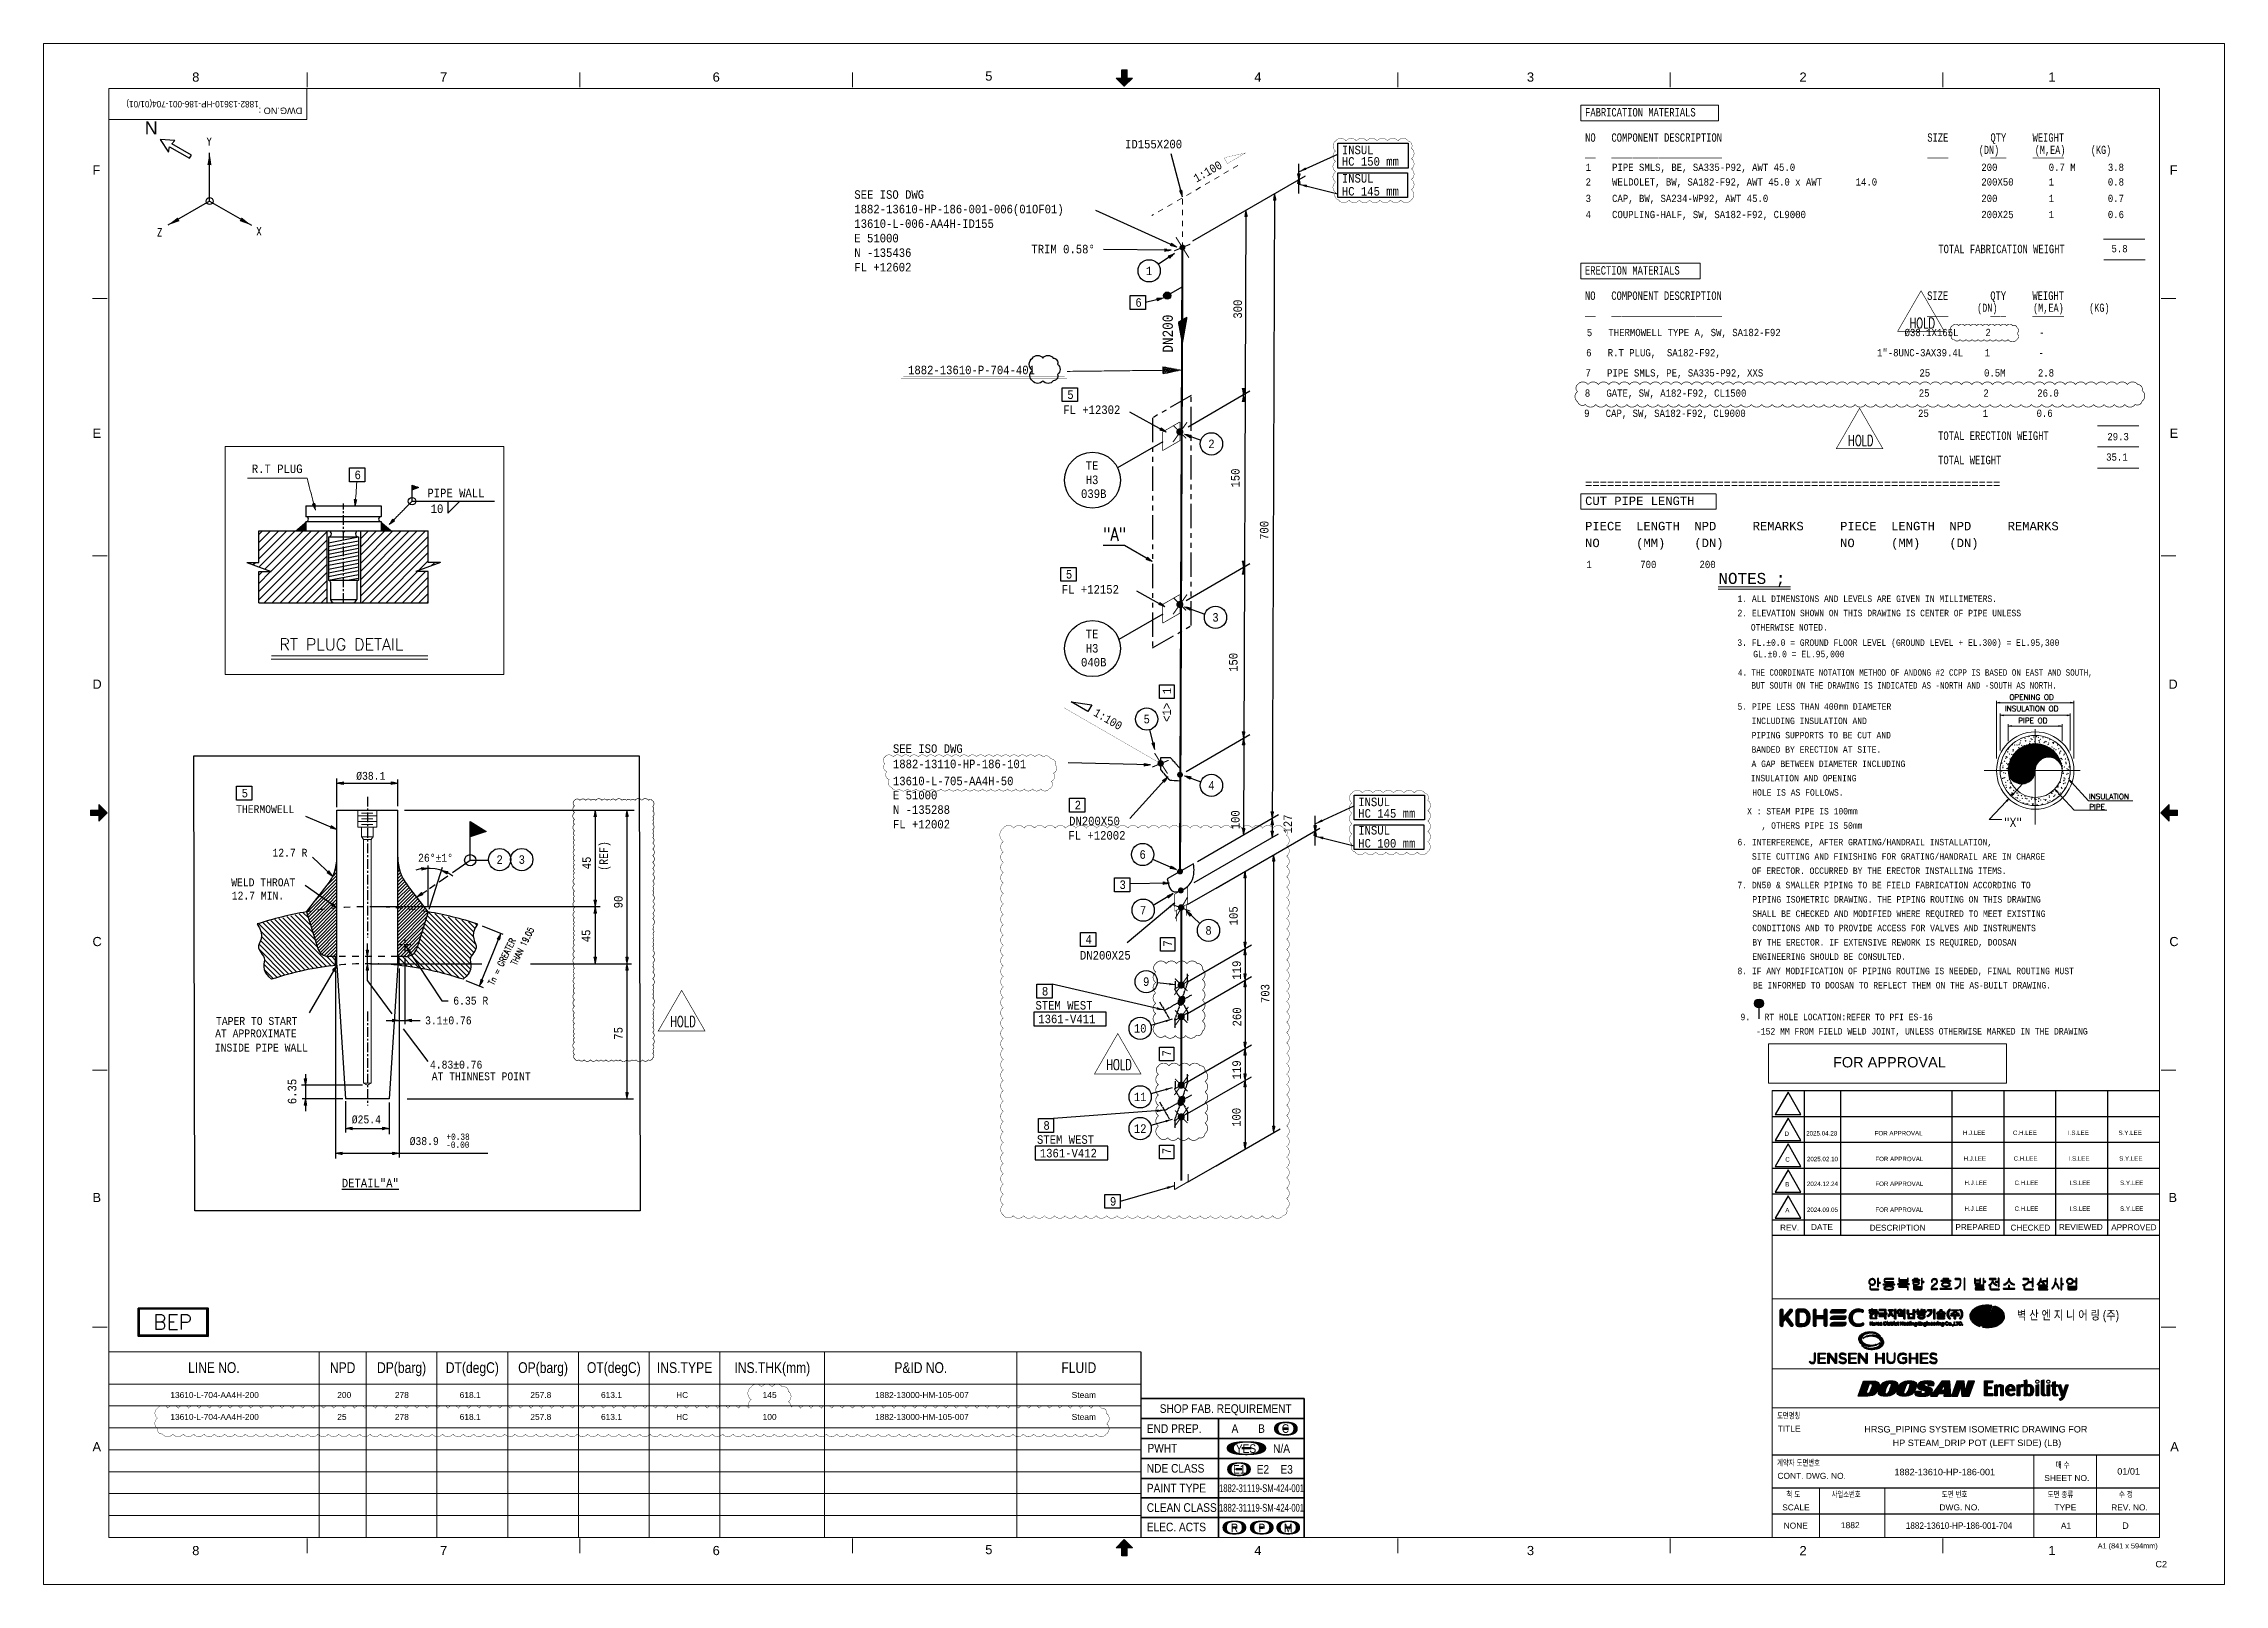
# Model space of a CAD drawing. Header units: inches. Extents: x 996 to 1837, y 0 to 594.
import ezdxf
from ezdxf.enums import TextEntityAlignment as Align

# ---------------------------------------------------------------- set-up
doc = ezdxf.new("R2010")
doc.units = ezdxf.units.IN
doc.header["$MEASUREMENT"] = 0
for name, pattern in [('CENTER', [2, 1.25, -0.25, 0.25, -0.25]), ('Dashed', [4.18782, 2.09391, -2.09391]), ('PHANTOM2', [1.25, 0.625, -0.125, 0.125, -0.125, 0.125, -0.125]), ('Solid', [1, 1, 0])]:
    doc.linetypes.add(name, pattern=pattern)
for name, color, linetype in [('1', 7, 'Continuous'), ('13', 7, 'Continuous'), ('2', 2, 'Continuous'), ('3', 3, 'Continuous'), ('4', 4, 'Continuous'), ('BG 0 -1', 7, 'Continuous'), ('BG 09.title block', 7, 'Continuous'), ('BG _U+B808_U+C774_U+C5B4 1', 7, 'Continuous'), ('BG BG BG BG BG 2', 7, 'Continuous'), ('BG BG BG BG TITLETEXT', 7, 'Continuous'), ('BG BG BG Default', 7, 'Continuous'), ('BG Default', 7, 'Continuous'), ('BG F-ANNO-LOGO', 7, 'Continuous'), ('BG happy form$0$TITLE-BOX', 7, 'Continuous'), ('BG VPORT', 7, 'Continuous'), ('BG ÇÑ±¹Áö¿ª³\xad¹æ±â¼úÁÖ½ÄÈ¸»ç CI', 7, 'Continuous'), ('Border', 7, 'Continuous'), ('CO', 7, 'Continuous'), ('DIM-LINES', 7, 'Continuous'), ('DIM-TEXT', 7, 'Continuous'), ('FITTINGS', 7, 'Continuous'), ('FRAME', 7, 'Continuous'), ('ISO-TEXT', 7, 'Continuous'), ('ISOTEXT', 7, 'Continuous'), ('MAT-LIST', 7, 'Continuous'), ('NOZZLES', 7, 'Continuous'), ('PIPE', 7, 'Continuous'), ('Rev.4', 6, 'Continuous'), ('WELDS', 7, 'Continuous')]:
    doc.layers.add(name, color=color, linetype=linetype)
for name, color, linetype, lineweight in [('borderText', 2, 'Solid', 13), ('dottedUndimensionedPipe', 7, 'Dashed', 13), ('fittingDimension', 2, 'Solid', 13), ('materialLabel', 2, 'Solid', 13), ('message', 2, 'Solid', 13), ('spool', 2, 'Solid', 13), ('spoolIsoText', 2, 'Solid', 30), ('symbol', 2, 'Solid', 30), ('weldCyanLabel', 4, 'Solid', 13), ('weldDimension', 2, 'Solid', 13)]:
    doc.layers.add(name, color=color, linetype=linetype, lineweight=lineweight)
doc.styles.add('1882-13610-HP-186-001-704(01OF01)_MODEL-EMBED 1_DWG$0$Arial', font='arial.ttf')
doc.styles.add('Arial', font='arial.ttf')
doc.styles.add('fixedText', font='MONOTXT8.shx', dxfattribs={"width": 0.85})
doc.styles.add('MONOTXT', font='MONOTXT.shx', dxfattribs={"width": 0.8})
doc.styles.add('ROMANS', font='romans.shx', dxfattribs={"width": 0.8})
doc.styles.get("Standard").update_dxf_attribs({"font": 'arial.ttf'})
doc.styles.add('txt.shx', font='txt.shx')
doc.dimstyles.new('1-1', dxfattribs={"dimtxt": 2.5, "dimasz": 3, "dimexe": 1.2, "dimexo": 1.2, "dimtad": 1, "dimdec": 1, "dimzin": 12, "dimdsep": 46, "dimtxsty": 'ROMANS', "dimcen": 2.5, "dimclrd": 4, "dimclre": 4, "dimclrt": 2, "dimadec": 1, "dimazin": 3, "dimtfac": 1, "dimtdec": 1, "dimtmove": 0, "dimatfit": 3, "dimfxl": 1, "dimtfill": 1, "dimarcsym": 0})
doc.dimstyles.new('ISO-25', dxfattribs={"dimtxt": 2.5, "dimasz": 2.5, "dimexe": 1.25, "dimexo": 0.625, "dimtad": 1, "dimtxsty": 'Standard', "dimcen": 2.5, "dimclre": 4, "dimadec": 0, "dimazin": 0, "dimtfac": 1, "dimtmove": 0, "dimatfit": 3, "dimfxl": 1, "dimarcsym": 0})

msp = doc.modelspace()

# ---------------------------------------------------------------- texts
at = {"color": 2, "linetype": 'Continuous', "lineweight": 25, "style": 'txt.shx'}
msp.add_text('BEP', height=5.76, dxfattribs=at).set_placement((1038.03, 98.22))
at = {"layer": '1', "color": 4, "linetype": 'Continuous', "lineweight": 0, "style": 'MONOTXT'}
msp.add_text('NOTES ;', height=4.263, dxfattribs=at).set_placement((1654.59, 387.82), align=Align.MIDDLE_CENTER)
at = {"layer": '2', "style": 'fixedText', "width": 0.85}
for s, p in [('1', (1422.15, 506.41)), ('2', (1446.17, 439.69)), ('3', (1447.74, 372.8)), ('5', (1421.21, 333.59)), ('4', (1446.17, 308.03)), ('2', (1171.67, 279.43)), ('3', (1180.2, 279.43)), ('6', (1419.66, 281.38)), ('7', (1419.83, 259.92)), ('8', (1445.05, 252.12)), ('9', (1421.01, 232.36)), ('10', (1418.69, 214.34)), ('11', (1418.68, 187.95)), ('12', (1418.69, 175.73))]:
    msp.add_text(s, height=3.3, dxfattribs=at).set_placement(p, align=Align.MIDDLE_CENTER)
at = {"layer": '2', "style": 'ROMANS'}
msp.add_text('RT PLUG DETAIL', height=4.4787, dxfattribs=at).set_placement((1086.77, 360.13))
at = {"layer": '2', "color": 4, "linetype": 'Continuous', "lineweight": 0, "style": 'ROMANS'}
for s, height, p in [('INSULATION OD', 2.0625, (1752.14, 336.59)), ('OPENING OD', 2.062, (1753.88, 341.03)), ('PIPE OD', 2.062, (1757.27, 331.98)), ('INSULATION', 2.062, (1784.54, 302.72)), ('PIPE', 2.062, (1784.68, 298.74))]:
    msp.add_text(s, height=height, dxfattribs=at).set_placement(p)
at = {"layer": '2', "color": 4, "linetype": 'Continuous', "lineweight": 0, "style": 'ROMANS', "width": 0.900007}
msp.add_text('"X"', height=3.437, dxfattribs=at).set_placement((1751.84, 292.09))
at = {"layer": '2', "style": '1882-13610-HP-186-001-704(01OF01)_MODEL-EMBED 1_DWG$0$Arial'}
for s, height, width, p in [('13610-L-704-AA4H-200', 2.2931, 1.00348, (1044.68, 74.16)), ('200', 2.293, 1.008516, (1109.04, 74.16)), ('278', 2.293, 1.008516, (1131.27, 74.16)), ('618.1 ', 2.293, 1.008516, (1156.25, 74.16)), ('257.8 ', 2.293, 1.008516, (1183.5, 74.16)), ('613.1 ', 2.293, 1.008516, (1210.75, 74.16)), ('HC', 2.293, 0.992063, (1239.75, 74.16)), ('145', 2.293, 1.008516, (1273.09, 74.16)), ('1882-13000-HM-105-007', 2.2931, 1.00296, (1316.49, 74.16)), ('Steam', 2.293, 1.013128, (1392.27, 74.16)), ('13610-L-704-AA4H-200', 2.2931, 1.00348, (1044.68, 65.71)), ('25', 2.293, 1.008516, (1109.04, 65.71)), ('278', 2.293, 1.008516, (1131.27, 65.71)), ('618.1 ', 2.293, 1.008516, (1156.25, 65.71)), ('257.8 ', 2.293, 1.008516, (1183.5, 65.71)), ('613.1 ', 2.293, 1.008516, (1210.75, 65.71)), ('HC', 2.293, 0.992063, (1239.75, 65.71)), ('100', 2.293, 1.008516, (1273.09, 65.71)), ('1882-13000-HM-105-007', 2.2931, 1.00296, (1316.49, 65.71)), ('Steam', 2.293, 1.013128, (1392.27, 65.71))]:
    msp.add_text(s, height=height, dxfattribs=dict(at, width=width)).set_placement(p, align=Align.TOP_LEFT)
at = {"layer": '3', "color": 2}
for s, height, style, width, p in [('HOLD ', 4, 'ROMANS', 0.7, (1721.22, 486.27)), ('HOLD ', 4, 'ROMANS', 0.7, (1697.53, 440.99)), ('%%UDETAIL"A"', 3.3, 'MONOTXT', 0.8566, (1121.8, 154.71))]:
    msp.add_text(s, height=height, dxfattribs=dict(at, style=style, width=width)).set_placement(p, align=Align.MIDDLE_CENTER)
at = {"layer": '3', "lineweight": 30, "style": 'ROMANS', "width": 0.8}
msp.add_text('"A"', height=5.148, dxfattribs=at).set_placement((1404.36, 407.43), align=Align.TOP_LEFT)
at = {"layer": '3', "style": 'ROMANS', "width": 0.7}
for p in [(1243.29, 217), (1411.47, 200.36)]:
    msp.add_text('HOLD ', height=4, dxfattribs=at).set_placement(p, align=Align.MIDDLE_CENTER)
at = {"layer": 'BG 0 -1', "color": 7, "style": 'Arial'}
for s, height, width, p in [('8', 3.54, 1.008516, (1054.49, 581.12)), ('7', 3.54, 1.008516, (1150.07, 581.12)), ('6', 3.54, 1.008516, (1255.19, 581.12)), ('5', 3.54, 1.008516, (1360.32, 581.46)), ('4', 3.54, 1.008516, (1464.08, 581.12)), ('3', 3.54, 1.008516, (1569.21, 581.12)), ('2', 3.54, 1.008516, (1674.33, 581.12)), ('1', 3.54, 1.008516, (1770.29, 581.1)), ('8', 3.54, 1.008516, (1054.49, 13.03)), ('7', 3.54, 1.008516, (1150.07, 13.05)), ('6', 3.54, 1.008516, (1255.19, 13.05)), ('5', 3.54, 1.008516, (1360.32, 13.39)), ('4', 3.54, 1.008516, (1464.08, 13.05)), ('3', 3.54, 1.008516, (1569.21, 13.05)), ('2', 3.54, 1.008516, (1674.33, 13.05)), ('1', 3.54, 1.008516, (1770.29, 13.05)), ('A1 (841 x 594mm)', 2, 1.007335, (1799.52, 14.61))]:
    msp.add_text(s, height=height, dxfattribs=dict(at, width=width)).set_placement(p, align=Align.MIDDLE)
at = {"layer": 'BG 0 -1', "color": 4, "style": 'Arial', "width": 1.010263}
msp.add_text('DWG.NO : ', height=2.5, rotation=180, dxfattribs=at).set_placement((1095.56, 568.1), align=Align.MIDDLE_LEFT)
at = {"layer": 'BG 0 -1', "color": 7, "style": 'Arial'}
for s, height, width, p in [('F', 3.54, 0.993934, (1014.65, 543.5)), ('F', 3.54, 0.993934, (1815.74, 543.5)), ('E', 3.54, 1.004063, (1014.65, 442.02)), ('E', 3.54, 1.004063, (1815.71, 442.02)), ('D', 3.54, 0.992063, (1014.65, 345.28)), ('D', 3.54, 0.992063, (1815.25, 345.28)), ('C', 3.54, 0.992063, (1014.65, 246.06)), ('C', 3.54, 0.992063, (1815.59, 246.06)), ('B ', 3.537, 1.005373, (1014.65, 147.39)), ('B ', 3.537, 1.005373, (1815.24, 147.39)), ('벽 산 엔 지 니 어 링 (주)', 3.5574, 0.808848, (1756.83, 102.08)), ('A', 3.54, 1.004063, (1014.65, 51.29)), ('A', 3.54, 1.004063, (1815.91, 51.29))]:
    msp.add_text(s, height=height, dxfattribs=dict(at, width=width)).set_placement(p)
at = {"layer": 'BG 09.title block', "color": 7, "style": 'Arial'}
for s, width, p in [('REV.', 1.000881, (1669.13, 137.56)), ('DATE', 1.004333, (1681.61, 137.77)), ('DESCRIPTION', 1.000365, (1710.79, 137.51)), ('PREPARED', 0.999338, (1741.74, 137.77)), ('CHECKED', 0.996974, (1761.99, 137.55)), ('REVIEWED', 1.010172, (1781.43, 137.77)), ('APPROVED', 1.000499, (1801.92, 137.68))]:
    msp.add_text(s, height=2.25, dxfattribs=dict(at, width=width)).set_placement(p, align=Align.MIDDLE)
at = {"layer": 'BG BG BG BG TITLETEXT', "color": 4, "style": 'Arial'}
for s, height, width, p in [('LINE NO.', 4.146, 0.800705, (1061.47, 83.56)), ('NPD', 4.146, 0.80406, (1111.12, 83.56)), ('DP(barg)', 4.146, 0.806291, (1133.85, 83.56)), ('DT(degC)', 4.146, 0.805416, (1161.14, 83.56)), ('OP(barg)', 4.146, 0.806696, (1188.42, 83.56)), ('OT(degC)', 4.146, 0.805802, (1215.7, 83.56)), ('INS.TYPE', 4.146, 0.809963, (1242.99, 83.56)), ('INS.THK(mm)', 4.1456, 0.803775, (1276.82, 83.56)), ('P&ID NO.', 4.146, 0.801737, (1334.09, 83.56)), ('FLUID', 4.146, 0.803157, (1395.03, 83.56)), ('A       B      C', 3.3327, 0.840889, (1465.03, 60.07)), ('YES      N/A', 3.3327, 0.840889, (1466.02, 52.35)), ('E1    E2    E3', 3.3327, 0.840889, (1466.02, 44.34)), ('1882-31119-SM-424-001', 3, 0.7, (1465.5, 37.07)), ('1882-31119-SM-424-001', 3, 0.7, (1465.5, 29.53)), ('R', 3.33, 0.840889, (1455.07, 21.73)), ('P', 3.33, 0.840889, (1465.59, 21.73)), ('M', 3.33, 0.840889, (1475.77, 21.73))]:
    msp.add_text(s, height=height, dxfattribs=dict(at, width=width)).set_placement(p, align=Align.MIDDLE_CENTER)
at = {"layer": 'BG BG BG BG TITLETEXT', "color": 4, "style": 'Arial', "width": 0.840889}
for s, height, p in [('END PREP.', 3.333, (1421.24, 60.07)), ('PWHT', 3.333, (1421.49, 52.5)), ('NDE CLASS', 3.333, (1421.24, 44.74)), ('PAINT TYPE', 3.333, (1421.24, 37.1)), ('CLEAN CLASS', 3.3327, (1421.24, 29.62)), ('ELEC. ACTS', 3.333, (1421.24, 22.12))]:
    msp.add_text(s, height=height, dxfattribs=at).set_placement(p, align=Align.MIDDLE_LEFT)
at = {"layer": 'BG VPORT', "color": 7, "style": 'Arial'}
for s, width, p in [('도면명칭', 0.752508, (1664.32, 63.9)), ('TITLE', 1.012319, (1664.53, 58.89)), ('계약자 도면번호', 0.761293, (1664.29, 45.74)), ('CONT. DWG. NO.', 1.006777, (1664.44, 40.69)), (' SHEET NO.', 1.00288, (1766.46, 39.86)), ('매 수', 0.780824, (1771.7, 44.92)), ('척 도', 0.780824, (1667.85, 33.57)), ('사업소번호', 0.752508, (1685.37, 33.57)), ('도면 번호', 0.767495, (1727.79, 33.57)), ('도면 종류', 0.767495, (1768.63, 33.53)), ('수 정', 0.780824, (1796.11, 33.57)), ('SCALE', 1.002175, (1666.29, 28.52)), ('DWG. NO.', 1.010364, (1726.92, 28.52)), ('TYPE', 1.001693, (1771.28, 28.52)), (' REV. NO.', 1.000881, (1792.27, 28.51)), ('NONE', 0.997208, (1666.87, 21.5)), ('1882', 1.008516, (1688.94, 21.67)), ('A1', 1.006087, (1773.76, 21.49))]:
    msp.add_text(s, height=2.3, dxfattribs=dict(at, width=width)).set_placement(p)
at = {"layer": 'Border', "color": 2, "linetype": 'Continuous', "style": 'ROMANS', "width": 0.8}
for s, p in [('Y', (1058.72, 554.68)), ('Y', (1058.72, 554.68)), ('Z', (1039.53, 519.76)), ('Z', (1039.53, 519.76)), ('X', (1077.82, 520.22)), ('X', (1077.82, 520.22))]:
    msp.add_text(s, height=2.97, dxfattribs=at).set_placement(p)
at = {"layer": 'borderText', "style": 'fixedText', "width": 0.7225}
for s, height, p in [('FABRICATION MATERIALS', 3.2463, (1590.28, 565.91)), ('NO   COMPONENT DESCRIPTION                                       SIZE        QTY     WEIGHT  ', 3.2463, (1590.28, 556.17)), ('__   _____________________                                       ____        ___     ______  ', 3.2463, (1590.28, 550.36)), (' (DN)       (M,EA)     (KG)  ', 3.1409, (1740.13, 551.47)), ('TOTAL FABRICATION WEIGHT', 3.2463, (1726.5, 513.2)), ('ERECTION MATERIALS', 3.2463, (1590.22, 504.95)), ('NO   COMPONENT DESCRIPTION                                       SIZE        QTY     WEIGHT  ', 3.2463, (1590.22, 495.21)), ('__   _____________________                                       ____        ___     ______  ', 3.2463, (1590.22, 489.18)), (' (DN)       (M,EA)     (KG)  ', 3.1409, (1739.48, 490.6)), ('TOTAL ERECTION WEIGHT', 3.2463, (1726.42, 441.22)), ('TOTAL WEIGHT', 3.2463, (1726.42, 431.84))]:
    msp.add_text(s, height=height, dxfattribs=at).set_placement(p)
at = {"layer": 'borderText', "style": 'fixedText'}
for s, p in [('=========================================================', (1590.28, 422.68)), ('CUT PIPE LENGTH', (1590.28, 416.12)), ('PIECE  LENGTH  NPD     REMARKS     PIECE  LENGTH  NPD     REMARKS     ', (1590.28, 406.38)), ('NO     (MM)    (DN)                NO     (MM)    (DN)                  ', (1590.28, 399.88))]:
    msp.add_text(s, height=3.2463, dxfattribs=at).set_placement(p)
at = {"layer": 'DIM-TEXT', "color": 2, "style": 'MONOTXT', "width": 0.8566}
for s, height, p in [('DN200', 3.96, (1431.29, 474.85)), ('300', 3.3, (1457.93, 487.97)), ('150', 3.3, (1457.02, 422.86)), ('700', 3.3, (1468.16, 402.68)), ('150', 3.3, (1456.22, 351.79)), ('100', 3.3, (1457.02, 291.1)), ('127', 3.3, (1477.26, 289.47)), ('90', 3.3, (1219.09, 260.64)), ('105', 3.3, (1456.31, 254.06)), ('45', 3.3, (1206.65, 247.55)), ('119', 3.3, (1457.51, 233.13)), ('703', 3.3, (1468.53, 224.1)), ('260', 3.3, (1457.64, 215.1)), ('75', 3.3, (1219.09, 209.98)), ('6.35', 3.3, (1093.28, 185.12)), ('119', 3.3, (1457.51, 194.7)), ('100', 3.3, (1457.44, 176.38))]:
    msp.add_text(s, height=height, rotation=90, dxfattribs=at).set_placement(p)
at = {"layer": 'fittingDimension', "style": 'fixedText', "width": 0.85}
for rotation, p in [(29.83757, (1445.52, 543.32)), (329.83757, (1405.48, 332.19))]:
    msp.add_text('1:100', height=3.2, rotation=rotation, dxfattribs=at).set_placement(p, align=Align.CENTER)
at = {"layer": 'FRAME', "color": 2, "style": 'Arial', "width": 0.9}
msp.add_text('1882-13610-HP-186-001-704(01/01)', height=2.5, rotation=180, dxfattribs=at).set_placement((1078.73, 571.9))
at = {"layer": 'FRAME', "color": 2}
for s, height, style, width, p in [('N', 5, 'Arial', 0.992063, (1034.8, 559)), ('3. FL.±0.0 = GROUND FLOOR LEVEL (GROUND LEVEL + EL.300) = EL.95,300', 2.5, 'MONOTXT', 0.8566, (1648.98, 361.82)), (' GL.±0.0 = EL.95,000', 2.5, 'MONOTXT', 0.8566, (1653.25, 357.42)), ('FOR APPROVAL', 4, 'Arial', 1.000881, (1685.87, 199.3)), ('D', 1.7, 'Arial', 1.004063, (1667.19, 172.89)), ('2025.04.28', 1.7, 'Arial', 1.008516, (1675.53, 173.05)), ('FOR APPROVAL', 1.7, 'Arial', 1.000881, (1701.93, 173.08)), ('H.J.LEE', 1.7, 'Arial', 0.994425, (1735.97, 173.25)), ('C.H.LEE', 1.7, 'Arial', 0.994425, (1755.27, 173.25)), ('I.S.LEE', 1.7, 'Arial', 0.999741, (1776.47, 173.25)), ('S.Y.LEE', 1.7, 'Arial', 1.001253, (1795.97, 173.25)), ('C', 1.7, 'Arial', 1.004063, (1667.46, 162.98)), ('2025.02.10', 1.7, 'Arial', 1.008516, (1675.8, 163.14)), ('FOR APPROVAL', 1.7, 'Arial', 1.000881, (1702.2, 163.17)), ('H.J.LEE', 1.7, 'Arial', 0.994425, (1736.24, 163.34)), ('C.H.LEE', 1.7, 'Arial', 0.994425, (1755.54, 163.34)), ('I.S.LEE', 1.7, 'Arial', 0.999741, (1776.74, 163.34)), ('S.Y.LEE', 1.7, 'Arial', 1.001253, (1796.24, 163.34)), ('B', 1.7, 'Arial', 1.004063, (1667.46, 153.41)), ('2024.12.24', 1.7, 'Arial', 1.008516, (1675.8, 153.57)), ('FOR APPROVAL', 1.7, 'Arial', 1.000881, (1702.2, 153.59)), ('H.J.LEE', 1.7, 'Arial', 0.994425, (1736.58, 153.97)), ('C.H.LEE', 1.7, 'Arial', 0.994425, (1755.88, 153.97)), ('I.S.LEE', 1.7, 'Arial', 0.999741, (1777.08, 153.97)), ('S.Y.LEE', 1.7, 'Arial', 1.001253, (1796.58, 153.97)), ('A', 1.7, 'Arial', 1.004063, (1667.46, 143.43)), ('2024.09.05', 1.7, 'Arial', 1.008516, (1675.8, 143.59)), ('FOR APPROVAL', 1.7, 'Arial', 1.000881, (1702.2, 143.61)), ('H.J.LEE', 1.7, 'Arial', 0.994425, (1736.58, 143.99)), ('C.H.LEE', 1.7, 'Arial', 0.994425, (1755.88, 143.99)), ('I.S.LEE', 1.7, 'Arial', 0.999741, (1777.08, 143.99)), ('S.Y.LEE', 1.7, 'Arial', 1.001253, (1796.58, 143.99)), ('HRSG_PIPING SYSTEM ISOMETRIC DRAWING FOR ', 2.5, 'Arial', 1.003287, (1697.94, 58.56)), (' HP STEAM_DRIP POT (LEFT SIDE) (LB) ', 2.5, 'Arial', 1.003287, (1707.89, 53.32)), ('1882-13610-HP-186-001', 2.5, 'Arial', 1.004634, (1709.56, 42.06)), ('01/01', 2.5, 'Arial', 1.002578, (1795.5, 42.32)), ('1882-13610-HP-186-001-704', 2.5, 'Arial', 0.9, (1713.95, 21.41)), ('D', 2.5, 'Arial', 1.004063, (1797.38, 21.4)), ('C2', 2.5, 'Arial', 1.004063, (1810.22, 6.54))]:
    msp.add_text(s, height=height, dxfattribs=dict(at, style=style, width=width)).set_placement(p)
at = {"layer": 'FRAME', "color": 2, "style": 'MONOTXT', "width": 0.8566}
for s, p in [('1. ALL DIMENSIONS AND LEVELS ARE GIVEN IN MILLIMETERS.', (1649.04, 380)), ('2. ELEVATION SHOWN ON THIS DRAWING IS CENTER OF PIPE UNLESS', (1649.04, 374.48)), ('    OTHERWISE NOTED.', (1646.77, 368.96)), ('5. PIPE LESS THAN 400mm DIAMETER', (1649.04, 338.44)), ('  PIPING SUPPORTS TO BE CUT AND ', (1650.75, 327.4)), ('  INCLUDING INSULATION AND', (1650.75, 332.92)), ('  BANDED BY ERECTION AT SITE.', (1650.75, 321.88)), ('  A GAP BETWEEN DIAMETER INCLUDING', (1650.75, 316.36)), ('  INSULATION AND OPENING', (1650.46, 310.84)), ('  HOLE IS AS FOLLOWS.', (1651.03, 305.32)), ('  X : STEAM PIPE IS 100mm', (1649.04, 298.07)), ('6. INTERFERENCE, AFTER GRATING/HANDRAIL INSTALLATION, ', (1649.04, 286.17)), ('     , OTHERS PIPE IS 50mm', (1649.04, 292.55)), ('   SITE CUTTING AND FINISHING FOR GRATING/HANDRAIL ARE IN CHARGE', (1649.04, 280.65)), ('7. DN50 & SMALLER PIPING TO BE FIELD FABRICATION ACCORDING TO ', (1649.04, 269.61)), ('   OF ERECTOR. OCCURRED BY THE ERECTOR INSTALLING ITEMS.', (1649.04, 275.13)), ('    PIPING ISOMETRIC DRAWING. THE PIPING ROUTING ON THIS DRAWING', (1647.34, 264.09)), ('    SHALL BE CHECKED AND MODIFIED WHERE REQUIRED TO MEET EXISTING ', (1647.34, 258.57)), ('    CONDITIONS AND TO PROVIDE ACCESS FOR VALVES AND INSTRUMENTS ', (1647.34, 253.05)), ('    BY THE ERECTOR. IF EXTENSIVE REWORK IS REQUIRED, DOOSAN', (1647.34, 247.53)), ('8. IF ANY MODIFICATION OF PIPING ROUTING IS NEEDED, FINAL ROUTING MUST ', (1649.04, 236.49)), ('    ENGINEERING SHOULD BE CONSULTED.', (1647.34, 242.01)), ('    BE INFORMED TO DOOSAN TO REFLECT THEM ON THE AS-BUILT DRAWING.', (1647.63, 230.97)), ('9.   RT HOLE LOCATION:REFER TO PFI ES-16 ', (1650.2, 218.74)), ('    -152 MM FROM FIELD WELD JOINT, UNLESS OTHERWISE MARKED IN THE DRAWING ', (1648.78, 213.22))]:
    msp.add_text(s, height=2.5, dxfattribs=at).set_placement(p, align=Align.MIDDLE_LEFT)
at = {"layer": 'FRAME', "color": 2, "char_height": 2.5, "width": 378.0263, "attachment_point": 1, "style": 'MONOTXT'}
for s, insert in [('4. THE COORDINATE NOTATION METHOD OF ANDONG #2 CCPP IS BASED ON EAST AND SOUTH, ', (1649.24, 352.81)), ('   BUT SOUTH ON THE DRAWING IS INDICATED AS -NORTH AND -SOUTH AS NORTH.', (1649.24, 347.83))]:
    msp.add_mtext(s, dxfattribs=dict(at, insert=insert))
at = {"layer": 'ISO-TEXT', "color": 2, "style": 'MONOTXT', "width": 0.8566}
for s, p in [('ID155X200', (1412.85, 553.61)), ('HC 150 mm', (1496.46, 546.93)), ('INSUL', (1496.46, 551.38)), ('HC 145 mm', (1496.46, 535.43)), ('INSUL', (1496.46, 540.44)), ('SEE ISO DWG', (1308.45, 534.17)), ('1882-13610-HP-186-001-006(01OF01)', (1308.45, 528.57)), ('13610-L-006-AA4H-ID155', (1308.45, 522.97)), ('E 51000', (1308.45, 517.37)), ('N -135436', (1308.45, 511.77)), ('TRIM 0.58%%D', (1376.73, 513.13)), ('FL +12602', (1308.45, 506.17)), ('6', (1416.84, 492.55)), ('1882-13610-P-704-401', (1329.17, 466.54)), ('FL +12302', (1389.02, 451.2)), ('5', (1390.58, 457.01)), ('R.T PLUG ', (1076.09, 428.44)), ('6', (1115.72, 426.08)), ('TE', (1397.67, 429.71)), ('PIPE WALL', (1143.81, 419.12)), ('039B', (1395.87, 418.83)), ('H3', (1397.67, 424.18)), ('5', (1390.03, 387.77)), ('FL +12152', (1388.47, 381.96)), ('TE', (1397.67, 364.76)), ('H3', (1397.67, 359.24)), ('040B', (1395.87, 353.88)), ('SEE ISO DWG', (1323.34, 320.57)), ('1882-13110-HP-186-101', (1323.34, 314.65)), ('13610-L-705-AA4H-50', (1323.34, 308.08)), ('5', (1072.16, 303.4)), ('E 51000', (1323.34, 302.63)), ('INSUL', (1502.78, 300.02)), ('N -135288', (1323.34, 297.03)), ('FL +12002', (1323.34, 291.43)), ('DN200X50', (1391.28, 292.65)), ('2', (1393.43, 298.8)), ('HC 145 mm', (1502.78, 295.58)), ('FL +12002', (1391, 287.12)), ('HC 100 mm', (1502.78, 284.07)), ('INSUL', (1502.78, 289.09)), ('3', (1410.71, 268.09)), ('DN200X25', (1395.46, 240.89)), ('4', (1397.59, 246.99)), ('8', (1380.79, 227.02)), ('STEM WEST', (1378.3, 221.6)), ('1361-V411', (1379.39, 216.35)), ('8', (1381.38, 175.27)), ('STEM WEST', (1378.89, 169.85)), ('1361-V412', (1379.98, 164.6)), ('9', (1407.03, 146.02))]:
    msp.add_text(s, height=3.3, dxfattribs=at).set_placement(p)
msp.add_text('10', height=3.3, dxfattribs=at).set_placement((1147.52, 414.69), align=Align.MIDDLE)
for s, p in [('1', (1430.63, 343.21)), ('<1>', (1430.55, 332.52)), ('7', (1430.97, 245.85)), ('7', (1430.55, 203.54)), ('7', (1430.55, 165.81))]:
    msp.add_text(s, height=3.3, rotation=90, dxfattribs=at).set_placement(p)
at = {"layer": 'ISOTEXT', "color": 2, "style": 'ROMANS', "width": 0.8}
for s, p in [('THAN 19.05', (1178.09, 238.44)), ('Tn = GREATER', (1169.33, 230.78))]:
    msp.add_text(s, height=2.5, rotation=63.6669, dxfattribs=at).set_placement(p)
at = {"layer": 'MAT-LIST', "color": 2, "style": 'MONOTXT', "width": 0.8571}
for s, p in [('1', (1590.46, 544.92)), ('PIPE SMLS, BE, SA335-P92, AWT 45.0', (1600.66, 544.92)), ('200', (1743.06, 544.92)), ('0.7 M', (1769.06, 544.92)), ('3.8', (1791.86, 544.92)), ('2', (1590.46, 539.28)), ('WELDOLET, BW, SA182-F92, AWT 45.0 x AWT', (1600.66, 539.28)), ('14.0', (1694.58, 539.28)), ('200X50', (1743.06, 539.28)), ('1', (1769.06, 539.28)), ('0.8', (1791.86, 539.28)), ('3', (1590.46, 532.93)), ('CAP, BW, SA234-WP92, AWT 45.0', (1600.66, 532.93)), ('200', (1743.06, 532.93)), ('1', (1769.06, 532.93)), ('0.7', (1791.86, 532.93)), ('4', (1590.46, 526.72)), ('COUPLING-HALF, SW, SA182-F92, CL9000', (1600.66, 526.72)), ('200X25', (1743.06, 526.72)), ('1', (1769.06, 526.72)), ('0.6', (1791.86, 526.72)), ('5.8', (1793.25, 513.56)), ('5   THERMOWELL TYPE A, SW, SA182-F92                       %%C38.1X165L     2         -', (1590.93, 481.23)), ('6   R.T PLUG,  SA182-F92,                             1"-8UNC-3AX39.4L    1         -', (1590.67, 473.44)), ('7   PIPE SMLS, PE, SA335-P92, XXS                             25          0.5M      2.8', (1590.42, 465.66)), ('8   GATE, SW, A182-F92, CL1500                                25          2         26.0', (1590.16, 457.87)), ('9   CAP, SW, SA182-F92, CL9000                                25          1         0.6', (1589.9, 450.09)), ('29.3', (1791.66, 441.09)), ('35.1', (1791.21, 433.21)), ('1         700        200', (1590.76, 391.81))]:
    msp.add_text(s, height=2.8, dxfattribs=at).set_placement(p)
at = {"layer": 'message', "style": 'fixedText', "width": 0.85}
for s, height, p in [('%%C38.1', 3.05, (1116.36, 310.18)), ('THERMOWELL', 3.05, (1070.04, 297.34)), ('12.7 R', 3.05, (1084.06, 280.55)), ('26°±1°', 3.05, (1140.23, 278.61)), ('WELD THROAT', 3.0502, (1068.15, 269.13)), ('12.7 MIN.', 3.05, (1068.37, 264.01)), ('TAPER TO START', 3.0502, (1062.3, 215.67)), ('3.1±0.76', 3.05, (1142.92, 215.89)), ('6.35 R', 3.05, (1153.8, 223.51)), ('AT APPROXIMATE', 3.0502, (1061.97, 210.88)), ('INSIDE PIPE WALL', 3.0502, (1061.84, 205.42)), ('4.83±0.76', 3.05, (1144.81, 198.85)), ('AT THINNEST POINT', 3.0502, (1145.48, 194.35)), ('%%C25.4', 3.05, (1114.65, 177.72)), ('%%C38.9', 3.05, (1136.97, 169.36)), ('+0.38', 2.44, (1151.15, 171.36)), ('-0.00', 2.44, (1151.05, 168.28))]:
    msp.add_text(s, height=height, dxfattribs=at).set_placement(p)
at = {"layer": 'spoolIsoText', "style": 'fixedText'}
for width, p in [(2.55, (1474.88, 60.03)), (4.25, (1459.69, 52.5)), (2.55, (1456.81, 44.38)), (2.55, (1455.02, 21.89)), (2.55, (1465.57, 21.89)), (2.55, (1475.8, 21.89))]:
    msp.add_text('0', height=5.23, dxfattribs=dict(at, width=width)).set_placement(p, align=Align.MIDDLE_CENTER)

# ---------------------------------------------------------------- blocks, each defined once
blk = doc.blocks.new('block56')
at = {"layer": 'FITTINGS', "color": 2, "linetype": 'ByBlock', "const_width": 0.35}
for points in [[(1.3, 0.8), (-1.3, -0.7)], [(1.1, 0.7), (-1.3, -0.7)], [(1, 0.6), (-1.1, -0.6)], [(0.8, 0.5), (-0.9, -0.5)], [(0.6, 0.4), (-0.7, -0.4)], [(0.4, 0.2), (-0.5, -0.3)], [(0.2, 0.1), (-0.3, -0.1)], [(-0.3, -0.1), (0, -3.1)], [(-0.1, 0), (0, -2.4)], [(0, 0), (-0.1, 0)], [(1.5, 0.9), (0, 0)], [(0, -7.6), (1.5, 0.9)], [(0, -6.8), (1.3, 0.8)], [(0, -6), (1.1, 0.7)], [(0, -5.3), (1, 0.6)], [(0, -4.6), (0.8, 0.5)], [(0, -3.8), (0.6, 0.4)], [(0, -3.1), (0.4, 0.2)], [(0, -2.4), (0.2, 0.1)], [(0, -7.6), (0, 0)], [(-1.3, -0.7), (0, -7.6)], [(-1.3, -0.7), (0, -6.8)], [(-1.1, -0.6), (0, -6)], [(-0.9, -0.5), (0, -5.3)], [(-0.7, -0.4), (0, -4.6)], [(-0.5, -0.3), (0, -3.8)]]:
    blk.add_lwpolyline(points, dxfattribs=at)
at = {"flags": 1}
for tag in ['Pipe Ref', 'Description']:
    blk.add_attdef(tag, (0, 0), '', height=1, dxfattribs=at)
blk = doc.blocks.new('block46')
at = {"layer": 'WELDS'}
h = blk.add_hatch(color=2, dxfattribs=at)
edge = h.paths.add_edge_path(flags=0)
edge.add_arc((0, 0), 1.15, 0, 360)
at = {"flags": 1}
for tag in ['Tag', 'Pipe Ref', 'Description', 'UCI', 'Key']:
    blk.add_attdef(tag, (0, 0), '', height=1, dxfattribs=at)
blk = doc.blocks.new('block51')
at = {"layer": 'WELDS'}
h = blk.add_hatch(color=2, dxfattribs=at)
edge = h.paths.add_edge_path(flags=0)
edge.add_arc((0, 0), 1.15, 0, 360)
at = {"flags": 1}
for tag in ['Tag', 'Pipe Ref', 'Description', 'UCI', 'Key']:
    blk.add_attdef(tag, (0, 0), '', height=1, dxfattribs=at)
blk = doc.blocks.new('block52')
at = {"layer": 'WELDS'}
h = blk.add_hatch(color=2, dxfattribs=at)
edge = h.paths.add_edge_path(flags=0)
edge.add_arc((0, 0), 1.15, 0, 360)
at = {"flags": 1}
for tag in ['Tag', 'Pipe Ref', 'Description', 'UCI', 'Key']:
    blk.add_attdef(tag, (0, 0), '', height=1, dxfattribs=at)
blk = doc.blocks.new('block72')
at = {"color": 2, "linetype": 'ByBlock', "const_width": 0.2}
for points in [[(0, 2.4), (0, 0)], [(4.8, -0.4), (0, 2.4)], [(0, 0), (0, -2.4)], [(0, -2.4), (4.8, -5.1)], [(4.8, -5.1), (4.8, -0.4)]]:
    blk.add_lwpolyline(points, dxfattribs=at)
at = {"flags": 1}
for tag in ['Tag', 'Pipe Ref', 'Description', 'UCI', 'Key']:
    blk.add_attdef(tag, (0, 0), '', height=1, dxfattribs=at)
blk = doc.blocks.new('A$C837873b3')
at = {"layer": 'BG BG BG Default', "color": 2, "linetype": 'Continuous', "lineweight": 35}
for p, q in [((0, 7.7), (63.19, 7.7)), ((63.19, 7.7), (63.19, 0))]:
    blk.add_line(p, q, dxfattribs=at)
at = {"layer": 'BG BG BG BG TITLETEXT', "color": 4, "style": 'Arial', "width": 0.840889}
blk.add_text('SHOP FAB. REQUIREMENT', height=3.3327, dxfattribs=at).set_placement((7.47, 3.83), align=Align.MIDDLE_LEFT)

# ---------------------------------------------------------------- hatches: boundary and pattern name
at = {"linetype": 'Continuous'}
for points in [[(1427.91, 496.16), (1427.86, 496.26), (1427.81, 496.38), (1427.78, 496.49), (1427.75, 496.61), (1427.73, 496.73), (1427.73, 496.85), (1427.73, 496.97), (1427.75, 497.09), (1427.78, 497.2), (1427.81, 497.32), (1427.86, 497.43), (1427.91, 497.54), (1427.98, 497.64), (1428.05, 497.73), (1428.13, 497.82), (1428.22, 497.9), (1428.32, 497.98), (1428.42, 498.04), (1428.52, 498.1), (1428.64, 498.14), (1428.75, 498.18), (1428.87, 498.2), (1428.99, 498.22), (1429.11, 498.23), (1429.23, 498.22), (1429.35, 498.2), (1429.46, 498.18), (1429.58, 498.14), (1429.69, 498.1), (1429.8, 498.04), (1429.9, 497.98), (1429.99, 497.9), (1430.08, 497.82), (1430.16, 497.73), (1430.24, 497.64), (1430.3, 497.54), (1430.36, 497.43), (1430.4, 497.32), (1430.44, 497.2), (1430.46, 497.09), (1430.48, 496.97), (1430.49, 496.85), (1430.48, 496.73), (1430.46, 496.61), (1430.44, 496.49), (1430.4, 496.38), (1430.36, 496.26), (1430.3, 496.16), (1430.24, 496.06), (1430.16, 495.96), (1430.08, 495.87), (1429.99, 495.79), (1429.9, 495.72), (1429.8, 495.65), (1429.69, 495.6), (1429.58, 495.55), (1429.46, 495.52), (1429.35, 495.49), (1429.23, 495.47), (1429.11, 495.47), (1428.99, 495.47), (1428.87, 495.49), (1428.75, 495.52), (1428.64, 495.55), (1428.52, 495.6), (1428.42, 495.65), (1428.32, 495.72), (1428.22, 495.79), (1428.13, 495.87), (1428.05, 495.96), (1427.98, 496.06)], [(1657.34, 225.66), (1657.49, 225.66), (1657.64, 225.64), (1657.78, 225.6), (1657.92, 225.56), (1658.06, 225.5), (1658.19, 225.43), (1658.31, 225.36), (1658.43, 225.27), (1658.54, 225.17), (1658.64, 225.06), (1658.73, 224.94), (1658.81, 224.81), (1658.88, 224.68), (1658.94, 224.55), (1658.98, 224.41), (1659.01, 224.26), (1659.03, 224.11), (1659.04, 223.97), (1659.03, 223.82), (1659.01, 223.67), (1658.98, 223.53), (1658.94, 223.39), (1658.88, 223.25), (1658.81, 223.12), (1658.73, 222.99), (1658.64, 222.88), (1658.54, 222.77), (1658.43, 222.67), (1658.31, 222.58), (1658.19, 222.5), (1658.06, 222.43), (1657.92, 222.37), (1657.78, 222.33), (1657.64, 222.3), (1657.49, 222.28), (1657.34, 222.27), (1657.19, 222.28), (1657.05, 222.3), (1656.9, 222.33), (1656.76, 222.37), (1656.63, 222.43), (1656.49, 222.5), (1656.37, 222.58), (1656.25, 222.67), (1656.14, 222.77), (1656.04, 222.88), (1655.95, 222.99), (1655.87, 223.12), (1655.81, 223.25), (1655.75, 223.39), (1655.7, 223.53), (1655.67, 223.67), (1655.65, 223.82), (1655.65, 223.97), (1655.65, 224.11), (1655.67, 224.26), (1655.7, 224.41), (1655.75, 224.55), (1655.81, 224.68), (1655.87, 224.81), (1655.95, 224.94), (1656.04, 225.06), (1656.14, 225.17), (1656.25, 225.27), (1656.37, 225.36), (1656.49, 225.43), (1656.63, 225.5), (1656.76, 225.56), (1656.9, 225.6), (1657.05, 225.64), (1657.19, 225.66)]]:
    msp.add_hatch(color=2, dxfattribs=at).paths.add_polyline_path(points)
at = {"layer": '13', "linetype": 'Continuous', "lineweight": 0}
for points in [[(1750.18, 340.11), (1750.18, 339.69), (1748.93, 339.91)], [(1777.52, 340.11), (1777.52, 339.69), (1778.77, 339.91)], [(1751.57, 335.26), (1751.57, 334.84), (1750.32, 335.04)], [(1754.71, 331.12), (1754.71, 330.69), (1753.46, 330.91)], [(1772.99, 331.12), (1772.99, 330.69), (1774.24, 330.91)], [(1776.12, 335.26), (1776.12, 334.84), (1777.37, 335.04)]]:
    msp.add_hatch(color=4, dxfattribs=at).paths.add_polyline_path(points)
at = {"layer": '2'}
h = msp.add_hatch(color=2, dxfattribs=at)
h.dxf.hatch_style = 1
h.paths.add_polyline_path([(1166.45, 290.21), (1160.32, 294.05), (1160.32, 288.23)])
at = {"layer": '4'}
for points in [[(1479.5, 543.86), (1479.9, 541.94), (1480.3, 543.86)], [(1479.5, 540.02), (1479.9, 541.94), (1480.3, 540.02)], [(1485.81, 292.51), (1486.21, 290.59), (1486.61, 292.51)], [(1485.81, 288.67), (1486.21, 290.59), (1486.61, 288.67)]]:
    msp.add_hatch(color=4, dxfattribs=at).paths.add_polyline_path(points)
h = msp.add_hatch(dxfattribs=at)
h.set_pattern_fill('ANSI31', color=4, scale=0.7, style=0)
h.set_pattern_definition([(45, (4385.612, -12623.0923), (-1.57154482, 1.57154482), [])])
h.paths.add_polyline_path([(1139.4, 390.43), (1148.83, 393.97), (1144.11, 393.97), (1144.11, 406.13), (1118.12, 406.13), (1117.96, 405.96), (1117.96, 378.44), (1143.98, 378.44), (1144.11, 378.58), (1144.11, 390.43)])
h.paths.add_polyline_path([(1083.54, 390.43), (1078.82, 390.43), (1078.82, 378.44), (1104.98, 378.44), (1104.98, 406.13), (1078.82, 406.13), (1078.82, 393.97), (1074.11, 393.97)])
at = {"layer": '4', "linetype": 'Continuous', "lineweight": 0}
for points in [[(1752.62, 302.12), (1753.62, 302.89), (1752.92, 301.84)], [(1755.57, 304.68), (1754.57, 303.9), (1755.27, 304.97)], [(1772.04, 305.49), (1771.36, 306.55), (1772.36, 305.78)], [(1777.64, 309.14), (1776.96, 310.2), (1777.96, 309.43)]]:
    msp.add_hatch(color=4, dxfattribs=at).paths.add_polyline_path(points)
at = {"layer": '4', "lineweight": 25}
msp.add_hatch(color=4, dxfattribs=at).paths.add_polyline_path([(1137.78, 242.58), (1136.69, 245.02), (1135.96, 244.54)])
at = {"layer": 'BG 0 -1', "linetype": 'ByBlock'}
for color, points in [(5, [(1747.15, 107.39), (1746.93, 107.43), (1746.72, 107.47), (1746.49, 107.5), (1746.27, 107.52), (1746.05, 107.54), (1745.83, 107.56), (1745.6, 107.57), (1745.38, 107.57), (1745.15, 107.57), (1744.93, 107.57), (1744.7, 107.56), (1744.48, 107.54), (1744.26, 107.52), (1744.03, 107.5), (1743.82, 107.47), (1743.6, 107.43), (1743.38, 107.39), (1743.17, 107.35), (1742.96, 107.3), (1742.75, 107.24), (1742.55, 107.18), (1742.35, 107.12), (1742.15, 107.05), (1741.95, 106.98), (1741.76, 106.9), (1741.58, 106.82), (1741.4, 106.73), (1741.22, 106.64), (1741.05, 106.55), (1740.89, 106.45), (1740.73, 106.35), (1740.57, 106.24), (1740.42, 106.13), (1740.28, 106.02), (1740.14, 105.91), (1740.01, 105.79), (1739.89, 105.67), (1739.77, 105.54), (1739.66, 105.41), (1739.55, 105.28), (1739.46, 105.15), (1739.37, 105.02), (1739.29, 104.88), (1739.21, 104.74), (1739.14, 104.6), (1739.08, 104.46), (1739.03, 104.32), (1738.98, 104.18), (1738.95, 104.03), (1738.92, 103.89), (1738.89, 103.74), (1738.88, 103.59), (1738.87, 103.45), (1738.88, 103.3), (1738.88, 103.15), (1738.9, 103.01), (1738.93, 102.86), (1738.96, 102.71), (1739, 102.57), (1739.05, 102.42), (1739.1, 102.28), (1739.17, 102.14), (1739.24, 102), (1739.32, 101.86), (1739.4, 101.72), (1739.49, 101.59), (1739.59, 101.45), (1739.7, 101.32), (1739.81, 101.2), (1739.93, 101.07), (1740.06, 100.95), (1740.19, 100.83), (1740.33, 100.71), (1740.48, 100.6), (1740.63, 100.49), (1740.78, 100.38), (1740.95, 100.28), (1741.12, 100.18), (1741.29, 100.08), (1741.47, 99.99), (1741.65, 99.9), (1741.83, 99.82), (1742.03, 99.74), (1742.22, 99.66), (1742.42, 99.59), (1742.62, 99.53)]), (80, [(1743.58, 99.29), (1743.8, 99.25), (1744.02, 99.21), (1744.24, 99.18), (1744.47, 99.16), (1744.69, 99.14), (1744.92, 99.12), (1745.14, 99.11), (1745.37, 99.11), (1745.6, 99.11), (1745.82, 99.12), (1746.05, 99.13), (1746.27, 99.14), (1746.5, 99.17), (1746.72, 99.19), (1746.94, 99.23), (1747.16, 99.26), (1747.37, 99.3), (1747.59, 99.35), (1747.8, 99.4), (1748.01, 99.46), (1748.21, 99.52), (1748.41, 99.59), (1748.61, 99.66), (1748.8, 99.73), (1748.99, 99.81), (1749.18, 99.9), (1749.36, 99.99), (1749.53, 100.08), (1749.7, 100.17), (1749.87, 100.27), (1750.03, 100.38), (1750.18, 100.49), (1750.33, 100.6), (1750.47, 100.71), (1750.6, 100.83), (1750.73, 100.95), (1750.86, 101.07), (1750.97, 101.2), (1751.08, 101.33), (1751.18, 101.46), (1751.27, 101.6), (1751.36, 101.73), (1751.44, 101.87), (1751.51, 102.01), (1751.58, 102.15), (1751.63, 102.29), (1751.68, 102.44), (1751.72, 102.58), (1751.76, 102.73), (1751.78, 102.88), (1751.8, 103.02), (1751.81, 103.17), (1751.81, 103.32), (1751.81, 103.47), (1751.79, 103.62), (1751.77, 103.76), (1751.74, 103.91), (1751.7, 104.06), (1751.66, 104.2), (1751.61, 104.35), (1751.54, 104.49), (1751.48, 104.63), (1751.4, 104.77), (1751.32, 104.91), (1751.23, 105.05), (1751.13, 105.18), (1751.02, 105.32), (1750.91, 105.45), (1750.79, 105.57), (1750.67, 105.7), (1750.54, 105.82), (1750.4, 105.94), (1750.25, 106.05), (1750.1, 106.17), (1749.95, 106.27), (1749.78, 106.38), (1749.62, 106.48), (1749.44, 106.58), (1749.27, 106.67), (1749.08, 106.76), (1748.9, 106.85), (1748.71, 106.93), (1748.51, 107), (1748.31, 107.08), (1748.11, 107.14)])]:
    msp.add_hatch(color=color, dxfattribs=at).paths.add_polyline_path(points)
at = {"layer": 'BG 0 -1', "linetype": 'ByBlock', "true_color": 0x005bac}
h = msp.add_hatch(color=154, dxfattribs=at)
edge = h.paths.add_edge_path()
edge.add_spline(control_points=[(1701.31, 78.38), (1701.31, 78.38), (1697.67, 78.38), (1697.67, 78.38), (1697.67, 78.38), (1695.63, 72.62), (1695.63, 72.62), (1695.63, 72.62), (1699.26, 72.62), (1699.26, 72.62), (1702.16, 72.62), (1702.79, 73.99), (1703.33, 75.5), (1703.86, 77.01), (1704.2, 78.38), (1701.31, 78.38)], knot_values=[0, 0, 0, 0, 1, 1, 1, 2, 2, 2, 3, 3, 3, 4, 4, 4, 5, 5, 5, 5], degree=3, periodic=0)
edge = h.paths.add_edge_path(flags=0)
edge.add_spline(control_points=[(1700.74, 75.5), (1700.19, 73.94), (1699.98, 73.7), (1699.01, 73.7), (1699.01, 73.7), (1698.52, 73.7), (1698.52, 73.7), (1698.52, 73.7), (1699.79, 77.3), (1699.79, 77.3), (1699.79, 77.3), (1700.29, 77.3), (1700.29, 77.3), (1701.26, 77.3), (1701.29, 77.06), (1700.74, 75.5)], knot_values=[0, 0, 0, 0, 1, 1, 1, 2, 2, 2, 3, 3, 3, 4, 4, 4, 5, 5, 5, 5], degree=3, periodic=0)
h = msp.add_hatch(color=154, dxfattribs=at)
edge = h.paths.add_edge_path()
edge.add_spline(control_points=[(1708.18, 78.49), (1705.62, 78.49), (1704.45, 77.65), (1703.69, 75.5), (1702.92, 73.34), (1703.5, 72.5), (1706.06, 72.5), (1708.61, 72.5), (1709.78, 73.34), (1710.55, 75.5), (1711.31, 77.65), (1710.73, 78.49), (1708.18, 78.49)], knot_values=[0, 0, 0, 0, 1, 1, 1, 2, 2, 2, 3, 3, 3, 4, 4, 4, 4], degree=3, periodic=0)
edge = h.paths.add_edge_path(flags=0)
edge.add_spline(control_points=[(1707.96, 75.5), (1707.41, 73.94), (1707.18, 73.52), (1706.42, 73.52), (1705.65, 73.52), (1705.72, 73.94), (1706.27, 75.5), (1706.82, 77.06), (1707.05, 77.48), (1707.82, 77.48), (1708.58, 77.48), (1708.52, 77.06), (1707.96, 75.5)], knot_values=[0, 0, 0, 0, 1, 1, 1, 2, 2, 2, 3, 3, 3, 4, 4, 4, 4], degree=3, periodic=0)
h = msp.add_hatch(color=154, dxfattribs=at)
edge = h.paths.add_edge_path()
edge.add_spline(control_points=[(1715.41, 78.49), (1712.86, 78.49), (1711.68, 77.65), (1710.92, 75.5), (1710.16, 73.34), (1710.74, 72.5), (1713.29, 72.5), (1715.85, 72.5), (1717.02, 73.34), (1717.78, 75.5), (1718.55, 77.65), (1717.97, 78.49), (1715.41, 78.49)], knot_values=[0, 0, 0, 0, 1, 1, 1, 2, 2, 2, 3, 3, 3, 4, 4, 4, 4], degree=3, periodic=0)
edge = h.paths.add_edge_path(flags=0)
edge.add_spline(control_points=[(1715.2, 75.5), (1714.65, 73.94), (1714.42, 73.52), (1713.65, 73.52), (1712.89, 73.52), (1712.95, 73.94), (1713.51, 75.5), (1714.06, 77.06), (1714.29, 77.48), (1715.05, 77.48), (1715.82, 77.48), (1715.75, 77.06), (1715.2, 75.5)], knot_values=[0, 0, 0, 0, 1, 1, 1, 2, 2, 2, 3, 3, 3, 4, 4, 4, 4], degree=3, periodic=0)
h = msp.add_hatch(color=154, dxfattribs=at)
edge = h.paths.add_edge_path()
edge.add_spline(control_points=[(1724.17, 74.28), (1724.92, 76.39), (1720.63, 75.83), (1721.03, 76.97), (1721.12, 77.23), (1721.45, 77.48), (1721.99, 77.48), (1722.48, 77.48), (1722.6, 77.19), (1722.48, 76.85), (1722.48, 76.85), (1722.44, 76.72), (1722.44, 76.72), (1722.44, 76.72), (1724.78, 76.72), (1724.78, 76.72), (1725.21, 77.95), (1724.48, 78.49), (1722.3, 78.49), (1720.18, 78.49), (1718.92, 77.86), (1718.51, 76.69), (1717.79, 74.65), (1721.92, 75.22), (1721.51, 74.08), (1721.4, 73.76), (1721.02, 73.52), (1720.51, 73.52), (1720.02, 73.52), (1719.75, 73.7), (1719.93, 74.19), (1719.93, 74.19), (1719.97, 74.33), (1719.97, 74.33), (1719.97, 74.33), (1717.55, 74.33), (1717.55, 74.33), (1717.55, 74.33), (1717.48, 74.13), (1717.48, 74.13), (1717.06, 72.93), (1718.06, 72.5), (1720.14, 72.5), (1722.34, 72.5), (1723.73, 73.05), (1724.17, 74.28)], knot_values=[0, 0, 0, 0, 1, 1, 1, 2, 2, 2, 3, 3, 3, 4, 4, 4, 5, 5, 5, 6, 6, 6, 7, 7, 7, 8, 8, 8, 9, 9, 9, 10, 10, 10, 11, 11, 11, 12, 12, 12, 13, 13, 13, 14, 14, 14, 15, 15, 15, 15], degree=3, periodic=0)
h = msp.add_hatch(color=154, dxfattribs=at)
h.paths.add_polyline_path([(1727.81, 78.38), (1723.42, 72.62), (1726.09, 72.62), (1726.7, 73.62), (1728.69, 73.62), (1728.59, 72.62), (1731.26, 72.62), (1730.96, 78.38)])
h.paths.add_polyline_path([(1728.8, 74.76), (1727.4, 74.76), (1728.95, 77.2), (1728.98, 77.2)], flags=0)
for points in [[(1738.05, 78.38), (1736.79, 74.83), (1736.76, 74.83), (1736.41, 78.38), (1733.61, 78.38), (1731.56, 72.62), (1733.91, 72.62), (1735.17, 76.18), (1735.19, 76.18), (1735.6, 72.62), (1738.35, 72.62), (1740.39, 78.38)], [(1744.29, 72.74), (1744.29, 78.47), (1747.47, 78.47), (1747.35, 77.69), (1745.26, 77.69), (1745.26, 76.13), (1747.01, 76.13), (1747.01, 75.34), (1745.26, 75.34), (1745.26, 73.55), (1747.55, 73.55), (1747.55, 72.74)], [(1764.17, 72.74), (1764.17, 76.86), (1765.09, 77.03), (1765.09, 72.74)], [(1768.46, 72.74), (1768.46, 76.86), (1769.38, 77.03), (1769.38, 72.74)]]:
    msp.add_hatch(color=154, dxfattribs=at).paths.add_polyline_path(points)
h = msp.add_hatch(color=154, dxfattribs=at)
edge = h.paths.add_edge_path()
edge.add_spline(control_points=[(1750.63, 72.74), (1750.63, 72.74), (1750.63, 75.52), (1750.63, 75.52), (1750.63, 75.81), (1750.6, 76), (1750.53, 76.1), (1750.45, 76.2), (1750.33, 76.25), (1750.15, 76.25), (1750.02, 76.25), (1749.87, 76.21), (1749.7, 76.12), (1749.53, 76.03), (1749.37, 75.92), (1749.23, 75.78), (1749.23, 75.78), (1749.23, 72.74), (1749.23, 72.74), (1749.23, 72.74), (1748.34, 72.74), (1748.34, 72.74), (1748.34, 72.74), (1748.34, 75.82), (1748.34, 75.82), (1748.34, 76.04), (1748.33, 76.22), (1748.31, 76.37), (1748.28, 76.52), (1748.24, 76.66), (1748.18, 76.81), (1748.18, 76.81), (1749.01, 77.05), (1749.01, 77.05), (1749.06, 76.95), (1749.1, 76.86), (1749.12, 76.76), (1749.15, 76.66), (1749.16, 76.56), (1749.16, 76.45), (1749.39, 76.64), (1749.6, 76.79), (1749.8, 76.88), (1750, 76.98), (1750.22, 77.03), (1750.44, 77.03), (1750.77, 77.03), (1751.03, 76.93), (1751.24, 76.74), (1751.44, 76.55), (1751.54, 76.26), (1751.54, 75.87), (1751.54, 75.87), (1751.54, 72.74), (1751.54, 72.74), (1751.54, 72.74), (1750.63, 72.74), (1750.63, 72.74)], knot_values=[0, 0, 0, 0, 1, 1, 1, 2, 2, 2, 3, 3, 3, 4, 4, 4, 5, 5, 5, 6, 6, 6, 7, 7, 7, 8, 8, 8, 9, 9, 9, 10, 10, 10, 11, 11, 11, 12, 12, 12, 13, 13, 13, 14, 14, 14, 15, 15, 15, 16, 16, 16, 17, 17, 17, 18, 18, 18, 19, 19, 19, 19], degree=3, periodic=0)
h = msp.add_hatch(color=154, dxfattribs=at)
edge = h.paths.add_edge_path()
edge.add_spline(control_points=[(1753.53, 74.59), (1753.53, 74.59), (1753.53, 74.52), (1753.53, 74.52), (1753.53, 74.38), (1753.55, 74.23), (1753.58, 74.09), (1753.61, 73.94), (1753.67, 73.82), (1753.75, 73.7), (1753.83, 73.59), (1753.93, 73.5), (1754.06, 73.43), (1754.2, 73.36), (1754.37, 73.33), (1754.57, 73.33), (1754.95, 73.33), (1755.29, 73.46), (1755.61, 73.74), (1755.61, 73.74), (1755.97, 73.19), (1755.97, 73.19), (1755.53, 72.82), (1755.03, 72.63), (1754.46, 72.63), (1754.16, 72.63), (1753.9, 72.68), (1753.66, 72.78), (1753.42, 72.89), (1753.22, 73.03), (1753.05, 73.22), (1752.89, 73.41), (1752.76, 73.64), (1752.67, 73.91), (1752.58, 74.18), (1752.53, 74.49), (1752.53, 74.83), (1752.53, 75.2), (1752.57, 75.51), (1752.66, 75.77), (1752.74, 76.02), (1752.87, 76.26), (1753.05, 76.47), (1753.22, 76.66), (1753.42, 76.8), (1753.63, 76.89), (1753.84, 76.98), (1754.07, 77.03), (1754.34, 77.03), (1754.55, 77.03), (1754.75, 77), (1754.94, 76.93), (1755.13, 76.87), (1755.31, 76.76), (1755.49, 76.6), (1755.67, 76.43), (1755.81, 76.21), (1755.9, 75.93), (1755.99, 75.65), (1756.04, 75.26), (1756.04, 74.78), (1756.04, 74.78), (1756.04, 74.59), (1756.04, 74.59), (1756.04, 74.59), (1753.53, 74.59), (1753.53, 74.59)], knot_values=[0, 0, 0, 0, 1, 1, 1, 2, 2, 2, 3, 3, 3, 4, 4, 4, 5, 5, 5, 6, 6, 6, 7, 7, 7, 8, 8, 8, 9, 9, 9, 10, 10, 10, 11, 11, 11, 12, 12, 12, 13, 13, 13, 14, 14, 14, 15, 15, 15, 16, 16, 16, 17, 17, 17, 18, 18, 18, 19, 19, 19, 20, 20, 20, 21, 21, 21, 22, 22, 22, 22], degree=3, periodic=0)
edge = h.paths.add_edge_path(flags=0)
edge.add_spline(control_points=[(1755.09, 75.26), (1755.09, 75.6), (1755.02, 75.87), (1754.89, 76.06), (1754.75, 76.25), (1754.57, 76.34), (1754.34, 76.34), (1754.08, 76.34), (1753.88, 76.25), (1753.75, 76.06), (1753.61, 75.87), (1753.54, 75.6), (1753.54, 75.26), (1753.54, 75.26), (1755.09, 75.26), (1755.09, 75.26)], knot_values=[0, 0, 0, 0, 1, 1, 1, 2, 2, 2, 3, 3, 3, 4, 4, 4, 5, 5, 5, 5], degree=3, periodic=0)
h = msp.add_hatch(color=154, dxfattribs=at)
edge = h.paths.add_edge_path()
edge.add_spline(control_points=[(1758.9, 76.13), (1758.86, 76.15), (1758.82, 76.16), (1758.78, 76.18), (1758.74, 76.19), (1758.7, 76.19), (1758.65, 76.19), (1758.45, 76.19), (1758.28, 76.13), (1758.14, 76.01), (1758, 75.89), (1757.9, 75.74), (1757.86, 75.57), (1757.86, 75.57), (1757.86, 72.74), (1757.86, 72.74), (1757.86, 72.74), (1756.95, 72.74), (1756.95, 72.74), (1756.95, 72.74), (1756.95, 75.7), (1756.95, 75.7), (1756.95, 75.96), (1756.93, 76.18), (1756.91, 76.36), (1756.88, 76.54), (1756.84, 76.7), (1756.8, 76.82), (1756.8, 76.82), (1757.63, 77.04), (1757.63, 77.04), (1757.74, 76.84), (1757.79, 76.62), (1757.79, 76.37), (1757.96, 76.61), (1758.13, 76.78), (1758.3, 76.88), (1758.47, 76.99), (1758.66, 77.05), (1758.86, 77.05), (1758.98, 77.05), (1759.09, 77.02), (1759.18, 76.98), (1759.18, 76.98), (1758.9, 76.13), (1758.9, 76.13)], knot_values=[0, 0, 0, 0, 1, 1, 1, 2, 2, 2, 3, 3, 3, 4, 4, 4, 5, 5, 5, 6, 6, 6, 7, 7, 7, 8, 8, 8, 9, 9, 9, 10, 10, 10, 11, 11, 11, 12, 12, 12, 13, 13, 13, 14, 14, 14, 15, 15, 15, 15], degree=3, periodic=0)
h = msp.add_hatch(color=154, dxfattribs=at)
edge = h.paths.add_edge_path()
edge.add_spline(control_points=[(1767.76, 72.75), (1767.59, 72.68), (1767.41, 72.65), (1767.21, 72.65), (1766.98, 72.65), (1766.8, 72.69), (1766.68, 72.78), (1766.55, 72.87), (1766.46, 72.98), (1766.4, 73.11), (1766.35, 73.23), (1766.31, 73.36), (1766.3, 73.5), (1766.3, 73.63), (1766.29, 73.74), (1766.29, 73.83), (1766.29, 73.83), (1766.29, 77.4), (1766.29, 77.4), (1766.29, 77.55), (1766.29, 77.67), (1766.29, 77.79), (1766.29, 77.9), (1766.28, 78), (1766.27, 78.1), (1766.26, 78.19), (1766.26, 78.28), (1766.25, 78.37), (1766.24, 78.45), (1766.23, 78.54), (1766.21, 78.63), (1766.21, 78.63), (1767.15, 78.84), (1767.15, 78.84), (1767.18, 78.71), (1767.2, 78.55), (1767.21, 78.37), (1767.22, 78.19), (1767.22, 77.96), (1767.22, 77.68), (1767.22, 77.68), (1767.22, 74.13), (1767.22, 74.13), (1767.22, 73.99), (1767.22, 73.87), (1767.22, 73.79), (1767.23, 73.7), (1767.23, 73.63), (1767.24, 73.58), (1767.25, 73.53), (1767.26, 73.48), (1767.27, 73.45), (1767.28, 73.42), (1767.3, 73.4), (1767.31, 73.38), (1767.34, 73.34), (1767.38, 73.31), (1767.44, 73.29), (1767.5, 73.28), (1767.55, 73.28), (1767.61, 73.31), (1767.61, 73.31), (1767.76, 72.75), (1767.76, 72.75)], knot_values=[0, 0, 0, 0, 1, 1, 1, 2, 2, 2, 3, 3, 3, 4, 4, 4, 5, 5, 5, 6, 6, 6, 7, 7, 7, 8, 8, 8, 9, 9, 9, 10, 10, 10, 11, 11, 11, 12, 12, 12, 13, 13, 13, 14, 14, 14, 15, 15, 15, 16, 16, 16, 17, 17, 17, 18, 18, 18, 19, 19, 19, 20, 20, 20, 21, 21, 21, 21], degree=3, periodic=0)
h = msp.add_hatch(color=154, dxfattribs=at)
edge = h.paths.add_edge_path()
edge.add_spline(control_points=[(1772.54, 72.81), (1772.27, 72.69), (1772, 72.63), (1771.72, 72.63), (1771.51, 72.63), (1771.34, 72.66), (1771.21, 72.71), (1771.07, 72.77), (1770.96, 72.85), (1770.87, 72.94), (1770.78, 73.04), (1770.72, 73.16), (1770.68, 73.29), (1770.64, 73.42), (1770.63, 73.56), (1770.63, 73.71), (1770.63, 73.71), (1770.63, 76.3), (1770.63, 76.3), (1770.63, 76.3), (1770.16, 76.3), (1770.16, 76.3), (1770.16, 76.3), (1770.16, 76.93), (1770.16, 76.93), (1770.16, 76.93), (1770.63, 76.93), (1770.63, 76.93), (1770.63, 77.11), (1770.63, 77.28), (1770.63, 77.46), (1770.63, 77.64), (1770.64, 77.81), (1770.67, 77.97), (1770.67, 77.97), (1771.6, 78.19), (1771.6, 78.19), (1771.58, 78.02), (1771.56, 77.82), (1771.55, 77.59), (1771.54, 77.36), (1771.53, 77.14), (1771.53, 76.93), (1771.53, 76.93), (1772.53, 76.93), (1772.53, 76.93), (1772.53, 76.93), (1772.29, 76.3), (1772.29, 76.3), (1772.29, 76.3), (1771.52, 76.3), (1771.52, 76.3), (1771.52, 76.3), (1771.52, 73.95), (1771.52, 73.95), (1771.52, 73.69), (1771.56, 73.51), (1771.63, 73.42), (1771.7, 73.32), (1771.83, 73.28), (1772.03, 73.28), (1772.14, 73.28), (1772.27, 73.3), (1772.42, 73.36), (1772.42, 73.36), (1772.54, 72.81), (1772.54, 72.81)], knot_values=[0, 0, 0, 0, 1, 1, 1, 2, 2, 2, 3, 3, 3, 4, 4, 4, 5, 5, 5, 6, 6, 6, 7, 7, 7, 8, 8, 8, 9, 9, 9, 10, 10, 10, 11, 11, 11, 12, 12, 12, 13, 13, 13, 14, 14, 14, 15, 15, 15, 16, 16, 16, 17, 17, 17, 18, 18, 18, 19, 19, 19, 20, 20, 20, 21, 21, 21, 22, 22, 22, 22], degree=3, periodic=0)
h = msp.add_hatch(color=154, dxfattribs=at)
edge = h.paths.add_edge_path()
edge.add_spline(control_points=[(1775.1, 72.65), (1775.01, 72.39), (1774.92, 72.17), (1774.83, 71.98), (1774.75, 71.79), (1774.64, 71.62), (1774.52, 71.49), (1774.4, 71.35), (1774.26, 71.24), (1774.09, 71.15), (1773.92, 71.06), (1773.72, 70.99), (1773.47, 70.95), (1773.47, 70.95), (1773.17, 71.54), (1773.17, 71.54), (1773.31, 71.58), (1773.44, 71.62), (1773.55, 71.68), (1773.67, 71.73), (1773.77, 71.81), (1773.86, 71.9), (1773.95, 71.99), (1774.03, 72.1), (1774.1, 72.24), (1774.18, 72.37), (1774.24, 72.54), (1774.3, 72.74), (1774.3, 72.74), (1774.01, 72.74), (1774.01, 72.74), (1773.95, 72.98), (1773.89, 73.2), (1773.81, 73.43), (1773.74, 73.65), (1773.68, 73.85), (1773.62, 74.04), (1773.62, 74.04), (1772.66, 76.86), (1772.66, 76.86), (1772.66, 76.86), (1773.59, 77.02), (1773.59, 77.02), (1773.59, 77.02), (1774.36, 74.47), (1774.36, 74.47), (1774.38, 74.41), (1774.4, 74.33), (1774.42, 74.23), (1774.42, 74.23), (1774.49, 73.93), (1774.49, 73.93), (1774.52, 73.83), (1774.54, 73.74), (1774.56, 73.67), (1774.58, 73.59), (1774.59, 73.54), (1774.59, 73.52), (1774.59, 73.53), (1774.6, 73.57), (1774.62, 73.65), (1774.64, 73.72), (1774.67, 73.81), (1774.69, 73.92), (1774.72, 74.03), (1774.75, 74.14), (1774.79, 74.27), (1774.83, 74.4), (1774.87, 74.53), (1774.91, 74.66), (1774.91, 74.66), (1775.6, 76.93), (1775.6, 76.93), (1775.6, 76.93), (1776.58, 76.93), (1776.58, 76.93), (1776.58, 76.93), (1775.1, 72.65), (1775.1, 72.65)], knot_values=[0, 0, 0, 0, 1, 1, 1, 2, 2, 2, 3, 3, 3, 4, 4, 4, 5, 5, 5, 6, 6, 6, 7, 7, 7, 8, 8, 8, 9, 9, 9, 10, 10, 10, 11, 11, 11, 12, 12, 12, 13, 13, 13, 14, 14, 14, 15, 15, 15, 16, 16, 16, 17, 17, 17, 18, 18, 18, 19, 19, 19, 20, 20, 20, 21, 21, 21, 22, 22, 22, 23, 23, 23, 24, 24, 24, 25, 25, 25, 26, 26, 26, 26], degree=3, periodic=0)
at = {"layer": 'BG Default', "linetype": 'Continuous'}
for points in [[(1700.96, 117.9), (1700.54, 117.85), (1700.2, 117.67), (1700.96, 117.63), (1701.36, 117.55), (1701.65, 117.3), (1701.83, 116.96), (1701.89, 116.58), (1701.82, 116.17), (1701.65, 115.87), (1701.35, 115.63), (1700.96, 115.55), (1701.72, 115.51), (1701.89, 115.68), (1702.1, 116.01), (1702.2, 116.41), (1702.21, 116.58), (1702.15, 117), (1701.99, 117.36), (1701.89, 117.49), (1701.6, 117.75), (1701.23, 117.88)], [(1703.25, 118.05), (1703.09, 117.89), (1703.09, 114.86), (1703.14, 114.74), (1703.25, 114.69), (1703.36, 114.74), (1703.41, 114.86), (1703.41, 116.11), (1704.01, 116.11), (1704.15, 116.25), (1704.01, 116.39), (1703.41, 116.39), (1703.41, 117.89)], [(1709.14, 117.96), (1706.08, 117.96), (1705.7, 117.84), (1705.58, 117.52), (1705.58, 116.88), (1705.71, 116.54), (1706.08, 116.42), (1706.11, 116.42), (1707.38, 116.42), (1707.27, 116.3), (1707.27, 115.71), (1705.3, 115.71), (1705.18, 115.67), (1705.14, 115.57), (1705.17, 115.47), (1705.26, 115.43), (1709.56, 115.43), (1709.68, 115.47), (1709.73, 115.57), (1709.68, 115.67), (1709.56, 115.71), (1707.58, 115.71), (1707.58, 116.32), (1707.47, 116.42), (1709.22, 116.42), (1709.35, 116.56), (1709.2, 116.7), (1706.12, 116.7), (1705.96, 116.75), (1705.9, 116.9), (1705.9, 117.49), (1705.96, 117.63), (1706.13, 117.67), (1709.16, 117.67), (1709.25, 117.72), (1709.28, 117.82), (1709.25, 117.92)], [(1718.62, 117.98), (1717.18, 117.98), (1717.03, 117.85), (1717.18, 117.7), (1718.64, 117.7), (1718.77, 117.85)], [(1720.11, 118.05), (1719.95, 117.89), (1719.95, 115.69), (1720, 115.57), (1720.11, 115.53), (1720.22, 115.57), (1720.27, 115.69), (1720.27, 116.44), (1720.87, 116.44), (1721.02, 116.58), (1720.87, 116.72), (1720.27, 116.72), (1720.27, 117.89)], [(1730.39, 117.9), (1728.4, 117.9), (1728.25, 117.75), (1728.4, 117.61), (1730.41, 117.61), (1730.54, 117.75)], [(1734.64, 117.87), (1733.01, 117.87), (1732.87, 117.74), (1733.02, 117.6), (1734.65, 117.6), (1734.85, 117.54), (1734.91, 117.36), (1734.91, 116.72), (1734.89, 116.25), (1734.82, 115.83), (1734.69, 115.46), (1734.52, 115.13), (1734.37, 114.92), (1734.1, 114.66), (1733.76, 114.46), (1733.38, 114.32), (1732.94, 114.24), (1732.92, 114.24), (1732.78, 114.09), (1732.94, 113.96), (1733.37, 114.01), (1733.75, 114.13), (1734.1, 114.31), (1734.41, 114.55), (1734.57, 114.71), (1734.79, 115), (1734.98, 115.34), (1735.1, 115.71), (1735.19, 116.12), (1735.23, 116.56), (1735.23, 116.71), (1735.23, 117.36), (1735.09, 117.72), (1735.08, 117.74), (1734.71, 117.87)], [(1736.61, 118.05), (1736.5, 118.01), (1736.45, 117.89), (1736.45, 113.62), (1736.5, 113.49), (1736.61, 113.45), (1736.72, 113.49), (1736.77, 113.62), (1736.77, 117.89), (1736.72, 118.01)], [(1742.62, 117.95), (1742.51, 117.9), (1742.46, 117.79), (1742.46, 117.31), (1740.78, 117.31), (1742.46, 117.02), (1742.46, 116.3), (1742.4, 116.14), (1742.2, 116.08), (1741.01, 116.08), (1742.63, 115.93), (1742.78, 116.27), (1742.78, 117.79), (1742.72, 117.9)], [(1743.94, 118.05), (1743.78, 117.89), (1743.78, 115.81), (1743.83, 115.69), (1743.94, 115.66), (1744.05, 115.69), (1744.1, 115.81), (1744.1, 116.56), (1744.7, 116.56), (1744.85, 116.71), (1744.7, 116.85), (1744.1, 116.85), (1744.1, 117.89)], [(1748.72, 117.87), (1746.23, 117.87), (1746.08, 117.74), (1746.22, 117.6), (1747.31, 117.6), (1747.31, 117.3), (1747.27, 116.89), (1747.47, 116.58), (1747.62, 116.25), (1747.87, 115.89), (1747.94, 115.83), (1748.24, 115.56), (1748.57, 115.31), (1748.75, 115.22), (1748.9, 115.19), (1748.99, 115.28), (1749.01, 115.39), (1748.93, 115.5), (1748.54, 115.73), (1748.23, 115.98), (1748.05, 116.18), (1747.82, 116.52), (1747.68, 116.9), (1747.64, 117.3), (1747.64, 117.31), (1747.64, 117.6), (1748.72, 117.6), (1748.85, 117.74)], [(1749.73, 118.05), (1749.61, 118), (1749.56, 117.89), (1749.56, 116.72), (1748.62, 116.72), (1748.51, 116.68), (1748.46, 116.58), (1748.52, 116.49), (1748.65, 116.45), (1749.56, 116.45), (1749.56, 114.87), (1749.61, 114.74), (1749.73, 114.69), (1749.84, 114.74), (1749.89, 114.87), (1749.89, 117.89), (1749.84, 118)], [(1753.74, 117.99), (1753.63, 117.95), (1753.59, 117.81), (1753.55, 117.4), (1753.74, 117.06), (1753.9, 116.71), (1754.12, 116.37), (1754.42, 116.05), (1754.43, 116.04), (1754.77, 115.77), (1755.12, 115.57), (1755.49, 115.44), (1755.6, 115.42), (1755.77, 115.43), (1755.83, 115.53), (1755.8, 115.64), (1755.68, 115.71), (1755.28, 115.82), (1754.92, 116), (1754.6, 116.25), (1754.47, 116.37), (1754.21, 116.68), (1754.04, 117.04), (1753.93, 117.42), (1753.9, 117.8), (1753.85, 117.95)], [(1760.89, 117.87), (1759.25, 117.87), (1759.09, 117.74), (1759.25, 117.6), (1760.9, 117.6), (1761.08, 117.55), (1761.14, 117.37), (1761.14, 117.1), (1761.09, 116.71), (1760.92, 116.36), (1760.64, 116.06), (1760.63, 116.04), (1760.32, 115.84), (1759.96, 115.68), (1759.55, 115.58), (1759.16, 115.54), (1759.03, 115.49), (1758.99, 115.39), (1759.05, 115.29), (1759.17, 115.26), (1759.63, 115.31), (1760.03, 115.41), (1760.39, 115.57), (1760.72, 115.77), (1760.83, 115.85), (1761.13, 116.16), (1761.33, 116.49), (1761.43, 116.86), (1761.45, 117.1), (1761.45, 117.39), (1761.3, 117.75), (1761.3, 117.75), (1760.93, 117.87)], [(1762.83, 118.05), (1762.72, 118), (1762.67, 117.87), (1762.67, 116.63), (1761.66, 116.63), (1761.53, 116.58), (1761.5, 116.48), (1761.54, 116.39), (1761.69, 116.35), (1762.67, 116.35), (1762.67, 114.87), (1762.72, 114.74), (1762.83, 114.69), (1762.95, 114.74), (1763.01, 114.87), (1763.01, 117.87), (1762.95, 118)], [(1768.46, 118.05), (1768.35, 118), (1768.29, 117.89), (1768.29, 117.05), (1766.89, 117.05), (1766.77, 117.01), (1766.73, 116.91), (1766.77, 116.81), (1766.9, 116.76), (1768.29, 116.76), (1768.29, 115.81), (1768.35, 115.69), (1768.46, 115.66), (1768.56, 115.69), (1768.62, 115.81), (1768.62, 117.89), (1768.56, 118)], [(1771.72, 117.93), (1771.61, 117.88), (1771.55, 117.76), (1771.54, 117.36), (1771.5, 116.96), (1771.43, 116.55), (1771.32, 116.14), (1771.26, 115.95), (1771.12, 115.52), (1770.94, 115.13), (1770.74, 114.77), (1770.54, 114.44), (1770.3, 114.15), (1770.24, 114.02), (1770.29, 113.91), (1770.39, 113.89), (1770.51, 113.94), (1770.76, 114.28), (1770.99, 114.62), (1771.18, 114.98), (1771.2, 115.02), (1771.36, 115.38), (1771.51, 115.76), (1771.63, 116.18), (1771.65, 116.23), (1771.86, 116.39), (1771.74, 116.56), (1771.81, 116.96), (1771.83, 117.16), (1771.87, 117.58), (1771.88, 117.76), (1771.82, 117.88)], [(1773.91, 118.05), (1773.8, 118.01), (1773.75, 117.89), (1773.75, 113.61), (1773.8, 113.49), (1773.91, 113.45), (1774.02, 113.49), (1774.08, 113.61), (1774.08, 115.61), (1774.69, 115.61), (1774.82, 115.75), (1774.69, 115.88), (1774.08, 115.88), (1774.08, 117.89), (1774.02, 118.01)], [(1779.7, 118.05), (1779.58, 118), (1779.54, 117.87), (1779.54, 116.93), (1778.59, 116.93), (1778.48, 116.89), (1778.48, 116.88), (1778.17, 116.81), (1778.48, 116.71), (1778.49, 116.69), (1778.62, 116.65), (1779.54, 116.65), (1779.54, 115.71), (1779.58, 115.58), (1779.7, 115.54), (1779.81, 115.58), (1779.86, 115.71), (1779.86, 117.88), (1779.81, 118)], [(1700.19, 115), (1700.08, 114.95), (1700.04, 114.8), (1700.04, 114.09), (1700.17, 113.72), (1700.54, 113.59), (1700.57, 113.59), (1703.41, 113.59), (1703.56, 113.72), (1703.41, 113.86), (1700.62, 113.86), (1700.41, 113.91), (1700.35, 114.11), (1700.35, 114.8), (1700.3, 114.95)], [(1707.43, 115.05), (1706.93, 115.03), (1706.5, 114.98), (1706.15, 114.89), (1705.96, 114.82), (1707.43, 114.78), (1707.94, 114.76), (1708.35, 114.71), (1708.66, 114.63), (1708.66, 114.63), (1708.99, 114.39), (1709.03, 114.24), (1708.85, 113.96), (1708.66, 113.87), (1708.35, 113.79), (1707.94, 113.74), (1707.44, 113.72), (1707.43, 113.72), (1705.96, 113.67), (1706.27, 113.56), (1706.65, 113.49), (1707.1, 113.45), (1707.43, 113.44), (1707.93, 113.46), (1708.36, 113.51), (1708.71, 113.59), (1708.9, 113.67), (1709.24, 113.92), (1709.35, 114.24), (1709.23, 114.58), (1708.9, 114.82), (1708.59, 114.93), (1708.21, 115), (1707.76, 115.04)], [(1714.36, 114.92), (1711.28, 114.92), (1711.13, 114.78), (1711.28, 114.64), (1714.35, 114.64), (1714.53, 114.59), (1714.58, 114.44), (1714.58, 113.62), (1714.62, 113.49), (1714.74, 113.45), (1714.85, 113.49), (1714.9, 113.62), (1714.9, 114.46), (1714.77, 114.8), (1714.39, 114.92)], [(1719.2, 117.35), (1716.59, 117.35), (1716.44, 117.21), (1716.59, 117.06), (1719.22, 117.06), (1719.33, 117.11), (1719.37, 117.21), (1719.33, 117.31)], [(1720.11, 115.2), (1720, 115.16), (1719.95, 115.04), (1719.95, 114.72), (1717.22, 114.72), (1719.95, 114.44), (1719.95, 114.04), (1719.91, 113.9), (1719.74, 113.86), (1717.42, 113.86), (1716.99, 113.69), (1717.29, 113.59), (1719.84, 113.59), (1720.16, 113.69), (1720.27, 113.97), (1720.27, 115.04), (1720.22, 115.16)], [(1731.24, 117.18), (1727.54, 117.18), (1727.38, 117.05), (1727.54, 116.9), (1731.26, 116.9), (1731.4, 117.05)], [(1743.61, 115.36), (1740.87, 115.36), (1740.7, 115.22), (1740.87, 115.08), (1743.56, 115.08), (1743.73, 115.04), (1743.78, 114.9), (1743.78, 114.75), (1743.72, 114.64), (1743.57, 114.61), (1741.2, 114.61), (1740.84, 114.48), (1740.73, 114.17), (1740.73, 113.89), (1740.84, 113.61), (1741.13, 113.51), (1744.1, 113.51), (1744.22, 113.56), (1744.26, 113.65), (1744.21, 113.75), (1744.1, 113.79), (1741.23, 113.79), (1741.09, 113.82), (1741.04, 113.94), (1741.04, 114.14), (1741.09, 114.28), (1741.24, 114.33), (1743.67, 114.33), (1743.99, 114.44), (1744.1, 114.72), (1744.1, 114.94), (1743.98, 115.25)], [(1746.53, 114.98), (1746.41, 114.94), (1746.36, 114.8), (1746.36, 114.07), (1746.5, 113.71), (1746.51, 113.7), (1746.89, 113.59), (1746.9, 113.59), (1749.92, 113.59), (1750.05, 113.72), (1749.92, 113.86), (1746.96, 113.86), (1746.75, 113.91), (1746.69, 114.11), (1746.69, 114.8), (1746.64, 114.94)], [(1753.74, 115.39), (1753.63, 115.36), (1753.59, 115.25), (1753.59, 114.11), (1751.62, 114.11), (1751.49, 114.07), (1751.45, 113.97), (1751.48, 113.88), (1751.57, 113.83), (1755.88, 113.83), (1755.99, 113.88), (1756.04, 113.97), (1755.99, 114.07), (1755.88, 114.11), (1753.9, 114.11), (1753.9, 115.22), (1753.85, 115.35)], [(1759.64, 114.98), (1759.53, 114.94), (1759.47, 114.8), (1759.47, 114.07), (1759.62, 113.71), (1759.63, 113.7), (1760.01, 113.59), (1760.02, 113.59), (1763.03, 113.59), (1763.17, 113.72), (1763.03, 113.86), (1760.07, 113.86), (1759.85, 113.91), (1759.8, 114.11), (1759.8, 114.8), (1759.74, 114.94)], [(1768.12, 115.36), (1765.21, 115.36), (1765.04, 115.22), (1765.21, 115.08), (1768.08, 115.08), (1768.25, 115.04), (1768.29, 114.9), (1768.29, 114.75), (1768.24, 114.64), (1768.08, 114.61), (1765.48, 114.61), (1765.18, 114.5), (1765.06, 114.22), (1765.06, 113.9), (1765.19, 113.61), (1765.49, 113.51), (1768.62, 113.51), (1768.73, 113.56), (1768.76, 113.65), (1768.72, 113.75), (1768.59, 113.79), (1765.58, 113.79), (1765.43, 113.82), (1765.39, 113.94), (1765.39, 114.15), (1765.42, 114.29), (1765.59, 114.33), (1768.18, 114.33), (1768.5, 114.43), (1768.62, 114.71), (1768.62, 114.95), (1768.5, 115.25)], [(1779.7, 115.28), (1779.58, 115.24), (1779.54, 115.11), (1779.54, 114.78), (1776.69, 114.78), (1779.54, 114.49), (1779.54, 114.04), (1779.49, 113.9), (1779.33, 113.86), (1776.9, 113.86), (1776.48, 113.69), (1776.77, 113.59), (1779.43, 113.59), (1779.74, 113.69), (1779.86, 113.97), (1779.86, 115.11), (1779.81, 115.24)]]:
    msp.add_hatch(color=3, dxfattribs=at).paths.add_polyline_path(points)
at = {"layer": 'BG Default', "linetype": 'ByBlock'}
for points in [[(1714.58, 117.18), (1714.58, 116.84), (1714.51, 116.68), (1714.33, 116.63), (1711.74, 116.63), (1711.33, 116.48), (1711.71, 116.36), (1712.89, 116.36), (1712.89, 115.83), (1710.93, 115.83), (1710.8, 115.79), (1710.75, 115.69), (1710.78, 115.6), (1710.88, 115.56), (1715.19, 115.56), (1715.35, 115.69), (1715.18, 115.83), (1713.21, 115.83), (1713.21, 116.36), (1714.41, 116.36), (1714.77, 116.48), (1714.9, 116.81), (1714.9, 117.87), (1714.85, 118), (1714.74, 118.04), (1714.62, 117.99), (1714.58, 117.87), (1714.58, 117.46), (1711.53, 117.46)], [(1711.74, 116.63), (1711.57, 116.68), (1711.53, 116.84), (1711.53, 117.18), (1714.58, 117.18), (1711.53, 117.46), (1711.53, 117.86), (1711.47, 117.99), (1711.36, 118.03), (1711.24, 117.99), (1711.2, 117.86), (1711.2, 116.81), (1711.33, 116.48)], [(1724.98, 117.55), (1725.39, 117.47), (1725.61, 117.31), (1725.79, 116.96), (1725.82, 116.76), (1725.74, 116.36), (1725.57, 116.07), (1725.33, 115.87), (1724.94, 115.59), (1724.83, 115.53), (1724.45, 115.27), (1724.16, 114.99), (1723.99, 114.78), (1723.8, 114.42), (1723.71, 114.03), (1723.7, 113.72), (1726.09, 113.72), (1726.2, 113.78), (1726.25, 113.88), (1726.2, 113.99), (1726.09, 114.03), (1724.06, 114.03), (1724.15, 114.45), (1724.28, 114.68), (1724.5, 114.93), (1724.85, 115.19), (1725.08, 115.34), (1725.19, 115.42), (1725.6, 115.7), (1725.87, 115.93), (1725.89, 115.96), (1726.08, 116.28), (1726.17, 116.7), (1726.17, 116.76), (1726.09, 117.16), (1725.88, 117.49), (1725.87, 117.52), (1725.56, 117.74), (1725.17, 117.85), (1724.98, 117.86), (1724.56, 117.8), (1724.21, 117.63)], [(1742.46, 117.02), (1740.78, 117.31), (1740.78, 117.77), (1740.73, 117.9), (1740.62, 117.95), (1740.51, 117.9), (1740.45, 117.76), (1740.45, 116.27), (1740.59, 115.92), (1740.93, 115.8), (1742.3, 115.8), (1742.63, 115.93), (1741.01, 116.08), (1740.83, 116.14), (1740.78, 116.3), (1740.78, 117.02)], [(1765.9, 116.77), (1766.27, 116.53), (1766.54, 116.32), (1766.84, 116.05), (1767.12, 115.74), (1767.17, 115.67), (1767.3, 115.59), (1767.42, 115.64), (1767.47, 115.75), (1767.43, 115.88), (1767.11, 116.2), (1766.82, 116.46), (1766.77, 116.51), (1766.44, 116.76), (1766.09, 116.99), (1766.01, 117.04), (1766.15, 117.43), (1766.2, 117.78), (1766.15, 117.92), (1766.03, 117.96), (1765.92, 117.92), (1765.87, 117.8), (1765.82, 117.43), (1765.68, 117.03), (1765.59, 116.86)], [(1778.48, 116.88), (1778.43, 117.22), (1778.22, 117.55), (1778.17, 117.6), (1777.86, 117.82), (1777.48, 117.94), (1777.25, 117.95), (1776.82, 117.89), (1776.47, 117.74), (1777.25, 117.66), (1777.66, 117.59), (1777.95, 117.4), (1778.14, 117.06), (1778.17, 116.81)], [(1700.96, 115.55), (1700.55, 115.63), (1700.25, 115.87), (1700.25, 115.87), (1700.07, 116.22), (1700.03, 116.58), (1700.09, 117), (1700.25, 117.3), (1700.55, 117.55), (1700.95, 117.63), (1700.96, 117.63), (1700.2, 117.67), (1700.01, 117.49), (1699.81, 117.16), (1699.71, 116.76), (1699.7, 116.58), (1699.75, 116.17), (1699.92, 115.81), (1700.01, 115.68), (1700.31, 115.43), (1700.68, 115.29), (1700.96, 115.27), (1701.37, 115.33), (1701.72, 115.51)], [(1705.96, 114.82), (1705.62, 114.57), (1705.51, 114.24), (1705.63, 113.91), (1705.96, 113.67), (1707.43, 113.72), (1706.93, 113.73), (1706.52, 113.79), (1706.2, 113.87), (1706.19, 113.87), (1705.87, 114.1), (1705.83, 114.24), (1706, 114.54), (1706.19, 114.63), (1706.51, 114.71), (1706.92, 114.76), (1707.42, 114.78), (1707.43, 114.78)], [(1717.92, 115.61), (1717.47, 115.66), (1717.19, 115.76), (1716.95, 116.05), (1716.95, 116.07), (1717.16, 116.37), (1717.19, 116.4), (1717.55, 116.51), (1717.92, 116.54), (1718.88, 116.58), (1718.55, 116.74), (1718.13, 116.81), (1717.92, 116.82), (1717.47, 116.78), (1717.09, 116.66), (1716.95, 116.58), (1716.67, 116.28), (1716.62, 116.07), (1716.76, 115.73), (1716.95, 115.57)], [(1719.95, 114.44), (1717.22, 114.72), (1717.22, 115.04), (1717.17, 115.16), (1717.06, 115.2), (1716.94, 115.16), (1716.89, 115.04), (1716.89, 113.99), (1716.99, 113.69), (1717.42, 113.86), (1717.26, 113.91), (1717.22, 114.05), (1717.22, 114.44)], [(1716.95, 115.57), (1717.28, 115.41), (1717.69, 115.34), (1717.92, 115.33), (1718.36, 115.37), (1718.74, 115.48), (1718.88, 115.57), (1719.16, 115.87), (1719.2, 116.07), (1719.07, 116.42), (1718.88, 116.58), (1717.92, 116.54), (1718.36, 116.5), (1718.64, 116.4), (1718.88, 116.1), (1718.88, 116.07), (1718.66, 115.77), (1718.64, 115.76), (1718.28, 115.64), (1717.92, 115.61)], [(1724.21, 117.63), (1724.09, 117.52), (1723.88, 117.18), (1723.8, 116.78), (1723.8, 116.76), (1723.8, 116.61), (1723.85, 116.46), (1723.97, 116.42), (1724.09, 116.46), (1724.14, 116.6), (1724.14, 116.76), (1724.24, 117.15), (1724.35, 117.31), (1724.68, 117.51), (1724.98, 117.55)], [(1729.86, 116.21), (1729.86, 116.18), (1730.24, 116.1), (1730.44, 116.03), (1730.74, 115.77), (1730.78, 115.6), (1730.63, 115.29), (1730.44, 115.17), (1730.1, 115.06), (1729.68, 114.99), (1729.39, 114.98), (1728.1, 114.98), (1728.42, 114.83), (1728.81, 114.74), (1729.23, 114.7), (1729.23, 114.11), (1727.26, 114.11), (1727.09, 113.97), (1727.25, 113.83), (1731.53, 113.83), (1731.64, 113.88), (1731.69, 113.97), (1731.64, 114.07), (1731.52, 114.11), (1729.55, 114.11), (1729.55, 114.7), (1729.86, 114.72), (1730.26, 114.8), (1730.61, 114.93), (1730.67, 114.98), (1731, 115.25), (1731.11, 115.59), (1731.11, 115.6), (1731, 115.95), (1730.68, 116.22)], [(1729.39, 116.21), (1730.68, 116.22), (1730.67, 116.22), (1730.35, 116.37), (1729.96, 116.46), (1729.51, 116.49), (1729.39, 116.5), (1728.92, 116.47), (1728.52, 116.39), (1728.17, 116.27), (1728.1, 116.22), (1727.78, 115.95), (1727.67, 115.6), (1727.78, 115.26), (1728.1, 114.98), (1729.39, 114.98), (1728.92, 115.01), (1728.54, 115.09), (1728.35, 115.17), (1728.04, 115.44), (1728, 115.6), (1728.16, 115.92), (1728.35, 116.03), (1728.67, 116.15), (1729.09, 116.2)], [(1747.27, 116.89), (1747.14, 116.51), (1746.92, 116.17), (1746.91, 116.15), (1746.65, 115.86), (1746.32, 115.61), (1746.02, 115.43), (1745.93, 115.33), (1745.95, 115.22), (1746.04, 115.15), (1746.17, 115.17), (1746.52, 115.38), (1746.84, 115.64), (1746.99, 115.79), (1747.27, 116.14), (1747.44, 116.49), (1747.47, 116.58)], [(1753.55, 117.4), (1753.43, 117.02), (1753.25, 116.66), (1753, 116.36), (1752.68, 116.08), (1752.33, 115.87), (1751.96, 115.73), (1751.81, 115.69), (1751.69, 115.63), (1751.65, 115.52), (1751.72, 115.43), (1751.85, 115.41), (1752.23, 115.52), (1752.6, 115.69), (1752.93, 115.94), (1753.06, 116.04), (1753.36, 116.36), (1753.59, 116.69), (1753.74, 117.05), (1753.74, 117.06)], [(1765.59, 116.86), (1765.38, 116.53), (1765.12, 116.21), (1764.81, 115.93), (1764.65, 115.79), (1764.57, 115.68), (1764.6, 115.57), (1764.69, 115.53), (1764.83, 115.57), (1765.17, 115.85), (1765.45, 116.13), (1765.49, 116.17), (1765.74, 116.51), (1765.9, 116.77)], [(1771.65, 116.23), (1771.85, 115.95), (1772.06, 115.59), (1772.29, 115.17), (1772.29, 115.15), (1772.48, 114.77), (1772.64, 114.39), (1772.79, 114.04), (1772.88, 113.93), (1773, 113.92), (1773.08, 114.01), (1773.07, 114.17), (1772.93, 114.52), (1772.76, 114.89), (1772.55, 115.28), (1772.53, 115.33), (1772.32, 115.71), (1772.09, 116.07), (1771.86, 116.39)], [(1776.47, 117.74), (1776.29, 117.6), (1776.08, 117.27), (1775.98, 116.88), (1775.98, 116.81), (1776.05, 116.41), (1776.26, 116.07), (1776.29, 116.04), (1776.61, 115.82), (1776.99, 115.71), (1777.25, 115.69), (1777.67, 115.75), (1778.03, 115.91), (1777.25, 115.96), (1776.83, 116.03), (1776.54, 116.22), (1776.34, 116.56), (1776.31, 116.81), (1776.4, 117.21), (1776.54, 117.4), (1776.86, 117.6), (1777.25, 117.66)], [(1779.54, 114.49), (1776.69, 114.78), (1776.69, 115.11), (1776.64, 115.24), (1776.53, 115.28), (1776.42, 115.24), (1776.37, 115.11), (1776.37, 113.99), (1776.48, 113.69), (1776.9, 113.86), (1776.74, 113.91), (1776.69, 114.05), (1776.69, 114.49)], [(1778.03, 115.91), (1778.17, 116.04), (1778.4, 116.37), (1778.48, 116.71), (1778.17, 116.81), (1778.08, 116.42), (1777.95, 116.22), (1777.62, 116.02), (1777.25, 115.96)], [(1778.17, 116.81), (1778.08, 116.42), (1777.95, 116.22), (1777.62, 116.02), (1777.25, 115.96), (1778.03, 115.91), (1778.17, 116.04), (1778.4, 116.37), (1778.48, 116.71)]]:
    msp.add_hatch(color=3, dxfattribs=at).paths.add_polyline_path(points)
at = {"layer": 'BG Default', "linetype": 'ByBlock', "true_color": 0x4482f4}
h = msp.add_hatch(color=163, dxfattribs=at)
h.paths.add_polyline_path([(1759.68, 77.63), (1759.68, 73.67), (1759.68, 73.48), (1759.67, 73.31), (1759.66, 73.18), (1759.65, 73.07), (1759.64, 72.97), (1759.62, 72.89), (1759.6, 72.81), (1759.57, 72.74), (1760.41, 72.74), (1760.43, 72.78), (1760.45, 72.81), (1760.46, 72.85), (1760.47, 72.89), (1760.5, 72.98), (1760.53, 73.13), (1760.58, 73.07), (1760.63, 73.01), (1760.68, 72.96), (1760.74, 72.92), (1760.79, 72.87), (1760.85, 72.83), (1760.91, 72.8), (1760.98, 72.77), (1761.04, 72.74), (1761.11, 72.71), (1761.18, 72.69), (1761.25, 72.68), (1761.32, 72.66), (1761.39, 72.65), (1761.47, 72.65), (1761.55, 72.65), (1761.64, 72.65), (1761.72, 72.66), (1761.81, 72.67), (1761.9, 72.69), (1761.98, 72.71), (1762.06, 72.74), (1762.14, 72.77), (1762.22, 72.81), (1762.29, 72.85), (1762.36, 72.9), (1762.43, 72.95), (1762.5, 73), (1762.57, 73.06), (1762.63, 73.13), (1762.69, 73.2), (1762.75, 73.27), (1762.8, 73.34), (1762.85, 73.42), (1762.9, 73.51), (1762.95, 73.6), (1762.99, 73.69), (1763.03, 73.78), (1763.06, 73.88), (1763.09, 73.98), (1763.12, 74.09), (1763.15, 74.19), (1763.17, 74.3), (1763.19, 74.42), (1763.2, 74.53), (1763.21, 74.65), (1763.22, 74.78), (1763.22, 74.9), (1763.22, 75.02), (1763.21, 75.14), (1763.2, 75.25), (1763.19, 75.37), (1763.17, 75.47), (1763.15, 75.58), (1763.13, 75.68), (1763.1, 75.78), (1763.07, 75.88), (1763.04, 75.97), (1763, 76.06), (1762.96, 76.15), (1762.92, 76.23), (1762.88, 76.31), (1762.83, 76.38), (1762.78, 76.45), (1762.72, 76.52), (1762.66, 76.58), (1762.6, 76.64), (1762.54, 76.7), (1762.48, 76.75), (1762.41, 76.8), (1762.34, 76.84), (1762.26, 76.88), (1762.19, 76.92), (1762.11, 76.95), (1762.03, 76.97), (1761.94, 76.99), (1761.86, 77.01), (1761.77, 77.02), (1761.68, 77.03), (1761.59, 77.03), (1761.51, 77.03), (1761.44, 77.02), (1761.37, 77.02), (1761.3, 77.01), (1761.24, 76.99), (1761.17, 76.98), (1761.11, 76.96), (1761.05, 76.93), (1760.99, 76.91), (1760.93, 76.88), (1760.87, 76.85), (1760.81, 76.81), (1760.76, 76.77), (1760.7, 76.72), (1760.65, 76.68), (1760.59, 76.62), (1760.56, 76.63), (1760.56, 76.65), (1760.57, 76.67), (1760.58, 76.75), (1760.58, 76.87), (1760.58, 77.03), (1760.58, 78.01), (1760.58, 78.24), (1760.57, 78.44), (1760.56, 78.53), (1760.55, 78.63), (1760.54, 78.73), (1760.52, 78.84), (1759.57, 78.64), (1759.6, 78.55), (1759.62, 78.45), (1759.64, 78.34), (1759.66, 78.23), (1759.67, 78.1), (1759.68, 77.96)])
h.paths.add_polyline_path([(1760.59, 75.84), (1760.62, 75.88), (1760.66, 75.91), (1760.73, 75.99), (1760.82, 76.06), (1760.91, 76.13), (1760.96, 76.16), (1761.01, 76.18), (1761.06, 76.21), (1761.12, 76.23), (1761.18, 76.24), (1761.25, 76.25), (1761.32, 76.26), (1761.39, 76.26), (1761.45, 76.26), (1761.51, 76.25), (1761.56, 76.24), (1761.61, 76.23), (1761.66, 76.22), (1761.71, 76.2), (1761.75, 76.18), (1761.79, 76.15), (1761.83, 76.12), (1761.86, 76.09), (1761.9, 76.06), (1761.93, 76.02), (1761.96, 75.99), (1761.98, 75.95), (1762.01, 75.9), (1762.03, 75.86), (1762.06, 75.81), (1762.08, 75.76), (1762.09, 75.71), (1762.11, 75.66), (1762.13, 75.6), (1762.14, 75.54), (1762.15, 75.48), (1762.16, 75.42), (1762.17, 75.3), (1762.18, 75.17), (1762.19, 75.03), (1762.19, 74.89), (1762.19, 74.7), (1762.18, 74.53), (1762.16, 74.36), (1762.14, 74.22), (1762.13, 74.15), (1762.12, 74.08), (1762.1, 74.02), (1762.08, 73.96), (1762.06, 73.91), (1762.04, 73.86), (1762.02, 73.81), (1762, 73.77), (1761.97, 73.72), (1761.94, 73.69), (1761.92, 73.65), (1761.88, 73.62), (1761.85, 73.59), (1761.82, 73.56), (1761.78, 73.53), (1761.74, 73.51), (1761.7, 73.49), (1761.66, 73.47), (1761.62, 73.46), (1761.57, 73.45), (1761.52, 73.44), (1761.48, 73.43), (1761.42, 73.43), (1761.37, 73.43), (1761.31, 73.43), (1761.25, 73.43), (1761.19, 73.44), (1761.14, 73.45), (1761.08, 73.47), (1761.03, 73.49), (1760.98, 73.51), (1760.93, 73.54), (1760.83, 73.6), (1760.75, 73.66), (1760.67, 73.72), (1760.59, 73.79)], flags=16)
at = {"layer": 'BG Default', "linetype": 'ByBlock', "true_color": 0x266df2}
h = msp.add_hatch(color=150, dxfattribs=at)
h.paths.add_polyline_path([(1760.59, 76.62), (1760.56, 76.63), (1760.56, 76.65), (1760.57, 76.67), (1760.58, 76.75), (1760.58, 76.87), (1760.58, 77.03), (1760.58, 78.01), (1760.58, 78.24), (1760.57, 78.44), (1760.56, 78.53), (1760.55, 78.63), (1760.54, 78.73), (1760.52, 78.84), (1759.57, 78.64), (1759.6, 78.55), (1759.62, 78.45), (1759.64, 78.34), (1759.66, 78.23), (1759.67, 78.1), (1759.68, 77.96), (1759.68, 77.8), (1759.68, 77.63), (1759.68, 73.67), (1759.68, 73.48), (1759.67, 73.31), (1759.66, 73.18), (1759.65, 73.07), (1759.64, 72.97), (1759.62, 72.89), (1759.6, 72.81), (1759.57, 72.74), (1760.41, 72.74), (1760.43, 72.78), (1760.45, 72.81), (1760.46, 72.85), (1760.47, 72.89), (1760.5, 72.98), (1760.53, 73.13), (1760.58, 73.07), (1760.63, 73.01), (1760.68, 72.96), (1760.74, 72.92), (1760.79, 72.87), (1760.85, 72.83), (1760.91, 72.8), (1760.98, 72.77), (1761.04, 72.74), (1761.11, 72.71), (1761.18, 72.69), (1761.25, 72.68), (1761.32, 72.66), (1761.39, 72.65), (1761.47, 72.65), (1761.55, 72.65), (1761.64, 72.65), (1761.72, 72.66), (1761.81, 72.67), (1761.9, 72.69), (1761.98, 72.71), (1762.06, 72.74), (1762.14, 72.77), (1762.22, 72.81), (1762.29, 72.85), (1762.36, 72.9), (1762.43, 72.95), (1762.5, 73), (1762.57, 73.06), (1762.63, 73.13), (1762.69, 73.2), (1762.75, 73.27), (1762.8, 73.34), (1762.85, 73.42), (1762.9, 73.51), (1762.95, 73.6), (1762.99, 73.69), (1763.03, 73.78), (1763.06, 73.88), (1763.09, 73.98), (1763.12, 74.09), (1763.15, 74.19), (1763.17, 74.3), (1763.19, 74.42), (1763.2, 74.53), (1763.21, 74.65), (1763.22, 74.78), (1763.22, 74.9), (1763.22, 75.02), (1763.21, 75.14), (1763.2, 75.25), (1763.19, 75.37), (1763.17, 75.47), (1763.15, 75.58), (1763.13, 75.68), (1763.1, 75.78), (1763.07, 75.88), (1763.04, 75.97), (1763, 76.06), (1762.96, 76.15), (1762.92, 76.23), (1762.88, 76.31), (1762.83, 76.38), (1762.78, 76.45), (1762.72, 76.52), (1762.66, 76.58), (1762.6, 76.64), (1762.54, 76.7), (1762.48, 76.75), (1762.41, 76.8), (1762.34, 76.84), (1762.26, 76.88), (1762.19, 76.92), (1762.11, 76.95), (1762.03, 76.97), (1761.94, 76.99), (1761.86, 77.01), (1761.77, 77.02), (1761.68, 77.03), (1761.59, 77.03), (1761.51, 77.03), (1761.44, 77.02), (1761.37, 77.02), (1761.3, 77.01), (1761.24, 76.99), (1761.17, 76.98), (1761.11, 76.96), (1761.05, 76.93), (1760.99, 76.91), (1760.93, 76.88), (1760.87, 76.85), (1760.81, 76.81), (1760.76, 76.77), (1760.7, 76.72)])
h.paths.add_polyline_path([(1760.59, 75.84), (1760.62, 75.88), (1760.66, 75.91), (1760.73, 75.99), (1760.82, 76.06), (1760.91, 76.13), (1760.96, 76.16), (1761.01, 76.18), (1761.06, 76.21), (1761.12, 76.23), (1761.18, 76.24), (1761.25, 76.25), (1761.32, 76.26), (1761.39, 76.26), (1761.45, 76.26), (1761.51, 76.25), (1761.56, 76.24), (1761.61, 76.23), (1761.66, 76.22), (1761.71, 76.2), (1761.75, 76.18), (1761.79, 76.15), (1761.83, 76.12), (1761.86, 76.09), (1761.9, 76.06), (1761.93, 76.02), (1761.96, 75.99), (1761.98, 75.95), (1762.01, 75.9), (1762.03, 75.86), (1762.06, 75.81), (1762.08, 75.76), (1762.09, 75.71), (1762.11, 75.66), (1762.13, 75.6), (1762.14, 75.54), (1762.15, 75.48), (1762.16, 75.42), (1762.17, 75.3), (1762.18, 75.17), (1762.19, 75.03), (1762.19, 74.89), (1762.19, 74.7), (1762.18, 74.53), (1762.16, 74.36), (1762.14, 74.22), (1762.13, 74.15), (1762.12, 74.08), (1762.1, 74.02), (1762.08, 73.96), (1762.06, 73.91), (1762.04, 73.86), (1762.02, 73.81), (1762, 73.77), (1761.97, 73.72), (1761.94, 73.69), (1761.92, 73.65), (1761.88, 73.62), (1761.85, 73.59), (1761.82, 73.56), (1761.78, 73.53), (1761.74, 73.51), (1761.7, 73.49), (1761.66, 73.47), (1761.62, 73.46), (1761.57, 73.45), (1761.52, 73.44), (1761.48, 73.43), (1761.42, 73.43), (1761.37, 73.43), (1761.31, 73.43), (1761.25, 73.43), (1761.19, 73.44), (1761.14, 73.45), (1761.08, 73.47), (1761.03, 73.49), (1760.98, 73.51), (1760.93, 73.54), (1760.83, 73.6), (1760.75, 73.66), (1760.67, 73.72), (1760.59, 73.79)], flags=16)
at = {"layer": 'BG F-ANNO-LOGO', "linetype": 'ByBlock'}
h = msp.add_hatch(color=30, dxfattribs=at)
edge = h.paths.add_edge_path()
edge.add_spline(control_points=[(1700.37, 91.89), (1698.08, 91.65), (1696.1, 92.64), (1695.95, 94.1), (1695.79, 95.56), (1697.52, 96.94), (1699.81, 97.18), (1701.45, 97.36), (1702.93, 96.9), (1703.69, 96.09), (1703.86, 95.98), (1704.01, 95.87), (1704.14, 95.75), (1703.46, 96.78), (1701.9, 97.48), (1700.1, 97.44), (1697.7, 97.39), (1695.78, 96.05), (1695.82, 94.45), (1695.85, 92.86), (1697.82, 91.6), (1700.22, 91.66), (1701.84, 91.69), (1703.24, 92.31), (1703.97, 93.2), (1703.57, 92.89), (1703.05, 92.64), (1702.43, 92.48), (1701.84, 92.18), (1701.14, 91.97), (1700.37, 91.89)], knot_values=[0, 0, 0, 0, 1, 1, 1, 2, 2, 2, 3, 3, 3, 4, 4, 4, 5, 5, 5, 6, 6, 6, 7, 7, 7, 8, 8, 8, 9, 9, 9, 10, 10, 10, 10], degree=3, periodic=0)
h = msp.add_hatch(color=30, dxfattribs=at)
edge = h.paths.add_edge_path()
edge.add_spline(control_points=[(1699.81, 97.18), (1697.52, 96.94), (1695.79, 95.56), (1695.95, 94.1), (1696.1, 92.64), (1698.08, 91.65), (1700.37, 91.89), (1701.14, 91.97), (1701.84, 92.18), (1702.43, 92.48), (1702.42, 92.48), (1702.41, 92.47), (1702.4, 92.47), (1701.77, 92.19), (1701, 92.03), (1700.18, 92.03), (1698, 92.03), (1696.23, 93.16), (1696.23, 94.55), (1696.23, 95.95), (1698, 97.08), (1700.18, 97.08), (1701.03, 97.08), (1701.82, 96.9), (1702.46, 96.61), (1702.93, 96.48), (1703.35, 96.3), (1703.69, 96.09), (1702.93, 96.9), (1701.45, 97.36), (1699.81, 97.18)], knot_values=[0, 0, 0, 0, 1, 1, 1, 2, 2, 2, 3, 3, 3, 4, 4, 4, 5, 5, 5, 6, 6, 6, 7, 7, 7, 8, 8, 8, 9, 9, 9, 10, 10, 10, 10], degree=3, periodic=0)
h = msp.add_hatch(color=1, dxfattribs=at)
edge = h.paths.add_edge_path()
edge.add_spline(control_points=[(1696.76, 94.55), (1696.76, 95.81), (1698.55, 96.83), (1700.75, 96.83), (1701.36, 96.83), (1701.94, 96.75), (1702.46, 96.61), (1701.82, 96.9), (1701.03, 97.08), (1700.18, 97.08), (1698, 97.08), (1696.23, 95.95), (1696.23, 94.55), (1696.23, 93.16), (1698, 92.03), (1700.18, 92.03), (1701, 92.03), (1701.77, 92.19), (1702.4, 92.47), (1701.9, 92.34), (1701.34, 92.26), (1700.75, 92.26), (1698.55, 92.26), (1696.76, 93.29), (1696.76, 94.55)], knot_values=[0, 0, 0, 0, 1, 1, 1, 2, 2, 2, 3, 3, 3, 4, 4, 4, 5, 5, 5, 6, 6, 6, 7, 7, 7, 8, 8, 8, 8], degree=3, periodic=0)
h = msp.add_hatch(color=30, dxfattribs=at)
edge = h.paths.add_edge_path()
edge.add_spline(control_points=[(1705.37, 93.42), (1705.33, 95.01), (1703.36, 96.27), (1700.96, 96.21), (1699.41, 96.18), (1698.06, 95.61), (1697.31, 94.78), (1697.73, 95.08), (1698.28, 95.32), (1698.91, 95.47), (1699.43, 95.72), (1700.03, 95.9), (1700.69, 95.99), (1702.95, 96.29), (1704.94, 95.33), (1705.14, 93.86), (1705.33, 92.39), (1703.65, 90.96), (1701.39, 90.66), (1699.54, 90.42), (1697.87, 91), (1697.22, 92.03), (1697.12, 92.1), (1697.03, 92.18), (1696.96, 92.26), (1697.58, 91.16), (1699.2, 90.39), (1701.09, 90.43), (1703.48, 90.48), (1705.4, 91.82), (1705.37, 93.42)], knot_values=[0, 0, 0, 0, 1, 1, 1, 2, 2, 2, 3, 3, 3, 4, 4, 4, 5, 5, 5, 6, 6, 6, 7, 7, 7, 8, 8, 8, 9, 9, 9, 10, 10, 10, 10], degree=3, periodic=0)
h = msp.add_hatch(color=30, dxfattribs=at)
edge = h.paths.add_edge_path()
edge.add_spline(control_points=[(1701.39, 90.66), (1703.65, 90.96), (1705.33, 92.39), (1705.14, 93.86), (1704.94, 95.33), (1702.95, 96.29), (1700.69, 95.99), (1700.03, 95.9), (1699.43, 95.72), (1698.91, 95.47), (1698.95, 95.49), (1699, 95.5), (1699.04, 95.51), (1699.63, 95.73), (1700.31, 95.86), (1701.03, 95.86), (1703.19, 95.86), (1704.94, 94.73), (1704.94, 93.33), (1704.94, 91.94), (1703.19, 90.81), (1701.03, 90.81), (1700.14, 90.81), (1699.32, 91), (1698.66, 91.32), (1698.09, 91.49), (1697.59, 91.73), (1697.22, 92.03), (1697.87, 91), (1699.54, 90.42), (1701.39, 90.66)], knot_values=[0, 0, 0, 0, 1, 1, 1, 2, 2, 2, 3, 3, 3, 4, 4, 4, 5, 5, 5, 6, 6, 6, 7, 7, 7, 8, 8, 8, 9, 9, 9, 10, 10, 10, 10], degree=3, periodic=0)
h = msp.add_hatch(color=1, dxfattribs=at)
edge = h.paths.add_edge_path()
edge.add_spline(control_points=[(1704.94, 93.33), (1704.94, 94.73), (1703.19, 95.86), (1701.03, 95.86), (1700.31, 95.86), (1699.63, 95.73), (1699.04, 95.51), (1699.48, 95.6), (1699.95, 95.65), (1700.45, 95.65), (1702.65, 95.65), (1704.43, 94.63), (1704.43, 93.37), (1704.43, 92.1), (1702.65, 91.08), (1700.45, 91.08), (1699.8, 91.08), (1699.2, 91.17), (1698.66, 91.32), (1699.32, 91), (1700.14, 90.81), (1701.03, 90.81), (1703.19, 90.81), (1704.94, 91.94), (1704.94, 93.33)], knot_values=[0, 0, 0, 0, 1, 1, 1, 2, 2, 2, 3, 3, 3, 4, 4, 4, 5, 5, 5, 6, 6, 6, 7, 7, 7, 8, 8, 8, 8], degree=3, periodic=0)
h = msp.add_hatch(color=154, dxfattribs=at)
edge = h.paths.add_edge_path()
edge.add_spline(control_points=[(1676.66, 85.82), (1676.66, 85.82), (1676.98, 86.1), (1676.98, 86.1), (1677.23, 85.73), (1677.47, 85.54), (1677.88, 85.54), (1678.33, 85.54), (1678.65, 85.86), (1678.65, 86.48), (1678.65, 86.48), (1678.65, 89.12), (1678.65, 89.12), (1678.65, 89.12), (1679.1, 89.12), (1679.1, 89.12), (1679.1, 89.12), (1679.1, 86.49), (1679.1, 86.49), (1679.1, 86.03), (1678.97, 85.68), (1678.74, 85.45), (1678.52, 85.24), (1678.22, 85.13), (1677.88, 85.13), (1677.29, 85.13), (1676.91, 85.42), (1676.66, 85.82)], knot_values=[0, 0, 0, 0, 1, 1, 1, 2, 2, 2, 3, 3, 3, 4, 4, 4, 5, 5, 5, 6, 6, 6, 7, 7, 7, 8, 8, 8, 9, 9, 9, 9], degree=3, periodic=0)
for points in [[(1680.15, 89.12), (1682.99, 89.12), (1682.99, 88.71), (1680.59, 88.71), (1680.59, 87.37), (1682.74, 87.37), (1682.74, 86.96), (1680.59, 86.96), (1680.59, 85.59), (1683.02, 85.59), (1683.02, 85.18), (1680.15, 85.18)], [(1683.91, 89.12), (1684.33, 89.12), (1686.81, 85.96), (1686.81, 89.12), (1687.24, 89.12), (1687.24, 85.18), (1686.88, 85.18), (1684.35, 88.41), (1684.35, 85.18), (1683.91, 85.18)], [(1691.94, 89.12), (1694.78, 89.12), (1694.78, 88.71), (1692.39, 88.71), (1692.39, 87.37), (1694.53, 87.37), (1694.53, 86.96), (1692.39, 86.96), (1692.39, 85.59), (1694.81, 85.59), (1694.81, 85.18), (1691.94, 85.18)], [(1695.71, 89.12), (1696.12, 89.12), (1698.6, 85.96), (1698.6, 89.12), (1699.03, 89.12), (1699.03, 85.18), (1698.68, 85.18), (1696.14, 88.41), (1696.14, 85.18), (1695.71, 85.18)], [(1702.39, 89.12), (1702.83, 89.12), (1702.83, 87.37), (1705.1, 87.37), (1705.1, 89.12), (1705.54, 89.12), (1705.54, 85.18), (1705.1, 85.18), (1705.1, 86.95), (1702.83, 86.95), (1702.83, 85.18), (1702.39, 85.18)], [(1715.32, 89.12), (1715.76, 89.12), (1715.76, 87.37), (1718.03, 87.37), (1718.03, 89.12), (1718.48, 89.12), (1718.48, 85.18), (1718.03, 85.18), (1718.03, 86.95), (1715.76, 86.95), (1715.76, 85.18), (1715.32, 85.18)], [(1719.59, 89.12), (1722.43, 89.12), (1722.43, 88.71), (1720.03, 88.71), (1720.03, 87.37), (1722.18, 87.37), (1722.18, 86.96), (1720.03, 86.96), (1720.03, 85.59), (1722.46, 85.59), (1722.46, 85.18), (1719.59, 85.18)]]:
    msp.add_hatch(color=154, dxfattribs=at).paths.add_polyline_path(points)
h = msp.add_hatch(color=154, dxfattribs=at)
edge = h.paths.add_edge_path()
edge.add_spline(control_points=[(1688.09, 85.76), (1688.09, 85.76), (1688.37, 86.08), (1688.37, 86.08), (1688.78, 85.71), (1689.17, 85.53), (1689.71, 85.53), (1690.24, 85.53), (1690.59, 85.81), (1690.59, 86.19), (1690.59, 86.19), (1690.59, 86.21), (1690.59, 86.21), (1690.59, 86.57), (1690.39, 86.78), (1689.57, 86.95), (1688.66, 87.15), (1688.25, 87.44), (1688.25, 88.09), (1688.25, 88.09), (1688.25, 88.1), (1688.25, 88.1), (1688.25, 88.72), (1688.79, 89.17), (1689.54, 89.17), (1690.11, 89.17), (1690.52, 89.01), (1690.92, 88.69), (1690.92, 88.69), (1690.66, 88.35), (1690.66, 88.35), (1690.3, 88.64), (1689.93, 88.77), (1689.53, 88.77), (1689.02, 88.77), (1688.69, 88.49), (1688.69, 88.14), (1688.69, 88.14), (1688.69, 88.13), (1688.69, 88.13), (1688.69, 87.76), (1688.89, 87.55), (1689.76, 87.36), (1690.63, 87.17), (1691.04, 86.85), (1691.04, 86.25), (1691.04, 86.25), (1691.04, 86.24), (1691.04, 86.24), (1691.04, 85.57), (1690.48, 85.13), (1689.7, 85.13), (1689.07, 85.13), (1688.56, 85.34), (1688.09, 85.76)], knot_values=[0, 0, 0, 0, 1, 1, 1, 2, 2, 2, 3, 3, 3, 4, 4, 4, 5, 5, 5, 6, 6, 6, 7, 7, 7, 8, 8, 8, 9, 9, 9, 10, 10, 10, 11, 11, 11, 12, 12, 12, 13, 13, 13, 14, 14, 14, 15, 15, 15, 16, 16, 16, 17, 17, 17, 18, 18, 18, 18], degree=3, periodic=0)
h = msp.add_hatch(color=154, dxfattribs=at)
edge = h.paths.add_edge_path()
edge.add_spline(control_points=[(1706.59, 86.83), (1706.59, 86.83), (1706.59, 89.12), (1706.59, 89.12), (1706.59, 89.12), (1707.04, 89.12), (1707.04, 89.12), (1707.04, 89.12), (1707.04, 86.86), (1707.04, 86.86), (1707.04, 86.01), (1707.49, 85.53), (1708.24, 85.53), (1708.96, 85.53), (1709.42, 85.97), (1709.42, 86.83), (1709.42, 86.83), (1709.42, 89.12), (1709.42, 89.12), (1709.42, 89.12), (1709.87, 89.12), (1709.87, 89.12), (1709.87, 89.12), (1709.87, 86.86), (1709.87, 86.86), (1709.87, 85.72), (1709.21, 85.12), (1708.23, 85.12), (1707.26, 85.12), (1706.59, 85.72), (1706.59, 86.83)], knot_values=[0, 0, 0, 0, 1, 1, 1, 2, 2, 2, 3, 3, 3, 4, 4, 4, 5, 5, 5, 6, 6, 6, 7, 7, 7, 8, 8, 8, 9, 9, 9, 10, 10, 10, 10], degree=3, periodic=0)
h = msp.add_hatch(color=154, dxfattribs=at)
edge = h.paths.add_edge_path()
edge.add_spline(control_points=[(1710.74, 87.14), (1710.74, 87.14), (1710.74, 87.15), (1710.74, 87.15), (1710.74, 88.23), (1711.53, 89.18), (1712.71, 89.18), (1713.38, 89.18), (1713.79, 88.99), (1714.18, 88.66), (1714.18, 88.66), (1713.89, 88.32), (1713.89, 88.32), (1713.59, 88.59), (1713.25, 88.77), (1712.7, 88.77), (1711.83, 88.77), (1711.2, 88.04), (1711.2, 87.16), (1711.2, 87.16), (1711.2, 87.15), (1711.2, 87.15), (1711.2, 86.21), (1711.8, 85.52), (1712.76, 85.52), (1713.21, 85.52), (1713.62, 85.69), (1713.89, 85.91), (1713.89, 85.91), (1713.89, 86.89), (1713.89, 86.89), (1713.89, 86.89), (1712.7, 86.89), (1712.7, 86.89), (1712.7, 86.89), (1712.7, 87.28), (1712.7, 87.28), (1712.7, 87.28), (1714.32, 87.28), (1714.32, 87.28), (1714.32, 87.28), (1714.32, 85.72), (1714.32, 85.72), (1713.96, 85.39), (1713.41, 85.12), (1712.74, 85.12), (1711.51, 85.12), (1710.74, 86.02), (1710.74, 87.14)], knot_values=[0, 0, 0, 0, 1, 1, 1, 2, 2, 2, 3, 3, 3, 4, 4, 4, 5, 5, 5, 6, 6, 6, 7, 7, 7, 8, 8, 8, 9, 9, 9, 10, 10, 10, 11, 11, 11, 12, 12, 12, 13, 13, 13, 14, 14, 14, 15, 15, 15, 16, 16, 16, 16], degree=3, periodic=0)
h = msp.add_hatch(color=154, dxfattribs=at)
edge = h.paths.add_edge_path()
edge.add_spline(control_points=[(1723.09, 85.76), (1723.09, 85.76), (1723.37, 86.08), (1723.37, 86.08), (1723.78, 85.71), (1724.17, 85.53), (1724.71, 85.53), (1725.24, 85.53), (1725.59, 85.81), (1725.59, 86.19), (1725.59, 86.19), (1725.59, 86.21), (1725.59, 86.21), (1725.59, 86.57), (1725.39, 86.78), (1724.57, 86.95), (1723.66, 87.15), (1723.25, 87.44), (1723.25, 88.09), (1723.25, 88.09), (1723.25, 88.1), (1723.25, 88.1), (1723.25, 88.72), (1723.79, 89.17), (1724.54, 89.17), (1725.11, 89.17), (1725.52, 89.01), (1725.92, 88.69), (1725.92, 88.69), (1725.66, 88.35), (1725.66, 88.35), (1725.3, 88.64), (1724.93, 88.77), (1724.53, 88.77), (1724.02, 88.77), (1723.69, 88.49), (1723.69, 88.14), (1723.69, 88.14), (1723.69, 88.13), (1723.69, 88.13), (1723.69, 87.76), (1723.89, 87.55), (1724.76, 87.36), (1725.63, 87.17), (1726.04, 86.85), (1726.04, 86.25), (1726.04, 86.25), (1726.04, 86.24), (1726.04, 86.24), (1726.04, 85.57), (1725.48, 85.13), (1724.7, 85.13), (1724.07, 85.13), (1723.56, 85.34), (1723.09, 85.76)], knot_values=[0, 0, 0, 0, 1, 1, 1, 2, 2, 2, 3, 3, 3, 4, 4, 4, 5, 5, 5, 6, 6, 6, 7, 7, 7, 8, 8, 8, 9, 9, 9, 10, 10, 10, 11, 11, 11, 12, 12, 12, 13, 13, 13, 14, 14, 14, 15, 15, 15, 16, 16, 16, 17, 17, 17, 18, 18, 18, 18], degree=3, periodic=0)
at = {"layer": 'weldCyanLabel'}
h = msp.add_hatch(color=2, dxfattribs=at)
h.dxf.hatch_style = 1
h.paths.add_polyline_path([(1137.88, 423.77), (1137.88, 421.87), (1140.55, 422.89)])
at = {"layer": 'WELDS'}
h = msp.add_hatch(color=2, dxfattribs=at)
edge = h.paths.add_edge_path(flags=0)
edge.add_arc((1433.99, 444.32), 1.38, 300, 660, ccw=False)
h = msp.add_hatch(color=2, dxfattribs=at)
edge = h.paths.add_edge_path(flags=0)
edge.add_arc((1433.99, 377.79), 1.38, 300, 660, ccw=False)
h = msp.add_hatch(color=2, dxfattribs=at)
edge = h.paths.add_edge_path(flags=0)
edge.add_arc((1426.59, 316.5), 1.25, -180, 180)
h = msp.add_hatch(color=2, dxfattribs=at)
edge = h.paths.add_edge_path(flags=0)
edge.add_arc((1434.37, 267.54), 1.15, -59.00555, 300.99445, ccw=False)
h = msp.add_hatch(color=2, dxfattribs=at)
edge = h.paths.add_edge_path(flags=0)
edge.add_arc((1434.48, 260.98), 1.25, -60, 300)
h = msp.add_hatch(color=2, dxfattribs=at)
edge = h.paths.add_edge_path(flags=0)
edge.add_arc((1434.52, 231.05), 1.38, 300, 660, ccw=False)
h = msp.add_hatch(color=2, dxfattribs=at)
edge = h.paths.add_edge_path(flags=0)
edge.add_arc((1434.52, 218.83), 1.38, 300, 660, ccw=False)
h = msp.add_hatch(color=2, dxfattribs=at)
edge = h.paths.add_edge_path(flags=0)
edge.add_arc((1434.52, 192.45), 1.38, 300, 660, ccw=False)
h = msp.add_hatch(color=2, dxfattribs=at)
edge = h.paths.add_edge_path(flags=0)
edge.add_arc((1434.52, 180.23), 1.38, 300, 660, ccw=False)

# ---------------------------------------------------------------- linework, layer by layer
at = {"color": 2}
for p, q in [((1434.95, 500.22), (1429.38, 497.01)), ((1096.95, 409.71), (1096.95, 406.13)), ((1125.99, 409.71), (1125.99, 406.13)), ((1657.34, 218.07), (1657.34, 223.57))]:
    msp.add_line(p, q, dxfattribs=at)
at = {"color": 4, "linetype": 'Continuous', "lineweight": 0}
for p, q in [((1763.84, 328.67), (1763.84, 313.74)), ((1752.04, 320.24), (1752.17, 320.38)), ((1752.04, 320.24), (1752.19, 320.23)), ((1752.19, 320.23), (1752.17, 320.38)), ((1753.16, 320.98), (1753.33, 321.04)), ((1753.16, 320.98), (1753.28, 320.89)), ((1753.28, 320.89), (1753.33, 321.04)), ((1753.46, 313.82), (1763.77, 324.14)), ((1753.47, 314.28), (1763.32, 324.13)), ((1753.49, 321.97), (1753.61, 322.1)), ((1753.49, 321.97), (1753.64, 321.95)), ((1753.51, 314.75), (1762.84, 324.09)), ((1753.57, 315.25), (1762.34, 324.03)), ((1753.64, 321.95), (1753.61, 322.1)), ((1753.66, 315.79), (1761.81, 323.94)), ((1753.78, 322.78), (1753.89, 322.7)), ((1753.79, 316.37), (1761.23, 323.8)), ((1753.81, 322.8), (1753.94, 322.85)), ((1753.83, 313.74), (1763.84, 323.77)), ((1753.83, 320.08), (1753.96, 320.23)), ((1753.83, 320.08), (1753.98, 320.07)), ((1753.89, 322.7), (1753.94, 322.85)), ((1753.98, 320.07), (1753.96, 320.23)), ((1753.98, 316.99), (1760.61, 323.62)), ((1754.23, 317.69), (1759.91, 323.37)), ((1754.27, 313.74), (1763.84, 323.33)), ((1754.62, 318.52), (1759.08, 322.98)), ((1754.66, 319.97), (1754.83, 320.04)), ((1754.66, 319.97), (1754.77, 319.89)), ((1754.71, 313.74), (1763.84, 322.89)), ((1754.77, 319.89), (1754.83, 320.04)), ((1754.93, 323.68), (1755.06, 323.83)), ((1754.93, 323.68), (1755.08, 323.67)), ((1755.08, 323.67), (1755.06, 323.83)), ((1755.16, 313.74), (1763.84, 322.44)), ((1755.16, 321.23), (1755.34, 321.44)), ((1755.16, 321.23), (1755.38, 321.2)), ((1755.26, 321.78), (1755.43, 321.85)), ((1755.26, 321.78), (1755.38, 321.7)), ((1755.27, 319.62), (1757.98, 322.33)), ((1755.28, 321.8), (1755.41, 321.95)), ((1755.28, 321.8), (1755.43, 321.79)), ((1755.38, 321.2), (1755.34, 321.44)), ((1755.38, 321.7), (1755.43, 321.85)), ((1755.43, 321.79), (1755.41, 321.95)), ((1755.59, 313.74), (1763.84, 322)), ((1755.87, 323.59), (1756.04, 323.67)), ((1755.87, 323.59), (1755.99, 323.52)), ((1755.99, 323.52), (1756.04, 323.67)), ((1756.03, 313.74), (1763.84, 321.55)), ((1756.48, 313.74), (1763.84, 321.12)), ((1756.73, 323.53), (1756.84, 323.67)), ((1756.73, 323.53), (1756.88, 323.52)), ((1756.88, 323.52), (1756.84, 323.67)), ((1756.92, 313.74), (1763.84, 320.68)), ((1757.08, 321.64), (1757.19, 321.79)), ((1757.08, 321.64), (1757.09, 321.64)), ((1757.21, 321.74), (1757.19, 321.79)), ((1757.36, 322.59), (1757.53, 322.65)), ((1757.36, 322.59), (1757.48, 322.5)), ((1757.36, 313.74), (1763.84, 320.23)), ((1757.48, 322.5), (1757.53, 322.65)), ((1757.49, 323.67), (1757.68, 323.87)), ((1757.49, 323.67), (1757.71, 323.63)), ((1757.71, 323.63), (1757.68, 323.87)), ((1757.81, 313.74), (1763.84, 319.79)), ((1757.97, 324.4), (1758.14, 324.47)), ((1757.97, 324.4), (1758.09, 324.32)), ((1758.09, 324.32), (1758.14, 324.47)), ((1758.18, 325.25), (1758.29, 325.39)), ((1758.18, 325.25), (1758.33, 325.24)), ((1758.33, 325.24), (1758.29, 325.39)), ((1758.52, 323.37), (1758.64, 323.52)), ((1758.52, 323.37), (1758.67, 323.35)), ((1758.58, 326.2), (1758.69, 326.13)), ((1758.67, 323.35), (1758.64, 323.52)), ((1758.69, 326.13), (1758.74, 326.28)), ((1759.46, 323.39), (1759.63, 323.47)), ((1759.46, 323.39), (1759.58, 323.32)), ((1759.58, 323.32), (1759.63, 323.47)), ((1759.83, 326.1), (1760.02, 326.3)), ((1759.83, 326.1), (1760.04, 326.07)), ((1759.97, 325.09), (1760.09, 325.24)), ((1759.97, 325.09), (1760.12, 325.08)), ((1760.04, 326.07), (1760.02, 326.3)), ((1760.07, 325.2), (1760.24, 325.28)), ((1760.07, 325.2), (1760.19, 325.13)), ((1760.12, 325.08), (1760.09, 325.24)), ((1760.19, 325.13), (1760.24, 325.28)), ((1761.42, 326.82), (1761.53, 326.97)), ((1761.42, 326.82), (1761.57, 326.8)), ((1761.57, 326.8), (1761.53, 326.97)), ((1761.56, 324.2), (1761.73, 324.27)), ((1761.56, 324.2), (1761.68, 324.12)), ((1761.68, 324.12), (1761.73, 324.27)), ((1761.76, 324.94), (1761.88, 325.08)), ((1761.76, 324.94), (1761.91, 324.93)), ((1761.91, 324.93), (1761.88, 325.08)), ((1762.17, 326.02), (1762.34, 326.08)), ((1762.17, 326.02), (1762.29, 325.93)), ((1762.29, 325.93), (1762.34, 326.08)), ((1762.49, 325.69), (1762.69, 325.89)), ((1762.49, 325.69), (1762.72, 325.65)), ((1762.72, 325.65), (1762.69, 325.89)), ((1763.21, 326.67), (1763.33, 326.8)), ((1763.21, 326.67), (1763.36, 326.65)), ((1763.36, 326.65), (1763.33, 326.8)), ((1763.56, 324.78), (1763.68, 324.93)), ((1763.56, 324.78), (1763.71, 324.77)), ((1763.66, 325), (1763.83, 325.08)), ((1763.66, 325), (1763.78, 324.93)), ((1763.71, 324.77), (1763.68, 324.93)), ((1763.78, 324.93), (1763.83, 325.08)), ((1763.84, 323.77), (1764.21, 324.13)), ((1763.84, 323.33), (1764.63, 324.1)), ((1763.84, 322.89), (1765.03, 324.07)), ((1763.84, 322.44), (1765.42, 324.02)), ((1763.84, 322), (1765.79, 323.95)), ((1763.84, 321.55), (1766.17, 323.88)), ((1763.84, 321.12), (1766.52, 323.79)), ((1763.84, 320.68), (1766.87, 323.69)), ((1763.84, 320.23), (1767.19, 323.58)), ((1763.84, 319.79), (1767.52, 323.47)), ((1763.84, 319.35), (1767.84, 323.34)), ((1763.84, 318.9), (1768.14, 323.2)), ((1763.84, 318.47), (1768.44, 323.07)), ((1763.84, 318.03), (1768.74, 322.92)), ((1763.84, 317.58), (1769.02, 322.75)), ((1763.84, 317.14), (1769.31, 322.59)), ((1763.84, 316.7), (1769.57, 322.42)), ((1763.84, 316.25), (1769.83, 322.24)), ((1764.27, 326.82), (1764.44, 326.89)), ((1764.27, 326.82), (1764.39, 326.74)), ((1764.39, 326.74), (1764.44, 326.89)), ((1765.01, 326.5), (1765.12, 326.65)), ((1765.01, 326.5), (1765.16, 326.49)), ((1765.16, 326.49), (1765.12, 326.65)), ((1765.17, 325.28), (1765.36, 325.48)), ((1765.17, 325.28), (1765.38, 325.24)), ((1765.26, 324.04), (1765.33, 324.07)), ((1765.32, 324.03), (1765.33, 324.07)), ((1765.34, 324.63), (1765.47, 324.77)), ((1765.34, 324.63), (1765.49, 324.62)), ((1765.38, 325.24), (1765.36, 325.48)), ((1765.49, 324.62), (1765.47, 324.77)), ((1765.76, 325.82), (1765.93, 325.88)), ((1765.76, 325.82), (1765.88, 325.73)), ((1765.88, 325.73), (1765.93, 325.88)), ((1765.97, 317.94), (1770.09, 322.05)), ((1766.79, 326.34), (1766.92, 326.49)), ((1766.79, 326.34), (1766.94, 326.33)), ((1766.94, 326.33), (1766.92, 326.49)), ((1766.99, 318.53), (1770.34, 321.87)), ((1767.14, 324.47), (1767.26, 324.62)), ((1767.14, 324.47), (1767.29, 324.45)), ((1767.26, 324.8), (1767.43, 324.88)), ((1767.26, 324.8), (1767.38, 324.73)), ((1767.29, 324.45), (1767.26, 324.62)), ((1767.38, 324.73), (1767.43, 324.88)), ((1767.68, 318.77), (1770.58, 321.67)), ((1767.83, 324.87), (1768.03, 325.07)), ((1767.83, 324.87), (1768.06, 324.83)), ((1767.86, 326.62), (1767.92, 326.64)), ((1767.86, 326.62), (1767.98, 326.54)), ((1767.98, 326.54), (1768.01, 326.62)), ((1768.06, 324.83), (1768.03, 325.07)), ((1768.24, 318.88), (1770.82, 321.45)), ((1768.59, 326.19), (1768.71, 326.33)), ((1768.59, 326.19), (1768.73, 326.18)), ((1768.73, 326.18), (1768.71, 326.33)), ((1768.73, 318.93), (1771.04, 321.24)), ((1768.74, 323.8), (1768.92, 323.87)), ((1768.74, 323.8), (1768.87, 323.72)), ((1768.87, 323.72), (1768.92, 323.87)), ((1768.93, 324.32), (1769.06, 324.45)), ((1768.93, 324.32), (1769.08, 324.29)), ((1769.08, 324.29), (1769.06, 324.45)), ((1769.18, 318.94), (1771.27, 321.03)), ((1769.36, 325.62), (1769.53, 325.68)), ((1769.36, 325.62), (1769.48, 325.53)), ((1769.38, 322.54), (1769.41, 322.58)), ((1769.41, 322.53), (1769.41, 322.58)), ((1769.48, 325.53), (1769.53, 325.68)), ((1769.59, 318.92), (1771.48, 320.79)), ((1769.98, 318.85), (1771.69, 320.57)), ((1770.24, 322.79), (1770.42, 322.87)), ((1770.24, 322.79), (1770.36, 322.72)), ((1770.34, 318.78), (1771.89, 320.33)), ((1770.36, 322.72), (1770.42, 322.87)), ((1770.49, 324.45), (1770.69, 324.65)), ((1770.49, 324.45), (1770.72, 324.42)), ((1770.68, 318.68), (1772.09, 320.08)), ((1770.72, 324.42), (1770.69, 324.65)), ((1770.73, 324.15), (1770.84, 324.29)), ((1770.73, 324.15), (1770.88, 324.14)), ((1770.83, 321.6), (1771.03, 321.8)), ((1770.83, 321.6), (1771.06, 321.57)), ((1770.84, 324.6), (1771.02, 324.68)), ((1770.84, 324.6), (1770.97, 324.53)), ((1770.88, 324.14), (1770.84, 324.29)), ((1770.97, 324.53), (1771.02, 324.68)), ((1771.01, 318.55), (1772.28, 319.83)), ((1771.06, 321.57), (1771.03, 321.8)), ((1771.07, 322.28), (1771.19, 322.42)), ((1771.07, 322.28), (1771.22, 322.25)), ((1771.22, 322.25), (1771.19, 322.42)), ((1771.73, 321.79), (1771.91, 321.85)), ((1771.73, 321.79), (1771.86, 321.7)), ((1771.86, 321.7), (1771.91, 321.85)), ((1772.34, 323.6), (1772.52, 323.67)), ((1772.34, 323.6), (1772.47, 323.52)), ((1772.47, 323.52), (1772.52, 323.67)), ((1772.52, 323.99), (1772.58, 324.08)), ((1772.52, 323.99), (1772.67, 323.98)), ((1772.67, 323.98), (1772.67, 324)), ((1772.87, 322.12), (1772.99, 322.25)), ((1772.87, 322.12), (1773.02, 322.1)), ((1773.02, 322.1), (1772.99, 322.25)), ((1773.22, 320.78), (1773.39, 320.85)), ((1773.22, 320.78), (1773.34, 320.7)), ((1773.22, 320.24), (1773.33, 320.38)), ((1773.22, 320.24), (1773.37, 320.22)), ((1773.37, 320.22), (1773.33, 320.38)), ((1773.34, 320.7), (1773.39, 320.85)), ((1773.49, 321.19), (1773.69, 321.39)), ((1773.49, 321.19), (1773.72, 321.15)), ((1773.72, 321.15), (1773.69, 321.39)), ((1773.83, 322.59), (1774.01, 322.67)), ((1773.83, 322.59), (1773.96, 322.52)), ((1773.96, 322.52), (1774.01, 322.67)), ((1774.72, 319.78), (1774.89, 319.84)), ((1774.72, 319.78), (1774.84, 319.69)), ((1774.84, 319.69), (1774.89, 319.84)), ((1775.01, 320.08), (1775.13, 320.22)), ((1775.01, 320.08), (1775.16, 320.07)), ((1775.16, 320.07), (1775.13, 320.22)), ((1748.93, 313.74), (1763.84, 313.74)), ((1750.58, 316.35), (1750.71, 316.33)), ((1750.61, 316.49), (1750.67, 316.57)), ((1750.71, 316.33), (1750.67, 316.57)), ((1750.72, 313.73), (1750.78, 313.75)), ((1750.72, 313.73), (1750.84, 313.64)), ((1750.78, 313.75), (1750.89, 313.79)), ((1750.81, 313.52), (1751.01, 313.72)), ((1750.81, 313.52), (1751.03, 313.48)), ((1750.84, 313.64), (1750.88, 313.75)), ((1750.88, 313.75), (1750.89, 313.79)), ((1750.94, 316.63), (1751.07, 316.78)), ((1750.94, 316.63), (1751.09, 316.62)), ((1751.03, 313.48), (1751.01, 313.72)), ((1751.09, 316.62), (1751.07, 316.78)), ((1751.29, 314.75), (1751.41, 314.89)), ((1751.29, 314.75), (1751.44, 314.74)), ((1751.33, 315.54), (1751.51, 315.6)), ((1751.33, 315.54), (1751.46, 315.45)), ((1751.44, 314.74), (1751.41, 314.89)), ((1751.46, 315.45), (1751.51, 315.6)), ((1751.64, 312.87), (1751.76, 313.02)), ((1751.64, 312.87), (1751.79, 312.85)), ((1751.79, 312.85), (1751.76, 313.02)), ((1751.94, 317.35), (1752.12, 317.42)), ((1751.94, 317.35), (1752.07, 317.27)), ((1752.07, 317.27), (1752.12, 317.42)), ((1752.22, 312.72), (1752.39, 312.79)), ((1752.22, 312.72), (1752.34, 312.64)), ((1752.34, 312.64), (1752.39, 312.79)), ((1752.39, 318.35), (1752.51, 318.5)), ((1752.39, 318.35), (1752.54, 318.34)), ((1752.54, 318.34), (1752.51, 318.5)), ((1752.54, 319.17), (1752.72, 319.23)), ((1752.54, 319.17), (1752.67, 319.08)), ((1752.67, 319.08), (1752.72, 319.23)), ((1752.74, 316.48), (1752.86, 316.62)), ((1752.74, 316.48), (1752.88, 316.47)), ((1752.82, 318.8), (1753.01, 319)), ((1752.82, 318.8), (1753.04, 318.77)), ((1752.83, 314.53), (1753.01, 314.6)), ((1752.83, 314.53), (1752.94, 314.45)), ((1752.88, 316.47), (1752.86, 316.62)), ((1752.94, 314.45), (1753.01, 314.6)), ((1753.04, 318.77), (1753.01, 319)), ((1753.08, 314.59), (1753.21, 314.74)), ((1753.08, 314.59), (1753.23, 314.58)), ((1753.14, 315.95), (1753.34, 316.15)), ((1753.14, 315.95), (1753.37, 315.92)), ((1753.23, 314.58), (1753.21, 314.74)), ((1753.37, 315.92), (1753.34, 316.15)), ((1753.43, 316.34), (1753.61, 316.42)), ((1753.43, 316.34), (1753.56, 316.27)), ((1753.43, 312.72), (1753.51, 312.8)), ((1753.43, 312.72), (1753.51, 312.7)), ((1753.47, 313.39), (1753.83, 313.74)), ((1753.52, 312.99), (1754.27, 313.74)), ((1753.56, 316.27), (1753.61, 316.42)), ((1753.58, 312.62), (1754.71, 313.74)), ((1753.67, 312.27), (1755.16, 313.74)), ((1753.78, 311.94), (1755.59, 313.74)), ((1753.91, 311.63), (1756.03, 313.74)), ((1754.04, 318.15), (1754.22, 318.23)), ((1754.04, 318.15), (1754.17, 318.08)), ((1754.06, 311.33), (1756.48, 313.74)), ((1754.17, 318.08), (1754.22, 318.23)), ((1754.18, 318.2), (1754.31, 318.34)), ((1754.18, 318.2), (1754.33, 318.19)), ((1754.22, 311.04), (1756.92, 313.74)), ((1754.33, 318.19), (1754.31, 318.34)), ((1754.39, 310.78), (1757.36, 313.74)), ((1754.58, 310.53), (1757.81, 313.74)), ((1754.78, 310.28), (1758.24, 313.74)), ((1754.99, 310.05), (1758.69, 313.74)), ((1755.23, 309.84), (1759.13, 313.74)), ((1755.47, 309.64), (1759.57, 313.74)), ((1755.72, 309.45), (1760.02, 313.74)), ((1755.99, 309.28), (1760.46, 313.74)), ((1756.28, 309.13), (1760.89, 313.74)), ((1756.58, 308.99), (1761.34, 313.74)), ((1756.89, 308.85), (1761.78, 313.74)), ((1757.23, 308.75), (1762.22, 313.74)), ((1757.58, 308.67), (1762.67, 313.74)), ((1757.96, 308.6), (1763.11, 313.74)), ((1758.24, 313.74), (1763.84, 319.35)), ((1758.36, 308.57), (1763.54, 313.74)), ((1758.69, 313.74), (1763.84, 318.9)), ((1758.79, 308.55), (1763.84, 313.6)), ((1759.13, 313.74), (1763.84, 318.47)), ((1759.27, 308.59), (1763.81, 313.13)), ((1759.57, 313.74), (1763.84, 318.03)), ((1759.81, 308.68), (1763.72, 312.59)), ((1760.02, 313.74), (1763.84, 317.58)), ((1760.44, 308.87), (1763.53, 311.97)), ((1760.46, 313.74), (1763.84, 317.14)), ((1760.89, 313.74), (1763.84, 316.7)), ((1761.34, 313.74), (1763.84, 316.25)), ((1761.78, 313.74), (1763.84, 315.82)), ((1762.22, 313.74), (1763.84, 315.38)), ((1762.67, 313.74), (1763.84, 314.93)), ((1763.11, 313.74), (1763.84, 314.49)), ((1763.54, 313.74), (1763.84, 314.04)), ((1763.84, 315.82), (1764.86, 316.82)), ((1763.84, 315.38), (1764.27, 315.79)), ((1763.84, 314.93), (1764.03, 315.12)), ((1763.84, 314.49), (1763.91, 314.55)), ((1763.84, 314.04), (1763.86, 314.05)), ((1771.32, 318.42), (1772.46, 319.57)), ((1771.61, 318.27), (1772.63, 319.29)), ((1771.88, 318.1), (1772.81, 319.02)), ((1772.14, 317.92), (1772.96, 318.74)), ((1772.38, 317.73), (1773.12, 318.45)), ((1772.62, 317.52), (1773.26, 318.15)), ((1772.84, 317.29), (1773.39, 317.85)), ((1773.04, 317.05), (1773.52, 317.54)), ((1773.24, 316.8), (1773.64, 317.22)), ((1773.42, 316.54), (1773.76, 316.88)), ((1773.56, 318.35), (1773.68, 318.5)), ((1773.56, 318.35), (1773.71, 318.34)), ((1773.58, 316.27), (1773.86, 316.54)), ((1773.71, 318.34), (1773.68, 318.5)), ((1773.73, 315.98), (1773.94, 316.19)), ((1773.83, 318.34), (1774.02, 318.54)), ((1773.83, 318.34), (1774.06, 318.3)), ((1773.87, 315.67), (1774.03, 315.83)), ((1773.91, 316.48), (1774.03, 316.62)), ((1773.91, 316.48), (1774.06, 316.47)), ((1773.98, 315.34), (1774.09, 315.45)), ((1774.06, 318.3), (1774.02, 318.54)), ((1774.06, 316.47), (1774.03, 316.62)), ((1774.08, 315), (1774.16, 315.07)), ((1774.11, 317.97), (1774.28, 318.03)), ((1774.11, 317.97), (1774.23, 317.88)), ((1774.16, 315.49), (1774.36, 315.69)), ((1774.16, 315.49), (1774.38, 315.45)), ((1774.16, 314.64), (1774.19, 314.68)), ((1774.22, 314.25), (1774.23, 314.27)), ((1774.23, 317.88), (1774.28, 318.03)), ((1774.24, 313.75), (1778.77, 313.75)), ((1774.26, 314.59), (1774.38, 314.74)), ((1774.26, 314.59), (1774.41, 314.58)), ((1774.38, 315.45), (1774.36, 315.69)), ((1774.41, 314.58), (1774.38, 314.74)), ((1774.38, 313.33), (1774.56, 313.4)), ((1774.38, 313.33), (1774.51, 313.24)), ((1774.49, 312.64), (1774.69, 312.84)), ((1774.49, 312.64), (1774.72, 312.6)), ((1774.51, 313.24), (1774.56, 313.4)), ((1774.61, 312.72), (1774.72, 312.85)), ((1774.61, 312.72), (1774.76, 312.7)), ((1774.72, 312.6), (1774.69, 312.84)), ((1774.76, 312.7), (1774.72, 312.85)), ((1774.99, 315.14), (1775.17, 315.22)), ((1774.99, 315.14), (1775.12, 315.05)), ((1775.12, 315.05), (1775.17, 315.22)), ((1775.36, 318.2), (1775.48, 318.34)), ((1775.36, 318.2), (1775.51, 318.18)), ((1775.51, 318.18), (1775.48, 318.34)), ((1775.59, 316.95), (1775.77, 317.03)), ((1775.59, 316.95), (1775.72, 316.88)), ((1775.71, 316.32), (1775.82, 316.47)), ((1775.71, 316.32), (1775.86, 316.3)), ((1775.72, 316.88), (1775.77, 317.03)), ((1775.86, 316.3), (1775.82, 316.47)), ((1775.87, 312.33), (1776.04, 312.39)), ((1775.87, 312.33), (1775.99, 312.24)), ((1775.99, 312.24), (1776.04, 312.39)), ((1776.04, 314.44), (1776.17, 314.58)), ((1776.04, 314.44), (1776.19, 314.43)), ((1776.19, 314.43), (1776.17, 314.58)), ((1776.21, 318.77), (1776.38, 318.84)), ((1776.21, 318.77), (1776.33, 318.69)), ((1776.33, 318.69), (1776.38, 318.83)), ((1776.39, 312.55), (1776.52, 312.7)), ((1776.39, 312.55), (1776.54, 312.54)), ((1776.48, 314.14), (1776.66, 314.2)), ((1776.48, 314.14), (1776.61, 314.05)), ((1776.49, 317.93), (1776.66, 318.09)), ((1776.49, 317.93), (1776.72, 317.89)), ((1776.54, 312.54), (1776.52, 312.7)), ((1776.61, 314.05), (1776.66, 314.2)), ((1776.72, 317.89), (1776.72, 317.9)), ((1776.83, 315.08), (1777.02, 315.28)), ((1776.83, 315.08), (1777.06, 315.04)), ((1777.06, 315.04), (1777.02, 315.28)), ((1777.09, 315.95), (1777.18, 315.99)), ((1777.09, 315.95), (1777.21, 315.87)), ((1777.16, 312.23), (1777.31, 312.38)), ((1777.16, 312.23), (1777.28, 312.2)), ((1751.13, 309.14), (1751.18, 309.17)), ((1751.14, 310.67), (1751.34, 310.87)), ((1751.14, 310.67), (1751.37, 310.63)), ((1751.16, 309.09), (1751.18, 309.17)), ((1751.37, 310.63), (1751.34, 310.87)), ((1751.61, 310.9), (1751.78, 310.98)), ((1751.61, 310.9), (1751.73, 310.82)), ((1751.62, 307.97), (1751.67, 308.02)), ((1751.69, 307.82), (1751.67, 308.02)), ((1751.73, 310.82), (1751.78, 310.98)), ((1751.98, 310.99), (1752.11, 311.14)), ((1751.98, 310.99), (1752.13, 310.98)), ((1752.13, 310.98), (1752.11, 311.14)), ((1752.33, 309.12), (1752.46, 309.25)), ((1752.33, 309.12), (1752.48, 309.1)), ((1752.48, 309.1), (1752.46, 309.25)), ((1752.49, 308.09), (1752.67, 308.15)), ((1752.49, 308.09), (1752.62, 308)), ((1752.62, 308), (1752.67, 308.15)), ((1752.68, 307.23), (1752.79, 307.38)), ((1752.68, 307.23), (1752.83, 307.22)), ((1752.83, 307.22), (1752.79, 307.38)), ((1753.11, 309.9), (1753.28, 309.97)), ((1753.11, 309.9), (1753.23, 309.82)), ((1753.16, 305.47), (1753.14, 305.49)), ((1753.23, 309.82), (1753.28, 309.97)), ((1753.38, 305.27), (1753.56, 305.33)), ((1753.38, 305.27), (1753.51, 305.18)), ((1753.51, 305.18), (1753.56, 305.33)), ((1753.78, 310.83), (1753.84, 310.92)), ((1753.78, 310.83), (1753.88, 310.83)), ((1753.81, 310.25), (1753.99, 310.44)), ((1753.81, 310.25), (1754.03, 310.22)), ((1753.98, 307.08), (1754.16, 307.15)), ((1753.98, 307.08), (1754.11, 306.99)), ((1754.03, 310.22), (1754.01, 310.4)), ((1754.11, 306.99), (1754.16, 307.15)), ((1754.13, 308.95), (1754.24, 309.1)), ((1754.13, 308.95), (1754.27, 308.94)), ((1754.14, 307.4), (1754.33, 307.6)), ((1754.14, 307.4), (1754.37, 307.37)), ((1754.27, 308.94), (1754.24, 309.1)), ((1754.37, 307.37), (1754.33, 307.6)), ((1754.47, 307.08), (1754.59, 307.22)), ((1754.47, 307.08), (1754.62, 307.07)), ((1754.47, 304.55), (1754.67, 304.75)), ((1754.47, 304.55), (1754.69, 304.52)), ((1754.59, 308.89), (1754.64, 308.92)), ((1754.59, 308.89), (1754.69, 308.82)), ((1754.62, 307.07), (1754.59, 307.22)), ((1754.69, 304.52), (1754.67, 304.75)), ((1754.82, 305.19), (1754.94, 305.34)), ((1754.82, 305.19), (1754.97, 305.18)), ((1754.87, 304.27), (1755.04, 304.33)), ((1754.87, 304.27), (1754.99, 304.18)), ((1754.97, 305.18), (1754.94, 305.34)), ((1754.99, 304.18), (1755.04, 304.33)), ((1755.19, 303.35), (1755.28, 303.45)), ((1755.26, 303.3), (1755.32, 303.3)), ((1755.32, 303.3), (1755.28, 303.45)), ((1755.48, 306.08), (1755.66, 306.14)), ((1755.48, 306.08), (1755.61, 305.99)), ((1755.61, 305.99), (1755.66, 306.14)), ((1756.36, 303.25), (1756.53, 303.32)), ((1756.36, 303.25), (1756.48, 303.17)), ((1756.48, 303.17), (1756.53, 303.32)), ((1756.61, 305.04), (1756.73, 305.18)), ((1756.61, 305.04), (1756.76, 305.03)), ((1756.76, 305.03), (1756.73, 305.18)), ((1756.96, 303.15), (1757.08, 303.3)), ((1756.96, 303.15), (1757.11, 303.14)), ((1756.97, 305.07), (1757.14, 305.13)), ((1756.97, 305.07), (1757.09, 304.98)), ((1757.11, 303.14), (1757.08, 303.3)), ((1757.09, 304.98), (1757.14, 305.13)), ((1757.14, 304.14), (1757.33, 304.34)), ((1757.14, 304.14), (1757.37, 304.1)), ((1757.37, 304.1), (1757.33, 304.34)), ((1758.41, 304.88), (1758.42, 304.89)), ((1758.41, 304.88), (1758.43, 304.88)), ((1758.46, 304.07), (1758.63, 304.13)), ((1758.46, 304.07), (1758.58, 303.98)), ((1758.58, 303.98), (1758.63, 304.13)), ((1758.76, 303), (1758.87, 303.14)), ((1758.76, 303), (1758.91, 302.99)), ((1758.91, 302.99), (1758.87, 303.14)), ((1759.81, 303.73), (1760.01, 303.93)), ((1759.81, 303.73), (1760.03, 303.69)), ((1759.96, 303.05), (1760.13, 303.12)), ((1759.96, 303.05), (1760.08, 302.97)), ((1760.03, 303.69), (1760.01, 303.93)), ((1760.08, 302.97), (1760.13, 303.12)), ((1760.54, 302.84), (1760.67, 302.99)), ((1760.54, 302.84), (1760.69, 302.83)), ((1760.69, 302.83), (1760.67, 302.99)), ((1761.27, 309.27), (1763.14, 311.13)), ((1762.34, 302.69), (1762.46, 302.83)), ((1762.49, 302.67), (1762.46, 302.83)), ((1762.48, 303.32), (1762.59, 303.43)), ((1762.48, 303.32), (1762.71, 303.28)), ((1762.71, 303.28), (1762.68, 303.42)), ((1763.54, 302.85), (1763.72, 302.92)), ((1763.54, 302.85), (1763.67, 302.77)), ((1763.67, 302.77), (1763.72, 302.92)), ((1765.14, 302.89), (1765.34, 303.1)), ((1765.14, 302.89), (1765.37, 302.87)), ((1765.37, 302.87), (1765.34, 303.1)), ((1769.17, 303.94), (1769.28, 304.08)), ((1769.17, 303.94), (1769.32, 303.93)), ((1769.24, 303.47), (1769.42, 303.53)), ((1769.24, 303.47), (1769.37, 303.38)), ((1769.32, 303.93), (1769.28, 304.08)), ((1769.37, 303.38), (1769.42, 303.53)), ((1769.86, 305.27), (1769.97, 305.19)), ((1769.88, 305.28), (1770.02, 305.34)), ((1769.97, 305.19), (1770.02, 305.34)), ((1770.16, 304.92), (1770.34, 305.12)), ((1770.16, 304.92), (1770.37, 304.88)), ((1770.37, 304.88), (1770.34, 305.12)), ((1770.61, 305.67), (1770.73, 305.8)), ((1770.61, 305.67), (1770.76, 305.65)), ((1770.76, 305.65), (1770.73, 305.8)), ((1770.96, 303.78), (1771.08, 303.93)), ((1770.96, 303.78), (1771.11, 303.77)), ((1771.11, 303.77), (1771.08, 303.93)), ((1771.34, 304.27), (1771.52, 304.33)), ((1771.34, 304.27), (1771.47, 304.18)), ((1771.47, 304.18), (1771.52, 304.33)), ((1771.94, 306.08), (1772.12, 306.14)), ((1771.94, 306.08), (1772.07, 305.99)), ((1772.07, 307.39), (1772.21, 307.38)), ((1772.07, 305.99), (1772.12, 306.14)), ((1772.14, 307.48), (1772.18, 307.53)), ((1772.21, 307.38), (1772.18, 307.53)), ((1772.41, 305.5), (1772.52, 305.65)), ((1772.41, 305.5), (1772.56, 305.49)), ((1772.49, 307.35), (1772.68, 307.55)), ((1772.49, 307.35), (1772.71, 307.32)), ((1772.56, 305.49), (1772.52, 305.65)), ((1772.56, 307.89), (1772.73, 307.95)), ((1772.56, 307.89), (1772.68, 307.8)), ((1772.68, 307.8), (1772.73, 307.95)), ((1772.71, 307.32), (1772.68, 307.55)), ((1772.76, 303.63), (1772.87, 303.77)), ((1772.76, 303.63), (1772.82, 303.62)), ((1772.82, 304.5), (1773.02, 304.7)), ((1772.82, 304.5), (1773.04, 304.47)), ((1772.88, 303.68), (1772.87, 303.77)), ((1773.04, 304.47), (1773.02, 304.7)), ((1773.44, 305.08), (1773.62, 305.14)), ((1773.44, 305.08), (1773.57, 304.99)), ((1773.51, 309.1), (1773.62, 309.25)), ((1773.51, 309.1), (1773.66, 309.09)), ((1773.57, 304.99), (1773.62, 305.14)), ((1773.66, 309.09), (1773.62, 309.25)), ((1773.84, 307.23), (1773.97, 307.37)), ((1773.84, 307.23), (1773.99, 307.22)), ((1773.99, 307.22), (1773.97, 307.37)), ((1774.04, 306.89), (1774.22, 306.95)), ((1774.04, 306.89), (1774.17, 306.8)), ((1774.17, 306.8), (1774.22, 306.95)), ((1774.19, 305.35), (1774.32, 305.49)), ((1774.19, 305.35), (1774.34, 305.34)), ((1774.34, 305.34), (1774.32, 305.49)), ((1774.66, 308.7), (1774.83, 308.77)), ((1774.66, 308.7), (1774.78, 308.62)), ((1774.78, 308.62), (1774.83, 308.77)), ((1774.82, 309.79), (1775.02, 309.99)), ((1774.82, 309.79), (1775.04, 309.75)), ((1774.94, 310.83), (1775.07, 310.98)), ((1774.94, 310.83), (1775.09, 310.82)), ((1775.04, 309.75), (1775.02, 309.99)), ((1775.09, 310.82), (1775.07, 310.98)), ((1775.16, 306.94), (1775.36, 307.14)), ((1775.16, 306.94), (1775.38, 306.9)), ((1775.27, 310.52), (1775.44, 310.58)), ((1775.27, 310.52), (1775.39, 310.43)), ((1775.29, 308.95), (1775.42, 309.09)), ((1775.29, 308.95), (1775.44, 308.94)), ((1775.38, 306.9), (1775.36, 307.14)), ((1775.39, 310.43), (1775.44, 310.58)), ((1775.44, 308.94), (1775.42, 309.09)), ((1776.74, 310.68), (1776.87, 310.82)), ((1776.74, 310.68), (1776.89, 310.67)), ((1776.89, 310.67), (1776.87, 310.82)), ((1757.86, 302.25), (1758.03, 302.32)), ((1757.86, 302.25), (1757.98, 302.17)), ((1757.98, 302.17), (1758.03, 302.32)), ((1759.09, 301.12), (1759.22, 301.27)), ((1759.09, 301.12), (1759.24, 301.1)), ((1759.24, 301.1), (1759.22, 301.27)), ((1759.34, 301.24), (1759.52, 301.3)), ((1759.34, 301.24), (1759.47, 301.15)), ((1759.47, 301.15), (1759.52, 301.3)), ((1760.14, 300.88), (1760.33, 301.08)), ((1760.14, 300.88), (1760.37, 300.84)), ((1760.37, 300.84), (1760.33, 301.08)), ((1760.89, 300.97), (1761.02, 301.1)), ((1760.89, 300.97), (1761.04, 300.95)), ((1761.04, 300.95), (1761.02, 301.1)), ((1761.44, 302.05), (1761.62, 302.12)), ((1761.44, 302.05), (1761.57, 301.97)), ((1761.57, 301.97), (1761.62, 302.12)), ((1762.34, 302.69), (1762.49, 302.67)), ((1762.68, 300.8), (1762.81, 300.95)), ((1762.68, 300.8), (1762.83, 300.79)), ((1762.83, 300.79), (1762.81, 300.95)), ((1762.81, 300.47), (1763.01, 300.67)), ((1762.81, 300.47), (1763.03, 300.43)), ((1762.94, 301.04), (1763.12, 301.1)), ((1762.94, 301.04), (1763.07, 300.95)), ((1763.03, 300.43), (1763.01, 300.67)), ((1763.07, 300.95), (1763.12, 301.1)), ((1764.13, 302.53), (1764.26, 302.67)), ((1764.13, 302.53), (1764.28, 302.52)), ((1764.28, 302.52), (1764.26, 302.67)), ((1764.48, 300.65), (1764.59, 300.79)), ((1764.48, 300.65), (1764.63, 300.64)), ((1764.63, 300.64), (1764.59, 300.79)), ((1765.04, 301.84), (1765.22, 301.92)), ((1765.04, 301.84), (1765.17, 301.77)), ((1765.17, 301.77), (1765.22, 301.92)), ((1765.92, 302.37), (1766.04, 302.52)), ((1765.92, 302.37), (1766.07, 302.35)), ((1766.07, 302.35), (1766.04, 302.52)), ((1766.27, 300.49), (1766.39, 300.63)), ((1766.27, 300.49), (1766.42, 300.48)), ((1766.42, 300.48), (1766.39, 300.63)), ((1766.53, 300.84), (1766.71, 300.9)), ((1766.53, 300.84), (1766.66, 300.75)), ((1766.66, 300.75), (1766.71, 300.9)), ((1767.14, 302.65), (1767.32, 302.72)), ((1767.14, 302.65), (1767.27, 302.57)), ((1767.27, 302.57), (1767.32, 302.72)), ((1767.72, 302.22), (1767.84, 302.35)), ((1767.72, 302.22), (1767.87, 302.2)), ((1767.82, 302.48), (1768.01, 302.69)), ((1767.82, 302.48), (1768.03, 302.45)), ((1767.87, 302.2), (1767.84, 302.35)), ((1768.03, 302.45), (1768.01, 302.69)), ((1768.63, 301.64), (1768.81, 301.72)), ((1768.63, 301.64), (1768.76, 301.57)), ((1768.76, 301.57), (1768.81, 301.72)), ((1769.51, 302.05), (1769.63, 302.2)), ((1769.51, 302.05), (1769.66, 302.04)), ((1769.66, 302.04), (1769.63, 302.2)), ((1770.48, 302.07), (1770.68, 302.28)), ((1770.48, 302.07), (1770.63, 302.04)), ((1770.69, 302.09), (1770.68, 302.28)), ((1770.73, 302.45), (1770.91, 302.52)), ((1770.73, 302.45), (1770.86, 302.37)), ((1770.86, 302.37), (1770.91, 302.52))]:
    msp.add_line(p, q, dxfattribs=at)
at = {"color": 4, "linetype": 'Continuous', "lineweight": 25}
for p, q in [((1100.73, 263.81), (1101.44, 264.52)), ((1108.77, 242.05), (1108.92, 242.2))]:
    msp.add_line(p, q, dxfattribs=at)
at = {"color": 2, "linetype": 'Continuous'}
for centre, radius in [((1429.11, 496.85), 1.38), ((1657.34, 223.97), 1.7)]:
    msp.add_circle(centre, radius, dxfattribs=at)
at = {"color": 4, "linetype": 'Continuous', "lineweight": 0}
for centre, start, end in [((1758.65, 313.75), 180, 0), ((1769.04, 313.75), 0, 180)]:
    msp.add_arc(centre, 5.2, start, end, dxfattribs=at)
at = {"layer": '1', "color": 1, "linetype": 'CENTER', "ltscale": 3}
msp.add_line((1111.47, 378.44), (1111.47, 416.69), dxfattribs=at)
at = {"layer": '1', "color": 4, "linetype": 'Continuous', "lineweight": 0}
for p, q in [((1641.64, 384.58), (1669.43, 384.58)), ((1641.64, 383.7), (1669.43, 383.7)), ((1763.84, 329.69), (1763.84, 292.93)), ((1781.22, 313.74), (1744.21, 313.74))]:
    msp.add_line(p, q, dxfattribs=at)
at = {"layer": '1', "color": 1, "linetype": 'CENTER', "lineweight": 25, "ltscale": 3}
for p, q in [((1120.65, 303.59), (1120.65, 249.38)), ((1120.65, 220.88), (1120.65, 184.66))]:
    msp.add_line(p, q, dxfattribs=at)
at = {"layer": '13', "color": 4, "linetype": 'Continuous', "lineweight": 0}
for p, q in [((1748.93, 318.37), (1748.93, 340.66)), ((1750.18, 339.91), (1777.52, 339.91)), ((1778.77, 318.37), (1778.77, 340.66)), ((1750.32, 321.54), (1750.32, 335.79)), ((1751.57, 335.04), (1776.12, 335.04)), ((1753.46, 325.03), (1753.46, 331.66)), ((1754.71, 330.91), (1772.99, 330.91)), ((1774.24, 325.03), (1774.24, 331.66)), ((1777.37, 321.54), (1777.37, 335.79))]:
    msp.add_line(p, q, dxfattribs=at)
at = {"layer": '13', "color": 4, "linetype": 'Continuous', "lineweight": 0, "flags": 128}
for points in [[(1750.18, 340.11), (1750.18, 339.69), (1748.93, 339.91)], [(1777.52, 340.11), (1777.52, 339.69), (1778.77, 339.91)], [(1751.57, 335.26), (1751.57, 334.84), (1750.32, 335.04)], [(1754.71, 331.12), (1754.71, 330.69), (1753.46, 330.91)], [(1772.99, 331.12), (1772.99, 330.69), (1774.24, 330.91)], [(1776.12, 335.26), (1776.12, 334.84), (1777.37, 335.04)]]:
    msp.add_lwpolyline(points, close=True, dxfattribs=at)
at = {"layer": '2', "color": 4}
for p, q in [((1434.95, 534.97), (1430.64, 551.45)), ((1432.82, 515.57), (1401.62, 529.65)), ((1430.68, 514.32), (1404.48, 514.62)), ((1431.9, 513.12), (1425.65, 508.89)), ((1428.73, 444.23), (1414.76, 451.93)), ((1435.83, 443.43), (1442.11, 441.07)), ((1423.35, 394.3), (1412.64, 400.56)), ((1428.25, 376.93), (1417.38, 382.9)), ((1435.83, 376.9), (1443.62, 373.98)), ((1424.28, 321.91), (1422.45, 329.48)), ((1429.36, 311.41), (1414.76, 295.21)), ((1435.83, 311.77), (1442.11, 309.41)), ((1160.32, 279.18), (1160.32, 294.05)), ((1160.32, 294.05), (1166.45, 290.21)), ((1166.45, 290.21), (1160.32, 288.23)), ((1432.72, 275.47), (1423.53, 279.52)), ((1430, 270.33), (1414.65, 270.06)), ((1431.47, 266.34), (1423.74, 261.67)), ((1436.38, 259.75), (1441.68, 254.78)), ((1096.8, 196.69), (1096.8, 182.42))]:
    msp.add_line(p, q, dxfattribs=at)
at = {"layer": '2', "color": 2}
for p, q in [((1118.75, 192.45), (1095.21, 192.45)), ((1111.25, 187.19), (1095.52, 187.19))]:
    msp.add_line(p, q, dxfattribs=at)
at = {"layer": '2', "color": 4}
for points in [[(1494.94, 555.63), (1522.01, 555.63), (1522.01, 546.05), (1494.94, 546.05)], [(1494.87, 544.18), (1521.72, 544.18), (1521.72, 534.66), (1494.87, 534.66)], [(1414.88, 496.86), (1420.78, 496.86), (1420.78, 491.5), (1414.88, 491.5)], [(1388.62, 461.33), (1394.53, 461.33), (1394.53, 455.97), (1388.62, 455.97)], [(1113.76, 430.4), (1119.66, 430.4), (1119.66, 425.03), (1113.76, 425.03)], [(1388.07, 392.09), (1393.97, 392.09), (1393.97, 386.72), (1388.07, 386.72)], [(1426.19, 341.5), (1426.19, 346.77), (1431.74, 346.77), (1431.74, 341.5)], [(1070.2, 307.72), (1076.1, 307.72), (1076.1, 302.35), (1070.2, 302.35)], [(1391.47, 303.11), (1397.37, 303.11), (1397.37, 297.75), (1391.47, 297.75)], [(1501.26, 304.28), (1528.32, 304.28), (1528.32, 294.69), (1501.26, 294.69)], [(1501.19, 292.83), (1528.04, 292.83), (1528.04, 283.31), (1501.19, 283.31)], [(1408.75, 272.41), (1414.65, 272.41), (1414.65, 267.05), (1408.75, 267.05)], [(1395.63, 251.31), (1401.53, 251.31), (1401.53, 245.94), (1395.63, 245.94)], [(1426.53, 244.14), (1426.53, 249.41), (1432.08, 249.41), (1432.08, 244.14)], [(1378.84, 231.34), (1384.74, 231.34), (1384.74, 225.98), (1378.84, 225.98)], [(1426.11, 201.83), (1426.11, 207.1), (1431.66, 207.1), (1431.66, 201.83)], [(1379.42, 179.59), (1385.32, 179.59), (1385.32, 174.23), (1379.42, 174.23)], [(1426.11, 164.1), (1426.11, 169.37), (1431.66, 169.37), (1431.66, 164.1)], [(1405.07, 150.34), (1410.98, 150.34), (1410.98, 144.98), (1405.07, 144.98)]]:
    msp.add_lwpolyline(points, close=True, dxfattribs=at)
at = {"layer": '2', "color": 1}
msp.add_lwpolyline([(1377.14, 472.77, -0.520567), (1381.14, 472.77, -0.520567), (1385.14, 472.77, -0.520567), (1386.77, 470.41, -0.520567), (1386.77, 466.41, -0.520567), (1385.17, 464.01, -0.520567), (1381.17, 464.01, -0.520567), (1377.17, 464.01, -0.520567), (1377.14, 467.98, -0.520567)], format="xyb", close=True, dxfattribs=at)
at = {"layer": '2'}
msp.add_lwpolyline([(1053.7, 319.44), (1225.43, 319.44), (1225.86, 143.97), (1054.12, 143.97)], close=True, dxfattribs=at)
at = {"layer": '2', "color": 4}
for centre in [(1422.15, 506.41), (1446.17, 439.69), (1447.74, 372.8), (1421.21, 333.59), (1446.17, 308.03), (1171.67, 279.43), (1180.2, 279.43), (1419.66, 281.38), (1419.83, 259.92), (1445.05, 252.12), (1421.01, 232.36), (1418.69, 214.34), (1418.68, 187.95), (1418.69, 175.73)]:
    msp.add_circle(centre, 4.29, dxfattribs=at)
at = {"layer": '3', "color": 2}
for p, q in [((1137.88, 417.6), (1137.88, 423.77)), ((1137.88, 417.6), (1169.73, 417.6)), ((1151.65, 412.94), (1156.32, 417.6)), ((1151.65, 417.6), (1151.65, 412.94))]:
    msp.add_line(p, q, dxfattribs=at)
at = {"layer": '3', "color": 3}
for p, q in [((1096.95, 415.79), (1096.95, 411.67)), ((1096.95, 415.79), (1125.99, 415.79)), ((1125.99, 415.79), (1125.99, 411.67)), ((1078.82, 393.97), (1078.82, 406.13)), ((1078.82, 406.13), (1144.11, 406.13)), ((1096.95, 411.67), (1125.99, 411.67)), ((1096.95, 409.71), (1125.99, 409.71)), ((1104.98, 406.13), (1104.98, 378.44)), ((1105.7, 403.87), (1117.19, 403.87)), ((1105.7, 403.87), (1105.7, 387.1)), ((1105.7, 401.52), (1117.19, 403.81)), ((1117.19, 403.87), (1117.19, 387.1)), ((1117.96, 406.13), (1117.96, 378.44)), ((1144.11, 393.97), (1144.11, 406.13)), ((1105.7, 400.08), (1117.19, 402.37)), ((1105.7, 398.64), (1117.19, 400.93)), ((1105.7, 397.19), (1117.19, 399.49)), ((1105.7, 395.75), (1117.19, 398.04)), ((1105.7, 394.31), (1117.19, 396.6)), ((1074.11, 393.97), (1078.82, 393.97)), ((1074.11, 393.97), (1083.54, 390.43)), ((1078.82, 390.43), (1083.54, 390.43)), ((1078.82, 378.44), (1078.82, 390.43)), ((1105.7, 392.87), (1117.19, 395.16)), ((1105.7, 391.43), (1117.19, 393.72)), ((1105.7, 389.98), (1117.19, 392.28)), ((1105.7, 388.54), (1117.19, 390.83)), ((1105.7, 387.1), (1117.19, 389.39)), ((1105.7, 387.1), (1117.19, 387.1)), ((1112.93, 387.1), (1117.19, 387.95)), ((1148.83, 393.97), (1139.4, 390.43)), ((1144.11, 390.43), (1139.4, 390.43)), ((1148.83, 393.97), (1144.11, 393.97)), ((1144.11, 378.44), (1144.11, 390.43)), ((1106.4, 386.4), (1106.4, 379.72)), ((1106.4, 379.72), (1116.54, 379.72)), ((1116.54, 386.4), (1116.54, 379.72)), ((1078.82, 378.44), (1144.11, 378.44))]:
    msp.add_line(p, q, dxfattribs=at)
at = {"layer": '3'}
msp.add_line((1107.59, 378.44), (1115.34, 378.44), dxfattribs=at)
at = {"layer": '3', "color": 3, "lineweight": 25}
for p, q in [((1108.92, 298.48), (1132.38, 298.48)), ((1108.92, 238.7), (1108.92, 298.48)), ((1132.38, 238.7), (1132.38, 298.48)), ((1097.19, 259.28), (1101.54, 245.16)), ((1144.11, 259.28), (1139.75, 245.16)), ((1108.92, 242.05), (1105.74, 242.05)), ((1108.43, 238.65), (1108.43, 242.05)), ((1108.92, 238.7), (1112.26, 187.19)), ((1132.38, 238.7), (1129.03, 187.19)), ((1135.55, 242.05), (1132.38, 242.05)), ((1132.86, 238.65), (1132.86, 242.05)), ((1129.03, 187.19), (1112.26, 187.19))]:
    msp.add_line(p, q, dxfattribs=at)
at = {"layer": '3', "color": 2, "linetype": 'Dashed', "lineweight": 25, "ltscale": 1.2}
msp.add_line((1132.38, 242.05), (1108.92, 242.05), dxfattribs=at)
at = {"layer": '3', "color": 3}
msp.add_lwpolyline([(1111.18, 406.13, 0.589, 0.589, 1.191456), (1111.76, 406.13, 0, 0, 0)], format="xyseb", dxfattribs=at)
at = {"layer": '3', "color": 4, "linetype": 'Continuous', "lineweight": 0}
for radius in [14.91, 13.53, 10.39]:
    msp.add_circle((1763.85, 313.75), radius, dxfattribs=at)
at = {"layer": '3', "color": 3}
for centre, radius, start, end in [((1096.95, 410.69), 0.982, 270, 90), ((1105.7, 405), 1.13, 270, 90), ((1117.19, 405), 1.13, 90, 270), ((1125.99, 410.69), 0.982, 90, 270), ((1105.7, 386.4), 0.7, 0, 90), ((1117.24, 386.4), 0.703, 93.97395, 179.90265), ((1108.11, 380.12), 1.76, 193.14317, 252.9181), ((1114.83, 380.12), 1.76, 287.0819, 346.85683)]:
    msp.add_arc(centre, radius, start, end, dxfattribs=at)
at = {"layer": '3', "color": 2, "linetype": 'Dashed', "lineweight": 25, "ltscale": 1.2}
for radius, start, end in [(138.28, 80.23232, 99.76768), (116.29, 84.21044, 95.78956)]:
    msp.add_arc((1120.65, 123), radius, start, end, dxfattribs=at)
at = {"layer": '3', "color": 3, "lineweight": 25}
for centre, radius, start, end in [((1120.65, 123), 138.28, 99.76768, 107.89164), ((1120.65, 123), 138.28, 72.10836, 80.23232), ((1105.74, 246.45), 4.4, 197.13384, 270), ((1135.55, 246.45), 4.4, 270, 342.86616), ((1120.65, 123), 116.29, 95.78956, 108.52126), ((1120.65, 123), 116.29, 71.47874, 84.21044)]:
    msp.add_arc(centre, radius, start, end, dxfattribs=at)
at = {"layer": '4', "color": 4}
for p, q in [((1479.9, 541.94), (1479.9, 547.7)), ((1479.9, 541.94), (1479.5, 543.86)), ((1479.5, 543.86), (1480.3, 543.86)), ((1479.5, 540.02), (1479.9, 541.94)), ((1480.3, 540.02), (1479.5, 540.02)), ((1479.82, 536.18), (1479.9, 541.94)), ((1480.3, 543.86), (1479.9, 541.94)), ((1479.9, 541.94), (1480.3, 540.02)), ((1486.21, 290.59), (1486.21, 296.35)), ((1486.21, 290.59), (1485.81, 292.51)), ((1485.81, 292.51), (1486.61, 292.51)), ((1485.81, 288.67), (1486.21, 290.59)), ((1486.61, 288.67), (1485.81, 288.67)), ((1486.13, 284.83), (1486.21, 290.59)), ((1486.61, 292.51), (1486.21, 290.59)), ((1486.21, 290.59), (1486.61, 288.67)), ((1120.65, 232.73), (1130.13, 220.01)), ((1149.43, 224.97), (1151.82, 224.97)), ((1134.46, 214.2), (1143.95, 201.58)), ((1112.26, 175.79), (1129.03, 175.79)), ((1108.43, 166.19), (1167.12, 166.19))]:
    msp.add_line(p, q, dxfattribs=at)
at = {"layer": '4', "color": 2}
for p, q in [((1412.64, 400.56), (1404.42, 400.56)), ((1108.92, 299.69), (1108.92, 310.72)), ((1132.38, 300.03), (1132.38, 310.33)), ((1164.92, 253.87), (1172.87, 250.63)), ((1108.43, 236.67), (1108.43, 164.2)), ((1132.86, 237.49), (1132.86, 164.54)), ((1135.14, 241.61), (1135.14, 215.93)), ((1158.6, 232.86), (1165.34, 230.12)), ((1112.26, 186.29), (1112.26, 174.16)), ((1129.03, 185.81), (1129.03, 173.62))]:
    msp.add_line(p, q, dxfattribs=at)
at = {"layer": '4', "color": 4, "lineweight": 25}
for p, q in [((1108.92, 308.89), (1132.38, 308.89)), ((1108.8, 278.36), (1108.92, 278.47)), ((1132.38, 278.62), (1132.46, 278.69)), ((1132.38, 277.32), (1132.6, 277.54)), ((1153.49, 274.44), (1160.32, 279.18)), ((1097.19, 259.28), (1105.19, 269.52)), ((1101.44, 264.52), (1108.92, 272)), ((1102.3, 264.08), (1108.92, 270.7)), ((1103.16, 263.65), (1108.92, 269.4)), ((1105.34, 269.72), (1108.92, 273.29)), ((1107.29, 272.96), (1108.92, 274.59)), ((1108.11, 275.07), (1108.92, 275.88)), ((1108.56, 276.82), (1108.92, 277.18)), ((1132.38, 276.02), (1132.81, 276.46)), ((1132.38, 274.73), (1133.08, 275.43)), ((1132.38, 273.43), (1133.39, 274.45)), ((1132.38, 272.14), (1133.76, 273.52)), ((1132.38, 270.84), (1134.16, 272.63)), ((1132.38, 269.55), (1134.61, 271.78)), ((1132.38, 268.25), (1135.09, 270.96)), ((1132.38, 266.96), (1135.61, 270.19)), ((1132.38, 265.66), (1136.16, 269.44)), ((1144.11, 259.28), (1136.11, 269.52)), ((1144.58, 268.24), (1146.81, 269.8)), ((1148.38, 270.89), (1151.72, 273.21)), ((1097.26, 259.04), (1102.3, 264.08)), ((1097.56, 258.05), (1103.16, 263.65)), ((1097.87, 257.06), (1104.03, 263.22)), ((1098.17, 256.07), (1104.89, 262.79)), ((1098.48, 255.08), (1105.76, 262.36)), ((1098.79, 254.09), (1106.46, 261.76)), ((1099.09, 253.1), (1107.27, 261.29)), ((1099.4, 252.11), (1108.27, 260.98)), ((1104.03, 263.22), (1108.92, 268.11)), ((1104.89, 262.79), (1108.92, 266.81)), ((1105.76, 262.36), (1108.92, 265.52)), ((1106.92, 262.23), (1108.92, 264.22)), ((1107.67, 261.68), (1108.92, 262.93)), ((1108.42, 261.14), (1108.92, 261.63)), ((1132.38, 264.36), (1136.73, 268.72)), ((1132.38, 263.07), (1137.3, 267.99)), ((1132.38, 261.77), (1137.87, 267.26)), ((1132.38, 260.48), (1138.43, 266.54)), ((1132.38, 259.18), (1139, 265.81)), ((1132.38, 257.89), (1139.57, 265.08)), ((1132.38, 256.59), (1140.14, 264.35)), ((1132.38, 255.3), (1140.71, 263.63)), ((1132.38, 254), (1141.28, 262.9)), ((1132.38, 252.71), (1141.84, 262.17)), ((1132.38, 251.41), (1142.41, 261.44)), ((1132.38, 250.11), (1142.98, 260.72)), ((1139.73, 264.88), (1143.6, 267.57)), ((1078.17, 254.59), (1079.12, 253.08)), ((1096.66, 236.79), (1078.69, 254.76)), ((1079.12, 253.08), (1079.7, 251.46)), ((1098.27, 237.12), (1080.28, 255.12)), ((1099.91, 237.43), (1081.84, 255.5)), ((1101.57, 237.72), (1083.4, 255.88)), ((1103.24, 237.98), (1084.96, 256.27)), ((1104.94, 238.23), (1086.52, 256.65)), ((1106.66, 238.45), (1088.08, 257.03)), ((1101.38, 245.68), (1089.64, 257.42)), ((1100.51, 248.49), (1091.2, 257.8)), ((1099.65, 251.3), (1092.76, 258.19)), ((1098.78, 254.1), (1094.32, 258.57)), ((1097.92, 256.91), (1095.88, 258.95)), ((1099.7, 251.12), (1108.92, 260.34)), ((1100.01, 250.13), (1108.92, 259.04)), ((1100.31, 249.14), (1108.92, 257.74)), ((1100.62, 248.15), (1108.92, 256.45)), ((1100.92, 247.16), (1108.92, 255.15)), ((1101.23, 246.17), (1108.92, 253.86)), ((1101.53, 245.18), (1108.92, 252.56)), ((1132.38, 248.82), (1143.55, 259.99)), ((1132.38, 247.52), (1144.1, 259.24)), ((1132.38, 246.23), (1143.52, 257.37)), ((1132.38, 244.93), (1142.94, 255.49)), ((1132.38, 243.64), (1142.36, 253.62)), ((1159.88, 235.76), (1142.28, 253.36)), ((1160.45, 237.13), (1142.74, 254.84)), ((1160.53, 239), (1143.2, 256.33)), ((1160.37, 241.1), (1143.66, 257.81)), ((1160.93, 242.48), (1144.14, 259.27)), ((1161.72, 243.63), (1146.73, 258.63)), ((1162.43, 244.87), (1149.31, 257.99)), ((1162.39, 246.86), (1151.88, 257.36)), ((1161.53, 249.65), (1154.46, 256.72)), ((1161.62, 251.51), (1157.04, 256.08)), ((1162.13, 252.94), (1159.62, 255.45)), ((1162.18, 253.08), (1161.6, 251.46)), ((1163.13, 254.59), (1162.18, 253.08)), ((1162.86, 254.16), (1162.2, 254.81)), ((1078.94, 246.96), (1078.7, 246.16)), ((1078.7, 246.16), (1078.7, 245.43)), ((1078.7, 245.43), (1078.91, 244.75)), ((1088.87, 234.87), (1078.87, 244.87)), ((1090.39, 235.29), (1078.89, 246.79)), ((1078.91, 244.75), (1079.26, 244.1)), ((1079.3, 247.85), (1078.94, 246.96)), ((1079.26, 244.1), (1079.69, 243.46)), ((1079.64, 248.88), (1079.3, 247.85)), ((1091.93, 235.69), (1079.42, 248.21)), ((1095.06, 236.45), (1079.5, 252.01)), ((1079.82, 250.07), (1079.64, 248.88)), ((1079.7, 251.46), (1079.82, 250.07)), ((1093.49, 236.08), (1079.78, 249.79)), ((1101.92, 244.27), (1108.92, 251.27)), ((1102.46, 243.52), (1108.92, 249.97)), ((1103.14, 242.9), (1108.92, 248.68)), ((1103.96, 242.43), (1108.92, 247.38)), ((1104.96, 242.12), (1108.92, 246.09)), ((1106.18, 242.05), (1108.92, 244.79)), ((1120.65, 242.05), (1120.65, 247.1)), ((1132.38, 242.34), (1135.53, 245.5)), ((1134.41, 246.58), (1133.01, 246.58)), ((1133.39, 242.05), (1136.14, 244.81)), ((1135.47, 246.58), (1134.83, 246.58)), ((1135.14, 248.54), (1135.14, 247.38)), ((1135.14, 246.84), (1135.14, 246.32)), ((1135.14, 246.58), (1149.43, 224.97)), ((1135.14, 246.08), (1135.14, 244.05)), ((1137.38, 246.58), (1135.65, 246.58)), ((1135.88, 245.85), (1141.79, 251.75)), ((1136.69, 245.02), (1135.96, 244.54)), ((1135.96, 244.54), (1137.78, 242.58)), ((1136.4, 245.07), (1141.21, 249.88)), ((1137.19, 244.56), (1140.63, 248)), ((1137.55, 243.63), (1140.05, 246.13)), ((1147.93, 236.05), (1139.49, 244.49)), ((1150.53, 235.39), (1139.99, 245.93)), ((1153.23, 234.64), (1140.45, 247.42)), ((1156.03, 233.78), (1140.91, 248.9)), ((1158.06, 233.69), (1141.37, 250.39)), ((1159.04, 234.66), (1141.82, 251.87)), ((1161.6, 251.46), (1161.47, 250.07)), ((1161.47, 250.07), (1161.65, 248.88)), ((1162.04, 244.1), (1161.6, 243.46)), ((1161.65, 248.88), (1161.99, 247.85)), ((1161.99, 247.85), (1162.36, 246.96)), ((1162.39, 244.75), (1162.04, 244.1)), ((1162.36, 246.96), (1162.59, 246.16)), ((1162.59, 245.43), (1162.39, 244.75)), ((1162.59, 246.16), (1162.59, 245.43)), ((1163.92, 230.7), (1169.29, 243.92)), ((1169.29, 243.92), (1172.14, 250.93)), ((1079.69, 243.46), (1080.14, 242.83)), ((1080.14, 242.83), (1080.55, 242.18)), ((1080.55, 242.18), (1080.85, 241.49)), ((1080.77, 239.09), (1080.7, 238.11)), ((1080.7, 238.11), (1080.86, 237)), ((1080.91, 239.97), (1080.77, 239.09)), ((1085.88, 233.97), (1080.77, 239.08)), ((1080.85, 241.49), (1080.98, 240.76)), ((1084.4, 233.5), (1080.86, 237.05)), ((1080.86, 237), (1081.41, 235.76)), ((1080.98, 240.76), (1080.91, 239.97)), ((1087.36, 234.43), (1080.97, 240.82)), ((1081.41, 235.76), (1082.49, 234.36)), ((1081.41, 235.76), (1082.49, 234.36)), ((1108.41, 238.65), (1104.93, 242.13)), ((1108.43, 240.56), (1106.95, 242.05)), ((1107.48, 242.05), (1108.92, 243.49)), ((1120.65, 232.73), (1120.65, 242.05)), ((1135.98, 238.28), (1132.86, 241.4)), ((1133.77, 238.55), (1132.86, 239.46)), ((1138.25, 237.95), (1134.15, 242.05)), ((1134.68, 242.05), (1136.36, 243.73)), ((1136, 242.08), (1137.05, 243.12)), ((1140.58, 237.57), (1136.07, 242.08)), ((1142.96, 237.13), (1137.56, 242.54)), ((1145.41, 236.63), (1138.68, 243.36)), ((1159.89, 235.76), (1158.8, 234.36)), ((1160.43, 237), (1159.89, 235.76)), ((1160.44, 241.49), (1160.31, 240.76)), ((1160.31, 240.76), (1160.38, 239.97)), ((1160.38, 239.97), (1160.52, 239.09)), ((1160.59, 238.11), (1160.43, 237)), ((1160.74, 242.18), (1160.44, 241.49)), ((1160.52, 239.09), (1160.59, 238.11)), ((1161.15, 242.83), (1160.74, 242.18)), ((1161.6, 243.46), (1161.15, 242.83)), ((1082.49, 234.36), (1083.71, 233.27)), ((1082.49, 234.36), (1083.71, 233.27)), ((1158.8, 234.36), (1157.59, 233.27)), ((1127.9, 217.42), (1140.98, 217.42))]:
    msp.add_line(p, q, dxfattribs=at)
at = {"layer": '4', "color": 4, "linetype": 'Continuous', "lineweight": 0}
for p, q in [((1755.42, 304.83), (1761.19, 311.08)), ((1772.21, 305.63), (1778.83, 298.47)), ((1777.81, 309.28), (1784.43, 302.13)), ((1791.46, 298.47), (1778.83, 298.47)), ((1801.56, 302.13), (1784.43, 302.13))]:
    msp.add_line(p, q, dxfattribs=at)
at = {"layer": '4', "lineweight": 25}
for p, q in [((1108.91, 279.76), (1108.92, 279.77)), ((1132.38, 279.91), (1132.38, 279.92))]:
    msp.add_line(p, q, dxfattribs=at)
at = {"layer": '4', "color": 2, "lineweight": 25}
for p, q in [((1160.32, 279.18), (1167.39, 279.18)), ((1144.11, 261.11), (1144.11, 277.11)), ((1144.43, 260.28), (1149.6, 276.48))]:
    msp.add_line(p, q, dxfattribs=at)
at = {"layer": '4', "color": 4, "const_width": 0.3}
for points in [[(1479.5, 543.86), (1479.9, 541.94), (1480.3, 543.86)], [(1480.3, 540.02), (1479.9, 541.94), (1479.5, 540.02)], [(1485.81, 292.51), (1486.21, 290.59), (1486.61, 292.51)], [(1486.61, 288.67), (1486.21, 290.59), (1485.81, 288.67)]]:
    msp.add_lwpolyline(points, close=True, dxfattribs=at)
at = {"layer": '4', "color": 4}
msp.add_lwpolyline([(1392.03, 340.27), (1400.05, 339.15), (1398.52, 336.55), (1392.03, 340.27)], dxfattribs=at)
at = {"layer": '4', "color": 4, "linetype": 'Continuous', "lineweight": 0, "flags": 128}
for points in [[(1752.62, 302.12), (1753.62, 302.89), (1752.92, 301.84)], [(1755.57, 304.68), (1754.57, 303.9), (1755.27, 304.97)], [(1772.04, 305.49), (1771.36, 306.55), (1772.36, 305.78)], [(1777.64, 309.14), (1776.96, 310.2), (1777.96, 309.43)]]:
    msp.add_lwpolyline(points, close=True, dxfattribs=at)
msp.add_lwpolyline([(1752.77, 301.98), (1746.14, 294.82), (1750.98, 294.82)], dxfattribs=at)
at = {"layer": '4', "color": 4, "lineweight": 25}
msp.add_lwpolyline([(1137.78, 242.58), (1136.69, 245.02), (1135.96, 244.54)], close=True, dxfattribs=at)
at = {"layer": '4', "color": 4}
for points in [[(1059.29, 106.45), (1059.26, 95.6), (1032.28, 95.68), (1032.31, 106.53)], [(1058.78, 106.17), (1058.78, 96.03), (1032.68, 96.03), (1032.68, 106.17)]]:
    msp.add_lwpolyline(points, close=True, dxfattribs=at)
at = {"layer": '4', "color": 2}
msp.add_circle((1137.88, 417.6), 1.44, dxfattribs=at)
at = {"layer": '4', "color": 2, "lineweight": 25}
msp.add_circle((1160.32, 279.18), 2.15, dxfattribs=at)
at = {"layer": '4', "color": 4, "lineweight": 25}
for centre, radius, start, end in [((1091.33, 280.35), 17.59, 322.00579, 0), ((1149.97, 280.35), 17.59, 180, 217.99421), ((1144.11, 259.28), 16.79, 55.37376, 106.57804)]:
    msp.add_arc(centre, radius, start, end, dxfattribs=at)
at = {"layer": '4', "color": 4}
for points in [[(1096.95, 409.75), (1092.71, 406.13), (1096.95, 406.13)], [(1125.99, 409.75), (1130.23, 406.13), (1125.99, 406.13)]]:
    msp.add_solid(points, dxfattribs=at)
at = {"layer": 'BG 0 -1', "color": 7, "linetype": 'Continuous', "lineweight": 9}
for p, q in [((995.8, 0), (995.8, 594)), ((995.8, 594), (1836.8, 594)), ((1836.8, 594), (1836.8, 0)), ((1097.5, 577.17), (1097.5, 582.83)), ((1202.63, 577.17), (1202.63, 582.83)), ((1307.75, 577.17), (1307.75, 582.83)), ((1409.38, 580.74), (1411.5, 580.74)), ((1412.56, 577.55), (1409.38, 580.74)), ((1409.39, 580.74), (1412.57, 577.56)), ((1409.52, 580.74), (1412.63, 577.62)), ((1409.64, 580.74), (1412.69, 577.68)), ((1409.77, 580.74), (1412.75, 577.75)), ((1409.89, 580.74), (1412.82, 577.81)), ((1410.02, 580.74), (1412.88, 577.87)), ((1410.14, 580.74), (1412.94, 577.93)), ((1410.27, 580.74), (1413, 578)), ((1410.39, 580.74), (1413.07, 578.06)), ((1410.52, 580.74), (1413.13, 578.12)), ((1410.64, 580.74), (1413.19, 578.18)), ((1410.77, 580.74), (1413.25, 578.25)), ((1410.89, 580.74), (1413.32, 578.31)), ((1411.02, 580.74), (1413.38, 578.37)), ((1411.14, 580.74), (1413.44, 578.44)), ((1411.27, 580.74), (1413.5, 578.5)), ((1411.39, 580.74), (1413.57, 578.56)), ((1411.5, 580.74), (1411.5, 583.92)), ((1411.5, 583.88), (1413.62, 581.76)), ((1411.5, 583.75), (1413.62, 581.63)), ((1411.5, 583.63), (1413.62, 581.51)), ((1411.5, 583.5), (1413.62, 581.38)), ((1411.5, 583.38), (1413.62, 581.26)), ((1411.5, 583.25), (1413.62, 581.13)), ((1411.5, 583.13), (1413.62, 581.01)), ((1411.5, 583), (1413.62, 580.88)), ((1411.5, 582.88), (1413.62, 580.76)), ((1411.5, 582.75), (1414.63, 579.62)), ((1411.5, 582.63), (1414.57, 579.56)), ((1411.5, 582.5), (1414.5, 579.5)), ((1411.5, 582.38), (1414.44, 579.44)), ((1411.5, 582.25), (1414.38, 579.37)), ((1411.5, 582.13), (1414.32, 579.31)), ((1411.5, 582), (1414.25, 579.25)), ((1411.5, 581.88), (1414.19, 579.19)), ((1411.5, 581.75), (1414.13, 579.12)), ((1411.5, 581.63), (1414.07, 579.06)), ((1411.5, 581.5), (1414, 579)), ((1411.5, 581.38), (1413.94, 578.94)), ((1411.5, 581.25), (1413.88, 578.87)), ((1411.5, 581.13), (1413.82, 578.81)), ((1411.5, 581), (1413.75, 578.75)), ((1411.5, 580.88), (1413.69, 578.69)), ((1411.5, 580.75), (1413.63, 578.62)), ((1411.58, 583.92), (1413.62, 581.88)), ((1411.71, 583.92), (1413.62, 582.01)), ((1411.83, 583.92), (1413.62, 582.13)), ((1411.96, 583.92), (1413.62, 582.26)), ((1412.08, 583.92), (1413.62, 582.38)), ((1412.21, 583.92), (1413.62, 582.51)), ((1412.33, 583.92), (1413.62, 582.63)), ((1412.46, 583.92), (1413.62, 582.76)), ((1415.74, 580.74), (1412.56, 577.55)), ((1412.57, 577.56), (1412.57, 583.22)), ((1412.58, 583.92), (1413.62, 582.88)), ((1412.71, 583.92), (1413.62, 583.01)), ((1412.83, 583.92), (1413.62, 583.13)), ((1412.96, 583.92), (1413.62, 583.26)), ((1413.08, 583.92), (1413.62, 583.38)), ((1413.21, 583.92), (1413.62, 583.51)), ((1413.33, 583.92), (1413.62, 583.63)), ((1413.46, 583.92), (1413.62, 583.76)), ((1413.58, 583.92), (1413.62, 583.88)), ((1413.62, 580.74), (1413.62, 583.92)), ((1413.62, 580.74), (1415.74, 580.74)), ((1413.64, 580.74), (1414.69, 579.69)), ((1413.77, 580.74), (1414.75, 579.75)), ((1413.89, 580.74), (1414.82, 579.81)), ((1414.02, 580.74), (1414.88, 579.87)), ((1414.14, 580.74), (1414.94, 579.94)), ((1414.27, 580.74), (1415, 580)), ((1414.39, 580.74), (1415.07, 580.06)), ((1414.52, 580.74), (1415.13, 580.12)), ((1414.64, 580.74), (1415.19, 580.19)), ((1414.77, 580.74), (1415.25, 580.25)), ((1414.89, 580.74), (1415.32, 580.31)), ((1415.02, 580.74), (1415.38, 580.37)), ((1415.14, 580.74), (1415.44, 580.44)), ((1415.27, 580.74), (1415.5, 580.5)), ((1415.39, 580.74), (1415.57, 580.56)), ((1415.52, 580.74), (1415.63, 580.62)), ((1415.64, 580.74), (1415.69, 580.69)), ((1518, 577.17), (1518, 582.83)), ((1623.13, 577.17), (1623.13, 582.83)), ((1728.25, 577.17), (1728.25, 582.83)), ((1811.73, 576.75), (1020.92, 576.75)), ((1020.92, 576.75), (1020.92, 18.11)), ((1097.33, 564.78), (1097.33, 576.75)), ((1811.73, 18.11), (1811.73, 576.75)), ((1097.33, 564.78), (1020.92, 564.78)), ((1020.29, 495.71), (1014.63, 495.71)), ((1812.36, 495.71), (1818.02, 495.71)), ((1020.29, 396.57), (1014.63, 396.57)), ((1812.36, 396.57), (1818.02, 396.57)), ((1013.94, 296.95), (1015.47, 298.49)), ((1013.94, 296.83), (1015.6, 298.49)), ((1013.94, 296.7), (1015.72, 298.49)), ((1013.94, 296.58), (1015.85, 298.49)), ((1013.94, 296.45), (1015.98, 298.49)), ((1013.94, 298.49), (1013.94, 296.37)), ((1013.94, 298.45), (1013.97, 298.49)), ((1013.94, 298.33), (1014.1, 298.49)), ((1013.94, 298.2), (1014.22, 298.49)), ((1013.94, 298.08), (1014.35, 298.49)), ((1013.94, 297.95), (1014.47, 298.49)), ((1013.94, 297.83), (1014.6, 298.49)), ((1013.94, 297.7), (1014.72, 298.49)), ((1013.94, 297.58), (1014.85, 298.49)), ((1013.94, 297.45), (1014.97, 298.49)), ((1013.94, 297.33), (1015.1, 298.49)), ((1013.94, 297.2), (1015.22, 298.49)), ((1013.94, 297.08), (1015.35, 298.49)), ((1017.12, 298.49), (1013.94, 298.49)), ((1017.12, 296.37), (1013.94, 296.37)), ((1013.98, 296.37), (1016.1, 298.49)), ((1014.1, 296.37), (1016.23, 298.49)), ((1014.23, 296.37), (1016.35, 298.49)), ((1014.35, 296.37), (1016.48, 298.49)), ((1014.48, 296.37), (1016.6, 298.49)), ((1014.6, 296.37), (1016.73, 298.49)), ((1014.73, 296.37), (1016.85, 298.49)), ((1014.85, 296.37), (1016.98, 298.49)), ((1014.98, 296.37), (1017.1, 298.49)), ((1015.1, 296.37), (1018.23, 299.5)), ((1015.23, 296.37), (1018.3, 299.43)), ((1015.35, 296.37), (1018.36, 299.37)), ((1015.48, 296.37), (1018.42, 299.31)), ((1015.6, 296.37), (1018.48, 299.25)), ((1015.73, 296.37), (1018.55, 299.18)), ((1015.85, 296.37), (1018.61, 299.12)), ((1015.98, 296.37), (1018.67, 299.06)), ((1016.1, 296.37), (1018.73, 299)), ((1016.23, 296.37), (1018.8, 298.93)), ((1016.35, 296.37), (1018.86, 298.87)), ((1016.48, 296.37), (1018.92, 298.81)), ((1016.6, 296.37), (1018.98, 298.75)), ((1016.73, 296.37), (1019.05, 298.68)), ((1016.85, 296.37), (1019.11, 298.62)), ((1016.98, 296.37), (1019.17, 298.56)), ((1017.1, 296.37), (1019.24, 298.5)), ((1017.12, 300.61), (1020.31, 297.43)), ((1017.12, 298.49), (1017.12, 300.61)), ((1017.12, 300.51), (1017.17, 300.56)), ((1017.12, 300.39), (1017.23, 300.5)), ((1017.12, 300.26), (1017.3, 300.43)), ((1017.12, 300.14), (1017.36, 300.37)), ((1017.12, 300.01), (1017.42, 300.31)), ((1017.12, 299.89), (1017.48, 300.25)), ((1017.12, 299.76), (1017.55, 300.18)), ((1017.12, 299.63), (1017.61, 300.12)), ((1017.12, 299.51), (1017.67, 300.06)), ((1017.12, 299.38), (1017.73, 300)), ((1017.12, 299.26), (1017.8, 299.93)), ((1017.12, 299.13), (1017.86, 299.87)), ((1017.12, 299.01), (1017.92, 299.81)), ((1017.12, 298.88), (1017.98, 299.75)), ((1017.12, 298.76), (1018.05, 299.68)), ((1017.12, 298.63), (1018.11, 299.62)), ((1017.12, 298.51), (1018.17, 299.56)), ((1017.12, 296.26), (1019.3, 298.43)), ((1017.12, 296.13), (1019.36, 298.37)), ((1017.12, 296.01), (1019.42, 298.31)), ((1017.12, 295.88), (1019.49, 298.25)), ((1017.12, 295.76), (1019.55, 298.18)), ((1017.12, 295.63), (1019.61, 298.12)), ((1017.12, 295.51), (1019.67, 298.06)), ((1017.12, 295.38), (1019.74, 298)), ((1017.12, 295.26), (1019.8, 297.93)), ((1017.12, 295.13), (1019.86, 297.87)), ((1017.12, 295.01), (1019.92, 297.81)), ((1017.12, 294.88), (1019.99, 297.75)), ((1017.12, 294.76), (1020.05, 297.68)), ((1017.12, 294.63), (1020.11, 297.62)), ((1017.12, 294.51), (1020.17, 297.56)), ((1017.12, 294.38), (1020.24, 297.5)), ((1017.12, 294.26), (1020.3, 297.43)), ((1020.31, 297.43), (1017.12, 294.24)), ((1017.12, 294.24), (1017.12, 296.37)), ((1815.53, 300.61), (1812.34, 297.43)), ((1812.34, 297.43), (1815.53, 294.24)), ((1815.53, 294.26), (1812.35, 297.43)), ((1815.53, 294.38), (1812.41, 297.5)), ((1815.53, 294.51), (1812.48, 297.56)), ((1815.53, 294.63), (1812.54, 297.62)), ((1815.53, 294.76), (1812.6, 297.68)), ((1815.53, 294.88), (1812.66, 297.75)), ((1815.53, 295.01), (1812.73, 297.81)), ((1815.53, 295.13), (1812.79, 297.87)), ((1815.53, 295.26), (1812.85, 297.93)), ((1815.53, 295.38), (1812.91, 298)), ((1815.53, 295.51), (1812.98, 298.06)), ((1815.53, 295.63), (1813.04, 298.12)), ((1815.53, 295.76), (1813.1, 298.18)), ((1815.53, 295.88), (1813.16, 298.25)), ((1815.53, 296.01), (1813.23, 298.31)), ((1815.53, 296.13), (1813.29, 298.37)), ((1815.53, 296.26), (1813.35, 298.43)), ((1815.55, 296.37), (1813.41, 298.5)), ((1815.67, 296.37), (1813.48, 298.56)), ((1815.8, 296.37), (1813.54, 298.62)), ((1815.92, 296.37), (1813.6, 298.68)), ((1816.05, 296.37), (1813.66, 298.75)), ((1816.17, 296.37), (1813.73, 298.81)), ((1816.3, 296.37), (1813.79, 298.87)), ((1816.42, 296.37), (1813.85, 298.93)), ((1816.55, 296.37), (1813.91, 299)), ((1816.67, 296.37), (1813.98, 299.06)), ((1816.8, 296.37), (1814.04, 299.12)), ((1816.92, 296.37), (1814.1, 299.18)), ((1817.05, 296.37), (1814.16, 299.25)), ((1817.17, 296.37), (1814.23, 299.31)), ((1817.3, 296.37), (1814.29, 299.37)), ((1817.42, 296.37), (1814.35, 299.43)), ((1817.55, 296.37), (1814.41, 299.5)), ((1815.53, 298.51), (1814.48, 299.56)), ((1815.53, 298.63), (1814.54, 299.62)), ((1815.53, 298.76), (1814.6, 299.68)), ((1815.53, 298.88), (1814.67, 299.75)), ((1815.53, 299.01), (1814.73, 299.81)), ((1815.53, 299.13), (1814.79, 299.87)), ((1815.53, 299.26), (1814.85, 299.93)), ((1815.53, 299.38), (1814.92, 300)), ((1815.53, 299.51), (1814.98, 300.06)), ((1815.53, 299.63), (1815.04, 300.12)), ((1815.53, 299.76), (1815.1, 300.18)), ((1815.53, 299.89), (1815.17, 300.25)), ((1815.53, 300.01), (1815.23, 300.31)), ((1815.53, 300.14), (1815.29, 300.37)), ((1815.53, 300.26), (1815.35, 300.43)), ((1815.53, 300.39), (1815.42, 300.5)), ((1815.53, 300.51), (1815.48, 300.56)), ((1815.53, 298.49), (1815.53, 300.61)), ((1815.53, 298.49), (1818.71, 298.49)), ((1815.53, 294.24), (1815.53, 296.37)), ((1815.53, 296.37), (1818.71, 296.37)), ((1817.67, 296.37), (1815.55, 298.49)), ((1817.8, 296.37), (1815.67, 298.49)), ((1817.92, 296.37), (1815.8, 298.49)), ((1818.05, 296.37), (1815.92, 298.49)), ((1818.17, 296.37), (1816.05, 298.49)), ((1818.3, 296.37), (1816.17, 298.49)), ((1818.42, 296.37), (1816.3, 298.49)), ((1818.55, 296.37), (1816.42, 298.49)), ((1818.67, 296.37), (1816.55, 298.49)), ((1818.71, 296.45), (1816.67, 298.49)), ((1818.71, 296.58), (1816.8, 298.49)), ((1818.71, 296.7), (1816.92, 298.49)), ((1818.71, 296.83), (1817.05, 298.49)), ((1818.71, 296.95), (1817.17, 298.49)), ((1818.71, 297.08), (1817.3, 298.49)), ((1818.71, 297.2), (1817.42, 298.49)), ((1818.71, 297.33), (1817.55, 298.49)), ((1818.71, 297.45), (1817.68, 298.49)), ((1818.71, 297.58), (1817.8, 298.49)), ((1818.71, 297.7), (1817.93, 298.49)), ((1818.71, 297.83), (1818.05, 298.49)), ((1818.71, 297.95), (1818.18, 298.49)), ((1818.71, 298.08), (1818.3, 298.49)), ((1818.71, 298.2), (1818.43, 298.49)), ((1818.71, 298.33), (1818.55, 298.49)), ((1818.71, 298.45), (1818.68, 298.49)), ((1818.71, 298.49), (1818.71, 296.37)), ((1020.29, 198.28), (1014.63, 198.28)), ((1812.36, 198.28), (1818.02, 198.28)), ((1662.47, 190.42), (1662.47, 18.11)), ((1662.47, 110.04), (1811.73, 110.04)), ((1020.29, 99.14), (1014.63, 99.14)), ((1812.36, 99.14), (1818.02, 99.14)), ((1662.47, 83.14), (1811.73, 83.14)), ((1662.47, 68.03), (1811.73, 68.03)), ((1763.32, 49.88), (1763.32, 18.11)), ((1787.53, 49.88), (1787.53, 18.11)), ((1680.62, 37.27), (1680.62, 18.11)), ((1705.84, 37.27), (1705.84, 18.11)), ((1020.92, 18.11), (1811.73, 18.11)), ((1097.5, 17.68), (1097.5, 12.02)), ((1202.63, 17.68), (1202.63, 12.02)), ((1307.75, 17.68), (1307.75, 12.02)), ((1412.56, 17.3), (1409.38, 14.12)), ((1409.39, 14.12), (1412.57, 17.29)), ((1409.52, 14.12), (1412.63, 17.23)), ((1409.64, 14.12), (1412.69, 17.17)), ((1409.77, 14.12), (1412.75, 17.11)), ((1409.89, 14.12), (1412.82, 17.04)), ((1410.02, 14.12), (1412.88, 16.98)), ((1410.14, 14.12), (1412.94, 16.92)), ((1410.27, 14.12), (1413, 16.86)), ((1415.74, 14.12), (1412.56, 17.3)), ((1412.57, 17.29), (1412.57, 11.64)), ((1518, 17.68), (1518, 12.02)), ((1623.13, 17.68), (1623.13, 12.02)), ((1728.25, 17.68), (1728.25, 12.02)), ((1409.38, 14.12), (1411.5, 14.12)), ((1410.39, 14.12), (1413.07, 16.79)), ((1410.52, 14.12), (1413.13, 16.73)), ((1410.64, 14.12), (1413.19, 16.67)), ((1410.77, 14.12), (1413.25, 16.61)), ((1410.89, 14.12), (1413.32, 16.54)), ((1411.02, 14.12), (1413.38, 16.48)), ((1411.14, 14.12), (1413.44, 16.42)), ((1411.27, 14.12), (1413.5, 16.36)), ((1411.39, 14.12), (1413.57, 16.29)), ((1411.5, 14.1), (1413.63, 16.23)), ((1411.5, 13.98), (1413.69, 16.17)), ((1411.5, 13.85), (1413.75, 16.11)), ((1411.5, 13.72), (1413.82, 16.04)), ((1411.5, 13.6), (1413.88, 15.98)), ((1411.5, 13.47), (1413.94, 15.92)), ((1411.5, 13.35), (1414, 15.86)), ((1411.5, 13.22), (1414.07, 15.79)), ((1411.5, 13.1), (1414.13, 15.73)), ((1411.5, 12.97), (1414.19, 15.67)), ((1411.5, 12.85), (1414.25, 15.61)), ((1411.5, 12.72), (1414.32, 15.54)), ((1411.5, 12.6), (1414.38, 15.48)), ((1411.5, 12.47), (1414.44, 15.42)), ((1411.5, 12.35), (1414.5, 15.36)), ((1411.5, 12.22), (1414.57, 15.29)), ((1411.5, 12.1), (1414.63, 15.23)), ((1411.5, 14.12), (1411.5, 10.94)), ((1411.5, 11.97), (1413.62, 14.1)), ((1411.5, 11.85), (1413.62, 13.97)), ((1411.5, 11.72), (1413.62, 13.85)), ((1411.5, 11.6), (1413.62, 13.72)), ((1411.5, 11.47), (1413.62, 13.6)), ((1411.5, 11.35), (1413.62, 13.47)), ((1411.5, 11.22), (1413.62, 13.35)), ((1411.5, 11.1), (1413.62, 13.22)), ((1411.5, 10.97), (1413.62, 13.1)), ((1411.58, 10.94), (1413.62, 12.97)), ((1411.71, 10.94), (1413.62, 12.85)), ((1411.83, 10.94), (1413.62, 12.72)), ((1411.96, 10.94), (1413.62, 12.6)), ((1412.08, 10.94), (1413.62, 12.47)), ((1412.21, 10.94), (1413.62, 12.35)), ((1412.33, 10.94), (1413.62, 12.22)), ((1412.46, 10.94), (1413.62, 12.1)), ((1412.58, 10.94), (1413.62, 11.97)), ((1412.71, 10.94), (1413.62, 11.85)), ((1412.83, 10.94), (1413.62, 11.72)), ((1412.96, 10.94), (1413.62, 11.6)), ((1413.08, 10.94), (1413.62, 11.47)), ((1413.21, 10.94), (1413.62, 11.35)), ((1413.33, 10.94), (1413.62, 11.22)), ((1413.46, 10.94), (1413.62, 11.1)), ((1413.58, 10.94), (1413.62, 10.97)), ((1413.62, 14.12), (1415.74, 14.12)), ((1413.62, 14.12), (1413.62, 10.94)), ((1413.64, 14.12), (1414.69, 15.17)), ((1413.77, 14.12), (1414.75, 15.11)), ((1413.89, 14.12), (1414.82, 15.04)), ((1414.02, 14.12), (1414.88, 14.98)), ((1414.14, 14.12), (1414.94, 14.92)), ((1414.27, 14.12), (1415, 14.86)), ((1414.39, 14.12), (1415.07, 14.79)), ((1414.52, 14.12), (1415.13, 14.73)), ((1414.64, 14.12), (1415.19, 14.67)), ((1414.77, 14.12), (1415.25, 14.61)), ((1414.89, 14.12), (1415.32, 14.54)), ((1415.02, 14.12), (1415.38, 14.48)), ((1415.14, 14.12), (1415.44, 14.42)), ((1415.27, 14.12), (1415.5, 14.36)), ((1415.39, 14.12), (1415.57, 14.29)), ((1415.52, 14.12), (1415.63, 14.23)), ((1415.64, 14.12), (1415.69, 14.17)), ((1836.8, 0), (995.8, 0))]:
    msp.add_line(p, q, dxfattribs=at)
at = {"layer": 'BG 0 -1', "color": 1, "linetype": 'Continuous', "lineweight": 9}
for p, q in [((1660.97, 208.44), (1752.8, 208.44)), ((1660.97, 193.29), (1660.97, 208.44)), ((1752.8, 208.44), (1752.8, 193.29)), ((1752.8, 193.29), (1660.97, 193.29))]:
    msp.add_line(p, q, dxfattribs=at)
at = {"layer": 'BG 0 -1', "color": 2, "linetype": 'Continuous', "lineweight": 25}
msp.add_line((1418.89, 89.71), (1418.89, 18.11), dxfattribs=at)
at = {"layer": 'BG 0 -1', "color": 3, "linetype": 'Continuous', "lineweight": 25}
for points in [[(1714.74, 118.04), (1714.62, 117.99), (1714.58, 117.87), (1714.58, 117.46), (1711.53, 117.46), (1714.58, 117.18), (1714.58, 116.84), (1714.51, 116.68), (1714.33, 116.63), (1711.74, 116.63), (1711.33, 116.48), (1711.71, 116.36), (1712.89, 116.36), (1712.89, 115.83), (1710.93, 115.83), (1710.8, 115.79), (1710.75, 115.69), (1710.78, 115.6), (1710.88, 115.56), (1715.19, 115.56), (1715.35, 115.69), (1715.18, 115.83), (1713.21, 115.83), (1713.21, 116.36), (1714.41, 116.36), (1714.77, 116.48), (1714.9, 116.81), (1714.9, 117.87), (1714.85, 118)], [(1711.36, 118.03), (1711.24, 117.99), (1711.2, 117.86), (1711.2, 116.81), (1711.33, 116.48), (1711.74, 116.63), (1711.57, 116.68), (1711.53, 116.84), (1711.53, 117.18), (1714.58, 117.18), (1711.53, 117.46), (1711.53, 117.86), (1711.47, 117.99)], [(1724.98, 117.86), (1724.56, 117.8), (1724.21, 117.63), (1724.98, 117.55), (1725.39, 117.47), (1725.61, 117.31), (1725.79, 116.96), (1725.82, 116.76), (1725.74, 116.36), (1725.57, 116.07), (1725.33, 115.87), (1724.94, 115.59), (1724.83, 115.53), (1724.45, 115.27), (1724.16, 114.99), (1723.99, 114.78), (1723.8, 114.42), (1723.71, 114.03), (1723.7, 113.72), (1726.09, 113.72), (1726.2, 113.78), (1726.25, 113.88), (1726.2, 113.99), (1726.09, 114.03), (1724.06, 114.03), (1724.15, 114.45), (1724.28, 114.68), (1724.5, 114.93), (1724.85, 115.19), (1725.08, 115.34), (1725.19, 115.42), (1725.6, 115.7), (1725.87, 115.93), (1725.89, 115.96), (1726.08, 116.28), (1726.17, 116.7), (1726.17, 116.76), (1726.09, 117.16), (1725.88, 117.49), (1725.87, 117.52), (1725.56, 117.74), (1725.17, 117.85)], [(1740.62, 117.95), (1740.51, 117.9), (1740.45, 117.76), (1740.45, 116.27), (1740.59, 115.92), (1740.93, 115.8), (1742.3, 115.8), (1742.63, 115.93), (1741.01, 116.08), (1740.83, 116.14), (1740.78, 116.3), (1740.78, 117.02), (1742.46, 117.02), (1740.78, 117.31), (1740.78, 117.77), (1740.73, 117.9)], [(1766.03, 117.96), (1765.92, 117.92), (1765.87, 117.8), (1765.82, 117.43), (1765.68, 117.03), (1765.59, 116.86), (1765.9, 116.77), (1766.27, 116.53), (1766.54, 116.32), (1766.84, 116.05), (1767.12, 115.74), (1767.17, 115.67), (1767.3, 115.59), (1767.42, 115.64), (1767.47, 115.75), (1767.43, 115.88), (1767.11, 116.2), (1766.82, 116.46), (1766.77, 116.51), (1766.44, 116.76), (1766.09, 116.99), (1766.01, 117.04), (1766.15, 117.43), (1766.2, 117.78), (1766.15, 117.92)], [(1777.25, 117.95), (1776.82, 117.89), (1776.47, 117.74), (1777.25, 117.66), (1777.66, 117.59), (1777.95, 117.4), (1778.14, 117.06), (1778.17, 116.81), (1778.48, 116.88), (1778.43, 117.22), (1778.22, 117.55), (1778.17, 117.6), (1777.86, 117.82), (1777.48, 117.94)], [(1700.2, 117.67), (1700.01, 117.49), (1699.81, 117.16), (1699.71, 116.76), (1699.7, 116.58), (1699.75, 116.17), (1699.92, 115.81), (1700.01, 115.68), (1700.31, 115.43), (1700.68, 115.29), (1700.96, 115.27), (1701.37, 115.33), (1701.72, 115.51), (1700.96, 115.55), (1700.55, 115.63), (1700.25, 115.87), (1700.25, 115.87), (1700.07, 116.22), (1700.03, 116.58), (1700.09, 117), (1700.25, 117.3), (1700.55, 117.55), (1700.95, 117.63), (1700.96, 117.63)], [(1705.96, 114.82), (1705.62, 114.57), (1705.51, 114.24), (1705.63, 113.91), (1705.96, 113.67), (1707.43, 113.72), (1706.93, 113.73), (1706.52, 113.79), (1706.2, 113.87), (1706.19, 113.87), (1705.87, 114.1), (1705.83, 114.24), (1706, 114.54), (1706.19, 114.63), (1706.51, 114.71), (1706.92, 114.76), (1707.42, 114.78), (1707.43, 114.78)], [(1717.92, 116.82), (1717.47, 116.78), (1717.09, 116.66), (1716.95, 116.58), (1716.67, 116.28), (1716.62, 116.07), (1716.76, 115.73), (1716.95, 115.57), (1717.92, 115.61), (1717.47, 115.66), (1717.19, 115.76), (1716.95, 116.05), (1716.95, 116.07), (1717.16, 116.37), (1717.19, 116.4), (1717.55, 116.51), (1717.92, 116.54), (1718.88, 116.58), (1718.55, 116.74), (1718.13, 116.81)], [(1717.06, 115.2), (1716.94, 115.16), (1716.89, 115.04), (1716.89, 113.99), (1716.99, 113.69), (1717.42, 113.86), (1717.26, 113.91), (1717.22, 114.05), (1717.22, 114.44), (1719.95, 114.44), (1717.22, 114.72), (1717.22, 115.04), (1717.17, 115.16)], [(1718.88, 116.58), (1717.92, 116.54), (1718.36, 116.5), (1718.64, 116.4), (1718.88, 116.1), (1718.88, 116.07), (1718.66, 115.77), (1718.64, 115.76), (1718.28, 115.64), (1717.92, 115.61), (1716.95, 115.57), (1717.28, 115.41), (1717.69, 115.34), (1717.92, 115.33), (1718.36, 115.37), (1718.74, 115.48), (1718.88, 115.57), (1719.16, 115.87), (1719.2, 116.07), (1719.07, 116.42)], [(1724.21, 117.63), (1724.09, 117.52), (1723.88, 117.18), (1723.8, 116.78), (1723.8, 116.76), (1723.8, 116.61), (1723.85, 116.46), (1723.97, 116.42), (1724.09, 116.46), (1724.14, 116.6), (1724.14, 116.76), (1724.24, 117.15), (1724.35, 117.31), (1724.68, 117.51), (1724.98, 117.55)], [(1730.68, 116.22), (1729.39, 116.21), (1729.86, 116.18), (1730.24, 116.1), (1730.44, 116.03), (1730.74, 115.77), (1730.78, 115.6), (1730.63, 115.29), (1730.44, 115.17), (1730.1, 115.06), (1729.68, 114.99), (1729.39, 114.98), (1728.1, 114.98), (1728.42, 114.83), (1728.81, 114.74), (1729.23, 114.7), (1729.23, 114.11), (1727.26, 114.11), (1727.09, 113.97), (1727.25, 113.83), (1731.53, 113.83), (1731.64, 113.88), (1731.69, 113.97), (1731.64, 114.07), (1731.52, 114.11), (1729.55, 114.11), (1729.55, 114.7), (1729.86, 114.72), (1730.26, 114.8), (1730.61, 114.93), (1730.67, 114.98), (1731, 115.25), (1731.11, 115.59), (1731.11, 115.6), (1731, 115.95)], [(1729.39, 116.5), (1728.92, 116.47), (1728.52, 116.39), (1728.17, 116.27), (1728.1, 116.22), (1727.78, 115.95), (1727.67, 115.6), (1727.78, 115.26), (1728.1, 114.98), (1729.39, 114.98), (1728.92, 115.01), (1728.54, 115.09), (1728.35, 115.17), (1728.04, 115.44), (1728, 115.6), (1728.16, 115.92), (1728.35, 116.03), (1728.67, 116.15), (1729.09, 116.2), (1729.39, 116.21), (1730.68, 116.22), (1730.67, 116.22), (1730.35, 116.37), (1729.96, 116.46), (1729.51, 116.49)], [(1747.27, 116.89), (1747.14, 116.51), (1746.92, 116.17), (1746.91, 116.15), (1746.65, 115.86), (1746.32, 115.61), (1746.02, 115.43), (1745.93, 115.33), (1745.95, 115.22), (1746.04, 115.15), (1746.17, 115.17), (1746.52, 115.38), (1746.84, 115.64), (1746.99, 115.79), (1747.27, 116.14), (1747.44, 116.49), (1747.47, 116.58)], [(1753.55, 117.4), (1753.43, 117.02), (1753.25, 116.66), (1753, 116.36), (1752.68, 116.08), (1752.33, 115.87), (1751.96, 115.73), (1751.81, 115.69), (1751.69, 115.63), (1751.65, 115.52), (1751.72, 115.43), (1751.85, 115.41), (1752.23, 115.52), (1752.6, 115.69), (1752.93, 115.94), (1753.06, 116.04), (1753.36, 116.36), (1753.59, 116.69), (1753.74, 117.05), (1753.74, 117.06)], [(1765.59, 116.86), (1765.38, 116.53), (1765.12, 116.21), (1764.81, 115.93), (1764.65, 115.79), (1764.57, 115.68), (1764.6, 115.57), (1764.69, 115.53), (1764.83, 115.57), (1765.17, 115.85), (1765.45, 116.13), (1765.49, 116.17), (1765.74, 116.51), (1765.9, 116.77)], [(1771.86, 116.39), (1771.65, 116.23), (1771.85, 115.95), (1772.06, 115.59), (1772.29, 115.17), (1772.29, 115.15), (1772.48, 114.77), (1772.64, 114.39), (1772.79, 114.04), (1772.88, 113.93), (1773, 113.92), (1773.08, 114.01), (1773.07, 114.17), (1772.93, 114.52), (1772.76, 114.89), (1772.55, 115.28), (1772.53, 115.33), (1772.32, 115.71), (1772.09, 116.07)], [(1776.47, 117.74), (1776.29, 117.6), (1776.08, 117.27), (1775.98, 116.88), (1775.98, 116.81), (1776.05, 116.41), (1776.26, 116.07), (1776.29, 116.04), (1776.61, 115.82), (1776.99, 115.71), (1777.25, 115.69), (1777.67, 115.75), (1778.03, 115.91), (1777.25, 115.96), (1776.83, 116.03), (1776.54, 116.22), (1776.34, 116.56), (1776.31, 116.81), (1776.4, 117.21), (1776.54, 117.4), (1776.86, 117.6), (1777.25, 117.66)], [(1776.53, 115.28), (1776.42, 115.24), (1776.37, 115.11), (1776.37, 113.99), (1776.48, 113.69), (1776.9, 113.86), (1776.74, 113.91), (1776.69, 114.05), (1776.69, 114.49), (1779.54, 114.49), (1776.69, 114.78), (1776.69, 115.11), (1776.64, 115.24)], [(1778.17, 116.81), (1778.08, 116.42), (1777.95, 116.22), (1777.62, 116.02), (1777.25, 115.96), (1778.03, 115.91), (1778.17, 116.04), (1778.4, 116.37), (1778.48, 116.71)]]:
    msp.add_lwpolyline(points, close=True, dxfattribs=at)
at = {"layer": 'BG 0 -1', "color": 7, "linetype": 'Continuous', "lineweight": 0}
for points in [[(1747.15, 107.39), (1746.93, 107.43), (1746.72, 107.47), (1746.49, 107.5), (1746.27, 107.52), (1746.05, 107.54), (1745.83, 107.56), (1745.6, 107.57), (1745.38, 107.57), (1745.15, 107.57), (1744.93, 107.57), (1744.7, 107.56), (1744.48, 107.54), (1744.26, 107.52), (1744.03, 107.5), (1743.82, 107.47), (1743.6, 107.43), (1743.38, 107.39), (1743.17, 107.35), (1742.96, 107.3), (1742.75, 107.24), (1742.55, 107.18), (1742.35, 107.12), (1742.15, 107.05), (1741.95, 106.98), (1741.76, 106.9), (1741.58, 106.82), (1741.4, 106.73), (1741.22, 106.64), (1741.05, 106.55), (1740.89, 106.45), (1740.73, 106.35), (1740.57, 106.24), (1740.42, 106.13), (1740.28, 106.02), (1740.14, 105.91), (1740.01, 105.79), (1739.89, 105.67), (1739.77, 105.54), (1739.66, 105.41), (1739.55, 105.28), (1739.46, 105.15), (1739.37, 105.02), (1739.29, 104.88), (1739.21, 104.74), (1739.14, 104.6), (1739.08, 104.46), (1739.03, 104.32), (1738.98, 104.18), (1738.95, 104.03), (1738.92, 103.89), (1738.89, 103.74), (1738.88, 103.59), (1738.87, 103.45), (1738.88, 103.3), (1738.88, 103.15), (1738.9, 103.01), (1738.93, 102.86), (1738.96, 102.71), (1739, 102.57), (1739.05, 102.42), (1739.1, 102.28), (1739.17, 102.14), (1739.24, 102), (1739.32, 101.86), (1739.4, 101.72), (1739.49, 101.59), (1739.59, 101.45), (1739.7, 101.32), (1739.81, 101.2), (1739.93, 101.07), (1740.06, 100.95), (1740.19, 100.83), (1740.33, 100.71), (1740.48, 100.6), (1740.63, 100.49), (1740.78, 100.38), (1740.95, 100.28), (1741.12, 100.18), (1741.29, 100.08), (1741.47, 99.99), (1741.65, 99.9), (1741.83, 99.82), (1742.03, 99.74), (1742.22, 99.66), (1742.42, 99.59), (1742.62, 99.53)], [(1743.58, 99.29), (1743.8, 99.25), (1744.02, 99.21), (1744.24, 99.18), (1744.47, 99.16), (1744.69, 99.14), (1744.92, 99.12), (1745.14, 99.11), (1745.37, 99.11), (1745.6, 99.11), (1745.82, 99.12), (1746.05, 99.13), (1746.27, 99.14), (1746.5, 99.17), (1746.72, 99.19), (1746.94, 99.23), (1747.16, 99.26), (1747.37, 99.3), (1747.59, 99.35), (1747.8, 99.4), (1748.01, 99.46), (1748.21, 99.52), (1748.41, 99.59), (1748.61, 99.66), (1748.8, 99.73), (1748.99, 99.81), (1749.18, 99.9), (1749.36, 99.99), (1749.53, 100.08), (1749.7, 100.17), (1749.87, 100.27), (1750.03, 100.38), (1750.18, 100.49), (1750.33, 100.6), (1750.47, 100.71), (1750.6, 100.83), (1750.73, 100.95), (1750.86, 101.07), (1750.97, 101.2), (1751.08, 101.33), (1751.18, 101.46), (1751.27, 101.6), (1751.36, 101.73), (1751.44, 101.87), (1751.51, 102.01), (1751.58, 102.15), (1751.63, 102.29), (1751.68, 102.44), (1751.72, 102.58), (1751.76, 102.73), (1751.78, 102.88), (1751.8, 103.02), (1751.81, 103.17), (1751.81, 103.32), (1751.81, 103.47), (1751.79, 103.62), (1751.77, 103.76), (1751.74, 103.91), (1751.7, 104.06), (1751.66, 104.2), (1751.61, 104.35), (1751.54, 104.49), (1751.48, 104.63), (1751.4, 104.77), (1751.32, 104.91), (1751.23, 105.05), (1751.13, 105.18), (1751.02, 105.32), (1750.91, 105.45), (1750.79, 105.57), (1750.67, 105.7), (1750.54, 105.82), (1750.4, 105.94), (1750.25, 106.05), (1750.1, 106.17), (1749.95, 106.27), (1749.78, 106.38), (1749.62, 106.48), (1749.44, 106.58), (1749.27, 106.67), (1749.08, 106.76), (1748.9, 106.85), (1748.71, 106.93), (1748.51, 107), (1748.31, 107.08), (1748.11, 107.14)], [(1727.81, 78.38), (1723.42, 72.62), (1726.09, 72.62), (1726.7, 73.62), (1728.69, 73.62), (1728.59, 72.62), (1731.26, 72.62), (1730.96, 78.38)], [(1728.8, 74.76), (1727.4, 74.76), (1728.95, 77.2), (1728.98, 77.2)], [(1738.05, 78.38), (1736.79, 74.83), (1736.76, 74.83), (1736.41, 78.38), (1733.61, 78.38), (1731.56, 72.62), (1733.91, 72.62), (1735.17, 76.18), (1735.19, 76.18), (1735.6, 72.62), (1738.35, 72.62), (1740.39, 78.38)], [(1744.29, 72.74), (1744.29, 78.47), (1747.47, 78.47), (1747.35, 77.69), (1745.26, 77.69), (1745.26, 76.13), (1747.01, 76.13), (1747.01, 75.34), (1745.26, 75.34), (1745.26, 73.55), (1747.55, 73.55), (1747.55, 72.74)], [(1764.17, 72.74), (1764.17, 76.86), (1765.09, 77.03), (1765.09, 72.74)], [(1768.46, 72.74), (1768.46, 76.86), (1769.38, 77.03), (1769.38, 72.74)]]:
    msp.add_lwpolyline(points, close=True, dxfattribs=at)
for points, knots in [([(1701.31, 78.38), (1701.31, 78.38), (1697.67, 78.38), (1697.67, 78.38), (1697.67, 78.38), (1695.63, 72.62), (1695.63, 72.62), (1695.63, 72.62), (1699.26, 72.62), (1699.26, 72.62), (1702.16, 72.62), (1702.79, 73.99), (1703.33, 75.5), (1703.86, 77.01), (1704.2, 78.38), (1701.31, 78.38)], [0, 0, 0, 0, 1, 1, 1, 2, 2, 2, 3, 3, 3, 4, 4, 4, 5, 5, 5, 5]), ([(1700.74, 75.5), (1700.19, 73.94), (1699.98, 73.7), (1699.01, 73.7), (1699.01, 73.7), (1698.52, 73.7), (1698.52, 73.7), (1698.52, 73.7), (1699.79, 77.3), (1699.79, 77.3), (1699.79, 77.3), (1700.29, 77.3), (1700.29, 77.3), (1701.26, 77.3), (1701.29, 77.06), (1700.74, 75.5)], [0, 0, 0, 0, 1, 1, 1, 2, 2, 2, 3, 3, 3, 4, 4, 4, 5, 5, 5, 5]), ([(1708.18, 78.49), (1705.62, 78.49), (1704.45, 77.65), (1703.69, 75.5), (1702.92, 73.34), (1703.5, 72.5), (1706.06, 72.5), (1708.61, 72.5), (1709.78, 73.34), (1710.55, 75.5), (1711.31, 77.65), (1710.73, 78.49), (1708.18, 78.49)], [0, 0, 0, 0, 1, 1, 1, 2, 2, 2, 3, 3, 3, 4, 4, 4, 4]), ([(1707.96, 75.5), (1707.41, 73.94), (1707.18, 73.52), (1706.42, 73.52), (1705.65, 73.52), (1705.72, 73.94), (1706.27, 75.5), (1706.82, 77.06), (1707.05, 77.48), (1707.82, 77.48), (1708.58, 77.48), (1708.52, 77.06), (1707.96, 75.5)], [0, 0, 0, 0, 1, 1, 1, 2, 2, 2, 3, 3, 3, 4, 4, 4, 4]), ([(1715.41, 78.49), (1712.86, 78.49), (1711.68, 77.65), (1710.92, 75.5), (1710.16, 73.34), (1710.74, 72.5), (1713.29, 72.5), (1715.85, 72.5), (1717.02, 73.34), (1717.78, 75.5), (1718.55, 77.65), (1717.97, 78.49), (1715.41, 78.49)], [0, 0, 0, 0, 1, 1, 1, 2, 2, 2, 3, 3, 3, 4, 4, 4, 4]), ([(1715.2, 75.5), (1714.65, 73.94), (1714.42, 73.52), (1713.65, 73.52), (1712.89, 73.52), (1712.95, 73.94), (1713.51, 75.5), (1714.06, 77.06), (1714.29, 77.48), (1715.05, 77.48), (1715.82, 77.48), (1715.75, 77.06), (1715.2, 75.5)], [0, 0, 0, 0, 1, 1, 1, 2, 2, 2, 3, 3, 3, 4, 4, 4, 4]), ([(1724.17, 74.28), (1724.92, 76.39), (1720.63, 75.83), (1721.03, 76.97), (1721.12, 77.23), (1721.45, 77.48), (1721.99, 77.48), (1722.48, 77.48), (1722.6, 77.19), (1722.48, 76.85), (1722.48, 76.85), (1722.44, 76.72), (1722.44, 76.72), (1722.44, 76.72), (1724.78, 76.72), (1724.78, 76.72), (1725.21, 77.95), (1724.48, 78.49), (1722.3, 78.49), (1720.18, 78.49), (1718.92, 77.86), (1718.51, 76.69), (1717.79, 74.65), (1721.92, 75.22), (1721.51, 74.08), (1721.4, 73.76), (1721.02, 73.52), (1720.51, 73.52), (1720.02, 73.52), (1719.75, 73.7), (1719.93, 74.19), (1719.93, 74.19), (1719.97, 74.33), (1719.97, 74.33), (1719.97, 74.33), (1717.55, 74.33), (1717.55, 74.33), (1717.55, 74.33), (1717.48, 74.13), (1717.48, 74.13), (1717.06, 72.93), (1718.06, 72.5), (1720.14, 72.5), (1722.34, 72.5), (1723.73, 73.05), (1724.17, 74.28)], [0, 0, 0, 0, 1, 1, 1, 2, 2, 2, 3, 3, 3, 4, 4, 4, 5, 5, 5, 6, 6, 6, 7, 7, 7, 8, 8, 8, 9, 9, 9, 10, 10, 10, 11, 11, 11, 12, 12, 12, 13, 13, 13, 14, 14, 14, 15, 15, 15, 15]), ([(1750.63, 72.74), (1750.63, 72.74), (1750.63, 75.52), (1750.63, 75.52), (1750.63, 75.81), (1750.6, 76), (1750.53, 76.1), (1750.45, 76.2), (1750.33, 76.25), (1750.15, 76.25), (1750.02, 76.25), (1749.87, 76.21), (1749.7, 76.12), (1749.53, 76.03), (1749.37, 75.92), (1749.23, 75.78), (1749.23, 75.78), (1749.23, 72.74), (1749.23, 72.74), (1749.23, 72.74), (1748.34, 72.74), (1748.34, 72.74), (1748.34, 72.74), (1748.34, 75.82), (1748.34, 75.82), (1748.34, 76.04), (1748.33, 76.22), (1748.31, 76.37), (1748.28, 76.52), (1748.24, 76.66), (1748.18, 76.81), (1748.18, 76.81), (1749.01, 77.05), (1749.01, 77.05), (1749.06, 76.95), (1749.1, 76.86), (1749.12, 76.76), (1749.15, 76.66), (1749.16, 76.56), (1749.16, 76.45), (1749.39, 76.64), (1749.6, 76.79), (1749.8, 76.88), (1750, 76.98), (1750.22, 77.03), (1750.44, 77.03), (1750.77, 77.03), (1751.03, 76.93), (1751.24, 76.74), (1751.44, 76.55), (1751.54, 76.26), (1751.54, 75.87), (1751.54, 75.87), (1751.54, 72.74), (1751.54, 72.74), (1751.54, 72.74), (1750.63, 72.74), (1750.63, 72.74)], [0, 0, 0, 0, 1, 1, 1, 2, 2, 2, 3, 3, 3, 4, 4, 4, 5, 5, 5, 6, 6, 6, 7, 7, 7, 8, 8, 8, 9, 9, 9, 10, 10, 10, 11, 11, 11, 12, 12, 12, 13, 13, 13, 14, 14, 14, 15, 15, 15, 16, 16, 16, 17, 17, 17, 18, 18, 18, 19, 19, 19, 19]), ([(1753.53, 74.59), (1753.53, 74.59), (1753.53, 74.52), (1753.53, 74.52), (1753.53, 74.38), (1753.55, 74.23), (1753.58, 74.09), (1753.61, 73.94), (1753.67, 73.82), (1753.75, 73.7), (1753.83, 73.59), (1753.93, 73.5), (1754.06, 73.43), (1754.2, 73.36), (1754.37, 73.33), (1754.57, 73.33), (1754.95, 73.33), (1755.29, 73.46), (1755.61, 73.74), (1755.61, 73.74), (1755.97, 73.19), (1755.97, 73.19), (1755.53, 72.82), (1755.03, 72.63), (1754.46, 72.63), (1754.16, 72.63), (1753.9, 72.68), (1753.66, 72.78), (1753.42, 72.89), (1753.22, 73.03), (1753.05, 73.22), (1752.89, 73.41), (1752.76, 73.64), (1752.67, 73.91), (1752.58, 74.18), (1752.53, 74.49), (1752.53, 74.83), (1752.53, 75.2), (1752.57, 75.51), (1752.66, 75.77), (1752.74, 76.02), (1752.87, 76.26), (1753.05, 76.47), (1753.22, 76.66), (1753.42, 76.8), (1753.63, 76.89), (1753.84, 76.98), (1754.07, 77.03), (1754.34, 77.03), (1754.55, 77.03), (1754.75, 77), (1754.94, 76.93), (1755.13, 76.87), (1755.31, 76.76), (1755.49, 76.6), (1755.67, 76.43), (1755.81, 76.21), (1755.9, 75.93), (1755.99, 75.65), (1756.04, 75.26), (1756.04, 74.78), (1756.04, 74.78), (1756.04, 74.59), (1756.04, 74.59), (1756.04, 74.59), (1753.53, 74.59), (1753.53, 74.59)], [0, 0, 0, 0, 1, 1, 1, 2, 2, 2, 3, 3, 3, 4, 4, 4, 5, 5, 5, 6, 6, 6, 7, 7, 7, 8, 8, 8, 9, 9, 9, 10, 10, 10, 11, 11, 11, 12, 12, 12, 13, 13, 13, 14, 14, 14, 15, 15, 15, 16, 16, 16, 17, 17, 17, 18, 18, 18, 19, 19, 19, 20, 20, 20, 21, 21, 21, 22, 22, 22, 22]), ([(1755.09, 75.26), (1755.09, 75.6), (1755.02, 75.87), (1754.89, 76.06), (1754.75, 76.25), (1754.57, 76.34), (1754.34, 76.34), (1754.08, 76.34), (1753.88, 76.25), (1753.75, 76.06), (1753.61, 75.87), (1753.54, 75.6), (1753.54, 75.26), (1753.54, 75.26), (1755.09, 75.26), (1755.09, 75.26)], [0, 0, 0, 0, 1, 1, 1, 2, 2, 2, 3, 3, 3, 4, 4, 4, 5, 5, 5, 5]), ([(1758.9, 76.13), (1758.86, 76.15), (1758.82, 76.16), (1758.78, 76.18), (1758.74, 76.19), (1758.7, 76.19), (1758.65, 76.19), (1758.45, 76.19), (1758.28, 76.13), (1758.14, 76.01), (1758, 75.89), (1757.9, 75.74), (1757.86, 75.57), (1757.86, 75.57), (1757.86, 72.74), (1757.86, 72.74), (1757.86, 72.74), (1756.95, 72.74), (1756.95, 72.74), (1756.95, 72.74), (1756.95, 75.7), (1756.95, 75.7), (1756.95, 75.96), (1756.93, 76.18), (1756.91, 76.36), (1756.88, 76.54), (1756.84, 76.7), (1756.8, 76.82), (1756.8, 76.82), (1757.63, 77.04), (1757.63, 77.04), (1757.74, 76.84), (1757.79, 76.62), (1757.79, 76.37), (1757.96, 76.61), (1758.13, 76.78), (1758.3, 76.88), (1758.47, 76.99), (1758.66, 77.05), (1758.86, 77.05), (1758.98, 77.05), (1759.09, 77.02), (1759.18, 76.98), (1759.18, 76.98), (1758.9, 76.13), (1758.9, 76.13)], [0, 0, 0, 0, 1, 1, 1, 2, 2, 2, 3, 3, 3, 4, 4, 4, 5, 5, 5, 6, 6, 6, 7, 7, 7, 8, 8, 8, 9, 9, 9, 10, 10, 10, 11, 11, 11, 12, 12, 12, 13, 13, 13, 14, 14, 14, 15, 15, 15, 15]), ([(1765.24, 78.16), (1765.24, 77.99), (1765.18, 77.85), (1765.06, 77.73), (1764.94, 77.61), (1764.8, 77.55), (1764.63, 77.55), (1764.46, 77.55), (1764.32, 77.61), (1764.21, 77.73), (1764.1, 77.85), (1764.04, 77.99), (1764.04, 78.16), (1764.04, 78.33), (1764.1, 78.47), (1764.21, 78.59), (1764.33, 78.71), (1764.47, 78.77), (1764.64, 78.77), (1764.8, 78.77), (1764.94, 78.71), (1765.06, 78.6), (1765.18, 78.48), (1765.24, 78.33), (1765.24, 78.16)], [0, 0, 0, 0, 1, 1, 1, 2, 2, 2, 3, 3, 3, 4, 4, 4, 5, 5, 5, 6, 6, 6, 7, 7, 7, 8, 8, 8, 8]), ([(1767.76, 72.75), (1767.59, 72.68), (1767.41, 72.65), (1767.21, 72.65), (1766.98, 72.65), (1766.8, 72.69), (1766.68, 72.78), (1766.55, 72.87), (1766.46, 72.98), (1766.4, 73.11), (1766.35, 73.23), (1766.31, 73.36), (1766.3, 73.5), (1766.3, 73.63), (1766.29, 73.74), (1766.29, 73.83), (1766.29, 73.83), (1766.29, 77.4), (1766.29, 77.4), (1766.29, 77.55), (1766.29, 77.67), (1766.29, 77.79), (1766.29, 77.9), (1766.28, 78), (1766.27, 78.1), (1766.26, 78.19), (1766.26, 78.28), (1766.25, 78.37), (1766.24, 78.45), (1766.23, 78.54), (1766.21, 78.63), (1766.21, 78.63), (1767.15, 78.84), (1767.15, 78.84), (1767.18, 78.71), (1767.2, 78.55), (1767.21, 78.37), (1767.22, 78.19), (1767.22, 77.96), (1767.22, 77.68), (1767.22, 77.68), (1767.22, 74.13), (1767.22, 74.13), (1767.22, 73.99), (1767.22, 73.87), (1767.22, 73.79), (1767.23, 73.7), (1767.23, 73.63), (1767.24, 73.58), (1767.25, 73.53), (1767.26, 73.48), (1767.27, 73.45), (1767.28, 73.42), (1767.3, 73.4), (1767.31, 73.38), (1767.34, 73.34), (1767.38, 73.31), (1767.44, 73.29), (1767.5, 73.28), (1767.55, 73.28), (1767.61, 73.31), (1767.61, 73.31), (1767.76, 72.75), (1767.76, 72.75)], [0, 0, 0, 0, 1, 1, 1, 2, 2, 2, 3, 3, 3, 4, 4, 4, 5, 5, 5, 6, 6, 6, 7, 7, 7, 8, 8, 8, 9, 9, 9, 10, 10, 10, 11, 11, 11, 12, 12, 12, 13, 13, 13, 14, 14, 14, 15, 15, 15, 16, 16, 16, 17, 17, 17, 18, 18, 18, 19, 19, 19, 20, 20, 20, 21, 21, 21, 21]), ([(1769.53, 78.16), (1769.53, 77.99), (1769.47, 77.85), (1769.35, 77.73), (1769.23, 77.61), (1769.09, 77.55), (1768.92, 77.55), (1768.75, 77.55), (1768.61, 77.61), (1768.5, 77.73), (1768.39, 77.85), (1768.33, 77.99), (1768.33, 78.16), (1768.33, 78.33), (1768.39, 78.47), (1768.5, 78.59), (1768.62, 78.71), (1768.76, 78.77), (1768.94, 78.77), (1769.1, 78.77), (1769.23, 78.71), (1769.35, 78.6), (1769.47, 78.48), (1769.53, 78.33), (1769.53, 78.16)], [0, 0, 0, 0, 1, 1, 1, 2, 2, 2, 3, 3, 3, 4, 4, 4, 5, 5, 5, 6, 6, 6, 7, 7, 7, 8, 8, 8, 8]), ([(1772.54, 72.81), (1772.27, 72.69), (1772, 72.63), (1771.72, 72.63), (1771.51, 72.63), (1771.34, 72.66), (1771.21, 72.71), (1771.07, 72.77), (1770.96, 72.85), (1770.87, 72.94), (1770.78, 73.04), (1770.72, 73.16), (1770.68, 73.29), (1770.64, 73.42), (1770.63, 73.56), (1770.63, 73.71), (1770.63, 73.71), (1770.63, 76.3), (1770.63, 76.3), (1770.63, 76.3), (1770.16, 76.3), (1770.16, 76.3), (1770.16, 76.3), (1770.16, 76.93), (1770.16, 76.93), (1770.16, 76.93), (1770.63, 76.93), (1770.63, 76.93), (1770.63, 77.11), (1770.63, 77.28), (1770.63, 77.46), (1770.63, 77.64), (1770.64, 77.81), (1770.67, 77.97), (1770.67, 77.97), (1771.6, 78.19), (1771.6, 78.19), (1771.58, 78.02), (1771.56, 77.82), (1771.55, 77.59), (1771.54, 77.36), (1771.53, 77.14), (1771.53, 76.93), (1771.53, 76.93), (1772.53, 76.93), (1772.53, 76.93), (1772.53, 76.93), (1772.29, 76.3), (1772.29, 76.3), (1772.29, 76.3), (1771.52, 76.3), (1771.52, 76.3), (1771.52, 76.3), (1771.52, 73.95), (1771.52, 73.95), (1771.52, 73.69), (1771.56, 73.51), (1771.63, 73.42), (1771.7, 73.32), (1771.83, 73.28), (1772.03, 73.28), (1772.14, 73.28), (1772.27, 73.3), (1772.42, 73.36), (1772.42, 73.36), (1772.54, 72.81), (1772.54, 72.81)], [0, 0, 0, 0, 1, 1, 1, 2, 2, 2, 3, 3, 3, 4, 4, 4, 5, 5, 5, 6, 6, 6, 7, 7, 7, 8, 8, 8, 9, 9, 9, 10, 10, 10, 11, 11, 11, 12, 12, 12, 13, 13, 13, 14, 14, 14, 15, 15, 15, 16, 16, 16, 17, 17, 17, 18, 18, 18, 19, 19, 19, 20, 20, 20, 21, 21, 21, 22, 22, 22, 22]), ([(1775.1, 72.65), (1775.01, 72.39), (1774.92, 72.17), (1774.83, 71.98), (1774.75, 71.79), (1774.64, 71.62), (1774.52, 71.49), (1774.4, 71.35), (1774.26, 71.24), (1774.09, 71.15), (1773.92, 71.06), (1773.72, 70.99), (1773.47, 70.95), (1773.47, 70.95), (1773.17, 71.54), (1773.17, 71.54), (1773.31, 71.58), (1773.44, 71.62), (1773.55, 71.68), (1773.67, 71.73), (1773.77, 71.81), (1773.86, 71.9), (1773.95, 71.99), (1774.03, 72.1), (1774.1, 72.24), (1774.18, 72.37), (1774.24, 72.54), (1774.3, 72.74), (1774.3, 72.74), (1774.01, 72.74), (1774.01, 72.74), (1773.95, 72.98), (1773.89, 73.2), (1773.81, 73.43), (1773.74, 73.65), (1773.68, 73.85), (1773.62, 74.04), (1773.62, 74.04), (1772.66, 76.86), (1772.66, 76.86), (1772.66, 76.86), (1773.59, 77.02), (1773.59, 77.02), (1773.59, 77.02), (1774.36, 74.47), (1774.36, 74.47), (1774.38, 74.41), (1774.4, 74.33), (1774.42, 74.23), (1774.42, 74.23), (1774.49, 73.93), (1774.49, 73.93), (1774.52, 73.83), (1774.54, 73.74), (1774.56, 73.67), (1774.58, 73.59), (1774.59, 73.54), (1774.59, 73.52), (1774.59, 73.53), (1774.6, 73.57), (1774.62, 73.65), (1774.64, 73.72), (1774.67, 73.81), (1774.69, 73.92), (1774.72, 74.03), (1774.75, 74.14), (1774.79, 74.27), (1774.83, 74.4), (1774.87, 74.53), (1774.91, 74.66), (1774.91, 74.66), (1775.6, 76.93), (1775.6, 76.93), (1775.6, 76.93), (1776.58, 76.93), (1776.58, 76.93), (1776.58, 76.93), (1775.1, 72.65), (1775.1, 72.65)], [0, 0, 0, 0, 1, 1, 1, 2, 2, 2, 3, 3, 3, 4, 4, 4, 5, 5, 5, 6, 6, 6, 7, 7, 7, 8, 8, 8, 9, 9, 9, 10, 10, 10, 11, 11, 11, 12, 12, 12, 13, 13, 13, 14, 14, 14, 15, 15, 15, 16, 16, 16, 17, 17, 17, 18, 18, 18, 19, 19, 19, 20, 20, 20, 21, 21, 21, 22, 22, 22, 23, 23, 23, 24, 24, 24, 25, 25, 25, 26, 26, 26, 26])]:
    msp.add_open_spline(points, degree=3, knots=knots, dxfattribs=at)
at = {"layer": 'BG 09.title block', "color": 7, "linetype": 'Continuous', "lineweight": 25}
for p, q in [((1662.47, 190.42), (1811.73, 190.42)), ((1668.53, 189.76), (1663.53, 181.12)), ((1673.52, 181.12), (1668.53, 189.76)), ((1674.73, 190.42), (1674.73, 134.53)), ((1688.73, 190.42), (1688.73, 134.53)), ((1731.73, 190.42), (1731.73, 134.53)), ((1751.73, 190.42), (1751.73, 134.53)), ((1771.73, 190.42), (1771.73, 134.53)), ((1791.73, 190.42), (1791.73, 134.53)), ((1662.47, 180.44), (1811.73, 180.44)), ((1663.53, 181.12), (1673.52, 181.12)), ((1668.53, 179.78), (1663.53, 171.14)), ((1673.52, 171.14), (1668.53, 179.78)), ((1662.47, 170.46), (1811.73, 170.46)), ((1663.53, 171.14), (1673.52, 171.14)), ((1668.53, 169.8), (1663.53, 161.16)), ((1673.52, 161.16), (1668.53, 169.8)), ((1662.47, 160.48), (1811.73, 160.48)), ((1663.53, 161.16), (1673.52, 161.16)), ((1668.53, 159.82), (1663.53, 151.18)), ((1673.52, 151.18), (1668.53, 159.82)), ((1662.47, 150.5), (1811.73, 150.5)), ((1663.53, 151.18), (1673.52, 151.18)), ((1668.53, 149.84), (1663.53, 141.2)), ((1673.52, 141.2), (1668.53, 149.84)), ((1662.47, 140.52), (1811.73, 140.52)), ((1663.53, 141.2), (1673.52, 141.2)), ((1811.73, 134.53), (1662.47, 134.53))]:
    msp.add_line(p, q, dxfattribs=at)
at = {"layer": 'BG _U+B808_U+C774_U+C5B4 1', "color": 7, "linetype": 'Continuous', "lineweight": 25}
for p, q in [((1722.48, 76.85), (1722.44, 76.72)), ((1722.44, 76.72), (1724.78, 76.72)), ((1733.61, 78.38), (1731.56, 72.62)), ((1736.41, 78.38), (1733.61, 78.38)), ((1733.91, 72.62), (1735.17, 76.18)), ((1735.17, 76.18), (1735.19, 76.18)), ((1735.19, 76.18), (1735.6, 72.62)), ((1736.76, 74.83), (1736.41, 78.38)), ((1738.05, 78.38), (1736.79, 74.83)), ((1740.39, 78.38), (1738.05, 78.38)), ((1738.35, 72.62), (1740.39, 78.38)), ((1744.29, 72.74), (1744.29, 78.47)), ((1744.29, 78.47), (1747.47, 78.47)), ((1747.35, 77.69), (1745.26, 77.69)), ((1745.26, 77.69), (1745.26, 76.13)), ((1745.26, 76.13), (1747.01, 76.13)), ((1747.01, 76.13), (1747.01, 75.34)), ((1747.47, 78.47), (1747.35, 77.69)), ((1748.18, 76.81), (1749.01, 77.05)), ((1748.34, 72.74), (1748.34, 75.82)), ((1749.23, 75.78), (1749.23, 72.74)), ((1751.54, 75.87), (1751.54, 72.74)), ((1756.8, 76.82), (1757.63, 77.04)), ((1756.95, 72.74), (1756.95, 75.7)), ((1758.9, 76.13), (1758.78, 76.18)), ((1759.18, 76.98), (1758.9, 76.13)), ((1759.57, 78.64), (1760.52, 78.84)), ((1759.68, 73.67), (1759.68, 77.63)), ((1760.56, 76.63), (1760.59, 76.62)), ((1760.58, 78.01), (1760.58, 77.03)), ((1760.59, 75.84), (1760.59, 73.79)), ((1764.17, 76.86), (1765.09, 77.03)), ((1764.17, 72.74), (1764.17, 76.86)), ((1765.09, 77.03), (1765.09, 72.74)), ((1766.21, 78.63), (1767.15, 78.84)), ((1766.27, 78.1), (1766.25, 78.37)), ((1766.29, 77.4), (1766.29, 77.79)), ((1766.29, 73.83), (1766.29, 77.4)), ((1767.22, 77.68), (1767.22, 74.13)), ((1768.46, 76.86), (1769.38, 77.03)), ((1768.46, 72.74), (1768.46, 76.86)), ((1769.38, 77.03), (1769.38, 72.74)), ((1770.16, 76.3), (1770.16, 76.93)), ((1770.16, 76.93), (1770.63, 76.93)), ((1770.63, 76.3), (1770.16, 76.3)), ((1770.63, 76.93), (1770.63, 77.46)), ((1770.63, 73.71), (1770.63, 76.3)), ((1770.67, 77.97), (1771.6, 78.19)), ((1772.29, 76.3), (1771.52, 76.3)), ((1771.52, 76.3), (1771.52, 73.95)), ((1771.53, 76.93), (1772.53, 76.93)), ((1772.53, 76.93), (1772.29, 76.3)), ((1772.66, 76.86), (1773.59, 77.02)), ((1773.62, 74.04), (1772.66, 76.86)), ((1773.59, 77.02), (1774.36, 74.47)), ((1774.91, 74.66), (1775.6, 76.93)), ((1776.58, 76.93), (1775.1, 72.65)), ((1775.6, 76.93), (1776.58, 76.93)), ((1717.55, 74.33), (1717.48, 74.13)), ((1719.97, 74.33), (1717.55, 74.33)), ((1719.93, 74.19), (1719.97, 74.33)), ((1731.56, 72.62), (1733.91, 72.62)), ((1735.6, 72.62), (1738.35, 72.62)), ((1736.79, 74.83), (1736.76, 74.83)), ((1747.55, 72.74), (1744.29, 72.74)), ((1747.01, 75.34), (1745.26, 75.34)), ((1745.26, 75.34), (1745.26, 73.55)), ((1745.26, 73.55), (1747.55, 73.55)), ((1747.55, 73.55), (1747.55, 72.74)), ((1749.23, 72.74), (1748.34, 72.74)), ((1750.63, 72.74), (1750.63, 75.52)), ((1751.54, 72.74), (1750.63, 72.74)), ((1753.53, 74.59), (1753.53, 74.52)), ((1756.04, 74.59), (1753.53, 74.59)), ((1753.54, 75.26), (1755.09, 75.26)), ((1755.61, 73.74), (1755.97, 73.19)), ((1756.04, 74.78), (1756.04, 74.59)), ((1757.86, 72.74), (1756.95, 72.74)), ((1757.86, 75.57), (1757.86, 72.74)), ((1760.41, 72.74), (1759.57, 72.74)), ((1765.09, 72.74), (1764.17, 72.74)), ((1767.61, 73.31), (1767.76, 72.75)), ((1769.38, 72.74), (1768.46, 72.74)), ((1772.42, 73.36), (1772.54, 72.81)), ((1773.47, 70.95), (1773.17, 71.54)), ((1774.3, 72.74), (1774.01, 72.74)), ((1774.36, 74.47), (1774.42, 74.23)), ((1774.42, 74.23), (1774.49, 73.93)), ((1774.59, 73.52), (1774.62, 73.65))]:
    msp.add_line(p, q, dxfattribs=at)
for points in [[(1727.81, 78.38), (1723.42, 72.62), (1726.09, 72.62), (1726.7, 73.62), (1728.69, 73.62), (1728.59, 72.62), (1731.26, 72.62), (1730.96, 78.38)], [(1728.8, 74.76), (1727.4, 74.76), (1728.95, 77.2), (1728.98, 77.2)]]:
    msp.add_lwpolyline(points, close=True, dxfattribs=at)
for points, knots in [([(1701.31, 78.38), (1701.31, 78.38), (1697.67, 78.38), (1697.67, 78.38), (1697.67, 78.38), (1695.63, 72.62), (1695.63, 72.62), (1695.63, 72.62), (1699.26, 72.62), (1699.26, 72.62), (1702.16, 72.62), (1702.79, 73.99), (1703.33, 75.5), (1703.86, 77.01), (1704.2, 78.38), (1701.31, 78.38)], [0, 0, 0, 0, 1, 1, 1, 2, 2, 2, 3, 3, 3, 4, 4, 4, 5, 5, 5, 5]), ([(1700.74, 75.5), (1700.19, 73.94), (1699.98, 73.7), (1699.01, 73.7), (1699.01, 73.7), (1698.52, 73.7), (1698.52, 73.7), (1698.52, 73.7), (1699.79, 77.3), (1699.79, 77.3), (1699.79, 77.3), (1700.29, 77.3), (1700.29, 77.3), (1701.26, 77.3), (1701.29, 77.06), (1700.74, 75.5)], [0, 0, 0, 0, 1, 1, 1, 2, 2, 2, 3, 3, 3, 4, 4, 4, 5, 5, 5, 5]), ([(1708.18, 78.49), (1705.62, 78.49), (1704.45, 77.65), (1703.69, 75.5), (1702.92, 73.34), (1703.5, 72.5), (1706.06, 72.5), (1708.61, 72.5), (1709.78, 73.34), (1710.55, 75.5), (1711.31, 77.65), (1710.73, 78.49), (1708.18, 78.49)], [0, 0, 0, 0, 1, 1, 1, 2, 2, 2, 3, 3, 3, 4, 4, 4, 4]), ([(1707.96, 75.5), (1707.41, 73.94), (1707.18, 73.52), (1706.42, 73.52), (1705.65, 73.52), (1705.72, 73.94), (1706.27, 75.5), (1706.82, 77.06), (1707.05, 77.48), (1707.82, 77.48), (1708.58, 77.48), (1708.52, 77.06), (1707.96, 75.5)], [0, 0, 0, 0, 1, 1, 1, 2, 2, 2, 3, 3, 3, 4, 4, 4, 4]), ([(1715.41, 78.49), (1712.86, 78.49), (1711.68, 77.65), (1710.92, 75.5), (1710.16, 73.34), (1710.74, 72.5), (1713.29, 72.5), (1715.85, 72.5), (1717.02, 73.34), (1717.78, 75.5), (1718.55, 77.65), (1717.97, 78.49), (1715.41, 78.49)], [0, 0, 0, 0, 1, 1, 1, 2, 2, 2, 3, 3, 3, 4, 4, 4, 4]), ([(1715.2, 75.5), (1714.65, 73.94), (1714.42, 73.52), (1713.65, 73.52), (1712.89, 73.52), (1712.95, 73.94), (1713.51, 75.5), (1714.06, 77.06), (1714.29, 77.48), (1715.05, 77.48), (1715.82, 77.48), (1715.75, 77.06), (1715.2, 75.5)], [0, 0, 0, 0, 1, 1, 1, 2, 2, 2, 3, 3, 3, 4, 4, 4, 4]), ([(1724.78, 76.72), (1725.21, 77.95), (1724.48, 78.49), (1722.3, 78.49), (1720.18, 78.49), (1718.92, 77.86), (1718.51, 76.69)], [5, 5, 5, 5, 6, 6, 6, 7, 7, 7, 7]), ([(1721.03, 76.97), (1721.12, 77.23), (1721.45, 77.48), (1721.99, 77.48), (1722.48, 77.48), (1722.6, 77.19), (1722.48, 76.85)], [1, 1, 1, 1, 2, 2, 2, 3, 3, 3, 3]), ([(1748.34, 75.82), (1748.34, 76.04), (1748.33, 76.22), (1748.31, 76.37), (1748.28, 76.52), (1748.24, 76.66), (1748.18, 76.81)], [8, 8, 8, 8, 9, 9, 9, 10, 10, 10, 10]), ([(1750.53, 76.1), (1750.45, 76.2), (1750.33, 76.25), (1750.15, 76.25), (1750.02, 76.25), (1749.87, 76.21), (1749.7, 76.12)], [2, 2, 2, 2, 3, 3, 3, 4, 4, 4, 4]), ([(1749.8, 76.88), (1750, 76.98), (1750.22, 77.03), (1750.44, 77.03), (1750.77, 77.03), (1751.03, 76.93), (1751.24, 76.74)], [14, 14, 14, 14, 15, 15, 15, 16, 16, 16, 16]), ([(1752.67, 73.91), (1752.58, 74.18), (1752.53, 74.49), (1752.53, 74.83), (1752.53, 75.2), (1752.57, 75.51), (1752.66, 75.77)], [11, 11, 11, 11, 12, 12, 12, 13, 13, 13, 13]), ([(1753.63, 76.89), (1753.84, 76.98), (1754.07, 77.03), (1754.34, 77.03), (1754.55, 77.03), (1754.75, 77), (1754.94, 76.93)], [15, 15, 15, 15, 16, 16, 16, 17, 17, 17, 17]), ([(1754.89, 76.06), (1754.75, 76.25), (1754.57, 76.34), (1754.34, 76.34), (1754.08, 76.34), (1753.88, 76.25), (1753.75, 76.06)], [1, 1, 1, 1, 2, 2, 2, 3, 3, 3, 3]), ([(1758.78, 76.18), (1758.74, 76.19), (1758.7, 76.19), (1758.65, 76.19), (1758.45, 76.19), (1758.28, 76.13), (1758.14, 76.01), (1758, 75.89), (1757.9, 75.74), (1757.86, 75.57)], [1, 1, 1, 1, 2, 2, 2, 3, 3, 3, 4, 4, 4, 4]), ([(1758.3, 76.88), (1758.47, 76.99), (1758.66, 77.05), (1758.86, 77.05), (1758.98, 77.05), (1759.09, 77.02), (1759.18, 76.98)], [12, 12, 12, 12, 13, 13, 13, 14, 14, 14, 14]), ([(1759.68, 77.63), (1759.68, 77.87), (1759.67, 78.07), (1759.66, 78.23), (1759.64, 78.38), (1759.61, 78.52), (1759.57, 78.64)], [13, 13, 13, 13, 14, 14, 14, 15, 15, 15, 15]), ([(1761.79, 76.15), (1761.69, 76.22), (1761.55, 76.26), (1761.39, 76.26), (1761.19, 76.26), (1761.03, 76.21), (1760.91, 76.13)], [3, 3, 3, 3, 4, 4, 4, 5, 5, 5, 5]), ([(1761.05, 76.93), (1761.21, 77), (1761.39, 77.03), (1761.59, 77.03), (1761.84, 77.03), (1762.06, 76.98), (1762.26, 76.88)], [23, 23, 23, 23, 24, 24, 24, 25, 25, 25, 25]), ([(1762.26, 76.88), (1762.46, 76.78), (1762.63, 76.64), (1762.78, 76.45), (1762.92, 76.27), (1763.03, 76.04), (1763.1, 75.78)], [25, 25, 25, 25, 26, 26, 26, 27, 27, 27, 27]), ([(1764.21, 77.73), (1764.1, 77.85), (1764.04, 77.99), (1764.04, 78.16), (1764.04, 78.33), (1764.1, 78.47), (1764.21, 78.59)], [3, 3, 3, 3, 4, 4, 4, 5, 5, 5, 5]), ([(1764.21, 78.59), (1764.33, 78.71), (1764.47, 78.77), (1764.64, 78.77), (1764.8, 78.77), (1764.94, 78.71), (1765.06, 78.6)], [5, 5, 5, 5, 6, 6, 6, 7, 7, 7, 7]), ([(1765.24, 78.16), (1765.24, 77.99), (1765.18, 77.85), (1765.06, 77.73), (1764.94, 77.61), (1764.8, 77.55), (1764.63, 77.55), (1764.46, 77.55), (1764.32, 77.61), (1764.21, 77.73)], [0, 0, 0, 0, 1, 1, 1, 2, 2, 2, 3, 3, 3, 3]), ([(1767.15, 78.84), (1767.18, 78.71), (1767.2, 78.55), (1767.21, 78.37), (1767.22, 78.19), (1767.22, 77.96), (1767.22, 77.68)], [11, 11, 11, 11, 12, 12, 12, 13, 13, 13, 13]), ([(1768.5, 77.73), (1768.39, 77.85), (1768.33, 77.99), (1768.33, 78.16), (1768.33, 78.33), (1768.39, 78.47), (1768.5, 78.59)], [3, 3, 3, 3, 4, 4, 4, 5, 5, 5, 5]), ([(1768.5, 78.59), (1768.62, 78.71), (1768.76, 78.77), (1768.94, 78.77), (1769.1, 78.77), (1769.23, 78.71), (1769.35, 78.6)], [5, 5, 5, 5, 6, 6, 6, 7, 7, 7, 7]), ([(1769.53, 78.16), (1769.53, 77.99), (1769.47, 77.85), (1769.35, 77.73), (1769.23, 77.61), (1769.09, 77.55), (1768.92, 77.55), (1768.75, 77.55), (1768.61, 77.61), (1768.5, 77.73)], [0, 0, 0, 0, 1, 1, 1, 2, 2, 2, 3, 3, 3, 3]), ([(1717.48, 74.13), (1717.06, 72.93), (1718.06, 72.5), (1720.14, 72.5), (1722.34, 72.5), (1723.73, 73.05), (1724.17, 74.28)], [13, 13, 13, 13, 14, 14, 14, 15, 15, 15, 15]), ([(1721.51, 74.08), (1721.4, 73.76), (1721.02, 73.52), (1720.51, 73.52), (1720.02, 73.52), (1719.75, 73.7), (1719.93, 74.19)], [8, 8, 8, 8, 9, 9, 9, 10, 10, 10, 10]), ([(1753.66, 72.78), (1753.42, 72.89), (1753.22, 73.03), (1753.05, 73.22), (1752.89, 73.41), (1752.76, 73.64), (1752.67, 73.91)], [9, 9, 9, 9, 10, 10, 10, 11, 11, 11, 11]), ([(1755.97, 73.19), (1755.53, 72.82), (1755.03, 72.63), (1754.46, 72.63), (1754.16, 72.63), (1753.9, 72.68), (1753.66, 72.78)], [7, 7, 7, 7, 8, 8, 8, 9, 9, 9, 9]), ([(1754.06, 73.43), (1754.2, 73.36), (1754.37, 73.33), (1754.57, 73.33), (1754.95, 73.33), (1755.29, 73.46), (1755.61, 73.74)], [4, 4, 4, 4, 5, 5, 5, 6, 6, 6, 6]), ([(1759.57, 72.74), (1759.59, 72.79), (1759.61, 72.84), (1759.62, 72.89), (1759.63, 72.94), (1759.64, 73), (1759.65, 73.07), (1759.66, 73.13), (1759.67, 73.22), (1759.67, 73.31)], [8, 8, 8, 8, 9, 9, 9, 10, 10, 10, 11, 11, 11, 11]), ([(1762.22, 72.81), (1762.01, 72.7), (1761.79, 72.65), (1761.55, 72.65), (1761.13, 72.65), (1760.79, 72.81), (1760.53, 73.13)], [3, 3, 3, 3, 4, 4, 4, 5, 5, 5, 5]), ([(1760.93, 73.54), (1761.06, 73.46), (1761.21, 73.43), (1761.37, 73.43), (1761.66, 73.43), (1761.87, 73.54), (1762, 73.77)], [8, 8, 8, 8, 9, 9, 9, 10, 10, 10, 10]), ([(1763.09, 73.98), (1763.01, 73.7), (1762.9, 73.47), (1762.75, 73.27), (1762.6, 73.07), (1762.42, 72.92), (1762.22, 72.81)], [1, 1, 1, 1, 2, 2, 2, 3, 3, 3, 3]), ([(1767.76, 72.75), (1767.59, 72.68), (1767.41, 72.65), (1767.21, 72.65), (1766.98, 72.65), (1766.8, 72.69), (1766.68, 72.78)], [0, 0, 0, 0, 1, 1, 1, 2, 2, 2, 2]), ([(1767.22, 73.79), (1767.23, 73.7), (1767.23, 73.63), (1767.24, 73.58), (1767.25, 73.53), (1767.26, 73.48), (1767.27, 73.45)], [15, 15, 15, 15, 16, 16, 16, 17, 17, 17, 17]), ([(1772.54, 72.81), (1772.27, 72.69), (1772, 72.63), (1771.72, 72.63), (1771.51, 72.63), (1771.34, 72.66), (1771.21, 72.71)], [0, 0, 0, 0, 1, 1, 1, 2, 2, 2, 2]), ([(1771.63, 73.42), (1771.7, 73.32), (1771.83, 73.28), (1772.03, 73.28), (1772.14, 73.28), (1772.27, 73.3), (1772.42, 73.36)], [19, 19, 19, 19, 20, 20, 20, 21, 21, 21, 21]), ([(1773.55, 71.68), (1773.67, 71.73), (1773.77, 71.81), (1773.86, 71.9), (1773.95, 71.99), (1774.03, 72.1), (1774.1, 72.24)], [6, 6, 6, 6, 7, 7, 7, 8, 8, 8, 8]), ([(1774.01, 72.74), (1773.95, 72.98), (1773.89, 73.2), (1773.81, 73.43), (1773.74, 73.65), (1773.68, 73.85), (1773.62, 74.04)], [10, 10, 10, 10, 11, 11, 11, 12, 12, 12, 12]), ([(1774.83, 71.98), (1774.75, 71.79), (1774.64, 71.62), (1774.52, 71.49), (1774.4, 71.35), (1774.26, 71.24), (1774.09, 71.15)], [1, 1, 1, 1, 2, 2, 2, 3, 3, 3, 3]), ([(1774.62, 73.65), (1774.64, 73.72), (1774.67, 73.81), (1774.69, 73.92), (1774.72, 74.03), (1774.75, 74.14), (1774.79, 74.27), (1774.83, 74.4), (1774.87, 74.53), (1774.91, 74.66)], [20, 20, 20, 20, 21, 21, 21, 22, 22, 22, 23, 23, 23, 23])]:
    msp.add_open_spline(points, degree=3, knots=knots, dxfattribs=at)
for points in [[(1718.51, 76.69), (1717.79, 74.65), (1721.92, 75.22), (1721.51, 74.08)], [(1724.17, 74.28), (1724.92, 76.39), (1720.63, 75.83), (1721.03, 76.97)], [(1749.01, 77.05), (1749.06, 76.95), (1749.1, 76.86), (1749.12, 76.76)], [(1749.12, 76.76), (1749.15, 76.66), (1749.16, 76.56), (1749.16, 76.45)], [(1749.16, 76.45), (1749.39, 76.64), (1749.6, 76.79), (1749.8, 76.88)], [(1749.7, 76.12), (1749.53, 76.03), (1749.37, 75.92), (1749.23, 75.78)], [(1750.63, 75.52), (1750.63, 75.81), (1750.6, 76), (1750.53, 76.1)], [(1751.24, 76.74), (1751.44, 76.55), (1751.54, 76.26), (1751.54, 75.87)], [(1752.66, 75.77), (1752.74, 76.02), (1752.87, 76.26), (1753.05, 76.47)], [(1753.05, 76.47), (1753.22, 76.66), (1753.42, 76.8), (1753.63, 76.89)], [(1753.75, 76.06), (1753.61, 75.87), (1753.54, 75.6), (1753.54, 75.26)], [(1755.09, 75.26), (1755.09, 75.6), (1755.02, 75.87), (1754.89, 76.06)], [(1754.94, 76.93), (1755.13, 76.87), (1755.31, 76.76), (1755.49, 76.6)], [(1755.49, 76.6), (1755.67, 76.43), (1755.81, 76.21), (1755.9, 75.93)], [(1755.9, 75.93), (1755.99, 75.65), (1756.04, 75.26), (1756.04, 74.78)], [(1756.91, 76.36), (1756.88, 76.54), (1756.84, 76.7), (1756.8, 76.82)], [(1756.95, 75.7), (1756.95, 75.96), (1756.93, 76.18), (1756.91, 76.36)], [(1757.63, 77.04), (1757.74, 76.84), (1757.79, 76.62), (1757.79, 76.37)], [(1757.79, 76.37), (1757.96, 76.61), (1758.13, 76.78), (1758.3, 76.88)], [(1760.52, 78.84), (1760.55, 78.69), (1760.56, 78.56), (1760.57, 78.44)], [(1760.58, 76.75), (1760.57, 76.68), (1760.57, 76.64), (1760.56, 76.63)], [(1760.57, 78.44), (1760.58, 78.32), (1760.58, 78.17), (1760.58, 78.01)], [(1760.58, 77.03), (1760.58, 76.91), (1760.58, 76.81), (1760.58, 76.75)], [(1760.59, 76.62), (1760.74, 76.77), (1760.89, 76.87), (1761.05, 76.93)], [(1760.91, 76.13), (1760.78, 76.04), (1760.68, 75.94), (1760.59, 75.84)], [(1762.03, 75.86), (1761.97, 75.98), (1761.89, 76.08), (1761.79, 76.15)], [(1762.16, 75.42), (1762.14, 75.59), (1762.1, 75.73), (1762.03, 75.86)], [(1763.1, 75.78), (1763.18, 75.52), (1763.22, 75.23), (1763.22, 74.9)], [(1765.06, 78.6), (1765.18, 78.48), (1765.24, 78.33), (1765.24, 78.16)], [(1766.25, 78.37), (1766.24, 78.45), (1766.23, 78.54), (1766.21, 78.63)], [(1766.29, 77.79), (1766.29, 77.9), (1766.28, 78), (1766.27, 78.1)], [(1769.35, 78.6), (1769.47, 78.48), (1769.53, 78.33), (1769.53, 78.16)], [(1770.63, 77.46), (1770.63, 77.64), (1770.64, 77.81), (1770.67, 77.97)], [(1771.55, 77.59), (1771.54, 77.36), (1771.53, 77.14), (1771.53, 76.93)], [(1771.6, 78.19), (1771.58, 78.02), (1771.56, 77.82), (1771.55, 77.59)], [(1753.53, 74.52), (1753.53, 74.38), (1753.55, 74.23), (1753.58, 74.09)], [(1753.58, 74.09), (1753.61, 73.94), (1753.67, 73.82), (1753.75, 73.7)], [(1753.75, 73.7), (1753.83, 73.59), (1753.93, 73.5), (1754.06, 73.43)], [(1759.67, 73.31), (1759.68, 73.41), (1759.68, 73.53), (1759.68, 73.67)], [(1760.47, 72.89), (1760.46, 72.84), (1760.44, 72.79), (1760.41, 72.74)], [(1760.53, 73.13), (1760.5, 73.02), (1760.49, 72.94), (1760.47, 72.89)], [(1760.59, 73.79), (1760.69, 73.7), (1760.8, 73.61), (1760.93, 73.54)], [(1762, 73.77), (1762.13, 73.99), (1762.19, 74.37), (1762.19, 74.89)], [(1762.19, 74.89), (1762.19, 75.08), (1762.18, 75.26), (1762.16, 75.42)], [(1763.22, 74.9), (1763.22, 74.56), (1763.18, 74.26), (1763.09, 73.98)], [(1766.3, 73.5), (1766.3, 73.63), (1766.29, 73.74), (1766.29, 73.83)], [(1766.4, 73.11), (1766.35, 73.23), (1766.31, 73.36), (1766.3, 73.5)], [(1766.68, 72.78), (1766.55, 72.87), (1766.46, 72.98), (1766.4, 73.11)], [(1767.22, 74.13), (1767.22, 73.99), (1767.22, 73.87), (1767.22, 73.79)], [(1767.27, 73.45), (1767.28, 73.42), (1767.3, 73.4), (1767.31, 73.38)], [(1767.31, 73.38), (1767.34, 73.34), (1767.38, 73.31), (1767.44, 73.29)], [(1767.44, 73.29), (1767.5, 73.28), (1767.55, 73.28), (1767.61, 73.31)], [(1770.68, 73.29), (1770.64, 73.42), (1770.63, 73.56), (1770.63, 73.71)], [(1770.87, 72.94), (1770.78, 73.04), (1770.72, 73.16), (1770.68, 73.29)], [(1771.21, 72.71), (1771.07, 72.77), (1770.96, 72.85), (1770.87, 72.94)], [(1771.52, 73.95), (1771.52, 73.69), (1771.56, 73.51), (1771.63, 73.42)], [(1773.17, 71.54), (1773.31, 71.58), (1773.44, 71.62), (1773.55, 71.68)], [(1774.09, 71.15), (1773.92, 71.06), (1773.72, 70.99), (1773.47, 70.95)], [(1774.1, 72.24), (1774.18, 72.37), (1774.24, 72.54), (1774.3, 72.74)], [(1774.49, 73.93), (1774.52, 73.83), (1774.54, 73.74), (1774.56, 73.67)], [(1774.56, 73.67), (1774.58, 73.59), (1774.59, 73.54), (1774.59, 73.52)], [(1775.1, 72.65), (1775.01, 72.39), (1774.92, 72.17), (1774.83, 71.98)]]:
    msp.add_open_spline(points, degree=3, dxfattribs=at)
at = {"layer": 'BG BG BG BG BG 2', "color": 2, "linetype": 'Continuous', "lineweight": 15}
for p, q in [((1418.89, 89.71), (1020.92, 89.71)), ((1102.03, 18.11), (1102.03, 89.71)), ((1120.21, 18.11), (1120.21, 89.71)), ((1147.49, 18.11), (1147.49, 89.71)), ((1174.78, 18.11), (1174.78, 89.71)), ((1202.06, 18.11), (1202.06, 89.71)), ((1229.34, 18.11), (1229.34, 89.71)), ((1256.63, 18.11), (1256.63, 89.71)), ((1297.01, 18.11), (1297.01, 89.71)), ((1371.18, 18.11), (1371.18, 89.71)), ((1418.89, 77.24), (1020.92, 77.24)), ((1418.89, 68.79), (1020.92, 68.79)), ((1418.89, 60.34), (1020.92, 60.34)), ((1418.89, 51.89), (1020.92, 51.89)), ((1418.89, 43.44), (1020.92, 43.44)), ((1418.89, 34.98), (1020.92, 34.98)), ((1418.89, 26.53), (1020.92, 26.53))]:
    msp.add_line(p, q, dxfattribs=at)
at = {"layer": 'BG BG BG Default', "color": 2, "linetype": 'Continuous', "lineweight": 35}
for p, q in [((1418.75, 63.94), (1481.95, 63.94)), ((1448.83, 63.94), (1448.83, 18.11)), ((1481.95, 63.94), (1481.95, 18.11)), ((1418.75, 56.24), (1481.95, 56.24)), ((1418.75, 48.54), (1481.95, 48.54)), ((1418.75, 40.83), (1481.95, 40.83)), ((1418.89, 33.3), (1481.95, 33.3)), ((1418.89, 25.76), (1481.95, 25.76))]:
    msp.add_line(p, q, dxfattribs=at)
at = {"layer": 'BG Default', "color": 3, "linetype": 'Continuous', "lineweight": 25}
for points in [[(1700.96, 117.9), (1700.54, 117.85), (1700.2, 117.67), (1700.96, 117.63), (1701.36, 117.55), (1701.65, 117.3), (1701.83, 116.96), (1701.89, 116.58), (1701.82, 116.17), (1701.65, 115.87), (1701.35, 115.63), (1700.96, 115.55), (1701.72, 115.51), (1701.89, 115.68), (1702.1, 116.01), (1702.2, 116.41), (1702.21, 116.58), (1702.15, 117), (1701.99, 117.36), (1701.89, 117.49), (1701.6, 117.75), (1701.23, 117.88)], [(1703.25, 118.05), (1703.09, 117.89), (1703.09, 114.86), (1703.14, 114.74), (1703.25, 114.69), (1703.36, 114.74), (1703.41, 114.86), (1703.41, 116.11), (1704.01, 116.11), (1704.15, 116.25), (1704.01, 116.39), (1703.41, 116.39), (1703.41, 117.89)], [(1709.14, 117.96), (1706.08, 117.96), (1705.7, 117.84), (1705.58, 117.52), (1705.58, 116.88), (1705.71, 116.54), (1706.08, 116.42), (1706.11, 116.42), (1707.38, 116.42), (1707.27, 116.3), (1707.27, 115.71), (1705.3, 115.71), (1705.18, 115.67), (1705.14, 115.57), (1705.17, 115.47), (1705.26, 115.43), (1709.56, 115.43), (1709.68, 115.47), (1709.73, 115.57), (1709.68, 115.67), (1709.56, 115.71), (1707.58, 115.71), (1707.58, 116.32), (1707.47, 116.42), (1709.22, 116.42), (1709.35, 116.56), (1709.2, 116.7), (1706.12, 116.7), (1705.96, 116.75), (1705.9, 116.9), (1705.9, 117.49), (1705.96, 117.63), (1706.13, 117.67), (1709.16, 117.67), (1709.25, 117.72), (1709.28, 117.82), (1709.25, 117.92)], [(1718.62, 117.98), (1717.18, 117.98), (1717.03, 117.85), (1717.18, 117.7), (1718.64, 117.7), (1718.77, 117.85)], [(1720.11, 118.05), (1719.95, 117.89), (1719.95, 115.69), (1720, 115.57), (1720.11, 115.53), (1720.22, 115.57), (1720.27, 115.69), (1720.27, 116.44), (1720.87, 116.44), (1721.02, 116.58), (1720.87, 116.72), (1720.27, 116.72), (1720.27, 117.89)], [(1730.39, 117.9), (1728.4, 117.9), (1728.25, 117.75), (1728.4, 117.61), (1730.41, 117.61), (1730.54, 117.75)], [(1734.64, 117.87), (1733.01, 117.87), (1732.87, 117.74), (1733.02, 117.6), (1734.65, 117.6), (1734.85, 117.54), (1734.91, 117.36), (1734.91, 116.72), (1734.89, 116.25), (1734.82, 115.83), (1734.69, 115.46), (1734.52, 115.13), (1734.37, 114.92), (1734.1, 114.66), (1733.76, 114.46), (1733.38, 114.32), (1732.94, 114.24), (1732.92, 114.24), (1732.78, 114.09), (1732.94, 113.96), (1733.37, 114.01), (1733.75, 114.13), (1734.1, 114.31), (1734.41, 114.55), (1734.57, 114.71), (1734.79, 115), (1734.98, 115.34), (1735.1, 115.71), (1735.19, 116.12), (1735.23, 116.56), (1735.23, 116.71), (1735.23, 117.36), (1735.09, 117.72), (1735.08, 117.74), (1734.71, 117.87)], [(1736.61, 118.05), (1736.5, 118.01), (1736.45, 117.89), (1736.45, 113.62), (1736.5, 113.49), (1736.61, 113.45), (1736.72, 113.49), (1736.77, 113.62), (1736.77, 117.89), (1736.72, 118.01)], [(1742.62, 117.95), (1742.51, 117.9), (1742.46, 117.79), (1742.46, 117.31), (1740.78, 117.31), (1742.46, 117.02), (1742.46, 116.3), (1742.4, 116.14), (1742.2, 116.08), (1741.01, 116.08), (1742.63, 115.93), (1742.78, 116.27), (1742.78, 117.79), (1742.72, 117.9)], [(1743.94, 118.05), (1743.78, 117.89), (1743.78, 115.81), (1743.83, 115.69), (1743.94, 115.66), (1744.05, 115.69), (1744.1, 115.81), (1744.1, 116.56), (1744.7, 116.56), (1744.85, 116.71), (1744.7, 116.85), (1744.1, 116.85), (1744.1, 117.89)], [(1748.72, 117.87), (1746.23, 117.87), (1746.08, 117.74), (1746.22, 117.6), (1747.31, 117.6), (1747.31, 117.3), (1747.27, 116.89), (1747.47, 116.58), (1747.62, 116.25), (1747.87, 115.89), (1747.94, 115.83), (1748.24, 115.56), (1748.57, 115.31), (1748.75, 115.22), (1748.9, 115.19), (1748.99, 115.28), (1749.01, 115.39), (1748.93, 115.5), (1748.54, 115.73), (1748.23, 115.98), (1748.05, 116.18), (1747.82, 116.52), (1747.68, 116.9), (1747.64, 117.3), (1747.64, 117.31), (1747.64, 117.6), (1748.72, 117.6), (1748.85, 117.74)], [(1749.73, 118.05), (1749.61, 118), (1749.56, 117.89), (1749.56, 116.72), (1748.62, 116.72), (1748.51, 116.68), (1748.46, 116.58), (1748.52, 116.49), (1748.65, 116.45), (1749.56, 116.45), (1749.56, 114.87), (1749.61, 114.74), (1749.73, 114.69), (1749.84, 114.74), (1749.89, 114.87), (1749.89, 117.89), (1749.84, 118)], [(1753.74, 117.99), (1753.63, 117.95), (1753.59, 117.81), (1753.55, 117.4), (1753.74, 117.06), (1753.9, 116.71), (1754.12, 116.37), (1754.42, 116.05), (1754.43, 116.04), (1754.77, 115.77), (1755.12, 115.57), (1755.49, 115.44), (1755.6, 115.42), (1755.77, 115.43), (1755.83, 115.53), (1755.8, 115.64), (1755.68, 115.71), (1755.28, 115.82), (1754.92, 116), (1754.6, 116.25), (1754.47, 116.37), (1754.21, 116.68), (1754.04, 117.04), (1753.93, 117.42), (1753.9, 117.8), (1753.85, 117.95)], [(1760.89, 117.87), (1759.25, 117.87), (1759.09, 117.74), (1759.25, 117.6), (1760.9, 117.6), (1761.08, 117.55), (1761.14, 117.37), (1761.14, 117.1), (1761.09, 116.71), (1760.92, 116.36), (1760.64, 116.06), (1760.63, 116.04), (1760.32, 115.84), (1759.96, 115.68), (1759.55, 115.58), (1759.16, 115.54), (1759.03, 115.49), (1758.99, 115.39), (1759.05, 115.29), (1759.17, 115.26), (1759.63, 115.31), (1760.03, 115.41), (1760.39, 115.57), (1760.72, 115.77), (1760.83, 115.85), (1761.13, 116.16), (1761.33, 116.49), (1761.43, 116.86), (1761.45, 117.1), (1761.45, 117.39), (1761.3, 117.75), (1761.3, 117.75), (1760.93, 117.87)], [(1762.83, 118.05), (1762.72, 118), (1762.67, 117.87), (1762.67, 116.63), (1761.66, 116.63), (1761.53, 116.58), (1761.5, 116.48), (1761.54, 116.39), (1761.69, 116.35), (1762.67, 116.35), (1762.67, 114.87), (1762.72, 114.74), (1762.83, 114.69), (1762.95, 114.74), (1763.01, 114.87), (1763.01, 117.87), (1762.95, 118)], [(1768.46, 118.05), (1768.35, 118), (1768.29, 117.89), (1768.29, 117.05), (1766.89, 117.05), (1766.77, 117.01), (1766.73, 116.91), (1766.77, 116.81), (1766.9, 116.76), (1768.29, 116.76), (1768.29, 115.81), (1768.35, 115.69), (1768.46, 115.66), (1768.56, 115.69), (1768.62, 115.81), (1768.62, 117.89), (1768.56, 118)], [(1771.72, 117.93), (1771.61, 117.88), (1771.55, 117.76), (1771.54, 117.36), (1771.5, 116.96), (1771.43, 116.55), (1771.32, 116.14), (1771.26, 115.95), (1771.12, 115.52), (1770.94, 115.13), (1770.74, 114.77), (1770.54, 114.44), (1770.3, 114.15), (1770.24, 114.02), (1770.29, 113.91), (1770.39, 113.89), (1770.51, 113.94), (1770.76, 114.28), (1770.99, 114.62), (1771.18, 114.98), (1771.2, 115.02), (1771.36, 115.38), (1771.51, 115.76), (1771.63, 116.18), (1771.65, 116.23), (1771.86, 116.39), (1771.74, 116.56), (1771.81, 116.96), (1771.83, 117.16), (1771.87, 117.58), (1771.88, 117.76), (1771.82, 117.88)], [(1773.91, 118.05), (1773.8, 118.01), (1773.75, 117.89), (1773.75, 113.61), (1773.8, 113.49), (1773.91, 113.45), (1774.02, 113.49), (1774.08, 113.61), (1774.08, 115.61), (1774.69, 115.61), (1774.82, 115.75), (1774.69, 115.88), (1774.08, 115.88), (1774.08, 117.89), (1774.02, 118.01)], [(1779.7, 118.05), (1779.58, 118), (1779.54, 117.87), (1779.54, 116.93), (1778.59, 116.93), (1778.48, 116.89), (1778.48, 116.88), (1778.17, 116.81), (1778.48, 116.71), (1778.49, 116.69), (1778.62, 116.65), (1779.54, 116.65), (1779.54, 115.71), (1779.58, 115.58), (1779.7, 115.54), (1779.81, 115.58), (1779.86, 115.71), (1779.86, 117.88), (1779.81, 118)], [(1700.19, 115), (1700.08, 114.95), (1700.04, 114.8), (1700.04, 114.09), (1700.17, 113.72), (1700.54, 113.59), (1700.57, 113.59), (1703.41, 113.59), (1703.56, 113.72), (1703.41, 113.86), (1700.62, 113.86), (1700.41, 113.91), (1700.35, 114.11), (1700.35, 114.8), (1700.3, 114.95)], [(1707.43, 115.05), (1706.93, 115.03), (1706.5, 114.98), (1706.15, 114.89), (1705.96, 114.82), (1707.43, 114.78), (1707.94, 114.76), (1708.35, 114.71), (1708.66, 114.63), (1708.66, 114.63), (1708.99, 114.39), (1709.03, 114.24), (1708.85, 113.96), (1708.66, 113.87), (1708.35, 113.79), (1707.94, 113.74), (1707.44, 113.72), (1707.43, 113.72), (1705.96, 113.67), (1706.27, 113.56), (1706.65, 113.49), (1707.1, 113.45), (1707.43, 113.44), (1707.93, 113.46), (1708.36, 113.51), (1708.71, 113.59), (1708.9, 113.67), (1709.24, 113.92), (1709.35, 114.24), (1709.23, 114.58), (1708.9, 114.82), (1708.59, 114.93), (1708.21, 115), (1707.76, 115.04)], [(1714.36, 114.92), (1711.28, 114.92), (1711.13, 114.78), (1711.28, 114.64), (1714.35, 114.64), (1714.53, 114.59), (1714.58, 114.44), (1714.58, 113.62), (1714.62, 113.49), (1714.74, 113.45), (1714.85, 113.49), (1714.9, 113.62), (1714.9, 114.46), (1714.77, 114.8), (1714.39, 114.92)], [(1719.2, 117.35), (1716.59, 117.35), (1716.44, 117.21), (1716.59, 117.06), (1719.22, 117.06), (1719.33, 117.11), (1719.37, 117.21), (1719.33, 117.31)], [(1720.11, 115.2), (1720, 115.16), (1719.95, 115.04), (1719.95, 114.72), (1717.22, 114.72), (1719.95, 114.44), (1719.95, 114.04), (1719.91, 113.9), (1719.74, 113.86), (1717.42, 113.86), (1716.99, 113.69), (1717.29, 113.59), (1719.84, 113.59), (1720.16, 113.69), (1720.27, 113.97), (1720.27, 115.04), (1720.22, 115.16)], [(1731.24, 117.18), (1727.54, 117.18), (1727.38, 117.05), (1727.54, 116.9), (1731.26, 116.9), (1731.4, 117.05)], [(1743.61, 115.36), (1740.87, 115.36), (1740.7, 115.22), (1740.87, 115.08), (1743.56, 115.08), (1743.73, 115.04), (1743.78, 114.9), (1743.78, 114.75), (1743.72, 114.64), (1743.57, 114.61), (1741.2, 114.61), (1740.84, 114.48), (1740.73, 114.17), (1740.73, 113.89), (1740.84, 113.61), (1741.13, 113.51), (1744.1, 113.51), (1744.22, 113.56), (1744.26, 113.65), (1744.21, 113.75), (1744.1, 113.79), (1741.23, 113.79), (1741.09, 113.82), (1741.04, 113.94), (1741.04, 114.14), (1741.09, 114.28), (1741.24, 114.33), (1743.67, 114.33), (1743.99, 114.44), (1744.1, 114.72), (1744.1, 114.94), (1743.98, 115.25)], [(1746.53, 114.98), (1746.41, 114.94), (1746.36, 114.8), (1746.36, 114.07), (1746.5, 113.71), (1746.51, 113.7), (1746.89, 113.59), (1746.9, 113.59), (1749.92, 113.59), (1750.05, 113.72), (1749.92, 113.86), (1746.96, 113.86), (1746.75, 113.91), (1746.69, 114.11), (1746.69, 114.8), (1746.64, 114.94)], [(1753.74, 115.39), (1753.63, 115.36), (1753.59, 115.25), (1753.59, 114.11), (1751.62, 114.11), (1751.49, 114.07), (1751.45, 113.97), (1751.48, 113.88), (1751.57, 113.83), (1755.88, 113.83), (1755.99, 113.88), (1756.04, 113.97), (1755.99, 114.07), (1755.88, 114.11), (1753.9, 114.11), (1753.9, 115.22), (1753.85, 115.35)], [(1759.64, 114.98), (1759.53, 114.94), (1759.47, 114.8), (1759.47, 114.07), (1759.62, 113.71), (1759.63, 113.7), (1760.01, 113.59), (1760.02, 113.59), (1763.03, 113.59), (1763.17, 113.72), (1763.03, 113.86), (1760.07, 113.86), (1759.85, 113.91), (1759.8, 114.11), (1759.8, 114.8), (1759.74, 114.94)], [(1768.12, 115.36), (1765.21, 115.36), (1765.04, 115.22), (1765.21, 115.08), (1768.08, 115.08), (1768.25, 115.04), (1768.29, 114.9), (1768.29, 114.75), (1768.24, 114.64), (1768.08, 114.61), (1765.48, 114.61), (1765.18, 114.5), (1765.06, 114.22), (1765.06, 113.9), (1765.19, 113.61), (1765.49, 113.51), (1768.62, 113.51), (1768.73, 113.56), (1768.76, 113.65), (1768.72, 113.75), (1768.59, 113.79), (1765.58, 113.79), (1765.43, 113.82), (1765.39, 113.94), (1765.39, 114.15), (1765.42, 114.29), (1765.59, 114.33), (1768.18, 114.33), (1768.5, 114.43), (1768.62, 114.71), (1768.62, 114.95), (1768.5, 115.25)], [(1779.7, 115.28), (1779.58, 115.24), (1779.54, 115.11), (1779.54, 114.78), (1776.69, 114.78), (1779.54, 114.49), (1779.54, 114.04), (1779.49, 113.9), (1779.33, 113.86), (1776.9, 113.86), (1776.48, 113.69), (1776.77, 113.59), (1779.43, 113.59), (1779.74, 113.69), (1779.86, 113.97), (1779.86, 115.11), (1779.81, 115.24)]]:
    msp.add_lwpolyline(points, close=True, dxfattribs=at)
at = {"layer": 'BG Default', "color": 7, "linetype": 'Continuous', "lineweight": 0}
for points in [[(1714.58, 117.18), (1714.58, 116.84), (1714.51, 116.68), (1714.33, 116.63), (1711.74, 116.63), (1711.33, 116.48), (1711.71, 116.36), (1712.89, 116.36), (1712.89, 115.83), (1710.93, 115.83), (1710.8, 115.79), (1710.75, 115.69), (1710.78, 115.6), (1710.88, 115.56), (1715.19, 115.56), (1715.35, 115.69), (1715.18, 115.83), (1713.21, 115.83), (1713.21, 116.36), (1714.41, 116.36), (1714.77, 116.48), (1714.9, 116.81), (1714.9, 117.87), (1714.85, 118), (1714.74, 118.04), (1714.62, 117.99), (1714.58, 117.87), (1714.58, 117.46), (1711.53, 117.46)], [(1711.74, 116.63), (1711.57, 116.68), (1711.53, 116.84), (1711.53, 117.18), (1714.58, 117.18), (1711.53, 117.46), (1711.53, 117.86), (1711.47, 117.99), (1711.36, 118.03), (1711.24, 117.99), (1711.2, 117.86), (1711.2, 116.81), (1711.33, 116.48)], [(1724.98, 117.55), (1725.39, 117.47), (1725.61, 117.31), (1725.79, 116.96), (1725.82, 116.76), (1725.74, 116.36), (1725.57, 116.07), (1725.33, 115.87), (1724.94, 115.59), (1724.83, 115.53), (1724.45, 115.27), (1724.16, 114.99), (1723.99, 114.78), (1723.8, 114.42), (1723.71, 114.03), (1723.7, 113.72), (1726.09, 113.72), (1726.2, 113.78), (1726.25, 113.88), (1726.2, 113.99), (1726.09, 114.03), (1724.06, 114.03), (1724.15, 114.45), (1724.28, 114.68), (1724.5, 114.93), (1724.85, 115.19), (1725.08, 115.34), (1725.19, 115.42), (1725.6, 115.7), (1725.87, 115.93), (1725.89, 115.96), (1726.08, 116.28), (1726.17, 116.7), (1726.17, 116.76), (1726.09, 117.16), (1725.88, 117.49), (1725.87, 117.52), (1725.56, 117.74), (1725.17, 117.85), (1724.98, 117.86), (1724.56, 117.8), (1724.21, 117.63)], [(1742.46, 117.02), (1740.78, 117.31), (1740.78, 117.77), (1740.73, 117.9), (1740.62, 117.95), (1740.51, 117.9), (1740.45, 117.76), (1740.45, 116.27), (1740.59, 115.92), (1740.93, 115.8), (1742.3, 115.8), (1742.63, 115.93), (1741.01, 116.08), (1740.83, 116.14), (1740.78, 116.3), (1740.78, 117.02)], [(1765.9, 116.77), (1766.27, 116.53), (1766.54, 116.32), (1766.84, 116.05), (1767.12, 115.74), (1767.17, 115.67), (1767.3, 115.59), (1767.42, 115.64), (1767.47, 115.75), (1767.43, 115.88), (1767.11, 116.2), (1766.82, 116.46), (1766.77, 116.51), (1766.44, 116.76), (1766.09, 116.99), (1766.01, 117.04), (1766.15, 117.43), (1766.2, 117.78), (1766.15, 117.92), (1766.03, 117.96), (1765.92, 117.92), (1765.87, 117.8), (1765.82, 117.43), (1765.68, 117.03), (1765.59, 116.86)], [(1778.48, 116.88), (1778.43, 117.22), (1778.22, 117.55), (1778.17, 117.6), (1777.86, 117.82), (1777.48, 117.94), (1777.25, 117.95), (1776.82, 117.89), (1776.47, 117.74), (1777.25, 117.66), (1777.66, 117.59), (1777.95, 117.4), (1778.14, 117.06), (1778.17, 116.81)], [(1700.96, 115.55), (1700.55, 115.63), (1700.25, 115.87), (1700.25, 115.87), (1700.07, 116.22), (1700.03, 116.58), (1700.09, 117), (1700.25, 117.3), (1700.55, 117.55), (1700.95, 117.63), (1700.96, 117.63), (1700.2, 117.67), (1700.01, 117.49), (1699.81, 117.16), (1699.71, 116.76), (1699.7, 116.58), (1699.75, 116.17), (1699.92, 115.81), (1700.01, 115.68), (1700.31, 115.43), (1700.68, 115.29), (1700.96, 115.27), (1701.37, 115.33), (1701.72, 115.51)], [(1705.96, 114.82), (1705.62, 114.57), (1705.51, 114.24), (1705.63, 113.91), (1705.96, 113.67), (1707.43, 113.72), (1706.93, 113.73), (1706.52, 113.79), (1706.2, 113.87), (1706.19, 113.87), (1705.87, 114.1), (1705.83, 114.24), (1706, 114.54), (1706.19, 114.63), (1706.51, 114.71), (1706.92, 114.76), (1707.42, 114.78), (1707.43, 114.78)], [(1717.92, 115.61), (1717.47, 115.66), (1717.19, 115.76), (1716.95, 116.05), (1716.95, 116.07), (1717.16, 116.37), (1717.19, 116.4), (1717.55, 116.51), (1717.92, 116.54), (1718.88, 116.58), (1718.55, 116.74), (1718.13, 116.81), (1717.92, 116.82), (1717.47, 116.78), (1717.09, 116.66), (1716.95, 116.58), (1716.67, 116.28), (1716.62, 116.07), (1716.76, 115.73), (1716.95, 115.57)], [(1719.95, 114.44), (1717.22, 114.72), (1717.22, 115.04), (1717.17, 115.16), (1717.06, 115.2), (1716.94, 115.16), (1716.89, 115.04), (1716.89, 113.99), (1716.99, 113.69), (1717.42, 113.86), (1717.26, 113.91), (1717.22, 114.05), (1717.22, 114.44)], [(1716.95, 115.57), (1717.28, 115.41), (1717.69, 115.34), (1717.92, 115.33), (1718.36, 115.37), (1718.74, 115.48), (1718.88, 115.57), (1719.16, 115.87), (1719.2, 116.07), (1719.07, 116.42), (1718.88, 116.58), (1717.92, 116.54), (1718.36, 116.5), (1718.64, 116.4), (1718.88, 116.1), (1718.88, 116.07), (1718.66, 115.77), (1718.64, 115.76), (1718.28, 115.64), (1717.92, 115.61)], [(1724.21, 117.63), (1724.09, 117.52), (1723.88, 117.18), (1723.8, 116.78), (1723.8, 116.76), (1723.8, 116.61), (1723.85, 116.46), (1723.97, 116.42), (1724.09, 116.46), (1724.14, 116.6), (1724.14, 116.76), (1724.24, 117.15), (1724.35, 117.31), (1724.68, 117.51), (1724.98, 117.55)], [(1729.86, 116.21), (1729.86, 116.18), (1730.24, 116.1), (1730.44, 116.03), (1730.74, 115.77), (1730.78, 115.6), (1730.63, 115.29), (1730.44, 115.17), (1730.1, 115.06), (1729.68, 114.99), (1729.39, 114.98), (1728.1, 114.98), (1728.42, 114.83), (1728.81, 114.74), (1729.23, 114.7), (1729.23, 114.11), (1727.26, 114.11), (1727.09, 113.97), (1727.25, 113.83), (1731.53, 113.83), (1731.64, 113.88), (1731.69, 113.97), (1731.64, 114.07), (1731.52, 114.11), (1729.55, 114.11), (1729.55, 114.7), (1729.86, 114.72), (1730.26, 114.8), (1730.61, 114.93), (1730.67, 114.98), (1731, 115.25), (1731.11, 115.59), (1731.11, 115.6), (1731, 115.95), (1730.68, 116.22)], [(1729.39, 116.21), (1730.68, 116.22), (1730.67, 116.22), (1730.35, 116.37), (1729.96, 116.46), (1729.51, 116.49), (1729.39, 116.5), (1728.92, 116.47), (1728.52, 116.39), (1728.17, 116.27), (1728.1, 116.22), (1727.78, 115.95), (1727.67, 115.6), (1727.78, 115.26), (1728.1, 114.98), (1729.39, 114.98), (1728.92, 115.01), (1728.54, 115.09), (1728.35, 115.17), (1728.04, 115.44), (1728, 115.6), (1728.16, 115.92), (1728.35, 116.03), (1728.67, 116.15), (1729.09, 116.2)], [(1747.27, 116.89), (1747.14, 116.51), (1746.92, 116.17), (1746.91, 116.15), (1746.65, 115.86), (1746.32, 115.61), (1746.02, 115.43), (1745.93, 115.33), (1745.95, 115.22), (1746.04, 115.15), (1746.17, 115.17), (1746.52, 115.38), (1746.84, 115.64), (1746.99, 115.79), (1747.27, 116.14), (1747.44, 116.49), (1747.47, 116.58)], [(1753.55, 117.4), (1753.43, 117.02), (1753.25, 116.66), (1753, 116.36), (1752.68, 116.08), (1752.33, 115.87), (1751.96, 115.73), (1751.81, 115.69), (1751.69, 115.63), (1751.65, 115.52), (1751.72, 115.43), (1751.85, 115.41), (1752.23, 115.52), (1752.6, 115.69), (1752.93, 115.94), (1753.06, 116.04), (1753.36, 116.36), (1753.59, 116.69), (1753.74, 117.05), (1753.74, 117.06)], [(1765.59, 116.86), (1765.38, 116.53), (1765.12, 116.21), (1764.81, 115.93), (1764.65, 115.79), (1764.57, 115.68), (1764.6, 115.57), (1764.69, 115.53), (1764.83, 115.57), (1765.17, 115.85), (1765.45, 116.13), (1765.49, 116.17), (1765.74, 116.51), (1765.9, 116.77)], [(1771.65, 116.23), (1771.85, 115.95), (1772.06, 115.59), (1772.29, 115.17), (1772.29, 115.15), (1772.48, 114.77), (1772.64, 114.39), (1772.79, 114.04), (1772.88, 113.93), (1773, 113.92), (1773.08, 114.01), (1773.07, 114.17), (1772.93, 114.52), (1772.76, 114.89), (1772.55, 115.28), (1772.53, 115.33), (1772.32, 115.71), (1772.09, 116.07), (1771.86, 116.39)], [(1776.47, 117.74), (1776.29, 117.6), (1776.08, 117.27), (1775.98, 116.88), (1775.98, 116.81), (1776.05, 116.41), (1776.26, 116.07), (1776.29, 116.04), (1776.61, 115.82), (1776.99, 115.71), (1777.25, 115.69), (1777.67, 115.75), (1778.03, 115.91), (1777.25, 115.96), (1776.83, 116.03), (1776.54, 116.22), (1776.34, 116.56), (1776.31, 116.81), (1776.4, 117.21), (1776.54, 117.4), (1776.86, 117.6), (1777.25, 117.66)], [(1779.54, 114.49), (1776.69, 114.78), (1776.69, 115.11), (1776.64, 115.24), (1776.53, 115.28), (1776.42, 115.24), (1776.37, 115.11), (1776.37, 113.99), (1776.48, 113.69), (1776.9, 113.86), (1776.74, 113.91), (1776.69, 114.05), (1776.69, 114.49)], [(1778.03, 115.91), (1778.17, 116.04), (1778.4, 116.37), (1778.48, 116.71), (1778.17, 116.81), (1778.08, 116.42), (1777.95, 116.22), (1777.62, 116.02), (1777.25, 115.96)], [(1778.17, 116.81), (1778.08, 116.42), (1777.95, 116.22), (1777.62, 116.02), (1777.25, 115.96), (1778.03, 115.91), (1778.17, 116.04), (1778.4, 116.37), (1778.48, 116.71)], [(1759.68, 77.63), (1759.68, 73.67), (1759.68, 73.48), (1759.67, 73.31), (1759.66, 73.18), (1759.65, 73.07), (1759.64, 72.97), (1759.62, 72.89), (1759.6, 72.81), (1759.57, 72.74), (1760.41, 72.74), (1760.43, 72.78), (1760.45, 72.81), (1760.46, 72.85), (1760.47, 72.89), (1760.5, 72.98), (1760.53, 73.13), (1760.58, 73.07), (1760.63, 73.01), (1760.68, 72.96), (1760.74, 72.92), (1760.79, 72.87), (1760.85, 72.83), (1760.91, 72.8), (1760.98, 72.77), (1761.04, 72.74), (1761.11, 72.71), (1761.18, 72.69), (1761.25, 72.68), (1761.32, 72.66), (1761.39, 72.65), (1761.47, 72.65), (1761.55, 72.65), (1761.64, 72.65), (1761.72, 72.66), (1761.81, 72.67), (1761.9, 72.69), (1761.98, 72.71), (1762.06, 72.74), (1762.14, 72.77), (1762.22, 72.81), (1762.29, 72.85), (1762.36, 72.9), (1762.43, 72.95), (1762.5, 73), (1762.57, 73.06), (1762.63, 73.13), (1762.69, 73.2), (1762.75, 73.27), (1762.8, 73.34), (1762.85, 73.42), (1762.9, 73.51), (1762.95, 73.6), (1762.99, 73.69), (1763.03, 73.78), (1763.06, 73.88), (1763.09, 73.98), (1763.12, 74.09), (1763.15, 74.19), (1763.17, 74.3), (1763.19, 74.42), (1763.2, 74.53), (1763.21, 74.65), (1763.22, 74.78), (1763.22, 74.9), (1763.22, 75.02), (1763.21, 75.14), (1763.2, 75.25), (1763.19, 75.37), (1763.17, 75.47), (1763.15, 75.58), (1763.13, 75.68), (1763.1, 75.78), (1763.07, 75.88), (1763.04, 75.97), (1763, 76.06), (1762.96, 76.15), (1762.92, 76.23), (1762.88, 76.31), (1762.83, 76.38), (1762.78, 76.45), (1762.72, 76.52), (1762.66, 76.58), (1762.6, 76.64), (1762.54, 76.7), (1762.48, 76.75), (1762.41, 76.8), (1762.34, 76.84), (1762.26, 76.88), (1762.19, 76.92), (1762.11, 76.95), (1762.03, 76.97), (1761.94, 76.99), (1761.86, 77.01), (1761.77, 77.02), (1761.68, 77.03), (1761.59, 77.03), (1761.51, 77.03), (1761.44, 77.02), (1761.37, 77.02), (1761.3, 77.01), (1761.24, 76.99), (1761.17, 76.98), (1761.11, 76.96), (1761.05, 76.93), (1760.99, 76.91), (1760.93, 76.88), (1760.87, 76.85), (1760.81, 76.81), (1760.76, 76.77), (1760.7, 76.72), (1760.65, 76.68), (1760.59, 76.62), (1760.56, 76.63), (1760.56, 76.65), (1760.57, 76.67), (1760.58, 76.75), (1760.58, 76.87), (1760.58, 77.03), (1760.58, 78.01), (1760.58, 78.24), (1760.57, 78.44), (1760.56, 78.53), (1760.55, 78.63), (1760.54, 78.73), (1760.52, 78.84), (1759.57, 78.64), (1759.6, 78.55), (1759.62, 78.45), (1759.64, 78.34), (1759.66, 78.23), (1759.67, 78.1), (1759.68, 77.96)], [(1760.59, 76.62), (1760.56, 76.63), (1760.56, 76.65), (1760.57, 76.67), (1760.58, 76.75), (1760.58, 76.87), (1760.58, 77.03), (1760.58, 78.01), (1760.58, 78.24), (1760.57, 78.44), (1760.56, 78.53), (1760.55, 78.63), (1760.54, 78.73), (1760.52, 78.84), (1759.57, 78.64), (1759.6, 78.55), (1759.62, 78.45), (1759.64, 78.34), (1759.66, 78.23), (1759.67, 78.1), (1759.68, 77.96), (1759.68, 77.8), (1759.68, 77.63), (1759.68, 73.67), (1759.68, 73.48), (1759.67, 73.31), (1759.66, 73.18), (1759.65, 73.07), (1759.64, 72.97), (1759.62, 72.89), (1759.6, 72.81), (1759.57, 72.74), (1760.41, 72.74), (1760.43, 72.78), (1760.45, 72.81), (1760.46, 72.85), (1760.47, 72.89), (1760.5, 72.98), (1760.53, 73.13), (1760.58, 73.07), (1760.63, 73.01), (1760.68, 72.96), (1760.74, 72.92), (1760.79, 72.87), (1760.85, 72.83), (1760.91, 72.8), (1760.98, 72.77), (1761.04, 72.74), (1761.11, 72.71), (1761.18, 72.69), (1761.25, 72.68), (1761.32, 72.66), (1761.39, 72.65), (1761.47, 72.65), (1761.55, 72.65), (1761.64, 72.65), (1761.72, 72.66), (1761.81, 72.67), (1761.9, 72.69), (1761.98, 72.71), (1762.06, 72.74), (1762.14, 72.77), (1762.22, 72.81), (1762.29, 72.85), (1762.36, 72.9), (1762.43, 72.95), (1762.5, 73), (1762.57, 73.06), (1762.63, 73.13), (1762.69, 73.2), (1762.75, 73.27), (1762.8, 73.34), (1762.85, 73.42), (1762.9, 73.51), (1762.95, 73.6), (1762.99, 73.69), (1763.03, 73.78), (1763.06, 73.88), (1763.09, 73.98), (1763.12, 74.09), (1763.15, 74.19), (1763.17, 74.3), (1763.19, 74.42), (1763.2, 74.53), (1763.21, 74.65), (1763.22, 74.78), (1763.22, 74.9), (1763.22, 75.02), (1763.21, 75.14), (1763.2, 75.25), (1763.19, 75.37), (1763.17, 75.47), (1763.15, 75.58), (1763.13, 75.68), (1763.1, 75.78), (1763.07, 75.88), (1763.04, 75.97), (1763, 76.06), (1762.96, 76.15), (1762.92, 76.23), (1762.88, 76.31), (1762.83, 76.38), (1762.78, 76.45), (1762.72, 76.52), (1762.66, 76.58), (1762.6, 76.64), (1762.54, 76.7), (1762.48, 76.75), (1762.41, 76.8), (1762.34, 76.84), (1762.26, 76.88), (1762.19, 76.92), (1762.11, 76.95), (1762.03, 76.97), (1761.94, 76.99), (1761.86, 77.01), (1761.77, 77.02), (1761.68, 77.03), (1761.59, 77.03), (1761.51, 77.03), (1761.44, 77.02), (1761.37, 77.02), (1761.3, 77.01), (1761.24, 76.99), (1761.17, 76.98), (1761.11, 76.96), (1761.05, 76.93), (1760.99, 76.91), (1760.93, 76.88), (1760.87, 76.85), (1760.81, 76.81), (1760.76, 76.77), (1760.7, 76.72)], [(1760.59, 75.84), (1760.62, 75.88), (1760.66, 75.91), (1760.73, 75.99), (1760.82, 76.06), (1760.91, 76.13), (1760.96, 76.16), (1761.01, 76.18), (1761.06, 76.21), (1761.12, 76.23), (1761.18, 76.24), (1761.25, 76.25), (1761.32, 76.26), (1761.39, 76.26), (1761.45, 76.26), (1761.51, 76.25), (1761.56, 76.24), (1761.61, 76.23), (1761.66, 76.22), (1761.71, 76.2), (1761.75, 76.18), (1761.79, 76.15), (1761.83, 76.12), (1761.86, 76.09), (1761.9, 76.06), (1761.93, 76.02), (1761.96, 75.99), (1761.98, 75.95), (1762.01, 75.9), (1762.03, 75.86), (1762.06, 75.81), (1762.08, 75.76), (1762.09, 75.71), (1762.11, 75.66), (1762.13, 75.6), (1762.14, 75.54), (1762.15, 75.48), (1762.16, 75.42), (1762.17, 75.3), (1762.18, 75.17), (1762.19, 75.03), (1762.19, 74.89), (1762.19, 74.7), (1762.18, 74.53), (1762.16, 74.36), (1762.14, 74.22), (1762.13, 74.15), (1762.12, 74.08), (1762.1, 74.02), (1762.08, 73.96), (1762.06, 73.91), (1762.04, 73.86), (1762.02, 73.81), (1762, 73.77), (1761.97, 73.72), (1761.94, 73.69), (1761.92, 73.65), (1761.88, 73.62), (1761.85, 73.59), (1761.82, 73.56), (1761.78, 73.53), (1761.74, 73.51), (1761.7, 73.49), (1761.66, 73.47), (1761.62, 73.46), (1761.57, 73.45), (1761.52, 73.44), (1761.48, 73.43), (1761.42, 73.43), (1761.37, 73.43), (1761.31, 73.43), (1761.25, 73.43), (1761.19, 73.44), (1761.14, 73.45), (1761.08, 73.47), (1761.03, 73.49), (1760.98, 73.51), (1760.93, 73.54), (1760.83, 73.6), (1760.75, 73.66), (1760.67, 73.72), (1760.59, 73.79)], [(1760.59, 75.84), (1760.62, 75.88), (1760.66, 75.91), (1760.73, 75.99), (1760.82, 76.06), (1760.91, 76.13), (1760.96, 76.16), (1761.01, 76.18), (1761.06, 76.21), (1761.12, 76.23), (1761.18, 76.24), (1761.25, 76.25), (1761.32, 76.26), (1761.39, 76.26), (1761.45, 76.26), (1761.51, 76.25), (1761.56, 76.24), (1761.61, 76.23), (1761.66, 76.22), (1761.71, 76.2), (1761.75, 76.18), (1761.79, 76.15), (1761.83, 76.12), (1761.86, 76.09), (1761.9, 76.06), (1761.93, 76.02), (1761.96, 75.99), (1761.98, 75.95), (1762.01, 75.9), (1762.03, 75.86), (1762.06, 75.81), (1762.08, 75.76), (1762.09, 75.71), (1762.11, 75.66), (1762.13, 75.6), (1762.14, 75.54), (1762.15, 75.48), (1762.16, 75.42), (1762.17, 75.3), (1762.18, 75.17), (1762.19, 75.03), (1762.19, 74.89), (1762.19, 74.7), (1762.18, 74.53), (1762.16, 74.36), (1762.14, 74.22), (1762.13, 74.15), (1762.12, 74.08), (1762.1, 74.02), (1762.08, 73.96), (1762.06, 73.91), (1762.04, 73.86), (1762.02, 73.81), (1762, 73.77), (1761.97, 73.72), (1761.94, 73.69), (1761.92, 73.65), (1761.88, 73.62), (1761.85, 73.59), (1761.82, 73.56), (1761.78, 73.53), (1761.74, 73.51), (1761.7, 73.49), (1761.66, 73.47), (1761.62, 73.46), (1761.57, 73.45), (1761.52, 73.44), (1761.48, 73.43), (1761.42, 73.43), (1761.37, 73.43), (1761.31, 73.43), (1761.25, 73.43), (1761.19, 73.44), (1761.14, 73.45), (1761.08, 73.47), (1761.03, 73.49), (1760.98, 73.51), (1760.93, 73.54), (1760.83, 73.6), (1760.75, 73.66), (1760.67, 73.72), (1760.59, 73.79)]]:
    msp.add_lwpolyline(points, close=True, dxfattribs=at)
at = {"layer": 'BG F-ANNO-LOGO', "color": 154, "linetype": 'Continuous', "lineweight": 25}
for points in [[(1680.15, 89.12), (1682.99, 89.12), (1682.99, 88.71), (1680.59, 88.71), (1680.59, 87.37), (1682.74, 87.37), (1682.74, 86.96), (1680.59, 86.96), (1680.59, 85.59), (1683.02, 85.59), (1683.02, 85.18), (1680.15, 85.18)], [(1683.91, 89.12), (1684.33, 89.12), (1686.81, 85.96), (1686.81, 89.12), (1687.24, 89.12), (1687.24, 85.18), (1686.88, 85.18), (1684.35, 88.41), (1684.35, 85.18), (1683.91, 85.18)], [(1691.94, 89.12), (1694.78, 89.12), (1694.78, 88.71), (1692.39, 88.71), (1692.39, 87.37), (1694.53, 87.37), (1694.53, 86.96), (1692.39, 86.96), (1692.39, 85.59), (1694.81, 85.59), (1694.81, 85.18), (1691.94, 85.18)], [(1695.71, 89.12), (1696.12, 89.12), (1698.6, 85.96), (1698.6, 89.12), (1699.03, 89.12), (1699.03, 85.18), (1698.68, 85.18), (1696.14, 88.41), (1696.14, 85.18), (1695.71, 85.18)], [(1702.39, 89.12), (1702.83, 89.12), (1702.83, 87.37), (1705.1, 87.37), (1705.1, 89.12), (1705.54, 89.12), (1705.54, 85.18), (1705.1, 85.18), (1705.1, 86.95), (1702.83, 86.95), (1702.83, 85.18), (1702.39, 85.18)], [(1715.32, 89.12), (1715.76, 89.12), (1715.76, 87.37), (1718.03, 87.37), (1718.03, 89.12), (1718.48, 89.12), (1718.48, 85.18), (1718.03, 85.18), (1718.03, 86.95), (1715.76, 86.95), (1715.76, 85.18), (1715.32, 85.18)], [(1719.59, 89.12), (1722.43, 89.12), (1722.43, 88.71), (1720.03, 88.71), (1720.03, 87.37), (1722.18, 87.37), (1722.18, 86.96), (1720.03, 86.96), (1720.03, 85.59), (1722.46, 85.59), (1722.46, 85.18), (1719.59, 85.18)]]:
    msp.add_lwpolyline(points, close=True, dxfattribs=at)
at = {"layer": 'BG F-ANNO-LOGO', "color": 7, "linetype": 'Continuous', "lineweight": 0}
for points in [[(1680.15, 89.12), (1682.99, 89.12), (1682.99, 88.71), (1680.59, 88.71), (1680.59, 87.37), (1682.74, 87.37), (1682.74, 86.96), (1680.59, 86.96), (1680.59, 85.59), (1683.02, 85.59), (1683.02, 85.18), (1680.15, 85.18)], [(1683.91, 89.12), (1684.33, 89.12), (1686.81, 85.96), (1686.81, 89.12), (1687.24, 89.12), (1687.24, 85.18), (1686.88, 85.18), (1684.35, 88.41), (1684.35, 85.18), (1683.91, 85.18)], [(1691.94, 89.12), (1694.78, 89.12), (1694.78, 88.71), (1692.39, 88.71), (1692.39, 87.37), (1694.53, 87.37), (1694.53, 86.96), (1692.39, 86.96), (1692.39, 85.59), (1694.81, 85.59), (1694.81, 85.18), (1691.94, 85.18)], [(1695.71, 89.12), (1696.12, 89.12), (1698.6, 85.96), (1698.6, 89.12), (1699.03, 89.12), (1699.03, 85.18), (1698.68, 85.18), (1696.14, 88.41), (1696.14, 85.18), (1695.71, 85.18)], [(1702.39, 89.12), (1702.83, 89.12), (1702.83, 87.37), (1705.1, 87.37), (1705.1, 89.12), (1705.54, 89.12), (1705.54, 85.18), (1705.1, 85.18), (1705.1, 86.95), (1702.83, 86.95), (1702.83, 85.18), (1702.39, 85.18)], [(1715.32, 89.12), (1715.76, 89.12), (1715.76, 87.37), (1718.03, 87.37), (1718.03, 89.12), (1718.48, 89.12), (1718.48, 85.18), (1718.03, 85.18), (1718.03, 86.95), (1715.76, 86.95), (1715.76, 85.18), (1715.32, 85.18)], [(1719.59, 89.12), (1722.43, 89.12), (1722.43, 88.71), (1720.03, 88.71), (1720.03, 87.37), (1722.18, 87.37), (1722.18, 86.96), (1720.03, 86.96), (1720.03, 85.59), (1722.46, 85.59), (1722.46, 85.18), (1719.59, 85.18)]]:
    msp.add_lwpolyline(points, close=True, dxfattribs=at)
at = {"layer": 'BG F-ANNO-LOGO', "color": 30, "linetype": 'Continuous', "lineweight": 25}
for points in [[(1700.37, 91.89), (1698.08, 91.65), (1696.1, 92.64), (1695.95, 94.1), (1695.79, 95.56), (1697.52, 96.94), (1699.81, 97.18), (1701.45, 97.36), (1702.93, 96.9), (1703.69, 96.09), (1703.86, 95.98), (1704.01, 95.87), (1704.14, 95.75), (1703.46, 96.78), (1701.9, 97.48), (1700.1, 97.44), (1697.7, 97.39), (1695.78, 96.05), (1695.82, 94.45), (1695.85, 92.86), (1697.82, 91.6), (1700.22, 91.66), (1701.84, 91.69), (1703.24, 92.31), (1703.97, 93.2), (1703.57, 92.89), (1703.05, 92.64), (1702.43, 92.48), (1701.84, 92.18), (1701.14, 91.97), (1700.37, 91.89)], [(1699.81, 97.18), (1697.52, 96.94), (1695.79, 95.56), (1695.95, 94.1), (1696.1, 92.64), (1698.08, 91.65), (1700.37, 91.89), (1701.14, 91.97), (1701.84, 92.18), (1702.43, 92.48), (1702.42, 92.48), (1702.41, 92.47), (1702.4, 92.47), (1701.77, 92.19), (1701, 92.03), (1700.18, 92.03), (1698, 92.03), (1696.23, 93.16), (1696.23, 94.55), (1696.23, 95.95), (1698, 97.08), (1700.18, 97.08), (1701.03, 97.08), (1701.82, 96.9), (1702.46, 96.61), (1702.93, 96.48), (1703.35, 96.3), (1703.69, 96.09), (1702.93, 96.9), (1701.45, 97.36), (1699.81, 97.18)], [(1705.37, 93.42), (1705.33, 95.01), (1703.36, 96.27), (1700.96, 96.21), (1699.41, 96.18), (1698.06, 95.61), (1697.31, 94.78), (1697.73, 95.08), (1698.28, 95.32), (1698.91, 95.47), (1699.43, 95.72), (1700.03, 95.9), (1700.69, 95.99), (1702.95, 96.29), (1704.94, 95.33), (1705.14, 93.86), (1705.33, 92.39), (1703.65, 90.96), (1701.39, 90.66), (1699.54, 90.42), (1697.87, 91), (1697.22, 92.03), (1697.12, 92.1), (1697.03, 92.18), (1696.96, 92.26), (1697.58, 91.16), (1699.2, 90.39), (1701.09, 90.43), (1703.48, 90.48), (1705.4, 91.82), (1705.37, 93.42)], [(1701.39, 90.66), (1703.65, 90.96), (1705.33, 92.39), (1705.14, 93.86), (1704.94, 95.33), (1702.95, 96.29), (1700.69, 95.99), (1700.03, 95.9), (1699.43, 95.72), (1698.91, 95.47), (1698.95, 95.49), (1699, 95.5), (1699.04, 95.51), (1699.63, 95.73), (1700.31, 95.86), (1701.03, 95.86), (1703.19, 95.86), (1704.94, 94.73), (1704.94, 93.33), (1704.94, 91.94), (1703.19, 90.81), (1701.03, 90.81), (1700.14, 90.81), (1699.32, 91), (1698.66, 91.32), (1698.09, 91.49), (1697.59, 91.73), (1697.22, 92.03), (1697.87, 91), (1699.54, 90.42), (1701.39, 90.66)]]:
    msp.add_open_spline(points, degree=3, knots=[0, 0, 0, 0, 1, 1, 1, 2, 2, 2, 3, 3, 3, 4, 4, 4, 5, 5, 5, 6, 6, 6, 7, 7, 7, 8, 8, 8, 9, 9, 9, 10, 10, 10, 10], dxfattribs=at)
at = {"layer": 'BG F-ANNO-LOGO', "color": 7, "linetype": 'Continuous', "lineweight": 0}
for points, knots in [([(1700.37, 91.89), (1698.08, 91.65), (1696.1, 92.64), (1695.95, 94.1), (1695.79, 95.56), (1697.52, 96.94), (1699.81, 97.18), (1701.45, 97.36), (1702.93, 96.9), (1703.69, 96.09), (1703.86, 95.98), (1704.01, 95.87), (1704.14, 95.75), (1703.46, 96.78), (1701.9, 97.48), (1700.1, 97.44), (1697.7, 97.39), (1695.78, 96.05), (1695.82, 94.45), (1695.85, 92.86), (1697.82, 91.6), (1700.22, 91.66), (1701.84, 91.69), (1703.24, 92.31), (1703.97, 93.2), (1703.57, 92.89), (1703.05, 92.64), (1702.43, 92.48), (1701.84, 92.18), (1701.14, 91.97), (1700.37, 91.89)], [0, 0, 0, 0, 1, 1, 1, 2, 2, 2, 3, 3, 3, 4, 4, 4, 5, 5, 5, 6, 6, 6, 7, 7, 7, 8, 8, 8, 9, 9, 9, 10, 10, 10, 10]), ([(1699.81, 97.18), (1697.52, 96.94), (1695.79, 95.56), (1695.95, 94.1), (1696.1, 92.64), (1698.08, 91.65), (1700.37, 91.89), (1701.14, 91.97), (1701.84, 92.18), (1702.43, 92.48), (1702.42, 92.48), (1702.41, 92.47), (1702.4, 92.47), (1701.77, 92.19), (1701, 92.03), (1700.18, 92.03), (1698, 92.03), (1696.23, 93.16), (1696.23, 94.55), (1696.23, 95.95), (1698, 97.08), (1700.18, 97.08), (1701.03, 97.08), (1701.82, 96.9), (1702.46, 96.61), (1702.93, 96.48), (1703.35, 96.3), (1703.69, 96.09), (1702.93, 96.9), (1701.45, 97.36), (1699.81, 97.18)], [0, 0, 0, 0, 1, 1, 1, 2, 2, 2, 3, 3, 3, 4, 4, 4, 5, 5, 5, 6, 6, 6, 7, 7, 7, 8, 8, 8, 9, 9, 9, 10, 10, 10, 10]), ([(1696.76, 94.55), (1696.76, 95.81), (1698.55, 96.83), (1700.75, 96.83), (1701.36, 96.83), (1701.94, 96.75), (1702.46, 96.61), (1701.82, 96.9), (1701.03, 97.08), (1700.18, 97.08), (1698, 97.08), (1696.23, 95.95), (1696.23, 94.55), (1696.23, 93.16), (1698, 92.03), (1700.18, 92.03), (1701, 92.03), (1701.77, 92.19), (1702.4, 92.47), (1701.9, 92.34), (1701.34, 92.26), (1700.75, 92.26), (1698.55, 92.26), (1696.76, 93.29), (1696.76, 94.55)], [0, 0, 0, 0, 1, 1, 1, 2, 2, 2, 3, 3, 3, 4, 4, 4, 5, 5, 5, 6, 6, 6, 7, 7, 7, 8, 8, 8, 8]), ([(1705.37, 93.42), (1705.33, 95.01), (1703.36, 96.27), (1700.96, 96.21), (1699.41, 96.18), (1698.06, 95.61), (1697.31, 94.78), (1697.73, 95.08), (1698.28, 95.32), (1698.91, 95.47), (1699.43, 95.72), (1700.03, 95.9), (1700.69, 95.99), (1702.95, 96.29), (1704.94, 95.33), (1705.14, 93.86), (1705.33, 92.39), (1703.65, 90.96), (1701.39, 90.66), (1699.54, 90.42), (1697.87, 91), (1697.22, 92.03), (1697.12, 92.1), (1697.03, 92.18), (1696.96, 92.26), (1697.58, 91.16), (1699.2, 90.39), (1701.09, 90.43), (1703.48, 90.48), (1705.4, 91.82), (1705.37, 93.42)], [0, 0, 0, 0, 1, 1, 1, 2, 2, 2, 3, 3, 3, 4, 4, 4, 5, 5, 5, 6, 6, 6, 7, 7, 7, 8, 8, 8, 9, 9, 9, 10, 10, 10, 10]), ([(1701.39, 90.66), (1703.65, 90.96), (1705.33, 92.39), (1705.14, 93.86), (1704.94, 95.33), (1702.95, 96.29), (1700.69, 95.99), (1700.03, 95.9), (1699.43, 95.72), (1698.91, 95.47), (1698.95, 95.49), (1699, 95.5), (1699.04, 95.51), (1699.63, 95.73), (1700.31, 95.86), (1701.03, 95.86), (1703.19, 95.86), (1704.94, 94.73), (1704.94, 93.33), (1704.94, 91.94), (1703.19, 90.81), (1701.03, 90.81), (1700.14, 90.81), (1699.32, 91), (1698.66, 91.32), (1698.09, 91.49), (1697.59, 91.73), (1697.22, 92.03), (1697.87, 91), (1699.54, 90.42), (1701.39, 90.66)], [0, 0, 0, 0, 1, 1, 1, 2, 2, 2, 3, 3, 3, 4, 4, 4, 5, 5, 5, 6, 6, 6, 7, 7, 7, 8, 8, 8, 9, 9, 9, 10, 10, 10, 10]), ([(1704.94, 93.33), (1704.94, 94.73), (1703.19, 95.86), (1701.03, 95.86), (1700.31, 95.86), (1699.63, 95.73), (1699.04, 95.51), (1699.48, 95.6), (1699.95, 95.65), (1700.45, 95.65), (1702.65, 95.65), (1704.43, 94.63), (1704.43, 93.37), (1704.43, 92.1), (1702.65, 91.08), (1700.45, 91.08), (1699.8, 91.08), (1699.2, 91.17), (1698.66, 91.32), (1699.32, 91), (1700.14, 90.81), (1701.03, 90.81), (1703.19, 90.81), (1704.94, 91.94), (1704.94, 93.33)], [0, 0, 0, 0, 1, 1, 1, 2, 2, 2, 3, 3, 3, 4, 4, 4, 5, 5, 5, 6, 6, 6, 7, 7, 7, 8, 8, 8, 8]), ([(1676.66, 85.82), (1676.66, 85.82), (1676.98, 86.1), (1676.98, 86.1), (1677.23, 85.73), (1677.47, 85.54), (1677.88, 85.54), (1678.33, 85.54), (1678.65, 85.86), (1678.65, 86.48), (1678.65, 86.48), (1678.65, 89.12), (1678.65, 89.12), (1678.65, 89.12), (1679.1, 89.12), (1679.1, 89.12), (1679.1, 89.12), (1679.1, 86.49), (1679.1, 86.49), (1679.1, 86.03), (1678.97, 85.68), (1678.74, 85.45), (1678.52, 85.24), (1678.22, 85.13), (1677.88, 85.13), (1677.29, 85.13), (1676.91, 85.42), (1676.66, 85.82)], [0, 0, 0, 0, 1, 1, 1, 2, 2, 2, 3, 3, 3, 4, 4, 4, 5, 5, 5, 6, 6, 6, 7, 7, 7, 8, 8, 8, 9, 9, 9, 9]), ([(1688.09, 85.76), (1688.09, 85.76), (1688.37, 86.08), (1688.37, 86.08), (1688.78, 85.71), (1689.17, 85.53), (1689.71, 85.53), (1690.24, 85.53), (1690.59, 85.81), (1690.59, 86.19), (1690.59, 86.19), (1690.59, 86.21), (1690.59, 86.21), (1690.59, 86.57), (1690.39, 86.78), (1689.57, 86.95), (1688.66, 87.15), (1688.25, 87.44), (1688.25, 88.09), (1688.25, 88.09), (1688.25, 88.1), (1688.25, 88.1), (1688.25, 88.72), (1688.79, 89.17), (1689.54, 89.17), (1690.11, 89.17), (1690.52, 89.01), (1690.92, 88.69), (1690.92, 88.69), (1690.66, 88.35), (1690.66, 88.35), (1690.3, 88.64), (1689.93, 88.77), (1689.53, 88.77), (1689.02, 88.77), (1688.69, 88.49), (1688.69, 88.14), (1688.69, 88.14), (1688.69, 88.13), (1688.69, 88.13), (1688.69, 87.76), (1688.89, 87.55), (1689.76, 87.36), (1690.63, 87.17), (1691.04, 86.85), (1691.04, 86.25), (1691.04, 86.25), (1691.04, 86.24), (1691.04, 86.24), (1691.04, 85.57), (1690.48, 85.13), (1689.7, 85.13), (1689.07, 85.13), (1688.56, 85.34), (1688.09, 85.76)], [0, 0, 0, 0, 1, 1, 1, 2, 2, 2, 3, 3, 3, 4, 4, 4, 5, 5, 5, 6, 6, 6, 7, 7, 7, 8, 8, 8, 9, 9, 9, 10, 10, 10, 11, 11, 11, 12, 12, 12, 13, 13, 13, 14, 14, 14, 15, 15, 15, 16, 16, 16, 17, 17, 17, 18, 18, 18, 18]), ([(1706.59, 86.83), (1706.59, 86.83), (1706.59, 89.12), (1706.59, 89.12), (1706.59, 89.12), (1707.04, 89.12), (1707.04, 89.12), (1707.04, 89.12), (1707.04, 86.86), (1707.04, 86.86), (1707.04, 86.01), (1707.49, 85.53), (1708.24, 85.53), (1708.96, 85.53), (1709.42, 85.97), (1709.42, 86.83), (1709.42, 86.83), (1709.42, 89.12), (1709.42, 89.12), (1709.42, 89.12), (1709.87, 89.12), (1709.87, 89.12), (1709.87, 89.12), (1709.87, 86.86), (1709.87, 86.86), (1709.87, 85.72), (1709.21, 85.12), (1708.23, 85.12), (1707.26, 85.12), (1706.59, 85.72), (1706.59, 86.83)], [0, 0, 0, 0, 1, 1, 1, 2, 2, 2, 3, 3, 3, 4, 4, 4, 5, 5, 5, 6, 6, 6, 7, 7, 7, 8, 8, 8, 9, 9, 9, 10, 10, 10, 10]), ([(1710.74, 87.14), (1710.74, 87.14), (1710.74, 87.15), (1710.74, 87.15), (1710.74, 88.23), (1711.53, 89.18), (1712.71, 89.18), (1713.38, 89.18), (1713.79, 88.99), (1714.18, 88.66), (1714.18, 88.66), (1713.89, 88.32), (1713.89, 88.32), (1713.59, 88.59), (1713.25, 88.77), (1712.7, 88.77), (1711.83, 88.77), (1711.2, 88.04), (1711.2, 87.16), (1711.2, 87.16), (1711.2, 87.15), (1711.2, 87.15), (1711.2, 86.21), (1711.8, 85.52), (1712.76, 85.52), (1713.21, 85.52), (1713.62, 85.69), (1713.89, 85.91), (1713.89, 85.91), (1713.89, 86.89), (1713.89, 86.89), (1713.89, 86.89), (1712.7, 86.89), (1712.7, 86.89), (1712.7, 86.89), (1712.7, 87.28), (1712.7, 87.28), (1712.7, 87.28), (1714.32, 87.28), (1714.32, 87.28), (1714.32, 87.28), (1714.32, 85.72), (1714.32, 85.72), (1713.96, 85.39), (1713.41, 85.12), (1712.74, 85.12), (1711.51, 85.12), (1710.74, 86.02), (1710.74, 87.14)], [0, 0, 0, 0, 1, 1, 1, 2, 2, 2, 3, 3, 3, 4, 4, 4, 5, 5, 5, 6, 6, 6, 7, 7, 7, 8, 8, 8, 9, 9, 9, 10, 10, 10, 11, 11, 11, 12, 12, 12, 13, 13, 13, 14, 14, 14, 15, 15, 15, 16, 16, 16, 16]), ([(1723.09, 85.76), (1723.09, 85.76), (1723.37, 86.08), (1723.37, 86.08), (1723.78, 85.71), (1724.17, 85.53), (1724.71, 85.53), (1725.24, 85.53), (1725.59, 85.81), (1725.59, 86.19), (1725.59, 86.19), (1725.59, 86.21), (1725.59, 86.21), (1725.59, 86.57), (1725.39, 86.78), (1724.57, 86.95), (1723.66, 87.15), (1723.25, 87.44), (1723.25, 88.09), (1723.25, 88.09), (1723.25, 88.1), (1723.25, 88.1), (1723.25, 88.72), (1723.79, 89.17), (1724.54, 89.17), (1725.11, 89.17), (1725.52, 89.01), (1725.92, 88.69), (1725.92, 88.69), (1725.66, 88.35), (1725.66, 88.35), (1725.3, 88.64), (1724.93, 88.77), (1724.53, 88.77), (1724.02, 88.77), (1723.69, 88.49), (1723.69, 88.14), (1723.69, 88.14), (1723.69, 88.13), (1723.69, 88.13), (1723.69, 87.76), (1723.89, 87.55), (1724.76, 87.36), (1725.63, 87.17), (1726.04, 86.85), (1726.04, 86.25), (1726.04, 86.25), (1726.04, 86.24), (1726.04, 86.24), (1726.04, 85.57), (1725.48, 85.13), (1724.7, 85.13), (1724.07, 85.13), (1723.56, 85.34), (1723.09, 85.76)], [0, 0, 0, 0, 1, 1, 1, 2, 2, 2, 3, 3, 3, 4, 4, 4, 5, 5, 5, 6, 6, 6, 7, 7, 7, 8, 8, 8, 9, 9, 9, 10, 10, 10, 11, 11, 11, 12, 12, 12, 13, 13, 13, 14, 14, 14, 15, 15, 15, 16, 16, 16, 17, 17, 17, 18, 18, 18, 18])]:
    msp.add_open_spline(points, degree=3, knots=knots, dxfattribs=at)
at = {"layer": 'BG F-ANNO-LOGO', "color": 1, "linetype": 'Continuous', "lineweight": 25}
for points in [[(1696.76, 94.55), (1696.76, 95.81), (1698.55, 96.83), (1700.75, 96.83), (1701.36, 96.83), (1701.94, 96.75), (1702.46, 96.61), (1701.82, 96.9), (1701.03, 97.08), (1700.18, 97.08), (1698, 97.08), (1696.23, 95.95), (1696.23, 94.55), (1696.23, 93.16), (1698, 92.03), (1700.18, 92.03), (1701, 92.03), (1701.77, 92.19), (1702.4, 92.47), (1701.9, 92.34), (1701.34, 92.26), (1700.75, 92.26), (1698.55, 92.26), (1696.76, 93.29), (1696.76, 94.55)], [(1704.94, 93.33), (1704.94, 94.73), (1703.19, 95.86), (1701.03, 95.86), (1700.31, 95.86), (1699.63, 95.73), (1699.04, 95.51), (1699.48, 95.6), (1699.95, 95.65), (1700.45, 95.65), (1702.65, 95.65), (1704.43, 94.63), (1704.43, 93.37), (1704.43, 92.1), (1702.65, 91.08), (1700.45, 91.08), (1699.8, 91.08), (1699.2, 91.17), (1698.66, 91.32), (1699.32, 91), (1700.14, 90.81), (1701.03, 90.81), (1703.19, 90.81), (1704.94, 91.94), (1704.94, 93.33)]]:
    msp.add_open_spline(points, degree=3, knots=[0, 0, 0, 0, 1, 1, 1, 2, 2, 2, 3, 3, 3, 4, 4, 4, 5, 5, 5, 6, 6, 6, 7, 7, 7, 8, 8, 8, 8], dxfattribs=at)
at = {"layer": 'BG F-ANNO-LOGO', "color": 154, "linetype": 'Continuous', "lineweight": 25}
for points, knots in [([(1676.66, 85.82), (1676.66, 85.82), (1676.98, 86.1), (1676.98, 86.1), (1677.23, 85.73), (1677.47, 85.54), (1677.88, 85.54), (1678.33, 85.54), (1678.65, 85.86), (1678.65, 86.48), (1678.65, 86.48), (1678.65, 89.12), (1678.65, 89.12), (1678.65, 89.12), (1679.1, 89.12), (1679.1, 89.12), (1679.1, 89.12), (1679.1, 86.49), (1679.1, 86.49), (1679.1, 86.03), (1678.97, 85.68), (1678.74, 85.45), (1678.52, 85.24), (1678.22, 85.13), (1677.88, 85.13), (1677.29, 85.13), (1676.91, 85.42), (1676.66, 85.82)], [0, 0, 0, 0, 1, 1, 1, 2, 2, 2, 3, 3, 3, 4, 4, 4, 5, 5, 5, 6, 6, 6, 7, 7, 7, 8, 8, 8, 9, 9, 9, 9]), ([(1688.09, 85.76), (1688.09, 85.76), (1688.37, 86.08), (1688.37, 86.08), (1688.78, 85.71), (1689.17, 85.53), (1689.71, 85.53), (1690.24, 85.53), (1690.59, 85.81), (1690.59, 86.19), (1690.59, 86.19), (1690.59, 86.21), (1690.59, 86.21), (1690.59, 86.57), (1690.39, 86.78), (1689.57, 86.95), (1688.66, 87.15), (1688.25, 87.44), (1688.25, 88.09), (1688.25, 88.09), (1688.25, 88.1), (1688.25, 88.1), (1688.25, 88.72), (1688.79, 89.17), (1689.54, 89.17), (1690.11, 89.17), (1690.52, 89.01), (1690.92, 88.69), (1690.92, 88.69), (1690.66, 88.35), (1690.66, 88.35), (1690.3, 88.64), (1689.93, 88.77), (1689.53, 88.77), (1689.02, 88.77), (1688.69, 88.49), (1688.69, 88.14), (1688.69, 88.14), (1688.69, 88.13), (1688.69, 88.13), (1688.69, 87.76), (1688.89, 87.55), (1689.76, 87.36), (1690.63, 87.17), (1691.04, 86.85), (1691.04, 86.25), (1691.04, 86.25), (1691.04, 86.24), (1691.04, 86.24), (1691.04, 85.57), (1690.48, 85.13), (1689.7, 85.13), (1689.07, 85.13), (1688.56, 85.34), (1688.09, 85.76)], [0, 0, 0, 0, 1, 1, 1, 2, 2, 2, 3, 3, 3, 4, 4, 4, 5, 5, 5, 6, 6, 6, 7, 7, 7, 8, 8, 8, 9, 9, 9, 10, 10, 10, 11, 11, 11, 12, 12, 12, 13, 13, 13, 14, 14, 14, 15, 15, 15, 16, 16, 16, 17, 17, 17, 18, 18, 18, 18]), ([(1706.59, 86.83), (1706.59, 86.83), (1706.59, 89.12), (1706.59, 89.12), (1706.59, 89.12), (1707.04, 89.12), (1707.04, 89.12), (1707.04, 89.12), (1707.04, 86.86), (1707.04, 86.86), (1707.04, 86.01), (1707.49, 85.53), (1708.24, 85.53), (1708.96, 85.53), (1709.42, 85.97), (1709.42, 86.83), (1709.42, 86.83), (1709.42, 89.12), (1709.42, 89.12), (1709.42, 89.12), (1709.87, 89.12), (1709.87, 89.12), (1709.87, 89.12), (1709.87, 86.86), (1709.87, 86.86), (1709.87, 85.72), (1709.21, 85.12), (1708.23, 85.12), (1707.26, 85.12), (1706.59, 85.72), (1706.59, 86.83)], [0, 0, 0, 0, 1, 1, 1, 2, 2, 2, 3, 3, 3, 4, 4, 4, 5, 5, 5, 6, 6, 6, 7, 7, 7, 8, 8, 8, 9, 9, 9, 10, 10, 10, 10]), ([(1710.74, 87.14), (1710.74, 87.14), (1710.74, 87.15), (1710.74, 87.15), (1710.74, 88.23), (1711.53, 89.18), (1712.71, 89.18), (1713.38, 89.18), (1713.79, 88.99), (1714.18, 88.66), (1714.18, 88.66), (1713.89, 88.32), (1713.89, 88.32), (1713.59, 88.59), (1713.25, 88.77), (1712.7, 88.77), (1711.83, 88.77), (1711.2, 88.04), (1711.2, 87.16), (1711.2, 87.16), (1711.2, 87.15), (1711.2, 87.15), (1711.2, 86.21), (1711.8, 85.52), (1712.76, 85.52), (1713.21, 85.52), (1713.62, 85.69), (1713.89, 85.91), (1713.89, 85.91), (1713.89, 86.89), (1713.89, 86.89), (1713.89, 86.89), (1712.7, 86.89), (1712.7, 86.89), (1712.7, 86.89), (1712.7, 87.28), (1712.7, 87.28), (1712.7, 87.28), (1714.32, 87.28), (1714.32, 87.28), (1714.32, 87.28), (1714.32, 85.72), (1714.32, 85.72), (1713.96, 85.39), (1713.41, 85.12), (1712.74, 85.12), (1711.51, 85.12), (1710.74, 86.02), (1710.74, 87.14)], [0, 0, 0, 0, 1, 1, 1, 2, 2, 2, 3, 3, 3, 4, 4, 4, 5, 5, 5, 6, 6, 6, 7, 7, 7, 8, 8, 8, 9, 9, 9, 10, 10, 10, 11, 11, 11, 12, 12, 12, 13, 13, 13, 14, 14, 14, 15, 15, 15, 16, 16, 16, 16]), ([(1723.09, 85.76), (1723.09, 85.76), (1723.37, 86.08), (1723.37, 86.08), (1723.78, 85.71), (1724.17, 85.53), (1724.71, 85.53), (1725.24, 85.53), (1725.59, 85.81), (1725.59, 86.19), (1725.59, 86.19), (1725.59, 86.21), (1725.59, 86.21), (1725.59, 86.57), (1725.39, 86.78), (1724.57, 86.95), (1723.66, 87.15), (1723.25, 87.44), (1723.25, 88.09), (1723.25, 88.09), (1723.25, 88.1), (1723.25, 88.1), (1723.25, 88.72), (1723.79, 89.17), (1724.54, 89.17), (1725.11, 89.17), (1725.52, 89.01), (1725.92, 88.69), (1725.92, 88.69), (1725.66, 88.35), (1725.66, 88.35), (1725.3, 88.64), (1724.93, 88.77), (1724.53, 88.77), (1724.02, 88.77), (1723.69, 88.49), (1723.69, 88.14), (1723.69, 88.14), (1723.69, 88.13), (1723.69, 88.13), (1723.69, 87.76), (1723.89, 87.55), (1724.76, 87.36), (1725.63, 87.17), (1726.04, 86.85), (1726.04, 86.25), (1726.04, 86.25), (1726.04, 86.24), (1726.04, 86.24), (1726.04, 85.57), (1725.48, 85.13), (1724.7, 85.13), (1724.07, 85.13), (1723.56, 85.34), (1723.09, 85.76)], [0, 0, 0, 0, 1, 1, 1, 2, 2, 2, 3, 3, 3, 4, 4, 4, 5, 5, 5, 6, 6, 6, 7, 7, 7, 8, 8, 8, 9, 9, 9, 10, 10, 10, 11, 11, 11, 12, 12, 12, 13, 13, 13, 14, 14, 14, 15, 15, 15, 16, 16, 16, 17, 17, 17, 18, 18, 18, 18])]:
    msp.add_open_spline(points, degree=3, knots=knots, dxfattribs=at)
at = {"layer": 'BG happy form$0$TITLE-BOX', "color": 5, "linetype": 'Continuous', "lineweight": 100}
msp.add_line((1742.62, 99.53), (1747.15, 107.39), dxfattribs=at)
at = {"layer": 'BG happy form$0$TITLE-BOX', "color": 80, "linetype": 'Continuous', "lineweight": 100}
msp.add_line((1743.58, 99.29), (1748.11, 107.14), dxfattribs=at)
at = {"layer": 'BG happy form$0$TITLE-BOX', "color": 5, "linetype": 'Continuous', "lineweight": 100}
msp.add_ellipse((1745.34, 103.34), major_axis=(6.47, -0.1), ratio=0.654054, start_param=1.298066, end_param=4.288804, dxfattribs=at)
at = {"layer": 'BG happy form$0$TITLE-BOX', "color": 80, "linetype": 'Continuous', "lineweight": 100}
msp.add_ellipse((1745.34, 103.34), major_axis=(-6.47, 0.1), ratio=0.654054, start_param=1.305326, end_param=4.281544, dxfattribs=at)
at = {"layer": 'BG VPORT', "color": 7, "linetype": 'Continuous', "lineweight": 25}
for p, q in [((1662.47, 49.88), (1811.73, 49.88)), ((1662.47, 37.27), (1811.73, 37.27)), ((1662.47, 27.18), (1811.73, 27.18))]:
    msp.add_line(p, q, dxfattribs=at)
at = {"layer": 'BG ÇÑ±¹Áö¿ª³\xad¹æ±â¼úÁÖ½ÄÈ¸»ç CI', "color": 242, "linetype": 'Continuous', "lineweight": 25, "true_color": 0xd51c29}
for p, q in [((1665.51, 105.58), (1666.66, 105.58)), ((1665.51, 105.57), (1666.66, 105.57)), ((1665.51, 105.56), (1665.51, 100.05)), ((1665.51, 105.55), (1666.66, 105.55)), ((1665.51, 105.53), (1666.66, 105.53)), ((1665.51, 105.51), (1666.66, 105.51)), ((1665.51, 105.5), (1666.66, 105.5)), ((1665.51, 105.48), (1666.66, 105.48)), ((1665.51, 105.46), (1666.66, 105.46)), ((1665.51, 105.44), (1666.66, 105.44)), ((1665.51, 105.43), (1666.66, 105.43)), ((1665.51, 105.41), (1666.66, 105.41)), ((1665.51, 105.39), (1666.66, 105.39)), ((1665.51, 105.37), (1666.66, 105.37)), ((1665.51, 105.36), (1666.66, 105.36)), ((1665.51, 105.34), (1666.66, 105.34)), ((1665.51, 105.32), (1666.66, 105.32)), ((1665.51, 105.31), (1666.66, 105.31)), ((1665.51, 105.29), (1666.66, 105.29)), ((1665.51, 105.27), (1666.66, 105.27)), ((1665.51, 105.25), (1666.66, 105.25)), ((1665.51, 105.24), (1666.66, 105.24)), ((1665.51, 105.22), (1666.66, 105.22)), ((1665.51, 105.2), (1666.66, 105.2)), ((1665.51, 105.18), (1666.66, 105.18)), ((1665.51, 105.17), (1666.66, 105.17)), ((1665.51, 105.15), (1666.66, 105.15)), ((1665.51, 105.13), (1666.66, 105.13)), ((1665.51, 105.11), (1666.66, 105.11)), ((1665.51, 105.1), (1666.66, 105.1)), ((1665.51, 105.08), (1666.66, 105.08)), ((1665.51, 105.06), (1666.66, 105.06)), ((1665.51, 105.04), (1666.66, 105.04)), ((1665.51, 105.03), (1666.66, 105.03)), ((1665.51, 105.01), (1666.66, 105.01)), ((1665.51, 104.99), (1666.66, 104.99)), ((1665.51, 104.98), (1666.66, 104.98)), ((1665.51, 104.96), (1666.66, 104.96)), ((1665.51, 104.94), (1666.66, 104.94)), ((1665.51, 104.92), (1666.66, 104.92)), ((1665.51, 104.91), (1666.66, 104.91)), ((1665.51, 104.89), (1666.66, 104.89)), ((1665.51, 104.87), (1666.66, 104.87)), ((1665.51, 104.85), (1666.66, 104.85)), ((1665.51, 104.84), (1666.66, 104.84)), ((1665.51, 104.82), (1666.66, 104.82)), ((1665.51, 104.8), (1666.66, 104.8)), ((1665.51, 104.78), (1666.66, 104.78)), ((1665.51, 104.77), (1666.66, 104.77)), ((1665.51, 104.75), (1666.66, 104.75)), ((1665.51, 104.73), (1666.66, 104.73)), ((1665.51, 104.71), (1666.66, 104.71)), ((1665.51, 104.7), (1666.66, 104.7)), ((1665.51, 104.68), (1666.66, 104.68)), ((1665.51, 104.66), (1666.66, 104.66)), ((1665.51, 104.65), (1666.66, 104.65)), ((1665.51, 104.63), (1666.66, 104.63)), ((1665.51, 104.61), (1666.66, 104.61)), ((1665.51, 104.59), (1666.66, 104.59)), ((1665.51, 104.58), (1666.66, 104.58)), ((1665.51, 104.56), (1666.66, 104.56)), ((1665.51, 104.54), (1666.66, 104.54)), ((1665.51, 104.52), (1666.66, 104.52)), ((1665.51, 104.51), (1666.66, 104.51)), ((1665.51, 104.49), (1666.66, 104.49)), ((1665.51, 104.47), (1666.66, 104.47)), ((1665.51, 104.45), (1666.66, 104.45)), ((1665.51, 104.44), (1666.66, 104.44)), ((1665.51, 104.42), (1666.66, 104.42)), ((1665.51, 104.4), (1666.66, 104.4)), ((1665.51, 104.38), (1666.66, 104.38)), ((1665.51, 104.37), (1666.66, 104.37)), ((1665.51, 104.35), (1666.66, 104.35)), ((1665.51, 104.33), (1666.66, 104.33)), ((1665.51, 104.32), (1666.66, 104.32)), ((1665.51, 104.3), (1666.66, 104.3)), ((1665.51, 104.28), (1666.66, 104.28)), ((1665.51, 104.26), (1666.66, 104.26)), ((1665.51, 104.25), (1666.66, 104.25)), ((1665.51, 104.23), (1666.66, 104.23)), ((1665.51, 104.21), (1666.66, 104.21)), ((1665.51, 104.19), (1666.66, 104.19)), ((1665.51, 104.18), (1666.66, 104.18)), ((1665.51, 104.16), (1666.66, 104.16)), ((1665.51, 104.14), (1666.66, 104.14)), ((1665.51, 104.12), (1666.66, 104.12)), ((1665.51, 104.11), (1666.66, 104.11)), ((1665.51, 104.09), (1666.66, 104.09)), ((1665.51, 104.07), (1666.66, 104.07)), ((1665.51, 104.05), (1666.66, 104.05)), ((1665.51, 104.04), (1666.66, 104.04)), ((1665.51, 104.02), (1666.66, 104.02)), ((1665.51, 104), (1666.66, 104)), ((1665.51, 103.99), (1666.66, 103.99)), ((1665.51, 103.97), (1666.66, 103.97)), ((1665.51, 103.95), (1666.66, 103.95)), ((1665.51, 103.93), (1666.66, 103.93)), ((1665.51, 103.92), (1666.66, 103.92)), ((1665.51, 103.9), (1666.66, 103.9)), ((1665.51, 103.88), (1666.66, 103.88)), ((1665.51, 103.86), (1666.66, 103.86)), ((1665.51, 103.85), (1666.66, 103.85)), ((1665.51, 103.83), (1666.66, 103.83)), ((1665.51, 103.81), (1666.66, 103.81)), ((1665.51, 103.79), (1666.66, 103.79)), ((1665.51, 103.78), (1666.66, 103.78)), ((1665.51, 103.76), (1666.66, 103.76)), ((1665.51, 103.74), (1666.66, 103.74)), ((1665.51, 103.72), (1666.66, 103.72)), ((1665.51, 103.71), (1666.66, 103.71)), ((1665.51, 103.69), (1666.66, 103.69)), ((1665.51, 103.67), (1666.66, 103.67)), ((1665.51, 103.66), (1666.66, 103.66)), ((1665.51, 103.64), (1666.66, 103.64)), ((1665.51, 103.62), (1666.66, 103.62)), ((1665.51, 103.6), (1666.66, 103.6)), ((1665.51, 103.59), (1666.66, 103.59)), ((1665.51, 103.57), (1666.66, 103.57)), ((1665.51, 103.55), (1666.66, 103.55)), ((1665.51, 103.53), (1666.66, 103.53)), ((1665.51, 103.52), (1666.66, 103.52)), ((1665.51, 103.5), (1666.66, 103.5)), ((1665.51, 103.48), (1666.66, 103.48)), ((1665.51, 103.46), (1666.66, 103.46)), ((1665.51, 103.45), (1666.66, 103.45)), ((1665.51, 103.43), (1666.66, 103.43)), ((1665.51, 103.41), (1666.66, 103.41)), ((1665.51, 103.39), (1666.66, 103.39)), ((1665.51, 103.38), (1666.66, 103.38)), ((1665.51, 103.36), (1666.66, 103.36)), ((1665.51, 103.34), (1666.66, 103.34)), ((1665.51, 103.33), (1666.66, 103.33)), ((1665.51, 103.31), (1666.66, 103.31)), ((1665.51, 103.29), (1666.66, 103.29)), ((1665.51, 103.27), (1666.66, 103.27)), ((1665.51, 103.26), (1666.66, 103.26)), ((1665.51, 103.24), (1666.66, 103.24)), ((1665.51, 103.22), (1666.66, 103.22)), ((1665.51, 103.2), (1666.66, 103.2)), ((1665.51, 103.19), (1666.66, 103.19)), ((1665.51, 103.17), (1666.66, 103.17)), ((1665.51, 103.15), (1666.66, 103.15)), ((1665.51, 103.13), (1666.66, 103.13)), ((1665.51, 103.12), (1666.66, 103.12)), ((1665.51, 103.1), (1666.66, 103.1)), ((1665.51, 103.08), (1666.66, 103.08)), ((1665.51, 103.07), (1666.66, 103.07)), ((1665.51, 103.05), (1666.66, 103.05)), ((1665.51, 103.03), (1666.66, 103.03)), ((1665.51, 103.01), (1666.66, 103.01)), ((1665.51, 103), (1666.66, 103)), ((1665.51, 102.98), (1666.66, 102.98)), ((1665.51, 102.96), (1666.66, 102.96)), ((1665.51, 102.94), (1666.66, 102.94)), ((1665.51, 102.93), (1666.66, 102.93)), ((1665.51, 102.91), (1668.5, 102.91)), ((1665.51, 102.89), (1668.51, 102.89)), ((1665.51, 102.87), (1668.53, 102.87)), ((1665.51, 102.86), (1668.54, 102.86)), ((1665.51, 102.84), (1668.55, 102.84)), ((1665.51, 102.82), (1668.57, 102.82)), ((1665.51, 102.8), (1668.58, 102.8)), ((1665.51, 102.79), (1668.59, 102.79)), ((1665.51, 102.77), (1668.61, 102.77)), ((1665.51, 102.75), (1668.62, 102.75)), ((1665.51, 102.74), (1668.63, 102.74)), ((1665.51, 102.72), (1668.65, 102.72)), ((1665.51, 102.7), (1668.66, 102.7)), ((1665.51, 102.68), (1668.67, 102.68)), ((1665.51, 102.67), (1668.69, 102.67)), ((1665.51, 102.65), (1668.7, 102.65)), ((1665.51, 102.63), (1668.71, 102.63)), ((1665.51, 102.61), (1668.73, 102.61)), ((1665.51, 102.6), (1668.74, 102.6)), ((1665.51, 102.58), (1668.75, 102.58)), ((1665.51, 102.56), (1668.77, 102.56)), ((1665.51, 102.54), (1668.78, 102.54)), ((1665.51, 102.53), (1668.79, 102.53)), ((1665.51, 102.51), (1668.81, 102.51)), ((1665.51, 102.49), (1668.82, 102.49)), ((1665.51, 102.47), (1668.83, 102.47)), ((1665.51, 102.46), (1668.85, 102.46)), ((1665.51, 102.44), (1668.86, 102.44)), ((1665.51, 102.42), (1668.87, 102.42)), ((1665.51, 102.41), (1668.89, 102.41)), ((1665.51, 102.39), (1668.9, 102.39)), ((1665.51, 102.37), (1668.91, 102.37)), ((1665.51, 102.35), (1668.93, 102.35)), ((1665.51, 102.34), (1668.94, 102.34)), ((1665.51, 102.32), (1668.95, 102.32)), ((1665.51, 102.3), (1668.97, 102.3)), ((1665.51, 102.28), (1668.98, 102.28)), ((1665.51, 102.27), (1668.99, 102.27)), ((1665.51, 102.25), (1669.01, 102.25)), ((1665.51, 102.23), (1667.58, 102.23)), ((1665.51, 102.21), (1667.57, 102.21)), ((1665.51, 102.2), (1667.55, 102.2)), ((1665.51, 102.18), (1667.54, 102.18)), ((1665.51, 102.16), (1667.52, 102.16)), ((1665.51, 102.14), (1667.51, 102.14)), ((1665.51, 102.13), (1667.49, 102.13)), ((1665.51, 102.11), (1667.48, 102.11)), ((1665.51, 102.09), (1667.46, 102.09)), ((1665.51, 102.08), (1667.45, 102.08)), ((1665.51, 102.06), (1667.43, 102.06)), ((1665.51, 102.04), (1667.42, 102.04)), ((1665.51, 102.02), (1667.4, 102.02)), ((1665.51, 102.01), (1667.39, 102.01)), ((1665.51, 101.99), (1667.37, 101.99)), ((1665.51, 101.97), (1667.36, 101.97)), ((1665.51, 101.95), (1667.34, 101.95)), ((1665.51, 101.94), (1667.33, 101.94)), ((1665.51, 101.92), (1667.31, 101.92)), ((1665.51, 101.9), (1667.3, 101.9)), ((1665.51, 101.88), (1667.28, 101.88)), ((1665.51, 101.87), (1667.27, 101.87)), ((1665.51, 101.85), (1667.25, 101.85)), ((1665.51, 101.83), (1667.24, 101.83)), ((1665.51, 101.81), (1667.22, 101.81)), ((1665.51, 101.8), (1667.21, 101.8)), ((1665.51, 101.78), (1667.19, 101.78)), ((1665.51, 101.76), (1667.18, 101.76)), ((1665.51, 101.75), (1667.16, 101.75)), ((1665.51, 101.73), (1667.15, 101.73)), ((1665.51, 101.71), (1667.13, 101.71)), ((1665.51, 101.69), (1667.12, 101.69)), ((1665.51, 101.68), (1667.1, 101.68)), ((1665.51, 101.66), (1667.09, 101.66)), ((1665.51, 101.64), (1667.07, 101.64)), ((1665.51, 101.62), (1667.06, 101.62)), ((1665.51, 101.61), (1667.04, 101.61)), ((1665.51, 101.59), (1667.03, 101.59)), ((1665.51, 101.57), (1667.01, 101.57)), ((1665.51, 101.55), (1667, 101.55)), ((1665.51, 101.54), (1666.98, 101.54)), ((1665.51, 101.52), (1666.97, 101.52)), ((1665.51, 101.5), (1666.95, 101.5)), ((1665.51, 101.48), (1666.94, 101.48)), ((1665.51, 101.47), (1666.92, 101.47)), ((1665.51, 101.45), (1666.91, 101.45)), ((1665.51, 101.43), (1666.89, 101.43)), ((1665.51, 101.42), (1666.88, 101.42)), ((1665.51, 101.4), (1666.86, 101.4)), ((1665.51, 101.38), (1666.85, 101.38)), ((1665.51, 101.36), (1666.83, 101.36)), ((1665.51, 101.35), (1666.82, 101.35)), ((1665.51, 101.33), (1666.8, 101.33)), ((1665.51, 101.31), (1666.79, 101.31)), ((1665.51, 101.29), (1666.77, 101.29)), ((1665.51, 101.28), (1666.76, 101.28)), ((1665.51, 101.26), (1666.74, 101.26)), ((1665.51, 101.24), (1666.73, 101.24)), ((1665.51, 101.22), (1666.71, 101.22)), ((1665.51, 101.21), (1666.7, 101.21)), ((1665.51, 101.19), (1666.68, 101.19)), ((1665.51, 101.17), (1666.67, 101.17)), ((1665.51, 101.15), (1666.66, 101.15)), ((1665.51, 101.14), (1666.66, 101.14)), ((1665.51, 101.12), (1666.66, 101.12)), ((1665.51, 101.1), (1666.66, 101.1)), ((1665.51, 101.09), (1666.66, 101.09)), ((1665.51, 101.07), (1666.66, 101.07)), ((1665.51, 101.05), (1666.66, 101.05)), ((1665.51, 101.03), (1666.66, 101.03)), ((1665.51, 101.02), (1666.66, 101.02)), ((1665.51, 101), (1666.66, 101)), ((1665.51, 100.98), (1666.66, 100.98)), ((1665.51, 100.96), (1666.66, 100.96)), ((1665.51, 100.95), (1666.66, 100.95)), ((1665.51, 100.93), (1666.66, 100.93)), ((1665.52, 105.67), (1666.65, 105.67)), ((1665.52, 105.65), (1666.65, 105.65)), ((1665.52, 105.63), (1666.65, 105.63)), ((1665.52, 99.99), (1665.52, 105.63)), ((1665.52, 105.62), (1666.66, 105.62)), ((1665.52, 105.6), (1666.66, 105.6)), ((1665.53, 99.9), (1665.53, 105.72)), ((1665.53, 105.7), (1666.64, 105.7)), ((1665.53, 105.69), (1666.65, 105.69)), ((1665.54, 105.74), (1666.63, 105.74)), ((1665.54, 105.72), (1666.64, 105.72)), ((1665.55, 105.77), (1666.62, 105.77)), ((1665.55, 99.85), (1665.55, 105.77)), ((1665.55, 105.76), (1666.63, 105.76)), ((1665.56, 105.79), (1666.61, 105.79)), ((1665.57, 105.81), (1666.6, 105.81)), ((1665.57, 99.81), (1665.57, 105.81)), ((1665.58, 105.83), (1666.59, 105.83)), ((1665.59, 105.84), (1666.59, 105.84)), ((1665.59, 99.77), (1665.59, 105.84)), ((1665.6, 99.75), (1665.6, 105.87)), ((1665.6, 105.86), (1666.58, 105.86)), ((1665.61, 105.88), (1666.56, 105.88)), ((1665.62, 105.9), (1666.55, 105.9)), ((1665.62, 99.72), (1665.62, 105.9)), ((1665.63, 105.91), (1666.54, 105.91)), ((1665.64, 99.7), (1665.64, 105.92)), ((1665.65, 105.93), (1666.53, 105.93)), ((1665.66, 105.95), (1666.51, 105.95)), ((1665.66, 99.68), (1665.66, 105.94)), ((1665.67, 99.66), (1665.67, 105.96)), ((1665.68, 105.96), (1666.49, 105.96)), ((1665.69, 99.64), (1665.69, 105.98)), ((1665.7, 105.98), (1666.48, 105.98)), ((1665.71, 99.62), (1665.71, 105.99)), ((1665.72, 106), (1666.46, 106)), ((1665.73, 99.61), (1665.73, 106.01)), ((1665.74, 106.02), (1666.44, 106.02)), ((1665.74, 99.6), (1665.74, 106.02)), ((1665.76, 106.03), (1666.41, 106.03)), ((1665.76, 99.58), (1665.76, 106.03)), ((1665.78, 99.57), (1665.78, 106.05)), ((1665.79, 106.05), (1666.38, 106.05)), ((1665.8, 99.56), (1665.8, 106.06)), ((1665.81, 99.55), (1665.81, 106.07)), ((1665.82, 106.07), (1666.35, 106.07)), ((1665.83, 99.54), (1665.83, 106.08)), ((1665.85, 106.09), (1666.32, 106.09)), ((1665.85, 99.53), (1665.85, 106.08)), ((1665.86, 99.53), (1665.86, 106.09)), ((1665.88, 99.52), (1665.88, 106.1)), ((1665.9, 106.1), (1666.27, 106.1)), ((1665.9, 99.51), (1665.9, 106.1)), ((1665.92, 99.51), (1665.92, 106.11)), ((1665.93, 99.5), (1665.93, 106.12)), ((1665.95, 99.5), (1665.95, 106.12)), ((1665.96, 106.12), (1666.21, 106.12)), ((1665.97, 99.49), (1665.97, 106.12)), ((1665.99, 99.49), (1665.99, 106.13)), ((1666, 99.49), (1666, 106.13)), ((1666.02, 99.48), (1666.02, 106.13)), ((1666.04, 99.48), (1666.04, 106.13)), ((1666.06, 99.48), (1666.06, 106.13)), ((1666.07, 99.48), (1666.07, 106.14)), ((1666.09, 99.48), (1666.09, 106.14)), ((1666.11, 99.48), (1666.11, 106.14)), ((1666.13, 99.48), (1666.13, 106.13)), ((1666.14, 99.48), (1666.14, 106.13)), ((1666.16, 99.49), (1666.16, 106.13)), ((1666.18, 99.49), (1666.18, 106.13)), ((1666.19, 99.49), (1666.19, 106.13)), ((1666.21, 99.5), (1666.21, 106.12)), ((1666.23, 99.5), (1666.23, 106.12)), ((1666.25, 99.5), (1666.25, 106.11)), ((1666.26, 99.51), (1666.26, 106.11)), ((1666.28, 99.52), (1666.28, 106.1)), ((1666.3, 99.52), (1666.3, 106.09)), ((1666.32, 99.53), (1666.32, 106.09)), ((1666.33, 99.54), (1666.33, 106.08)), ((1666.35, 99.55), (1666.35, 106.07)), ((1666.37, 99.56), (1666.37, 106.06)), ((1666.39, 99.57), (1666.39, 106.05)), ((1666.4, 99.58), (1666.4, 106.04)), ((1666.42, 99.59), (1666.42, 106.03)), ((1666.44, 99.6), (1666.44, 106.02)), ((1666.46, 99.62), (1666.46, 106)), ((1666.47, 99.63), (1666.47, 105.99)), ((1666.49, 99.65), (1666.49, 105.97)), ((1666.51, 99.67), (1666.51, 105.95)), ((1666.52, 99.69), (1666.52, 105.93)), ((1666.54, 99.71), (1666.54, 105.91)), ((1666.56, 99.73), (1666.56, 105.89)), ((1666.58, 99.76), (1666.58, 105.86)), ((1666.59, 99.79), (1666.59, 105.83)), ((1666.61, 99.83), (1666.61, 105.79)), ((1666.63, 99.87), (1666.63, 105.75)), ((1666.65, 99.94), (1666.65, 105.68)), ((1669.27, 105.94), (1666.66, 102.91)), ((1666.66, 102.91), (1666.66, 105.56)), ((1666.66, 101.17), (1666.66, 102.92)), ((1666.66, 101.16), (1667.59, 102.24)), ((1666.66, 100.05), (1666.66, 101.16)), ((1666.67, 102.93), (1668.49, 102.93)), ((1666.68, 102.94), (1668.47, 102.94)), ((1666.68, 101.19), (1666.68, 102.94)), ((1666.7, 102.96), (1668.46, 102.96)), ((1666.7, 101.21), (1666.7, 102.96)), ((1666.71, 102.98), (1668.45, 102.98)), ((1666.72, 101.23), (1666.72, 102.98)), ((1666.73, 103), (1668.43, 103)), ((1666.73, 101.25), (1666.73, 103)), ((1666.74, 103.01), (1668.42, 103.01)), ((1666.75, 101.27), (1666.75, 103.02)), ((1666.76, 103.03), (1668.41, 103.03)), ((1666.77, 103.05), (1668.39, 103.05)), ((1666.77, 101.29), (1666.77, 103.04)), ((1666.79, 103.07), (1668.38, 103.07)), ((1666.79, 101.31), (1666.79, 103.06)), ((1666.8, 103.08), (1668.37, 103.08)), ((1666.8, 101.33), (1666.8, 103.08)), ((1666.82, 103.1), (1668.35, 103.1)), ((1666.82, 101.35), (1666.82, 103.1)), ((1666.83, 103.12), (1668.35, 103.12)), ((1666.84, 101.37), (1666.84, 103.12)), ((1666.85, 101.39), (1666.85, 103.14)), ((1666.85, 103.13), (1668.36, 103.13)), ((1666.86, 103.15), (1668.38, 103.15)), ((1666.87, 101.41), (1666.87, 103.16)), ((1666.88, 103.17), (1668.39, 103.17)), ((1666.89, 103.19), (1668.41, 103.19)), ((1666.89, 101.43), (1666.89, 103.18)), ((1666.91, 103.2), (1668.42, 103.2)), ((1666.91, 101.45), (1666.91, 103.2)), ((1666.92, 103.22), (1668.44, 103.22)), ((1666.92, 101.47), (1666.92, 103.22)), ((1666.94, 103.24), (1668.45, 103.24)), ((1666.94, 101.49), (1666.94, 103.24)), ((1666.95, 103.26), (1668.47, 103.26)), ((1666.96, 101.51), (1666.96, 103.26)), ((1666.97, 103.27), (1668.48, 103.27)), ((1666.98, 103.29), (1668.5, 103.29)), ((1666.98, 101.53), (1666.98, 103.28)), ((1666.99, 101.55), (1666.99, 103.3)), ((1667, 103.31), (1668.51, 103.31)), ((1667.01, 103.33), (1668.53, 103.33)), ((1667.01, 101.57), (1667.01, 103.32)), ((1667.03, 103.34), (1668.54, 103.34)), ((1667.03, 101.59), (1667.03, 103.34)), ((1667.04, 103.36), (1668.56, 103.36)), ((1667.05, 101.61), (1667.05, 103.36)), ((1667.06, 103.38), (1668.57, 103.38)), ((1667.06, 101.63), (1667.06, 103.38)), ((1667.07, 103.39), (1668.59, 103.39)), ((1667.08, 101.65), (1667.08, 103.4)), ((1667.09, 103.41), (1668.6, 103.41)), ((1667.1, 103.43), (1668.62, 103.43)), ((1667.1, 101.67), (1667.1, 103.42)), ((1667.12, 103.45), (1668.63, 103.45)), ((1667.12, 101.69), (1667.12, 103.44)), ((1667.13, 103.46), (1668.65, 103.46)), ((1667.13, 101.71), (1667.13, 103.46)), ((1667.15, 103.48), (1668.66, 103.48)), ((1667.15, 101.73), (1667.15, 103.48)), ((1667.16, 103.5), (1668.68, 103.5)), ((1667.17, 101.75), (1667.17, 103.5)), ((1667.18, 103.52), (1668.69, 103.52)), ((1667.18, 101.77), (1667.18, 103.52)), ((1667.19, 103.53), (1668.71, 103.53)), ((1667.2, 101.79), (1667.2, 103.54)), ((1667.21, 103.55), (1668.72, 103.55)), ((1667.22, 103.57), (1668.74, 103.57)), ((1667.22, 101.81), (1667.22, 103.56)), ((1667.24, 103.59), (1668.75, 103.59)), ((1667.24, 101.83), (1667.24, 103.58)), ((1667.25, 103.6), (1668.77, 103.6)), ((1667.25, 101.85), (1667.25, 103.6)), ((1667.27, 103.62), (1668.78, 103.62)), ((1667.27, 101.87), (1667.27, 103.62)), ((1667.28, 103.64), (1668.8, 103.64)), ((1667.29, 101.89), (1667.29, 103.64)), ((1667.3, 103.66), (1668.81, 103.66)), ((1667.31, 103.67), (1668.83, 103.67)), ((1667.31, 101.91), (1667.31, 103.66)), ((1667.32, 101.93), (1667.32, 103.68)), ((1667.33, 103.69), (1668.84, 103.69)), ((1667.34, 103.71), (1668.86, 103.71)), ((1667.34, 101.95), (1667.34, 103.7)), ((1667.36, 103.72), (1668.87, 103.72)), ((1667.36, 101.97), (1667.36, 103.72)), ((1667.37, 103.74), (1668.89, 103.74)), ((1667.38, 101.99), (1667.38, 103.74)), ((1667.39, 103.76), (1668.9, 103.76)), ((1667.39, 102.01), (1667.39, 103.76)), ((1667.4, 103.78), (1668.92, 103.78)), ((1667.41, 102.03), (1667.41, 103.78)), ((1667.42, 103.79), (1668.93, 103.79)), ((1667.43, 103.81), (1668.95, 103.81)), ((1667.43, 102.05), (1667.43, 103.8)), ((1667.44, 102.07), (1667.44, 103.82)), ((1667.45, 103.83), (1668.96, 103.83)), ((1667.46, 103.85), (1668.98, 103.85)), ((1667.46, 102.09), (1667.46, 103.84)), ((1667.48, 103.86), (1668.99, 103.86)), ((1667.48, 102.11), (1667.48, 103.86)), ((1667.49, 103.88), (1669.01, 103.88)), ((1667.5, 102.13), (1667.5, 103.88)), ((1667.51, 103.9), (1669.02, 103.9)), ((1667.51, 102.15), (1667.51, 103.9)), ((1667.52, 103.92), (1669.04, 103.92)), ((1667.53, 102.17), (1667.53, 103.92)), ((1667.54, 103.93), (1669.05, 103.93)), ((1667.55, 103.95), (1669.07, 103.95)), ((1667.55, 102.19), (1667.55, 103.94)), ((1667.57, 103.97), (1669.08, 103.97)), ((1667.57, 102.21), (1667.57, 103.96)), ((1667.58, 103.99), (1669.1, 103.99)), ((1667.58, 102.23), (1667.58, 103.99)), ((1667.59, 102.24), (1669.51, 99.71)), ((1667.59, 102.23), (1669.02, 102.23)), ((1667.6, 102.21), (1667.6, 104.01)), ((1667.6, 104), (1669.11, 104)), ((1667.6, 102.21), (1669.03, 102.21)), ((1667.61, 104.02), (1669.13, 104.02)), ((1667.62, 102.19), (1667.62, 104.03)), ((1667.62, 102.2), (1669.05, 102.2)), ((1667.63, 104.04), (1669.14, 104.04)), ((1667.63, 102.18), (1669.06, 102.18)), ((1667.64, 104.05), (1669.16, 104.05)), ((1667.64, 102.17), (1667.64, 104.05)), ((1667.64, 102.16), (1669.07, 102.16)), ((1667.65, 102.15), (1667.65, 104.07)), ((1667.65, 102.14), (1669.09, 102.14)), ((1667.66, 104.07), (1669.17, 104.07)), ((1667.67, 104.09), (1669.19, 104.09)), ((1667.67, 102.12), (1667.67, 104.09)), ((1667.67, 102.13), (1669.1, 102.13)), ((1667.68, 102.11), (1669.11, 102.11)), ((1667.69, 104.11), (1669.2, 104.11)), ((1667.69, 102.1), (1667.69, 104.11)), ((1667.69, 102.09), (1669.12, 102.09)), ((1667.7, 104.12), (1669.22, 104.12)), ((1667.71, 102.08), (1667.71, 104.13)), ((1667.71, 102.08), (1669.14, 102.08)), ((1667.72, 102.06), (1667.72, 104.15)), ((1667.72, 104.14), (1669.23, 104.14)), ((1667.72, 102.06), (1669.15, 102.06)), ((1667.73, 104.16), (1669.25, 104.16)), ((1667.73, 102.04), (1669.16, 102.04)), ((1667.74, 102.03), (1667.74, 104.17)), ((1667.75, 104.18), (1669.26, 104.18)), ((1667.75, 102.02), (1669.18, 102.02)), ((1667.76, 104.19), (1669.28, 104.19)), ((1667.76, 102.01), (1667.76, 104.19)), ((1667.76, 102.01), (1669.19, 102.01)), ((1667.77, 101.99), (1667.77, 104.21)), ((1667.77, 101.99), (1669.2, 101.99)), ((1667.78, 104.21), (1669.29, 104.21)), ((1667.79, 104.23), (1669.31, 104.23)), ((1667.79, 101.96), (1667.79, 104.23)), ((1667.79, 101.97), (1669.22, 101.97)), ((1667.8, 101.95), (1669.23, 101.95)), ((1667.81, 104.25), (1669.32, 104.25)), ((1667.81, 101.94), (1667.81, 104.25)), ((1667.81, 101.94), (1669.24, 101.94)), ((1667.82, 104.26), (1669.34, 104.26)), ((1667.83, 101.92), (1667.83, 104.27)), ((1667.83, 101.92), (1669.26, 101.92)), ((1667.84, 101.9), (1667.84, 104.29)), ((1667.84, 104.28), (1669.35, 104.28)), ((1667.84, 101.9), (1669.27, 101.9)), ((1667.85, 104.3), (1669.37, 104.3)), ((1667.85, 101.88), (1669.28, 101.88)), ((1667.86, 101.87), (1667.86, 104.31)), ((1667.87, 104.32), (1669.38, 104.32)), ((1667.87, 101.87), (1669.3, 101.87)), ((1667.88, 104.33), (1669.4, 104.33)), ((1667.88, 101.85), (1667.88, 104.33)), ((1667.88, 101.85), (1669.31, 101.85)), ((1667.89, 101.83), (1669.32, 101.83)), ((1667.9, 104.35), (1669.41, 104.35)), ((1667.9, 101.83), (1667.9, 104.35)), ((1667.91, 104.37), (1669.43, 104.37)), ((1667.91, 101.8), (1667.91, 104.37)), ((1667.91, 101.81), (1669.34, 101.81)), ((1667.92, 101.8), (1669.35, 101.8)), ((1667.93, 101.78), (1667.93, 104.39)), ((1667.93, 104.38), (1669.44, 104.38)), ((1667.93, 101.78), (1669.36, 101.78)), ((1667.94, 104.4), (1669.46, 104.4)), ((1667.95, 101.76), (1667.95, 104.41)), ((1667.95, 101.76), (1669.38, 101.76)), ((1667.96, 104.42), (1669.47, 104.42)), ((1667.96, 101.75), (1669.39, 101.75)), ((1667.97, 104.44), (1669.49, 104.44)), ((1667.97, 101.74), (1667.97, 104.43)), ((1667.97, 101.73), (1669.4, 101.73)), ((1667.98, 101.71), (1667.98, 104.45)), ((1667.98, 101.71), (1669.42, 101.71)), ((1667.99, 104.45), (1669.5, 104.45)), ((1668, 104.47), (1669.52, 104.47)), ((1668, 101.69), (1668, 104.47)), ((1668, 101.69), (1669.43, 101.69)), ((1668.01, 101.68), (1669.44, 101.68)), ((1668.02, 104.49), (1669.53, 104.49)), ((1668.02, 101.67), (1668.02, 104.49)), ((1668.02, 101.66), (1669.46, 101.66)), ((1668.03, 104.51), (1669.55, 104.51)), ((1668.04, 101.64), (1668.04, 104.51)), ((1668.04, 101.64), (1669.47, 101.64)), ((1668.05, 101.62), (1668.05, 104.53)), ((1668.05, 104.52), (1669.56, 104.52)), ((1668.05, 101.62), (1669.48, 101.62)), ((1668.06, 104.54), (1669.58, 104.54)), ((1668.06, 101.61), (1669.5, 101.61)), ((1668.07, 101.6), (1668.07, 104.55)), ((1668.08, 104.56), (1669.59, 104.56)), ((1668.08, 101.59), (1669.51, 101.59)), ((1668.09, 104.58), (1669.61, 104.58)), ((1668.09, 101.58), (1668.09, 104.57)), ((1668.09, 101.57), (1669.52, 101.57)), ((1668.1, 101.55), (1668.1, 104.59)), ((1668.1, 101.55), (1669.54, 101.55)), ((1668.11, 104.59), (1669.62, 104.59)), ((1668.12, 104.61), (1669.64, 104.61)), ((1668.12, 101.53), (1668.12, 104.61)), ((1668.12, 101.54), (1669.55, 101.54)), ((1668.13, 101.52), (1669.56, 101.52)), ((1668.14, 104.63), (1669.65, 104.63)), ((1668.14, 101.51), (1668.14, 104.63)), ((1668.14, 101.5), (1669.58, 101.5)), ((1668.15, 104.65), (1669.67, 104.65)), ((1668.16, 101.48), (1668.16, 104.65)), ((1668.16, 101.48), (1669.59, 101.48)), ((1668.17, 101.46), (1668.17, 104.67)), ((1668.17, 104.66), (1669.68, 104.66)), ((1668.17, 101.47), (1669.6, 101.47)), ((1668.18, 104.68), (1669.7, 104.68)), ((1668.18, 101.45), (1669.62, 101.45)), ((1668.19, 101.44), (1668.19, 104.69)), ((1668.2, 104.7), (1669.71, 104.7)), ((1668.2, 101.43), (1669.63, 101.43)), ((1668.21, 104.71), (1669.73, 104.71)), ((1668.21, 101.42), (1668.21, 104.71)), ((1668.21, 101.42), (1669.64, 101.42)), ((1668.22, 101.4), (1669.66, 101.4)), ((1668.23, 104.73), (1669.74, 104.73)), ((1668.23, 101.39), (1668.23, 104.73)), ((1668.24, 104.75), (1669.76, 104.75)), ((1668.24, 101.37), (1668.24, 104.75)), ((1668.24, 101.38), (1669.67, 101.38)), ((1668.25, 101.36), (1669.68, 101.36)), ((1668.26, 104.77), (1669.77, 104.77)), ((1668.26, 101.35), (1668.26, 104.77)), ((1668.26, 101.35), (1669.7, 101.35)), ((1668.27, 104.78), (1669.79, 104.78)), ((1668.28, 101.32), (1668.28, 104.79)), ((1668.28, 101.33), (1669.71, 101.33)), ((1668.29, 104.8), (1669.8, 104.8)), ((1668.29, 101.31), (1669.72, 101.31)), ((1668.3, 104.82), (1669.82, 104.82)), ((1668.3, 101.3), (1668.3, 104.81)), ((1668.3, 101.29), (1669.74, 101.29)), ((1668.31, 101.28), (1668.31, 104.83)), ((1668.31, 101.28), (1669.75, 101.28)), ((1668.32, 104.84), (1669.83, 104.84)), ((1668.33, 104.85), (1669.85, 104.85)), ((1668.33, 101.26), (1668.33, 104.85)), ((1668.33, 101.26), (1669.76, 101.26)), ((1668.34, 103.11), (1670.14, 105.19)), ((1670.42, 100.4), (1668.34, 103.11)), ((1668.34, 101.24), (1669.78, 101.24)), ((1668.35, 104.87), (1669.86, 104.87)), ((1668.35, 103.12), (1668.35, 104.87)), ((1668.35, 101.23), (1668.35, 103.11)), ((1668.35, 101.22), (1669.79, 101.22)), ((1668.36, 104.89), (1669.88, 104.89)), ((1668.37, 103.14), (1668.37, 104.89)), ((1668.37, 101.21), (1668.37, 103.09)), ((1668.37, 101.21), (1669.8, 101.21)), ((1668.38, 104.91), (1669.89, 104.91)), ((1668.38, 103.16), (1668.38, 104.91)), ((1668.38, 101.19), (1668.38, 103.06)), ((1668.38, 101.19), (1669.82, 101.19)), ((1668.39, 104.92), (1669.91, 104.92)), ((1668.39, 101.17), (1669.83, 101.17)), ((1668.4, 103.18), (1668.4, 104.93)), ((1668.4, 101.16), (1668.4, 103.04)), ((1668.41, 104.94), (1669.92, 104.94)), ((1668.41, 101.15), (1669.84, 101.15)), ((1668.42, 104.96), (1669.94, 104.96)), ((1668.42, 103.2), (1668.42, 104.95)), ((1668.42, 101.14), (1668.42, 103.02)), ((1668.42, 101.14), (1669.86, 101.14)), ((1668.43, 103.22), (1668.43, 104.97)), ((1668.43, 101.12), (1668.43, 103)), ((1668.43, 101.12), (1669.87, 101.12)), ((1668.44, 104.98), (1669.95, 104.98)), ((1668.45, 104.99), (1669.97, 104.99)), ((1668.45, 103.24), (1668.45, 104.99)), ((1668.45, 101.1), (1668.45, 102.97)), ((1668.45, 101.1), (1669.88, 101.1)), ((1668.46, 101.09), (1669.89, 101.09)), ((1668.47, 105.01), (1669.98, 105.01)), ((1668.47, 103.26), (1668.47, 105.01)), ((1668.47, 101.07), (1668.47, 102.95)), ((1668.47, 101.07), (1669.91, 101.07)), ((1668.48, 105.03), (1670, 105.03)), ((1668.49, 103.28), (1668.49, 105.03)), ((1668.49, 101.05), (1668.49, 102.93)), ((1668.49, 101.05), (1669.92, 101.05)), ((1668.5, 103.3), (1668.5, 105.05)), ((1668.5, 105.04), (1670.01, 105.04)), ((1668.5, 101.03), (1668.5, 102.9)), ((1668.5, 101.03), (1669.93, 101.03)), ((1668.51, 105.06), (1670.03, 105.06)), ((1668.51, 101.02), (1669.95, 101.02)), ((1668.52, 103.32), (1668.52, 105.07)), ((1668.52, 101), (1668.52, 102.88)), ((1668.53, 105.08), (1670.04, 105.08)), ((1668.53, 101), (1669.96, 101)), ((1668.54, 105.1), (1670.06, 105.1)), ((1668.54, 103.34), (1668.54, 105.09)), ((1668.54, 100.98), (1668.54, 102.86)), ((1668.54, 100.98), (1669.97, 100.98)), ((1668.55, 100.96), (1669.99, 100.96)), ((1668.56, 105.11), (1670.07, 105.11)), ((1668.56, 103.36), (1668.56, 105.11)), ((1668.56, 100.96), (1668.56, 102.84)), ((1668.57, 105.13), (1670.09, 105.13)), ((1668.57, 103.38), (1668.57, 105.13)), ((1668.57, 100.94), (1668.57, 102.81)), ((1668.57, 100.95), (1670, 100.95)), ((1668.58, 100.93), (1670.01, 100.93)), ((1668.59, 105.15), (1670.1, 105.15)), ((1668.59, 103.4), (1668.59, 105.15)), ((1668.59, 100.91), (1668.59, 102.79)), ((1668.6, 105.17), (1670.12, 105.17)), ((1668.61, 103.42), (1668.61, 105.17)), ((1668.61, 100.89), (1668.61, 102.77)), ((1668.62, 105.18), (1670.13, 105.18)), ((1668.63, 105.2), (1670.15, 105.2)), ((1668.63, 103.44), (1668.63, 105.19)), ((1668.63, 100.87), (1668.63, 102.75)), ((1668.64, 103.46), (1668.64, 105.21)), ((1668.64, 100.84), (1668.64, 102.72)), ((1668.65, 105.22), (1670.16, 105.22)), ((1668.66, 105.24), (1670.17, 105.24)), ((1668.66, 103.48), (1668.66, 105.23)), ((1668.66, 100.82), (1668.66, 102.7)), ((1668.68, 105.25), (1670.18, 105.25)), ((1668.68, 103.5), (1668.68, 105.25)), ((1668.68, 100.8), (1668.68, 102.68)), ((1668.69, 105.27), (1670.2, 105.27)), ((1668.7, 103.52), (1668.7, 105.27)), ((1668.7, 100.78), (1668.7, 102.65)), ((1668.71, 105.29), (1670.2, 105.29)), ((1668.71, 103.54), (1668.71, 105.29)), ((1668.71, 100.75), (1668.71, 102.63)), ((1668.72, 105.31), (1670.21, 105.31)), ((1668.73, 103.56), (1668.73, 105.31)), ((1668.73, 100.73), (1668.73, 102.61)), ((1668.74, 105.32), (1670.22, 105.32)), ((1668.75, 105.34), (1670.23, 105.34)), ((1668.75, 103.58), (1668.75, 105.33)), ((1668.75, 100.71), (1668.75, 102.59)), ((1668.76, 103.6), (1668.76, 105.35)), ((1668.76, 100.68), (1668.76, 102.56)), ((1668.77, 105.36), (1670.24, 105.36)), ((1668.78, 105.37), (1670.24, 105.37)), ((1668.78, 103.62), (1668.78, 105.37)), ((1668.78, 100.66), (1668.78, 102.54)), ((1668.8, 105.39), (1670.25, 105.39)), ((1668.8, 103.64), (1668.8, 105.39)), ((1668.8, 100.64), (1668.8, 102.52)), ((1668.81, 105.41), (1670.25, 105.41)), ((1668.82, 103.66), (1668.82, 105.41)), ((1668.82, 100.62), (1668.82, 102.5)), ((1668.83, 105.43), (1670.26, 105.43)), ((1668.83, 103.68), (1668.83, 105.43)), ((1668.83, 100.59), (1668.83, 102.47)), ((1668.84, 105.44), (1670.26, 105.44)), ((1668.85, 103.7), (1668.85, 105.45)), ((1668.85, 100.57), (1668.85, 102.45)), ((1668.86, 105.46), (1670.27, 105.46)), ((1668.87, 105.48), (1670.27, 105.48)), ((1668.87, 103.72), (1668.87, 105.47)), ((1668.87, 100.55), (1668.87, 102.43)), ((1668.89, 105.5), (1670.27, 105.5)), ((1668.89, 103.74), (1668.89, 105.49)), ((1668.89, 100.52), (1668.89, 102.4)), ((1668.9, 105.51), (1670.27, 105.51)), ((1668.9, 103.76), (1668.9, 105.51)), ((1668.9, 100.5), (1668.9, 102.38)), ((1668.92, 105.53), (1670.27, 105.53)), ((1668.92, 103.78), (1668.92, 105.53)), ((1668.92, 100.48), (1668.92, 102.36)), ((1668.93, 105.55), (1670.28, 105.55)), ((1668.94, 103.8), (1668.94, 105.55)), ((1668.94, 100.46), (1668.94, 102.34)), ((1668.95, 105.57), (1670.28, 105.57)), ((1668.96, 105.58), (1670.28, 105.58)), ((1668.96, 103.82), (1668.96, 105.57)), ((1668.96, 100.43), (1668.96, 102.31)), ((1668.97, 103.84), (1668.97, 105.59)), ((1668.97, 100.41), (1668.97, 102.29)), ((1668.98, 105.6), (1670.27, 105.6)), ((1668.99, 105.62), (1670.27, 105.62)), ((1668.99, 103.86), (1668.99, 105.61)), ((1668.99, 100.39), (1668.99, 102.27)), ((1669.01, 105.63), (1670.27, 105.63)), ((1669.01, 103.88), (1669.01, 105.63)), ((1669.01, 100.37), (1669.01, 102.25)), ((1669.02, 105.65), (1670.27, 105.65)), ((1669.03, 103.9), (1669.03, 105.65)), ((1669.03, 100.34), (1669.03, 102.22)), ((1669.04, 105.67), (1670.27, 105.67)), ((1669.04, 103.92), (1669.04, 105.67)), ((1669.04, 100.32), (1669.04, 102.2)), ((1669.05, 105.69), (1670.26, 105.69)), ((1669.06, 103.94), (1669.06, 105.69)), ((1669.06, 100.3), (1669.06, 102.18)), ((1669.07, 105.7), (1670.26, 105.7)), ((1669.08, 105.72), (1670.25, 105.72)), ((1669.08, 103.96), (1669.08, 105.71)), ((1669.08, 100.27), (1669.08, 102.15)), ((1669.09, 103.98), (1669.09, 105.73)), ((1669.09, 100.25), (1669.09, 102.13)), ((1669.1, 105.74), (1670.25, 105.74)), ((1669.11, 105.76), (1670.24, 105.76)), ((1669.11, 104), (1669.11, 105.75)), ((1669.11, 100.23), (1669.11, 102.11)), ((1669.13, 105.77), (1670.24, 105.77)), ((1669.13, 104.02), (1669.13, 105.77)), ((1669.13, 100.21), (1669.13, 102.09)), ((1669.14, 105.79), (1670.23, 105.79)), ((1669.15, 104.04), (1669.15, 105.79)), ((1669.15, 100.18), (1669.15, 102.06)), ((1669.16, 105.81), (1670.22, 105.81)), ((1669.16, 104.06), (1669.16, 105.81)), ((1669.16, 100.16), (1669.16, 102.04)), ((1669.17, 105.83), (1670.21, 105.83)), ((1669.18, 104.08), (1669.18, 105.83)), ((1669.18, 100.14), (1669.18, 102.02)), ((1669.19, 105.84), (1670.2, 105.84)), ((1669.2, 105.86), (1670.19, 105.86)), ((1669.2, 104.1), (1669.2, 105.85)), ((1669.2, 100.11), (1669.2, 102)), ((1669.22, 105.88), (1670.18, 105.88)), ((1669.22, 104.12), (1669.22, 105.87)), ((1669.22, 100.09), (1669.22, 101.97)), ((1669.23, 105.9), (1670.17, 105.9)), ((1669.23, 104.14), (1669.23, 105.89)), ((1669.23, 100.07), (1669.23, 101.95)), ((1669.25, 105.91), (1670.16, 105.91)), ((1669.25, 104.16), (1669.25, 105.91)), ((1669.25, 100.05), (1669.25, 101.93)), ((1669.26, 105.93), (1670.14, 105.93)), ((1669.27, 104.18), (1669.27, 105.93)), ((1669.27, 100.02), (1669.27, 101.91)), ((1669.28, 105.95), (1670.13, 105.95)), ((1669.29, 104.2), (1669.29, 105.95)), ((1669.29, 100), (1669.29, 101.88)), ((1669.3, 104.22), (1669.3, 105.97)), ((1669.3, 105.96), (1670.11, 105.96)), ((1669.3, 99.98), (1669.3, 101.86)), ((1669.31, 105.98), (1670.09, 105.98)), ((1669.32, 104.24), (1669.32, 105.99)), ((1669.32, 99.95), (1669.32, 101.84)), ((1669.33, 106), (1670.07, 106)), ((1669.34, 104.26), (1669.34, 106)), ((1669.34, 99.93), (1669.34, 101.81)), ((1669.35, 106.02), (1670.05, 106.02)), ((1669.36, 104.28), (1669.36, 106.02)), ((1669.36, 99.91), (1669.36, 101.79)), ((1669.37, 104.3), (1669.37, 106.03)), ((1669.37, 99.89), (1669.37, 101.77)), ((1669.38, 106.03), (1670.03, 106.03)), ((1669.39, 104.32), (1669.39, 106.04)), ((1669.39, 99.86), (1669.39, 101.75)), ((1669.41, 106.05), (1670, 106.05)), ((1669.41, 104.34), (1669.41, 106.05)), ((1669.41, 99.84), (1669.41, 101.72)), ((1669.42, 104.37), (1669.42, 106.06)), ((1669.42, 99.82), (1669.42, 101.7)), ((1669.44, 106.07), (1669.97, 106.07)), ((1669.44, 104.39), (1669.44, 106.07)), ((1669.44, 99.79), (1669.44, 101.68)), ((1669.46, 104.41), (1669.46, 106.08)), ((1669.46, 99.77), (1669.46, 101.66)), ((1669.47, 106.09), (1669.94, 106.09)), ((1669.48, 104.43), (1669.48, 106.09)), ((1669.48, 99.75), (1669.48, 101.63)), ((1669.49, 104.45), (1669.49, 106.1)), ((1669.49, 99.73), (1669.49, 101.61)), ((1669.51, 104.47), (1669.51, 106.1)), ((1669.51, 99.7), (1669.51, 101.59)), ((1669.52, 106.1), (1669.89, 106.1)), ((1669.53, 104.49), (1669.53, 106.11)), ((1669.53, 99.68), (1669.53, 101.56)), ((1669.55, 104.51), (1669.55, 106.11)), ((1669.55, 99.66), (1669.55, 101.54)), ((1669.56, 104.53), (1669.56, 106.12)), ((1669.56, 99.64), (1669.56, 101.52)), ((1669.58, 106.12), (1669.83, 106.12)), ((1669.58, 104.55), (1669.58, 106.12)), ((1669.58, 99.63), (1669.58, 101.5)), ((1669.6, 104.57), (1669.6, 106.13)), ((1669.6, 99.61), (1669.6, 101.47)), ((1669.62, 104.59), (1669.62, 106.13)), ((1669.62, 99.6), (1669.62, 101.45)), ((1669.63, 104.61), (1669.63, 106.13)), ((1669.63, 99.59), (1669.63, 101.43)), ((1669.65, 104.63), (1669.65, 106.13)), ((1669.65, 99.57), (1669.65, 101.41)), ((1669.67, 104.65), (1669.67, 106.13)), ((1669.67, 99.56), (1669.67, 101.38)), ((1669.68, 104.67), (1669.68, 106.14)), ((1669.68, 99.55), (1669.68, 101.36)), ((1669.7, 104.69), (1669.7, 106.14)), ((1669.7, 99.54), (1669.7, 101.34)), ((1669.72, 104.71), (1669.72, 106.14)), ((1669.72, 99.54), (1669.72, 101.31)), ((1669.74, 104.73), (1669.74, 106.13)), ((1669.74, 99.53), (1669.74, 101.29)), ((1669.75, 104.75), (1669.75, 106.13)), ((1669.75, 99.52), (1669.75, 101.27)), ((1669.77, 104.77), (1669.77, 106.13)), ((1669.77, 99.51), (1669.77, 101.25)), ((1669.79, 104.79), (1669.79, 106.13)), ((1669.79, 99.51), (1669.79, 101.22)), ((1669.81, 104.81), (1669.81, 106.13)), ((1669.81, 99.5), (1669.81, 101.2)), ((1669.82, 104.83), (1669.82, 106.12)), ((1669.82, 99.5), (1669.82, 101.18)), ((1669.84, 104.85), (1669.84, 106.12)), ((1669.84, 99.49), (1669.84, 101.16)), ((1669.86, 104.87), (1669.86, 106.11)), ((1669.86, 99.49), (1669.86, 101.13)), ((1669.88, 104.89), (1669.88, 106.11)), ((1669.88, 99.49), (1669.88, 101.11)), ((1669.89, 104.91), (1669.89, 106.1)), ((1669.89, 99.49), (1669.89, 101.09)), ((1669.91, 104.93), (1669.91, 106.1)), ((1669.91, 99.48), (1669.91, 101.06)), ((1669.93, 104.95), (1669.93, 106.09)), ((1669.93, 99.48), (1669.93, 101.04)), ((1669.95, 104.97), (1669.95, 106.08)), ((1669.95, 99.48), (1669.95, 101.02)), ((1669.96, 104.99), (1669.96, 106.07)), ((1669.96, 99.48), (1669.96, 101)), ((1669.98, 105.01), (1669.98, 106.06)), ((1669.98, 99.48), (1669.98, 100.97)), ((1670, 105.03), (1670, 106.05)), ((1670, 99.48), (1670, 100.95)), ((1670.01, 105.05), (1670.01, 106.04)), ((1670.01, 99.48), (1670.01, 100.93)), ((1670.03, 105.07), (1670.03, 106.03)), ((1670.05, 105.09), (1670.05, 106.02)), ((1670.07, 105.11), (1670.07, 106.01)), ((1670.08, 105.13), (1670.08, 105.99)), ((1670.1, 105.15), (1670.1, 105.97)), ((1670.12, 105.17), (1670.12, 105.96)), ((1670.14, 105.19), (1670.14, 105.94)), ((1670.15, 105.21), (1670.15, 105.92)), ((1670.17, 105.23), (1670.17, 105.89)), ((1670.19, 105.26), (1670.19, 105.87)), ((1670.21, 105.29), (1670.21, 105.84)), ((1670.22, 105.32), (1670.22, 105.8)), ((1670.24, 105.37), (1670.24, 105.76)), ((1670.26, 105.42), (1670.26, 105.71)), ((1670.28, 105.54), (1670.28, 105.59)), ((1671.68, 105.43), (1676.09, 105.43)), ((1671.68, 100.2), (1671.68, 105.42)), ((1671.68, 105.41), (1676.11, 105.41)), ((1671.68, 105.39), (1676.12, 105.39)), ((1671.68, 105.37), (1676.14, 105.37)), ((1671.68, 105.36), (1676.16, 105.36)), ((1671.68, 105.34), (1676.18, 105.34)), ((1671.68, 105.32), (1676.19, 105.32)), ((1671.68, 105.32), (1671.68, 100.3)), ((1671.68, 105.31), (1676.21, 105.31)), ((1671.68, 105.29), (1676.23, 105.29)), ((1671.68, 105.27), (1676.24, 105.27)), ((1671.68, 105.25), (1676.26, 105.25)), ((1671.68, 105.24), (1676.28, 105.24)), ((1671.68, 105.22), (1676.29, 105.22)), ((1671.68, 105.2), (1676.31, 105.2)), ((1671.68, 105.18), (1676.32, 105.18)), ((1671.68, 105.17), (1676.34, 105.17)), ((1671.68, 105.15), (1676.35, 105.15)), ((1671.68, 105.13), (1676.36, 105.13)), ((1671.68, 105.11), (1672.88, 105.11)), ((1671.68, 105.1), (1672.85, 105.1)), ((1671.68, 105.08), (1672.83, 105.08)), ((1671.68, 105.06), (1672.81, 105.06)), ((1671.68, 105.04), (1672.8, 105.04)), ((1671.68, 105.03), (1672.79, 105.03)), ((1671.68, 105.01), (1672.79, 105.01)), ((1671.68, 104.99), (1672.78, 104.99)), ((1671.68, 104.98), (1672.78, 104.98)), ((1671.68, 104.96), (1672.78, 104.96)), ((1671.68, 104.94), (1672.78, 104.94)), ((1671.68, 104.92), (1672.78, 104.92)), ((1671.68, 104.91), (1672.78, 104.91)), ((1671.68, 104.89), (1672.78, 104.89)), ((1671.68, 104.87), (1672.78, 104.87)), ((1671.68, 104.85), (1672.78, 104.85)), ((1671.68, 104.84), (1672.78, 104.84)), ((1671.68, 104.82), (1672.78, 104.82)), ((1671.68, 104.8), (1672.78, 104.8)), ((1671.68, 104.78), (1672.78, 104.78)), ((1671.68, 104.77), (1672.78, 104.77)), ((1671.68, 104.75), (1672.78, 104.75)), ((1671.68, 104.73), (1672.78, 104.73)), ((1671.68, 104.71), (1672.78, 104.71)), ((1671.68, 104.7), (1672.78, 104.7)), ((1671.68, 104.68), (1672.78, 104.68)), ((1671.68, 104.66), (1672.78, 104.66)), ((1671.68, 104.65), (1672.78, 104.65)), ((1671.68, 104.63), (1672.78, 104.63)), ((1671.68, 104.61), (1672.78, 104.61)), ((1671.68, 104.59), (1672.78, 104.59)), ((1671.68, 104.58), (1672.78, 104.58)), ((1671.68, 104.56), (1672.78, 104.56)), ((1671.68, 104.54), (1672.78, 104.54)), ((1671.68, 104.52), (1672.78, 104.52)), ((1671.68, 104.51), (1672.78, 104.51)), ((1671.68, 104.49), (1672.78, 104.49)), ((1671.68, 104.47), (1672.78, 104.47)), ((1671.68, 104.45), (1672.78, 104.45)), ((1671.68, 104.44), (1672.78, 104.44)), ((1671.68, 104.42), (1672.78, 104.42)), ((1671.68, 104.4), (1672.78, 104.4)), ((1671.68, 104.38), (1672.78, 104.38)), ((1671.68, 104.37), (1672.78, 104.37)), ((1671.68, 104.35), (1672.78, 104.35)), ((1671.68, 104.33), (1672.78, 104.33)), ((1671.68, 104.32), (1672.78, 104.32)), ((1671.68, 104.3), (1672.78, 104.3)), ((1671.68, 104.28), (1672.78, 104.28)), ((1671.68, 104.26), (1672.78, 104.26)), ((1671.68, 104.25), (1672.78, 104.25)), ((1671.68, 104.23), (1672.78, 104.23)), ((1671.68, 104.21), (1672.78, 104.21)), ((1671.68, 104.19), (1672.78, 104.19)), ((1671.68, 104.18), (1672.78, 104.18)), ((1671.68, 104.16), (1672.78, 104.16)), ((1671.68, 104.14), (1672.78, 104.14)), ((1671.68, 104.12), (1672.78, 104.12)), ((1671.68, 104.11), (1672.78, 104.11)), ((1671.68, 104.09), (1672.78, 104.09)), ((1671.68, 104.07), (1672.78, 104.07)), ((1671.68, 104.05), (1672.78, 104.05)), ((1671.68, 104.04), (1672.78, 104.04)), ((1671.68, 104.02), (1672.78, 104.02)), ((1671.68, 104), (1672.78, 104)), ((1671.68, 103.99), (1672.78, 103.99)), ((1671.68, 103.97), (1672.78, 103.97)), ((1671.68, 103.95), (1672.78, 103.95)), ((1671.68, 103.93), (1672.78, 103.93)), ((1671.68, 103.92), (1672.78, 103.92)), ((1671.68, 103.9), (1672.78, 103.9)), ((1671.68, 103.88), (1672.78, 103.88)), ((1671.68, 103.86), (1672.78, 103.86)), ((1671.68, 103.85), (1672.78, 103.85)), ((1671.68, 103.83), (1672.78, 103.83)), ((1671.68, 103.81), (1672.78, 103.81)), ((1671.68, 103.79), (1672.78, 103.79)), ((1671.68, 103.78), (1672.78, 103.78)), ((1671.68, 103.76), (1672.78, 103.76)), ((1671.68, 103.74), (1672.78, 103.74)), ((1671.68, 103.72), (1672.78, 103.72)), ((1671.68, 103.71), (1672.78, 103.71)), ((1671.68, 103.69), (1672.78, 103.69)), ((1671.68, 103.67), (1672.78, 103.67)), ((1671.68, 103.66), (1672.78, 103.66)), ((1671.68, 103.64), (1672.78, 103.64)), ((1671.68, 103.62), (1672.78, 103.62)), ((1671.68, 103.6), (1672.78, 103.6)), ((1671.68, 103.59), (1672.78, 103.59)), ((1671.68, 103.57), (1672.78, 103.57)), ((1671.68, 103.55), (1672.78, 103.55)), ((1671.68, 103.53), (1672.78, 103.53)), ((1671.68, 103.52), (1672.78, 103.52)), ((1671.68, 103.5), (1672.78, 103.5)), ((1671.68, 103.48), (1672.78, 103.48)), ((1671.68, 103.46), (1672.78, 103.46)), ((1671.68, 103.45), (1672.78, 103.45)), ((1671.68, 103.43), (1672.78, 103.43)), ((1671.68, 103.41), (1672.78, 103.41)), ((1671.68, 103.39), (1672.78, 103.39)), ((1671.68, 103.38), (1672.78, 103.38)), ((1671.68, 103.36), (1672.78, 103.36)), ((1671.68, 103.34), (1672.78, 103.34)), ((1671.68, 103.33), (1672.78, 103.33)), ((1671.68, 103.31), (1672.78, 103.31)), ((1671.68, 103.29), (1672.78, 103.29)), ((1671.68, 103.27), (1672.78, 103.27)), ((1671.68, 103.26), (1672.78, 103.26)), ((1671.68, 103.24), (1672.78, 103.24)), ((1671.68, 103.22), (1672.78, 103.22)), ((1671.68, 103.2), (1672.78, 103.2)), ((1671.68, 103.19), (1672.78, 103.19)), ((1671.68, 103.17), (1672.78, 103.17)), ((1671.68, 103.15), (1672.78, 103.15)), ((1671.68, 103.13), (1672.78, 103.13)), ((1671.68, 103.12), (1672.78, 103.12)), ((1671.68, 103.1), (1672.78, 103.1)), ((1671.68, 103.08), (1672.78, 103.08)), ((1671.68, 103.07), (1672.78, 103.07)), ((1671.68, 103.05), (1672.78, 103.05)), ((1671.68, 103.03), (1672.78, 103.03)), ((1671.68, 103.01), (1672.78, 103.01)), ((1671.68, 103), (1672.78, 103)), ((1671.68, 102.98), (1672.78, 102.98)), ((1671.68, 102.96), (1672.78, 102.96)), ((1671.68, 102.94), (1672.78, 102.94)), ((1671.68, 102.93), (1672.78, 102.93)), ((1671.68, 102.91), (1672.78, 102.91)), ((1671.68, 102.89), (1672.78, 102.89)), ((1671.68, 102.87), (1672.78, 102.87)), ((1671.68, 102.86), (1672.78, 102.86)), ((1671.68, 102.84), (1672.78, 102.84)), ((1671.68, 102.82), (1672.78, 102.82)), ((1671.68, 102.8), (1672.78, 102.8)), ((1671.68, 102.79), (1672.78, 102.79)), ((1671.68, 102.77), (1672.78, 102.77)), ((1671.68, 102.75), (1672.78, 102.75)), ((1671.68, 102.74), (1672.78, 102.74)), ((1671.68, 102.72), (1672.78, 102.72)), ((1671.68, 102.7), (1672.78, 102.7)), ((1671.68, 102.68), (1672.78, 102.68)), ((1671.68, 102.67), (1672.78, 102.67)), ((1671.68, 102.65), (1672.78, 102.65)), ((1671.68, 102.63), (1672.78, 102.63)), ((1671.68, 102.61), (1672.78, 102.61)), ((1671.68, 102.6), (1672.78, 102.6)), ((1671.68, 102.58), (1672.78, 102.58)), ((1671.68, 102.56), (1672.78, 102.56)), ((1671.68, 102.54), (1672.78, 102.54)), ((1671.68, 102.53), (1672.78, 102.53)), ((1671.68, 102.51), (1672.78, 102.51)), ((1671.68, 102.49), (1672.78, 102.49)), ((1671.68, 102.47), (1672.78, 102.47)), ((1671.68, 102.46), (1672.78, 102.46)), ((1671.68, 102.44), (1672.78, 102.44)), ((1671.68, 102.42), (1672.78, 102.42)), ((1671.68, 102.41), (1672.78, 102.41)), ((1671.68, 102.39), (1672.78, 102.39)), ((1671.68, 102.37), (1672.78, 102.37)), ((1671.68, 102.35), (1672.78, 102.35)), ((1671.68, 102.34), (1672.78, 102.34)), ((1671.68, 102.32), (1672.78, 102.32)), ((1671.68, 102.3), (1672.78, 102.3)), ((1671.68, 102.28), (1672.78, 102.28)), ((1671.68, 102.27), (1672.78, 102.27)), ((1671.68, 102.25), (1672.78, 102.25)), ((1671.68, 102.23), (1672.78, 102.23)), ((1671.68, 102.21), (1672.78, 102.21)), ((1671.68, 102.2), (1672.78, 102.2)), ((1671.68, 102.18), (1672.78, 102.18)), ((1671.68, 102.16), (1672.78, 102.16)), ((1671.68, 102.14), (1672.78, 102.14)), ((1671.68, 102.13), (1672.78, 102.13)), ((1671.68, 102.11), (1672.78, 102.11)), ((1671.68, 102.09), (1672.78, 102.09)), ((1671.68, 102.08), (1672.78, 102.08)), ((1671.68, 102.06), (1672.78, 102.06)), ((1671.68, 102.04), (1672.78, 102.04)), ((1671.68, 102.02), (1672.78, 102.02)), ((1671.68, 102.01), (1672.78, 102.01)), ((1671.68, 101.99), (1672.78, 101.99)), ((1671.68, 101.97), (1672.78, 101.97)), ((1671.68, 101.95), (1672.78, 101.95)), ((1671.68, 101.94), (1672.78, 101.94)), ((1671.68, 101.92), (1672.78, 101.92)), ((1671.68, 101.9), (1672.78, 101.9)), ((1671.68, 101.88), (1672.78, 101.88)), ((1671.68, 101.87), (1672.78, 101.87)), ((1671.68, 101.85), (1672.78, 101.85)), ((1671.68, 101.83), (1672.78, 101.83)), ((1671.68, 101.81), (1672.78, 101.81)), ((1671.68, 101.8), (1672.78, 101.8)), ((1671.68, 101.78), (1672.78, 101.78)), ((1671.68, 101.76), (1672.78, 101.76)), ((1671.68, 101.75), (1672.78, 101.75)), ((1671.68, 101.73), (1672.78, 101.73)), ((1671.68, 101.71), (1672.78, 101.71)), ((1671.68, 101.69), (1672.78, 101.69)), ((1671.68, 101.68), (1672.78, 101.68)), ((1671.68, 101.66), (1672.78, 101.66)), ((1671.68, 101.64), (1672.78, 101.64)), ((1671.68, 101.62), (1672.78, 101.62)), ((1671.68, 101.61), (1672.78, 101.61)), ((1671.68, 101.59), (1672.78, 101.59)), ((1671.68, 101.57), (1672.78, 101.57)), ((1671.68, 101.55), (1672.78, 101.55)), ((1671.68, 101.54), (1672.78, 101.54)), ((1671.68, 101.52), (1672.78, 101.52)), ((1671.68, 101.5), (1672.78, 101.5)), ((1671.68, 101.48), (1672.78, 101.48)), ((1671.68, 101.47), (1672.78, 101.47)), ((1671.68, 101.45), (1672.78, 101.45)), ((1671.68, 101.43), (1672.78, 101.43)), ((1671.68, 101.42), (1672.78, 101.42)), ((1671.68, 101.4), (1672.78, 101.4)), ((1671.68, 101.38), (1672.78, 101.38)), ((1671.68, 101.36), (1672.78, 101.36)), ((1671.68, 101.35), (1672.78, 101.35)), ((1671.68, 101.33), (1672.78, 101.33)), ((1671.68, 101.31), (1672.78, 101.31)), ((1671.68, 101.29), (1672.78, 101.29)), ((1671.68, 101.28), (1672.78, 101.28)), ((1671.68, 101.26), (1672.78, 101.26)), ((1671.68, 101.24), (1672.78, 101.24)), ((1671.68, 101.22), (1672.78, 101.22)), ((1671.68, 101.21), (1672.78, 101.21)), ((1671.68, 101.19), (1672.78, 101.19)), ((1671.68, 101.17), (1672.78, 101.17)), ((1671.68, 101.15), (1672.78, 101.15)), ((1671.68, 101.14), (1672.78, 101.14)), ((1671.68, 101.12), (1672.78, 101.12)), ((1671.68, 101.1), (1672.78, 101.1)), ((1671.68, 101.09), (1672.78, 101.09)), ((1671.68, 101.07), (1672.78, 101.07)), ((1671.68, 101.05), (1672.78, 101.05)), ((1671.68, 101.03), (1672.78, 101.03)), ((1671.68, 101.02), (1672.78, 101.02)), ((1671.68, 101), (1672.78, 101)), ((1671.68, 100.98), (1672.78, 100.98)), ((1671.68, 100.96), (1672.78, 100.96)), ((1671.68, 100.95), (1672.78, 100.95)), ((1671.68, 100.93), (1672.78, 100.93)), ((1671.69, 105.48), (1676.03, 105.48)), ((1671.69, 105.46), (1676.05, 105.46)), ((1671.69, 105.44), (1676.07, 105.44)), ((1671.7, 105.53), (1675.96, 105.53)), ((1671.7, 105.51), (1675.98, 105.51)), ((1671.7, 100.1), (1671.7, 105.51)), ((1671.7, 105.5), (1676, 105.5)), ((1671.71, 105.57), (1675.91, 105.57)), ((1671.71, 105.55), (1675.94, 105.55)), ((1671.72, 105.58), (1675.89, 105.58)), ((1671.72, 100.04), (1671.72, 105.57)), ((1671.73, 105.62), (1675.84, 105.62)), ((1671.73, 100), (1671.73, 105.62)), ((1671.73, 105.6), (1675.86, 105.6)), ((1671.74, 105.63), (1675.81, 105.63)), ((1671.75, 99.96), (1671.75, 105.66)), ((1671.75, 105.65), (1675.79, 105.65)), ((1671.76, 105.69), (1675.73, 105.69)), ((1671.76, 105.67), (1675.76, 105.67)), ((1671.77, 105.7), (1675.7, 105.7)), ((1671.77, 99.92), (1671.77, 105.7)), ((1671.78, 105.72), (1675.67, 105.72)), ((1671.79, 105.74), (1675.64, 105.74)), ((1671.79, 99.89), (1671.79, 105.73)), ((1671.8, 105.76), (1675.61, 105.76)), ((1671.8, 99.86), (1671.8, 105.76)), ((1671.82, 99.84), (1671.82, 105.78)), ((1671.82, 105.77), (1675.57, 105.77)), ((1671.83, 105.79), (1675.54, 105.79)), ((1671.84, 105.81), (1675.51, 105.81)), ((1671.84, 99.81), (1671.84, 105.81)), ((1671.85, 105.83), (1675.47, 105.83)), ((1671.86, 99.79), (1671.86, 105.83)), ((1671.87, 99.77), (1671.87, 105.85)), ((1671.87, 105.84), (1675.44, 105.84)), ((1671.88, 105.86), (1675.4, 105.86)), ((1671.89, 99.75), (1671.89, 105.87)), ((1671.9, 105.88), (1675.36, 105.88)), ((1671.91, 99.73), (1671.91, 105.89)), ((1671.92, 105.9), (1675.32, 105.9)), ((1671.93, 105.91), (1675.28, 105.91)), ((1671.93, 99.71), (1671.93, 105.9)), ((1671.94, 99.7), (1671.94, 105.92)), ((1671.95, 105.93), (1675.24, 105.93)), ((1671.96, 99.68), (1671.96, 105.94)), ((1671.97, 105.95), (1675.19, 105.95)), ((1671.98, 99.67), (1671.98, 105.95)), ((1671.99, 105.96), (1675.14, 105.96)), ((1671.99, 99.65), (1671.99, 105.96)), ((1672.01, 99.64), (1672.01, 105.98)), ((1672.02, 105.98), (1675.09, 105.98)), ((1672.03, 99.63), (1672.03, 105.99)), ((1672.04, 106), (1675.04, 106)), ((1672.05, 99.62), (1672.05, 106)), ((1672.06, 99.6), (1672.06, 106.01)), ((1672.07, 106.02), (1674.98, 106.02)), ((1672.08, 99.59), (1672.08, 106.02)), ((1672.1, 106.03), (1674.92, 106.03)), ((1672.1, 99.58), (1672.1, 106.03)), ((1672.12, 99.57), (1672.12, 106.04)), ((1672.13, 106.05), (1674.85, 106.05)), ((1672.13, 99.57), (1672.13, 106.05)), ((1672.15, 99.56), (1672.15, 106.06)), ((1672.17, 106.07), (1674.77, 106.07)), ((1672.17, 99.55), (1672.17, 106.07)), ((1672.19, 99.54), (1672.19, 106.07)), ((1672.2, 99.54), (1672.2, 106.08)), ((1672.22, 106.09), (1674.69, 106.09)), ((1672.22, 99.53), (1672.22, 106.09)), ((1672.24, 99.52), (1672.24, 106.09)), ((1672.25, 99.52), (1672.25, 106.1)), ((1672.27, 106.1), (1674.58, 106.1)), ((1672.27, 99.51), (1672.27, 106.1)), ((1672.29, 99.51), (1672.29, 106.11)), ((1672.31, 99.5), (1672.31, 106.11)), ((1672.32, 99.5), (1672.32, 106.12)), ((1672.34, 106.12), (1674.45, 106.12)), ((1672.34, 99.5), (1672.34, 106.12)), ((1672.36, 99.49), (1672.36, 106.12)), ((1672.38, 99.49), (1672.38, 106.13)), ((1672.39, 99.49), (1672.39, 106.13)), ((1672.41, 99.49), (1672.41, 106.13)), ((1672.43, 99.48), (1672.43, 106.13)), ((1672.45, 99.48), (1672.45, 106.13)), ((1672.46, 99.48), (1672.46, 106.14)), ((1672.48, 99.48), (1672.48, 106.14)), ((1672.5, 99.48), (1672.5, 106.14)), ((1674.02, 106.14), (1672.5, 106.14)), ((1672.52, 99.48), (1672.52, 106.14)), ((1672.53, 99.48), (1672.53, 106.14)), ((1672.55, 99.48), (1672.55, 106.14)), ((1672.57, 99.48), (1672.57, 106.14)), ((1672.58, 99.48), (1672.58, 106.14)), ((1672.6, 99.48), (1672.6, 106.14)), ((1672.62, 99.48), (1672.62, 106.14)), ((1672.64, 99.48), (1672.64, 106.14)), ((1672.65, 99.48), (1672.65, 106.14)), ((1672.67, 99.48), (1672.67, 106.14)), ((1672.69, 99.48), (1672.69, 106.14)), ((1672.71, 99.48), (1672.71, 106.14)), ((1672.72, 99.48), (1672.72, 106.14)), ((1672.74, 99.48), (1672.74, 106.14)), ((1672.76, 99.48), (1672.76, 106.14)), ((1672.78, 99.48), (1672.78, 106.14)), ((1672.78, 100.65), (1672.78, 104.96)), ((1672.79, 105.03), (1672.79, 106.14)), ((1672.81, 105.06), (1672.81, 106.14)), ((1672.83, 105.08), (1672.83, 106.14)), ((1672.85, 105.1), (1672.85, 106.14)), ((1672.86, 105.11), (1672.86, 106.14)), ((1672.88, 105.12), (1672.88, 106.14)), ((1672.9, 105.12), (1672.9, 106.14)), ((1672.91, 105.13), (1672.91, 106.14)), ((1672.93, 105.13), (1672.93, 106.14)), ((1672.94, 105.13), (1674.14, 105.13)), ((1672.95, 105.13), (1672.95, 106.14)), ((1672.97, 105.13), (1672.97, 106.14)), ((1672.98, 105.13), (1672.98, 106.14)), ((1673, 105.13), (1673, 106.14)), ((1673.02, 105.13), (1673.02, 106.14)), ((1673.04, 105.13), (1673.04, 106.14)), ((1673.05, 105.13), (1673.05, 106.14)), ((1673.07, 105.13), (1673.07, 106.14)), ((1673.09, 105.13), (1673.09, 106.14)), ((1673.11, 105.13), (1673.11, 106.14)), ((1673.12, 105.13), (1673.12, 106.14)), ((1673.14, 105.13), (1673.14, 106.14)), ((1673.16, 105.13), (1673.16, 106.14)), ((1673.18, 105.13), (1673.18, 106.14)), ((1673.19, 105.13), (1673.19, 106.14)), ((1673.21, 105.13), (1673.21, 106.14)), ((1673.23, 105.13), (1673.23, 106.14)), ((1673.24, 105.13), (1673.24, 106.14)), ((1673.26, 105.13), (1673.26, 106.14)), ((1673.28, 105.13), (1673.28, 106.14)), ((1673.3, 105.13), (1673.3, 106.14)), ((1673.31, 105.13), (1673.31, 106.14)), ((1673.33, 105.13), (1673.33, 106.14)), ((1673.35, 105.13), (1673.35, 106.14)), ((1673.37, 105.13), (1673.37, 106.14)), ((1673.38, 105.13), (1673.38, 106.14)), ((1673.4, 105.13), (1673.4, 106.14)), ((1673.42, 105.13), (1673.42, 106.14)), ((1673.44, 105.13), (1673.44, 106.14)), ((1673.45, 105.13), (1673.45, 106.14)), ((1673.47, 105.13), (1673.47, 106.14)), ((1673.49, 105.13), (1673.49, 106.14)), ((1673.51, 105.13), (1673.51, 106.14)), ((1673.52, 105.13), (1673.52, 106.14)), ((1673.54, 105.13), (1673.54, 106.14)), ((1673.56, 105.13), (1673.56, 106.14)), ((1673.57, 105.13), (1673.57, 106.14)), ((1673.59, 105.13), (1673.59, 106.14)), ((1673.61, 105.13), (1673.61, 106.14)), ((1673.63, 105.13), (1673.63, 106.14)), ((1673.64, 105.13), (1673.64, 106.14)), ((1673.66, 105.13), (1673.66, 106.14)), ((1673.68, 105.13), (1673.68, 106.14)), ((1673.7, 105.13), (1673.7, 106.14)), ((1673.71, 105.13), (1673.71, 106.14)), ((1673.73, 105.13), (1673.73, 106.14)), ((1673.75, 105.13), (1673.75, 106.14)), ((1673.77, 105.13), (1673.77, 106.14)), ((1673.78, 105.13), (1673.78, 106.14)), ((1673.8, 105.13), (1673.8, 106.14)), ((1673.82, 105.13), (1673.82, 106.14)), ((1673.84, 105.13), (1673.84, 106.14)), ((1673.85, 105.13), (1673.85, 106.14)), ((1673.87, 105.13), (1673.87, 106.14)), ((1673.89, 105.13), (1673.89, 106.14)), ((1673.9, 105.13), (1673.9, 106.14)), ((1673.92, 105.13), (1673.92, 106.14)), ((1673.94, 105.13), (1673.94, 106.14)), ((1673.96, 105.13), (1673.96, 106.14)), ((1673.97, 105.13), (1673.97, 106.14)), ((1673.99, 105.13), (1673.99, 106.14)), ((1674.01, 105.13), (1674.01, 106.14)), ((1674.03, 105.13), (1674.03, 106.14)), ((1674.04, 105.13), (1674.04, 106.14)), ((1674.06, 105.13), (1674.06, 106.14)), ((1674.08, 105.13), (1674.08, 106.14)), ((1674.1, 105.13), (1674.1, 106.14)), ((1674.11, 105.13), (1674.11, 106.14)), ((1674.13, 105.13), (1674.13, 106.14)), ((1674.15, 105.13), (1674.15, 106.14)), ((1674.17, 105.13), (1674.17, 106.14)), ((1674.18, 105.13), (1674.18, 106.14)), ((1674.2, 105.13), (1674.2, 106.14)), ((1674.22, 105.13), (1674.22, 106.14)), ((1674.23, 105.13), (1674.23, 106.14)), ((1674.25, 105.12), (1674.25, 106.14)), ((1674.27, 105.12), (1674.27, 106.13)), ((1674.29, 105.12), (1674.29, 106.13)), ((1674.3, 105.12), (1674.3, 106.13)), ((1674.32, 105.12), (1674.32, 106.13)), ((1674.34, 105.12), (1674.34, 106.13)), ((1674.35, 105.11), (1676.38, 105.11)), ((1674.36, 105.11), (1674.36, 106.13)), ((1674.37, 105.11), (1674.37, 106.13)), ((1674.39, 105.11), (1674.39, 106.13)), ((1674.41, 105.11), (1674.41, 106.12)), ((1674.43, 105.1), (1674.43, 106.12)), ((1674.44, 105.1), (1674.44, 106.12)), ((1674.46, 105.1), (1674.46, 106.12)), ((1674.46, 105.1), (1676.39, 105.1)), ((1674.48, 105.09), (1674.48, 106.12)), ((1674.49, 105.09), (1674.49, 106.12)), ((1674.51, 105.08), (1674.51, 106.11)), ((1674.53, 105.08), (1674.53, 106.11)), ((1674.53, 105.08), (1676.4, 105.08)), ((1674.55, 105.08), (1674.55, 106.11)), ((1674.56, 105.07), (1674.56, 106.11)), ((1674.58, 105.07), (1674.58, 106.1)), ((1674.6, 105.06), (1674.6, 106.1)), ((1674.6, 105.06), (1676.42, 105.06)), ((1674.62, 105.06), (1674.62, 106.1)), ((1674.63, 105.05), (1674.63, 106.1)), ((1674.65, 105.05), (1674.65, 106.09)), ((1674.65, 105.04), (1676.43, 105.04)), ((1674.67, 105.04), (1674.67, 106.09)), ((1674.69, 105.03), (1674.69, 106.09)), ((1674.7, 105.03), (1674.7, 106.08)), ((1674.7, 105.03), (1676.44, 105.03)), ((1674.72, 105.02), (1674.72, 106.08)), ((1674.74, 105.01), (1674.74, 106.08)), ((1674.75, 105.01), (1676.45, 105.01)), ((1674.76, 105.01), (1674.76, 106.07)), ((1674.77, 105), (1674.77, 106.07)), ((1674.79, 104.99), (1674.79, 106.07)), ((1674.79, 104.99), (1676.47, 104.99)), ((1674.81, 104.98), (1674.81, 106.06)), ((1674.82, 104.98), (1674.82, 106.06)), ((1674.83, 104.98), (1676.48, 104.98)), ((1674.84, 104.97), (1674.84, 106.05)), ((1674.86, 104.96), (1674.86, 106.05)), ((1674.86, 104.96), (1676.49, 104.96)), ((1674.88, 104.95), (1674.88, 106.04)), ((1674.89, 104.94), (1674.89, 106.04)), ((1674.9, 104.94), (1676.5, 104.94)), ((1674.91, 104.93), (1674.91, 106.04)), ((1674.93, 104.92), (1674.93, 106.03)), ((1674.93, 104.92), (1676.51, 104.92)), ((1674.95, 104.91), (1674.95, 106.03)), ((1674.96, 104.9), (1674.96, 106.02)), ((1674.96, 104.91), (1676.52, 104.91)), ((1674.98, 104.89), (1674.98, 106.02)), ((1674.99, 104.89), (1676.53, 104.89)), ((1675, 104.88), (1675, 106.01)), ((1675.02, 104.87), (1675.02, 106.01)), ((1675.02, 104.87), (1676.55, 104.87)), ((1675.03, 104.86), (1675.03, 106)), ((1675.05, 104.85), (1675.05, 106)), ((1675.05, 104.85), (1676.56, 104.85)), ((1675.07, 104.84), (1675.07, 105.99)), ((1675.07, 104.84), (1676.57, 104.84)), ((1675.09, 104.83), (1675.09, 105.98)), ((1675.1, 104.81), (1675.1, 105.98)), ((1675.1, 104.82), (1676.58, 104.82)), ((1675.12, 104.8), (1675.12, 105.97)), ((1675.12, 104.8), (1676.59, 104.8)), ((1675.14, 104.79), (1675.14, 105.97)), ((1675.14, 104.78), (1676.6, 104.78)), ((1675.15, 104.77), (1675.15, 105.96)), ((1675.16, 104.77), (1676.61, 104.77)), ((1675.17, 104.76), (1675.17, 105.95)), ((1675.19, 104.75), (1675.19, 105.95)), ((1675.19, 104.75), (1676.61, 104.75)), ((1675.21, 104.73), (1675.21, 105.94)), ((1675.21, 104.73), (1676.62, 104.73)), ((1675.22, 104.72), (1675.22, 105.93)), ((1675.23, 104.71), (1676.63, 104.71)), ((1675.24, 104.7), (1675.24, 105.93)), ((1675.25, 104.7), (1676.64, 104.7)), ((1675.26, 104.69), (1675.26, 105.92)), ((1675.26, 100.93), (1676.65, 100.93)), ((1675.26, 99.7), (1675.26, 100.93)), ((1675.27, 104.68), (1676.65, 104.68)), ((1675.28, 104.67), (1675.28, 105.91)), ((1675.28, 104.66), (1676.66, 104.66)), ((1675.28, 100.95), (1676.66, 100.95)), ((1675.28, 99.7), (1675.28, 100.95)), ((1675.29, 104.65), (1675.29, 105.91)), ((1675.29, 100.96), (1676.66, 100.96)), ((1675.29, 99.71), (1675.29, 100.96)), ((1675.3, 104.65), (1676.67, 104.65)), ((1675.31, 104.64), (1675.31, 105.9)), ((1675.31, 100.98), (1676.67, 100.98)), ((1675.31, 99.72), (1675.31, 100.98)), ((1675.32, 104.63), (1676.68, 104.63)), ((1675.33, 104.62), (1675.33, 105.89)), ((1675.33, 101), (1676.68, 101)), ((1675.33, 99.72), (1675.33, 101)), ((1675.34, 104.61), (1676.69, 104.61)), ((1675.35, 104.6), (1675.35, 105.88)), ((1675.35, 104.59), (1676.69, 104.59)), ((1675.35, 101.02), (1676.69, 101.02)), ((1675.35, 99.73), (1675.35, 101.02)), ((1675.36, 104.58), (1675.36, 105.88)), ((1675.36, 101.03), (1676.7, 101.03)), ((1675.36, 99.74), (1675.36, 101.03)), ((1675.37, 104.58), (1676.7, 104.58)), ((1675.38, 104.57), (1675.38, 105.87)), ((1675.38, 101.05), (1676.71, 101.05)), ((1675.38, 99.75), (1675.38, 101.05)), ((1675.39, 104.56), (1676.71, 104.56)), ((1675.4, 104.55), (1675.4, 105.86)), ((1675.4, 104.54), (1676.72, 104.54)), ((1675.4, 101.07), (1676.71, 101.07)), ((1675.4, 99.76), (1675.4, 101.07)), ((1675.41, 101.09), (1676.72, 101.09)), ((1675.42, 104.53), (1675.42, 105.85)), ((1675.42, 104.52), (1676.73, 104.52)), ((1675.42, 99.76), (1675.42, 101.09)), ((1675.43, 104.51), (1675.43, 105.85)), ((1675.43, 99.77), (1675.43, 101.11)), ((1675.43, 101.1), (1676.73, 101.1)), ((1675.44, 104.51), (1676.73, 104.51)), ((1675.44, 101.12), (1676.74, 101.12)), ((1675.45, 104.49), (1675.45, 105.84)), ((1675.45, 104.49), (1676.74, 104.49)), ((1675.45, 99.78), (1675.45, 101.13)), ((1675.46, 104.47), (1676.75, 104.47)), ((1675.46, 101.14), (1676.75, 101.14)), ((1675.47, 104.47), (1675.47, 105.83)), ((1675.47, 101.15), (1676.75, 101.15)), ((1675.47, 99.79), (1675.47, 101.15)), ((1675.48, 104.45), (1675.48, 105.82)), ((1675.48, 104.45), (1676.76, 104.45)), ((1675.48, 101.17), (1676.76, 101.17)), ((1675.48, 99.8), (1675.48, 101.17)), ((1675.49, 104.44), (1676.76, 104.44)), ((1675.5, 104.42), (1675.5, 105.81)), ((1675.5, 104.42), (1676.77, 104.42)), ((1675.5, 99.81), (1675.5, 101.2)), ((1675.5, 101.19), (1676.77, 101.19)), ((1675.51, 101.21), (1676.77, 101.21)), ((1675.52, 104.4), (1675.52, 105.8)), ((1675.52, 104.4), (1676.78, 104.4)), ((1675.52, 101.22), (1676.78, 101.22)), ((1675.52, 99.81), (1675.52, 101.22)), ((1675.53, 104.38), (1676.78, 104.38)), ((1675.53, 101.24), (1676.79, 101.24)), ((1675.54, 104.37), (1675.54, 105.79)), ((1675.54, 104.37), (1676.79, 104.37)), ((1675.54, 99.82), (1675.54, 101.25)), ((1675.55, 104.34), (1675.55, 105.78)), ((1675.55, 104.35), (1676.8, 104.35)), ((1675.55, 99.83), (1675.55, 101.27)), ((1675.55, 101.26), (1676.79, 101.26)), ((1675.56, 104.33), (1676.8, 104.33)), ((1675.56, 101.28), (1676.8, 101.28)), ((1675.57, 104.32), (1675.57, 105.78)), ((1675.57, 104.32), (1676.81, 104.32)), ((1675.57, 99.84), (1675.57, 101.3)), ((1675.57, 101.29), (1676.81, 101.29)), ((1675.58, 104.3), (1676.82, 104.3)), ((1675.58, 101.31), (1676.81, 101.31)), ((1675.59, 104.29), (1675.59, 105.77)), ((1675.59, 104.28), (1676.82, 104.28)), ((1675.59, 101.33), (1676.82, 101.33)), ((1675.59, 99.85), (1675.59, 101.33)), ((1675.6, 104.26), (1676.83, 104.26)), ((1675.6, 101.35), (1676.83, 101.35)), ((1675.61, 104.26), (1675.61, 105.76)), ((1675.61, 104.25), (1676.83, 104.25)), ((1675.61, 101.36), (1676.83, 101.36)), ((1675.61, 99.86), (1675.61, 101.36)), ((1675.62, 104.22), (1675.62, 105.75)), ((1675.62, 104.23), (1676.84, 104.23)), ((1675.62, 99.87), (1675.62, 101.4)), ((1675.62, 101.38), (1676.84, 101.38)), ((1675.63, 104.21), (1676.85, 104.21)), ((1675.63, 101.42), (1676.85, 101.42)), ((1675.63, 101.4), (1676.84, 101.4)), ((1675.64, 104.19), (1675.64, 105.74)), ((1675.64, 104.19), (1676.85, 104.19)), ((1675.64, 101.43), (1676.85, 101.43)), ((1675.64, 99.88), (1675.64, 101.43)), ((1675.65, 104.18), (1676.86, 104.18)), ((1675.65, 104.16), (1676.86, 104.16)), ((1675.65, 101.45), (1676.86, 101.45)), ((1675.66, 104.15), (1675.66, 105.73)), ((1675.66, 104.14), (1676.87, 104.14)), ((1675.66, 101.48), (1676.87, 101.48)), ((1675.66, 101.47), (1676.87, 101.47)), ((1675.66, 99.89), (1675.66, 101.47)), ((1675.67, 104.12), (1676.87, 104.12)), ((1675.67, 101.5), (1676.88, 101.5)), ((1675.68, 104.11), (1675.68, 105.72)), ((1675.68, 104.11), (1676.88, 104.11)), ((1675.68, 104.09), (1676.88, 104.09)), ((1675.68, 101.52), (1676.88, 101.52)), ((1675.68, 99.9), (1675.68, 101.51)), ((1675.69, 104.06), (1675.69, 105.71)), ((1675.69, 104.07), (1676.89, 104.07)), ((1675.69, 101.55), (1676.89, 101.55)), ((1675.69, 99.91), (1675.69, 101.55)), ((1675.69, 101.54), (1676.89, 101.54)), ((1675.7, 104.05), (1676.89, 104.05)), ((1675.7, 104.04), (1676.9, 104.04)), ((1675.7, 101.57), (1676.89, 101.57)), ((1675.71, 104.02), (1675.71, 105.7)), ((1675.71, 104.02), (1676.9, 104.02)), ((1675.71, 101.61), (1676.9, 101.61)), ((1675.71, 99.92), (1675.71, 101.6)), ((1675.71, 101.59), (1676.9, 101.59)), ((1675.72, 104), (1676.91, 104)), ((1675.72, 103.99), (1676.91, 103.99)), ((1675.72, 101.62), (1676.91, 101.62)), ((1675.73, 103.98), (1675.73, 105.69)), ((1675.73, 103.97), (1676.91, 103.97)), ((1675.73, 101.66), (1676.92, 101.66)), ((1675.73, 101.64), (1676.91, 101.64)), ((1675.73, 99.93), (1675.73, 101.64)), ((1675.74, 103.95), (1676.92, 103.95)), ((1675.74, 103.93), (1676.92, 103.93)), ((1675.74, 101.68), (1676.92, 101.68)), ((1675.75, 103.93), (1675.75, 105.68)), ((1675.75, 103.92), (1676.93, 103.92)), ((1675.75, 101.71), (1676.93, 101.71)), ((1675.75, 101.69), (1676.92, 101.69)), ((1675.75, 99.94), (1675.75, 101.69)), ((1675.76, 103.88), (1675.76, 105.67)), ((1675.76, 103.9), (1676.93, 103.9)), ((1675.76, 103.88), (1676.93, 103.88)), ((1675.76, 99.95), (1675.76, 101.74)), ((1675.76, 101.73), (1676.93, 101.73)), ((1675.77, 103.86), (1676.94, 103.86)), ((1675.77, 103.85), (1676.94, 103.85)), ((1675.77, 101.76), (1676.94, 101.76)), ((1675.77, 101.75), (1676.94, 101.75)), ((1675.78, 103.83), (1675.78, 105.66)), ((1675.78, 103.83), (1676.94, 103.83)), ((1675.78, 101.8), (1676.95, 101.8)), ((1675.78, 99.96), (1675.78, 101.79)), ((1675.78, 101.78), (1676.94, 101.78)), ((1675.79, 103.81), (1676.95, 103.81)), ((1675.79, 103.79), (1676.95, 103.79)), ((1675.79, 101.83), (1676.95, 101.83)), ((1675.79, 101.81), (1676.95, 101.81)), ((1675.8, 103.77), (1675.8, 105.64)), ((1675.8, 103.78), (1676.95, 103.78)), ((1675.8, 103.76), (1676.96, 103.76)), ((1675.8, 101.87), (1676.96, 101.87)), ((1675.8, 101.85), (1676.96, 101.85)), ((1675.8, 99.97), (1675.8, 101.84)), ((1675.81, 103.72), (1675.81, 105.63)), ((1675.81, 103.74), (1676.96, 103.74)), ((1675.81, 103.72), (1676.96, 103.72)), ((1675.81, 99.98), (1675.81, 101.9)), ((1675.81, 101.88), (1676.96, 101.88)), ((1675.82, 103.71), (1676.97, 103.71)), ((1675.82, 103.69), (1676.97, 103.69)), ((1675.82, 101.92), (1676.97, 101.92)), ((1675.82, 101.9), (1676.96, 101.9)), ((1675.83, 103.66), (1675.83, 105.62)), ((1675.83, 103.67), (1676.97, 103.67)), ((1675.83, 103.66), (1676.97, 103.66)), ((1675.83, 101.97), (1676.97, 101.97)), ((1675.83, 100), (1675.83, 101.96)), ((1675.83, 101.95), (1676.97, 101.95)), ((1675.83, 101.94), (1676.97, 101.94)), ((1675.84, 103.64), (1676.98, 103.64)), ((1675.84, 103.62), (1676.98, 103.62)), ((1675.84, 102.01), (1676.98, 102.01)), ((1675.84, 101.99), (1676.98, 101.99)), ((1675.85, 103.59), (1675.85, 105.61)), ((1675.85, 103.6), (1676.98, 103.6)), ((1675.85, 103.59), (1676.98, 103.59)), ((1675.85, 103.57), (1676.98, 103.57)), ((1675.85, 102.04), (1676.98, 102.04)), ((1675.85, 100.01), (1675.85, 102.03)), ((1675.85, 102.02), (1676.98, 102.02)), ((1675.86, 103.55), (1676.99, 103.55)), ((1675.86, 103.53), (1676.99, 103.53)), ((1675.86, 102.08), (1676.99, 102.08)), ((1675.86, 102.06), (1676.98, 102.06)), ((1675.87, 103.52), (1675.87, 105.6)), ((1675.87, 103.52), (1676.99, 103.52)), ((1675.87, 103.5), (1676.99, 103.5)), ((1675.87, 103.48), (1676.99, 103.48)), ((1675.87, 102.13), (1676.99, 102.13)), ((1675.87, 102.11), (1676.99, 102.11)), ((1675.87, 100.02), (1675.87, 102.1)), ((1675.87, 102.09), (1676.99, 102.09)), ((1675.88, 103.44), (1675.88, 105.59)), ((1675.88, 103.46), (1676.99, 103.46)), ((1675.88, 103.45), (1676.99, 103.45)), ((1675.88, 102.18), (1677, 102.18)), ((1675.88, 100.03), (1675.88, 102.18)), ((1675.88, 102.16), (1676.99, 102.16)), ((1675.88, 102.14), (1676.99, 102.14)), ((1675.89, 103.43), (1677, 103.43)), ((1675.89, 103.41), (1677, 103.41)), ((1675.89, 103.39), (1677, 103.39)), ((1675.89, 102.23), (1677, 102.23)), ((1675.89, 102.21), (1677, 102.21)), ((1675.89, 102.2), (1677, 102.2)), ((1675.9, 103.35), (1675.9, 105.57)), ((1675.9, 103.38), (1677, 103.38)), ((1675.9, 103.36), (1677, 103.36)), ((1675.9, 103.34), (1677, 103.34)), ((1675.9, 102.28), (1677, 102.28)), ((1675.9, 102.27), (1677, 102.27)), ((1675.9, 100.04), (1675.9, 102.27)), ((1675.9, 102.25), (1677, 102.25)), ((1675.91, 103.33), (1677, 103.33)), ((1675.91, 103.31), (1677, 103.31)), ((1675.91, 103.29), (1677, 103.29)), ((1675.91, 103.27), (1677, 103.27)), ((1675.91, 102.34), (1677, 102.34)), ((1675.91, 102.32), (1677, 102.32)), ((1675.91, 102.3), (1677, 102.3)), ((1675.92, 103.24), (1675.92, 105.56)), ((1675.92, 103.26), (1677, 103.26)), ((1675.92, 103.24), (1677, 103.24)), ((1675.92, 103.22), (1677.01, 103.22)), ((1675.92, 103.2), (1677.01, 103.2)), ((1675.92, 102.41), (1677.01, 102.41)), ((1675.92, 102.39), (1677.01, 102.39)), ((1675.92, 102.37), (1677, 102.37)), ((1675.92, 100.06), (1675.92, 102.37)), ((1675.92, 102.35), (1677, 102.35)), ((1675.93, 103.19), (1677.01, 103.19)), ((1675.93, 103.17), (1677.01, 103.17)), ((1675.93, 103.15), (1677.01, 103.15)), ((1675.93, 103.13), (1677.01, 103.13)), ((1675.93, 102.49), (1677.02, 102.49)), ((1675.93, 102.47), (1677.01, 102.47)), ((1675.93, 102.46), (1677.01, 102.46)), ((1675.93, 102.44), (1677.01, 102.44)), ((1675.93, 102.42), (1677.01, 102.42)), ((1675.94, 103.11), (1675.94, 105.55)), ((1675.94, 103.12), (1677.02, 103.12)), ((1675.94, 103.1), (1677.02, 103.1)), ((1675.94, 103.08), (1677.02, 103.08)), ((1675.94, 103.07), (1677.02, 103.07)), ((1675.94, 103.05), (1677.02, 103.05)), ((1675.94, 103.03), (1677.02, 103.03)), ((1675.94, 102.6), (1677.02, 102.6)), ((1675.94, 102.58), (1677.02, 102.58)), ((1675.94, 102.56), (1677.02, 102.56)), ((1675.94, 102.54), (1677.02, 102.54)), ((1675.94, 102.53), (1677.02, 102.53)), ((1675.94, 102.51), (1677.02, 102.51)), ((1675.94, 100.07), (1675.94, 102.51)), ((1675.95, 100.08), (1675.95, 105.54)), ((1675.95, 103.01), (1677.02, 103.01)), ((1675.95, 103), (1677.02, 103)), ((1675.95, 102.98), (1677.02, 102.98)), ((1675.95, 102.96), (1677.02, 102.96)), ((1675.95, 102.94), (1677.03, 102.94)), ((1675.95, 102.93), (1677.03, 102.93)), ((1675.95, 102.91), (1677.03, 102.91)), ((1675.95, 102.89), (1677.03, 102.89)), ((1675.95, 102.87), (1677.03, 102.87)), ((1675.95, 102.86), (1677.03, 102.86)), ((1675.95, 102.84), (1677.03, 102.84)), ((1675.95, 102.82), (1677.03, 102.82)), ((1675.95, 102.8), (1677.03, 102.8)), ((1675.95, 102.79), (1677.03, 102.79)), ((1675.95, 102.77), (1677.03, 102.77)), ((1675.95, 102.75), (1677.03, 102.75)), ((1675.95, 102.74), (1677.03, 102.74)), ((1675.95, 102.72), (1677.03, 102.72)), ((1675.95, 102.7), (1677.03, 102.7)), ((1675.95, 102.68), (1677.03, 102.68)), ((1675.95, 102.67), (1677.03, 102.67)), ((1675.95, 102.65), (1677.02, 102.65)), ((1675.95, 102.63), (1677.02, 102.63)), ((1675.95, 102.61), (1677.02, 102.61)), ((1675.97, 100.09), (1675.97, 105.52)), ((1675.99, 100.11), (1675.99, 105.51)), ((1676.01, 100.12), (1676.01, 105.49)), ((1676.02, 100.14), (1676.02, 105.48)), ((1676.04, 100.15), (1676.04, 105.47)), ((1676.06, 100.17), (1676.06, 105.45)), ((1676.08, 100.18), (1676.08, 105.44)), ((1676.09, 100.2), (1676.09, 105.42)), ((1676.11, 100.21), (1676.11, 105.4)), ((1676.13, 100.23), (1676.13, 105.39)), ((1676.14, 100.25), (1676.14, 105.37)), ((1676.16, 100.26), (1676.16, 105.36)), ((1676.18, 100.28), (1676.18, 105.34)), ((1676.2, 100.3), (1676.2, 105.32)), ((1676.21, 100.31), (1676.21, 105.3)), ((1676.23, 100.33), (1676.23, 105.28)), ((1676.25, 100.35), (1676.25, 105.27)), ((1676.27, 100.37), (1676.27, 105.25)), ((1676.28, 100.39), (1676.28, 105.23)), ((1676.3, 100.41), (1676.3, 105.21)), ((1676.32, 100.43), (1676.32, 105.19)), ((1676.34, 100.45), (1676.34, 105.17)), ((1676.35, 100.47), (1676.35, 105.14)), ((1676.37, 100.49), (1676.37, 105.12)), ((1676.39, 100.52), (1676.39, 105.1)), ((1676.41, 100.54), (1676.41, 105.08)), ((1676.42, 100.56), (1676.42, 105.05)), ((1676.44, 100.59), (1676.44, 105.03)), ((1676.46, 100.61), (1676.46, 105.01)), ((1676.47, 100.64), (1676.47, 104.98)), ((1676.49, 100.66), (1676.49, 104.96)), ((1676.51, 100.69), (1676.51, 104.93)), ((1676.53, 100.72), (1676.53, 104.9)), ((1676.54, 100.74), (1676.54, 104.87)), ((1676.56, 100.77), (1676.56, 104.84)), ((1676.58, 100.8), (1676.58, 104.81)), ((1676.6, 100.83), (1676.6, 104.78)), ((1676.61, 100.87), (1676.61, 104.75)), ((1676.63, 100.9), (1676.63, 104.72)), ((1676.65, 100.93), (1676.65, 104.69)), ((1676.67, 100.97), (1676.67, 104.65)), ((1676.68, 101), (1676.68, 104.62)), ((1676.7, 101.04), (1676.7, 104.58)), ((1676.72, 101.07), (1676.72, 104.54)), ((1676.73, 101.11), (1676.73, 104.5)), ((1676.75, 101.15), (1676.75, 104.46)), ((1676.77, 101.2), (1676.77, 104.42)), ((1676.79, 101.24), (1676.79, 104.38)), ((1676.8, 101.29), (1676.8, 104.33)), ((1676.82, 101.34), (1676.82, 104.28)), ((1676.84, 101.39), (1676.84, 104.23)), ((1676.86, 101.44), (1676.86, 104.18)), ((1676.87, 101.5), (1676.87, 104.12)), ((1676.89, 101.56), (1676.89, 104.06)), ((1676.91, 101.63), (1676.91, 103.99)), ((1676.93, 101.7), (1676.93, 103.92)), ((1676.94, 101.78), (1676.94, 103.83)), ((1676.96, 101.88), (1676.96, 103.74)), ((1676.98, 102), (1676.98, 103.62)), ((1677, 102.18), (1677, 103.43)), ((1677.01, 102.47), (1677.01, 103.15)), ((1678.3, 105.63), (1679.44, 105.63)), ((1678.3, 105.62), (1679.44, 105.62)), ((1678.3, 105.6), (1679.44, 105.6)), ((1678.3, 105.58), (1679.44, 105.58)), ((1678.3, 105.57), (1679.44, 105.57)), ((1678.3, 105.57), (1678.3, 100.06)), ((1678.3, 105.55), (1679.44, 105.55)), ((1678.3, 105.53), (1679.44, 105.53)), ((1678.3, 105.51), (1679.44, 105.51)), ((1678.3, 105.5), (1679.44, 105.5)), ((1678.3, 105.48), (1679.44, 105.48)), ((1678.3, 105.46), (1679.44, 105.46)), ((1678.3, 105.44), (1679.44, 105.44)), ((1678.3, 105.43), (1679.44, 105.43)), ((1678.3, 105.41), (1679.44, 105.41)), ((1678.3, 105.39), (1679.44, 105.39)), ((1678.3, 105.37), (1679.44, 105.37)), ((1678.3, 105.36), (1679.44, 105.36)), ((1678.3, 105.34), (1679.44, 105.34)), ((1678.3, 105.32), (1679.44, 105.32)), ((1678.3, 105.31), (1679.44, 105.31)), ((1678.3, 105.29), (1679.44, 105.29)), ((1678.3, 105.27), (1679.44, 105.27)), ((1678.3, 105.25), (1679.44, 105.25)), ((1678.3, 105.24), (1679.44, 105.24)), ((1678.3, 105.22), (1679.44, 105.22)), ((1678.3, 105.2), (1679.44, 105.2)), ((1678.3, 105.18), (1679.44, 105.18)), ((1678.3, 105.17), (1679.44, 105.17)), ((1678.3, 105.15), (1679.44, 105.15)), ((1678.3, 105.13), (1679.44, 105.13)), ((1678.3, 105.11), (1679.44, 105.11)), ((1678.3, 105.1), (1679.44, 105.1)), ((1678.3, 105.08), (1679.44, 105.08)), ((1678.3, 105.06), (1679.44, 105.06)), ((1678.3, 105.04), (1679.44, 105.04)), ((1678.3, 105.03), (1679.44, 105.03)), ((1678.3, 105.01), (1679.44, 105.01)), ((1678.3, 104.99), (1679.44, 104.99)), ((1678.3, 104.98), (1679.44, 104.98)), ((1678.3, 104.96), (1679.44, 104.96)), ((1678.3, 104.94), (1679.44, 104.94)), ((1678.3, 104.92), (1679.44, 104.92)), ((1678.3, 104.91), (1679.44, 104.91)), ((1678.3, 104.89), (1679.44, 104.89)), ((1678.3, 104.87), (1679.44, 104.87)), ((1678.3, 104.85), (1679.44, 104.85)), ((1678.3, 104.84), (1679.44, 104.84)), ((1678.3, 104.82), (1679.44, 104.82)), ((1678.3, 104.8), (1679.44, 104.8)), ((1678.3, 104.78), (1679.44, 104.78)), ((1678.3, 104.77), (1679.44, 104.77)), ((1678.3, 104.75), (1679.44, 104.75)), ((1678.3, 104.73), (1679.44, 104.73)), ((1678.3, 104.71), (1679.44, 104.71)), ((1678.3, 104.7), (1679.44, 104.7)), ((1678.3, 104.68), (1679.44, 104.68)), ((1678.3, 104.66), (1679.44, 104.66)), ((1678.3, 104.65), (1679.44, 104.65)), ((1678.3, 104.63), (1679.44, 104.63)), ((1678.3, 104.61), (1679.44, 104.61)), ((1678.3, 104.59), (1679.44, 104.59)), ((1678.3, 104.58), (1679.44, 104.58)), ((1678.3, 104.56), (1679.44, 104.56)), ((1678.3, 104.54), (1679.44, 104.54)), ((1678.3, 104.52), (1679.44, 104.52)), ((1678.3, 104.51), (1679.44, 104.51)), ((1678.3, 104.49), (1679.44, 104.49)), ((1678.3, 104.47), (1679.44, 104.47)), ((1678.3, 104.45), (1679.44, 104.45)), ((1678.3, 104.44), (1679.44, 104.44)), ((1678.3, 104.42), (1679.44, 104.42)), ((1678.3, 104.4), (1679.44, 104.4)), ((1678.3, 104.38), (1679.44, 104.38)), ((1678.3, 104.37), (1679.44, 104.37)), ((1678.3, 104.35), (1679.44, 104.35)), ((1678.3, 104.33), (1679.44, 104.33)), ((1678.3, 104.32), (1679.44, 104.32)), ((1678.3, 104.3), (1679.44, 104.3)), ((1678.3, 104.28), (1679.44, 104.28)), ((1678.3, 104.26), (1679.44, 104.26)), ((1678.3, 104.25), (1679.44, 104.25)), ((1678.3, 104.23), (1679.44, 104.23)), ((1678.3, 104.21), (1679.44, 104.21)), ((1678.3, 104.19), (1679.44, 104.19)), ((1678.3, 104.18), (1679.44, 104.18)), ((1678.3, 104.16), (1679.44, 104.16)), ((1678.3, 104.14), (1679.44, 104.14)), ((1678.3, 104.12), (1679.44, 104.12)), ((1678.3, 104.11), (1679.44, 104.11)), ((1678.3, 104.09), (1679.44, 104.09)), ((1678.3, 104.07), (1679.44, 104.07)), ((1678.3, 104.05), (1679.44, 104.05)), ((1678.3, 104.04), (1679.44, 104.04)), ((1678.3, 104.02), (1679.44, 104.02)), ((1678.3, 104), (1679.44, 104)), ((1678.3, 103.99), (1679.44, 103.99)), ((1678.3, 103.97), (1679.44, 103.97)), ((1678.3, 103.95), (1679.44, 103.95)), ((1678.3, 103.93), (1679.44, 103.93)), ((1678.3, 103.92), (1679.44, 103.92)), ((1678.3, 103.9), (1679.44, 103.9)), ((1678.3, 103.88), (1679.44, 103.88)), ((1678.3, 103.86), (1679.44, 103.86)), ((1678.3, 103.85), (1679.44, 103.85)), ((1678.3, 103.83), (1679.44, 103.83)), ((1678.3, 103.81), (1679.44, 103.81)), ((1678.3, 103.79), (1679.44, 103.79)), ((1678.3, 103.78), (1679.44, 103.78)), ((1678.3, 103.76), (1679.44, 103.76)), ((1678.3, 103.74), (1679.44, 103.74)), ((1678.3, 103.72), (1679.44, 103.72)), ((1678.3, 103.71), (1679.44, 103.71)), ((1678.3, 103.69), (1679.44, 103.69)), ((1678.3, 103.67), (1679.44, 103.67)), ((1678.3, 103.66), (1679.44, 103.66)), ((1678.3, 103.64), (1679.44, 103.64)), ((1678.3, 103.62), (1679.44, 103.62)), ((1678.3, 103.6), (1679.44, 103.6)), ((1678.3, 103.59), (1679.44, 103.59)), ((1678.3, 103.57), (1679.44, 103.57)), ((1678.3, 103.55), (1679.44, 103.55)), ((1678.3, 103.53), (1679.44, 103.53)), ((1678.3, 103.52), (1679.44, 103.52)), ((1678.3, 103.5), (1679.44, 103.5)), ((1678.3, 103.48), (1679.44, 103.48)), ((1678.3, 103.46), (1683.61, 103.46)), ((1678.3, 103.45), (1683.61, 103.45)), ((1678.3, 103.43), (1683.61, 103.43)), ((1678.3, 103.41), (1683.61, 103.41)), ((1678.3, 103.39), (1683.61, 103.39)), ((1678.3, 103.38), (1683.61, 103.38)), ((1678.3, 103.36), (1683.61, 103.36)), ((1678.3, 103.34), (1683.61, 103.34)), ((1678.3, 103.33), (1683.61, 103.33)), ((1678.3, 103.31), (1683.61, 103.31)), ((1678.3, 103.29), (1683.61, 103.29)), ((1678.3, 103.27), (1683.61, 103.27)), ((1678.3, 103.26), (1683.61, 103.26)), ((1678.3, 103.24), (1683.61, 103.24)), ((1678.3, 103.22), (1683.61, 103.22)), ((1678.3, 103.2), (1683.61, 103.2)), ((1678.3, 103.19), (1683.61, 103.19)), ((1678.3, 103.17), (1683.61, 103.17)), ((1678.3, 103.15), (1683.61, 103.15)), ((1678.3, 103.13), (1683.61, 103.13)), ((1678.3, 103.12), (1683.61, 103.12)), ((1678.3, 103.1), (1683.61, 103.1)), ((1678.3, 103.08), (1683.61, 103.08)), ((1678.3, 103.07), (1683.61, 103.07)), ((1678.3, 103.05), (1683.61, 103.05)), ((1678.3, 103.03), (1683.61, 103.03)), ((1678.3, 103.01), (1683.61, 103.01)), ((1678.3, 103), (1683.61, 103)), ((1678.3, 102.98), (1683.61, 102.98)), ((1678.3, 102.96), (1683.61, 102.96)), ((1678.3, 102.94), (1683.61, 102.94)), ((1678.3, 102.93), (1683.61, 102.93)), ((1678.3, 102.91), (1683.61, 102.91)), ((1678.3, 102.89), (1683.61, 102.89)), ((1678.3, 102.87), (1683.61, 102.87)), ((1678.3, 102.86), (1683.61, 102.86)), ((1678.3, 102.84), (1683.61, 102.84)), ((1678.3, 102.82), (1683.61, 102.82)), ((1678.3, 102.8), (1683.61, 102.8)), ((1678.3, 102.79), (1683.61, 102.79)), ((1678.3, 102.77), (1683.61, 102.77)), ((1678.3, 102.75), (1683.61, 102.75)), ((1678.3, 102.74), (1683.61, 102.74)), ((1678.3, 102.72), (1683.61, 102.72)), ((1678.3, 102.7), (1683.61, 102.7)), ((1678.3, 102.68), (1683.61, 102.68)), ((1678.3, 102.67), (1683.61, 102.67)), ((1678.3, 102.65), (1683.61, 102.65)), ((1678.3, 102.63), (1683.61, 102.63)), ((1678.3, 102.61), (1683.61, 102.61)), ((1678.3, 102.6), (1683.61, 102.6)), ((1678.3, 102.58), (1683.61, 102.58)), ((1678.3, 102.56), (1683.61, 102.56)), ((1678.3, 102.54), (1683.61, 102.54)), ((1678.3, 102.53), (1683.61, 102.53)), ((1678.3, 102.51), (1683.61, 102.51)), ((1678.3, 102.49), (1679.44, 102.49)), ((1678.3, 102.47), (1679.44, 102.47)), ((1678.3, 102.46), (1679.44, 102.46)), ((1678.3, 102.44), (1679.44, 102.44)), ((1678.3, 102.42), (1679.44, 102.42)), ((1678.3, 102.41), (1679.44, 102.41)), ((1678.3, 102.39), (1679.44, 102.39)), ((1678.3, 102.37), (1679.44, 102.37)), ((1678.3, 102.35), (1679.44, 102.35)), ((1678.3, 102.34), (1679.44, 102.34)), ((1678.3, 102.32), (1679.44, 102.32)), ((1678.3, 102.3), (1679.44, 102.3)), ((1678.3, 102.28), (1679.44, 102.28)), ((1678.3, 102.27), (1679.44, 102.27)), ((1678.3, 102.25), (1679.44, 102.25)), ((1678.3, 102.23), (1679.44, 102.23)), ((1678.3, 102.21), (1679.44, 102.21)), ((1678.3, 102.2), (1679.44, 102.2)), ((1678.3, 102.18), (1679.44, 102.18)), ((1678.3, 102.16), (1679.44, 102.16)), ((1678.3, 102.14), (1679.44, 102.14)), ((1678.3, 102.13), (1679.44, 102.13)), ((1678.3, 102.11), (1679.44, 102.11)), ((1678.3, 102.09), (1679.44, 102.09)), ((1678.3, 102.08), (1679.44, 102.08)), ((1678.3, 102.06), (1679.44, 102.06)), ((1678.3, 102.04), (1679.44, 102.04)), ((1678.3, 102.02), (1679.44, 102.02)), ((1678.3, 102.01), (1679.44, 102.01)), ((1678.3, 101.99), (1679.44, 101.99)), ((1678.3, 101.97), (1679.44, 101.97)), ((1678.3, 101.95), (1679.44, 101.95)), ((1678.3, 101.94), (1679.44, 101.94)), ((1678.3, 101.92), (1679.44, 101.92)), ((1678.3, 101.9), (1679.44, 101.9)), ((1678.3, 101.88), (1679.44, 101.88)), ((1678.3, 101.87), (1679.44, 101.87)), ((1678.3, 101.85), (1679.44, 101.85)), ((1678.3, 101.83), (1679.44, 101.83)), ((1678.3, 101.81), (1679.44, 101.81)), ((1678.3, 101.8), (1679.44, 101.8)), ((1678.3, 101.78), (1679.44, 101.78)), ((1678.3, 101.76), (1679.44, 101.76)), ((1678.3, 101.75), (1679.44, 101.75)), ((1678.3, 101.73), (1679.44, 101.73)), ((1678.3, 101.71), (1679.44, 101.71)), ((1678.3, 101.69), (1679.44, 101.69)), ((1678.3, 101.68), (1679.44, 101.68)), ((1678.3, 101.66), (1679.44, 101.66)), ((1678.3, 101.64), (1679.44, 101.64)), ((1678.3, 101.62), (1679.44, 101.62)), ((1678.3, 101.61), (1679.44, 101.61)), ((1678.3, 101.59), (1679.44, 101.59)), ((1678.3, 101.57), (1679.44, 101.57)), ((1678.3, 101.55), (1679.44, 101.55)), ((1678.3, 101.54), (1679.44, 101.54)), ((1678.3, 101.52), (1679.44, 101.52)), ((1678.3, 101.5), (1679.44, 101.5)), ((1678.3, 101.48), (1679.44, 101.48)), ((1678.3, 101.47), (1679.44, 101.47)), ((1678.3, 101.45), (1679.44, 101.45)), ((1678.3, 101.43), (1679.44, 101.43)), ((1678.3, 101.42), (1679.44, 101.42)), ((1678.3, 101.4), (1679.44, 101.4)), ((1678.3, 101.38), (1679.44, 101.38)), ((1678.3, 101.36), (1679.44, 101.36)), ((1678.3, 101.35), (1679.44, 101.35)), ((1678.3, 101.33), (1679.44, 101.33)), ((1678.3, 101.31), (1679.44, 101.31)), ((1678.3, 101.29), (1679.44, 101.29)), ((1678.3, 101.28), (1679.44, 101.28)), ((1678.3, 101.26), (1679.44, 101.26)), ((1678.3, 101.24), (1679.44, 101.24)), ((1678.3, 101.22), (1679.44, 101.22)), ((1678.3, 101.21), (1679.44, 101.21)), ((1678.3, 101.19), (1679.44, 101.19)), ((1678.3, 101.17), (1679.44, 101.17)), ((1678.3, 101.15), (1679.44, 101.15)), ((1678.3, 101.14), (1679.44, 101.14)), ((1678.3, 101.12), (1679.44, 101.12)), ((1678.3, 101.1), (1679.44, 101.1)), ((1678.3, 101.09), (1679.44, 101.09)), ((1678.3, 101.07), (1679.44, 101.07)), ((1678.3, 101.05), (1679.44, 101.05)), ((1678.3, 101.03), (1679.44, 101.03)), ((1678.3, 101.02), (1679.44, 101.02)), ((1678.3, 101), (1679.44, 101)), ((1678.3, 100.98), (1679.44, 100.98)), ((1678.3, 100.96), (1679.44, 100.96)), ((1678.3, 100.95), (1679.44, 100.95)), ((1678.3, 100.93), (1679.44, 100.93)), ((1678.31, 105.69), (1679.43, 105.69)), ((1678.31, 105.67), (1679.44, 105.67)), ((1678.31, 105.65), (1679.44, 105.65)), ((1678.32, 105.72), (1679.42, 105.72)), ((1678.32, 105.7), (1679.43, 105.7)), ((1678.32, 99.93), (1678.32, 105.7)), ((1678.33, 105.76), (1679.41, 105.76)), ((1678.33, 99.87), (1678.33, 105.76)), ((1678.33, 105.74), (1679.42, 105.74)), ((1678.34, 105.77), (1679.41, 105.77)), ((1678.35, 105.81), (1679.39, 105.81)), ((1678.35, 99.82), (1678.35, 105.8)), ((1678.35, 105.79), (1679.4, 105.79)), ((1678.36, 105.83), (1679.38, 105.83)), ((1678.37, 105.84), (1679.37, 105.84)), ((1678.37, 99.79), (1678.37, 105.84)), ((1678.38, 99.76), (1678.38, 105.87)), ((1678.38, 105.86), (1679.36, 105.86)), ((1678.39, 105.88), (1679.35, 105.88)), ((1678.4, 105.9), (1679.34, 105.9)), ((1678.4, 99.73), (1678.4, 105.89)), ((1678.42, 99.71), (1678.42, 105.92)), ((1678.42, 105.91), (1679.33, 105.91)), ((1678.43, 105.93), (1679.31, 105.93)), ((1678.44, 105.95), (1679.3, 105.95)), ((1678.44, 99.69), (1678.44, 105.94)), ((1678.45, 99.67), (1678.45, 105.96)), ((1678.46, 105.96), (1679.28, 105.96)), ((1678.47, 99.65), (1678.47, 105.98)), ((1678.48, 105.98), (1679.27, 105.98)), ((1678.49, 99.63), (1678.49, 105.99)), ((1678.5, 106), (1679.25, 106)), ((1678.51, 99.62), (1678.51, 106.01)), ((1678.52, 106.02), (1679.23, 106.02)), ((1678.52, 99.6), (1678.52, 106.02)), ((1678.54, 106.03), (1679.2, 106.03)), ((1678.54, 99.59), (1678.54, 106.03)), ((1678.56, 99.58), (1678.56, 106.05)), ((1678.57, 106.05), (1679.18, 106.05)), ((1678.58, 99.57), (1678.58, 106.06)), ((1678.59, 99.56), (1678.59, 106.07)), ((1678.6, 106.07), (1679.15, 106.07)), ((1678.61, 99.55), (1678.61, 106.08)), ((1678.63, 106.09), (1679.11, 106.09)), ((1678.63, 99.54), (1678.63, 106.09)), ((1678.65, 99.53), (1678.65, 106.09)), ((1678.66, 99.53), (1678.66, 106.1)), ((1678.67, 106.1), (1679.07, 106.1)), ((1678.68, 99.52), (1678.68, 106.11)), ((1678.7, 99.51), (1678.7, 106.11)), ((1678.71, 99.51), (1678.71, 106.12)), ((1678.73, 106.12), (1679.02, 106.12)), ((1678.73, 99.5), (1678.73, 106.12)), ((1678.75, 99.5), (1678.75, 106.13)), ((1678.77, 99.5), (1678.77, 106.13)), ((1678.78, 99.49), (1678.78, 106.13)), ((1678.8, 99.49), (1678.8, 106.14)), ((1678.94, 106.14), (1678.8, 106.14)), ((1678.82, 99.49), (1678.82, 106.14)), ((1678.84, 99.49), (1678.84, 106.14)), ((1678.85, 99.49), (1678.85, 106.14)), ((1678.87, 99.49), (1678.87, 106.14)), ((1678.89, 99.49), (1678.89, 106.14)), ((1678.91, 99.49), (1678.91, 106.14)), ((1678.92, 99.49), (1678.92, 106.14)), ((1678.94, 99.49), (1678.94, 106.14)), ((1678.96, 99.49), (1678.96, 106.13)), ((1678.97, 99.49), (1678.97, 106.13)), ((1678.99, 99.5), (1678.99, 106.13)), ((1679.01, 99.5), (1679.01, 106.12)), ((1679.03, 99.51), (1679.03, 106.12)), ((1679.04, 99.51), (1679.04, 106.11)), ((1679.06, 99.52), (1679.06, 106.11)), ((1679.08, 99.52), (1679.08, 106.1)), ((1679.1, 99.53), (1679.1, 106.09)), ((1679.11, 99.54), (1679.11, 106.09)), ((1679.13, 99.55), (1679.13, 106.08)), ((1679.15, 99.56), (1679.15, 106.07)), ((1679.17, 99.57), (1679.17, 106.06)), ((1679.18, 99.58), (1679.18, 106.05)), ((1679.2, 99.59), (1679.2, 106.04)), ((1679.22, 99.6), (1679.22, 106.02)), ((1679.24, 99.62), (1679.24, 106.01)), ((1679.25, 99.63), (1679.25, 105.99)), ((1679.27, 99.65), (1679.27, 105.98)), ((1679.29, 99.66), (1679.29, 105.96)), ((1679.3, 99.68), (1679.3, 105.94)), ((1679.32, 99.7), (1679.32, 105.92)), ((1679.34, 99.73), (1679.34, 105.9)), ((1679.36, 99.75), (1679.36, 105.87)), ((1679.37, 99.78), (1679.37, 105.84)), ((1679.39, 99.82), (1679.39, 105.81)), ((1679.41, 99.86), (1679.41, 105.77)), ((1679.43, 99.92), (1679.43, 105.71)), ((1679.44, 100.04), (1679.44, 105.59)), ((1679.44, 103.47), (1679.44, 105.57)), ((1682.46, 103.47), (1679.44, 103.47)), ((1679.44, 100.06), (1679.44, 102.5)), ((1679.44, 102.5), (1682.46, 102.5)), ((1679.46, 102.5), (1679.46, 103.47)), ((1679.48, 102.5), (1679.48, 103.47)), ((1679.5, 102.5), (1679.5, 103.47)), ((1679.51, 102.5), (1679.51, 103.47)), ((1679.53, 102.5), (1679.53, 103.47)), ((1679.55, 102.5), (1679.55, 103.47)), ((1679.57, 102.5), (1679.57, 103.47)), ((1679.58, 102.5), (1679.58, 103.47)), ((1679.6, 102.5), (1679.6, 103.47)), ((1679.62, 102.5), (1679.62, 103.47)), ((1679.63, 102.5), (1679.63, 103.47)), ((1679.65, 102.5), (1679.65, 103.47)), ((1679.67, 102.5), (1679.67, 103.47)), ((1679.69, 102.5), (1679.69, 103.47)), ((1679.7, 102.5), (1679.7, 103.47)), ((1679.72, 102.5), (1679.72, 103.47)), ((1679.74, 102.5), (1679.74, 103.47)), ((1679.76, 102.5), (1679.76, 103.47)), ((1679.77, 102.5), (1679.77, 103.47)), ((1679.79, 102.5), (1679.79, 103.47)), ((1679.81, 102.5), (1679.81, 103.47)), ((1679.83, 102.5), (1679.83, 103.47)), ((1679.84, 102.5), (1679.84, 103.47)), ((1679.86, 102.5), (1679.86, 103.47)), ((1679.88, 102.5), (1679.88, 103.47)), ((1679.9, 102.5), (1679.9, 103.47)), ((1679.91, 102.5), (1679.91, 103.47)), ((1679.93, 102.5), (1679.93, 103.47)), ((1679.95, 102.5), (1679.95, 103.47)), ((1679.96, 102.5), (1679.96, 103.47)), ((1679.98, 102.5), (1679.98, 103.47)), ((1680, 102.5), (1680, 103.47)), ((1680.02, 102.5), (1680.02, 103.47)), ((1680.03, 102.5), (1680.03, 103.47)), ((1680.05, 102.5), (1680.05, 103.47)), ((1680.07, 102.5), (1680.07, 103.47)), ((1680.09, 102.5), (1680.09, 103.47)), ((1680.1, 102.5), (1680.1, 103.47)), ((1680.12, 102.5), (1680.12, 103.47)), ((1680.14, 102.5), (1680.14, 103.47)), ((1680.16, 102.5), (1680.16, 103.47)), ((1680.17, 102.5), (1680.17, 103.47)), ((1680.19, 102.5), (1680.19, 103.47)), ((1680.21, 102.5), (1680.21, 103.47)), ((1680.23, 102.5), (1680.23, 103.47)), ((1680.24, 102.5), (1680.24, 103.47)), ((1680.26, 102.5), (1680.26, 103.47)), ((1680.28, 102.5), (1680.28, 103.47)), ((1680.29, 102.5), (1680.29, 103.47)), ((1680.31, 102.5), (1680.31, 103.47)), ((1680.33, 102.5), (1680.33, 103.47)), ((1680.35, 102.5), (1680.35, 103.47)), ((1680.36, 102.5), (1680.36, 103.47)), ((1680.38, 102.5), (1680.38, 103.47)), ((1680.4, 102.5), (1680.4, 103.47)), ((1680.42, 102.5), (1680.42, 103.47)), ((1680.43, 102.5), (1680.43, 103.47)), ((1680.45, 102.5), (1680.45, 103.47)), ((1680.47, 102.5), (1680.47, 103.47)), ((1680.49, 102.5), (1680.49, 103.47)), ((1680.5, 102.5), (1680.5, 103.47)), ((1680.52, 102.5), (1680.52, 103.47)), ((1680.54, 102.5), (1680.54, 103.47)), ((1680.56, 102.5), (1680.56, 103.47)), ((1680.57, 102.5), (1680.57, 103.47)), ((1680.59, 102.5), (1680.59, 103.47)), ((1680.61, 102.5), (1680.61, 103.47)), ((1680.62, 102.5), (1680.62, 103.47)), ((1680.64, 102.5), (1680.64, 103.47)), ((1680.66, 102.5), (1680.66, 103.47)), ((1680.68, 102.5), (1680.68, 103.47)), ((1680.69, 102.5), (1680.69, 103.47)), ((1680.71, 102.5), (1680.71, 103.47)), ((1680.73, 102.5), (1680.73, 103.47)), ((1680.75, 102.5), (1680.75, 103.47)), ((1680.76, 102.5), (1680.76, 103.47)), ((1680.78, 102.5), (1680.78, 103.47)), ((1680.8, 102.5), (1680.8, 103.47)), ((1680.82, 102.5), (1680.82, 103.47)), ((1680.83, 102.5), (1680.83, 103.47)), ((1680.85, 102.5), (1680.85, 103.47)), ((1680.87, 102.5), (1680.87, 103.47)), ((1680.89, 102.5), (1680.89, 103.47)), ((1680.9, 102.5), (1680.9, 103.47)), ((1680.92, 102.5), (1680.92, 103.47)), ((1680.94, 102.5), (1680.94, 103.47)), ((1680.95, 102.5), (1680.95, 103.47)), ((1680.97, 102.5), (1680.97, 103.47)), ((1680.99, 102.5), (1680.99, 103.47)), ((1681.01, 102.5), (1681.01, 103.47)), ((1681.02, 102.5), (1681.02, 103.47)), ((1681.04, 102.5), (1681.04, 103.47)), ((1681.06, 102.5), (1681.06, 103.47)), ((1681.08, 102.5), (1681.08, 103.47)), ((1681.09, 102.5), (1681.09, 103.47)), ((1681.11, 102.5), (1681.11, 103.47)), ((1681.13, 102.5), (1681.13, 103.47)), ((1681.15, 102.5), (1681.15, 103.47)), ((1681.16, 102.5), (1681.16, 103.47)), ((1681.18, 102.5), (1681.18, 103.47)), ((1681.2, 102.5), (1681.2, 103.47)), ((1681.22, 102.5), (1681.22, 103.47)), ((1681.23, 102.5), (1681.23, 103.47)), ((1681.25, 102.5), (1681.25, 103.47)), ((1681.27, 102.5), (1681.27, 103.47)), ((1681.28, 102.5), (1681.28, 103.47)), ((1681.3, 102.5), (1681.3, 103.47)), ((1681.32, 102.5), (1681.32, 103.47)), ((1681.34, 102.5), (1681.34, 103.47)), ((1681.35, 102.5), (1681.35, 103.47)), ((1681.37, 102.5), (1681.37, 103.47)), ((1681.39, 102.5), (1681.39, 103.47)), ((1681.41, 102.5), (1681.41, 103.47)), ((1681.42, 102.5), (1681.42, 103.47)), ((1681.44, 102.5), (1681.44, 103.47)), ((1681.46, 102.5), (1681.46, 103.47)), ((1681.48, 102.5), (1681.48, 103.47)), ((1681.49, 102.5), (1681.49, 103.47)), ((1681.51, 102.5), (1681.51, 103.47)), ((1681.53, 102.5), (1681.53, 103.47)), ((1681.54, 102.5), (1681.54, 103.47)), ((1681.56, 102.5), (1681.56, 103.47)), ((1681.58, 102.5), (1681.58, 103.47)), ((1681.6, 102.5), (1681.6, 103.47)), ((1681.61, 102.5), (1681.61, 103.47)), ((1681.63, 102.5), (1681.63, 103.47)), ((1681.65, 102.5), (1681.65, 103.47)), ((1681.67, 102.5), (1681.67, 103.47)), ((1681.68, 102.5), (1681.68, 103.47)), ((1681.7, 102.5), (1681.7, 103.47)), ((1681.72, 102.5), (1681.72, 103.47)), ((1681.74, 102.5), (1681.74, 103.47)), ((1681.75, 102.5), (1681.75, 103.47)), ((1681.77, 102.5), (1681.77, 103.47)), ((1681.79, 102.5), (1681.79, 103.47)), ((1681.81, 102.5), (1681.81, 103.47)), ((1681.82, 102.5), (1681.82, 103.47)), ((1681.84, 102.5), (1681.84, 103.47)), ((1681.86, 102.5), (1681.86, 103.47)), ((1681.87, 102.5), (1681.87, 103.47)), ((1681.89, 102.5), (1681.89, 103.47)), ((1681.91, 102.5), (1681.91, 103.47)), ((1681.93, 102.5), (1681.93, 103.47)), ((1681.94, 102.5), (1681.94, 103.47)), ((1681.96, 102.5), (1681.96, 103.47)), ((1681.98, 102.5), (1681.98, 103.47)), ((1682, 102.5), (1682, 103.47)), ((1682.01, 102.5), (1682.01, 103.47)), ((1682.03, 102.5), (1682.03, 103.47)), ((1682.05, 102.5), (1682.05, 103.47)), ((1682.07, 102.5), (1682.07, 103.47)), ((1682.08, 102.5), (1682.08, 103.47)), ((1682.1, 102.5), (1682.1, 103.47)), ((1682.12, 102.5), (1682.12, 103.47)), ((1682.14, 102.5), (1682.14, 103.47)), ((1682.15, 102.5), (1682.15, 103.47)), ((1682.17, 102.5), (1682.17, 103.47)), ((1682.19, 102.5), (1682.19, 103.47)), ((1682.2, 102.5), (1682.2, 103.47)), ((1682.22, 102.5), (1682.22, 103.47)), ((1682.24, 102.5), (1682.24, 103.47)), ((1682.26, 102.5), (1682.26, 103.47)), ((1682.27, 102.5), (1682.27, 103.47)), ((1682.29, 102.5), (1682.29, 103.47)), ((1682.31, 102.5), (1682.31, 103.47)), ((1682.33, 102.5), (1682.33, 103.47)), ((1682.34, 102.5), (1682.34, 103.47)), ((1682.36, 102.5), (1682.36, 103.47)), ((1682.38, 102.5), (1682.38, 103.47)), ((1682.4, 102.5), (1682.4, 103.47)), ((1682.41, 102.5), (1682.41, 103.47)), ((1682.43, 102.5), (1682.43, 103.47)), ((1682.45, 102.5), (1682.45, 103.47)), ((1682.46, 105.6), (1683.61, 105.6)), ((1682.46, 105.58), (1683.61, 105.58)), ((1682.46, 105.57), (1683.61, 105.57)), ((1682.46, 105.57), (1682.46, 103.47)), ((1682.46, 105.55), (1683.61, 105.55)), ((1682.46, 105.53), (1683.61, 105.53)), ((1682.46, 105.51), (1683.61, 105.51)), ((1682.46, 105.5), (1683.61, 105.5)), ((1682.46, 105.48), (1683.61, 105.48)), ((1682.46, 105.46), (1683.61, 105.46)), ((1682.46, 105.44), (1683.61, 105.44)), ((1682.46, 105.43), (1683.61, 105.43)), ((1682.46, 105.41), (1683.61, 105.41)), ((1682.46, 105.39), (1683.61, 105.39)), ((1682.46, 105.37), (1683.61, 105.37)), ((1682.46, 105.36), (1683.61, 105.36)), ((1682.46, 105.34), (1683.61, 105.34)), ((1682.46, 105.32), (1683.61, 105.32)), ((1682.46, 105.31), (1683.61, 105.31)), ((1682.46, 105.29), (1683.61, 105.29)), ((1682.46, 105.27), (1683.61, 105.27)), ((1682.46, 105.25), (1683.61, 105.25)), ((1682.46, 105.24), (1683.61, 105.24)), ((1682.46, 105.22), (1683.61, 105.22)), ((1682.46, 105.2), (1683.61, 105.2)), ((1682.46, 105.18), (1683.61, 105.18)), ((1682.46, 105.17), (1683.61, 105.17)), ((1682.46, 105.15), (1683.61, 105.15)), ((1682.46, 105.13), (1683.61, 105.13)), ((1682.46, 105.11), (1683.61, 105.11)), ((1682.46, 105.1), (1683.61, 105.1)), ((1682.46, 105.08), (1683.61, 105.08)), ((1682.46, 105.06), (1683.61, 105.06)), ((1682.46, 105.04), (1683.61, 105.04)), ((1682.46, 105.03), (1683.61, 105.03)), ((1682.46, 105.01), (1683.61, 105.01)), ((1682.46, 104.99), (1683.61, 104.99)), ((1682.46, 104.98), (1683.61, 104.98)), ((1682.46, 104.96), (1683.61, 104.96)), ((1682.46, 104.94), (1683.61, 104.94)), ((1682.46, 104.92), (1683.61, 104.92)), ((1682.46, 104.91), (1683.61, 104.91)), ((1682.46, 104.89), (1683.61, 104.89)), ((1682.46, 104.87), (1683.61, 104.87)), ((1682.46, 104.85), (1683.61, 104.85)), ((1682.46, 104.84), (1683.61, 104.84)), ((1682.46, 104.82), (1683.61, 104.82)), ((1682.46, 104.8), (1683.61, 104.8)), ((1682.46, 104.78), (1683.61, 104.78)), ((1682.46, 104.77), (1683.61, 104.77)), ((1682.46, 104.75), (1683.61, 104.75)), ((1682.46, 104.73), (1683.61, 104.73)), ((1682.46, 104.71), (1683.61, 104.71)), ((1682.46, 104.7), (1683.61, 104.7)), ((1682.46, 104.68), (1683.61, 104.68)), ((1682.46, 104.66), (1683.61, 104.66)), ((1682.46, 104.65), (1683.61, 104.65)), ((1682.46, 104.63), (1683.61, 104.63)), ((1682.46, 104.61), (1683.61, 104.61)), ((1682.46, 104.59), (1683.61, 104.59)), ((1682.46, 104.58), (1683.61, 104.58)), ((1682.46, 104.56), (1683.61, 104.56)), ((1682.46, 104.54), (1683.61, 104.54)), ((1682.46, 104.52), (1683.61, 104.52)), ((1682.46, 104.51), (1683.61, 104.51)), ((1682.46, 104.49), (1683.61, 104.49)), ((1682.46, 104.47), (1683.61, 104.47)), ((1682.46, 104.45), (1683.61, 104.45)), ((1682.46, 104.44), (1683.61, 104.44)), ((1682.46, 104.42), (1683.61, 104.42)), ((1682.46, 104.4), (1683.61, 104.4)), ((1682.46, 104.38), (1683.61, 104.38)), ((1682.46, 104.37), (1683.61, 104.37)), ((1682.46, 104.35), (1683.61, 104.35)), ((1682.46, 104.33), (1683.61, 104.33)), ((1682.46, 104.32), (1683.61, 104.32)), ((1682.46, 104.3), (1683.61, 104.3)), ((1682.46, 104.28), (1683.61, 104.28)), ((1682.46, 104.26), (1683.61, 104.26)), ((1682.46, 104.25), (1683.61, 104.25)), ((1682.46, 104.23), (1683.61, 104.23)), ((1682.46, 104.21), (1683.61, 104.21)), ((1682.46, 104.19), (1683.61, 104.19)), ((1682.46, 104.18), (1683.61, 104.18)), ((1682.46, 104.16), (1683.61, 104.16)), ((1682.46, 104.14), (1683.61, 104.14)), ((1682.46, 104.12), (1683.61, 104.12)), ((1682.46, 104.11), (1683.61, 104.11)), ((1682.46, 104.09), (1683.61, 104.09)), ((1682.46, 104.07), (1683.61, 104.07)), ((1682.46, 104.05), (1683.61, 104.05)), ((1682.46, 104.04), (1683.61, 104.04)), ((1682.46, 104.02), (1683.61, 104.02)), ((1682.46, 104), (1683.61, 104)), ((1682.46, 103.99), (1683.61, 103.99)), ((1682.46, 103.97), (1683.61, 103.97)), ((1682.46, 103.95), (1683.61, 103.95)), ((1682.46, 103.93), (1683.61, 103.93)), ((1682.46, 103.92), (1683.61, 103.92)), ((1682.46, 103.9), (1683.61, 103.9)), ((1682.46, 103.88), (1683.61, 103.88)), ((1682.46, 103.86), (1683.61, 103.86)), ((1682.46, 103.85), (1683.61, 103.85)), ((1682.46, 103.83), (1683.61, 103.83)), ((1682.46, 103.81), (1683.61, 103.81)), ((1682.46, 103.79), (1683.61, 103.79)), ((1682.46, 103.78), (1683.61, 103.78)), ((1682.46, 103.76), (1683.61, 103.76)), ((1682.46, 103.74), (1683.61, 103.74)), ((1682.46, 103.72), (1683.61, 103.72)), ((1682.46, 103.71), (1683.61, 103.71)), ((1682.46, 103.69), (1683.61, 103.69)), ((1682.46, 103.67), (1683.61, 103.67)), ((1682.46, 103.66), (1683.61, 103.66)), ((1682.46, 103.64), (1683.61, 103.64)), ((1682.46, 103.62), (1683.61, 103.62)), ((1682.46, 103.6), (1683.61, 103.6)), ((1682.46, 103.59), (1683.61, 103.59)), ((1682.46, 103.57), (1683.61, 103.57)), ((1682.46, 103.55), (1683.61, 103.55)), ((1682.46, 103.53), (1683.61, 103.53)), ((1682.46, 103.52), (1683.61, 103.52)), ((1682.46, 103.5), (1683.61, 103.5)), ((1682.46, 103.48), (1683.61, 103.48)), ((1682.46, 102.5), (1682.46, 100.06)), ((1682.46, 102.49), (1683.61, 102.49)), ((1682.46, 102.47), (1683.61, 102.47)), ((1682.46, 102.46), (1683.61, 102.46)), ((1682.46, 102.44), (1683.61, 102.44)), ((1682.46, 102.42), (1683.61, 102.42)), ((1682.46, 102.41), (1683.61, 102.41)), ((1682.46, 102.39), (1683.61, 102.39)), ((1682.46, 102.37), (1683.61, 102.37)), ((1682.46, 102.35), (1683.61, 102.35)), ((1682.46, 102.34), (1683.61, 102.34)), ((1682.46, 102.32), (1683.61, 102.32)), ((1682.46, 102.3), (1683.61, 102.3)), ((1682.46, 102.28), (1683.61, 102.28)), ((1682.46, 102.27), (1683.61, 102.27)), ((1682.46, 102.25), (1683.61, 102.25)), ((1682.46, 102.23), (1683.61, 102.23)), ((1682.46, 102.21), (1683.61, 102.21)), ((1682.46, 102.2), (1683.61, 102.2)), ((1682.46, 102.18), (1683.61, 102.18)), ((1682.46, 102.16), (1683.61, 102.16)), ((1682.46, 102.14), (1683.61, 102.14)), ((1682.46, 102.13), (1683.61, 102.13)), ((1682.46, 102.11), (1683.61, 102.11)), ((1682.46, 102.09), (1683.61, 102.09)), ((1682.46, 102.08), (1683.61, 102.08)), ((1682.46, 102.06), (1683.61, 102.06)), ((1682.46, 102.04), (1683.61, 102.04)), ((1682.46, 102.02), (1683.61, 102.02)), ((1682.46, 102.01), (1683.61, 102.01)), ((1682.46, 101.99), (1683.61, 101.99)), ((1682.46, 101.97), (1683.61, 101.97)), ((1682.46, 101.95), (1683.61, 101.95)), ((1682.46, 101.94), (1683.61, 101.94)), ((1682.46, 101.92), (1683.61, 101.92)), ((1682.46, 101.9), (1683.61, 101.9)), ((1682.46, 101.88), (1683.61, 101.88)), ((1682.46, 101.87), (1683.61, 101.87)), ((1682.46, 101.85), (1683.61, 101.85)), ((1682.46, 101.83), (1683.61, 101.83)), ((1682.46, 101.81), (1683.61, 101.81)), ((1682.46, 101.8), (1683.61, 101.8)), ((1682.46, 101.78), (1683.61, 101.78)), ((1682.46, 101.76), (1683.61, 101.76)), ((1682.46, 101.75), (1683.61, 101.75)), ((1682.46, 101.73), (1683.61, 101.73)), ((1682.46, 101.71), (1683.61, 101.71)), ((1682.46, 101.69), (1683.61, 101.69)), ((1682.46, 101.68), (1683.61, 101.68)), ((1682.46, 101.66), (1683.61, 101.66)), ((1682.46, 101.64), (1683.61, 101.64)), ((1682.46, 101.62), (1683.61, 101.62)), ((1682.46, 101.61), (1683.61, 101.61)), ((1682.46, 101.59), (1683.61, 101.59)), ((1682.46, 101.57), (1683.61, 101.57)), ((1682.46, 101.55), (1683.61, 101.55)), ((1682.46, 101.54), (1683.61, 101.54)), ((1682.46, 101.52), (1683.61, 101.52)), ((1682.46, 101.5), (1683.61, 101.5)), ((1682.46, 101.48), (1683.61, 101.48)), ((1682.46, 101.47), (1683.61, 101.47)), ((1682.46, 101.45), (1683.61, 101.45)), ((1682.46, 101.43), (1683.61, 101.43)), ((1682.46, 101.42), (1683.61, 101.42)), ((1682.46, 101.4), (1683.61, 101.4)), ((1682.46, 101.38), (1683.61, 101.38)), ((1682.46, 101.36), (1683.61, 101.36)), ((1682.46, 101.35), (1683.61, 101.35)), ((1682.46, 101.33), (1683.61, 101.33)), ((1682.46, 101.31), (1683.61, 101.31)), ((1682.46, 101.29), (1683.61, 101.29)), ((1682.46, 101.28), (1683.61, 101.28)), ((1682.46, 101.26), (1683.61, 101.26)), ((1682.46, 101.24), (1683.61, 101.24)), ((1682.46, 101.22), (1683.61, 101.22)), ((1682.46, 101.21), (1683.61, 101.21)), ((1682.46, 101.19), (1683.61, 101.19)), ((1682.46, 101.17), (1683.61, 101.17)), ((1682.46, 101.15), (1683.61, 101.15)), ((1682.46, 101.14), (1683.61, 101.14)), ((1682.46, 101.12), (1683.61, 101.12)), ((1682.46, 101.1), (1683.61, 101.1)), ((1682.46, 101.09), (1683.61, 101.09)), ((1682.46, 101.07), (1683.61, 101.07)), ((1682.46, 101.05), (1683.61, 101.05)), ((1682.46, 101.03), (1683.61, 101.03)), ((1682.46, 101.02), (1683.61, 101.02)), ((1682.46, 101), (1683.61, 101)), ((1682.46, 100.98), (1683.61, 100.98)), ((1682.46, 100.96), (1683.61, 100.96)), ((1682.46, 100.95), (1683.61, 100.95)), ((1682.46, 100.93), (1683.61, 100.93)), ((1682.47, 105.67), (1683.6, 105.67)), ((1682.47, 105.65), (1683.6, 105.65)), ((1682.47, 105.63), (1683.6, 105.63)), ((1682.47, 105.62), (1683.61, 105.62)), ((1682.47, 100.01), (1682.47, 105.62)), ((1682.48, 105.72), (1683.59, 105.72)), ((1682.48, 99.91), (1682.48, 105.72)), ((1682.48, 105.7), (1683.59, 105.7)), ((1682.48, 105.69), (1683.6, 105.69)), ((1682.49, 105.74), (1683.58, 105.74)), ((1682.5, 105.77), (1683.57, 105.77)), ((1682.5, 99.86), (1682.5, 105.77)), ((1682.5, 105.76), (1683.58, 105.76)), ((1682.51, 105.79), (1683.56, 105.79)), ((1682.52, 105.83), (1683.55, 105.83)), ((1682.52, 105.81), (1683.55, 105.81)), ((1682.52, 99.81), (1682.52, 105.81)), ((1682.53, 105.84), (1683.54, 105.84)), ((1682.53, 99.78), (1682.53, 105.84)), ((1682.54, 105.86), (1683.53, 105.86)), ((1682.55, 105.88), (1683.52, 105.88)), ((1682.55, 99.75), (1682.55, 105.87)), ((1682.57, 105.9), (1683.5, 105.9)), ((1682.57, 99.73), (1682.57, 105.9)), ((1682.58, 105.91), (1683.49, 105.91)), ((1682.59, 105.93), (1683.48, 105.93)), ((1682.59, 99.7), (1682.59, 105.92)), ((1682.6, 99.68), (1682.6, 105.94)), ((1682.61, 105.95), (1683.46, 105.95)), ((1682.62, 105.96), (1683.45, 105.96)), ((1682.62, 99.66), (1682.62, 105.96)), ((1682.64, 105.98), (1683.43, 105.98)), ((1682.64, 99.65), (1682.64, 105.98)), ((1682.66, 106), (1683.41, 106)), ((1682.66, 99.63), (1682.66, 106)), ((1682.67, 99.61), (1682.67, 106.01)), ((1682.68, 106.02), (1683.39, 106.02)), ((1682.69, 99.6), (1682.69, 106.02)), ((1682.7, 106.03), (1683.37, 106.03)), ((1682.71, 99.59), (1682.71, 106.04)), ((1682.73, 106.05), (1683.34, 106.05)), ((1682.73, 99.58), (1682.73, 106.05)), ((1682.74, 99.57), (1682.74, 106.06)), ((1682.76, 106.07), (1683.31, 106.07)), ((1682.76, 99.56), (1682.76, 106.07)), ((1682.78, 99.55), (1682.78, 106.08)), ((1682.79, 106.09), (1683.28, 106.09)), ((1682.8, 99.54), (1682.8, 106.09)), ((1682.81, 99.53), (1682.81, 106.09)), ((1682.83, 99.52), (1682.83, 106.1)), ((1682.84, 106.1), (1683.24, 106.1)), ((1682.85, 99.52), (1682.85, 106.11)), ((1682.86, 99.51), (1682.86, 106.11)), ((1682.88, 99.51), (1682.88, 106.12)), ((1682.89, 106.12), (1683.18, 106.12)), ((1682.9, 99.5), (1682.9, 106.12)), ((1682.92, 99.5), (1682.92, 106.13)), ((1682.93, 99.49), (1682.93, 106.13)), ((1682.95, 99.49), (1682.95, 106.13)), ((1682.97, 99.49), (1682.97, 106.14)), ((1683.1, 106.14), (1682.97, 106.14)), ((1682.99, 99.49), (1682.99, 106.14)), ((1683, 99.49), (1683, 106.14)), ((1683.02, 99.49), (1683.02, 106.14)), ((1683.04, 99.49), (1683.04, 106.14)), ((1683.06, 99.49), (1683.06, 106.14)), ((1683.07, 99.49), (1683.07, 106.14)), ((1683.09, 99.49), (1683.09, 106.14)), ((1683.11, 99.49), (1683.11, 106.14)), ((1683.13, 99.49), (1683.13, 106.13)), ((1683.14, 99.5), (1683.14, 106.13)), ((1683.16, 99.5), (1683.16, 106.13)), ((1683.18, 99.5), (1683.18, 106.12)), ((1683.19, 99.51), (1683.19, 106.12)), ((1683.21, 99.51), (1683.21, 106.11)), ((1683.23, 99.52), (1683.23, 106.11)), ((1683.25, 99.53), (1683.25, 106.1)), ((1683.26, 99.53), (1683.26, 106.09)), ((1683.28, 99.54), (1683.28, 106.08)), ((1683.3, 99.55), (1683.3, 106.08)), ((1683.32, 99.56), (1683.32, 106.07)), ((1683.33, 99.57), (1683.33, 106.06)), ((1683.35, 99.58), (1683.35, 106.05)), ((1683.37, 99.59), (1683.37, 106.03)), ((1683.39, 99.61), (1683.39, 106.02)), ((1683.4, 99.62), (1683.4, 106.01)), ((1683.42, 99.63), (1683.42, 105.99)), ((1683.44, 99.65), (1683.44, 105.97)), ((1683.46, 99.67), (1683.46, 105.96)), ((1683.47, 99.69), (1683.47, 105.94)), ((1683.49, 99.71), (1683.49, 105.92)), ((1683.51, 99.73), (1683.51, 105.89)), ((1683.52, 99.76), (1683.52, 105.86)), ((1683.54, 99.79), (1683.54, 105.83)), ((1683.56, 99.83), (1683.56, 105.8)), ((1683.58, 99.87), (1683.58, 105.75)), ((1683.59, 99.93), (1683.59, 105.69)), ((1683.61, 100.06), (1683.61, 105.57)), ((1692.14, 102.96), (1693.24, 102.96)), ((1692.14, 102.94), (1693.24, 102.94)), ((1692.14, 102.93), (1693.24, 102.93)), ((1692.14, 102.91), (1693.24, 102.91)), ((1692.14, 102.89), (1693.23, 102.89)), ((1692.14, 102.87), (1693.23, 102.87)), ((1692.14, 102.86), (1693.23, 102.86)), ((1692.14, 102.84), (1693.23, 102.84)), ((1692.14, 102.82), (1693.23, 102.82)), ((1692.14, 102.8), (1693.23, 102.8)), ((1692.14, 102.79), (1693.23, 102.79)), ((1692.14, 102.77), (1693.23, 102.77)), ((1692.14, 102.75), (1693.23, 102.75)), ((1692.14, 102.74), (1693.24, 102.74)), ((1692.14, 102.72), (1693.24, 102.72)), ((1692.14, 102.7), (1693.24, 102.7)), ((1692.14, 102.68), (1693.24, 102.68)), ((1692.14, 102.67), (1693.24, 102.67)), ((1692.14, 102.65), (1693.24, 102.65)), ((1692.14, 102.63), (1693.24, 102.63)), ((1692.14, 102.61), (1693.24, 102.61)), ((1692.14, 102.6), (1693.25, 102.6)), ((1692.14, 102.58), (1693.25, 102.58)), ((1692.14, 102.56), (1693.25, 102.56)), ((1692.14, 102.54), (1693.25, 102.54)), ((1692.14, 102.53), (1693.25, 102.53)), ((1692.14, 102.51), (1693.26, 102.51)), ((1692.14, 102.49), (1693.26, 102.49)), ((1692.14, 102.47), (1693.26, 102.47)), ((1692.14, 102.46), (1693.26, 102.46)), ((1692.15, 103.1), (1693.25, 103.1)), ((1692.15, 102.34), (1692.15, 103.1)), ((1692.15, 103.08), (1693.25, 103.08)), ((1692.15, 103.07), (1693.25, 103.07)), ((1692.15, 103.05), (1693.25, 103.05)), ((1692.15, 103.03), (1693.24, 103.03)), ((1692.15, 103.01), (1693.24, 103.01)), ((1692.15, 103), (1693.24, 103)), ((1692.15, 102.98), (1693.24, 102.98)), ((1692.15, 102.44), (1693.27, 102.44)), ((1692.15, 102.42), (1693.27, 102.42)), ((1692.15, 102.41), (1693.27, 102.41)), ((1692.15, 102.39), (1693.27, 102.39)), ((1692.15, 102.37), (1693.28, 102.37)), ((1692.15, 102.35), (1693.28, 102.35)), ((1692.15, 102.34), (1693.28, 102.34)), ((1692.16, 103.19), (1693.26, 103.19)), ((1692.16, 103.17), (1693.26, 103.17)), ((1692.16, 103.15), (1693.26, 103.15)), ((1692.16, 103.13), (1693.26, 103.13)), ((1692.16, 103.12), (1693.25, 103.12)), ((1692.16, 102.32), (1693.29, 102.32)), ((1692.16, 102.3), (1693.29, 102.3)), ((1692.16, 102.28), (1693.29, 102.28)), ((1692.16, 102.27), (1693.3, 102.27)), ((1692.17, 103.27), (1693.28, 103.27)), ((1692.17, 103.26), (1693.27, 103.26)), ((1692.17, 102.2), (1692.17, 103.25)), ((1692.17, 103.24), (1693.27, 103.24)), ((1692.17, 103.22), (1693.27, 103.22)), ((1692.17, 103.2), (1693.27, 103.2)), ((1692.17, 102.25), (1693.3, 102.25)), ((1692.17, 102.23), (1693.3, 102.23)), ((1692.17, 102.21), (1693.31, 102.21)), ((1692.17, 102.2), (1693.31, 102.2)), ((1692.18, 103.33), (1693.29, 103.33)), ((1692.18, 103.31), (1693.28, 103.31)), ((1692.18, 103.29), (1693.28, 103.29)), ((1692.18, 102.18), (1693.32, 102.18)), ((1692.18, 102.16), (1693.32, 102.16)), ((1692.18, 102.14), (1693.33, 102.14)), ((1692.18, 102.13), (1693.33, 102.13)), ((1692.19, 103.39), (1693.3, 103.39)), ((1692.19, 103.38), (1693.3, 103.38)), ((1692.19, 102.09), (1692.19, 103.37)), ((1692.19, 103.36), (1693.29, 103.36)), ((1692.19, 103.34), (1693.29, 103.34)), ((1692.19, 102.11), (1693.34, 102.11)), ((1692.19, 102.09), (1693.34, 102.09)), ((1692.19, 102.08), (1693.34, 102.08)), ((1692.2, 103.45), (1693.31, 103.45)), ((1692.2, 103.43), (1693.31, 103.43)), ((1692.2, 103.41), (1693.31, 103.41)), ((1692.2, 102.06), (1693.35, 102.06)), ((1692.2, 102.04), (1693.35, 102.04)), ((1692.2, 102.02), (1693.36, 102.02)), ((1692.21, 103.5), (1693.33, 103.5)), ((1692.21, 103.48), (1693.32, 103.48)), ((1692.21, 103.46), (1693.32, 103.46)), ((1692.21, 102.01), (1692.21, 103.46)), ((1692.21, 102.01), (1693.37, 102.01)), ((1692.21, 101.99), (1693.37, 101.99)), ((1692.21, 101.97), (1693.38, 101.97)), ((1692.22, 101.93), (1692.22, 103.54)), ((1692.22, 103.53), (1693.34, 103.53)), ((1692.22, 103.52), (1693.33, 103.52)), ((1692.22, 101.95), (1693.38, 101.95)), ((1692.22, 101.94), (1693.39, 101.94)), ((1692.23, 103.59), (1693.35, 103.59)), ((1692.23, 103.57), (1693.35, 103.57)), ((1692.23, 103.55), (1693.34, 103.55)), ((1692.23, 101.92), (1693.39, 101.92)), ((1692.23, 101.9), (1693.4, 101.9)), ((1692.24, 103.62), (1693.36, 103.62)), ((1692.24, 101.86), (1692.24, 103.62)), ((1692.24, 103.6), (1693.36, 103.6)), ((1692.24, 101.88), (1693.41, 101.88)), ((1692.24, 101.87), (1693.41, 101.87)), ((1692.24, 101.85), (1693.42, 101.85)), ((1692.25, 103.66), (1693.38, 103.66)), ((1692.25, 103.64), (1693.37, 103.64)), ((1692.25, 101.83), (1693.43, 101.83)), ((1692.25, 101.81), (1693.43, 101.81)), ((1692.26, 103.69), (1693.39, 103.69)), ((1692.26, 101.8), (1692.26, 103.68)), ((1692.26, 103.67), (1693.38, 103.67)), ((1692.26, 101.8), (1693.44, 101.8)), ((1692.26, 101.78), (1693.45, 101.78)), ((1692.27, 103.72), (1693.4, 103.72)), ((1692.27, 103.71), (1693.39, 103.71)), ((1692.27, 101.76), (1693.45, 101.76)), ((1692.27, 101.75), (1693.46, 101.75)), ((1692.28, 103.76), (1693.41, 103.76)), ((1692.28, 101.74), (1692.28, 103.75)), ((1692.28, 103.74), (1693.41, 103.74)), ((1692.28, 101.73), (1693.47, 101.73)), ((1692.28, 101.71), (1693.47, 101.71)), ((1692.29, 101.68), (1692.29, 103.8)), ((1692.29, 103.79), (1693.43, 103.79)), ((1692.29, 103.78), (1693.42, 103.78)), ((1692.29, 101.69), (1693.48, 101.69)), ((1692.3, 103.83), (1693.44, 103.83)), ((1692.3, 103.81), (1693.43, 103.81)), ((1692.3, 101.68), (1693.49, 101.68)), ((1692.3, 101.66), (1693.5, 101.66)), ((1692.31, 103.86), (1693.46, 103.86)), ((1692.31, 101.63), (1692.31, 103.86)), ((1692.31, 103.85), (1693.45, 103.85)), ((1692.31, 101.64), (1693.51, 101.64)), ((1692.31, 101.62), (1693.51, 101.62)), ((1692.32, 103.9), (1693.47, 103.9)), ((1692.32, 103.88), (1693.46, 103.88)), ((1692.32, 101.61), (1693.52, 101.61)), ((1692.33, 103.92), (1693.48, 103.92)), ((1692.33, 101.58), (1692.33, 103.91)), ((1692.33, 101.59), (1693.53, 101.59)), ((1692.33, 101.57), (1693.54, 101.57)), ((1692.34, 103.95), (1693.49, 103.95)), ((1692.34, 103.93), (1693.49, 103.93)), ((1692.34, 101.55), (1693.55, 101.55)), ((1692.34, 101.54), (1693.56, 101.54)), ((1692.35, 103.97), (1693.5, 103.97)), ((1692.35, 101.53), (1692.35, 103.96)), ((1692.35, 101.52), (1693.57, 101.52)), ((1692.36, 104), (1693.52, 104)), ((1692.36, 101.49), (1692.36, 104)), ((1692.36, 103.99), (1693.51, 103.99)), ((1692.36, 101.5), (1693.57, 101.5)), ((1692.36, 101.48), (1693.58, 101.48)), ((1692.37, 104.02), (1693.53, 104.02)), ((1692.37, 101.47), (1693.59, 101.47)), ((1692.38, 104.05), (1693.55, 104.05)), ((1692.38, 101.45), (1692.38, 104.05)), ((1692.38, 104.04), (1693.54, 104.04)), ((1692.38, 101.45), (1693.6, 101.45)), ((1692.39, 104.07), (1693.56, 104.07)), ((1692.39, 101.43), (1693.61, 101.43)), ((1692.39, 101.42), (1693.62, 101.42)), ((1692.4, 104.11), (1693.57, 104.11)), ((1692.4, 104.09), (1693.57, 104.09)), ((1692.4, 101.41), (1692.4, 104.09)), ((1692.4, 101.4), (1693.63, 101.4)), ((1692.41, 104.12), (1693.58, 104.12)), ((1692.41, 101.38), (1693.64, 101.38)), ((1692.42, 104.14), (1693.59, 104.14)), ((1692.42, 101.37), (1692.42, 104.13)), ((1692.42, 101.36), (1693.65, 101.36)), ((1692.42, 101.35), (1693.66, 101.35)), ((1692.43, 104.18), (1693.61, 104.18)), ((1692.43, 101.33), (1692.43, 104.17)), ((1692.43, 104.16), (1693.6, 104.16)), ((1692.43, 101.33), (1693.67, 101.33)), ((1692.44, 104.19), (1693.62, 104.19)), ((1692.44, 101.31), (1693.68, 101.31)), ((1692.45, 104.21), (1693.64, 104.21)), ((1692.45, 101.29), (1692.45, 104.21)), ((1692.45, 101.29), (1693.69, 101.29)), ((1692.46, 104.23), (1693.65, 104.23)), ((1692.46, 101.28), (1693.71, 101.28)), ((1692.47, 104.26), (1693.67, 104.26)), ((1692.47, 104.25), (1693.66, 104.25)), ((1692.47, 101.26), (1692.47, 104.25)), ((1692.47, 101.26), (1693.72, 101.26)), ((1692.47, 101.24), (1693.73, 101.24)), ((1692.48, 101.22), (1692.48, 104.29)), ((1692.48, 104.28), (1693.68, 104.28)), ((1692.48, 101.22), (1693.74, 101.22)), ((1692.49, 104.3), (1693.69, 104.3)), ((1692.49, 101.21), (1693.75, 101.21)), ((1692.5, 104.32), (1693.7, 104.32)), ((1692.5, 101.19), (1692.5, 104.32)), ((1692.5, 101.19), (1693.76, 101.19)), ((1692.51, 104.33), (1693.72, 104.33)), ((1692.51, 101.17), (1693.78, 101.17)), ((1692.52, 104.35), (1693.73, 104.35)), ((1692.52, 101.15), (1692.52, 104.35)), ((1692.52, 101.15), (1693.79, 101.15)), ((1692.53, 104.37), (1693.74, 104.37)), ((1692.53, 101.14), (1693.8, 101.14)), ((1692.54, 104.4), (1693.77, 104.4)), ((1692.54, 101.12), (1692.54, 104.39)), ((1692.54, 104.38), (1693.76, 104.38)), ((1692.54, 101.12), (1693.81, 101.12)), ((1692.55, 104.42), (1693.78, 104.42)), ((1692.55, 101.09), (1692.55, 104.42)), ((1692.55, 101.1), (1693.83, 101.1)), ((1692.56, 104.44), (1693.8, 104.44)), ((1692.56, 101.09), (1693.84, 101.09)), ((1692.57, 104.45), (1693.81, 104.45)), ((1692.57, 101.06), (1692.57, 104.45)), ((1692.57, 101.07), (1693.86, 101.07)), ((1692.58, 104.47), (1693.83, 104.47)), ((1692.58, 101.05), (1693.87, 101.05)), ((1692.59, 104.49), (1693.84, 104.49)), ((1692.59, 101.03), (1692.59, 104.48)), ((1692.59, 101.03), (1693.89, 101.03)), ((1692.6, 104.51), (1693.86, 104.51)), ((1692.6, 101.02), (1693.9, 101.02)), ((1692.61, 104.52), (1693.87, 104.52)), ((1692.61, 101), (1692.61, 104.51)), ((1692.61, 101), (1693.92, 101)), ((1692.62, 104.54), (1693.89, 104.54)), ((1692.62, 100.98), (1692.62, 104.54)), ((1692.62, 100.98), (1693.93, 100.98)), ((1692.63, 104.56), (1693.9, 104.56)), ((1692.63, 100.96), (1693.95, 100.96)), ((1692.64, 104.58), (1693.92, 104.58)), ((1692.64, 100.95), (1692.64, 104.57)), ((1692.64, 100.95), (1693.97, 100.95)), ((1692.65, 100.93), (1693.99, 100.93)), ((1692.66, 100.92), (1692.66, 104.6)), ((1692.66, 104.59), (1693.94, 104.59)), ((1692.67, 104.61), (1693.96, 104.61)), ((1692.68, 104.63), (1693.97, 104.63)), ((1692.68, 100.9), (1692.68, 104.63)), ((1692.69, 104.65), (1693.99, 104.65)), ((1692.69, 100.87), (1692.69, 104.65)), ((1692.7, 104.66), (1694.01, 104.66)), ((1692.71, 104.68), (1694.03, 104.68)), ((1692.71, 100.84), (1692.71, 104.68)), ((1692.72, 104.7), (1694.05, 104.7)), ((1692.73, 104.71), (1694.07, 104.71)), ((1692.73, 100.82), (1692.73, 104.7)), ((1692.75, 104.73), (1694.09, 104.73)), ((1692.75, 100.8), (1692.75, 104.73)), ((1692.76, 104.75), (1694.11, 104.75)), ((1692.76, 100.77), (1692.76, 104.75)), ((1692.77, 104.77), (1694.14, 104.77)), ((1692.78, 104.78), (1694.16, 104.78)), ((1692.78, 100.75), (1692.78, 104.78)), ((1692.8, 104.8), (1694.18, 104.8)), ((1692.8, 100.73), (1692.8, 104.8)), ((1692.81, 100.7), (1692.81, 104.83)), ((1692.81, 104.82), (1694.21, 104.82)), ((1692.82, 104.84), (1694.23, 104.84)), ((1692.83, 104.85), (1694.26, 104.85)), ((1692.83, 100.68), (1692.83, 104.85)), ((1692.85, 104.87), (1694.28, 104.87)), ((1692.85, 100.66), (1692.85, 104.87)), ((1692.86, 104.89), (1694.31, 104.89)), ((1692.87, 100.64), (1692.87, 104.89)), ((1692.88, 100.62), (1692.88, 104.92)), ((1692.88, 104.91), (1694.34, 104.91)), ((1692.89, 104.92), (1694.37, 104.92)), ((1692.9, 104.94), (1694.4, 104.94)), ((1692.9, 100.6), (1692.9, 104.94)), ((1692.92, 104.96), (1694.43, 104.96)), ((1692.92, 100.58), (1692.92, 104.96)), ((1692.93, 104.98), (1694.47, 104.98)), ((1692.94, 100.56), (1692.94, 104.98)), ((1692.95, 100.54), (1692.95, 105)), ((1692.95, 104.99), (1694.5, 104.99)), ((1692.96, 105.01), (1694.54, 105.01)), ((1692.97, 100.52), (1692.97, 105.02)), ((1692.98, 105.03), (1694.58, 105.03)), ((1692.99, 105.04), (1694.62, 105.04)), ((1692.99, 100.5), (1692.99, 105.04)), ((1693.01, 105.06), (1694.67, 105.06)), ((1693.01, 100.48), (1693.01, 105.06)), ((1693.02, 105.08), (1694.71, 105.08)), ((1693.02, 100.46), (1693.02, 105.08)), ((1693.04, 105.1), (1694.77, 105.1)), ((1693.04, 100.45), (1693.04, 105.1)), ((1693.05, 105.11), (1694.82, 105.11)), ((1693.06, 100.43), (1693.06, 105.12)), ((1693.07, 105.13), (1694.89, 105.13)), ((1693.07, 100.41), (1693.07, 105.13)), ((1693.09, 105.15), (1694.96, 105.15)), ((1693.09, 100.39), (1693.09, 105.15)), ((1693.11, 105.17), (1695.03, 105.17)), ((1693.11, 100.38), (1693.11, 105.17)), ((1693.13, 105.18), (1695.12, 105.18)), ((1693.13, 100.36), (1693.13, 105.18)), ((1693.14, 100.34), (1693.14, 105.2)), ((1693.15, 105.2), (1695.22, 105.2)), ((1693.16, 100.33), (1693.16, 105.22)), ((1693.17, 105.22), (1695.35, 105.22)), ((1693.18, 105.24), (1695.53, 105.24)), ((1693.18, 100.31), (1693.18, 105.23)), ((1693.2, 105.25), (1697.64, 105.25)), ((1693.2, 100.3), (1693.2, 105.25)), ((1693.21, 100.28), (1693.21, 105.26)), ((1693.22, 105.27), (1697.64, 105.27)), ((1693.23, 100.27), (1693.23, 105.28)), ((1693.23, 102.86), (1693.23, 102.86)), ((1693.23, 102.84), (1693.23, 102.84)), ((1693.23, 102.77), (1693.23, 102.77)), ((1693.24, 105.29), (1697.65, 105.29)), ((1693.25, 103.08), (1693.25, 105.29)), ((1693.25, 100.25), (1693.25, 102.57)), ((1693.27, 105.31), (1697.65, 105.31)), ((1693.27, 103.21), (1693.27, 105.31)), ((1693.27, 100.24), (1693.27, 102.44)), ((1693.28, 103.31), (1693.28, 105.32)), ((1693.28, 100.22), (1693.28, 102.34)), ((1693.29, 105.32), (1697.65, 105.32)), ((1693.3, 103.39), (1693.3, 105.33)), ((1693.3, 100.21), (1693.3, 102.25)), ((1693.31, 105.34), (1697.66, 105.34)), ((1693.32, 103.46), (1693.32, 105.35)), ((1693.32, 100.19), (1693.32, 102.18)), ((1693.33, 105.36), (1697.66, 105.36)), ((1693.34, 103.52), (1693.34, 105.36)), ((1693.34, 100.18), (1693.34, 102.11)), ((1693.35, 103.58), (1693.35, 105.38)), ((1693.35, 105.37), (1697.66, 105.37)), ((1693.35, 100.16), (1693.35, 102.05)), ((1693.37, 105.39), (1697.66, 105.39)), ((1693.37, 103.64), (1693.37, 105.39)), ((1693.37, 100.15), (1693.37, 101.99)), ((1693.39, 103.69), (1693.39, 105.4)), ((1693.39, 100.14), (1693.39, 101.94)), ((1693.4, 103.74), (1693.4, 105.42)), ((1693.4, 105.41), (1697.66, 105.41)), ((1693.4, 100.12), (1693.4, 101.89)), ((1693.42, 105.43), (1697.66, 105.43)), ((1693.42, 103.78), (1693.42, 105.43)), ((1693.42, 100.11), (1693.42, 101.84)), ((1693.44, 105.44), (1697.66, 105.44)), ((1693.44, 103.83), (1693.44, 105.44)), ((1693.44, 100.1), (1693.44, 101.8)), ((1693.46, 103.87), (1693.46, 105.46)), ((1693.46, 100.09), (1693.46, 101.75)), ((1693.47, 103.91), (1693.47, 105.47)), ((1693.47, 105.46), (1697.65, 105.46)), ((1693.47, 100.07), (1693.47, 101.71)), ((1693.49, 105.48), (1697.65, 105.48)), ((1693.49, 103.94), (1693.49, 105.48)), ((1693.49, 100.06), (1693.49, 101.67)), ((1693.51, 105.5), (1697.65, 105.5)), ((1693.51, 103.98), (1693.51, 105.49)), ((1693.51, 100.05), (1693.51, 101.63)), ((1693.53, 104.02), (1693.53, 105.5)), ((1693.53, 100.04), (1693.53, 101.6)), ((1693.54, 104.05), (1693.54, 105.52)), ((1693.54, 105.51), (1697.64, 105.51)), ((1693.54, 100.03), (1693.54, 101.56)), ((1693.56, 105.53), (1697.64, 105.53)), ((1693.56, 104.08), (1693.56, 105.53)), ((1693.56, 100.01), (1693.56, 101.53)), ((1693.58, 104.11), (1693.58, 105.54)), ((1693.58, 100), (1693.58, 101.49)), ((1693.59, 105.55), (1697.63, 105.55)), ((1693.6, 104.14), (1693.6, 105.55)), ((1693.6, 99.99), (1693.6, 101.46)), ((1693.61, 104.17), (1693.61, 105.56)), ((1693.61, 99.98), (1693.61, 101.43)), ((1693.62, 105.57), (1697.62, 105.57)), ((1693.63, 104.2), (1693.63, 105.57)), ((1693.63, 99.97), (1693.63, 101.4)), ((1693.64, 105.58), (1697.61, 105.58)), ((1693.65, 104.23), (1693.65, 105.59)), ((1693.65, 99.96), (1693.65, 101.37)), ((1693.67, 105.6), (1697.6, 105.6)), ((1693.67, 104.26), (1693.67, 105.6)), ((1693.67, 99.95), (1693.67, 101.34)), ((1693.68, 104.28), (1693.68, 105.61)), ((1693.68, 99.94), (1693.68, 101.31)), ((1693.7, 105.62), (1697.59, 105.62)), ((1693.7, 104.31), (1693.7, 105.62)), ((1693.7, 99.93), (1693.7, 101.29)), ((1693.72, 104.33), (1693.72, 105.63)), ((1693.72, 99.92), (1693.72, 101.26)), ((1693.73, 104.36), (1693.73, 105.64)), ((1693.73, 105.63), (1697.58, 105.63)), ((1693.73, 99.91), (1693.73, 101.23)), ((1693.75, 104.38), (1693.75, 105.65)), ((1693.75, 99.9), (1693.75, 101.21)), ((1693.76, 105.65), (1697.57, 105.65)), ((1693.77, 104.4), (1693.77, 105.66)), ((1693.77, 99.89), (1693.77, 101.18)), ((1693.79, 105.67), (1697.55, 105.67)), ((1693.79, 104.43), (1693.79, 105.67)), ((1693.79, 99.88), (1693.79, 101.16)), ((1693.8, 104.45), (1693.8, 105.68)), ((1693.8, 99.87), (1693.8, 101.13)), ((1693.82, 105.69), (1697.54, 105.69)), ((1693.82, 104.47), (1693.82, 105.69)), ((1693.82, 99.86), (1693.82, 101.11)), ((1693.84, 104.49), (1693.84, 105.7)), ((1693.84, 99.85), (1693.84, 101.09)), ((1693.85, 105.7), (1697.52, 105.7)), ((1693.86, 104.51), (1693.86, 105.71)), ((1693.86, 99.84), (1693.86, 101.07)), ((1693.87, 104.53), (1693.87, 105.72)), ((1693.87, 99.83), (1693.87, 101.05)), ((1693.88, 105.72), (1697.5, 105.72)), ((1693.89, 104.54), (1693.89, 105.73)), ((1693.89, 99.82), (1693.89, 101.03)), ((1693.91, 105.74), (1697.48, 105.74)), ((1693.91, 104.56), (1693.91, 105.74)), ((1693.91, 99.81), (1693.91, 101.01)), ((1693.93, 104.58), (1693.93, 105.75)), ((1693.93, 99.81), (1693.93, 100.99)), ((1693.94, 104.6), (1693.94, 105.76)), ((1693.94, 99.8), (1693.94, 100.97)), ((1693.95, 105.76), (1697.45, 105.76)), ((1693.96, 104.62), (1693.96, 105.76)), ((1693.96, 99.79), (1693.96, 100.95)), ((1693.98, 105.77), (1697.42, 105.77)), ((1693.98, 104.63), (1693.98, 105.77)), ((1693.98, 99.78), (1693.98, 100.94)), ((1694, 104.65), (1694, 105.78)), ((1694.01, 104.66), (1694.01, 105.79)), ((1694.02, 105.79), (1697.37, 105.79)), ((1694.03, 104.68), (1694.03, 105.8)), ((1694.05, 105.81), (1697.34, 105.81)), ((1694.05, 104.69), (1694.05, 105.81)), ((1694.06, 104.71), (1694.06, 105.81)), ((1694.08, 104.72), (1694.08, 105.82)), ((1694.09, 105.83), (1697.3, 105.83)), ((1694.1, 104.74), (1694.1, 105.83)), ((1694.12, 104.75), (1694.12, 105.84)), ((1694.13, 104.77), (1694.13, 105.85)), ((1694.13, 105.84), (1697.26, 105.84)), ((1694.15, 104.78), (1694.15, 105.85)), ((1694.17, 105.86), (1697.22, 105.86)), ((1694.17, 104.79), (1694.17, 105.86)), ((1694.19, 104.8), (1694.19, 105.87)), ((1694.2, 104.82), (1694.2, 105.88)), ((1694.21, 105.88), (1697.18, 105.88)), ((1694.22, 104.83), (1694.22, 105.88)), ((1694.24, 104.84), (1694.24, 105.89)), ((1694.25, 105.9), (1697.13, 105.9)), ((1694.26, 104.85), (1694.26, 105.9)), ((1694.27, 104.86), (1694.27, 105.9)), ((1694.29, 105.91), (1697.09, 105.91)), ((1694.29, 104.87), (1694.29, 105.91)), ((1694.31, 104.89), (1694.31, 105.92)), ((1694.33, 104.9), (1694.33, 105.92)), ((1694.34, 105.93), (1697.04, 105.93)), ((1694.34, 104.91), (1694.34, 105.93)), ((1694.36, 104.92), (1694.36, 105.94)), ((1694.38, 104.93), (1694.38, 105.94)), ((1694.39, 105.95), (1697, 105.95)), ((1694.39, 104.94), (1694.39, 105.95)), ((1694.41, 104.95), (1694.41, 105.96)), ((1694.43, 104.96), (1694.43, 105.96)), ((1694.44, 105.96), (1696.95, 105.96)), ((1694.45, 104.96), (1694.45, 105.97)), ((1694.46, 104.97), (1694.46, 105.97)), ((1694.48, 104.98), (1694.48, 105.98)), ((1694.49, 105.98), (1696.89, 105.98)), ((1694.5, 104.99), (1694.5, 105.99)), ((1694.52, 105), (1694.52, 105.99)), ((1694.53, 105.01), (1694.53, 106)), ((1694.54, 106), (1696.84, 106)), ((1694.55, 105.01), (1694.55, 106)), ((1694.57, 105.02), (1694.57, 106.01)), ((1694.59, 105.03), (1694.59, 106.01)), ((1694.6, 106.02), (1696.78, 106.02)), ((1694.6, 105.04), (1694.6, 106.02)), ((1694.62, 105.04), (1694.62, 106.02)), ((1694.64, 105.05), (1694.64, 106.03)), ((1694.66, 106.03), (1696.72, 106.03)), ((1694.66, 105.06), (1694.66, 106.03)), ((1694.67, 105.06), (1694.67, 106.04)), ((1694.69, 105.07), (1694.69, 106.04)), ((1694.71, 105.08), (1694.71, 106.05)), ((1694.72, 105.08), (1694.72, 106.05)), ((1694.73, 106.05), (1696.65, 106.05)), ((1694.74, 105.09), (1694.74, 106.05)), ((1694.76, 105.09), (1694.76, 106.06)), ((1694.78, 105.1), (1694.78, 106.06)), ((1694.79, 105.11), (1694.79, 106.07)), ((1694.8, 106.07), (1696.58, 106.07)), ((1694.81, 105.11), (1694.81, 106.07)), ((1694.83, 105.12), (1694.83, 106.08)), ((1694.85, 105.12), (1694.85, 106.08)), ((1694.86, 105.13), (1694.86, 106.08)), ((1694.88, 106.09), (1696.5, 106.09)), ((1694.88, 105.13), (1694.88, 106.09)), ((1694.9, 105.13), (1694.9, 106.09)), ((1694.92, 105.14), (1694.92, 106.09)), ((1694.93, 105.14), (1694.93, 106.1)), ((1694.95, 105.15), (1694.95, 106.1)), ((1694.97, 106.1), (1696.41, 106.1)), ((1694.97, 105.15), (1694.97, 106.1)), ((1694.99, 105.16), (1694.99, 106.11)), ((1695, 105.16), (1695, 106.11)), ((1695.02, 105.16), (1695.02, 106.11)), ((1695.04, 105.17), (1695.04, 106.12)), ((1695.05, 105.17), (1695.05, 106.12)), ((1695.07, 106.12), (1696.31, 106.12)), ((1695.07, 105.17), (1695.07, 106.12)), ((1695.09, 105.18), (1695.09, 106.12)), ((1695.11, 105.18), (1695.11, 106.13)), ((1695.12, 105.18), (1695.12, 106.13)), ((1695.14, 105.19), (1695.14, 106.13)), ((1695.16, 105.19), (1695.16, 106.13)), ((1695.18, 105.19), (1695.18, 106.14)), ((1695.19, 106.14), (1696.19, 106.14)), ((1695.19, 105.2), (1695.19, 106.14)), ((1695.21, 105.2), (1695.21, 106.14)), ((1695.23, 105.2), (1695.23, 106.14)), ((1695.25, 105.2), (1695.25, 106.15)), ((1695.26, 105.21), (1695.26, 106.15)), ((1695.28, 105.21), (1695.28, 106.15)), ((1695.3, 105.21), (1695.3, 106.15)), ((1695.31, 105.21), (1695.31, 106.15)), ((1695.33, 105.22), (1695.33, 106.15)), ((1695.35, 106.16), (1696.03, 106.16)), ((1695.35, 105.22), (1695.35, 106.16)), ((1695.37, 105.22), (1695.37, 106.16)), ((1695.38, 105.22), (1695.38, 106.16)), ((1695.4, 105.22), (1695.4, 106.16)), ((1695.42, 105.23), (1695.42, 106.16)), ((1695.44, 105.23), (1695.44, 106.16)), ((1695.45, 105.23), (1695.45, 106.16)), ((1695.47, 105.23), (1695.47, 106.16)), ((1695.49, 105.23), (1695.49, 106.17)), ((1695.51, 105.23), (1695.51, 106.17)), ((1695.52, 105.23), (1695.52, 106.17)), ((1695.54, 105.24), (1695.54, 106.17)), ((1695.56, 105.24), (1695.56, 106.17)), ((1695.58, 105.24), (1695.58, 106.17)), ((1695.59, 105.24), (1695.59, 106.17)), ((1695.61, 105.24), (1695.61, 106.17)), ((1695.63, 105.24), (1695.63, 106.17)), ((1695.64, 105.24), (1695.64, 106.17)), ((1695.66, 105.24), (1695.66, 106.17)), ((1695.68, 105.24), (1695.68, 106.17)), ((1695.7, 105.24), (1695.7, 106.17)), ((1695.71, 105.24), (1695.71, 106.17)), ((1695.73, 105.24), (1695.73, 106.17)), ((1695.75, 105.24), (1695.75, 106.17)), ((1695.77, 105.24), (1695.77, 106.17)), ((1695.78, 105.24), (1695.78, 106.17)), ((1695.8, 105.24), (1695.8, 106.17)), ((1695.82, 105.24), (1695.82, 106.17)), ((1695.84, 105.24), (1695.84, 106.17)), ((1695.85, 105.24), (1695.85, 106.17)), ((1695.87, 105.24), (1695.87, 106.17)), ((1695.89, 105.24), (1695.89, 106.17)), ((1695.91, 105.24), (1695.91, 106.17)), ((1695.92, 105.24), (1695.92, 106.16)), ((1695.94, 105.24), (1695.94, 106.16)), ((1695.96, 105.24), (1695.96, 106.16)), ((1695.97, 105.24), (1695.97, 106.16)), ((1695.99, 105.24), (1695.99, 106.16)), ((1696.01, 105.24), (1696.01, 106.16)), ((1696.02, 105.24), (1697.63, 105.24)), ((1696.03, 105.24), (1696.03, 106.16)), ((1696.04, 105.23), (1696.04, 106.15)), ((1696.06, 105.23), (1696.06, 106.15)), ((1696.08, 105.23), (1696.08, 106.15)), ((1696.1, 105.23), (1696.1, 106.15)), ((1696.11, 105.23), (1696.11, 106.15)), ((1696.13, 105.23), (1696.13, 106.15)), ((1696.15, 105.22), (1696.15, 106.14)), ((1696.17, 105.22), (1696.17, 106.14)), ((1696.18, 105.22), (1696.18, 106.14)), ((1696.2, 105.22), (1696.2, 106.14)), ((1696.2, 105.22), (1697.62, 105.22)), ((1696.22, 105.22), (1696.22, 106.14)), ((1696.24, 105.21), (1696.24, 106.13)), ((1696.25, 105.21), (1696.25, 106.13)), ((1696.27, 105.21), (1696.27, 106.13)), ((1696.29, 105.21), (1696.29, 106.13)), ((1696.3, 105.2), (1696.3, 106.12)), ((1696.32, 105.2), (1696.32, 106.12)), ((1696.33, 105.2), (1697.62, 105.2)), ((1696.34, 105.2), (1696.34, 106.12)), ((1696.36, 105.2), (1696.36, 106.11)), ((1696.37, 105.19), (1696.37, 106.11)), ((1696.39, 105.19), (1696.39, 106.11)), ((1696.41, 105.19), (1696.41, 106.1)), ((1696.43, 105.18), (1696.43, 106.1)), ((1696.43, 105.18), (1697.61, 105.18)), ((1696.44, 105.18), (1696.44, 106.1)), ((1696.46, 105.18), (1696.46, 106.09)), ((1696.48, 105.17), (1696.48, 106.09)), ((1696.5, 105.17), (1696.5, 106.09)), ((1696.51, 105.17), (1696.51, 106.08)), ((1696.52, 105.17), (1697.6, 105.17)), ((1696.53, 105.16), (1696.53, 106.08)), ((1696.55, 105.16), (1696.55, 106.08)), ((1696.57, 105.16), (1696.57, 106.07)), ((1696.58, 105.15), (1696.58, 106.07)), ((1696.6, 105.15), (1696.6, 106.06)), ((1696.6, 105.15), (1697.58, 105.15)), ((1696.62, 105.14), (1696.62, 106.06)), ((1696.63, 105.14), (1696.63, 106.06)), ((1696.65, 105.14), (1696.65, 106.05)), ((1696.67, 105.13), (1696.67, 106.05)), ((1696.67, 105.13), (1697.57, 105.13)), ((1696.69, 105.13), (1696.69, 106.04)), ((1696.7, 105.12), (1696.7, 106.04)), ((1696.72, 105.12), (1696.72, 106.03)), ((1696.73, 105.11), (1697.56, 105.11)), ((1696.74, 105.11), (1696.74, 106.03)), ((1696.76, 105.11), (1696.76, 106.02)), ((1696.77, 105.1), (1696.77, 106.02)), ((1696.79, 105.1), (1696.79, 106.01)), ((1696.79, 105.1), (1697.54, 105.1)), ((1696.81, 105.09), (1696.81, 106.01)), ((1696.83, 105.09), (1696.83, 106)), ((1696.84, 105.08), (1696.84, 106)), ((1696.85, 105.08), (1697.52, 105.08)), ((1696.86, 105.08), (1696.86, 105.99)), ((1696.88, 105.07), (1696.88, 105.99)), ((1696.9, 105.06), (1696.9, 105.98)), ((1696.9, 105.06), (1697.5, 105.06)), ((1696.91, 105.06), (1696.91, 105.98)), ((1696.93, 105.05), (1696.93, 105.97)), ((1696.95, 105.05), (1696.95, 105.96)), ((1696.95, 105.04), (1697.48, 105.04)), ((1696.96, 105.04), (1696.96, 105.96)), ((1696.98, 105.03), (1696.98, 105.95)), ((1697, 105.03), (1697, 105.95)), ((1697, 105.03), (1697.45, 105.03)), ((1697.02, 105.02), (1697.02, 105.94)), ((1697.03, 105.02), (1697.03, 105.93)), ((1697.05, 105.01), (1697.05, 105.93)), ((1697.05, 105.01), (1697.42, 105.01)), ((1697.07, 105), (1697.07, 105.92)), ((1697.09, 105), (1697.09, 105.91)), ((1697.09, 104.99), (1697.38, 104.99)), ((1697.1, 104.99), (1697.1, 105.91)), ((1697.12, 104.98), (1697.12, 105.9)), ((1697.14, 104.98), (1697.14, 105.89)), ((1697.15, 104.98), (1697.32, 104.98)), ((1697.16, 104.97), (1697.16, 105.89)), ((1697.17, 104.97), (1697.17, 105.88)), ((1697.19, 104.97), (1697.19, 105.87)), ((1697.21, 104.97), (1697.21, 105.87)), ((1697.23, 104.97), (1697.23, 105.86)), ((1697.24, 104.97), (1697.24, 105.85)), ((1697.26, 104.97), (1697.26, 105.84)), ((1697.28, 104.97), (1697.28, 105.84)), ((1697.29, 104.97), (1697.29, 105.83)), ((1697.31, 104.97), (1697.31, 105.82)), ((1697.33, 104.98), (1697.33, 105.81)), ((1697.35, 104.98), (1697.35, 105.8)), ((1697.36, 104.99), (1697.36, 105.8)), ((1697.38, 104.99), (1697.38, 105.79)), ((1697.4, 105), (1697.4, 105.78)), ((1697.42, 105.01), (1697.42, 105.77)), ((1697.43, 105.02), (1697.43, 105.77)), ((1697.45, 105.02), (1697.45, 105.76)), ((1697.47, 105.04), (1697.47, 105.74)), ((1697.49, 105.05), (1697.49, 105.73)), ((1697.5, 105.06), (1697.5, 105.72)), ((1697.52, 105.08), (1697.52, 105.7)), ((1697.54, 105.09), (1697.54, 105.69)), ((1697.56, 105.11), (1697.56, 105.67)), ((1697.57, 105.13), (1697.57, 105.65)), ((1697.59, 105.16), (1697.59, 105.62)), ((1697.61, 105.19), (1697.61, 105.6)), ((1697.62, 105.22), (1697.62, 105.56)), ((1697.64, 105.27), (1697.64, 105.51)), ((1697.66, 105.36), (1697.66, 105.42)), ((1665.51, 100.91), (1666.66, 100.91)), ((1665.51, 100.89), (1666.66, 100.89)), ((1665.51, 100.88), (1666.66, 100.88)), ((1665.51, 100.86), (1666.66, 100.86)), ((1665.51, 100.84), (1666.66, 100.84)), ((1665.51, 100.83), (1666.66, 100.83)), ((1665.51, 100.81), (1666.66, 100.81)), ((1665.51, 100.79), (1666.66, 100.79)), ((1665.51, 100.77), (1666.66, 100.77)), ((1665.51, 100.76), (1666.66, 100.76)), ((1665.51, 100.74), (1666.66, 100.74)), ((1665.51, 100.72), (1666.66, 100.72)), ((1665.51, 100.7), (1666.66, 100.7)), ((1665.51, 100.69), (1666.66, 100.69)), ((1665.51, 100.67), (1666.66, 100.67)), ((1665.51, 100.65), (1666.66, 100.65)), ((1665.51, 100.63), (1666.66, 100.63)), ((1665.51, 100.62), (1666.66, 100.62)), ((1665.51, 100.6), (1666.66, 100.6)), ((1665.51, 100.58), (1666.66, 100.58)), ((1665.51, 100.56), (1666.66, 100.56)), ((1665.51, 100.55), (1666.66, 100.55)), ((1665.51, 100.53), (1666.66, 100.53)), ((1665.51, 100.51), (1666.66, 100.51)), ((1665.51, 100.5), (1666.66, 100.5)), ((1665.51, 100.48), (1666.66, 100.48)), ((1665.51, 100.46), (1666.66, 100.46)), ((1665.51, 100.44), (1666.66, 100.44)), ((1665.51, 100.43), (1666.66, 100.43)), ((1665.51, 100.41), (1666.66, 100.41)), ((1665.51, 100.39), (1666.66, 100.39)), ((1665.51, 100.37), (1666.66, 100.37)), ((1665.51, 100.36), (1666.66, 100.36)), ((1665.51, 100.34), (1666.66, 100.34)), ((1665.51, 100.32), (1666.66, 100.32)), ((1665.51, 100.3), (1666.66, 100.3)), ((1665.51, 100.29), (1666.66, 100.29)), ((1665.51, 100.27), (1666.66, 100.27)), ((1665.51, 100.25), (1666.66, 100.25)), ((1665.51, 100.23), (1666.66, 100.23)), ((1665.51, 100.22), (1666.66, 100.22)), ((1665.51, 100.2), (1666.66, 100.2)), ((1665.51, 100.18), (1666.66, 100.18)), ((1665.51, 100.17), (1666.66, 100.17)), ((1665.51, 100.15), (1666.66, 100.15)), ((1665.51, 100.13), (1666.66, 100.13)), ((1665.51, 100.11), (1666.66, 100.11)), ((1665.51, 100.1), (1666.66, 100.1)), ((1665.51, 100.08), (1666.66, 100.08)), ((1665.51, 100.06), (1666.66, 100.06)), ((1665.51, 100.04), (1666.66, 100.04)), ((1665.51, 100.03), (1666.66, 100.03)), ((1665.52, 100.01), (1666.66, 100.01)), ((1665.52, 99.99), (1666.66, 99.99)), ((1665.52, 99.97), (1666.65, 99.97)), ((1665.52, 99.96), (1666.65, 99.96)), ((1665.53, 99.94), (1666.65, 99.94)), ((1665.53, 99.92), (1666.64, 99.92)), ((1665.53, 99.9), (1666.64, 99.9)), ((1665.54, 99.89), (1666.63, 99.89)), ((1665.54, 99.87), (1666.63, 99.87)), ((1665.55, 99.85), (1666.62, 99.85)), ((1665.56, 99.84), (1666.62, 99.84)), ((1665.56, 99.82), (1666.61, 99.82)), ((1665.57, 99.8), (1666.6, 99.8)), ((1665.58, 99.78), (1666.59, 99.78)), ((1665.59, 99.77), (1666.58, 99.77)), ((1665.6, 99.75), (1666.57, 99.75)), ((1665.61, 99.73), (1666.56, 99.73)), ((1665.63, 99.71), (1666.55, 99.71)), ((1665.64, 99.7), (1666.53, 99.7)), ((1665.65, 99.68), (1666.52, 99.68)), ((1665.67, 99.66), (1666.5, 99.66)), ((1665.69, 99.64), (1666.49, 99.64)), ((1665.7, 99.63), (1666.47, 99.63)), ((1665.73, 99.61), (1666.45, 99.61)), ((1665.75, 99.59), (1666.42, 99.59)), ((1665.77, 99.57), (1666.4, 99.57)), ((1665.8, 99.56), (1666.37, 99.56)), ((1665.83, 99.54), (1666.34, 99.54)), ((1665.87, 99.52), (1666.3, 99.52)), ((1665.92, 99.51), (1666.25, 99.51)), ((1666, 99.49), (1666.17, 99.49)), ((1668.59, 100.91), (1670.03, 100.91)), ((1668.61, 100.89), (1670.04, 100.89)), ((1668.62, 100.88), (1670.05, 100.88)), ((1668.63, 100.86), (1670.07, 100.86)), ((1668.64, 100.84), (1670.08, 100.84)), ((1668.66, 100.83), (1670.09, 100.83)), ((1668.67, 100.81), (1670.11, 100.81)), ((1668.68, 100.79), (1670.12, 100.79)), ((1668.7, 100.77), (1670.13, 100.77)), ((1668.71, 100.76), (1670.15, 100.76)), ((1668.72, 100.74), (1670.16, 100.74)), ((1668.74, 100.72), (1670.17, 100.72)), ((1668.75, 100.7), (1670.19, 100.7)), ((1668.76, 100.69), (1670.2, 100.69)), ((1668.78, 100.67), (1670.21, 100.67)), ((1668.79, 100.65), (1670.23, 100.65)), ((1668.8, 100.63), (1670.24, 100.63)), ((1668.82, 100.62), (1670.25, 100.62)), ((1668.83, 100.6), (1670.27, 100.6)), ((1668.84, 100.58), (1670.28, 100.58)), ((1668.86, 100.56), (1670.29, 100.56)), ((1668.87, 100.55), (1670.31, 100.55)), ((1668.88, 100.53), (1670.32, 100.53)), ((1668.9, 100.51), (1670.33, 100.51)), ((1668.91, 100.5), (1670.35, 100.5)), ((1668.92, 100.48), (1670.36, 100.48)), ((1668.94, 100.46), (1670.37, 100.46)), ((1668.95, 100.44), (1670.39, 100.44)), ((1668.96, 100.43), (1670.4, 100.43)), ((1668.97, 100.41), (1670.41, 100.41)), ((1668.99, 100.39), (1670.43, 100.39)), ((1669, 100.37), (1670.44, 100.37)), ((1669.01, 100.36), (1670.45, 100.36)), ((1669.03, 100.34), (1670.46, 100.34)), ((1669.04, 100.32), (1670.47, 100.32)), ((1669.05, 100.3), (1670.48, 100.3)), ((1669.07, 100.29), (1670.49, 100.29)), ((1669.08, 100.27), (1670.49, 100.27)), ((1669.09, 100.25), (1670.5, 100.25)), ((1669.11, 100.23), (1670.51, 100.23)), ((1669.12, 100.22), (1670.51, 100.22)), ((1669.13, 100.2), (1670.52, 100.2)), ((1669.15, 100.18), (1670.52, 100.18)), ((1669.16, 100.17), (1670.52, 100.17)), ((1669.17, 100.15), (1670.53, 100.15)), ((1669.19, 100.13), (1670.53, 100.13)), ((1669.2, 100.11), (1670.53, 100.11)), ((1669.21, 100.1), (1670.53, 100.1)), ((1669.23, 100.08), (1670.54, 100.08)), ((1669.24, 100.06), (1670.54, 100.06)), ((1669.25, 100.04), (1670.54, 100.04)), ((1669.27, 100.03), (1670.54, 100.03)), ((1669.28, 100.01), (1670.53, 100.01)), ((1669.29, 99.99), (1670.53, 99.99)), ((1669.3, 99.97), (1670.53, 99.97)), ((1669.32, 99.96), (1670.53, 99.96)), ((1669.33, 99.94), (1670.52, 99.94)), ((1669.34, 99.92), (1670.52, 99.92)), ((1669.36, 99.9), (1670.52, 99.9)), ((1669.37, 99.89), (1670.51, 99.89)), ((1669.38, 99.87), (1670.51, 99.87)), ((1669.4, 99.85), (1670.5, 99.85)), ((1669.41, 99.84), (1670.49, 99.84)), ((1669.42, 99.82), (1670.48, 99.82)), ((1669.44, 99.8), (1670.48, 99.8)), ((1669.45, 99.78), (1670.47, 99.78)), ((1669.46, 99.77), (1670.46, 99.77)), ((1669.48, 99.75), (1670.45, 99.75)), ((1669.49, 99.73), (1670.44, 99.73)), ((1669.5, 99.71), (1670.42, 99.71)), ((1669.52, 99.7), (1670.41, 99.7)), ((1669.53, 99.68), (1670.4, 99.68)), ((1669.55, 99.66), (1670.38, 99.66)), ((1669.56, 99.64), (1670.36, 99.64)), ((1669.58, 99.63), (1670.34, 99.63)), ((1669.6, 99.61), (1670.32, 99.61)), ((1669.62, 99.59), (1670.3, 99.59)), ((1669.65, 99.57), (1670.28, 99.57)), ((1669.68, 99.56), (1670.25, 99.56)), ((1669.71, 99.54), (1670.22, 99.54)), ((1669.75, 99.52), (1670.18, 99.52)), ((1669.8, 99.51), (1670.13, 99.51)), ((1669.88, 99.49), (1670.05, 99.49)), ((1670.03, 99.49), (1670.03, 100.91)), ((1670.05, 99.49), (1670.05, 100.88)), ((1670.07, 99.49), (1670.07, 100.86)), ((1670.08, 99.49), (1670.08, 100.84)), ((1670.1, 99.5), (1670.1, 100.81)), ((1670.12, 99.5), (1670.12, 100.79)), ((1670.14, 99.51), (1670.14, 100.77)), ((1670.15, 99.51), (1670.15, 100.75)), ((1670.17, 99.52), (1670.17, 100.72)), ((1670.19, 99.53), (1670.19, 100.7)), ((1670.21, 99.54), (1670.21, 100.68)), ((1670.22, 99.54), (1670.22, 100.66)), ((1670.24, 99.55), (1670.24, 100.63)), ((1670.26, 99.56), (1670.26, 100.61)), ((1670.28, 99.57), (1670.28, 100.59)), ((1670.29, 99.59), (1670.29, 100.57)), ((1670.31, 99.6), (1670.31, 100.54)), ((1670.33, 99.61), (1670.33, 100.52)), ((1670.34, 99.63), (1670.34, 100.5)), ((1670.36, 99.64), (1670.36, 100.47)), ((1670.38, 99.66), (1670.38, 100.45)), ((1670.4, 99.68), (1670.4, 100.43)), ((1670.41, 99.7), (1670.41, 100.41)), ((1670.43, 99.72), (1670.43, 100.38)), ((1670.45, 99.75), (1670.45, 100.36)), ((1670.47, 99.78), (1670.47, 100.33)), ((1670.48, 99.82), (1670.48, 100.29)), ((1670.5, 99.86), (1670.5, 100.25)), ((1670.52, 99.91), (1670.52, 100.19)), ((1671.68, 100.91), (1672.78, 100.91)), ((1671.68, 100.89), (1672.78, 100.89)), ((1671.68, 100.88), (1672.78, 100.88)), ((1671.68, 100.86), (1672.78, 100.86)), ((1671.68, 100.84), (1672.78, 100.84)), ((1671.68, 100.83), (1672.78, 100.83)), ((1671.68, 100.81), (1672.78, 100.81)), ((1671.68, 100.79), (1672.78, 100.79)), ((1671.68, 100.77), (1672.78, 100.77)), ((1671.68, 100.76), (1672.78, 100.76)), ((1671.68, 100.74), (1672.78, 100.74)), ((1671.68, 100.72), (1672.78, 100.72)), ((1671.68, 100.7), (1672.78, 100.7)), ((1671.68, 100.69), (1672.78, 100.69)), ((1671.68, 100.67), (1672.78, 100.67)), ((1671.68, 100.65), (1672.78, 100.65)), ((1671.68, 100.63), (1672.78, 100.63)), ((1671.68, 100.62), (1672.78, 100.62)), ((1671.68, 100.6), (1672.79, 100.6)), ((1671.68, 100.58), (1672.8, 100.58)), ((1671.68, 100.56), (1672.81, 100.56)), ((1671.68, 100.55), (1672.82, 100.55)), ((1671.68, 100.53), (1672.84, 100.53)), ((1671.68, 100.51), (1672.86, 100.51)), ((1671.68, 100.5), (1672.9, 100.5)), ((1671.68, 100.48), (1676.36, 100.48)), ((1671.68, 100.46), (1676.34, 100.46)), ((1671.68, 100.44), (1676.33, 100.44)), ((1671.68, 100.43), (1676.31, 100.43)), ((1671.68, 100.41), (1676.3, 100.41)), ((1671.68, 100.39), (1676.28, 100.39)), ((1671.68, 100.37), (1676.27, 100.37)), ((1671.68, 100.36), (1676.25, 100.36)), ((1671.68, 100.34), (1676.24, 100.34)), ((1671.68, 100.32), (1676.22, 100.32)), ((1671.68, 100.3), (1676.2, 100.3)), ((1671.68, 100.29), (1676.19, 100.29)), ((1671.68, 100.27), (1676.17, 100.27)), ((1671.68, 100.25), (1676.15, 100.25)), ((1671.68, 100.23), (1676.13, 100.23)), ((1671.68, 100.22), (1676.12, 100.22)), ((1671.68, 100.2), (1676.1, 100.2)), ((1671.68, 100.18), (1676.08, 100.18)), ((1671.69, 100.17), (1676.06, 100.17)), ((1671.69, 100.15), (1676.04, 100.15)), ((1671.69, 100.13), (1676.02, 100.13)), ((1671.7, 100.11), (1675.99, 100.11)), ((1671.7, 100.1), (1675.97, 100.1)), ((1671.71, 100.08), (1675.95, 100.08)), ((1671.71, 100.06), (1675.93, 100.06)), ((1671.72, 100.04), (1675.9, 100.04)), ((1671.72, 100.03), (1675.88, 100.03)), ((1671.73, 100.01), (1675.85, 100.01)), ((1671.74, 99.99), (1675.83, 99.99)), ((1671.74, 99.97), (1675.8, 99.97)), ((1671.75, 99.96), (1675.77, 99.96)), ((1671.76, 99.94), (1675.74, 99.94)), ((1671.77, 99.92), (1675.72, 99.92)), ((1671.78, 99.9), (1675.69, 99.9)), ((1671.79, 99.89), (1675.65, 99.89)), ((1671.8, 99.87), (1675.62, 99.87)), ((1671.81, 99.85), (1675.59, 99.85)), ((1671.82, 99.84), (1675.56, 99.84)), ((1671.83, 99.82), (1675.53, 99.82)), ((1671.85, 99.8), (1675.49, 99.8)), ((1671.86, 99.78), (1675.46, 99.78)), ((1671.87, 99.77), (1675.42, 99.77)), ((1671.89, 99.75), (1675.38, 99.75)), ((1671.91, 99.73), (1675.34, 99.73)), ((1671.92, 99.71), (1675.3, 99.71)), ((1671.94, 99.7), (1675.26, 99.7)), ((1671.96, 99.68), (1675.21, 99.68)), ((1671.98, 99.66), (1675.17, 99.66)), ((1672, 99.64), (1675.12, 99.64)), ((1672.03, 99.63), (1675.07, 99.63)), ((1672.06, 99.61), (1675.01, 99.61)), ((1672.08, 99.59), (1674.95, 99.59)), ((1672.12, 99.57), (1674.89, 99.57)), ((1672.15, 99.56), (1674.81, 99.56)), ((1672.19, 99.54), (1674.73, 99.54)), ((1672.24, 99.52), (1674.64, 99.52)), ((1672.3, 99.51), (1674.53, 99.51)), ((1672.39, 99.49), (1674.36, 99.49)), ((1672.5, 99.48), (1674.02, 99.48)), ((1672.79, 99.48), (1672.79, 100.59)), ((1672.81, 99.48), (1672.81, 100.56)), ((1672.83, 99.48), (1672.83, 100.54)), ((1672.85, 99.48), (1672.85, 100.52)), ((1672.86, 99.48), (1672.86, 100.51)), ((1672.88, 99.48), (1672.88, 100.5)), ((1672.9, 99.48), (1672.9, 100.5)), ((1672.91, 99.48), (1672.91, 100.49)), ((1672.93, 99.48), (1672.93, 100.49)), ((1674.14, 100.49), (1672.94, 100.49)), ((1672.95, 99.48), (1672.95, 100.49)), ((1672.97, 99.48), (1672.97, 100.49)), ((1672.98, 99.48), (1672.98, 100.49)), ((1673, 99.48), (1673, 100.49)), ((1673.02, 99.48), (1673.02, 100.49)), ((1673.04, 99.48), (1673.04, 100.49)), ((1673.05, 99.48), (1673.05, 100.49)), ((1673.07, 99.48), (1673.07, 100.49)), ((1673.09, 99.48), (1673.09, 100.49)), ((1673.11, 99.48), (1673.11, 100.49)), ((1673.12, 99.48), (1673.12, 100.49)), ((1673.14, 99.48), (1673.14, 100.49)), ((1673.16, 99.48), (1673.16, 100.49)), ((1673.18, 99.48), (1673.18, 100.49)), ((1673.19, 99.48), (1673.19, 100.49)), ((1673.21, 99.48), (1673.21, 100.49)), ((1673.23, 99.48), (1673.23, 100.49)), ((1673.24, 99.48), (1673.24, 100.49)), ((1673.26, 99.48), (1673.26, 100.49)), ((1673.28, 99.48), (1673.28, 100.49)), ((1673.3, 99.48), (1673.3, 100.49)), ((1673.31, 99.48), (1673.31, 100.49)), ((1673.33, 99.48), (1673.33, 100.49)), ((1673.35, 99.48), (1673.35, 100.49)), ((1673.37, 99.48), (1673.37, 100.49)), ((1673.38, 99.48), (1673.38, 100.49)), ((1673.4, 99.48), (1673.4, 100.49)), ((1673.42, 99.48), (1673.42, 100.49)), ((1673.44, 99.48), (1673.44, 100.49)), ((1673.45, 99.48), (1673.45, 100.49)), ((1673.47, 99.48), (1673.47, 100.49)), ((1673.49, 99.48), (1673.49, 100.49)), ((1673.51, 99.48), (1673.51, 100.49)), ((1673.52, 99.48), (1673.52, 100.49)), ((1673.54, 99.48), (1673.54, 100.49)), ((1673.56, 99.48), (1673.56, 100.49)), ((1673.57, 99.48), (1673.57, 100.49)), ((1673.59, 99.48), (1673.59, 100.49)), ((1673.61, 99.48), (1673.61, 100.49)), ((1673.63, 99.48), (1673.63, 100.49)), ((1673.64, 99.48), (1673.64, 100.49)), ((1673.66, 99.48), (1673.66, 100.49)), ((1673.68, 99.48), (1673.68, 100.49)), ((1673.7, 99.48), (1673.7, 100.49)), ((1673.71, 99.48), (1673.71, 100.49)), ((1673.73, 99.48), (1673.73, 100.49)), ((1673.75, 99.48), (1673.75, 100.49)), ((1673.77, 99.48), (1673.77, 100.49)), ((1673.78, 99.48), (1673.78, 100.49)), ((1673.8, 99.48), (1673.8, 100.49)), ((1673.82, 99.48), (1673.82, 100.49)), ((1673.84, 99.48), (1673.84, 100.49)), ((1673.85, 99.48), (1673.85, 100.49)), ((1673.87, 99.48), (1673.87, 100.49)), ((1673.89, 99.48), (1673.89, 100.49)), ((1673.9, 99.48), (1673.9, 100.49)), ((1673.92, 99.48), (1673.92, 100.49)), ((1673.94, 99.48), (1673.94, 100.49)), ((1673.96, 99.48), (1673.96, 100.49)), ((1673.97, 99.48), (1673.97, 100.49)), ((1673.99, 99.48), (1673.99, 100.49)), ((1674.01, 99.48), (1674.01, 100.49)), ((1674.03, 99.48), (1674.03, 100.49)), ((1674.04, 99.48), (1674.04, 100.49)), ((1674.06, 99.48), (1674.06, 100.49)), ((1674.08, 99.48), (1674.08, 100.49)), ((1674.1, 99.48), (1674.1, 100.49)), ((1674.11, 99.48), (1674.11, 100.49)), ((1674.13, 99.48), (1674.13, 100.49)), ((1674.15, 99.48), (1674.15, 100.49)), ((1674.17, 99.48), (1674.17, 100.49)), ((1674.18, 99.48), (1674.18, 100.49)), ((1674.2, 99.48), (1674.2, 100.49)), ((1674.22, 99.48), (1674.22, 100.49)), ((1674.23, 99.48), (1674.23, 100.49)), ((1674.25, 99.48), (1674.25, 100.49)), ((1674.27, 99.48), (1674.27, 100.49)), ((1674.28, 100.5), (1676.37, 100.5)), ((1674.29, 99.48), (1674.29, 100.5)), ((1674.3, 99.48), (1674.3, 100.5)), ((1674.32, 99.49), (1674.32, 100.5)), ((1674.34, 99.49), (1674.34, 100.5)), ((1674.36, 99.49), (1674.36, 100.5)), ((1674.37, 99.49), (1674.37, 100.51)), ((1674.39, 99.49), (1674.39, 100.51)), ((1674.41, 99.49), (1674.41, 100.51)), ((1674.42, 100.51), (1676.38, 100.51)), ((1674.43, 99.49), (1674.43, 100.51)), ((1674.44, 99.5), (1674.44, 100.52)), ((1674.46, 99.5), (1674.46, 100.52)), ((1674.48, 99.5), (1674.48, 100.52)), ((1674.49, 99.5), (1674.49, 100.53)), ((1674.5, 100.53), (1676.4, 100.53)), ((1674.51, 99.5), (1674.51, 100.53)), ((1674.53, 99.51), (1674.53, 100.54)), ((1674.55, 99.51), (1674.55, 100.54)), ((1674.56, 99.51), (1674.56, 100.55)), ((1674.57, 100.55), (1676.41, 100.55)), ((1674.58, 99.51), (1674.58, 100.55)), ((1674.6, 99.52), (1674.6, 100.56)), ((1674.62, 99.52), (1674.62, 100.56)), ((1674.63, 99.52), (1674.63, 100.57)), ((1674.63, 100.56), (1676.42, 100.56)), ((1674.65, 99.52), (1674.65, 100.57)), ((1674.67, 99.53), (1674.67, 100.58)), ((1674.68, 100.58), (1676.44, 100.58)), ((1674.69, 99.53), (1674.69, 100.58)), ((1674.7, 99.53), (1674.7, 100.59)), ((1674.72, 99.54), (1674.72, 100.6)), ((1674.73, 100.6), (1676.45, 100.6)), ((1674.74, 99.54), (1674.74, 100.6)), ((1674.76, 99.54), (1674.76, 100.61)), ((1674.77, 100.62), (1676.46, 100.62)), ((1674.77, 99.55), (1674.77, 100.62)), ((1674.79, 99.55), (1674.79, 100.62)), ((1674.81, 100.63), (1676.47, 100.63)), ((1674.81, 99.56), (1674.81, 100.63)), ((1674.82, 99.56), (1674.82, 100.64)), ((1674.84, 99.56), (1674.84, 100.65)), ((1674.85, 100.65), (1676.48, 100.65)), ((1674.86, 99.57), (1674.86, 100.66)), ((1674.88, 100.67), (1676.5, 100.67)), ((1674.88, 99.57), (1674.88, 100.67)), ((1674.89, 99.58), (1674.89, 100.67)), ((1674.91, 99.58), (1674.91, 100.68)), ((1674.92, 100.69), (1676.51, 100.69)), ((1674.93, 99.59), (1674.93, 100.69)), ((1674.95, 100.7), (1676.52, 100.7)), ((1674.95, 99.59), (1674.95, 100.7)), ((1674.96, 99.6), (1674.96, 100.71)), ((1674.98, 100.72), (1676.53, 100.72)), ((1674.98, 99.6), (1674.98, 100.72)), ((1675, 99.61), (1675, 100.73)), ((1675.01, 100.74), (1676.54, 100.74)), ((1675.02, 99.61), (1675.02, 100.74)), ((1675.03, 100.76), (1676.55, 100.76)), ((1675.03, 99.62), (1675.03, 100.76)), ((1675.05, 99.62), (1675.05, 100.77)), ((1675.06, 100.77), (1676.56, 100.77)), ((1675.07, 99.63), (1675.07, 100.78)), ((1675.08, 100.79), (1676.57, 100.79)), ((1675.09, 99.63), (1675.09, 100.79)), ((1675.1, 99.64), (1675.1, 100.8)), ((1675.11, 100.81), (1676.58, 100.81)), ((1675.12, 99.64), (1675.12, 100.82)), ((1675.13, 100.83), (1676.59, 100.83)), ((1675.14, 99.65), (1675.14, 100.83)), ((1675.15, 100.84), (1676.6, 100.84)), ((1675.15, 99.66), (1675.15, 100.84)), ((1675.17, 99.66), (1675.17, 100.86)), ((1675.18, 100.86), (1676.61, 100.86)), ((1675.19, 99.67), (1675.19, 100.87)), ((1675.2, 100.88), (1676.62, 100.88)), ((1675.21, 99.68), (1675.21, 100.89)), ((1675.22, 99.68), (1675.22, 100.9)), ((1675.22, 100.89), (1676.63, 100.89)), ((1675.24, 99.69), (1675.24, 100.92)), ((1675.24, 100.91), (1676.64, 100.91)), ((1678.3, 100.91), (1679.44, 100.91)), ((1678.3, 100.89), (1679.44, 100.89)), ((1678.3, 100.88), (1679.44, 100.88)), ((1678.3, 100.86), (1679.44, 100.86)), ((1678.3, 100.84), (1679.44, 100.84)), ((1678.3, 100.83), (1679.44, 100.83)), ((1678.3, 100.81), (1679.44, 100.81)), ((1678.3, 100.79), (1679.44, 100.79)), ((1678.3, 100.77), (1679.44, 100.77)), ((1678.3, 100.76), (1679.44, 100.76)), ((1678.3, 100.74), (1679.44, 100.74)), ((1678.3, 100.72), (1679.44, 100.72)), ((1678.3, 100.7), (1679.44, 100.7)), ((1678.3, 100.69), (1679.44, 100.69)), ((1678.3, 100.67), (1679.44, 100.67)), ((1678.3, 100.65), (1679.44, 100.65)), ((1678.3, 100.63), (1679.44, 100.63)), ((1678.3, 100.62), (1679.44, 100.62)), ((1678.3, 100.6), (1679.44, 100.6)), ((1678.3, 100.58), (1679.44, 100.58)), ((1678.3, 100.56), (1679.44, 100.56)), ((1678.3, 100.55), (1679.44, 100.55)), ((1678.3, 100.53), (1679.44, 100.53)), ((1678.3, 100.51), (1679.44, 100.51)), ((1678.3, 100.5), (1679.44, 100.5)), ((1678.3, 100.48), (1679.44, 100.48)), ((1678.3, 100.46), (1679.44, 100.46)), ((1678.3, 100.44), (1679.44, 100.44)), ((1678.3, 100.43), (1679.44, 100.43)), ((1678.3, 100.41), (1679.44, 100.41)), ((1678.3, 100.39), (1679.44, 100.39)), ((1678.3, 100.37), (1679.44, 100.37)), ((1678.3, 100.36), (1679.44, 100.36)), ((1678.3, 100.34), (1679.44, 100.34)), ((1678.3, 100.32), (1679.44, 100.32)), ((1678.3, 100.3), (1679.44, 100.3)), ((1678.3, 100.29), (1679.44, 100.29)), ((1678.3, 100.27), (1679.44, 100.27)), ((1678.3, 100.25), (1679.44, 100.25)), ((1678.3, 100.23), (1679.44, 100.23)), ((1678.3, 100.22), (1679.44, 100.22)), ((1678.3, 100.2), (1679.44, 100.2)), ((1678.3, 100.18), (1679.44, 100.18)), ((1678.3, 100.17), (1679.44, 100.17)), ((1678.3, 100.15), (1679.44, 100.15)), ((1678.3, 100.13), (1679.44, 100.13)), ((1678.3, 100.11), (1679.44, 100.11)), ((1678.3, 100.1), (1679.44, 100.1)), ((1678.3, 100.08), (1679.44, 100.08)), ((1678.3, 100.06), (1679.44, 100.06)), ((1678.3, 100.04), (1679.44, 100.04)), ((1678.3, 100.03), (1679.44, 100.03)), ((1678.3, 100.01), (1679.44, 100.01)), ((1678.3, 99.99), (1679.44, 99.99)), ((1678.31, 99.97), (1679.44, 99.97)), ((1678.31, 99.96), (1679.44, 99.96)), ((1678.31, 99.94), (1679.43, 99.94)), ((1678.32, 99.92), (1679.43, 99.92)), ((1678.32, 99.9), (1679.42, 99.9)), ((1678.33, 99.89), (1679.42, 99.89)), ((1678.33, 99.87), (1679.41, 99.87)), ((1678.34, 99.85), (1679.41, 99.85)), ((1678.34, 99.84), (1679.4, 99.84)), ((1678.35, 99.82), (1679.39, 99.82)), ((1678.36, 99.8), (1679.38, 99.8)), ((1678.37, 99.78), (1679.37, 99.78)), ((1678.38, 99.77), (1679.36, 99.77)), ((1678.39, 99.75), (1679.35, 99.75)), ((1678.4, 99.73), (1679.34, 99.73)), ((1678.41, 99.71), (1679.33, 99.71)), ((1678.43, 99.7), (1679.32, 99.7)), ((1678.44, 99.68), (1679.3, 99.68)), ((1678.46, 99.66), (1679.29, 99.66)), ((1678.48, 99.64), (1679.27, 99.64)), ((1678.5, 99.63), (1679.25, 99.63)), ((1678.52, 99.61), (1679.23, 99.61)), ((1678.54, 99.59), (1679.2, 99.59)), ((1678.57, 99.57), (1679.18, 99.57)), ((1678.59, 99.56), (1679.15, 99.56)), ((1678.63, 99.54), (1679.12, 99.54)), ((1678.67, 99.52), (1679.08, 99.52)), ((1678.72, 99.51), (1679.02, 99.51)), ((1678.82, 99.49), (1678.93, 99.49)), ((1682.46, 100.91), (1683.61, 100.91)), ((1682.46, 100.89), (1683.61, 100.89)), ((1682.46, 100.88), (1683.61, 100.88)), ((1682.46, 100.86), (1683.61, 100.86)), ((1682.46, 100.84), (1683.61, 100.84)), ((1682.46, 100.83), (1683.61, 100.83)), ((1682.46, 100.81), (1683.61, 100.81)), ((1682.46, 100.79), (1683.61, 100.79)), ((1682.46, 100.77), (1683.61, 100.77)), ((1682.46, 100.76), (1683.61, 100.76)), ((1682.46, 100.74), (1683.61, 100.74)), ((1682.46, 100.72), (1683.61, 100.72)), ((1682.46, 100.7), (1683.61, 100.7)), ((1682.46, 100.69), (1683.61, 100.69)), ((1682.46, 100.67), (1683.61, 100.67)), ((1682.46, 100.65), (1683.61, 100.65)), ((1682.46, 100.63), (1683.61, 100.63)), ((1682.46, 100.62), (1683.61, 100.62)), ((1682.46, 100.6), (1683.61, 100.6)), ((1682.46, 100.58), (1683.61, 100.58)), ((1682.46, 100.56), (1683.61, 100.56)), ((1682.46, 100.55), (1683.61, 100.55)), ((1682.46, 100.53), (1683.61, 100.53)), ((1682.46, 100.51), (1683.61, 100.51)), ((1682.46, 100.5), (1683.61, 100.5)), ((1682.46, 100.48), (1683.61, 100.48)), ((1682.46, 100.46), (1683.61, 100.46)), ((1682.46, 100.44), (1683.61, 100.44)), ((1682.46, 100.43), (1683.61, 100.43)), ((1682.46, 100.41), (1683.61, 100.41)), ((1682.46, 100.39), (1683.61, 100.39)), ((1682.46, 100.37), (1683.61, 100.37)), ((1682.46, 100.36), (1683.61, 100.36)), ((1682.46, 100.34), (1683.61, 100.34)), ((1682.46, 100.32), (1683.61, 100.32)), ((1682.46, 100.3), (1683.61, 100.3)), ((1682.46, 100.29), (1683.61, 100.29)), ((1682.46, 100.27), (1683.61, 100.27)), ((1682.46, 100.25), (1683.61, 100.25)), ((1682.46, 100.23), (1683.61, 100.23)), ((1682.46, 100.22), (1683.61, 100.22)), ((1682.46, 100.2), (1683.61, 100.2)), ((1682.46, 100.18), (1683.61, 100.18)), ((1682.46, 100.17), (1683.61, 100.17)), ((1682.46, 100.15), (1683.61, 100.15)), ((1682.46, 100.13), (1683.61, 100.13)), ((1682.46, 100.11), (1683.61, 100.11)), ((1682.46, 100.1), (1683.61, 100.1)), ((1682.46, 100.08), (1683.61, 100.08)), ((1682.46, 100.06), (1683.61, 100.06)), ((1682.46, 100.04), (1683.61, 100.04)), ((1682.46, 100.03), (1683.61, 100.03)), ((1682.47, 100.01), (1683.61, 100.01)), ((1682.47, 99.99), (1683.6, 99.99)), ((1682.47, 99.97), (1683.6, 99.97)), ((1682.47, 99.96), (1683.6, 99.96)), ((1682.48, 99.94), (1683.6, 99.94)), ((1682.48, 99.92), (1683.59, 99.92)), ((1682.48, 99.9), (1683.59, 99.9)), ((1682.49, 99.89), (1683.58, 99.89)), ((1682.49, 99.87), (1683.58, 99.87)), ((1682.5, 99.85), (1683.57, 99.85)), ((1682.51, 99.84), (1683.56, 99.84)), ((1682.52, 99.82), (1683.55, 99.82)), ((1682.52, 99.8), (1683.55, 99.8)), ((1682.53, 99.78), (1683.54, 99.78)), ((1682.54, 99.77), (1683.53, 99.77)), ((1682.55, 99.75), (1683.52, 99.75)), ((1682.57, 99.73), (1683.51, 99.73)), ((1682.58, 99.71), (1683.49, 99.71)), ((1682.59, 99.7), (1683.48, 99.7)), ((1682.61, 99.68), (1683.46, 99.68)), ((1682.62, 99.66), (1683.45, 99.66)), ((1682.64, 99.64), (1683.43, 99.64)), ((1682.66, 99.63), (1683.41, 99.63)), ((1682.68, 99.61), (1683.39, 99.61)), ((1682.7, 99.59), (1683.37, 99.59)), ((1682.73, 99.57), (1683.34, 99.57)), ((1682.76, 99.56), (1683.31, 99.56)), ((1682.79, 99.54), (1683.28, 99.54)), ((1682.83, 99.52), (1683.24, 99.52)), ((1682.89, 99.51), (1683.18, 99.51)), ((1682.98, 99.49), (1683.09, 99.49)), ((1692.66, 100.91), (1694, 100.91)), ((1692.68, 100.89), (1694.02, 100.89)), ((1692.69, 100.88), (1694.04, 100.88)), ((1692.7, 100.86), (1694.06, 100.86)), ((1692.71, 100.84), (1694.09, 100.84)), ((1692.72, 100.83), (1694.11, 100.83)), ((1692.74, 100.81), (1694.13, 100.81)), ((1692.75, 100.79), (1694.15, 100.79)), ((1692.76, 100.77), (1694.18, 100.77)), ((1692.77, 100.76), (1694.21, 100.76)), ((1692.79, 100.74), (1694.23, 100.74)), ((1692.8, 100.72), (1694.26, 100.72)), ((1692.81, 100.7), (1694.29, 100.7)), ((1692.83, 100.69), (1694.32, 100.69)), ((1692.84, 100.67), (1694.36, 100.67)), ((1692.86, 100.65), (1694.39, 100.65)), ((1692.87, 100.63), (1694.43, 100.63)), ((1692.89, 100.62), (1694.47, 100.62)), ((1692.9, 100.6), (1694.52, 100.6)), ((1692.92, 100.58), (1694.57, 100.58)), ((1692.93, 100.56), (1694.62, 100.56)), ((1692.95, 100.55), (1694.69, 100.55)), ((1692.96, 100.53), (1694.75, 100.53)), ((1692.98, 100.51), (1694.82, 100.51)), ((1692.99, 100.5), (1694.9, 100.5)), ((1693.01, 100.48), (1694.98, 100.48)), ((1693.03, 100.46), (1695.07, 100.46)), ((1693.04, 100.44), (1695.18, 100.44)), ((1693.06, 100.43), (1695.32, 100.43)), ((1693.08, 100.41), (1695.53, 100.41)), ((1693.1, 100.39), (1697.81, 100.39)), ((1693.11, 100.37), (1697.81, 100.37)), ((1693.13, 100.36), (1697.81, 100.36)), ((1693.15, 100.34), (1697.81, 100.34)), ((1693.17, 100.32), (1697.81, 100.32)), ((1693.19, 100.3), (1697.81, 100.3)), ((1693.21, 100.29), (1697.8, 100.29)), ((1693.23, 100.27), (1697.8, 100.27)), ((1693.25, 100.25), (1697.79, 100.25)), ((1693.27, 100.23), (1697.79, 100.23)), ((1693.29, 100.22), (1697.78, 100.22)), ((1693.31, 100.2), (1697.77, 100.2)), ((1693.33, 100.18), (1697.76, 100.18)), ((1693.35, 100.17), (1697.75, 100.17)), ((1693.37, 100.15), (1697.74, 100.15)), ((1693.4, 100.13), (1697.73, 100.13)), ((1693.42, 100.11), (1697.72, 100.11)), ((1693.44, 100.1), (1697.7, 100.1)), ((1693.47, 100.08), (1697.68, 100.08)), ((1693.49, 100.06), (1697.66, 100.06)), ((1693.52, 100.04), (1697.64, 100.04)), ((1693.54, 100.03), (1697.62, 100.03)), ((1693.57, 100.01), (1697.59, 100.01)), ((1693.6, 99.99), (1697.55, 99.99)), ((1693.62, 99.97), (1697.52, 99.97)), ((1693.65, 99.96), (1697.49, 99.96)), ((1693.68, 99.94), (1697.45, 99.94)), ((1693.71, 99.92), (1697.42, 99.92)), ((1693.74, 99.9), (1697.38, 99.9)), ((1693.77, 99.89), (1697.35, 99.89)), ((1693.8, 99.87), (1697.31, 99.87)), ((1693.83, 99.85), (1697.27, 99.85)), ((1693.87, 99.84), (1697.23, 99.84)), ((1693.9, 99.82), (1697.19, 99.82)), ((1693.94, 99.8), (1697.15, 99.8)), ((1693.97, 99.78), (1697.11, 99.78)), ((1694, 99.77), (1694, 100.92)), ((1694.01, 99.77), (1694.01, 100.9)), ((1694.01, 99.77), (1697.06, 99.77)), ((1694.03, 99.76), (1694.03, 100.89)), ((1694.05, 99.75), (1694.05, 100.87)), ((1694.05, 99.75), (1697.02, 99.75)), ((1694.06, 99.74), (1694.06, 100.86)), ((1694.08, 99.74), (1694.08, 100.84)), ((1694.1, 99.73), (1694.1, 100.83)), ((1694.1, 99.73), (1696.97, 99.73)), ((1694.12, 99.73), (1694.12, 100.82)), ((1694.13, 99.72), (1694.13, 100.81)), ((1694.15, 99.71), (1694.15, 100.79)), ((1694.15, 99.71), (1696.92, 99.71)), ((1694.17, 99.71), (1694.17, 100.78)), ((1694.19, 99.7), (1694.19, 100.77)), ((1694.2, 99.7), (1694.2, 100.76)), ((1694.2, 99.7), (1696.87, 99.7)), ((1694.22, 99.69), (1694.22, 100.75)), ((1694.24, 99.68), (1694.24, 100.73)), ((1694.26, 99.68), (1694.26, 100.72)), ((1694.26, 99.68), (1696.82, 99.68)), ((1694.27, 99.67), (1694.27, 100.71)), ((1694.29, 99.67), (1694.29, 100.7)), ((1694.31, 99.66), (1694.31, 100.69)), ((1694.31, 99.66), (1696.76, 99.66)), ((1694.33, 99.66), (1694.33, 100.69)), ((1694.34, 99.65), (1694.34, 100.68)), ((1694.36, 99.65), (1694.36, 100.67)), ((1694.37, 99.64), (1696.7, 99.64)), ((1694.38, 99.64), (1694.38, 100.66)), ((1694.39, 99.64), (1694.39, 100.65)), ((1694.41, 99.63), (1694.41, 100.64)), ((1694.43, 99.63), (1694.43, 100.63)), ((1694.43, 99.63), (1696.64, 99.63)), ((1694.45, 99.62), (1694.45, 100.63)), ((1694.46, 99.62), (1694.46, 100.62)), ((1694.48, 99.61), (1694.48, 100.61)), ((1694.5, 99.61), (1694.5, 100.61)), ((1694.5, 99.61), (1696.57, 99.61)), ((1694.52, 99.61), (1694.52, 100.6)), ((1694.53, 99.6), (1694.53, 100.59)), ((1694.55, 99.6), (1694.55, 100.59)), ((1694.57, 99.59), (1694.57, 100.58)), ((1694.57, 99.59), (1696.5, 99.59)), ((1694.59, 99.59), (1694.59, 100.58)), ((1694.6, 99.58), (1694.6, 100.57)), ((1694.62, 99.58), (1694.62, 100.57)), ((1694.64, 99.58), (1694.64, 100.56)), ((1694.65, 99.57), (1696.42, 99.57)), ((1694.66, 99.57), (1694.66, 100.56)), ((1694.67, 99.57), (1694.67, 100.55)), ((1694.69, 99.57), (1694.69, 100.55)), ((1694.71, 99.56), (1694.71, 100.54)), ((1694.72, 99.56), (1694.72, 100.54)), ((1694.73, 99.56), (1696.34, 99.56)), ((1694.74, 99.56), (1694.74, 100.53)), ((1694.76, 99.55), (1694.76, 100.53)), ((1694.78, 99.55), (1694.78, 100.52)), ((1694.79, 99.55), (1694.79, 100.52)), ((1694.81, 99.54), (1694.81, 100.51)), ((1694.83, 99.54), (1694.83, 100.51)), ((1694.83, 99.54), (1696.24, 99.54)), ((1694.85, 99.54), (1694.85, 100.51)), ((1694.86, 99.53), (1694.86, 100.5)), ((1694.88, 99.53), (1694.88, 100.5)), ((1694.9, 99.53), (1694.9, 100.49)), ((1694.92, 99.53), (1694.92, 100.49)), ((1694.93, 99.52), (1694.93, 100.49)), ((1694.94, 99.52), (1696.13, 99.52)), ((1694.95, 99.52), (1694.95, 100.48)), ((1694.97, 99.52), (1694.97, 100.48)), ((1694.99, 99.52), (1694.99, 100.48)), ((1695, 99.51), (1695, 100.47)), ((1695.02, 99.51), (1695.02, 100.47)), ((1695.04, 99.51), (1695.04, 100.47)), ((1695.05, 99.51), (1695.05, 100.46)), ((1695.07, 99.51), (1695.07, 100.46)), ((1695.08, 99.51), (1695.99, 99.51)), ((1695.09, 99.5), (1695.09, 100.46)), ((1695.11, 99.5), (1695.11, 100.46)), ((1695.12, 99.5), (1695.12, 100.45)), ((1695.14, 99.5), (1695.14, 100.45)), ((1695.16, 99.5), (1695.16, 100.45)), ((1695.18, 99.5), (1695.18, 100.44)), ((1695.19, 99.49), (1695.19, 100.44)), ((1695.21, 99.49), (1695.21, 100.44)), ((1695.23, 99.49), (1695.23, 100.44)), ((1695.25, 99.49), (1695.25, 100.43)), ((1695.26, 99.49), (1695.26, 100.43)), ((1695.28, 99.49), (1695.28, 100.43)), ((1695.29, 99.49), (1695.78, 99.49)), ((1695.3, 99.49), (1695.3, 100.43)), ((1695.31, 99.49), (1695.31, 100.43)), ((1695.33, 99.49), (1695.33, 100.42)), ((1695.35, 99.48), (1695.35, 100.42)), ((1695.37, 99.48), (1695.37, 100.42)), ((1695.38, 99.48), (1695.38, 100.42)), ((1695.4, 99.48), (1695.4, 100.42)), ((1695.42, 99.48), (1695.42, 100.42)), ((1695.44, 99.48), (1695.44, 100.41)), ((1695.45, 99.48), (1695.45, 100.41)), ((1695.47, 99.48), (1695.47, 100.41)), ((1695.49, 99.48), (1695.49, 100.41)), ((1695.51, 99.48), (1695.51, 100.41)), ((1695.52, 99.48), (1695.52, 100.41)), ((1695.54, 99.48), (1695.54, 100.41)), ((1695.56, 99.48), (1695.56, 100.41)), ((1695.58, 99.48), (1695.58, 100.41)), ((1695.59, 99.48), (1695.59, 100.41)), ((1695.61, 99.48), (1695.61, 100.4)), ((1695.63, 99.48), (1695.63, 100.4)), ((1695.64, 99.48), (1695.64, 100.4)), ((1695.66, 99.48), (1695.66, 100.4)), ((1695.68, 99.48), (1695.68, 100.4)), ((1695.7, 99.48), (1695.7, 100.4)), ((1695.71, 99.48), (1695.71, 100.4)), ((1695.73, 99.49), (1695.73, 100.4)), ((1695.75, 99.49), (1695.75, 100.4)), ((1695.77, 99.49), (1695.77, 100.4)), ((1695.78, 99.49), (1695.78, 100.4)), ((1695.8, 99.49), (1695.8, 100.4)), ((1695.82, 99.49), (1695.82, 100.4)), ((1695.84, 99.49), (1695.84, 100.4)), ((1695.85, 99.49), (1695.85, 100.4)), ((1695.87, 99.49), (1695.87, 100.4)), ((1695.89, 99.5), (1695.89, 100.4)), ((1695.91, 99.5), (1695.91, 100.4)), ((1695.92, 99.5), (1695.92, 100.41)), ((1695.94, 99.5), (1695.94, 100.41)), ((1695.96, 99.5), (1695.96, 100.41)), ((1695.97, 99.5), (1695.97, 100.41)), ((1695.98, 100.41), (1697.81, 100.41)), ((1695.99, 99.51), (1695.99, 100.41)), ((1696.01, 99.51), (1696.01, 100.41)), ((1696.03, 99.51), (1696.03, 100.41)), ((1696.04, 99.51), (1696.04, 100.41)), ((1696.06, 99.51), (1696.06, 100.41)), ((1696.08, 99.52), (1696.08, 100.41)), ((1696.1, 99.52), (1696.1, 100.42)), ((1696.11, 99.52), (1696.11, 100.42)), ((1696.13, 99.52), (1696.13, 100.42)), ((1696.15, 99.53), (1696.15, 100.42)), ((1696.17, 99.53), (1696.17, 100.42)), ((1696.18, 99.53), (1696.18, 100.42)), ((1696.19, 100.43), (1697.81, 100.43)), ((1696.2, 99.53), (1696.2, 100.43)), ((1696.22, 99.54), (1696.22, 100.43)), ((1696.24, 99.54), (1696.24, 100.43)), ((1696.25, 99.54), (1696.25, 100.43)), ((1696.27, 99.54), (1696.27, 100.44)), ((1696.29, 99.55), (1696.29, 100.44)), ((1696.3, 99.55), (1696.3, 100.44)), ((1696.31, 100.44), (1697.81, 100.44)), ((1696.32, 99.55), (1696.32, 100.44)), ((1696.34, 99.56), (1696.34, 100.45)), ((1696.36, 99.56), (1696.36, 100.45)), ((1696.37, 99.56), (1696.37, 100.45)), ((1696.39, 99.57), (1696.39, 100.46)), ((1696.4, 100.46), (1697.81, 100.46)), ((1696.41, 99.57), (1696.41, 100.46)), ((1696.43, 99.58), (1696.43, 100.46)), ((1696.44, 99.58), (1696.44, 100.47)), ((1696.46, 99.58), (1696.46, 100.47)), ((1696.48, 100.48), (1697.8, 100.48)), ((1696.48, 99.59), (1696.48, 100.48)), ((1696.5, 99.59), (1696.5, 100.48)), ((1696.51, 99.59), (1696.51, 100.48)), ((1696.53, 99.6), (1696.53, 100.49)), ((1696.55, 100.5), (1697.8, 100.5)), ((1696.55, 99.6), (1696.55, 100.49)), ((1696.57, 99.61), (1696.57, 100.5)), ((1696.58, 99.61), (1696.58, 100.5)), ((1696.6, 99.62), (1696.6, 100.51)), ((1696.62, 100.51), (1697.79, 100.51)), ((1696.62, 99.62), (1696.62, 100.51)), ((1696.63, 99.63), (1696.63, 100.52)), ((1696.65, 99.63), (1696.65, 100.52)), ((1696.67, 100.53), (1697.79, 100.53)), ((1696.67, 99.63), (1696.67, 100.53)), ((1696.69, 99.64), (1696.69, 100.53)), ((1696.7, 99.64), (1696.7, 100.54)), ((1696.72, 99.65), (1696.72, 100.55)), ((1696.73, 100.55), (1697.78, 100.55)), ((1696.74, 99.65), (1696.74, 100.55)), ((1696.76, 99.66), (1696.76, 100.56)), ((1696.77, 100.56), (1697.77, 100.56)), ((1696.77, 99.67), (1696.77, 100.56)), ((1696.79, 99.67), (1696.79, 100.57)), ((1696.81, 99.68), (1696.81, 100.58)), ((1696.82, 100.58), (1697.77, 100.58)), ((1696.83, 99.68), (1696.83, 100.58)), ((1696.84, 99.69), (1696.84, 100.59)), ((1696.86, 100.6), (1697.76, 100.6)), ((1696.86, 99.69), (1696.86, 100.6)), ((1696.88, 99.7), (1696.88, 100.6)), ((1696.9, 99.7), (1696.9, 100.61)), ((1696.91, 100.62), (1697.75, 100.62)), ((1696.91, 99.71), (1696.91, 100.62)), ((1696.93, 99.72), (1696.93, 100.63)), ((1696.95, 100.63), (1697.73, 100.63)), ((1696.95, 99.72), (1696.95, 100.63)), ((1696.96, 99.73), (1696.96, 100.64)), ((1696.98, 100.65), (1697.72, 100.65)), ((1696.98, 99.73), (1696.98, 100.65)), ((1697, 99.74), (1697, 100.66)), ((1697.02, 100.67), (1697.7, 100.67)), ((1697.02, 99.75), (1697.02, 100.67)), ((1697.03, 99.75), (1697.03, 100.67)), ((1697.05, 99.76), (1697.05, 100.68)), ((1697.06, 100.69), (1697.69, 100.69)), ((1697.07, 99.77), (1697.07, 100.69)), ((1697.09, 100.7), (1697.67, 100.7)), ((1697.09, 99.77), (1697.09, 100.7)), ((1697.1, 99.78), (1697.1, 100.71)), ((1697.12, 100.72), (1697.65, 100.72)), ((1697.12, 99.79), (1697.12, 100.72)), ((1697.14, 99.8), (1697.14, 100.73)), ((1697.16, 100.74), (1697.62, 100.74)), ((1697.16, 99.8), (1697.16, 100.74)), ((1697.17, 99.81), (1697.17, 100.75)), ((1697.19, 100.76), (1697.6, 100.76)), ((1697.19, 99.82), (1697.19, 100.76)), ((1697.21, 99.82), (1697.21, 100.77)), ((1697.22, 100.77), (1697.56, 100.77)), ((1697.23, 99.83), (1697.23, 100.77)), ((1697.24, 99.84), (1697.24, 100.78)), ((1697.26, 99.85), (1697.26, 100.79)), ((1697.27, 100.79), (1697.51, 100.79)), ((1697.28, 99.85), (1697.28, 100.79)), ((1697.29, 99.86), (1697.29, 100.8)), ((1697.31, 99.87), (1697.31, 100.8)), ((1697.33, 99.88), (1697.33, 100.8)), ((1697.35, 99.89), (1697.35, 100.81)), ((1697.36, 99.89), (1697.36, 100.81)), ((1697.37, 100.81), (1697.41, 100.81)), ((1697.38, 99.9), (1697.38, 100.81)), ((1697.4, 99.91), (1697.4, 100.81)), ((1697.42, 99.92), (1697.42, 100.81)), ((1697.43, 99.93), (1697.43, 100.81)), ((1697.45, 99.94), (1697.45, 100.8)), ((1697.47, 99.95), (1697.47, 100.8)), ((1697.49, 99.96), (1697.49, 100.8)), ((1697.5, 99.96), (1697.5, 100.79)), ((1697.52, 99.97), (1697.52, 100.79)), ((1697.54, 99.98), (1697.54, 100.78)), ((1697.56, 99.99), (1697.56, 100.78)), ((1697.57, 100), (1697.57, 100.77)), ((1697.59, 100.01), (1697.59, 100.76)), ((1697.61, 100.02), (1697.61, 100.75)), ((1697.62, 100.03), (1697.62, 100.74)), ((1697.64, 100.04), (1697.64, 100.73)), ((1697.66, 100.06), (1697.66, 100.71)), ((1697.68, 100.07), (1697.68, 100.7)), ((1697.69, 100.09), (1697.69, 100.68)), ((1697.71, 100.11), (1697.71, 100.66)), ((1697.73, 100.13), (1697.73, 100.64)), ((1697.75, 100.15), (1697.75, 100.62)), ((1697.76, 100.18), (1697.76, 100.59)), ((1697.78, 100.22), (1697.78, 100.55)), ((1697.8, 100.27), (1697.8, 100.5))]:
    msp.add_line(p, q, dxfattribs=at)
at = {"layer": 'BG ÇÑ±¹Áö¿ª³\xad¹æ±â¼úÁÖ½ÄÈ¸»ç CI', "color": 142, "linetype": 'Continuous', "lineweight": 25, "true_color": 0x1d9add}
for p, q in [((1684.85, 104.7), (1690.07, 104.7)), ((1684.85, 104.68), (1689.99, 104.68)), ((1684.85, 104.66), (1689.85, 104.66)), ((1684.85, 104.66), (1689.77, 104.66)), ((1684.86, 104.82), (1690.37, 104.82)), ((1684.86, 104.8), (1690.34, 104.8)), ((1684.86, 104.66), (1684.86, 104.8)), ((1684.86, 104.78), (1690.31, 104.78)), ((1684.86, 104.77), (1690.27, 104.77)), ((1684.86, 104.75), (1690.23, 104.75)), ((1684.86, 104.73), (1690.19, 104.73)), ((1684.86, 104.71), (1690.13, 104.71)), ((1684.87, 104.87), (1690.46, 104.87)), ((1684.87, 104.85), (1690.43, 104.85)), ((1684.87, 104.84), (1690.4, 104.84)), ((1684.88, 104.92), (1690.53, 104.92)), ((1684.88, 104.91), (1690.51, 104.91)), ((1684.88, 104.66), (1684.88, 104.91)), ((1684.88, 104.89), (1690.48, 104.89)), ((1684.89, 104.96), (1690.57, 104.96)), ((1684.89, 104.94), (1690.55, 104.94)), ((1684.9, 105.01), (1690.63, 105.01)), ((1684.9, 104.99), (1690.61, 104.99)), ((1684.9, 104.98), (1690.59, 104.98)), ((1684.9, 104.66), (1684.9, 104.98)), ((1684.91, 104.66), (1684.91, 105.04)), ((1684.91, 105.03), (1690.65, 105.03)), ((1684.92, 105.06), (1690.68, 105.06)), ((1684.92, 105.04), (1690.66, 105.04)), ((1684.93, 105.1), (1690.71, 105.1)), ((1684.93, 104.66), (1684.93, 105.09)), ((1684.93, 105.08), (1690.69, 105.08)), ((1684.94, 105.11), (1690.72, 105.11)), ((1684.95, 105.13), (1690.74, 105.13)), ((1684.95, 104.66), (1684.95, 105.13)), ((1684.96, 105.17), (1690.76, 105.17)), ((1684.96, 105.15), (1690.75, 105.15)), ((1684.97, 105.18), (1690.78, 105.18)), ((1684.97, 104.66), (1684.97, 105.17)), ((1684.98, 104.66), (1684.98, 105.21)), ((1684.98, 105.2), (1690.79, 105.2)), ((1684.99, 105.22), (1690.8, 105.22)), ((1685, 105.24), (1690.81, 105.24)), ((1685, 104.66), (1685, 105.24)), ((1685.01, 105.25), (1690.82, 105.25)), ((1685.02, 105.27), (1690.83, 105.27)), ((1685.02, 104.66), (1685.02, 105.27)), ((1685.03, 105.29), (1690.84, 105.29)), ((1685.04, 105.31), (1690.85, 105.31)), ((1685.04, 104.66), (1685.04, 105.3)), ((1685.05, 104.66), (1685.05, 105.33)), ((1685.05, 105.32), (1690.86, 105.32)), ((1685.06, 105.34), (1690.87, 105.34)), ((1685.07, 105.36), (1690.88, 105.36)), ((1685.07, 104.66), (1685.07, 105.35)), ((1685.08, 105.37), (1690.88, 105.37)), ((1685.09, 104.66), (1685.09, 105.38)), ((1685.1, 104.66), (1685.1, 105.4)), ((1685.1, 105.39), (1690.89, 105.39)), ((1685.11, 105.41), (1690.9, 105.41)), ((1685.12, 105.43), (1690.91, 105.43)), ((1685.12, 104.66), (1685.12, 105.42)), ((1685.14, 104.66), (1685.14, 105.45)), ((1685.14, 105.44), (1690.91, 105.44)), ((1685.15, 105.46), (1690.92, 105.46)), ((1685.16, 104.66), (1685.16, 105.47)), ((1685.17, 105.48), (1690.93, 105.48)), ((1685.17, 104.66), (1685.17, 105.48)), ((1685.18, 105.5), (1690.93, 105.5)), ((1685.19, 104.66), (1685.19, 105.5)), ((1685.2, 105.51), (1690.94, 105.51)), ((1685.21, 104.66), (1685.21, 105.52)), ((1685.22, 105.53), (1690.94, 105.53)), ((1685.23, 104.66), (1685.23, 105.54)), ((1685.24, 105.55), (1690.95, 105.55)), ((1685.24, 104.66), (1685.24, 105.55)), ((1685.26, 105.57), (1690.95, 105.57)), ((1685.26, 104.66), (1685.26, 105.57)), ((1685.27, 105.58), (1690.96, 105.58)), ((1685.28, 104.66), (1685.28, 105.59)), ((1685.3, 105.6), (1690.96, 105.6)), ((1685.3, 104.66), (1685.3, 105.6)), ((1685.31, 104.66), (1685.31, 105.61)), ((1685.32, 105.62), (1690.97, 105.62)), ((1685.33, 104.66), (1685.33, 105.63)), ((1685.34, 105.63), (1690.97, 105.63)), ((1685.35, 104.66), (1685.35, 105.64)), ((1685.36, 105.65), (1690.97, 105.65)), ((1685.37, 104.66), (1685.37, 105.65)), ((1685.38, 104.66), (1685.38, 105.67)), ((1685.39, 105.67), (1690.98, 105.67)), ((1685.4, 104.66), (1685.4, 105.68)), ((1685.41, 105.69), (1690.98, 105.69)), ((1685.42, 104.66), (1685.42, 105.69)), ((1685.43, 104.66), (1685.43, 105.7)), ((1685.44, 105.7), (1690.98, 105.7)), ((1685.45, 104.66), (1685.45, 105.71)), ((1685.47, 105.72), (1690.98, 105.72)), ((1685.47, 104.66), (1685.47, 105.72)), ((1685.49, 104.66), (1685.49, 105.73)), ((1685.5, 105.74), (1690.99, 105.74)), ((1685.5, 104.66), (1685.5, 105.74)), ((1685.52, 104.66), (1685.52, 105.75)), ((1685.54, 105.76), (1690.99, 105.76)), ((1685.54, 104.66), (1685.54, 105.76)), ((1685.56, 104.66), (1685.56, 105.77)), ((1685.57, 105.77), (1690.99, 105.77)), ((1685.57, 104.66), (1685.57, 105.77)), ((1685.59, 104.66), (1685.59, 105.78)), ((1685.61, 105.79), (1690.99, 105.79)), ((1685.61, 104.66), (1685.61, 105.79)), ((1685.63, 104.66), (1685.63, 105.8)), ((1685.64, 104.66), (1685.64, 105.8)), ((1685.66, 105.81), (1690.99, 105.81)), ((1685.66, 104.66), (1685.66, 105.81)), ((1685.68, 104.66), (1685.68, 105.82)), ((1685.7, 104.66), (1685.7, 105.82)), ((1685.71, 105.83), (1690.99, 105.83)), ((1685.71, 104.66), (1685.71, 105.83)), ((1685.73, 104.66), (1685.73, 105.83)), ((1685.75, 104.66), (1685.75, 105.84)), ((1685.76, 104.66), (1685.76, 105.84)), ((1685.77, 105.84), (1690.99, 105.84)), ((1685.78, 104.66), (1685.78, 105.85)), ((1685.8, 104.66), (1685.8, 105.85)), ((1685.82, 104.66), (1685.82, 105.85)), ((1685.83, 104.66), (1685.83, 105.86)), ((1685.85, 105.86), (1690.99, 105.86)), ((1685.85, 104.66), (1685.85, 105.86)), ((1685.87, 104.66), (1685.87, 105.86)), ((1685.89, 104.66), (1685.89, 105.87)), ((1685.9, 104.66), (1685.9, 105.87)), ((1685.92, 104.66), (1685.92, 105.87)), ((1685.94, 104.66), (1685.94, 105.87)), ((1685.96, 104.66), (1685.96, 105.88)), ((1685.97, 105.88), (1690.99, 105.88)), ((1685.97, 104.66), (1685.97, 105.88)), ((1685.99, 104.66), (1685.99, 105.88)), ((1686.01, 104.66), (1686.01, 105.88)), ((1686.02, 104.66), (1686.02, 105.88)), ((1686.04, 104.66), (1686.04, 105.88)), ((1686.06, 104.66), (1686.06, 105.88)), ((1686.08, 104.66), (1686.08, 105.88)), ((1690.99, 105.88), (1686.08, 105.88)), ((1686.09, 104.66), (1686.09, 105.88)), ((1686.11, 104.66), (1686.11, 105.88)), ((1686.13, 104.66), (1686.13, 105.88)), ((1686.15, 104.66), (1686.15, 105.88)), ((1686.16, 104.66), (1686.16, 105.88)), ((1686.18, 104.66), (1686.18, 105.88)), ((1686.2, 104.66), (1686.2, 105.88)), ((1686.22, 104.66), (1686.22, 105.88)), ((1686.23, 104.66), (1686.23, 105.88)), ((1686.25, 104.66), (1686.25, 105.88)), ((1686.27, 104.66), (1686.27, 105.88)), ((1686.29, 104.66), (1686.29, 105.88)), ((1686.3, 104.66), (1686.3, 105.88)), ((1686.32, 104.66), (1686.32, 105.88)), ((1686.34, 104.66), (1686.34, 105.88)), ((1686.35, 104.66), (1686.35, 105.88)), ((1686.37, 104.66), (1686.37, 105.88)), ((1686.39, 104.66), (1686.39, 105.88)), ((1686.41, 104.66), (1686.41, 105.88)), ((1686.42, 104.66), (1686.42, 105.88)), ((1686.44, 104.66), (1686.44, 105.88)), ((1686.46, 104.66), (1686.46, 105.88)), ((1686.48, 104.66), (1686.48, 105.88)), ((1686.49, 104.66), (1686.49, 105.88)), ((1686.51, 104.66), (1686.51, 105.88)), ((1686.53, 104.66), (1686.53, 105.88)), ((1686.55, 104.66), (1686.55, 105.88)), ((1686.56, 104.66), (1686.56, 105.88)), ((1686.58, 104.66), (1686.58, 105.88)), ((1686.6, 104.66), (1686.6, 105.88)), ((1686.62, 104.66), (1686.62, 105.88)), ((1686.63, 104.66), (1686.63, 105.88)), ((1686.65, 104.66), (1686.65, 105.88)), ((1686.67, 104.66), (1686.67, 105.88)), ((1686.68, 104.66), (1686.68, 105.88)), ((1686.7, 104.66), (1686.7, 105.88)), ((1686.72, 104.66), (1686.72, 105.88)), ((1686.74, 104.66), (1686.74, 105.88)), ((1686.75, 104.66), (1686.75, 105.88)), ((1686.77, 104.66), (1686.77, 105.88)), ((1686.79, 104.66), (1686.79, 105.88)), ((1686.81, 104.66), (1686.81, 105.88)), ((1686.82, 104.66), (1686.82, 105.88)), ((1686.84, 104.66), (1686.84, 105.88)), ((1686.86, 104.66), (1686.86, 105.88)), ((1686.88, 104.66), (1686.88, 105.88)), ((1686.89, 104.66), (1686.89, 105.88)), ((1686.91, 104.66), (1686.91, 105.88)), ((1686.93, 104.66), (1686.93, 105.88)), ((1686.95, 104.66), (1686.95, 105.88)), ((1686.96, 104.66), (1686.96, 105.88)), ((1686.98, 104.66), (1686.98, 105.88)), ((1687, 104.66), (1687, 105.88)), ((1687.01, 104.66), (1687.01, 105.88)), ((1687.03, 104.66), (1687.03, 105.88)), ((1687.05, 104.66), (1687.05, 105.88)), ((1687.07, 104.66), (1687.07, 105.88)), ((1687.08, 104.66), (1687.08, 105.88)), ((1687.1, 104.66), (1687.1, 105.88)), ((1687.12, 104.66), (1687.12, 105.88)), ((1687.14, 104.66), (1687.14, 105.88)), ((1687.15, 104.66), (1687.15, 105.88)), ((1687.17, 104.66), (1687.17, 105.88)), ((1687.19, 104.66), (1687.19, 105.88)), ((1687.21, 104.66), (1687.21, 105.88)), ((1687.22, 104.66), (1687.22, 105.88)), ((1687.24, 104.66), (1687.24, 105.88)), ((1687.26, 104.66), (1687.26, 105.88)), ((1687.28, 104.66), (1687.28, 105.88)), ((1687.29, 104.66), (1687.29, 105.88)), ((1687.31, 104.66), (1687.31, 105.88)), ((1687.33, 104.66), (1687.33, 105.88)), ((1687.34, 104.66), (1687.34, 105.88)), ((1687.36, 104.66), (1687.36, 105.88)), ((1687.38, 104.66), (1687.38, 105.88)), ((1687.4, 104.66), (1687.4, 105.88)), ((1687.41, 104.66), (1687.41, 105.88)), ((1687.43, 104.66), (1687.43, 105.88)), ((1687.45, 104.66), (1687.45, 105.88)), ((1687.47, 104.66), (1687.47, 105.88)), ((1687.48, 104.66), (1687.48, 105.88)), ((1687.5, 104.66), (1687.5, 105.88)), ((1687.52, 104.66), (1687.52, 105.88)), ((1687.54, 104.66), (1687.54, 105.88)), ((1687.55, 104.66), (1687.55, 105.88)), ((1687.57, 104.66), (1687.57, 105.88)), ((1687.59, 104.66), (1687.59, 105.88)), ((1687.61, 104.66), (1687.61, 105.88)), ((1687.62, 104.66), (1687.62, 105.88)), ((1687.64, 104.66), (1687.64, 105.88)), ((1687.66, 104.66), (1687.66, 105.88)), ((1687.67, 104.66), (1687.67, 105.88)), ((1687.69, 104.66), (1687.69, 105.88)), ((1687.71, 104.66), (1687.71, 105.88)), ((1687.73, 104.66), (1687.73, 105.88)), ((1687.74, 104.66), (1687.74, 105.88)), ((1687.76, 104.66), (1687.76, 105.88)), ((1687.78, 104.66), (1687.78, 105.88)), ((1687.8, 104.66), (1687.8, 105.88)), ((1687.81, 104.66), (1687.81, 105.88)), ((1687.83, 104.66), (1687.83, 105.88)), ((1687.85, 104.66), (1687.85, 105.88)), ((1687.87, 104.66), (1687.87, 105.88)), ((1687.88, 104.66), (1687.88, 105.88)), ((1687.9, 104.66), (1687.9, 105.88)), ((1687.92, 104.66), (1687.92, 105.88)), ((1687.94, 104.66), (1687.94, 105.88)), ((1687.95, 104.66), (1687.95, 105.88)), ((1687.97, 104.66), (1687.97, 105.88)), ((1687.99, 104.66), (1687.99, 105.88)), ((1688, 104.66), (1688, 105.88)), ((1688.02, 104.66), (1688.02, 105.88)), ((1688.04, 104.66), (1688.04, 105.88)), ((1688.06, 104.66), (1688.06, 105.88)), ((1688.07, 104.66), (1688.07, 105.88)), ((1688.09, 104.66), (1688.09, 105.88)), ((1688.11, 104.66), (1688.11, 105.88)), ((1688.13, 104.66), (1688.13, 105.88)), ((1688.14, 104.66), (1688.14, 105.88)), ((1688.16, 104.66), (1688.16, 105.88)), ((1688.18, 104.66), (1688.18, 105.88)), ((1688.2, 104.66), (1688.2, 105.88)), ((1688.21, 104.66), (1688.21, 105.88)), ((1688.23, 104.66), (1688.23, 105.88)), ((1688.25, 104.66), (1688.25, 105.88)), ((1688.26, 104.66), (1688.26, 105.88)), ((1688.28, 104.66), (1688.28, 105.88)), ((1688.3, 104.66), (1688.3, 105.88)), ((1688.32, 104.66), (1688.32, 105.88)), ((1688.33, 104.66), (1688.33, 105.88)), ((1688.35, 104.66), (1688.35, 105.88)), ((1688.37, 104.66), (1688.37, 105.88)), ((1688.39, 104.66), (1688.39, 105.88)), ((1688.4, 104.66), (1688.4, 105.88)), ((1688.42, 104.66), (1688.42, 105.88)), ((1688.44, 104.66), (1688.44, 105.88)), ((1688.46, 104.66), (1688.46, 105.88)), ((1688.47, 104.66), (1688.47, 105.88)), ((1688.49, 104.66), (1688.49, 105.88)), ((1688.51, 104.66), (1688.51, 105.88)), ((1688.53, 104.66), (1688.53, 105.88)), ((1688.54, 104.66), (1688.54, 105.88)), ((1688.56, 104.66), (1688.56, 105.88)), ((1688.58, 104.66), (1688.58, 105.88)), ((1688.59, 104.66), (1688.59, 105.88)), ((1688.61, 104.66), (1688.61, 105.88)), ((1688.63, 104.66), (1688.63, 105.88)), ((1688.65, 104.66), (1688.65, 105.88)), ((1688.66, 104.66), (1688.66, 105.88)), ((1688.68, 104.66), (1688.68, 105.88)), ((1688.7, 104.66), (1688.7, 105.88)), ((1688.72, 104.66), (1688.72, 105.88)), ((1688.73, 104.66), (1688.73, 105.88)), ((1688.75, 104.66), (1688.75, 105.88)), ((1688.77, 104.66), (1688.77, 105.88)), ((1688.79, 104.66), (1688.79, 105.88)), ((1688.8, 104.66), (1688.8, 105.88)), ((1688.82, 104.66), (1688.82, 105.88)), ((1688.84, 104.66), (1688.84, 105.88)), ((1688.86, 104.66), (1688.86, 105.88)), ((1688.87, 104.66), (1688.87, 105.88)), ((1688.89, 104.66), (1688.89, 105.88)), ((1688.91, 104.66), (1688.91, 105.88)), ((1688.92, 104.66), (1688.92, 105.88)), ((1688.94, 104.66), (1688.94, 105.88)), ((1688.96, 104.66), (1688.96, 105.88)), ((1688.98, 104.66), (1688.98, 105.88)), ((1688.99, 104.66), (1688.99, 105.88)), ((1689.01, 104.66), (1689.01, 105.88)), ((1689.03, 104.66), (1689.03, 105.88)), ((1689.05, 104.66), (1689.05, 105.88)), ((1689.06, 104.66), (1689.06, 105.88)), ((1689.08, 104.66), (1689.08, 105.88)), ((1689.1, 104.66), (1689.1, 105.88)), ((1689.12, 104.66), (1689.12, 105.88)), ((1689.13, 104.66), (1689.13, 105.88)), ((1689.15, 104.66), (1689.15, 105.88)), ((1689.17, 104.66), (1689.17, 105.88)), ((1689.19, 104.66), (1689.19, 105.88)), ((1689.2, 104.66), (1689.2, 105.88)), ((1689.22, 104.66), (1689.22, 105.88)), ((1689.24, 104.66), (1689.24, 105.88)), ((1689.25, 104.66), (1689.25, 105.88)), ((1689.27, 104.66), (1689.27, 105.88)), ((1689.29, 104.66), (1689.29, 105.88)), ((1689.31, 104.66), (1689.31, 105.88)), ((1689.32, 104.66), (1689.32, 105.88)), ((1689.34, 104.66), (1689.34, 105.88)), ((1689.36, 104.66), (1689.36, 105.88)), ((1689.38, 104.66), (1689.38, 105.88)), ((1689.39, 104.66), (1689.39, 105.88)), ((1689.41, 104.66), (1689.41, 105.88)), ((1689.43, 104.66), (1689.43, 105.88)), ((1689.45, 104.66), (1689.45, 105.88)), ((1689.46, 104.66), (1689.46, 105.88)), ((1689.48, 104.66), (1689.48, 105.88)), ((1689.5, 104.66), (1689.5, 105.88)), ((1689.52, 104.66), (1689.52, 105.88)), ((1689.53, 104.66), (1689.53, 105.88)), ((1689.55, 104.66), (1689.55, 105.88)), ((1689.57, 104.66), (1689.57, 105.88)), ((1689.58, 104.66), (1689.58, 105.88)), ((1689.6, 104.66), (1689.6, 105.88)), ((1689.62, 104.66), (1689.62, 105.88)), ((1689.64, 104.66), (1689.64, 105.88)), ((1689.65, 104.66), (1689.65, 105.88)), ((1689.67, 104.66), (1689.67, 105.88)), ((1689.69, 104.66), (1689.69, 105.88)), ((1689.71, 104.66), (1689.71, 105.88)), ((1689.72, 104.66), (1689.72, 105.88)), ((1689.74, 104.66), (1689.74, 105.88)), ((1689.76, 104.66), (1689.76, 105.88)), ((1689.78, 104.66), (1689.78, 105.88)), ((1689.79, 104.66), (1689.79, 105.88)), ((1689.81, 104.66), (1689.81, 105.88)), ((1689.83, 104.66), (1689.83, 105.88)), ((1689.85, 104.66), (1689.85, 105.88)), ((1689.86, 104.66), (1689.86, 105.88)), ((1689.88, 104.66), (1689.88, 105.88)), ((1689.9, 104.67), (1689.9, 105.88)), ((1689.91, 104.67), (1689.91, 105.88)), ((1689.93, 104.67), (1689.93, 105.88)), ((1689.95, 104.67), (1689.95, 105.88)), ((1689.97, 104.68), (1689.97, 105.88)), ((1689.98, 104.68), (1689.98, 105.88)), ((1690, 104.68), (1690, 105.88)), ((1690.02, 104.69), (1690.02, 105.88)), ((1690.04, 104.69), (1690.04, 105.88)), ((1690.05, 104.69), (1690.05, 105.88)), ((1690.07, 104.7), (1690.07, 105.88)), ((1690.09, 104.7), (1690.09, 105.88)), ((1690.11, 104.71), (1690.11, 105.88)), ((1690.12, 104.71), (1690.12, 105.88)), ((1690.14, 104.72), (1690.14, 105.88)), ((1690.16, 104.72), (1690.16, 105.88)), ((1690.18, 104.73), (1690.18, 105.88)), ((1690.19, 104.73), (1690.19, 105.88)), ((1690.21, 104.74), (1690.21, 105.88)), ((1690.23, 104.75), (1690.23, 105.88)), ((1690.24, 104.75), (1690.24, 105.88)), ((1690.26, 104.76), (1690.26, 105.88)), ((1690.28, 104.77), (1690.28, 105.88)), ((1690.3, 104.78), (1690.3, 105.88)), ((1690.31, 104.79), (1690.31, 105.88)), ((1690.33, 104.8), (1690.33, 105.88)), ((1690.35, 104.8), (1690.35, 105.88)), ((1690.37, 104.81), (1690.37, 105.88)), ((1690.38, 104.82), (1690.38, 105.88)), ((1690.4, 104.83), (1690.4, 105.88)), ((1690.42, 104.84), (1690.42, 105.88)), ((1690.44, 104.86), (1690.44, 105.88)), ((1690.45, 104.87), (1690.45, 105.88)), ((1690.47, 104.88), (1690.47, 105.88)), ((1690.49, 104.89), (1690.49, 105.88)), ((1690.51, 104.9), (1690.51, 105.88)), ((1690.52, 104.92), (1690.52, 105.88)), ((1690.54, 104.93), (1690.54, 105.88)), ((1690.56, 104.95), (1690.56, 105.88)), ((1690.57, 104.96), (1690.57, 105.88)), ((1690.59, 104.98), (1690.59, 105.88)), ((1690.61, 104.99), (1690.61, 105.88)), ((1690.63, 105.01), (1690.63, 105.88)), ((1690.64, 105.03), (1690.64, 105.88)), ((1690.66, 105.04), (1690.66, 105.88)), ((1690.68, 105.06), (1690.68, 105.88)), ((1690.7, 105.08), (1690.7, 105.88)), ((1690.71, 105.1), (1690.71, 105.88)), ((1690.73, 105.12), (1690.73, 105.88)), ((1690.75, 105.15), (1690.75, 105.88)), ((1690.77, 105.17), (1690.77, 105.88)), ((1690.78, 105.19), (1690.78, 105.88)), ((1690.8, 105.22), (1690.8, 105.88)), ((1690.82, 105.25), (1690.82, 105.88)), ((1690.83, 105.28), (1690.83, 105.88)), ((1690.85, 105.31), (1690.85, 105.88)), ((1690.87, 105.34), (1690.87, 105.88)), ((1690.89, 105.38), (1690.89, 105.88)), ((1690.9, 105.42), (1690.9, 105.88)), ((1690.92, 105.47), (1690.92, 105.88)), ((1690.94, 105.52), (1690.94, 105.88)), ((1690.96, 105.58), (1690.96, 105.88)), ((1690.97, 105.66), (1690.97, 105.88)), ((1690.99, 105.79), (1690.99, 105.88))]:
    msp.add_line(p, q, dxfattribs=at)
at = {"layer": 'BG ÇÑ±¹Áö¿ª³\xad¹æ±â¼úÁÖ½ÄÈ¸»ç CI', "color": 82, "linetype": 'Continuous', "lineweight": 25, "true_color": 0x35d32f}
for p, q in [((1684.85, 102.25), (1690.12, 102.25)), ((1684.85, 102.23), (1690.06, 102.23)), ((1684.85, 102.21), (1689.97, 102.21)), ((1684.85, 102.2), (1689.77, 102.2)), ((1684.86, 102.35), (1690.37, 102.35)), ((1684.86, 102.34), (1690.34, 102.34)), ((1684.86, 102.2), (1684.86, 102.33)), ((1684.86, 102.32), (1690.3, 102.32)), ((1684.86, 102.3), (1690.26, 102.3)), ((1684.86, 102.28), (1690.22, 102.28)), ((1684.86, 102.27), (1690.18, 102.27)), ((1684.87, 102.42), (1690.48, 102.42)), ((1684.87, 102.41), (1690.45, 102.41)), ((1684.87, 102.39), (1690.43, 102.39)), ((1684.87, 102.37), (1690.4, 102.37)), ((1684.88, 102.46), (1690.53, 102.46)), ((1684.88, 102.44), (1690.5, 102.44)), ((1684.88, 102.2), (1684.88, 102.44)), ((1684.89, 102.51), (1690.59, 102.51)), ((1684.89, 102.49), (1690.57, 102.49)), ((1684.89, 102.47), (1690.55, 102.47)), ((1684.9, 102.54), (1690.63, 102.54)), ((1684.9, 102.53), (1690.61, 102.53)), ((1684.9, 102.2), (1684.9, 102.52)), ((1684.91, 102.58), (1690.66, 102.58)), ((1684.91, 102.2), (1684.91, 102.58)), ((1684.91, 102.56), (1690.64, 102.56)), ((1684.92, 102.6), (1690.68, 102.6)), ((1684.93, 102.63), (1690.71, 102.63)), ((1684.93, 102.2), (1684.93, 102.62)), ((1684.93, 102.61), (1690.69, 102.61)), ((1684.94, 102.65), (1690.72, 102.65)), ((1684.95, 102.68), (1690.75, 102.68)), ((1684.95, 102.67), (1690.73, 102.67)), ((1684.95, 102.2), (1684.95, 102.67)), ((1684.96, 102.7), (1690.76, 102.7)), ((1684.97, 102.72), (1690.77, 102.72)), ((1684.97, 102.2), (1684.97, 102.71)), ((1684.98, 102.74), (1690.78, 102.74)), ((1684.98, 102.2), (1684.98, 102.74)), ((1684.99, 102.75), (1690.8, 102.75)), ((1685, 102.2), (1685, 102.78)), ((1685, 102.77), (1690.81, 102.77)), ((1685.01, 102.79), (1690.82, 102.79)), ((1685.02, 102.2), (1685.02, 102.81)), ((1685.02, 102.8), (1690.83, 102.8)), ((1685.03, 102.82), (1690.84, 102.82)), ((1685.04, 102.84), (1690.85, 102.84)), ((1685.04, 102.2), (1685.04, 102.84)), ((1685.05, 102.2), (1685.05, 102.87)), ((1685.05, 102.86), (1690.86, 102.86)), ((1685.06, 102.87), (1690.87, 102.87)), ((1685.07, 102.89), (1690.87, 102.89)), ((1685.07, 102.2), (1685.07, 102.89)), ((1685.08, 102.91), (1690.88, 102.91)), ((1685.09, 102.93), (1690.89, 102.93)), ((1685.09, 102.2), (1685.09, 102.92)), ((1685.1, 102.2), (1685.1, 102.94)), ((1685.11, 102.94), (1690.9, 102.94)), ((1685.12, 102.96), (1690.91, 102.96)), ((1685.12, 102.2), (1685.12, 102.96)), ((1685.14, 102.98), (1690.91, 102.98)), ((1685.14, 102.2), (1685.14, 102.98)), ((1685.15, 103), (1690.92, 103)), ((1685.16, 102.2), (1685.16, 103)), ((1685.17, 102.2), (1685.17, 103.02)), ((1685.17, 103.01), (1690.92, 103.01)), ((1685.18, 103.03), (1690.93, 103.03)), ((1685.19, 102.2), (1685.19, 103.04)), ((1685.2, 103.05), (1690.94, 103.05)), ((1685.21, 102.2), (1685.21, 103.06)), ((1685.22, 103.07), (1690.94, 103.07)), ((1685.23, 103.08), (1690.95, 103.08)), ((1685.23, 102.2), (1685.23, 103.08)), ((1685.24, 102.2), (1685.24, 103.09)), ((1685.25, 103.1), (1690.95, 103.1)), ((1685.26, 102.2), (1685.26, 103.11)), ((1685.27, 103.12), (1690.96, 103.12)), ((1685.28, 102.2), (1685.28, 103.12)), ((1685.29, 103.13), (1690.96, 103.13)), ((1685.3, 102.2), (1685.3, 103.14)), ((1685.31, 103.15), (1690.96, 103.15)), ((1685.31, 102.2), (1685.31, 103.15)), ((1685.33, 103.17), (1690.97, 103.17)), ((1685.33, 102.2), (1685.33, 103.17)), ((1685.35, 102.2), (1685.35, 103.18)), ((1685.36, 103.19), (1690.97, 103.19)), ((1685.37, 102.2), (1685.37, 103.19)), ((1685.38, 103.2), (1690.98, 103.2)), ((1685.38, 102.2), (1685.38, 103.2)), ((1685.4, 102.2), (1685.4, 103.22)), ((1685.41, 103.22), (1690.98, 103.22)), ((1685.42, 102.2), (1685.42, 103.23)), ((1685.43, 102.2), (1685.43, 103.24)), ((1685.44, 103.24), (1690.98, 103.24)), ((1685.45, 102.2), (1685.45, 103.25)), ((1685.47, 103.26), (1690.98, 103.26)), ((1685.47, 102.2), (1685.47, 103.26)), ((1685.49, 102.2), (1685.49, 103.27)), ((1685.5, 102.2), (1685.5, 103.28)), ((1685.5, 103.27), (1690.99, 103.27)), ((1685.52, 102.2), (1685.52, 103.29)), ((1685.53, 103.29), (1690.99, 103.29)), ((1685.54, 102.2), (1685.54, 103.3)), ((1685.56, 102.2), (1685.56, 103.3)), ((1685.57, 103.31), (1690.99, 103.31)), ((1685.57, 102.2), (1685.57, 103.31)), ((1685.59, 102.2), (1685.59, 103.32)), ((1685.61, 103.33), (1690.99, 103.33)), ((1685.61, 102.2), (1685.61, 103.33)), ((1685.63, 102.2), (1685.63, 103.33)), ((1685.64, 102.2), (1685.64, 103.34)), ((1685.65, 103.34), (1690.99, 103.34)), ((1685.66, 102.2), (1685.66, 103.35)), ((1685.68, 102.2), (1685.68, 103.35)), ((1685.7, 103.36), (1690.99, 103.36)), ((1685.7, 102.2), (1685.7, 103.36)), ((1685.71, 102.2), (1685.71, 103.36)), ((1685.73, 102.2), (1685.73, 103.37)), ((1685.75, 102.2), (1685.75, 103.37)), ((1685.76, 103.38), (1690.99, 103.38)), ((1685.76, 102.2), (1685.76, 103.38)), ((1685.78, 102.2), (1685.78, 103.38)), ((1685.8, 102.2), (1685.8, 103.39)), ((1685.82, 102.2), (1685.82, 103.39)), ((1685.83, 102.2), (1685.83, 103.4)), ((1685.83, 103.39), (1690.99, 103.39)), ((1685.85, 102.2), (1685.85, 103.4)), ((1685.87, 102.2), (1685.87, 103.4)), ((1685.89, 102.2), (1685.89, 103.4)), ((1685.9, 102.2), (1685.9, 103.41)), ((1685.92, 102.2), (1685.92, 103.41)), ((1685.94, 103.41), (1690.99, 103.41)), ((1685.94, 102.2), (1685.94, 103.41)), ((1685.96, 102.2), (1685.96, 103.41)), ((1685.97, 102.2), (1685.97, 103.42)), ((1685.99, 102.2), (1685.99, 103.42)), ((1686.01, 102.2), (1686.01, 103.42)), ((1686.02, 102.2), (1686.02, 103.42)), ((1686.04, 102.2), (1686.04, 103.42)), ((1686.06, 102.2), (1686.06, 103.42)), ((1686.08, 102.2), (1686.08, 103.42)), ((1690.99, 103.42), (1686.08, 103.42)), ((1686.09, 102.2), (1686.09, 103.42)), ((1686.11, 102.2), (1686.11, 103.42)), ((1686.13, 102.2), (1686.13, 103.42)), ((1686.15, 102.2), (1686.15, 103.42)), ((1686.16, 102.2), (1686.16, 103.42)), ((1686.18, 102.2), (1686.18, 103.42)), ((1686.2, 102.2), (1686.2, 103.42)), ((1686.22, 102.2), (1686.22, 103.42)), ((1686.23, 102.2), (1686.23, 103.42)), ((1686.25, 102.2), (1686.25, 103.42)), ((1686.27, 102.2), (1686.27, 103.42)), ((1686.29, 102.2), (1686.29, 103.42)), ((1686.3, 102.2), (1686.3, 103.42)), ((1686.32, 102.2), (1686.32, 103.42)), ((1686.34, 102.2), (1686.34, 103.42)), ((1686.35, 102.2), (1686.35, 103.42)), ((1686.37, 102.2), (1686.37, 103.42)), ((1686.39, 102.2), (1686.39, 103.42)), ((1686.41, 102.2), (1686.41, 103.42)), ((1686.42, 102.2), (1686.42, 103.42)), ((1686.44, 102.2), (1686.44, 103.42)), ((1686.46, 102.2), (1686.46, 103.42)), ((1686.48, 102.2), (1686.48, 103.42)), ((1686.49, 102.2), (1686.49, 103.42)), ((1686.51, 102.2), (1686.51, 103.42)), ((1686.53, 102.2), (1686.53, 103.42)), ((1686.55, 102.2), (1686.55, 103.42)), ((1686.56, 102.2), (1686.56, 103.42)), ((1686.58, 102.2), (1686.58, 103.42)), ((1686.6, 102.2), (1686.6, 103.42)), ((1686.62, 102.2), (1686.62, 103.42)), ((1686.63, 102.2), (1686.63, 103.42)), ((1686.65, 102.2), (1686.65, 103.42)), ((1686.67, 102.2), (1686.67, 103.42)), ((1686.68, 102.2), (1686.68, 103.42)), ((1686.7, 102.2), (1686.7, 103.42)), ((1686.72, 102.2), (1686.72, 103.42)), ((1686.74, 102.2), (1686.74, 103.42)), ((1686.75, 102.2), (1686.75, 103.42)), ((1686.77, 102.2), (1686.77, 103.42)), ((1686.79, 102.2), (1686.79, 103.42)), ((1686.81, 102.2), (1686.81, 103.42)), ((1686.82, 102.2), (1686.82, 103.42)), ((1686.84, 102.2), (1686.84, 103.42)), ((1686.86, 102.2), (1686.86, 103.42)), ((1686.88, 102.2), (1686.88, 103.42)), ((1686.89, 102.2), (1686.89, 103.42)), ((1686.91, 102.2), (1686.91, 103.42)), ((1686.93, 102.2), (1686.93, 103.42)), ((1686.95, 102.2), (1686.95, 103.42)), ((1686.96, 102.2), (1686.96, 103.42)), ((1686.98, 102.2), (1686.98, 103.42)), ((1687, 102.2), (1687, 103.42)), ((1687.01, 102.2), (1687.01, 103.42)), ((1687.03, 102.2), (1687.03, 103.42)), ((1687.05, 102.2), (1687.05, 103.42)), ((1687.07, 102.2), (1687.07, 103.42)), ((1687.08, 102.2), (1687.08, 103.42)), ((1687.1, 102.2), (1687.1, 103.42)), ((1687.12, 102.2), (1687.12, 103.42)), ((1687.14, 102.2), (1687.14, 103.42)), ((1687.15, 102.2), (1687.15, 103.42)), ((1687.17, 102.2), (1687.17, 103.42)), ((1687.19, 102.2), (1687.19, 103.42)), ((1687.21, 102.2), (1687.21, 103.42)), ((1687.22, 102.2), (1687.22, 103.42)), ((1687.24, 102.2), (1687.24, 103.42)), ((1687.26, 102.2), (1687.26, 103.42)), ((1687.28, 102.2), (1687.28, 103.42)), ((1687.29, 102.2), (1687.29, 103.42)), ((1687.31, 102.2), (1687.31, 103.42)), ((1687.33, 102.2), (1687.33, 103.42)), ((1687.34, 102.2), (1687.34, 103.42)), ((1687.36, 102.2), (1687.36, 103.42)), ((1687.38, 102.2), (1687.38, 103.42)), ((1687.4, 102.2), (1687.4, 103.42)), ((1687.41, 102.2), (1687.41, 103.42)), ((1687.43, 102.2), (1687.43, 103.42)), ((1687.45, 102.2), (1687.45, 103.42)), ((1687.47, 102.2), (1687.47, 103.42)), ((1687.48, 102.2), (1687.48, 103.42)), ((1687.5, 102.2), (1687.5, 103.42)), ((1687.52, 102.2), (1687.52, 103.42)), ((1687.54, 102.2), (1687.54, 103.42)), ((1687.55, 102.2), (1687.55, 103.42)), ((1687.57, 102.2), (1687.57, 103.42)), ((1687.59, 102.2), (1687.59, 103.42)), ((1687.61, 102.2), (1687.61, 103.42)), ((1687.62, 102.2), (1687.62, 103.42)), ((1687.64, 102.2), (1687.64, 103.42)), ((1687.66, 102.2), (1687.66, 103.42)), ((1687.67, 102.2), (1687.67, 103.42)), ((1687.69, 102.2), (1687.69, 103.42)), ((1687.71, 102.2), (1687.71, 103.42)), ((1687.73, 102.2), (1687.73, 103.42)), ((1687.74, 102.2), (1687.74, 103.42)), ((1687.76, 102.2), (1687.76, 103.42)), ((1687.78, 102.2), (1687.78, 103.42)), ((1687.8, 102.2), (1687.8, 103.42)), ((1687.81, 102.2), (1687.81, 103.42)), ((1687.83, 102.2), (1687.83, 103.42)), ((1687.85, 102.2), (1687.85, 103.42)), ((1687.87, 102.2), (1687.87, 103.42)), ((1687.88, 102.2), (1687.88, 103.42)), ((1687.9, 102.2), (1687.9, 103.42)), ((1687.92, 102.2), (1687.92, 103.42)), ((1687.94, 102.2), (1687.94, 103.42)), ((1687.95, 102.2), (1687.95, 103.42)), ((1687.97, 102.2), (1687.97, 103.42)), ((1687.99, 102.2), (1687.99, 103.42)), ((1688, 102.2), (1688, 103.42)), ((1688.02, 102.2), (1688.02, 103.42)), ((1688.04, 102.2), (1688.04, 103.42)), ((1688.06, 102.2), (1688.06, 103.42)), ((1688.07, 102.2), (1688.07, 103.42)), ((1688.09, 102.2), (1688.09, 103.42)), ((1688.11, 102.2), (1688.11, 103.42)), ((1688.13, 102.2), (1688.13, 103.42)), ((1688.14, 102.2), (1688.14, 103.42)), ((1688.16, 102.2), (1688.16, 103.42)), ((1688.18, 102.2), (1688.18, 103.42)), ((1688.2, 102.2), (1688.2, 103.42)), ((1688.21, 102.2), (1688.21, 103.42)), ((1688.23, 102.2), (1688.23, 103.42)), ((1688.25, 102.2), (1688.25, 103.42)), ((1688.26, 102.2), (1688.26, 103.42)), ((1688.28, 102.2), (1688.28, 103.42)), ((1688.3, 102.2), (1688.3, 103.42)), ((1688.32, 102.2), (1688.32, 103.42)), ((1688.33, 102.2), (1688.33, 103.42)), ((1688.35, 102.2), (1688.35, 103.42)), ((1688.37, 102.2), (1688.37, 103.42)), ((1688.39, 102.2), (1688.39, 103.42)), ((1688.4, 102.2), (1688.4, 103.42)), ((1688.42, 102.2), (1688.42, 103.42)), ((1688.44, 102.2), (1688.44, 103.42)), ((1688.46, 102.2), (1688.46, 103.42)), ((1688.47, 102.2), (1688.47, 103.42)), ((1688.49, 102.2), (1688.49, 103.42)), ((1688.51, 102.2), (1688.51, 103.42)), ((1688.53, 102.2), (1688.53, 103.42)), ((1688.54, 102.2), (1688.54, 103.42)), ((1688.56, 102.2), (1688.56, 103.42)), ((1688.58, 102.2), (1688.58, 103.42)), ((1688.59, 102.2), (1688.59, 103.42)), ((1688.61, 102.2), (1688.61, 103.42)), ((1688.63, 102.2), (1688.63, 103.42)), ((1688.65, 102.2), (1688.65, 103.42)), ((1688.66, 102.2), (1688.66, 103.42)), ((1688.68, 102.2), (1688.68, 103.42)), ((1688.7, 102.2), (1688.7, 103.42)), ((1688.72, 102.2), (1688.72, 103.42)), ((1688.73, 102.2), (1688.73, 103.42)), ((1688.75, 102.2), (1688.75, 103.42)), ((1688.77, 102.2), (1688.77, 103.42)), ((1688.79, 102.2), (1688.79, 103.42)), ((1688.8, 102.2), (1688.8, 103.42)), ((1688.82, 102.2), (1688.82, 103.42)), ((1688.84, 102.2), (1688.84, 103.42)), ((1688.86, 102.2), (1688.86, 103.42)), ((1688.87, 102.2), (1688.87, 103.42)), ((1688.89, 102.2), (1688.89, 103.42)), ((1688.91, 102.2), (1688.91, 103.42)), ((1688.92, 102.2), (1688.92, 103.42)), ((1688.94, 102.2), (1688.94, 103.42)), ((1688.96, 102.2), (1688.96, 103.42)), ((1688.98, 102.2), (1688.98, 103.42)), ((1688.99, 102.2), (1688.99, 103.42)), ((1689.01, 102.2), (1689.01, 103.42)), ((1689.03, 102.2), (1689.03, 103.42)), ((1689.05, 102.2), (1689.05, 103.42)), ((1689.06, 102.2), (1689.06, 103.42)), ((1689.08, 102.2), (1689.08, 103.42)), ((1689.1, 102.2), (1689.1, 103.42)), ((1689.12, 102.2), (1689.12, 103.42)), ((1689.13, 102.2), (1689.13, 103.42)), ((1689.15, 102.2), (1689.15, 103.42)), ((1689.17, 102.2), (1689.17, 103.42)), ((1689.19, 102.2), (1689.19, 103.42)), ((1689.2, 102.2), (1689.2, 103.42)), ((1689.22, 102.2), (1689.22, 103.42)), ((1689.24, 102.2), (1689.24, 103.42)), ((1689.25, 102.2), (1689.25, 103.42)), ((1689.27, 102.2), (1689.27, 103.42)), ((1689.29, 102.2), (1689.29, 103.42)), ((1689.31, 102.2), (1689.31, 103.42)), ((1689.32, 102.2), (1689.32, 103.42)), ((1689.34, 102.2), (1689.34, 103.42)), ((1689.36, 102.2), (1689.36, 103.42)), ((1689.38, 102.2), (1689.38, 103.42)), ((1689.39, 102.2), (1689.39, 103.42)), ((1689.41, 102.2), (1689.41, 103.42)), ((1689.43, 102.2), (1689.43, 103.42)), ((1689.45, 102.2), (1689.45, 103.42)), ((1689.46, 102.2), (1689.46, 103.42)), ((1689.48, 102.2), (1689.48, 103.42)), ((1689.5, 102.2), (1689.5, 103.42)), ((1689.52, 102.2), (1689.52, 103.42)), ((1689.53, 102.2), (1689.53, 103.42)), ((1689.55, 102.2), (1689.55, 103.42)), ((1689.57, 102.2), (1689.57, 103.42)), ((1689.58, 102.2), (1689.58, 103.42)), ((1689.6, 102.2), (1689.6, 103.42)), ((1689.62, 102.2), (1689.62, 103.42)), ((1689.64, 102.2), (1689.64, 103.42)), ((1689.65, 102.2), (1689.65, 103.42)), ((1689.67, 102.2), (1689.67, 103.42)), ((1689.69, 102.2), (1689.69, 103.42)), ((1689.71, 102.2), (1689.71, 103.42)), ((1689.72, 102.2), (1689.72, 103.42)), ((1689.74, 102.2), (1689.74, 103.42)), ((1689.76, 102.2), (1689.76, 103.42)), ((1689.78, 102.2), (1689.78, 103.42)), ((1689.79, 102.2), (1689.79, 103.42)), ((1689.81, 102.2), (1689.81, 103.42)), ((1689.83, 102.2), (1689.83, 103.42)), ((1689.85, 102.2), (1689.85, 103.42)), ((1689.86, 102.2), (1689.86, 103.42)), ((1689.88, 102.2), (1689.88, 103.42)), ((1689.9, 102.2), (1689.9, 103.42)), ((1689.91, 102.21), (1689.91, 103.42)), ((1689.93, 102.21), (1689.93, 103.42)), ((1689.95, 102.21), (1689.95, 103.42)), ((1689.97, 102.21), (1689.97, 103.42)), ((1689.98, 102.22), (1689.98, 103.42)), ((1690, 102.22), (1690, 103.42)), ((1690.02, 102.22), (1690.02, 103.42)), ((1690.04, 102.23), (1690.04, 103.42)), ((1690.05, 102.23), (1690.05, 103.42)), ((1690.07, 102.23), (1690.07, 103.42)), ((1690.09, 102.24), (1690.09, 103.42)), ((1690.11, 102.24), (1690.11, 103.42)), ((1690.12, 102.25), (1690.12, 103.42)), ((1690.14, 102.25), (1690.14, 103.42)), ((1690.16, 102.26), (1690.16, 103.42)), ((1690.18, 102.27), (1690.18, 103.42)), ((1690.19, 102.27), (1690.19, 103.42)), ((1690.21, 102.28), (1690.21, 103.42)), ((1690.23, 102.29), (1690.23, 103.42)), ((1690.24, 102.29), (1690.24, 103.42)), ((1690.26, 102.3), (1690.26, 103.42)), ((1690.28, 102.31), (1690.28, 103.42)), ((1690.3, 102.32), (1690.3, 103.42)), ((1690.31, 102.32), (1690.31, 103.42)), ((1690.33, 102.33), (1690.33, 103.42)), ((1690.35, 102.34), (1690.35, 103.42)), ((1690.37, 102.35), (1690.37, 103.42)), ((1690.38, 102.36), (1690.38, 103.42)), ((1690.4, 102.37), (1690.4, 103.42)), ((1690.42, 102.38), (1690.42, 103.42)), ((1690.44, 102.39), (1690.44, 103.42)), ((1690.45, 102.4), (1690.45, 103.42)), ((1690.47, 102.42), (1690.47, 103.42)), ((1690.49, 102.43), (1690.49, 103.42)), ((1690.51, 102.44), (1690.51, 103.42)), ((1690.52, 102.45), (1690.52, 103.42)), ((1690.54, 102.47), (1690.54, 103.42)), ((1690.56, 102.48), (1690.56, 103.42)), ((1690.57, 102.5), (1690.57, 103.42)), ((1690.59, 102.51), (1690.59, 103.42)), ((1690.61, 102.53), (1690.61, 103.42)), ((1690.63, 102.55), (1690.63, 103.42)), ((1690.64, 102.56), (1690.64, 103.42)), ((1690.66, 102.58), (1690.66, 103.42)), ((1690.68, 102.6), (1690.68, 103.42)), ((1690.7, 102.62), (1690.7, 103.42)), ((1690.71, 102.64), (1690.71, 103.42)), ((1690.73, 102.66), (1690.73, 103.42)), ((1690.75, 102.68), (1690.75, 103.42)), ((1690.77, 102.71), (1690.77, 103.42)), ((1690.78, 102.73), (1690.78, 103.42)), ((1690.8, 102.76), (1690.8, 103.42)), ((1690.82, 102.79), (1690.82, 103.42)), ((1690.83, 102.82), (1690.83, 103.42)), ((1690.85, 102.85), (1690.85, 103.42)), ((1690.87, 102.88), (1690.87, 103.42)), ((1690.89, 102.92), (1690.89, 103.42)), ((1690.9, 102.96), (1690.9, 103.42)), ((1690.92, 103), (1690.92, 103.42)), ((1690.94, 103.06), (1690.94, 103.42)), ((1690.96, 103.12), (1690.96, 103.42)), ((1690.97, 103.2), (1690.97, 103.42)), ((1690.99, 103.33), (1690.99, 103.42))]:
    msp.add_line(p, q, dxfattribs=at)
at = {"layer": 'BG ÇÑ±¹Áö¿ª³\xad¹æ±â¼úÁÖ½ÄÈ¸»ç CI', "color": 30, "linetype": 'Continuous', "lineweight": 25, "true_color": 0xfd8204}
for p, q in [((1685.78, 99.73), (1685.78, 100.92)), ((1685.8, 99.73), (1685.8, 100.93)), ((1685.82, 100.93), (1690.99, 100.93)), ((1685.82, 99.73), (1685.82, 100.93)), ((1685.83, 99.73), (1685.83, 100.93)), ((1685.85, 99.73), (1685.85, 100.94)), ((1685.87, 99.73), (1685.87, 100.94)), ((1685.89, 99.73), (1685.89, 100.94)), ((1685.9, 99.73), (1685.9, 100.94)), ((1685.92, 100.95), (1690.99, 100.95)), ((1685.92, 99.73), (1685.92, 100.95)), ((1685.94, 99.73), (1685.94, 100.95)), ((1685.96, 99.73), (1685.96, 100.95)), ((1685.97, 99.73), (1685.97, 100.95)), ((1685.99, 99.73), (1685.99, 100.95)), ((1686.01, 99.73), (1686.01, 100.96)), ((1686.02, 99.73), (1686.02, 100.96)), ((1686.04, 99.73), (1686.04, 100.96)), ((1686.06, 99.73), (1686.06, 100.96)), ((1686.08, 99.73), (1686.08, 100.96)), ((1690.99, 100.96), (1686.08, 100.96)), ((1686.09, 99.73), (1686.09, 100.96)), ((1686.11, 99.73), (1686.11, 100.96)), ((1686.13, 99.73), (1686.13, 100.96)), ((1686.15, 99.73), (1686.15, 100.96)), ((1686.16, 99.73), (1686.16, 100.96)), ((1686.18, 99.73), (1686.18, 100.96)), ((1686.2, 99.73), (1686.2, 100.96)), ((1686.22, 99.73), (1686.22, 100.96)), ((1686.23, 99.73), (1686.23, 100.96)), ((1686.25, 99.73), (1686.25, 100.96)), ((1686.27, 99.73), (1686.27, 100.96)), ((1686.29, 99.73), (1686.29, 100.96)), ((1686.3, 99.73), (1686.3, 100.96)), ((1686.32, 99.73), (1686.32, 100.96)), ((1686.34, 99.73), (1686.34, 100.96)), ((1686.35, 99.73), (1686.35, 100.96)), ((1686.37, 99.73), (1686.37, 100.96)), ((1686.39, 99.73), (1686.39, 100.96)), ((1686.41, 99.73), (1686.41, 100.96)), ((1686.42, 99.73), (1686.42, 100.96)), ((1686.44, 99.73), (1686.44, 100.96)), ((1686.46, 99.73), (1686.46, 100.96)), ((1686.48, 99.73), (1686.48, 100.96)), ((1686.49, 99.73), (1686.49, 100.96)), ((1686.51, 99.73), (1686.51, 100.96)), ((1686.53, 99.73), (1686.53, 100.96)), ((1686.55, 99.73), (1686.55, 100.96)), ((1686.56, 99.73), (1686.56, 100.96)), ((1686.58, 99.73), (1686.58, 100.96)), ((1686.6, 99.73), (1686.6, 100.96)), ((1686.62, 99.73), (1686.62, 100.96)), ((1686.63, 99.73), (1686.63, 100.96)), ((1686.65, 99.73), (1686.65, 100.96)), ((1686.67, 99.73), (1686.67, 100.96)), ((1686.68, 99.73), (1686.68, 100.96)), ((1686.7, 99.73), (1686.7, 100.96)), ((1686.72, 99.73), (1686.72, 100.96)), ((1686.74, 99.73), (1686.74, 100.96)), ((1686.75, 99.73), (1686.75, 100.96)), ((1686.77, 99.73), (1686.77, 100.96)), ((1686.79, 99.73), (1686.79, 100.96)), ((1686.81, 99.73), (1686.81, 100.96)), ((1686.82, 99.73), (1686.82, 100.96)), ((1686.84, 99.73), (1686.84, 100.96)), ((1686.86, 99.73), (1686.86, 100.96)), ((1686.88, 99.73), (1686.88, 100.96)), ((1686.89, 99.73), (1686.89, 100.96)), ((1686.91, 99.73), (1686.91, 100.96)), ((1686.93, 99.73), (1686.93, 100.96)), ((1686.95, 99.73), (1686.95, 100.96)), ((1686.96, 99.73), (1686.96, 100.96)), ((1686.98, 99.73), (1686.98, 100.96)), ((1687, 99.73), (1687, 100.96)), ((1687.01, 99.73), (1687.01, 100.96)), ((1687.03, 99.73), (1687.03, 100.96)), ((1687.05, 99.73), (1687.05, 100.96)), ((1687.07, 99.73), (1687.07, 100.96)), ((1687.08, 99.73), (1687.08, 100.96)), ((1687.1, 99.73), (1687.1, 100.96)), ((1687.12, 99.73), (1687.12, 100.96)), ((1687.14, 99.73), (1687.14, 100.96)), ((1687.15, 99.73), (1687.15, 100.96)), ((1687.17, 99.73), (1687.17, 100.96)), ((1687.19, 99.73), (1687.19, 100.96)), ((1687.21, 99.73), (1687.21, 100.96)), ((1687.22, 99.73), (1687.22, 100.96)), ((1687.24, 99.73), (1687.24, 100.96)), ((1687.26, 99.73), (1687.26, 100.96)), ((1687.28, 99.73), (1687.28, 100.96)), ((1687.29, 99.73), (1687.29, 100.96)), ((1687.31, 99.73), (1687.31, 100.96)), ((1687.33, 99.73), (1687.33, 100.96)), ((1687.34, 99.73), (1687.34, 100.96)), ((1687.36, 99.73), (1687.36, 100.96)), ((1687.38, 99.73), (1687.38, 100.96)), ((1687.4, 99.73), (1687.4, 100.96)), ((1687.41, 99.73), (1687.41, 100.96)), ((1687.43, 99.73), (1687.43, 100.96)), ((1687.45, 99.73), (1687.45, 100.96)), ((1687.47, 99.73), (1687.47, 100.96)), ((1687.48, 99.73), (1687.48, 100.96)), ((1687.5, 99.73), (1687.5, 100.96)), ((1687.52, 99.73), (1687.52, 100.96)), ((1687.54, 99.73), (1687.54, 100.96)), ((1687.55, 99.73), (1687.55, 100.96)), ((1687.57, 99.73), (1687.57, 100.96)), ((1687.59, 99.73), (1687.59, 100.96)), ((1687.61, 99.73), (1687.61, 100.96)), ((1687.62, 99.73), (1687.62, 100.96)), ((1687.64, 99.73), (1687.64, 100.96)), ((1687.66, 99.73), (1687.66, 100.96)), ((1687.67, 99.73), (1687.67, 100.96)), ((1687.69, 99.73), (1687.69, 100.96)), ((1687.71, 99.73), (1687.71, 100.96)), ((1687.73, 99.73), (1687.73, 100.96)), ((1687.74, 99.73), (1687.74, 100.96)), ((1687.76, 99.73), (1687.76, 100.96)), ((1687.78, 99.73), (1687.78, 100.96)), ((1687.8, 99.73), (1687.8, 100.96)), ((1687.81, 99.73), (1687.81, 100.96)), ((1687.83, 99.73), (1687.83, 100.96)), ((1687.85, 99.73), (1687.85, 100.96)), ((1687.87, 99.73), (1687.87, 100.96)), ((1687.88, 99.73), (1687.88, 100.96)), ((1687.9, 99.73), (1687.9, 100.96)), ((1687.92, 99.73), (1687.92, 100.96)), ((1687.94, 99.73), (1687.94, 100.96)), ((1687.95, 99.73), (1687.95, 100.96)), ((1687.97, 99.73), (1687.97, 100.96)), ((1687.99, 99.73), (1687.99, 100.96)), ((1688, 99.73), (1688, 100.96)), ((1688.02, 99.73), (1688.02, 100.96)), ((1688.04, 99.73), (1688.04, 100.96)), ((1688.06, 99.73), (1688.06, 100.96)), ((1688.07, 99.73), (1688.07, 100.96)), ((1688.09, 99.73), (1688.09, 100.96)), ((1688.11, 99.73), (1688.11, 100.96)), ((1688.13, 99.73), (1688.13, 100.96)), ((1688.14, 99.73), (1688.14, 100.96)), ((1688.16, 99.73), (1688.16, 100.96)), ((1688.18, 99.73), (1688.18, 100.96)), ((1688.2, 99.73), (1688.2, 100.96)), ((1688.21, 99.73), (1688.21, 100.96)), ((1688.23, 99.73), (1688.23, 100.96)), ((1688.25, 99.73), (1688.25, 100.96)), ((1688.26, 99.73), (1688.26, 100.96)), ((1688.28, 99.73), (1688.28, 100.96)), ((1688.3, 99.73), (1688.3, 100.96)), ((1688.32, 99.73), (1688.32, 100.96)), ((1688.33, 99.73), (1688.33, 100.96)), ((1688.35, 99.73), (1688.35, 100.96)), ((1688.37, 99.73), (1688.37, 100.96)), ((1688.39, 99.73), (1688.39, 100.96)), ((1688.4, 99.73), (1688.4, 100.96)), ((1688.42, 99.73), (1688.42, 100.96)), ((1688.44, 99.73), (1688.44, 100.96)), ((1688.46, 99.73), (1688.46, 100.96)), ((1688.47, 99.73), (1688.47, 100.96)), ((1688.49, 99.73), (1688.49, 100.96)), ((1688.51, 99.73), (1688.51, 100.96)), ((1688.53, 99.73), (1688.53, 100.96)), ((1688.54, 99.73), (1688.54, 100.96)), ((1688.56, 99.73), (1688.56, 100.96)), ((1688.58, 99.73), (1688.58, 100.96)), ((1688.59, 99.73), (1688.59, 100.96)), ((1688.61, 99.73), (1688.61, 100.96)), ((1688.63, 99.73), (1688.63, 100.96)), ((1688.65, 99.73), (1688.65, 100.96)), ((1688.66, 99.73), (1688.66, 100.96)), ((1688.68, 99.73), (1688.68, 100.96)), ((1688.7, 99.73), (1688.7, 100.96)), ((1688.72, 99.73), (1688.72, 100.96)), ((1688.73, 99.73), (1688.73, 100.96)), ((1688.75, 99.73), (1688.75, 100.96)), ((1688.77, 99.73), (1688.77, 100.96)), ((1688.79, 99.73), (1688.79, 100.96)), ((1688.8, 99.73), (1688.8, 100.96)), ((1688.82, 99.73), (1688.82, 100.96)), ((1688.84, 99.73), (1688.84, 100.96)), ((1688.86, 99.73), (1688.86, 100.96)), ((1688.87, 99.73), (1688.87, 100.96)), ((1688.89, 99.73), (1688.89, 100.96)), ((1688.91, 99.73), (1688.91, 100.96)), ((1688.92, 99.73), (1688.92, 100.96)), ((1688.94, 99.73), (1688.94, 100.96)), ((1688.96, 99.73), (1688.96, 100.96)), ((1688.98, 99.73), (1688.98, 100.96)), ((1688.99, 99.73), (1688.99, 100.96)), ((1689.01, 99.73), (1689.01, 100.96)), ((1689.03, 99.73), (1689.03, 100.96)), ((1689.05, 99.73), (1689.05, 100.96)), ((1689.06, 99.73), (1689.06, 100.96)), ((1689.08, 99.73), (1689.08, 100.96)), ((1689.1, 99.73), (1689.1, 100.96)), ((1689.12, 99.73), (1689.12, 100.96)), ((1689.13, 99.73), (1689.13, 100.96)), ((1689.15, 99.73), (1689.15, 100.96)), ((1689.17, 99.73), (1689.17, 100.96)), ((1689.19, 99.73), (1689.19, 100.96)), ((1689.2, 99.73), (1689.2, 100.96)), ((1689.22, 99.73), (1689.22, 100.96)), ((1689.24, 99.73), (1689.24, 100.96)), ((1689.25, 99.73), (1689.25, 100.96)), ((1689.27, 99.73), (1689.27, 100.96)), ((1689.29, 99.73), (1689.29, 100.96)), ((1689.31, 99.73), (1689.31, 100.96)), ((1689.32, 99.73), (1689.32, 100.96)), ((1689.34, 99.73), (1689.34, 100.96)), ((1689.36, 99.73), (1689.36, 100.96)), ((1689.38, 99.73), (1689.38, 100.96)), ((1689.39, 99.73), (1689.39, 100.96)), ((1689.41, 99.73), (1689.41, 100.96)), ((1689.43, 99.73), (1689.43, 100.96)), ((1689.45, 99.73), (1689.45, 100.96)), ((1689.46, 99.73), (1689.46, 100.96)), ((1689.48, 99.73), (1689.48, 100.96)), ((1689.5, 99.73), (1689.5, 100.96)), ((1689.52, 99.73), (1689.52, 100.96)), ((1689.53, 99.73), (1689.53, 100.96)), ((1689.55, 99.73), (1689.55, 100.96)), ((1689.57, 99.73), (1689.57, 100.96)), ((1689.58, 99.73), (1689.58, 100.96)), ((1689.6, 99.73), (1689.6, 100.96)), ((1689.62, 99.73), (1689.62, 100.96)), ((1689.64, 99.73), (1689.64, 100.96)), ((1689.65, 99.73), (1689.65, 100.96)), ((1689.67, 99.73), (1689.67, 100.96)), ((1689.69, 99.73), (1689.69, 100.96)), ((1689.71, 99.73), (1689.71, 100.96)), ((1689.72, 99.73), (1689.72, 100.96)), ((1689.74, 99.73), (1689.74, 100.96)), ((1689.76, 99.73), (1689.76, 100.96)), ((1689.78, 99.73), (1689.78, 100.96)), ((1689.79, 99.73), (1689.79, 100.96)), ((1689.81, 99.74), (1689.81, 100.96)), ((1689.83, 99.74), (1689.83, 100.96)), ((1689.85, 99.74), (1689.85, 100.96)), ((1689.86, 99.74), (1689.86, 100.96)), ((1689.88, 99.74), (1689.88, 100.96)), ((1689.9, 99.74), (1689.9, 100.96)), ((1689.91, 99.74), (1689.91, 100.96)), ((1689.93, 99.75), (1689.93, 100.96)), ((1689.95, 99.75), (1689.95, 100.96)), ((1689.97, 99.75), (1689.97, 100.96)), ((1689.98, 99.75), (1689.98, 100.96)), ((1690, 99.76), (1690, 100.96)), ((1690.02, 99.76), (1690.02, 100.96)), ((1690.04, 99.76), (1690.04, 100.96)), ((1690.05, 99.77), (1690.05, 100.96)), ((1690.07, 99.77), (1690.07, 100.96)), ((1690.09, 99.78), (1690.09, 100.96)), ((1690.11, 99.78), (1690.11, 100.96)), ((1690.12, 99.79), (1690.12, 100.96)), ((1690.14, 99.79), (1690.14, 100.96)), ((1690.16, 99.8), (1690.16, 100.96)), ((1690.18, 99.8), (1690.18, 100.96)), ((1690.19, 99.81), (1690.19, 100.96)), ((1690.21, 99.82), (1690.21, 100.96)), ((1690.23, 99.82), (1690.23, 100.96)), ((1690.24, 99.83), (1690.24, 100.96)), ((1690.26, 99.84), (1690.26, 100.96)), ((1690.28, 99.84), (1690.28, 100.96)), ((1690.3, 99.85), (1690.3, 100.96)), ((1690.31, 99.86), (1690.31, 100.96)), ((1690.33, 99.87), (1690.33, 100.96)), ((1690.35, 99.88), (1690.35, 100.96)), ((1690.37, 99.89), (1690.37, 100.96)), ((1690.38, 99.9), (1690.38, 100.96)), ((1690.4, 99.91), (1690.4, 100.96)), ((1690.42, 99.92), (1690.42, 100.96)), ((1690.44, 99.93), (1690.44, 100.96)), ((1690.45, 99.94), (1690.45, 100.96)), ((1690.47, 99.95), (1690.47, 100.96)), ((1690.49, 99.97), (1690.49, 100.96)), ((1690.51, 99.98), (1690.51, 100.96)), ((1690.52, 99.99), (1690.52, 100.96)), ((1690.54, 100.01), (1690.54, 100.96)), ((1690.56, 100.02), (1690.56, 100.96)), ((1690.57, 100.03), (1690.57, 100.96)), ((1690.59, 100.05), (1690.59, 100.96)), ((1690.61, 100.07), (1690.61, 100.96)), ((1690.63, 100.08), (1690.63, 100.96)), ((1690.64, 100.1), (1690.64, 100.96)), ((1690.66, 100.12), (1690.66, 100.96)), ((1690.68, 100.14), (1690.68, 100.96)), ((1690.7, 100.16), (1690.7, 100.96)), ((1690.71, 100.18), (1690.71, 100.96)), ((1690.73, 100.2), (1690.73, 100.96)), ((1690.75, 100.22), (1690.75, 100.96)), ((1690.77, 100.24), (1690.77, 100.96)), ((1690.78, 100.27), (1690.78, 100.96)), ((1690.8, 100.3), (1690.8, 100.96)), ((1690.82, 100.32), (1690.82, 100.96)), ((1690.83, 100.35), (1690.83, 100.96)), ((1690.85, 100.38), (1690.85, 100.96)), ((1690.87, 100.42), (1690.87, 100.96)), ((1690.89, 100.46), (1690.89, 100.96)), ((1690.9, 100.5), (1690.9, 100.96)), ((1690.92, 100.54), (1690.92, 100.96)), ((1690.94, 100.59), (1690.94, 100.96)), ((1690.96, 100.65), (1690.96, 100.96)), ((1690.97, 100.73), (1690.97, 100.96)), ((1690.99, 100.87), (1690.99, 100.96)), ((1684.85, 99.78), (1690.11, 99.78)), ((1684.85, 99.77), (1690.05, 99.77)), ((1684.85, 99.75), (1689.96, 99.75)), ((1684.85, 99.73), (1689.77, 99.73)), ((1684.86, 99.89), (1690.36, 99.89)), ((1684.86, 99.87), (1690.33, 99.87)), ((1684.86, 99.73), (1684.86, 99.87)), ((1684.86, 99.85), (1690.3, 99.85)), ((1684.86, 99.84), (1690.26, 99.84)), ((1684.86, 99.82), (1690.22, 99.82)), ((1684.86, 99.8), (1690.17, 99.8)), ((1684.87, 99.96), (1690.47, 99.96)), ((1684.87, 99.94), (1690.45, 99.94)), ((1684.87, 99.92), (1690.42, 99.92)), ((1684.87, 99.9), (1690.39, 99.9)), ((1684.88, 100.01), (1690.54, 100.01)), ((1684.88, 99.99), (1690.52, 99.99)), ((1684.88, 99.73), (1684.88, 99.98)), ((1684.88, 99.97), (1690.5, 99.97)), ((1684.89, 100.04), (1690.58, 100.04)), ((1684.89, 100.03), (1690.56, 100.03)), ((1684.9, 100.08), (1690.62, 100.08)), ((1684.9, 100.06), (1690.6, 100.06)), ((1684.9, 99.73), (1684.9, 100.05)), ((1684.91, 100.11), (1690.66, 100.11)), ((1684.91, 99.73), (1684.91, 100.11)), ((1684.91, 100.1), (1690.64, 100.1)), ((1684.92, 100.13), (1690.67, 100.13)), ((1684.93, 100.17), (1690.7, 100.17)), ((1684.93, 99.73), (1684.93, 100.16)), ((1684.93, 100.15), (1690.69, 100.15)), ((1684.94, 100.18), (1690.72, 100.18)), ((1684.95, 100.22), (1690.75, 100.22)), ((1684.95, 99.73), (1684.95, 100.21)), ((1684.95, 100.2), (1690.73, 100.2)), ((1684.96, 100.23), (1690.76, 100.23)), ((1684.97, 100.25), (1690.77, 100.25)), ((1684.97, 99.73), (1684.97, 100.25)), ((1684.98, 99.73), (1684.98, 100.28)), ((1684.98, 100.27), (1690.78, 100.27)), ((1684.99, 100.3), (1690.81, 100.3)), ((1684.99, 100.29), (1690.79, 100.29)), ((1685, 100.32), (1690.82, 100.32)), ((1685, 99.73), (1685, 100.32)), ((1685.01, 100.34), (1690.83, 100.34)), ((1685.02, 100.36), (1690.84, 100.36)), ((1685.02, 99.73), (1685.02, 100.35)), ((1685.03, 100.37), (1690.85, 100.37)), ((1685.04, 100.39), (1690.86, 100.39)), ((1685.04, 99.73), (1685.04, 100.38)), ((1685.05, 99.73), (1685.05, 100.4)), ((1685.06, 100.41), (1690.86, 100.41)), ((1685.07, 100.43), (1690.87, 100.43)), ((1685.07, 99.73), (1685.07, 100.43)), ((1685.08, 100.44), (1690.88, 100.44)), ((1685.09, 100.46), (1690.89, 100.46)), ((1685.09, 99.73), (1685.09, 100.45)), ((1685.1, 99.73), (1685.1, 100.48)), ((1685.11, 100.48), (1690.9, 100.48)), ((1685.12, 100.5), (1690.9, 100.5)), ((1685.12, 99.73), (1685.12, 100.5)), ((1685.13, 100.51), (1690.91, 100.51)), ((1685.14, 99.73), (1685.14, 100.52)), ((1685.15, 100.53), (1690.92, 100.53)), ((1685.16, 100.55), (1690.92, 100.55)), ((1685.16, 99.73), (1685.16, 100.54)), ((1685.17, 99.73), (1685.17, 100.56)), ((1685.18, 100.56), (1690.93, 100.56)), ((1685.19, 99.73), (1685.19, 100.58)), ((1685.2, 100.58), (1690.94, 100.58)), ((1685.21, 100.6), (1690.94, 100.6)), ((1685.21, 99.73), (1685.21, 100.6)), ((1685.23, 100.62), (1690.95, 100.62)), ((1685.23, 99.73), (1685.23, 100.61)), ((1685.24, 99.73), (1685.24, 100.63)), ((1685.25, 100.63), (1690.95, 100.63)), ((1685.26, 99.73), (1685.26, 100.65)), ((1685.27, 100.65), (1690.96, 100.65)), ((1685.28, 99.73), (1685.28, 100.66)), ((1685.29, 100.67), (1690.96, 100.67)), ((1685.3, 99.73), (1685.3, 100.68)), ((1685.31, 100.69), (1690.96, 100.69)), ((1685.31, 99.73), (1685.31, 100.69)), ((1685.33, 100.7), (1690.97, 100.7)), ((1685.33, 99.73), (1685.33, 100.7)), ((1685.35, 100.72), (1690.97, 100.72)), ((1685.35, 99.73), (1685.35, 100.72)), ((1685.37, 99.73), (1685.37, 100.73)), ((1685.38, 100.74), (1690.97, 100.74)), ((1685.38, 99.73), (1685.38, 100.74)), ((1685.4, 100.76), (1690.98, 100.76)), ((1685.4, 99.73), (1685.4, 100.75)), ((1685.42, 99.73), (1685.42, 100.76)), ((1685.43, 99.73), (1685.43, 100.78)), ((1685.43, 100.77), (1690.98, 100.77)), ((1685.45, 99.73), (1685.45, 100.79)), ((1685.46, 100.79), (1690.98, 100.79)), ((1685.47, 99.73), (1685.47, 100.8)), ((1685.49, 100.81), (1690.99, 100.81)), ((1685.49, 99.73), (1685.49, 100.81)), ((1685.5, 99.73), (1685.5, 100.81)), ((1685.52, 100.83), (1690.99, 100.83)), ((1685.52, 99.73), (1685.52, 100.82)), ((1685.54, 99.73), (1685.54, 100.83)), ((1685.56, 100.84), (1690.99, 100.84)), ((1685.56, 99.73), (1685.56, 100.84)), ((1685.57, 99.73), (1685.57, 100.85)), ((1685.59, 99.73), (1685.59, 100.86)), ((1685.6, 100.86), (1690.99, 100.86)), ((1685.61, 99.73), (1685.61, 100.86)), ((1685.63, 99.73), (1685.63, 100.87)), ((1685.64, 100.88), (1690.99, 100.88)), ((1685.64, 99.73), (1685.64, 100.88)), ((1685.66, 99.73), (1685.66, 100.88)), ((1685.68, 99.73), (1685.68, 100.89)), ((1685.69, 100.89), (1690.99, 100.89)), ((1685.7, 99.73), (1685.7, 100.9)), ((1685.71, 99.73), (1685.71, 100.9)), ((1685.73, 99.73), (1685.73, 100.91)), ((1685.75, 100.91), (1690.99, 100.91)), ((1685.75, 99.73), (1685.75, 100.91)), ((1685.76, 99.73), (1685.76, 100.92))]:
    msp.add_line(p, q, dxfattribs=at)
at = {"layer": 'BG ÇÑ±¹Áö¿ª³\xad¹æ±â¼úÁÖ½ÄÈ¸»ç CI', "color": 7, "linetype": 'Continuous', "lineweight": 25}
for p, q in [((1700.61, 105.84), (1699.85, 105.84)), ((1699.85, 105.84), (1699.85, 105.43)), ((1699.85, 105.83), (1701.94, 105.83)), ((1699.85, 105.81), (1701.94, 105.81)), ((1699.85, 105.79), (1701.94, 105.79)), ((1699.85, 105.77), (1701.94, 105.77)), ((1699.85, 105.76), (1701.94, 105.76)), ((1699.85, 105.74), (1701.94, 105.74)), ((1699.85, 105.72), (1701.94, 105.72)), ((1699.85, 105.7), (1701.94, 105.7)), ((1699.85, 105.69), (1701.94, 105.69)), ((1699.85, 105.67), (1701.94, 105.67)), ((1699.85, 105.65), (1701.94, 105.65)), ((1699.85, 105.63), (1701.94, 105.63)), ((1699.85, 105.62), (1701.94, 105.62)), ((1699.85, 105.6), (1701.94, 105.6)), ((1699.85, 105.58), (1701.94, 105.58)), ((1699.85, 105.57), (1701.94, 105.57)), ((1699.85, 105.55), (1701.94, 105.55)), ((1699.85, 105.53), (1701.94, 105.53)), ((1699.85, 105.51), (1701.94, 105.51)), ((1699.85, 105.5), (1701.94, 105.5)), ((1699.85, 105.48), (1701.94, 105.48)), ((1699.85, 105.46), (1701.94, 105.46)), ((1699.85, 105.44), (1701.94, 105.44)), ((1699.85, 105.43), (1700.2, 105.43)), ((1699.86, 105.43), (1699.86, 105.84)), ((1699.88, 105.43), (1699.88, 105.84)), ((1699.9, 105.43), (1699.9, 105.84)), ((1699.92, 105.43), (1699.92, 105.84)), ((1699.93, 105.43), (1699.93, 105.84)), ((1699.95, 105.43), (1699.95, 105.84)), ((1699.95, 104.99), (1700.57, 104.99)), ((1699.95, 104.98), (1700.57, 104.98)), ((1699.95, 104.8), (1699.95, 104.98)), ((1699.95, 104.96), (1700.57, 104.96)), ((1699.95, 104.94), (1700.57, 104.94)), ((1699.95, 104.92), (1700.56, 104.92)), ((1699.95, 104.91), (1700.56, 104.91)), ((1699.95, 104.89), (1700.56, 104.89)), ((1699.95, 104.87), (1700.56, 104.87)), ((1699.95, 104.85), (1700.56, 104.85)), ((1699.95, 104.84), (1700.56, 104.84)), ((1699.95, 104.82), (1700.56, 104.82)), ((1699.95, 104.8), (1700.56, 104.8)), ((1699.95, 104.78), (1700.56, 104.78)), ((1699.96, 105.04), (1700.58, 105.04)), ((1699.96, 105.03), (1700.58, 105.03)), ((1699.96, 105.01), (1700.58, 105.01)), ((1699.96, 104.77), (1700.57, 104.77)), ((1699.96, 104.75), (1700.57, 104.75)), ((1699.96, 104.73), (1700.57, 104.73)), ((1699.97, 105.43), (1699.97, 105.84)), ((1699.97, 105.08), (1700.59, 105.08)), ((1699.97, 104.7), (1699.97, 105.07)), ((1699.97, 105.06), (1700.59, 105.06)), ((1699.97, 104.71), (1700.57, 104.71)), ((1699.97, 104.7), (1700.58, 104.7)), ((1699.97, 104.68), (1700.58, 104.68)), ((1699.98, 105.11), (1700.6, 105.11)), ((1699.98, 105.1), (1700.6, 105.1)), ((1699.98, 104.66), (1700.59, 104.66)), ((1699.98, 104.65), (1700.59, 104.65)), ((1699.99, 105.43), (1699.99, 105.84)), ((1699.99, 105.15), (1700.62, 105.15)), ((1699.99, 105.13), (1700.61, 105.13)), ((1699.99, 104.64), (1699.99, 105.13)), ((1699.99, 104.63), (1700.6, 104.63)), ((1700, 105.43), (1700, 105.84)), ((1700, 105.17), (1700.63, 105.17)), ((1700, 104.59), (1700, 105.17)), ((1700, 104.61), (1700.6, 104.61)), ((1700, 104.59), (1700.61, 104.59)), ((1700.01, 105.18), (1700.64, 105.18)), ((1700.01, 104.58), (1700.61, 104.58)), ((1700.02, 105.43), (1700.02, 105.84)), ((1700.02, 104.55), (1700.02, 105.21)), ((1700.02, 105.2), (1700.64, 105.2)), ((1700.02, 104.56), (1700.62, 104.56)), ((1700.03, 105.22), (1700.65, 105.22)), ((1700.03, 104.54), (1700.63, 104.54)), ((1700.03, 104.52), (1700.64, 104.52)), ((1700.04, 105.43), (1700.04, 105.84)), ((1700.04, 105.24), (1700.67, 105.24)), ((1700.04, 104.52), (1700.04, 105.24)), ((1700.04, 104.51), (1700.65, 104.51)), ((1700.05, 105.25), (1700.68, 105.25)), ((1700.05, 104.49), (1700.66, 104.49)), ((1700.06, 105.43), (1700.06, 105.84)), ((1700.06, 105.27), (1700.69, 105.27)), ((1700.06, 104.49), (1700.06, 105.27)), ((1700.06, 104.47), (1700.67, 104.47)), ((1700.07, 105.43), (1700.07, 105.84)), ((1700.07, 104.46), (1700.07, 105.3)), ((1700.07, 105.29), (1700.71, 105.29)), ((1700.08, 105.31), (1700.73, 105.31)), ((1700.08, 104.45), (1700.68, 104.45)), ((1700.09, 105.43), (1700.09, 105.84)), ((1700.09, 105.32), (1700.75, 105.32)), ((1700.09, 104.43), (1700.09, 105.32)), ((1700.09, 104.44), (1700.7, 104.44)), ((1700.1, 104.42), (1700.72, 104.42)), ((1700.11, 105.43), (1700.11, 105.84)), ((1700.11, 105.34), (1700.78, 105.34)), ((1700.11, 104.41), (1700.11, 105.34)), ((1700.11, 104.4), (1700.74, 104.4)), ((1700.12, 105.43), (1700.12, 105.84)), ((1700.12, 105.36), (1700.82, 105.36)), ((1700.12, 104.39), (1700.12, 105.36)), ((1700.13, 104.38), (1700.76, 104.38)), ((1700.14, 105.43), (1700.14, 105.84)), ((1700.14, 104.37), (1700.14, 105.38)), ((1700.14, 105.37), (1701.65, 105.37)), ((1700.14, 104.37), (1700.79, 104.37)), ((1700.15, 105.39), (1701.64, 105.39)), ((1700.16, 105.43), (1700.16, 105.84)), ((1700.16, 104.35), (1700.16, 105.4)), ((1700.16, 104.35), (1700.85, 104.35)), ((1700.17, 105.41), (1701.62, 105.41)), ((1700.17, 104.33), (1701.62, 104.33)), ((1700.18, 105.43), (1700.18, 105.84)), ((1700.18, 104.33), (1700.18, 105.42)), ((1700.19, 105.43), (1700.19, 105.84)), ((1700.19, 105.43), (1701.6, 105.43)), ((1700.19, 104.31), (1700.19, 105.43)), ((1700.19, 104.32), (1701.6, 104.32)), ((1700.19, 99.89), (1700.19, 101.28)), ((1700.19, 101.28), (1700.37, 101.28)), ((1700.19, 99.89), (1700.19, 101.28)), ((1700.19, 101.26), (1700.37, 101.26)), ((1700.19, 101.24), (1700.37, 101.24)), ((1700.19, 101.22), (1700.37, 101.22)), ((1700.19, 101.21), (1700.37, 101.21)), ((1700.19, 101.19), (1700.37, 101.19)), ((1700.19, 101.17), (1700.37, 101.17)), ((1700.19, 101.15), (1700.37, 101.15)), ((1700.19, 101.14), (1700.37, 101.14)), ((1700.19, 101.12), (1700.37, 101.12)), ((1700.19, 101.1), (1700.37, 101.1)), ((1700.19, 101.09), (1700.37, 101.09)), ((1700.19, 101.07), (1700.37, 101.07)), ((1700.19, 101.05), (1700.37, 101.05)), ((1700.19, 101.03), (1700.37, 101.03)), ((1700.19, 101.02), (1700.37, 101.02)), ((1700.19, 101), (1700.37, 101)), ((1700.19, 100.98), (1700.37, 100.98)), ((1700.19, 100.96), (1700.37, 100.96)), ((1700.19, 100.95), (1700.37, 100.95)), ((1700.19, 100.93), (1700.37, 100.93)), ((1700.2, 103.75), (1700.79, 103.75)), ((1700.2, 102.62), (1700.2, 103.75)), ((1700.2, 103.74), (1700.79, 103.74)), ((1700.2, 103.72), (1700.79, 103.72)), ((1700.2, 103.71), (1700.79, 103.71)), ((1700.2, 103.69), (1700.79, 103.69)), ((1700.2, 103.67), (1700.79, 103.67)), ((1700.2, 103.66), (1700.79, 103.66)), ((1700.2, 103.64), (1700.79, 103.64)), ((1700.2, 103.62), (1700.79, 103.62)), ((1700.2, 103.6), (1700.79, 103.6)), ((1700.2, 103.59), (1700.79, 103.59)), ((1700.2, 103.57), (1700.79, 103.57)), ((1700.2, 103.55), (1700.79, 103.55)), ((1700.2, 103.53), (1700.79, 103.53)), ((1700.2, 103.52), (1700.79, 103.52)), ((1700.2, 103.5), (1700.79, 103.5)), ((1700.2, 103.48), (1700.79, 103.48)), ((1700.2, 103.46), (1700.79, 103.46)), ((1700.2, 103.45), (1700.79, 103.45)), ((1700.2, 103.43), (1700.79, 103.43)), ((1700.2, 103.41), (1700.79, 103.41)), ((1700.2, 103.39), (1700.79, 103.39)), ((1700.2, 103.38), (1700.79, 103.38)), ((1700.2, 103.36), (1700.79, 103.36)), ((1700.2, 103.34), (1700.79, 103.34)), ((1700.2, 103.33), (1700.79, 103.33)), ((1700.2, 103.31), (1700.79, 103.31)), ((1700.2, 103.29), (1700.79, 103.29)), ((1700.2, 103.27), (1700.79, 103.27)), ((1700.2, 103.26), (1700.79, 103.26)), ((1700.2, 103.24), (1700.79, 103.24)), ((1700.2, 103.22), (1700.79, 103.22)), ((1700.2, 103.2), (1700.79, 103.2)), ((1700.2, 103.19), (1700.79, 103.19)), ((1700.2, 103.17), (1700.79, 103.17)), ((1700.2, 103.15), (1700.79, 103.15)), ((1700.2, 103.13), (1700.79, 103.13)), ((1700.2, 103.12), (1700.79, 103.12)), ((1700.2, 103.1), (1700.79, 103.1)), ((1700.2, 103.08), (1700.79, 103.08)), ((1700.2, 103.07), (1700.79, 103.07)), ((1700.2, 103.05), (1700.79, 103.05)), ((1700.2, 103.03), (1700.79, 103.03)), ((1700.2, 103.01), (1700.79, 103.01)), ((1700.2, 103), (1700.79, 103)), ((1700.2, 102.98), (1700.79, 102.98)), ((1700.2, 102.96), (1700.79, 102.96)), ((1700.2, 102.94), (1700.79, 102.94)), ((1700.2, 102.93), (1700.79, 102.93)), ((1700.2, 102.91), (1700.79, 102.91)), ((1700.2, 102.89), (1700.79, 102.89)), ((1700.2, 102.87), (1700.79, 102.87)), ((1700.2, 102.86), (1700.79, 102.86)), ((1700.2, 102.84), (1700.79, 102.84)), ((1700.2, 102.82), (1700.8, 102.82)), ((1700.2, 102.8), (1702.76, 102.8)), ((1700.2, 102.79), (1702.76, 102.79)), ((1700.2, 102.77), (1702.76, 102.77)), ((1700.2, 102.75), (1702.76, 102.75)), ((1700.2, 102.74), (1702.76, 102.74)), ((1700.2, 102.72), (1702.76, 102.72)), ((1700.2, 102.7), (1702.76, 102.7)), ((1700.2, 102.68), (1702.76, 102.68)), ((1700.2, 102.67), (1702.76, 102.67)), ((1700.2, 102.65), (1702.76, 102.65)), ((1700.2, 102.63), (1702.76, 102.63)), ((1700.2, 102.61), (1702.76, 102.61)), ((1700.21, 104.29), (1700.21, 105.84)), ((1700.21, 104.3), (1701.58, 104.3)), ((1700.21, 102.57), (1700.21, 103.75)), ((1700.21, 102.6), (1702.76, 102.6)), ((1700.21, 102.58), (1702.76, 102.58)), ((1700.21, 102.56), (1702.76, 102.56)), ((1700.21, 99.89), (1700.21, 101.28)), ((1700.22, 102.54), (1702.76, 102.54)), ((1700.23, 104.28), (1700.23, 105.84)), ((1700.23, 104.28), (1701.56, 104.28)), ((1700.23, 102.53), (1700.23, 103.75)), ((1700.23, 102.53), (1702.76, 102.53)), ((1700.23, 99.89), (1700.23, 101.28)), ((1700.24, 102.51), (1702.76, 102.51)), ((1700.25, 104.26), (1700.25, 105.84)), ((1700.25, 104.26), (1701.54, 104.26)), ((1700.25, 102.51), (1700.25, 103.75)), ((1700.25, 99.89), (1700.25, 101.28)), ((1700.26, 104.25), (1700.26, 105.84)), ((1700.26, 102.49), (1700.26, 103.75)), ((1700.26, 102.49), (1702.76, 102.49)), ((1700.26, 99.89), (1700.26, 101.28)), ((1700.27, 104.25), (1701.52, 104.25)), ((1700.28, 104.23), (1700.28, 105.84)), ((1700.28, 102.48), (1700.28, 103.75)), ((1700.28, 99.89), (1700.28, 101.28)), ((1700.29, 104.23), (1701.5, 104.23)), ((1700.29, 102.47), (1702.76, 102.47)), ((1700.3, 104.22), (1700.3, 105.84)), ((1700.3, 102.47), (1700.3, 103.75)), ((1700.3, 99.89), (1700.3, 101.28)), ((1700.31, 104.21), (1701.48, 104.21)), ((1700.32, 104.21), (1700.32, 105.84)), ((1700.32, 102.46), (1700.32, 103.75)), ((1700.32, 99.89), (1700.32, 101.28)), ((1700.33, 104.2), (1700.33, 105.84)), ((1700.33, 102.46), (1700.33, 103.75)), ((1700.33, 102.46), (1702.76, 102.46)), ((1700.33, 99.89), (1700.33, 101.28)), ((1700.34, 104.19), (1701.45, 104.19)), ((1700.35, 104.18), (1700.35, 105.84)), ((1700.35, 102.45), (1700.35, 103.75)), ((1700.35, 99.89), (1700.35, 101.28)), ((1700.36, 104.18), (1701.43, 104.18)), ((1700.37, 104.17), (1700.37, 105.84)), ((1700.37, 102.45), (1700.37, 103.75)), ((1702.76, 102.45), (1700.37, 102.45)), ((1700.37, 101.28), (1700.37, 100.57)), ((1700.37, 100.57), (1701, 101.28)), ((1700.39, 104.16), (1700.39, 105.84)), ((1700.39, 104.16), (1701.4, 104.16)), ((1700.39, 102.45), (1700.39, 103.75)), ((1700.4, 104.15), (1700.4, 105.84)), ((1700.4, 102.45), (1700.4, 103.75)), ((1700.42, 104.14), (1700.42, 105.84)), ((1700.42, 104.14), (1701.37, 104.14)), ((1700.42, 102.45), (1700.42, 103.75)), ((1700.44, 104.13), (1700.44, 105.84)), ((1700.44, 102.45), (1700.44, 103.75)), ((1700.45, 104.12), (1700.45, 105.84)), ((1700.45, 102.45), (1700.45, 103.75)), ((1700.46, 104.12), (1701.33, 104.12)), ((1700.47, 104.12), (1700.47, 105.84)), ((1700.47, 102.45), (1700.47, 103.75)), ((1700.49, 104.11), (1700.49, 105.84)), ((1700.49, 104.11), (1701.3, 104.11)), ((1700.49, 102.45), (1700.49, 103.75)), ((1700.51, 104.1), (1700.51, 105.84)), ((1700.51, 102.45), (1700.51, 103.75)), ((1700.52, 104.09), (1700.52, 105.84)), ((1700.52, 102.45), (1700.52, 103.75)), ((1700.53, 104.09), (1701.26, 104.09)), ((1700.54, 104.09), (1700.54, 105.84)), ((1700.54, 102.45), (1700.54, 103.75)), ((1700.56, 104.08), (1700.56, 105.84)), ((1700.56, 102.45), (1700.56, 103.75)), ((1700.58, 105.01), (1700.58, 105.84)), ((1700.58, 104.07), (1700.58, 104.7)), ((1700.58, 104.07), (1701.21, 104.07)), ((1700.58, 102.45), (1700.58, 103.75)), ((1700.59, 105.08), (1700.59, 105.84)), ((1700.59, 104.07), (1700.59, 104.63)), ((1700.59, 102.45), (1700.59, 103.75)), ((1700.61, 106.16), (1701.18, 106.16)), ((1700.61, 105.13), (1700.61, 106.16)), ((1700.89, 106.16), (1700.61, 106.16)), ((1700.61, 106.16), (1700.61, 105.84)), ((1700.61, 106.14), (1701.18, 106.14)), ((1700.61, 106.12), (1701.18, 106.12)), ((1700.61, 106.1), (1701.18, 106.1)), ((1700.61, 106.09), (1701.18, 106.09)), ((1700.61, 106.07), (1701.18, 106.07)), ((1700.61, 106.05), (1701.18, 106.05)), ((1700.61, 106.03), (1701.18, 106.03)), ((1700.61, 106.02), (1701.18, 106.02)), ((1700.61, 106), (1701.18, 106)), ((1700.61, 105.98), (1701.18, 105.98)), ((1700.61, 105.96), (1701.18, 105.96)), ((1700.61, 105.95), (1701.18, 105.95)), ((1700.61, 105.93), (1701.18, 105.93)), ((1700.61, 105.91), (1701.18, 105.91)), ((1700.61, 105.9), (1701.18, 105.9)), ((1700.61, 105.88), (1701.18, 105.88)), ((1700.61, 105.86), (1701.18, 105.86)), ((1700.61, 105.84), (1701.18, 105.84)), ((1700.61, 104.06), (1700.61, 104.58)), ((1700.61, 102.45), (1700.61, 103.75)), ((1700.63, 105.17), (1700.63, 106.16)), ((1700.63, 104.06), (1700.63, 104.54)), ((1700.63, 102.45), (1700.63, 103.75)), ((1700.64, 104.05), (1701.15, 104.05)), ((1700.65, 105.2), (1700.65, 106.16)), ((1700.65, 104.05), (1700.65, 104.51)), ((1700.65, 102.45), (1700.65, 103.75)), ((1700.66, 105.23), (1700.66, 106.16)), ((1700.66, 104.05), (1700.66, 104.48)), ((1700.66, 102.45), (1700.66, 103.75)), ((1700.68, 105.25), (1700.68, 106.16)), ((1700.68, 104.04), (1700.68, 104.46)), ((1700.68, 102.45), (1700.68, 103.75)), ((1701.23, 101.28), (1700.68, 100.66)), ((1700.69, 100.93), (1700.92, 100.93)), ((1700.7, 105.28), (1700.7, 106.16)), ((1700.7, 104.04), (1700.7, 104.44)), ((1700.7, 102.45), (1700.7, 103.75)), ((1700.7, 100.68), (1700.7, 100.94)), ((1700.71, 104.04), (1701.08, 104.04)), ((1700.71, 100.95), (1700.94, 100.95)), ((1700.72, 105.29), (1700.72, 106.16)), ((1700.72, 104.04), (1700.72, 104.42)), ((1700.72, 102.45), (1700.72, 103.75)), ((1700.72, 100.96), (1700.96, 100.96)), ((1700.72, 100.7), (1700.72, 100.96)), ((1700.73, 105.31), (1700.73, 106.16)), ((1700.73, 104.03), (1700.73, 104.4)), ((1700.73, 102.45), (1700.73, 103.75)), ((1700.73, 100.71), (1700.73, 100.98)), ((1700.74, 100.98), (1700.97, 100.98)), ((1700.75, 105.32), (1700.75, 106.16)), ((1700.75, 104.03), (1700.75, 104.39)), ((1700.75, 102.45), (1700.75, 103.75)), ((1700.75, 101), (1700.99, 101)), ((1700.75, 100.73), (1700.75, 101)), ((1700.77, 105.33), (1700.77, 106.16)), ((1700.77, 104.03), (1700.77, 104.38)), ((1700.77, 102.45), (1700.77, 103.75)), ((1700.77, 101.02), (1701, 101.02)), ((1700.77, 100.75), (1700.77, 101.02)), ((1700.78, 105.34), (1700.78, 106.16)), ((1700.78, 104.03), (1700.78, 104.37)), ((1700.78, 102.45), (1700.78, 103.75)), ((1700.78, 100.77), (1700.78, 101.04)), ((1700.78, 101.03), (1701.02, 101.03)), ((1700.79, 103.75), (1700.79, 102.84)), ((1700.8, 105.35), (1700.8, 106.16)), ((1700.8, 104.02), (1700.8, 104.36)), ((1700.8, 102.45), (1700.8, 102.82)), ((1700.8, 101.05), (1701.03, 101.05)), ((1700.8, 100.79), (1700.8, 101.05)), ((1700.81, 101.07), (1701.05, 101.07)), ((1700.82, 105.36), (1700.82, 106.16)), ((1700.82, 104.02), (1700.82, 104.36)), ((1700.82, 102.45), (1700.82, 102.82)), ((1700.82, 102.82), (1702.76, 102.82)), ((1700.82, 100.81), (1700.82, 101.07)), ((1700.83, 101.09), (1701.06, 101.09)), ((1700.84, 105.36), (1700.84, 106.16)), ((1700.84, 104.02), (1700.84, 104.35)), ((1700.84, 102.45), (1700.84, 102.82)), ((1700.84, 100.83), (1700.84, 101.09)), ((1700.85, 105.36), (1700.85, 106.16)), ((1700.85, 104.02), (1700.85, 104.35)), ((1700.85, 102.45), (1700.85, 102.82)), ((1700.85, 100.85), (1700.85, 101.11)), ((1700.85, 101.1), (1701.08, 101.1)), ((1700.86, 104.02), (1700.93, 104.02)), ((1700.86, 101.12), (1701.1, 101.12)), ((1700.87, 105.36), (1700.87, 106.16)), ((1700.87, 104.02), (1700.87, 104.35)), ((1700.87, 102.45), (1700.87, 102.82)), ((1700.87, 100.87), (1700.87, 101.13)), ((1700.88, 101.14), (1701.11, 101.14)), ((1700.89, 105.36), (1700.89, 106.16)), ((1701.18, 106.16), (1700.89, 106.16)), ((1700.89, 104.02), (1700.89, 104.35)), ((1700.89, 102.45), (1700.89, 102.82)), ((1700.89, 101.15), (1701.13, 101.15)), ((1700.89, 100.89), (1700.89, 101.15)), ((1700.9, 104.35), (1701.63, 104.35)), ((1700.91, 105.36), (1700.91, 106.16)), ((1700.91, 104.02), (1700.91, 104.35)), ((1700.91, 102.45), (1700.91, 102.82)), ((1700.91, 101.17), (1701.14, 101.17)), ((1700.91, 100.91), (1700.91, 101.17)), ((1700.92, 105.36), (1700.92, 106.16)), ((1700.92, 104.02), (1700.92, 104.35)), ((1700.92, 102.45), (1700.92, 102.82)), ((1700.92, 101.19), (1701.16, 101.19)), ((1700.92, 100.93), (1700.92, 101.19)), ((1700.93, 105.36), (1701.67, 105.36)), ((1700.94, 105.35), (1700.94, 106.16)), ((1700.94, 104.02), (1700.94, 104.36)), ((1700.94, 102.45), (1700.94, 102.82)), ((1700.94, 101.21), (1701.17, 101.21)), ((1700.94, 100.95), (1700.94, 101.21)), ((1700.95, 101.22), (1701.19, 101.22)), ((1700.96, 105.35), (1700.96, 106.16)), ((1700.96, 104.37), (1701.65, 104.37)), ((1700.96, 104.02), (1700.96, 104.37)), ((1700.96, 102.45), (1700.96, 102.82)), ((1700.96, 100.97), (1700.96, 101.23)), ((1700.97, 105.34), (1701.68, 105.34)), ((1700.97, 101.24), (1701.2, 101.24)), ((1700.98, 105.34), (1700.98, 106.16)), ((1700.98, 104.02), (1700.98, 104.37)), ((1700.98, 102.45), (1700.98, 102.82)), ((1700.98, 101.26), (1701.22, 101.26)), ((1700.98, 100.99), (1700.98, 101.25)), ((1700.99, 105.33), (1700.99, 106.16)), ((1700.99, 104.38), (1701.66, 104.38)), ((1700.99, 104.02), (1700.99, 104.38)), ((1700.99, 102.45), (1700.99, 102.82)), ((1700.99, 101.01), (1700.99, 101.27)), ((1701, 105.32), (1701.7, 105.32)), ((1701, 101.28), (1701.23, 101.28)), ((1701.01, 105.32), (1701.01, 106.16)), ((1701.01, 104.03), (1701.01, 104.4)), ((1701.01, 102.45), (1701.01, 102.82)), ((1701.01, 101.03), (1701.01, 101.28)), ((1701.02, 105.31), (1701.71, 105.31)), ((1701.02, 104.4), (1701.68, 104.4)), ((1701.03, 105.3), (1701.03, 106.16)), ((1701.03, 104.03), (1701.03, 104.41)), ((1701.03, 102.45), (1701.03, 102.82)), ((1701.03, 101.04), (1701.03, 101.28)), ((1701.04, 105.29), (1701.72, 105.29)), ((1701.04, 104.42), (1701.69, 104.42)), ((1701.05, 105.29), (1701.05, 106.16)), ((1701.05, 104.44), (1701.7, 104.44)), ((1701.05, 104.03), (1701.05, 104.43)), ((1701.05, 102.45), (1701.05, 102.82)), ((1701.05, 101.06), (1701.05, 101.28)), ((1701.06, 105.27), (1701.06, 106.16)), ((1701.06, 105.27), (1701.73, 105.27)), ((1701.06, 104.03), (1701.06, 104.45)), ((1701.06, 102.45), (1701.06, 102.82)), ((1701.06, 101.08), (1701.06, 101.28)), ((1701.07, 105.25), (1701.74, 105.25)), ((1701.07, 104.45), (1701.71, 104.45)), ((1701.08, 105.24), (1701.08, 106.16)), ((1701.08, 104.47), (1701.72, 104.47)), ((1701.08, 104.04), (1701.08, 104.47)), ((1701.08, 102.45), (1701.08, 102.82)), ((1701.08, 101.1), (1701.08, 101.28)), ((1701.09, 105.24), (1701.75, 105.24)), ((1701.09, 104.49), (1701.73, 104.49)), ((1701.1, 105.22), (1701.1, 106.16)), ((1701.1, 105.22), (1701.76, 105.22)), ((1701.1, 104.51), (1701.74, 104.51)), ((1701.1, 104.04), (1701.1, 104.49)), ((1701.1, 102.45), (1701.1, 102.82)), ((1701.1, 101.12), (1701.1, 101.28)), ((1701.11, 105.19), (1701.11, 106.16)), ((1701.11, 105.2), (1701.77, 105.2)), ((1701.11, 104.52), (1701.75, 104.52)), ((1701.11, 104.05), (1701.11, 104.52)), ((1701.11, 102.45), (1701.11, 102.82)), ((1701.11, 101.14), (1701.11, 101.28)), ((1701.12, 105.18), (1701.78, 105.18)), ((1701.12, 104.54), (1701.76, 104.54)), ((1701.13, 105.15), (1701.13, 106.16)), ((1701.13, 105.17), (1701.79, 105.17)), ((1701.13, 105.15), (1701.79, 105.15)), ((1701.13, 104.56), (1701.77, 104.56)), ((1701.13, 104.05), (1701.13, 104.56)), ((1701.13, 102.45), (1701.13, 102.82)), ((1701.13, 101.16), (1701.13, 101.28)), ((1701.14, 105.13), (1701.8, 105.13)), ((1701.14, 104.58), (1701.78, 104.58)), ((1701.15, 105.11), (1701.15, 106.16)), ((1701.15, 105.11), (1701.81, 105.11)), ((1701.15, 105.1), (1701.81, 105.1)), ((1701.15, 104.61), (1701.79, 104.61)), ((1701.15, 104.05), (1701.15, 104.6)), ((1701.15, 104.59), (1701.79, 104.59)), ((1701.15, 102.45), (1701.15, 102.82)), ((1701.15, 101.18), (1701.15, 101.28)), ((1701.16, 105.08), (1701.82, 105.08)), ((1701.16, 105.06), (1701.82, 105.06)), ((1701.16, 104.65), (1701.8, 104.65)), ((1701.16, 104.63), (1701.8, 104.63)), ((1701.17, 105.05), (1701.17, 106.16)), ((1701.17, 105.04), (1701.83, 105.04)), ((1701.17, 105.03), (1701.83, 105.03)), ((1701.17, 104.68), (1701.82, 104.68)), ((1701.17, 104.66), (1701.81, 104.66)), ((1701.17, 104.06), (1701.17, 104.66)), ((1701.17, 102.45), (1701.17, 102.82)), ((1701.17, 101.2), (1701.17, 101.28)), ((1701.18, 105.84), (1701.18, 106.16)), ((1701.18, 104.96), (1701.18, 105.84)), ((1701.94, 105.84), (1701.18, 105.84)), ((1701.18, 105.01), (1701.83, 105.01)), ((1701.18, 104.99), (1701.84, 104.99)), ((1701.18, 104.98), (1701.84, 104.98)), ((1701.18, 104.96), (1701.84, 104.96)), ((1701.18, 104.75), (1701.83, 104.75)), ((1701.18, 104.06), (1701.18, 104.75)), ((1701.18, 104.73), (1701.83, 104.73)), ((1701.18, 104.71), (1701.82, 104.71)), ((1701.18, 104.7), (1701.82, 104.7)), ((1701.18, 102.45), (1701.18, 102.82)), ((1701.18, 101.22), (1701.18, 101.28)), ((1701.19, 104.94), (1701.84, 104.94)), ((1701.19, 104.92), (1701.84, 104.92)), ((1701.19, 104.91), (1701.84, 104.91)), ((1701.19, 104.89), (1701.84, 104.89)), ((1701.19, 104.87), (1701.84, 104.87)), ((1701.19, 104.85), (1701.84, 104.85)), ((1701.19, 104.84), (1701.84, 104.84)), ((1701.19, 104.82), (1701.84, 104.82)), ((1701.19, 104.8), (1701.84, 104.8)), ((1701.19, 104.78), (1701.84, 104.78)), ((1701.19, 104.77), (1701.83, 104.77)), ((1701.2, 104.07), (1701.2, 105.84)), ((1701.2, 102.45), (1701.2, 102.82)), ((1701.2, 101.24), (1701.2, 101.28)), ((1701.22, 104.08), (1701.22, 105.84)), ((1701.22, 102.45), (1701.22, 102.82)), ((1701.22, 101.26), (1701.22, 101.28)), ((1701.24, 104.08), (1701.24, 105.84)), ((1701.24, 102.45), (1701.24, 102.82)), ((1701.25, 104.09), (1701.25, 105.84)), ((1701.25, 102.45), (1701.25, 102.82)), ((1701.27, 104.1), (1701.27, 105.84)), ((1701.27, 102.45), (1701.27, 102.82)), ((1701.29, 104.1), (1701.29, 105.84)), ((1701.29, 102.45), (1701.29, 102.82)), ((1701.31, 104.11), (1701.31, 105.84)), ((1701.31, 102.45), (1701.31, 102.82)), ((1701.32, 104.12), (1701.32, 105.84)), ((1701.32, 102.45), (1701.32, 102.82)), ((1701.34, 104.13), (1701.34, 105.84)), ((1701.34, 102.45), (1701.34, 102.82)), ((1701.36, 104.14), (1701.36, 105.84)), ((1701.36, 102.45), (1701.36, 102.82)), ((1701.38, 104.15), (1701.38, 105.84)), ((1701.38, 102.45), (1701.38, 102.82)), ((1701.39, 104.16), (1701.39, 105.84)), ((1701.39, 102.45), (1701.39, 102.82)), ((1701.41, 104.17), (1701.41, 105.84)), ((1701.41, 102.45), (1701.41, 102.82)), ((1701.43, 104.18), (1701.43, 105.84)), ((1701.43, 102.45), (1701.43, 102.82)), ((1701.44, 104.19), (1701.44, 105.84)), ((1701.44, 102.45), (1701.44, 102.82)), ((1701.46, 104.2), (1701.46, 105.84)), ((1701.46, 102.45), (1701.46, 102.82)), ((1701.48, 104.21), (1701.48, 105.84)), ((1701.48, 102.45), (1701.48, 102.82)), ((1701.5, 104.23), (1701.5, 105.84)), ((1701.5, 102.45), (1701.5, 102.82)), ((1701.51, 104.24), (1701.51, 105.84)), ((1701.51, 102.45), (1701.51, 102.82)), ((1701.53, 104.25), (1701.53, 105.84)), ((1701.53, 102.45), (1701.53, 102.82)), ((1701.55, 104.27), (1701.55, 105.84)), ((1701.55, 102.45), (1701.55, 102.82)), ((1701.57, 104.28), (1701.57, 105.84)), ((1701.57, 102.45), (1701.57, 102.82)), ((1701.58, 104.3), (1701.58, 105.84)), ((1701.58, 102.45), (1701.58, 102.82)), ((1701.59, 105.43), (1701.94, 105.43)), ((1701.6, 105.43), (1701.6, 105.84)), ((1701.6, 104.32), (1701.6, 105.43)), ((1701.6, 102.45), (1701.6, 102.82)), ((1701.6, 100.76), (1701.6, 100.92)), ((1701.62, 105.43), (1701.62, 105.84)), ((1701.62, 104.34), (1701.62, 105.41)), ((1701.62, 102.45), (1701.62, 102.82)), ((1701.62, 100.77), (1701.62, 100.93)), ((1701.63, 100.93), (1701.78, 100.93)), ((1701.64, 105.43), (1701.64, 105.84)), ((1701.64, 104.35), (1701.64, 105.39)), ((1701.64, 102.45), (1701.64, 102.82)), ((1701.64, 100.77), (1701.64, 100.93)), ((1701.65, 105.43), (1701.65, 105.84)), ((1701.65, 104.37), (1701.65, 105.37)), ((1701.65, 102.45), (1701.65, 102.82)), ((1701.65, 100.78), (1701.65, 100.93)), ((1701.67, 105.43), (1701.67, 105.84)), ((1701.67, 104.4), (1701.67, 105.35)), ((1701.67, 102.45), (1701.67, 102.82)), ((1701.67, 100.78), (1701.67, 100.93)), ((1701.69, 105.43), (1701.69, 105.84)), ((1701.69, 104.42), (1701.69, 105.33)), ((1701.69, 102.45), (1701.69, 102.82)), ((1701.69, 100.78), (1701.69, 100.93)), ((1701.71, 105.43), (1701.71, 105.84)), ((1701.71, 104.44), (1701.71, 105.31)), ((1701.71, 102.45), (1701.71, 102.82)), ((1701.71, 100.78), (1701.71, 100.93)), ((1701.72, 105.43), (1701.72, 105.84)), ((1701.72, 104.47), (1701.72, 105.29)), ((1701.72, 102.45), (1701.72, 102.82)), ((1701.72, 100.78), (1701.72, 100.93)), ((1701.74, 105.43), (1701.74, 105.84)), ((1701.74, 104.5), (1701.74, 105.26)), ((1701.74, 102.45), (1701.74, 102.82)), ((1701.74, 100.78), (1701.74, 100.93)), ((1701.76, 105.43), (1701.76, 105.84)), ((1701.76, 104.53), (1701.76, 105.23)), ((1701.76, 102.45), (1701.76, 102.82)), ((1701.76, 100.78), (1701.76, 100.93)), ((1701.77, 105.43), (1701.77, 105.84)), ((1701.77, 104.57), (1701.77, 105.19)), ((1701.77, 102.45), (1701.77, 102.82)), ((1701.77, 100.77), (1701.77, 100.93)), ((1701.79, 105.43), (1701.79, 105.84)), ((1701.79, 104.61), (1701.79, 105.15)), ((1701.79, 102.45), (1701.79, 102.82)), ((1701.79, 100.77), (1701.79, 100.93)), ((1701.81, 105.43), (1701.81, 105.84)), ((1701.81, 104.66), (1701.81, 105.11)), ((1701.81, 102.45), (1701.81, 102.82)), ((1701.81, 100.76), (1701.81, 100.92)), ((1701.83, 105.43), (1701.83, 105.84)), ((1701.83, 104.73), (1701.83, 105.05)), ((1701.83, 102.45), (1701.83, 102.82)), ((1701.84, 105.43), (1701.84, 105.84)), ((1701.84, 102.45), (1701.84, 102.82)), ((1701.86, 105.43), (1701.86, 105.84)), ((1701.86, 102.45), (1701.86, 102.82)), ((1701.88, 105.43), (1701.88, 105.84)), ((1701.88, 102.45), (1701.88, 102.82)), ((1701.9, 105.43), (1701.9, 105.84)), ((1701.9, 102.45), (1701.9, 102.82)), ((1701.91, 105.43), (1701.91, 105.84)), ((1701.91, 102.45), (1701.91, 102.82)), ((1701.93, 105.43), (1701.93, 105.84)), ((1701.93, 102.45), (1701.93, 102.82)), ((1701.94, 105.43), (1701.94, 105.84)), ((1701.95, 102.45), (1701.95, 102.82)), ((1701.97, 102.45), (1701.97, 102.82)), ((1701.98, 102.45), (1701.98, 102.82)), ((1702, 102.45), (1702, 102.82)), ((1702.02, 102.45), (1702.02, 102.82)), ((1702.04, 102.45), (1702.04, 102.82)), ((1702.05, 102.45), (1702.05, 102.82)), ((1702.07, 102.45), (1702.07, 102.82)), ((1702.09, 102.45), (1702.09, 102.82)), ((1702.1, 102.45), (1702.1, 102.82)), ((1702.12, 102.45), (1702.12, 102.82)), ((1702.13, 103.27), (1702.13, 105.99)), ((1702.13, 105.99), (1702.73, 105.99)), ((1702.13, 105.98), (1702.73, 105.98)), ((1702.13, 105.96), (1702.73, 105.96)), ((1702.13, 105.95), (1702.73, 105.95)), ((1702.13, 105.93), (1702.73, 105.93)), ((1702.13, 105.91), (1702.73, 105.91)), ((1702.13, 105.9), (1702.73, 105.9)), ((1702.13, 105.88), (1702.73, 105.88)), ((1702.13, 105.86), (1702.73, 105.86)), ((1702.13, 105.84), (1702.73, 105.84)), ((1702.13, 105.83), (1702.73, 105.83)), ((1702.13, 105.81), (1702.73, 105.81)), ((1702.13, 105.79), (1702.73, 105.79)), ((1702.13, 105.77), (1702.73, 105.77)), ((1702.13, 105.76), (1702.73, 105.76)), ((1702.13, 105.74), (1702.73, 105.74)), ((1702.13, 105.72), (1702.73, 105.72)), ((1702.13, 105.7), (1702.73, 105.7)), ((1702.13, 105.69), (1702.73, 105.69)), ((1702.13, 105.67), (1702.73, 105.67)), ((1702.13, 105.65), (1702.73, 105.65)), ((1702.13, 105.63), (1702.73, 105.63)), ((1702.13, 105.62), (1702.73, 105.62)), ((1702.13, 105.6), (1702.73, 105.6)), ((1702.13, 105.58), (1702.73, 105.58)), ((1702.13, 105.57), (1702.73, 105.57)), ((1702.13, 105.55), (1702.73, 105.55)), ((1702.13, 105.53), (1702.73, 105.53)), ((1702.13, 105.51), (1702.73, 105.51)), ((1702.13, 105.5), (1702.73, 105.5)), ((1702.13, 105.48), (1702.73, 105.48)), ((1702.13, 105.46), (1702.73, 105.46)), ((1702.13, 105.44), (1702.73, 105.44)), ((1702.13, 105.43), (1702.73, 105.43)), ((1702.13, 105.41), (1702.73, 105.41)), ((1702.13, 105.39), (1702.73, 105.39)), ((1702.13, 105.37), (1702.73, 105.37)), ((1702.13, 105.36), (1702.73, 105.36)), ((1702.13, 105.34), (1702.73, 105.34)), ((1702.13, 105.32), (1702.73, 105.32)), ((1702.13, 105.31), (1702.73, 105.31)), ((1702.13, 105.29), (1702.73, 105.29)), ((1702.13, 105.27), (1702.73, 105.27)), ((1702.13, 105.25), (1702.73, 105.25)), ((1702.13, 105.24), (1702.73, 105.24)), ((1702.13, 105.22), (1702.73, 105.22)), ((1702.13, 105.2), (1702.73, 105.2)), ((1702.13, 105.18), (1702.73, 105.18)), ((1702.13, 105.17), (1702.73, 105.17)), ((1702.13, 105.15), (1702.73, 105.15)), ((1702.13, 105.13), (1703.24, 105.13)), ((1702.13, 105.11), (1703.24, 105.11)), ((1702.13, 105.1), (1703.24, 105.1)), ((1702.13, 105.08), (1703.24, 105.08)), ((1702.13, 105.06), (1703.24, 105.06)), ((1702.13, 105.04), (1703.24, 105.04)), ((1702.13, 105.03), (1703.24, 105.03)), ((1702.13, 105.01), (1703.24, 105.01)), ((1702.13, 104.99), (1703.24, 104.99)), ((1702.13, 104.98), (1703.24, 104.98)), ((1702.13, 104.96), (1703.24, 104.96)), ((1702.13, 104.94), (1703.24, 104.94)), ((1702.13, 104.92), (1703.24, 104.92)), ((1702.13, 104.91), (1703.24, 104.91)), ((1702.13, 104.89), (1703.24, 104.89)), ((1702.13, 104.87), (1703.24, 104.87)), ((1702.13, 104.85), (1703.24, 104.85)), ((1702.13, 104.84), (1703.24, 104.84)), ((1702.13, 104.82), (1703.24, 104.82)), ((1702.13, 104.8), (1703.24, 104.8)), ((1702.13, 104.78), (1703.24, 104.78)), ((1702.13, 104.77), (1703.24, 104.77)), ((1702.13, 104.75), (1702.73, 104.75)), ((1702.13, 104.73), (1702.73, 104.73)), ((1702.13, 104.71), (1702.73, 104.71)), ((1702.13, 104.7), (1702.73, 104.7)), ((1702.13, 104.68), (1702.73, 104.68)), ((1702.13, 104.66), (1702.73, 104.66)), ((1702.13, 104.65), (1702.73, 104.65)), ((1702.13, 104.63), (1702.73, 104.63)), ((1702.13, 104.61), (1702.73, 104.61)), ((1702.13, 104.59), (1702.73, 104.59)), ((1702.13, 104.58), (1702.73, 104.58)), ((1702.13, 104.56), (1702.73, 104.56)), ((1702.13, 104.54), (1702.73, 104.54)), ((1702.13, 104.52), (1702.73, 104.52)), ((1702.13, 104.51), (1702.73, 104.51)), ((1702.13, 104.49), (1702.73, 104.49)), ((1702.13, 104.47), (1702.73, 104.47)), ((1702.13, 104.45), (1702.73, 104.45)), ((1702.13, 104.44), (1702.73, 104.44)), ((1702.13, 104.42), (1702.73, 104.42)), ((1702.13, 104.4), (1702.73, 104.4)), ((1702.13, 104.38), (1702.73, 104.38)), ((1702.13, 104.37), (1702.73, 104.37)), ((1702.13, 104.35), (1702.73, 104.35)), ((1702.13, 104.33), (1702.73, 104.33)), ((1702.13, 104.32), (1702.73, 104.32)), ((1702.13, 104.3), (1702.73, 104.3)), ((1702.13, 104.28), (1702.73, 104.28)), ((1702.13, 104.26), (1702.73, 104.26)), ((1702.13, 104.25), (1702.73, 104.25)), ((1702.13, 104.23), (1702.73, 104.23)), ((1702.13, 104.21), (1702.73, 104.21)), ((1702.13, 104.19), (1702.73, 104.19)), ((1702.13, 104.18), (1702.73, 104.18)), ((1702.13, 104.16), (1702.73, 104.16)), ((1702.13, 104.14), (1702.73, 104.14)), ((1702.13, 104.12), (1702.73, 104.12)), ((1702.13, 104.11), (1702.73, 104.11)), ((1702.13, 104.09), (1702.73, 104.09)), ((1702.13, 104.07), (1702.73, 104.07)), ((1702.13, 104.05), (1702.73, 104.05)), ((1702.13, 104.04), (1702.73, 104.04)), ((1702.13, 104.02), (1702.73, 104.02)), ((1702.13, 104), (1702.73, 104)), ((1702.13, 103.99), (1702.73, 103.99)), ((1702.13, 103.97), (1702.73, 103.97)), ((1702.13, 103.95), (1702.73, 103.95)), ((1702.13, 103.93), (1702.73, 103.93)), ((1702.13, 103.92), (1702.73, 103.92)), ((1702.13, 103.9), (1702.73, 103.9)), ((1702.13, 103.88), (1702.73, 103.88)), ((1702.13, 103.86), (1702.73, 103.86)), ((1702.13, 103.85), (1702.73, 103.85)), ((1702.13, 103.83), (1702.73, 103.83)), ((1702.13, 103.81), (1702.73, 103.81)), ((1702.13, 103.79), (1702.73, 103.79)), ((1702.13, 103.78), (1702.73, 103.78)), ((1702.13, 103.76), (1702.73, 103.76)), ((1702.13, 103.74), (1702.73, 103.74)), ((1702.13, 103.72), (1702.73, 103.72)), ((1702.13, 103.71), (1702.73, 103.71)), ((1702.13, 103.69), (1702.73, 103.69)), ((1702.13, 103.67), (1702.73, 103.67)), ((1702.13, 103.66), (1702.73, 103.66)), ((1702.13, 103.64), (1702.73, 103.64)), ((1702.13, 103.62), (1702.73, 103.62)), ((1702.13, 103.6), (1702.73, 103.6)), ((1702.13, 103.59), (1702.73, 103.59)), ((1702.13, 103.57), (1702.73, 103.57)), ((1702.13, 103.55), (1702.73, 103.55)), ((1702.13, 103.53), (1702.73, 103.53)), ((1702.13, 103.52), (1702.73, 103.52)), ((1702.13, 103.5), (1702.73, 103.5)), ((1702.13, 103.48), (1702.73, 103.48)), ((1702.13, 103.46), (1702.73, 103.46)), ((1702.13, 103.45), (1702.73, 103.45)), ((1702.13, 103.43), (1702.73, 103.43)), ((1702.13, 103.41), (1702.73, 103.41)), ((1702.13, 103.39), (1702.73, 103.39)), ((1702.13, 103.38), (1702.73, 103.38)), ((1702.13, 103.36), (1702.73, 103.36)), ((1702.13, 103.34), (1702.73, 103.34)), ((1702.13, 103.33), (1702.73, 103.33)), ((1702.13, 103.31), (1702.73, 103.31)), ((1702.13, 103.29), (1702.73, 103.29)), ((1702.13, 103.27), (1702.73, 103.27)), ((1702.73, 103.27), (1702.13, 103.27)), ((1702.14, 103.27), (1702.14, 105.99)), ((1702.14, 102.45), (1702.14, 102.82)), ((1702.16, 103.27), (1702.16, 105.99)), ((1702.16, 102.45), (1702.16, 102.82)), ((1702.17, 103.27), (1702.17, 105.99)), ((1702.17, 102.45), (1702.17, 102.82)), ((1702.19, 103.27), (1702.19, 105.99)), ((1702.19, 102.45), (1702.19, 102.82)), ((1702.21, 103.27), (1702.21, 105.99)), ((1702.21, 102.45), (1702.21, 102.82)), ((1702.23, 103.27), (1702.23, 105.99)), ((1702.23, 102.45), (1702.23, 102.82)), ((1702.24, 103.27), (1702.24, 105.99)), ((1702.24, 102.45), (1702.24, 102.82)), ((1702.26, 103.27), (1702.26, 105.99)), ((1702.26, 102.45), (1702.26, 102.82)), ((1702.28, 103.27), (1702.28, 105.99)), ((1702.28, 102.45), (1702.28, 102.82)), ((1702.3, 103.27), (1702.3, 105.99)), ((1702.3, 102.45), (1702.3, 102.82)), ((1702.31, 103.27), (1702.31, 105.99)), ((1702.31, 102.45), (1702.31, 102.82)), ((1702.33, 103.27), (1702.33, 105.99)), ((1702.33, 102.45), (1702.33, 102.82)), ((1702.35, 103.27), (1702.35, 105.99)), ((1702.35, 102.45), (1702.35, 102.82)), ((1702.35, 100.94), (1702.35, 99.89)), ((1702.51, 100.94), (1702.35, 100.94)), ((1702.35, 100.93), (1702.51, 100.93)), ((1702.36, 103.27), (1702.36, 105.99)), ((1702.36, 102.45), (1702.36, 102.82)), ((1702.36, 99.89), (1702.36, 100.94)), ((1702.38, 103.27), (1702.38, 105.99)), ((1702.38, 102.45), (1702.38, 102.82)), ((1702.38, 99.89), (1702.38, 100.94)), ((1702.4, 103.27), (1702.4, 105.99)), ((1702.4, 102.45), (1702.4, 102.82)), ((1702.4, 99.89), (1702.4, 100.94)), ((1702.42, 103.27), (1702.42, 105.99)), ((1702.42, 102.45), (1702.42, 102.82)), ((1702.42, 99.89), (1702.42, 100.94)), ((1702.43, 103.27), (1702.43, 105.99)), ((1702.43, 102.45), (1702.43, 102.82)), ((1702.43, 99.89), (1702.43, 100.94)), ((1702.45, 103.27), (1702.45, 105.99)), ((1702.45, 102.45), (1702.45, 102.82)), ((1702.45, 99.89), (1702.45, 100.94)), ((1702.47, 103.27), (1702.47, 105.99)), ((1702.47, 102.45), (1702.47, 102.82)), ((1702.47, 99.89), (1702.47, 100.94)), ((1702.49, 103.27), (1702.49, 105.99)), ((1702.49, 102.45), (1702.49, 102.82)), ((1702.49, 99.89), (1702.49, 100.94)), ((1702.5, 103.27), (1702.5, 105.99)), ((1702.5, 102.45), (1702.5, 102.82)), ((1702.5, 99.89), (1702.5, 100.94)), ((1702.51, 100.74), (1702.51, 100.94)), ((1702.52, 103.27), (1702.52, 105.99)), ((1702.52, 102.45), (1702.52, 102.82)), ((1702.54, 103.27), (1702.54, 105.99)), ((1702.54, 102.45), (1702.54, 102.82)), ((1702.56, 103.27), (1702.56, 105.99)), ((1702.56, 102.45), (1702.56, 102.82)), ((1702.57, 103.27), (1702.57, 105.99)), ((1702.57, 102.45), (1702.57, 102.82)), ((1702.59, 103.27), (1702.59, 105.99)), ((1702.59, 102.45), (1702.59, 102.82)), ((1702.61, 103.27), (1702.61, 105.99)), ((1702.61, 102.45), (1702.61, 102.82)), ((1702.63, 103.27), (1702.63, 105.99)), ((1702.63, 102.45), (1702.63, 102.82)), ((1702.64, 103.27), (1702.64, 105.99)), ((1702.64, 102.45), (1702.64, 102.82)), ((1702.66, 103.27), (1702.66, 105.99)), ((1702.66, 102.45), (1702.66, 102.82)), ((1702.68, 103.27), (1702.68, 105.99)), ((1702.68, 102.45), (1702.68, 102.82)), ((1702.69, 103.27), (1702.69, 105.99)), ((1702.69, 102.45), (1702.69, 102.82)), ((1702.71, 103.27), (1702.71, 105.99)), ((1702.71, 102.45), (1702.71, 102.82)), ((1702.73, 105.99), (1702.73, 105.14)), ((1702.73, 104.76), (1702.73, 105.14)), ((1702.73, 105.14), (1703.24, 105.14)), ((1702.73, 104.76), (1702.73, 103.27)), ((1703.24, 104.76), (1702.73, 104.76)), ((1702.73, 102.45), (1702.73, 102.82)), ((1702.73, 100.77), (1702.73, 100.92)), ((1702.74, 100.93), (1702.86, 100.93)), ((1702.75, 104.76), (1702.75, 105.14)), ((1702.75, 102.45), (1702.75, 102.82)), ((1702.86, 100.94), (1702.75, 100.94)), ((1702.75, 100.78), (1702.75, 100.93)), ((1702.76, 104.76), (1702.76, 105.14)), ((1702.76, 102.82), (1702.76, 102.45)), ((1702.76, 100.78), (1702.76, 100.94)), ((1702.78, 104.76), (1702.78, 105.14)), ((1702.78, 100.79), (1702.78, 100.94)), ((1702.8, 104.76), (1702.8, 105.14)), ((1702.8, 100.79), (1702.8, 100.94)), ((1702.82, 104.76), (1702.82, 105.14)), ((1702.82, 100.79), (1702.82, 100.94)), ((1702.83, 104.76), (1702.83, 105.14)), ((1702.83, 100.78), (1702.83, 100.94)), ((1702.85, 104.76), (1702.85, 105.14)), ((1702.85, 100.78), (1702.85, 100.94)), ((1702.86, 100.77), (1702.86, 100.94)), ((1702.87, 104.76), (1702.87, 105.14)), ((1702.89, 104.76), (1702.89, 105.14)), ((1702.9, 104.76), (1702.9, 105.14)), ((1702.92, 104.76), (1702.92, 105.14)), ((1702.94, 104.76), (1702.94, 105.14)), ((1702.96, 104.76), (1702.96, 105.14)), ((1702.97, 104.76), (1702.97, 105.14)), ((1702.99, 104.76), (1702.99, 105.14)), ((1703.01, 104.76), (1703.01, 105.14)), ((1703.02, 104.76), (1703.02, 105.14)), ((1703.04, 104.76), (1703.04, 105.14)), ((1703.06, 104.76), (1703.06, 105.14)), ((1703.08, 104.76), (1703.08, 105.14)), ((1703.09, 104.76), (1703.09, 105.14)), ((1703.11, 104.76), (1703.11, 105.14)), ((1703.13, 104.76), (1703.13, 105.14)), ((1703.15, 104.76), (1703.15, 105.14)), ((1703.16, 104.76), (1703.16, 105.14)), ((1703.18, 104.76), (1703.18, 105.14)), ((1703.2, 104.76), (1703.2, 105.14)), ((1703.22, 104.76), (1703.22, 105.14)), ((1703.23, 104.76), (1703.23, 105.14)), ((1703.24, 105.14), (1703.24, 104.76)), ((1703.29, 100.92), (1703.25, 100.91)), ((1703.32, 100.93), (1703.29, 100.92)), ((1703.3, 100.77), (1703.3, 100.92)), ((1703.32, 100.77), (1703.32, 100.93)), ((1703.36, 100.93), (1703.32, 100.93)), ((1703.33, 100.93), (1703.46, 100.93)), ((1703.34, 100.78), (1703.34, 100.93)), ((1703.35, 100.78), (1703.35, 100.93)), ((1703.4, 100.93), (1703.36, 100.93)), ((1703.37, 100.78), (1703.37, 100.93)), ((1703.39, 100.78), (1703.39, 100.93)), ((1703.43, 100.93), (1703.4, 100.93)), ((1703.41, 100.78), (1703.41, 100.93)), ((1703.42, 100.78), (1703.42, 100.93)), ((1703.46, 100.93), (1703.43, 100.93)), ((1705.82, 104.53), (1703.44, 104.53)), ((1703.44, 104.53), (1703.44, 104.13)), ((1703.44, 104.52), (1706.74, 104.52)), ((1703.44, 104.51), (1706.74, 104.51)), ((1703.44, 104.49), (1706.74, 104.49)), ((1703.44, 104.47), (1706.74, 104.47)), ((1703.44, 104.45), (1706.74, 104.45)), ((1703.44, 104.44), (1706.74, 104.44)), ((1703.44, 104.42), (1706.74, 104.42)), ((1703.44, 104.4), (1706.74, 104.4)), ((1703.44, 104.38), (1706.74, 104.38)), ((1703.44, 104.37), (1706.74, 104.37)), ((1703.44, 104.35), (1706.74, 104.35)), ((1703.44, 104.33), (1706.74, 104.33)), ((1703.44, 104.32), (1706.74, 104.32)), ((1703.44, 104.3), (1706.74, 104.3)), ((1703.44, 104.28), (1706.74, 104.28)), ((1703.44, 104.26), (1706.74, 104.26)), ((1703.44, 104.25), (1706.74, 104.25)), ((1703.44, 104.23), (1706.74, 104.23)), ((1703.44, 104.21), (1706.74, 104.21)), ((1703.44, 104.19), (1706.74, 104.19)), ((1703.44, 104.18), (1706.74, 104.18)), ((1703.44, 104.16), (1706.74, 104.16)), ((1703.44, 104.14), (1706.74, 104.14)), ((1703.44, 104.13), (1704.77, 104.13)), ((1703.44, 100.78), (1703.44, 100.93)), ((1703.46, 104.13), (1703.46, 104.53)), ((1703.46, 100.78), (1703.46, 100.93)), ((1703.5, 100.92), (1703.46, 100.93)), ((1703.48, 104.13), (1703.48, 104.53)), ((1703.48, 100.77), (1703.48, 100.93)), ((1703.49, 104.13), (1703.49, 104.53)), ((1703.49, 100.76), (1703.49, 100.92)), ((1703.53, 100.91), (1703.5, 100.92)), ((1703.51, 104.13), (1703.51, 104.53)), ((1703.53, 104.13), (1703.53, 104.53)), ((1703.55, 104.13), (1703.55, 104.53)), ((1703.56, 104.13), (1703.56, 104.53)), ((1703.58, 104.13), (1703.58, 104.53)), ((1703.6, 104.13), (1703.6, 104.53)), ((1703.62, 104.13), (1703.62, 104.53)), ((1703.63, 104.13), (1703.63, 104.53)), ((1703.65, 104.13), (1703.65, 104.53)), ((1703.67, 104.13), (1703.67, 104.53)), ((1703.68, 104.13), (1703.68, 104.53)), ((1703.7, 104.13), (1703.7, 104.53)), ((1703.71, 105.96), (1703.71, 105.57)), ((1706.26, 105.96), (1703.71, 105.96)), ((1703.71, 105.95), (1706.31, 105.95)), ((1703.71, 105.93), (1706.35, 105.93)), ((1703.71, 105.91), (1706.37, 105.91)), ((1703.71, 105.9), (1706.39, 105.9)), ((1703.71, 105.88), (1706.4, 105.88)), ((1703.71, 105.86), (1706.41, 105.86)), ((1703.71, 105.84), (1706.41, 105.84)), ((1703.71, 105.83), (1706.42, 105.83)), ((1703.71, 105.81), (1706.42, 105.81)), ((1703.71, 105.79), (1706.42, 105.79)), ((1703.71, 105.77), (1706.42, 105.77)), ((1703.71, 105.76), (1706.42, 105.76)), ((1703.71, 105.74), (1706.42, 105.74)), ((1703.71, 105.72), (1706.42, 105.72)), ((1703.71, 105.7), (1706.42, 105.7)), ((1703.71, 105.69), (1706.42, 105.69)), ((1703.71, 105.67), (1706.42, 105.67)), ((1703.71, 105.65), (1706.42, 105.65)), ((1703.71, 105.63), (1706.42, 105.63)), ((1703.71, 105.62), (1706.42, 105.62)), ((1703.71, 105.6), (1706.42, 105.6)), ((1703.71, 105.58), (1706.42, 105.58)), ((1703.71, 105.57), (1705.8, 105.57)), ((1704.77, 103.72), (1703.71, 103.72)), ((1703.71, 103.72), (1703.71, 103.32)), ((1703.71, 103.71), (1706.32, 103.71)), ((1703.71, 103.69), (1706.35, 103.69)), ((1703.71, 103.67), (1706.37, 103.67)), ((1703.71, 103.66), (1706.39, 103.66)), ((1703.71, 103.64), (1706.4, 103.64)), ((1703.71, 103.62), (1706.41, 103.62)), ((1703.71, 103.6), (1706.42, 103.6)), ((1703.71, 103.59), (1706.42, 103.59)), ((1703.71, 103.57), (1706.42, 103.57)), ((1703.71, 103.55), (1706.42, 103.55)), ((1703.71, 103.53), (1706.42, 103.53)), ((1703.71, 103.52), (1706.42, 103.52)), ((1703.71, 103.5), (1706.42, 103.5)), ((1703.71, 103.48), (1706.42, 103.48)), ((1703.71, 103.46), (1706.42, 103.46)), ((1703.71, 103.45), (1706.42, 103.45)), ((1703.71, 103.43), (1706.42, 103.43)), ((1703.71, 103.41), (1706.42, 103.41)), ((1703.71, 103.39), (1706.42, 103.39)), ((1703.71, 103.38), (1706.42, 103.38)), ((1703.71, 103.36), (1706.42, 103.36)), ((1703.71, 103.34), (1706.42, 103.34)), ((1703.71, 103.33), (1706.42, 103.33)), ((1703.71, 103.32), (1705.8, 103.32)), ((1703.72, 105.57), (1703.72, 105.96)), ((1703.72, 104.13), (1703.72, 104.53)), ((1703.72, 103.32), (1703.72, 103.72)), ((1703.74, 105.57), (1703.74, 105.96)), ((1703.74, 104.13), (1703.74, 104.53)), ((1703.74, 103.32), (1703.74, 103.72)), ((1703.75, 105.57), (1703.75, 105.96)), ((1703.75, 104.13), (1703.75, 104.53)), ((1703.75, 103.32), (1703.75, 103.72)), ((1703.77, 105.57), (1703.77, 105.96)), ((1703.77, 104.13), (1703.77, 104.53)), ((1703.77, 103.32), (1703.77, 103.72)), ((1703.79, 105.57), (1703.79, 105.96)), ((1703.79, 104.13), (1703.79, 104.53)), ((1703.79, 103.32), (1703.79, 103.72)), ((1703.81, 105.57), (1703.81, 105.96)), ((1703.81, 104.13), (1703.81, 104.53)), ((1703.81, 103.32), (1703.81, 103.72)), ((1703.82, 105.57), (1703.82, 105.96)), ((1703.82, 104.13), (1703.82, 104.53)), ((1703.82, 103.32), (1703.82, 103.72)), ((1703.84, 105.57), (1703.84, 105.96)), ((1703.84, 104.13), (1703.84, 104.53)), ((1703.84, 103.32), (1703.84, 103.72)), ((1703.86, 105.57), (1703.86, 105.96)), ((1703.86, 104.13), (1703.86, 104.53)), ((1703.86, 103.32), (1703.86, 103.72)), ((1703.88, 105.57), (1703.88, 105.96)), ((1703.88, 104.13), (1703.88, 104.53)), ((1703.88, 103.32), (1703.88, 103.72)), ((1703.89, 105.57), (1703.89, 105.96)), ((1703.89, 104.13), (1703.89, 104.53)), ((1703.89, 103.32), (1703.89, 103.72)), ((1703.91, 105.57), (1703.91, 105.96)), ((1703.91, 104.13), (1703.91, 104.53)), ((1703.91, 103.32), (1703.91, 103.72)), ((1703.93, 105.57), (1703.93, 105.96)), ((1703.93, 104.13), (1703.93, 104.53)), ((1703.93, 103.32), (1703.93, 103.72)), ((1703.95, 105.57), (1703.95, 105.96)), ((1703.95, 104.13), (1703.95, 104.53)), ((1703.95, 103.32), (1703.95, 103.72)), ((1703.96, 105.57), (1703.96, 105.96)), ((1703.96, 104.13), (1703.96, 104.53)), ((1703.96, 103.32), (1703.96, 103.72)), ((1703.98, 105.57), (1703.98, 105.96)), ((1703.98, 104.13), (1703.98, 104.53)), ((1703.98, 103.32), (1703.98, 103.72)), ((1704, 105.57), (1704, 105.96)), ((1704, 104.13), (1704, 104.53)), ((1704, 103.32), (1704, 103.72)), ((1704.01, 105.57), (1704.01, 105.96)), ((1704.01, 104.13), (1704.01, 104.53)), ((1704.01, 103.32), (1704.01, 103.72)), ((1704.03, 105.57), (1704.03, 105.96)), ((1704.03, 104.13), (1704.03, 104.53)), ((1704.03, 103.32), (1704.03, 103.72)), ((1704.05, 105.57), (1704.05, 105.96)), ((1704.05, 104.13), (1704.05, 104.53)), ((1704.05, 103.32), (1704.05, 103.72)), ((1704.07, 105.57), (1704.07, 105.96)), ((1704.07, 104.13), (1704.07, 104.53)), ((1704.07, 103.32), (1704.07, 103.72)), ((1704.08, 105.57), (1704.08, 105.96)), ((1704.08, 104.13), (1704.08, 104.53)), ((1704.08, 103.32), (1704.08, 103.72)), ((1704.1, 105.57), (1704.1, 105.96)), ((1704.1, 104.13), (1704.1, 104.53)), ((1704.1, 103.32), (1704.1, 103.72)), ((1704.12, 105.57), (1704.12, 105.96)), ((1704.12, 104.13), (1704.12, 104.53)), ((1704.12, 103.32), (1704.12, 103.72)), ((1704.14, 105.57), (1704.14, 105.96)), ((1704.14, 104.13), (1704.14, 104.53)), ((1704.14, 103.32), (1704.14, 103.72)), ((1704.15, 105.57), (1704.15, 105.96)), ((1704.15, 104.13), (1704.15, 104.53)), ((1704.15, 103.32), (1704.15, 103.72)), ((1704.17, 105.57), (1704.17, 105.96)), ((1704.17, 104.13), (1704.17, 104.53)), ((1704.17, 103.32), (1704.17, 103.72)), ((1704.19, 105.57), (1704.19, 105.96)), ((1704.19, 104.13), (1704.19, 104.53)), ((1704.19, 103.32), (1704.19, 103.72)), ((1704.21, 105.57), (1704.21, 105.96)), ((1704.21, 104.13), (1704.21, 104.53)), ((1704.21, 103.32), (1704.21, 103.72)), ((1704.22, 105.57), (1704.22, 105.96)), ((1704.22, 104.13), (1704.22, 104.53)), ((1704.22, 103.32), (1704.22, 103.72)), ((1704.24, 105.57), (1704.24, 105.96)), ((1704.24, 104.13), (1704.24, 104.53)), ((1704.24, 103.32), (1704.24, 103.72)), ((1704.26, 105.57), (1704.26, 105.96)), ((1704.26, 104.13), (1704.26, 104.53)), ((1704.26, 103.32), (1704.26, 103.72)), ((1704.28, 105.57), (1704.28, 105.96)), ((1704.28, 104.13), (1704.28, 104.53)), ((1704.28, 103.32), (1704.28, 103.72)), ((1704.29, 105.57), (1704.29, 105.96)), ((1704.29, 104.13), (1704.29, 104.53)), ((1704.29, 103.32), (1704.29, 103.72)), ((1704.29, 100.77), (1704.29, 100.92)), ((1704.31, 105.57), (1704.31, 105.96)), ((1704.31, 104.13), (1704.31, 104.53)), ((1704.31, 103.32), (1704.31, 103.72)), ((1704.31, 100.78), (1704.31, 100.92)), ((1704.33, 105.57), (1704.33, 105.96)), ((1704.33, 104.13), (1704.33, 104.53)), ((1704.33, 103.32), (1704.33, 103.72)), ((1704.33, 100.78), (1704.33, 100.92)), ((1704.34, 105.57), (1704.34, 105.96)), ((1704.34, 104.13), (1704.34, 104.53)), ((1704.34, 103.32), (1704.34, 103.72)), ((1704.34, 100.79), (1704.34, 100.92)), ((1704.36, 105.57), (1704.36, 105.96)), ((1704.36, 104.13), (1704.36, 104.53)), ((1704.36, 103.32), (1704.36, 103.72)), ((1704.36, 100.79), (1704.36, 100.92)), ((1704.38, 105.57), (1704.38, 105.96)), ((1704.38, 104.13), (1704.38, 104.53)), ((1704.38, 103.32), (1704.38, 103.72)), ((1704.38, 100.79), (1704.38, 100.92)), ((1704.4, 105.57), (1704.4, 105.96)), ((1704.4, 104.13), (1704.4, 104.53)), ((1704.4, 103.32), (1704.4, 103.72)), ((1704.4, 100.79), (1704.4, 100.92)), ((1704.41, 105.57), (1704.41, 105.96)), ((1704.41, 104.13), (1704.41, 104.53)), ((1704.41, 103.32), (1704.41, 103.72)), ((1704.41, 100.79), (1704.41, 100.92)), ((1704.43, 105.57), (1704.43, 105.96)), ((1704.43, 104.13), (1704.43, 104.53)), ((1704.43, 103.32), (1704.43, 103.72)), ((1704.43, 100.79), (1704.43, 100.92)), ((1704.45, 105.57), (1704.45, 105.96)), ((1704.45, 104.13), (1704.45, 104.53)), ((1704.45, 103.32), (1704.45, 103.72)), ((1704.47, 105.57), (1704.47, 105.96)), ((1704.47, 104.13), (1704.47, 104.53)), ((1704.47, 103.32), (1704.47, 103.72)), ((1704.48, 105.57), (1704.48, 105.96)), ((1704.48, 104.13), (1704.48, 104.53)), ((1704.48, 103.32), (1704.48, 103.72)), ((1704.5, 105.57), (1704.5, 105.96)), ((1704.5, 104.13), (1704.5, 104.53)), ((1704.5, 103.32), (1704.5, 103.72)), ((1704.52, 105.57), (1704.52, 105.96)), ((1704.52, 104.13), (1704.52, 104.53)), ((1704.52, 103.32), (1704.52, 103.72)), ((1704.54, 105.57), (1704.54, 105.96)), ((1704.54, 104.13), (1704.54, 104.53)), ((1704.54, 103.32), (1704.54, 103.72)), ((1704.55, 105.57), (1704.55, 105.96)), ((1704.55, 104.13), (1704.55, 104.53)), ((1704.55, 103.32), (1704.55, 103.72)), ((1704.57, 105.57), (1704.57, 105.96)), ((1704.57, 104.13), (1704.57, 104.53)), ((1704.57, 103.32), (1704.57, 103.72)), ((1704.59, 105.57), (1704.59, 105.96)), ((1704.59, 104.13), (1704.59, 104.53)), ((1704.59, 103.32), (1704.59, 103.72)), ((1704.6, 105.57), (1704.6, 105.96)), ((1704.6, 104.13), (1704.6, 104.53)), ((1704.6, 103.32), (1704.6, 103.72)), ((1704.62, 105.57), (1704.62, 105.96)), ((1704.62, 104.13), (1704.62, 104.53)), ((1704.62, 103.32), (1704.62, 103.72)), ((1704.64, 105.57), (1704.64, 105.96)), ((1704.64, 104.13), (1704.64, 104.53)), ((1704.64, 103.32), (1704.64, 103.72)), ((1704.66, 105.57), (1704.66, 105.96)), ((1704.66, 104.13), (1704.66, 104.53)), ((1704.66, 103.32), (1704.66, 103.72)), ((1704.67, 105.57), (1704.67, 105.96)), ((1704.67, 104.13), (1704.67, 104.53)), ((1704.67, 103.32), (1704.67, 103.72)), ((1704.69, 105.57), (1704.69, 105.96)), ((1704.69, 104.13), (1704.69, 104.53)), ((1704.69, 103.32), (1704.69, 103.72)), ((1704.71, 105.57), (1704.71, 105.96)), ((1704.71, 104.13), (1704.71, 104.53)), ((1704.71, 103.32), (1704.71, 103.72)), ((1704.73, 105.57), (1704.73, 105.96)), ((1704.73, 104.13), (1704.73, 104.53)), ((1704.73, 103.32), (1704.73, 103.72)), ((1704.74, 105.57), (1704.74, 105.96)), ((1704.74, 104.13), (1704.74, 104.53)), ((1704.74, 103.32), (1704.74, 103.72)), ((1704.76, 105.57), (1704.76, 105.96)), ((1704.76, 104.13), (1704.76, 104.53)), ((1704.76, 103.32), (1704.76, 103.72)), ((1704.77, 104.13), (1704.77, 103.72)), ((1704.77, 104.12), (1705.37, 104.12)), ((1704.77, 104.11), (1705.37, 104.11)), ((1704.77, 104.09), (1705.37, 104.09)), ((1704.77, 104.07), (1705.37, 104.07)), ((1704.77, 104.05), (1705.37, 104.05)), ((1704.77, 104.04), (1705.37, 104.04)), ((1704.77, 104.02), (1705.37, 104.02)), ((1704.77, 104), (1705.37, 104)), ((1704.77, 103.99), (1705.37, 103.99)), ((1704.77, 103.97), (1705.37, 103.97)), ((1704.77, 103.95), (1705.37, 103.95)), ((1704.77, 103.93), (1705.37, 103.93)), ((1704.77, 103.92), (1705.37, 103.92)), ((1704.77, 103.9), (1705.37, 103.9)), ((1704.77, 103.88), (1705.37, 103.88)), ((1704.77, 103.86), (1705.37, 103.86)), ((1704.77, 103.85), (1705.37, 103.85)), ((1704.77, 103.83), (1705.37, 103.83)), ((1704.77, 103.81), (1705.37, 103.81)), ((1704.77, 103.79), (1705.37, 103.79)), ((1704.77, 103.78), (1705.37, 103.78)), ((1704.77, 103.76), (1705.37, 103.76)), ((1704.77, 103.74), (1705.37, 103.74)), ((1704.77, 103.72), (1705.37, 103.72)), ((1704.78, 105.57), (1704.78, 105.96)), ((1704.78, 103.32), (1704.78, 104.53)), ((1704.8, 105.57), (1704.8, 105.96)), ((1704.8, 103.32), (1704.8, 104.53)), ((1704.81, 105.57), (1704.81, 105.96)), ((1704.81, 103.32), (1704.81, 104.53)), ((1704.83, 105.57), (1704.83, 105.96)), ((1704.83, 103.32), (1704.83, 104.53)), ((1704.85, 105.57), (1704.85, 105.96)), ((1704.85, 103.32), (1704.85, 104.53)), ((1704.87, 105.57), (1704.87, 105.96)), ((1704.87, 103.32), (1704.87, 104.53)), ((1704.88, 105.57), (1704.88, 105.96)), ((1704.88, 103.32), (1704.88, 104.53)), ((1704.9, 105.57), (1704.9, 105.96)), ((1704.9, 103.32), (1704.9, 104.53)), ((1704.92, 105.57), (1704.92, 105.96)), ((1704.92, 103.32), (1704.92, 104.53)), ((1704.93, 105.57), (1704.93, 105.96)), ((1704.93, 103.32), (1704.93, 104.53)), ((1704.95, 105.57), (1704.95, 105.96)), ((1704.95, 103.32), (1704.95, 104.53)), ((1704.97, 105.57), (1704.97, 105.96)), ((1704.97, 103.32), (1704.97, 104.53)), ((1704.99, 105.57), (1704.99, 105.96)), ((1704.99, 103.32), (1704.99, 104.53)), ((1705, 105.57), (1705, 105.96)), ((1705, 103.32), (1705, 104.53)), ((1705.02, 105.57), (1705.02, 105.96)), ((1705.02, 103.32), (1705.02, 104.53)), ((1705.04, 105.57), (1705.04, 105.96)), ((1705.04, 103.32), (1705.04, 104.53)), ((1705.06, 105.57), (1705.06, 105.96)), ((1705.06, 103.32), (1705.06, 104.53)), ((1705.07, 105.57), (1705.07, 105.96)), ((1705.07, 103.32), (1705.07, 104.53)), ((1705.09, 105.57), (1705.09, 105.96)), ((1705.09, 103.32), (1705.09, 104.53)), ((1705.11, 105.57), (1705.11, 105.96)), ((1705.11, 103.32), (1705.11, 104.53)), ((1705.13, 105.57), (1705.13, 105.96)), ((1705.13, 103.32), (1705.13, 104.53)), ((1705.14, 105.57), (1705.14, 105.96)), ((1705.14, 103.32), (1705.14, 104.53)), ((1705.16, 105.57), (1705.16, 105.96)), ((1705.16, 103.32), (1705.16, 104.53)), ((1705.18, 105.57), (1705.18, 105.96)), ((1705.18, 103.32), (1705.18, 104.53)), ((1705.2, 105.57), (1705.2, 105.96)), ((1705.2, 103.32), (1705.2, 104.53)), ((1705.21, 105.57), (1705.21, 105.96)), ((1705.21, 103.32), (1705.21, 104.53)), ((1705.23, 105.57), (1705.23, 105.96)), ((1705.23, 103.32), (1705.23, 104.53)), ((1705.25, 105.57), (1705.25, 105.96)), ((1705.25, 103.32), (1705.25, 104.53)), ((1705.26, 105.57), (1705.26, 105.96)), ((1705.26, 103.32), (1705.26, 104.53)), ((1705.28, 105.57), (1705.28, 105.96)), ((1705.28, 103.32), (1705.28, 104.53)), ((1705.3, 105.57), (1705.3, 105.96)), ((1705.3, 103.32), (1705.3, 104.53)), ((1705.32, 105.57), (1705.32, 105.96)), ((1705.32, 103.32), (1705.32, 104.53)), ((1705.33, 105.57), (1705.33, 105.96)), ((1705.33, 103.32), (1705.33, 104.53)), ((1705.35, 105.57), (1705.35, 105.96)), ((1705.35, 103.32), (1705.35, 104.53)), ((1705.37, 105.57), (1705.37, 105.96)), ((1705.37, 103.32), (1705.37, 104.53)), ((1705.37, 103.72), (1705.37, 104.13)), ((1705.37, 104.13), (1706.74, 104.13)), ((1706.26, 103.72), (1705.37, 103.72)), ((1705.39, 105.57), (1705.39, 105.96)), ((1705.39, 104.13), (1705.39, 104.53)), ((1705.39, 103.32), (1705.39, 103.72)), ((1705.4, 105.57), (1705.4, 105.96)), ((1705.4, 104.13), (1705.4, 104.53)), ((1705.4, 103.32), (1705.4, 103.72)), ((1705.42, 105.57), (1705.42, 105.96)), ((1705.42, 104.13), (1705.42, 104.53)), ((1705.42, 103.32), (1705.42, 103.72)), ((1705.44, 105.57), (1705.44, 105.96)), ((1705.44, 104.13), (1705.44, 104.53)), ((1705.44, 103.32), (1705.44, 103.72)), ((1705.46, 105.57), (1705.46, 105.96)), ((1705.46, 104.13), (1705.46, 104.53)), ((1705.46, 103.32), (1705.46, 103.72)), ((1705.47, 105.57), (1705.47, 105.96)), ((1705.47, 104.13), (1705.47, 104.53)), ((1705.47, 103.32), (1705.47, 103.72)), ((1705.47, 99.89), (1705.47, 101.28)), ((1705.47, 99.89), (1705.47, 101.28)), ((1705.47, 101.28), (1706, 101.28)), ((1705.47, 101.26), (1706.09, 101.26)), ((1705.47, 101.24), (1706.13, 101.24)), ((1705.47, 101.22), (1706.17, 101.22)), ((1705.47, 101.21), (1706.2, 101.21)), ((1705.47, 101.19), (1706.23, 101.19)), ((1705.47, 101.17), (1706.26, 101.17)), ((1705.47, 101.15), (1706.28, 101.15)), ((1705.47, 101.14), (1706.31, 101.14)), ((1705.47, 101.12), (1706.33, 101.12)), ((1705.47, 101.1), (1706.35, 101.1)), ((1705.47, 101.09), (1706.36, 101.09)), ((1705.47, 101.07), (1706.38, 101.07)), ((1705.47, 101.05), (1705.66, 101.05)), ((1705.47, 101.03), (1705.66, 101.03)), ((1705.47, 101.02), (1705.66, 101.02)), ((1705.47, 101), (1705.66, 101)), ((1705.47, 100.98), (1705.66, 100.98)), ((1705.47, 100.96), (1705.66, 100.96)), ((1705.47, 100.95), (1705.66, 100.95)), ((1705.47, 100.93), (1705.66, 100.93)), ((1705.49, 105.57), (1705.49, 105.96)), ((1705.49, 104.13), (1705.49, 104.53)), ((1705.49, 103.32), (1705.49, 103.72)), ((1705.49, 99.89), (1705.49, 101.28)), ((1705.51, 105.57), (1705.51, 105.96)), ((1705.51, 104.13), (1705.51, 104.53)), ((1705.51, 103.32), (1705.51, 103.72)), ((1705.51, 99.89), (1705.51, 101.28)), ((1705.53, 105.57), (1705.53, 105.96)), ((1705.53, 104.13), (1705.53, 104.53)), ((1705.53, 103.32), (1705.53, 103.72)), ((1705.53, 99.89), (1705.53, 101.28)), ((1705.54, 105.57), (1705.54, 105.96)), ((1705.54, 104.13), (1705.54, 104.53)), ((1705.54, 103.32), (1705.54, 103.72)), ((1705.54, 99.89), (1705.54, 101.28)), ((1705.56, 105.57), (1705.56, 105.96)), ((1705.56, 104.13), (1705.56, 104.53)), ((1705.56, 103.32), (1705.56, 103.72)), ((1705.56, 99.89), (1705.56, 101.28)), ((1705.58, 105.57), (1705.58, 105.96)), ((1705.58, 104.13), (1705.58, 104.53)), ((1705.58, 103.32), (1705.58, 103.72)), ((1705.58, 99.89), (1705.58, 101.28)), ((1705.59, 105.57), (1705.59, 105.96)), ((1705.59, 104.13), (1705.59, 104.53)), ((1705.59, 103.32), (1705.59, 103.72)), ((1705.59, 99.89), (1705.59, 101.28)), ((1705.61, 105.57), (1705.61, 105.96)), ((1705.61, 104.13), (1705.61, 104.53)), ((1705.61, 103.32), (1705.61, 103.72)), ((1705.61, 99.89), (1705.61, 101.28)), ((1705.63, 105.57), (1705.63, 105.96)), ((1705.63, 104.13), (1705.63, 104.53)), ((1705.63, 103.32), (1705.63, 103.72)), ((1705.63, 99.89), (1705.63, 101.28)), ((1705.65, 105.57), (1705.65, 105.96)), ((1705.65, 104.13), (1705.65, 104.53)), ((1705.65, 103.32), (1705.65, 103.72)), ((1705.65, 99.89), (1705.65, 101.28)), ((1705.66, 105.57), (1705.66, 105.96)), ((1705.66, 104.13), (1705.66, 104.53)), ((1705.66, 103.32), (1705.66, 103.72)), ((1705.66, 101.06), (1705.66, 101.28)), ((1705.95, 101.06), (1705.66, 101.06)), ((1705.66, 101.06), (1705.66, 100.08)), ((1705.68, 105.57), (1705.68, 105.96)), ((1705.68, 104.13), (1705.68, 104.53)), ((1705.68, 103.32), (1705.68, 103.72)), ((1705.68, 101.06), (1705.68, 101.28)), ((1705.7, 105.57), (1705.7, 105.96)), ((1705.7, 104.13), (1705.7, 104.53)), ((1705.7, 103.32), (1705.7, 103.72)), ((1705.7, 101.06), (1705.7, 101.28)), ((1705.72, 105.57), (1705.72, 105.96)), ((1705.72, 104.13), (1705.72, 104.53)), ((1705.72, 103.32), (1705.72, 103.72)), ((1705.72, 101.06), (1705.72, 101.28)), ((1705.73, 105.57), (1705.73, 105.96)), ((1705.73, 104.13), (1705.73, 104.53)), ((1705.73, 103.32), (1705.73, 103.72)), ((1705.73, 101.06), (1705.73, 101.28)), ((1705.75, 105.57), (1705.75, 105.96)), ((1705.75, 104.13), (1705.75, 104.53)), ((1705.75, 103.32), (1705.75, 103.72)), ((1705.75, 101.06), (1705.75, 101.28)), ((1705.77, 105.57), (1705.77, 105.96)), ((1705.77, 104.13), (1705.77, 104.53)), ((1705.77, 103.32), (1705.77, 103.72)), ((1705.77, 101.06), (1705.77, 101.28)), ((1705.79, 105.57), (1705.79, 105.96)), ((1705.79, 104.13), (1705.79, 104.53)), ((1705.79, 103.32), (1705.79, 103.72)), ((1705.79, 101.06), (1705.79, 101.28)), ((1705.8, 105.57), (1705.8, 105.96)), ((1705.8, 105.57), (1706.42, 105.57)), ((1705.8, 104.13), (1705.8, 104.53)), ((1705.8, 103.32), (1705.8, 103.72)), ((1705.8, 101.06), (1705.8, 101.28)), ((1705.82, 105.55), (1705.82, 105.96)), ((1705.82, 105.55), (1706.42, 105.55)), ((1705.82, 105.54), (1705.82, 104.53)), ((1705.82, 105.53), (1706.42, 105.53)), ((1705.82, 105.51), (1706.42, 105.51)), ((1705.82, 105.5), (1706.42, 105.5)), ((1705.82, 105.48), (1706.42, 105.48)), ((1705.82, 105.46), (1706.42, 105.46)), ((1705.82, 105.44), (1706.42, 105.44)), ((1705.82, 105.43), (1706.42, 105.43)), ((1705.82, 105.41), (1706.42, 105.41)), ((1705.82, 105.39), (1706.42, 105.39)), ((1705.82, 105.37), (1706.42, 105.37)), ((1705.82, 105.36), (1706.42, 105.36)), ((1705.82, 105.34), (1706.42, 105.34)), ((1705.82, 105.32), (1706.42, 105.32)), ((1705.82, 105.31), (1706.42, 105.31)), ((1705.82, 105.29), (1706.42, 105.29)), ((1705.82, 105.27), (1706.42, 105.27)), ((1705.82, 105.25), (1706.42, 105.25)), ((1705.82, 105.24), (1706.42, 105.24)), ((1705.82, 105.22), (1706.42, 105.22)), ((1705.82, 105.2), (1706.42, 105.2)), ((1705.82, 105.18), (1706.42, 105.18)), ((1705.82, 105.17), (1706.42, 105.17)), ((1705.82, 105.15), (1706.42, 105.15)), ((1705.82, 105.13), (1706.42, 105.13)), ((1705.82, 105.11), (1706.42, 105.11)), ((1705.82, 105.1), (1706.42, 105.1)), ((1705.82, 105.08), (1706.42, 105.08)), ((1705.82, 105.06), (1706.42, 105.06)), ((1705.82, 105.04), (1706.42, 105.04)), ((1705.82, 105.03), (1706.42, 105.03)), ((1705.82, 105.01), (1706.42, 105.01)), ((1705.82, 104.99), (1706.42, 104.99)), ((1705.82, 104.98), (1706.42, 104.98)), ((1705.82, 104.96), (1706.42, 104.96)), ((1705.82, 104.94), (1706.42, 104.94)), ((1705.82, 104.92), (1706.42, 104.92)), ((1705.82, 104.91), (1706.42, 104.91)), ((1705.82, 104.89), (1706.42, 104.89)), ((1705.82, 104.87), (1706.42, 104.87)), ((1705.82, 104.85), (1706.42, 104.85)), ((1705.82, 104.84), (1706.42, 104.84)), ((1705.82, 104.82), (1706.42, 104.82)), ((1705.82, 104.8), (1706.42, 104.8)), ((1705.82, 104.78), (1706.42, 104.78)), ((1705.82, 104.77), (1706.42, 104.77)), ((1705.82, 104.75), (1706.42, 104.75)), ((1705.82, 104.73), (1706.42, 104.73)), ((1705.82, 104.71), (1706.42, 104.71)), ((1705.82, 104.7), (1706.42, 104.7)), ((1705.82, 104.68), (1706.42, 104.68)), ((1705.82, 104.66), (1706.42, 104.66)), ((1705.82, 104.65), (1706.42, 104.65)), ((1705.82, 104.63), (1706.42, 104.63)), ((1705.82, 104.61), (1706.42, 104.61)), ((1705.82, 104.59), (1706.42, 104.59)), ((1705.82, 104.58), (1706.42, 104.58)), ((1705.82, 104.56), (1706.42, 104.56)), ((1705.82, 104.54), (1706.42, 104.54)), ((1705.82, 104.13), (1705.82, 104.53)), ((1705.82, 103.3), (1705.82, 103.72)), ((1705.82, 103.31), (1706.42, 103.31)), ((1705.82, 103.29), (1706.42, 103.29)), ((1705.82, 103.29), (1705.82, 102.36)), ((1705.82, 103.27), (1706.42, 103.27)), ((1705.82, 103.26), (1706.42, 103.26)), ((1705.82, 103.24), (1706.42, 103.24)), ((1705.82, 103.22), (1706.42, 103.22)), ((1705.82, 103.2), (1706.42, 103.2)), ((1705.82, 103.19), (1706.42, 103.19)), ((1705.82, 103.17), (1706.42, 103.17)), ((1705.82, 103.15), (1706.42, 103.15)), ((1705.82, 103.13), (1706.42, 103.13)), ((1705.82, 103.12), (1706.42, 103.12)), ((1705.82, 103.1), (1706.42, 103.1)), ((1705.82, 103.08), (1706.42, 103.08)), ((1705.82, 103.07), (1706.42, 103.07)), ((1705.82, 103.05), (1706.42, 103.05)), ((1705.82, 103.03), (1706.42, 103.03)), ((1705.82, 103.01), (1706.42, 103.01)), ((1705.82, 103), (1706.42, 103)), ((1705.82, 102.98), (1706.42, 102.98)), ((1705.82, 102.96), (1706.42, 102.96)), ((1705.82, 102.94), (1706.42, 102.94)), ((1705.82, 102.93), (1706.42, 102.93)), ((1705.82, 102.91), (1706.42, 102.91)), ((1705.82, 102.89), (1706.42, 102.89)), ((1705.82, 102.87), (1706.42, 102.87)), ((1705.82, 102.86), (1706.42, 102.86)), ((1705.82, 102.84), (1706.42, 102.84)), ((1705.82, 102.82), (1706.42, 102.82)), ((1705.82, 102.8), (1706.42, 102.8)), ((1705.82, 102.79), (1706.42, 102.79)), ((1705.82, 102.77), (1706.42, 102.77)), ((1705.82, 102.75), (1706.42, 102.75)), ((1705.82, 102.74), (1706.42, 102.74)), ((1705.82, 102.72), (1706.42, 102.72)), ((1705.82, 102.7), (1706.42, 102.7)), ((1705.82, 102.68), (1706.42, 102.68)), ((1705.82, 102.67), (1706.42, 102.67)), ((1705.82, 102.65), (1706.42, 102.65)), ((1705.82, 102.63), (1706.42, 102.63)), ((1705.82, 102.61), (1706.42, 102.61)), ((1705.82, 102.6), (1706.42, 102.6)), ((1705.82, 102.58), (1706.42, 102.58)), ((1705.82, 102.56), (1706.42, 102.56)), ((1705.82, 102.54), (1706.42, 102.54)), ((1705.82, 102.53), (1706.42, 102.53)), ((1705.82, 102.51), (1706.42, 102.51)), ((1705.82, 102.49), (1706.42, 102.49)), ((1705.82, 102.47), (1706.42, 102.47)), ((1705.82, 102.46), (1706.42, 102.46)), ((1705.82, 102.44), (1706.42, 102.44)), ((1705.82, 102.42), (1706.42, 102.42)), ((1705.82, 102.41), (1706.42, 102.41)), ((1705.82, 102.39), (1706.42, 102.39)), ((1705.82, 102.37), (1706.42, 102.37)), ((1705.82, 102.36), (1706.42, 102.36)), ((1705.82, 101.06), (1705.82, 101.28)), ((1705.84, 104.13), (1705.84, 105.96)), ((1705.84, 102.36), (1705.84, 103.72)), ((1705.84, 101.06), (1705.84, 101.28)), ((1705.86, 104.13), (1705.86, 105.96)), ((1705.86, 102.36), (1705.86, 103.72)), ((1705.86, 101.06), (1705.86, 101.28)), ((1705.87, 104.13), (1705.87, 105.96)), ((1705.87, 102.36), (1705.87, 103.72)), ((1705.87, 101.06), (1705.87, 101.28)), ((1705.89, 104.13), (1705.89, 105.96)), ((1705.89, 102.36), (1705.89, 103.72)), ((1705.89, 101.06), (1705.89, 101.28)), ((1705.91, 104.13), (1705.91, 105.96)), ((1705.91, 102.36), (1705.91, 103.72)), ((1705.91, 101.06), (1705.91, 101.28)), ((1705.92, 104.13), (1705.92, 105.96)), ((1705.92, 102.36), (1705.92, 103.72)), ((1705.92, 101.06), (1705.92, 101.28)), ((1705.94, 104.13), (1705.94, 105.96)), ((1705.94, 102.36), (1705.94, 103.72)), ((1705.94, 101.06), (1705.94, 101.28)), ((1705.96, 104.13), (1705.96, 105.96)), ((1705.96, 102.36), (1705.96, 103.72)), ((1705.96, 101.06), (1705.96, 101.28)), ((1705.98, 104.13), (1705.98, 105.96)), ((1705.98, 102.36), (1705.98, 103.72)), ((1705.98, 101.06), (1705.98, 101.28)), ((1705.99, 104.13), (1705.99, 105.96)), ((1705.99, 102.36), (1705.99, 103.72)), ((1705.99, 101.06), (1705.99, 101.28)), ((1706.01, 104.13), (1706.01, 105.96)), ((1706.01, 102.36), (1706.01, 103.72)), ((1706.01, 101.06), (1706.01, 101.27)), ((1706.03, 104.13), (1706.03, 105.96)), ((1706.03, 102.36), (1706.03, 103.72)), ((1706.03, 101.05), (1706.03, 101.27)), ((1706.03, 101.05), (1706.4, 101.05)), ((1706.05, 104.13), (1706.05, 105.96)), ((1706.05, 102.36), (1706.05, 103.72)), ((1706.05, 101.04), (1706.05, 101.27)), ((1706.06, 104.13), (1706.06, 105.96)), ((1706.06, 102.36), (1706.06, 103.72)), ((1706.06, 101.04), (1706.06, 101.27)), ((1706.07, 101.03), (1706.41, 101.03)), ((1706.08, 104.13), (1706.08, 105.96)), ((1706.08, 102.36), (1706.08, 103.72)), ((1706.08, 101.03), (1706.08, 101.26)), ((1706.1, 104.13), (1706.1, 105.96)), ((1706.1, 102.36), (1706.1, 103.72)), ((1706.1, 101.02), (1706.1, 101.26)), ((1706.1, 101.02), (1706.42, 101.02)), ((1706.12, 104.13), (1706.12, 105.96)), ((1706.12, 102.36), (1706.12, 103.72)), ((1706.12, 101.01), (1706.12, 101.25)), ((1706.13, 104.13), (1706.13, 105.96)), ((1706.13, 102.36), (1706.13, 103.72)), ((1706.13, 101), (1706.13, 101.24)), ((1706.13, 101), (1706.44, 101)), ((1706.15, 104.13), (1706.15, 105.96)), ((1706.15, 102.36), (1706.15, 103.72)), ((1706.15, 100.99), (1706.15, 101.23)), ((1706.16, 100.98), (1706.45, 100.98)), ((1706.17, 104.13), (1706.17, 105.96)), ((1706.17, 102.36), (1706.17, 103.72)), ((1706.17, 100.97), (1706.17, 101.23)), ((1706.18, 100.96), (1706.46, 100.96)), ((1706.19, 104.13), (1706.19, 105.96)), ((1706.19, 102.36), (1706.19, 103.72)), ((1706.19, 100.96), (1706.19, 101.22)), ((1706.2, 104.13), (1706.2, 105.96)), ((1706.2, 102.36), (1706.2, 103.72)), ((1706.2, 100.94), (1706.2, 101.21)), ((1706.2, 100.95), (1706.47, 100.95)), ((1706.21, 100.93), (1706.48, 100.93)), ((1706.22, 104.13), (1706.22, 105.96)), ((1706.22, 102.36), (1706.22, 103.72)), ((1706.22, 100.92), (1706.22, 101.2)), ((1706.24, 104.13), (1706.24, 105.96)), ((1706.24, 102.36), (1706.24, 103.72)), ((1706.24, 100.9), (1706.24, 101.19)), ((1706.25, 104.13), (1706.25, 105.96)), ((1706.25, 102.36), (1706.25, 103.72)), ((1706.25, 100.88), (1706.25, 101.18)), ((1706.27, 104.13), (1706.27, 105.96)), ((1706.27, 102.36), (1706.27, 103.72)), ((1706.27, 100.86), (1706.27, 101.16)), ((1706.29, 104.13), (1706.29, 105.95)), ((1706.29, 102.36), (1706.29, 103.72)), ((1706.29, 100.83), (1706.29, 101.15)), ((1706.31, 104.13), (1706.31, 105.95)), ((1706.31, 102.36), (1706.31, 103.71)), ((1706.31, 100.8), (1706.31, 101.14)), ((1706.32, 104.13), (1706.32, 105.94)), ((1706.32, 102.36), (1706.32, 103.71)), ((1706.32, 100.76), (1706.32, 101.12)), ((1706.34, 104.13), (1706.34, 105.93)), ((1706.34, 102.36), (1706.34, 103.7)), ((1706.34, 100.71), (1706.34, 101.11)), ((1706.36, 104.13), (1706.36, 105.92)), ((1706.36, 102.36), (1706.36, 103.69)), ((1706.36, 100.6), (1706.36, 101.09)), ((1706.38, 104.13), (1706.38, 105.91)), ((1706.38, 102.36), (1706.38, 103.67)), ((1706.38, 100.09), (1706.38, 101.07)), ((1706.39, 104.13), (1706.39, 105.88)), ((1706.39, 102.36), (1706.39, 103.65)), ((1706.39, 100.11), (1706.39, 101.05)), ((1706.41, 104.13), (1706.41, 105.85)), ((1706.41, 102.36), (1706.41, 103.62)), ((1706.41, 100.13), (1706.41, 101.03)), ((1706.42, 104.53), (1706.42, 105.79)), ((1706.74, 104.53), (1706.42, 104.53)), ((1706.42, 102.36), (1706.42, 103.56)), ((1706.43, 104.13), (1706.43, 104.53)), ((1706.43, 100.15), (1706.43, 101.01)), ((1706.45, 104.13), (1706.45, 104.53)), ((1706.45, 100.18), (1706.45, 100.99)), ((1706.46, 104.13), (1706.46, 104.53)), ((1706.46, 100.2), (1706.46, 100.96)), ((1706.48, 104.13), (1706.48, 104.53)), ((1706.48, 100.23), (1706.48, 100.93)), ((1706.5, 104.13), (1706.5, 104.53)), ((1706.52, 104.13), (1706.52, 104.53)), ((1706.53, 104.13), (1706.53, 104.53)), ((1706.55, 104.13), (1706.55, 104.53)), ((1706.57, 104.13), (1706.57, 104.53)), ((1706.58, 104.13), (1706.58, 104.53)), ((1706.6, 104.13), (1706.6, 104.53)), ((1706.62, 104.13), (1706.62, 104.53)), ((1706.64, 104.13), (1706.64, 104.53)), ((1706.65, 104.13), (1706.65, 104.53)), ((1706.67, 104.13), (1706.67, 104.53)), ((1706.69, 104.13), (1706.69, 104.53)), ((1706.71, 104.13), (1706.71, 104.53)), ((1706.71, 101.22), (1706.94, 101.22)), ((1706.71, 101.21), (1706.94, 101.21)), ((1706.71, 101.19), (1706.94, 101.19)), ((1706.71, 101.17), (1706.94, 101.17)), ((1706.72, 104.13), (1706.72, 104.53)), ((1706.72, 101.26), (1706.93, 101.26)), ((1706.72, 101.14), (1706.72, 101.26)), ((1706.72, 101.24), (1706.94, 101.24)), ((1706.72, 101.15), (1706.94, 101.15)), ((1706.73, 101.14), (1706.93, 101.14)), ((1706.74, 104.13), (1706.74, 104.53)), ((1706.74, 101.28), (1706.92, 101.28)), ((1706.74, 101.12), (1706.74, 101.28)), ((1706.74, 101.12), (1706.91, 101.12)), ((1706.75, 101.29), (1706.9, 101.29)), ((1706.76, 101.1), (1706.76, 101.3)), ((1706.76, 101.1), (1706.89, 101.1)), ((1706.78, 101.09), (1706.78, 101.31)), ((1706.79, 101.31), (1706.87, 101.31)), ((1706.79, 101.09), (1706.79, 101.31)), ((1706.8, 101.09), (1706.85, 101.09)), ((1706.81, 101.08), (1706.81, 101.32)), ((1706.83, 101.08), (1706.83, 101.32)), ((1706.85, 101.08), (1706.85, 101.32)), ((1706.86, 101.09), (1706.86, 101.31)), ((1706.88, 101.09), (1706.88, 101.31)), ((1706.9, 101.11), (1706.9, 101.3)), ((1706.91, 101.12), (1706.91, 101.28)), ((1706.93, 101.15), (1706.93, 101.25)), ((1707.09, 103.55), (1707.72, 103.55)), ((1707.09, 103.55), (1707.31, 103.26)), ((1707.1, 103.53), (1707.7, 103.53)), ((1707.11, 103.57), (1707.74, 103.57)), ((1707.11, 103.53), (1707.11, 103.56)), ((1707.12, 103.51), (1707.12, 103.57)), ((1707.12, 103.52), (1707.68, 103.52)), ((1707.13, 103.5), (1707.66, 103.5)), ((1707.14, 103.59), (1707.75, 103.59)), ((1707.14, 103.48), (1707.14, 103.59)), ((1707.14, 103.48), (1707.64, 103.48)), ((1707.15, 103.46), (1707.62, 103.46)), ((1707.16, 103.6), (1707.77, 103.6)), ((1707.16, 103.46), (1707.16, 103.6)), ((1707.17, 103.44), (1707.17, 103.61)), ((1707.17, 103.45), (1707.6, 103.45)), ((1707.18, 103.43), (1707.57, 103.43)), ((1707.19, 103.62), (1707.79, 103.62)), ((1707.19, 103.41), (1707.19, 103.62)), ((1707.19, 103.41), (1707.55, 103.41)), ((1707.21, 103.64), (1707.81, 103.64)), ((1707.21, 103.39), (1707.21, 103.64)), ((1707.21, 103.39), (1707.53, 103.39)), ((1709.1, 105.84), (1707.22, 105.84)), ((1707.22, 105.84), (1707.22, 105.43)), ((1707.22, 105.83), (1709.1, 105.83)), ((1707.22, 105.81), (1709.1, 105.81)), ((1707.22, 105.79), (1709.1, 105.79)), ((1707.22, 105.77), (1709.1, 105.77)), ((1707.22, 105.76), (1709.1, 105.76)), ((1707.22, 105.74), (1709.1, 105.74)), ((1707.22, 105.72), (1709.1, 105.72)), ((1707.22, 105.7), (1709.1, 105.7)), ((1707.22, 105.69), (1709.1, 105.69)), ((1707.22, 105.67), (1709.1, 105.67)), ((1707.22, 105.65), (1709.1, 105.65)), ((1707.22, 105.63), (1709.1, 105.63)), ((1707.22, 105.62), (1709.1, 105.62)), ((1707.22, 105.6), (1709.1, 105.6)), ((1707.22, 105.58), (1709.1, 105.58)), ((1707.22, 105.57), (1709.1, 105.57)), ((1707.22, 105.55), (1709.1, 105.55)), ((1707.22, 105.53), (1709.1, 105.53)), ((1707.22, 105.51), (1709.1, 105.51)), ((1707.22, 105.5), (1709.1, 105.5)), ((1707.22, 105.48), (1709.1, 105.48)), ((1707.22, 105.46), (1709.1, 105.46)), ((1707.22, 105.44), (1709.1, 105.44)), ((1707.22, 105.43), (1707.86, 105.43)), ((1707.22, 103.38), (1707.5, 103.38)), ((1707.23, 105.43), (1707.23, 105.84)), ((1707.23, 103.66), (1707.82, 103.66)), ((1707.23, 103.37), (1707.23, 103.65)), ((1707.23, 103.36), (1707.48, 103.36)), ((1707.24, 105.43), (1707.24, 105.84)), ((1707.24, 103.34), (1707.24, 103.67)), ((1707.24, 103.34), (1707.45, 103.34)), ((1707.25, 103.67), (1707.84, 103.67)), ((1707.26, 105.43), (1707.26, 105.84)), ((1707.26, 103.32), (1707.26, 103.68)), ((1707.26, 103.33), (1707.43, 103.33)), ((1707.27, 103.69), (1707.85, 103.69)), ((1707.27, 103.31), (1707.4, 103.31)), ((1707.28, 105.43), (1707.28, 105.84)), ((1707.28, 103.3), (1707.28, 103.7)), ((1707.28, 103.29), (1707.37, 103.29)), ((1707.29, 103.71), (1707.87, 103.71)), ((1707.3, 105.43), (1707.3, 105.84)), ((1707.3, 103.27), (1707.3, 103.71)), ((1707.3, 103.27), (1707.34, 103.27)), ((1707.31, 105.43), (1707.31, 105.84)), ((1707.31, 103.26), (1707.31, 103.73)), ((1707.31, 103.72), (1707.88, 103.72)), ((1707.31, 103.26), (1707.31, 103.26)), ((1707.33, 105.43), (1707.33, 105.84)), ((1707.33, 103.74), (1707.9, 103.74)), ((1707.33, 103.27), (1707.33, 103.74)), ((1707.35, 105.43), (1707.35, 105.84)), ((1707.35, 103.76), (1707.91, 103.76)), ((1707.35, 103.28), (1707.35, 103.76)), ((1707.37, 105.43), (1707.37, 105.84)), ((1707.37, 103.78), (1707.93, 103.78)), ((1707.37, 103.29), (1707.37, 103.78)), ((1707.38, 105.43), (1707.38, 105.84)), ((1707.38, 103.3), (1707.38, 103.8)), ((1707.38, 103.79), (1707.94, 103.79)), ((1707.38, 100.74), (1707.38, 100.92)), ((1707.4, 105.43), (1707.4, 105.84)), ((1707.4, 103.81), (1707.95, 103.81)), ((1707.4, 103.31), (1707.4, 103.81)), ((1707.4, 100.75), (1707.4, 100.93)), ((1707.41, 103.83), (1707.97, 103.83)), ((1707.41, 100.93), (1707.62, 100.93)), ((1707.42, 105.43), (1707.42, 105.84)), ((1707.42, 103.32), (1707.42, 103.83)), ((1707.42, 100.76), (1707.42, 100.93)), ((1707.43, 103.85), (1707.98, 103.85)), ((1707.44, 105.43), (1707.44, 105.84)), ((1707.44, 103.86), (1707.99, 103.86)), ((1707.44, 103.33), (1707.44, 103.85)), ((1707.44, 100.76), (1707.44, 100.93)), ((1707.45, 105.43), (1707.45, 105.84)), ((1707.45, 103.34), (1707.45, 103.88)), ((1707.45, 100.77), (1707.45, 100.93)), ((1707.46, 103.88), (1708.01, 103.88)), ((1707.47, 105.43), (1707.47, 105.84)), ((1707.47, 103.9), (1708.02, 103.9)), ((1707.47, 103.35), (1707.47, 103.9)), ((1707.47, 100.77), (1707.47, 100.94)), ((1707.48, 103.92), (1708.03, 103.92)), ((1707.49, 105.43), (1707.49, 105.84)), ((1707.49, 103.37), (1707.49, 103.92)), ((1707.49, 100.77), (1707.49, 100.94)), ((1707.5, 105.43), (1707.5, 105.84)), ((1707.5, 103.38), (1707.5, 103.94)), ((1707.5, 103.93), (1708.04, 103.93)), ((1707.5, 100.77), (1707.5, 100.94)), ((1707.51, 103.95), (1708.05, 103.95)), ((1707.52, 105.43), (1707.52, 105.84)), ((1707.52, 103.97), (1708.06, 103.97)), ((1707.52, 103.39), (1707.52, 103.97)), ((1707.52, 100.77), (1707.52, 100.94)), ((1707.53, 103.99), (1708.07, 103.99)), ((1707.54, 105.43), (1707.54, 105.84)), ((1707.54, 103.4), (1707.54, 103.99)), ((1707.54, 100.77), (1707.54, 100.94)), ((1707.55, 104), (1708.08, 104)), ((1707.56, 105.43), (1707.56, 105.84)), ((1707.56, 104.02), (1708.09, 104.02)), ((1707.56, 103.42), (1707.56, 104.02)), ((1707.56, 100.77), (1707.56, 100.94)), ((1707.57, 105.43), (1707.57, 105.84)), ((1707.57, 103.43), (1707.57, 104.05)), ((1707.57, 104.04), (1708.11, 104.04)), ((1707.57, 100.77), (1707.57, 100.94)), ((1707.58, 104.05), (1708.11, 104.05)), ((1707.59, 105.43), (1707.59, 105.84)), ((1707.59, 103.44), (1707.59, 104.08)), ((1707.59, 104.07), (1708.12, 104.07)), ((1707.59, 100.76), (1707.59, 100.93)), ((1707.6, 104.09), (1708.13, 104.09)), ((1707.61, 105.43), (1707.61, 105.84)), ((1707.61, 104.11), (1708.14, 104.11)), ((1707.61, 103.46), (1707.61, 104.11)), ((1707.61, 100.75), (1707.61, 100.93)), ((1707.62, 104.12), (1708.15, 104.12)), ((1707.63, 105.43), (1707.63, 105.84)), ((1707.63, 104.14), (1708.69, 104.14)), ((1707.63, 103.47), (1707.63, 104.14)), ((1707.63, 100.74), (1707.63, 100.93)), ((1707.64, 105.43), (1707.64, 105.84)), ((1707.64, 104.18), (1708.68, 104.18)), ((1707.64, 103.49), (1707.64, 104.18)), ((1707.64, 104.16), (1708.69, 104.16)), ((1707.64, 100.72), (1707.64, 100.92)), ((1707.65, 104.19), (1708.67, 104.19)), ((1707.66, 105.43), (1707.66, 105.84)), ((1707.66, 104.21), (1708.66, 104.21)), ((1707.66, 103.5), (1707.66, 104.21)), ((1707.67, 104.23), (1708.65, 104.23)), ((1707.68, 105.43), (1707.68, 105.84)), ((1707.68, 104.26), (1708.64, 104.26)), ((1707.68, 104.25), (1708.65, 104.25)), ((1707.68, 103.52), (1707.68, 104.25)), ((1707.69, 104.28), (1708.63, 104.28)), ((1707.7, 105.43), (1707.7, 105.84)), ((1707.7, 104.32), (1708.62, 104.32)), ((1707.7, 104.3), (1708.63, 104.3)), ((1707.7, 103.53), (1707.7, 104.3)), ((1707.71, 105.43), (1707.71, 105.84)), ((1707.71, 103.55), (1707.71, 104.34)), ((1707.71, 104.33), (1708.61, 104.33)), ((1707.72, 104.37), (1708.6, 104.37)), ((1707.72, 104.35), (1708.61, 104.35)), ((1707.73, 105.43), (1707.73, 105.84)), ((1707.73, 104.4), (1708.59, 104.4)), ((1707.73, 103.56), (1707.73, 104.39)), ((1707.73, 104.38), (1708.59, 104.38)), ((1707.74, 104.44), (1708.58, 104.44)), ((1707.74, 104.42), (1708.58, 104.42)), ((1707.75, 105.43), (1707.75, 105.84)), ((1707.75, 104.47), (1708.57, 104.47)), ((1707.75, 104.45), (1708.57, 104.45)), ((1707.75, 103.58), (1707.75, 104.45)), ((1707.76, 104.51), (1708.56, 104.51)), ((1707.76, 104.49), (1708.56, 104.49)), ((1707.77, 105.43), (1707.77, 105.84)), ((1707.77, 104.54), (1708.55, 104.54)), ((1707.77, 104.52), (1708.55, 104.52)), ((1707.77, 103.6), (1707.77, 104.51)), ((1707.78, 105.43), (1707.78, 105.84)), ((1707.78, 104.58), (1708.54, 104.58)), ((1707.78, 103.61), (1707.78, 104.57)), ((1707.78, 104.56), (1708.54, 104.56)), ((1707.79, 104.61), (1708.53, 104.61)), ((1707.79, 104.59), (1708.53, 104.59)), ((1707.8, 105.43), (1707.8, 105.84)), ((1707.8, 104.66), (1708.52, 104.66)), ((1707.8, 104.65), (1708.52, 104.65)), ((1707.8, 103.63), (1707.8, 104.64)), ((1707.8, 104.63), (1708.53, 104.63)), ((1707.81, 104.71), (1708.51, 104.71)), ((1707.81, 104.7), (1708.51, 104.7)), ((1707.81, 104.68), (1708.51, 104.68)), ((1707.82, 105.43), (1707.82, 105.84)), ((1707.82, 104.77), (1708.5, 104.77)), ((1707.82, 104.75), (1708.5, 104.75)), ((1707.82, 104.73), (1708.5, 104.73)), ((1707.82, 103.65), (1707.82, 104.73)), ((1707.83, 105.43), (1707.83, 105.84)), ((1707.83, 103.67), (1707.83, 104.83)), ((1707.83, 104.82), (1708.49, 104.82)), ((1707.83, 104.8), (1708.49, 104.8)), ((1707.83, 104.78), (1708.49, 104.78)), ((1707.84, 104.89), (1708.48, 104.89)), ((1707.84, 104.87), (1708.48, 104.87)), ((1707.84, 104.85), (1708.48, 104.85)), ((1707.84, 104.84), (1708.49, 104.84)), ((1707.85, 105.43), (1707.85, 105.84)), ((1707.85, 104.99), (1708.47, 104.99)), ((1707.85, 104.98), (1708.47, 104.98)), ((1707.85, 103.69), (1707.85, 104.97)), ((1707.85, 104.96), (1708.47, 104.96)), ((1707.85, 104.94), (1708.47, 104.94)), ((1707.85, 104.92), (1708.47, 104.92)), ((1707.85, 104.91), (1708.48, 104.91)), ((1707.86, 105.43), (1708.46, 105.43)), ((1707.86, 105.41), (1708.46, 105.41)), ((1707.86, 105.39), (1708.46, 105.39)), ((1707.86, 105.37), (1708.46, 105.37)), ((1707.86, 105.36), (1708.46, 105.36)), ((1707.86, 105.34), (1708.46, 105.34)), ((1707.86, 105.32), (1708.46, 105.32)), ((1707.86, 105.31), (1708.46, 105.31)), ((1707.86, 105.29), (1708.46, 105.29)), ((1707.86, 105.27), (1708.46, 105.27)), ((1707.86, 105.25), (1708.46, 105.25)), ((1707.86, 105.24), (1708.46, 105.24)), ((1707.86, 105.22), (1708.46, 105.22)), ((1707.86, 105.2), (1708.46, 105.2)), ((1707.86, 105.18), (1708.46, 105.18)), ((1707.86, 105.17), (1708.46, 105.17)), ((1707.86, 105.15), (1708.46, 105.15)), ((1707.86, 105.13), (1708.46, 105.13)), ((1707.86, 105.11), (1708.46, 105.11)), ((1707.86, 105.1), (1708.46, 105.1)), ((1707.86, 105.08), (1708.46, 105.08)), ((1707.86, 105.06), (1708.46, 105.06)), ((1707.86, 105.04), (1708.46, 105.04)), ((1707.86, 105.03), (1708.46, 105.03)), ((1707.86, 105.01), (1708.47, 105.01)), ((1707.87, 103.71), (1707.87, 105.84)), ((1707.89, 103.73), (1707.89, 105.84)), ((1707.9, 103.75), (1707.9, 105.84)), ((1707.92, 103.77), (1707.92, 105.84)), ((1707.94, 103.79), (1707.94, 105.84)), ((1707.96, 103.81), (1707.96, 105.84)), ((1707.97, 103.84), (1707.97, 105.84)), ((1707.99, 103.86), (1707.99, 105.84)), ((1708.01, 103.89), (1708.01, 105.84)), ((1708.03, 103.91), (1708.03, 105.84)), ((1708.04, 103.94), (1708.04, 105.84)), ((1708.06, 103.96), (1708.06, 105.84)), ((1708.08, 103.99), (1708.08, 105.84)), ((1708.1, 104.02), (1708.1, 105.84)), ((1708.11, 104.05), (1708.11, 105.84)), ((1708.13, 104.08), (1708.13, 105.84)), ((1708.14, 100.91), (1708.14, 101.16)), ((1708.14, 101.16), (1708.33, 101.16)), ((1708.14, 101.15), (1708.33, 101.15)), ((1708.14, 101.14), (1708.33, 101.14)), ((1708.14, 101.12), (1708.33, 101.12)), ((1708.14, 101.1), (1708.33, 101.1)), ((1708.14, 101.09), (1708.33, 101.09)), ((1708.14, 101.07), (1708.33, 101.07)), ((1708.14, 101.05), (1708.33, 101.05)), ((1708.14, 101.03), (1708.33, 101.03)), ((1708.14, 101.02), (1708.33, 101.02)), ((1708.14, 101), (1708.33, 101)), ((1708.14, 100.98), (1708.33, 100.98)), ((1708.14, 100.96), (1708.33, 100.96)), ((1708.14, 100.95), (1708.33, 100.95)), ((1708.14, 100.93), (1708.33, 100.93)), ((1708.15, 104.11), (1708.15, 105.84)), ((1708.15, 100.1), (1708.15, 101.16)), ((1708.16, 104.13), (1708.16, 105.84)), ((1708.16, 100.05), (1708.16, 101.16)), ((1708.17, 104.12), (1708.7, 104.12)), ((1708.18, 104.1), (1708.18, 105.84)), ((1708.18, 104.11), (1708.71, 104.11)), ((1708.18, 100.02), (1708.18, 101.16)), ((1708.19, 104.09), (1708.72, 104.09)), ((1708.2, 104.07), (1708.2, 105.84)), ((1708.2, 104.07), (1708.73, 104.07)), ((1708.2, 99.99), (1708.2, 101.16)), ((1708.21, 104.05), (1708.74, 104.05)), ((1708.22, 104.04), (1708.22, 105.84)), ((1708.22, 104.04), (1708.75, 104.04)), ((1708.22, 99.97), (1708.22, 101.16)), ((1708.23, 104.01), (1708.23, 105.84)), ((1708.23, 104.02), (1708.76, 104.02)), ((1708.23, 99.96), (1708.23, 101.16)), ((1708.24, 104), (1708.78, 104)), ((1708.25, 103.98), (1708.25, 105.84)), ((1708.25, 103.99), (1708.79, 103.99)), ((1708.25, 99.94), (1708.25, 101.16)), ((1708.26, 103.97), (1708.8, 103.97)), ((1708.27, 103.95), (1708.27, 105.84)), ((1708.27, 103.95), (1708.81, 103.95)), ((1708.27, 99.93), (1708.27, 101.16)), ((1708.28, 103.93), (1708.82, 103.93)), ((1708.29, 103.93), (1708.29, 105.84)), ((1708.29, 103.92), (1708.84, 103.92)), ((1708.29, 99.92), (1708.29, 101.16)), ((1708.3, 103.9), (1708.3, 105.84)), ((1708.3, 103.9), (1708.85, 103.9)), ((1708.3, 99.91), (1708.3, 101.16)), ((1708.32, 103.87), (1708.32, 105.84)), ((1708.32, 103.88), (1708.86, 103.88)), ((1708.32, 99.9), (1708.32, 101.16)), ((1708.33, 103.86), (1708.88, 103.86)), ((1708.33, 101.16), (1708.33, 100.91)), ((1708.34, 103.85), (1708.34, 105.84)), ((1708.34, 103.85), (1708.89, 103.85)), ((1708.35, 103.83), (1708.91, 103.83)), ((1708.36, 103.83), (1708.36, 105.84)), ((1708.37, 103.8), (1708.37, 105.84)), ((1708.37, 103.81), (1708.92, 103.81)), ((1708.38, 103.79), (1708.94, 103.79)), ((1708.39, 103.78), (1708.39, 105.84)), ((1708.39, 103.78), (1708.96, 103.78)), ((1708.41, 103.76), (1708.41, 105.84)), ((1708.41, 103.76), (1708.97, 103.76)), ((1708.42, 103.74), (1708.99, 103.74)), ((1708.43, 103.74), (1708.43, 105.84)), ((1708.44, 103.72), (1708.44, 105.84)), ((1708.44, 103.72), (1709.01, 103.72)), ((1708.45, 103.71), (1709.03, 103.71)), ((1708.46, 105.35), (1708.46, 105.84)), ((1708.46, 103.7), (1708.46, 105.11)), ((1708.47, 105.43), (1709.1, 105.43)), ((1708.47, 103.69), (1709.05, 103.69)), ((1708.48, 105.43), (1708.48, 105.84)), ((1708.48, 103.68), (1708.48, 104.9)), ((1708.48, 103.67), (1709.07, 103.67)), ((1708.49, 105.43), (1708.49, 105.84)), ((1708.49, 103.66), (1708.49, 104.78)), ((1708.5, 103.66), (1709.09, 103.66)), ((1708.51, 105.43), (1708.51, 105.84)), ((1708.51, 103.64), (1708.51, 104.69)), ((1708.52, 103.64), (1709.11, 103.64)), ((1708.53, 105.43), (1708.53, 105.84)), ((1708.53, 103.62), (1708.53, 104.61)), ((1708.53, 103.62), (1709.13, 103.62)), ((1708.55, 105.43), (1708.55, 105.84)), ((1708.55, 103.61), (1708.55, 104.54)), ((1708.55, 103.6), (1709.16, 103.6)), ((1708.56, 105.43), (1708.56, 105.84)), ((1708.56, 103.59), (1708.56, 104.48)), ((1708.57, 103.59), (1709.18, 103.59)), ((1708.58, 105.43), (1708.58, 105.84)), ((1708.58, 103.57), (1708.58, 104.42)), ((1708.59, 103.57), (1709.21, 103.57)), ((1708.6, 105.43), (1708.6, 105.84)), ((1708.6, 103.56), (1708.6, 104.37)), ((1708.6, 103.55), (1709.23, 103.55)), ((1708.62, 105.43), (1708.62, 105.84)), ((1708.62, 103.54), (1708.62, 104.32)), ((1708.62, 103.53), (1709.22, 103.53)), ((1708.63, 105.43), (1708.63, 105.84)), ((1708.63, 103.52), (1708.63, 104.28)), ((1708.64, 103.52), (1709.21, 103.52)), ((1708.65, 105.43), (1708.65, 105.84)), ((1708.65, 103.51), (1708.65, 104.23)), ((1708.66, 103.5), (1709.19, 103.5)), ((1708.67, 105.43), (1708.67, 105.84)), ((1708.67, 103.49), (1708.67, 104.2)), ((1708.68, 103.48), (1709.18, 103.48)), ((1708.69, 105.43), (1708.69, 105.84)), ((1708.69, 103.48), (1708.69, 104.16)), ((1708.7, 105.43), (1708.7, 105.84)), ((1708.7, 103.46), (1708.7, 104.13)), ((1708.7, 103.46), (1709.17, 103.46)), ((1708.72, 105.43), (1708.72, 105.84)), ((1708.72, 103.45), (1708.72, 104.09)), ((1708.73, 103.45), (1709.15, 103.45)), ((1708.73, 100.94), (1708.73, 99.89)), ((1708.9, 100.94), (1708.73, 100.94)), ((1708.73, 100.93), (1708.9, 100.93)), ((1708.74, 105.43), (1708.74, 105.84)), ((1708.74, 103.44), (1708.74, 104.06)), ((1708.74, 99.89), (1708.74, 100.94)), ((1708.75, 103.43), (1709.14, 103.43)), ((1708.76, 105.43), (1708.76, 105.84)), ((1708.76, 103.42), (1708.76, 104.04)), ((1708.76, 99.89), (1708.76, 100.94)), ((1708.77, 105.43), (1708.77, 105.84)), ((1708.77, 103.41), (1708.77, 104.01)), ((1708.77, 103.41), (1709.13, 103.41)), ((1708.77, 99.89), (1708.77, 100.94)), ((1708.79, 105.43), (1708.79, 105.84)), ((1708.79, 103.4), (1708.79, 103.98)), ((1708.79, 103.39), (1709.12, 103.39)), ((1708.79, 99.89), (1708.79, 100.94)), ((1708.81, 105.43), (1708.81, 105.84)), ((1708.81, 103.39), (1708.81, 103.96)), ((1708.81, 99.89), (1708.81, 100.94)), ((1708.82, 105.43), (1708.82, 105.84)), ((1708.82, 103.37), (1708.82, 103.93)), ((1708.82, 103.38), (1709.1, 103.38)), ((1708.82, 99.89), (1708.82, 100.94)), ((1708.84, 105.43), (1708.84, 105.84)), ((1708.84, 103.36), (1708.84, 103.91)), ((1708.84, 103.36), (1709.09, 103.36)), ((1708.84, 99.89), (1708.84, 100.94)), ((1708.86, 105.43), (1708.86, 105.84)), ((1708.86, 103.35), (1708.86, 103.89)), ((1708.86, 99.89), (1708.86, 100.94)), ((1708.87, 103.34), (1709.08, 103.34)), ((1708.88, 105.43), (1708.88, 105.84)), ((1708.88, 103.34), (1708.88, 103.87)), ((1708.88, 99.89), (1708.88, 100.94)), ((1708.89, 105.43), (1708.89, 105.84)), ((1708.89, 103.33), (1708.89, 103.85)), ((1708.89, 99.89), (1708.89, 100.94)), ((1708.9, 103.33), (1709.06, 103.33)), ((1708.9, 100.74), (1708.9, 100.94)), ((1708.91, 105.43), (1708.91, 105.84)), ((1708.91, 103.32), (1708.91, 103.83)), ((1708.92, 103.31), (1709.05, 103.31)), ((1708.93, 105.43), (1708.93, 105.84)), ((1708.93, 103.3), (1708.93, 103.81)), ((1708.95, 105.43), (1708.95, 105.84)), ((1708.95, 103.29), (1708.95, 103.79)), ((1708.95, 103.29), (1709.04, 103.29)), ((1708.96, 105.43), (1708.96, 105.84)), ((1708.96, 103.28), (1708.96, 103.77)), ((1708.98, 105.43), (1708.98, 105.84)), ((1708.98, 103.27), (1708.98, 103.75)), ((1708.98, 103.27), (1709.03, 103.27)), ((1709, 105.43), (1709, 105.84)), ((1709, 103.26), (1709, 103.74)), ((1709.01, 103.26), (1709.23, 103.55)), ((1709.01, 103.26), (1709.01, 103.26)), ((1709.02, 105.43), (1709.02, 105.84)), ((1709.02, 103.26), (1709.02, 103.72)), ((1709.03, 105.43), (1709.03, 105.84)), ((1709.03, 103.28), (1709.03, 103.7)), ((1709.05, 105.43), (1709.05, 105.84)), ((1709.05, 103.31), (1709.05, 103.69)), ((1709.07, 105.43), (1709.07, 105.84)), ((1709.07, 103.33), (1709.07, 103.67)), ((1709.09, 105.43), (1709.09, 105.84)), ((1709.09, 103.35), (1709.09, 103.66)), ((1709.1, 105.43), (1709.1, 105.84)), ((1709.1, 103.38), (1709.1, 103.65)), ((1709.12, 103.4), (1709.12, 103.63)), ((1709.12, 100.77), (1709.12, 100.93)), ((1709.13, 100.93), (1709.25, 100.93)), ((1709.14, 103.42), (1709.14, 103.62)), ((1709.25, 100.94), (1709.14, 100.94)), ((1709.14, 100.78), (1709.14, 100.93)), ((1709.15, 103.45), (1709.15, 103.61)), ((1709.15, 100.78), (1709.15, 100.94)), ((1709.17, 103.47), (1709.17, 103.59)), ((1709.17, 100.79), (1709.17, 100.94)), ((1709.19, 103.49), (1709.19, 103.58)), ((1709.19, 100.79), (1709.19, 100.94)), ((1709.21, 103.52), (1709.21, 103.57)), ((1709.21, 100.78), (1709.21, 100.94)), ((1709.22, 103.54), (1709.22, 103.56)), ((1709.22, 100.78), (1709.22, 100.94)), ((1709.24, 100.78), (1709.24, 100.94)), ((1709.25, 100.77), (1709.25, 100.94)), ((1709.35, 101.22), (1709.58, 101.22)), ((1709.35, 101.21), (1709.58, 101.21)), ((1709.35, 101.19), (1709.58, 101.19)), ((1709.35, 101.17), (1709.58, 101.17)), ((1709.36, 101.26), (1709.57, 101.26)), ((1709.36, 101.14), (1709.36, 101.26)), ((1709.36, 101.24), (1709.58, 101.24)), ((1709.36, 101.15), (1709.58, 101.15)), ((1709.37, 101.14), (1709.57, 101.14)), ((1709.38, 101.28), (1709.56, 101.28)), ((1709.38, 101.12), (1709.38, 101.28)), ((1709.38, 101.12), (1709.55, 101.12)), ((1709.39, 101.29), (1709.54, 101.29)), ((1709.4, 101.1), (1709.4, 101.3)), ((1709.4, 101.1), (1709.53, 101.1)), ((1709.41, 101.09), (1709.41, 101.31)), ((1709.43, 101.31), (1709.51, 101.31)), ((1709.43, 101.09), (1709.43, 101.31)), ((1709.44, 101.09), (1709.49, 101.09)), ((1709.45, 101.08), (1709.45, 101.32)), ((1709.47, 101.08), (1709.47, 101.32)), ((1709.48, 101.08), (1709.48, 101.32)), ((1709.5, 101.09), (1709.5, 101.31)), ((1709.52, 101.09), (1709.52, 101.31)), ((1709.54, 101.11), (1709.54, 101.3)), ((1709.55, 101.12), (1709.55, 101.28)), ((1709.57, 101.15), (1709.57, 101.25)), ((1710.2, 105.99), (1709.59, 105.99)), ((1709.59, 105.99), (1709.59, 102.36)), ((1709.59, 105.98), (1710.2, 105.98)), ((1709.59, 105.96), (1710.2, 105.96)), ((1709.59, 105.95), (1710.2, 105.95)), ((1709.59, 105.93), (1710.2, 105.93)), ((1709.59, 105.91), (1710.2, 105.91)), ((1709.59, 105.9), (1710.2, 105.9)), ((1709.59, 105.88), (1710.2, 105.88)), ((1709.59, 105.86), (1710.2, 105.86)), ((1709.59, 105.84), (1710.2, 105.84)), ((1709.59, 105.83), (1710.2, 105.83)), ((1709.59, 105.81), (1710.2, 105.81)), ((1709.59, 105.79), (1710.2, 105.79)), ((1709.59, 105.77), (1710.2, 105.77)), ((1709.59, 105.76), (1710.2, 105.76)), ((1709.59, 105.74), (1710.2, 105.74)), ((1709.59, 105.72), (1710.2, 105.72)), ((1709.59, 105.7), (1710.2, 105.7)), ((1709.59, 105.69), (1710.2, 105.69)), ((1709.59, 105.67), (1710.2, 105.67)), ((1709.59, 105.65), (1710.2, 105.65)), ((1709.59, 105.63), (1710.2, 105.63)), ((1709.59, 105.62), (1710.2, 105.62)), ((1709.59, 105.6), (1710.2, 105.6)), ((1709.59, 105.58), (1710.2, 105.58)), ((1709.59, 105.57), (1710.2, 105.57)), ((1709.59, 105.55), (1710.2, 105.55)), ((1709.59, 105.53), (1710.2, 105.53)), ((1709.59, 105.51), (1710.2, 105.51)), ((1709.59, 105.5), (1710.2, 105.5)), ((1709.59, 105.48), (1710.2, 105.48)), ((1709.59, 105.46), (1710.2, 105.46)), ((1709.59, 105.44), (1710.2, 105.44)), ((1709.59, 105.43), (1710.2, 105.43)), ((1709.59, 105.41), (1710.2, 105.41)), ((1709.59, 105.39), (1710.2, 105.39)), ((1709.59, 105.37), (1710.2, 105.37)), ((1709.59, 105.36), (1710.2, 105.36)), ((1709.59, 105.34), (1710.2, 105.34)), ((1709.59, 105.32), (1710.2, 105.32)), ((1709.59, 105.31), (1710.2, 105.31)), ((1709.59, 105.29), (1710.2, 105.29)), ((1709.59, 105.27), (1710.2, 105.27)), ((1709.59, 105.25), (1710.2, 105.25)), ((1709.59, 105.24), (1710.2, 105.24)), ((1709.59, 105.22), (1710.2, 105.22)), ((1709.59, 105.2), (1710.2, 105.2)), ((1709.59, 105.18), (1710.2, 105.18)), ((1709.59, 105.17), (1710.2, 105.17)), ((1709.59, 105.15), (1710.2, 105.15)), ((1709.59, 105.13), (1710.2, 105.13)), ((1709.59, 105.11), (1710.2, 105.11)), ((1709.59, 105.1), (1710.2, 105.1)), ((1709.59, 105.08), (1710.2, 105.08)), ((1709.59, 105.06), (1710.2, 105.06)), ((1709.59, 105.04), (1710.2, 105.04)), ((1709.59, 105.03), (1710.2, 105.03)), ((1709.59, 105.01), (1710.2, 105.01)), ((1709.59, 104.99), (1710.2, 104.99)), ((1709.59, 104.98), (1710.2, 104.98)), ((1709.59, 104.96), (1710.2, 104.96)), ((1709.59, 104.94), (1710.2, 104.94)), ((1709.59, 104.92), (1710.2, 104.92)), ((1709.59, 104.91), (1710.2, 104.91)), ((1709.59, 104.89), (1710.2, 104.89)), ((1709.59, 104.87), (1710.2, 104.87)), ((1709.59, 104.85), (1710.2, 104.85)), ((1709.59, 104.84), (1710.2, 104.84)), ((1709.59, 104.82), (1710.2, 104.82)), ((1709.59, 104.8), (1710.2, 104.8)), ((1709.59, 104.78), (1710.2, 104.78)), ((1709.59, 104.77), (1710.2, 104.77)), ((1709.59, 104.75), (1710.2, 104.75)), ((1709.59, 104.73), (1710.2, 104.73)), ((1709.59, 104.71), (1710.2, 104.71)), ((1709.59, 104.7), (1710.2, 104.7)), ((1709.59, 104.68), (1710.2, 104.68)), ((1709.59, 104.66), (1710.2, 104.66)), ((1709.59, 104.65), (1710.2, 104.65)), ((1709.59, 104.63), (1710.2, 104.63)), ((1709.59, 104.61), (1710.2, 104.61)), ((1709.59, 104.59), (1710.2, 104.59)), ((1709.59, 104.58), (1710.2, 104.58)), ((1709.59, 104.56), (1710.2, 104.56)), ((1709.59, 104.54), (1710.2, 104.54)), ((1709.59, 104.52), (1710.2, 104.52)), ((1709.59, 104.51), (1710.2, 104.51)), ((1709.59, 104.49), (1710.2, 104.49)), ((1709.59, 104.47), (1710.2, 104.47)), ((1709.59, 104.45), (1710.2, 104.45)), ((1709.59, 104.44), (1710.2, 104.44)), ((1709.59, 104.42), (1710.2, 104.42)), ((1709.59, 104.4), (1710.2, 104.4)), ((1709.59, 104.38), (1710.2, 104.38)), ((1709.59, 104.37), (1710.2, 104.37)), ((1709.59, 104.35), (1710.2, 104.35)), ((1709.59, 104.33), (1710.2, 104.33)), ((1709.59, 104.32), (1710.2, 104.32)), ((1709.59, 104.3), (1710.2, 104.3)), ((1709.59, 104.28), (1710.2, 104.28)), ((1709.59, 104.26), (1710.2, 104.26)), ((1709.59, 104.25), (1710.2, 104.25)), ((1709.59, 104.23), (1710.2, 104.23)), ((1709.59, 104.21), (1710.2, 104.21)), ((1709.59, 104.19), (1710.2, 104.19)), ((1709.59, 104.18), (1710.2, 104.18)), ((1709.59, 104.16), (1710.2, 104.16)), ((1709.59, 104.14), (1710.2, 104.14)), ((1709.59, 104.12), (1710.2, 104.12)), ((1709.59, 104.11), (1710.2, 104.11)), ((1709.59, 104.09), (1710.2, 104.09)), ((1709.59, 104.07), (1710.2, 104.07)), ((1709.59, 104.05), (1710.2, 104.05)), ((1709.59, 104.04), (1710.2, 104.04)), ((1709.59, 104.02), (1710.2, 104.02)), ((1709.59, 104), (1710.2, 104)), ((1709.59, 103.99), (1710.2, 103.99)), ((1709.59, 103.97), (1710.2, 103.97)), ((1709.59, 103.95), (1710.2, 103.95)), ((1709.59, 103.93), (1710.2, 103.93)), ((1709.59, 103.92), (1710.2, 103.92)), ((1709.59, 103.9), (1710.2, 103.9)), ((1709.59, 103.88), (1710.2, 103.88)), ((1709.59, 103.86), (1710.2, 103.86)), ((1709.59, 103.85), (1710.2, 103.85)), ((1709.59, 103.83), (1710.2, 103.83)), ((1709.59, 103.81), (1710.2, 103.81)), ((1709.59, 103.79), (1710.2, 103.79)), ((1709.59, 103.78), (1710.2, 103.78)), ((1709.59, 103.76), (1710.2, 103.76)), ((1709.59, 103.74), (1710.2, 103.74)), ((1709.59, 103.72), (1710.2, 103.72)), ((1709.59, 103.71), (1710.2, 103.71)), ((1709.59, 103.69), (1710.2, 103.69)), ((1709.59, 103.67), (1710.2, 103.67)), ((1709.59, 103.66), (1710.2, 103.66)), ((1709.59, 103.64), (1710.2, 103.64)), ((1709.59, 103.62), (1710.2, 103.62)), ((1709.59, 103.6), (1710.2, 103.6)), ((1709.59, 103.59), (1710.2, 103.59)), ((1709.59, 103.57), (1710.2, 103.57)), ((1709.59, 103.55), (1710.2, 103.55)), ((1709.59, 103.53), (1710.2, 103.53)), ((1709.59, 103.52), (1710.2, 103.52)), ((1709.59, 103.5), (1710.2, 103.5)), ((1709.59, 103.48), (1710.2, 103.48)), ((1709.59, 103.46), (1710.2, 103.46)), ((1709.59, 103.45), (1710.2, 103.45)), ((1709.59, 103.43), (1710.2, 103.43)), ((1709.59, 103.41), (1710.2, 103.41)), ((1709.59, 103.39), (1710.2, 103.39)), ((1709.59, 103.38), (1710.2, 103.38)), ((1709.59, 103.36), (1710.2, 103.36)), ((1709.59, 103.34), (1710.2, 103.34)), ((1709.59, 103.33), (1710.2, 103.33)), ((1709.59, 103.31), (1710.2, 103.31)), ((1709.59, 103.29), (1710.2, 103.29)), ((1709.59, 103.27), (1710.2, 103.27)), ((1709.59, 103.26), (1710.2, 103.26)), ((1709.59, 103.24), (1710.2, 103.24)), ((1709.59, 103.22), (1710.2, 103.22)), ((1709.59, 103.2), (1710.2, 103.2)), ((1709.59, 103.19), (1710.2, 103.19)), ((1709.59, 103.17), (1710.2, 103.17)), ((1709.59, 103.15), (1710.2, 103.15)), ((1709.59, 103.13), (1710.2, 103.13)), ((1709.59, 103.12), (1710.2, 103.12)), ((1709.59, 103.1), (1710.2, 103.1)), ((1709.59, 103.08), (1710.2, 103.08)), ((1709.59, 103.07), (1710.2, 103.07)), ((1709.59, 103.05), (1710.2, 103.05)), ((1709.59, 103.03), (1710.2, 103.03)), ((1709.59, 103.01), (1710.2, 103.01)), ((1709.59, 103), (1710.2, 103)), ((1709.59, 102.98), (1710.2, 102.98)), ((1709.59, 102.96), (1710.2, 102.96)), ((1709.59, 102.94), (1710.2, 102.94)), ((1709.59, 102.93), (1710.2, 102.93)), ((1709.59, 102.91), (1710.2, 102.91)), ((1709.59, 102.89), (1710.2, 102.89)), ((1709.59, 102.87), (1710.2, 102.87)), ((1709.59, 102.86), (1710.2, 102.86)), ((1709.59, 102.84), (1710.2, 102.84)), ((1709.59, 102.82), (1710.2, 102.82)), ((1709.59, 102.8), (1710.2, 102.8)), ((1709.59, 102.79), (1710.2, 102.79)), ((1709.59, 102.77), (1710.2, 102.77)), ((1709.59, 102.75), (1710.2, 102.75)), ((1709.59, 102.74), (1710.2, 102.74)), ((1709.59, 102.72), (1710.2, 102.72)), ((1709.59, 102.7), (1710.2, 102.7)), ((1709.59, 102.68), (1710.2, 102.68)), ((1709.59, 102.67), (1710.2, 102.67)), ((1709.59, 102.65), (1710.2, 102.65)), ((1709.59, 102.63), (1710.2, 102.63)), ((1709.59, 102.61), (1710.2, 102.61)), ((1709.59, 102.6), (1710.2, 102.6)), ((1709.59, 102.58), (1710.2, 102.58)), ((1709.59, 102.56), (1710.2, 102.56)), ((1709.59, 102.54), (1710.2, 102.54)), ((1709.59, 102.53), (1710.2, 102.53)), ((1709.59, 102.51), (1710.2, 102.51)), ((1709.59, 102.49), (1710.2, 102.49)), ((1709.59, 102.47), (1710.2, 102.47)), ((1709.59, 102.46), (1710.2, 102.46)), ((1709.59, 102.44), (1710.2, 102.44)), ((1709.59, 102.42), (1710.2, 102.42)), ((1709.59, 102.41), (1710.2, 102.41)), ((1709.59, 102.39), (1710.2, 102.39)), ((1709.59, 102.37), (1710.2, 102.37)), ((1709.59, 102.36), (1710.2, 102.36)), ((1709.61, 102.36), (1709.61, 105.99)), ((1709.62, 102.36), (1709.62, 105.99)), ((1709.64, 102.36), (1709.64, 105.99)), ((1709.66, 102.36), (1709.66, 105.99)), ((1709.68, 102.36), (1709.68, 105.99)), ((1709.69, 102.36), (1709.69, 105.99)), ((1709.71, 102.36), (1709.71, 105.99)), ((1709.73, 102.36), (1709.73, 105.99)), ((1709.74, 102.36), (1709.74, 105.99)), ((1709.76, 102.36), (1709.76, 105.99)), ((1709.78, 102.36), (1709.78, 105.99)), ((1709.8, 102.36), (1709.8, 105.99)), ((1709.81, 102.36), (1709.81, 105.99)), ((1709.83, 102.36), (1709.83, 105.99)), ((1709.85, 102.36), (1709.85, 105.99)), ((1709.87, 102.36), (1709.87, 105.99)), ((1709.88, 102.36), (1709.88, 105.99)), ((1709.9, 102.36), (1709.9, 105.99)), ((1709.92, 102.36), (1709.92, 105.99)), ((1709.94, 102.36), (1709.94, 105.99)), ((1709.95, 102.36), (1709.95, 105.99)), ((1709.97, 102.36), (1709.97, 105.99)), ((1709.99, 102.36), (1709.99, 105.99)), ((1710.01, 102.36), (1710.01, 105.99)), ((1710.02, 102.36), (1710.02, 105.99)), ((1710.04, 102.36), (1710.04, 105.99)), ((1710.06, 102.36), (1710.06, 105.99)), ((1710.06, 100.73), (1710.06, 100.93)), ((1710.07, 102.36), (1710.07, 105.99)), ((1710.07, 100.93), (1710.3, 100.93)), ((1710.07, 100.74), (1710.07, 100.93)), ((1710.09, 102.36), (1710.09, 105.99)), ((1710.09, 100.75), (1710.09, 100.93)), ((1710.11, 102.36), (1710.11, 105.99)), ((1710.11, 100.76), (1710.11, 100.94)), ((1710.13, 102.36), (1710.13, 105.99)), ((1710.13, 100.76), (1710.13, 100.94)), ((1710.14, 102.36), (1710.14, 105.99)), ((1710.14, 100.77), (1710.14, 100.94)), ((1710.16, 102.36), (1710.16, 105.99)), ((1710.16, 100.77), (1710.16, 100.94)), ((1710.18, 102.36), (1710.18, 105.99)), ((1710.18, 100.77), (1710.18, 100.94)), ((1710.2, 102.36), (1710.2, 105.99)), ((1710.2, 102.36), (1710.2, 105.99)), ((1710.2, 100.77), (1710.2, 100.94)), ((1710.21, 100.77), (1710.21, 100.94)), ((1710.23, 100.77), (1710.23, 100.94)), ((1710.25, 100.76), (1710.25, 100.94)), ((1710.27, 100.76), (1710.27, 100.94)), ((1710.28, 100.75), (1710.28, 100.93)), ((1710.3, 100.75), (1710.3, 100.93)), ((1710.32, 100.74), (1710.32, 100.92)), ((1710.65, 105.06), (1711.26, 105.06)), ((1710.65, 105.04), (1711.26, 105.04)), ((1710.65, 105.03), (1711.26, 105.03)), ((1710.65, 105.01), (1711.26, 105.01)), ((1710.65, 104.99), (1711.26, 104.99)), ((1710.65, 104.98), (1711.26, 104.98)), ((1710.65, 104.96), (1711.26, 104.96)), ((1710.65, 104.94), (1711.26, 104.94)), ((1710.66, 105.15), (1711.27, 105.15)), ((1710.66, 105.13), (1711.27, 105.13)), ((1710.66, 105.11), (1711.27, 105.11)), ((1710.66, 105.1), (1711.26, 105.1)), ((1710.66, 105.08), (1711.26, 105.08)), ((1710.66, 104.92), (1711.26, 104.92)), ((1710.66, 104.91), (1711.26, 104.91)), ((1710.66, 104.89), (1711.26, 104.89)), ((1710.66, 104.87), (1711.27, 104.87)), ((1710.66, 104.85), (1711.27, 104.85)), ((1710.67, 105.2), (1711.28, 105.2)), ((1710.67, 105.18), (1711.28, 105.18)), ((1710.67, 105.17), (1711.28, 105.17)), ((1710.67, 104.84), (1710.67, 105.15)), ((1710.67, 104.84), (1711.27, 104.84)), ((1710.67, 104.82), (1711.28, 104.82)), ((1710.67, 104.8), (1711.28, 104.8)), ((1710.68, 105.24), (1711.29, 105.24)), ((1710.68, 104.76), (1710.68, 105.24)), ((1710.68, 105.22), (1711.29, 105.22)), ((1710.68, 104.78), (1711.29, 104.78)), ((1710.68, 104.77), (1711.29, 104.77)), ((1710.68, 104.75), (1711.3, 104.75)), ((1710.69, 105.27), (1711.31, 105.27)), ((1710.69, 105.25), (1711.3, 105.25)), ((1710.69, 104.73), (1711.3, 104.73)), ((1710.69, 104.71), (1711.31, 104.71)), ((1710.7, 105.31), (1711.32, 105.31)), ((1710.7, 104.7), (1710.7, 105.3)), ((1710.7, 105.29), (1711.31, 105.29)), ((1710.7, 104.7), (1711.32, 104.7)), ((1710.71, 105.34), (1711.34, 105.34)), ((1710.71, 105.32), (1711.33, 105.32)), ((1710.71, 104.68), (1711.32, 104.68)), ((1710.71, 104.66), (1711.33, 104.66)), ((1710.72, 105.36), (1711.35, 105.36)), ((1710.72, 104.65), (1710.72, 105.35)), ((1710.72, 104.65), (1711.34, 104.65)), ((1710.72, 104.63), (1711.35, 104.63)), ((1710.73, 104.6), (1710.73, 105.39)), ((1710.73, 105.37), (1711.36, 105.37)), ((1710.73, 104.61), (1711.36, 104.61)), ((1710.74, 105.41), (1711.38, 105.41)), ((1710.74, 105.39), (1711.37, 105.39)), ((1710.74, 104.59), (1711.37, 104.59)), ((1710.75, 105.43), (1711.39, 105.43)), ((1710.75, 104.57), (1710.75, 105.43)), ((1710.75, 104.58), (1711.39, 104.58)), ((1710.76, 105.44), (1711.41, 105.44)), ((1710.76, 104.56), (1711.4, 104.56)), ((1710.76, 104.54), (1711.42, 104.54)), ((1710.77, 105.46), (1711.43, 105.46)), ((1710.77, 104.53), (1710.77, 105.46)), ((1710.77, 104.52), (1711.44, 104.52)), ((1710.78, 105.48), (1711.44, 105.48)), ((1710.78, 104.51), (1711.46, 104.51)), ((1710.79, 105.5), (1711.47, 105.5)), ((1710.79, 104.5), (1710.79, 105.49)), ((1710.79, 104.49), (1711.48, 104.49)), ((1710.8, 104.47), (1710.8, 105.52)), ((1710.8, 105.51), (1711.49, 105.51)), ((1710.8, 104.47), (1711.51, 104.47)), ((1710.81, 105.53), (1711.53, 105.53)), ((1710.82, 105.55), (1711.58, 105.55)), ((1710.82, 104.45), (1710.82, 105.55)), ((1710.82, 104.45), (1711.55, 104.45)), ((1710.83, 105.57), (1712.44, 105.57)), ((1710.83, 104.44), (1712.45, 104.44)), ((1710.83, 100.91), (1710.83, 101.16)), ((1710.83, 101.16), (1711.02, 101.16)), ((1710.83, 101.15), (1711.02, 101.15)), ((1710.83, 101.14), (1711.02, 101.14)), ((1710.83, 101.12), (1711.02, 101.12)), ((1710.83, 101.1), (1711.02, 101.1)), ((1710.83, 101.09), (1711.02, 101.09)), ((1710.83, 101.07), (1711.02, 101.07)), ((1710.83, 101.05), (1711.02, 101.05)), ((1710.83, 101.03), (1711.02, 101.03)), ((1710.83, 101.02), (1711.02, 101.02)), ((1710.83, 101), (1711.02, 101)), ((1710.83, 100.98), (1711.02, 100.98)), ((1710.83, 100.96), (1711.02, 100.96)), ((1710.83, 100.95), (1711.02, 100.95)), ((1710.83, 100.93), (1711.02, 100.93)), ((1710.84, 104.42), (1710.84, 105.57)), ((1710.84, 104.42), (1712.44, 104.42)), ((1710.84, 100.1), (1710.84, 101.16)), ((1710.85, 105.58), (1712.43, 105.58)), ((1710.85, 104.4), (1712.42, 104.4)), ((1710.86, 105.6), (1712.42, 105.6)), ((1710.86, 104.4), (1710.86, 105.6)), ((1710.86, 100.05), (1710.86, 101.16)), ((1710.87, 105.62), (1712.4, 105.62)), ((1710.87, 104.38), (1710.87, 105.62)), ((1710.87, 104.38), (1712.41, 104.38)), ((1710.87, 100.02), (1710.87, 101.16)), ((1710.88, 104.37), (1712.4, 104.37)), ((1710.89, 104.35), (1710.89, 105.64)), ((1710.89, 105.63), (1712.39, 105.63)), ((1710.89, 104.35), (1712.38, 104.35)), ((1710.89, 99.99), (1710.89, 101.16)), ((1710.9, 105.65), (1712.37, 105.65)), ((1710.91, 104.33), (1710.91, 105.66)), ((1710.91, 104.33), (1712.37, 104.33)), ((1710.91, 99.97), (1710.91, 101.16)), ((1710.92, 105.67), (1712.36, 105.67)), ((1710.93, 104.32), (1710.93, 105.68)), ((1710.93, 104.32), (1712.35, 104.32)), ((1710.93, 99.96), (1710.93, 101.16)), ((1710.94, 104.3), (1710.94, 105.7)), ((1710.94, 105.69), (1712.34, 105.69)), ((1710.94, 104.3), (1712.33, 104.3)), ((1710.94, 99.94), (1710.94, 101.16)), ((1710.95, 105.7), (1712.32, 105.7)), ((1710.96, 104.28), (1710.96, 105.71)), ((1710.96, 104.28), (1712.31, 104.28)), ((1710.96, 99.93), (1710.96, 101.16)), ((1710.97, 105.72), (1712.3, 105.72)), ((1710.98, 104.27), (1710.98, 105.73)), ((1710.98, 104.26), (1712.3, 104.26)), ((1710.98, 99.92), (1710.98, 101.16)), ((1710.99, 105.74), (1712.29, 105.74)), ((1711, 104.25), (1711, 105.74)), ((1711, 104.25), (1712.28, 104.25)), ((1711, 99.91), (1711, 101.16)), ((1711.01, 105.76), (1712.26, 105.76)), ((1711.01, 104.24), (1711.01, 105.76)), ((1711.01, 99.9), (1711.01, 101.16)), ((1711.02, 104.23), (1712.25, 104.23)), ((1711.02, 101.16), (1711.02, 100.91)), ((1711.03, 105.77), (1712.24, 105.77)), ((1711.03, 104.22), (1711.03, 105.77)), ((1711.04, 104.21), (1712.23, 104.21)), ((1711.05, 104.21), (1711.05, 105.79)), ((1711.06, 104.2), (1711.06, 105.8)), ((1711.06, 105.79), (1712.22, 105.79)), ((1711.07, 104.19), (1712.21, 104.19)), ((1711.08, 105.81), (1712.2, 105.81)), ((1711.08, 104.18), (1711.08, 105.81)), ((1711.09, 104.18), (1712.18, 104.18)), ((1711.1, 104.17), (1711.1, 105.82)), ((1711.11, 105.83), (1712.17, 105.83)), ((1711.12, 104.16), (1711.12, 105.83)), ((1711.12, 104.16), (1712.16, 104.16)), ((1711.13, 105.84), (1712.14, 105.84)), ((1711.13, 104.15), (1711.13, 105.84)), ((1711.15, 104.14), (1711.15, 105.85)), ((1711.15, 104.14), (1712.13, 104.14)), ((1711.15, 103.4), (1711.15, 103.8)), ((1713.57, 103.8), (1711.15, 103.8)), ((1711.15, 103.8), (1711.15, 103.4)), ((1711.15, 103.79), (1713.61, 103.79)), ((1711.15, 103.78), (1713.65, 103.78)), ((1711.15, 103.76), (1713.68, 103.76)), ((1711.15, 103.74), (1713.7, 103.74)), ((1711.15, 103.72), (1713.71, 103.72)), ((1711.15, 103.71), (1713.72, 103.71)), ((1711.15, 103.69), (1713.73, 103.69)), ((1711.15, 103.67), (1713.73, 103.67)), ((1711.15, 103.66), (1713.74, 103.66)), ((1711.15, 103.64), (1713.74, 103.64)), ((1711.15, 103.62), (1713.74, 103.62)), ((1711.15, 103.6), (1713.74, 103.6)), ((1711.15, 103.59), (1713.74, 103.59)), ((1711.15, 103.57), (1713.74, 103.57)), ((1711.15, 103.55), (1713.74, 103.55)), ((1711.15, 103.53), (1713.74, 103.53)), ((1711.15, 103.52), (1713.74, 103.52)), ((1711.15, 103.5), (1713.74, 103.5)), ((1711.15, 103.48), (1713.74, 103.48)), ((1711.15, 103.46), (1713.74, 103.46)), ((1711.15, 103.45), (1713.74, 103.45)), ((1711.15, 103.43), (1713.74, 103.43)), ((1711.15, 103.41), (1713.74, 103.41)), ((1711.15, 103.4), (1713.11, 103.4)), ((1711.16, 105.86), (1712.11, 105.86)), ((1711.17, 104.13), (1711.17, 105.86)), ((1711.17, 103.4), (1711.17, 103.8)), ((1711.18, 104.12), (1712.09, 104.12)), ((1711.19, 104.12), (1711.19, 105.87)), ((1711.19, 103.4), (1711.19, 103.8)), ((1711.2, 105.88), (1712.08, 105.88)), ((1711.2, 104.11), (1711.2, 105.88)), ((1711.2, 103.4), (1711.2, 103.8)), ((1711.22, 104.1), (1711.22, 105.89)), ((1711.22, 104.11), (1712.06, 104.11)), ((1711.22, 103.4), (1711.22, 103.8)), ((1711.23, 105.9), (1712.04, 105.9)), ((1711.24, 104.1), (1711.24, 105.9)), ((1711.24, 103.4), (1711.24, 103.8)), ((1711.25, 104.09), (1712.02, 104.09)), ((1711.26, 104.09), (1711.26, 105.9)), ((1711.26, 103.4), (1711.26, 103.8)), ((1711.27, 105.16), (1711.27, 105.91)), ((1711.27, 104.08), (1711.27, 104.84)), ((1711.27, 103.4), (1711.27, 103.8)), ((1711.28, 105.91), (1712, 105.91)), ((1711.29, 105.22), (1711.29, 105.92)), ((1711.29, 104.07), (1711.29, 104.77)), ((1711.29, 103.4), (1711.29, 103.8)), ((1711.3, 104.07), (1711.98, 104.07)), ((1711.31, 105.27), (1711.31, 105.92)), ((1711.31, 104.07), (1711.31, 104.72)), ((1711.31, 103.4), (1711.31, 103.8)), ((1711.32, 105.93), (1711.95, 105.93)), ((1711.33, 105.32), (1711.33, 105.93)), ((1711.33, 104.06), (1711.33, 104.68)), ((1711.33, 103.4), (1711.33, 103.8)), ((1711.34, 105.35), (1711.34, 105.94)), ((1711.34, 104.06), (1711.34, 104.64)), ((1711.34, 103.4), (1711.34, 103.8)), ((1711.35, 104.05), (1711.93, 104.05)), ((1711.36, 105.38), (1711.36, 105.94)), ((1711.36, 104.05), (1711.36, 104.61)), ((1711.36, 103.4), (1711.36, 103.8)), ((1711.38, 105.95), (1711.89, 105.95)), ((1711.38, 105.4), (1711.38, 105.95)), ((1711.38, 104.05), (1711.38, 104.59)), ((1711.38, 103.4), (1711.38, 103.8)), ((1711.39, 105.43), (1711.39, 105.95)), ((1711.39, 104.04), (1711.39, 104.57)), ((1711.39, 103.4), (1711.39, 103.8)), ((1711.41, 105.45), (1711.41, 105.96)), ((1711.41, 104.04), (1711.41, 104.55)), ((1711.41, 104.04), (1711.86, 104.04)), ((1711.41, 103.4), (1711.41, 103.8)), ((1711.43, 105.46), (1711.43, 105.96)), ((1711.43, 104.03), (1711.43, 104.53)), ((1711.43, 103.4), (1711.43, 103.8)), ((1711.45, 105.48), (1711.45, 105.96)), ((1711.45, 104.03), (1711.45, 104.51)), ((1711.45, 103.4), (1711.45, 103.8)), ((1711.46, 105.49), (1711.46, 105.97)), ((1711.46, 105.96), (1711.82, 105.96)), ((1711.46, 104.03), (1711.46, 104.5)), ((1711.46, 103.4), (1711.46, 103.8)), ((1711.48, 105.51), (1711.48, 105.97)), ((1711.48, 104.02), (1711.48, 104.49)), ((1711.48, 103.4), (1711.48, 103.8)), ((1711.5, 105.52), (1711.5, 105.97)), ((1711.5, 104.02), (1711.5, 104.48)), ((1711.5, 103.4), (1711.5, 103.8)), ((1711.51, 104.02), (1711.77, 104.02)), ((1711.52, 105.53), (1711.52, 105.97)), ((1711.52, 104.02), (1711.52, 104.47)), ((1711.52, 103.4), (1711.52, 103.8)), ((1711.53, 105.53), (1711.53, 105.98)), ((1711.53, 104.02), (1711.53, 104.46)), ((1711.53, 103.4), (1711.53, 103.8)), ((1711.55, 105.54), (1711.55, 105.98)), ((1711.55, 104.02), (1711.55, 104.45)), ((1711.55, 103.4), (1711.55, 103.8)), ((1711.57, 105.55), (1711.57, 105.98)), ((1711.57, 104.01), (1711.57, 104.45)), ((1711.57, 103.4), (1711.57, 103.8)), ((1711.59, 105.55), (1711.59, 105.98)), ((1711.59, 104.01), (1711.59, 104.44)), ((1711.59, 103.4), (1711.59, 103.8)), ((1711.6, 105.55), (1711.6, 105.98)), ((1711.6, 104.01), (1711.6, 104.44)), ((1711.6, 103.4), (1711.6, 103.8)), ((1711.62, 105.56), (1711.62, 105.98)), ((1711.62, 104.01), (1711.62, 104.44)), ((1711.62, 103.4), (1711.62, 103.8)), ((1711.64, 105.56), (1711.64, 105.98)), ((1711.64, 104.01), (1711.64, 104.44)), ((1711.64, 103.4), (1711.64, 103.8)), ((1711.65, 105.56), (1711.65, 105.98)), ((1711.65, 104.01), (1711.65, 104.44)), ((1711.65, 103.4), (1711.65, 103.8)), ((1711.67, 105.55), (1711.67, 105.98)), ((1711.67, 104.01), (1711.67, 104.44)), ((1711.67, 103.4), (1711.67, 103.8)), ((1711.69, 105.55), (1711.69, 105.98)), ((1711.69, 104.01), (1711.69, 104.44)), ((1711.69, 103.4), (1711.69, 103.8)), ((1711.7, 105.55), (1713.74, 105.55)), ((1711.71, 105.55), (1711.71, 105.98)), ((1711.71, 104.01), (1711.71, 104.45)), ((1711.71, 103.4), (1711.71, 103.8)), ((1711.72, 105.54), (1711.72, 105.98)), ((1711.72, 104.02), (1711.72, 104.45)), ((1711.72, 103.4), (1711.72, 103.8)), ((1711.73, 104.45), (1713.74, 104.45)), ((1711.74, 105.53), (1711.74, 105.98)), ((1711.74, 104.02), (1711.74, 104.46)), ((1711.74, 103.4), (1711.74, 103.8)), ((1711.75, 105.53), (1713.74, 105.53)), ((1711.76, 105.53), (1711.76, 105.97)), ((1711.76, 104.02), (1711.76, 104.47)), ((1711.76, 103.4), (1711.76, 103.8)), ((1711.77, 104.47), (1713.74, 104.47)), ((1711.78, 105.52), (1711.78, 105.97)), ((1711.78, 105.51), (1713.74, 105.51)), ((1711.78, 104.02), (1711.78, 104.48)), ((1711.78, 103.4), (1711.78, 103.8)), ((1711.79, 105.51), (1711.79, 105.97)), ((1711.79, 104.02), (1711.79, 104.49)), ((1711.79, 103.4), (1711.79, 103.8)), ((1711.8, 104.49), (1713.74, 104.49)), ((1711.81, 105.49), (1711.81, 105.97)), ((1711.81, 105.5), (1713.74, 105.5)), ((1711.81, 104.03), (1711.81, 104.5)), ((1711.81, 103.4), (1711.81, 103.8)), ((1711.82, 104.51), (1713.74, 104.51)), ((1711.83, 105.48), (1711.83, 105.96)), ((1711.83, 105.48), (1713.74, 105.48)), ((1711.83, 104.03), (1711.83, 104.51)), ((1711.83, 103.4), (1711.83, 103.8)), ((1711.84, 104.52), (1713.74, 104.52)), ((1711.85, 105.46), (1711.85, 105.96)), ((1711.85, 105.46), (1713.74, 105.46)), ((1711.85, 104.03), (1711.85, 104.53)), ((1711.85, 103.4), (1711.85, 103.8)), ((1711.85, 101.28), (1712.02, 101.28)), ((1711.85, 99.89), (1711.85, 101.28)), ((1711.85, 101.26), (1712.02, 101.26)), ((1711.85, 101.24), (1712.02, 101.24)), ((1711.85, 101.22), (1712.02, 101.22)), ((1711.85, 101.21), (1712.02, 101.21)), ((1711.85, 101.19), (1712.02, 101.19)), ((1711.85, 101.17), (1712.02, 101.17)), ((1711.85, 101.15), (1712.02, 101.15)), ((1711.85, 101.14), (1712.02, 101.14)), ((1711.85, 101.12), (1712.02, 101.12)), ((1711.85, 101.1), (1712.02, 101.1)), ((1711.85, 101.09), (1712.02, 101.09)), ((1711.85, 101.07), (1712.02, 101.07)), ((1711.85, 101.05), (1712.02, 101.05)), ((1711.85, 101.03), (1712.02, 101.03)), ((1711.85, 101.02), (1712.02, 101.02)), ((1711.85, 101), (1712.02, 101)), ((1711.85, 100.98), (1712.02, 100.98)), ((1711.85, 100.96), (1712.02, 100.96)), ((1711.85, 100.95), (1712.02, 100.95)), ((1711.85, 100.93), (1712.02, 100.93)), ((1711.86, 105.45), (1711.86, 105.96)), ((1711.86, 104.04), (1711.86, 104.55)), ((1711.86, 104.54), (1713.74, 104.54)), ((1711.86, 103.4), (1711.86, 103.8)), ((1711.86, 99.89), (1711.86, 101.28)), ((1711.87, 105.44), (1713.74, 105.44)), ((1711.87, 104.56), (1713.74, 104.56)), ((1711.88, 105.43), (1711.88, 105.95)), ((1711.88, 105.43), (1713.74, 105.43)), ((1711.88, 104.04), (1711.88, 104.57)), ((1711.88, 103.4), (1711.88, 103.8)), ((1711.88, 99.89), (1711.88, 101.28)), ((1711.89, 105.41), (1713.74, 105.41)), ((1711.89, 104.58), (1713.74, 104.58)), ((1711.9, 105.4), (1711.9, 105.95)), ((1711.9, 104.59), (1713.74, 104.59)), ((1711.9, 104.05), (1711.9, 104.59)), ((1711.9, 103.4), (1711.9, 103.8)), ((1711.9, 99.89), (1711.9, 101.28)), ((1711.91, 105.39), (1713.74, 105.39)), ((1711.91, 104.61), (1713.74, 104.61)), ((1711.92, 105.38), (1711.92, 105.94)), ((1711.92, 105.37), (1713.74, 105.37)), ((1711.92, 104.63), (1713.74, 104.63)), ((1711.92, 104.05), (1711.92, 104.61)), ((1711.92, 103.4), (1711.92, 103.8)), ((1711.92, 99.89), (1711.92, 101.28)), ((1711.93, 105.35), (1711.93, 105.94)), ((1711.93, 105.36), (1713.74, 105.36)), ((1711.93, 104.65), (1713.74, 104.65)), ((1711.93, 104.06), (1711.93, 104.64)), ((1711.93, 103.4), (1711.93, 103.8)), ((1711.93, 99.89), (1711.93, 101.28)), ((1711.94, 105.34), (1713.74, 105.34)), ((1711.94, 104.66), (1713.74, 104.66)), ((1711.95, 105.32), (1711.95, 105.93)), ((1711.95, 105.32), (1713.74, 105.32)), ((1711.95, 104.68), (1713.74, 104.68)), ((1711.95, 104.06), (1711.95, 104.68)), ((1711.95, 103.4), (1711.95, 103.8)), ((1711.95, 99.89), (1711.95, 101.28)), ((1711.96, 105.31), (1713.74, 105.31)), ((1711.96, 105.29), (1713.74, 105.29)), ((1711.96, 104.7), (1713.74, 104.7)), ((1711.97, 105.28), (1711.97, 105.92)), ((1711.97, 105.27), (1713.74, 105.27)), ((1711.97, 104.73), (1713.74, 104.73)), ((1711.97, 104.07), (1711.97, 104.72)), ((1711.97, 104.71), (1713.74, 104.71)), ((1711.97, 103.4), (1711.97, 103.8)), ((1711.97, 99.89), (1711.97, 101.28)), ((1711.98, 105.23), (1711.98, 105.92)), ((1711.98, 105.25), (1713.74, 105.25)), ((1711.98, 105.24), (1713.74, 105.24)), ((1711.98, 104.77), (1713.74, 104.77)), ((1711.98, 104.07), (1711.98, 104.77)), ((1711.98, 104.75), (1713.74, 104.75)), ((1711.98, 103.4), (1711.98, 103.8)), ((1711.98, 99.89), (1711.98, 101.28)), ((1711.99, 105.22), (1713.74, 105.22)), ((1711.99, 105.2), (1713.74, 105.2)), ((1711.99, 104.8), (1713.74, 104.8)), ((1711.99, 104.78), (1713.74, 104.78)), ((1712, 105.16), (1712, 105.91)), ((1712, 105.18), (1712.6, 105.18)), ((1712, 105.17), (1712.61, 105.17)), ((1712, 105.15), (1712.61, 105.15)), ((1712, 104.84), (1712.61, 104.84)), ((1712, 104.08), (1712, 104.84)), ((1712, 104.82), (1712.61, 104.82)), ((1712, 103.4), (1712, 103.8)), ((1712, 99.89), (1712, 101.28)), ((1712.01, 105.13), (1712.61, 105.13)), ((1712.01, 105.11), (1712.62, 105.11)), ((1712.01, 105.1), (1712.62, 105.1)), ((1712.01, 105.08), (1712.62, 105.08)), ((1712.01, 104.92), (1712.62, 104.92)), ((1712.01, 104.91), (1712.62, 104.91)), ((1712.01, 104.89), (1712.62, 104.89)), ((1712.01, 104.87), (1712.61, 104.87)), ((1712.01, 104.85), (1712.61, 104.85)), ((1712.02, 104.09), (1712.02, 105.9)), ((1712.02, 105.06), (1712.62, 105.06)), ((1712.02, 105.04), (1712.62, 105.04)), ((1712.02, 105.03), (1712.62, 105.03)), ((1712.02, 105.01), (1712.62, 105.01)), ((1712.02, 104.99), (1712.62, 104.99)), ((1712.02, 104.98), (1712.62, 104.98)), ((1712.02, 104.96), (1712.62, 104.96)), ((1712.02, 104.94), (1712.62, 104.94)), ((1712.02, 103.4), (1712.02, 103.8)), ((1712.02, 101.28), (1712.02, 100.66)), ((1712.04, 104.1), (1712.04, 105.9)), ((1712.04, 103.4), (1712.04, 103.8)), ((1712.05, 104.1), (1712.05, 105.89)), ((1712.05, 103.4), (1712.05, 103.8)), ((1712.07, 104.11), (1712.07, 105.88)), ((1712.07, 103.4), (1712.07, 103.8)), ((1712.09, 104.12), (1712.09, 105.87)), ((1712.09, 103.4), (1712.09, 103.8)), ((1712.11, 104.13), (1712.11, 105.86)), ((1712.11, 103.4), (1712.11, 103.8)), ((1712.12, 104.14), (1712.12, 105.85)), ((1712.12, 103.4), (1712.12, 103.8)), ((1712.14, 104.15), (1712.14, 105.84)), ((1712.14, 103.4), (1712.14, 103.8)), ((1712.16, 104.16), (1712.16, 105.83)), ((1712.16, 103.4), (1712.16, 103.8)), ((1712.18, 104.17), (1712.18, 105.82)), ((1712.18, 103.4), (1712.18, 103.8)), ((1712.19, 104.18), (1712.19, 105.81)), ((1712.19, 103.4), (1712.19, 103.8)), ((1712.21, 104.2), (1712.21, 105.8)), ((1712.21, 103.4), (1712.21, 103.8)), ((1712.23, 104.21), (1712.23, 105.79)), ((1712.23, 103.4), (1712.23, 103.8)), ((1712.25, 104.22), (1712.25, 105.77)), ((1712.25, 103.4), (1712.25, 103.8)), ((1712.26, 104.24), (1712.26, 105.76)), ((1712.26, 103.4), (1712.26, 103.8)), ((1712.28, 104.25), (1712.28, 105.74)), ((1712.28, 103.4), (1712.28, 103.8)), ((1712.3, 104.27), (1712.3, 105.73)), ((1712.3, 103.4), (1712.3, 103.8)), ((1712.31, 104.28), (1712.31, 105.71)), ((1712.31, 103.4), (1712.31, 103.8)), ((1712.33, 104.3), (1712.33, 105.7)), ((1712.33, 103.4), (1712.33, 103.8)), ((1712.35, 104.32), (1712.35, 105.68)), ((1712.35, 103.4), (1712.35, 103.8)), ((1712.37, 104.33), (1712.37, 105.66)), ((1712.37, 103.4), (1712.37, 103.8)), ((1712.38, 104.35), (1712.38, 105.64)), ((1712.38, 103.4), (1712.38, 103.8)), ((1712.4, 104.37), (1712.4, 105.62)), ((1712.4, 103.4), (1712.4, 103.8)), ((1712.42, 104.4), (1712.42, 105.6)), ((1712.42, 103.4), (1712.42, 103.8)), ((1712.44, 104.42), (1712.44, 105.57)), ((1712.44, 103.4), (1712.44, 103.8)), ((1712.45, 104.45), (1712.45, 105.56)), ((1713.13, 105.56), (1712.45, 105.56)), ((1712.45, 103.4), (1712.45, 103.8)), ((1712.46, 104.45), (1713.13, 104.45)), ((1712.47, 104.45), (1712.47, 105.56)), ((1712.47, 103.4), (1712.47, 103.8)), ((1712.49, 104.45), (1712.49, 105.56)), ((1712.49, 103.4), (1712.49, 103.8)), ((1712.51, 104.45), (1712.51, 105.56)), ((1712.51, 103.4), (1712.51, 103.8)), ((1712.52, 104.45), (1712.52, 105.56)), ((1712.52, 103.4), (1712.52, 103.8)), ((1712.54, 104.45), (1712.54, 105.56)), ((1712.54, 103.4), (1712.54, 103.8)), ((1712.56, 104.45), (1712.56, 105.56)), ((1712.56, 103.4), (1712.56, 103.8)), ((1712.58, 104.45), (1712.58, 105.56)), ((1712.58, 103.4), (1712.58, 103.8)), ((1712.59, 104.45), (1712.59, 105.56)), ((1712.59, 103.4), (1712.59, 103.8)), ((1713.13, 105.19), (1712.6, 105.19)), ((1712.61, 105.19), (1712.61, 105.56)), ((1712.61, 104.84), (1712.61, 105.15)), ((1712.61, 104.45), (1712.61, 104.82)), ((1712.61, 104.82), (1713.13, 104.82)), ((1712.61, 103.4), (1712.61, 103.8)), ((1712.63, 105.19), (1712.63, 105.56)), ((1712.63, 104.45), (1712.63, 104.82)), ((1712.63, 103.4), (1712.63, 103.8)), ((1712.64, 105.19), (1712.64, 105.56)), ((1712.64, 104.45), (1712.64, 104.82)), ((1712.64, 103.4), (1712.64, 103.8)), ((1712.66, 105.19), (1712.66, 105.56)), ((1712.66, 104.45), (1712.66, 104.82)), ((1712.66, 103.4), (1712.66, 103.8)), ((1712.68, 105.19), (1712.68, 105.56)), ((1712.68, 104.45), (1712.68, 104.82)), ((1712.68, 103.4), (1712.68, 103.8)), ((1712.7, 105.19), (1712.7, 105.56)), ((1712.7, 104.45), (1712.7, 104.82)), ((1712.7, 103.4), (1712.7, 103.8)), ((1712.71, 105.19), (1712.71, 105.56)), ((1712.71, 104.45), (1712.71, 104.82)), ((1712.71, 103.4), (1712.71, 103.8)), ((1712.73, 105.19), (1712.73, 105.56)), ((1712.73, 104.45), (1712.73, 104.82)), ((1712.73, 103.4), (1712.73, 103.8)), ((1712.73, 100.66), (1712.73, 101.28)), ((1712.73, 101.28), (1712.9, 101.28)), ((1712.73, 101.26), (1712.9, 101.26)), ((1712.73, 101.24), (1712.9, 101.24)), ((1712.73, 101.22), (1712.9, 101.22)), ((1712.73, 101.21), (1712.9, 101.21)), ((1712.73, 101.19), (1712.9, 101.19)), ((1712.73, 101.17), (1712.9, 101.17)), ((1712.73, 101.15), (1712.9, 101.15)), ((1712.73, 101.14), (1712.9, 101.14)), ((1712.73, 101.12), (1712.9, 101.12)), ((1712.73, 101.1), (1712.9, 101.1)), ((1712.73, 101.09), (1712.9, 101.09)), ((1712.73, 101.07), (1712.9, 101.07)), ((1712.73, 101.05), (1712.9, 101.05)), ((1712.73, 101.03), (1712.9, 101.03)), ((1712.73, 101.02), (1712.9, 101.02)), ((1712.73, 101), (1712.9, 101)), ((1712.73, 100.98), (1712.9, 100.98)), ((1712.73, 100.96), (1712.9, 100.96)), ((1712.73, 100.95), (1712.9, 100.95)), ((1712.73, 100.93), (1712.9, 100.93)), ((1712.75, 105.19), (1712.75, 105.56)), ((1712.75, 104.45), (1712.75, 104.82)), ((1712.75, 103.4), (1712.75, 103.8)), ((1712.75, 99.89), (1712.75, 101.28)), ((1712.77, 105.19), (1712.77, 105.56)), ((1712.77, 104.45), (1712.77, 104.82)), ((1712.77, 103.4), (1712.77, 103.8)), ((1712.77, 99.89), (1712.77, 101.28)), ((1712.78, 105.19), (1712.78, 105.56)), ((1712.78, 104.45), (1712.78, 104.82)), ((1712.78, 103.4), (1712.78, 103.8)), ((1712.78, 99.89), (1712.78, 101.28)), ((1712.8, 105.19), (1712.8, 105.56)), ((1712.8, 104.45), (1712.8, 104.82)), ((1712.8, 103.4), (1712.8, 103.8)), ((1712.8, 99.89), (1712.8, 101.28)), ((1712.82, 105.19), (1712.82, 105.56)), ((1712.82, 104.45), (1712.82, 104.82)), ((1712.82, 103.4), (1712.82, 103.8)), ((1712.82, 99.89), (1712.82, 101.28)), ((1712.84, 105.19), (1712.84, 105.56)), ((1712.84, 104.45), (1712.84, 104.82)), ((1712.84, 103.4), (1712.84, 103.8)), ((1712.84, 99.89), (1712.84, 101.28)), ((1712.85, 105.19), (1712.85, 105.56)), ((1712.85, 104.45), (1712.85, 104.82)), ((1712.85, 103.4), (1712.85, 103.8)), ((1712.85, 99.89), (1712.85, 101.28)), ((1712.87, 105.19), (1712.87, 105.56)), ((1712.87, 104.45), (1712.87, 104.82)), ((1712.87, 103.4), (1712.87, 103.8)), ((1712.87, 99.89), (1712.87, 101.28)), ((1712.89, 105.19), (1712.89, 105.56)), ((1712.89, 104.45), (1712.89, 104.82)), ((1712.89, 103.4), (1712.89, 103.8)), ((1712.89, 99.89), (1712.89, 101.28)), ((1712.9, 101.28), (1712.9, 99.89)), ((1712.91, 105.19), (1712.91, 105.56)), ((1712.91, 104.45), (1712.91, 104.82)), ((1712.91, 103.4), (1712.91, 103.8)), ((1712.92, 105.19), (1712.92, 105.56)), ((1712.92, 104.45), (1712.92, 104.82)), ((1712.92, 103.4), (1712.92, 103.8)), ((1712.94, 105.19), (1712.94, 105.56)), ((1712.94, 104.45), (1712.94, 104.82)), ((1712.94, 103.4), (1712.94, 103.8)), ((1712.96, 105.19), (1712.96, 105.56)), ((1712.96, 104.45), (1712.96, 104.82)), ((1712.96, 103.4), (1712.96, 103.8)), ((1712.97, 105.19), (1712.97, 105.56)), ((1712.97, 104.45), (1712.97, 104.82)), ((1712.97, 103.4), (1712.97, 103.8)), ((1712.99, 105.19), (1712.99, 105.56)), ((1712.99, 104.45), (1712.99, 104.82)), ((1712.99, 103.4), (1712.99, 103.8)), ((1713.01, 105.19), (1713.01, 105.56)), ((1713.01, 104.45), (1713.01, 104.82)), ((1713.01, 103.4), (1713.01, 103.8)), ((1713.03, 105.19), (1713.03, 105.56)), ((1713.03, 104.45), (1713.03, 104.82)), ((1713.03, 103.4), (1713.03, 103.8)), ((1713.04, 105.19), (1713.04, 105.56)), ((1713.04, 104.45), (1713.04, 104.82)), ((1713.04, 103.4), (1713.04, 103.8)), ((1713.06, 105.19), (1713.06, 105.56)), ((1713.06, 104.45), (1713.06, 104.82)), ((1713.06, 103.4), (1713.06, 103.8)), ((1713.08, 105.19), (1713.08, 105.56)), ((1713.08, 104.45), (1713.08, 104.82)), ((1713.08, 103.4), (1713.08, 103.8)), ((1713.1, 105.19), (1713.1, 105.56)), ((1713.1, 104.45), (1713.1, 104.82)), ((1713.1, 103.4), (1713.1, 103.8)), ((1713.11, 105.19), (1713.11, 105.56)), ((1713.11, 104.45), (1713.11, 104.82)), ((1713.11, 103.4), (1713.11, 103.8)), ((1713.74, 105.99), (1713.13, 105.99)), ((1713.13, 105.99), (1713.13, 105.56)), ((1713.13, 105.98), (1713.74, 105.98)), ((1713.13, 105.96), (1713.74, 105.96)), ((1713.13, 105.95), (1713.74, 105.95)), ((1713.13, 105.93), (1713.74, 105.93)), ((1713.13, 105.91), (1713.74, 105.91)), ((1713.13, 105.9), (1713.74, 105.9)), ((1713.13, 105.88), (1713.74, 105.88)), ((1713.13, 105.86), (1713.74, 105.86)), ((1713.13, 105.84), (1713.74, 105.84)), ((1713.13, 105.83), (1713.74, 105.83)), ((1713.13, 105.81), (1713.74, 105.81)), ((1713.13, 105.79), (1713.74, 105.79)), ((1713.13, 105.77), (1713.74, 105.77)), ((1713.13, 105.76), (1713.74, 105.76)), ((1713.13, 105.74), (1713.74, 105.74)), ((1713.13, 105.72), (1713.74, 105.72)), ((1713.13, 105.7), (1713.74, 105.7)), ((1713.13, 105.69), (1713.74, 105.69)), ((1713.13, 105.67), (1713.74, 105.67)), ((1713.13, 105.65), (1713.74, 105.65)), ((1713.13, 105.63), (1713.74, 105.63)), ((1713.13, 105.62), (1713.74, 105.62)), ((1713.13, 105.6), (1713.74, 105.6)), ((1713.13, 105.58), (1713.74, 105.58)), ((1713.13, 105.57), (1713.74, 105.57)), ((1713.13, 105.19), (1713.13, 105.56)), ((1713.13, 104.82), (1713.13, 105.19)), ((1713.13, 105.18), (1713.74, 105.18)), ((1713.13, 105.17), (1713.74, 105.17)), ((1713.13, 105.15), (1713.74, 105.15)), ((1713.13, 105.13), (1713.74, 105.13)), ((1713.13, 105.11), (1713.74, 105.11)), ((1713.13, 105.1), (1713.74, 105.1)), ((1713.13, 105.08), (1713.74, 105.08)), ((1713.13, 105.06), (1713.74, 105.06)), ((1713.13, 105.04), (1713.74, 105.04)), ((1713.13, 105.03), (1713.74, 105.03)), ((1713.13, 105.01), (1713.74, 105.01)), ((1713.13, 104.99), (1713.74, 104.99)), ((1713.13, 104.98), (1713.74, 104.98)), ((1713.13, 104.96), (1713.74, 104.96)), ((1713.13, 104.94), (1713.74, 104.94)), ((1713.13, 104.92), (1713.74, 104.92)), ((1713.13, 104.91), (1713.74, 104.91)), ((1713.13, 104.89), (1713.74, 104.89)), ((1713.13, 104.87), (1713.74, 104.87)), ((1713.13, 104.85), (1713.74, 104.85)), ((1713.13, 104.84), (1713.74, 104.84)), ((1713.13, 104.82), (1713.74, 104.82)), ((1713.13, 104.45), (1713.13, 104.82)), ((1713.13, 104.45), (1713.13, 103.99)), ((1713.13, 104.44), (1713.74, 104.44)), ((1713.13, 104.42), (1713.74, 104.42)), ((1713.13, 104.4), (1713.74, 104.4)), ((1713.13, 104.38), (1713.74, 104.38)), ((1713.13, 104.37), (1713.74, 104.37)), ((1713.13, 104.35), (1713.74, 104.35)), ((1713.13, 104.33), (1713.74, 104.33)), ((1713.13, 104.32), (1713.74, 104.32)), ((1713.13, 104.3), (1713.74, 104.3)), ((1713.13, 104.28), (1713.74, 104.28)), ((1713.13, 104.26), (1713.74, 104.26)), ((1713.13, 104.25), (1713.74, 104.25)), ((1713.13, 104.23), (1713.74, 104.23)), ((1713.13, 104.21), (1713.74, 104.21)), ((1713.13, 104.19), (1713.74, 104.19)), ((1713.13, 104.18), (1713.74, 104.18)), ((1713.13, 104.16), (1713.74, 104.16)), ((1713.13, 104.14), (1713.74, 104.14)), ((1713.13, 104.12), (1713.74, 104.12)), ((1713.13, 104.11), (1713.74, 104.11)), ((1713.13, 104.09), (1713.74, 104.09)), ((1713.13, 104.07), (1713.74, 104.07)), ((1713.13, 104.05), (1713.74, 104.05)), ((1713.13, 104.04), (1713.74, 104.04)), ((1713.13, 104.02), (1713.74, 104.02)), ((1713.13, 104), (1713.74, 104)), ((1713.13, 103.99), (1713.74, 103.99)), ((1713.13, 103.39), (1713.13, 103.8)), ((1713.13, 103.39), (1713.74, 103.39)), ((1713.13, 103.38), (1713.74, 103.38)), ((1713.13, 103.38), (1713.13, 102.36)), ((1713.13, 103.36), (1713.74, 103.36)), ((1713.13, 103.34), (1713.74, 103.34)), ((1713.13, 103.33), (1713.74, 103.33)), ((1713.13, 103.31), (1713.74, 103.31)), ((1713.13, 103.29), (1713.74, 103.29)), ((1713.13, 103.27), (1713.74, 103.27)), ((1713.13, 103.26), (1713.74, 103.26)), ((1713.13, 103.24), (1713.74, 103.24)), ((1713.13, 103.22), (1713.74, 103.22)), ((1713.13, 103.2), (1713.74, 103.2)), ((1713.13, 103.19), (1713.74, 103.19)), ((1713.13, 103.17), (1713.74, 103.17)), ((1713.13, 103.15), (1713.74, 103.15)), ((1713.13, 103.13), (1713.74, 103.13)), ((1713.13, 103.12), (1713.74, 103.12)), ((1713.13, 103.1), (1713.74, 103.1)), ((1713.13, 103.08), (1713.74, 103.08)), ((1713.13, 103.07), (1713.74, 103.07)), ((1713.13, 103.05), (1713.74, 103.05)), ((1713.13, 103.03), (1713.74, 103.03)), ((1713.13, 103.01), (1713.74, 103.01)), ((1713.13, 103), (1713.74, 103)), ((1713.13, 102.98), (1713.74, 102.98)), ((1713.13, 102.96), (1713.74, 102.96)), ((1713.13, 102.94), (1713.74, 102.94)), ((1713.13, 102.93), (1713.74, 102.93)), ((1713.13, 102.91), (1713.74, 102.91)), ((1713.13, 102.89), (1713.74, 102.89)), ((1713.13, 102.87), (1713.74, 102.87)), ((1713.13, 102.86), (1713.74, 102.86)), ((1713.13, 102.84), (1713.74, 102.84)), ((1713.13, 102.82), (1713.74, 102.82)), ((1713.13, 102.8), (1713.74, 102.8)), ((1713.13, 102.79), (1713.74, 102.79)), ((1713.13, 102.77), (1713.74, 102.77)), ((1713.13, 102.75), (1713.74, 102.75)), ((1713.13, 102.74), (1713.74, 102.74)), ((1713.13, 102.72), (1713.74, 102.72)), ((1713.13, 102.7), (1713.74, 102.7)), ((1713.13, 102.68), (1713.74, 102.68)), ((1713.13, 102.67), (1713.74, 102.67)), ((1713.13, 102.65), (1713.74, 102.65)), ((1713.13, 102.63), (1713.74, 102.63)), ((1713.13, 102.61), (1713.74, 102.61)), ((1713.13, 102.6), (1713.74, 102.6)), ((1713.13, 102.58), (1713.74, 102.58)), ((1713.13, 102.56), (1713.74, 102.56)), ((1713.13, 102.54), (1713.74, 102.54)), ((1713.13, 102.53), (1713.74, 102.53)), ((1713.13, 102.51), (1713.74, 102.51)), ((1713.13, 102.49), (1713.74, 102.49)), ((1713.13, 102.47), (1713.74, 102.47)), ((1713.13, 102.46), (1713.74, 102.46)), ((1713.13, 102.44), (1713.74, 102.44)), ((1713.13, 102.42), (1713.74, 102.42)), ((1713.13, 102.41), (1713.74, 102.41)), ((1713.13, 102.39), (1713.74, 102.39)), ((1713.13, 102.37), (1713.74, 102.37)), ((1713.13, 102.36), (1713.74, 102.36)), ((1713.15, 103.99), (1713.15, 105.99)), ((1713.15, 102.36), (1713.15, 103.8)), ((1713.17, 103.99), (1713.17, 105.99)), ((1713.17, 102.36), (1713.17, 103.8)), ((1713.18, 103.99), (1713.18, 105.99)), ((1713.18, 102.36), (1713.18, 103.8)), ((1713.2, 103.99), (1713.2, 105.99)), ((1713.2, 102.36), (1713.2, 103.8)), ((1713.22, 103.99), (1713.22, 105.99)), ((1713.22, 102.36), (1713.22, 103.8)), ((1713.24, 103.99), (1713.24, 105.99)), ((1713.24, 102.36), (1713.24, 103.8)), ((1713.25, 103.99), (1713.25, 105.99)), ((1713.25, 102.36), (1713.25, 103.8)), ((1713.27, 103.99), (1713.27, 105.99)), ((1713.27, 102.36), (1713.27, 103.8)), ((1713.29, 103.99), (1713.29, 105.99)), ((1713.29, 102.36), (1713.29, 103.8)), ((1713.3, 103.99), (1713.3, 105.99)), ((1713.3, 102.36), (1713.3, 103.8)), ((1713.32, 103.99), (1713.32, 105.99)), ((1713.32, 102.36), (1713.32, 103.8)), ((1713.34, 103.99), (1713.34, 105.99)), ((1713.34, 102.36), (1713.34, 103.8)), ((1713.36, 103.99), (1713.36, 105.99)), ((1713.36, 102.36), (1713.36, 103.8)), ((1713.37, 103.99), (1713.37, 105.99)), ((1713.37, 102.36), (1713.37, 103.8)), ((1713.39, 103.99), (1713.39, 105.99)), ((1713.39, 102.36), (1713.39, 103.8)), ((1713.41, 103.99), (1713.41, 105.99)), ((1713.41, 102.36), (1713.41, 103.8)), ((1713.46, 100.92), (1713.42, 100.91)), ((1713.43, 103.99), (1713.43, 105.99)), ((1713.43, 102.36), (1713.43, 103.8)), ((1713.44, 103.99), (1713.44, 105.99)), ((1713.44, 102.36), (1713.44, 103.8)), ((1713.46, 103.99), (1713.46, 105.99)), ((1713.46, 102.36), (1713.46, 103.8)), ((1713.5, 100.93), (1713.46, 100.92)), ((1713.46, 100.76), (1713.46, 100.92)), ((1713.48, 103.99), (1713.48, 105.99)), ((1713.48, 102.36), (1713.48, 103.8)), ((1713.48, 100.77), (1713.48, 100.92)), ((1713.5, 103.99), (1713.5, 105.99)), ((1713.5, 102.36), (1713.5, 103.8)), ((1713.5, 100.93), (1713.63, 100.93)), ((1713.5, 100.77), (1713.5, 100.93)), ((1713.53, 100.93), (1713.5, 100.93)), ((1713.51, 103.99), (1713.51, 105.99)), ((1713.51, 102.36), (1713.51, 103.8)), ((1713.51, 100.78), (1713.51, 100.93)), ((1713.53, 103.99), (1713.53, 105.99)), ((1713.53, 102.36), (1713.53, 103.8)), ((1713.57, 100.93), (1713.53, 100.93)), ((1713.53, 100.78), (1713.53, 100.93)), ((1713.55, 103.99), (1713.55, 105.99)), ((1713.55, 102.36), (1713.55, 103.8)), ((1713.55, 100.78), (1713.55, 100.93)), ((1713.57, 103.99), (1713.57, 105.99)), ((1713.57, 102.36), (1713.57, 103.8)), ((1713.6, 100.93), (1713.57, 100.93)), ((1713.57, 100.78), (1713.57, 100.93)), ((1713.58, 103.99), (1713.58, 105.99)), ((1713.58, 102.36), (1713.58, 103.8)), ((1713.58, 100.78), (1713.58, 100.93)), ((1713.6, 103.99), (1713.6, 105.99)), ((1713.6, 102.36), (1713.6, 103.8)), ((1713.6, 100.78), (1713.6, 100.93)), ((1713.63, 100.93), (1713.6, 100.93)), ((1713.62, 103.99), (1713.62, 105.99)), ((1713.62, 102.36), (1713.62, 103.79)), ((1713.62, 100.78), (1713.62, 100.93)), ((1713.63, 103.99), (1713.63, 105.99)), ((1713.63, 102.36), (1713.63, 103.79)), ((1713.63, 100.77), (1713.63, 100.93)), ((1713.67, 100.92), (1713.63, 100.93)), ((1713.65, 103.99), (1713.65, 105.99)), ((1713.65, 102.36), (1713.65, 103.78)), ((1713.65, 100.77), (1713.65, 100.93)), ((1713.67, 103.99), (1713.67, 105.99)), ((1713.67, 102.36), (1713.67, 103.77)), ((1713.67, 100.76), (1713.67, 100.92)), ((1713.7, 100.91), (1713.67, 100.92)), ((1713.69, 103.99), (1713.69, 105.99)), ((1713.69, 102.36), (1713.69, 103.75)), ((1713.7, 103.99), (1713.7, 105.99)), ((1713.7, 102.36), (1713.7, 103.73)), ((1713.72, 103.99), (1713.72, 105.99)), ((1713.72, 102.36), (1713.72, 103.7)), ((1713.74, 103.99), (1713.74, 105.99)), ((1713.74, 102.36), (1713.74, 103.63)), ((1714.42, 105.9), (1715.01, 105.9)), ((1714.42, 105.9), (1715.01, 105.9)), ((1714.42, 104.39), (1714.42, 105.9)), ((1714.42, 105.88), (1715.01, 105.88)), ((1714.42, 105.86), (1715.01, 105.86)), ((1714.42, 105.84), (1715.01, 105.84)), ((1714.42, 105.83), (1715.01, 105.83)), ((1714.42, 105.81), (1715.01, 105.81)), ((1714.42, 105.79), (1715.01, 105.79)), ((1714.42, 105.77), (1715.01, 105.77)), ((1714.42, 105.76), (1715.01, 105.76)), ((1714.42, 105.74), (1715.01, 105.74)), ((1714.42, 105.72), (1715.01, 105.72)), ((1714.42, 105.7), (1715.01, 105.7)), ((1714.42, 105.69), (1715.01, 105.69)), ((1714.42, 105.67), (1715.01, 105.67)), ((1714.42, 105.65), (1715.01, 105.65)), ((1714.42, 105.63), (1715.01, 105.63)), ((1714.42, 105.62), (1715.01, 105.62)), ((1714.42, 105.6), (1715.01, 105.6)), ((1714.42, 105.58), (1715.01, 105.58)), ((1714.42, 105.57), (1715.01, 105.57)), ((1714.42, 105.55), (1715.01, 105.55)), ((1714.42, 105.53), (1715.01, 105.53)), ((1714.42, 105.51), (1715.01, 105.51)), ((1714.42, 105.5), (1715.01, 105.5)), ((1714.42, 105.48), (1715.01, 105.48)), ((1714.42, 105.46), (1715.01, 105.46)), ((1714.42, 105.44), (1715.01, 105.44)), ((1714.42, 105.43), (1715.01, 105.43)), ((1714.42, 105.41), (1715.01, 105.41)), ((1714.42, 105.39), (1715.01, 105.39)), ((1714.42, 105.37), (1715.01, 105.37)), ((1714.42, 105.36), (1715.01, 105.36)), ((1714.42, 105.34), (1715.01, 105.34)), ((1714.42, 105.32), (1715.01, 105.32)), ((1714.42, 105.31), (1715.01, 105.31)), ((1714.42, 105.29), (1715.01, 105.29)), ((1714.42, 105.27), (1715.01, 105.27)), ((1714.42, 105.25), (1715.01, 105.25)), ((1714.42, 105.24), (1715.01, 105.24)), ((1714.42, 105.22), (1715.01, 105.22)), ((1714.42, 105.2), (1715.01, 105.2)), ((1714.42, 105.18), (1715.01, 105.18)), ((1714.42, 105.17), (1715.01, 105.17)), ((1714.42, 105.15), (1715.01, 105.15)), ((1714.42, 105.13), (1715.01, 105.13)), ((1714.42, 105.11), (1715.01, 105.11)), ((1714.42, 105.1), (1715.01, 105.1)), ((1714.42, 105.08), (1715.01, 105.08)), ((1714.42, 105.06), (1715.01, 105.06)), ((1714.42, 105.04), (1715.01, 105.04)), ((1714.42, 105.03), (1715.01, 105.03)), ((1714.42, 105.01), (1715.01, 105.01)), ((1714.42, 104.99), (1715.01, 104.99)), ((1714.42, 104.98), (1715.01, 104.98)), ((1714.42, 104.96), (1715.01, 104.96)), ((1714.42, 104.94), (1715.01, 104.94)), ((1714.42, 104.92), (1715.01, 104.92)), ((1714.42, 104.91), (1715.01, 104.91)), ((1714.42, 104.89), (1715.01, 104.89)), ((1714.42, 104.87), (1715.01, 104.87)), ((1714.42, 104.85), (1715.01, 104.85)), ((1714.42, 104.84), (1715.01, 104.84)), ((1714.42, 104.82), (1715.01, 104.82)), ((1714.42, 104.8), (1715.01, 104.8)), ((1714.42, 104.78), (1715.01, 104.78)), ((1714.42, 104.77), (1715.01, 104.77)), ((1714.42, 104.75), (1715.01, 104.75)), ((1714.42, 104.73), (1715.01, 104.73)), ((1714.42, 104.71), (1715.01, 104.71)), ((1714.42, 104.7), (1715.01, 104.7)), ((1714.42, 104.68), (1715.01, 104.68)), ((1714.42, 104.66), (1715.01, 104.66)), ((1714.42, 104.65), (1715.01, 104.65)), ((1714.42, 104.63), (1715.01, 104.63)), ((1714.42, 104.61), (1715.01, 104.61)), ((1714.42, 104.59), (1715.01, 104.59)), ((1714.42, 104.58), (1715.01, 104.58)), ((1714.42, 104.56), (1715.01, 104.56)), ((1714.42, 104.54), (1715.01, 104.54)), ((1714.42, 104.52), (1715.01, 104.52)), ((1714.42, 104.51), (1715.01, 104.51)), ((1714.42, 104.49), (1717.32, 104.49)), ((1714.42, 104.47), (1717.32, 104.47)), ((1714.42, 104.45), (1717.32, 104.45)), ((1714.42, 104.44), (1717.32, 104.44)), ((1714.42, 104.42), (1717.32, 104.42)), ((1714.42, 104.4), (1717.32, 104.4)), ((1714.42, 104.38), (1717.32, 104.38)), ((1714.42, 104.37), (1717.32, 104.37)), ((1714.42, 104.35), (1717.32, 104.35)), ((1714.43, 104.3), (1714.43, 105.9)), ((1714.43, 104.33), (1717.32, 104.33)), ((1714.43, 104.32), (1717.32, 104.32)), ((1714.44, 104.3), (1717.32, 104.3)), ((1714.44, 104.28), (1717.32, 104.28)), ((1714.45, 104.26), (1714.45, 105.9)), ((1714.45, 104.26), (1717.32, 104.26)), ((1714.46, 104.25), (1717.32, 104.25)), ((1714.47, 104.24), (1714.47, 105.9)), ((1714.47, 104.23), (1716.73, 104.23)), ((1714.47, 100.77), (1714.47, 100.92)), ((1714.49, 104.21), (1714.49, 105.9)), ((1714.49, 104.21), (1716.7, 104.21)), ((1714.49, 100.77), (1714.49, 100.92)), ((1714.5, 104.19), (1714.5, 105.9)), ((1714.5, 104.19), (1716.66, 104.19)), ((1714.5, 100.78), (1714.5, 100.92)), ((1714.52, 104.18), (1714.52, 105.9)), ((1714.52, 104.18), (1716.62, 104.18)), ((1714.52, 100.78), (1714.52, 100.92)), ((1714.54, 104.17), (1714.54, 105.9)), ((1714.54, 100.79), (1714.54, 100.92)), ((1714.55, 104.16), (1714.55, 105.9)), ((1714.55, 104.16), (1716.57, 104.16)), ((1714.55, 100.79), (1714.55, 100.92)), ((1714.57, 104.15), (1714.57, 105.9)), ((1714.57, 100.79), (1714.57, 100.92)), ((1714.58, 104.14), (1716.51, 104.14)), ((1714.59, 104.14), (1714.59, 105.9)), ((1714.59, 100.79), (1714.59, 100.92)), ((1714.61, 104.13), (1714.61, 105.9)), ((1714.61, 100.79), (1714.61, 100.92)), ((1714.62, 104.13), (1714.62, 105.9)), ((1714.64, 104.12), (1714.64, 105.9)), ((1714.64, 104.12), (1716.43, 104.12)), ((1714.66, 104.12), (1714.66, 105.9)), ((1714.68, 104.12), (1714.68, 105.9)), ((1714.69, 104.12), (1714.69, 105.9)), ((1716.38, 104.12), (1714.69, 104.12)), ((1714.71, 104.12), (1714.71, 105.9)), ((1714.73, 104.12), (1714.73, 105.9)), ((1714.75, 104.12), (1714.75, 105.9)), ((1714.76, 104.12), (1714.76, 105.9)), ((1714.78, 104.12), (1714.78, 105.9)), ((1714.79, 103.78), (1715.39, 103.78)), ((1714.79, 103.78), (1714.79, 102.6)), ((1715.39, 103.78), (1714.79, 103.78)), ((1714.79, 103.76), (1715.39, 103.76)), ((1714.79, 103.74), (1715.39, 103.74)), ((1714.79, 103.72), (1715.39, 103.72)), ((1714.79, 103.71), (1715.39, 103.71)), ((1714.79, 103.69), (1715.39, 103.69)), ((1714.79, 103.67), (1715.39, 103.67)), ((1714.79, 103.66), (1715.39, 103.66)), ((1714.79, 103.64), (1715.39, 103.64)), ((1714.79, 103.62), (1715.39, 103.62)), ((1714.79, 103.6), (1715.39, 103.6)), ((1714.79, 103.59), (1715.39, 103.59)), ((1714.79, 103.57), (1715.39, 103.57)), ((1714.79, 103.55), (1715.39, 103.55)), ((1714.79, 103.53), (1715.39, 103.53)), ((1714.79, 103.52), (1715.39, 103.52)), ((1714.79, 103.5), (1715.39, 103.5)), ((1714.79, 103.48), (1715.39, 103.48)), ((1714.79, 103.46), (1715.39, 103.46)), ((1714.79, 103.45), (1715.39, 103.45)), ((1714.79, 103.43), (1715.39, 103.43)), ((1714.79, 103.41), (1715.39, 103.41)), ((1714.79, 103.39), (1715.39, 103.39)), ((1714.79, 103.38), (1715.39, 103.38)), ((1714.79, 103.36), (1715.39, 103.36)), ((1714.79, 103.34), (1715.39, 103.34)), ((1714.79, 103.33), (1715.39, 103.33)), ((1714.79, 103.31), (1715.39, 103.31)), ((1714.79, 103.29), (1715.39, 103.29)), ((1714.79, 103.27), (1715.39, 103.27)), ((1714.79, 103.26), (1715.39, 103.26)), ((1714.79, 103.24), (1715.39, 103.24)), ((1714.79, 103.22), (1715.39, 103.22)), ((1714.79, 103.2), (1715.39, 103.2)), ((1714.79, 103.19), (1715.39, 103.19)), ((1714.79, 103.17), (1715.39, 103.17)), ((1714.79, 103.15), (1715.39, 103.15)), ((1714.79, 103.13), (1715.39, 103.13)), ((1714.79, 103.12), (1715.39, 103.12)), ((1714.79, 103.1), (1715.39, 103.1)), ((1714.79, 103.08), (1715.39, 103.08)), ((1714.79, 103.07), (1715.39, 103.07)), ((1714.79, 103.05), (1715.39, 103.05)), ((1714.79, 103.03), (1715.39, 103.03)), ((1714.79, 103.01), (1715.39, 103.01)), ((1714.79, 103), (1715.39, 103)), ((1714.79, 102.98), (1715.39, 102.98)), ((1714.79, 102.96), (1715.39, 102.96)), ((1714.79, 102.94), (1715.39, 102.94)), ((1714.79, 102.93), (1715.39, 102.93)), ((1714.79, 102.91), (1715.39, 102.91)), ((1714.79, 102.89), (1715.39, 102.89)), ((1714.79, 102.87), (1715.39, 102.87)), ((1714.79, 102.86), (1715.39, 102.86)), ((1714.79, 102.84), (1715.4, 102.84)), ((1714.79, 102.82), (1717.37, 102.82)), ((1714.79, 102.8), (1717.37, 102.8)), ((1714.79, 102.79), (1717.37, 102.79)), ((1714.79, 102.77), (1717.37, 102.77)), ((1714.79, 102.75), (1717.37, 102.75)), ((1714.79, 102.74), (1717.37, 102.74)), ((1714.79, 102.72), (1717.37, 102.72)), ((1714.79, 102.7), (1717.37, 102.7)), ((1714.79, 102.68), (1717.37, 102.68)), ((1714.79, 102.67), (1717.37, 102.67)), ((1714.79, 102.65), (1717.37, 102.65)), ((1714.79, 102.63), (1717.37, 102.63)), ((1714.79, 102.61), (1717.37, 102.61)), ((1714.79, 102.6), (1717.37, 102.6)), ((1714.79, 102.58), (1717.37, 102.58)), ((1714.79, 102.56), (1717.37, 102.56)), ((1714.8, 104.12), (1714.8, 105.9)), ((1714.8, 102.54), (1714.8, 103.78)), ((1714.8, 102.54), (1717.37, 102.54)), ((1714.8, 102.53), (1717.37, 102.53)), ((1714.81, 102.51), (1717.37, 102.51)), ((1714.82, 104.12), (1714.82, 105.9)), ((1714.82, 102.51), (1714.82, 103.78)), ((1714.83, 104.12), (1714.83, 105.9)), ((1714.83, 102.49), (1714.83, 103.78)), ((1714.83, 102.49), (1717.37, 102.49)), ((1714.85, 104.12), (1714.85, 105.9)), ((1714.85, 102.47), (1714.85, 103.78)), ((1714.85, 102.47), (1717.37, 102.47)), ((1714.87, 104.12), (1714.87, 105.9)), ((1714.87, 102.46), (1714.87, 103.78)), ((1714.87, 102.46), (1717.37, 102.46)), ((1714.88, 104.12), (1714.88, 105.9)), ((1714.88, 102.45), (1714.88, 103.78)), ((1714.9, 104.12), (1714.9, 105.9)), ((1714.9, 102.44), (1714.9, 103.78)), ((1714.91, 102.44), (1717.37, 102.44)), ((1714.92, 104.12), (1714.92, 105.9)), ((1714.92, 102.44), (1714.92, 103.78)), ((1714.94, 104.12), (1714.94, 105.9)), ((1714.94, 102.44), (1714.94, 103.78)), ((1714.95, 104.12), (1714.95, 105.9)), ((1714.95, 102.44), (1714.95, 103.78)), ((1714.95, 102.44), (1717.37, 102.44)), ((1714.97, 104.12), (1714.97, 105.9)), ((1714.97, 102.44), (1714.97, 103.78)), ((1714.99, 104.12), (1714.99, 105.9)), ((1714.99, 102.44), (1714.99, 103.78)), ((1715.01, 104.12), (1715.01, 105.9)), ((1715.01, 105.9), (1715.01, 104.49)), ((1715.01, 104.49), (1716.4, 104.49)), ((1715.01, 102.44), (1715.01, 103.78)), ((1715.02, 104.12), (1715.02, 104.49)), ((1715.02, 102.44), (1715.02, 103.78)), ((1715.04, 104.12), (1715.04, 104.49)), ((1715.04, 102.44), (1715.04, 103.78)), ((1715.06, 104.12), (1715.06, 104.49)), ((1715.06, 102.44), (1715.06, 103.78)), ((1715.08, 104.12), (1715.08, 104.49)), ((1715.08, 102.44), (1715.08, 103.78)), ((1715.09, 104.12), (1715.09, 104.49)), ((1715.09, 102.44), (1715.09, 103.78)), ((1715.11, 104.12), (1715.11, 104.49)), ((1715.11, 102.44), (1715.11, 103.78)), ((1715.13, 104.12), (1715.13, 104.49)), ((1715.13, 102.44), (1715.13, 103.78)), ((1715.15, 104.12), (1715.15, 104.49)), ((1715.15, 102.44), (1715.15, 103.78)), ((1715.16, 104.12), (1715.16, 104.49)), ((1715.16, 102.44), (1715.16, 103.78)), ((1715.18, 104.12), (1715.18, 104.49)), ((1715.18, 102.44), (1715.18, 103.78)), ((1715.2, 104.12), (1715.2, 104.49)), ((1715.2, 102.44), (1715.2, 103.78)), ((1715.21, 104.12), (1715.21, 104.49)), ((1715.21, 102.44), (1715.21, 103.78)), ((1715.23, 104.12), (1715.23, 104.49)), ((1715.23, 102.44), (1715.23, 103.78)), ((1715.25, 104.12), (1715.25, 104.49)), ((1715.25, 102.44), (1715.25, 103.78)), ((1715.27, 104.12), (1715.27, 104.49)), ((1715.27, 102.44), (1715.27, 103.78)), ((1715.27, 100.91), (1715.27, 101.16)), ((1715.27, 101.16), (1715.46, 101.16)), ((1715.27, 101.15), (1715.46, 101.15)), ((1715.27, 101.14), (1715.46, 101.14)), ((1715.27, 101.12), (1715.46, 101.12)), ((1715.27, 101.1), (1715.46, 101.1)), ((1715.27, 101.09), (1715.46, 101.09)), ((1715.27, 101.07), (1715.46, 101.07)), ((1715.27, 101.05), (1715.46, 101.05)), ((1715.27, 101.03), (1715.46, 101.03)), ((1715.27, 101.02), (1715.46, 101.02)), ((1715.27, 101), (1715.46, 101)), ((1715.27, 100.98), (1715.46, 100.98)), ((1715.27, 100.96), (1715.46, 100.96)), ((1715.27, 100.95), (1715.46, 100.95)), ((1715.27, 100.93), (1715.46, 100.93)), ((1715.28, 104.12), (1715.28, 104.49)), ((1715.28, 102.44), (1715.28, 103.78)), ((1715.28, 100.07), (1715.28, 101.16)), ((1715.3, 104.12), (1715.3, 104.49)), ((1715.3, 102.44), (1715.3, 103.78)), ((1715.3, 100.03), (1715.3, 101.16)), ((1715.32, 104.12), (1715.32, 104.49)), ((1715.32, 102.44), (1715.32, 103.78)), ((1715.32, 100), (1715.32, 101.16)), ((1715.34, 104.12), (1715.34, 104.49)), ((1715.34, 102.44), (1715.34, 103.78)), ((1715.34, 99.98), (1715.34, 101.16)), ((1715.35, 104.12), (1715.35, 104.49)), ((1715.35, 102.44), (1715.35, 103.78)), ((1715.35, 99.96), (1715.35, 101.16)), ((1715.37, 104.12), (1715.37, 104.49)), ((1715.37, 102.44), (1715.37, 103.78)), ((1715.37, 99.95), (1715.37, 101.16)), ((1715.39, 104.12), (1715.39, 104.49)), ((1715.39, 102.44), (1715.39, 103.78)), ((1715.39, 102.86), (1715.39, 103.78)), ((1715.39, 99.94), (1715.39, 101.16)), ((1715.41, 104.12), (1715.41, 104.49)), ((1715.41, 102.44), (1715.41, 102.83)), ((1715.41, 99.92), (1715.41, 101.16)), ((1715.42, 104.12), (1715.42, 104.49)), ((1715.42, 102.44), (1715.42, 102.83)), ((1717.37, 102.83), (1715.42, 102.83)), ((1715.42, 99.91), (1715.42, 101.16)), ((1715.44, 104.12), (1715.44, 104.49)), ((1715.44, 102.44), (1715.44, 102.83)), ((1715.44, 99.91), (1715.44, 101.16)), ((1715.46, 104.12), (1715.46, 104.49)), ((1715.46, 102.44), (1715.46, 102.83)), ((1715.46, 99.9), (1715.46, 101.16)), ((1715.46, 101.16), (1715.46, 100.91)), ((1715.48, 104.12), (1715.48, 104.49)), ((1715.48, 102.44), (1715.48, 102.83)), ((1715.49, 104.12), (1715.49, 104.49)), ((1715.49, 102.44), (1715.49, 102.83)), ((1715.51, 104.12), (1715.51, 104.49)), ((1715.51, 102.44), (1715.51, 102.83)), ((1715.53, 104.12), (1715.53, 104.49)), ((1715.53, 102.44), (1715.53, 102.83)), ((1715.54, 104.12), (1715.54, 104.49)), ((1715.54, 102.44), (1715.54, 102.83)), ((1715.56, 104.12), (1715.56, 104.49)), ((1715.56, 102.44), (1715.56, 102.83)), ((1715.58, 104.12), (1715.58, 104.49)), ((1715.58, 102.44), (1715.58, 102.83)), ((1715.6, 104.12), (1715.6, 104.49)), ((1715.6, 102.44), (1715.6, 102.83)), ((1715.61, 104.12), (1715.61, 104.49)), ((1715.61, 102.44), (1715.61, 102.83)), ((1715.63, 104.12), (1715.63, 104.49)), ((1715.63, 102.44), (1715.63, 102.83)), ((1715.65, 104.12), (1715.65, 104.49)), ((1715.65, 102.44), (1715.65, 102.83)), ((1715.67, 104.12), (1715.67, 104.49)), ((1715.67, 102.44), (1715.67, 102.83)), ((1715.68, 104.12), (1715.68, 104.49)), ((1715.68, 102.44), (1715.68, 102.83)), ((1715.7, 104.12), (1715.7, 104.49)), ((1715.7, 102.44), (1715.7, 102.83)), ((1715.72, 104.12), (1715.72, 104.49)), ((1715.72, 102.44), (1715.72, 102.83)), ((1715.74, 104.12), (1715.74, 104.49)), ((1715.74, 102.44), (1715.74, 102.83)), ((1715.75, 104.12), (1715.75, 104.49)), ((1715.75, 102.44), (1715.75, 102.83)), ((1715.77, 104.12), (1715.77, 104.49)), ((1715.77, 102.44), (1715.77, 102.83)), ((1715.79, 104.12), (1715.79, 104.49)), ((1715.79, 102.44), (1715.79, 102.83)), ((1715.81, 104.12), (1715.81, 104.49)), ((1715.81, 102.44), (1715.81, 102.83)), ((1715.81, 101.21), (1716.05, 101.21)), ((1715.81, 101.19), (1716.05, 101.19)), ((1715.82, 104.12), (1715.82, 104.49)), ((1715.82, 102.44), (1715.82, 102.83)), ((1715.82, 101.16), (1715.82, 101.25)), ((1715.82, 101.24), (1716.04, 101.24)), ((1715.82, 101.22), (1716.05, 101.22)), ((1715.82, 101.17), (1716.05, 101.17)), ((1715.82, 101.15), (1716.04, 101.15)), ((1715.83, 101.26), (1716.03, 101.26)), ((1715.83, 101.14), (1716.03, 101.14)), ((1715.84, 104.12), (1715.84, 104.49)), ((1715.84, 102.44), (1715.84, 102.83)), ((1715.84, 101.28), (1716.02, 101.28)), ((1715.84, 101.13), (1715.84, 101.27)), ((1715.84, 101.12), (1716.02, 101.12)), ((1715.86, 104.12), (1715.86, 104.49)), ((1715.86, 102.44), (1715.86, 102.83)), ((1715.86, 101.29), (1716, 101.29)), ((1715.86, 101.11), (1715.86, 101.29)), ((1715.86, 101.1), (1716, 101.1)), ((1715.87, 104.12), (1715.87, 104.49)), ((1715.87, 102.44), (1715.87, 102.83)), ((1715.87, 101.1), (1715.87, 101.3)), ((1715.89, 104.12), (1715.89, 104.49)), ((1715.89, 102.44), (1715.89, 102.83)), ((1715.89, 101.31), (1715.97, 101.31)), ((1715.89, 101.09), (1715.89, 101.31)), ((1715.9, 101.09), (1715.96, 101.09)), ((1715.91, 104.12), (1715.91, 104.49)), ((1715.91, 102.44), (1715.91, 102.83)), ((1715.91, 101.08), (1715.91, 101.32)), ((1715.93, 104.12), (1715.93, 104.49)), ((1715.93, 102.44), (1715.93, 102.83)), ((1715.93, 101.08), (1715.93, 101.32)), ((1715.94, 104.12), (1715.94, 104.49)), ((1715.94, 102.44), (1715.94, 102.83)), ((1715.94, 101.08), (1715.94, 101.32)), ((1715.96, 104.12), (1715.96, 104.49)), ((1715.96, 102.44), (1715.96, 102.83)), ((1715.96, 101.09), (1715.96, 101.31)), ((1715.98, 104.12), (1715.98, 104.49)), ((1715.98, 102.44), (1715.98, 102.83)), ((1715.98, 101.09), (1715.98, 101.31)), ((1716, 104.12), (1716, 104.49)), ((1716, 102.44), (1716, 102.83)), ((1716, 101.1), (1716, 101.3)), ((1716.01, 104.12), (1716.01, 104.49)), ((1716.01, 102.44), (1716.01, 102.83)), ((1716.01, 101.11), (1716.01, 101.29)), ((1716.03, 104.12), (1716.03, 104.49)), ((1716.03, 102.44), (1716.03, 102.83)), ((1716.03, 101.14), (1716.03, 101.26)), ((1716.05, 104.12), (1716.05, 104.49)), ((1716.05, 102.44), (1716.05, 102.83)), ((1716.05, 101.18), (1716.05, 101.22)), ((1716.07, 104.12), (1716.07, 104.49)), ((1716.07, 102.44), (1716.07, 102.83)), ((1716.08, 104.12), (1716.08, 104.49)), ((1716.08, 102.44), (1716.08, 102.83)), ((1716.1, 104.12), (1716.1, 104.49)), ((1716.1, 102.44), (1716.1, 102.83)), ((1716.12, 104.12), (1716.12, 104.49)), ((1716.12, 102.44), (1716.12, 102.83)), ((1716.14, 104.12), (1716.14, 104.49)), ((1716.14, 102.44), (1716.14, 102.83)), ((1716.15, 104.12), (1716.15, 104.49)), ((1716.15, 102.44), (1716.15, 102.83)), ((1716.17, 104.12), (1716.17, 104.49)), ((1716.17, 102.44), (1716.17, 102.83)), ((1716.19, 104.12), (1716.19, 104.49)), ((1716.19, 102.44), (1716.19, 102.83)), ((1716.2, 104.12), (1716.2, 104.49)), ((1716.2, 102.44), (1716.2, 102.83)), ((1716.21, 99.89), (1716.21, 100.94)), ((1716.21, 100.94), (1716.43, 100.94)), ((1716.21, 100.93), (1716.43, 100.93)), ((1716.22, 104.12), (1716.22, 104.49)), ((1716.22, 102.44), (1716.22, 102.83)), ((1716.22, 99.89), (1716.22, 100.94)), ((1716.24, 104.12), (1716.24, 104.49)), ((1716.24, 102.44), (1716.24, 102.83)), ((1716.24, 99.89), (1716.24, 100.94)), ((1716.26, 104.12), (1716.26, 104.49)), ((1716.26, 102.44), (1716.26, 102.83)), ((1716.26, 99.89), (1716.26, 100.94)), ((1716.27, 104.12), (1716.27, 104.49)), ((1716.27, 102.44), (1716.27, 102.83)), ((1716.27, 99.89), (1716.27, 100.94)), ((1716.29, 104.12), (1716.29, 104.49)), ((1716.29, 102.44), (1716.29, 102.83)), ((1716.29, 99.89), (1716.29, 100.94)), ((1716.31, 104.12), (1716.31, 104.49)), ((1716.31, 102.44), (1716.31, 102.83)), ((1716.31, 99.89), (1716.31, 100.94)), ((1716.33, 104.12), (1716.33, 104.49)), ((1716.33, 102.44), (1716.33, 102.83)), ((1716.33, 99.89), (1716.33, 100.94)), ((1716.34, 104.12), (1716.34, 104.49)), ((1716.34, 102.44), (1716.34, 102.83)), ((1716.34, 99.89), (1716.34, 100.94)), ((1716.36, 104.12), (1716.36, 104.49)), ((1716.36, 102.44), (1716.36, 102.83)), ((1716.36, 99.89), (1716.36, 100.94)), ((1716.38, 104.12), (1716.38, 104.49)), ((1716.38, 102.44), (1716.38, 102.83)), ((1716.38, 99.89), (1716.38, 100.94)), ((1716.4, 104.12), (1716.4, 104.49)), ((1716.4, 102.44), (1716.4, 102.83)), ((1716.4, 99.89), (1716.4, 100.94)), ((1716.41, 104.12), (1716.41, 104.49)), ((1716.41, 102.44), (1716.41, 102.83)), ((1716.41, 99.89), (1716.41, 100.94)), ((1716.43, 104.12), (1716.43, 104.5)), ((1716.43, 102.44), (1716.43, 102.83)), ((1716.43, 100.94), (1716.43, 100.77)), ((1716.45, 104.13), (1716.45, 104.5)), ((1716.45, 102.44), (1716.45, 102.83)), ((1716.46, 104.13), (1716.46, 104.5)), ((1716.46, 102.44), (1716.46, 102.83)), ((1716.48, 104.13), (1716.48, 104.5)), ((1716.48, 102.44), (1716.48, 102.83)), ((1716.5, 104.51), (1717.32, 104.51)), ((1716.5, 104.14), (1716.5, 104.51)), ((1716.5, 102.44), (1716.5, 102.83)), ((1716.52, 104.14), (1716.52, 104.51)), ((1716.52, 102.44), (1716.52, 102.83)), ((1716.53, 104.15), (1716.53, 104.51)), ((1716.53, 102.44), (1716.53, 102.83)), ((1716.55, 104.15), (1716.55, 104.52)), ((1716.55, 102.44), (1716.55, 102.83)), ((1716.57, 104.52), (1717.32, 104.52)), ((1716.57, 104.16), (1716.57, 104.52)), ((1716.57, 102.44), (1716.57, 102.83)), ((1716.59, 104.16), (1716.59, 104.53)), ((1716.59, 102.44), (1716.59, 102.83)), ((1716.6, 104.17), (1716.6, 104.54)), ((1716.6, 102.44), (1716.6, 102.83)), ((1716.62, 104.54), (1717.32, 104.54)), ((1716.62, 104.18), (1716.62, 104.54)), ((1716.62, 102.44), (1716.62, 102.83)), ((1716.64, 104.18), (1716.64, 104.55)), ((1716.64, 102.44), (1716.64, 102.83)), ((1716.66, 104.56), (1717.32, 104.56)), ((1716.66, 104.19), (1716.66, 104.56)), ((1716.66, 102.44), (1716.66, 102.83)), ((1716.67, 104.2), (1716.67, 104.57)), ((1716.67, 102.44), (1716.67, 102.83)), ((1716.69, 104.58), (1717.32, 104.58)), ((1716.69, 104.21), (1716.69, 104.58)), ((1716.69, 102.44), (1716.69, 102.83)), ((1716.71, 104.22), (1716.71, 104.58)), ((1716.71, 102.44), (1716.71, 102.83)), ((1716.72, 104.59), (1717.32, 104.59)), ((1716.73, 104.6), (1716.73, 105.99)), ((1716.73, 105.99), (1717.32, 105.99)), ((1716.73, 105.98), (1717.32, 105.98)), ((1716.73, 105.96), (1717.32, 105.96)), ((1716.73, 105.95), (1717.32, 105.95)), ((1716.73, 105.93), (1717.32, 105.93)), ((1716.73, 105.91), (1717.32, 105.91)), ((1716.73, 105.9), (1717.32, 105.9)), ((1716.73, 105.88), (1717.32, 105.88)), ((1716.73, 105.86), (1717.32, 105.86)), ((1716.73, 105.84), (1717.32, 105.84)), ((1716.73, 105.83), (1717.32, 105.83)), ((1716.73, 105.81), (1717.32, 105.81)), ((1716.73, 105.79), (1717.32, 105.79)), ((1716.73, 105.77), (1717.32, 105.77)), ((1716.73, 105.76), (1717.32, 105.76)), ((1716.73, 105.74), (1717.32, 105.74)), ((1716.73, 105.72), (1717.32, 105.72)), ((1716.73, 105.7), (1717.32, 105.7)), ((1716.73, 105.69), (1717.32, 105.69)), ((1716.73, 105.67), (1717.32, 105.67)), ((1716.73, 105.65), (1717.32, 105.65)), ((1716.73, 105.63), (1717.32, 105.63)), ((1716.73, 105.62), (1717.32, 105.62)), ((1716.73, 105.6), (1717.32, 105.6)), ((1716.73, 105.58), (1717.32, 105.58)), ((1716.73, 105.57), (1717.32, 105.57)), ((1716.73, 105.55), (1717.32, 105.55)), ((1716.73, 105.53), (1717.32, 105.53)), ((1716.73, 105.51), (1717.32, 105.51)), ((1716.73, 105.5), (1717.32, 105.5)), ((1716.73, 105.48), (1717.32, 105.48)), ((1716.73, 105.46), (1717.32, 105.46)), ((1716.73, 105.44), (1717.32, 105.44)), ((1716.73, 105.43), (1717.32, 105.43)), ((1716.73, 105.41), (1717.32, 105.41)), ((1716.73, 105.39), (1717.32, 105.39)), ((1716.73, 105.37), (1717.32, 105.37)), ((1716.73, 105.36), (1717.32, 105.36)), ((1716.73, 105.34), (1717.32, 105.34)), ((1716.73, 105.32), (1717.32, 105.32)), ((1716.73, 105.31), (1717.32, 105.31)), ((1716.73, 105.29), (1717.32, 105.29)), ((1716.73, 105.27), (1717.85, 105.27)), ((1716.73, 105.25), (1717.85, 105.25)), ((1716.73, 105.24), (1717.85, 105.24)), ((1716.73, 105.22), (1717.85, 105.22)), ((1716.73, 105.2), (1717.85, 105.2)), ((1716.73, 105.18), (1717.85, 105.18)), ((1716.73, 105.17), (1717.85, 105.17)), ((1716.73, 105.15), (1717.85, 105.15)), ((1716.73, 105.13), (1717.85, 105.13)), ((1716.73, 105.11), (1717.85, 105.11)), ((1716.73, 105.1), (1717.85, 105.1)), ((1716.73, 105.08), (1717.85, 105.08)), ((1716.73, 105.06), (1717.85, 105.06)), ((1716.73, 105.04), (1717.85, 105.04)), ((1716.73, 105.03), (1717.85, 105.03)), ((1716.73, 105.01), (1717.85, 105.01)), ((1716.73, 104.99), (1717.85, 104.99)), ((1716.73, 104.98), (1717.85, 104.98)), ((1716.73, 104.96), (1717.85, 104.96)), ((1716.73, 104.94), (1717.85, 104.94)), ((1716.73, 104.92), (1717.85, 104.92)), ((1716.73, 104.91), (1717.85, 104.91)), ((1716.73, 104.89), (1717.85, 104.89)), ((1716.73, 104.87), (1717.32, 104.87)), ((1716.73, 104.85), (1717.32, 104.85)), ((1716.73, 104.84), (1717.32, 104.84)), ((1716.73, 104.82), (1717.32, 104.82)), ((1716.73, 104.8), (1717.32, 104.8)), ((1716.73, 104.78), (1717.32, 104.78)), ((1716.73, 104.77), (1717.32, 104.77)), ((1716.73, 104.75), (1717.32, 104.75)), ((1716.73, 104.73), (1717.32, 104.73)), ((1716.73, 104.71), (1717.32, 104.71)), ((1716.73, 104.7), (1717.32, 104.7)), ((1716.73, 104.68), (1717.32, 104.68)), ((1716.73, 104.66), (1717.32, 104.66)), ((1716.73, 104.65), (1717.32, 104.65)), ((1716.73, 104.63), (1717.32, 104.63)), ((1716.73, 104.61), (1717.32, 104.61)), ((1716.73, 104.23), (1716.73, 104.59)), ((1716.73, 104.23), (1717.32, 104.23)), ((1716.73, 103.24), (1716.73, 104.23)), ((1716.73, 104.21), (1717.32, 104.21)), ((1716.73, 104.19), (1717.32, 104.19)), ((1716.73, 104.18), (1717.32, 104.18)), ((1716.73, 104.16), (1717.32, 104.16)), ((1716.73, 104.14), (1717.32, 104.14)), ((1716.73, 104.12), (1717.32, 104.12)), ((1716.73, 104.11), (1717.32, 104.11)), ((1716.73, 104.09), (1717.32, 104.09)), ((1716.73, 104.07), (1717.32, 104.07)), ((1716.73, 104.05), (1717.32, 104.05)), ((1716.73, 104.04), (1717.32, 104.04)), ((1716.73, 104.02), (1717.32, 104.02)), ((1716.73, 104), (1717.32, 104)), ((1716.73, 103.99), (1717.32, 103.99)), ((1716.73, 103.97), (1717.32, 103.97)), ((1716.73, 103.95), (1717.32, 103.95)), ((1716.73, 103.93), (1717.32, 103.93)), ((1716.73, 103.92), (1717.32, 103.92)), ((1716.73, 103.9), (1717.32, 103.9)), ((1716.73, 103.88), (1717.32, 103.88)), ((1716.73, 103.86), (1717.32, 103.86)), ((1716.73, 103.85), (1717.32, 103.85)), ((1716.73, 103.83), (1717.32, 103.83)), ((1716.73, 103.81), (1717.32, 103.81)), ((1716.73, 103.79), (1717.32, 103.79)), ((1716.73, 103.78), (1717.32, 103.78)), ((1716.73, 103.76), (1717.32, 103.76)), ((1716.73, 103.74), (1717.32, 103.74)), ((1716.73, 103.72), (1717.32, 103.72)), ((1716.73, 103.71), (1717.32, 103.71)), ((1716.73, 103.69), (1717.32, 103.69)), ((1716.73, 103.67), (1717.32, 103.67)), ((1716.73, 103.66), (1717.32, 103.66)), ((1716.73, 103.64), (1717.32, 103.64)), ((1716.73, 103.62), (1717.32, 103.62)), ((1716.73, 103.6), (1717.32, 103.6)), ((1716.73, 103.59), (1717.32, 103.59)), ((1716.73, 103.57), (1717.32, 103.57)), ((1716.73, 103.55), (1717.32, 103.55)), ((1716.73, 103.53), (1717.32, 103.53)), ((1716.73, 103.52), (1717.32, 103.52)), ((1716.73, 103.5), (1717.32, 103.5)), ((1716.73, 103.48), (1717.32, 103.48)), ((1716.73, 103.46), (1717.32, 103.46)), ((1716.73, 103.45), (1717.32, 103.45)), ((1716.73, 103.43), (1717.32, 103.43)), ((1716.73, 103.41), (1717.32, 103.41)), ((1716.73, 103.39), (1717.32, 103.39)), ((1716.73, 103.38), (1717.32, 103.38)), ((1716.73, 103.36), (1717.32, 103.36)), ((1716.73, 103.34), (1717.32, 103.34)), ((1716.73, 103.33), (1717.32, 103.33)), ((1716.73, 103.31), (1717.32, 103.31)), ((1716.73, 103.29), (1717.32, 103.29)), ((1716.73, 103.27), (1717.32, 103.27)), ((1716.73, 103.26), (1717.32, 103.26)), ((1717.32, 103.24), (1716.73, 103.24)), ((1716.73, 102.44), (1716.73, 102.83)), ((1716.74, 103.24), (1716.74, 105.99)), ((1716.74, 102.44), (1716.74, 102.83)), ((1716.76, 103.24), (1716.76, 105.99)), ((1716.76, 102.44), (1716.76, 102.83)), ((1716.78, 103.24), (1716.78, 105.99)), ((1716.78, 102.44), (1716.78, 102.83)), ((1716.79, 103.24), (1716.79, 105.99)), ((1716.79, 102.44), (1716.79, 102.83)), ((1716.81, 103.24), (1716.81, 105.99)), ((1716.81, 102.44), (1716.81, 102.83)), ((1716.83, 103.24), (1716.83, 105.99)), ((1716.83, 102.44), (1716.83, 102.83)), ((1716.85, 103.24), (1716.85, 105.99)), ((1716.85, 102.44), (1716.85, 102.83)), ((1716.86, 103.24), (1716.86, 105.99)), ((1716.86, 102.44), (1716.86, 102.83)), ((1716.88, 103.24), (1716.88, 105.99)), ((1716.88, 102.44), (1716.88, 102.83)), ((1716.9, 103.24), (1716.9, 105.99)), ((1716.9, 102.44), (1716.9, 102.83)), ((1716.92, 103.24), (1716.92, 105.99)), ((1716.92, 102.44), (1716.92, 102.83)), ((1716.93, 103.24), (1716.93, 105.99)), ((1716.93, 102.44), (1716.93, 102.83)), ((1716.95, 103.24), (1716.95, 105.99)), ((1716.95, 102.44), (1716.95, 102.83)), ((1716.97, 103.24), (1716.97, 105.99)), ((1716.97, 102.44), (1716.97, 102.83)), ((1716.99, 103.24), (1716.99, 105.99)), ((1716.99, 102.44), (1716.99, 102.83)), ((1717, 103.24), (1717, 105.99)), ((1717, 102.44), (1717, 102.83)), ((1717.02, 103.24), (1717.02, 105.99)), ((1717.02, 102.44), (1717.02, 102.83)), ((1717.04, 103.24), (1717.04, 105.99)), ((1717.04, 102.44), (1717.04, 102.83)), ((1717.06, 103.24), (1717.06, 105.99)), ((1717.06, 102.44), (1717.06, 102.83)), ((1717.07, 103.24), (1717.07, 105.99)), ((1717.07, 102.44), (1717.07, 102.83)), ((1717.09, 103.24), (1717.09, 105.99)), ((1717.09, 102.44), (1717.09, 102.83)), ((1717.11, 103.24), (1717.11, 105.99)), ((1717.11, 102.44), (1717.11, 102.83)), ((1717.12, 103.24), (1717.12, 105.99)), ((1717.12, 102.44), (1717.12, 102.83)), ((1717.14, 103.24), (1717.14, 105.99)), ((1717.14, 102.44), (1717.14, 102.83)), ((1717.16, 103.24), (1717.16, 105.99)), ((1717.16, 102.44), (1717.16, 102.83)), ((1717.18, 103.24), (1717.18, 105.99)), ((1717.18, 102.44), (1717.18, 102.83)), ((1717.19, 103.24), (1717.19, 105.99)), ((1717.19, 102.44), (1717.19, 102.83)), ((1717.21, 103.24), (1717.21, 105.99)), ((1717.21, 102.44), (1717.21, 102.83)), ((1717.23, 103.24), (1717.23, 105.99)), ((1717.23, 102.44), (1717.23, 102.83)), ((1717.25, 103.24), (1717.25, 105.99)), ((1717.25, 102.44), (1717.25, 102.83)), ((1717.26, 103.24), (1717.26, 105.99)), ((1717.26, 102.44), (1717.26, 102.83)), ((1717.28, 103.24), (1717.28, 105.99)), ((1717.28, 102.44), (1717.28, 102.83)), ((1717.3, 103.24), (1717.3, 105.99)), ((1717.3, 102.44), (1717.3, 102.83)), ((1717.32, 103.24), (1717.32, 105.99)), ((1717.32, 105.99), (1717.32, 105.28)), ((1717.32, 105.28), (1717.85, 105.28)), ((1717.85, 104.89), (1717.32, 104.89)), ((1717.32, 104.89), (1717.32, 103.24)), ((1717.32, 102.44), (1717.32, 102.83)), ((1717.33, 104.89), (1717.33, 105.28)), ((1717.33, 102.44), (1717.33, 102.83)), ((1717.35, 104.89), (1717.35, 105.28)), ((1717.35, 102.44), (1717.35, 102.83)), ((1717.37, 104.89), (1717.37, 105.28)), ((1717.37, 102.44), (1717.37, 102.83)), ((1717.37, 102.44), (1717.37, 102.83)), ((1717.39, 104.89), (1717.39, 105.28)), ((1717.4, 104.89), (1717.4, 105.28)), ((1717.42, 104.89), (1717.42, 105.28)), ((1717.44, 104.89), (1717.44, 105.28)), ((1717.45, 104.89), (1717.45, 105.28)), ((1717.47, 104.89), (1717.47, 105.28)), ((1717.49, 104.89), (1717.49, 105.28)), ((1717.51, 104.89), (1717.51, 105.28)), ((1717.52, 104.89), (1717.52, 105.28)), ((1717.54, 104.89), (1717.54, 105.28)), ((1717.56, 104.89), (1717.56, 105.28)), ((1717.58, 104.89), (1717.58, 105.28)), ((1717.59, 104.89), (1717.59, 105.28)), ((1717.59, 100.73), (1717.59, 100.92)), ((1717.61, 104.89), (1717.61, 105.28)), ((1717.61, 100.74), (1717.61, 100.92)), ((1717.63, 104.89), (1717.63, 105.28)), ((1717.63, 100.75), (1717.63, 100.92)), ((1717.65, 104.89), (1717.65, 105.28)), ((1717.65, 100.75), (1717.65, 100.93)), ((1717.66, 104.89), (1717.66, 105.28)), ((1717.66, 100.76), (1717.66, 100.93)), ((1717.68, 104.89), (1717.68, 105.28)), ((1717.68, 100.76), (1717.68, 100.93)), ((1717.7, 104.89), (1717.7, 105.28)), ((1717.7, 100.76), (1717.7, 100.92)), ((1717.72, 104.89), (1717.72, 105.28)), ((1717.72, 100.77), (1717.72, 100.92)), ((1717.73, 104.89), (1717.73, 105.28)), ((1717.75, 104.89), (1717.75, 105.28)), ((1717.77, 104.89), (1717.77, 105.28)), ((1717.78, 104.89), (1717.78, 105.28)), ((1717.8, 104.89), (1717.8, 105.28)), ((1717.82, 104.89), (1717.82, 105.28)), ((1717.84, 104.89), (1717.84, 105.28)), ((1717.85, 104.89), (1717.85, 105.28)), ((1717.85, 105.28), (1717.85, 104.89)), ((1717.99, 100.52), (1717.99, 100.94)), ((1717.99, 100.73), (1717.99, 100.94)), ((1717.99, 100.94), (1718.17, 100.94)), ((1717.99, 100.93), (1718.17, 100.93)), ((1718.01, 99.57), (1718.01, 100.94)), ((1718.03, 99.59), (1718.03, 100.94)), ((1718.05, 99.6), (1718.05, 100.94)), ((1718.06, 99.62), (1718.06, 100.94)), ((1718.08, 99.64), (1718.08, 100.94)), ((1718.1, 99.66), (1718.1, 100.94)), ((1718.11, 99.69), (1718.11, 100.94)), ((1718.13, 99.72), (1718.13, 100.94)), ((1718.15, 99.76), (1718.15, 100.94)), ((1718.17, 99.81), (1718.17, 100.94)), ((1718.17, 100.94), (1718.17, 99.85)), ((1718.86, 105.91), (1718.28, 105.91)), ((1718.28, 105.91), (1718.28, 104.37)), ((1718.28, 105.9), (1718.86, 105.9)), ((1718.28, 105.88), (1718.86, 105.88)), ((1718.28, 105.86), (1718.86, 105.86)), ((1718.28, 105.84), (1718.86, 105.84)), ((1718.28, 105.83), (1718.86, 105.83)), ((1718.28, 105.81), (1718.86, 105.81)), ((1718.28, 105.79), (1718.86, 105.79)), ((1718.28, 105.77), (1718.86, 105.77)), ((1718.28, 105.76), (1718.86, 105.76)), ((1718.28, 105.74), (1718.86, 105.74)), ((1718.28, 105.72), (1718.86, 105.72)), ((1718.28, 105.7), (1718.86, 105.7)), ((1718.28, 105.69), (1718.86, 105.69)), ((1718.28, 105.67), (1718.86, 105.67)), ((1718.28, 105.65), (1718.86, 105.65)), ((1718.28, 105.63), (1718.86, 105.63)), ((1718.28, 105.62), (1718.86, 105.62)), ((1718.28, 105.6), (1718.86, 105.6)), ((1718.28, 105.58), (1718.86, 105.58)), ((1718.28, 105.57), (1718.86, 105.57)), ((1718.28, 105.55), (1718.86, 105.55)), ((1718.28, 105.53), (1718.86, 105.53)), ((1718.28, 105.51), (1718.86, 105.51)), ((1718.28, 105.5), (1718.86, 105.5)), ((1718.28, 105.48), (1718.86, 105.48)), ((1718.28, 105.46), (1718.86, 105.46)), ((1718.28, 105.44), (1718.86, 105.44)), ((1718.28, 105.43), (1718.86, 105.43)), ((1718.28, 105.41), (1718.86, 105.41)), ((1718.28, 105.39), (1718.86, 105.39)), ((1718.28, 105.37), (1718.86, 105.37)), ((1718.28, 105.36), (1718.86, 105.36)), ((1718.28, 105.34), (1720.38, 105.34)), ((1718.28, 105.32), (1720.38, 105.32)), ((1718.28, 105.31), (1720.38, 105.31)), ((1718.28, 105.29), (1720.38, 105.29)), ((1718.28, 105.27), (1720.38, 105.27)), ((1718.28, 105.25), (1720.38, 105.25)), ((1718.28, 105.24), (1720.38, 105.24)), ((1718.28, 105.22), (1720.38, 105.22)), ((1718.28, 105.2), (1720.38, 105.2)), ((1718.28, 105.18), (1720.38, 105.18)), ((1718.28, 105.17), (1720.38, 105.17)), ((1718.28, 105.15), (1720.38, 105.15)), ((1718.28, 105.13), (1720.38, 105.13)), ((1718.28, 105.11), (1720.38, 105.11)), ((1718.28, 105.1), (1720.38, 105.1)), ((1718.28, 105.08), (1720.38, 105.08)), ((1718.28, 105.06), (1720.38, 105.06)), ((1718.28, 105.04), (1720.38, 105.04)), ((1718.28, 105.03), (1720.38, 105.03)), ((1718.28, 105.01), (1720.38, 105.01)), ((1718.28, 104.99), (1720.38, 104.99)), ((1718.28, 104.98), (1720.38, 104.98)), ((1718.28, 104.96), (1718.87, 104.96)), ((1718.28, 104.94), (1718.87, 104.94)), ((1718.28, 104.92), (1718.87, 104.92)), ((1718.28, 104.91), (1718.87, 104.91)), ((1718.28, 104.89), (1718.87, 104.89)), ((1718.28, 104.87), (1718.87, 104.87)), ((1718.28, 104.85), (1718.87, 104.85)), ((1718.28, 104.84), (1718.87, 104.84)), ((1718.28, 104.82), (1718.87, 104.82)), ((1718.28, 104.8), (1718.87, 104.8)), ((1718.28, 104.78), (1718.87, 104.78)), ((1718.28, 104.77), (1718.87, 104.77)), ((1718.28, 104.75), (1718.87, 104.75)), ((1718.28, 104.73), (1718.87, 104.73)), ((1718.28, 104.71), (1718.87, 104.71)), ((1718.28, 104.7), (1718.87, 104.7)), ((1718.28, 104.68), (1718.87, 104.68)), ((1718.28, 104.66), (1718.87, 104.66)), ((1718.28, 104.65), (1718.87, 104.65)), ((1718.28, 104.63), (1718.87, 104.63)), ((1718.28, 104.61), (1718.87, 104.61)), ((1718.28, 104.59), (1718.87, 104.59)), ((1718.28, 104.58), (1718.87, 104.58)), ((1718.28, 104.56), (1718.87, 104.56)), ((1718.28, 104.54), (1718.87, 104.54)), ((1718.28, 104.52), (1718.87, 104.52)), ((1718.28, 104.51), (1718.87, 104.51)), ((1718.28, 104.49), (1718.87, 104.49)), ((1718.28, 104.47), (1718.88, 104.47)), ((1718.28, 104.45), (1720.38, 104.45)), ((1718.28, 104.44), (1720.38, 104.44)), ((1718.28, 104.42), (1720.38, 104.42)), ((1718.28, 104.4), (1720.38, 104.4)), ((1718.28, 104.38), (1720.38, 104.38)), ((1718.28, 104.37), (1720.38, 104.37)), ((1718.28, 104.35), (1720.38, 104.35)), ((1718.29, 104.32), (1718.29, 105.91)), ((1718.29, 104.33), (1720.38, 104.33)), ((1718.29, 104.32), (1720.38, 104.32)), ((1718.29, 104.3), (1720.38, 104.3)), ((1718.3, 104.28), (1720.38, 104.28)), ((1718.3, 104.26), (1720.38, 104.26)), ((1718.31, 104.26), (1718.31, 105.91)), ((1718.31, 104.25), (1720.38, 104.25)), ((1718.32, 104.23), (1718.32, 105.91)), ((1718.32, 104.23), (1720.38, 104.23)), ((1718.33, 104.21), (1720.38, 104.21)), ((1718.34, 104.2), (1718.34, 105.91)), ((1718.35, 104.19), (1720.38, 104.19)), ((1718.36, 104.18), (1718.36, 105.91)), ((1718.36, 104.18), (1720.38, 104.18)), ((1718.38, 104.17), (1718.38, 105.91)), ((1718.38, 104.16), (1720.38, 104.16)), ((1718.39, 104.15), (1718.39, 105.91)), ((1718.41, 104.14), (1718.41, 105.91)), ((1718.41, 104.14), (1720.38, 104.14)), ((1718.43, 104.13), (1718.43, 105.91)), ((1718.44, 104.12), (1718.44, 105.91)), ((1718.44, 104.12), (1720.38, 104.12)), ((1718.46, 104.11), (1718.46, 105.91)), ((1718.48, 104.11), (1718.48, 105.91)), ((1718.48, 104.11), (1720.38, 104.11)), ((1718.5, 104.1), (1718.5, 105.91)), ((1718.51, 104.1), (1718.51, 105.91)), ((1718.53, 104.1), (1718.53, 105.91)), ((1718.55, 104.1), (1718.55, 105.91)), ((1718.56, 104.1), (1719.33, 104.1)), ((1718.57, 104.1), (1718.57, 105.91)), ((1718.58, 104.1), (1718.58, 105.91)), ((1718.6, 104.1), (1718.6, 105.91)), ((1718.61, 103.22), (1719.23, 103.22)), ((1718.61, 103.2), (1719.23, 103.2)), ((1718.61, 103.19), (1719.22, 103.19)), ((1718.61, 103.17), (1719.22, 103.17)), ((1718.61, 103.15), (1719.22, 103.15)), ((1718.61, 103.13), (1719.22, 103.13)), ((1718.61, 103.12), (1719.23, 103.12)), ((1718.61, 103.1), (1719.23, 103.1)), ((1718.62, 104.1), (1718.62, 105.91)), ((1718.62, 103.27), (1719.25, 103.27)), ((1718.62, 103.26), (1719.24, 103.26)), ((1718.62, 103.07), (1718.62, 103.25)), ((1718.62, 103.24), (1719.24, 103.24)), ((1718.62, 103.08), (1719.23, 103.08)), ((1718.62, 103.07), (1719.24, 103.07)), ((1718.62, 103.05), (1719.25, 103.05)), ((1718.63, 103.31), (1719.27, 103.31)), ((1718.63, 103.29), (1719.26, 103.29)), ((1718.63, 103.03), (1719.26, 103.03)), ((1718.63, 103.01), (1719.27, 103.01)), ((1718.64, 104.1), (1718.64, 105.91)), ((1718.64, 103.34), (1719.29, 103.34)), ((1718.64, 103.33), (1719.28, 103.33)), ((1718.64, 103), (1718.64, 103.32)), ((1718.64, 103), (1719.28, 103)), ((1718.64, 102.98), (1719.29, 102.98)), ((1718.65, 104.1), (1718.65, 105.91)), ((1718.65, 103.36), (1719.31, 103.36)), ((1718.65, 102.95), (1718.65, 103.36)), ((1718.65, 102.96), (1719.31, 102.96)), ((1718.66, 103.38), (1719.33, 103.38)), ((1718.66, 102.94), (1719.33, 102.94)), ((1718.67, 104.1), (1718.67, 105.91)), ((1718.67, 102.92), (1718.67, 103.4)), ((1718.67, 103.39), (1719.35, 103.39)), ((1718.67, 102.93), (1719.34, 102.93)), ((1718.67, 102.91), (1719.37, 102.91)), ((1718.68, 103.41), (1719.37, 103.41)), ((1718.68, 102.89), (1719.39, 102.89)), ((1718.69, 104.1), (1718.69, 105.91)), ((1718.69, 103.43), (1719.39, 103.43)), ((1718.69, 102.89), (1718.69, 103.43)), ((1718.69, 102.87), (1719.41, 102.87)), ((1718.7, 104.1), (1718.7, 105.91)), ((1718.7, 102.86), (1718.7, 103.46)), ((1718.7, 103.45), (1719.42, 103.45)), ((1718.71, 103.46), (1719.45, 103.46)), ((1718.71, 102.86), (1719.44, 102.86)), ((1718.72, 104.1), (1718.72, 105.91)), ((1718.72, 102.83), (1718.72, 103.49)), ((1718.72, 103.48), (1719.48, 103.48)), ((1718.72, 102.84), (1719.48, 102.84)), ((1718.73, 103.5), (1719.52, 103.5)), ((1718.73, 102.82), (1719.51, 102.82)), ((1718.74, 104.1), (1718.74, 105.91)), ((1718.74, 103.52), (1719.56, 103.52)), ((1718.74, 102.81), (1718.74, 103.51)), ((1718.74, 102.8), (1719.55, 102.8)), ((1718.76, 104.1), (1718.76, 105.91)), ((1718.76, 103.53), (1719.61, 103.53)), ((1718.76, 102.79), (1718.76, 103.53)), ((1718.76, 102.79), (1719.6, 102.79)), ((1718.77, 104.1), (1718.77, 105.91)), ((1718.77, 103.55), (1719.67, 103.55)), ((1718.77, 102.77), (1718.77, 103.55)), ((1718.77, 102.77), (1719.66, 102.77)), ((1718.79, 104.1), (1718.79, 105.91)), ((1718.79, 103.57), (1719.75, 103.57)), ((1718.79, 102.75), (1718.79, 103.57)), ((1718.79, 102.75), (1719.74, 102.75)), ((1718.81, 104.1), (1718.81, 105.91)), ((1718.81, 103.59), (1719.91, 103.59)), ((1718.81, 102.73), (1718.81, 103.59)), ((1718.81, 102.74), (1719.89, 102.74)), ((1718.82, 103.6), (1721.12, 103.6)), ((1718.82, 102.72), (1721.12, 102.72)), ((1718.83, 104.1), (1718.83, 105.91)), ((1718.83, 102.71), (1718.83, 103.61)), ((1718.84, 104.1), (1718.84, 105.91)), ((1718.84, 103.62), (1721.1, 103.62)), ((1718.84, 102.7), (1718.84, 103.62)), ((1718.84, 102.7), (1721.1, 102.7)), ((1718.84, 99.89), (1718.84, 101.28)), ((1718.84, 99.89), (1718.84, 101.28)), ((1718.84, 101.28), (1719.68, 101.28)), ((1718.84, 101.26), (1719.68, 101.26)), ((1718.84, 101.24), (1719.68, 101.24)), ((1718.84, 101.22), (1719.68, 101.22)), ((1718.84, 101.21), (1719.68, 101.21)), ((1718.84, 101.19), (1719.68, 101.19)), ((1718.84, 101.17), (1719.68, 101.17)), ((1718.84, 101.15), (1719.68, 101.15)), ((1718.84, 101.14), (1719.68, 101.14)), ((1718.84, 101.12), (1719.68, 101.12)), ((1718.84, 101.1), (1719.68, 101.1)), ((1718.84, 101.09), (1719.68, 101.09)), ((1718.84, 101.07), (1719.03, 101.07)), ((1718.84, 101.05), (1719.03, 101.05)), ((1718.84, 101.03), (1719.03, 101.03)), ((1718.84, 101.02), (1719.03, 101.02)), ((1718.84, 101), (1719.03, 101)), ((1718.84, 100.98), (1719.03, 100.98)), ((1718.84, 100.96), (1719.03, 100.96)), ((1718.84, 100.95), (1719.03, 100.95)), ((1718.84, 100.93), (1719.03, 100.93)), ((1718.86, 105.34), (1718.86, 105.91)), ((1718.86, 104.1), (1718.86, 105.34)), ((1719.33, 105.34), (1718.86, 105.34)), ((1718.86, 103.64), (1721.08, 103.64)), ((1718.86, 102.68), (1718.86, 103.64)), ((1718.86, 102.68), (1721.08, 102.68)), ((1718.86, 99.89), (1718.86, 101.28)), ((1718.87, 104.49), (1718.87, 104.95)), ((1718.88, 104.97), (1718.88, 105.34)), ((1718.88, 104.1), (1718.88, 104.47)), ((1718.88, 103.66), (1721.06, 103.66)), ((1718.88, 102.67), (1718.88, 103.65)), ((1718.88, 102.67), (1721.06, 102.67)), ((1718.88, 99.89), (1718.88, 101.28)), ((1718.9, 104.97), (1718.9, 105.34)), ((1718.9, 104.97), (1719.33, 104.97)), ((1718.9, 104.1), (1718.9, 104.47)), ((1719.33, 104.47), (1718.9, 104.47)), ((1718.9, 102.66), (1718.9, 103.66)), ((1718.9, 99.89), (1718.9, 101.28)), ((1718.91, 104.97), (1718.91, 105.34)), ((1718.91, 104.1), (1718.91, 104.47)), ((1718.91, 102.64), (1718.91, 103.68)), ((1718.91, 103.67), (1721.03, 103.67)), ((1718.91, 102.65), (1721.04, 102.65)), ((1718.91, 99.89), (1718.91, 101.28)), ((1718.93, 104.97), (1718.93, 105.34)), ((1718.93, 104.1), (1718.93, 104.47)), ((1718.93, 103.69), (1721.01, 103.69)), ((1718.93, 102.63), (1718.93, 103.69)), ((1718.93, 102.63), (1721.01, 102.63)), ((1718.93, 99.89), (1718.93, 101.28)), ((1718.95, 104.97), (1718.95, 105.34)), ((1718.95, 104.1), (1718.95, 104.47)), ((1718.95, 102.62), (1718.95, 103.7)), ((1718.95, 102.61), (1720.99, 102.61)), ((1718.95, 99.89), (1718.95, 101.28)), ((1718.96, 103.71), (1720.98, 103.71)), ((1718.97, 104.97), (1718.97, 105.34)), ((1718.97, 104.1), (1718.97, 104.47)), ((1718.97, 102.61), (1718.97, 103.71)), ((1718.97, 99.89), (1718.97, 101.28)), ((1718.98, 104.97), (1718.98, 105.34)), ((1718.98, 104.1), (1718.98, 104.47)), ((1718.98, 102.59), (1718.98, 103.73)), ((1718.98, 103.72), (1720.96, 103.72)), ((1718.98, 102.6), (1720.96, 102.6)), ((1718.98, 99.89), (1718.98, 101.28)), ((1719, 104.97), (1719, 105.34)), ((1719, 104.1), (1719, 104.47)), ((1719, 102.58), (1719, 103.74)), ((1719, 99.89), (1719, 101.28)), ((1719.01, 103.74), (1720.93, 103.74)), ((1719.01, 102.58), (1720.93, 102.58)), ((1719.02, 104.97), (1719.02, 105.34)), ((1719.02, 104.1), (1719.02, 104.47)), ((1719.02, 102.57), (1719.02, 103.75)), ((1719.02, 99.89), (1719.02, 101.28)), ((1719.03, 104.97), (1719.03, 105.34)), ((1719.03, 104.1), (1719.03, 104.47)), ((1719.03, 102.56), (1719.03, 103.76)), ((1719.03, 101.08), (1719.03, 101.28)), ((1719.68, 101.08), (1719.03, 101.08)), ((1719.03, 101.08), (1719.03, 100.66)), ((1719.04, 103.76), (1720.9, 103.76)), ((1719.04, 102.56), (1720.9, 102.56)), ((1719.05, 104.97), (1719.05, 105.34)), ((1719.05, 104.1), (1719.05, 104.47)), ((1719.05, 102.55), (1719.05, 103.77)), ((1719.05, 101.08), (1719.05, 101.28)), ((1719.07, 104.97), (1719.07, 105.34)), ((1719.07, 104.1), (1719.07, 104.47)), ((1719.07, 103.78), (1720.87, 103.78)), ((1719.07, 102.54), (1719.07, 103.78)), ((1719.07, 102.54), (1720.87, 102.54)), ((1719.07, 101.08), (1719.07, 101.28)), ((1719.09, 104.97), (1719.09, 105.34)), ((1719.09, 104.1), (1719.09, 104.47)), ((1719.09, 102.53), (1719.09, 103.79)), ((1719.09, 101.08), (1719.09, 101.28)), ((1719.1, 104.97), (1719.1, 105.34)), ((1719.1, 104.1), (1719.1, 104.47)), ((1719.1, 103.79), (1720.84, 103.79)), ((1719.1, 102.53), (1719.1, 103.79)), ((1719.1, 102.53), (1720.84, 102.53)), ((1719.1, 101.08), (1719.1, 101.28)), ((1719.12, 104.97), (1719.12, 105.34)), ((1719.12, 104.1), (1719.12, 104.47)), ((1719.12, 102.52), (1719.12, 103.8)), ((1719.12, 101.08), (1719.12, 101.28)), ((1719.14, 104.97), (1719.14, 105.34)), ((1719.14, 104.1), (1719.14, 104.47)), ((1719.14, 103.81), (1720.8, 103.81)), ((1719.14, 102.51), (1719.14, 103.81)), ((1719.14, 102.51), (1720.8, 102.51)), ((1719.14, 101.08), (1719.14, 101.28)), ((1719.16, 104.97), (1719.16, 105.34)), ((1719.16, 104.1), (1719.16, 104.47)), ((1719.16, 102.5), (1719.16, 103.82)), ((1719.16, 101.08), (1719.16, 101.28)), ((1719.17, 104.97), (1719.17, 105.34)), ((1719.17, 104.1), (1719.17, 104.47)), ((1719.17, 102.49), (1719.17, 103.83)), ((1719.17, 101.08), (1719.17, 101.28)), ((1719.18, 103.83), (1720.76, 103.83)), ((1719.18, 102.49), (1720.76, 102.49)), ((1719.19, 104.97), (1719.19, 105.34)), ((1719.19, 104.1), (1719.19, 104.47)), ((1719.19, 102.49), (1719.19, 103.83)), ((1719.19, 101.08), (1719.19, 101.28)), ((1719.21, 104.97), (1719.21, 105.34)), ((1719.21, 104.1), (1719.21, 104.47)), ((1719.21, 102.48), (1719.21, 103.84)), ((1719.21, 101.08), (1719.21, 101.28)), ((1719.22, 103.85), (1720.72, 103.85)), ((1719.22, 102.47), (1720.72, 102.47)), ((1719.23, 104.97), (1719.23, 105.34)), ((1719.23, 104.1), (1719.23, 104.47)), ((1719.23, 103.2), (1719.23, 103.85)), ((1719.23, 102.47), (1719.23, 103.12)), ((1719.23, 101.08), (1719.23, 101.28)), ((1719.24, 104.97), (1719.24, 105.34)), ((1719.24, 104.1), (1719.24, 104.47)), ((1719.24, 103.26), (1719.24, 103.85)), ((1719.24, 102.46), (1719.24, 103.06)), ((1719.24, 101.08), (1719.24, 101.28)), ((1719.26, 104.97), (1719.26, 105.34)), ((1719.26, 104.1), (1719.26, 104.47)), ((1719.26, 103.29), (1719.26, 103.86)), ((1719.26, 102.46), (1719.26, 103.03)), ((1719.26, 102.46), (1720.68, 102.46)), ((1719.26, 101.08), (1719.26, 101.28)), ((1719.27, 103.86), (1720.67, 103.86)), ((1719.28, 104.97), (1719.28, 105.34)), ((1719.28, 104.1), (1719.28, 104.47)), ((1719.28, 103.32), (1719.28, 103.87)), ((1719.28, 102.45), (1719.28, 103)), ((1719.28, 101.08), (1719.28, 101.28)), ((1719.3, 104.97), (1719.3, 105.34)), ((1719.3, 104.1), (1719.3, 104.47)), ((1719.3, 103.34), (1719.3, 103.87)), ((1719.3, 102.45), (1719.3, 102.98)), ((1719.3, 101.08), (1719.3, 101.28)), ((1719.31, 104.97), (1719.31, 105.34)), ((1719.31, 104.1), (1719.31, 104.47)), ((1719.31, 103.36), (1719.31, 103.88)), ((1719.31, 102.44), (1719.31, 102.96)), ((1719.31, 102.44), (1720.63, 102.44)), ((1719.31, 101.08), (1719.31, 101.28)), ((1719.32, 103.88), (1720.62, 103.88)), ((1719.33, 104.97), (1719.33, 105.34)), ((1719.8, 105.34), (1719.33, 105.34)), ((1719.33, 104.97), (1719.76, 104.97)), ((1719.33, 104.1), (1719.33, 104.47)), ((1719.76, 104.47), (1719.33, 104.47)), ((1719.33, 104.1), (1720.38, 104.1)), ((1719.33, 103.38), (1719.33, 103.89)), ((1719.33, 102.43), (1719.33, 102.94)), ((1719.33, 101.08), (1719.33, 101.28)), ((1719.35, 104.97), (1719.35, 105.34)), ((1719.35, 104.1), (1719.35, 104.47)), ((1719.35, 103.4), (1719.35, 103.89)), ((1719.35, 102.43), (1719.35, 102.92)), ((1719.35, 101.08), (1719.35, 101.28)), ((1719.36, 104.97), (1719.36, 105.34)), ((1719.36, 104.1), (1719.36, 104.47)), ((1719.36, 103.41), (1719.36, 103.9)), ((1719.36, 102.42), (1719.36, 102.91)), ((1719.36, 101.08), (1719.36, 101.28)), ((1719.37, 103.9), (1720.57, 103.9)), ((1719.37, 102.42), (1720.57, 102.42)), ((1719.38, 104.97), (1719.38, 105.34)), ((1719.38, 104.1), (1719.38, 104.47)), ((1719.38, 103.42), (1719.38, 103.9)), ((1719.38, 102.42), (1719.38, 102.9)), ((1719.38, 101.08), (1719.38, 101.28)), ((1719.4, 104.97), (1719.4, 105.34)), ((1719.4, 104.1), (1719.4, 104.47)), ((1719.4, 103.44), (1719.4, 103.91)), ((1719.4, 102.41), (1719.4, 102.88)), ((1719.4, 101.08), (1719.4, 101.28)), ((1719.42, 104.97), (1719.42, 105.34)), ((1719.42, 104.1), (1719.42, 104.47)), ((1719.42, 103.45), (1719.42, 103.91)), ((1719.42, 102.41), (1719.42, 102.87)), ((1719.42, 101.08), (1719.42, 101.28)), ((1719.43, 104.97), (1719.43, 105.34)), ((1719.43, 104.1), (1719.43, 104.47)), ((1719.43, 103.46), (1719.43, 103.92)), ((1719.43, 102.4), (1719.43, 102.86)), ((1719.43, 102.41), (1720.51, 102.41)), ((1719.43, 101.08), (1719.43, 101.28)), ((1719.44, 103.92), (1720.51, 103.92)), ((1719.45, 104.97), (1719.45, 105.34)), ((1719.45, 104.1), (1719.45, 104.47)), ((1719.45, 103.47), (1719.45, 103.92)), ((1719.45, 102.4), (1719.45, 102.85)), ((1719.45, 101.08), (1719.45, 101.28)), ((1719.47, 104.97), (1719.47, 105.34)), ((1719.47, 104.1), (1719.47, 104.47)), ((1719.47, 103.48), (1719.47, 103.92)), ((1719.47, 102.4), (1719.47, 102.84)), ((1719.47, 101.08), (1719.47, 101.28)), ((1719.49, 104.97), (1719.49, 105.34)), ((1719.49, 104.1), (1719.49, 104.47)), ((1719.49, 103.49), (1719.49, 103.93)), ((1719.49, 102.39), (1719.49, 102.83)), ((1719.49, 101.08), (1719.49, 101.28)), ((1719.5, 104.97), (1719.5, 105.34)), ((1719.5, 104.1), (1719.5, 104.47)), ((1719.5, 103.49), (1719.5, 103.93)), ((1719.5, 102.39), (1719.5, 102.83)), ((1719.5, 102.39), (1720.44, 102.39)), ((1719.5, 101.08), (1719.5, 101.28)), ((1719.51, 103.93), (1720.43, 103.93)), ((1719.52, 104.97), (1719.52, 105.34)), ((1719.52, 104.1), (1719.52, 104.47)), ((1719.52, 103.5), (1719.52, 103.94)), ((1719.52, 102.38), (1719.52, 102.82)), ((1719.52, 101.08), (1719.52, 101.28)), ((1719.54, 104.97), (1719.54, 105.34)), ((1719.54, 104.1), (1719.54, 104.47)), ((1719.54, 103.51), (1719.54, 103.94)), ((1719.54, 102.38), (1719.54, 102.81)), ((1719.54, 101.08), (1719.54, 101.28)), ((1719.56, 104.97), (1719.56, 105.34)), ((1719.56, 104.1), (1719.56, 104.47)), ((1719.56, 103.52), (1719.56, 103.94)), ((1719.56, 102.38), (1719.56, 102.8)), ((1719.56, 101.08), (1719.56, 101.28)), ((1719.57, 104.97), (1719.57, 105.34)), ((1719.57, 104.1), (1719.57, 104.47)), ((1719.57, 103.52), (1719.57, 103.95)), ((1719.57, 102.37), (1719.57, 102.8)), ((1719.57, 101.08), (1719.57, 101.28)), ((1719.59, 104.97), (1719.59, 105.34)), ((1719.59, 104.1), (1719.59, 104.47)), ((1719.59, 103.53), (1719.59, 103.95)), ((1719.59, 102.37), (1719.59, 102.79)), ((1719.59, 102.37), (1720.35, 102.37)), ((1719.59, 101.08), (1719.59, 101.28)), ((1719.6, 103.95), (1720.34, 103.95)), ((1719.61, 104.97), (1719.61, 105.34)), ((1719.61, 104.1), (1719.61, 104.47)), ((1719.61, 103.53), (1719.61, 103.95)), ((1719.61, 102.37), (1719.61, 102.79)), ((1719.61, 101.08), (1719.61, 101.28)), ((1719.63, 104.97), (1719.63, 105.34)), ((1719.63, 104.1), (1719.63, 104.47)), ((1719.63, 103.54), (1719.63, 103.96)), ((1719.63, 102.36), (1719.63, 102.78)), ((1719.63, 101.08), (1719.63, 101.28)), ((1719.64, 104.97), (1719.64, 105.34)), ((1719.64, 104.1), (1719.64, 104.47)), ((1719.64, 103.54), (1719.64, 103.96)), ((1719.64, 102.36), (1719.64, 102.78)), ((1719.64, 101.08), (1719.64, 101.28)), ((1719.66, 104.97), (1719.66, 105.34)), ((1719.66, 104.1), (1719.66, 104.47)), ((1719.66, 103.55), (1719.66, 103.96)), ((1719.66, 102.36), (1719.66, 102.77)), ((1719.66, 101.08), (1719.66, 101.28)), ((1719.68, 104.97), (1719.68, 105.34)), ((1719.68, 104.1), (1719.68, 104.47)), ((1719.68, 103.55), (1719.68, 103.96)), ((1719.68, 102.36), (1719.68, 102.77)), ((1719.68, 101.08), (1719.68, 101.28)), ((1719.68, 101.28), (1719.68, 101.08)), ((1719.69, 104.97), (1719.69, 105.34)), ((1719.69, 104.1), (1719.69, 104.47)), ((1719.69, 103.56), (1719.69, 103.97)), ((1719.69, 102.35), (1719.69, 102.76)), ((1719.71, 104.97), (1719.71, 105.34)), ((1719.71, 104.1), (1719.71, 104.47)), ((1719.71, 103.56), (1719.71, 103.97)), ((1719.71, 102.35), (1719.71, 102.76)), ((1719.71, 102.35), (1720.23, 102.35)), ((1719.72, 103.97), (1720.22, 103.97)), ((1719.73, 104.97), (1719.73, 105.34)), ((1719.73, 104.1), (1719.73, 104.47)), ((1719.73, 103.56), (1719.73, 103.97)), ((1719.73, 102.35), (1719.73, 102.76)), ((1719.75, 104.97), (1719.75, 105.34)), ((1719.75, 104.1), (1719.75, 104.47)), ((1719.75, 103.57), (1719.75, 103.97)), ((1719.75, 102.35), (1719.75, 102.75)), ((1719.76, 104.97), (1719.76, 105.34)), ((1719.76, 104.1), (1719.76, 104.47)), ((1719.76, 103.57), (1719.76, 103.97)), ((1719.76, 102.35), (1719.76, 102.75)), ((1719.78, 104.97), (1719.78, 105.34)), ((1719.78, 104.47), (1720.38, 104.47)), ((1719.78, 104.1), (1719.78, 104.47)), ((1719.78, 103.57), (1719.78, 103.97)), ((1719.78, 102.35), (1719.78, 102.75)), ((1719.79, 104.96), (1720.38, 104.96)), ((1719.79, 104.95), (1719.79, 104.49)), ((1719.79, 104.94), (1720.38, 104.94)), ((1719.79, 104.92), (1720.38, 104.92)), ((1719.79, 104.91), (1720.38, 104.91)), ((1719.79, 104.89), (1720.38, 104.89)), ((1719.79, 104.87), (1720.38, 104.87)), ((1719.79, 104.85), (1720.38, 104.85)), ((1719.79, 104.84), (1720.38, 104.84)), ((1719.79, 104.82), (1720.38, 104.82)), ((1719.79, 104.8), (1720.38, 104.8)), ((1719.79, 104.78), (1720.38, 104.78)), ((1719.79, 104.77), (1720.38, 104.77)), ((1719.79, 104.75), (1720.38, 104.75)), ((1719.79, 104.73), (1720.38, 104.73)), ((1719.79, 104.71), (1720.38, 104.71)), ((1719.79, 104.7), (1720.38, 104.7)), ((1719.79, 104.68), (1720.38, 104.68)), ((1719.79, 104.66), (1720.38, 104.66)), ((1719.79, 104.65), (1720.38, 104.65)), ((1719.79, 104.63), (1720.38, 104.63)), ((1719.79, 104.61), (1720.38, 104.61)), ((1719.79, 104.59), (1720.38, 104.59)), ((1719.79, 104.58), (1720.38, 104.58)), ((1719.79, 104.56), (1720.38, 104.56)), ((1719.79, 104.54), (1720.38, 104.54)), ((1719.79, 104.52), (1720.38, 104.52)), ((1719.79, 104.51), (1720.38, 104.51)), ((1719.79, 104.49), (1720.38, 104.49)), ((1720.38, 105.91), (1719.8, 105.91)), ((1719.8, 105.91), (1719.8, 105.34)), ((1719.8, 105.9), (1720.38, 105.9)), ((1719.8, 105.88), (1720.38, 105.88)), ((1719.8, 105.86), (1720.38, 105.86)), ((1719.8, 105.84), (1720.38, 105.84)), ((1719.8, 105.83), (1720.38, 105.83)), ((1719.8, 105.81), (1720.38, 105.81)), ((1719.8, 105.79), (1720.38, 105.79)), ((1719.8, 105.77), (1720.38, 105.77)), ((1719.8, 105.76), (1720.38, 105.76)), ((1719.8, 105.74), (1720.38, 105.74)), ((1719.8, 105.72), (1720.38, 105.72)), ((1719.8, 105.7), (1720.38, 105.7)), ((1719.8, 105.69), (1720.38, 105.69)), ((1719.8, 105.67), (1720.38, 105.67)), ((1719.8, 105.65), (1720.38, 105.65)), ((1719.8, 105.63), (1720.38, 105.63)), ((1719.8, 105.62), (1720.38, 105.62)), ((1719.8, 105.6), (1720.38, 105.6)), ((1719.8, 105.58), (1720.38, 105.58)), ((1719.8, 105.57), (1720.38, 105.57)), ((1719.8, 105.55), (1720.38, 105.55)), ((1719.8, 105.53), (1720.38, 105.53)), ((1719.8, 105.51), (1720.38, 105.51)), ((1719.8, 105.5), (1720.38, 105.5)), ((1719.8, 105.48), (1720.38, 105.48)), ((1719.8, 105.46), (1720.38, 105.46)), ((1719.8, 105.44), (1720.38, 105.44)), ((1719.8, 105.43), (1720.38, 105.43)), ((1719.8, 105.41), (1720.38, 105.41)), ((1719.8, 105.39), (1720.38, 105.39)), ((1719.8, 105.37), (1720.38, 105.37)), ((1719.8, 105.36), (1720.38, 105.36)), ((1719.8, 104.1), (1719.8, 105.34)), ((1719.8, 103.58), (1719.8, 103.98)), ((1719.8, 102.34), (1719.8, 102.74)), ((1719.82, 104.1), (1719.82, 105.91)), ((1719.82, 103.58), (1719.82, 103.98)), ((1719.82, 102.34), (1719.82, 102.74)), ((1719.83, 104.1), (1719.83, 105.91)), ((1719.83, 103.58), (1719.83, 103.98)), ((1719.83, 102.34), (1719.83, 102.74)), ((1719.85, 104.1), (1719.85, 105.91)), ((1719.85, 103.58), (1719.85, 103.98)), ((1719.85, 102.34), (1719.85, 102.74)), ((1719.87, 104.1), (1719.87, 105.91)), ((1719.87, 103.58), (1719.87, 103.98)), ((1719.87, 102.34), (1719.87, 102.74)), ((1719.88, 99.89), (1719.88, 100.94)), ((1719.88, 100.94), (1720.09, 100.94)), ((1719.88, 100.93), (1720.09, 100.93)), ((1719.89, 104.1), (1719.89, 105.91)), ((1719.89, 103.58), (1719.89, 103.98)), ((1719.89, 102.34), (1719.89, 102.74)), ((1719.89, 99.89), (1719.89, 100.94)), ((1719.9, 104.1), (1719.9, 105.91)), ((1719.9, 103.59), (1719.9, 103.98)), ((1719.9, 102.34), (1719.9, 102.73)), ((1719.9, 99.89), (1719.9, 100.94)), ((1719.92, 104.1), (1719.92, 105.91)), ((1719.92, 103.59), (1719.92, 103.98)), ((1719.92, 102.34), (1719.92, 102.73)), ((1719.92, 99.89), (1719.92, 100.94)), ((1719.94, 104.1), (1719.94, 105.91)), ((1719.94, 103.59), (1719.94, 103.98)), ((1719.94, 102.34), (1719.94, 102.73)), ((1719.94, 99.89), (1719.94, 100.94)), ((1719.96, 104.1), (1719.96, 105.91)), ((1719.96, 103.59), (1719.96, 103.98)), ((1719.96, 102.34), (1719.96, 102.73)), ((1719.96, 99.89), (1719.96, 100.94)), ((1719.97, 104.1), (1719.97, 105.91)), ((1719.97, 103.59), (1719.97, 103.98)), ((1719.97, 102.34), (1719.97, 102.73)), ((1719.97, 99.89), (1719.97, 100.94)), ((1719.99, 104.1), (1719.99, 105.91)), ((1719.99, 103.59), (1719.99, 103.98)), ((1719.99, 102.34), (1719.99, 102.73)), ((1719.99, 99.89), (1719.99, 100.94)), ((1720.01, 104.1), (1720.01, 105.91)), ((1720.01, 103.59), (1720.01, 103.98)), ((1720.01, 102.34), (1720.01, 102.73)), ((1720.01, 99.89), (1720.01, 100.94)), ((1720.02, 104.1), (1720.02, 105.91)), ((1720.02, 103.59), (1720.02, 103.98)), ((1720.02, 102.34), (1720.02, 102.73)), ((1720.02, 99.89), (1720.02, 100.94)), ((1720.03, 103.59), (1721.13, 103.59)), ((1720.04, 104.1), (1720.04, 105.91)), ((1720.04, 103.59), (1720.04, 103.98)), ((1720.04, 102.34), (1720.04, 102.73)), ((1720.04, 99.89), (1720.04, 100.94)), ((1720.05, 102.74), (1721.13, 102.74)), ((1720.06, 104.1), (1720.06, 105.91)), ((1720.06, 103.58), (1720.06, 103.98)), ((1720.06, 102.34), (1720.06, 102.74)), ((1720.06, 99.89), (1720.06, 100.94)), ((1720.08, 104.1), (1720.08, 105.91)), ((1720.08, 103.58), (1720.08, 103.98)), ((1720.08, 102.34), (1720.08, 102.74)), ((1720.08, 99.89), (1720.08, 100.94)), ((1720.09, 104.1), (1720.09, 105.91)), ((1720.09, 103.58), (1720.09, 103.98)), ((1720.09, 102.34), (1720.09, 102.74)), ((1720.09, 100.94), (1720.09, 100.77)), ((1720.11, 104.1), (1720.11, 105.91)), ((1720.11, 103.58), (1720.11, 103.98)), ((1720.11, 102.34), (1720.11, 102.74)), ((1720.13, 104.1), (1720.13, 105.91)), ((1720.13, 103.58), (1720.13, 103.98)), ((1720.13, 102.34), (1720.13, 102.74)), ((1720.15, 104.1), (1720.15, 105.91)), ((1720.15, 103.58), (1720.15, 103.98)), ((1720.15, 102.34), (1720.15, 102.74)), ((1720.16, 104.1), (1720.16, 105.91)), ((1720.16, 103.57), (1720.16, 103.97)), ((1720.16, 102.35), (1720.16, 102.75)), ((1720.18, 104.1), (1720.18, 105.91)), ((1720.18, 103.57), (1720.18, 103.97)), ((1720.18, 102.35), (1720.18, 102.75)), ((1720.19, 103.57), (1721.15, 103.57)), ((1720.2, 104.1), (1720.2, 105.91)), ((1720.2, 103.57), (1720.2, 103.97)), ((1720.2, 102.75), (1721.15, 102.75)), ((1720.2, 102.35), (1720.2, 102.75)), ((1720.22, 104.1), (1720.22, 105.91)), ((1720.22, 103.56), (1720.22, 103.97)), ((1720.22, 102.35), (1720.22, 102.76)), ((1720.23, 104.1), (1720.23, 105.91)), ((1720.23, 103.56), (1720.23, 103.97)), ((1720.23, 102.35), (1720.23, 102.76)), ((1720.25, 104.1), (1720.25, 105.91)), ((1720.25, 103.56), (1720.25, 103.96)), ((1720.25, 102.36), (1720.25, 102.76)), ((1720.27, 104.1), (1720.27, 105.91)), ((1720.27, 103.55), (1720.27, 103.96)), ((1720.27, 103.55), (1721.17, 103.55)), ((1720.27, 102.36), (1720.27, 102.77)), ((1720.28, 102.77), (1721.17, 102.77)), ((1720.29, 104.1), (1720.29, 105.91)), ((1720.29, 103.55), (1720.29, 103.96)), ((1720.29, 102.36), (1720.29, 102.77)), ((1720.3, 104.1), (1720.3, 105.91)), ((1720.3, 103.54), (1720.3, 103.96)), ((1720.3, 102.36), (1720.3, 102.78)), ((1720.32, 104.1), (1720.32, 105.91)), ((1720.32, 103.54), (1720.32, 103.95)), ((1720.32, 102.37), (1720.32, 102.78)), ((1720.33, 103.53), (1721.18, 103.53)), ((1720.34, 104.1), (1720.34, 105.91)), ((1720.34, 103.53), (1720.34, 103.95)), ((1720.34, 102.79), (1721.18, 102.79)), ((1720.34, 102.37), (1720.34, 102.79)), ((1720.35, 104.1), (1720.35, 105.91)), ((1720.35, 103.53), (1720.35, 103.95)), ((1720.35, 102.37), (1720.35, 102.79)), ((1720.37, 104.1), (1720.37, 105.91)), ((1720.37, 103.52), (1720.37, 103.95)), ((1720.37, 102.37), (1720.37, 102.8)), ((1720.38, 104.1), (1720.38, 105.91)), ((1720.38, 103.52), (1721.2, 103.52)), ((1720.39, 103.51), (1720.39, 103.94)), ((1720.39, 102.38), (1720.39, 102.81)), ((1720.39, 102.8), (1721.2, 102.8)), ((1720.41, 103.51), (1720.41, 103.94)), ((1720.41, 102.38), (1720.41, 102.81)), ((1720.42, 103.5), (1720.42, 103.94)), ((1720.42, 103.5), (1721.21, 103.5)), ((1720.42, 102.38), (1720.42, 102.82)), ((1720.43, 102.82), (1721.21, 102.82)), ((1720.44, 103.49), (1720.44, 103.93)), ((1720.44, 102.39), (1720.44, 102.83)), ((1720.46, 103.48), (1720.46, 103.93)), ((1720.46, 103.48), (1721.22, 103.48)), ((1720.46, 102.84), (1721.22, 102.84)), ((1720.46, 102.39), (1720.46, 102.84)), ((1720.48, 103.47), (1720.48, 103.92)), ((1720.48, 102.4), (1720.48, 102.85)), ((1720.49, 103.46), (1720.49, 103.92)), ((1720.49, 103.46), (1721.23, 103.46)), ((1720.49, 102.4), (1720.49, 102.85)), ((1720.5, 102.86), (1721.23, 102.86)), ((1720.51, 103.45), (1720.51, 103.91)), ((1720.51, 102.41), (1720.51, 102.86)), ((1720.52, 103.45), (1721.24, 103.45)), ((1720.53, 103.44), (1720.53, 103.91)), ((1720.53, 102.41), (1720.53, 102.88)), ((1720.53, 102.87), (1721.25, 102.87)), ((1720.55, 103.43), (1720.55, 103.9)), ((1720.55, 103.43), (1721.25, 103.43)), ((1720.55, 102.89), (1721.26, 102.89)), ((1720.55, 102.41), (1720.55, 102.89)), ((1720.56, 103.42), (1720.56, 103.9)), ((1720.56, 102.42), (1720.56, 102.9)), ((1720.57, 103.41), (1721.26, 103.41)), ((1720.58, 103.41), (1720.58, 103.89)), ((1720.58, 102.91), (1721.27, 102.91)), ((1720.58, 102.42), (1720.58, 102.91)), ((1720.59, 103.39), (1721.27, 103.39)), ((1720.6, 103.39), (1720.6, 103.89)), ((1720.6, 102.93), (1721.27, 102.93)), ((1720.6, 102.43), (1720.6, 102.93)), ((1720.61, 103.38), (1721.28, 103.38)), ((1720.61, 102.94), (1721.28, 102.94)), ((1720.62, 103.38), (1720.62, 103.88)), ((1720.62, 102.44), (1720.62, 102.94)), ((1720.63, 103.36), (1720.63, 103.88)), ((1720.63, 103.36), (1721.29, 103.36)), ((1720.63, 102.96), (1721.29, 102.96)), ((1720.63, 102.44), (1720.63, 102.96)), ((1720.65, 103.34), (1720.65, 103.87)), ((1720.65, 103.34), (1721.3, 103.34)), ((1720.65, 102.98), (1721.3, 102.98)), ((1720.65, 102.45), (1720.65, 102.98)), ((1720.66, 103.33), (1721.3, 103.33)), ((1720.66, 103), (1721.3, 103)), ((1720.67, 103.31), (1720.67, 103.87)), ((1720.67, 103.31), (1721.31, 103.31)), ((1720.67, 103.01), (1721.31, 103.01)), ((1720.67, 102.45), (1720.67, 103.01)), ((1720.68, 103.29), (1720.68, 103.86)), ((1720.68, 103.29), (1721.31, 103.29)), ((1720.68, 103.03), (1721.31, 103.03)), ((1720.68, 102.46), (1720.68, 103.03)), ((1720.69, 103.27), (1721.32, 103.27)), ((1720.69, 103.05), (1721.32, 103.05)), ((1720.7, 103.25), (1720.7, 103.85)), ((1720.7, 103.26), (1721.32, 103.26)), ((1720.7, 103.24), (1721.32, 103.24)), ((1720.7, 103.07), (1721.32, 103.07)), ((1720.7, 102.47), (1720.7, 103.07)), ((1720.71, 103.96), (1720.71, 105.99)), ((1720.71, 105.99), (1721.3, 105.99)), ((1720.71, 105.98), (1721.3, 105.98)), ((1720.71, 105.96), (1721.3, 105.96)), ((1720.71, 105.95), (1721.3, 105.95)), ((1720.71, 105.93), (1721.3, 105.93)), ((1720.71, 105.91), (1721.3, 105.91)), ((1720.71, 105.9), (1721.3, 105.9)), ((1720.71, 105.88), (1721.3, 105.88)), ((1720.71, 105.86), (1721.3, 105.86)), ((1720.71, 105.84), (1721.3, 105.84)), ((1720.71, 105.83), (1721.3, 105.83)), ((1720.71, 105.81), (1721.3, 105.81)), ((1720.71, 105.79), (1721.3, 105.79)), ((1720.71, 105.77), (1721.3, 105.77)), ((1720.71, 105.76), (1721.3, 105.76)), ((1720.71, 105.74), (1721.3, 105.74)), ((1720.71, 105.72), (1721.3, 105.72)), ((1720.71, 105.7), (1721.3, 105.7)), ((1720.71, 105.69), (1721.3, 105.69)), ((1720.71, 105.67), (1721.3, 105.67)), ((1720.71, 105.65), (1721.3, 105.65)), ((1720.71, 105.63), (1721.3, 105.63)), ((1720.71, 105.62), (1721.3, 105.62)), ((1720.71, 105.6), (1721.3, 105.6)), ((1720.71, 105.58), (1721.3, 105.58)), ((1720.71, 105.57), (1721.3, 105.57)), ((1720.71, 105.55), (1721.3, 105.55)), ((1720.71, 105.53), (1721.3, 105.53)), ((1720.71, 105.51), (1721.3, 105.51)), ((1720.71, 105.5), (1721.3, 105.5)), ((1720.71, 105.48), (1721.3, 105.48)), ((1720.71, 105.46), (1721.3, 105.46)), ((1720.71, 105.44), (1721.3, 105.44)), ((1720.71, 105.43), (1721.3, 105.43)), ((1720.71, 105.41), (1721.3, 105.41)), ((1720.71, 105.39), (1721.3, 105.39)), ((1720.71, 105.37), (1721.3, 105.37)), ((1720.71, 105.36), (1721.3, 105.36)), ((1720.71, 105.34), (1721.3, 105.34)), ((1720.71, 105.32), (1721.3, 105.32)), ((1720.71, 105.31), (1721.3, 105.31)), ((1720.71, 105.29), (1721.3, 105.29)), ((1720.71, 105.27), (1721.83, 105.27)), ((1720.71, 105.25), (1721.83, 105.25)), ((1720.71, 105.24), (1721.83, 105.24)), ((1720.71, 105.22), (1721.83, 105.22)), ((1720.71, 105.2), (1721.83, 105.2)), ((1720.71, 105.18), (1721.83, 105.18)), ((1720.71, 105.17), (1721.83, 105.17)), ((1720.71, 105.15), (1721.83, 105.15)), ((1720.71, 105.13), (1721.83, 105.13)), ((1720.71, 105.11), (1721.83, 105.11)), ((1720.71, 105.1), (1721.83, 105.1)), ((1720.71, 105.08), (1721.83, 105.08)), ((1720.71, 105.06), (1721.83, 105.06)), ((1720.71, 105.04), (1721.83, 105.04)), ((1720.71, 105.03), (1721.83, 105.03)), ((1720.71, 105.01), (1721.83, 105.01)), ((1720.71, 104.99), (1721.83, 104.99)), ((1720.71, 104.98), (1721.83, 104.98)), ((1720.71, 104.96), (1721.83, 104.96)), ((1720.71, 104.94), (1721.83, 104.94)), ((1720.71, 104.92), (1721.83, 104.92)), ((1720.71, 104.91), (1721.83, 104.91)), ((1720.71, 104.89), (1721.83, 104.89)), ((1720.71, 104.87), (1721.3, 104.87)), ((1720.71, 104.85), (1721.3, 104.85)), ((1720.71, 104.84), (1721.3, 104.84)), ((1720.71, 104.82), (1721.3, 104.82)), ((1720.71, 104.8), (1721.3, 104.8)), ((1720.71, 104.78), (1721.3, 104.78)), ((1720.71, 104.77), (1721.3, 104.77)), ((1720.71, 104.75), (1721.3, 104.75)), ((1720.71, 104.73), (1721.3, 104.73)), ((1720.71, 104.71), (1721.3, 104.71)), ((1720.71, 104.7), (1721.3, 104.7)), ((1720.71, 104.68), (1721.3, 104.68)), ((1720.71, 104.66), (1721.3, 104.66)), ((1720.71, 104.65), (1721.3, 104.65)), ((1720.71, 104.63), (1721.3, 104.63)), ((1720.71, 104.61), (1721.3, 104.61)), ((1720.71, 104.59), (1721.3, 104.59)), ((1720.71, 104.58), (1721.3, 104.58)), ((1720.71, 104.56), (1721.3, 104.56)), ((1720.71, 104.54), (1721.3, 104.54)), ((1720.71, 104.52), (1721.3, 104.52)), ((1720.71, 104.51), (1721.3, 104.51)), ((1720.71, 104.49), (1721.3, 104.49)), ((1720.71, 104.47), (1721.3, 104.47)), ((1720.71, 104.45), (1721.3, 104.45)), ((1720.71, 104.44), (1721.3, 104.44)), ((1720.71, 104.42), (1721.3, 104.42)), ((1720.71, 104.4), (1721.3, 104.4)), ((1720.71, 104.38), (1721.3, 104.38)), ((1720.71, 104.37), (1721.3, 104.37)), ((1720.71, 104.35), (1721.3, 104.35)), ((1720.71, 104.33), (1721.3, 104.33)), ((1720.71, 104.32), (1721.3, 104.32)), ((1720.71, 104.3), (1721.3, 104.3)), ((1720.71, 104.28), (1721.3, 104.28)), ((1720.71, 104.26), (1721.3, 104.26)), ((1720.71, 104.25), (1721.3, 104.25)), ((1720.71, 104.23), (1721.3, 104.23)), ((1720.71, 104.21), (1721.3, 104.21)), ((1720.71, 104.19), (1721.3, 104.19)), ((1720.71, 104.18), (1721.3, 104.18)), ((1720.71, 104.16), (1721.3, 104.16)), ((1720.71, 104.14), (1721.3, 104.14)), ((1720.71, 104.12), (1721.3, 104.12)), ((1720.71, 104.11), (1721.3, 104.11)), ((1720.71, 104.09), (1721.3, 104.09)), ((1720.71, 104.07), (1721.3, 104.07)), ((1720.71, 104.05), (1721.3, 104.05)), ((1720.71, 104.04), (1721.3, 104.04)), ((1720.71, 104.02), (1721.3, 104.02)), ((1720.71, 104), (1721.3, 104)), ((1720.71, 103.99), (1721.3, 103.99)), ((1720.71, 103.97), (1721.3, 103.97)), ((1721.3, 103.96), (1720.71, 103.96)), ((1720.71, 103.22), (1721.33, 103.22)), ((1720.71, 103.2), (1721.33, 103.2)), ((1720.71, 103.12), (1721.33, 103.12)), ((1720.71, 103.1), (1721.33, 103.1)), ((1720.71, 103.08), (1721.32, 103.08)), ((1720.72, 103.96), (1720.72, 105.99)), ((1720.72, 102.47), (1720.72, 103.85)), ((1720.72, 103.19), (1721.33, 103.19)), ((1720.72, 103.17), (1721.33, 103.17)), ((1720.72, 103.15), (1721.33, 103.15)), ((1720.72, 103.13), (1721.33, 103.13)), ((1720.74, 103.96), (1720.74, 105.99)), ((1720.74, 102.48), (1720.74, 103.84)), ((1720.75, 103.96), (1720.75, 105.99)), ((1720.75, 102.49), (1720.75, 103.83)), ((1720.77, 103.96), (1720.77, 105.99)), ((1720.77, 102.5), (1720.77, 103.82)), ((1720.79, 103.96), (1720.79, 105.99)), ((1720.79, 102.5), (1720.79, 103.82)), ((1720.81, 103.96), (1720.81, 105.99)), ((1720.81, 102.51), (1720.81, 103.81)), ((1720.82, 103.96), (1720.82, 105.99)), ((1720.82, 102.52), (1720.82, 103.8)), ((1720.84, 103.96), (1720.84, 105.99)), ((1720.84, 102.53), (1720.84, 103.79)), ((1720.86, 103.96), (1720.86, 105.99)), ((1720.86, 102.54), (1720.86, 103.78)), ((1720.88, 103.96), (1720.88, 105.99)), ((1720.88, 102.55), (1720.88, 103.77)), ((1720.89, 103.96), (1720.89, 105.99)), ((1720.89, 102.56), (1720.89, 103.76)), ((1720.91, 103.96), (1720.91, 105.99)), ((1720.91, 102.57), (1720.91, 103.75)), ((1720.93, 103.96), (1720.93, 105.99)), ((1720.93, 102.58), (1720.93, 103.74)), ((1720.94, 103.96), (1720.94, 105.99)), ((1720.94, 102.59), (1720.94, 103.73)), ((1720.96, 103.96), (1720.96, 105.99)), ((1720.96, 102.6), (1720.96, 103.72)), ((1720.98, 103.96), (1720.98, 105.99)), ((1720.98, 102.61), (1720.98, 103.71)), ((1721, 103.96), (1721, 105.99)), ((1721, 102.62), (1721, 103.7)), ((1721.01, 103.96), (1721.01, 105.99)), ((1721.01, 102.63), (1721.01, 103.69)), ((1721.03, 103.96), (1721.03, 105.99)), ((1721.03, 102.65), (1721.03, 103.67)), ((1721.05, 103.96), (1721.05, 105.99)), ((1721.05, 102.66), (1721.05, 103.66)), ((1721.07, 103.96), (1721.07, 105.99)), ((1721.07, 102.67), (1721.07, 103.65)), ((1721.08, 103.96), (1721.08, 105.99)), ((1721.08, 102.69), (1721.08, 103.63)), ((1721.1, 103.96), (1721.1, 105.99)), ((1721.1, 102.7), (1721.1, 103.62)), ((1721.12, 103.96), (1721.12, 105.99)), ((1721.12, 102.72), (1721.12, 103.6)), ((1721.14, 103.96), (1721.14, 105.99)), ((1721.14, 102.74), (1721.14, 103.58)), ((1721.15, 103.96), (1721.15, 105.99)), ((1721.15, 102.75), (1721.15, 103.57)), ((1721.17, 103.96), (1721.17, 105.99)), ((1721.17, 102.77), (1721.17, 103.55)), ((1721.19, 103.96), (1721.19, 105.99)), ((1721.19, 102.79), (1721.19, 103.53)), ((1721.21, 103.96), (1721.21, 105.99)), ((1721.21, 102.82), (1721.21, 103.5)), ((1721.22, 103.96), (1721.22, 105.99)), ((1721.22, 102.84), (1721.22, 103.48)), ((1721.24, 103.96), (1721.24, 105.99)), ((1721.24, 102.87), (1721.24, 103.45)), ((1721.24, 100.73), (1721.24, 100.92)), ((1721.26, 103.96), (1721.26, 105.99)), ((1721.26, 102.89), (1721.26, 103.43)), ((1721.26, 100.74), (1721.26, 100.92)), ((1721.27, 103.96), (1721.27, 105.99)), ((1721.27, 102.93), (1721.27, 103.39)), ((1721.27, 100.75), (1721.27, 100.93)), ((1721.29, 103.96), (1721.29, 105.99)), ((1721.29, 102.97), (1721.29, 103.35)), ((1721.29, 100.76), (1721.29, 100.93)), ((1721.3, 105.99), (1721.3, 105.28)), ((1721.3, 105.28), (1721.83, 105.28)), ((1721.83, 104.89), (1721.3, 104.89)), ((1721.3, 104.89), (1721.3, 103.96)), ((1721.31, 104.89), (1721.31, 105.28)), ((1721.31, 103.02), (1721.31, 103.3)), ((1721.31, 100.76), (1721.31, 100.93)), ((1721.33, 104.89), (1721.33, 105.28)), ((1721.33, 103.1), (1721.33, 103.22)), ((1721.33, 100.76), (1721.33, 100.92)), ((1721.34, 104.89), (1721.34, 105.28)), ((1721.34, 100.77), (1721.34, 100.92)), ((1721.36, 104.89), (1721.36, 105.28)), ((1721.36, 100.77), (1721.36, 100.92)), ((1721.38, 104.89), (1721.38, 105.28)), ((1721.4, 104.89), (1721.4, 105.28)), ((1721.41, 104.89), (1721.41, 105.28)), ((1721.43, 104.89), (1721.43, 105.28)), ((1721.45, 104.89), (1721.45, 105.28)), ((1721.47, 104.89), (1721.47, 105.28)), ((1721.48, 104.89), (1721.48, 105.28)), ((1721.5, 104.89), (1721.5, 105.28)), ((1721.52, 104.89), (1721.52, 105.28)), ((1721.54, 104.89), (1721.54, 105.28)), ((1721.55, 104.89), (1721.55, 105.28)), ((1721.57, 104.89), (1721.57, 105.28)), ((1721.59, 104.89), (1721.59, 105.28)), ((1721.6, 104.89), (1721.6, 105.28)), ((1721.62, 104.89), (1721.62, 105.28)), ((1721.63, 100.73), (1721.63, 100.94)), ((1721.63, 100.94), (1721.81, 100.94)), ((1721.63, 100.93), (1721.81, 100.93)), ((1721.64, 104.89), (1721.64, 105.28)), ((1721.64, 99.57), (1721.64, 100.94)), ((1721.66, 104.89), (1721.66, 105.28)), ((1721.66, 99.58), (1721.66, 100.94)), ((1721.67, 104.89), (1721.67, 105.28)), ((1721.67, 99.59), (1721.67, 100.94)), ((1721.69, 104.89), (1721.69, 105.28)), ((1721.69, 99.61), (1721.69, 100.94)), ((1721.71, 104.89), (1721.71, 105.28)), ((1721.71, 99.63), (1721.71, 100.94)), ((1721.73, 104.89), (1721.73, 105.28)), ((1721.73, 99.65), (1721.73, 100.94)), ((1721.74, 104.89), (1721.74, 105.28)), ((1721.74, 99.67), (1721.74, 100.94)), ((1721.76, 104.89), (1721.76, 105.28)), ((1721.76, 99.7), (1721.76, 100.94)), ((1721.78, 104.89), (1721.78, 105.28)), ((1721.78, 99.73), (1721.78, 100.94)), ((1721.8, 104.89), (1721.8, 105.28)), ((1721.8, 99.77), (1721.8, 100.94)), ((1721.81, 104.89), (1721.81, 105.28)), ((1721.81, 99.84), (1721.81, 100.94)), ((1721.81, 100.94), (1721.81, 99.85)), ((1721.83, 104.89), (1721.83, 105.28)), ((1721.83, 105.28), (1721.83, 104.89)), ((1722.01, 101.22), (1722.25, 101.22)), ((1722.01, 101.21), (1722.25, 101.21)), ((1722.01, 101.19), (1722.25, 101.19)), ((1722.02, 101.15), (1722.02, 101.25)), ((1722.02, 101.24), (1722.24, 101.24)), ((1722.02, 101.17), (1722.24, 101.17)), ((1722.02, 101.15), (1722.24, 101.15)), ((1722.03, 101.26), (1722.23, 101.26)), ((1722.03, 101.14), (1722.23, 101.14)), ((1722.04, 101.28), (1722.22, 101.28)), ((1722.04, 101.12), (1722.04, 101.28)), ((1722.04, 101.12), (1722.22, 101.12)), ((1722.06, 101.29), (1722.2, 101.29)), ((1722.06, 101.11), (1722.06, 101.29)), ((1722.06, 101.1), (1722.2, 101.1)), ((1722.07, 101.1), (1722.07, 101.3)), ((1722.09, 101.31), (1722.17, 101.31)), ((1722.09, 101.09), (1722.09, 101.31)), ((1722.1, 101.09), (1722.16, 101.09)), ((1722.11, 101.08), (1722.11, 101.32)), ((1722.13, 103.56), (1722.31, 103.25)), ((1722.13, 101.08), (1722.13, 101.32)), ((1722.14, 103.54), (1722.14, 103.57)), ((1722.14, 103.55), (1722.99, 103.55)), ((1722.14, 101.08), (1722.14, 101.32)), ((1722.15, 103.57), (1723.02, 103.57)), ((1722.15, 103.53), (1722.96, 103.53)), ((1722.16, 103.51), (1722.16, 103.57)), ((1722.16, 103.52), (1722.93, 103.52)), ((1722.16, 101.09), (1722.16, 101.31)), ((1722.17, 103.5), (1722.9, 103.5)), ((1722.18, 103.48), (1722.18, 103.58)), ((1722.18, 103.48), (1722.87, 103.48)), ((1722.18, 101.09), (1722.18, 101.31)), ((1722.19, 103.46), (1722.84, 103.46)), ((1722.2, 103.59), (1723.04, 103.59)), ((1722.2, 103.45), (1722.2, 103.59)), ((1722.2, 103.45), (1722.81, 103.45)), ((1722.2, 101.1), (1722.2, 101.3)), ((1722.21, 103.42), (1722.21, 103.59)), ((1722.21, 103.43), (1722.77, 103.43)), ((1722.21, 101.12), (1722.21, 101.28)), ((1722.22, 103.41), (1722.74, 103.41)), ((1722.23, 103.39), (1722.23, 103.6)), ((1722.23, 103.39), (1722.7, 103.39)), ((1722.23, 101.14), (1722.23, 101.26)), ((1722.24, 103.6), (1723.07, 103.6)), ((1722.24, 103.38), (1722.66, 103.38)), ((1722.25, 103.36), (1722.25, 103.61)), ((1722.25, 103.36), (1722.62, 103.36)), ((1722.25, 101.19), (1722.25, 101.21)), ((1722.26, 103.33), (1722.26, 103.61)), ((1722.26, 103.34), (1722.58, 103.34)), ((1722.27, 103.33), (1722.54, 103.33)), ((1722.28, 103.62), (1723.1, 103.62)), ((1722.28, 103.3), (1722.28, 103.62)), ((1722.28, 103.31), (1722.49, 103.31)), ((1722.29, 103.29), (1722.44, 103.29)), ((1722.3, 105.84), (1722.3, 105.43)), ((1723.94, 105.84), (1722.3, 105.84)), ((1722.3, 105.83), (1723.98, 105.83)), ((1722.3, 105.81), (1724.02, 105.81)), ((1722.3, 105.79), (1724.05, 105.79)), ((1722.3, 105.77), (1724.07, 105.77)), ((1722.3, 105.76), (1724.09, 105.76)), ((1722.3, 105.74), (1724.1, 105.74)), ((1722.3, 105.72), (1724.12, 105.72)), ((1722.3, 105.7), (1724.13, 105.7)), ((1722.3, 105.69), (1724.14, 105.69)), ((1722.3, 105.67), (1724.14, 105.67)), ((1722.3, 105.65), (1724.15, 105.65)), ((1722.3, 105.63), (1724.15, 105.63)), ((1722.3, 105.62), (1724.16, 105.62)), ((1722.3, 105.6), (1724.16, 105.6)), ((1722.3, 105.58), (1724.16, 105.58)), ((1722.3, 105.57), (1724.16, 105.57)), ((1722.3, 105.55), (1724.16, 105.55)), ((1722.3, 105.53), (1724.16, 105.53)), ((1722.3, 105.51), (1724.16, 105.51)), ((1722.3, 105.5), (1724.15, 105.5)), ((1722.3, 105.48), (1724.15, 105.48)), ((1722.3, 105.46), (1724.15, 105.46)), ((1722.3, 105.44), (1724.15, 105.44)), ((1722.3, 105.43), (1723.59, 105.43)), ((1722.3, 103.27), (1722.3, 103.63)), ((1722.3, 103.27), (1722.39, 103.27)), ((1722.31, 103.26), (1722.34, 103.26)), ((1722.32, 105.43), (1722.32, 105.84)), ((1722.32, 103.64), (1723.12, 103.64)), ((1722.32, 103.25), (1722.32, 103.64)), ((1722.33, 105.43), (1722.33, 105.84)), ((1722.33, 103.25), (1722.33, 103.65)), ((1722.35, 105.43), (1722.35, 105.84)), ((1722.35, 103.26), (1722.35, 103.65)), ((1722.36, 103.66), (1723.15, 103.66)), ((1722.37, 105.43), (1722.37, 105.84)), ((1722.37, 103.27), (1722.37, 103.66)), ((1722.39, 105.43), (1722.39, 105.84)), ((1722.39, 103.67), (1723.17, 103.67)), ((1722.39, 103.27), (1722.39, 103.67)), ((1722.4, 105.43), (1722.4, 105.84)), ((1722.4, 103.28), (1722.4, 103.68)), ((1722.42, 105.43), (1722.42, 105.84)), ((1722.42, 103.69), (1723.19, 103.69)), ((1722.42, 103.28), (1722.42, 103.69)), ((1722.43, 99.89), (1722.43, 100.94)), ((1722.43, 100.94), (1722.64, 100.94)), ((1722.43, 100.93), (1722.64, 100.93)), ((1722.44, 105.43), (1722.44, 105.84)), ((1722.44, 103.29), (1722.44, 103.7)), ((1722.44, 99.89), (1722.44, 100.94)), ((1722.46, 105.43), (1722.46, 105.84)), ((1722.46, 103.71), (1723.22, 103.71)), ((1722.46, 103.29), (1722.46, 103.71)), ((1722.46, 99.89), (1722.46, 100.94)), ((1722.47, 105.43), (1722.47, 105.84)), ((1722.47, 103.3), (1722.47, 103.72)), ((1722.47, 99.89), (1722.47, 100.94)), ((1722.49, 105.43), (1722.49, 105.84)), ((1722.49, 103.31), (1722.49, 103.73)), ((1722.49, 103.72), (1723.24, 103.72)), ((1722.49, 99.89), (1722.49, 100.94)), ((1722.51, 105.43), (1722.51, 105.84)), ((1722.51, 103.31), (1722.51, 103.74)), ((1722.51, 99.89), (1722.51, 100.94)), ((1722.52, 103.74), (1723.26, 103.74)), ((1722.53, 105.43), (1722.53, 105.84)), ((1722.53, 103.32), (1722.53, 103.75)), ((1722.53, 99.89), (1722.53, 100.94)), ((1722.54, 105.43), (1722.54, 105.84)), ((1722.54, 103.33), (1722.54, 103.76)), ((1722.54, 99.89), (1722.54, 100.94)), ((1722.55, 103.76), (1723.28, 103.76)), ((1722.56, 105.43), (1722.56, 105.84)), ((1722.56, 103.33), (1722.56, 103.77)), ((1722.56, 99.89), (1722.56, 100.94)), ((1722.58, 105.43), (1722.58, 105.84)), ((1722.58, 103.78), (1723.3, 103.78)), ((1722.58, 103.34), (1722.58, 103.78)), ((1722.58, 99.89), (1722.58, 100.94)), ((1722.59, 105.43), (1722.59, 105.84)), ((1722.59, 103.35), (1722.59, 103.79)), ((1722.59, 99.89), (1722.59, 100.94)), ((1722.6, 103.79), (1723.32, 103.79)), ((1722.61, 105.43), (1722.61, 105.84)), ((1722.61, 103.36), (1722.61, 103.8)), ((1722.61, 99.89), (1722.61, 100.94)), ((1722.63, 105.43), (1722.63, 105.84)), ((1722.63, 103.81), (1723.34, 103.81)), ((1722.63, 103.36), (1722.63, 103.81)), ((1722.63, 99.89), (1722.63, 100.94)), ((1722.64, 100.94), (1722.64, 100.77)), ((1722.65, 105.43), (1722.65, 105.84)), ((1722.65, 103.37), (1722.65, 103.82)), ((1722.66, 105.43), (1722.66, 105.84)), ((1722.66, 103.83), (1723.36, 103.83)), ((1722.66, 103.38), (1722.66, 103.83)), ((1722.68, 105.43), (1722.68, 105.84)), ((1722.68, 103.85), (1723.38, 103.85)), ((1722.68, 103.39), (1722.68, 103.85)), ((1722.7, 105.43), (1722.7, 105.84)), ((1722.7, 103.39), (1722.7, 103.86)), ((1722.71, 103.86), (1723.4, 103.86)), ((1722.72, 105.43), (1722.72, 105.84)), ((1722.72, 103.4), (1722.72, 103.87)), ((1722.73, 105.43), (1722.73, 105.84)), ((1722.73, 103.88), (1723.42, 103.88)), ((1722.73, 103.41), (1722.73, 103.88)), ((1722.75, 105.43), (1722.75, 105.84)), ((1722.75, 103.9), (1723.44, 103.9)), ((1722.75, 103.42), (1722.75, 103.9)), ((1722.77, 105.43), (1722.77, 105.84)), ((1722.77, 103.43), (1722.77, 103.91)), ((1722.78, 103.92), (1723.46, 103.92)), ((1722.79, 105.43), (1722.79, 105.84)), ((1722.79, 103.44), (1722.79, 103.92)), ((1722.8, 105.43), (1722.8, 105.84)), ((1722.8, 103.45), (1722.8, 103.94)), ((1722.8, 103.93), (1723.47, 103.93)), ((1722.82, 105.43), (1722.82, 105.84)), ((1722.82, 103.95), (1723.49, 103.95)), ((1722.82, 103.45), (1722.82, 103.95)), ((1722.84, 105.43), (1722.84, 105.84)), ((1722.84, 103.97), (1723.51, 103.97)), ((1722.84, 103.46), (1722.84, 103.97)), ((1722.86, 105.43), (1722.86, 105.84)), ((1722.86, 103.99), (1723.52, 103.99)), ((1722.86, 103.47), (1722.86, 103.98)), ((1722.87, 105.43), (1722.87, 105.84)), ((1722.87, 103.48), (1722.87, 104)), ((1722.88, 104), (1723.54, 104)), ((1722.89, 105.43), (1722.89, 105.84)), ((1722.89, 103.49), (1722.89, 104.01)), ((1722.9, 104.02), (1723.56, 104.02)), ((1722.91, 105.43), (1722.91, 105.84)), ((1722.91, 103.5), (1722.91, 104.03)), ((1722.92, 105.43), (1722.92, 105.84)), ((1722.92, 104.04), (1723.57, 104.04)), ((1722.92, 103.51), (1722.92, 104.04)), ((1722.94, 105.43), (1722.94, 105.84)), ((1722.94, 103.52), (1722.94, 104.06)), ((1722.94, 104.05), (1723.59, 104.05)), ((1722.96, 105.43), (1722.96, 105.84)), ((1722.96, 103.53), (1722.96, 104.08)), ((1722.96, 104.07), (1723.6, 104.07)), ((1722.97, 104.09), (1723.62, 104.09)), ((1722.98, 105.43), (1722.98, 105.84)), ((1722.98, 103.54), (1722.98, 104.09)), ((1722.99, 105.43), (1722.99, 105.84)), ((1722.99, 104.11), (1723.63, 104.11)), ((1722.99, 103.55), (1722.99, 104.11)), ((1723.01, 105.43), (1723.01, 105.84)), ((1723.01, 103.56), (1723.01, 104.13)), ((1723.01, 104.12), (1723.65, 104.12)), ((1723.03, 105.43), (1723.03, 105.84)), ((1723.03, 104.14), (1723.66, 104.14)), ((1723.03, 103.58), (1723.03, 104.14)), ((1723.04, 104.16), (1723.68, 104.16)), ((1723.05, 105.43), (1723.05, 105.84)), ((1723.05, 103.59), (1723.05, 104.16)), ((1723.06, 105.43), (1723.06, 105.84)), ((1723.06, 104.18), (1723.69, 104.18)), ((1723.06, 103.6), (1723.06, 104.18)), ((1723.07, 104.19), (1723.71, 104.19)), ((1723.08, 105.43), (1723.08, 105.84)), ((1723.08, 103.61), (1723.08, 104.2)), ((1723.09, 104.21), (1723.72, 104.21)), ((1723.1, 105.43), (1723.1, 105.84)), ((1723.1, 103.62), (1723.1, 104.22)), ((1723.11, 104.23), (1723.73, 104.23)), ((1723.12, 105.43), (1723.12, 105.84)), ((1723.12, 104.25), (1723.74, 104.25)), ((1723.12, 103.63), (1723.12, 104.24)), ((1723.13, 105.43), (1723.13, 105.84)), ((1723.13, 104.26), (1723.76, 104.26)), ((1723.13, 103.65), (1723.13, 104.26)), ((1723.15, 105.43), (1723.15, 105.84)), ((1723.15, 104.28), (1723.77, 104.28)), ((1723.15, 103.66), (1723.15, 104.28)), ((1723.16, 104.3), (1723.78, 104.3)), ((1723.17, 105.43), (1723.17, 105.84)), ((1723.17, 103.67), (1723.17, 104.3)), ((1723.18, 105.43), (1723.18, 105.84)), ((1723.18, 103.68), (1723.18, 104.33)), ((1723.18, 104.32), (1723.79, 104.32)), ((1723.19, 104.33), (1723.81, 104.33)), ((1723.2, 105.43), (1723.2, 105.84)), ((1723.2, 104.35), (1723.82, 104.35)), ((1723.2, 103.7), (1723.2, 104.35)), ((1723.22, 105.43), (1723.22, 105.84)), ((1723.22, 104.37), (1723.83, 104.37)), ((1723.22, 103.71), (1723.22, 104.37)), ((1723.23, 104.38), (1723.84, 104.38)), ((1723.24, 105.43), (1723.24, 105.84)), ((1723.24, 104.4), (1723.85, 104.4)), ((1723.24, 103.72), (1723.24, 104.4)), ((1723.25, 105.43), (1723.25, 105.84)), ((1723.25, 104.42), (1723.86, 104.42)), ((1723.25, 103.74), (1723.25, 104.42)), ((1723.26, 104.44), (1723.87, 104.44)), ((1723.27, 105.43), (1723.27, 105.84)), ((1723.27, 103.75), (1723.27, 104.45)), ((1723.28, 104.45), (1723.88, 104.45)), ((1723.29, 105.43), (1723.29, 105.84)), ((1723.29, 103.77), (1723.29, 104.48)), ((1723.29, 104.47), (1723.89, 104.47)), ((1723.3, 104.49), (1723.9, 104.49)), ((1723.31, 105.43), (1723.31, 105.84)), ((1723.31, 104.51), (1723.91, 104.51)), ((1723.31, 103.78), (1723.31, 104.5)), ((1723.32, 105.43), (1723.32, 105.84)), ((1723.32, 103.8), (1723.32, 104.53)), ((1723.32, 104.52), (1723.91, 104.52)), ((1723.33, 104.54), (1723.92, 104.54)), ((1723.34, 105.43), (1723.34, 105.84)), ((1723.34, 104.56), (1723.93, 104.56)), ((1723.34, 103.81), (1723.34, 104.56)), ((1723.35, 104.58), (1723.94, 104.58)), ((1723.36, 105.43), (1723.36, 105.84)), ((1723.36, 104.59), (1723.95, 104.59)), ((1723.36, 103.83), (1723.36, 104.59)), ((1723.37, 104.61), (1723.96, 104.61)), ((1723.38, 105.43), (1723.38, 105.84)), ((1723.38, 104.65), (1723.97, 104.65)), ((1723.38, 104.63), (1723.96, 104.63)), ((1723.38, 103.84), (1723.38, 104.63)), ((1723.39, 105.43), (1723.39, 105.84)), ((1723.39, 104.66), (1723.98, 104.66)), ((1723.39, 103.86), (1723.39, 104.66)), ((1723.4, 104.68), (1723.98, 104.68)), ((1723.41, 105.43), (1723.41, 105.84)), ((1723.41, 104.7), (1723.99, 104.7)), ((1723.41, 103.87), (1723.41, 104.7)), ((1723.42, 104.71), (1724, 104.71)), ((1723.43, 105.43), (1723.43, 105.84)), ((1723.43, 104.75), (1724.01, 104.75)), ((1723.43, 103.89), (1723.43, 104.74)), ((1723.43, 104.73), (1724, 104.73)), ((1723.44, 104.77), (1724.02, 104.77)), ((1723.45, 105.43), (1723.45, 105.84)), ((1723.45, 104.8), (1724.03, 104.8)), ((1723.45, 104.78), (1724.02, 104.78)), ((1723.45, 103.91), (1723.45, 104.78)), ((1723.46, 105.43), (1723.46, 105.84)), ((1723.46, 104.82), (1724.03, 104.82)), ((1723.46, 103.92), (1723.46, 104.82)), ((1723.47, 104.85), (1724.04, 104.85)), ((1723.47, 104.84), (1724.04, 104.84)), ((1723.48, 105.43), (1723.48, 105.84)), ((1723.48, 104.87), (1724.05, 104.87)), ((1723.48, 103.94), (1723.48, 104.87)), ((1723.49, 104.91), (1724.06, 104.91)), ((1723.49, 104.89), (1724.05, 104.89)), ((1723.5, 105.43), (1723.5, 105.84)), ((1723.5, 104.94), (1724.07, 104.94)), ((1723.5, 104.92), (1724.06, 104.92)), ((1723.5, 103.96), (1723.5, 104.92)), ((1723.51, 105.43), (1723.51, 105.84)), ((1723.51, 104.98), (1724.07, 104.98)), ((1723.51, 103.98), (1723.51, 104.98)), ((1723.51, 104.96), (1724.07, 104.96)), ((1723.52, 105.01), (1724.08, 105.01)), ((1723.52, 104.99), (1724.08, 104.99)), ((1723.53, 105.43), (1723.53, 105.84)), ((1723.53, 105.04), (1724.09, 105.04)), ((1723.53, 103.99), (1723.53, 105.04)), ((1723.53, 105.03), (1724.08, 105.03)), ((1723.54, 105.1), (1724.1, 105.1)), ((1723.54, 105.08), (1724.1, 105.08)), ((1723.54, 105.06), (1724.09, 105.06)), ((1723.55, 105.43), (1723.55, 105.84)), ((1723.55, 105.13), (1724.11, 105.13)), ((1723.55, 104.01), (1723.55, 105.12)), ((1723.55, 105.11), (1724.1, 105.11)), ((1723.56, 105.2), (1724.12, 105.2)), ((1723.56, 105.18), (1724.11, 105.18)), ((1723.56, 105.17), (1724.11, 105.17)), ((1723.56, 105.15), (1724.11, 105.15)), ((1723.57, 105.43), (1723.57, 105.84)), ((1723.57, 105.27), (1724.13, 105.27)), ((1723.57, 105.25), (1724.13, 105.25)), ((1723.57, 105.24), (1724.12, 105.24)), ((1723.57, 105.22), (1724.12, 105.22)), ((1723.57, 104.03), (1723.57, 105.21)), ((1723.58, 105.43), (1723.58, 105.84)), ((1723.58, 105.36), (1724.14, 105.36)), ((1723.58, 104.05), (1723.58, 105.36)), ((1723.58, 105.34), (1724.14, 105.34)), ((1723.58, 105.32), (1724.13, 105.32)), ((1723.58, 105.31), (1724.13, 105.31)), ((1723.58, 105.29), (1724.13, 105.29)), ((1723.59, 105.43), (1724.15, 105.43)), ((1723.59, 105.41), (1724.15, 105.41)), ((1723.59, 105.39), (1724.14, 105.39)), ((1723.59, 105.37), (1724.14, 105.37)), ((1723.6, 104.07), (1723.6, 105.84)), ((1723.62, 104.09), (1723.62, 105.84)), ((1723.64, 104.11), (1723.64, 105.84)), ((1723.65, 104.13), (1723.65, 105.84)), ((1723.67, 104.15), (1723.67, 105.84)), ((1723.69, 104.17), (1723.69, 105.84)), ((1723.71, 104.19), (1723.71, 105.84)), ((1723.72, 104.22), (1723.72, 105.84)), ((1723.74, 104.24), (1723.74, 105.84)), ((1723.76, 104.26), (1723.76, 105.84)), ((1723.8, 100.92), (1723.76, 100.91)), ((1723.78, 104.29), (1723.78, 105.84)), ((1723.79, 104.31), (1723.79, 105.84)), ((1723.84, 100.93), (1723.8, 100.92)), ((1723.81, 104.34), (1723.81, 105.84)), ((1723.81, 100.76), (1723.81, 100.92)), ((1723.83, 104.37), (1723.83, 105.84)), ((1723.83, 100.77), (1723.83, 100.93)), ((1723.84, 104.4), (1723.84, 105.84)), ((1723.84, 100.93), (1723.98, 100.93)), ((1723.84, 100.78), (1723.84, 100.93)), ((1723.87, 100.93), (1723.84, 100.93)), ((1723.86, 104.43), (1723.86, 105.84)), ((1723.86, 100.78), (1723.86, 100.93)), ((1723.91, 100.93), (1723.87, 100.93)), ((1723.88, 104.46), (1723.88, 105.84)), ((1723.88, 100.78), (1723.88, 100.93)), ((1723.9, 104.49), (1723.9, 105.84)), ((1723.9, 100.78), (1723.9, 100.93)), ((1723.91, 104.52), (1723.91, 105.84)), ((1723.94, 100.93), (1723.91, 100.93)), ((1723.91, 100.78), (1723.91, 100.93)), ((1723.93, 104.56), (1723.93, 105.84)), ((1723.93, 100.78), (1723.93, 100.93)), ((1723.98, 100.93), (1723.94, 100.93)), ((1723.95, 104.6), (1723.95, 105.83)), ((1723.95, 100.78), (1723.95, 100.93)), ((1723.97, 104.64), (1723.97, 105.83)), ((1723.97, 100.78), (1723.97, 100.93)), ((1723.98, 104.68), (1723.98, 105.83)), ((1723.98, 100.77), (1723.98, 100.93)), ((1724.01, 100.92), (1723.98, 100.93)), ((1724, 104.72), (1724, 105.82)), ((1724, 100.77), (1724, 100.92)), ((1724.04, 100.91), (1724.01, 100.92)), ((1724.02, 104.77), (1724.02, 105.81)), ((1724.04, 104.83), (1724.04, 105.8)), ((1724.05, 104.89), (1724.05, 105.79)), ((1724.07, 104.96), (1724.07, 105.77)), ((1724.09, 105.04), (1724.09, 105.76)), ((1724.11, 105.13), (1724.11, 105.74)), ((1724.12, 105.24), (1724.12, 105.71)), ((1724.14, 105.36), (1724.14, 105.68)), ((1724.16, 105.54), (1724.16, 105.61)), ((1725.28, 105.99), (1724.68, 105.99)), ((1724.68, 105.99), (1724.68, 102.36)), ((1724.68, 105.98), (1725.28, 105.98)), ((1724.68, 105.96), (1725.28, 105.96)), ((1724.68, 105.95), (1725.28, 105.95)), ((1724.68, 105.93), (1725.28, 105.93)), ((1724.68, 105.91), (1725.28, 105.91)), ((1724.68, 105.9), (1725.28, 105.9)), ((1724.68, 105.88), (1725.28, 105.88)), ((1724.68, 105.86), (1725.28, 105.86)), ((1724.68, 105.84), (1725.28, 105.84)), ((1724.68, 105.83), (1725.28, 105.83)), ((1724.68, 105.81), (1725.28, 105.81)), ((1724.68, 105.79), (1725.28, 105.79)), ((1724.68, 105.77), (1725.28, 105.77)), ((1724.68, 105.76), (1725.28, 105.76)), ((1724.68, 105.74), (1725.28, 105.74)), ((1724.68, 105.72), (1725.28, 105.72)), ((1724.68, 105.7), (1725.28, 105.7)), ((1724.68, 105.69), (1725.28, 105.69)), ((1724.68, 105.67), (1725.28, 105.67)), ((1724.68, 105.65), (1725.28, 105.65)), ((1724.68, 105.63), (1725.28, 105.63)), ((1724.68, 105.62), (1725.28, 105.62)), ((1724.68, 105.6), (1725.28, 105.6)), ((1724.68, 105.58), (1725.28, 105.58)), ((1724.68, 105.57), (1725.28, 105.57)), ((1724.68, 105.55), (1725.28, 105.55)), ((1724.68, 105.53), (1725.28, 105.53)), ((1724.68, 105.51), (1725.28, 105.51)), ((1724.68, 105.5), (1725.28, 105.5)), ((1724.68, 105.48), (1725.28, 105.48)), ((1724.68, 105.46), (1725.28, 105.46)), ((1724.68, 105.44), (1725.28, 105.44)), ((1724.68, 105.43), (1725.28, 105.43)), ((1724.68, 105.41), (1725.28, 105.41)), ((1724.68, 105.39), (1725.28, 105.39)), ((1724.68, 105.37), (1725.28, 105.37)), ((1724.68, 105.36), (1725.28, 105.36)), ((1724.68, 105.34), (1725.28, 105.34)), ((1724.68, 105.32), (1725.28, 105.32)), ((1724.68, 105.31), (1725.28, 105.31)), ((1724.68, 105.29), (1725.28, 105.29)), ((1724.68, 105.27), (1725.28, 105.27)), ((1724.68, 105.25), (1725.28, 105.25)), ((1724.68, 105.24), (1725.28, 105.24)), ((1724.68, 105.22), (1725.28, 105.22)), ((1724.68, 105.2), (1725.28, 105.2)), ((1724.68, 105.18), (1725.28, 105.18)), ((1724.68, 105.17), (1725.28, 105.17)), ((1724.68, 105.15), (1725.28, 105.15)), ((1724.68, 105.13), (1725.28, 105.13)), ((1724.68, 105.11), (1725.28, 105.11)), ((1724.68, 105.1), (1725.28, 105.1)), ((1724.68, 105.08), (1725.28, 105.08)), ((1724.68, 105.06), (1725.28, 105.06)), ((1724.68, 105.04), (1725.28, 105.04)), ((1724.68, 105.03), (1725.28, 105.03)), ((1724.68, 105.01), (1725.28, 105.01)), ((1724.68, 104.99), (1725.28, 104.99)), ((1724.68, 104.98), (1725.28, 104.98)), ((1724.68, 104.96), (1725.28, 104.96)), ((1724.68, 104.94), (1725.28, 104.94)), ((1724.68, 104.92), (1725.28, 104.92)), ((1724.68, 104.91), (1725.28, 104.91)), ((1724.68, 104.89), (1725.28, 104.89)), ((1724.68, 104.87), (1725.28, 104.87)), ((1724.68, 104.85), (1725.28, 104.85)), ((1724.68, 104.84), (1725.28, 104.84)), ((1724.68, 104.82), (1725.28, 104.82)), ((1724.68, 104.8), (1725.28, 104.8)), ((1724.68, 104.78), (1725.28, 104.78)), ((1724.68, 104.77), (1725.28, 104.77)), ((1724.68, 104.75), (1725.28, 104.75)), ((1724.68, 104.73), (1725.28, 104.73)), ((1724.68, 104.71), (1725.28, 104.71)), ((1724.68, 104.7), (1725.28, 104.7)), ((1724.68, 104.68), (1725.28, 104.68)), ((1724.68, 104.66), (1725.28, 104.66)), ((1724.68, 104.65), (1725.28, 104.65)), ((1724.68, 104.63), (1725.28, 104.63)), ((1724.68, 104.61), (1725.28, 104.61)), ((1724.68, 104.59), (1725.28, 104.59)), ((1724.68, 104.58), (1725.28, 104.58)), ((1724.68, 104.56), (1725.28, 104.56)), ((1724.68, 104.54), (1725.28, 104.54)), ((1724.68, 104.52), (1725.28, 104.52)), ((1724.68, 104.51), (1725.28, 104.51)), ((1724.68, 104.49), (1725.28, 104.49)), ((1724.68, 104.47), (1725.28, 104.47)), ((1724.68, 104.45), (1725.28, 104.45)), ((1724.68, 104.44), (1725.28, 104.44)), ((1724.68, 104.42), (1725.28, 104.42)), ((1724.68, 104.4), (1725.28, 104.4)), ((1724.68, 104.38), (1725.28, 104.38)), ((1724.68, 104.37), (1725.28, 104.37)), ((1724.68, 104.35), (1725.28, 104.35)), ((1724.68, 104.33), (1725.28, 104.33)), ((1724.68, 104.32), (1725.28, 104.32)), ((1724.68, 104.3), (1725.28, 104.3)), ((1724.68, 104.28), (1725.28, 104.28)), ((1724.68, 104.26), (1725.28, 104.26)), ((1724.68, 104.25), (1725.28, 104.25)), ((1724.68, 104.23), (1725.28, 104.23)), ((1724.68, 104.21), (1725.28, 104.21)), ((1724.68, 104.19), (1725.28, 104.19)), ((1724.68, 104.18), (1725.28, 104.18)), ((1724.68, 104.16), (1725.28, 104.16)), ((1724.68, 104.14), (1725.28, 104.14)), ((1724.68, 104.12), (1725.28, 104.12)), ((1724.68, 104.11), (1725.28, 104.11)), ((1724.68, 104.09), (1725.28, 104.09)), ((1724.68, 104.07), (1725.28, 104.07)), ((1724.68, 104.05), (1725.28, 104.05)), ((1724.68, 104.04), (1725.28, 104.04)), ((1724.68, 104.02), (1725.28, 104.02)), ((1724.68, 104), (1725.28, 104)), ((1724.68, 103.99), (1725.28, 103.99)), ((1724.68, 103.97), (1725.28, 103.97)), ((1724.68, 103.95), (1725.28, 103.95)), ((1724.68, 103.93), (1725.28, 103.93)), ((1724.68, 103.92), (1725.28, 103.92)), ((1724.68, 103.9), (1725.28, 103.9)), ((1724.68, 103.88), (1725.28, 103.88)), ((1724.68, 103.86), (1725.28, 103.86)), ((1724.68, 103.85), (1725.28, 103.85)), ((1724.68, 103.83), (1725.28, 103.83)), ((1724.68, 103.81), (1725.28, 103.81)), ((1724.68, 103.79), (1725.28, 103.79)), ((1724.68, 103.78), (1725.28, 103.78)), ((1724.68, 103.76), (1725.28, 103.76)), ((1724.68, 103.74), (1725.28, 103.74)), ((1724.68, 103.72), (1725.28, 103.72)), ((1724.68, 103.71), (1725.28, 103.71)), ((1724.68, 103.69), (1725.28, 103.69)), ((1724.68, 103.67), (1725.28, 103.67)), ((1724.68, 103.66), (1725.28, 103.66)), ((1724.68, 103.64), (1725.28, 103.64)), ((1724.68, 103.62), (1725.28, 103.62)), ((1724.68, 103.6), (1725.28, 103.6)), ((1724.68, 103.59), (1725.28, 103.59)), ((1724.68, 103.57), (1725.28, 103.57)), ((1724.68, 103.55), (1725.28, 103.55)), ((1724.68, 103.53), (1725.28, 103.53)), ((1724.68, 103.52), (1725.28, 103.52)), ((1724.68, 103.5), (1725.28, 103.5)), ((1724.68, 103.48), (1725.28, 103.48)), ((1724.68, 103.46), (1725.28, 103.46)), ((1724.68, 103.45), (1725.28, 103.45)), ((1724.68, 103.43), (1725.28, 103.43)), ((1724.68, 103.41), (1725.28, 103.41)), ((1724.68, 103.39), (1725.28, 103.39)), ((1724.68, 103.38), (1725.28, 103.38)), ((1724.68, 103.36), (1725.28, 103.36)), ((1724.68, 103.34), (1725.28, 103.34)), ((1724.68, 103.33), (1725.28, 103.33)), ((1724.68, 103.31), (1725.28, 103.31)), ((1724.68, 103.29), (1725.28, 103.29)), ((1724.68, 103.27), (1725.28, 103.27)), ((1724.68, 103.26), (1725.28, 103.26)), ((1724.68, 103.24), (1725.28, 103.24)), ((1724.68, 103.22), (1725.28, 103.22)), ((1724.68, 103.2), (1725.28, 103.2)), ((1724.68, 103.19), (1725.28, 103.19)), ((1724.68, 103.17), (1725.28, 103.17)), ((1724.68, 103.15), (1725.28, 103.15)), ((1724.68, 103.13), (1725.28, 103.13)), ((1724.68, 103.12), (1725.28, 103.12)), ((1724.68, 103.1), (1725.28, 103.1)), ((1724.68, 103.08), (1725.28, 103.08)), ((1724.68, 103.07), (1725.28, 103.07)), ((1724.68, 103.05), (1725.28, 103.05)), ((1724.68, 103.03), (1725.28, 103.03)), ((1724.68, 103.01), (1725.28, 103.01)), ((1724.68, 103), (1725.28, 103)), ((1724.68, 102.98), (1725.28, 102.98)), ((1724.68, 102.96), (1725.28, 102.96)), ((1724.68, 102.94), (1725.28, 102.94)), ((1724.68, 102.93), (1725.28, 102.93)), ((1724.68, 102.91), (1725.28, 102.91)), ((1724.68, 102.89), (1725.28, 102.89)), ((1724.68, 102.87), (1725.28, 102.87)), ((1724.68, 102.86), (1725.28, 102.86)), ((1724.68, 102.84), (1725.28, 102.84)), ((1724.68, 102.82), (1725.28, 102.82)), ((1724.68, 102.8), (1725.28, 102.8)), ((1724.68, 102.79), (1725.28, 102.79)), ((1724.68, 102.77), (1725.28, 102.77)), ((1724.68, 102.75), (1725.28, 102.75)), ((1724.68, 102.74), (1725.28, 102.74)), ((1724.68, 102.72), (1725.28, 102.72)), ((1724.68, 102.7), (1725.28, 102.7)), ((1724.68, 102.68), (1725.28, 102.68)), ((1724.68, 102.67), (1725.28, 102.67)), ((1724.68, 102.65), (1725.28, 102.65)), ((1724.68, 102.63), (1725.28, 102.63)), ((1724.68, 102.61), (1725.28, 102.61)), ((1724.68, 102.6), (1725.28, 102.6)), ((1724.68, 102.58), (1725.28, 102.58)), ((1724.68, 102.56), (1725.28, 102.56)), ((1724.68, 102.54), (1725.28, 102.54)), ((1724.68, 102.53), (1725.28, 102.53)), ((1724.68, 102.51), (1725.28, 102.51)), ((1724.68, 102.49), (1725.28, 102.49)), ((1724.68, 102.47), (1725.28, 102.47)), ((1724.68, 102.46), (1725.28, 102.46)), ((1724.68, 102.44), (1725.28, 102.44)), ((1724.68, 102.42), (1725.28, 102.42)), ((1724.68, 102.41), (1725.28, 102.41)), ((1724.68, 102.39), (1725.28, 102.39)), ((1724.68, 102.37), (1725.28, 102.37)), ((1724.68, 102.36), (1725.28, 102.36)), ((1724.7, 102.36), (1724.7, 105.99)), ((1724.71, 102.36), (1724.71, 105.99)), ((1724.73, 102.36), (1724.73, 105.99)), ((1724.75, 102.36), (1724.75, 105.99)), ((1724.77, 102.36), (1724.77, 105.99)), ((1724.78, 102.36), (1724.78, 105.99)), ((1724.8, 102.36), (1724.8, 105.99)), ((1724.84, 100.92), (1724.81, 100.91)), ((1724.82, 102.36), (1724.82, 105.99)), ((1724.83, 102.36), (1724.83, 105.99)), ((1724.88, 100.93), (1724.84, 100.92)), ((1724.85, 102.36), (1724.85, 105.99)), ((1724.85, 100.76), (1724.85, 100.92)), ((1724.87, 102.36), (1724.87, 105.99)), ((1724.87, 100.77), (1724.87, 100.93)), ((1724.88, 100.93), (1725.02, 100.93)), ((1724.92, 100.93), (1724.88, 100.93)), ((1724.89, 102.36), (1724.89, 105.99)), ((1724.89, 100.78), (1724.89, 100.93)), ((1724.9, 102.36), (1724.9, 105.99)), ((1724.9, 100.78), (1724.9, 100.93)), ((1724.92, 102.36), (1724.92, 105.99)), ((1724.95, 100.93), (1724.92, 100.93)), ((1724.92, 100.78), (1724.92, 100.93)), ((1724.94, 102.36), (1724.94, 105.99)), ((1724.94, 100.78), (1724.94, 100.93)), ((1724.99, 100.93), (1724.95, 100.93)), ((1724.96, 102.36), (1724.96, 105.99)), ((1724.96, 100.78), (1724.96, 100.93)), ((1724.97, 102.36), (1724.97, 105.99)), ((1724.97, 100.78), (1724.97, 100.93)), ((1724.99, 102.36), (1724.99, 105.99)), ((1724.99, 100.78), (1724.99, 100.93)), ((1725.02, 100.93), (1724.99, 100.93)), ((1725.01, 102.36), (1725.01, 105.99)), ((1725.01, 100.78), (1725.01, 100.93)), ((1725.05, 100.92), (1725.02, 100.93)), ((1725.03, 102.36), (1725.03, 105.99)), ((1725.03, 100.77), (1725.03, 100.93)), ((1725.04, 102.36), (1725.04, 105.99)), ((1725.04, 100.77), (1725.04, 100.92)), ((1725.08, 100.91), (1725.05, 100.92)), ((1725.06, 102.36), (1725.06, 105.99)), ((1725.08, 102.36), (1725.08, 105.99)), ((1725.1, 102.36), (1725.1, 105.99)), ((1725.11, 102.36), (1725.11, 105.99)), ((1725.13, 102.36), (1725.13, 105.99)), ((1725.15, 102.36), (1725.15, 105.99)), ((1725.16, 102.36), (1725.16, 105.99)), ((1725.18, 102.36), (1725.18, 105.99)), ((1725.2, 102.36), (1725.2, 105.99)), ((1725.22, 102.36), (1725.22, 105.99)), ((1725.23, 102.36), (1725.23, 105.99)), ((1725.25, 102.36), (1725.25, 105.99)), ((1725.27, 102.36), (1725.27, 105.99)), ((1725.28, 102.36), (1725.28, 105.99)), ((1725.6, 99.89), (1725.6, 100.94)), ((1725.6, 100.94), (1725.6, 99.89)), ((1725.76, 100.94), (1725.6, 100.94)), ((1725.6, 100.93), (1725.76, 100.93)), ((1725.62, 99.89), (1725.62, 100.94)), ((1725.63, 99.89), (1725.63, 100.94)), ((1725.65, 99.89), (1725.65, 100.94)), ((1725.67, 99.89), (1725.67, 100.94)), ((1725.69, 99.89), (1725.69, 100.94)), ((1725.7, 99.89), (1725.7, 100.94)), ((1725.72, 99.89), (1725.72, 100.94)), ((1725.74, 99.89), (1725.74, 100.94)), ((1725.75, 99.89), (1725.75, 100.94)), ((1725.76, 100.74), (1725.76, 100.94)), ((1725.86, 104.16), (1725.86, 104.53)), ((1725.86, 104.53), (1729.13, 104.53)), ((1725.86, 104.52), (1729.13, 104.52)), ((1725.86, 104.51), (1729.13, 104.51)), ((1725.86, 104.49), (1729.13, 104.49)), ((1725.86, 104.47), (1729.13, 104.47)), ((1725.86, 104.45), (1729.13, 104.45)), ((1725.86, 104.44), (1729.13, 104.44)), ((1725.86, 104.42), (1729.13, 104.42)), ((1725.86, 104.4), (1729.13, 104.4)), ((1725.86, 104.38), (1729.13, 104.38)), ((1725.86, 104.37), (1729.13, 104.37)), ((1725.86, 104.35), (1729.13, 104.35)), ((1725.86, 104.33), (1729.13, 104.33)), ((1725.86, 104.32), (1729.13, 104.32)), ((1725.86, 104.3), (1729.13, 104.3)), ((1725.86, 104.28), (1729.13, 104.28)), ((1725.86, 104.26), (1729.13, 104.26)), ((1725.86, 104.25), (1729.13, 104.25)), ((1725.86, 104.23), (1729.13, 104.23)), ((1725.86, 104.21), (1729.13, 104.21)), ((1725.86, 104.19), (1729.13, 104.19)), ((1725.86, 104.18), (1729.13, 104.18)), ((1727.22, 104.16), (1725.86, 104.16)), ((1725.88, 104.16), (1725.88, 104.53)), ((1725.89, 104.16), (1725.89, 104.53)), ((1725.91, 104.16), (1725.91, 104.53)), ((1725.93, 104.16), (1725.93, 104.53)), ((1725.95, 104.16), (1725.95, 104.53)), ((1725.96, 104.96), (1725.96, 104.97)), ((1726.17, 104.67), (1725.96, 104.97)), ((1725.96, 104.96), (1727.08, 104.96)), ((1725.96, 104.16), (1725.96, 104.53)), ((1725.98, 104.94), (1725.98, 104.97)), ((1725.98, 104.94), (1727.05, 104.94)), ((1725.98, 104.16), (1725.98, 104.53)), ((1725.98, 100.77), (1725.98, 100.93)), ((1725.99, 104.92), (1727.02, 104.92)), ((1725.99, 100.93), (1726.11, 100.93)), ((1726, 104.91), (1726, 104.97)), ((1726, 104.91), (1726.98, 104.91)), ((1726, 104.16), (1726, 104.53)), ((1726.11, 100.94), (1726, 100.94)), ((1726, 100.78), (1726, 100.93)), ((1726.01, 104.98), (1727.11, 104.98)), ((1726.01, 104.89), (1726.95, 104.89)), ((1726.02, 104.89), (1726.02, 104.98)), ((1726.02, 104.16), (1726.02, 104.53)), ((1726.02, 100.78), (1726.02, 100.94)), ((1726.03, 104.86), (1726.03, 104.98)), ((1726.03, 104.87), (1726.91, 104.87)), ((1726.03, 104.16), (1726.03, 104.53)), ((1726.03, 100.79), (1726.03, 100.94)), ((1726.04, 104.85), (1726.87, 104.85)), ((1726.05, 104.84), (1726.05, 104.98)), ((1726.05, 104.84), (1726.83, 104.84)), ((1726.05, 104.16), (1726.05, 104.53)), ((1726.05, 100.79), (1726.05, 100.94)), ((1726.06, 104.82), (1726.78, 104.82)), ((1726.07, 104.81), (1726.07, 104.99)), ((1726.07, 104.16), (1726.07, 104.53)), ((1726.07, 100.79), (1726.07, 100.94)), ((1726.08, 104.79), (1726.08, 104.99)), ((1726.08, 104.8), (1726.74, 104.8)), ((1726.08, 104.16), (1726.08, 104.53)), ((1726.08, 100.78), (1726.08, 100.94)), ((1726.09, 104.99), (1727.14, 104.99)), ((1726.09, 104.78), (1726.69, 104.78)), ((1726.1, 104.77), (1726.1, 104.99)), ((1726.1, 104.77), (1726.63, 104.77)), ((1726.1, 104.16), (1726.1, 104.53)), ((1726.1, 100.78), (1726.1, 100.94)), ((1726.11, 104.75), (1726.58, 104.75)), ((1726.11, 100.77), (1726.11, 100.94)), ((1726.12, 104.74), (1726.12, 105)), ((1726.12, 104.16), (1726.12, 104.53)), ((1726.13, 104.73), (1726.51, 104.73)), ((1726.13, 103.9), (1728.76, 103.9)), ((1726.13, 103.55), (1726.13, 103.9)), ((1726.13, 103.9), (1727.22, 103.9)), ((1726.13, 103.88), (1728.81, 103.88)), ((1726.13, 103.86), (1728.83, 103.86)), ((1726.13, 103.85), (1728.85, 103.85)), ((1726.13, 103.83), (1728.87, 103.83)), ((1726.13, 103.81), (1728.88, 103.81)), ((1726.13, 103.79), (1728.88, 103.79)), ((1726.13, 103.78), (1728.89, 103.78)), ((1726.13, 103.76), (1728.89, 103.76)), ((1726.13, 103.74), (1728.89, 103.74)), ((1726.13, 103.72), (1728.89, 103.72)), ((1726.13, 103.71), (1728.89, 103.71)), ((1726.13, 103.69), (1728.89, 103.69)), ((1726.13, 103.67), (1728.89, 103.67)), ((1726.13, 103.66), (1728.89, 103.66)), ((1726.13, 103.64), (1728.89, 103.64)), ((1726.13, 103.62), (1728.89, 103.62)), ((1726.13, 103.6), (1728.89, 103.6)), ((1726.13, 103.59), (1728.89, 103.59)), ((1726.13, 103.57), (1728.89, 103.57)), ((1726.13, 103.55), (1728.89, 103.55)), ((1728.31, 103.55), (1726.13, 103.55)), ((1726.13, 102.52), (1726.13, 103.34)), ((1726.13, 103.34), (1728.31, 103.34)), ((1726.13, 103.33), (1728.89, 103.33)), ((1726.13, 103.31), (1728.89, 103.31)), ((1726.13, 103.29), (1728.89, 103.29)), ((1726.13, 103.27), (1728.89, 103.27)), ((1726.13, 103.26), (1728.89, 103.26)), ((1726.13, 103.24), (1728.89, 103.24)), ((1726.13, 103.22), (1728.89, 103.22)), ((1726.13, 103.2), (1728.89, 103.2)), ((1726.13, 103.19), (1728.89, 103.19)), ((1726.13, 103.17), (1728.89, 103.17)), ((1726.13, 103.15), (1728.89, 103.15)), ((1726.13, 103.13), (1728.89, 103.13)), ((1726.13, 103.12), (1728.89, 103.12)), ((1726.13, 103.1), (1728.89, 103.1)), ((1726.13, 103.08), (1728.89, 103.08)), ((1726.13, 103.07), (1728.89, 103.07)), ((1726.13, 103.05), (1728.89, 103.05)), ((1726.13, 103.03), (1728.89, 103.03)), ((1726.13, 103.01), (1728.89, 103.01)), ((1726.13, 103), (1728.89, 103)), ((1726.13, 102.98), (1728.89, 102.98)), ((1726.13, 102.96), (1726.7, 102.96)), ((1726.13, 102.94), (1726.7, 102.94)), ((1726.13, 102.93), (1726.7, 102.93)), ((1726.13, 102.91), (1726.7, 102.91)), ((1726.13, 102.89), (1726.7, 102.89)), ((1726.13, 102.87), (1726.7, 102.87)), ((1726.13, 102.86), (1726.7, 102.86)), ((1726.13, 102.84), (1726.7, 102.84)), ((1726.13, 102.82), (1726.7, 102.82)), ((1726.13, 102.8), (1726.7, 102.8)), ((1726.13, 102.79), (1726.7, 102.79)), ((1726.13, 102.77), (1726.7, 102.77)), ((1726.13, 102.75), (1726.7, 102.75)), ((1726.13, 102.74), (1726.7, 102.74)), ((1726.13, 102.72), (1728.89, 102.72)), ((1726.13, 102.7), (1728.89, 102.7)), ((1726.13, 102.68), (1728.89, 102.68)), ((1726.13, 102.67), (1728.89, 102.67)), ((1726.13, 102.65), (1728.89, 102.65)), ((1726.13, 102.63), (1728.89, 102.63)), ((1726.13, 102.61), (1728.89, 102.61)), ((1726.13, 102.6), (1728.89, 102.6)), ((1726.13, 102.58), (1728.89, 102.58)), ((1726.13, 102.56), (1728.89, 102.56)), ((1726.13, 102.54), (1728.89, 102.54)), ((1726.13, 102.53), (1728.89, 102.53)), ((1726.13, 102.51), (1728.89, 102.51)), ((1726.13, 102.49), (1728.89, 102.49)), ((1726.14, 104.72), (1726.14, 105)), ((1726.14, 104.71), (1726.44, 104.71)), ((1726.14, 104.16), (1726.14, 104.53)), ((1726.14, 103.55), (1726.14, 103.9)), ((1726.14, 102.47), (1726.14, 103.34)), ((1726.14, 102.47), (1728.89, 102.47)), ((1726.14, 102.46), (1728.89, 102.46)), ((1726.15, 104.69), (1726.15, 105.01)), ((1726.15, 104.7), (1726.36, 104.7)), ((1726.15, 104.16), (1726.15, 104.53)), ((1726.15, 103.55), (1726.15, 103.9)), ((1726.15, 102.44), (1726.15, 103.34)), ((1726.15, 102.44), (1728.89, 102.44)), ((1726.16, 105.01), (1727.17, 105.01)), ((1726.16, 104.68), (1726.26, 104.68)), ((1726.16, 102.42), (1728.89, 102.42)), ((1726.17, 104.67), (1726.17, 105.01)), ((1726.17, 104.16), (1726.17, 104.53)), ((1726.17, 103.55), (1726.17, 103.9)), ((1726.17, 102.41), (1726.17, 103.34)), ((1726.18, 102.41), (1728.89, 102.41)), ((1726.19, 104.67), (1726.19, 105.02)), ((1726.19, 104.16), (1726.19, 104.53)), ((1726.19, 103.55), (1726.19, 103.9)), ((1726.19, 102.4), (1726.19, 103.34)), ((1726.2, 102.39), (1728.89, 102.39)), ((1726.21, 104.67), (1726.21, 105.02)), ((1726.21, 104.16), (1726.21, 104.53)), ((1726.21, 103.55), (1726.21, 103.9)), ((1726.21, 102.38), (1726.21, 103.34)), ((1726.22, 104.68), (1726.22, 105.03)), ((1726.22, 104.16), (1726.22, 104.53)), ((1726.22, 103.55), (1726.22, 103.9)), ((1726.22, 102.37), (1726.22, 103.34)), ((1726.22, 101.17), (1726.22, 101.23)), ((1726.22, 101.22), (1726.45, 101.22)), ((1726.22, 101.21), (1726.46, 101.21)), ((1726.22, 101.19), (1726.45, 101.19)), ((1726.22, 101.17), (1726.45, 101.17)), ((1726.23, 105.03), (1727.2, 105.03)), ((1726.23, 102.37), (1728.89, 102.37)), ((1726.23, 101.26), (1726.44, 101.26)), ((1726.23, 101.24), (1726.45, 101.24)), ((1726.23, 101.15), (1726.45, 101.15)), ((1726.24, 104.68), (1726.24, 105.03)), ((1726.24, 104.16), (1726.24, 104.53)), ((1726.24, 103.55), (1726.24, 103.9)), ((1726.24, 102.37), (1726.24, 103.34)), ((1726.24, 101.13), (1726.24, 101.27)), ((1726.24, 101.14), (1726.44, 101.14)), ((1726.25, 101.28), (1726.43, 101.28)), ((1726.25, 101.12), (1726.42, 101.12)), ((1726.26, 104.68), (1726.26, 105.04)), ((1726.26, 104.16), (1726.26, 104.53)), ((1726.26, 103.55), (1726.26, 103.9)), ((1726.26, 102.36), (1726.26, 103.34)), ((1726.26, 101.29), (1726.41, 101.29)), ((1726.26, 101.11), (1726.26, 101.29)), ((1726.27, 101.1), (1726.4, 101.1)), ((1726.28, 105.04), (1727.23, 105.04)), ((1726.28, 104.68), (1726.28, 105.04)), ((1726.28, 104.16), (1726.28, 104.53)), ((1726.28, 103.55), (1726.28, 103.9)), ((1726.28, 102.36), (1726.28, 103.34)), ((1726.28, 101.1), (1726.28, 101.3)), ((1726.29, 104.69), (1726.29, 105.05)), ((1726.29, 104.16), (1726.29, 104.53)), ((1726.29, 103.55), (1726.29, 103.9)), ((1726.29, 102.36), (1726.29, 103.34)), ((1728.89, 102.36), (1726.29, 102.36)), ((1726.29, 101.09), (1726.29, 101.31)), ((1726.3, 101.31), (1726.38, 101.31)), ((1726.31, 104.69), (1726.31, 105.05)), ((1726.31, 104.16), (1726.31, 104.53)), ((1726.31, 103.55), (1726.31, 103.9)), ((1726.31, 102.36), (1726.31, 103.34)), ((1726.31, 101.09), (1726.31, 101.32)), ((1726.31, 101.09), (1726.37, 101.09)), ((1726.33, 104.69), (1726.33, 105.06)), ((1726.33, 104.16), (1726.33, 104.53)), ((1726.33, 103.55), (1726.33, 103.9)), ((1726.33, 102.36), (1726.33, 103.34)), ((1726.33, 101.08), (1726.33, 101.32)), ((1726.34, 105.06), (1727.25, 105.06)), ((1726.35, 104.69), (1726.35, 105.06)), ((1726.35, 104.16), (1726.35, 104.53)), ((1726.35, 103.55), (1726.35, 103.9)), ((1726.35, 102.36), (1726.35, 103.34)), ((1726.35, 101.08), (1726.35, 101.32)), ((1726.36, 104.7), (1726.36, 105.07)), ((1726.36, 104.16), (1726.36, 104.53)), ((1726.36, 103.55), (1726.36, 103.9)), ((1726.36, 102.36), (1726.36, 103.34)), ((1726.36, 101.08), (1726.36, 101.32)), ((1726.38, 104.7), (1726.38, 105.08)), ((1726.38, 104.16), (1726.38, 104.53)), ((1726.38, 103.55), (1726.38, 103.9)), ((1726.38, 102.36), (1726.38, 103.34)), ((1726.38, 101.09), (1726.38, 101.31)), ((1726.39, 105.08), (1727.28, 105.08)), ((1726.4, 104.7), (1726.4, 105.08)), ((1726.4, 104.16), (1726.4, 104.53)), ((1726.4, 103.55), (1726.4, 103.9)), ((1726.4, 102.36), (1726.4, 103.34)), ((1726.4, 101.1), (1726.4, 101.3)), ((1726.41, 104.71), (1726.41, 105.09)), ((1726.41, 104.16), (1726.41, 104.53)), ((1726.41, 103.55), (1726.41, 103.9)), ((1726.41, 102.36), (1726.41, 103.34)), ((1726.41, 101.11), (1726.41, 101.29)), ((1726.43, 105.1), (1727.3, 105.1)), ((1726.43, 104.71), (1726.43, 105.1)), ((1726.43, 104.16), (1726.43, 104.53)), ((1726.43, 103.55), (1726.43, 103.9)), ((1726.43, 102.36), (1726.43, 103.34)), ((1726.43, 101.13), (1726.43, 101.27)), ((1726.45, 104.72), (1726.45, 105.1)), ((1726.45, 104.16), (1726.45, 104.53)), ((1726.45, 103.55), (1726.45, 103.9)), ((1726.45, 102.36), (1726.45, 103.34)), ((1726.45, 101.16), (1726.45, 101.24)), ((1726.47, 104.72), (1726.47, 105.11)), ((1726.47, 104.16), (1726.47, 104.53)), ((1726.47, 103.55), (1726.47, 103.9)), ((1726.47, 102.36), (1726.47, 103.34)), ((1726.48, 104.72), (1726.48, 105.12)), ((1726.48, 105.11), (1727.33, 105.11)), ((1726.48, 104.16), (1726.48, 104.53)), ((1726.48, 103.55), (1726.48, 103.9)), ((1726.48, 102.36), (1726.48, 103.34)), ((1726.5, 104.73), (1726.5, 105.12)), ((1726.5, 104.16), (1726.5, 104.53)), ((1726.5, 103.55), (1726.5, 103.9)), ((1726.5, 102.36), (1726.5, 103.34)), ((1726.52, 105.13), (1727.35, 105.13)), ((1726.52, 104.73), (1726.52, 105.13)), ((1726.52, 104.16), (1726.52, 104.53)), ((1726.52, 103.55), (1726.52, 103.9)), ((1726.52, 102.36), (1726.52, 103.34)), ((1726.54, 104.74), (1726.54, 105.14)), ((1726.54, 104.16), (1726.54, 104.53)), ((1726.54, 103.55), (1726.54, 103.9)), ((1726.54, 102.36), (1726.54, 103.34)), ((1726.55, 104.74), (1726.55, 105.15)), ((1726.55, 104.16), (1726.55, 104.53)), ((1726.55, 103.55), (1726.55, 103.9)), ((1726.55, 102.36), (1726.55, 103.34)), ((1726.56, 105.15), (1727.38, 105.15)), ((1726.57, 104.75), (1726.57, 105.15)), ((1726.57, 104.16), (1726.57, 104.53)), ((1726.57, 103.55), (1726.57, 103.9)), ((1726.57, 102.36), (1726.57, 103.34)), ((1726.59, 104.75), (1726.59, 105.16)), ((1726.59, 104.16), (1726.59, 104.53)), ((1726.59, 103.55), (1726.59, 103.9)), ((1726.59, 102.36), (1726.59, 103.34)), ((1726.6, 105.17), (1727.4, 105.17)), ((1726.61, 104.76), (1726.61, 105.17)), ((1726.61, 104.16), (1726.61, 104.53)), ((1726.61, 103.55), (1726.61, 103.9)), ((1726.61, 102.36), (1726.61, 103.34)), ((1726.62, 104.76), (1726.62, 105.18)), ((1726.62, 104.16), (1726.62, 104.53)), ((1726.62, 103.55), (1726.62, 103.9)), ((1726.62, 102.36), (1726.62, 103.34)), ((1726.64, 104.77), (1726.64, 105.19)), ((1726.64, 105.18), (1727.42, 105.18)), ((1726.64, 104.16), (1726.64, 104.53)), ((1726.64, 103.55), (1726.64, 103.9)), ((1726.64, 102.36), (1726.64, 103.34)), ((1726.64, 99.89), (1726.64, 100.94)), ((1726.64, 99.89), (1726.64, 100.94)), ((1726.64, 100.94), (1726.85, 100.94)), ((1726.64, 100.93), (1726.85, 100.93)), ((1726.66, 104.77), (1726.66, 105.19)), ((1726.66, 104.16), (1726.66, 104.53)), ((1726.66, 103.55), (1726.66, 103.9)), ((1726.66, 102.36), (1726.66, 103.34)), ((1726.66, 99.89), (1726.66, 100.94)), ((1726.67, 105.2), (1727.44, 105.2)), ((1726.68, 104.78), (1726.68, 105.2)), ((1726.68, 104.16), (1726.68, 104.53)), ((1726.68, 103.55), (1726.68, 103.9)), ((1726.68, 102.36), (1726.68, 103.34)), ((1726.68, 99.89), (1726.68, 100.94)), ((1726.69, 104.79), (1726.69, 105.21)), ((1726.69, 104.16), (1726.69, 104.53)), ((1726.69, 103.55), (1726.69, 103.9)), ((1726.69, 102.36), (1726.69, 103.34)), ((1726.69, 99.89), (1726.69, 100.94)), ((1726.7, 105.22), (1727.46, 105.22)), ((1728.89, 102.97), (1726.7, 102.97)), ((1726.7, 102.97), (1726.7, 102.73)), ((1726.7, 102.73), (1728.89, 102.73)), ((1726.71, 104.79), (1726.71, 105.22)), ((1726.71, 104.16), (1726.71, 104.53)), ((1726.71, 103.55), (1726.71, 103.9)), ((1726.71, 102.97), (1726.71, 103.34)), ((1726.71, 102.36), (1726.71, 102.73)), ((1726.71, 99.89), (1726.71, 100.94)), ((1726.73, 104.8), (1726.73, 105.23)), ((1726.73, 104.16), (1726.73, 104.53)), ((1726.73, 103.55), (1726.73, 103.9)), ((1726.73, 102.97), (1726.73, 103.34)), ((1726.73, 102.36), (1726.73, 102.73)), ((1726.73, 99.89), (1726.73, 100.94)), ((1726.74, 105.24), (1727.48, 105.24)), ((1726.74, 104.8), (1726.74, 105.24)), ((1726.74, 104.16), (1726.74, 104.53)), ((1726.74, 103.55), (1726.74, 103.9)), ((1726.74, 102.97), (1726.74, 103.34)), ((1726.74, 102.36), (1726.74, 102.73)), ((1726.74, 99.89), (1726.74, 100.94)), ((1726.76, 104.81), (1726.76, 105.25)), ((1726.76, 104.16), (1726.76, 104.53)), ((1726.76, 103.55), (1726.76, 103.9)), ((1726.76, 102.97), (1726.76, 103.34)), ((1726.76, 102.36), (1726.76, 102.73)), ((1726.76, 99.89), (1726.76, 100.94)), ((1726.77, 105.25), (1727.5, 105.25)), ((1726.78, 104.82), (1726.78, 105.26)), ((1726.78, 104.16), (1726.78, 104.53)), ((1726.78, 103.55), (1726.78, 103.9)), ((1726.78, 102.97), (1726.78, 103.34)), ((1726.78, 102.36), (1726.78, 102.73)), ((1726.78, 99.89), (1726.78, 100.94)), ((1726.8, 105.27), (1728.21, 105.27)), ((1726.8, 104.82), (1726.8, 105.27)), ((1726.8, 104.16), (1726.8, 104.53)), ((1726.8, 103.55), (1726.8, 103.9)), ((1726.8, 102.97), (1726.8, 103.34)), ((1726.8, 102.36), (1726.8, 102.73)), ((1726.8, 99.89), (1726.8, 100.94)), ((1726.81, 104.83), (1726.81, 105.28)), ((1726.81, 104.16), (1726.81, 104.53)), ((1726.81, 103.55), (1726.81, 103.9)), ((1726.81, 102.97), (1726.81, 103.34)), ((1726.81, 102.36), (1726.81, 102.73)), ((1726.81, 99.89), (1726.81, 100.94)), ((1726.83, 105.29), (1728.18, 105.29)), ((1726.83, 104.84), (1726.83, 105.29)), ((1726.83, 104.16), (1726.83, 104.53)), ((1726.83, 103.55), (1726.83, 103.9)), ((1726.83, 102.97), (1726.83, 103.34)), ((1726.83, 102.36), (1726.83, 102.73)), ((1726.83, 99.89), (1726.83, 100.94)), ((1726.85, 104.85), (1726.85, 105.3)), ((1726.85, 104.16), (1726.85, 104.53)), ((1726.85, 103.55), (1726.85, 103.9)), ((1726.85, 102.97), (1726.85, 103.34)), ((1726.85, 102.36), (1726.85, 102.73)), ((1726.85, 99.89), (1726.85, 100.94)), ((1726.85, 100.94), (1726.85, 100.77)), ((1726.86, 105.31), (1728.15, 105.31)), ((1726.87, 104.85), (1726.87, 105.31)), ((1726.87, 104.16), (1726.87, 104.53)), ((1726.87, 103.55), (1726.87, 103.9)), ((1726.87, 102.97), (1726.87, 103.34)), ((1726.87, 102.36), (1726.87, 102.73)), ((1726.88, 104.86), (1726.88, 105.32)), ((1726.88, 104.16), (1726.88, 104.53)), ((1726.88, 103.55), (1726.88, 103.9)), ((1726.88, 102.97), (1726.88, 103.34)), ((1726.88, 102.36), (1726.88, 102.73)), ((1726.89, 105.32), (1728.12, 105.32)), ((1726.9, 104.87), (1726.9, 105.33)), ((1726.9, 104.16), (1726.9, 104.53)), ((1726.9, 103.55), (1726.9, 103.9)), ((1726.9, 102.97), (1726.9, 103.34)), ((1726.9, 102.36), (1726.9, 102.73)), ((1726.91, 105.34), (1728.1, 105.34)), ((1726.92, 104.88), (1726.92, 105.34)), ((1726.92, 104.16), (1726.92, 104.53)), ((1726.92, 103.55), (1726.92, 103.9)), ((1726.92, 102.97), (1726.92, 103.34)), ((1726.92, 102.36), (1726.92, 102.73)), ((1726.94, 105.36), (1728.07, 105.36)), ((1726.94, 104.88), (1726.94, 105.35)), ((1726.94, 104.16), (1726.94, 104.53)), ((1726.94, 103.55), (1726.94, 103.9)), ((1726.94, 102.97), (1726.94, 103.34)), ((1726.94, 102.36), (1726.94, 102.73)), ((1726.95, 104.89), (1726.95, 105.37)), ((1726.95, 104.16), (1726.95, 104.53)), ((1726.95, 103.55), (1726.95, 103.9)), ((1726.95, 102.97), (1726.95, 103.34)), ((1726.95, 102.36), (1726.95, 102.73)), ((1726.96, 105.37), (1728.05, 105.37)), ((1726.97, 104.9), (1726.97, 105.38)), ((1726.97, 104.16), (1726.97, 104.53)), ((1726.97, 103.55), (1726.97, 103.9)), ((1726.97, 102.97), (1726.97, 103.34)), ((1726.97, 102.36), (1726.97, 102.73)), ((1726.98, 105.39), (1728.03, 105.39)), ((1726.99, 104.91), (1726.99, 105.4)), ((1726.99, 104.16), (1726.99, 104.53)), ((1726.99, 103.55), (1726.99, 103.9)), ((1726.99, 102.97), (1726.99, 103.34)), ((1726.99, 102.36), (1726.99, 102.73)), ((1727, 105.41), (1728.01, 105.41)), ((1727.01, 104.92), (1727.01, 105.41)), ((1727.01, 104.16), (1727.01, 104.53)), ((1727.01, 103.55), (1727.01, 103.9)), ((1727.01, 102.97), (1727.01, 103.34)), ((1727.01, 102.36), (1727.01, 102.73)), ((1727.02, 105.43), (1727.99, 105.43)), ((1727.02, 104.93), (1727.02, 105.43)), ((1727.02, 104.16), (1727.02, 104.53)), ((1727.02, 103.55), (1727.02, 103.9)), ((1727.02, 102.97), (1727.02, 103.34)), ((1727.02, 102.36), (1727.02, 102.73)), ((1727.04, 104.94), (1727.04, 105.45)), ((1727.04, 105.44), (1727.97, 105.44)), ((1727.04, 104.16), (1727.04, 104.53)), ((1727.04, 103.55), (1727.04, 103.9)), ((1727.04, 102.97), (1727.04, 103.34)), ((1727.04, 102.36), (1727.04, 102.73)), ((1727.05, 105.46), (1727.96, 105.46)), ((1727.06, 104.94), (1727.06, 105.47)), ((1727.06, 104.16), (1727.06, 104.53)), ((1727.06, 103.55), (1727.06, 103.9)), ((1727.06, 102.97), (1727.06, 103.34)), ((1727.06, 102.36), (1727.06, 102.73)), ((1727.07, 104.95), (1727.07, 105.49)), ((1727.07, 105.48), (1727.94, 105.48)), ((1727.07, 104.16), (1727.07, 104.53)), ((1727.07, 103.55), (1727.07, 103.9)), ((1727.07, 102.97), (1727.07, 103.34)), ((1727.07, 102.36), (1727.07, 102.73)), ((1727.08, 105.5), (1727.93, 105.5)), ((1727.09, 104.96), (1727.09, 105.51)), ((1727.09, 104.16), (1727.09, 104.53)), ((1727.09, 103.55), (1727.09, 103.9)), ((1727.09, 102.97), (1727.09, 103.34)), ((1727.09, 102.36), (1727.09, 102.73)), ((1727.1, 105.51), (1727.92, 105.51)), ((1727.11, 105.53), (1727.9, 105.53)), ((1727.11, 104.97), (1727.11, 105.53)), ((1727.11, 104.16), (1727.11, 104.53)), ((1727.11, 103.55), (1727.11, 103.9)), ((1727.11, 102.97), (1727.11, 103.34)), ((1727.11, 102.36), (1727.11, 102.73)), ((1727.12, 105.55), (1727.89, 105.55)), ((1727.13, 105.57), (1727.88, 105.57)), ((1727.13, 104.98), (1727.13, 105.56)), ((1727.13, 104.16), (1727.13, 104.53)), ((1727.13, 103.55), (1727.13, 103.9)), ((1727.13, 102.97), (1727.13, 103.34)), ((1727.13, 102.36), (1727.13, 102.73)), ((1727.14, 104.99), (1727.14, 105.59)), ((1727.14, 105.58), (1727.87, 105.58)), ((1727.14, 104.16), (1727.14, 104.53)), ((1727.14, 103.55), (1727.14, 103.9)), ((1727.14, 102.97), (1727.14, 103.34)), ((1727.14, 102.36), (1727.14, 102.73)), ((1727.15, 105.6), (1727.86, 105.6)), ((1727.16, 105.62), (1727.85, 105.62)), ((1727.16, 105), (1727.16, 105.62)), ((1727.16, 104.16), (1727.16, 104.53)), ((1727.16, 103.55), (1727.16, 103.9)), ((1727.16, 102.97), (1727.16, 103.34)), ((1727.16, 102.36), (1727.16, 102.73)), ((1727.17, 105.63), (1727.84, 105.63)), ((1727.18, 105.65), (1727.83, 105.65)), ((1727.18, 105.01), (1727.18, 105.65)), ((1727.18, 104.16), (1727.18, 104.53)), ((1727.18, 103.55), (1727.18, 103.9)), ((1727.18, 102.97), (1727.18, 103.34)), ((1727.18, 102.36), (1727.18, 102.73)), ((1727.19, 105.69), (1727.82, 105.69)), ((1727.19, 105.67), (1727.83, 105.67)), ((1727.2, 105.7), (1727.81, 105.7)), ((1727.2, 105.03), (1727.2, 105.7)), ((1727.2, 104.16), (1727.2, 104.53)), ((1727.2, 103.55), (1727.2, 103.9)), ((1727.2, 102.97), (1727.2, 103.34)), ((1727.2, 102.36), (1727.2, 102.73)), ((1727.21, 105.04), (1727.21, 105.75)), ((1727.21, 105.74), (1727.8, 105.74)), ((1727.21, 105.72), (1727.81, 105.72)), ((1727.21, 104.16), (1727.21, 104.53)), ((1727.21, 103.55), (1727.21, 103.9)), ((1727.21, 102.97), (1727.21, 103.34)), ((1727.21, 102.36), (1727.21, 102.73)), ((1727.22, 105.79), (1727.79, 105.79)), ((1727.22, 105.77), (1727.79, 105.77)), ((1727.22, 105.76), (1727.8, 105.76)), ((1727.22, 104.16), (1727.78, 104.16)), ((1727.22, 103.9), (1727.22, 104.16)), ((1727.22, 104.14), (1727.78, 104.14)), ((1727.22, 104.12), (1727.78, 104.12)), ((1727.22, 104.11), (1727.78, 104.11)), ((1727.22, 104.09), (1727.78, 104.09)), ((1727.22, 104.07), (1727.78, 104.07)), ((1727.22, 104.05), (1727.78, 104.05)), ((1727.22, 104.04), (1727.78, 104.04)), ((1727.22, 104.02), (1727.78, 104.02)), ((1727.22, 104), (1727.78, 104)), ((1727.22, 103.99), (1727.78, 103.99)), ((1727.22, 103.97), (1727.78, 103.97)), ((1727.22, 103.95), (1727.78, 103.95)), ((1727.22, 103.93), (1727.78, 103.93)), ((1727.22, 103.92), (1727.78, 103.92)), ((1727.23, 105.84), (1727.23, 105.99)), ((1727.23, 105.99), (1727.51, 105.99)), ((1727.23, 105.98), (1727.78, 105.98)), ((1727.23, 105.96), (1727.78, 105.96)), ((1727.23, 105.95), (1727.78, 105.95)), ((1727.23, 105.93), (1727.78, 105.93)), ((1727.23, 105.91), (1727.78, 105.91)), ((1727.23, 105.9), (1727.78, 105.9)), ((1727.23, 105.88), (1727.78, 105.88)), ((1727.23, 105.86), (1727.78, 105.86)), ((1727.23, 105.84), (1727.78, 105.84)), ((1727.23, 105.83), (1727.78, 105.83)), ((1727.23, 105.05), (1727.23, 105.82)), ((1727.23, 105.81), (1727.78, 105.81)), ((1727.23, 103.55), (1727.23, 104.53)), ((1727.23, 102.97), (1727.23, 103.34)), ((1727.23, 102.36), (1727.23, 102.73)), ((1727.25, 105.06), (1727.25, 105.99)), ((1727.25, 103.55), (1727.25, 104.53)), ((1727.25, 102.97), (1727.25, 103.34)), ((1727.25, 102.36), (1727.25, 102.73)), ((1727.27, 105.07), (1727.27, 105.99)), ((1727.27, 103.55), (1727.27, 104.53)), ((1727.27, 102.97), (1727.27, 103.34)), ((1727.27, 102.36), (1727.27, 102.73)), ((1727.28, 105.08), (1727.28, 105.99)), ((1727.28, 103.55), (1727.28, 104.53)), ((1727.28, 102.97), (1727.28, 103.34)), ((1727.28, 102.36), (1727.28, 102.73)), ((1727.3, 105.09), (1727.3, 105.99)), ((1727.3, 103.55), (1727.3, 104.53)), ((1727.3, 102.97), (1727.3, 103.34)), ((1727.3, 102.36), (1727.3, 102.73)), ((1727.32, 105.11), (1727.32, 105.99)), ((1727.32, 103.55), (1727.32, 104.53)), ((1727.32, 102.97), (1727.32, 103.34)), ((1727.32, 102.36), (1727.32, 102.73)), ((1727.34, 105.12), (1727.34, 105.99)), ((1727.34, 103.55), (1727.34, 104.53)), ((1727.34, 102.97), (1727.34, 103.34)), ((1727.34, 102.36), (1727.34, 102.73)), ((1727.35, 105.13), (1727.35, 105.99)), ((1727.35, 103.55), (1727.35, 104.53)), ((1727.35, 102.97), (1727.35, 103.34)), ((1727.35, 102.36), (1727.35, 102.73)), ((1727.37, 105.14), (1727.37, 105.99)), ((1727.37, 103.55), (1727.37, 104.53)), ((1727.37, 102.97), (1727.37, 103.34)), ((1727.37, 102.36), (1727.37, 102.73)), ((1727.39, 105.16), (1727.39, 105.99)), ((1727.39, 103.55), (1727.39, 104.53)), ((1727.39, 102.97), (1727.39, 103.34)), ((1727.39, 102.36), (1727.39, 102.73)), ((1727.4, 105.17), (1727.4, 105.99)), ((1727.4, 103.55), (1727.4, 104.53)), ((1727.4, 102.97), (1727.4, 103.34)), ((1727.4, 102.36), (1727.4, 102.73)), ((1727.42, 105.18), (1727.42, 105.99)), ((1727.42, 103.55), (1727.42, 104.53)), ((1727.42, 102.97), (1727.42, 103.34)), ((1727.42, 102.36), (1727.42, 102.73)), ((1727.44, 105.2), (1727.44, 105.99)), ((1727.44, 103.55), (1727.44, 104.53)), ((1727.44, 102.97), (1727.44, 103.34)), ((1727.44, 102.36), (1727.44, 102.73)), ((1727.46, 105.21), (1727.46, 105.99)), ((1727.46, 103.55), (1727.46, 104.53)), ((1727.46, 102.97), (1727.46, 103.34)), ((1727.46, 102.36), (1727.46, 102.73)), ((1727.47, 105.23), (1727.47, 105.99)), ((1727.47, 103.55), (1727.47, 104.53)), ((1727.47, 102.97), (1727.47, 103.34)), ((1727.47, 102.36), (1727.47, 102.73)), ((1727.49, 105.24), (1727.49, 105.99)), ((1727.49, 103.55), (1727.49, 104.53)), ((1727.49, 102.97), (1727.49, 103.34)), ((1727.49, 102.36), (1727.49, 102.73)), ((1727.51, 105.25), (1727.51, 105.99)), ((1727.51, 105.99), (1727.78, 105.99)), ((1727.51, 105.25), (1728.24, 105.25)), ((1727.51, 103.55), (1727.51, 104.53)), ((1727.51, 102.97), (1727.51, 103.34)), ((1727.51, 102.36), (1727.51, 102.73)), ((1727.53, 105.24), (1727.53, 105.99)), ((1727.53, 105.24), (1728.27, 105.24)), ((1727.53, 103.55), (1727.53, 104.53)), ((1727.53, 102.97), (1727.53, 103.34)), ((1727.53, 102.36), (1727.53, 102.73)), ((1727.54, 105.22), (1727.54, 105.99)), ((1727.54, 103.55), (1727.54, 104.53)), ((1727.54, 102.97), (1727.54, 103.34)), ((1727.54, 102.36), (1727.54, 102.73)), ((1727.55, 105.22), (1728.31, 105.22)), ((1727.56, 105.21), (1727.56, 105.99)), ((1727.56, 103.55), (1727.56, 104.53)), ((1727.56, 102.97), (1727.56, 103.34)), ((1727.56, 102.36), (1727.56, 102.73)), ((1727.57, 105.2), (1728.34, 105.2)), ((1727.58, 105.19), (1727.58, 105.99)), ((1727.58, 103.55), (1727.58, 104.53)), ((1727.58, 102.97), (1727.58, 103.34)), ((1727.58, 102.36), (1727.58, 102.73)), ((1727.59, 105.18), (1728.38, 105.18)), ((1727.6, 105.18), (1727.6, 105.99)), ((1727.6, 103.55), (1727.6, 104.53)), ((1727.6, 102.97), (1727.6, 103.34)), ((1727.6, 102.36), (1727.6, 102.73)), ((1727.61, 105.17), (1727.61, 105.99)), ((1727.61, 105.17), (1728.41, 105.17)), ((1727.61, 103.55), (1727.61, 104.53)), ((1727.61, 102.97), (1727.61, 103.34)), ((1727.61, 102.36), (1727.61, 102.73)), ((1727.63, 105.15), (1727.63, 105.99)), ((1727.63, 103.55), (1727.63, 104.53)), ((1727.63, 102.97), (1727.63, 103.34)), ((1727.63, 102.36), (1727.63, 102.73)), ((1727.64, 105.15), (1728.45, 105.15)), ((1727.65, 105.14), (1727.65, 105.99)), ((1727.65, 103.55), (1727.65, 104.53)), ((1727.65, 102.97), (1727.65, 103.34)), ((1727.65, 102.36), (1727.65, 102.73)), ((1727.66, 105.13), (1728.49, 105.13)), ((1727.67, 105.13), (1727.67, 105.99)), ((1727.67, 103.55), (1727.67, 104.53)), ((1727.67, 102.97), (1727.67, 103.34)), ((1727.67, 102.36), (1727.67, 102.73)), ((1727.68, 105.11), (1727.68, 105.99)), ((1727.68, 105.11), (1728.53, 105.11)), ((1727.68, 103.55), (1727.68, 104.53)), ((1727.68, 102.97), (1727.68, 103.34)), ((1727.68, 102.36), (1727.68, 102.73)), ((1727.7, 105.1), (1727.7, 105.99)), ((1727.7, 103.55), (1727.7, 104.53)), ((1727.7, 102.97), (1727.7, 103.34)), ((1727.7, 102.36), (1727.7, 102.73)), ((1727.71, 105.1), (1728.58, 105.1)), ((1727.72, 105.09), (1727.72, 105.99)), ((1727.72, 103.55), (1727.72, 104.53)), ((1727.72, 102.97), (1727.72, 103.34)), ((1727.72, 102.36), (1727.72, 102.73)), ((1727.73, 105.08), (1727.73, 105.99)), ((1727.73, 105.08), (1728.62, 105.08)), ((1727.73, 103.55), (1727.73, 104.53)), ((1727.73, 102.97), (1727.73, 103.34)), ((1727.73, 102.36), (1727.73, 102.73)), ((1727.75, 105.07), (1727.75, 105.99)), ((1727.75, 103.55), (1727.75, 104.53)), ((1727.75, 102.97), (1727.75, 103.34)), ((1727.75, 102.36), (1727.75, 102.73)), ((1727.76, 105.06), (1728.67, 105.06)), ((1727.77, 105.06), (1727.77, 105.99)), ((1727.77, 103.55), (1727.77, 104.53)), ((1727.77, 102.97), (1727.77, 103.34)), ((1727.77, 102.36), (1727.77, 102.73)), ((1727.78, 105.99), (1727.78, 105.84)), ((1729.13, 104.16), (1727.78, 104.16)), ((1727.78, 104.16), (1727.78, 103.9)), ((1727.78, 103.9), (1728.73, 103.9)), ((1727.79, 105.04), (1727.79, 105.79)), ((1727.79, 105.04), (1728.73, 105.04)), ((1727.79, 104.16), (1727.79, 104.53)), ((1727.79, 103.55), (1727.79, 103.9)), ((1727.79, 102.97), (1727.79, 103.34)), ((1727.79, 102.36), (1727.79, 102.73)), ((1727.8, 105.03), (1727.8, 105.73)), ((1727.8, 104.16), (1727.8, 104.53)), ((1727.8, 103.55), (1727.8, 103.9)), ((1727.8, 102.97), (1727.8, 103.34)), ((1727.8, 102.36), (1727.8, 102.73)), ((1727.81, 105.03), (1728.78, 105.03)), ((1727.82, 105.02), (1727.82, 105.68)), ((1727.82, 104.16), (1727.82, 104.53)), ((1727.82, 103.55), (1727.82, 103.9)), ((1727.82, 102.97), (1727.82, 103.34)), ((1727.82, 102.36), (1727.82, 102.73)), ((1727.84, 105.01), (1727.84, 105.64)), ((1727.84, 105.01), (1728.85, 105.01)), ((1727.84, 104.16), (1727.84, 104.53)), ((1727.84, 103.55), (1727.84, 103.9)), ((1727.84, 102.97), (1727.84, 103.34)), ((1727.84, 102.36), (1727.84, 102.73)), ((1727.86, 105), (1727.86, 105.61)), ((1727.86, 104.16), (1727.86, 104.53)), ((1727.86, 103.55), (1727.86, 103.9)), ((1727.86, 102.97), (1727.86, 103.34)), ((1727.86, 102.36), (1727.86, 102.73)), ((1727.87, 104.99), (1727.87, 105.58)), ((1727.87, 104.99), (1728.92, 104.99)), ((1727.87, 104.16), (1727.87, 104.53)), ((1727.87, 103.55), (1727.87, 103.9)), ((1727.87, 102.97), (1727.87, 103.34)), ((1727.87, 102.36), (1727.87, 102.73)), ((1727.89, 104.98), (1727.89, 105.55)), ((1727.89, 104.16), (1727.89, 104.53)), ((1727.89, 103.55), (1727.89, 103.9)), ((1727.89, 102.97), (1727.89, 103.34)), ((1727.89, 102.36), (1727.89, 102.73)), ((1727.9, 104.98), (1729, 104.98)), ((1727.91, 104.97), (1727.91, 105.52)), ((1727.91, 104.16), (1727.91, 104.53)), ((1727.91, 103.55), (1727.91, 103.9)), ((1727.91, 102.97), (1727.91, 103.34)), ((1727.91, 102.36), (1727.91, 102.73)), ((1727.93, 104.96), (1727.93, 105.5)), ((1727.93, 104.96), (1729.05, 104.96)), ((1727.93, 104.16), (1727.93, 104.53)), ((1727.93, 103.55), (1727.93, 103.9)), ((1727.93, 102.97), (1727.93, 103.34)), ((1727.93, 102.36), (1727.93, 102.73)), ((1727.94, 104.95), (1727.94, 105.48)), ((1727.94, 104.16), (1727.94, 104.53)), ((1727.94, 103.55), (1727.94, 103.9)), ((1727.94, 102.97), (1727.94, 103.34)), ((1727.94, 102.36), (1727.94, 102.73)), ((1727.96, 104.94), (1727.96, 105.46)), ((1727.96, 104.94), (1729.03, 104.94)), ((1727.96, 104.16), (1727.96, 104.53)), ((1727.96, 103.55), (1727.96, 103.9)), ((1727.96, 102.97), (1727.96, 103.34)), ((1727.96, 102.36), (1727.96, 102.73)), ((1727.98, 104.93), (1727.98, 105.44)), ((1727.98, 104.16), (1727.98, 104.53)), ((1727.98, 103.55), (1727.98, 103.9)), ((1727.98, 102.97), (1727.98, 103.34)), ((1727.98, 102.36), (1727.98, 102.73)), ((1727.99, 104.92), (1727.99, 105.42)), ((1727.99, 104.16), (1727.99, 104.53)), ((1727.99, 103.55), (1727.99, 103.9)), ((1727.99, 102.97), (1727.99, 103.34)), ((1727.99, 102.36), (1727.99, 102.73)), ((1727.99, 100.73), (1727.99, 100.92)), ((1728, 104.92), (1729.02, 104.92)), ((1728.01, 104.91), (1728.01, 105.41)), ((1728.01, 104.16), (1728.01, 104.53)), ((1728.01, 103.55), (1728.01, 103.9)), ((1728.01, 102.97), (1728.01, 103.34)), ((1728.01, 102.36), (1728.01, 102.73)), ((1728.01, 100.74), (1728.01, 100.92)), ((1728.03, 104.91), (1728.03, 105.39)), ((1728.03, 104.91), (1729.01, 104.91)), ((1728.03, 104.16), (1728.03, 104.53)), ((1728.03, 103.55), (1728.03, 103.9)), ((1728.03, 102.97), (1728.03, 103.34)), ((1728.03, 102.36), (1728.03, 102.73)), ((1728.03, 100.75), (1728.03, 100.92)), ((1728.05, 104.9), (1728.05, 105.38)), ((1728.05, 104.16), (1728.05, 104.53)), ((1728.05, 103.55), (1728.05, 103.9)), ((1728.05, 102.97), (1728.05, 103.34)), ((1728.05, 102.36), (1728.05, 102.73)), ((1728.05, 100.75), (1728.05, 100.93)), ((1728.06, 104.89), (1728.06, 105.36)), ((1728.06, 104.16), (1728.06, 104.53)), ((1728.06, 103.55), (1728.06, 103.9)), ((1728.06, 102.97), (1728.06, 103.34)), ((1728.06, 102.36), (1728.06, 102.73)), ((1728.06, 100.76), (1728.06, 100.93)), ((1728.07, 104.89), (1729, 104.89)), ((1728.08, 104.88), (1728.08, 105.35)), ((1728.08, 104.16), (1728.08, 104.53)), ((1728.08, 103.55), (1728.08, 103.9)), ((1728.08, 102.97), (1728.08, 103.34)), ((1728.08, 102.36), (1728.08, 102.73)), ((1728.08, 100.76), (1728.08, 100.93)), ((1728.1, 104.87), (1728.1, 105.34)), ((1728.1, 104.87), (1728.98, 104.87)), ((1728.1, 104.16), (1728.1, 104.53)), ((1728.1, 103.55), (1728.1, 103.9)), ((1728.1, 102.97), (1728.1, 103.34)), ((1728.1, 102.36), (1728.1, 102.73)), ((1728.1, 100.76), (1728.1, 100.92)), ((1728.12, 104.87), (1728.12, 105.33)), ((1728.12, 104.16), (1728.12, 104.53)), ((1728.12, 103.55), (1728.12, 103.9)), ((1728.12, 102.97), (1728.12, 103.34)), ((1728.12, 102.36), (1728.12, 102.73)), ((1728.12, 100.77), (1728.12, 100.92)), ((1728.13, 104.86), (1728.13, 105.32)), ((1728.13, 104.16), (1728.13, 104.53)), ((1728.13, 103.55), (1728.13, 103.9)), ((1728.13, 102.97), (1728.13, 103.34)), ((1728.13, 102.36), (1728.13, 102.73)), ((1728.14, 104.85), (1728.97, 104.85)), ((1728.15, 104.85), (1728.15, 105.31)), ((1728.15, 104.16), (1728.15, 104.53)), ((1728.15, 103.55), (1728.15, 103.9)), ((1728.15, 102.97), (1728.15, 103.34)), ((1728.15, 102.36), (1728.15, 102.73)), ((1728.17, 104.84), (1728.17, 105.3)), ((1728.17, 104.16), (1728.17, 104.53)), ((1728.17, 103.55), (1728.17, 103.9)), ((1728.17, 102.97), (1728.17, 103.34)), ((1728.17, 102.36), (1728.17, 102.73)), ((1728.18, 104.84), (1728.96, 104.84)), ((1728.19, 104.84), (1728.19, 105.29)), ((1728.19, 104.16), (1728.19, 104.53)), ((1728.19, 103.55), (1728.19, 103.9)), ((1728.19, 102.97), (1728.19, 103.34)), ((1728.19, 102.36), (1728.19, 102.73)), ((1728.2, 104.83), (1728.2, 105.27)), ((1728.2, 104.16), (1728.2, 104.53)), ((1728.2, 103.55), (1728.2, 103.9)), ((1728.2, 102.97), (1728.2, 103.34)), ((1728.2, 102.36), (1728.2, 102.73)), ((1728.22, 104.82), (1728.22, 105.27)), ((1728.22, 104.16), (1728.22, 104.53)), ((1728.22, 103.55), (1728.22, 103.9)), ((1728.22, 102.97), (1728.22, 103.34)), ((1728.22, 102.36), (1728.22, 102.73)), ((1728.23, 104.82), (1728.95, 104.82)), ((1728.24, 104.82), (1728.24, 105.26)), ((1728.24, 104.16), (1728.24, 104.53)), ((1728.24, 103.55), (1728.24, 103.9)), ((1728.24, 102.97), (1728.24, 103.34)), ((1728.24, 102.36), (1728.24, 102.73)), ((1728.26, 104.81), (1728.26, 105.25)), ((1728.26, 104.16), (1728.26, 104.53)), ((1728.26, 103.55), (1728.26, 103.9)), ((1728.26, 102.97), (1728.26, 103.34)), ((1728.26, 102.36), (1728.26, 102.73)), ((1728.27, 104.8), (1728.27, 105.24)), ((1728.27, 104.8), (1728.93, 104.8)), ((1728.27, 104.16), (1728.27, 104.53)), ((1728.27, 103.55), (1728.27, 103.9)), ((1728.27, 102.97), (1728.27, 103.34)), ((1728.27, 102.36), (1728.27, 102.73)), ((1728.29, 104.8), (1728.29, 105.23)), ((1728.29, 104.16), (1728.29, 104.53)), ((1728.29, 103.55), (1728.29, 103.9)), ((1728.29, 102.97), (1728.29, 103.34)), ((1728.29, 102.36), (1728.29, 102.73)), ((1728.31, 104.79), (1728.31, 105.22)), ((1728.31, 104.16), (1728.31, 104.53)), ((1728.31, 102.97), (1728.31, 103.9)), ((1728.31, 103.34), (1728.31, 103.55)), ((1728.31, 103.53), (1728.89, 103.53)), ((1728.31, 103.52), (1728.89, 103.52)), ((1728.31, 103.5), (1728.89, 103.5)), ((1728.31, 103.48), (1728.89, 103.48)), ((1728.31, 103.46), (1728.89, 103.46)), ((1728.31, 103.45), (1728.89, 103.45)), ((1728.31, 103.43), (1728.89, 103.43)), ((1728.31, 103.41), (1728.89, 103.41)), ((1728.31, 103.39), (1728.89, 103.39)), ((1728.31, 103.38), (1728.89, 103.38)), ((1728.31, 103.36), (1728.89, 103.36)), ((1728.31, 103.34), (1728.89, 103.34)), ((1728.31, 102.36), (1728.31, 102.73)), ((1728.32, 104.78), (1728.32, 105.21)), ((1728.32, 104.78), (1728.92, 104.78)), ((1728.32, 104.16), (1728.32, 104.53)), ((1728.32, 102.97), (1728.32, 103.9)), ((1728.32, 102.36), (1728.32, 102.73)), ((1728.34, 104.78), (1728.34, 105.2)), ((1728.34, 104.16), (1728.34, 104.53)), ((1728.34, 102.97), (1728.34, 103.9)), ((1728.34, 102.36), (1728.34, 102.73)), ((1728.36, 104.77), (1728.36, 105.19)), ((1728.36, 104.16), (1728.36, 104.53)), ((1728.36, 102.97), (1728.36, 103.9)), ((1728.36, 102.36), (1728.36, 102.73)), ((1728.38, 104.77), (1728.38, 105.18)), ((1728.38, 104.77), (1728.91, 104.77)), ((1728.38, 104.16), (1728.38, 104.53)), ((1728.38, 102.97), (1728.38, 103.9)), ((1728.38, 102.36), (1728.38, 102.73)), ((1728.39, 104.76), (1728.39, 105.17)), ((1728.39, 104.16), (1728.39, 104.53)), ((1728.39, 102.97), (1728.39, 103.9)), ((1728.39, 102.36), (1728.39, 102.73)), ((1728.39, 100.53), (1728.39, 100.94)), ((1728.39, 100.73), (1728.39, 100.94)), ((1728.39, 100.94), (1728.58, 100.94)), ((1728.39, 100.93), (1728.58, 100.93)), ((1728.41, 104.76), (1728.41, 105.17)), ((1728.41, 104.16), (1728.41, 104.53)), ((1728.41, 102.97), (1728.41, 103.9)), ((1728.41, 102.36), (1728.41, 102.73)), ((1728.41, 99.57), (1728.41, 100.94)), ((1728.43, 104.75), (1728.43, 105.16)), ((1728.43, 104.75), (1728.9, 104.75)), ((1728.43, 104.16), (1728.43, 104.53)), ((1728.43, 102.97), (1728.43, 103.9)), ((1728.43, 102.36), (1728.43, 102.73)), ((1728.43, 99.59), (1728.43, 100.94)), ((1728.45, 104.75), (1728.45, 105.15)), ((1728.45, 104.16), (1728.45, 104.53)), ((1728.45, 102.97), (1728.45, 103.9)), ((1728.45, 102.36), (1728.45, 102.73)), ((1728.45, 99.6), (1728.45, 100.94)), ((1728.46, 104.74), (1728.46, 105.14)), ((1728.46, 104.16), (1728.46, 104.53)), ((1728.46, 102.97), (1728.46, 103.9)), ((1728.46, 102.36), (1728.46, 102.73)), ((1728.46, 99.62), (1728.46, 100.94)), ((1728.48, 104.74), (1728.48, 105.14)), ((1728.48, 104.16), (1728.48, 104.53)), ((1728.48, 102.97), (1728.48, 103.9)), ((1728.48, 102.36), (1728.48, 102.73)), ((1728.48, 99.64), (1728.48, 100.94)), ((1728.5, 104.73), (1728.5, 105.13)), ((1728.5, 104.73), (1728.88, 104.73)), ((1728.5, 104.16), (1728.5, 104.53)), ((1728.5, 102.97), (1728.5, 103.9)), ((1728.5, 102.36), (1728.5, 102.73)), ((1728.5, 99.66), (1728.5, 100.94)), ((1728.52, 104.73), (1728.52, 105.12)), ((1728.52, 104.16), (1728.52, 104.53)), ((1728.52, 102.97), (1728.52, 103.9)), ((1728.52, 102.36), (1728.52, 102.73)), ((1728.52, 99.69), (1728.52, 100.94)), ((1728.53, 104.72), (1728.53, 105.11)), ((1728.53, 104.16), (1728.53, 104.53)), ((1728.53, 102.97), (1728.53, 103.9)), ((1728.53, 102.36), (1728.53, 102.73)), ((1728.53, 99.72), (1728.53, 100.94)), ((1728.55, 104.72), (1728.55, 105.11)), ((1728.55, 104.16), (1728.55, 104.53)), ((1728.55, 102.97), (1728.55, 103.9)), ((1728.55, 102.36), (1728.55, 102.73)), ((1728.55, 99.76), (1728.55, 100.94)), ((1728.57, 104.72), (1728.57, 105.1)), ((1728.57, 104.71), (1728.87, 104.71)), ((1728.57, 104.16), (1728.57, 104.53)), ((1728.57, 102.97), (1728.57, 103.9)), ((1728.57, 102.36), (1728.57, 102.73)), ((1728.57, 99.81), (1728.57, 100.94)), ((1728.58, 100.94), (1728.58, 99.85)), ((1728.59, 104.71), (1728.59, 105.09)), ((1728.59, 104.16), (1728.59, 104.53)), ((1728.59, 102.97), (1728.59, 103.9)), ((1728.59, 102.36), (1728.59, 102.73)), ((1728.6, 104.71), (1728.6, 105.09)), ((1728.6, 104.16), (1728.6, 104.53)), ((1728.6, 102.97), (1728.6, 103.9)), ((1728.6, 102.36), (1728.6, 102.73)), ((1728.62, 104.7), (1728.62, 105.08)), ((1728.62, 104.16), (1728.62, 104.53)), ((1728.62, 102.97), (1728.62, 103.9)), ((1728.62, 102.36), (1728.62, 102.73)), ((1728.64, 104.7), (1728.64, 105.07)), ((1728.64, 104.16), (1728.64, 104.53)), ((1728.64, 102.97), (1728.64, 103.9)), ((1728.64, 102.36), (1728.64, 102.73)), ((1728.65, 104.7), (1728.65, 105.07)), ((1728.65, 104.7), (1728.86, 104.7)), ((1728.65, 104.16), (1728.65, 104.53)), ((1728.65, 102.97), (1728.65, 103.9)), ((1728.65, 102.36), (1728.65, 102.73)), ((1728.67, 104.69), (1728.67, 105.06)), ((1728.67, 104.16), (1728.67, 104.53)), ((1728.67, 102.97), (1728.67, 103.9)), ((1728.67, 102.36), (1728.67, 102.73)), ((1728.69, 104.69), (1728.69, 105.06)), ((1728.69, 104.16), (1728.69, 104.53)), ((1728.69, 102.97), (1728.69, 103.9)), ((1728.69, 102.36), (1728.69, 102.73)), ((1728.71, 104.69), (1728.71, 105.05)), ((1728.71, 104.16), (1728.71, 104.53)), ((1728.71, 102.97), (1728.71, 103.9)), ((1728.71, 102.36), (1728.71, 102.73)), ((1728.72, 104.68), (1728.72, 105.05)), ((1728.72, 104.16), (1728.72, 104.53)), ((1728.72, 102.97), (1728.72, 103.9)), ((1728.72, 102.36), (1728.72, 102.73)), ((1728.74, 104.68), (1728.74, 105.04)), ((1728.74, 104.16), (1728.74, 104.53)), ((1728.74, 102.97), (1728.74, 103.9)), ((1728.74, 102.36), (1728.74, 102.73)), ((1728.76, 104.68), (1728.76, 105.03)), ((1728.76, 104.68), (1728.85, 104.68)), ((1728.76, 104.16), (1728.76, 104.53)), ((1728.76, 102.97), (1728.76, 103.9)), ((1728.76, 102.36), (1728.76, 102.73)), ((1728.78, 104.68), (1728.78, 105.03)), ((1728.78, 104.16), (1728.78, 104.53)), ((1728.78, 102.97), (1728.78, 103.9)), ((1728.78, 102.36), (1728.78, 102.73)), ((1728.79, 104.67), (1728.79, 105.02)), ((1728.79, 104.16), (1728.79, 104.53)), ((1728.79, 102.97), (1728.79, 103.89)), ((1728.79, 102.36), (1728.79, 102.73)), ((1728.81, 104.67), (1728.81, 105.02)), ((1728.81, 104.16), (1728.81, 104.53)), ((1728.81, 102.97), (1728.81, 103.88)), ((1728.81, 102.36), (1728.81, 102.73)), ((1728.83, 104.67), (1728.83, 105.02)), ((1728.83, 104.16), (1728.83, 104.53)), ((1728.83, 102.97), (1728.83, 103.87)), ((1728.83, 102.36), (1728.83, 102.73)), ((1729.05, 104.97), (1728.84, 104.67)), ((1728.85, 104.68), (1728.85, 105.01)), ((1728.85, 104.16), (1728.85, 104.53)), ((1728.85, 102.97), (1728.85, 103.85)), ((1728.85, 102.36), (1728.85, 102.73)), ((1728.86, 104.7), (1728.86, 105.01)), ((1728.86, 104.16), (1728.86, 104.53)), ((1728.86, 102.97), (1728.86, 103.83)), ((1728.86, 102.36), (1728.86, 102.73)), ((1728.88, 104.73), (1728.88, 105)), ((1728.88, 104.16), (1728.88, 104.53)), ((1728.88, 102.97), (1728.88, 103.8)), ((1728.88, 102.36), (1728.88, 102.73)), ((1728.89, 103.74), (1728.89, 102.97)), ((1728.89, 102.73), (1728.89, 102.36)), ((1728.9, 104.75), (1728.9, 105)), ((1728.9, 104.16), (1728.9, 104.53)), ((1728.92, 104.77), (1728.92, 104.99)), ((1728.92, 104.16), (1728.92, 104.53)), ((1728.93, 104.8), (1728.93, 104.99)), ((1728.93, 104.16), (1728.93, 104.53)), ((1728.95, 104.82), (1728.95, 104.99)), ((1728.95, 104.16), (1728.95, 104.53)), ((1728.97, 104.85), (1728.97, 104.98)), ((1728.97, 104.16), (1728.97, 104.53)), ((1728.98, 104.87), (1728.98, 104.98)), ((1728.98, 104.16), (1728.98, 104.53)), ((1729, 104.89), (1729, 104.97)), ((1729, 104.16), (1729, 104.53)), ((1729.02, 104.92), (1729.02, 104.97)), ((1729.02, 104.16), (1729.02, 104.53)), ((1729.04, 104.94), (1729.04, 104.97)), ((1729.04, 104.16), (1729.04, 104.53)), ((1729.05, 104.16), (1729.05, 104.53)), ((1729.07, 104.16), (1729.07, 104.53)), ((1729.09, 104.16), (1729.09, 104.53)), ((1729.11, 104.16), (1729.11, 104.53)), ((1729.12, 104.16), (1729.12, 104.53)), ((1729.13, 104.53), (1729.13, 104.16)), ((1729.27, 100.93), (1729.5, 100.93)), ((1729.28, 100.95), (1729.51, 100.95)), ((1729.28, 100.21), (1729.28, 100.95)), ((1729.29, 100.98), (1729.55, 100.98)), ((1729.29, 100.96), (1729.53, 100.96)), ((1729.3, 101), (1729.57, 101)), ((1729.3, 100.18), (1729.3, 100.99)), ((1729.31, 101.02), (1729.59, 101.02)), ((1729.31, 100.15), (1729.31, 101.02)), ((1729.33, 100.12), (1729.33, 101.04)), ((1729.33, 101.03), (1729.62, 101.03)), ((1729.34, 101.05), (1729.66, 101.05)), ((1729.35, 101.07), (1729.72, 101.07)), ((1729.35, 100.1), (1729.35, 101.07)), ((1729.37, 101.09), (1730.2, 101.09)), ((1729.37, 100.08), (1729.37, 101.09)), ((1729.38, 100.06), (1729.38, 101.11)), ((1729.38, 101.1), (1730.19, 101.1)), ((1729.4, 101.12), (1730.17, 101.12)), ((1729.4, 100.72), (1729.4, 101.12)), ((1729.42, 101.14), (1730.15, 101.14)), ((1729.42, 100.78), (1729.42, 101.14)), ((1729.44, 101.15), (1730.13, 101.15)), ((1729.44, 100.82), (1729.44, 101.15)), ((1729.45, 100.86), (1729.45, 101.17)), ((1729.46, 101.17), (1730.11, 101.17)), ((1729.47, 100.89), (1729.47, 101.18)), ((1729.49, 101.19), (1730.08, 101.19)), ((1729.49, 100.92), (1729.49, 101.19)), ((1729.51, 100.94), (1729.51, 101.2)), ((1729.52, 101.21), (1730.05, 101.21)), ((1729.52, 100.96), (1729.52, 101.21)), ((1729.54, 100.98), (1729.54, 101.22)), ((1729.55, 101.22), (1730.02, 101.22)), ((1729.56, 100.99), (1729.56, 101.23)), ((1729.58, 101.01), (1729.58, 101.23)), ((1729.59, 101.24), (1729.97, 101.24)), ((1729.59, 101.02), (1729.59, 101.24)), ((1729.61, 101.03), (1729.61, 101.25)), ((1729.63, 101.04), (1729.63, 101.25)), ((1729.64, 101.05), (1729.64, 101.26)), ((1729.65, 101.26), (1729.92, 101.26)), ((1729.66, 101.05), (1729.66, 101.26)), ((1729.68, 101.06), (1729.68, 101.27)), ((1729.7, 101.06), (1729.7, 101.27)), ((1729.71, 101.07), (1729.71, 101.27)), ((1729.73, 101.07), (1729.73, 101.27)), ((1729.75, 101.07), (1729.75, 101.27)), ((1729.77, 101.08), (1729.77, 101.28)), ((1729.78, 101.08), (1729.78, 101.28)), ((1729.8, 101.08), (1729.8, 101.28)), ((1729.82, 101.08), (1729.82, 101.27)), ((1729.84, 101.07), (1729.84, 101.27)), ((1729.85, 101.07), (1729.85, 101.27)), ((1729.87, 101.07), (1729.87, 101.27)), ((1729.88, 104.25), (1730.42, 104.25)), ((1729.88, 104.23), (1730.42, 104.23)), ((1729.88, 104.21), (1730.42, 104.21)), ((1729.88, 104.19), (1730.42, 104.19)), ((1729.88, 104.18), (1730.42, 104.18)), ((1729.88, 104.16), (1730.42, 104.16)), ((1729.88, 104.14), (1730.42, 104.14)), ((1729.88, 104.12), (1730.42, 104.12)), ((1729.88, 104.11), (1730.42, 104.11)), ((1729.88, 101.07), (1730.22, 101.07)), ((1729.89, 104.4), (1730.43, 104.4)), ((1729.89, 104.38), (1730.43, 104.38)), ((1729.89, 104.37), (1730.43, 104.37)), ((1729.89, 104.35), (1730.43, 104.35)), ((1729.89, 104.33), (1730.43, 104.33)), ((1729.89, 104.32), (1730.43, 104.32)), ((1729.89, 104.04), (1729.89, 104.32)), ((1729.89, 104.3), (1730.43, 104.3)), ((1729.89, 104.28), (1730.42, 104.28)), ((1729.89, 104.26), (1730.42, 104.26)), ((1729.89, 104.09), (1730.42, 104.09)), ((1729.89, 104.07), (1730.42, 104.07)), ((1729.89, 104.05), (1730.43, 104.05)), ((1729.89, 104.04), (1730.43, 104.04)), ((1729.89, 104.02), (1730.43, 104.02)), ((1729.89, 104), (1730.43, 104)), ((1729.89, 103.99), (1730.43, 103.99)), ((1729.89, 103.97), (1730.43, 103.97)), ((1729.89, 103.95), (1730.43, 103.95)), ((1729.89, 101.07), (1729.89, 101.27)), ((1729.9, 104.49), (1730.44, 104.49)), ((1729.9, 104.47), (1730.44, 104.47)), ((1729.9, 104.45), (1730.44, 104.45)), ((1729.9, 104.44), (1730.44, 104.44)), ((1729.9, 104.42), (1730.43, 104.42)), ((1729.9, 103.93), (1730.43, 103.93)), ((1729.9, 103.92), (1730.44, 103.92)), ((1729.9, 103.9), (1730.44, 103.9)), ((1729.9, 103.88), (1730.44, 103.88)), ((1729.9, 103.86), (1730.44, 103.86)), ((1729.91, 104.56), (1730.45, 104.56)), ((1729.91, 104.54), (1730.45, 104.54)), ((1729.91, 104.52), (1730.45, 104.52)), ((1729.91, 104.51), (1730.44, 104.51)), ((1729.91, 103.85), (1729.91, 104.5)), ((1729.91, 103.85), (1730.44, 103.85)), ((1729.91, 103.83), (1730.45, 103.83)), ((1729.91, 103.81), (1730.45, 103.81)), ((1729.91, 103.79), (1730.45, 103.79)), ((1729.91, 101.06), (1729.91, 101.26)), ((1729.92, 104.63), (1730.46, 104.63)), ((1729.92, 104.61), (1730.46, 104.61)), ((1729.92, 103.74), (1729.92, 104.61)), ((1729.92, 104.59), (1730.46, 104.59)), ((1729.92, 104.58), (1730.45, 104.58)), ((1729.92, 103.78), (1730.45, 103.78)), ((1729.92, 103.76), (1730.46, 103.76)), ((1729.92, 103.74), (1730.46, 103.74)), ((1729.92, 101.05), (1729.92, 101.26)), ((1729.93, 104.66), (1730.47, 104.66)), ((1729.93, 104.65), (1730.46, 104.65)), ((1729.93, 103.72), (1730.46, 103.72)), ((1729.93, 103.71), (1730.47, 103.71)), ((1729.93, 103.69), (1730.47, 103.69)), ((1729.93, 101.05), (1730.23, 101.05)), ((1729.94, 104.71), (1730.48, 104.71)), ((1729.94, 104.7), (1730.47, 104.7)), ((1729.94, 103.65), (1729.94, 104.7)), ((1729.94, 104.68), (1730.47, 104.68)), ((1729.94, 103.67), (1730.47, 103.67)), ((1729.94, 103.66), (1730.48, 103.66)), ((1729.94, 103.64), (1730.48, 103.64)), ((1729.94, 101.05), (1729.94, 101.25)), ((1729.95, 104.77), (1730.49, 104.77)), ((1729.95, 104.75), (1730.49, 104.75)), ((1729.95, 104.73), (1730.48, 104.73)), ((1729.95, 103.62), (1730.48, 103.62)), ((1729.95, 103.6), (1730.49, 103.6)), ((1729.96, 104.8), (1730.5, 104.8)), ((1729.96, 104.78), (1730.49, 104.78)), ((1729.96, 103.58), (1729.96, 104.78)), ((1729.96, 103.59), (1730.49, 103.59)), ((1729.96, 103.57), (1730.49, 103.57)), ((1729.96, 103.55), (1730.5, 103.55)), ((1729.96, 101.04), (1729.96, 101.25)), ((1729.97, 104.84), (1730.51, 104.84)), ((1729.97, 103.51), (1729.97, 104.84)), ((1729.97, 104.82), (1730.5, 104.82)), ((1729.97, 103.53), (1730.5, 103.53)), ((1729.97, 103.52), (1730.51, 103.52)), ((1729.97, 101.03), (1729.97, 101.24)), ((1729.97, 101.03), (1730.24, 101.03)), ((1729.98, 104.87), (1730.52, 104.87)), ((1729.98, 104.85), (1730.51, 104.85)), ((1729.98, 103.5), (1730.51, 103.5)), ((1729.98, 103.48), (1730.52, 103.48)), ((1729.99, 104.91), (1730.53, 104.91)), ((1729.99, 103.45), (1729.99, 104.9)), ((1729.99, 104.89), (1730.52, 104.89)), ((1729.99, 103.46), (1730.52, 103.46)), ((1729.99, 103.45), (1730.53, 103.45)), ((1729.99, 101.02), (1729.99, 101.24)), ((1730, 104.94), (1730.54, 104.94)), ((1730, 104.92), (1730.53, 104.92)), ((1730, 103.43), (1730.53, 103.43)), ((1730, 103.41), (1730.54, 103.41)), ((1730, 101.02), (1730.25, 101.02)), ((1730.01, 104.96), (1730.54, 104.96)), ((1730.01, 103.4), (1730.01, 104.96)), ((1730.01, 103.39), (1730.54, 103.39)), ((1730.01, 101.01), (1730.01, 101.23)), ((1730.02, 104.99), (1730.55, 104.99)), ((1730.02, 104.98), (1730.55, 104.98)), ((1730.02, 103.38), (1730.55, 103.38)), ((1730.02, 103.36), (1730.55, 103.36)), ((1730.02, 101), (1730.27, 101)), ((1730.03, 105.03), (1730.56, 105.03)), ((1730.03, 105.01), (1730.56, 105.01)), ((1730.03, 103.35), (1730.03, 105.01)), ((1730.03, 103.34), (1730.56, 103.34)), ((1730.03, 103.33), (1730.57, 103.33)), ((1730.03, 101), (1730.03, 101.22)), ((1730.04, 103.3), (1730.04, 105.05)), ((1730.04, 105.04), (1730.57, 105.04)), ((1730.04, 103.31), (1730.57, 103.31)), ((1730.04, 100.98), (1730.04, 101.21)), ((1730.05, 105.08), (1730.58, 105.08)), ((1730.05, 105.06), (1730.58, 105.06)), ((1730.05, 103.29), (1730.58, 103.29)), ((1730.05, 103.27), (1730.58, 103.27)), ((1730.05, 100.98), (1730.27, 100.98)), ((1730.06, 105.1), (1730.59, 105.1)), ((1730.06, 103.26), (1730.06, 105.1)), ((1730.06, 103.26), (1730.59, 103.26)), ((1730.06, 100.97), (1730.06, 101.2)), ((1730.06, 100.96), (1730.28, 100.96)), ((1730.07, 105.13), (1730.6, 105.13)), ((1730.07, 105.11), (1730.6, 105.11)), ((1730.07, 103.24), (1730.6, 103.24)), ((1730.08, 105.15), (1730.61, 105.15)), ((1730.08, 103.21), (1730.08, 105.14)), ((1730.08, 103.22), (1730.6, 103.22)), ((1730.08, 103.2), (1730.61, 103.2)), ((1730.08, 100.95), (1730.08, 101.19)), ((1730.08, 100.95), (1730.29, 100.95)), ((1730.09, 105.17), (1730.62, 105.17)), ((1730.09, 103.19), (1730.62, 103.19)), ((1730.09, 100.93), (1730.3, 100.93)), ((1730.1, 105.2), (1730.63, 105.2)), ((1730.1, 105.18), (1730.62, 105.18)), ((1730.1, 103.17), (1730.1, 105.18)), ((1730.1, 103.17), (1730.62, 103.17)), ((1730.1, 100.93), (1730.1, 101.18)), ((1730.11, 105.22), (1730.64, 105.22)), ((1730.11, 103.13), (1730.11, 105.22)), ((1730.11, 103.15), (1730.63, 103.15)), ((1730.11, 103.13), (1730.64, 103.13)), ((1730.11, 100.9), (1730.11, 101.17)), ((1730.12, 105.24), (1730.65, 105.24)), ((1730.12, 103.12), (1730.65, 103.12)), ((1730.13, 103.1), (1730.13, 105.26)), ((1730.13, 105.25), (1730.65, 105.25)), ((1730.13, 103.1), (1730.66, 103.1)), ((1730.13, 100.87), (1730.13, 101.15)), ((1730.14, 105.27), (1730.66, 105.27)), ((1730.14, 103.08), (1730.66, 103.08)), ((1730.15, 105.31), (1730.68, 105.31)), ((1730.15, 105.29), (1730.67, 105.29)), ((1730.15, 103.06), (1730.15, 105.29)), ((1730.15, 103.07), (1730.67, 103.07)), ((1730.15, 100.83), (1730.15, 101.14)), ((1730.16, 105.32), (1730.69, 105.32)), ((1730.16, 103.05), (1730.68, 103.05)), ((1730.16, 103.03), (1730.69, 103.03)), ((1730.17, 105.34), (1730.7, 105.34)), ((1730.17, 103.03), (1730.17, 105.33)), ((1730.17, 103.01), (1730.7, 103.01)), ((1730.17, 100.83), (1730.17, 101.12)), ((1730.18, 105.36), (1730.7, 105.36)), ((1730.18, 103), (1730.18, 105.36)), ((1730.18, 103), (1730.71, 103)), ((1730.18, 100.83), (1730.18, 101.11)), ((1730.19, 105.37), (1730.71, 105.37)), ((1730.19, 102.98), (1730.71, 102.98)), ((1730.2, 105.39), (1730.72, 105.39)), ((1730.2, 102.96), (1730.2, 105.39)), ((1730.2, 102.96), (1730.72, 102.96)), ((1730.2, 100.83), (1730.2, 101.09)), ((1730.21, 105.41), (1730.73, 105.41)), ((1730.21, 102.94), (1730.73, 102.94)), ((1730.22, 105.43), (1730.74, 105.43)), ((1730.22, 102.93), (1730.22, 105.42)), ((1730.22, 102.93), (1730.74, 102.93)), ((1730.22, 100.83), (1730.22, 101.07)), ((1730.23, 102.9), (1730.23, 105.45)), ((1730.23, 105.44), (1730.75, 105.44)), ((1730.23, 102.91), (1730.75, 102.91)), ((1730.23, 100.83), (1730.23, 101.04)), ((1730.24, 105.46), (1730.76, 105.46)), ((1730.24, 102.89), (1730.76, 102.89)), ((1730.25, 105.48), (1730.77, 105.48)), ((1730.25, 102.88), (1730.25, 105.48)), ((1730.25, 102.87), (1730.77, 102.87)), ((1730.25, 100.83), (1730.25, 101.02)), ((1730.26, 105.5), (1730.78, 105.5)), ((1730.26, 102.86), (1730.78, 102.86)), ((1730.27, 105.51), (1730.79, 105.51)), ((1730.27, 102.85), (1730.27, 105.51)), ((1730.27, 100.83), (1730.27, 100.99)), ((1730.28, 102.84), (1730.79, 102.84)), ((1730.29, 105.53), (1730.8, 105.53)), ((1730.29, 102.82), (1730.29, 105.53)), ((1730.29, 102.82), (1730.8, 102.82)), ((1730.29, 100.83), (1730.29, 100.96)), ((1730.3, 102.79), (1730.3, 105.56)), ((1730.3, 105.55), (1730.81, 105.55)), ((1730.3, 102.8), (1730.81, 102.8)), ((1730.31, 105.57), (1730.82, 105.57)), ((1730.31, 102.79), (1730.82, 102.79)), ((1730.32, 102.77), (1730.32, 105.59)), ((1730.32, 105.58), (1730.83, 105.58)), ((1730.32, 102.77), (1730.83, 102.77)), ((1730.33, 105.6), (1730.84, 105.6)), ((1730.33, 102.75), (1730.85, 102.75)), ((1730.34, 105.62), (1730.86, 105.62)), ((1730.34, 102.74), (1730.34, 105.61)), ((1730.35, 102.74), (1730.86, 102.74)), ((1730.36, 105.63), (1730.87, 105.63)), ((1730.36, 102.72), (1730.36, 105.63)), ((1730.36, 102.72), (1730.87, 102.72)), ((1730.37, 102.7), (1730.37, 105.66)), ((1730.37, 105.65), (1730.88, 105.65)), ((1730.37, 102.7), (1730.88, 102.7)), ((1730.38, 105.67), (1730.89, 105.67)), ((1730.38, 102.68), (1730.89, 102.68)), ((1730.39, 102.67), (1730.39, 105.68)), ((1730.4, 105.69), (1730.9, 105.69)), ((1730.4, 102.67), (1730.9, 102.67)), ((1730.41, 105.7), (1730.92, 105.7)), ((1730.41, 102.65), (1730.41, 105.7)), ((1730.41, 102.65), (1730.92, 102.65)), ((1730.42, 105.72), (1730.93, 105.72)), ((1730.42, 102.63), (1730.93, 102.63)), ((1730.43, 104.31), (1730.43, 105.73)), ((1730.43, 102.63), (1730.43, 104.04)), ((1730.44, 104.51), (1730.44, 105.75)), ((1730.44, 105.74), (1730.94, 105.74)), ((1730.44, 102.61), (1730.44, 103.85)), ((1730.44, 102.61), (1730.94, 102.61)), ((1730.45, 105.76), (1730.95, 105.76)), ((1730.45, 102.6), (1730.96, 102.6)), ((1730.46, 104.62), (1730.46, 105.77)), ((1730.46, 102.59), (1730.46, 103.73)), ((1730.47, 105.77), (1730.97, 105.77)), ((1730.47, 102.58), (1730.97, 102.58)), ((1730.48, 105.79), (1730.98, 105.79)), ((1730.48, 104.71), (1730.48, 105.79)), ((1730.48, 102.57), (1730.48, 103.64)), ((1730.48, 102.56), (1730.98, 102.56)), ((1730.49, 105.81), (1730.99, 105.81)), ((1730.5, 104.79), (1730.5, 105.81)), ((1730.5, 102.55), (1730.5, 103.56)), ((1730.5, 102.54), (1731, 102.54)), ((1730.51, 105.83), (1731.01, 105.83)), ((1730.51, 104.86), (1730.51, 105.83)), ((1730.51, 102.53), (1730.51, 103.5)), ((1730.51, 102.53), (1731.01, 102.53)), ((1730.53, 104.92), (1730.53, 105.85)), ((1730.53, 105.84), (1731.02, 105.84)), ((1730.53, 102.51), (1730.53, 103.44)), ((1730.53, 102.51), (1731.02, 102.51)), ((1730.54, 105.86), (1731.04, 105.86)), ((1730.54, 102.49), (1731.04, 102.49)), ((1730.55, 104.98), (1730.55, 105.87)), ((1730.55, 102.49), (1730.55, 103.38)), ((1730.56, 105.03), (1730.56, 105.89)), ((1730.56, 105.88), (1731.05, 105.88)), ((1730.56, 102.47), (1730.56, 103.33)), ((1730.56, 102.47), (1731.05, 102.47)), ((1730.57, 105.9), (1731.07, 105.9)), ((1730.58, 105.08), (1730.58, 105.9)), ((1730.58, 102.45), (1730.58, 103.28)), ((1730.58, 102.46), (1731.07, 102.46)), ((1730.59, 105.91), (1731.08, 105.91)), ((1730.59, 102.44), (1731.08, 102.44)), ((1730.6, 105.12), (1730.6, 105.92)), ((1730.6, 102.43), (1730.6, 103.23)), ((1730.61, 105.93), (1731.1, 105.93)), ((1730.61, 102.42), (1731.1, 102.42)), ((1730.62, 105.17), (1730.62, 105.94)), ((1730.62, 102.42), (1730.62, 103.19)), ((1730.63, 105.21), (1730.63, 105.96)), ((1730.63, 105.95), (1731.11, 105.95)), ((1730.63, 102.4), (1730.63, 103.15)), ((1730.63, 102.41), (1731.12, 102.41)), ((1730.64, 105.96), (1731.13, 105.96)), ((1730.65, 105.25), (1730.65, 105.97)), ((1730.65, 102.38), (1730.65, 103.11)), ((1730.65, 102.39), (1731.13, 102.39)), ((1730.66, 105.98), (1731.15, 105.98)), ((1730.66, 102.37), (1731.15, 102.37)), ((1730.67, 105.29), (1730.67, 105.99)), ((1730.67, 102.37), (1730.67, 103.07)), ((1731.16, 105.99), (1730.68, 105.99)), ((1730.68, 102.36), (1731.16, 102.36)), ((1730.69, 105.32), (1730.69, 105.99)), ((1730.69, 102.36), (1730.69, 103.03)), ((1730.7, 105.36), (1730.7, 105.99)), ((1730.7, 102.36), (1730.7, 103)), ((1730.72, 105.39), (1730.72, 105.99)), ((1730.72, 102.36), (1730.72, 102.96)), ((1730.74, 105.42), (1730.74, 105.99)), ((1730.74, 102.36), (1730.74, 102.93)), ((1730.76, 105.45), (1730.76, 105.99)), ((1730.76, 102.36), (1730.76, 102.9)), ((1730.77, 105.49), (1730.77, 105.99)), ((1730.77, 102.36), (1730.77, 102.87)), ((1730.79, 105.51), (1730.79, 105.99)), ((1730.79, 102.36), (1730.79, 102.84)), ((1730.81, 105.54), (1730.81, 105.99)), ((1730.81, 102.36), (1730.81, 102.81)), ((1730.83, 105.57), (1730.83, 105.99)), ((1730.83, 102.36), (1730.83, 102.78)), ((1730.84, 105.6), (1730.84, 105.99)), ((1730.84, 102.36), (1730.84, 102.76)), ((1730.86, 105.62), (1730.86, 105.99)), ((1730.86, 102.36), (1730.86, 102.73)), ((1730.88, 105.65), (1730.88, 105.99)), ((1730.88, 102.36), (1730.88, 102.7)), ((1730.88, 100.76), (1730.88, 100.92)), ((1730.89, 105.68), (1730.89, 105.99)), ((1730.89, 102.36), (1730.89, 102.68)), ((1730.89, 100.77), (1730.89, 100.93)), ((1730.91, 105.7), (1730.91, 105.99)), ((1730.91, 102.36), (1730.91, 102.65)), ((1730.91, 100.93), (1731.05, 100.93)), ((1730.91, 100.77), (1730.91, 100.93)), ((1730.93, 105.72), (1730.93, 105.99)), ((1730.93, 102.36), (1730.93, 102.63)), ((1730.93, 100.78), (1730.93, 100.93)), ((1730.95, 105.75), (1730.95, 105.99)), ((1730.95, 102.36), (1730.95, 102.61)), ((1730.95, 100.78), (1730.95, 100.93)), ((1730.96, 105.77), (1730.96, 105.99)), ((1730.96, 102.36), (1730.96, 102.58)), ((1730.96, 100.78), (1730.96, 100.93)), ((1730.98, 105.79), (1730.98, 105.99)), ((1730.98, 102.36), (1730.98, 102.56)), ((1730.98, 100.78), (1730.98, 100.93)), ((1731, 105.81), (1731, 105.99)), ((1731, 102.36), (1731, 102.54)), ((1731, 100.78), (1731, 100.93)), ((1731.02, 105.84), (1731.02, 105.99)), ((1731.02, 102.36), (1731.02, 102.52)), ((1731.02, 100.78), (1731.02, 100.93)), ((1731.03, 105.86), (1731.03, 105.99)), ((1731.03, 102.36), (1731.03, 102.5)), ((1731.03, 100.78), (1731.03, 100.93)), ((1731.05, 105.88), (1731.05, 105.99)), ((1731.05, 102.36), (1731.05, 102.48)), ((1731.05, 100.77), (1731.05, 100.93)), ((1731.07, 105.9), (1731.07, 105.99)), ((1731.07, 102.36), (1731.07, 102.46)), ((1731.07, 100.76), (1731.07, 100.93)), ((1731.09, 105.92), (1731.09, 105.99)), ((1731.09, 102.36), (1731.09, 102.44)), ((1731.09, 100.76), (1731.09, 100.92)), ((1731.1, 105.94), (1731.1, 105.99)), ((1731.1, 102.36), (1731.1, 102.42)), ((1731.12, 105.96), (1731.12, 105.99)), ((1731.12, 102.36), (1731.12, 102.4)), ((1731.14, 105.97), (1731.14, 105.99)), ((1731.14, 102.36), (1731.14, 102.38)), ((1731.16, 105.99), (1731.16, 105.99)), ((1731.16, 102.36), (1731.16, 102.36)), ((1734.59, 103.93), (1731.29, 103.93)), ((1731.29, 103.93), (1731.29, 103.55)), ((1731.29, 103.92), (1734.59, 103.92)), ((1731.29, 103.9), (1734.59, 103.9)), ((1731.29, 103.88), (1734.59, 103.88)), ((1731.29, 103.86), (1734.59, 103.86)), ((1731.29, 103.85), (1734.59, 103.85)), ((1731.29, 103.83), (1734.59, 103.83)), ((1731.29, 103.81), (1734.59, 103.81)), ((1731.29, 103.79), (1734.59, 103.79)), ((1731.29, 103.78), (1734.59, 103.78)), ((1731.29, 103.76), (1734.59, 103.76)), ((1731.29, 103.74), (1734.59, 103.74)), ((1731.29, 103.72), (1734.59, 103.72)), ((1731.29, 103.71), (1734.59, 103.71)), ((1731.29, 103.69), (1734.59, 103.69)), ((1731.29, 103.67), (1734.59, 103.67)), ((1731.29, 103.66), (1734.59, 103.66)), ((1731.29, 103.64), (1734.59, 103.64)), ((1731.29, 103.62), (1734.59, 103.62)), ((1731.29, 103.6), (1734.59, 103.6)), ((1731.29, 103.59), (1734.59, 103.59)), ((1731.29, 103.57), (1734.59, 103.57)), ((1731.29, 103.55), (1734.59, 103.55)), ((1731.29, 103.55), (1732.62, 103.55)), ((1731.31, 103.55), (1731.31, 103.93)), ((1731.33, 103.55), (1731.33, 103.93)), ((1731.35, 103.55), (1731.35, 103.93)), ((1731.36, 103.55), (1731.36, 103.93)), ((1731.38, 103.55), (1731.38, 103.93)), ((1731.4, 103.55), (1731.4, 103.93)), ((1731.64, 104.22), (1731.42, 104.51)), ((1731.42, 103.55), (1731.42, 103.93)), ((1731.43, 104.5), (1731.43, 104.52)), ((1731.43, 104.51), (1732.48, 104.51)), ((1731.43, 103.55), (1731.43, 103.93)), ((1731.44, 104.49), (1732.45, 104.49)), ((1731.45, 104.48), (1731.45, 104.52)), ((1731.45, 103.55), (1731.45, 103.93)), ((1731.46, 104.52), (1732.51, 104.52)), ((1731.46, 104.47), (1732.42, 104.47)), ((1731.47, 104.45), (1731.47, 104.53)), ((1731.47, 104.45), (1732.38, 104.45)), ((1731.47, 103.55), (1731.47, 103.93)), ((1731.48, 104.44), (1732.35, 104.44)), ((1731.49, 104.43), (1731.49, 104.53)), ((1731.49, 104.42), (1732.31, 104.42)), ((1731.49, 103.55), (1731.49, 103.93)), ((1731.5, 104.41), (1731.5, 104.53)), ((1731.5, 103.55), (1731.5, 103.93)), ((1731.51, 104.4), (1732.27, 104.4)), ((1731.52, 104.38), (1731.52, 104.54)), ((1731.52, 104.38), (1732.23, 104.38)), ((1731.52, 103.55), (1731.52, 103.93)), ((1731.53, 104.54), (1732.54, 104.54)), ((1731.53, 104.37), (1732.19, 104.37)), ((1731.54, 104.36), (1731.54, 104.54)), ((1731.54, 104.35), (1732.15, 104.35)), ((1731.54, 103.55), (1731.54, 103.93)), ((1731.55, 104.33), (1731.55, 104.55)), ((1731.55, 103.55), (1731.55, 103.93)), ((1731.56, 104.33), (1732.1, 104.33)), ((1731.57, 104.31), (1731.57, 104.55)), ((1731.57, 104.32), (1732.05, 104.32)), ((1731.57, 103.55), (1731.57, 103.93)), ((1731.58, 105.9), (1734.29, 105.9)), ((1731.58, 105.53), (1731.58, 105.9)), ((1731.58, 105.9), (1732.93, 105.9)), ((1731.58, 105.88), (1734.29, 105.88)), ((1731.58, 105.86), (1734.29, 105.86)), ((1731.58, 105.84), (1734.29, 105.84)), ((1731.58, 105.83), (1734.29, 105.83)), ((1731.58, 105.81), (1734.29, 105.81)), ((1731.58, 105.79), (1734.29, 105.79)), ((1731.58, 105.77), (1734.29, 105.77)), ((1731.58, 105.76), (1734.29, 105.76)), ((1731.58, 105.74), (1734.29, 105.74)), ((1731.58, 105.72), (1734.29, 105.72)), ((1731.58, 105.7), (1734.29, 105.7)), ((1731.58, 105.69), (1734.29, 105.69)), ((1731.58, 105.67), (1734.29, 105.67)), ((1731.58, 105.65), (1734.29, 105.65)), ((1731.58, 105.63), (1734.29, 105.63)), ((1731.58, 105.62), (1734.29, 105.62)), ((1731.58, 105.6), (1734.29, 105.6)), ((1731.58, 105.58), (1734.29, 105.58)), ((1731.58, 105.57), (1734.29, 105.57)), ((1731.58, 105.55), (1734.29, 105.55)), ((1732.66, 105.53), (1731.58, 105.53)), ((1731.58, 104.3), (1732, 104.3)), ((1731.59, 105.53), (1731.59, 105.9)), ((1731.59, 104.56), (1732.57, 104.56)), ((1731.59, 104.29), (1731.59, 104.56)), ((1731.59, 104.28), (1731.94, 104.28)), ((1731.59, 103.55), (1731.59, 103.93)), ((1731.61, 105.53), (1731.61, 105.9)), ((1731.61, 104.26), (1731.61, 104.56)), ((1731.61, 104.26), (1731.87, 104.26)), ((1731.61, 103.55), (1731.61, 103.93)), ((1731.62, 105.53), (1731.62, 105.9)), ((1731.62, 104.24), (1731.62, 104.57)), ((1731.62, 104.25), (1731.79, 104.25)), ((1731.62, 103.55), (1731.62, 103.93)), ((1731.63, 104.23), (1731.7, 104.23)), ((1731.64, 105.53), (1731.64, 105.9)), ((1731.64, 104.22), (1731.64, 104.57)), ((1731.64, 103.55), (1731.64, 103.93)), ((1731.65, 104.58), (1732.6, 104.58)), ((1731.66, 105.53), (1731.66, 105.9)), ((1731.66, 104.22), (1731.66, 104.58)), ((1731.66, 103.55), (1731.66, 103.93)), ((1731.68, 105.53), (1731.68, 105.9)), ((1731.68, 104.22), (1731.68, 104.58)), ((1731.68, 103.55), (1731.68, 103.93)), ((1731.69, 105.53), (1731.69, 105.9)), ((1731.69, 104.23), (1731.69, 104.59)), ((1731.69, 103.55), (1731.69, 103.93)), ((1731.7, 104.59), (1732.62, 104.59)), ((1731.71, 105.53), (1731.71, 105.9)), ((1731.71, 104.23), (1731.71, 104.6)), ((1731.71, 103.55), (1731.71, 103.93)), ((1731.73, 105.53), (1731.73, 105.9)), ((1731.73, 104.23), (1731.73, 104.6)), ((1731.73, 103.55), (1731.73, 103.93)), ((1731.75, 105.53), (1731.75, 105.9)), ((1731.75, 104.61), (1732.65, 104.61)), ((1731.75, 104.24), (1731.75, 104.61)), ((1731.75, 103.55), (1731.75, 103.93)), ((1731.76, 105.53), (1731.76, 105.9)), ((1731.76, 104.24), (1731.76, 104.62)), ((1731.76, 103.55), (1731.76, 103.93)), ((1731.78, 105.53), (1731.78, 105.9)), ((1731.78, 104.24), (1731.78, 104.62)), ((1731.78, 103.55), (1731.78, 103.93)), ((1731.79, 104.63), (1732.67, 104.63)), ((1731.8, 105.53), (1731.8, 105.9)), ((1731.8, 104.25), (1731.8, 104.63)), ((1731.8, 103.55), (1731.8, 103.93)), ((1731.82, 105.53), (1731.82, 105.9)), ((1731.82, 104.25), (1731.82, 104.64)), ((1731.82, 103.55), (1731.82, 103.93)), ((1731.83, 105.53), (1731.83, 105.9)), ((1731.83, 104.25), (1731.83, 104.64)), ((1731.83, 103.55), (1731.83, 103.93)), ((1731.84, 104.65), (1732.7, 104.65)), ((1731.85, 105.53), (1731.85, 105.9)), ((1731.85, 104.26), (1731.85, 104.65)), ((1731.85, 103.55), (1731.85, 103.93)), ((1731.87, 105.53), (1731.87, 105.9)), ((1731.87, 104.26), (1731.87, 104.66)), ((1731.87, 103.55), (1731.87, 103.93)), ((1731.88, 105.53), (1731.88, 105.9)), ((1731.88, 104.27), (1731.88, 104.67)), ((1731.88, 104.66), (1732.72, 104.66)), ((1731.88, 103.55), (1731.88, 103.93)), ((1731.9, 105.53), (1731.9, 105.9)), ((1731.9, 104.27), (1731.9, 104.67)), ((1731.9, 103.55), (1731.9, 103.93)), ((1731.92, 105.53), (1731.92, 105.9)), ((1731.92, 104.68), (1732.74, 104.68)), ((1731.92, 104.28), (1731.92, 104.68)), ((1731.92, 103.55), (1731.92, 103.93)), ((1731.94, 105.53), (1731.94, 105.9)), ((1731.94, 104.28), (1731.94, 104.69)), ((1731.94, 103.55), (1731.94, 103.93)), ((1731.95, 105.53), (1731.95, 105.9)), ((1731.95, 104.29), (1731.95, 104.7)), ((1731.95, 103.55), (1731.95, 103.93)), ((1731.96, 104.7), (1732.77, 104.7)), ((1731.97, 105.53), (1731.97, 105.9)), ((1731.97, 104.29), (1731.97, 104.71)), ((1731.97, 103.55), (1731.97, 103.93)), ((1731.99, 105.53), (1731.99, 105.9)), ((1731.99, 104.71), (1732.79, 104.71)), ((1731.99, 104.3), (1731.99, 104.71)), ((1731.99, 103.55), (1731.99, 103.93)), ((1732.01, 105.53), (1732.01, 105.9)), ((1732.01, 104.3), (1732.01, 104.72)), ((1732.01, 103.55), (1732.01, 103.93)), ((1732.02, 105.53), (1732.02, 105.9)), ((1732.02, 104.31), (1732.02, 104.73)), ((1732.02, 103.55), (1732.02, 103.93)), ((1732.03, 104.73), (1732.81, 104.73)), ((1732.04, 105.53), (1732.04, 105.9)), ((1732.04, 104.31), (1732.04, 104.74)), ((1732.04, 103.55), (1732.04, 103.93)), ((1732.06, 105.53), (1732.06, 105.9)), ((1732.06, 104.75), (1732.83, 104.75)), ((1732.06, 104.32), (1732.06, 104.75)), ((1732.06, 103.55), (1732.06, 103.93)), ((1732.08, 105.53), (1732.08, 105.9)), ((1732.08, 104.32), (1732.08, 104.76)), ((1732.08, 103.55), (1732.08, 103.93)), ((1732.09, 105.53), (1732.09, 105.9)), ((1732.09, 104.77), (1732.85, 104.77)), ((1732.09, 104.33), (1732.09, 104.77)), ((1732.09, 103.55), (1732.09, 103.93)), ((1732.11, 105.53), (1732.11, 105.9)), ((1732.11, 104.34), (1732.11, 104.78)), ((1732.11, 103.55), (1732.11, 103.93)), ((1732.12, 104.78), (1732.87, 104.78)), ((1732.13, 105.53), (1732.13, 105.9)), ((1732.13, 104.34), (1732.13, 104.79)), ((1732.13, 103.55), (1732.13, 103.93)), ((1732.15, 105.53), (1732.15, 105.9)), ((1732.15, 104.8), (1732.89, 104.8)), ((1732.15, 104.35), (1732.15, 104.8)), ((1732.15, 103.55), (1732.15, 103.93)), ((1732.16, 105.53), (1732.16, 105.9)), ((1732.16, 104.36), (1732.16, 104.81)), ((1732.16, 103.55), (1732.16, 103.93)), ((1732.18, 105.53), (1732.18, 105.9)), ((1732.18, 104.82), (1732.91, 104.82)), ((1732.18, 104.36), (1732.18, 104.82)), ((1732.18, 103.55), (1732.18, 103.93)), ((1732.2, 105.53), (1732.2, 105.9)), ((1732.2, 104.37), (1732.2, 104.83)), ((1732.2, 103.55), (1732.2, 103.93)), ((1732.21, 105.53), (1732.21, 105.9)), ((1732.21, 104.84), (1732.93, 104.84)), ((1732.21, 104.38), (1732.21, 104.84)), ((1732.21, 103.55), (1732.21, 103.93)), ((1732.23, 105.53), (1732.23, 105.9)), ((1732.23, 104.38), (1732.23, 104.85)), ((1732.23, 103.55), (1732.23, 103.93)), ((1732.24, 104.85), (1733.63, 104.85)), ((1732.25, 105.53), (1732.25, 105.9)), ((1732.25, 104.39), (1732.25, 104.86)), ((1732.25, 103.55), (1732.25, 103.93)), ((1732.26, 104.87), (1733.6, 104.87)), ((1732.27, 105.53), (1732.27, 105.9)), ((1732.27, 104.4), (1732.27, 104.87)), ((1732.27, 103.55), (1732.27, 103.93)), ((1732.28, 105.53), (1732.28, 105.9)), ((1732.28, 104.41), (1732.28, 104.89)), ((1732.28, 103.55), (1732.28, 103.93)), ((1732.29, 104.89), (1733.58, 104.89)), ((1732.3, 105.53), (1732.3, 105.9)), ((1732.3, 104.41), (1732.3, 104.9)), ((1732.3, 103.55), (1732.3, 103.93)), ((1732.31, 104.91), (1733.55, 104.91)), ((1732.32, 105.53), (1732.32, 105.9)), ((1732.32, 104.42), (1732.32, 104.91)), ((1732.32, 103.55), (1732.32, 103.93)), ((1732.34, 105.53), (1732.34, 105.9)), ((1732.34, 104.92), (1733.53, 104.92)), ((1732.34, 104.43), (1732.34, 104.92)), ((1732.34, 103.55), (1732.34, 103.93)), ((1732.35, 105.53), (1732.35, 105.9)), ((1732.35, 104.44), (1732.35, 104.93)), ((1732.35, 103.55), (1732.35, 103.93)), ((1732.36, 104.94), (1733.5, 104.94)), ((1732.37, 105.53), (1732.37, 105.9)), ((1732.37, 104.45), (1732.37, 104.95)), ((1732.37, 103.55), (1732.37, 103.93)), ((1732.39, 105.53), (1732.39, 105.9)), ((1732.39, 104.96), (1733.48, 104.96)), ((1732.39, 104.46), (1732.39, 104.96)), ((1732.39, 103.55), (1732.39, 103.93)), ((1732.41, 105.53), (1732.41, 105.9)), ((1732.41, 104.98), (1733.46, 104.98)), ((1732.41, 104.47), (1732.41, 104.97)), ((1732.41, 103.55), (1732.41, 103.93)), ((1732.42, 105.53), (1732.42, 105.9)), ((1732.42, 104.47), (1732.42, 104.99)), ((1732.42, 103.55), (1732.42, 103.93)), ((1732.43, 104.99), (1733.44, 104.99)), ((1732.44, 105.53), (1732.44, 105.9)), ((1732.44, 104.48), (1732.44, 105)), ((1732.44, 103.55), (1732.44, 103.93)), ((1732.45, 105.01), (1733.42, 105.01)), ((1732.46, 105.53), (1732.46, 105.9)), ((1732.46, 105.03), (1733.4, 105.03)), ((1732.46, 104.49), (1732.46, 105.02)), ((1732.46, 103.55), (1732.46, 103.93)), ((1732.48, 105.53), (1732.48, 105.9)), ((1732.48, 105.04), (1733.39, 105.04)), ((1732.48, 104.5), (1732.48, 105.04)), ((1732.48, 103.55), (1732.48, 103.93)), ((1732.49, 105.53), (1732.49, 105.9)), ((1732.49, 104.51), (1732.49, 105.06)), ((1732.49, 103.55), (1732.49, 103.93)), ((1732.5, 105.06), (1733.37, 105.06)), ((1732.51, 105.53), (1732.51, 105.9)), ((1732.51, 105.08), (1733.36, 105.08)), ((1732.51, 104.52), (1732.51, 105.08)), ((1732.51, 103.55), (1732.51, 103.93)), ((1732.52, 105.1), (1733.34, 105.1)), ((1732.53, 105.53), (1732.53, 105.9)), ((1732.53, 104.53), (1732.53, 105.1)), ((1732.53, 103.55), (1732.53, 103.93)), ((1732.54, 105.53), (1732.54, 105.9)), ((1732.54, 104.54), (1732.54, 105.13)), ((1732.54, 105.11), (1733.33, 105.11)), ((1732.54, 103.55), (1732.54, 103.93)), ((1732.55, 105.13), (1733.32, 105.13)), ((1732.55, 99.89), (1732.55, 101.28)), ((1732.55, 101.28), (1732.74, 101.28)), ((1732.55, 101.26), (1732.74, 101.26)), ((1732.55, 101.24), (1732.74, 101.24)), ((1732.55, 101.22), (1732.74, 101.22)), ((1732.55, 101.21), (1732.74, 101.21)), ((1732.55, 101.19), (1732.74, 101.19)), ((1732.55, 101.17), (1732.74, 101.17)), ((1732.55, 101.15), (1732.74, 101.15)), ((1732.55, 101.14), (1732.74, 101.14)), ((1732.55, 101.12), (1732.74, 101.12)), ((1732.55, 101.1), (1732.74, 101.1)), ((1732.55, 101.09), (1732.74, 101.09)), ((1732.55, 101.07), (1732.74, 101.07)), ((1732.55, 101.05), (1732.74, 101.05)), ((1732.55, 101.03), (1732.74, 101.03)), ((1732.55, 101.02), (1732.74, 101.02)), ((1732.55, 101), (1732.74, 101)), ((1732.55, 100.98), (1732.74, 100.98)), ((1732.55, 100.96), (1732.74, 100.96)), ((1732.55, 100.95), (1732.74, 100.95)), ((1732.55, 100.93), (1732.74, 100.93)), ((1732.56, 105.53), (1732.56, 105.9)), ((1732.56, 105.15), (1733.31, 105.15)), ((1732.56, 104.55), (1732.56, 105.15)), ((1732.56, 103.55), (1732.56, 103.93)), ((1732.56, 99.89), (1732.56, 101.28)), ((1732.57, 105.17), (1733.3, 105.17)), ((1732.58, 105.53), (1732.58, 105.9)), ((1732.58, 105.18), (1733.29, 105.18)), ((1732.58, 104.57), (1732.58, 105.18)), ((1732.58, 103.55), (1732.58, 103.93)), ((1732.58, 99.89), (1732.58, 101.28)), ((1732.59, 105.2), (1733.28, 105.2)), ((1732.6, 105.53), (1732.6, 105.9)), ((1732.6, 105.24), (1733.26, 105.24)), ((1732.6, 105.22), (1733.27, 105.22)), ((1732.6, 104.58), (1732.6, 105.22)), ((1732.6, 103.55), (1732.6, 103.93)), ((1732.6, 99.89), (1732.6, 101.28)), ((1732.61, 105.53), (1732.61, 105.9)), ((1732.61, 104.59), (1732.61, 105.26)), ((1732.61, 105.25), (1733.25, 105.25)), ((1732.61, 103.55), (1732.61, 103.93)), ((1732.61, 99.89), (1732.61, 101.28)), ((1732.62, 105.27), (1733.25, 105.27)), ((1732.62, 103.55), (1732.62, 102.36)), ((1732.62, 103.53), (1733.23, 103.53)), ((1732.62, 103.52), (1733.23, 103.52)), ((1732.62, 103.5), (1733.23, 103.5)), ((1732.62, 103.48), (1733.23, 103.48)), ((1732.62, 103.46), (1733.23, 103.46)), ((1732.62, 103.45), (1733.23, 103.45)), ((1732.62, 103.43), (1733.23, 103.43)), ((1732.62, 103.41), (1733.23, 103.41)), ((1732.62, 103.39), (1733.23, 103.39)), ((1732.62, 103.38), (1733.23, 103.38)), ((1732.62, 103.36), (1733.23, 103.36)), ((1732.62, 103.34), (1733.23, 103.34)), ((1732.62, 103.33), (1733.23, 103.33)), ((1732.62, 103.31), (1733.23, 103.31)), ((1732.62, 103.29), (1733.23, 103.29)), ((1732.62, 103.27), (1733.23, 103.27)), ((1732.62, 103.26), (1733.23, 103.26)), ((1732.62, 103.24), (1733.23, 103.24)), ((1732.62, 103.22), (1733.23, 103.22)), ((1732.62, 103.2), (1733.23, 103.2)), ((1732.62, 103.19), (1733.23, 103.19)), ((1732.62, 103.17), (1733.23, 103.17)), ((1732.62, 103.15), (1733.23, 103.15)), ((1732.62, 103.13), (1733.23, 103.13)), ((1732.62, 103.12), (1733.23, 103.12)), ((1732.62, 103.1), (1733.23, 103.1)), ((1732.62, 103.08), (1733.23, 103.08)), ((1732.62, 103.07), (1733.23, 103.07)), ((1732.62, 103.05), (1733.23, 103.05)), ((1732.62, 103.03), (1733.23, 103.03)), ((1732.62, 103.01), (1733.23, 103.01)), ((1732.62, 103), (1733.23, 103)), ((1732.62, 102.98), (1733.23, 102.98)), ((1732.62, 102.96), (1733.23, 102.96)), ((1732.62, 102.94), (1733.23, 102.94)), ((1732.62, 102.93), (1733.23, 102.93)), ((1732.62, 102.91), (1733.23, 102.91)), ((1732.62, 102.89), (1733.23, 102.89)), ((1732.62, 102.87), (1733.23, 102.87)), ((1732.62, 102.86), (1733.23, 102.86)), ((1732.62, 102.84), (1733.23, 102.84)), ((1732.62, 102.82), (1733.23, 102.82)), ((1732.62, 102.8), (1733.23, 102.8)), ((1732.62, 102.79), (1733.23, 102.79)), ((1732.62, 102.77), (1733.23, 102.77)), ((1732.62, 102.75), (1733.23, 102.75)), ((1732.62, 102.74), (1733.23, 102.74)), ((1732.62, 102.72), (1733.23, 102.72)), ((1732.62, 102.7), (1733.23, 102.7)), ((1732.62, 102.68), (1733.23, 102.68)), ((1732.62, 102.67), (1733.23, 102.67)), ((1732.62, 102.65), (1733.23, 102.65)), ((1732.62, 102.63), (1733.23, 102.63)), ((1732.62, 102.61), (1733.23, 102.61)), ((1732.62, 102.6), (1733.23, 102.6)), ((1732.62, 102.58), (1733.23, 102.58)), ((1732.62, 102.56), (1733.23, 102.56)), ((1732.62, 102.54), (1733.23, 102.54)), ((1732.62, 102.53), (1733.23, 102.53)), ((1732.62, 102.51), (1733.23, 102.51)), ((1732.62, 102.49), (1733.23, 102.49)), ((1732.62, 102.47), (1733.23, 102.47)), ((1732.62, 102.46), (1733.23, 102.46)), ((1732.62, 102.44), (1733.23, 102.44)), ((1732.62, 102.42), (1733.23, 102.42)), ((1732.62, 102.41), (1733.23, 102.41)), ((1732.62, 102.39), (1733.23, 102.39)), ((1732.62, 102.37), (1733.23, 102.37)), ((1732.62, 102.36), (1733.23, 102.36)), ((1732.63, 105.53), (1732.63, 105.9)), ((1732.63, 105.31), (1733.23, 105.31)), ((1732.63, 104.6), (1732.63, 105.3)), ((1732.63, 105.29), (1733.24, 105.29)), ((1732.63, 102.36), (1732.63, 103.93)), ((1732.63, 99.89), (1732.63, 101.28)), ((1732.64, 105.34), (1733.22, 105.34)), ((1732.64, 105.32), (1733.23, 105.32)), ((1732.65, 105.53), (1732.65, 105.9)), ((1732.65, 105.37), (1733.21, 105.37)), ((1732.65, 105.36), (1733.22, 105.36)), ((1732.65, 104.61), (1732.65, 105.36)), ((1732.65, 102.36), (1732.65, 103.93)), ((1732.65, 99.89), (1732.65, 101.28)), ((1732.66, 105.53), (1733.21, 105.53)), ((1732.66, 105.42), (1732.66, 105.53)), ((1732.66, 105.51), (1733.21, 105.51)), ((1732.66, 105.5), (1733.21, 105.5)), ((1732.66, 105.48), (1733.21, 105.48)), ((1732.66, 105.46), (1733.21, 105.46)), ((1732.66, 105.44), (1733.21, 105.44)), ((1732.66, 105.43), (1733.21, 105.43)), ((1732.66, 105.41), (1733.21, 105.41)), ((1732.66, 105.39), (1733.21, 105.39)), ((1732.67, 104.62), (1732.67, 105.9)), ((1732.67, 102.36), (1732.67, 103.93)), ((1732.67, 99.89), (1732.67, 101.28)), ((1732.68, 104.64), (1732.68, 105.9)), ((1732.68, 102.36), (1732.68, 103.93)), ((1732.68, 99.89), (1732.68, 101.28)), ((1732.7, 104.65), (1732.7, 105.9)), ((1732.7, 102.36), (1732.7, 103.93)), ((1732.7, 99.89), (1732.7, 101.28)), ((1732.72, 104.66), (1732.72, 105.9)), ((1732.72, 102.36), (1732.72, 103.93)), ((1732.72, 99.89), (1732.72, 101.28)), ((1732.74, 104.67), (1732.74, 105.9)), ((1732.74, 102.36), (1732.74, 103.93)), ((1732.74, 99.89), (1732.74, 101.28)), ((1732.74, 101.28), (1732.74, 100.09)), ((1732.75, 104.69), (1732.75, 105.9)), ((1732.75, 102.36), (1732.75, 103.93)), ((1732.77, 104.7), (1732.77, 105.9)), ((1732.77, 102.36), (1732.77, 103.93)), ((1732.79, 104.71), (1732.79, 105.9)), ((1732.79, 102.36), (1732.79, 103.93)), ((1732.8, 104.73), (1732.8, 105.9)), ((1732.8, 102.36), (1732.8, 103.93)), ((1732.82, 104.74), (1732.82, 105.9)), ((1732.82, 102.36), (1732.82, 103.93)), ((1732.84, 104.76), (1732.84, 105.9)), ((1732.84, 102.36), (1732.84, 103.93)), ((1732.86, 104.77), (1732.86, 105.9)), ((1732.86, 102.36), (1732.86, 103.93)), ((1732.87, 104.79), (1732.87, 105.9)), ((1732.87, 102.36), (1732.87, 103.93)), ((1732.89, 104.8), (1732.89, 105.9)), ((1732.89, 102.36), (1732.89, 103.93)), ((1732.91, 104.82), (1732.91, 105.9)), ((1732.91, 102.36), (1732.91, 103.93)), ((1732.93, 104.83), (1732.93, 105.9)), ((1732.93, 105.9), (1734.29, 105.9)), ((1732.93, 102.36), (1732.93, 103.93)), ((1732.94, 104.83), (1732.94, 105.9)), ((1732.94, 104.84), (1733.66, 104.84)), ((1732.94, 102.36), (1732.94, 103.93)), ((1732.96, 104.81), (1732.96, 105.9)), ((1732.96, 104.82), (1733.69, 104.82)), ((1732.96, 102.36), (1732.96, 103.93)), ((1732.97, 104.8), (1733.72, 104.8)), ((1732.98, 104.8), (1732.98, 105.9)), ((1732.98, 102.36), (1732.98, 103.93)), ((1732.99, 104.78), (1733.75, 104.78)), ((1733, 104.78), (1733, 105.9)), ((1733, 102.36), (1733, 103.93)), ((1733.01, 104.77), (1733.01, 105.9)), ((1733.01, 104.77), (1733.78, 104.77)), ((1733.01, 102.36), (1733.01, 103.93)), ((1733.03, 104.75), (1733.03, 105.9)), ((1733.03, 102.36), (1733.03, 103.93)), ((1733.04, 104.75), (1733.81, 104.75)), ((1733.05, 104.74), (1733.05, 105.9)), ((1733.05, 102.36), (1733.05, 103.93)), ((1733.06, 104.73), (1733.84, 104.73)), ((1733.07, 104.72), (1733.07, 105.9)), ((1733.07, 102.36), (1733.07, 103.93)), ((1733.08, 104.71), (1733.08, 105.9)), ((1733.08, 104.71), (1733.88, 104.71)), ((1733.08, 102.36), (1733.08, 103.93)), ((1733.1, 104.7), (1733.1, 105.9)), ((1733.1, 104.7), (1733.91, 104.7)), ((1733.1, 102.36), (1733.1, 103.93)), ((1733.12, 104.68), (1733.12, 105.9)), ((1733.12, 104.68), (1733.95, 104.68)), ((1733.12, 102.36), (1733.12, 103.93)), ((1733.13, 104.67), (1733.13, 105.9)), ((1733.13, 102.36), (1733.13, 103.93)), ((1733.15, 104.66), (1733.15, 105.9)), ((1733.15, 104.66), (1733.99, 104.66)), ((1733.15, 102.36), (1733.15, 103.93)), ((1733.17, 104.65), (1733.17, 105.9)), ((1733.17, 104.65), (1734.03, 104.65)), ((1733.17, 102.36), (1733.17, 103.93)), ((1733.19, 104.63), (1733.19, 105.9)), ((1733.19, 104.63), (1734.07, 104.63)), ((1733.19, 102.36), (1733.19, 103.93)), ((1733.2, 104.62), (1733.2, 105.9)), ((1733.2, 102.36), (1733.2, 103.93)), ((1734.29, 105.53), (1733.21, 105.53)), ((1733.21, 105.53), (1733.21, 105.42)), ((1733.22, 105.53), (1733.22, 105.9)), ((1733.22, 104.61), (1733.22, 105.35)), ((1733.22, 104.61), (1734.12, 104.61)), ((1733.22, 102.36), (1733.22, 103.93)), ((1733.23, 103.55), (1734.59, 103.55)), ((1733.23, 102.36), (1733.23, 103.55)), ((1733.24, 105.53), (1733.24, 105.9)), ((1733.24, 104.6), (1733.24, 105.29)), ((1733.24, 104.59), (1734.17, 104.59)), ((1733.24, 103.55), (1733.24, 103.93)), ((1733.26, 105.53), (1733.26, 105.9)), ((1733.26, 104.59), (1733.26, 105.25)), ((1733.26, 103.55), (1733.26, 103.93)), ((1733.27, 105.53), (1733.27, 105.9)), ((1733.27, 104.57), (1733.27, 105.21)), ((1733.27, 104.58), (1734.22, 104.58)), ((1733.27, 103.55), (1733.27, 103.93)), ((1733.29, 105.53), (1733.29, 105.9)), ((1733.29, 104.56), (1733.29, 105.18)), ((1733.29, 103.55), (1733.29, 103.93)), ((1733.3, 104.56), (1734.27, 104.56)), ((1733.31, 105.53), (1733.31, 105.9)), ((1733.31, 104.55), (1733.31, 105.15)), ((1733.31, 103.55), (1733.31, 103.93)), ((1733.31, 101.08), (1733.31, 101.28)), ((1733.31, 101.28), (1734.32, 101.28)), ((1733.31, 101.26), (1734.32, 101.26)), ((1733.31, 101.24), (1734.32, 101.24)), ((1733.31, 101.22), (1734.32, 101.22)), ((1733.31, 101.21), (1734.32, 101.21)), ((1733.31, 101.19), (1734.32, 101.19)), ((1733.31, 101.17), (1734.32, 101.17)), ((1733.31, 101.15), (1734.32, 101.15)), ((1733.31, 101.14), (1734.32, 101.14)), ((1733.31, 101.12), (1734.32, 101.12)), ((1733.31, 101.1), (1734.32, 101.1)), ((1733.31, 101.09), (1734.32, 101.09)), ((1733.7, 101.08), (1733.31, 101.08)), ((1733.33, 105.53), (1733.33, 105.9)), ((1733.33, 104.54), (1733.33, 105.12)), ((1733.33, 104.54), (1734.34, 104.54)), ((1733.33, 103.55), (1733.33, 103.93)), ((1733.33, 101.08), (1733.33, 101.28)), ((1733.34, 105.53), (1733.34, 105.9)), ((1733.34, 104.53), (1733.34, 105.1)), ((1733.34, 103.55), (1733.34, 103.93)), ((1733.34, 101.08), (1733.34, 101.28)), ((1733.36, 105.53), (1733.36, 105.9)), ((1733.36, 104.52), (1733.36, 105.08)), ((1733.36, 104.52), (1734.4, 104.52)), ((1733.36, 103.55), (1733.36, 103.93)), ((1733.36, 101.08), (1733.36, 101.28)), ((1733.38, 105.53), (1733.38, 105.9)), ((1733.38, 104.51), (1733.38, 105.05)), ((1733.38, 103.55), (1733.38, 103.93)), ((1733.38, 101.08), (1733.38, 101.28)), ((1733.39, 104.51), (1734.44, 104.51)), ((1733.4, 105.53), (1733.4, 105.9)), ((1733.4, 104.5), (1733.4, 105.04)), ((1733.4, 103.55), (1733.4, 103.93)), ((1733.4, 101.08), (1733.4, 101.28)), ((1733.41, 105.53), (1733.41, 105.9)), ((1733.41, 104.49), (1733.41, 105.02)), ((1733.41, 103.55), (1733.41, 103.93)), ((1733.41, 101.08), (1733.41, 101.28)), ((1733.42, 104.49), (1734.42, 104.49)), ((1733.43, 105.53), (1733.43, 105.9)), ((1733.43, 104.48), (1733.43, 105)), ((1733.43, 103.55), (1733.43, 103.93)), ((1733.43, 101.08), (1733.43, 101.28)), ((1733.45, 105.53), (1733.45, 105.9)), ((1733.45, 104.47), (1733.45, 104.98)), ((1733.45, 104.47), (1734.41, 104.47)), ((1733.45, 103.55), (1733.45, 103.93)), ((1733.45, 101.08), (1733.45, 101.28)), ((1733.46, 105.53), (1733.46, 105.9)), ((1733.46, 104.46), (1733.46, 104.97)), ((1733.46, 103.55), (1733.46, 103.93)), ((1733.46, 101.08), (1733.46, 101.28)), ((1733.48, 105.53), (1733.48, 105.9)), ((1733.48, 104.45), (1733.48, 104.96)), ((1733.48, 104.45), (1734.4, 104.45)), ((1733.48, 103.55), (1733.48, 103.93)), ((1733.48, 101.08), (1733.48, 101.28)), ((1733.5, 105.53), (1733.5, 105.9)), ((1733.5, 104.45), (1733.5, 104.94)), ((1733.5, 103.55), (1733.5, 103.93)), ((1733.5, 101.08), (1733.5, 101.28)), ((1733.52, 105.53), (1733.52, 105.9)), ((1733.52, 104.44), (1733.52, 104.93)), ((1733.52, 104.44), (1734.39, 104.44)), ((1733.52, 103.55), (1733.52, 103.93)), ((1733.52, 101.08), (1733.52, 101.28)), ((1733.53, 105.53), (1733.53, 105.9)), ((1733.53, 104.43), (1733.53, 104.92)), ((1733.53, 103.55), (1733.53, 103.93)), ((1733.53, 101.08), (1733.53, 101.28)), ((1733.55, 105.53), (1733.55, 105.9)), ((1733.55, 104.42), (1733.55, 104.91)), ((1733.55, 104.42), (1734.37, 104.42)), ((1733.55, 103.55), (1733.55, 103.93)), ((1733.55, 101.08), (1733.55, 101.28)), ((1733.57, 105.53), (1733.57, 105.9)), ((1733.57, 104.41), (1733.57, 104.89)), ((1733.57, 103.55), (1733.57, 103.93)), ((1733.57, 101.08), (1733.57, 101.28)), ((1733.59, 105.53), (1733.59, 105.9)), ((1733.59, 104.4), (1733.59, 104.88)), ((1733.59, 104.4), (1734.36, 104.4)), ((1733.59, 103.55), (1733.59, 103.93)), ((1733.59, 101.08), (1733.59, 101.28)), ((1733.6, 105.53), (1733.6, 105.9)), ((1733.6, 104.4), (1733.6, 104.87)), ((1733.6, 103.55), (1733.6, 103.93)), ((1733.6, 101.08), (1733.6, 101.28)), ((1733.62, 105.53), (1733.62, 105.9)), ((1733.62, 104.39), (1733.62, 104.86)), ((1733.62, 103.55), (1733.62, 103.93)), ((1733.62, 101.08), (1733.62, 101.28)), ((1733.63, 104.38), (1734.35, 104.38)), ((1733.64, 105.53), (1733.64, 105.9)), ((1733.64, 104.38), (1733.64, 104.85)), ((1733.64, 103.55), (1733.64, 103.93)), ((1733.64, 101.08), (1733.64, 101.28)), ((1733.66, 105.53), (1733.66, 105.9)), ((1733.66, 104.37), (1733.66, 104.84)), ((1733.66, 103.55), (1733.66, 103.93)), ((1733.66, 101.08), (1733.66, 101.28)), ((1733.67, 105.53), (1733.67, 105.9)), ((1733.67, 104.37), (1733.67, 104.83)), ((1733.67, 104.37), (1734.34, 104.37)), ((1733.67, 103.55), (1733.67, 103.93)), ((1733.67, 101.08), (1733.67, 101.28)), ((1733.69, 105.53), (1733.69, 105.9)), ((1733.69, 104.36), (1733.69, 104.82)), ((1733.69, 103.55), (1733.69, 103.93)), ((1733.69, 101.08), (1733.69, 101.28)), ((1733.7, 99.89), (1733.7, 101.08)), ((1733.7, 101.07), (1733.94, 101.07)), ((1733.7, 101.05), (1733.94, 101.05)), ((1733.7, 101.03), (1733.94, 101.03)), ((1733.7, 101.02), (1733.94, 101.02)), ((1733.7, 101), (1733.94, 101)), ((1733.7, 100.98), (1733.94, 100.98)), ((1733.7, 100.96), (1733.94, 100.96)), ((1733.7, 100.95), (1733.94, 100.95)), ((1733.7, 100.93), (1733.94, 100.93)), ((1733.71, 105.53), (1733.71, 105.9)), ((1733.71, 104.35), (1733.71, 104.81)), ((1733.71, 103.55), (1733.71, 103.93)), ((1733.71, 99.89), (1733.71, 101.28)), ((1733.72, 104.35), (1734.32, 104.35)), ((1733.73, 105.53), (1733.73, 105.9)), ((1733.73, 104.35), (1733.73, 104.8)), ((1733.73, 103.55), (1733.73, 103.93)), ((1733.73, 99.89), (1733.73, 101.28)), ((1733.74, 105.53), (1733.74, 105.9)), ((1733.74, 104.34), (1733.74, 104.79)), ((1733.74, 103.55), (1733.74, 103.93)), ((1733.74, 99.89), (1733.74, 101.28)), ((1733.76, 105.53), (1733.76, 105.9)), ((1733.76, 104.33), (1733.76, 104.78)), ((1733.76, 103.55), (1733.76, 103.93)), ((1733.76, 99.89), (1733.76, 101.28)), ((1733.77, 104.33), (1734.31, 104.33)), ((1733.78, 105.53), (1733.78, 105.9)), ((1733.78, 104.33), (1733.78, 104.77)), ((1733.78, 103.55), (1733.78, 103.93)), ((1733.78, 99.89), (1733.78, 101.28)), ((1733.79, 105.53), (1733.79, 105.9)), ((1733.79, 104.32), (1733.79, 104.76)), ((1733.79, 103.55), (1733.79, 103.93)), ((1733.79, 99.89), (1733.79, 101.28)), ((1733.81, 105.53), (1733.81, 105.9)), ((1733.81, 104.32), (1733.81, 104.75)), ((1733.81, 103.55), (1733.81, 103.93)), ((1733.81, 99.89), (1733.81, 101.28)), ((1733.82, 104.32), (1734.3, 104.32)), ((1733.83, 105.53), (1733.83, 105.9)), ((1733.83, 104.31), (1733.83, 104.74)), ((1733.83, 103.55), (1733.83, 103.93)), ((1733.83, 99.89), (1733.83, 101.28)), ((1733.85, 105.53), (1733.85, 105.9)), ((1733.85, 104.31), (1733.85, 104.73)), ((1733.85, 103.55), (1733.85, 103.93)), ((1733.85, 99.89), (1733.85, 101.28)), ((1733.86, 105.53), (1733.86, 105.9)), ((1733.86, 104.3), (1733.86, 104.72)), ((1733.86, 103.55), (1733.86, 103.93)), ((1733.86, 99.89), (1733.86, 101.28)), ((1733.87, 104.3), (1734.29, 104.3)), ((1733.88, 105.53), (1733.88, 105.9)), ((1733.88, 104.29), (1733.88, 104.71)), ((1733.88, 103.55), (1733.88, 103.93)), ((1733.88, 99.89), (1733.88, 101.28)), ((1733.9, 105.53), (1733.9, 105.9)), ((1733.9, 104.29), (1733.9, 104.7)), ((1733.9, 103.55), (1733.9, 103.93)), ((1733.9, 99.89), (1733.9, 101.28)), ((1733.92, 105.53), (1733.92, 105.9)), ((1733.92, 104.28), (1733.92, 104.7)), ((1733.92, 103.55), (1733.92, 103.93)), ((1733.92, 99.89), (1733.92, 101.28)), ((1733.93, 105.53), (1733.93, 105.9)), ((1733.93, 104.28), (1733.93, 104.69)), ((1733.93, 104.28), (1734.27, 104.28)), ((1733.93, 103.55), (1733.93, 103.93)), ((1733.93, 99.89), (1733.93, 101.28)), ((1733.94, 101.08), (1733.94, 99.89)), ((1734.32, 101.08), (1733.94, 101.08)), ((1733.95, 105.53), (1733.95, 105.9)), ((1733.95, 104.28), (1733.95, 104.68)), ((1733.95, 103.55), (1733.95, 103.93)), ((1733.95, 101.08), (1733.95, 101.28)), ((1733.97, 105.53), (1733.97, 105.9)), ((1733.97, 104.27), (1733.97, 104.67)), ((1733.97, 103.55), (1733.97, 103.93)), ((1733.97, 101.08), (1733.97, 101.28)), ((1733.99, 105.53), (1733.99, 105.9)), ((1733.99, 104.27), (1733.99, 104.66)), ((1733.99, 103.55), (1733.99, 103.93)), ((1733.99, 101.08), (1733.99, 101.28)), ((1734, 105.53), (1734, 105.9)), ((1734, 104.26), (1734, 104.66)), ((1734, 104.26), (1734.26, 104.26)), ((1734, 103.55), (1734, 103.93)), ((1734, 101.08), (1734, 101.28)), ((1734.02, 105.53), (1734.02, 105.9)), ((1734.02, 104.26), (1734.02, 104.65)), ((1734.02, 103.55), (1734.02, 103.93)), ((1734.02, 101.08), (1734.02, 101.28)), ((1734.04, 105.53), (1734.04, 105.9)), ((1734.04, 104.25), (1734.04, 104.64)), ((1734.04, 103.55), (1734.04, 103.93)), ((1734.04, 101.08), (1734.04, 101.28)), ((1734.06, 105.53), (1734.06, 105.9)), ((1734.06, 104.25), (1734.06, 104.63)), ((1734.06, 103.55), (1734.06, 103.93)), ((1734.06, 101.08), (1734.06, 101.28)), ((1734.07, 105.53), (1734.07, 105.9)), ((1734.07, 104.25), (1734.07, 104.63)), ((1734.07, 103.55), (1734.07, 103.93)), ((1734.07, 101.08), (1734.07, 101.28)), ((1734.08, 104.25), (1734.25, 104.25)), ((1734.09, 105.53), (1734.09, 105.9)), ((1734.09, 104.24), (1734.09, 104.62)), ((1734.09, 103.55), (1734.09, 103.93)), ((1734.09, 101.08), (1734.09, 101.28)), ((1734.11, 105.53), (1734.11, 105.9)), ((1734.11, 104.24), (1734.11, 104.61)), ((1734.11, 103.55), (1734.11, 103.93)), ((1734.11, 101.08), (1734.11, 101.28)), ((1734.12, 105.53), (1734.12, 105.9)), ((1734.12, 104.24), (1734.12, 104.61)), ((1734.12, 103.55), (1734.12, 103.93)), ((1734.12, 101.08), (1734.12, 101.28)), ((1734.14, 105.53), (1734.14, 105.9)), ((1734.14, 104.23), (1734.14, 104.6)), ((1734.14, 103.55), (1734.14, 103.93)), ((1734.14, 101.08), (1734.14, 101.28)), ((1734.16, 105.53), (1734.16, 105.9)), ((1734.16, 104.23), (1734.16, 104.6)), ((1734.16, 103.55), (1734.16, 103.93)), ((1734.16, 101.08), (1734.16, 101.28)), ((1734.17, 104.23), (1734.24, 104.23)), ((1734.18, 105.53), (1734.18, 105.9)), ((1734.18, 104.23), (1734.18, 104.59)), ((1734.18, 103.55), (1734.18, 103.93)), ((1734.18, 101.08), (1734.18, 101.28)), ((1734.19, 105.53), (1734.19, 105.9)), ((1734.19, 104.22), (1734.19, 104.58)), ((1734.19, 103.55), (1734.19, 103.93)), ((1734.19, 101.08), (1734.19, 101.28)), ((1734.21, 105.53), (1734.21, 105.9)), ((1734.21, 104.22), (1734.21, 104.58)), ((1734.21, 103.55), (1734.21, 103.93)), ((1734.21, 101.08), (1734.21, 101.28)), ((1734.23, 105.53), (1734.23, 105.9)), ((1734.23, 104.22), (1734.23, 104.57)), ((1734.44, 104.51), (1734.23, 104.22)), ((1734.23, 103.55), (1734.23, 103.93)), ((1734.23, 101.08), (1734.23, 101.28)), ((1734.25, 105.53), (1734.25, 105.9)), ((1734.25, 104.24), (1734.25, 104.57)), ((1734.25, 103.55), (1734.25, 103.93)), ((1734.25, 101.08), (1734.25, 101.28)), ((1734.26, 105.53), (1734.26, 105.9)), ((1734.26, 104.27), (1734.26, 104.56)), ((1734.26, 103.55), (1734.26, 103.93)), ((1734.26, 101.08), (1734.26, 101.28)), ((1734.28, 105.53), (1734.28, 105.9)), ((1734.28, 104.29), (1734.28, 104.56)), ((1734.28, 103.55), (1734.28, 103.93)), ((1734.28, 101.08), (1734.28, 101.28)), ((1734.29, 105.9), (1734.29, 105.53)), ((1734.3, 104.31), (1734.3, 104.55)), ((1734.3, 103.55), (1734.3, 103.93)), ((1734.3, 101.08), (1734.3, 101.28)), ((1734.32, 104.34), (1734.32, 104.55)), ((1734.32, 103.55), (1734.32, 103.93)), ((1734.32, 101.08), (1734.32, 101.28)), ((1734.32, 101.28), (1734.32, 101.08)), ((1734.33, 104.36), (1734.33, 104.54)), ((1734.33, 103.55), (1734.33, 103.93)), ((1734.35, 104.39), (1734.35, 104.54)), ((1734.35, 103.55), (1734.35, 103.93)), ((1734.37, 104.41), (1734.37, 104.53)), ((1734.37, 103.55), (1734.37, 103.93)), ((1734.39, 104.44), (1734.39, 104.53)), ((1734.39, 103.55), (1734.39, 103.93)), ((1734.4, 104.46), (1734.4, 104.52)), ((1734.4, 103.55), (1734.4, 103.93)), ((1734.42, 104.48), (1734.42, 104.52)), ((1734.42, 103.55), (1734.42, 103.93)), ((1734.44, 104.51), (1734.44, 104.52)), ((1734.44, 103.55), (1734.44, 103.93)), ((1734.45, 103.55), (1734.45, 103.93)), ((1734.47, 103.55), (1734.47, 103.93)), ((1734.49, 103.55), (1734.49, 103.93)), ((1734.51, 103.55), (1734.51, 103.93)), ((1734.51, 99.89), (1734.51, 101.28)), ((1734.51, 101.28), (1735.04, 101.28)), ((1734.51, 101.26), (1735.13, 101.26)), ((1734.51, 101.24), (1735.18, 101.24)), ((1734.51, 101.22), (1735.22, 101.22)), ((1734.51, 101.21), (1735.25, 101.21)), ((1734.51, 101.19), (1735.28, 101.19)), ((1734.51, 101.17), (1735.31, 101.17)), ((1734.51, 101.15), (1735.33, 101.15)), ((1734.51, 101.14), (1735.35, 101.14)), ((1734.51, 101.12), (1735.37, 101.12)), ((1734.51, 101.1), (1735.39, 101.1)), ((1734.51, 101.09), (1735.41, 101.09)), ((1734.51, 101.07), (1735.43, 101.07)), ((1734.51, 101.05), (1734.71, 101.05)), ((1734.51, 101.03), (1734.71, 101.03)), ((1734.51, 101.02), (1734.71, 101.02)), ((1734.51, 101), (1734.71, 101)), ((1734.51, 100.98), (1734.71, 100.98)), ((1734.51, 100.96), (1734.71, 100.96)), ((1734.51, 100.95), (1734.71, 100.95)), ((1734.51, 100.93), (1734.71, 100.93)), ((1734.52, 103.55), (1734.52, 103.93)), ((1734.52, 99.89), (1734.52, 101.28)), ((1734.54, 103.55), (1734.54, 103.93)), ((1734.54, 99.89), (1734.54, 101.28)), ((1734.56, 103.55), (1734.56, 103.93)), ((1734.56, 99.89), (1734.56, 101.28)), ((1734.58, 103.55), (1734.58, 103.93)), ((1734.58, 99.89), (1734.58, 101.28)), ((1734.59, 103.55), (1734.59, 103.93)), ((1734.59, 103.55), (1734.59, 103.93)), ((1734.59, 99.89), (1734.59, 101.28)), ((1734.61, 99.89), (1734.61, 101.28)), ((1734.63, 99.89), (1734.63, 101.28)), ((1734.65, 99.89), (1734.65, 101.28)), ((1734.66, 99.89), (1734.66, 101.28)), ((1734.68, 99.89), (1734.68, 101.28)), ((1734.7, 99.89), (1734.7, 101.28)), ((1734.71, 105.99), (1735.19, 105.99)), ((1735.19, 102.36), (1734.71, 102.36)), ((1734.99, 101.06), (1734.71, 101.06)), ((1734.71, 101.06), (1734.71, 100.08)), ((1734.72, 105.99), (1734.72, 105.99)), ((1734.72, 105.98), (1735.2, 105.98)), ((1734.72, 102.37), (1735.2, 102.37)), ((1734.72, 102.36), (1734.72, 102.37)), ((1734.72, 101.06), (1734.72, 101.28)), ((1734.73, 105.97), (1734.73, 105.99)), ((1734.73, 102.36), (1734.73, 102.38)), ((1734.73, 101.06), (1734.73, 101.28)), ((1734.74, 105.96), (1735.22, 105.96)), ((1734.74, 102.39), (1735.22, 102.39)), ((1734.75, 105.95), (1734.75, 105.99)), ((1734.75, 105.95), (1735.24, 105.95)), ((1734.75, 102.41), (1735.24, 102.41)), ((1734.75, 102.36), (1734.75, 102.4)), ((1734.75, 101.06), (1734.75, 101.28)), ((1734.77, 105.93), (1734.77, 105.99)), ((1734.77, 105.93), (1735.26, 105.93)), ((1734.77, 102.42), (1735.26, 102.42)), ((1734.77, 102.36), (1734.77, 102.42)), ((1734.77, 101.06), (1734.77, 101.28)), ((1734.78, 105.91), (1734.78, 105.99)), ((1734.78, 105.91), (1735.28, 105.91)), ((1734.78, 102.44), (1735.27, 102.44)), ((1734.78, 102.36), (1734.78, 102.44)), ((1734.78, 101.06), (1734.78, 101.28)), ((1734.8, 105.89), (1734.8, 105.99)), ((1734.8, 105.9), (1735.29, 105.9)), ((1734.8, 102.46), (1735.29, 102.46)), ((1734.8, 102.36), (1734.8, 102.46)), ((1734.8, 101.06), (1734.8, 101.28)), ((1734.81, 105.88), (1735.31, 105.88)), ((1734.81, 102.47), (1735.31, 102.47)), ((1734.82, 105.87), (1734.82, 105.99)), ((1734.82, 102.36), (1734.82, 102.48)), ((1734.82, 101.06), (1734.82, 101.28)), ((1734.83, 105.86), (1735.32, 105.86)), ((1734.83, 102.49), (1735.32, 102.49)), ((1734.84, 105.85), (1734.84, 105.99)), ((1734.84, 105.84), (1735.34, 105.84)), ((1734.84, 102.51), (1735.34, 102.51)), ((1734.84, 102.36), (1734.84, 102.5)), ((1734.84, 101.06), (1734.84, 101.28)), ((1734.85, 105.83), (1734.85, 105.99)), ((1734.85, 102.36), (1734.85, 102.52)), ((1734.85, 101.06), (1734.85, 101.28)), ((1734.86, 105.83), (1735.36, 105.83)), ((1734.86, 102.53), (1735.35, 102.53)), ((1734.87, 105.81), (1734.87, 105.99)), ((1734.87, 105.81), (1735.37, 105.81)), ((1734.87, 102.54), (1735.37, 102.54)), ((1734.87, 102.36), (1734.87, 102.54)), ((1734.87, 101.06), (1734.87, 101.28)), ((1734.88, 102.56), (1735.39, 102.56)), ((1734.89, 105.79), (1734.89, 105.99)), ((1734.89, 105.79), (1735.39, 105.79)), ((1734.89, 102.36), (1734.89, 102.57)), ((1734.89, 101.06), (1734.89, 101.28)), ((1734.9, 105.77), (1735.4, 105.77)), ((1734.9, 102.58), (1735.4, 102.58)), ((1734.91, 105.77), (1734.91, 105.99)), ((1734.91, 105.76), (1735.42, 105.76)), ((1734.91, 102.6), (1735.41, 102.6)), ((1734.91, 102.36), (1734.91, 102.59)), ((1734.91, 101.06), (1734.91, 101.28)), ((1734.92, 105.74), (1734.92, 105.99)), ((1734.92, 102.61), (1735.43, 102.61)), ((1734.92, 102.36), (1734.92, 102.61)), ((1734.92, 101.06), (1734.92, 101.28)), ((1734.93, 105.74), (1735.43, 105.74)), ((1734.94, 105.72), (1734.94, 105.99)), ((1734.94, 105.72), (1735.44, 105.72)), ((1734.94, 102.36), (1734.94, 102.64)), ((1734.94, 102.63), (1735.44, 102.63)), ((1734.94, 101.06), (1734.94, 101.28)), ((1734.95, 105.7), (1735.46, 105.7)), ((1734.95, 102.65), (1735.46, 102.65)), ((1734.96, 105.7), (1734.96, 105.99)), ((1734.96, 105.69), (1735.47, 105.69)), ((1734.96, 102.67), (1735.47, 102.67)), ((1734.96, 102.36), (1734.96, 102.66)), ((1734.96, 101.06), (1734.96, 101.28)), ((1734.97, 102.68), (1735.48, 102.68)), ((1734.98, 105.67), (1734.98, 105.99)), ((1734.98, 105.67), (1735.48, 105.67)), ((1734.98, 102.36), (1734.98, 102.68)), ((1734.98, 101.06), (1734.98, 101.28)), ((1734.99, 105.65), (1734.99, 105.99)), ((1734.99, 105.65), (1735.5, 105.65)), ((1734.99, 102.36), (1734.99, 102.71)), ((1734.99, 102.7), (1735.5, 102.7)), ((1734.99, 101.06), (1734.99, 101.28)), ((1735, 105.63), (1735.51, 105.63)), ((1735, 102.72), (1735.51, 102.72)), ((1735.01, 105.62), (1735.01, 105.99)), ((1735.01, 105.62), (1735.52, 105.62)), ((1735.01, 102.74), (1735.52, 102.74)), ((1735.01, 102.36), (1735.01, 102.74)), ((1735.01, 101.06), (1735.01, 101.28)), ((1735.02, 105.6), (1735.53, 105.6)), ((1735.02, 102.75), (1735.53, 102.75)), ((1735.03, 105.59), (1735.03, 105.99)), ((1735.03, 105.58), (1735.55, 105.58)), ((1735.03, 102.77), (1735.55, 102.77)), ((1735.03, 102.36), (1735.03, 102.76)), ((1735.03, 101.06), (1735.03, 101.28)), ((1735.04, 105.57), (1735.04, 105.99)), ((1735.04, 105.57), (1735.56, 105.57)), ((1735.04, 102.79), (1735.56, 102.79)), ((1735.04, 102.36), (1735.04, 102.79)), ((1735.04, 101.06), (1735.04, 101.28)), ((1735.05, 102.8), (1735.57, 102.8)), ((1735.06, 105.54), (1735.06, 105.99)), ((1735.06, 105.55), (1735.57, 105.55)), ((1735.06, 102.36), (1735.06, 102.82)), ((1735.06, 101.05), (1735.06, 101.27)), ((1735.07, 105.53), (1735.58, 105.53)), ((1735.07, 102.82), (1735.58, 102.82)), ((1735.07, 101.05), (1735.44, 101.05)), ((1735.08, 105.51), (1735.08, 105.99)), ((1735.08, 105.51), (1735.59, 105.51)), ((1735.08, 102.36), (1735.08, 102.85)), ((1735.08, 102.84), (1735.59, 102.84)), ((1735.08, 101.05), (1735.08, 101.27)), ((1735.09, 105.5), (1735.6, 105.5)), ((1735.09, 102.86), (1735.6, 102.86)), ((1735.1, 105.48), (1735.1, 105.99)), ((1735.1, 105.48), (1735.61, 105.48)), ((1735.1, 102.36), (1735.1, 102.88)), ((1735.1, 102.87), (1735.61, 102.87)), ((1735.1, 101.04), (1735.1, 101.27)), ((1735.11, 105.45), (1735.11, 105.99)), ((1735.11, 105.46), (1735.63, 105.46)), ((1735.11, 102.36), (1735.11, 102.91)), ((1735.11, 102.89), (1735.62, 102.89)), ((1735.11, 101.03), (1735.11, 101.27)), ((1735.12, 105.44), (1735.64, 105.44)), ((1735.12, 102.91), (1735.63, 102.91)), ((1735.12, 101.03), (1735.46, 101.03)), ((1735.13, 105.42), (1735.13, 105.99)), ((1735.13, 105.43), (1735.65, 105.43)), ((1735.13, 102.94), (1735.65, 102.94)), ((1735.13, 102.36), (1735.13, 102.94)), ((1735.13, 102.93), (1735.64, 102.93)), ((1735.13, 101.03), (1735.13, 101.26)), ((1735.14, 105.41), (1735.66, 105.41)), ((1735.14, 105.39), (1735.67, 105.39)), ((1735.14, 102.96), (1735.66, 102.96)), ((1735.15, 105.38), (1735.15, 105.99)), ((1735.15, 105.37), (1735.68, 105.37)), ((1735.15, 102.98), (1735.67, 102.98)), ((1735.15, 102.36), (1735.15, 102.97)), ((1735.15, 101.02), (1735.15, 101.25)), ((1735.15, 101.02), (1735.47, 101.02)), ((1735.16, 105.36), (1735.68, 105.36)), ((1735.16, 103), (1735.68, 103)), ((1735.17, 105.35), (1735.17, 105.99)), ((1735.17, 105.34), (1735.69, 105.34)), ((1735.17, 103.01), (1735.69, 103.01)), ((1735.17, 102.36), (1735.17, 103.01)), ((1735.17, 101.01), (1735.17, 101.25)), ((1735.18, 105.31), (1735.18, 105.99)), ((1735.18, 105.32), (1735.7, 105.32)), ((1735.18, 102.36), (1735.18, 103.04)), ((1735.18, 103.03), (1735.7, 103.03)), ((1735.18, 100.99), (1735.18, 101.24)), ((1735.18, 101), (1735.48, 101)), ((1735.19, 105.31), (1735.71, 105.31)), ((1735.19, 103.05), (1735.71, 103.05)), ((1735.2, 105.28), (1735.2, 105.99)), ((1735.2, 105.29), (1735.72, 105.29)), ((1735.2, 105.27), (1735.73, 105.27)), ((1735.2, 103.08), (1735.73, 103.08)), ((1735.2, 102.37), (1735.2, 103.08)), ((1735.2, 103.07), (1735.72, 103.07)), ((1735.2, 100.98), (1735.2, 101.23)), ((1735.2, 100.98), (1735.49, 100.98)), ((1735.21, 105.25), (1735.74, 105.25)), ((1735.21, 103.1), (1735.74, 103.1)), ((1735.22, 105.24), (1735.22, 105.97)), ((1735.22, 105.24), (1735.75, 105.24)), ((1735.22, 103.12), (1735.75, 103.12)), ((1735.22, 102.39), (1735.22, 103.12)), ((1735.22, 100.97), (1735.22, 101.22)), ((1735.22, 100.96), (1735.51, 100.96)), ((1735.23, 105.22), (1735.75, 105.22)), ((1735.23, 103.15), (1735.76, 103.15)), ((1735.23, 103.13), (1735.75, 103.13)), ((1735.24, 105.2), (1735.24, 105.95)), ((1735.24, 105.2), (1735.76, 105.2)), ((1735.24, 105.18), (1735.77, 105.18)), ((1735.24, 103.17), (1735.77, 103.17)), ((1735.24, 102.4), (1735.24, 103.16)), ((1735.24, 100.95), (1735.24, 101.21)), ((1735.24, 100.95), (1735.52, 100.95)), ((1735.25, 105.16), (1735.25, 105.94)), ((1735.25, 105.17), (1735.78, 105.17)), ((1735.25, 102.42), (1735.25, 103.2)), ((1735.25, 103.19), (1735.78, 103.19)), ((1735.25, 100.94), (1735.25, 101.2)), ((1735.26, 105.15), (1735.78, 105.15)), ((1735.26, 105.13), (1735.79, 105.13)), ((1735.26, 103.22), (1735.79, 103.22)), ((1735.26, 103.2), (1735.78, 103.2)), ((1735.26, 100.93), (1735.53, 100.93)), ((1735.27, 105.11), (1735.27, 105.92)), ((1735.27, 105.11), (1735.8, 105.11)), ((1735.27, 103.24), (1735.8, 103.24)), ((1735.27, 102.44), (1735.27, 103.24)), ((1735.27, 100.92), (1735.27, 101.19)), ((1735.28, 105.1), (1735.81, 105.1)), ((1735.28, 105.08), (1735.81, 105.08)), ((1735.28, 103.27), (1735.81, 103.27)), ((1735.28, 103.26), (1735.81, 103.26)), ((1735.29, 105.07), (1735.29, 105.9)), ((1735.29, 105.06), (1735.82, 105.06)), ((1735.29, 103.29), (1735.82, 103.29)), ((1735.29, 102.45), (1735.29, 103.29)), ((1735.29, 100.9), (1735.29, 101.18)), ((1735.3, 105.04), (1735.83, 105.04)), ((1735.3, 105.03), (1735.83, 105.03)), ((1735.3, 103.33), (1735.83, 103.33)), ((1735.3, 103.31), (1735.83, 103.31)), ((1735.31, 105.02), (1735.31, 105.88)), ((1735.31, 105.01), (1735.84, 105.01)), ((1735.31, 104.99), (1735.85, 104.99)), ((1735.31, 103.36), (1735.84, 103.36)), ((1735.31, 103.34), (1735.84, 103.34)), ((1735.31, 102.47), (1735.31, 103.34)), ((1735.31, 100.87), (1735.31, 101.17)), ((1735.32, 104.96), (1735.32, 105.86)), ((1735.32, 104.98), (1735.85, 104.98)), ((1735.32, 104.96), (1735.86, 104.96)), ((1735.32, 103.39), (1735.86, 103.39)), ((1735.32, 102.49), (1735.32, 103.39)), ((1735.32, 103.38), (1735.85, 103.38)), ((1735.32, 100.85), (1735.32, 101.16)), ((1735.33, 104.94), (1735.86, 104.94)), ((1735.33, 103.43), (1735.87, 103.43)), ((1735.33, 103.41), (1735.86, 103.41)), ((1735.34, 104.91), (1735.34, 105.84)), ((1735.34, 104.92), (1735.87, 104.92)), ((1735.34, 104.91), (1735.87, 104.91)), ((1735.34, 103.46), (1735.88, 103.46)), ((1735.34, 103.45), (1735.87, 103.45)), ((1735.34, 102.51), (1735.34, 103.45)), ((1735.34, 100.82), (1735.34, 101.15)), ((1735.35, 104.89), (1735.88, 104.89)), ((1735.35, 104.87), (1735.88, 104.87)), ((1735.35, 103.5), (1735.89, 103.5)), ((1735.35, 103.48), (1735.88, 103.48)), ((1735.36, 104.84), (1735.36, 105.82)), ((1735.36, 104.85), (1735.89, 104.85)), ((1735.36, 104.84), (1735.89, 104.84)), ((1735.36, 104.82), (1735.9, 104.82)), ((1735.36, 103.53), (1735.9, 103.53)), ((1735.36, 103.52), (1735.89, 103.52)), ((1735.36, 102.53), (1735.36, 103.51)), ((1735.36, 100.79), (1735.36, 101.13)), ((1735.37, 104.77), (1735.37, 105.8)), ((1735.37, 104.8), (1735.9, 104.8)), ((1735.37, 104.78), (1735.91, 104.78)), ((1735.37, 102.55), (1735.37, 103.58)), ((1735.37, 103.57), (1735.91, 103.57)), ((1735.37, 103.55), (1735.9, 103.55)), ((1735.37, 100.74), (1735.37, 101.12)), ((1735.38, 104.77), (1735.91, 104.77)), ((1735.38, 104.75), (1735.92, 104.75)), ((1735.38, 104.73), (1735.92, 104.73)), ((1735.38, 103.62), (1735.92, 103.62)), ((1735.38, 103.6), (1735.92, 103.6)), ((1735.38, 103.59), (1735.91, 103.59)), ((1735.39, 104.7), (1735.39, 105.78)), ((1735.39, 104.71), (1735.92, 104.71)), ((1735.39, 104.7), (1735.93, 104.7)), ((1735.39, 103.67), (1735.93, 103.67)), ((1735.39, 103.66), (1735.93, 103.66)), ((1735.39, 102.57), (1735.39, 103.66)), ((1735.39, 103.64), (1735.92, 103.64)), ((1735.39, 100.68), (1735.39, 101.1)), ((1735.4, 104.68), (1735.93, 104.68)), ((1735.4, 104.66), (1735.94, 104.66)), ((1735.4, 104.65), (1735.94, 104.65)), ((1735.4, 104.63), (1735.94, 104.63)), ((1735.4, 103.72), (1735.94, 103.72)), ((1735.4, 103.71), (1735.94, 103.71)), ((1735.4, 103.69), (1735.93, 103.69)), ((1735.41, 104.6), (1735.41, 105.76)), ((1735.41, 104.61), (1735.94, 104.61)), ((1735.41, 104.59), (1735.95, 104.59)), ((1735.41, 104.58), (1735.95, 104.58)), ((1735.41, 103.78), (1735.95, 103.78)), ((1735.41, 103.76), (1735.95, 103.76)), ((1735.41, 102.59), (1735.41, 103.75)), ((1735.41, 103.74), (1735.94, 103.74)), ((1735.41, 100.08), (1735.41, 101.08)), ((1735.42, 104.56), (1735.95, 104.56)), ((1735.42, 104.54), (1735.96, 104.54)), ((1735.42, 104.52), (1735.96, 104.52)), ((1735.42, 104.51), (1735.96, 104.51)), ((1735.42, 103.85), (1735.96, 103.85)), ((1735.42, 103.83), (1735.96, 103.83)), ((1735.42, 103.81), (1735.96, 103.81)), ((1735.42, 103.79), (1735.95, 103.79)), ((1735.43, 104.48), (1735.43, 105.74)), ((1735.43, 104.49), (1735.96, 104.49)), ((1735.43, 104.47), (1735.97, 104.47)), ((1735.43, 104.45), (1735.97, 104.45)), ((1735.43, 104.44), (1735.97, 104.44)), ((1735.43, 104.42), (1735.97, 104.42)), ((1735.43, 104.4), (1735.97, 104.4)), ((1735.43, 103.95), (1735.97, 103.95)), ((1735.43, 103.93), (1735.97, 103.93)), ((1735.43, 103.92), (1735.97, 103.92)), ((1735.43, 103.9), (1735.97, 103.9)), ((1735.43, 103.88), (1735.97, 103.88)), ((1735.43, 102.61), (1735.43, 103.88)), ((1735.43, 103.86), (1735.96, 103.86)), ((1735.43, 100.1), (1735.43, 101.07)), ((1735.44, 102.63), (1735.44, 105.72)), ((1735.44, 104.38), (1735.97, 104.38)), ((1735.44, 104.37), (1735.98, 104.37)), ((1735.44, 104.35), (1735.98, 104.35)), ((1735.44, 104.33), (1735.98, 104.33)), ((1735.44, 104.32), (1735.98, 104.32)), ((1735.44, 104.3), (1735.98, 104.3)), ((1735.44, 104.28), (1735.98, 104.28)), ((1735.44, 104.26), (1735.98, 104.26)), ((1735.44, 104.25), (1735.98, 104.25)), ((1735.44, 104.23), (1735.98, 104.23)), ((1735.44, 104.21), (1735.98, 104.21)), ((1735.44, 104.19), (1735.98, 104.19)), ((1735.44, 104.18), (1735.98, 104.18)), ((1735.44, 104.16), (1735.98, 104.16)), ((1735.44, 104.14), (1735.98, 104.14)), ((1735.44, 104.12), (1735.98, 104.12)), ((1735.44, 104.11), (1735.98, 104.11)), ((1735.44, 104.09), (1735.98, 104.09)), ((1735.44, 104.07), (1735.98, 104.07)), ((1735.44, 104.05), (1735.98, 104.05)), ((1735.44, 104.04), (1735.98, 104.04)), ((1735.44, 104.02), (1735.98, 104.02)), ((1735.44, 104), (1735.98, 104)), ((1735.44, 103.99), (1735.98, 103.99)), ((1735.44, 103.97), (1735.97, 103.97)), ((1735.44, 100.12), (1735.44, 101.05)), ((1735.46, 102.66), (1735.46, 105.7)), ((1735.46, 100.14), (1735.46, 101.03)), ((1735.48, 102.68), (1735.48, 105.68)), ((1735.48, 100.16), (1735.48, 101)), ((1735.5, 102.7), (1735.5, 105.65)), ((1735.5, 100.19), (1735.5, 100.98)), ((1735.51, 102.73), (1735.51, 105.63)), ((1735.51, 100.21), (1735.51, 100.95)), ((1735.53, 102.75), (1735.53, 105.61)), ((1735.55, 102.77), (1735.55, 105.58)), ((1735.57, 102.8), (1735.57, 105.55)), ((1735.58, 102.83), (1735.58, 105.53)), ((1735.6, 102.85), (1735.6, 105.5)), ((1735.62, 102.88), (1735.62, 105.47)), ((1735.64, 102.91), (1735.64, 105.44)), ((1735.65, 102.94), (1735.65, 105.41)), ((1735.67, 102.97), (1735.67, 105.38)), ((1735.69, 103), (1735.69, 105.35)), ((1735.7, 103.04), (1735.7, 105.32)), ((1735.72, 103.07), (1735.72, 105.28)), ((1735.74, 103.11), (1735.74, 105.25)), ((1735.76, 103.14), (1735.76, 105.21)), ((1735.77, 103.18), (1735.77, 105.17)), ((1735.79, 103.22), (1735.79, 105.13)), ((1735.81, 103.26), (1735.81, 105.09)), ((1735.83, 103.31), (1735.83, 105.04)), ((1735.84, 103.36), (1735.84, 105)), ((1735.86, 103.41), (1735.86, 104.95)), ((1735.88, 103.46), (1735.88, 104.89)), ((1735.9, 103.53), (1735.9, 104.83)), ((1735.91, 103.59), (1735.91, 104.76)), ((1735.93, 103.67), (1735.93, 104.68)), ((1735.95, 103.76), (1735.95, 104.59)), ((1735.97, 103.88), (1735.97, 104.47)), ((1735.98, 104.14), (1735.98, 104.21)), ((1700.19, 100.91), (1700.37, 100.91)), ((1700.19, 100.89), (1700.37, 100.89)), ((1700.19, 100.88), (1700.37, 100.88)), ((1700.19, 100.86), (1700.37, 100.86)), ((1700.19, 100.84), (1700.37, 100.84)), ((1700.19, 100.83), (1700.37, 100.83)), ((1700.19, 100.81), (1700.37, 100.81)), ((1700.19, 100.79), (1700.37, 100.79)), ((1700.19, 100.77), (1700.37, 100.77)), ((1700.19, 100.76), (1700.37, 100.76)), ((1700.19, 100.74), (1700.37, 100.74)), ((1700.19, 100.72), (1700.37, 100.72)), ((1700.19, 100.7), (1700.37, 100.7)), ((1700.19, 100.69), (1700.37, 100.69)), ((1700.19, 100.67), (1700.37, 100.67)), ((1700.19, 100.65), (1700.37, 100.65)), ((1700.19, 100.63), (1700.37, 100.63)), ((1700.19, 100.62), (1700.37, 100.62)), ((1700.19, 100.6), (1700.37, 100.6)), ((1700.19, 100.58), (1700.37, 100.58)), ((1700.19, 100.56), (1700.75, 100.56)), ((1700.19, 100.55), (1700.76, 100.55)), ((1700.19, 100.53), (1700.78, 100.53)), ((1700.19, 100.51), (1700.55, 100.51)), ((1700.19, 100.5), (1700.54, 100.5)), ((1700.19, 100.48), (1700.52, 100.48)), ((1700.19, 100.46), (1700.51, 100.46)), ((1700.19, 100.44), (1700.49, 100.44)), ((1700.19, 100.43), (1700.47, 100.43)), ((1700.19, 100.41), (1700.46, 100.41)), ((1700.19, 100.39), (1700.44, 100.39)), ((1700.19, 100.37), (1700.43, 100.37)), ((1700.19, 100.36), (1700.41, 100.36)), ((1700.19, 100.34), (1700.4, 100.34)), ((1700.19, 100.32), (1700.38, 100.32)), ((1700.19, 100.3), (1700.37, 100.3)), ((1700.19, 100.29), (1700.37, 100.29)), ((1700.19, 100.27), (1700.37, 100.27)), ((1700.19, 100.25), (1700.37, 100.25)), ((1700.19, 100.23), (1700.37, 100.23)), ((1700.19, 100.22), (1700.37, 100.22)), ((1700.19, 100.2), (1700.37, 100.2)), ((1700.19, 100.18), (1700.37, 100.18)), ((1700.19, 100.17), (1700.37, 100.17)), ((1700.19, 100.15), (1700.37, 100.15)), ((1700.19, 100.13), (1700.37, 100.13)), ((1700.19, 100.11), (1700.37, 100.11)), ((1700.19, 100.1), (1700.37, 100.1)), ((1700.19, 100.08), (1700.37, 100.08)), ((1700.19, 100.06), (1700.37, 100.06)), ((1700.19, 100.04), (1700.37, 100.04)), ((1700.19, 100.03), (1700.37, 100.03)), ((1700.19, 100.01), (1700.37, 100.01)), ((1700.19, 99.99), (1700.37, 99.99)), ((1700.19, 99.97), (1700.37, 99.97)), ((1700.19, 99.96), (1700.37, 99.96)), ((1700.19, 99.94), (1700.37, 99.94)), ((1700.19, 99.92), (1700.37, 99.92)), ((1700.19, 99.9), (1700.37, 99.9)), ((1700.37, 99.89), (1700.19, 99.89)), ((1700.37, 100.31), (1700.37, 100.57)), ((1700.56, 100.53), (1700.37, 100.31)), ((1700.37, 100.31), (1700.37, 99.89)), ((1700.38, 100.58), (1700.74, 100.58)), ((1700.39, 100.6), (1700.73, 100.6)), ((1700.39, 100.33), (1700.39, 100.59)), ((1700.4, 100.35), (1700.4, 100.61)), ((1700.41, 100.62), (1700.71, 100.62)), ((1700.42, 100.36), (1700.42, 100.63)), ((1700.43, 100.63), (1700.7, 100.63)), ((1700.44, 100.65), (1700.69, 100.65)), ((1700.44, 100.38), (1700.44, 100.65)), ((1700.45, 100.4), (1700.45, 100.67)), ((1700.46, 100.67), (1700.69, 100.67)), ((1700.47, 100.69), (1700.71, 100.69)), ((1700.47, 100.42), (1700.47, 100.69)), ((1700.49, 100.44), (1700.49, 100.71)), ((1700.49, 100.7), (1700.72, 100.7)), ((1700.5, 100.72), (1700.74, 100.72)), ((1700.51, 100.46), (1700.51, 100.72)), ((1700.52, 100.74), (1700.75, 100.74)), ((1700.52, 100.48), (1700.52, 100.74)), ((1700.53, 100.76), (1700.77, 100.76)), ((1700.54, 100.5), (1700.54, 100.76)), ((1700.55, 100.77), (1700.78, 100.77)), ((1700.56, 100.52), (1700.56, 100.78)), ((1701.02, 99.89), (1700.56, 100.53)), ((1700.57, 100.79), (1700.8, 100.79)), ((1700.57, 100.51), (1700.79, 100.51)), ((1700.58, 100.81), (1700.82, 100.81)), ((1700.58, 100.51), (1700.58, 100.8)), ((1700.58, 100.5), (1700.8, 100.5)), ((1700.59, 100.48), (1700.59, 100.82)), ((1700.6, 100.83), (1700.83, 100.83)), ((1700.6, 100.48), (1700.81, 100.48)), ((1700.61, 100.84), (1700.85, 100.84)), ((1700.61, 100.46), (1700.61, 100.84)), ((1700.61, 100.46), (1700.82, 100.46)), ((1700.62, 100.44), (1700.84, 100.44)), ((1700.63, 100.86), (1700.86, 100.86)), ((1700.63, 100.43), (1700.63, 100.86)), ((1700.63, 100.43), (1700.85, 100.43)), ((1700.64, 100.88), (1700.88, 100.88)), ((1700.65, 100.41), (1700.65, 100.88)), ((1700.65, 100.41), (1700.86, 100.41)), ((1700.66, 100.39), (1700.66, 100.9)), ((1700.66, 100.89), (1700.89, 100.89)), ((1700.66, 100.39), (1700.87, 100.39)), ((1700.67, 100.91), (1700.91, 100.91)), ((1700.67, 100.37), (1700.89, 100.37)), ((1700.68, 100.36), (1700.68, 100.92)), ((1700.68, 100.66), (1701.23, 99.89)), ((1700.68, 100.36), (1700.9, 100.36)), ((1700.7, 100.34), (1700.7, 100.64)), ((1700.7, 100.34), (1700.91, 100.34)), ((1700.71, 100.32), (1700.92, 100.32)), ((1700.72, 100.31), (1700.72, 100.61)), ((1700.72, 100.3), (1700.94, 100.3)), ((1700.73, 100.29), (1700.73, 100.59)), ((1700.73, 100.29), (1700.95, 100.29)), ((1700.75, 100.26), (1700.75, 100.57)), ((1700.75, 100.27), (1700.96, 100.27)), ((1700.76, 100.25), (1700.97, 100.25)), ((1700.77, 100.24), (1700.77, 100.54)), ((1700.77, 100.23), (1700.99, 100.23)), ((1700.78, 100.22), (1700.78, 100.52)), ((1700.78, 100.22), (1701, 100.22)), ((1700.8, 100.19), (1700.8, 100.49)), ((1700.8, 100.2), (1701.01, 100.2)), ((1700.81, 100.18), (1701.02, 100.18)), ((1700.82, 100.17), (1700.82, 100.47)), ((1700.82, 100.17), (1701.04, 100.17)), ((1700.83, 100.15), (1701.05, 100.15)), ((1700.84, 100.14), (1700.84, 100.44)), ((1700.85, 100.12), (1700.85, 100.42)), ((1700.85, 100.13), (1701.06, 100.13)), ((1700.86, 100.11), (1701.07, 100.11)), ((1700.87, 100.09), (1700.87, 100.4)), ((1700.87, 100.1), (1701.09, 100.1)), ((1700.88, 100.08), (1701.1, 100.08)), ((1700.89, 100.07), (1700.89, 100.37)), ((1700.9, 100.06), (1701.11, 100.06)), ((1700.91, 100.05), (1700.91, 100.35)), ((1700.91, 100.04), (1701.12, 100.04)), ((1700.92, 100.02), (1700.92, 100.32)), ((1700.92, 100.03), (1701.14, 100.03)), ((1700.93, 100.01), (1701.15, 100.01)), ((1700.94, 100), (1700.94, 100.3)), ((1700.94, 99.99), (1701.16, 99.99)), ((1700.96, 99.97), (1700.96, 100.27)), ((1700.96, 99.97), (1701.17, 99.97)), ((1700.97, 99.96), (1701.18, 99.96)), ((1700.98, 99.95), (1700.98, 100.25)), ((1700.98, 99.94), (1701.2, 99.94)), ((1700.99, 99.92), (1700.99, 100.22)), ((1700.99, 99.92), (1701.21, 99.92)), ((1701.01, 99.9), (1701.01, 100.2)), ((1701.01, 99.9), (1701.22, 99.9)), ((1701.23, 99.89), (1701.02, 99.89)), ((1701.03, 99.89), (1701.03, 100.18)), ((1701.05, 99.89), (1701.05, 100.15)), ((1701.06, 99.89), (1701.06, 100.13)), ((1701.08, 99.89), (1701.08, 100.1)), ((1701.1, 99.89), (1701.1, 100.08)), ((1701.11, 99.89), (1701.11, 100.05)), ((1701.13, 99.89), (1701.13, 100.03)), ((1701.15, 99.89), (1701.15, 100.01)), ((1701.17, 99.89), (1701.17, 99.98)), ((1701.18, 99.89), (1701.18, 99.96)), ((1701.2, 99.89), (1701.2, 99.93)), ((1701.22, 100.5), (1701.43, 100.5)), ((1701.22, 100.48), (1701.43, 100.48)), ((1701.22, 100.46), (1701.43, 100.46)), ((1701.22, 100.36), (1701.22, 100.46)), ((1701.22, 100.44), (1701.43, 100.44)), ((1701.22, 100.43), (1701.42, 100.43)), ((1701.22, 100.41), (1701.42, 100.41)), ((1701.22, 100.39), (1701.43, 100.39)), ((1701.22, 100.37), (1701.43, 100.37)), ((1701.22, 100.36), (1701.43, 100.36)), ((1701.22, 100.34), (1701.43, 100.34)), ((1701.22, 100.32), (1701.43, 100.32)), ((1701.22, 99.89), (1701.22, 99.91)), ((1701.23, 100.55), (1701.44, 100.55)), ((1701.23, 100.53), (1701.44, 100.53)), ((1701.23, 100.51), (1701.43, 100.51)), ((1701.23, 100.3), (1701.44, 100.3)), ((1701.23, 100.29), (1701.44, 100.29)), ((1701.24, 100.58), (1701.46, 100.58)), ((1701.24, 100.56), (1701.45, 100.56)), ((1701.24, 100.27), (1701.24, 100.56)), ((1701.24, 100.27), (1701.45, 100.27)), ((1701.24, 100.25), (1701.45, 100.25)), ((1701.25, 100.21), (1701.25, 100.61)), ((1701.25, 100.6), (1701.46, 100.6)), ((1701.25, 100.23), (1701.46, 100.23)), ((1701.25, 100.22), (1701.47, 100.22)), ((1701.26, 100.63), (1701.48, 100.63)), ((1701.26, 100.62), (1701.47, 100.62)), ((1701.26, 100.2), (1701.47, 100.2)), ((1701.27, 100.65), (1701.49, 100.65)), ((1701.27, 100.17), (1701.27, 100.65)), ((1701.27, 100.18), (1701.48, 100.18)), ((1701.27, 100.17), (1701.49, 100.17)), ((1701.28, 100.67), (1701.5, 100.67)), ((1701.28, 100.15), (1701.51, 100.15)), ((1701.29, 100.69), (1701.51, 100.69)), ((1701.29, 100.14), (1701.29, 100.68)), ((1701.29, 100.13), (1701.52, 100.13)), ((1701.3, 100.7), (1701.53, 100.7)), ((1701.3, 100.11), (1701.54, 100.11)), ((1701.31, 100.72), (1701.55, 100.72)), ((1701.31, 100.11), (1701.31, 100.71)), ((1701.32, 100.74), (1701.57, 100.74)), ((1701.32, 100.08), (1701.32, 100.74)), ((1701.32, 100.1), (1701.55, 100.1)), ((1701.33, 100.08), (1701.58, 100.08)), ((1701.34, 100.76), (1701.6, 100.76)), ((1701.34, 100.06), (1701.34, 100.76)), ((1701.34, 100.06), (1701.61, 100.06)), ((1701.35, 100.77), (1701.63, 100.77)), ((1701.36, 100.04), (1701.36, 100.78)), ((1701.36, 100.04), (1701.66, 100.04)), ((1701.37, 100.79), (1702.04, 100.79)), ((1701.37, 100.03), (1702.03, 100.03)), ((1701.38, 100.02), (1701.38, 100.8)), ((1701.39, 100.81), (1702.02, 100.81)), ((1701.39, 100.01), (1701.39, 100.81)), ((1701.39, 100.01), (1702.01, 100.01)), ((1701.41, 100.83), (1702, 100.83)), ((1701.41, 99.99), (1701.41, 100.83)), ((1701.41, 99.99), (1701.99, 99.99)), ((1701.43, 100.84), (1701.98, 100.84)), ((1701.43, 100.46), (1701.43, 100.84)), ((1701.43, 99.98), (1701.43, 100.36)), ((1701.44, 100.55), (1701.44, 100.85)), ((1701.44, 99.97), (1701.44, 100.27)), ((1701.44, 99.97), (1701.97, 99.97)), ((1701.45, 100.86), (1701.95, 100.86)), ((1701.46, 100.6), (1701.46, 100.87)), ((1701.46, 99.96), (1701.46, 100.22)), ((1701.46, 99.96), (1701.94, 99.96)), ((1701.48, 100.88), (1701.93, 100.88)), ((1701.48, 100.63), (1701.48, 100.88)), ((1701.48, 99.95), (1701.48, 100.19)), ((1701.49, 99.94), (1701.91, 99.94)), ((1701.5, 100.66), (1701.5, 100.89)), ((1701.5, 99.94), (1701.5, 100.16)), ((1701.51, 100.69), (1701.51, 100.89)), ((1701.51, 99.93), (1701.51, 100.14)), ((1701.52, 100.89), (1701.89, 100.89)), ((1701.53, 100.71), (1701.53, 100.9)), ((1701.53, 99.92), (1701.53, 100.12)), ((1701.53, 99.92), (1701.88, 99.92)), ((1701.55, 100.72), (1701.55, 100.91)), ((1701.55, 99.91), (1701.55, 100.1)), ((1701.56, 100.91), (1701.85, 100.91)), ((1701.57, 100.74), (1701.57, 100.91)), ((1701.57, 99.91), (1701.57, 100.09)), ((1701.58, 100.75), (1701.58, 100.92)), ((1701.58, 99.9), (1701.58, 100.07)), ((1701.58, 99.9), (1701.83, 99.9)), ((1701.6, 99.9), (1701.6, 100.06)), ((1701.62, 99.9), (1701.62, 100.06)), ((1701.64, 99.89), (1701.64, 100.05)), ((1701.65, 99.89), (1701.65, 100.04)), ((1701.67, 99.89), (1701.67, 100.04)), ((1701.69, 99.89), (1701.69, 100.04)), ((1701.71, 99.89), (1701.71, 100.04)), ((1701.72, 99.89), (1701.72, 100.04)), ((1701.74, 99.89), (1701.74, 100.04)), ((1701.75, 100.04), (1702.05, 100.04)), ((1701.76, 99.89), (1701.76, 100.05)), ((1701.77, 100.77), (1702.06, 100.77)), ((1701.77, 99.89), (1701.77, 100.05)), ((1701.79, 99.9), (1701.79, 100.06)), ((1701.8, 100.06), (1702.06, 100.06)), ((1701.81, 100.76), (1702.07, 100.76)), ((1701.81, 99.9), (1701.81, 100.07)), ((1701.83, 100.75), (1701.83, 100.92)), ((1701.83, 100.08), (1702.08, 100.08)), ((1701.83, 99.9), (1701.83, 100.08)), ((1701.84, 100.73), (1701.84, 100.91)), ((1701.84, 100.74), (1702.08, 100.74)), ((1701.84, 99.91), (1701.84, 100.09)), ((1701.85, 100.1), (1702.09, 100.1)), ((1701.86, 100.72), (1701.86, 100.91)), ((1701.86, 100.72), (1702.1, 100.72)), ((1701.86, 99.92), (1701.86, 100.1)), ((1701.87, 100.11), (1702.1, 100.11)), ((1701.88, 100.7), (1701.88, 100.9)), ((1701.88, 100.7), (1702.11, 100.7)), ((1701.88, 99.92), (1701.88, 100.12)), ((1701.89, 100.69), (1702.12, 100.69)), ((1701.89, 100.13), (1702.11, 100.13)), ((1701.9, 100.68), (1701.9, 100.89)), ((1701.9, 100.15), (1702.12, 100.15)), ((1701.9, 99.93), (1701.9, 100.14)), ((1701.91, 100.66), (1701.91, 100.88)), ((1701.91, 100.67), (1702.13, 100.67)), ((1701.91, 100.17), (1702.13, 100.17)), ((1701.91, 99.94), (1701.91, 100.17)), ((1701.92, 100.65), (1702.14, 100.65)), ((1701.92, 100.18), (1702.14, 100.18)), ((1701.93, 100.63), (1701.93, 100.87)), ((1701.93, 100.63), (1702.14, 100.63)), ((1701.93, 100.2), (1702.15, 100.2)), ((1701.93, 99.95), (1701.93, 100.2)), ((1701.94, 100.62), (1702.15, 100.62)), ((1701.94, 100.6), (1702.16, 100.6)), ((1701.94, 100.22), (1702.16, 100.22)), ((1701.95, 100.59), (1701.95, 100.86)), ((1701.95, 100.58), (1702.16, 100.58)), ((1701.95, 100.23), (1702.16, 100.23)), ((1701.95, 99.96), (1701.95, 100.23)), ((1701.96, 100.56), (1702.17, 100.56)), ((1701.96, 100.55), (1702.17, 100.55)), ((1701.96, 100.27), (1702.17, 100.27)), ((1701.96, 100.25), (1702.17, 100.25)), ((1701.97, 100.54), (1701.97, 100.85)), ((1701.97, 100.53), (1702.18, 100.53)), ((1701.97, 100.51), (1702.18, 100.51)), ((1701.97, 100.32), (1702.18, 100.32)), ((1701.97, 100.3), (1702.18, 100.3)), ((1701.97, 100.29), (1702.18, 100.29)), ((1701.97, 99.97), (1701.97, 100.28)), ((1701.98, 99.98), (1701.98, 100.84)), ((1701.98, 100.5), (1702.18, 100.5)), ((1701.98, 100.48), (1702.19, 100.48)), ((1701.98, 100.46), (1702.19, 100.46)), ((1701.98, 100.44), (1702.19, 100.44)), ((1701.98, 100.43), (1702.19, 100.43)), ((1701.98, 100.41), (1702.19, 100.41)), ((1701.98, 100.39), (1702.19, 100.39)), ((1701.98, 100.37), (1702.19, 100.37)), ((1701.98, 100.36), (1702.19, 100.36)), ((1701.98, 100.34), (1702.19, 100.34)), ((1702, 100), (1702, 100.83)), ((1702.02, 100.01), (1702.02, 100.81)), ((1702.04, 100.03), (1702.04, 100.79)), ((1702.05, 100.05), (1702.05, 100.78)), ((1702.07, 100.07), (1702.07, 100.76)), ((1702.09, 100.09), (1702.09, 100.73)), ((1702.1, 100.12), (1702.1, 100.71)), ((1702.12, 100.14), (1702.12, 100.68)), ((1702.14, 100.18), (1702.14, 100.64)), ((1702.16, 100.22), (1702.16, 100.6)), ((1702.17, 100.28), (1702.17, 100.54)), ((1702.35, 100.91), (1702.51, 100.91)), ((1702.35, 100.89), (1702.51, 100.89)), ((1702.35, 100.88), (1702.51, 100.88)), ((1702.35, 100.86), (1702.51, 100.86)), ((1702.35, 100.84), (1702.51, 100.84)), ((1702.35, 100.83), (1702.51, 100.83)), ((1702.35, 100.81), (1702.51, 100.81)), ((1702.35, 100.79), (1702.51, 100.79)), ((1702.35, 100.77), (1702.51, 100.77)), ((1702.35, 100.76), (1702.51, 100.76)), ((1702.35, 100.74), (1702.67, 100.74)), ((1702.35, 100.72), (1702.65, 100.72)), ((1702.35, 100.7), (1702.63, 100.7)), ((1702.35, 100.69), (1702.61, 100.69)), ((1702.35, 100.67), (1702.59, 100.67)), ((1702.35, 100.65), (1702.58, 100.65)), ((1702.35, 100.63), (1702.56, 100.63)), ((1702.35, 100.62), (1702.55, 100.62)), ((1702.35, 100.6), (1702.54, 100.6)), ((1702.35, 100.58), (1702.53, 100.58)), ((1702.35, 100.56), (1702.52, 100.56)), ((1702.35, 100.55), (1702.51, 100.55)), ((1702.35, 100.53), (1702.51, 100.53)), ((1702.35, 100.51), (1702.51, 100.51)), ((1702.35, 100.5), (1702.51, 100.5)), ((1702.35, 100.48), (1702.51, 100.48)), ((1702.35, 100.46), (1702.51, 100.46)), ((1702.35, 100.44), (1702.51, 100.44)), ((1702.35, 100.43), (1702.51, 100.43)), ((1702.35, 100.41), (1702.51, 100.41)), ((1702.35, 100.39), (1702.51, 100.39)), ((1702.35, 100.37), (1702.51, 100.37)), ((1702.35, 100.36), (1702.51, 100.36)), ((1702.35, 100.34), (1702.51, 100.34)), ((1702.35, 100.32), (1702.51, 100.32)), ((1702.35, 100.3), (1702.51, 100.3)), ((1702.35, 100.29), (1702.51, 100.29)), ((1702.35, 100.27), (1702.51, 100.27)), ((1702.35, 100.25), (1702.51, 100.25)), ((1702.35, 100.23), (1702.51, 100.23)), ((1702.35, 100.22), (1702.51, 100.22)), ((1702.35, 100.2), (1702.51, 100.2)), ((1702.35, 100.18), (1702.51, 100.18)), ((1702.35, 100.17), (1702.51, 100.17)), ((1702.35, 100.15), (1702.51, 100.15)), ((1702.35, 100.13), (1702.51, 100.13)), ((1702.35, 100.11), (1702.51, 100.11)), ((1702.35, 100.1), (1702.51, 100.1)), ((1702.35, 100.08), (1702.51, 100.08)), ((1702.35, 100.06), (1702.51, 100.06)), ((1702.35, 100.04), (1702.51, 100.04)), ((1702.35, 100.03), (1702.51, 100.03)), ((1702.35, 100.01), (1702.51, 100.01)), ((1702.35, 99.99), (1702.51, 99.99)), ((1702.35, 99.97), (1702.51, 99.97)), ((1702.35, 99.96), (1702.51, 99.96)), ((1702.35, 99.94), (1702.51, 99.94)), ((1702.35, 99.92), (1702.51, 99.92)), ((1702.35, 99.9), (1702.51, 99.9)), ((1702.35, 99.89), (1702.51, 99.89)), ((1702.51, 99.89), (1702.51, 100.56)), ((1702.52, 100.57), (1702.52, 100.75)), ((1702.53, 100.76), (1702.7, 100.76)), ((1702.54, 100.77), (1702.73, 100.77)), ((1702.54, 100.6), (1702.54, 100.77)), ((1702.55, 100.79), (1702.86, 100.79)), ((1702.56, 100.63), (1702.56, 100.79)), ((1702.57, 100.81), (1702.86, 100.81)), ((1702.57, 100.65), (1702.57, 100.81)), ((1702.59, 100.83), (1702.86, 100.83)), ((1702.59, 100.67), (1702.59, 100.83)), ((1702.61, 100.84), (1702.86, 100.84)), ((1702.61, 100.69), (1702.61, 100.84)), ((1702.63, 100.86), (1702.86, 100.86)), ((1702.63, 100.7), (1702.63, 100.86)), ((1702.64, 100.72), (1702.64, 100.87)), ((1702.65, 100.88), (1702.86, 100.88)), ((1702.66, 100.73), (1702.66, 100.88)), ((1702.68, 100.74), (1702.68, 100.9)), ((1702.68, 100.89), (1702.86, 100.89)), ((1702.69, 100.75), (1702.69, 100.91)), ((1702.71, 100.76), (1702.71, 100.92)), ((1702.71, 100.91), (1702.86, 100.91)), ((1702.95, 100.54), (1702.94, 100.5)), ((1702.94, 100.5), (1703.85, 100.5)), ((1702.94, 100.5), (1702.94, 100.46)), ((1702.94, 100.48), (1703.85, 100.48)), ((1702.94, 100.46), (1703.85, 100.46)), ((1702.94, 100.37), (1702.94, 100.46)), ((1702.94, 100.46), (1702.94, 100.42)), ((1702.94, 100.44), (1703.85, 100.44)), ((1702.94, 100.43), (1703.86, 100.43)), ((1702.94, 100.42), (1702.94, 100.38)), ((1702.94, 100.41), (1703.86, 100.41)), ((1702.94, 100.39), (1703.85, 100.39)), ((1702.94, 100.38), (1702.94, 100.34)), ((1702.94, 100.37), (1703.85, 100.37)), ((1702.94, 100.36), (1703.85, 100.36)), ((1702.94, 100.34), (1703.11, 100.34)), ((1702.94, 100.34), (1702.95, 100.29)), ((1702.94, 100.32), (1703.11, 100.32)), ((1702.96, 100.57), (1702.95, 100.54)), ((1702.95, 100.55), (1703.12, 100.55)), ((1702.95, 100.53), (1703.11, 100.53)), ((1702.95, 100.51), (1703.11, 100.51)), ((1702.95, 100.3), (1703.11, 100.3)), ((1702.95, 100.29), (1703.12, 100.29)), ((1702.95, 100.29), (1702.96, 100.25)), ((1702.95, 100.27), (1703.12, 100.27)), ((1702.97, 100.61), (1702.96, 100.57)), ((1702.96, 100.58), (1703.13, 100.58)), ((1702.96, 100.56), (1703.13, 100.56)), ((1702.96, 100.26), (1702.96, 100.56)), ((1702.96, 100.25), (1703.13, 100.25)), ((1702.96, 100.25), (1702.97, 100.21)), ((1702.96, 100.23), (1703.13, 100.23)), ((1702.98, 100.64), (1702.97, 100.61)), ((1702.97, 100.62), (1703.15, 100.62)), ((1702.97, 100.21), (1702.97, 100.62)), ((1702.97, 100.6), (1703.14, 100.6)), ((1702.97, 100.22), (1703.14, 100.22)), ((1702.97, 100.21), (1702.99, 100.18)), ((1703, 100.68), (1702.98, 100.64)), ((1702.98, 100.63), (1703.16, 100.63)), ((1702.98, 100.2), (1703.15, 100.2)), ((1702.98, 100.18), (1703.16, 100.18)), ((1702.99, 100.17), (1702.99, 100.66)), ((1702.99, 100.65), (1703.17, 100.65)), ((1702.99, 100.18), (1703, 100.14)), ((1702.99, 100.17), (1703.17, 100.17)), ((1703.02, 100.71), (1703, 100.68)), ((1703, 100.69), (1703.2, 100.69)), ((1703, 100.67), (1703.18, 100.67)), ((1703, 100.15), (1703.19, 100.15)), ((1703, 100.14), (1703.02, 100.1)), ((1703.01, 100.7), (1703.21, 100.7)), ((1703.01, 100.13), (1703.01, 100.69)), ((1703.01, 100.13), (1703.2, 100.13)), ((1703.04, 100.74), (1703.02, 100.71)), ((1703.02, 100.1), (1703.02, 100.72)), ((1703.02, 100.11), (1703.22, 100.11)), ((1703.02, 100.1), (1703.05, 100.07)), ((1703.03, 100.72), (1703.23, 100.72)), ((1703.03, 100.1), (1703.24, 100.1)), ((1703.07, 100.77), (1703.04, 100.74)), ((1703.04, 100.08), (1703.04, 100.75)), ((1703.04, 100.74), (1703.25, 100.74)), ((1703.04, 100.08), (1703.26, 100.08)), ((1703.05, 100.76), (1703.28, 100.76)), ((1703.05, 100.07), (1703.07, 100.04)), ((1703.05, 100.06), (1703.29, 100.06)), ((1703.06, 100.77), (1703.32, 100.77)), ((1703.06, 100.06), (1703.06, 100.77)), ((1703.09, 100.8), (1703.07, 100.77)), ((1703.07, 100.04), (1703.35, 100.04)), ((1703.07, 100.04), (1703.1, 100.01)), ((1703.08, 100.79), (1703.71, 100.79)), ((1703.08, 100.03), (1703.08, 100.79)), ((1703.12, 100.83), (1703.09, 100.8)), ((1703.09, 100.02), (1703.09, 100.81)), ((1703.09, 100.03), (1703.71, 100.03)), ((1703.1, 100.81), (1703.7, 100.81)), ((1703.11, 100.32), (1703.1, 100.34)), ((1703.1, 100.34), (1703.18, 100.34)), ((1703.1, 100.01), (1703.69, 100.01)), ((1703.1, 100.01), (1703.13, 99.99)), ((1703.11, 100.83), (1703.68, 100.83)), ((1703.11, 100.52), (1703.11, 100.82)), ((1703.12, 100.53), (1703.11, 100.51)), ((1703.11, 100.34), (1703.11, 100.51)), ((1703.11, 100.51), (1703.17, 100.51)), ((1703.11, 100.3), (1703.11, 100.32)), ((1703.11, 100), (1703.11, 100.31)), ((1703.12, 100.27), (1703.11, 100.3)), ((1703.15, 100.85), (1703.12, 100.83)), ((1703.13, 100.59), (1703.12, 100.56)), ((1703.12, 100.56), (1703.12, 100.53)), ((1703.13, 100.25), (1703.12, 100.27)), ((1703.12, 99.99), (1703.67, 99.99)), ((1703.13, 100.57), (1703.13, 100.84)), ((1703.15, 100.61), (1703.13, 100.59)), ((1703.13, 100.34), (1703.13, 100.51)), ((1703.13, 99.99), (1703.13, 100.25)), ((1703.14, 100.22), (1703.13, 100.25)), ((1703.13, 99.99), (1703.16, 99.96)), ((1703.14, 100.84), (1703.66, 100.84)), ((1703.15, 100.2), (1703.14, 100.22)), ((1703.14, 99.97), (1703.65, 99.97)), ((1703.18, 100.88), (1703.15, 100.85)), ((1703.15, 100.61), (1703.15, 100.85)), ((1703.16, 100.64), (1703.15, 100.61)), ((1703.15, 100.34), (1703.15, 100.51)), ((1703.15, 99.97), (1703.15, 100.21)), ((1703.16, 100.18), (1703.15, 100.2)), ((1703.16, 100.86), (1703.63, 100.86)), ((1703.16, 100.64), (1703.16, 100.86)), ((1703.18, 100.66), (1703.16, 100.64)), ((1703.16, 100.34), (1703.16, 100.51)), ((1703.16, 99.96), (1703.16, 100.18)), ((1703.18, 100.16), (1703.16, 100.18)), ((1703.16, 99.96), (1703.19, 99.95)), ((1703.17, 100.51), (1703.22, 100.51)), ((1703.17, 99.96), (1703.62, 99.96)), ((1703.22, 100.89), (1703.18, 100.88)), ((1703.18, 100.67), (1703.18, 100.87)), ((1703.2, 100.69), (1703.18, 100.66)), ((1703.18, 100.34), (1703.18, 100.51)), ((1703.18, 100.34), (1703.25, 100.34)), ((1703.19, 100.14), (1703.18, 100.16)), ((1703.18, 99.95), (1703.18, 100.15)), ((1703.19, 100.88), (1703.61, 100.88)), ((1703.21, 100.12), (1703.19, 100.14)), ((1703.19, 99.95), (1703.22, 99.93)), ((1703.2, 100.69), (1703.2, 100.88)), ((1703.21, 100.71), (1703.2, 100.69)), ((1703.2, 100.34), (1703.2, 100.51)), ((1703.2, 99.94), (1703.2, 100.13)), ((1703.2, 99.94), (1703.59, 99.94)), ((1703.24, 100.73), (1703.21, 100.71)), ((1703.22, 100.11), (1703.21, 100.12)), ((1703.25, 100.91), (1703.22, 100.89)), ((1703.22, 100.89), (1703.57, 100.89)), ((1703.22, 100.71), (1703.22, 100.89)), ((1703.22, 100.34), (1703.22, 100.51)), ((1703.22, 100.51), (1703.28, 100.51)), ((1703.22, 99.93), (1703.22, 100.12)), ((1703.24, 100.09), (1703.22, 100.11)), ((1703.22, 99.93), (1703.25, 99.92)), ((1703.23, 100.72), (1703.23, 100.9)), ((1703.23, 100.34), (1703.23, 100.51)), ((1703.23, 99.92), (1703.23, 100.1)), ((1703.23, 99.92), (1703.56, 99.92)), ((1703.26, 100.74), (1703.24, 100.73)), ((1703.26, 100.08), (1703.24, 100.09)), ((1703.25, 100.74), (1703.25, 100.91)), ((1703.25, 100.34), (1703.25, 100.51)), ((1703.25, 100.34), (1703.33, 100.34)), ((1703.25, 99.91), (1703.25, 100.09)), ((1703.25, 99.92), (1703.28, 99.91)), ((1703.26, 100.91), (1703.53, 100.91)), ((1703.28, 100.75), (1703.26, 100.74)), ((1703.28, 100.07), (1703.26, 100.08)), ((1703.27, 100.75), (1703.27, 100.91)), ((1703.27, 100.34), (1703.27, 100.51)), ((1703.27, 99.91), (1703.27, 100.07)), ((1703.3, 100.77), (1703.28, 100.75)), ((1703.28, 100.51), (1703.34, 100.51)), ((1703.3, 100.06), (1703.28, 100.07)), ((1703.28, 99.91), (1703.31, 99.9)), ((1703.28, 99.9), (1703.51, 99.9)), ((1703.29, 100.76), (1703.29, 100.92)), ((1703.29, 100.34), (1703.29, 100.51)), ((1703.29, 99.9), (1703.29, 100.07)), ((1703.33, 100.77), (1703.3, 100.77)), ((1703.3, 100.34), (1703.3, 100.51)), ((1703.3, 99.9), (1703.3, 100.06)), ((1703.32, 100.05), (1703.3, 100.06)), ((1703.31, 99.9), (1703.35, 99.89)), ((1703.32, 100.34), (1703.32, 100.51)), ((1703.32, 99.9), (1703.32, 100.05)), ((1703.33, 100.05), (1703.32, 100.05)), ((1703.35, 100.78), (1703.33, 100.77)), ((1703.33, 100.34), (1703.4, 100.34)), ((1703.35, 100.04), (1703.33, 100.05)), ((1703.34, 100.34), (1703.34, 100.51)), ((1703.34, 100.51), (1703.4, 100.51)), ((1703.34, 99.89), (1703.34, 100.05)), ((1703.37, 100.78), (1703.35, 100.78)), ((1703.35, 100.34), (1703.35, 100.51)), ((1703.35, 99.89), (1703.35, 100.04)), ((1703.37, 100.04), (1703.35, 100.04)), ((1703.35, 99.89), (1703.38, 99.89)), ((1703.4, 100.78), (1703.37, 100.78)), ((1703.37, 100.34), (1703.37, 100.51)), ((1703.37, 99.89), (1703.37, 100.04)), ((1703.4, 100.04), (1703.37, 100.04)), ((1703.38, 99.89), (1703.42, 99.89)), ((1703.39, 100.34), (1703.39, 100.51)), ((1703.39, 99.89), (1703.39, 100.04)), ((1703.42, 100.78), (1703.4, 100.78)), ((1703.4, 100.51), (1703.45, 100.51)), ((1703.4, 100.34), (1703.48, 100.34)), ((1703.42, 100.04), (1703.4, 100.04)), ((1703.41, 100.34), (1703.41, 100.51)), ((1703.41, 99.89), (1703.41, 100.04)), ((1703.44, 100.78), (1703.42, 100.78)), ((1703.42, 100.34), (1703.42, 100.51)), ((1703.42, 99.89), (1703.42, 100.04)), ((1703.44, 100.04), (1703.42, 100.04)), ((1703.42, 99.89), (1703.46, 99.89)), ((1703.47, 100.77), (1703.44, 100.78)), ((1703.44, 100.34), (1703.44, 100.51)), ((1703.46, 100.05), (1703.44, 100.04)), ((1703.44, 99.89), (1703.44, 100.04)), ((1703.45, 100.51), (1703.51, 100.51)), ((1703.45, 100.04), (1703.72, 100.04)), ((1703.46, 100.34), (1703.46, 100.51)), ((1703.46, 99.89), (1703.46, 100.05)), ((1703.48, 100.05), (1703.46, 100.05)), ((1703.46, 99.89), (1703.49, 99.9)), ((1703.47, 100.77), (1703.73, 100.77)), ((1703.49, 100.77), (1703.47, 100.77)), ((1703.48, 100.34), (1703.48, 100.51)), ((1703.48, 100.34), (1703.55, 100.34)), ((1703.5, 100.06), (1703.48, 100.05)), ((1703.48, 99.9), (1703.48, 100.05)), ((1703.51, 100.75), (1703.49, 100.77)), ((1703.49, 100.34), (1703.49, 100.51)), ((1703.49, 99.9), (1703.49, 100.06)), ((1703.49, 99.9), (1703.53, 99.91)), ((1703.52, 100.07), (1703.5, 100.06)), ((1703.5, 100.06), (1703.74, 100.06)), ((1703.51, 100.76), (1703.51, 100.92)), ((1703.51, 100.76), (1703.74, 100.76)), ((1703.53, 100.74), (1703.51, 100.75)), ((1703.51, 100.34), (1703.51, 100.51)), ((1703.51, 100.51), (1703.57, 100.51)), ((1703.51, 99.9), (1703.51, 100.07)), ((1703.54, 100.08), (1703.52, 100.07)), ((1703.53, 100.75), (1703.53, 100.91)), ((1703.56, 100.9), (1703.53, 100.91)), ((1703.56, 100.73), (1703.53, 100.74)), ((1703.53, 100.34), (1703.53, 100.51)), ((1703.53, 100.08), (1703.75, 100.08)), ((1703.53, 99.91), (1703.53, 100.08)), ((1703.53, 99.91), (1703.56, 99.92)), ((1703.54, 100.74), (1703.75, 100.74)), ((1703.56, 100.1), (1703.54, 100.08)), ((1703.55, 100.73), (1703.55, 100.91)), ((1703.55, 100.34), (1703.55, 100.51)), ((1703.55, 100.34), (1703.63, 100.34)), ((1703.55, 100.1), (1703.76, 100.1)), ((1703.55, 99.92), (1703.55, 100.09)), ((1703.56, 100.72), (1703.56, 100.9)), ((1703.59, 100.89), (1703.56, 100.9)), ((1703.58, 100.71), (1703.56, 100.73)), ((1703.56, 100.72), (1703.77, 100.72)), ((1703.56, 100.34), (1703.56, 100.51)), ((1703.57, 100.11), (1703.56, 100.1)), ((1703.56, 99.92), (1703.56, 100.1)), ((1703.56, 99.92), (1703.6, 99.94)), ((1703.57, 100.51), (1703.63, 100.51)), ((1703.59, 100.13), (1703.57, 100.11)), ((1703.57, 100.11), (1703.77, 100.11)), ((1703.58, 100.7), (1703.58, 100.89)), ((1703.6, 100.69), (1703.58, 100.71)), ((1703.58, 100.7), (1703.78, 100.7)), ((1703.58, 100.34), (1703.58, 100.51)), ((1703.58, 99.93), (1703.58, 100.12)), ((1703.62, 100.87), (1703.59, 100.89)), ((1703.6, 100.14), (1703.59, 100.13)), ((1703.59, 100.13), (1703.78, 100.13)), ((1703.6, 100.68), (1703.6, 100.88)), ((1703.6, 100.69), (1703.79, 100.69)), ((1703.61, 100.66), (1703.6, 100.69)), ((1703.6, 100.34), (1703.6, 100.51)), ((1703.62, 100.16), (1703.6, 100.14)), ((1703.6, 99.94), (1703.6, 100.14)), ((1703.6, 99.94), (1703.63, 99.96)), ((1703.61, 100.67), (1703.8, 100.67)), ((1703.63, 100.64), (1703.61, 100.66)), ((1703.61, 100.15), (1703.79, 100.15)), ((1703.62, 100.66), (1703.62, 100.87)), ((1703.65, 100.84), (1703.62, 100.87)), ((1703.62, 100.65), (1703.8, 100.65)), ((1703.62, 100.34), (1703.62, 100.51)), ((1703.62, 99.95), (1703.62, 100.16)), ((1703.64, 100.16), (1703.62, 100.16)), ((1703.63, 100.64), (1703.63, 100.86)), ((1703.64, 100.61), (1703.63, 100.64)), ((1703.63, 100.63), (1703.81, 100.63)), ((1703.63, 100.34), (1703.63, 100.51)), ((1703.63, 100.51), (1703.68, 100.51)), ((1703.63, 100.34), (1703.7, 100.34)), ((1703.63, 99.96), (1703.63, 100.16)), ((1703.63, 99.96), (1703.66, 99.99)), ((1703.64, 100.62), (1703.82, 100.62)), ((1703.66, 100.59), (1703.64, 100.61)), ((1703.65, 100.16), (1703.64, 100.16)), ((1703.65, 100.6), (1703.65, 100.85)), ((1703.68, 100.82), (1703.65, 100.84)), ((1703.65, 100.6), (1703.82, 100.6)), ((1703.65, 100.34), (1703.65, 100.51)), ((1703.65, 99.98), (1703.65, 100.16)), ((1703.67, 100.16), (1703.65, 100.16)), ((1703.67, 100.56), (1703.66, 100.59)), ((1703.66, 100.58), (1703.83, 100.58)), ((1703.66, 99.99), (1703.69, 100.01)), ((1703.67, 100.56), (1703.67, 100.83)), ((1703.67, 100.56), (1703.84, 100.56)), ((1703.68, 100.53), (1703.67, 100.56)), ((1703.67, 100.55), (1703.84, 100.55)), ((1703.67, 100.34), (1703.67, 100.51)), ((1703.67, 99.99), (1703.67, 100.16)), ((1703.69, 100.16), (1703.67, 100.16)), ((1703.68, 100.34), (1703.68, 100.82)), ((1703.71, 100.79), (1703.68, 100.82)), ((1703.68, 100.53), (1703.84, 100.53)), ((1703.68, 100.51), (1703.68, 100.53)), ((1703.68, 100.51), (1703.85, 100.51)), ((1703.68, 100), (1703.68, 100.16)), ((1703.71, 100.16), (1703.69, 100.16)), ((1703.69, 100.01), (1703.72, 100.04)), ((1703.7, 100.34), (1703.7, 100.8)), ((1703.7, 100.34), (1703.78, 100.34)), ((1703.7, 100.02), (1703.7, 100.16)), ((1703.74, 100.76), (1703.71, 100.79)), ((1703.73, 100.16), (1703.71, 100.16)), ((1703.72, 100.34), (1703.72, 100.78)), ((1703.72, 100.04), (1703.72, 100.16)), ((1703.72, 100.04), (1703.74, 100.07)), ((1703.75, 100.16), (1703.73, 100.16)), ((1703.74, 100.34), (1703.74, 100.76)), ((1703.76, 100.73), (1703.74, 100.76)), ((1703.74, 100.06), (1703.74, 100.16)), ((1703.74, 100.07), (1703.76, 100.1)), ((1703.75, 100.34), (1703.75, 100.74)), ((1703.75, 100.08), (1703.75, 100.16)), ((1703.76, 100.16), (1703.75, 100.16)), ((1703.78, 100.69), (1703.76, 100.73)), ((1703.78, 100.16), (1703.76, 100.16)), ((1703.76, 100.1), (1703.78, 100.13)), ((1703.77, 100.34), (1703.77, 100.71)), ((1703.77, 100.11), (1703.77, 100.16)), ((1703.8, 100.66), (1703.78, 100.69)), ((1703.78, 100.34), (1703.85, 100.34)), ((1703.78, 100.13), (1703.8, 100.16)), ((1703.8, 100.16), (1703.78, 100.16)), ((1703.79, 100.34), (1703.79, 100.68)), ((1703.79, 100.14), (1703.79, 100.16)), ((1703.82, 100.62), (1703.8, 100.66)), ((1703.81, 100.34), (1703.81, 100.65)), ((1703.83, 100.58), (1703.82, 100.62)), ((1703.82, 100.34), (1703.82, 100.6)), ((1703.84, 100.54), (1703.83, 100.58)), ((1703.84, 100.34), (1703.84, 100.54)), ((1703.85, 100.5), (1703.84, 100.54)), ((1703.85, 100.46), (1703.85, 100.5)), ((1703.86, 100.42), (1703.85, 100.46)), ((1703.85, 100.38), (1703.86, 100.42)), ((1703.85, 100.34), (1703.85, 100.38)), ((1703.98, 100.29), (1704.2, 100.29)), ((1703.98, 100.27), (1704.18, 100.27)), ((1703.98, 100.15), (1703.98, 100.26)), ((1703.98, 100.25), (1704.17, 100.25)), ((1703.98, 100.23), (1704.16, 100.23)), ((1703.98, 100.22), (1704.16, 100.22)), ((1703.98, 100.2), (1704.15, 100.2)), ((1703.98, 100.18), (1704.15, 100.18)), ((1703.98, 100.17), (1704.15, 100.17)), ((1703.98, 100.15), (1704.16, 100.15)), ((1703.98, 100.13), (1704.16, 100.13)), ((1703.99, 100.3), (1704.22, 100.3)), ((1703.99, 100.11), (1704.17, 100.11)), ((1703.99, 100.1), (1704.18, 100.1)), ((1704, 100.65), (1704.19, 100.65)), ((1704, 100.64), (1704.18, 100.64)), ((1704, 100.34), (1704.32, 100.34)), ((1704, 100.32), (1704.25, 100.32)), ((1704, 100.08), (1704, 100.32)), ((1704, 100.08), (1704.2, 100.08)), ((1704.01, 100.69), (1704.2, 100.69)), ((1704.01, 100.64), (1704.01, 100.69)), ((1704.01, 100.67), (1704.19, 100.67)), ((1704.01, 100.36), (1704.44, 100.36)), ((1704.01, 100.04), (1704.01, 100.36)), ((1704.01, 100.06), (1704.22, 100.06)), ((1704.01, 100.04), (1704.25, 100.04)), ((1704.02, 100.72), (1704.23, 100.72)), ((1704.02, 100.7), (1704.21, 100.7)), ((1704.02, 100.03), (1704.6, 100.03)), ((1704.03, 100.74), (1704.25, 100.74)), ((1704.03, 100.64), (1704.03, 100.74)), ((1704.03, 100.01), (1704.03, 100.38)), ((1704.03, 100.37), (1704.82, 100.37)), ((1704.03, 100.01), (1704.59, 100.01)), ((1704.04, 100.76), (1704.27, 100.76)), ((1704.04, 100.39), (1704.82, 100.39)), ((1704.05, 100.77), (1704.3, 100.77)), ((1704.05, 100.64), (1704.05, 100.77)), ((1704.05, 99.99), (1704.05, 100.4)), ((1704.05, 99.99), (1704.57, 99.99)), ((1704.06, 100.79), (1704.75, 100.79)), ((1704.06, 100.41), (1704.82, 100.41)), ((1704.06, 99.97), (1704.55, 99.97)), ((1704.07, 100.64), (1704.07, 100.79)), ((1704.07, 99.97), (1704.07, 100.41)), ((1704.07, 99.96), (1704.52, 99.96)), ((1704.08, 100.81), (1704.73, 100.81)), ((1704.08, 100.64), (1704.08, 100.81)), ((1704.08, 99.95), (1704.08, 100.42)), ((1704.09, 100.83), (1704.7, 100.83)), ((1704.09, 100.43), (1704.82, 100.43)), ((1704.1, 100.64), (1704.1, 100.83)), ((1704.1, 99.94), (1704.1, 100.43)), ((1704.1, 99.94), (1704.5, 99.94)), ((1704.11, 100.84), (1704.67, 100.84)), ((1704.12, 100.64), (1704.12, 100.85)), ((1704.12, 99.93), (1704.12, 100.44)), ((1704.13, 100.86), (1704.64, 100.86)), ((1704.13, 100.44), (1704.82, 100.44)), ((1704.13, 99.92), (1704.46, 99.92)), ((1704.14, 100.64), (1704.14, 100.86)), ((1704.14, 99.92), (1704.14, 100.45)), ((1704.15, 100.64), (1704.15, 100.87)), ((1704.15, 100.2), (1704.15, 100.45)), ((1704.15, 99.91), (1704.15, 100.16)), ((1704.16, 100.88), (1704.6, 100.88)), ((1704.17, 100.64), (1704.17, 100.88)), ((1704.17, 100.25), (1704.17, 100.45)), ((1704.17, 99.91), (1704.17, 100.11)), ((1704.18, 99.9), (1704.41, 99.9)), ((1704.19, 100.66), (1704.19, 100.89)), ((1704.19, 100.28), (1704.19, 100.46)), ((1704.19, 99.9), (1704.19, 100.09)), ((1704.2, 100.89), (1704.55, 100.89)), ((1704.21, 100.69), (1704.21, 100.9)), ((1704.21, 100.29), (1704.21, 100.46)), ((1704.21, 99.9), (1704.21, 100.07)), ((1704.22, 100.71), (1704.22, 100.91)), ((1704.22, 100.46), (1704.82, 100.46)), ((1704.22, 100.31), (1704.22, 100.46)), ((1704.22, 99.89), (1704.22, 100.06)), ((1704.24, 100.73), (1704.24, 100.91)), ((1704.24, 100.32), (1704.24, 100.46)), ((1704.24, 99.89), (1704.24, 100.05)), ((1704.25, 100.91), (1704.49, 100.91)), ((1704.26, 100.75), (1704.26, 100.91)), ((1704.26, 100.32), (1704.26, 100.47)), ((1704.26, 99.89), (1704.26, 100.04)), ((1704.28, 100.76), (1704.28, 100.92)), ((1704.28, 100.33), (1704.28, 100.47)), ((1704.28, 99.89), (1704.28, 100.04)), ((1704.29, 100.33), (1704.29, 100.47)), ((1704.29, 99.89), (1704.29, 100.03)), ((1704.31, 100.34), (1704.31, 100.47)), ((1704.31, 99.89), (1704.31, 100.03)), ((1704.33, 100.48), (1704.82, 100.48)), ((1704.33, 100.34), (1704.33, 100.48)), ((1704.33, 99.89), (1704.33, 100.04)), ((1704.34, 100.34), (1704.34, 100.48)), ((1704.34, 99.89), (1704.34, 100.04)), ((1704.36, 100.35), (1704.36, 100.48)), ((1704.36, 99.89), (1704.36, 100.04)), ((1704.38, 100.35), (1704.38, 100.48)), ((1704.38, 100.04), (1704.61, 100.04)), ((1704.38, 99.9), (1704.38, 100.04)), ((1704.4, 100.35), (1704.4, 100.49)), ((1704.4, 99.9), (1704.4, 100.05)), ((1704.41, 100.35), (1704.41, 100.49)), ((1704.41, 99.9), (1704.41, 100.05)), ((1704.43, 100.36), (1704.43, 100.49)), ((1704.43, 99.91), (1704.43, 100.06)), ((1704.44, 100.06), (1704.62, 100.06)), ((1704.45, 100.78), (1704.45, 100.92)), ((1704.45, 100.36), (1704.45, 100.49)), ((1704.45, 99.92), (1704.45, 100.06)), ((1704.47, 100.78), (1704.47, 100.92)), ((1704.47, 100.36), (1704.47, 100.49)), ((1704.47, 99.92), (1704.47, 100.07)), ((1704.48, 100.78), (1704.48, 100.91)), ((1704.48, 100.36), (1704.48, 100.49)), ((1704.48, 99.93), (1704.48, 100.08)), ((1704.49, 100.77), (1704.77, 100.77)), ((1704.49, 100.5), (1704.82, 100.5)), ((1704.49, 100.08), (1704.82, 100.08)), ((1704.5, 100.77), (1704.5, 100.91)), ((1704.5, 100.36), (1704.5, 100.5)), ((1704.5, 99.94), (1704.5, 100.08)), ((1704.52, 100.76), (1704.52, 100.9)), ((1704.52, 100.36), (1704.52, 100.5)), ((1704.52, 100.1), (1704.82, 100.1)), ((1704.52, 99.95), (1704.52, 100.09)), ((1704.54, 100.76), (1704.54, 100.9)), ((1704.54, 100.76), (1704.78, 100.76)), ((1704.54, 100.36), (1704.54, 100.5)), ((1704.54, 99.96), (1704.54, 100.1)), ((1704.55, 100.75), (1704.55, 100.89)), ((1704.55, 100.36), (1704.55, 100.5)), ((1704.55, 100.11), (1704.82, 100.11)), ((1704.55, 99.98), (1704.55, 100.11)), ((1704.57, 100.74), (1704.57, 100.89)), ((1704.57, 100.74), (1704.79, 100.74)), ((1704.57, 100.36), (1704.57, 100.5)), ((1704.57, 99.99), (1704.57, 100.12)), ((1704.58, 100.13), (1704.82, 100.13)), ((1704.59, 100.73), (1704.59, 100.88)), ((1704.59, 100.36), (1704.59, 100.5)), ((1704.59, 100.01), (1704.59, 100.13)), ((1704.6, 100.72), (1704.6, 100.88)), ((1704.6, 100.72), (1704.8, 100.72)), ((1704.6, 100.36), (1704.6, 100.5)), ((1704.6, 100.36), (1704.82, 100.36)), ((1704.6, 100.04), (1704.6, 100.15)), ((1704.61, 100.15), (1704.82, 100.15)), ((1704.62, 99.89), (1704.62, 100.87)), ((1704.62, 100.71), (1704.62, 100.5)), ((1704.62, 100.7), (1704.81, 100.7)), ((1704.62, 100.69), (1704.81, 100.69)), ((1704.62, 100.67), (1704.82, 100.67)), ((1704.62, 100.65), (1704.82, 100.65)), ((1704.62, 100.63), (1704.82, 100.63)), ((1704.62, 100.62), (1704.82, 100.62)), ((1704.62, 100.6), (1704.82, 100.6)), ((1704.62, 100.58), (1704.82, 100.58)), ((1704.62, 100.56), (1704.82, 100.56)), ((1704.62, 100.55), (1704.82, 100.55)), ((1704.62, 100.53), (1704.82, 100.53)), ((1704.62, 100.51), (1704.82, 100.51)), ((1704.62, 100.16), (1704.62, 100.35)), ((1704.62, 100.34), (1704.82, 100.34)), ((1704.62, 100.32), (1704.82, 100.32)), ((1704.62, 100.3), (1704.82, 100.3)), ((1704.62, 100.29), (1704.82, 100.29)), ((1704.62, 100.27), (1704.82, 100.27)), ((1704.62, 100.25), (1704.82, 100.25)), ((1704.62, 100.23), (1704.82, 100.23)), ((1704.62, 100.22), (1704.82, 100.22)), ((1704.62, 100.2), (1704.82, 100.2)), ((1704.62, 100.18), (1704.82, 100.18)), ((1704.62, 100.17), (1704.82, 100.17)), ((1704.62, 100.07), (1704.62, 99.89)), ((1704.62, 100.06), (1704.82, 100.06)), ((1704.62, 100.04), (1704.82, 100.04)), ((1704.62, 100.03), (1704.82, 100.03)), ((1704.62, 100.01), (1704.82, 100.01)), ((1704.62, 99.99), (1704.82, 99.99)), ((1704.62, 99.97), (1704.82, 99.97)), ((1704.62, 99.96), (1704.82, 99.96)), ((1704.62, 99.94), (1704.82, 99.94)), ((1704.62, 99.92), (1704.82, 99.92)), ((1704.62, 99.9), (1704.82, 99.9)), ((1704.62, 99.89), (1704.82, 99.89)), ((1704.64, 99.89), (1704.64, 100.86)), ((1704.66, 99.89), (1704.66, 100.85)), ((1704.67, 99.89), (1704.67, 100.84)), ((1704.69, 99.89), (1704.69, 100.83)), ((1704.71, 99.89), (1704.71, 100.82)), ((1704.73, 99.89), (1704.73, 100.81)), ((1704.74, 99.89), (1704.74, 100.79)), ((1704.76, 99.89), (1704.76, 100.78)), ((1704.78, 99.89), (1704.78, 100.76)), ((1704.8, 99.89), (1704.8, 100.73)), ((1704.81, 99.89), (1704.81, 100.68)), ((1704.82, 99.89), (1704.82, 100.66)), ((1705.47, 100.91), (1705.66, 100.91)), ((1705.47, 100.89), (1705.66, 100.89)), ((1705.47, 100.88), (1705.66, 100.88)), ((1705.47, 100.86), (1705.66, 100.86)), ((1705.47, 100.84), (1705.66, 100.84)), ((1705.47, 100.83), (1705.66, 100.83)), ((1705.47, 100.81), (1705.66, 100.81)), ((1705.47, 100.79), (1705.66, 100.79)), ((1705.47, 100.77), (1705.66, 100.77)), ((1705.47, 100.76), (1705.66, 100.76)), ((1705.47, 100.74), (1705.66, 100.74)), ((1705.47, 100.72), (1705.66, 100.72)), ((1705.47, 100.7), (1705.66, 100.7)), ((1705.47, 100.69), (1705.66, 100.69)), ((1705.47, 100.67), (1705.66, 100.67)), ((1705.47, 100.65), (1705.66, 100.65)), ((1705.47, 100.63), (1705.66, 100.63)), ((1705.47, 100.62), (1705.66, 100.62)), ((1705.47, 100.6), (1705.66, 100.6)), ((1705.47, 100.58), (1705.66, 100.58)), ((1705.47, 100.56), (1705.66, 100.56)), ((1705.47, 100.55), (1705.66, 100.55)), ((1705.47, 100.53), (1705.66, 100.53)), ((1705.47, 100.51), (1705.66, 100.51)), ((1705.47, 100.5), (1705.66, 100.5)), ((1705.47, 100.48), (1705.66, 100.48)), ((1705.47, 100.46), (1705.66, 100.46)), ((1705.47, 100.44), (1705.66, 100.44)), ((1705.47, 100.43), (1705.66, 100.43)), ((1705.47, 100.41), (1705.66, 100.41)), ((1705.47, 100.39), (1705.66, 100.39)), ((1705.47, 100.37), (1705.66, 100.37)), ((1705.47, 100.36), (1705.66, 100.36)), ((1705.47, 100.34), (1705.66, 100.34)), ((1705.47, 100.32), (1705.66, 100.32)), ((1705.47, 100.3), (1705.66, 100.3)), ((1705.47, 100.29), (1705.66, 100.29)), ((1705.47, 100.27), (1705.66, 100.27)), ((1705.47, 100.25), (1705.66, 100.25)), ((1705.47, 100.23), (1705.66, 100.23)), ((1705.47, 100.22), (1705.66, 100.22)), ((1705.47, 100.2), (1705.66, 100.2)), ((1705.47, 100.18), (1705.66, 100.18)), ((1705.47, 100.17), (1705.66, 100.17)), ((1705.47, 100.15), (1705.66, 100.15)), ((1705.47, 100.13), (1705.66, 100.13)), ((1705.47, 100.11), (1705.66, 100.11)), ((1705.47, 100.1), (1705.66, 100.1)), ((1705.47, 100.08), (1705.66, 100.08)), ((1705.47, 100.06), (1706.35, 100.06)), ((1705.47, 100.04), (1706.33, 100.04)), ((1705.47, 100.03), (1706.31, 100.03)), ((1705.47, 100.01), (1706.29, 100.01)), ((1705.47, 99.99), (1706.26, 99.99)), ((1705.47, 99.97), (1706.23, 99.97)), ((1705.47, 99.96), (1706.21, 99.96)), ((1705.47, 99.94), (1706.17, 99.94)), ((1705.47, 99.92), (1706.14, 99.92)), ((1705.47, 99.9), (1706.09, 99.9)), ((1706, 99.89), (1705.47, 99.89)), ((1705.66, 99.89), (1705.66, 100.08)), ((1705.66, 100.08), (1705.95, 100.08)), ((1705.68, 99.89), (1705.68, 100.08)), ((1705.7, 99.89), (1705.7, 100.08)), ((1705.72, 99.89), (1705.72, 100.08)), ((1705.73, 99.89), (1705.73, 100.08)), ((1705.75, 99.89), (1705.75, 100.08)), ((1705.77, 99.89), (1705.77, 100.08)), ((1705.79, 99.89), (1705.79, 100.08)), ((1705.8, 99.89), (1705.8, 100.08)), ((1705.82, 99.89), (1705.82, 100.08)), ((1705.84, 99.89), (1705.84, 100.08)), ((1705.86, 99.89), (1705.86, 100.08)), ((1705.87, 99.89), (1705.87, 100.08)), ((1705.89, 99.89), (1705.89, 100.08)), ((1705.91, 99.89), (1705.91, 100.08)), ((1705.92, 99.89), (1705.92, 100.08)), ((1705.94, 99.89), (1705.94, 100.08)), ((1705.96, 99.89), (1705.96, 100.08)), ((1705.97, 100.08), (1706.36, 100.08)), ((1705.98, 99.89), (1705.98, 100.08)), ((1705.99, 99.89), (1705.99, 100.08)), ((1706.01, 99.89), (1706.01, 100.09)), ((1706.03, 99.89), (1706.03, 100.09)), ((1706.04, 100.1), (1706.38, 100.1)), ((1706.05, 99.89), (1706.05, 100.1)), ((1706.06, 99.9), (1706.06, 100.1)), ((1706.08, 100.11), (1706.4, 100.11)), ((1706.08, 99.9), (1706.08, 100.11)), ((1706.1, 99.91), (1706.1, 100.12)), ((1706.11, 100.13), (1706.41, 100.13)), ((1706.12, 99.91), (1706.12, 100.13)), ((1706.13, 99.92), (1706.13, 100.14)), ((1706.14, 100.15), (1706.42, 100.15)), ((1706.15, 99.93), (1706.15, 100.16)), ((1706.16, 100.17), (1706.44, 100.17)), ((1706.17, 99.94), (1706.17, 100.17)), ((1706.18, 100.18), (1706.45, 100.18)), ((1706.19, 99.95), (1706.19, 100.18)), ((1706.2, 100.2), (1706.46, 100.2)), ((1706.2, 99.95), (1706.2, 100.2)), ((1706.22, 100.22), (1706.47, 100.22)), ((1706.22, 99.96), (1706.22, 100.22)), ((1706.23, 100.91), (1706.49, 100.91)), ((1706.24, 99.98), (1706.24, 100.24)), ((1706.24, 100.23), (1706.48, 100.23)), ((1706.25, 100.89), (1706.5, 100.89)), ((1706.25, 99.99), (1706.25, 100.26)), ((1706.25, 100.25), (1706.49, 100.25)), ((1706.26, 100.88), (1706.51, 100.88)), ((1706.26, 100.27), (1706.5, 100.27)), ((1706.27, 100.86), (1706.51, 100.86)), ((1706.27, 100.29), (1706.51, 100.29)), ((1706.27, 100), (1706.27, 100.28)), ((1706.28, 100.84), (1706.52, 100.84)), ((1706.29, 100.83), (1706.53, 100.83)), ((1706.29, 100.01), (1706.29, 100.31)), ((1706.29, 100.3), (1706.51, 100.3)), ((1706.3, 100.81), (1706.53, 100.81)), ((1706.3, 100.34), (1706.53, 100.34)), ((1706.3, 100.32), (1706.52, 100.32)), ((1706.31, 100.79), (1706.54, 100.79)), ((1706.31, 100.36), (1706.53, 100.36)), ((1706.31, 100.03), (1706.31, 100.34)), ((1706.32, 100.77), (1706.54, 100.77)), ((1706.32, 100.04), (1706.32, 100.38)), ((1706.32, 100.37), (1706.54, 100.37)), ((1706.33, 100.76), (1706.55, 100.76)), ((1706.33, 100.74), (1706.55, 100.74)), ((1706.33, 100.41), (1706.55, 100.41)), ((1706.33, 100.39), (1706.54, 100.39)), ((1706.34, 100.72), (1706.56, 100.72)), ((1706.34, 100.7), (1706.56, 100.7)), ((1706.34, 100.44), (1706.56, 100.44)), ((1706.34, 100.43), (1706.55, 100.43)), ((1706.34, 100.06), (1706.34, 100.43)), ((1706.35, 100.69), (1706.56, 100.69)), ((1706.35, 100.67), (1706.57, 100.67)), ((1706.35, 100.65), (1706.57, 100.65)), ((1706.35, 100.5), (1706.57, 100.5)), ((1706.35, 100.48), (1706.56, 100.48)), ((1706.35, 100.46), (1706.56, 100.46)), ((1706.36, 100.63), (1706.57, 100.63)), ((1706.36, 100.62), (1706.57, 100.62)), ((1706.36, 100.6), (1706.57, 100.6)), ((1706.36, 100.58), (1706.57, 100.58)), ((1706.36, 100.56), (1706.57, 100.56)), ((1706.36, 100.55), (1706.57, 100.55)), ((1706.36, 100.07), (1706.36, 100.54)), ((1706.36, 100.53), (1706.57, 100.53)), ((1706.36, 100.51), (1706.57, 100.51)), ((1706.5, 100.27), (1706.5, 100.9)), ((1706.52, 100.3), (1706.52, 100.86)), ((1706.53, 100.35), (1706.53, 100.81)), ((1706.55, 100.41), (1706.55, 100.75)), ((1706.57, 100.51), (1706.57, 100.65)), ((1706.73, 100.92), (1706.93, 100.92)), ((1706.73, 99.89), (1706.73, 100.92)), ((1706.73, 100.91), (1706.93, 100.91)), ((1706.73, 100.89), (1706.93, 100.89)), ((1706.73, 100.88), (1706.93, 100.88)), ((1706.73, 100.86), (1706.93, 100.86)), ((1706.73, 100.84), (1706.93, 100.84)), ((1706.73, 100.83), (1706.93, 100.83)), ((1706.73, 100.81), (1706.93, 100.81)), ((1706.73, 100.79), (1706.93, 100.79)), ((1706.73, 100.77), (1706.93, 100.77)), ((1706.73, 100.76), (1706.93, 100.76)), ((1706.73, 100.74), (1706.93, 100.74)), ((1706.73, 100.72), (1706.93, 100.72)), ((1706.73, 100.7), (1706.93, 100.7)), ((1706.73, 100.69), (1706.93, 100.69)), ((1706.73, 100.67), (1706.93, 100.67)), ((1706.73, 100.65), (1706.93, 100.65)), ((1706.73, 100.63), (1706.93, 100.63)), ((1706.73, 100.62), (1706.93, 100.62)), ((1706.73, 100.6), (1706.93, 100.6)), ((1706.73, 100.58), (1706.93, 100.58)), ((1706.73, 100.56), (1706.93, 100.56)), ((1706.73, 100.55), (1706.93, 100.55)), ((1706.73, 100.53), (1706.93, 100.53)), ((1706.73, 100.51), (1706.93, 100.51)), ((1706.73, 100.5), (1706.93, 100.5)), ((1706.73, 100.48), (1706.93, 100.48)), ((1706.73, 100.46), (1706.93, 100.46)), ((1706.73, 100.44), (1706.93, 100.44)), ((1706.73, 100.43), (1706.93, 100.43)), ((1706.73, 100.41), (1706.93, 100.41)), ((1706.73, 100.39), (1706.93, 100.39)), ((1706.73, 100.37), (1706.93, 100.37)), ((1706.73, 100.36), (1706.93, 100.36)), ((1706.73, 100.34), (1706.93, 100.34)), ((1706.73, 100.32), (1706.93, 100.32)), ((1706.73, 100.3), (1706.93, 100.3)), ((1706.73, 100.29), (1706.93, 100.29)), ((1706.73, 100.27), (1706.93, 100.27)), ((1706.73, 100.25), (1706.93, 100.25)), ((1706.73, 100.23), (1706.93, 100.23)), ((1706.73, 100.22), (1706.93, 100.22)), ((1706.73, 100.2), (1706.93, 100.2)), ((1706.73, 100.18), (1706.93, 100.18)), ((1706.73, 100.17), (1706.93, 100.17)), ((1706.73, 100.15), (1706.93, 100.15)), ((1706.73, 100.13), (1706.93, 100.13)), ((1706.73, 100.11), (1706.93, 100.11)), ((1706.73, 100.1), (1706.93, 100.1)), ((1706.73, 100.08), (1706.93, 100.08)), ((1706.73, 100.06), (1706.93, 100.06)), ((1706.73, 100.04), (1706.93, 100.04)), ((1706.73, 100.03), (1706.93, 100.03)), ((1706.73, 100.01), (1706.93, 100.01)), ((1706.73, 99.99), (1706.93, 99.99)), ((1706.73, 99.97), (1706.93, 99.97)), ((1706.73, 99.96), (1706.93, 99.96)), ((1706.73, 99.94), (1706.93, 99.94)), ((1706.73, 99.92), (1706.93, 99.92)), ((1706.73, 99.9), (1706.93, 99.9)), ((1706.93, 99.89), (1706.73, 99.89)), ((1706.74, 99.89), (1706.74, 100.92)), ((1706.76, 99.89), (1706.76, 100.92)), ((1706.78, 99.89), (1706.78, 100.92)), ((1706.79, 99.89), (1706.79, 100.92)), ((1706.81, 99.89), (1706.81, 100.92)), ((1706.83, 99.89), (1706.83, 100.92)), ((1706.85, 99.89), (1706.85, 100.92)), ((1706.86, 99.89), (1706.86, 100.92)), ((1706.88, 99.89), (1706.88, 100.92)), ((1706.9, 99.89), (1706.9, 100.92)), ((1706.91, 99.89), (1706.91, 100.92)), ((1706.93, 99.89), (1706.93, 100.92)), ((1706.93, 100.92), (1706.93, 99.89)), ((1707.11, 100.7), (1707.34, 100.7)), ((1707.11, 100.69), (1707.33, 100.69)), ((1707.11, 100.67), (1707.32, 100.67)), ((1707.11, 100.65), (1707.32, 100.65)), ((1707.11, 100.63), (1707.32, 100.63)), ((1707.11, 100.62), (1707.32, 100.62)), ((1707.11, 100.6), (1707.33, 100.6)), ((1707.11, 100.58), (1707.34, 100.58)), ((1707.11, 100.17), (1707.3, 100.17)), ((1707.11, 100.17), (1707.29, 100.17)), ((1707.11, 100.15), (1707.3, 100.15)), ((1707.11, 100.13), (1707.31, 100.13)), ((1707.12, 100.55), (1707.12, 100.73)), ((1707.12, 100.72), (1707.36, 100.72)), ((1707.12, 100.56), (1707.35, 100.56)), ((1707.12, 100.55), (1707.37, 100.55)), ((1707.12, 100.09), (1707.12, 100.17)), ((1707.12, 100.11), (1707.32, 100.11)), ((1707.12, 100.1), (1707.34, 100.1)), ((1707.13, 100.74), (1707.38, 100.74)), ((1707.13, 100.53), (1707.4, 100.53)), ((1707.13, 100.08), (1707.36, 100.08)), ((1707.14, 100.76), (1707.42, 100.76)), ((1707.14, 100.51), (1707.14, 100.76)), ((1707.14, 100.51), (1707.44, 100.51)), ((1707.14, 100.06), (1707.14, 100.17)), ((1707.14, 100.06), (1707.38, 100.06)), ((1707.15, 100.77), (1707.49, 100.77)), ((1707.15, 100.5), (1707.53, 100.5)), ((1707.15, 100.04), (1707.42, 100.04)), ((1707.16, 100.79), (1707.85, 100.79)), ((1707.16, 100.48), (1707.16, 100.79)), ((1707.16, 100.48), (1707.61, 100.48)), ((1707.16, 100.03), (1707.16, 100.17)), ((1707.16, 100.03), (1707.86, 100.03)), ((1707.17, 100.81), (1707.84, 100.81)), ((1707.17, 100.46), (1707.17, 100.81)), ((1707.17, 100.01), (1707.17, 100.17)), ((1707.18, 100.46), (1707.67, 100.46)), ((1707.18, 100.01), (1707.85, 100.01)), ((1707.19, 100.83), (1707.82, 100.83)), ((1707.19, 100.45), (1707.19, 100.82)), ((1707.19, 100), (1707.19, 100.17)), ((1707.2, 100.44), (1707.71, 100.44)), ((1707.2, 99.99), (1707.83, 99.99)), ((1707.21, 100.84), (1707.8, 100.84)), ((1707.21, 100.43), (1707.21, 100.84)), ((1707.21, 99.98), (1707.21, 100.17)), ((1707.22, 100.43), (1707.74, 100.43)), ((1707.22, 99.97), (1707.8, 99.97)), ((1707.23, 100.42), (1707.23, 100.85)), ((1707.23, 99.97), (1707.23, 100.17)), ((1707.24, 100.86), (1707.78, 100.86)), ((1707.24, 100.41), (1707.24, 100.86)), ((1707.24, 100.41), (1707.77, 100.41)), ((1707.24, 99.96), (1707.24, 100.17)), ((1707.25, 99.96), (1707.78, 99.96)), ((1707.26, 100.4), (1707.26, 100.87)), ((1707.26, 99.95), (1707.26, 100.17)), ((1707.27, 100.88), (1707.76, 100.88)), ((1707.27, 100.39), (1707.8, 100.39)), ((1707.28, 100.39), (1707.28, 100.88)), ((1707.28, 99.94), (1707.28, 100.17)), ((1707.28, 99.94), (1707.75, 99.94)), ((1707.3, 100.89), (1707.72, 100.89)), ((1707.3, 100.38), (1707.3, 100.89)), ((1707.3, 100.37), (1707.82, 100.37)), ((1707.3, 99.93), (1707.3, 100.16)), ((1707.31, 100.37), (1707.31, 100.9)), ((1707.31, 99.92), (1707.31, 100.13)), ((1707.32, 99.92), (1707.71, 99.92)), ((1707.33, 100.69), (1707.33, 100.91)), ((1707.33, 100.36), (1707.33, 100.59)), ((1707.33, 99.92), (1707.33, 100.11)), ((1707.34, 100.91), (1707.68, 100.91)), ((1707.34, 100.36), (1707.85, 100.36)), ((1707.35, 100.71), (1707.35, 100.91)), ((1707.35, 100.35), (1707.35, 100.56)), ((1707.35, 99.91), (1707.35, 100.09)), ((1707.37, 100.73), (1707.37, 100.92)), ((1707.37, 100.35), (1707.37, 100.55)), ((1707.37, 99.9), (1707.37, 100.07)), ((1707.37, 99.9), (1707.66, 99.9)), ((1707.38, 100.34), (1707.38, 100.54)), ((1707.38, 100.34), (1707.86, 100.34)), ((1707.38, 99.9), (1707.38, 100.06)), ((1707.4, 100.33), (1707.4, 100.53)), ((1707.4, 99.9), (1707.4, 100.05)), ((1707.42, 100.33), (1707.42, 100.52)), ((1707.42, 99.89), (1707.42, 100.04)), ((1707.44, 100.32), (1707.44, 100.52)), ((1707.44, 99.89), (1707.44, 100.04)), ((1707.45, 100.32), (1707.45, 100.51)), ((1707.45, 100.32), (1707.88, 100.32)), ((1707.45, 99.89), (1707.45, 100.03)), ((1707.47, 100.32), (1707.47, 100.51)), ((1707.47, 99.89), (1707.47, 100.03)), ((1707.48, 99.89), (1707.5, 99.89)), ((1707.49, 100.32), (1707.49, 100.5)), ((1707.49, 99.89), (1707.49, 100.03)), ((1707.5, 100.31), (1707.5, 100.5)), ((1707.5, 99.89), (1707.5, 100.03)), ((1707.52, 100.31), (1707.52, 100.5)), ((1707.52, 99.89), (1707.52, 100.03)), ((1707.53, 99.89), (1707.55, 99.89)), ((1707.54, 100.77), (1707.87, 100.77)), ((1707.54, 100.31), (1707.54, 100.49)), ((1707.54, 99.89), (1707.54, 100.03)), ((1707.56, 100.31), (1707.56, 100.49)), ((1707.56, 99.89), (1707.56, 100.03)), ((1707.57, 100.3), (1707.57, 100.49)), ((1707.57, 100.3), (1707.89, 100.3)), ((1707.57, 99.89), (1707.57, 100.04)), ((1707.59, 100.3), (1707.59, 100.48)), ((1707.59, 99.89), (1707.59, 100.04)), ((1707.6, 100.76), (1707.88, 100.76)), ((1707.6, 100.04), (1707.88, 100.04)), ((1707.61, 100.29), (1707.61, 100.48)), ((1707.61, 100.29), (1707.9, 100.29)), ((1707.61, 99.89), (1707.61, 100.05)), ((1707.63, 100.74), (1707.89, 100.74)), ((1707.63, 100.28), (1707.63, 100.47)), ((1707.63, 99.9), (1707.63, 100.06)), ((1707.64, 100.27), (1707.64, 100.47)), ((1707.64, 100.27), (1707.91, 100.27)), ((1707.64, 100.06), (1707.89, 100.06)), ((1707.64, 99.9), (1707.64, 100.06)), ((1707.65, 100.72), (1707.89, 100.72)), ((1707.66, 100.71), (1707.66, 100.92)), ((1707.66, 100.7), (1707.9, 100.7)), ((1707.66, 100.26), (1707.66, 100.46)), ((1707.66, 100.08), (1707.9, 100.08)), ((1707.66, 99.9), (1707.66, 100.08)), ((1707.67, 100.69), (1707.9, 100.69)), ((1707.67, 100.25), (1707.91, 100.25)), ((1707.68, 100.68), (1707.68, 100.91)), ((1707.68, 100.67), (1707.91, 100.67)), ((1707.68, 100.24), (1707.68, 100.46)), ((1707.68, 100.23), (1707.92, 100.23)), ((1707.68, 100.1), (1707.91, 100.1)), ((1707.68, 99.91), (1707.68, 100.09)), ((1707.69, 100.65), (1707.91, 100.65)), ((1707.69, 100.11), (1707.91, 100.11)), ((1707.7, 100.63), (1707.7, 100.91)), ((1707.7, 100.63), (1707.91, 100.63)), ((1707.91, 100.63), (1707.7, 100.63)), ((1707.7, 100.22), (1707.7, 100.45)), ((1707.7, 100.22), (1707.92, 100.22)), ((1707.7, 100.2), (1707.92, 100.2)), ((1707.7, 100.13), (1707.92, 100.13)), ((1707.7, 99.92), (1707.7, 100.12)), ((1707.71, 100.63), (1707.71, 100.9)), ((1707.71, 99.92), (1707.71, 100.44)), ((1707.71, 100.18), (1707.92, 100.18)), ((1707.71, 100.17), (1707.92, 100.17)), ((1707.71, 100.15), (1707.92, 100.15)), ((1707.73, 100.63), (1707.73, 100.89)), ((1707.73, 99.93), (1707.73, 100.43)), ((1707.75, 100.63), (1707.75, 100.88)), ((1707.75, 99.94), (1707.75, 100.42)), ((1707.77, 100.63), (1707.77, 100.87)), ((1707.77, 99.95), (1707.77, 100.41)), ((1707.78, 100.63), (1707.78, 100.86)), ((1707.78, 99.96), (1707.78, 100.4)), ((1707.8, 100.63), (1707.8, 100.85)), ((1707.8, 99.97), (1707.8, 100.39)), ((1707.82, 100.63), (1707.82, 100.83)), ((1707.82, 99.98), (1707.82, 100.38)), ((1707.83, 100.63), (1707.83, 100.81)), ((1707.83, 100), (1707.83, 100.37)), ((1707.85, 100.63), (1707.85, 100.79)), ((1707.85, 100.01), (1707.85, 100.35)), ((1707.87, 100.63), (1707.87, 100.77)), ((1707.87, 100.03), (1707.87, 100.33)), ((1707.89, 100.63), (1707.89, 100.74)), ((1707.89, 100.06), (1707.89, 100.31)), ((1707.9, 100.63), (1707.9, 100.68)), ((1707.9, 100.09), (1707.9, 100.27)), ((1708, 100.91), (1708.53, 100.91)), ((1708, 100.76), (1708, 100.91)), ((1708, 100.91), (1708.14, 100.91)), ((1708, 100.89), (1708.53, 100.89)), ((1708, 100.88), (1708.53, 100.88)), ((1708, 100.86), (1708.53, 100.86)), ((1708, 100.84), (1708.53, 100.84)), ((1708, 100.83), (1708.53, 100.83)), ((1708, 100.81), (1708.53, 100.81)), ((1708, 100.79), (1708.53, 100.79)), ((1708, 100.77), (1708.53, 100.77)), ((1708.14, 100.76), (1708, 100.76)), ((1708.01, 100.76), (1708.01, 100.91)), ((1708.03, 100.76), (1708.03, 100.91)), ((1708.04, 100.76), (1708.04, 100.91)), ((1708.06, 100.76), (1708.06, 100.91)), ((1708.08, 100.76), (1708.08, 100.91)), ((1708.1, 100.76), (1708.1, 100.91)), ((1708.11, 100.76), (1708.11, 100.91)), ((1708.13, 100.76), (1708.13, 100.91)), ((1708.14, 100.76), (1708.33, 100.76)), ((1708.14, 100.16), (1708.14, 100.76)), ((1708.14, 100.74), (1708.33, 100.74)), ((1708.14, 100.72), (1708.33, 100.72)), ((1708.14, 100.7), (1708.33, 100.7)), ((1708.14, 100.69), (1708.33, 100.69)), ((1708.14, 100.67), (1708.33, 100.67)), ((1708.14, 100.65), (1708.33, 100.65)), ((1708.14, 100.63), (1708.33, 100.63)), ((1708.14, 100.62), (1708.33, 100.62)), ((1708.14, 100.6), (1708.33, 100.6)), ((1708.14, 100.58), (1708.33, 100.58)), ((1708.14, 100.56), (1708.33, 100.56)), ((1708.14, 100.55), (1708.33, 100.55)), ((1708.14, 100.53), (1708.33, 100.53)), ((1708.14, 100.51), (1708.33, 100.51)), ((1708.14, 100.5), (1708.33, 100.5)), ((1708.14, 100.48), (1708.33, 100.48)), ((1708.14, 100.46), (1708.33, 100.46)), ((1708.14, 100.44), (1708.33, 100.44)), ((1708.14, 100.43), (1708.33, 100.43)), ((1708.14, 100.41), (1708.33, 100.41)), ((1708.14, 100.39), (1708.33, 100.39)), ((1708.14, 100.37), (1708.33, 100.37)), ((1708.14, 100.36), (1708.33, 100.36)), ((1708.14, 100.34), (1708.33, 100.34)), ((1708.14, 100.32), (1708.33, 100.32)), ((1708.14, 100.3), (1708.33, 100.3)), ((1708.14, 100.29), (1708.33, 100.29)), ((1708.14, 100.27), (1708.33, 100.27)), ((1708.14, 100.25), (1708.33, 100.25)), ((1708.14, 100.23), (1708.33, 100.23)), ((1708.14, 100.22), (1708.33, 100.22)), ((1708.14, 100.2), (1708.33, 100.2)), ((1708.14, 100.18), (1708.33, 100.18)), ((1708.14, 100.17), (1708.33, 100.17)), ((1708.14, 100.15), (1708.33, 100.15)), ((1708.14, 100.13), (1708.33, 100.13)), ((1708.14, 100.11), (1708.33, 100.11)), ((1708.15, 100.1), (1708.34, 100.1)), ((1708.15, 100.08), (1708.35, 100.08)), ((1708.16, 100.06), (1708.37, 100.06)), ((1708.17, 100.04), (1708.54, 100.04)), ((1708.18, 100.03), (1708.54, 100.03)), ((1708.19, 100.01), (1708.54, 100.01)), ((1708.2, 99.99), (1708.54, 99.99)), ((1708.21, 99.97), (1708.54, 99.97)), ((1708.23, 99.96), (1708.54, 99.96)), ((1708.25, 99.94), (1708.54, 99.94)), ((1708.28, 99.92), (1708.54, 99.92)), ((1708.32, 99.9), (1708.54, 99.9)), ((1708.33, 100.91), (1708.53, 100.91)), ((1708.53, 100.76), (1708.33, 100.76)), ((1708.33, 100.76), (1708.33, 100.13)), ((1708.34, 100.76), (1708.34, 100.91)), ((1708.34, 99.9), (1708.34, 100.1)), ((1708.36, 100.76), (1708.36, 100.91)), ((1708.36, 99.89), (1708.36, 100.07)), ((1708.37, 100.76), (1708.37, 100.91)), ((1708.37, 99.89), (1708.37, 100.06)), ((1708.39, 100.76), (1708.39, 100.91)), ((1708.39, 99.89), (1708.39, 100.05)), ((1708.41, 100.76), (1708.41, 100.91)), ((1708.41, 99.89), (1708.41, 100.05)), ((1708.41, 100.05), (1708.54, 100.05)), ((1708.54, 99.89), (1708.41, 99.89)), ((1708.43, 100.76), (1708.43, 100.91)), ((1708.43, 99.89), (1708.43, 100.05)), ((1708.44, 100.76), (1708.44, 100.91)), ((1708.44, 99.89), (1708.44, 100.05)), ((1708.46, 100.76), (1708.46, 100.91)), ((1708.46, 99.89), (1708.46, 100.05)), ((1708.48, 100.76), (1708.48, 100.91)), ((1708.48, 99.89), (1708.48, 100.05)), ((1708.49, 100.76), (1708.49, 100.91)), ((1708.49, 99.89), (1708.49, 100.05)), ((1708.51, 100.76), (1708.51, 100.91)), ((1708.51, 99.89), (1708.51, 100.05)), ((1708.53, 100.76), (1708.53, 100.91)), ((1708.53, 100.91), (1708.53, 100.76)), ((1708.53, 99.89), (1708.53, 100.05)), ((1708.54, 100.05), (1708.54, 99.89)), ((1708.73, 100.91), (1708.9, 100.91)), ((1708.73, 100.89), (1708.9, 100.89)), ((1708.73, 100.88), (1708.9, 100.88)), ((1708.73, 100.86), (1708.9, 100.86)), ((1708.73, 100.84), (1708.9, 100.84)), ((1708.73, 100.83), (1708.9, 100.83)), ((1708.73, 100.81), (1708.9, 100.81)), ((1708.73, 100.79), (1708.9, 100.79)), ((1708.73, 100.77), (1708.9, 100.77)), ((1708.73, 100.76), (1708.9, 100.76)), ((1708.73, 100.74), (1709.06, 100.74)), ((1708.73, 100.72), (1709.04, 100.72)), ((1708.73, 100.7), (1709.01, 100.7)), ((1708.73, 100.69), (1709, 100.69)), ((1708.73, 100.67), (1708.98, 100.67)), ((1708.73, 100.65), (1708.96, 100.65)), ((1708.73, 100.63), (1708.95, 100.63)), ((1708.73, 100.62), (1708.94, 100.62)), ((1708.73, 100.6), (1708.92, 100.6)), ((1708.73, 100.58), (1708.91, 100.58)), ((1708.73, 100.56), (1708.9, 100.56)), ((1708.73, 100.55), (1708.9, 100.55)), ((1708.73, 100.53), (1708.9, 100.53)), ((1708.73, 100.51), (1708.9, 100.51)), ((1708.73, 100.5), (1708.9, 100.5)), ((1708.73, 100.48), (1708.9, 100.48)), ((1708.73, 100.46), (1708.9, 100.46)), ((1708.73, 100.44), (1708.9, 100.44)), ((1708.73, 100.43), (1708.9, 100.43)), ((1708.73, 100.41), (1708.9, 100.41)), ((1708.73, 100.39), (1708.9, 100.39)), ((1708.73, 100.37), (1708.9, 100.37)), ((1708.73, 100.36), (1708.9, 100.36)), ((1708.73, 100.34), (1708.9, 100.34)), ((1708.73, 100.32), (1708.9, 100.32)), ((1708.73, 100.3), (1708.9, 100.3)), ((1708.73, 100.29), (1708.9, 100.29)), ((1708.73, 100.27), (1708.9, 100.27)), ((1708.73, 100.25), (1708.9, 100.25)), ((1708.73, 100.23), (1708.9, 100.23)), ((1708.73, 100.22), (1708.9, 100.22)), ((1708.73, 100.2), (1708.9, 100.2)), ((1708.73, 100.18), (1708.9, 100.18)), ((1708.73, 100.17), (1708.9, 100.17)), ((1708.73, 100.15), (1708.9, 100.15)), ((1708.73, 100.13), (1708.9, 100.13)), ((1708.73, 100.11), (1708.9, 100.11)), ((1708.73, 100.1), (1708.9, 100.1)), ((1708.73, 100.08), (1708.9, 100.08)), ((1708.73, 100.06), (1708.9, 100.06)), ((1708.73, 100.04), (1708.9, 100.04)), ((1708.73, 100.03), (1708.9, 100.03)), ((1708.73, 100.01), (1708.9, 100.01)), ((1708.73, 99.99), (1708.9, 99.99)), ((1708.73, 99.97), (1708.9, 99.97)), ((1708.73, 99.96), (1708.9, 99.96)), ((1708.73, 99.94), (1708.9, 99.94)), ((1708.73, 99.92), (1708.9, 99.92)), ((1708.73, 99.9), (1708.9, 99.9)), ((1708.73, 99.89), (1708.9, 99.89)), ((1708.9, 99.89), (1708.9, 100.56)), ((1708.91, 100.76), (1709.09, 100.76)), ((1708.91, 100.58), (1708.91, 100.75)), ((1708.93, 100.61), (1708.93, 100.78)), ((1708.93, 100.77), (1709.12, 100.77)), ((1708.94, 100.79), (1709.25, 100.79)), ((1708.95, 100.63), (1708.95, 100.8)), ((1708.96, 100.81), (1709.25, 100.81)), ((1708.96, 100.65), (1708.96, 100.81)), ((1708.97, 100.83), (1709.25, 100.83)), ((1708.98, 100.67), (1708.98, 100.83)), ((1708.99, 100.84), (1709.25, 100.84)), ((1709, 100.69), (1709, 100.85)), ((1709.01, 100.86), (1709.25, 100.86)), ((1709.02, 100.7), (1709.02, 100.86)), ((1709.03, 100.72), (1709.03, 100.87)), ((1709.04, 100.88), (1709.25, 100.88)), ((1709.05, 100.73), (1709.05, 100.89)), ((1709.06, 100.89), (1709.25, 100.89)), ((1709.07, 100.74), (1709.07, 100.9)), ((1709.09, 100.91), (1709.25, 100.91)), ((1709.09, 100.75), (1709.09, 100.91)), ((1709.1, 100.76), (1709.1, 100.92)), ((1709.37, 100.92), (1709.57, 100.92)), ((1709.37, 99.89), (1709.37, 100.92)), ((1709.37, 100.91), (1709.57, 100.91)), ((1709.37, 100.89), (1709.57, 100.89)), ((1709.37, 100.88), (1709.57, 100.88)), ((1709.37, 100.86), (1709.57, 100.86)), ((1709.37, 100.84), (1709.57, 100.84)), ((1709.37, 100.83), (1709.57, 100.83)), ((1709.37, 100.81), (1709.57, 100.81)), ((1709.37, 100.79), (1709.57, 100.79)), ((1709.37, 100.77), (1709.57, 100.77)), ((1709.37, 100.76), (1709.57, 100.76)), ((1709.37, 100.74), (1709.57, 100.74)), ((1709.37, 100.72), (1709.57, 100.72)), ((1709.37, 100.7), (1709.57, 100.7)), ((1709.37, 100.69), (1709.57, 100.69)), ((1709.37, 100.67), (1709.57, 100.67)), ((1709.37, 100.65), (1709.57, 100.65)), ((1709.37, 100.63), (1709.57, 100.63)), ((1709.37, 100.62), (1709.57, 100.62)), ((1709.37, 100.6), (1709.57, 100.6)), ((1709.37, 100.58), (1709.57, 100.58)), ((1709.37, 100.56), (1709.57, 100.56)), ((1709.37, 100.55), (1709.57, 100.55)), ((1709.37, 100.53), (1709.57, 100.53)), ((1709.37, 100.51), (1709.57, 100.51)), ((1709.37, 100.5), (1709.57, 100.5)), ((1709.37, 100.48), (1709.57, 100.48)), ((1709.37, 100.46), (1709.57, 100.46)), ((1709.37, 100.44), (1709.57, 100.44)), ((1709.37, 100.43), (1709.57, 100.43)), ((1709.37, 100.41), (1709.57, 100.41)), ((1709.37, 100.39), (1709.57, 100.39)), ((1709.37, 100.37), (1709.57, 100.37)), ((1709.37, 100.36), (1709.57, 100.36)), ((1709.37, 100.34), (1709.57, 100.34)), ((1709.37, 100.32), (1709.57, 100.32)), ((1709.37, 100.3), (1709.57, 100.3)), ((1709.37, 100.29), (1709.57, 100.29)), ((1709.37, 100.27), (1709.57, 100.27)), ((1709.37, 100.25), (1709.57, 100.25)), ((1709.37, 100.23), (1709.57, 100.23)), ((1709.37, 100.22), (1709.57, 100.22)), ((1709.37, 100.2), (1709.57, 100.2)), ((1709.37, 100.18), (1709.57, 100.18)), ((1709.37, 100.17), (1709.57, 100.17)), ((1709.37, 100.15), (1709.57, 100.15)), ((1709.37, 100.13), (1709.57, 100.13)), ((1709.37, 100.11), (1709.57, 100.11)), ((1709.37, 100.1), (1709.57, 100.1)), ((1709.37, 100.08), (1709.57, 100.08)), ((1709.37, 100.06), (1709.57, 100.06)), ((1709.37, 100.04), (1709.57, 100.04)), ((1709.37, 100.03), (1709.57, 100.03)), ((1709.37, 100.01), (1709.57, 100.01)), ((1709.37, 99.99), (1709.57, 99.99)), ((1709.37, 99.97), (1709.57, 99.97)), ((1709.37, 99.96), (1709.57, 99.96)), ((1709.37, 99.94), (1709.57, 99.94)), ((1709.37, 99.92), (1709.57, 99.92)), ((1709.37, 99.9), (1709.57, 99.9)), ((1709.57, 99.89), (1709.37, 99.89)), ((1709.38, 99.89), (1709.38, 100.92)), ((1709.4, 99.89), (1709.4, 100.92)), ((1709.41, 99.89), (1709.41, 100.92)), ((1709.43, 99.89), (1709.43, 100.92)), ((1709.45, 99.89), (1709.45, 100.92)), ((1709.47, 99.89), (1709.47, 100.92)), ((1709.48, 99.89), (1709.48, 100.92)), ((1709.5, 99.89), (1709.5, 100.92)), ((1709.52, 99.89), (1709.52, 100.92)), ((1709.54, 99.89), (1709.54, 100.92)), ((1709.55, 99.89), (1709.55, 100.92)), ((1709.57, 99.89), (1709.57, 100.92)), ((1709.57, 100.92), (1709.57, 99.89)), ((1709.73, 100.5), (1709.91, 100.5)), ((1709.73, 100.48), (1709.91, 100.48)), ((1709.73, 100.46), (1709.9, 100.46)), ((1709.73, 100.44), (1709.9, 100.44)), ((1709.73, 100.43), (1709.9, 100.43)), ((1709.73, 100.41), (1709.9, 100.41)), ((1709.73, 100.39), (1709.9, 100.39)), ((1709.73, 100.37), (1709.9, 100.37)), ((1709.73, 100.36), (1709.91, 100.36)), ((1709.73, 100.34), (1709.91, 100.34)), ((1709.74, 100.27), (1709.74, 100.56)), ((1709.74, 100.55), (1709.92, 100.55)), ((1709.74, 100.53), (1709.92, 100.53)), ((1709.74, 100.51), (1709.91, 100.51)), ((1709.74, 100.32), (1709.91, 100.32)), ((1709.74, 100.3), (1709.92, 100.3)), ((1709.74, 100.29), (1709.92, 100.29)), ((1709.75, 100.58), (1709.94, 100.58)), ((1709.75, 100.56), (1709.93, 100.56)), ((1709.75, 100.27), (1709.93, 100.27)), ((1709.75, 100.25), (1709.93, 100.25)), ((1709.76, 100.62), (1709.95, 100.62)), ((1709.76, 100.21), (1709.76, 100.62)), ((1709.76, 100.6), (1709.94, 100.6)), ((1709.76, 100.23), (1709.94, 100.23)), ((1709.76, 100.22), (1709.95, 100.22)), ((1709.77, 100.63), (1709.96, 100.63)), ((1709.77, 100.2), (1709.96, 100.2)), ((1709.77, 100.18), (1709.97, 100.18)), ((1709.78, 100.67), (1709.98, 100.67)), ((1709.78, 100.17), (1709.78, 100.66)), ((1709.78, 100.65), (1709.97, 100.65)), ((1709.78, 100.17), (1709.98, 100.17)), ((1709.79, 100.69), (1710, 100.69)), ((1709.79, 100.15), (1710, 100.15)), ((1709.8, 100.7), (1710.02, 100.7)), ((1709.8, 100.14), (1709.8, 100.7)), ((1709.8, 100.13), (1710.01, 100.13)), ((1709.81, 100.1), (1709.81, 100.73)), ((1709.81, 100.72), (1710.04, 100.72)), ((1709.81, 100.11), (1710.04, 100.11)), ((1709.82, 100.74), (1710.07, 100.74)), ((1709.82, 100.1), (1710.06, 100.1)), ((1709.83, 100.76), (1710.11, 100.76)), ((1709.83, 100.07), (1709.83, 100.76)), ((1709.83, 100.08), (1710.1, 100.08)), ((1709.84, 100.77), (1710.52, 100.77)), ((1709.84, 100.06), (1710.53, 100.06)), ((1709.85, 100.05), (1709.85, 100.78)), ((1709.85, 100.04), (1710.52, 100.04)), ((1709.86, 100.79), (1710.51, 100.79)), ((1709.87, 100.81), (1710.5, 100.81)), ((1709.87, 100.03), (1709.87, 100.8)), ((1709.87, 100.03), (1710.5, 100.03)), ((1709.88, 100.01), (1709.88, 100.82)), ((1709.89, 100.83), (1710.48, 100.83)), ((1709.89, 100.01), (1710.48, 100.01)), ((1709.9, 99.99), (1709.9, 100.84)), ((1709.9, 99.99), (1710.47, 99.99)), ((1709.91, 100.84), (1710.46, 100.84)), ((1709.92, 100.53), (1709.92, 100.85)), ((1709.92, 99.98), (1709.92, 100.3)), ((1709.93, 100.86), (1710.44, 100.86)), ((1709.93, 99.97), (1710.44, 99.97)), ((1709.94, 100.58), (1709.94, 100.86)), ((1709.94, 99.97), (1709.94, 100.25)), ((1709.95, 100.88), (1710.41, 100.88)), ((1709.95, 100.62), (1709.95, 100.88)), ((1709.95, 99.96), (1709.95, 100.21)), ((1709.95, 99.96), (1710.42, 99.96)), ((1709.97, 100.65), (1709.97, 100.89)), ((1709.97, 99.94), (1709.97, 100.18)), ((1709.98, 100.89), (1710.38, 100.89)), ((1709.98, 99.94), (1710.39, 99.94)), ((1709.99, 100.67), (1709.99, 100.9)), ((1709.99, 99.93), (1709.99, 100.16)), ((1710.01, 100.69), (1710.01, 100.91)), ((1710.01, 99.93), (1710.01, 100.14)), ((1710.01, 99.92), (1710.36, 99.92)), ((1710.02, 100.91), (1710.35, 100.91)), ((1710.02, 100.71), (1710.02, 100.91)), ((1710.02, 99.92), (1710.02, 100.12)), ((1710.04, 100.72), (1710.04, 100.92)), ((1710.04, 99.91), (1710.04, 100.11)), ((1710.06, 99.91), (1710.06, 100.1)), ((1710.06, 99.9), (1710.31, 99.9)), ((1710.07, 99.9), (1710.07, 100.09)), ((1710.09, 99.9), (1710.09, 100.08)), ((1710.11, 99.89), (1710.11, 100.07)), ((1710.13, 99.89), (1710.13, 100.07)), ((1710.14, 99.89), (1710.14, 100.07)), ((1710.16, 99.89), (1710.16, 100.06)), ((1710.16, 99.89), (1710.21, 99.89)), ((1710.18, 99.89), (1710.18, 100.06)), ((1710.2, 99.89), (1710.2, 100.06)), ((1710.21, 99.89), (1710.21, 100.06)), ((1710.23, 99.89), (1710.23, 100.06)), ((1710.25, 99.89), (1710.25, 100.07)), ((1710.27, 99.89), (1710.27, 100.07)), ((1710.28, 100.76), (1710.54, 100.76)), ((1710.28, 100.08), (1710.54, 100.08)), ((1710.28, 99.9), (1710.28, 100.08)), ((1710.3, 99.9), (1710.3, 100.08)), ((1710.32, 100.74), (1710.55, 100.74)), ((1710.32, 100.1), (1710.55, 100.1)), ((1710.32, 99.91), (1710.32, 100.09)), ((1710.34, 100.73), (1710.34, 100.92)), ((1710.34, 100.72), (1710.56, 100.72)), ((1710.34, 99.91), (1710.34, 100.1)), ((1710.35, 100.71), (1710.35, 100.91)), ((1710.35, 99.92), (1710.35, 100.12)), ((1710.35, 100.11), (1710.56, 100.11)), ((1710.37, 100.7), (1710.37, 100.9)), ((1710.37, 100.7), (1710.57, 100.7)), ((1710.37, 100.13), (1710.57, 100.13)), ((1710.37, 99.93), (1710.37, 100.13)), ((1710.38, 100.69), (1710.57, 100.69)), ((1710.39, 100.68), (1710.39, 100.89)), ((1710.39, 100.15), (1710.58, 100.15)), ((1710.39, 99.94), (1710.39, 100.15)), ((1710.4, 100.66), (1710.4, 100.88)), ((1710.4, 100.67), (1710.58, 100.67)), ((1710.4, 100.17), (1710.59, 100.17)), ((1710.4, 99.95), (1710.4, 100.17)), ((1710.41, 100.65), (1710.59, 100.65)), ((1710.41, 100.18), (1710.59, 100.18)), ((1710.42, 100.63), (1710.42, 100.87)), ((1710.42, 100.63), (1710.59, 100.63)), ((1710.42, 100.2), (1710.6, 100.2)), ((1710.42, 99.96), (1710.42, 100.2)), ((1710.43, 100.62), (1710.6, 100.62)), ((1710.43, 100.21), (1710.6, 100.21)), ((1710.44, 100.6), (1710.44, 100.86)), ((1710.6, 100.6), (1710.44, 100.6)), ((1710.44, 99.97), (1710.44, 100.21)), ((1710.46, 100.6), (1710.46, 100.84)), ((1710.46, 99.98), (1710.46, 100.21)), ((1710.47, 100.6), (1710.47, 100.83)), ((1710.47, 100), (1710.47, 100.21)), ((1710.49, 100.6), (1710.49, 100.81)), ((1710.49, 100.02), (1710.49, 100.21)), ((1710.51, 100.6), (1710.51, 100.79)), ((1710.51, 100.04), (1710.51, 100.21)), ((1710.53, 100.6), (1710.53, 100.77)), ((1710.53, 100.06), (1710.53, 100.21)), ((1710.54, 100.6), (1710.54, 100.74)), ((1710.54, 100.08), (1710.54, 100.21)), ((1710.56, 100.6), (1710.56, 100.71)), ((1710.56, 100.11), (1710.56, 100.21)), ((1710.58, 100.6), (1710.58, 100.67)), ((1710.58, 100.15), (1710.58, 100.21)), ((1710.6, 100.6), (1710.6, 100.62)), ((1710.6, 100.2), (1710.6, 100.21)), ((1710.69, 100.91), (1711.23, 100.91)), ((1710.69, 100.76), (1710.69, 100.91)), ((1710.69, 100.91), (1710.83, 100.91)), ((1710.69, 100.89), (1711.23, 100.89)), ((1710.69, 100.88), (1711.23, 100.88)), ((1710.69, 100.86), (1711.23, 100.86)), ((1710.69, 100.84), (1711.23, 100.84)), ((1710.69, 100.83), (1711.23, 100.83)), ((1710.69, 100.81), (1711.23, 100.81)), ((1710.69, 100.79), (1711.23, 100.79)), ((1710.69, 100.77), (1711.23, 100.77)), ((1710.83, 100.76), (1710.69, 100.76)), ((1710.7, 100.76), (1710.7, 100.91)), ((1710.72, 100.76), (1710.72, 100.91)), ((1710.73, 100.76), (1710.73, 100.91)), ((1710.75, 100.76), (1710.75, 100.91)), ((1710.77, 100.76), (1710.77, 100.91)), ((1710.79, 100.76), (1710.79, 100.91)), ((1710.8, 100.76), (1710.8, 100.91)), ((1710.82, 100.76), (1710.82, 100.91)), ((1710.83, 100.76), (1711.02, 100.76)), ((1710.83, 100.16), (1710.83, 100.76)), ((1710.83, 100.74), (1711.02, 100.74)), ((1710.83, 100.72), (1711.02, 100.72)), ((1710.83, 100.7), (1711.02, 100.7)), ((1710.83, 100.69), (1711.02, 100.69)), ((1710.83, 100.67), (1711.02, 100.67)), ((1710.83, 100.65), (1711.02, 100.65)), ((1710.83, 100.63), (1711.02, 100.63)), ((1710.83, 100.62), (1711.02, 100.62)), ((1710.83, 100.6), (1711.02, 100.6)), ((1710.83, 100.58), (1711.02, 100.58)), ((1710.83, 100.56), (1711.02, 100.56)), ((1710.83, 100.55), (1711.02, 100.55)), ((1710.83, 100.53), (1711.02, 100.53)), ((1710.83, 100.51), (1711.02, 100.51)), ((1710.83, 100.5), (1711.02, 100.5)), ((1710.83, 100.48), (1711.02, 100.48)), ((1710.83, 100.46), (1711.02, 100.46)), ((1710.83, 100.44), (1711.02, 100.44)), ((1710.83, 100.43), (1711.02, 100.43)), ((1710.83, 100.41), (1711.02, 100.41)), ((1710.83, 100.39), (1711.02, 100.39)), ((1710.83, 100.37), (1711.02, 100.37)), ((1710.83, 100.36), (1711.02, 100.36)), ((1710.83, 100.34), (1711.02, 100.34)), ((1710.83, 100.32), (1711.02, 100.32)), ((1710.83, 100.3), (1711.02, 100.3)), ((1710.83, 100.29), (1711.02, 100.29)), ((1710.83, 100.27), (1711.02, 100.27)), ((1710.83, 100.25), (1711.02, 100.25)), ((1710.83, 100.23), (1711.02, 100.23)), ((1710.83, 100.22), (1711.02, 100.22)), ((1710.83, 100.2), (1711.02, 100.2)), ((1710.83, 100.18), (1711.02, 100.18)), ((1710.83, 100.17), (1711.02, 100.17)), ((1710.83, 100.15), (1711.02, 100.15)), ((1710.83, 100.13), (1711.02, 100.13)), ((1710.84, 100.11), (1711.03, 100.11)), ((1710.84, 100.1), (1711.03, 100.1)), ((1710.85, 100.08), (1711.04, 100.08)), ((1710.85, 100.06), (1711.06, 100.06)), ((1710.86, 100.04), (1711.23, 100.04)), ((1710.87, 100.03), (1711.23, 100.03)), ((1710.88, 100.01), (1711.23, 100.01)), ((1710.89, 99.99), (1711.23, 99.99)), ((1710.91, 99.97), (1711.23, 99.97)), ((1710.92, 99.96), (1711.23, 99.96)), ((1710.95, 99.94), (1711.23, 99.94)), ((1710.97, 99.92), (1711.23, 99.92)), ((1711.01, 99.9), (1711.23, 99.9)), ((1711.02, 100.91), (1711.23, 100.91)), ((1711.23, 100.76), (1711.02, 100.76)), ((1711.02, 100.76), (1711.02, 100.13)), ((1711.03, 100.76), (1711.03, 100.91)), ((1711.03, 99.9), (1711.03, 100.1)), ((1711.05, 100.76), (1711.05, 100.91)), ((1711.05, 99.89), (1711.05, 100.07)), ((1711.06, 100.76), (1711.06, 100.91)), ((1711.06, 99.89), (1711.06, 100.06)), ((1711.08, 100.76), (1711.08, 100.91)), ((1711.08, 99.89), (1711.08, 100.05)), ((1711.1, 100.76), (1711.1, 100.91)), ((1711.1, 99.89), (1711.1, 100.05)), ((1711.11, 100.05), (1711.23, 100.05)), ((1711.23, 99.89), (1711.11, 99.89)), ((1711.12, 100.76), (1711.12, 100.91)), ((1711.12, 99.89), (1711.12, 100.05)), ((1711.13, 100.76), (1711.13, 100.91)), ((1711.13, 99.89), (1711.13, 100.05)), ((1711.15, 100.76), (1711.15, 100.91)), ((1711.15, 99.89), (1711.15, 100.05)), ((1711.17, 100.76), (1711.17, 100.91)), ((1711.17, 99.89), (1711.17, 100.05)), ((1711.19, 100.76), (1711.19, 100.91)), ((1711.19, 99.89), (1711.19, 100.05)), ((1711.2, 100.76), (1711.2, 100.91)), ((1711.2, 99.89), (1711.2, 100.05)), ((1711.22, 100.76), (1711.22, 100.91)), ((1711.22, 99.89), (1711.22, 100.05)), ((1711.23, 100.91), (1711.23, 100.76)), ((1711.23, 100.05), (1711.23, 99.89)), ((1711.85, 100.91), (1712.02, 100.91)), ((1711.85, 100.89), (1712.02, 100.89)), ((1711.85, 100.88), (1712.02, 100.88)), ((1711.85, 100.86), (1712.02, 100.86)), ((1711.85, 100.84), (1712.02, 100.84)), ((1711.85, 100.83), (1712.02, 100.83)), ((1711.85, 100.81), (1712.02, 100.81)), ((1711.85, 100.79), (1712.02, 100.79)), ((1711.85, 100.77), (1712.02, 100.77)), ((1711.85, 100.76), (1712.02, 100.76)), ((1711.85, 100.74), (1712.02, 100.74)), ((1711.85, 100.72), (1712.02, 100.72)), ((1711.85, 100.7), (1712.02, 100.7)), ((1711.85, 100.69), (1712.02, 100.69)), ((1711.85, 100.67), (1712.02, 100.67)), ((1711.85, 100.65), (1712.9, 100.65)), ((1711.85, 100.63), (1712.9, 100.63)), ((1711.85, 100.62), (1712.9, 100.62)), ((1711.85, 100.6), (1712.9, 100.6)), ((1711.85, 100.58), (1712.9, 100.58)), ((1711.85, 100.56), (1712.9, 100.56)), ((1711.85, 100.55), (1712.9, 100.55)), ((1711.85, 100.53), (1712.9, 100.53)), ((1711.85, 100.51), (1712.9, 100.51)), ((1711.85, 100.5), (1712.02, 100.5)), ((1711.85, 100.48), (1712.02, 100.48)), ((1711.85, 100.46), (1712.02, 100.46)), ((1711.85, 100.44), (1712.02, 100.44)), ((1711.85, 100.43), (1712.02, 100.43)), ((1711.85, 100.41), (1712.02, 100.41)), ((1711.85, 100.39), (1712.02, 100.39)), ((1711.85, 100.37), (1712.02, 100.37)), ((1711.85, 100.36), (1712.02, 100.36)), ((1711.85, 100.34), (1712.02, 100.34)), ((1711.85, 100.32), (1712.02, 100.32)), ((1711.85, 100.3), (1712.02, 100.3)), ((1711.85, 100.29), (1712.02, 100.29)), ((1711.85, 100.27), (1712.02, 100.27)), ((1711.85, 100.25), (1712.02, 100.25)), ((1711.85, 100.23), (1712.02, 100.23)), ((1711.85, 100.22), (1712.02, 100.22)), ((1711.85, 100.2), (1712.02, 100.2)), ((1711.85, 100.18), (1712.02, 100.18)), ((1711.85, 100.17), (1712.02, 100.17)), ((1711.85, 100.15), (1712.02, 100.15)), ((1711.85, 100.13), (1712.02, 100.13)), ((1711.85, 100.11), (1712.02, 100.11)), ((1711.85, 100.1), (1712.02, 100.1)), ((1711.85, 100.08), (1712.02, 100.08)), ((1711.85, 100.06), (1712.02, 100.06)), ((1711.85, 100.04), (1712.02, 100.04)), ((1711.85, 100.03), (1712.02, 100.03)), ((1711.85, 100.01), (1712.02, 100.01)), ((1711.85, 99.99), (1712.02, 99.99)), ((1711.85, 99.97), (1712.02, 99.97)), ((1711.85, 99.96), (1712.02, 99.96)), ((1711.85, 99.94), (1712.02, 99.94)), ((1711.85, 99.92), (1712.02, 99.92)), ((1711.85, 99.9), (1712.02, 99.9)), ((1712.02, 99.89), (1711.85, 99.89)), ((1712.02, 100.5), (1712.02, 100.66)), ((1712.02, 100.66), (1712.73, 100.66)), ((1712.73, 100.5), (1712.02, 100.5)), ((1712.02, 100.5), (1712.02, 99.89)), ((1712.04, 100.5), (1712.04, 100.66)), ((1712.05, 100.5), (1712.05, 100.66)), ((1712.07, 100.5), (1712.07, 100.66)), ((1712.09, 100.5), (1712.09, 100.66)), ((1712.11, 100.5), (1712.11, 100.66)), ((1712.12, 100.5), (1712.12, 100.66)), ((1712.14, 100.5), (1712.14, 100.66)), ((1712.16, 100.5), (1712.16, 100.66)), ((1712.18, 100.5), (1712.18, 100.66)), ((1712.19, 100.5), (1712.19, 100.66)), ((1712.21, 100.5), (1712.21, 100.66)), ((1712.23, 100.5), (1712.23, 100.66)), ((1712.25, 100.5), (1712.25, 100.66)), ((1712.26, 100.5), (1712.26, 100.66)), ((1712.28, 100.5), (1712.28, 100.66)), ((1712.3, 100.5), (1712.3, 100.66)), ((1712.31, 100.5), (1712.31, 100.66)), ((1712.33, 100.5), (1712.33, 100.66)), ((1712.35, 100.5), (1712.35, 100.66)), ((1712.37, 100.5), (1712.37, 100.66)), ((1712.38, 100.5), (1712.38, 100.66)), ((1712.4, 100.5), (1712.4, 100.66)), ((1712.42, 100.5), (1712.42, 100.66)), ((1712.44, 100.5), (1712.44, 100.66)), ((1712.45, 100.5), (1712.45, 100.66)), ((1712.47, 100.5), (1712.47, 100.66)), ((1712.49, 100.5), (1712.49, 100.66)), ((1712.51, 100.5), (1712.51, 100.66)), ((1712.52, 100.5), (1712.52, 100.66)), ((1712.54, 100.5), (1712.54, 100.66)), ((1712.56, 100.5), (1712.56, 100.66)), ((1712.58, 100.5), (1712.58, 100.66)), ((1712.59, 100.5), (1712.59, 100.66)), ((1712.61, 100.5), (1712.61, 100.66)), ((1712.63, 100.5), (1712.63, 100.66)), ((1712.64, 100.5), (1712.64, 100.66)), ((1712.66, 100.5), (1712.66, 100.66)), ((1712.68, 100.5), (1712.68, 100.66)), ((1712.7, 100.5), (1712.7, 100.66)), ((1712.71, 100.5), (1712.71, 100.66)), ((1712.73, 100.91), (1712.9, 100.91)), ((1712.73, 100.89), (1712.9, 100.89)), ((1712.73, 100.88), (1712.9, 100.88)), ((1712.73, 100.86), (1712.9, 100.86)), ((1712.73, 100.84), (1712.9, 100.84)), ((1712.73, 100.83), (1712.9, 100.83)), ((1712.73, 100.81), (1712.9, 100.81)), ((1712.73, 100.79), (1712.9, 100.79)), ((1712.73, 100.77), (1712.9, 100.77)), ((1712.73, 100.76), (1712.9, 100.76)), ((1712.73, 100.74), (1712.9, 100.74)), ((1712.73, 100.72), (1712.9, 100.72)), ((1712.73, 100.7), (1712.9, 100.7)), ((1712.73, 100.69), (1712.9, 100.69)), ((1712.73, 100.67), (1712.9, 100.67)), ((1712.73, 100.5), (1712.73, 100.66)), ((1712.73, 100.5), (1712.9, 100.5)), ((1712.73, 99.89), (1712.73, 100.5)), ((1712.73, 100.48), (1712.9, 100.48)), ((1712.73, 100.46), (1712.9, 100.46)), ((1712.73, 100.44), (1712.9, 100.44)), ((1712.73, 100.43), (1712.9, 100.43)), ((1712.73, 100.41), (1712.9, 100.41)), ((1712.73, 100.39), (1712.9, 100.39)), ((1712.73, 100.37), (1712.9, 100.37)), ((1712.73, 100.36), (1712.9, 100.36)), ((1712.73, 100.34), (1712.9, 100.34)), ((1712.73, 100.32), (1712.9, 100.32)), ((1712.73, 100.3), (1712.9, 100.3)), ((1712.73, 100.29), (1712.9, 100.29)), ((1712.73, 100.27), (1712.9, 100.27)), ((1712.73, 100.25), (1712.9, 100.25)), ((1712.73, 100.23), (1712.9, 100.23)), ((1712.73, 100.22), (1712.9, 100.22)), ((1712.73, 100.2), (1712.9, 100.2)), ((1712.73, 100.18), (1712.9, 100.18)), ((1712.73, 100.17), (1712.9, 100.17)), ((1712.73, 100.15), (1712.9, 100.15)), ((1712.73, 100.13), (1712.9, 100.13)), ((1712.73, 100.11), (1712.9, 100.11)), ((1712.73, 100.1), (1712.9, 100.1)), ((1712.73, 100.08), (1712.9, 100.08)), ((1712.73, 100.06), (1712.9, 100.06)), ((1712.73, 100.04), (1712.9, 100.04)), ((1712.73, 100.03), (1712.9, 100.03)), ((1712.73, 100.01), (1712.9, 100.01)), ((1712.73, 99.99), (1712.9, 99.99)), ((1712.73, 99.97), (1712.9, 99.97)), ((1712.73, 99.96), (1712.9, 99.96)), ((1712.73, 99.94), (1712.9, 99.94)), ((1712.73, 99.92), (1712.9, 99.92)), ((1712.73, 99.9), (1712.9, 99.9)), ((1712.9, 99.89), (1712.73, 99.89)), ((1713.12, 100.54), (1713.11, 100.5)), ((1713.11, 100.5), (1714.02, 100.5)), ((1713.11, 100.33), (1713.11, 100.5)), ((1713.11, 100.5), (1713.11, 100.46)), ((1713.11, 100.48), (1714.02, 100.48)), ((1713.11, 100.46), (1714.02, 100.46)), ((1713.11, 100.46), (1713.11, 100.42)), ((1713.11, 100.44), (1714.03, 100.44)), ((1713.11, 100.43), (1714.03, 100.43)), ((1713.11, 100.42), (1713.11, 100.38)), ((1713.11, 100.41), (1714.03, 100.41)), ((1713.11, 100.39), (1714.03, 100.39)), ((1713.11, 100.38), (1713.11, 100.34)), ((1713.11, 100.37), (1714.02, 100.37)), ((1713.11, 100.36), (1714.02, 100.36)), ((1713.11, 100.34), (1713.28, 100.34)), ((1713.11, 100.34), (1713.12, 100.29)), ((1713.11, 100.32), (1713.28, 100.32)), ((1713.13, 100.57), (1713.12, 100.54)), ((1713.12, 100.55), (1713.29, 100.55)), ((1713.12, 100.53), (1713.29, 100.53)), ((1713.12, 100.51), (1713.28, 100.51)), ((1713.12, 100.3), (1713.28, 100.3)), ((1713.12, 100.29), (1713.29, 100.29)), ((1713.12, 100.29), (1713.13, 100.25)), ((1713.12, 100.27), (1713.29, 100.27)), ((1713.14, 100.61), (1713.13, 100.57)), ((1713.13, 100.58), (1713.3, 100.58)), ((1713.13, 100.25), (1713.13, 100.58)), ((1713.13, 100.56), (1713.3, 100.56)), ((1713.13, 100.25), (1713.3, 100.25)), ((1713.13, 100.25), (1713.14, 100.21)), ((1713.13, 100.23), (1713.31, 100.23)), ((1713.15, 100.64), (1713.14, 100.61)), ((1713.14, 100.62), (1713.32, 100.62)), ((1713.14, 100.6), (1713.31, 100.6)), ((1713.14, 100.22), (1713.31, 100.22)), ((1713.14, 100.21), (1713.16, 100.18)), ((1713.17, 100.68), (1713.15, 100.64)), ((1713.15, 100.63), (1713.33, 100.63)), ((1713.15, 100.2), (1713.15, 100.63)), ((1713.15, 100.2), (1713.32, 100.2)), ((1713.15, 100.18), (1713.33, 100.18)), ((1713.16, 100.65), (1713.34, 100.65)), ((1713.16, 100.18), (1713.17, 100.14)), ((1713.16, 100.17), (1713.34, 100.17)), ((1713.19, 100.71), (1713.17, 100.68)), ((1713.17, 100.67), (1713.35, 100.67)), ((1713.17, 100.16), (1713.17, 100.67)), ((1713.17, 100.15), (1713.36, 100.15)), ((1713.17, 100.14), (1713.2, 100.1)), ((1713.18, 100.12), (1713.18, 100.7)), ((1713.18, 100.69), (1713.37, 100.69)), ((1713.18, 100.13), (1713.37, 100.13)), ((1713.21, 100.74), (1713.19, 100.71)), ((1713.19, 100.7), (1713.38, 100.7)), ((1713.19, 100.11), (1713.39, 100.11)), ((1713.2, 100.1), (1713.2, 100.73)), ((1713.2, 100.72), (1713.4, 100.72)), ((1713.2, 100.1), (1713.41, 100.1)), ((1713.2, 100.1), (1713.22, 100.07)), ((1713.24, 100.77), (1713.21, 100.74)), ((1713.21, 100.74), (1713.42, 100.74)), ((1713.21, 100.08), (1713.43, 100.08)), ((1713.22, 100.76), (1713.45, 100.76)), ((1713.22, 100.07), (1713.22, 100.75)), ((1713.22, 100.07), (1713.24, 100.04)), ((1713.23, 100.77), (1713.49, 100.77)), ((1713.23, 100.06), (1713.46, 100.06)), ((1713.26, 100.8), (1713.24, 100.77)), ((1713.24, 100.05), (1713.24, 100.77)), ((1713.24, 100.04), (1713.52, 100.04)), ((1713.24, 100.04), (1713.27, 100.01)), ((1713.25, 100.79), (1713.88, 100.79)), ((1713.25, 100.03), (1713.25, 100.79)), ((1713.29, 100.83), (1713.26, 100.8)), ((1713.26, 100.03), (1713.88, 100.03)), ((1713.27, 100.81), (1713.87, 100.81)), ((1713.27, 100.01), (1713.27, 100.81)), ((1713.27, 100.01), (1713.86, 100.01)), ((1713.27, 100.01), (1713.3, 99.99)), ((1713.29, 100.53), (1713.28, 100.51)), ((1713.28, 100.51), (1713.34, 100.51)), ((1713.28, 100.32), (1713.28, 100.34)), ((1713.28, 100.34), (1713.35, 100.34)), ((1713.28, 100.3), (1713.28, 100.32)), ((1713.29, 100.27), (1713.28, 100.3)), ((1713.32, 100.85), (1713.29, 100.83)), ((1713.29, 100.83), (1713.85, 100.83)), ((1713.29, 100.54), (1713.29, 100.83)), ((1713.31, 100.59), (1713.29, 100.56)), ((1713.29, 100.56), (1713.29, 100.53)), ((1713.29, 100.34), (1713.29, 100.51)), ((1713.29, 100), (1713.29, 100.29)), ((1713.3, 100.25), (1713.29, 100.27)), ((1713.29, 99.99), (1713.84, 99.99)), ((1713.3, 100.59), (1713.3, 100.84)), ((1713.3, 100.34), (1713.3, 100.51)), ((1713.31, 100.22), (1713.3, 100.25)), ((1713.3, 99.98), (1713.3, 100.24)), ((1713.3, 99.99), (1713.33, 99.96)), ((1713.31, 100.84), (1713.83, 100.84)), ((1713.32, 100.61), (1713.31, 100.59)), ((1713.32, 100.2), (1713.31, 100.22)), ((1713.31, 99.97), (1713.82, 99.97)), ((1713.35, 100.88), (1713.32, 100.85)), ((1713.32, 100.62), (1713.32, 100.85)), ((1713.33, 100.64), (1713.32, 100.61)), ((1713.32, 100.34), (1713.32, 100.51)), ((1713.32, 99.97), (1713.32, 100.2)), ((1713.33, 100.18), (1713.32, 100.2)), ((1713.33, 100.86), (1713.8, 100.86)), ((1713.35, 100.66), (1713.33, 100.64)), ((1713.35, 100.16), (1713.33, 100.18)), ((1713.33, 99.96), (1713.36, 99.95)), ((1713.34, 100.65), (1713.34, 100.87)), ((1713.34, 100.34), (1713.34, 100.51)), ((1713.34, 100.51), (1713.39, 100.51)), ((1713.34, 99.96), (1713.34, 100.17)), ((1713.34, 99.96), (1713.79, 99.96)), ((1713.39, 100.89), (1713.35, 100.88)), ((1713.37, 100.69), (1713.35, 100.66)), ((1713.35, 100.34), (1713.42, 100.34)), ((1713.36, 100.14), (1713.35, 100.16)), ((1713.36, 100.88), (1713.78, 100.88)), ((1713.36, 100.67), (1713.36, 100.88)), ((1713.36, 100.34), (1713.36, 100.51)), ((1713.36, 99.95), (1713.36, 100.15)), ((1713.38, 100.12), (1713.36, 100.14)), ((1713.36, 99.95), (1713.39, 99.93)), ((1713.37, 100.69), (1713.37, 100.89)), ((1713.39, 100.71), (1713.37, 100.69)), ((1713.37, 100.34), (1713.37, 100.51)), ((1713.37, 99.94), (1713.37, 100.13)), ((1713.37, 99.94), (1713.77, 99.94)), ((1713.39, 100.11), (1713.38, 100.12)), ((1713.42, 100.91), (1713.39, 100.89)), ((1713.39, 100.71), (1713.39, 100.9)), ((1713.39, 100.89), (1713.74, 100.89)), ((1713.41, 100.73), (1713.39, 100.71)), ((1713.39, 100.34), (1713.39, 100.51)), ((1713.39, 100.51), (1713.45, 100.51)), ((1713.39, 99.93), (1713.39, 100.11)), ((1713.41, 100.09), (1713.39, 100.11)), ((1713.39, 99.93), (1713.42, 99.92)), ((1713.4, 99.92), (1713.73, 99.92)), ((1713.41, 100.73), (1713.41, 100.9)), ((1713.43, 100.74), (1713.41, 100.73)), ((1713.41, 100.34), (1713.41, 100.51)), ((1713.41, 99.92), (1713.41, 100.1)), ((1713.43, 100.08), (1713.41, 100.09)), ((1713.42, 100.34), (1713.5, 100.34)), ((1713.42, 99.92), (1713.45, 99.91)), ((1713.43, 100.91), (1713.7, 100.91)), ((1713.43, 100.74), (1713.43, 100.91)), ((1713.45, 100.75), (1713.43, 100.74)), ((1713.43, 100.34), (1713.43, 100.51)), ((1713.43, 99.91), (1713.43, 100.08)), ((1713.45, 100.07), (1713.43, 100.08)), ((1713.44, 100.75), (1713.44, 100.92)), ((1713.44, 100.34), (1713.44, 100.51)), ((1713.44, 99.91), (1713.44, 100.07)), ((1713.47, 100.77), (1713.45, 100.75)), ((1713.45, 100.51), (1713.51, 100.51)), ((1713.47, 100.06), (1713.45, 100.07)), ((1713.45, 99.91), (1713.48, 99.9)), ((1713.45, 99.9), (1713.68, 99.9)), ((1713.46, 100.34), (1713.46, 100.51)), ((1713.46, 99.9), (1713.46, 100.06)), ((1713.5, 100.77), (1713.47, 100.77)), ((1713.49, 100.05), (1713.47, 100.06)), ((1713.48, 100.34), (1713.48, 100.51)), ((1713.48, 99.9), (1713.48, 100.06)), ((1713.48, 99.9), (1713.52, 99.89)), ((1713.51, 100.05), (1713.49, 100.05)), ((1713.52, 100.78), (1713.5, 100.77)), ((1713.5, 100.34), (1713.5, 100.51)), ((1713.5, 100.34), (1713.57, 100.34)), ((1713.5, 99.89), (1713.5, 100.05)), ((1713.51, 100.34), (1713.51, 100.51)), ((1713.51, 100.51), (1713.57, 100.51)), ((1713.53, 100.04), (1713.51, 100.05)), ((1713.51, 99.89), (1713.51, 100.04)), ((1713.54, 100.78), (1713.52, 100.78)), ((1713.52, 99.89), (1713.55, 99.89)), ((1713.53, 100.34), (1713.53, 100.51)), ((1713.53, 99.89), (1713.53, 100.04)), ((1713.55, 100.04), (1713.53, 100.04)), ((1713.57, 100.78), (1713.54, 100.78)), ((1713.55, 100.34), (1713.55, 100.51)), ((1713.55, 99.89), (1713.55, 100.04)), ((1713.57, 100.04), (1713.55, 100.04)), ((1713.55, 99.89), (1713.59, 99.89)), ((1713.59, 100.78), (1713.57, 100.78)), ((1713.57, 100.34), (1713.57, 100.51)), ((1713.57, 100.51), (1713.62, 100.51)), ((1713.57, 100.34), (1713.65, 100.34)), ((1713.57, 99.89), (1713.57, 100.04)), ((1713.59, 100.04), (1713.57, 100.04)), ((1713.58, 100.34), (1713.58, 100.51)), ((1713.58, 99.89), (1713.58, 100.04)), ((1713.61, 100.78), (1713.59, 100.78)), ((1713.61, 100.04), (1713.59, 100.04)), ((1713.59, 99.89), (1713.63, 99.89)), ((1713.6, 100.34), (1713.6, 100.51)), ((1713.6, 99.89), (1713.6, 100.04)), ((1713.64, 100.77), (1713.61, 100.78)), ((1713.63, 100.05), (1713.61, 100.04)), ((1713.62, 100.34), (1713.62, 100.51)), ((1713.62, 100.51), (1713.68, 100.51)), ((1713.62, 100.04), (1713.89, 100.04)), ((1713.62, 99.89), (1713.62, 100.04)), ((1713.63, 100.34), (1713.63, 100.51)), ((1713.63, 99.89), (1713.63, 100.05)), ((1713.65, 100.05), (1713.63, 100.05)), ((1713.63, 99.89), (1713.66, 99.9)), ((1713.64, 100.77), (1713.9, 100.77)), ((1713.66, 100.77), (1713.64, 100.77)), ((1713.65, 100.34), (1713.65, 100.51)), ((1713.65, 100.34), (1713.72, 100.34)), ((1713.67, 100.06), (1713.65, 100.05)), ((1713.65, 99.9), (1713.65, 100.05)), ((1713.68, 100.75), (1713.66, 100.77)), ((1713.66, 99.9), (1713.7, 99.91)), ((1713.67, 100.34), (1713.67, 100.51)), ((1713.69, 100.07), (1713.67, 100.06)), ((1713.67, 100.06), (1713.91, 100.06)), ((1713.67, 99.9), (1713.67, 100.06)), ((1713.68, 100.76), (1713.91, 100.76)), ((1713.71, 100.74), (1713.68, 100.75)), ((1713.68, 100.51), (1713.74, 100.51)), ((1713.69, 100.75), (1713.69, 100.92)), ((1713.69, 100.34), (1713.69, 100.51)), ((1713.71, 100.08), (1713.69, 100.07)), ((1713.69, 99.91), (1713.69, 100.07)), ((1713.7, 100.74), (1713.7, 100.91)), ((1713.73, 100.9), (1713.7, 100.91)), ((1713.7, 100.34), (1713.7, 100.51)), ((1713.7, 100.08), (1713.92, 100.08)), ((1713.7, 99.91), (1713.7, 100.08)), ((1713.7, 99.91), (1713.74, 99.92)), ((1713.71, 100.74), (1713.93, 100.74)), ((1713.73, 100.73), (1713.71, 100.74)), ((1713.73, 100.1), (1713.71, 100.08)), ((1713.72, 100.73), (1713.72, 100.9)), ((1713.72, 100.34), (1713.72, 100.51)), ((1713.72, 100.34), (1713.8, 100.34)), ((1713.72, 100.1), (1713.93, 100.1)), ((1713.72, 99.92), (1713.72, 100.09)), ((1713.76, 100.89), (1713.73, 100.9)), ((1713.75, 100.71), (1713.73, 100.73)), ((1713.73, 100.72), (1713.94, 100.72)), ((1713.74, 100.11), (1713.73, 100.1)), ((1713.74, 100.72), (1713.74, 100.9)), ((1713.74, 100.34), (1713.74, 100.51)), ((1713.74, 100.51), (1713.8, 100.51)), ((1713.76, 100.13), (1713.74, 100.11)), ((1713.74, 100.11), (1713.94, 100.11)), ((1713.74, 99.93), (1713.74, 100.11)), ((1713.74, 99.92), (1713.77, 99.94)), ((1713.77, 100.69), (1713.75, 100.71)), ((1713.75, 100.7), (1713.95, 100.7)), ((1713.76, 100.7), (1713.76, 100.89)), ((1713.79, 100.87), (1713.76, 100.89)), ((1713.76, 100.34), (1713.76, 100.51)), ((1713.77, 100.14), (1713.76, 100.13)), ((1713.76, 100.13), (1713.95, 100.13)), ((1713.76, 99.93), (1713.76, 100.12)), ((1713.77, 100.68), (1713.77, 100.88)), ((1713.77, 100.69), (1713.96, 100.69)), ((1713.79, 100.66), (1713.77, 100.69)), ((1713.77, 100.34), (1713.77, 100.51)), ((1713.79, 100.16), (1713.77, 100.14)), ((1713.77, 99.94), (1713.77, 100.14)), ((1713.77, 99.94), (1713.8, 99.96)), ((1713.78, 100.67), (1713.97, 100.67)), ((1713.78, 100.15), (1713.96, 100.15)), ((1713.79, 100.66), (1713.79, 100.87)), ((1713.82, 100.84), (1713.79, 100.87)), ((1713.8, 100.64), (1713.79, 100.66)), ((1713.79, 100.65), (1713.98, 100.65)), ((1713.79, 100.34), (1713.79, 100.51)), ((1713.79, 99.95), (1713.79, 100.16)), ((1713.81, 100.16), (1713.79, 100.16)), ((1713.82, 100.61), (1713.8, 100.64)), ((1713.8, 100.63), (1713.98, 100.63)), ((1713.8, 100.51), (1713.85, 100.51)), ((1713.8, 100.34), (1713.87, 100.34)), ((1713.8, 99.96), (1713.83, 99.99)), ((1713.81, 100.63), (1713.81, 100.86)), ((1713.81, 100.62), (1713.99, 100.62)), ((1713.81, 100.34), (1713.81, 100.51)), ((1713.81, 99.97), (1713.81, 100.16)), ((1713.82, 100.16), (1713.81, 100.16)), ((1713.85, 100.82), (1713.82, 100.84)), ((1713.83, 100.59), (1713.82, 100.61)), ((1713.82, 100.6), (1714, 100.6)), ((1713.84, 100.16), (1713.82, 100.16)), ((1713.83, 100.59), (1713.83, 100.84)), ((1713.84, 100.56), (1713.83, 100.59)), ((1713.83, 100.58), (1714, 100.58)), ((1713.83, 100.34), (1713.83, 100.51)), ((1713.83, 99.98), (1713.83, 100.16)), ((1713.83, 99.99), (1713.86, 100.01)), ((1713.84, 100.55), (1713.84, 100.83)), ((1713.84, 100.56), (1714.01, 100.56)), ((1713.85, 100.53), (1713.84, 100.56)), ((1713.84, 100.55), (1714.01, 100.55)), ((1713.84, 100.34), (1713.84, 100.51)), ((1713.84, 99.99), (1713.84, 100.16)), ((1713.86, 100.16), (1713.84, 100.16)), ((1713.88, 100.79), (1713.85, 100.82)), ((1713.85, 100.53), (1714.01, 100.53)), ((1713.85, 100.51), (1713.85, 100.53)), ((1713.85, 100.51), (1714.02, 100.51)), ((1713.86, 100.34), (1713.86, 100.81)), ((1713.86, 100.01), (1713.86, 100.16)), ((1713.88, 100.16), (1713.86, 100.16)), ((1713.86, 100.01), (1713.89, 100.04)), ((1713.87, 100.34), (1713.95, 100.34)), ((1713.88, 100.34), (1713.88, 100.8)), ((1713.91, 100.76), (1713.88, 100.79)), ((1713.88, 100.03), (1713.88, 100.16)), ((1713.9, 100.16), (1713.88, 100.16)), ((1713.89, 100.34), (1713.89, 100.78)), ((1713.89, 100.05), (1713.89, 100.16)), ((1713.89, 100.04), (1713.91, 100.07)), ((1713.92, 100.16), (1713.9, 100.16)), ((1713.91, 100.34), (1713.91, 100.76)), ((1713.93, 100.73), (1713.91, 100.76)), ((1713.91, 100.07), (1713.91, 100.16)), ((1713.91, 100.07), (1713.93, 100.1)), ((1713.93, 100.16), (1713.92, 100.16)), ((1713.93, 100.34), (1713.93, 100.73)), ((1713.95, 100.69), (1713.93, 100.73)), ((1713.93, 100.09), (1713.93, 100.16)), ((1713.95, 100.16), (1713.93, 100.16)), ((1713.93, 100.1), (1713.95, 100.13)), ((1713.95, 100.34), (1713.95, 100.7)), ((1713.97, 100.66), (1713.95, 100.69)), ((1713.95, 100.34), (1714.02, 100.34)), ((1713.95, 100.12), (1713.95, 100.16)), ((1713.95, 100.13), (1713.97, 100.16)), ((1713.97, 100.16), (1713.95, 100.16)), ((1713.96, 100.34), (1713.96, 100.67)), ((1713.96, 100.15), (1713.96, 100.16)), ((1713.99, 100.62), (1713.97, 100.66)), ((1713.98, 100.34), (1713.98, 100.64)), ((1714, 100.58), (1713.99, 100.62)), ((1714, 100.34), (1714, 100.59)), ((1714.01, 100.54), (1714, 100.58)), ((1714.02, 100.5), (1714.01, 100.54)), ((1714.02, 100.34), (1714.02, 100.52)), ((1714.02, 100.46), (1714.02, 100.5)), ((1714.03, 100.42), (1714.02, 100.46)), ((1714.02, 100.34), (1714.03, 100.38)), ((1714.03, 100.38), (1714.03, 100.42)), ((1714.16, 100.29), (1714.38, 100.29)), ((1714.16, 100.27), (1714.36, 100.27)), ((1714.16, 100.25), (1714.35, 100.25)), ((1714.16, 100.23), (1714.34, 100.23)), ((1714.16, 100.22), (1714.34, 100.22)), ((1714.16, 100.2), (1714.33, 100.2)), ((1714.16, 100.18), (1714.33, 100.18)), ((1714.16, 100.17), (1714.33, 100.17)), ((1714.16, 100.15), (1714.34, 100.15)), ((1714.16, 100.13), (1714.34, 100.13)), ((1714.17, 100.1), (1714.17, 100.31)), ((1714.17, 100.3), (1714.4, 100.3)), ((1714.17, 100.11), (1714.35, 100.11)), ((1714.17, 100.1), (1714.36, 100.1)), ((1714.18, 100.65), (1714.37, 100.65)), ((1714.18, 100.64), (1714.36, 100.64)), ((1714.18, 100.34), (1714.5, 100.34)), ((1714.18, 100.32), (1714.43, 100.32)), ((1714.18, 100.08), (1714.37, 100.08)), ((1714.19, 100.69), (1714.38, 100.69)), ((1714.19, 100.64), (1714.19, 100.68)), ((1714.19, 100.67), (1714.37, 100.67)), ((1714.19, 100.36), (1714.62, 100.36)), ((1714.19, 100.05), (1714.19, 100.35)), ((1714.19, 100.06), (1714.4, 100.06)), ((1714.19, 100.04), (1714.43, 100.04)), ((1714.2, 100.72), (1714.41, 100.72)), ((1714.2, 100.7), (1714.39, 100.7)), ((1714.2, 100.03), (1714.78, 100.03)), ((1714.21, 100.74), (1714.43, 100.74)), ((1714.21, 100.64), (1714.21, 100.73)), ((1714.21, 100.02), (1714.21, 100.38)), ((1714.21, 100.37), (1715, 100.37)), ((1714.21, 100.01), (1714.77, 100.01)), ((1714.22, 100.76), (1714.45, 100.76)), ((1714.22, 100.64), (1714.22, 100.76)), ((1714.22, 100.39), (1715, 100.39)), ((1714.22, 99.99), (1714.22, 100.39)), ((1714.23, 100.77), (1714.48, 100.77)), ((1714.23, 99.99), (1714.75, 99.99)), ((1714.24, 100.79), (1714.93, 100.79)), ((1714.24, 100.64), (1714.24, 100.79)), ((1714.24, 100.41), (1715, 100.41)), ((1714.24, 99.97), (1714.24, 100.41)), ((1714.24, 99.97), (1714.73, 99.97)), ((1714.25, 99.96), (1714.7, 99.96)), ((1714.26, 100.81), (1714.91, 100.81)), ((1714.26, 100.64), (1714.26, 100.81)), ((1714.26, 99.95), (1714.26, 100.42)), ((1714.27, 100.83), (1714.88, 100.83)), ((1714.27, 100.43), (1715, 100.43)), ((1714.28, 100.64), (1714.28, 100.83)), ((1714.28, 99.94), (1714.28, 100.43)), ((1714.28, 99.94), (1714.68, 99.94)), ((1714.29, 100.84), (1714.85, 100.84)), ((1714.29, 100.64), (1714.29, 100.84)), ((1714.29, 99.93), (1714.29, 100.44)), ((1714.31, 100.86), (1714.82, 100.86)), ((1714.31, 100.64), (1714.31, 100.86)), ((1714.31, 100.44), (1715, 100.44)), ((1714.31, 99.92), (1714.31, 100.44)), ((1714.31, 99.92), (1714.64, 99.92)), ((1714.33, 100.64), (1714.33, 100.87)), ((1714.33, 99.92), (1714.33, 100.45)), ((1714.34, 100.88), (1714.78, 100.88)), ((1714.35, 100.64), (1714.35, 100.88)), ((1714.35, 100.24), (1714.35, 100.45)), ((1714.35, 99.91), (1714.35, 100.12)), ((1714.36, 100.65), (1714.36, 100.89)), ((1714.36, 100.27), (1714.36, 100.45)), ((1714.36, 99.9), (1714.36, 100.09)), ((1714.36, 99.9), (1714.59, 99.9)), ((1714.38, 100.68), (1714.38, 100.9)), ((1714.38, 100.89), (1714.73, 100.89)), ((1714.38, 100.29), (1714.38, 100.46)), ((1714.38, 99.9), (1714.38, 100.07)), ((1714.4, 100.71), (1714.4, 100.9)), ((1714.4, 100.46), (1715, 100.46)), ((1714.4, 100.31), (1714.4, 100.46)), ((1714.4, 99.9), (1714.4, 100.06)), ((1714.42, 100.73), (1714.42, 100.91)), ((1714.42, 100.32), (1714.42, 100.46)), ((1714.42, 99.89), (1714.42, 100.05)), ((1714.43, 100.91), (1714.67, 100.91)), ((1714.43, 100.74), (1714.43, 100.91)), ((1714.43, 100.32), (1714.43, 100.47)), ((1714.43, 99.89), (1714.43, 100.04)), ((1714.45, 100.76), (1714.45, 100.92)), ((1714.45, 100.33), (1714.45, 100.47)), ((1714.45, 99.89), (1714.45, 100.04)), ((1714.47, 100.33), (1714.47, 100.47)), ((1714.47, 99.89), (1714.47, 100.03)), ((1714.49, 100.34), (1714.49, 100.47)), ((1714.49, 99.89), (1714.49, 100.03)), ((1714.5, 100.34), (1714.5, 100.48)), ((1714.5, 99.89), (1714.5, 100.03)), ((1714.51, 100.48), (1715, 100.48)), ((1714.52, 100.34), (1714.52, 100.48)), ((1714.52, 99.89), (1714.52, 100.04)), ((1714.54, 100.35), (1714.54, 100.48)), ((1714.54, 99.89), (1714.54, 100.04)), ((1714.55, 100.35), (1714.55, 100.48)), ((1714.55, 99.9), (1714.55, 100.04)), ((1714.56, 100.04), (1714.79, 100.04)), ((1714.57, 100.35), (1714.57, 100.48)), ((1714.57, 99.9), (1714.57, 100.05)), ((1714.59, 100.35), (1714.59, 100.49)), ((1714.59, 99.9), (1714.59, 100.05)), ((1714.61, 100.36), (1714.61, 100.49)), ((1714.61, 99.91), (1714.61, 100.06)), ((1714.62, 100.78), (1714.62, 100.92)), ((1714.62, 100.36), (1714.62, 100.49)), ((1714.62, 100.06), (1714.8, 100.06)), ((1714.62, 99.92), (1714.62, 100.06)), ((1714.64, 100.78), (1714.64, 100.92)), ((1714.64, 100.36), (1714.64, 100.49)), ((1714.64, 99.92), (1714.64, 100.07)), ((1714.66, 100.78), (1714.66, 100.91)), ((1714.66, 100.36), (1714.66, 100.49)), ((1714.66, 99.93), (1714.66, 100.08)), ((1714.67, 100.77), (1714.95, 100.77)), ((1714.67, 100.5), (1715, 100.5)), ((1714.67, 100.08), (1715, 100.08)), ((1714.68, 100.77), (1714.68, 100.91)), ((1714.68, 100.36), (1714.68, 100.5)), ((1714.68, 99.94), (1714.68, 100.08)), ((1714.69, 100.77), (1714.69, 100.91)), ((1714.69, 100.36), (1714.69, 100.5)), ((1714.69, 99.95), (1714.69, 100.09)), ((1714.7, 100.1), (1715, 100.1)), ((1714.71, 100.76), (1714.71, 100.9)), ((1714.71, 100.36), (1714.71, 100.5)), ((1714.71, 99.96), (1714.71, 100.1)), ((1714.72, 100.76), (1714.96, 100.76)), ((1714.73, 100.75), (1714.73, 100.9)), ((1714.73, 100.36), (1714.73, 100.5)), ((1714.73, 100.11), (1715, 100.11)), ((1714.73, 99.97), (1714.73, 100.11)), ((1714.75, 100.74), (1714.75, 100.89)), ((1714.75, 100.74), (1714.97, 100.74)), ((1714.75, 100.36), (1714.75, 100.5)), ((1714.75, 99.99), (1714.75, 100.12)), ((1714.76, 100.73), (1714.76, 100.88)), ((1714.76, 100.36), (1714.76, 100.5)), ((1714.76, 100.13), (1715, 100.13)), ((1714.76, 100.01), (1714.76, 100.13)), ((1714.78, 100.72), (1714.78, 100.88)), ((1714.78, 100.72), (1714.98, 100.72)), ((1714.78, 100.36), (1714.78, 100.5)), ((1714.78, 100.36), (1715, 100.36)), ((1714.78, 100.03), (1714.78, 100.14)), ((1714.79, 100.15), (1715, 100.15)), ((1714.8, 100.71), (1714.8, 100.87)), ((1714.8, 100.71), (1714.8, 100.5)), ((1714.8, 100.7), (1714.99, 100.7)), ((1714.8, 100.69), (1714.99, 100.69)), ((1714.8, 100.67), (1715, 100.67)), ((1714.8, 100.65), (1715, 100.65)), ((1714.8, 100.63), (1715, 100.63)), ((1714.8, 100.62), (1715, 100.62)), ((1714.8, 100.6), (1715, 100.6)), ((1714.8, 100.58), (1715, 100.58)), ((1714.8, 100.56), (1715, 100.56)), ((1714.8, 100.55), (1715, 100.55)), ((1714.8, 100.53), (1715, 100.53)), ((1714.8, 100.51), (1715, 100.51)), ((1714.8, 100.35), (1714.8, 100.5)), ((1714.8, 100.16), (1714.8, 100.35)), ((1714.8, 100.34), (1715, 100.34)), ((1714.8, 100.32), (1715, 100.32)), ((1714.8, 100.3), (1715, 100.3)), ((1714.8, 100.29), (1715, 100.29)), ((1714.8, 100.27), (1715, 100.27)), ((1714.8, 100.25), (1715, 100.25)), ((1714.8, 100.23), (1715, 100.23)), ((1714.8, 100.22), (1715, 100.22)), ((1714.8, 100.2), (1715, 100.2)), ((1714.8, 100.18), (1715, 100.18)), ((1714.8, 100.17), (1715, 100.17)), ((1714.8, 100.06), (1714.8, 100.16)), ((1714.8, 100.07), (1714.8, 99.89)), ((1714.8, 100.06), (1715, 100.06)), ((1714.8, 100.04), (1715, 100.04)), ((1714.8, 100.03), (1715, 100.03)), ((1714.8, 100.01), (1715, 100.01)), ((1714.8, 99.99), (1715, 99.99)), ((1714.8, 99.97), (1715, 99.97)), ((1714.8, 99.96), (1715, 99.96)), ((1714.8, 99.94), (1715, 99.94)), ((1714.8, 99.92), (1715, 99.92)), ((1714.8, 99.9), (1715, 99.9)), ((1714.8, 99.89), (1715, 99.89)), ((1714.82, 99.89), (1714.82, 100.86)), ((1714.83, 99.89), (1714.83, 100.85)), ((1714.85, 99.89), (1714.85, 100.84)), ((1714.87, 99.89), (1714.87, 100.83)), ((1714.88, 99.89), (1714.88, 100.82)), ((1714.9, 99.89), (1714.9, 100.81)), ((1714.92, 99.89), (1714.92, 100.8)), ((1714.94, 99.89), (1714.94, 100.78)), ((1714.95, 99.89), (1714.95, 100.76)), ((1714.97, 99.89), (1714.97, 100.74)), ((1714.99, 99.89), (1714.99, 100.7)), ((1715, 99.89), (1715, 100.66)), ((1715.13, 100.91), (1715.66, 100.91)), ((1715.13, 100.76), (1715.13, 100.91)), ((1715.13, 100.76), (1715.13, 100.91)), ((1715.13, 100.91), (1715.27, 100.91)), ((1715.13, 100.89), (1715.66, 100.89)), ((1715.13, 100.88), (1715.66, 100.88)), ((1715.13, 100.86), (1715.66, 100.86)), ((1715.13, 100.84), (1715.66, 100.84)), ((1715.13, 100.83), (1715.66, 100.83)), ((1715.13, 100.81), (1715.66, 100.81)), ((1715.13, 100.79), (1715.66, 100.79)), ((1715.13, 100.77), (1715.66, 100.77)), ((1715.27, 100.76), (1715.13, 100.76)), ((1715.15, 100.76), (1715.15, 100.91)), ((1715.16, 100.76), (1715.16, 100.91)), ((1715.18, 100.76), (1715.18, 100.91)), ((1715.2, 100.76), (1715.2, 100.91)), ((1715.21, 100.76), (1715.21, 100.91)), ((1715.23, 100.76), (1715.23, 100.91)), ((1715.25, 100.76), (1715.25, 100.91)), ((1715.27, 100.76), (1715.27, 100.91)), ((1715.27, 100.76), (1715.46, 100.76)), ((1715.27, 100.16), (1715.27, 100.76)), ((1715.27, 100.74), (1715.46, 100.74)), ((1715.27, 100.72), (1715.46, 100.72)), ((1715.27, 100.7), (1715.46, 100.7)), ((1715.27, 100.69), (1715.46, 100.69)), ((1715.27, 100.67), (1715.46, 100.67)), ((1715.27, 100.65), (1715.46, 100.65)), ((1715.27, 100.63), (1715.46, 100.63)), ((1715.27, 100.62), (1715.46, 100.62)), ((1715.27, 100.6), (1715.46, 100.6)), ((1715.27, 100.58), (1715.46, 100.58)), ((1715.27, 100.56), (1715.46, 100.56)), ((1715.27, 100.55), (1715.46, 100.55)), ((1715.27, 100.53), (1715.46, 100.53)), ((1715.27, 100.51), (1715.46, 100.51)), ((1715.27, 100.5), (1715.46, 100.5)), ((1715.27, 100.48), (1715.46, 100.48)), ((1715.27, 100.46), (1715.46, 100.46)), ((1715.27, 100.44), (1715.46, 100.44)), ((1715.27, 100.43), (1715.46, 100.43)), ((1715.27, 100.41), (1715.46, 100.41)), ((1715.27, 100.39), (1715.46, 100.39)), ((1715.27, 100.37), (1715.46, 100.37)), ((1715.27, 100.36), (1715.46, 100.36)), ((1715.27, 100.34), (1715.46, 100.34)), ((1715.27, 100.32), (1715.46, 100.32)), ((1715.27, 100.3), (1715.46, 100.3)), ((1715.27, 100.29), (1715.46, 100.29)), ((1715.27, 100.27), (1715.46, 100.27)), ((1715.27, 100.25), (1715.46, 100.25)), ((1715.27, 100.23), (1715.46, 100.23)), ((1715.27, 100.22), (1715.46, 100.22)), ((1715.27, 100.2), (1715.46, 100.2)), ((1715.27, 100.18), (1715.46, 100.18)), ((1715.27, 100.17), (1715.46, 100.17)), ((1715.27, 100.15), (1715.46, 100.15)), ((1715.27, 100.13), (1715.46, 100.13)), ((1715.27, 100.11), (1715.46, 100.11)), ((1715.28, 100.1), (1715.47, 100.1)), ((1715.28, 100.08), (1715.48, 100.08)), ((1715.29, 100.06), (1715.5, 100.06)), ((1715.3, 100.04), (1715.67, 100.04)), ((1715.3, 100.03), (1715.67, 100.03)), ((1715.31, 100.01), (1715.67, 100.01)), ((1715.33, 99.99), (1715.67, 99.99)), ((1715.34, 99.97), (1715.67, 99.97)), ((1715.36, 99.96), (1715.67, 99.96)), ((1715.38, 99.94), (1715.67, 99.94)), ((1715.41, 99.92), (1715.67, 99.92)), ((1715.45, 99.9), (1715.67, 99.9)), ((1715.46, 100.91), (1715.66, 100.91)), ((1715.66, 100.76), (1715.46, 100.76)), ((1715.46, 100.76), (1715.46, 100.13)), ((1715.48, 100.76), (1715.48, 100.91)), ((1715.48, 99.9), (1715.48, 100.08)), ((1715.49, 100.76), (1715.49, 100.91)), ((1715.49, 99.89), (1715.49, 100.06)), ((1715.51, 100.76), (1715.51, 100.91)), ((1715.51, 99.89), (1715.51, 100.05)), ((1715.53, 100.76), (1715.53, 100.91)), ((1715.53, 99.89), (1715.53, 100.05)), ((1715.54, 100.76), (1715.54, 100.91)), ((1715.54, 99.89), (1715.54, 100.05)), ((1715.54, 100.05), (1715.67, 100.05)), ((1715.67, 99.89), (1715.54, 99.89)), ((1715.56, 100.76), (1715.56, 100.91)), ((1715.56, 99.89), (1715.56, 100.05)), ((1715.58, 100.76), (1715.58, 100.91)), ((1715.58, 99.89), (1715.58, 100.05)), ((1715.6, 100.76), (1715.6, 100.91)), ((1715.6, 99.89), (1715.6, 100.05)), ((1715.61, 100.76), (1715.61, 100.91)), ((1715.61, 99.89), (1715.61, 100.05)), ((1715.63, 100.76), (1715.63, 100.91)), ((1715.63, 99.89), (1715.63, 100.05)), ((1715.65, 100.76), (1715.65, 100.91)), ((1715.65, 99.89), (1715.65, 100.05)), ((1715.66, 100.91), (1715.66, 100.76)), ((1715.67, 99.89), (1715.67, 100.05)), ((1715.67, 100.05), (1715.67, 99.89)), ((1715.84, 99.89), (1715.84, 100.92)), ((1715.84, 100.92), (1716.04, 100.92)), ((1715.84, 99.89), (1715.84, 100.92)), ((1715.84, 100.91), (1716.04, 100.91)), ((1715.84, 100.89), (1716.04, 100.89)), ((1715.84, 100.88), (1716.04, 100.88)), ((1715.84, 100.86), (1716.04, 100.86)), ((1715.84, 100.84), (1716.04, 100.84)), ((1715.84, 100.83), (1716.04, 100.83)), ((1715.84, 100.81), (1716.04, 100.81)), ((1715.84, 100.79), (1716.04, 100.79)), ((1715.84, 100.77), (1716.04, 100.77)), ((1715.84, 100.76), (1716.04, 100.76)), ((1715.84, 100.74), (1716.04, 100.74)), ((1715.84, 100.72), (1716.04, 100.72)), ((1715.84, 100.7), (1716.04, 100.7)), ((1715.84, 100.69), (1716.04, 100.69)), ((1715.84, 100.67), (1716.04, 100.67)), ((1715.84, 100.65), (1716.04, 100.65)), ((1715.84, 100.63), (1716.04, 100.63)), ((1715.84, 100.62), (1716.04, 100.62)), ((1715.84, 100.6), (1716.04, 100.6)), ((1715.84, 100.58), (1716.04, 100.58)), ((1715.84, 100.56), (1716.04, 100.56)), ((1715.84, 100.55), (1716.04, 100.55)), ((1715.84, 100.53), (1716.04, 100.53)), ((1715.84, 100.51), (1716.04, 100.51)), ((1715.84, 100.5), (1716.04, 100.5)), ((1715.84, 100.48), (1716.04, 100.48)), ((1715.84, 100.46), (1716.04, 100.46)), ((1715.84, 100.44), (1716.04, 100.44)), ((1715.84, 100.43), (1716.04, 100.43)), ((1715.84, 100.41), (1716.04, 100.41)), ((1715.84, 100.39), (1716.04, 100.39)), ((1715.84, 100.37), (1716.04, 100.37)), ((1715.84, 100.36), (1716.04, 100.36)), ((1715.84, 100.34), (1716.04, 100.34)), ((1715.84, 100.32), (1716.04, 100.32)), ((1715.84, 100.3), (1716.04, 100.3)), ((1715.84, 100.29), (1716.04, 100.29)), ((1715.84, 100.27), (1716.04, 100.27)), ((1715.84, 100.25), (1716.04, 100.25)), ((1715.84, 100.23), (1716.04, 100.23)), ((1715.84, 100.22), (1716.04, 100.22)), ((1715.84, 100.2), (1716.04, 100.2)), ((1715.84, 100.18), (1716.04, 100.18)), ((1715.84, 100.17), (1716.04, 100.17)), ((1715.84, 100.15), (1716.04, 100.15)), ((1715.84, 100.13), (1716.04, 100.13)), ((1715.84, 100.11), (1716.04, 100.11)), ((1715.84, 100.1), (1716.04, 100.1)), ((1715.84, 100.08), (1716.04, 100.08)), ((1715.84, 100.06), (1716.04, 100.06)), ((1715.84, 100.04), (1716.04, 100.04)), ((1715.84, 100.03), (1716.04, 100.03)), ((1715.84, 100.01), (1716.04, 100.01)), ((1715.84, 99.99), (1716.04, 99.99)), ((1715.84, 99.97), (1716.04, 99.97)), ((1715.84, 99.96), (1716.04, 99.96)), ((1715.84, 99.94), (1716.04, 99.94)), ((1715.84, 99.92), (1716.04, 99.92)), ((1715.84, 99.9), (1716.04, 99.9)), ((1716.04, 99.89), (1715.84, 99.89)), ((1715.86, 99.89), (1715.86, 100.92)), ((1715.87, 99.89), (1715.87, 100.92)), ((1715.89, 99.89), (1715.89, 100.92)), ((1715.91, 99.89), (1715.91, 100.92)), ((1715.93, 99.89), (1715.93, 100.92)), ((1715.94, 99.89), (1715.94, 100.92)), ((1715.96, 99.89), (1715.96, 100.92)), ((1715.98, 99.89), (1715.98, 100.92)), ((1716, 99.89), (1716, 100.92)), ((1716.01, 99.89), (1716.01, 100.92)), ((1716.03, 99.89), (1716.03, 100.92)), ((1716.04, 100.92), (1716.04, 99.89)), ((1716.21, 100.91), (1716.43, 100.91)), ((1716.21, 100.89), (1716.43, 100.89)), ((1716.21, 100.88), (1716.43, 100.88)), ((1716.21, 100.86), (1716.43, 100.86)), ((1716.21, 100.84), (1716.43, 100.84)), ((1716.21, 100.83), (1716.43, 100.83)), ((1716.21, 100.81), (1716.43, 100.81)), ((1716.21, 100.79), (1716.43, 100.79)), ((1716.21, 100.77), (1716.43, 100.77)), ((1716.21, 100.76), (1716.64, 100.76)), ((1716.21, 100.74), (1716.59, 100.74)), ((1716.21, 100.72), (1716.56, 100.72)), ((1716.21, 100.7), (1716.54, 100.7)), ((1716.21, 100.69), (1716.52, 100.69)), ((1716.21, 100.67), (1716.5, 100.67)), ((1716.21, 100.65), (1716.48, 100.65)), ((1716.21, 100.63), (1716.47, 100.63)), ((1716.21, 100.62), (1716.46, 100.62)), ((1716.21, 100.6), (1716.45, 100.6)), ((1716.21, 100.58), (1716.44, 100.58)), ((1716.21, 100.56), (1716.44, 100.56)), ((1716.21, 100.55), (1716.43, 100.55)), ((1716.21, 100.53), (1716.43, 100.53)), ((1716.21, 100.51), (1716.43, 100.51)), ((1716.21, 100.5), (1716.42, 100.5)), ((1716.21, 100.48), (1716.42, 100.48)), ((1716.21, 100.46), (1716.42, 100.46)), ((1716.21, 100.44), (1716.42, 100.44)), ((1716.21, 100.43), (1716.42, 100.43)), ((1716.21, 100.41), (1716.42, 100.41)), ((1716.21, 100.39), (1716.42, 100.39)), ((1716.21, 100.37), (1716.42, 100.37)), ((1716.21, 100.36), (1716.42, 100.36)), ((1716.21, 100.34), (1716.42, 100.34)), ((1716.21, 100.32), (1716.42, 100.32)), ((1716.21, 100.3), (1716.42, 100.3)), ((1716.21, 100.29), (1716.42, 100.29)), ((1716.21, 100.27), (1716.42, 100.27)), ((1716.21, 100.25), (1716.42, 100.25)), ((1716.21, 100.23), (1716.42, 100.23)), ((1716.21, 100.22), (1716.42, 100.22)), ((1716.21, 100.2), (1716.42, 100.2)), ((1716.21, 100.18), (1716.42, 100.18)), ((1716.21, 100.17), (1716.42, 100.17)), ((1716.21, 100.15), (1716.42, 100.15)), ((1716.21, 100.13), (1716.42, 100.13)), ((1716.21, 100.11), (1716.42, 100.11)), ((1716.21, 100.1), (1716.42, 100.1)), ((1716.21, 100.08), (1716.42, 100.08)), ((1716.21, 100.06), (1716.42, 100.06)), ((1716.21, 100.04), (1716.42, 100.04)), ((1716.21, 100.03), (1716.42, 100.03)), ((1716.21, 100.01), (1716.42, 100.01)), ((1716.21, 99.99), (1716.42, 99.99)), ((1716.21, 99.97), (1716.42, 99.97)), ((1716.21, 99.96), (1716.42, 99.96)), ((1716.21, 99.94), (1716.42, 99.94)), ((1716.21, 99.92), (1716.42, 99.92)), ((1716.21, 99.9), (1716.42, 99.9)), ((1716.42, 99.89), (1716.21, 99.89)), ((1716.42, 100.46), (1716.42, 99.89)), ((1716.43, 100.77), (1716.98, 100.77)), ((1716.43, 100.54), (1716.43, 100.77)), ((1716.44, 100.79), (1716.97, 100.79)), ((1716.45, 100.59), (1716.45, 100.8)), ((1716.46, 100.81), (1716.95, 100.81)), ((1716.46, 100.62), (1716.46, 100.81)), ((1716.48, 100.83), (1716.94, 100.83)), ((1716.48, 100.65), (1716.48, 100.83)), ((1716.5, 100.84), (1716.91, 100.84)), ((1716.5, 100.67), (1716.5, 100.84)), ((1716.52, 100.69), (1716.52, 100.85)), ((1716.53, 100.86), (1716.89, 100.86)), ((1716.53, 100.7), (1716.53, 100.86)), ((1716.55, 100.71), (1716.55, 100.87)), ((1716.56, 100.88), (1716.85, 100.88)), ((1716.57, 100.73), (1716.57, 100.88)), ((1716.59, 100.74), (1716.59, 100.89)), ((1716.6, 100.74), (1716.6, 100.89)), ((1716.61, 100.89), (1716.81, 100.89)), ((1716.62, 100.75), (1716.62, 100.9)), ((1716.64, 100.76), (1716.64, 100.9)), ((1716.66, 100.76), (1716.66, 100.91)), ((1716.67, 100.76), (1716.67, 100.91)), ((1716.69, 100.76), (1716.69, 100.91)), ((1716.71, 100.76), (1716.71, 100.91)), ((1716.73, 100.76), (1716.73, 100.91)), ((1716.74, 100.76), (1716.74, 100.91)), ((1716.75, 100.76), (1716.99, 100.76)), ((1716.76, 100.75), (1716.76, 100.91)), ((1716.78, 100.75), (1716.78, 100.9)), ((1716.79, 100.74), (1716.79, 100.9)), ((1716.79, 100.74), (1717, 100.74)), ((1716.81, 100.73), (1716.81, 100.89)), ((1716.82, 100.72), (1717.01, 100.72)), ((1716.83, 100.71), (1716.83, 100.89)), ((1716.84, 100.7), (1717.02, 100.7)), ((1716.85, 100.69), (1716.85, 100.88)), ((1716.85, 100.69), (1717.03, 100.69)), ((1716.86, 100.67), (1716.86, 100.87)), ((1716.86, 100.67), (1717.03, 100.67)), ((1716.87, 100.65), (1717.04, 100.65)), ((1716.88, 100.64), (1716.88, 100.86)), ((1716.88, 100.63), (1717.04, 100.63)), ((1716.89, 100.62), (1717.05, 100.62)), ((1716.89, 100.6), (1717.05, 100.6)), ((1716.89, 99.89), (1716.89, 100.59)), ((1716.89, 100.58), (1717.05, 100.58)), ((1716.89, 100.56), (1717.05, 100.56)), ((1716.89, 100.55), (1717.06, 100.55)), ((1716.89, 100.53), (1717.06, 100.53)), ((1716.89, 100.51), (1717.06, 100.51)), ((1716.89, 100.5), (1717.06, 100.5)), ((1716.89, 100.48), (1717.06, 100.48)), ((1716.89, 100.46), (1717.06, 100.46)), ((1716.89, 100.44), (1717.06, 100.44)), ((1716.89, 100.43), (1717.06, 100.43)), ((1716.89, 100.41), (1717.06, 100.41)), ((1716.89, 100.39), (1717.06, 100.39)), ((1716.89, 100.37), (1717.06, 100.37)), ((1716.89, 100.36), (1717.06, 100.36)), ((1716.89, 100.34), (1717.06, 100.34)), ((1716.89, 100.32), (1717.06, 100.32)), ((1716.89, 100.3), (1717.06, 100.3)), ((1716.89, 100.29), (1717.06, 100.29)), ((1716.89, 100.27), (1717.06, 100.27)), ((1716.89, 100.25), (1717.06, 100.25)), ((1716.89, 100.23), (1717.06, 100.23)), ((1716.89, 100.22), (1717.06, 100.22)), ((1716.89, 100.2), (1717.06, 100.2)), ((1716.89, 100.18), (1717.06, 100.18)), ((1716.89, 100.17), (1717.06, 100.17)), ((1716.89, 100.15), (1717.06, 100.15)), ((1716.89, 100.13), (1717.06, 100.13)), ((1716.89, 100.11), (1717.06, 100.11)), ((1716.89, 100.1), (1717.06, 100.1)), ((1716.89, 100.08), (1717.06, 100.08)), ((1716.89, 100.06), (1717.06, 100.06)), ((1716.89, 100.04), (1717.06, 100.04)), ((1716.89, 100.03), (1717.06, 100.03)), ((1716.89, 100.01), (1717.06, 100.01)), ((1716.89, 99.99), (1717.06, 99.99)), ((1716.89, 99.97), (1717.06, 99.97)), ((1716.89, 99.96), (1717.06, 99.96)), ((1716.89, 99.94), (1717.06, 99.94)), ((1716.89, 99.92), (1717.06, 99.92)), ((1716.89, 99.9), (1717.06, 99.9)), ((1717.06, 99.89), (1716.89, 99.89)), ((1716.9, 99.89), (1716.9, 100.85)), ((1716.92, 99.89), (1716.92, 100.84)), ((1716.93, 99.89), (1716.93, 100.83)), ((1716.95, 99.89), (1716.95, 100.81)), ((1716.97, 99.89), (1716.97, 100.79)), ((1716.99, 99.89), (1716.99, 100.77)), ((1717, 99.89), (1717, 100.74)), ((1717.02, 99.89), (1717.02, 100.7)), ((1717.04, 99.89), (1717.04, 100.66)), ((1717.06, 99.89), (1717.06, 100.54)), ((1717.06, 100.54), (1717.06, 99.89)), ((1717.25, 100.48), (1717.44, 100.48)), ((1717.25, 100.46), (1717.44, 100.46)), ((1717.25, 100.44), (1717.44, 100.44)), ((1717.25, 100.43), (1717.44, 100.43)), ((1717.25, 100.41), (1717.44, 100.41)), ((1717.25, 100.39), (1717.44, 100.39)), ((1717.25, 100.37), (1717.44, 100.37)), ((1717.25, 100.36), (1717.44, 100.36)), ((1717.26, 100.29), (1717.26, 100.54)), ((1717.26, 100.53), (1717.46, 100.53)), ((1717.26, 100.51), (1717.45, 100.51)), ((1717.26, 100.5), (1717.45, 100.5)), ((1717.26, 100.34), (1717.45, 100.34)), ((1717.26, 100.32), (1717.45, 100.32)), ((1717.26, 100.3), (1717.45, 100.3)), ((1717.26, 100.29), (1717.46, 100.29)), ((1717.27, 100.58), (1717.47, 100.58)), ((1717.27, 100.56), (1717.47, 100.56)), ((1717.27, 100.55), (1717.46, 100.55)), ((1717.27, 100.27), (1717.47, 100.27)), ((1717.27, 100.25), (1717.47, 100.25)), ((1717.28, 100.6), (1717.48, 100.6)), ((1717.28, 100.23), (1717.28, 100.6)), ((1717.28, 100.23), (1717.48, 100.23)), ((1717.28, 100.22), (1717.49, 100.22)), ((1717.28, 99.76), (1717.47, 99.76)), ((1717.29, 100.63), (1717.5, 100.63)), ((1717.29, 100.62), (1717.49, 100.62)), ((1717.29, 100.2), (1717.5, 100.2)), ((1717.29, 99.75), (1717.47, 99.75)), ((1717.29, 99.73), (1717.48, 99.73)), ((1717.3, 100.65), (1717.51, 100.65)), ((1717.3, 100.18), (1717.3, 100.65)), ((1717.3, 100.18), (1717.51, 100.18)), ((1717.3, 99.72), (1717.3, 99.76)), ((1717.3, 99.71), (1717.49, 99.71)), ((1717.31, 100.69), (1717.54, 100.69)), ((1717.31, 100.67), (1717.53, 100.67)), ((1717.31, 100.17), (1717.52, 100.17)), ((1717.31, 100.15), (1717.54, 100.15)), ((1717.31, 99.7), (1717.51, 99.7)), ((1717.32, 100.7), (1717.56, 100.7)), ((1717.32, 100.14), (1717.32, 100.69)), ((1717.32, 100.13), (1717.56, 100.13)), ((1717.32, 99.68), (1717.32, 99.76)), ((1717.32, 99.68), (1717.53, 99.68)), ((1717.33, 100.72), (1717.58, 100.72)), ((1717.33, 100.11), (1717.33, 100.72)), ((1717.33, 100.11), (1717.58, 100.11)), ((1717.33, 99.65), (1717.33, 99.76)), ((1717.33, 99.66), (1717.56, 99.66)), ((1717.34, 100.74), (1717.61, 100.74)), ((1717.34, 100.1), (1717.6, 100.1)), ((1717.34, 99.64), (1717.6, 99.64)), ((1717.35, 100.08), (1717.35, 100.75)), ((1717.35, 100.08), (1717.64, 100.08)), ((1717.35, 99.63), (1717.35, 99.76)), ((1717.35, 99.63), (1718.07, 99.63)), ((1717.36, 100.76), (1717.65, 100.76)), ((1717.37, 100.77), (1717.96, 100.77)), ((1717.37, 100.06), (1717.37, 100.77)), ((1717.37, 100.06), (1717.97, 100.06)), ((1717.37, 99.61), (1717.37, 99.76)), ((1717.37, 99.61), (1718.05, 99.61)), ((1717.38, 100.79), (1717.95, 100.79)), ((1717.38, 100.04), (1717.95, 100.04)), ((1717.38, 99.59), (1718.03, 99.59)), ((1717.39, 100.04), (1717.39, 100.79)), ((1717.39, 100.03), (1717.94, 100.03)), ((1717.39, 99.59), (1717.39, 99.76)), ((1717.4, 100.81), (1717.93, 100.81)), ((1717.4, 100.02), (1717.4, 100.81)), ((1717.4, 99.57), (1717.4, 99.76)), ((1717.4, 99.57), (1718.01, 99.57)), ((1717.41, 100.83), (1717.91, 100.83)), ((1717.41, 100.01), (1717.92, 100.01)), ((1717.42, 100), (1717.42, 100.83)), ((1717.42, 99.56), (1717.42, 99.76)), ((1717.42, 99.56), (1717.99, 99.56)), ((1717.43, 100.84), (1717.89, 100.84)), ((1717.43, 99.99), (1717.89, 99.99)), ((1717.44, 99.98), (1717.44, 100.85)), ((1717.44, 99.55), (1717.44, 99.76)), ((1717.45, 100.86), (1717.87, 100.86)), ((1717.45, 100.53), (1717.45, 100.86)), ((1717.45, 99.97), (1717.45, 100.3)), ((1717.45, 99.97), (1717.87, 99.97)), ((1717.45, 99.54), (1717.45, 99.76)), ((1717.45, 99.54), (1717.96, 99.54)), ((1717.47, 100.88), (1717.84, 100.88)), ((1717.47, 100.58), (1717.47, 100.88)), ((1717.47, 99.96), (1717.47, 100.25)), ((1717.47, 99.96), (1717.84, 99.96)), ((1717.47, 99.53), (1717.47, 99.75)), ((1717.48, 99.52), (1717.92, 99.52)), ((1717.49, 100.61), (1717.49, 100.89)), ((1717.49, 99.95), (1717.49, 100.22)), ((1717.49, 99.52), (1717.49, 99.72)), ((1717.5, 100.89), (1717.81, 100.89)), ((1717.51, 100.64), (1717.51, 100.9)), ((1717.51, 99.94), (1717.51, 100.19)), ((1717.51, 99.94), (1717.8, 99.94)), ((1717.51, 99.51), (1717.51, 99.7)), ((1717.52, 100.67), (1717.52, 100.9)), ((1717.52, 99.93), (1717.52, 100.17)), ((1717.52, 99.51), (1717.52, 99.68)), ((1717.53, 99.51), (1717.87, 99.51)), ((1717.54, 100.69), (1717.54, 100.91)), ((1717.54, 99.93), (1717.54, 100.14)), ((1717.54, 99.5), (1717.54, 99.67)), ((1717.55, 100.91), (1717.76, 100.91)), ((1717.56, 100.7), (1717.56, 100.91)), ((1717.56, 99.92), (1717.56, 100.13)), ((1717.56, 99.92), (1717.75, 99.92)), ((1717.56, 99.5), (1717.56, 99.66)), ((1717.58, 100.72), (1717.58, 100.92)), ((1717.58, 99.92), (1717.58, 100.11)), ((1717.58, 99.49), (1717.58, 99.65)), ((1717.59, 99.92), (1717.59, 100.1)), ((1717.59, 99.49), (1717.59, 99.65)), ((1717.61, 99.91), (1717.61, 100.09)), ((1717.61, 99.49), (1717.61, 99.64)), ((1717.61, 99.49), (1717.79, 99.49)), ((1717.63, 99.91), (1717.63, 100.08)), ((1717.63, 99.49), (1717.63, 99.64)), ((1717.65, 99.91), (1717.65, 100.08)), ((1717.65, 99.48), (1717.65, 99.63)), ((1717.66, 99.91), (1717.66, 100.07)), ((1717.66, 99.48), (1717.66, 99.63)), ((1717.68, 99.91), (1717.68, 100.07)), ((1717.68, 99.48), (1717.68, 99.63)), ((1717.7, 99.91), (1717.7, 100.07)), ((1717.7, 99.48), (1717.7, 99.63)), ((1717.72, 99.92), (1717.72, 100.07)), ((1717.72, 99.48), (1717.72, 99.63)), ((1717.73, 100.77), (1717.73, 100.92)), ((1717.73, 99.92), (1717.73, 100.07)), ((1717.73, 99.48), (1717.73, 99.63)), ((1717.75, 100.76), (1717.75, 100.91)), ((1717.75, 99.92), (1717.75, 100.07)), ((1717.75, 99.48), (1717.75, 99.64)), ((1717.77, 100.76), (1717.77, 100.91)), ((1717.77, 99.93), (1717.77, 100.07)), ((1717.77, 99.48), (1717.77, 99.64)), ((1717.78, 100.76), (1717.78, 100.9)), ((1717.78, 99.93), (1717.78, 100.07)), ((1717.78, 99.64), (1718.08, 99.64)), ((1717.78, 99.49), (1717.78, 99.64)), ((1717.79, 100.76), (1717.97, 100.76)), ((1717.8, 100.75), (1717.8, 100.9)), ((1717.8, 100.08), (1717.98, 100.08)), ((1717.8, 99.94), (1717.8, 100.08)), ((1717.8, 99.49), (1717.8, 99.65)), ((1717.82, 100.75), (1717.82, 100.89)), ((1717.82, 99.95), (1717.82, 100.09)), ((1717.82, 99.49), (1717.82, 99.66)), ((1717.83, 99.66), (1718.1, 99.66)), ((1717.84, 100.74), (1717.84, 100.88)), ((1717.84, 100.74), (1717.98, 100.74)), ((1717.84, 100.1), (1718.17, 100.1)), ((1717.84, 99.96), (1717.84, 100.09)), ((1717.84, 99.5), (1717.84, 99.67)), ((1717.85, 100.73), (1717.85, 100.87)), ((1717.85, 99.96), (1717.85, 100.1)), ((1717.85, 99.5), (1717.85, 99.67)), ((1717.86, 99.68), (1718.11, 99.68)), ((1717.87, 100.72), (1717.87, 100.86)), ((1717.87, 100.72), (1718.17, 100.72)), ((1717.87, 100.11), (1718.17, 100.11)), ((1717.87, 99.98), (1717.87, 100.11)), ((1717.87, 99.51), (1717.87, 99.69)), ((1717.89, 100.71), (1717.89, 100.85)), ((1717.89, 100.7), (1718.17, 100.7)), ((1717.89, 100.13), (1718.17, 100.13)), ((1717.89, 99.99), (1717.89, 100.13)), ((1717.89, 99.7), (1718.12, 99.7)), ((1717.89, 99.51), (1717.89, 99.7)), ((1717.91, 100.69), (1717.91, 100.83)), ((1717.91, 100.69), (1718.17, 100.69)), ((1717.91, 100.15), (1718.17, 100.15)), ((1717.91, 100), (1717.91, 100.14)), ((1717.91, 99.71), (1718.13, 99.71)), ((1717.91, 99.52), (1717.91, 99.71)), ((1717.92, 100.67), (1717.92, 100.81)), ((1717.92, 100.02), (1717.92, 100.16)), ((1717.92, 99.52), (1717.92, 99.73)), ((1717.93, 100.67), (1718.17, 100.67)), ((1717.93, 100.17), (1718.17, 100.17)), ((1717.93, 99.73), (1718.14, 99.73)), ((1717.94, 100.65), (1717.94, 100.8)), ((1717.94, 100.65), (1718.17, 100.65)), ((1717.94, 100.18), (1718.17, 100.18)), ((1717.94, 100.03), (1717.94, 100.18)), ((1717.94, 99.75), (1718.15, 99.75)), ((1717.94, 99.53), (1717.94, 99.75)), ((1717.95, 99.77), (1718.15, 99.77)), ((1717.96, 100.63), (1717.96, 100.77)), ((1717.96, 100.63), (1718.17, 100.63)), ((1717.96, 100.2), (1718.17, 100.2)), ((1717.96, 100.05), (1717.96, 100.2)), ((1717.96, 99.54), (1717.96, 99.77)), ((1717.97, 100.62), (1718.17, 100.62)), ((1717.97, 100.22), (1718.17, 100.22)), ((1717.97, 99.78), (1718.16, 99.78)), ((1717.98, 100.6), (1717.98, 100.75)), ((1717.98, 100.6), (1718.17, 100.6)), ((1717.98, 100.58), (1718.17, 100.58)), ((1717.98, 100.25), (1718.17, 100.25)), ((1717.98, 100.23), (1718.17, 100.23)), ((1717.98, 100.07), (1717.98, 100.23)), ((1717.98, 99.82), (1718.17, 99.82)), ((1717.98, 99.8), (1718.16, 99.8)), ((1717.98, 99.55), (1717.98, 99.8)), ((1717.99, 100.91), (1718.17, 100.91)), ((1717.99, 100.89), (1718.17, 100.89)), ((1717.99, 100.88), (1718.17, 100.88)), ((1717.99, 100.86), (1718.17, 100.86)), ((1717.99, 100.84), (1718.17, 100.84)), ((1717.99, 100.83), (1718.17, 100.83)), ((1717.99, 100.81), (1718.17, 100.81)), ((1717.99, 100.79), (1718.17, 100.79)), ((1717.99, 100.77), (1718.17, 100.77)), ((1717.99, 100.76), (1718.17, 100.76)), ((1717.99, 100.74), (1718.17, 100.74)), ((1717.99, 100.56), (1718.17, 100.56)), ((1717.99, 100.55), (1718.17, 100.55)), ((1717.99, 100.53), (1718.17, 100.53)), ((1717.99, 100.51), (1718.17, 100.51)), ((1717.99, 100.32), (1718.17, 100.32)), ((1717.99, 99.56), (1717.99, 100.31)), ((1717.99, 100.3), (1718.17, 100.3)), ((1717.99, 100.29), (1718.17, 100.29)), ((1717.99, 100.27), (1718.17, 100.27)), ((1717.99, 99.83), (1717.99, 100.09)), ((1717.99, 100.08), (1718.17, 100.08)), ((1717.99, 100.06), (1718.17, 100.06)), ((1717.99, 100.04), (1718.17, 100.04)), ((1717.99, 100.03), (1718.17, 100.03)), ((1717.99, 100.01), (1718.17, 100.01)), ((1717.99, 99.99), (1718.17, 99.99)), ((1717.99, 99.97), (1718.17, 99.97)), ((1717.99, 99.96), (1718.17, 99.96)), ((1717.99, 99.94), (1718.17, 99.94)), ((1717.99, 99.92), (1718.17, 99.92)), ((1717.99, 99.9), (1718.17, 99.9)), ((1717.99, 99.89), (1718.17, 99.89)), ((1717.99, 99.87), (1718.17, 99.87)), ((1717.99, 99.85), (1718.17, 99.85)), ((1717.99, 99.84), (1718.17, 99.84)), ((1718, 100.5), (1718.17, 100.5)), ((1718, 100.48), (1718.17, 100.48)), ((1718, 100.46), (1718.17, 100.46)), ((1718, 100.44), (1718.17, 100.44)), ((1718, 100.43), (1718.17, 100.43)), ((1718, 100.41), (1718.17, 100.41)), ((1718, 100.39), (1718.17, 100.39)), ((1718, 100.37), (1718.17, 100.37)), ((1718, 100.36), (1718.17, 100.36)), ((1718, 100.34), (1718.17, 100.34)), ((1718.84, 100.91), (1719.03, 100.91)), ((1718.84, 100.89), (1719.03, 100.89)), ((1718.84, 100.88), (1719.03, 100.88)), ((1718.84, 100.86), (1719.03, 100.86)), ((1718.84, 100.84), (1719.03, 100.84)), ((1718.84, 100.83), (1719.03, 100.83)), ((1718.84, 100.81), (1719.03, 100.81)), ((1718.84, 100.79), (1719.03, 100.79)), ((1718.84, 100.77), (1719.03, 100.77)), ((1718.84, 100.76), (1719.03, 100.76)), ((1718.84, 100.74), (1719.03, 100.74)), ((1718.84, 100.72), (1719.03, 100.72)), ((1718.84, 100.7), (1719.03, 100.7)), ((1718.84, 100.69), (1719.03, 100.69)), ((1718.84, 100.67), (1719.03, 100.67)), ((1718.84, 100.65), (1719.63, 100.65)), ((1718.84, 100.63), (1719.63, 100.63)), ((1718.84, 100.62), (1719.63, 100.62)), ((1718.84, 100.6), (1719.63, 100.6)), ((1718.84, 100.58), (1719.63, 100.58)), ((1718.84, 100.56), (1719.63, 100.56)), ((1718.84, 100.55), (1719.63, 100.55)), ((1718.84, 100.53), (1719.63, 100.53)), ((1718.84, 100.51), (1719.63, 100.51)), ((1718.84, 100.5), (1719.03, 100.5)), ((1718.84, 100.48), (1719.03, 100.48)), ((1718.84, 100.46), (1719.03, 100.46)), ((1718.84, 100.44), (1719.03, 100.44)), ((1718.84, 100.43), (1719.03, 100.43)), ((1718.84, 100.41), (1719.03, 100.41)), ((1718.84, 100.39), (1719.03, 100.39)), ((1718.84, 100.37), (1719.03, 100.37)), ((1718.84, 100.36), (1719.03, 100.36)), ((1718.84, 100.34), (1719.03, 100.34)), ((1718.84, 100.32), (1719.03, 100.32)), ((1718.84, 100.3), (1719.03, 100.3)), ((1718.84, 100.29), (1719.03, 100.29)), ((1718.84, 100.27), (1719.03, 100.27)), ((1718.84, 100.25), (1719.03, 100.25)), ((1718.84, 100.23), (1719.03, 100.23)), ((1718.84, 100.22), (1719.03, 100.22)), ((1718.84, 100.2), (1719.03, 100.2)), ((1718.84, 100.18), (1719.03, 100.18)), ((1718.84, 100.17), (1719.03, 100.17)), ((1718.84, 100.15), (1719.03, 100.15)), ((1718.84, 100.13), (1719.03, 100.13)), ((1718.84, 100.11), (1719.03, 100.11)), ((1718.84, 100.1), (1719.03, 100.1)), ((1718.84, 100.08), (1719.68, 100.08)), ((1718.84, 100.06), (1719.68, 100.06)), ((1718.84, 100.04), (1719.68, 100.04)), ((1718.84, 100.03), (1719.68, 100.03)), ((1718.84, 100.01), (1719.68, 100.01)), ((1718.84, 99.99), (1719.68, 99.99)), ((1718.84, 99.97), (1719.68, 99.97)), ((1718.84, 99.96), (1719.68, 99.96)), ((1718.84, 99.94), (1719.68, 99.94)), ((1718.84, 99.92), (1719.68, 99.92)), ((1718.84, 99.9), (1719.68, 99.9)), ((1719.68, 99.89), (1718.84, 99.89)), ((1719.03, 100.5), (1719.03, 100.66)), ((1719.03, 100.66), (1719.63, 100.66)), ((1719.63, 100.5), (1719.03, 100.5)), ((1719.03, 100.5), (1719.03, 100.09)), ((1719.03, 99.89), (1719.03, 100.09)), ((1719.03, 100.09), (1719.68, 100.09)), ((1719.05, 100.5), (1719.05, 100.66)), ((1719.05, 99.89), (1719.05, 100.09)), ((1719.07, 100.5), (1719.07, 100.66)), ((1719.07, 99.89), (1719.07, 100.09)), ((1719.09, 100.5), (1719.09, 100.66)), ((1719.09, 99.89), (1719.09, 100.09)), ((1719.1, 100.5), (1719.1, 100.66)), ((1719.1, 99.89), (1719.1, 100.09)), ((1719.12, 100.5), (1719.12, 100.66)), ((1719.12, 99.89), (1719.12, 100.09)), ((1719.14, 100.5), (1719.14, 100.66)), ((1719.14, 99.89), (1719.14, 100.09)), ((1719.16, 100.5), (1719.16, 100.66)), ((1719.16, 99.89), (1719.16, 100.09)), ((1719.17, 100.5), (1719.17, 100.66)), ((1719.17, 99.89), (1719.17, 100.09)), ((1719.19, 100.5), (1719.19, 100.66)), ((1719.19, 99.89), (1719.19, 100.09)), ((1719.21, 100.5), (1719.21, 100.66)), ((1719.21, 99.89), (1719.21, 100.09)), ((1719.23, 100.5), (1719.23, 100.66)), ((1719.23, 99.89), (1719.23, 100.09)), ((1719.24, 100.5), (1719.24, 100.66)), ((1719.24, 99.89), (1719.24, 100.09)), ((1719.26, 100.5), (1719.26, 100.66)), ((1719.26, 99.89), (1719.26, 100.09)), ((1719.28, 100.5), (1719.28, 100.66)), ((1719.28, 99.89), (1719.28, 100.09)), ((1719.3, 100.5), (1719.3, 100.66)), ((1719.3, 99.89), (1719.3, 100.09)), ((1719.31, 100.5), (1719.31, 100.66)), ((1719.31, 99.89), (1719.31, 100.09)), ((1719.33, 100.5), (1719.33, 100.66)), ((1719.33, 99.89), (1719.33, 100.09)), ((1719.35, 100.5), (1719.35, 100.66)), ((1719.35, 99.89), (1719.35, 100.09)), ((1719.36, 100.5), (1719.36, 100.66)), ((1719.36, 99.89), (1719.36, 100.09)), ((1719.38, 100.5), (1719.38, 100.66)), ((1719.38, 99.89), (1719.38, 100.09)), ((1719.4, 100.5), (1719.4, 100.66)), ((1719.4, 99.89), (1719.4, 100.09)), ((1719.42, 100.5), (1719.42, 100.66)), ((1719.42, 99.89), (1719.42, 100.09)), ((1719.43, 100.5), (1719.43, 100.66)), ((1719.43, 99.89), (1719.43, 100.09)), ((1719.45, 100.5), (1719.45, 100.66)), ((1719.45, 99.89), (1719.45, 100.09)), ((1719.47, 100.5), (1719.47, 100.66)), ((1719.47, 99.89), (1719.47, 100.09)), ((1719.49, 100.5), (1719.49, 100.66)), ((1719.49, 99.89), (1719.49, 100.09)), ((1719.5, 100.5), (1719.5, 100.66)), ((1719.5, 99.89), (1719.5, 100.09)), ((1719.52, 100.5), (1719.52, 100.66)), ((1719.52, 99.89), (1719.52, 100.09)), ((1719.54, 100.5), (1719.54, 100.66)), ((1719.54, 99.89), (1719.54, 100.09)), ((1719.56, 100.5), (1719.56, 100.66)), ((1719.56, 99.89), (1719.56, 100.09)), ((1719.57, 100.5), (1719.57, 100.66)), ((1719.57, 99.89), (1719.57, 100.09)), ((1719.59, 100.5), (1719.59, 100.66)), ((1719.59, 99.89), (1719.59, 100.09)), ((1719.61, 100.5), (1719.61, 100.66)), ((1719.61, 99.89), (1719.61, 100.09)), ((1719.63, 100.5), (1719.63, 100.66)), ((1719.63, 100.66), (1719.63, 100.5)), ((1719.63, 99.89), (1719.63, 100.09)), ((1719.64, 99.89), (1719.64, 100.09)), ((1719.66, 99.89), (1719.66, 100.09)), ((1719.68, 99.89), (1719.68, 100.09)), ((1719.68, 100.09), (1719.68, 99.89)), ((1719.88, 100.91), (1720.09, 100.91)), ((1719.88, 100.89), (1720.09, 100.89)), ((1719.88, 100.88), (1720.09, 100.88)), ((1719.88, 100.86), (1720.09, 100.86)), ((1719.88, 100.84), (1720.09, 100.84)), ((1719.88, 100.83), (1720.09, 100.83)), ((1719.88, 100.81), (1720.09, 100.81)), ((1719.88, 100.79), (1720.09, 100.79)), ((1719.88, 100.77), (1720.09, 100.77)), ((1719.88, 100.76), (1720.31, 100.76)), ((1719.88, 100.74), (1720.26, 100.74)), ((1719.88, 100.72), (1720.23, 100.72)), ((1719.88, 100.7), (1720.21, 100.7)), ((1719.88, 100.69), (1720.19, 100.69)), ((1719.88, 100.67), (1720.17, 100.67)), ((1719.88, 100.65), (1720.15, 100.65)), ((1719.88, 100.63), (1720.14, 100.63)), ((1719.88, 100.62), (1720.13, 100.62)), ((1719.88, 100.6), (1720.12, 100.6)), ((1719.88, 100.58), (1720.11, 100.58)), ((1719.88, 100.56), (1720.11, 100.56)), ((1719.88, 100.55), (1720.1, 100.55)), ((1719.88, 100.53), (1720.1, 100.53)), ((1719.88, 100.51), (1720.09, 100.51)), ((1719.88, 100.5), (1720.09, 100.5)), ((1719.88, 100.48), (1720.09, 100.48)), ((1719.88, 100.46), (1720.09, 100.46)), ((1719.88, 100.44), (1720.09, 100.44)), ((1719.88, 100.43), (1720.09, 100.43)), ((1719.88, 100.41), (1720.09, 100.41)), ((1719.88, 100.39), (1720.09, 100.39)), ((1719.88, 100.37), (1720.09, 100.37)), ((1719.88, 100.36), (1720.09, 100.36)), ((1719.88, 100.34), (1720.09, 100.34)), ((1719.88, 100.32), (1720.09, 100.32)), ((1719.88, 100.3), (1720.09, 100.3)), ((1719.88, 100.29), (1720.09, 100.29)), ((1719.88, 100.27), (1720.09, 100.27)), ((1719.88, 100.25), (1720.09, 100.25)), ((1719.88, 100.23), (1720.09, 100.23)), ((1719.88, 100.22), (1720.09, 100.22)), ((1719.88, 100.2), (1720.09, 100.2)), ((1719.88, 100.18), (1720.09, 100.18)), ((1719.88, 100.17), (1720.09, 100.17)), ((1719.88, 100.15), (1720.09, 100.15)), ((1719.88, 100.13), (1720.09, 100.13)), ((1719.88, 100.11), (1720.09, 100.11)), ((1719.88, 100.1), (1720.09, 100.1)), ((1719.88, 100.08), (1720.09, 100.08)), ((1719.88, 100.06), (1720.09, 100.06)), ((1719.88, 100.04), (1720.09, 100.04)), ((1719.88, 100.03), (1720.09, 100.03)), ((1719.88, 100.01), (1720.09, 100.01)), ((1719.88, 99.99), (1720.09, 99.99)), ((1719.88, 99.97), (1720.09, 99.97)), ((1719.88, 99.96), (1720.09, 99.96)), ((1719.88, 99.94), (1720.09, 99.94)), ((1719.88, 99.92), (1720.09, 99.92)), ((1719.88, 99.9), (1720.09, 99.9)), ((1720.09, 99.89), (1719.88, 99.89)), ((1720.09, 100.51), (1720.09, 100.77)), ((1720.09, 100.46), (1720.09, 99.89)), ((1720.1, 100.77), (1720.65, 100.77)), ((1720.11, 100.79), (1720.64, 100.79)), ((1720.11, 100.58), (1720.11, 100.79)), ((1720.13, 100.81), (1720.62, 100.81)), ((1720.13, 100.61), (1720.13, 100.81)), ((1720.15, 100.83), (1720.6, 100.83)), ((1720.15, 100.64), (1720.15, 100.82)), ((1720.16, 100.66), (1720.16, 100.84)), ((1720.17, 100.84), (1720.58, 100.84)), ((1720.18, 100.68), (1720.18, 100.85)), ((1720.2, 100.86), (1720.56, 100.86)), ((1720.2, 100.7), (1720.2, 100.86)), ((1720.22, 100.71), (1720.22, 100.87)), ((1720.23, 100.88), (1720.52, 100.88)), ((1720.23, 100.72), (1720.23, 100.88)), ((1720.25, 100.73), (1720.25, 100.89)), ((1720.27, 100.74), (1720.27, 100.89)), ((1720.28, 100.89), (1720.48, 100.89)), ((1720.29, 100.75), (1720.29, 100.9)), ((1720.3, 100.75), (1720.3, 100.9)), ((1720.32, 100.76), (1720.32, 100.9)), ((1720.34, 100.76), (1720.34, 100.91)), ((1720.35, 100.76), (1720.35, 100.91)), ((1720.37, 100.76), (1720.37, 100.91)), ((1720.39, 100.76), (1720.39, 100.91)), ((1720.41, 100.76), (1720.41, 100.91)), ((1720.42, 100.75), (1720.42, 100.91)), ((1720.42, 100.76), (1720.66, 100.76)), ((1720.44, 100.75), (1720.44, 100.9)), ((1720.46, 100.74), (1720.46, 100.9)), ((1720.46, 100.74), (1720.67, 100.74)), ((1720.48, 100.73), (1720.48, 100.89)), ((1720.49, 100.72), (1720.49, 100.89)), ((1720.49, 100.72), (1720.68, 100.72)), ((1720.51, 100.7), (1720.51, 100.88)), ((1720.51, 100.7), (1720.69, 100.7)), ((1720.52, 100.69), (1720.7, 100.69)), ((1720.53, 100.68), (1720.53, 100.87)), ((1720.53, 100.67), (1720.7, 100.67)), ((1720.54, 100.65), (1720.71, 100.65)), ((1720.55, 100.65), (1720.55, 100.87)), ((1720.55, 100.63), (1720.71, 100.63)), ((1720.56, 99.89), (1720.56, 100.86)), ((1720.56, 100.62), (1720.72, 100.62)), ((1720.56, 100.6), (1720.72, 100.6)), ((1720.56, 99.89), (1720.56, 100.59)), ((1720.56, 100.58), (1720.72, 100.58)), ((1720.56, 100.56), (1720.72, 100.56)), ((1720.56, 100.55), (1720.72, 100.55)), ((1720.56, 100.53), (1720.72, 100.53)), ((1720.56, 100.51), (1720.72, 100.51)), ((1720.56, 100.5), (1720.72, 100.5)), ((1720.56, 100.48), (1720.72, 100.48)), ((1720.56, 100.46), (1720.72, 100.46)), ((1720.56, 100.44), (1720.72, 100.44)), ((1720.56, 100.43), (1720.72, 100.43)), ((1720.56, 100.41), (1720.72, 100.41)), ((1720.56, 100.39), (1720.72, 100.39)), ((1720.56, 100.37), (1720.72, 100.37)), ((1720.56, 100.36), (1720.72, 100.36)), ((1720.56, 100.34), (1720.72, 100.34)), ((1720.56, 100.32), (1720.72, 100.32)), ((1720.56, 100.3), (1720.72, 100.3)), ((1720.56, 100.29), (1720.72, 100.29)), ((1720.56, 100.27), (1720.72, 100.27)), ((1720.56, 100.25), (1720.72, 100.25)), ((1720.56, 100.23), (1720.72, 100.23)), ((1720.56, 100.22), (1720.72, 100.22)), ((1720.56, 100.2), (1720.72, 100.2)), ((1720.56, 100.18), (1720.72, 100.18)), ((1720.56, 100.17), (1720.72, 100.17)), ((1720.56, 100.15), (1720.72, 100.15)), ((1720.56, 100.13), (1720.72, 100.13)), ((1720.56, 100.11), (1720.72, 100.11)), ((1720.56, 100.1), (1720.72, 100.1)), ((1720.56, 100.08), (1720.72, 100.08)), ((1720.56, 100.06), (1720.72, 100.06)), ((1720.56, 100.04), (1720.72, 100.04)), ((1720.56, 100.03), (1720.72, 100.03)), ((1720.56, 100.01), (1720.72, 100.01)), ((1720.56, 99.99), (1720.72, 99.99)), ((1720.56, 99.97), (1720.72, 99.97)), ((1720.56, 99.96), (1720.72, 99.96)), ((1720.56, 99.94), (1720.72, 99.94)), ((1720.56, 99.92), (1720.72, 99.92)), ((1720.56, 99.9), (1720.72, 99.9)), ((1720.72, 99.89), (1720.56, 99.89)), ((1720.58, 99.89), (1720.58, 100.84)), ((1720.6, 99.89), (1720.6, 100.83)), ((1720.62, 99.89), (1720.62, 100.82)), ((1720.63, 99.89), (1720.63, 100.8)), ((1720.65, 99.89), (1720.65, 100.78)), ((1720.67, 99.89), (1720.67, 100.75)), ((1720.68, 99.89), (1720.68, 100.72)), ((1720.7, 99.89), (1720.7, 100.67)), ((1720.72, 99.89), (1720.72, 100.6)), ((1720.72, 100.54), (1720.72, 99.89)), ((1720.89, 100.48), (1721.08, 100.48)), ((1720.89, 100.46), (1721.08, 100.46)), ((1720.89, 100.38), (1720.89, 100.46)), ((1720.89, 100.44), (1721.08, 100.44)), ((1720.89, 100.43), (1721.08, 100.43)), ((1720.89, 100.41), (1721.08, 100.41)), ((1720.89, 100.39), (1721.08, 100.39)), ((1720.89, 100.37), (1721.08, 100.37)), ((1720.89, 100.36), (1721.08, 100.36)), ((1720.9, 100.53), (1721.1, 100.53)), ((1720.9, 100.51), (1721.09, 100.51)), ((1720.9, 100.5), (1721.09, 100.5)), ((1720.9, 100.34), (1721.09, 100.34)), ((1720.9, 100.32), (1721.09, 100.32)), ((1720.9, 100.3), (1721.1, 100.3)), ((1720.91, 100.58), (1721.11, 100.58)), ((1720.91, 100.27), (1720.91, 100.57)), ((1720.91, 100.56), (1721.11, 100.56)), ((1720.91, 100.55), (1721.1, 100.55)), ((1720.91, 100.29), (1721.1, 100.29)), ((1720.91, 100.27), (1721.11, 100.27)), ((1720.91, 100.25), (1721.11, 100.25)), ((1720.92, 100.6), (1721.12, 100.6)), ((1720.92, 100.23), (1721.12, 100.23)), ((1720.92, 100.22), (1721.13, 100.22)), ((1720.92, 99.76), (1721.11, 99.76)), ((1720.93, 100.63), (1721.14, 100.63)), ((1720.93, 100.62), (1721.13, 100.62)), ((1720.93, 100.21), (1720.93, 100.62)), ((1720.93, 100.2), (1721.14, 100.2)), ((1720.93, 99.75), (1720.93, 99.76)), ((1720.93, 99.75), (1721.11, 99.75)), ((1720.93, 99.73), (1721.12, 99.73)), ((1720.94, 100.17), (1720.94, 100.66)), ((1720.94, 100.65), (1721.15, 100.65)), ((1720.94, 100.18), (1721.15, 100.18)), ((1720.94, 99.71), (1720.94, 99.76)), ((1720.94, 99.71), (1721.13, 99.71)), ((1720.95, 100.67), (1721.17, 100.67)), ((1720.95, 100.17), (1721.17, 100.17)), ((1720.95, 100.15), (1721.18, 100.15)), ((1720.95, 99.7), (1721.15, 99.7)), ((1720.96, 100.7), (1721.2, 100.7)), ((1720.96, 100.13), (1720.96, 100.7)), ((1720.96, 100.69), (1721.18, 100.69)), ((1720.96, 100.13), (1721.2, 100.13)), ((1720.96, 99.67), (1720.96, 99.76)), ((1720.96, 99.68), (1721.17, 99.68)), ((1720.97, 100.72), (1721.22, 100.72)), ((1720.97, 100.11), (1721.22, 100.11)), ((1720.97, 99.66), (1721.2, 99.66)), ((1720.98, 100.1), (1720.98, 100.73)), ((1720.98, 100.1), (1721.24, 100.1)), ((1720.98, 99.64), (1720.98, 99.76)), ((1720.98, 99.64), (1721.24, 99.64)), ((1720.99, 100.74), (1721.25, 100.74)), ((1720.99, 99.63), (1721.71, 99.63)), ((1721, 100.76), (1721.29, 100.76)), ((1721, 100.08), (1721, 100.76)), ((1721, 100.08), (1721.28, 100.08)), ((1721, 99.62), (1721, 99.76)), ((1721.01, 100.05), (1721.01, 100.78)), ((1721.01, 100.77), (1721.6, 100.77)), ((1721.01, 100.06), (1721.61, 100.06)), ((1721.01, 99.6), (1721.01, 99.76)), ((1721.01, 99.61), (1721.69, 99.61)), ((1721.02, 100.79), (1721.59, 100.79)), ((1721.02, 100.04), (1721.59, 100.04)), ((1721.02, 99.59), (1721.67, 99.59)), ((1721.03, 100.03), (1721.03, 100.8)), ((1721.03, 99.58), (1721.03, 99.76)), ((1721.04, 100.81), (1721.57, 100.81)), ((1721.04, 100.03), (1721.58, 100.03)), ((1721.04, 99.57), (1721.65, 99.57)), ((1721.05, 100.83), (1721.55, 100.83)), ((1721.05, 100.01), (1721.05, 100.82)), ((1721.05, 100.01), (1721.56, 100.01)), ((1721.05, 99.57), (1721.05, 99.76)), ((1721.06, 99.56), (1721.63, 99.56)), ((1721.07, 100.84), (1721.53, 100.84)), ((1721.07, 99.99), (1721.07, 100.84)), ((1721.07, 99.99), (1721.54, 99.99)), ((1721.07, 99.56), (1721.07, 99.76)), ((1721.08, 100.47), (1721.08, 100.85)), ((1721.08, 99.98), (1721.08, 100.36)), ((1721.08, 99.54), (1721.08, 99.76)), ((1721.09, 100.86), (1721.51, 100.86)), ((1721.09, 99.97), (1721.51, 99.97)), ((1721.09, 99.54), (1721.6, 99.54)), ((1721.1, 100.55), (1721.1, 100.87)), ((1721.1, 99.96), (1721.1, 100.28)), ((1721.1, 99.53), (1721.1, 99.76)), ((1721.11, 99.96), (1721.48, 99.96)), ((1721.12, 100.88), (1721.48, 100.88)), ((1721.12, 100.59), (1721.12, 100.88)), ((1721.12, 99.95), (1721.12, 100.24)), ((1721.12, 99.52), (1721.12, 99.74)), ((1721.12, 99.52), (1721.56, 99.52)), ((1721.14, 100.62), (1721.14, 100.89)), ((1721.14, 99.94), (1721.14, 100.21)), ((1721.14, 99.52), (1721.14, 99.71)), ((1721.15, 100.65), (1721.15, 100.9)), ((1721.15, 100.89), (1721.45, 100.89)), ((1721.15, 99.94), (1721.15, 100.18)), ((1721.15, 99.94), (1721.44, 99.94)), ((1721.15, 99.51), (1721.15, 99.69)), ((1721.17, 100.67), (1721.17, 100.9)), ((1721.17, 99.93), (1721.17, 100.16)), ((1721.17, 99.51), (1721.17, 99.68)), ((1721.17, 99.51), (1721.51, 99.51)), ((1721.19, 100.91), (1721.4, 100.91)), ((1721.19, 100.69), (1721.19, 100.91)), ((1721.19, 99.93), (1721.19, 100.14)), ((1721.19, 99.5), (1721.19, 99.67)), ((1721.2, 99.92), (1721.39, 99.92)), ((1721.21, 100.71), (1721.21, 100.91)), ((1721.21, 99.92), (1721.21, 100.12)), ((1721.21, 99.5), (1721.21, 99.66)), ((1721.22, 100.72), (1721.22, 100.92)), ((1721.22, 99.92), (1721.22, 100.11)), ((1721.22, 99.49), (1721.22, 99.65)), ((1721.24, 99.91), (1721.24, 100.1)), ((1721.24, 99.49), (1721.24, 99.65)), ((1721.25, 99.49), (1721.43, 99.49)), ((1721.26, 99.91), (1721.26, 100.09)), ((1721.26, 99.49), (1721.26, 99.64)), ((1721.27, 99.91), (1721.27, 100.08)), ((1721.27, 99.48), (1721.27, 99.64)), ((1721.29, 99.91), (1721.29, 100.08)), ((1721.29, 99.48), (1721.29, 99.63)), ((1721.31, 99.91), (1721.31, 100.07)), ((1721.31, 99.48), (1721.31, 99.63)), ((1721.33, 99.91), (1721.33, 100.07)), ((1721.33, 99.48), (1721.33, 99.63)), ((1721.34, 99.91), (1721.34, 100.07)), ((1721.34, 99.48), (1721.34, 99.63)), ((1721.36, 99.92), (1721.36, 100.07)), ((1721.36, 99.48), (1721.36, 99.63)), ((1721.38, 100.77), (1721.38, 100.92)), ((1721.38, 99.92), (1721.38, 100.07)), ((1721.38, 99.48), (1721.38, 99.63)), ((1721.4, 100.76), (1721.4, 100.91)), ((1721.4, 99.92), (1721.4, 100.07)), ((1721.4, 99.48), (1721.4, 99.64)), ((1721.41, 100.76), (1721.41, 100.91)), ((1721.41, 99.93), (1721.41, 100.07)), ((1721.41, 99.49), (1721.41, 99.64)), ((1721.42, 99.64), (1721.72, 99.64)), ((1721.43, 100.76), (1721.43, 100.9)), ((1721.43, 100.76), (1721.61, 100.76)), ((1721.43, 99.94), (1721.43, 100.08)), ((1721.43, 99.49), (1721.43, 99.65)), ((1721.44, 100.08), (1721.62, 100.08)), ((1721.45, 100.75), (1721.45, 100.89)), ((1721.45, 99.94), (1721.45, 100.08)), ((1721.45, 99.49), (1721.45, 99.65)), ((1721.47, 100.74), (1721.47, 100.89)), ((1721.47, 99.95), (1721.47, 100.09)), ((1721.47, 99.66), (1721.74, 99.66)), ((1721.47, 99.49), (1721.47, 99.66)), ((1721.48, 100.73), (1721.48, 100.88)), ((1721.48, 100.74), (1721.62, 100.74)), ((1721.48, 100.1), (1721.81, 100.1)), ((1721.48, 99.96), (1721.48, 100.1)), ((1721.48, 99.5), (1721.48, 99.67)), ((1721.5, 100.73), (1721.5, 100.87)), ((1721.5, 99.97), (1721.5, 100.11)), ((1721.5, 99.68), (1721.75, 99.68)), ((1721.5, 99.5), (1721.5, 99.68)), ((1721.51, 100.72), (1721.81, 100.72)), ((1721.51, 100.11), (1721.81, 100.11)), ((1721.52, 100.71), (1721.52, 100.85)), ((1721.52, 99.98), (1721.52, 100.12)), ((1721.52, 99.51), (1721.52, 99.69)), ((1721.53, 100.7), (1721.81, 100.7)), ((1721.53, 99.7), (1721.76, 99.7)), ((1721.54, 100.7), (1721.54, 100.84)), ((1721.54, 100.13), (1721.81, 100.13)), ((1721.54, 99.99), (1721.54, 100.13)), ((1721.54, 99.51), (1721.54, 99.7)), ((1721.55, 100.69), (1721.55, 100.83)), ((1721.55, 100.69), (1721.81, 100.69)), ((1721.55, 100.15), (1721.81, 100.15)), ((1721.55, 100.01), (1721.55, 100.15)), ((1721.55, 99.52), (1721.55, 99.72)), ((1721.55, 99.71), (1721.77, 99.71)), ((1721.57, 100.67), (1721.57, 100.81)), ((1721.57, 100.67), (1721.81, 100.67)), ((1721.57, 100.17), (1721.81, 100.17)), ((1721.57, 100.02), (1721.57, 100.16)), ((1721.57, 99.53), (1721.57, 99.74)), ((1721.57, 99.73), (1721.78, 99.73)), ((1721.58, 100.65), (1721.81, 100.65)), ((1721.58, 99.75), (1721.79, 99.75)), ((1721.59, 100.65), (1721.59, 100.79)), ((1721.59, 100.04), (1721.59, 100.19)), ((1721.59, 100.18), (1721.81, 100.18)), ((1721.59, 99.77), (1721.79, 99.77)), ((1721.59, 99.54), (1721.59, 99.76)), ((1721.6, 100.62), (1721.6, 100.77)), ((1721.6, 100.63), (1721.81, 100.63)), ((1721.6, 100.06), (1721.6, 100.21)), ((1721.6, 100.2), (1721.81, 100.2)), ((1721.6, 99.54), (1721.6, 99.78)), ((1721.61, 100.62), (1721.81, 100.62)), ((1721.61, 100.22), (1721.81, 100.22)), ((1721.61, 99.78), (1721.8, 99.78)), ((1721.62, 100.59), (1721.62, 100.74)), ((1721.62, 100.6), (1721.81, 100.6)), ((1721.62, 100.58), (1721.81, 100.58)), ((1721.62, 100.08), (1721.62, 100.25)), ((1721.62, 100.23), (1721.81, 100.23)), ((1721.62, 99.82), (1721.81, 99.82)), ((1721.62, 99.55), (1721.62, 99.81)), ((1721.62, 99.8), (1721.8, 99.8)), ((1721.63, 100.91), (1721.81, 100.91)), ((1721.63, 100.89), (1721.81, 100.89)), ((1721.63, 100.88), (1721.81, 100.88)), ((1721.63, 100.86), (1721.81, 100.86)), ((1721.63, 100.84), (1721.81, 100.84)), ((1721.63, 100.83), (1721.81, 100.83)), ((1721.63, 100.81), (1721.81, 100.81)), ((1721.63, 100.79), (1721.81, 100.79)), ((1721.63, 100.77), (1721.81, 100.77)), ((1721.63, 100.76), (1721.81, 100.76)), ((1721.63, 100.74), (1721.81, 100.74)), ((1721.63, 100.56), (1721.81, 100.56)), ((1721.63, 100.55), (1721.81, 100.55)), ((1721.63, 100.53), (1721.81, 100.53)), ((1721.63, 100.51), (1721.81, 100.51)), ((1721.63, 100.32), (1721.81, 100.32)), ((1721.63, 100.3), (1721.81, 100.3)), ((1721.63, 100.29), (1721.81, 100.29)), ((1721.63, 100.27), (1721.81, 100.27)), ((1721.63, 100.25), (1721.81, 100.25)), ((1721.63, 99.83), (1721.63, 100.09)), ((1721.63, 100.08), (1721.81, 100.08)), ((1721.63, 100.06), (1721.81, 100.06)), ((1721.63, 100.04), (1721.81, 100.04)), ((1721.63, 100.03), (1721.81, 100.03)), ((1721.63, 100.01), (1721.81, 100.01)), ((1721.63, 99.99), (1721.81, 99.99)), ((1721.63, 99.97), (1721.81, 99.97)), ((1721.63, 99.96), (1721.81, 99.96)), ((1721.63, 99.94), (1721.81, 99.94)), ((1721.63, 99.92), (1721.81, 99.92)), ((1721.63, 99.9), (1721.81, 99.9)), ((1721.63, 99.89), (1721.81, 99.89)), ((1721.63, 99.87), (1721.81, 99.87)), ((1721.63, 99.85), (1721.81, 99.85)), ((1721.63, 99.84), (1721.81, 99.84)), ((1721.64, 100.5), (1721.81, 100.5)), ((1721.64, 100.48), (1721.81, 100.48)), ((1721.64, 100.46), (1721.81, 100.46)), ((1721.64, 100.44), (1721.81, 100.44)), ((1721.64, 100.43), (1721.81, 100.43)), ((1721.64, 100.41), (1721.81, 100.41)), ((1721.64, 100.39), (1721.81, 100.39)), ((1721.64, 100.37), (1721.81, 100.37)), ((1721.64, 100.36), (1721.81, 100.36)), ((1721.64, 100.34), (1721.81, 100.34)), ((1722.04, 99.89), (1722.04, 100.92)), ((1722.04, 100.92), (1722.24, 100.92)), ((1722.04, 99.89), (1722.04, 100.92)), ((1722.04, 100.91), (1722.24, 100.91)), ((1722.04, 100.89), (1722.24, 100.89)), ((1722.04, 100.88), (1722.24, 100.88)), ((1722.04, 100.86), (1722.24, 100.86)), ((1722.04, 100.84), (1722.24, 100.84)), ((1722.04, 100.83), (1722.24, 100.83)), ((1722.04, 100.81), (1722.24, 100.81)), ((1722.04, 100.79), (1722.24, 100.79)), ((1722.04, 100.77), (1722.24, 100.77)), ((1722.04, 100.76), (1722.24, 100.76)), ((1722.04, 100.74), (1722.24, 100.74)), ((1722.04, 100.72), (1722.24, 100.72)), ((1722.04, 100.7), (1722.24, 100.7)), ((1722.04, 100.69), (1722.24, 100.69)), ((1722.04, 100.67), (1722.24, 100.67)), ((1722.04, 100.65), (1722.24, 100.65)), ((1722.04, 100.63), (1722.24, 100.63)), ((1722.04, 100.62), (1722.24, 100.62)), ((1722.04, 100.6), (1722.24, 100.6)), ((1722.04, 100.58), (1722.24, 100.58)), ((1722.04, 100.56), (1722.24, 100.56)), ((1722.04, 100.55), (1722.24, 100.55)), ((1722.04, 100.53), (1722.24, 100.53)), ((1722.04, 100.51), (1722.24, 100.51)), ((1722.04, 100.5), (1722.24, 100.5)), ((1722.04, 100.48), (1722.24, 100.48)), ((1722.04, 100.46), (1722.24, 100.46)), ((1722.04, 100.44), (1722.24, 100.44)), ((1722.04, 100.43), (1722.24, 100.43)), ((1722.04, 100.41), (1722.24, 100.41)), ((1722.04, 100.39), (1722.24, 100.39)), ((1722.04, 100.37), (1722.24, 100.37)), ((1722.04, 100.36), (1722.24, 100.36)), ((1722.04, 100.34), (1722.24, 100.34)), ((1722.04, 100.32), (1722.24, 100.32)), ((1722.04, 100.3), (1722.24, 100.3)), ((1722.04, 100.29), (1722.24, 100.29)), ((1722.04, 100.27), (1722.24, 100.27)), ((1722.04, 100.25), (1722.24, 100.25)), ((1722.04, 100.23), (1722.24, 100.23)), ((1722.04, 100.22), (1722.24, 100.22)), ((1722.04, 100.2), (1722.24, 100.2)), ((1722.04, 100.18), (1722.24, 100.18)), ((1722.04, 100.17), (1722.24, 100.17)), ((1722.04, 100.15), (1722.24, 100.15)), ((1722.04, 100.13), (1722.24, 100.13)), ((1722.04, 100.11), (1722.24, 100.11)), ((1722.04, 100.1), (1722.24, 100.1)), ((1722.04, 100.08), (1722.24, 100.08)), ((1722.04, 100.06), (1722.24, 100.06)), ((1722.04, 100.04), (1722.24, 100.04)), ((1722.04, 100.03), (1722.24, 100.03)), ((1722.04, 100.01), (1722.24, 100.01)), ((1722.04, 99.99), (1722.24, 99.99)), ((1722.04, 99.97), (1722.24, 99.97)), ((1722.04, 99.96), (1722.24, 99.96)), ((1722.04, 99.94), (1722.24, 99.94)), ((1722.04, 99.92), (1722.24, 99.92)), ((1722.04, 99.9), (1722.24, 99.9)), ((1722.24, 99.89), (1722.04, 99.89)), ((1722.06, 99.89), (1722.06, 100.92)), ((1722.07, 99.89), (1722.07, 100.92)), ((1722.09, 99.89), (1722.09, 100.92)), ((1722.11, 99.89), (1722.11, 100.92)), ((1722.13, 99.89), (1722.13, 100.92)), ((1722.14, 99.89), (1722.14, 100.92)), ((1722.16, 99.89), (1722.16, 100.92)), ((1722.18, 99.89), (1722.18, 100.92)), ((1722.2, 99.89), (1722.2, 100.92)), ((1722.21, 99.89), (1722.21, 100.92)), ((1722.23, 99.89), (1722.23, 100.92)), ((1722.24, 100.92), (1722.24, 99.89)), ((1722.43, 100.91), (1722.64, 100.91)), ((1722.43, 100.89), (1722.64, 100.89)), ((1722.43, 100.88), (1722.64, 100.88)), ((1722.43, 100.86), (1722.64, 100.86)), ((1722.43, 100.84), (1722.64, 100.84)), ((1722.43, 100.83), (1722.64, 100.83)), ((1722.43, 100.81), (1722.64, 100.81)), ((1722.43, 100.79), (1722.64, 100.79)), ((1722.43, 100.77), (1722.64, 100.77)), ((1722.43, 100.76), (1722.86, 100.76)), ((1722.43, 100.74), (1722.81, 100.74)), ((1722.43, 100.72), (1722.78, 100.72)), ((1722.43, 100.7), (1722.76, 100.7)), ((1722.43, 100.69), (1722.74, 100.69)), ((1722.43, 100.67), (1722.72, 100.67)), ((1722.43, 100.65), (1722.7, 100.65)), ((1722.43, 100.63), (1722.69, 100.63)), ((1722.43, 100.62), (1722.68, 100.62)), ((1722.43, 100.6), (1722.67, 100.6)), ((1722.43, 100.58), (1722.66, 100.58)), ((1722.43, 100.56), (1722.66, 100.56)), ((1722.43, 100.55), (1722.65, 100.55)), ((1722.43, 100.53), (1722.65, 100.53)), ((1722.43, 100.51), (1722.65, 100.51)), ((1722.43, 100.5), (1722.64, 100.5)), ((1722.43, 100.48), (1722.64, 100.48)), ((1722.43, 100.46), (1722.64, 100.46)), ((1722.43, 100.44), (1722.64, 100.44)), ((1722.43, 100.43), (1722.64, 100.43)), ((1722.43, 100.41), (1722.64, 100.41)), ((1722.43, 100.39), (1722.64, 100.39)), ((1722.43, 100.37), (1722.64, 100.37)), ((1722.43, 100.36), (1722.64, 100.36)), ((1722.43, 100.34), (1722.64, 100.34)), ((1722.43, 100.32), (1722.64, 100.32)), ((1722.43, 100.3), (1722.64, 100.3)), ((1722.43, 100.29), (1722.64, 100.29)), ((1722.43, 100.27), (1722.64, 100.27)), ((1722.43, 100.25), (1722.64, 100.25)), ((1722.43, 100.23), (1722.64, 100.23)), ((1722.43, 100.22), (1722.64, 100.22)), ((1722.43, 100.2), (1722.64, 100.2)), ((1722.43, 100.18), (1722.64, 100.18)), ((1722.43, 100.17), (1722.64, 100.17)), ((1722.43, 100.15), (1722.64, 100.15)), ((1722.43, 100.13), (1722.64, 100.13)), ((1722.43, 100.11), (1722.64, 100.11)), ((1722.43, 100.1), (1722.64, 100.1)), ((1722.43, 100.08), (1722.64, 100.08)), ((1722.43, 100.06), (1722.64, 100.06)), ((1722.43, 100.04), (1722.64, 100.04)), ((1722.43, 100.03), (1722.64, 100.03)), ((1722.43, 100.01), (1722.64, 100.01)), ((1722.43, 99.99), (1722.64, 99.99)), ((1722.43, 99.97), (1722.64, 99.97)), ((1722.43, 99.96), (1722.64, 99.96)), ((1722.43, 99.94), (1722.64, 99.94)), ((1722.43, 99.92), (1722.64, 99.92)), ((1722.43, 99.9), (1722.64, 99.9)), ((1722.64, 99.89), (1722.43, 99.89)), ((1722.64, 100.46), (1722.64, 99.89)), ((1722.65, 100.77), (1723.2, 100.77)), ((1722.65, 100.52), (1722.65, 100.77)), ((1722.66, 100.79), (1723.19, 100.79)), ((1722.66, 100.58), (1722.66, 100.79)), ((1722.68, 100.81), (1723.17, 100.81)), ((1722.68, 100.62), (1722.68, 100.81)), ((1722.7, 100.83), (1723.16, 100.83)), ((1722.7, 100.64), (1722.7, 100.83)), ((1722.72, 100.84), (1723.13, 100.84)), ((1722.72, 100.67), (1722.72, 100.84)), ((1722.73, 100.68), (1722.73, 100.85)), ((1722.75, 100.86), (1723.11, 100.86)), ((1722.75, 100.7), (1722.75, 100.86)), ((1722.77, 100.71), (1722.77, 100.87)), ((1722.78, 100.88), (1723.07, 100.88)), ((1722.79, 100.72), (1722.79, 100.88)), ((1722.8, 100.73), (1722.8, 100.89)), ((1722.82, 100.74), (1722.82, 100.89)), ((1722.83, 100.89), (1723.03, 100.89)), ((1722.84, 100.75), (1722.84, 100.9)), ((1722.86, 100.75), (1722.86, 100.9)), ((1722.87, 100.76), (1722.87, 100.9)), ((1722.89, 100.76), (1722.89, 100.91)), ((1722.91, 100.76), (1722.91, 100.91)), ((1722.92, 100.76), (1722.92, 100.91)), ((1722.94, 100.76), (1722.94, 100.91)), ((1722.96, 100.76), (1722.96, 100.91)), ((1722.97, 100.76), (1723.21, 100.76)), ((1722.98, 100.75), (1722.98, 100.91)), ((1722.99, 100.75), (1722.99, 100.9)), ((1723.01, 100.74), (1723.01, 100.9)), ((1723.01, 100.74), (1723.22, 100.74)), ((1723.03, 100.73), (1723.03, 100.89)), ((1723.04, 100.72), (1723.23, 100.72)), ((1723.05, 100.71), (1723.05, 100.89)), ((1723.06, 100.7), (1723.06, 100.88)), ((1723.06, 100.7), (1723.24, 100.7)), ((1723.07, 100.69), (1723.25, 100.69)), ((1723.08, 100.67), (1723.08, 100.87)), ((1723.08, 100.67), (1723.25, 100.67)), ((1723.09, 100.65), (1723.26, 100.65)), ((1723.1, 100.64), (1723.1, 100.86)), ((1723.1, 100.63), (1723.26, 100.63)), ((1723.11, 100.62), (1723.27, 100.62)), ((1723.11, 100.6), (1723.27, 100.6)), ((1723.11, 99.89), (1723.11, 100.59)), ((1723.11, 100.58), (1723.27, 100.58)), ((1723.11, 100.56), (1723.27, 100.56)), ((1723.11, 100.55), (1723.27, 100.55)), ((1723.11, 100.53), (1723.27, 100.53)), ((1723.11, 100.51), (1723.27, 100.51)), ((1723.11, 100.5), (1723.27, 100.5)), ((1723.11, 100.48), (1723.27, 100.48)), ((1723.11, 100.46), (1723.27, 100.46)), ((1723.11, 100.44), (1723.27, 100.44)), ((1723.11, 100.43), (1723.27, 100.43)), ((1723.11, 100.41), (1723.27, 100.41)), ((1723.11, 100.39), (1723.27, 100.39)), ((1723.11, 100.37), (1723.27, 100.37)), ((1723.11, 100.36), (1723.27, 100.36)), ((1723.11, 100.34), (1723.27, 100.34)), ((1723.11, 100.32), (1723.27, 100.32)), ((1723.11, 100.3), (1723.27, 100.3)), ((1723.11, 100.29), (1723.27, 100.29)), ((1723.11, 100.27), (1723.27, 100.27)), ((1723.11, 100.25), (1723.27, 100.25)), ((1723.11, 100.23), (1723.27, 100.23)), ((1723.11, 100.22), (1723.27, 100.22)), ((1723.11, 100.2), (1723.27, 100.2)), ((1723.11, 100.18), (1723.27, 100.18)), ((1723.11, 100.17), (1723.27, 100.17)), ((1723.11, 100.15), (1723.27, 100.15)), ((1723.11, 100.13), (1723.27, 100.13)), ((1723.11, 100.11), (1723.27, 100.11)), ((1723.11, 100.1), (1723.27, 100.1)), ((1723.11, 100.08), (1723.27, 100.08)), ((1723.11, 100.06), (1723.27, 100.06)), ((1723.11, 100.04), (1723.27, 100.04)), ((1723.11, 100.03), (1723.27, 100.03)), ((1723.11, 100.01), (1723.27, 100.01)), ((1723.11, 99.99), (1723.27, 99.99)), ((1723.11, 99.97), (1723.27, 99.97)), ((1723.11, 99.96), (1723.27, 99.96)), ((1723.11, 99.94), (1723.27, 99.94)), ((1723.11, 99.92), (1723.27, 99.92)), ((1723.11, 99.9), (1723.27, 99.9)), ((1723.27, 99.89), (1723.11, 99.89)), ((1723.12, 99.89), (1723.12, 100.85)), ((1723.13, 99.89), (1723.13, 100.84)), ((1723.15, 99.89), (1723.15, 100.83)), ((1723.17, 99.89), (1723.17, 100.81)), ((1723.18, 99.89), (1723.18, 100.8)), ((1723.2, 99.89), (1723.2, 100.77)), ((1723.22, 99.89), (1723.22, 100.75)), ((1723.24, 99.89), (1723.24, 100.71)), ((1723.25, 99.89), (1723.25, 100.67)), ((1723.27, 99.89), (1723.27, 100.59)), ((1723.27, 100.54), (1723.27, 99.89)), ((1723.46, 100.54), (1723.45, 100.5)), ((1723.45, 100.5), (1724.36, 100.5)), ((1723.45, 100.5), (1723.45, 100.46)), ((1723.45, 100.48), (1724.36, 100.48)), ((1723.45, 100.46), (1724.37, 100.46)), ((1723.45, 100.46), (1723.45, 100.42)), ((1723.45, 100.44), (1724.37, 100.44)), ((1723.45, 100.43), (1724.37, 100.43)), ((1723.45, 100.42), (1723.45, 100.38)), ((1723.45, 100.41), (1724.37, 100.41)), ((1723.45, 100.39), (1724.37, 100.39)), ((1723.45, 100.38), (1723.45, 100.34)), ((1723.45, 100.37), (1724.37, 100.37)), ((1723.45, 100.36), (1724.36, 100.36)), ((1723.45, 100.34), (1723.62, 100.34)), ((1723.45, 100.34), (1723.46, 100.29)), ((1723.47, 100.57), (1723.46, 100.54)), ((1723.46, 100.55), (1723.63, 100.55)), ((1723.46, 100.28), (1723.46, 100.54)), ((1723.46, 100.53), (1723.63, 100.53)), ((1723.46, 100.51), (1723.62, 100.51)), ((1723.46, 100.32), (1723.62, 100.32)), ((1723.46, 100.3), (1723.62, 100.3)), ((1723.46, 100.29), (1723.63, 100.29)), ((1723.46, 100.29), (1723.47, 100.25)), ((1723.48, 100.61), (1723.47, 100.57)), ((1723.47, 100.58), (1723.64, 100.58)), ((1723.47, 100.56), (1723.64, 100.56)), ((1723.47, 100.27), (1723.63, 100.27)), ((1723.47, 100.25), (1723.64, 100.25)), ((1723.47, 100.25), (1723.48, 100.21)), ((1723.5, 100.64), (1723.48, 100.61)), ((1723.48, 100.6), (1723.65, 100.6)), ((1723.48, 100.22), (1723.48, 100.6)), ((1723.48, 100.23), (1723.65, 100.23)), ((1723.48, 100.22), (1723.66, 100.22)), ((1723.48, 100.21), (1723.5, 100.18)), ((1723.49, 100.63), (1723.67, 100.63)), ((1723.49, 100.62), (1723.66, 100.62)), ((1723.49, 100.2), (1723.66, 100.2)), ((1723.49, 100.18), (1723.67, 100.18)), ((1723.51, 100.68), (1723.5, 100.64)), ((1723.5, 100.65), (1723.68, 100.65)), ((1723.5, 100.18), (1723.5, 100.65)), ((1723.5, 100.18), (1723.52, 100.14)), ((1723.5, 100.17), (1723.69, 100.17)), ((1723.53, 100.71), (1723.51, 100.68)), ((1723.51, 100.14), (1723.51, 100.68)), ((1723.51, 100.67), (1723.69, 100.67)), ((1723.51, 100.15), (1723.7, 100.15)), ((1723.52, 100.69), (1723.71, 100.69)), ((1723.52, 100.14), (1723.54, 100.1)), ((1723.52, 100.13), (1723.71, 100.13)), ((1723.55, 100.74), (1723.53, 100.71)), ((1723.53, 100.11), (1723.53, 100.71)), ((1723.53, 100.7), (1723.72, 100.7)), ((1723.53, 100.11), (1723.73, 100.11)), ((1723.54, 100.72), (1723.74, 100.72)), ((1723.54, 100.1), (1723.75, 100.1)), ((1723.54, 100.1), (1723.56, 100.07)), ((1723.58, 100.77), (1723.55, 100.74)), ((1723.55, 100.74), (1723.76, 100.74)), ((1723.55, 100.08), (1723.55, 100.74)), ((1723.55, 100.08), (1723.77, 100.08)), ((1723.56, 100.76), (1723.79, 100.76)), ((1723.56, 100.07), (1723.58, 100.04)), ((1723.57, 100.06), (1723.57, 100.76)), ((1723.57, 100.06), (1723.81, 100.06)), ((1723.6, 100.8), (1723.58, 100.77)), ((1723.58, 100.04), (1723.58, 100.78)), ((1723.58, 100.77), (1723.83, 100.77)), ((1723.58, 100.04), (1723.86, 100.04)), ((1723.58, 100.04), (1723.61, 100.01)), ((1723.59, 100.79), (1724.23, 100.79)), ((1723.63, 100.83), (1723.6, 100.8)), ((1723.6, 100.02), (1723.6, 100.8)), ((1723.6, 100.03), (1724.22, 100.03)), ((1723.61, 100.81), (1724.21, 100.81)), ((1723.61, 100.01), (1724.2, 100.01)), ((1723.61, 100.01), (1723.64, 99.99)), ((1723.62, 100.34), (1723.62, 100.82)), ((1723.63, 100.53), (1723.62, 100.51)), ((1723.62, 100.51), (1723.68, 100.51)), ((1723.62, 100.32), (1723.62, 100.34)), ((1723.62, 100.34), (1723.69, 100.34)), ((1723.62, 100), (1723.62, 100.33)), ((1723.63, 100.3), (1723.62, 100.32)), ((1723.66, 100.85), (1723.63, 100.83)), ((1723.63, 100.83), (1724.19, 100.83)), ((1723.64, 100.56), (1723.63, 100.53)), ((1723.63, 100.27), (1723.63, 100.3)), ((1723.64, 100.25), (1723.63, 100.27)), ((1723.63, 99.99), (1724.18, 99.99)), ((1723.64, 100.56), (1723.64, 100.83)), ((1723.65, 100.59), (1723.64, 100.56)), ((1723.64, 100.34), (1723.64, 100.51)), ((1723.64, 99.99), (1723.64, 100.26)), ((1723.65, 100.22), (1723.64, 100.25)), ((1723.64, 99.99), (1723.67, 99.96)), ((1723.65, 100.6), (1723.65, 100.85)), ((1723.65, 100.84), (1724.17, 100.84)), ((1723.66, 100.61), (1723.65, 100.59)), ((1723.65, 100.34), (1723.65, 100.51)), ((1723.65, 99.98), (1723.65, 100.22)), ((1723.66, 100.2), (1723.65, 100.22)), ((1723.7, 100.88), (1723.66, 100.85)), ((1723.67, 100.64), (1723.66, 100.61)), ((1723.67, 100.18), (1723.66, 100.2)), ((1723.66, 99.97), (1724.16, 99.97)), ((1723.67, 100.86), (1724.14, 100.86)), ((1723.67, 100.64), (1723.67, 100.86)), ((1723.69, 100.66), (1723.67, 100.64)), ((1723.67, 100.34), (1723.67, 100.51)), ((1723.67, 99.96), (1723.67, 100.19)), ((1723.69, 100.16), (1723.67, 100.18)), ((1723.67, 99.96), (1723.7, 99.95)), ((1723.68, 100.51), (1723.74, 100.51)), ((1723.68, 99.96), (1724.14, 99.96)), ((1723.69, 100.66), (1723.69, 100.87)), ((1723.71, 100.69), (1723.69, 100.66)), ((1723.69, 100.34), (1723.69, 100.51)), ((1723.69, 100.34), (1723.77, 100.34)), ((1723.69, 99.95), (1723.69, 100.16)), ((1723.7, 100.14), (1723.69, 100.16)), ((1723.73, 100.89), (1723.7, 100.88)), ((1723.7, 100.88), (1724.12, 100.88)), ((1723.72, 100.12), (1723.7, 100.14)), ((1723.7, 99.95), (1723.73, 99.93)), ((1723.71, 100.68), (1723.71, 100.88)), ((1723.73, 100.71), (1723.71, 100.69)), ((1723.71, 100.34), (1723.71, 100.51)), ((1723.71, 99.94), (1723.71, 100.14)), ((1723.71, 99.94), (1724.11, 99.94)), ((1723.72, 100.7), (1723.72, 100.89)), ((1723.72, 100.34), (1723.72, 100.51)), ((1723.72, 99.93), (1723.72, 100.12)), ((1723.74, 100.11), (1723.72, 100.12)), ((1723.76, 100.91), (1723.73, 100.89)), ((1723.73, 100.89), (1724.08, 100.89)), ((1723.75, 100.73), (1723.73, 100.71)), ((1723.73, 99.93), (1723.76, 99.92)), ((1723.74, 100.72), (1723.74, 100.9)), ((1723.74, 100.34), (1723.74, 100.51)), ((1723.74, 100.51), (1723.79, 100.51)), ((1723.75, 100.09), (1723.74, 100.11)), ((1723.74, 99.92), (1723.74, 100.1)), ((1723.77, 100.74), (1723.75, 100.73)), ((1723.77, 100.08), (1723.75, 100.09)), ((1723.75, 99.92), (1724.07, 99.92)), ((1723.76, 100.73), (1723.76, 100.91)), ((1723.76, 100.34), (1723.76, 100.51)), ((1723.76, 99.92), (1723.76, 100.09)), ((1723.76, 99.92), (1723.79, 99.91)), ((1723.77, 100.91), (1724.04, 100.91)), ((1723.79, 100.75), (1723.77, 100.74)), ((1723.77, 100.34), (1723.84, 100.34)), ((1723.79, 100.07), (1723.77, 100.08)), ((1723.78, 100.75), (1723.78, 100.91)), ((1723.78, 100.34), (1723.78, 100.51)), ((1723.78, 99.91), (1723.78, 100.08)), ((1723.79, 100.76), (1723.79, 100.92)), ((1723.81, 100.77), (1723.79, 100.75)), ((1723.79, 100.34), (1723.79, 100.51)), ((1723.79, 100.51), (1723.85, 100.51)), ((1723.79, 99.9), (1723.79, 100.07)), ((1723.81, 100.06), (1723.79, 100.07)), ((1723.79, 99.91), (1723.82, 99.9)), ((1723.79, 99.9), (1724.02, 99.9)), ((1723.84, 100.77), (1723.81, 100.77)), ((1723.81, 100.34), (1723.81, 100.51)), ((1723.81, 99.9), (1723.81, 100.06)), ((1723.83, 100.05), (1723.81, 100.06)), ((1723.82, 99.9), (1723.86, 99.89)), ((1723.83, 100.34), (1723.83, 100.51)), ((1723.83, 99.9), (1723.83, 100.05)), ((1723.85, 100.05), (1723.83, 100.05)), ((1723.86, 100.78), (1723.84, 100.77)), ((1723.84, 100.34), (1723.84, 100.51)), ((1723.84, 100.34), (1723.92, 100.34)), ((1723.84, 99.89), (1723.84, 100.05)), ((1723.85, 100.51), (1723.91, 100.51)), ((1723.87, 100.04), (1723.85, 100.05)), ((1723.89, 100.78), (1723.86, 100.78)), ((1723.86, 100.34), (1723.86, 100.51)), ((1723.86, 99.89), (1723.86, 100.04)), ((1723.86, 99.89), (1723.9, 99.89)), ((1723.89, 100.04), (1723.87, 100.04)), ((1723.88, 100.34), (1723.88, 100.51)), ((1723.88, 99.89), (1723.88, 100.04)), ((1723.91, 100.78), (1723.89, 100.78)), ((1723.91, 100.04), (1723.89, 100.04)), ((1723.9, 100.34), (1723.9, 100.51)), ((1723.9, 99.89), (1723.9, 100.04)), ((1723.9, 99.89), (1723.93, 99.89)), ((1723.93, 100.78), (1723.91, 100.78)), ((1723.91, 100.34), (1723.91, 100.51)), ((1723.91, 100.51), (1723.97, 100.51)), ((1723.91, 99.89), (1723.91, 100.04)), ((1723.93, 100.04), (1723.91, 100.04)), ((1723.92, 100.34), (1723.99, 100.34)), ((1723.95, 100.78), (1723.93, 100.78)), ((1723.93, 100.34), (1723.93, 100.51)), ((1723.93, 99.89), (1723.93, 100.04)), ((1723.95, 100.04), (1723.93, 100.04)), ((1723.93, 99.89), (1723.97, 99.89)), ((1723.98, 100.77), (1723.95, 100.78)), ((1723.95, 100.34), (1723.95, 100.51)), ((1723.97, 100.05), (1723.95, 100.04)), ((1723.95, 99.89), (1723.95, 100.04)), ((1723.96, 100.04), (1724.23, 100.04)), ((1723.97, 100.34), (1723.97, 100.51)), ((1723.97, 100.51), (1724.02, 100.51)), ((1723.97, 99.89), (1723.97, 100.05)), ((1723.99, 100.05), (1723.97, 100.05)), ((1723.97, 99.89), (1724.01, 99.9)), ((1723.98, 100.77), (1724.24, 100.77)), ((1724, 100.77), (1723.98, 100.77)), ((1723.98, 100.34), (1723.98, 100.51)), ((1723.98, 99.9), (1723.98, 100.05)), ((1723.99, 100.34), (1724.06, 100.34)), ((1724.01, 100.06), (1723.99, 100.05)), ((1724.02, 100.75), (1724, 100.77)), ((1724, 100.34), (1724, 100.51)), ((1724, 99.9), (1724, 100.06)), ((1724.03, 100.07), (1724.01, 100.06)), ((1724.01, 100.06), (1724.25, 100.06)), ((1724.01, 99.9), (1724.04, 99.91)), ((1724.02, 100.76), (1724.02, 100.92)), ((1724.02, 100.76), (1724.25, 100.76)), ((1724.05, 100.74), (1724.02, 100.75)), ((1724.02, 100.34), (1724.02, 100.51)), ((1724.02, 100.51), (1724.08, 100.51)), ((1724.02, 99.9), (1724.02, 100.07)), ((1724.05, 100.08), (1724.03, 100.07)), ((1724.04, 100.75), (1724.04, 100.91)), ((1724.07, 100.9), (1724.04, 100.91)), ((1724.04, 100.34), (1724.04, 100.51)), ((1724.04, 100.08), (1724.26, 100.08)), ((1724.04, 99.91), (1724.04, 100.07)), ((1724.04, 99.91), (1724.08, 99.92)), ((1724.05, 100.74), (1724.05, 100.91)), ((1724.05, 100.74), (1724.27, 100.74)), ((1724.07, 100.73), (1724.05, 100.74)), ((1724.05, 100.34), (1724.05, 100.51)), ((1724.07, 100.1), (1724.05, 100.08)), ((1724.05, 99.91), (1724.05, 100.09)), ((1724.06, 100.34), (1724.14, 100.34)), ((1724.07, 100.72), (1724.07, 100.9)), ((1724.1, 100.89), (1724.07, 100.9)), ((1724.09, 100.71), (1724.07, 100.73)), ((1724.07, 100.72), (1724.28, 100.72)), ((1724.07, 100.34), (1724.07, 100.51)), ((1724.08, 100.11), (1724.07, 100.1)), ((1724.07, 100.1), (1724.27, 100.1)), ((1724.07, 99.92), (1724.07, 100.1)), ((1724.08, 100.51), (1724.14, 100.51)), ((1724.1, 100.13), (1724.08, 100.11)), ((1724.08, 99.92), (1724.11, 99.94)), ((1724.09, 100.71), (1724.09, 100.89)), ((1724.11, 100.69), (1724.09, 100.71)), ((1724.09, 100.7), (1724.29, 100.7)), ((1724.09, 100.34), (1724.09, 100.51)), ((1724.09, 100.11), (1724.29, 100.11)), ((1724.09, 99.93), (1724.09, 100.11)), ((1724.14, 100.87), (1724.1, 100.89)), ((1724.12, 100.14), (1724.1, 100.13)), ((1724.1, 100.13), (1724.3, 100.13)), ((1724.11, 100.69), (1724.11, 100.88)), ((1724.11, 100.69), (1724.3, 100.69)), ((1724.13, 100.66), (1724.11, 100.69)), ((1724.11, 100.34), (1724.11, 100.51)), ((1724.11, 99.94), (1724.11, 100.13)), ((1724.11, 99.94), (1724.14, 99.96)), ((1724.12, 100.67), (1724.12, 100.87)), ((1724.12, 100.67), (1724.31, 100.67)), ((1724.12, 100.34), (1724.12, 100.51)), ((1724.13, 100.16), (1724.12, 100.14)), ((1724.12, 100.15), (1724.3, 100.15)), ((1724.12, 99.95), (1724.12, 100.15)), ((1724.14, 100.64), (1724.13, 100.66)), ((1724.13, 100.65), (1724.32, 100.65)), ((1724.15, 100.16), (1724.13, 100.16)), ((1724.17, 100.84), (1724.14, 100.87)), ((1724.14, 100.64), (1724.14, 100.86)), ((1724.16, 100.61), (1724.14, 100.64)), ((1724.14, 100.34), (1724.14, 100.51)), ((1724.14, 100.51), (1724.2, 100.51)), ((1724.14, 100.34), (1724.21, 100.34)), ((1724.14, 99.96), (1724.14, 100.16)), ((1724.14, 99.96), (1724.17, 99.99)), ((1724.15, 100.63), (1724.32, 100.63)), ((1724.17, 100.16), (1724.15, 100.16)), ((1724.16, 100.61), (1724.16, 100.85)), ((1724.16, 100.62), (1724.33, 100.62)), ((1724.17, 100.59), (1724.16, 100.61)), ((1724.16, 100.6), (1724.34, 100.6)), ((1724.16, 100.34), (1724.16, 100.51)), ((1724.16, 99.97), (1724.16, 100.16)), ((1724.17, 100.57), (1724.17, 100.84)), ((1724.2, 100.82), (1724.17, 100.84)), ((1724.18, 100.56), (1724.17, 100.59)), ((1724.17, 100.58), (1724.34, 100.58)), ((1724.17, 100.34), (1724.17, 100.51)), ((1724.17, 99.99), (1724.17, 100.16)), ((1724.18, 100.16), (1724.17, 100.16)), ((1724.17, 99.99), (1724.2, 100.01)), ((1724.18, 100.56), (1724.35, 100.56)), ((1724.19, 100.53), (1724.18, 100.56)), ((1724.18, 100.55), (1724.35, 100.55)), ((1724.2, 100.16), (1724.18, 100.16)), ((1724.19, 100.52), (1724.19, 100.82)), ((1724.19, 100.53), (1724.36, 100.53)), ((1724.2, 100.51), (1724.19, 100.53)), ((1724.19, 100.51), (1724.36, 100.51)), ((1724.19, 100.34), (1724.19, 100.51)), ((1724.19, 100), (1724.19, 100.16)), ((1724.22, 100.79), (1724.2, 100.82)), ((1724.22, 100.16), (1724.2, 100.16)), ((1724.2, 100.01), (1724.23, 100.04)), ((1724.21, 100.34), (1724.21, 100.81)), ((1724.21, 100.34), (1724.29, 100.34)), ((1724.21, 100.02), (1724.21, 100.16)), ((1724.25, 100.76), (1724.22, 100.79)), ((1724.24, 100.16), (1724.22, 100.16)), ((1724.23, 100.34), (1724.23, 100.79)), ((1724.23, 100.03), (1724.23, 100.16)), ((1724.23, 100.04), (1724.25, 100.07)), ((1724.24, 100.34), (1724.24, 100.77)), ((1724.24, 100.05), (1724.24, 100.16)), ((1724.26, 100.16), (1724.24, 100.16)), ((1724.27, 100.73), (1724.25, 100.76)), ((1724.25, 100.07), (1724.28, 100.1)), ((1724.26, 100.34), (1724.26, 100.75)), ((1724.26, 100.08), (1724.26, 100.16)), ((1724.28, 100.16), (1724.26, 100.16)), ((1724.29, 100.69), (1724.27, 100.73)), ((1724.28, 100.34), (1724.28, 100.72)), ((1724.28, 100.1), (1724.28, 100.16)), ((1724.29, 100.16), (1724.28, 100.16)), ((1724.28, 100.1), (1724.3, 100.13)), ((1724.31, 100.66), (1724.29, 100.69)), ((1724.29, 100.34), (1724.36, 100.34)), ((1724.31, 100.16), (1724.29, 100.16)), ((1724.3, 100.34), (1724.3, 100.69)), ((1724.3, 100.13), (1724.3, 100.16)), ((1724.3, 100.13), (1724.31, 100.16)), ((1724.31, 100.34), (1724.31, 100.66)), ((1724.33, 100.62), (1724.31, 100.66)), ((1724.33, 100.34), (1724.33, 100.62)), ((1724.34, 100.58), (1724.33, 100.62)), ((1724.35, 100.54), (1724.34, 100.58)), ((1724.35, 100.34), (1724.35, 100.56)), ((1724.36, 100.5), (1724.35, 100.54)), ((1724.37, 100.46), (1724.36, 100.5)), ((1724.36, 100.34), (1724.37, 100.38)), ((1724.37, 100.37), (1724.37, 100.46)), ((1724.37, 100.42), (1724.37, 100.46)), ((1724.37, 100.38), (1724.37, 100.42)), ((1724.5, 100.5), (1724.49, 100.46)), ((1724.49, 100.46), (1725.41, 100.46)), ((1724.49, 100.46), (1724.49, 100.42)), ((1724.49, 100.44), (1725.41, 100.44)), ((1724.49, 100.43), (1725.41, 100.43)), ((1724.49, 100.42), (1724.49, 100.38)), ((1724.49, 100.41), (1725.41, 100.41)), ((1724.49, 100.39), (1725.41, 100.39)), ((1724.49, 100.38), (1724.5, 100.34)), ((1724.49, 100.37), (1725.41, 100.37)), ((1724.49, 100.36), (1725.41, 100.36)), ((1724.51, 100.57), (1724.5, 100.54)), ((1724.5, 100.54), (1724.5, 100.5)), ((1724.5, 100.53), (1724.67, 100.53)), ((1724.5, 100.29), (1724.5, 100.53)), ((1724.5, 100.51), (1724.67, 100.51)), ((1724.5, 100.5), (1725.4, 100.5)), ((1724.5, 100.48), (1725.41, 100.48)), ((1724.5, 100.34), (1724.66, 100.34)), ((1724.5, 100.34), (1724.5, 100.29)), ((1724.5, 100.32), (1724.66, 100.32)), ((1724.5, 100.3), (1724.67, 100.3)), ((1724.5, 100.29), (1724.51, 100.25)), ((1724.53, 100.61), (1724.51, 100.57)), ((1724.51, 100.56), (1724.68, 100.56)), ((1724.51, 100.55), (1724.68, 100.55)), ((1724.51, 100.29), (1724.67, 100.29)), ((1724.51, 100.27), (1724.68, 100.27)), ((1724.51, 100.25), (1724.68, 100.25)), ((1724.51, 100.25), (1724.53, 100.21)), ((1724.52, 100.6), (1724.7, 100.6)), ((1724.52, 100.23), (1724.52, 100.6)), ((1724.52, 100.58), (1724.69, 100.58)), ((1724.52, 100.23), (1724.69, 100.23)), ((1724.52, 100.22), (1724.7, 100.22)), ((1724.54, 100.64), (1724.53, 100.61)), ((1724.53, 100.62), (1724.7, 100.62)), ((1724.53, 100.21), (1724.54, 100.18)), ((1724.53, 100.2), (1724.71, 100.2)), ((1724.56, 100.68), (1724.54, 100.64)), ((1724.54, 100.65), (1724.72, 100.65)), ((1724.54, 100.18), (1724.54, 100.64)), ((1724.54, 100.63), (1724.71, 100.63)), ((1724.54, 100.18), (1724.72, 100.18)), ((1724.54, 100.18), (1724.56, 100.14)), ((1724.55, 100.67), (1724.74, 100.67)), ((1724.55, 100.17), (1724.73, 100.17)), ((1724.55, 100.15), (1724.74, 100.15)), ((1724.57, 100.71), (1724.56, 100.68)), ((1724.56, 100.69), (1724.75, 100.69)), ((1724.56, 100.14), (1724.56, 100.68)), ((1724.56, 100.14), (1724.58, 100.1)), ((1724.56, 100.13), (1724.76, 100.13)), ((1724.6, 100.74), (1724.57, 100.71)), ((1724.57, 100.11), (1724.57, 100.71)), ((1724.57, 100.7), (1724.77, 100.7)), ((1724.57, 100.11), (1724.77, 100.11)), ((1724.58, 100.72), (1724.79, 100.72)), ((1724.58, 100.1), (1724.6, 100.07)), ((1724.59, 100.74), (1724.81, 100.74)), ((1724.59, 100.09), (1724.59, 100.74)), ((1724.59, 100.1), (1724.79, 100.1)), ((1724.62, 100.77), (1724.6, 100.74)), ((1724.6, 100.08), (1724.82, 100.08)), ((1724.6, 100.07), (1724.63, 100.04)), ((1724.61, 100.76), (1724.84, 100.76)), ((1724.61, 100.06), (1724.61, 100.76)), ((1724.61, 100.06), (1724.85, 100.06)), ((1724.65, 100.8), (1724.62, 100.77)), ((1724.62, 100.77), (1724.88, 100.77)), ((1724.62, 100.04), (1724.9, 100.04)), ((1724.63, 100.79), (1725.27, 100.79)), ((1724.63, 100.04), (1724.63, 100.78)), ((1724.63, 100.04), (1724.65, 100.01)), ((1724.64, 100.02), (1724.64, 100.8)), ((1724.64, 100.03), (1725.26, 100.03)), ((1724.68, 100.83), (1724.65, 100.8)), ((1724.65, 100.81), (1725.25, 100.81)), ((1724.65, 100.01), (1724.68, 99.99)), ((1724.66, 100.34), (1724.66, 100.82)), ((1724.67, 100.53), (1724.66, 100.51)), ((1724.66, 100.51), (1724.72, 100.51)), ((1724.66, 100.01), (1724.66, 100.34)), ((1724.66, 100.32), (1724.66, 100.34)), ((1724.66, 100.34), (1724.73, 100.34)), ((1724.67, 100.3), (1724.66, 100.32)), ((1724.66, 100.01), (1725.25, 100.01)), ((1724.67, 100.83), (1725.23, 100.83)), ((1724.68, 100.56), (1724.67, 100.53)), ((1724.68, 100.27), (1724.67, 100.3)), ((1724.71, 100.85), (1724.68, 100.83)), ((1724.68, 100.56), (1724.68, 100.83)), ((1724.69, 100.59), (1724.68, 100.56)), ((1724.68, 100.34), (1724.68, 100.51)), ((1724.68, 99.99), (1724.68, 100.27)), ((1724.68, 100.25), (1724.68, 100.27)), ((1724.69, 100.22), (1724.68, 100.25)), ((1724.68, 99.99), (1725.23, 99.99)), ((1724.68, 99.99), (1724.71, 99.96)), ((1724.69, 100.84), (1725.21, 100.84)), ((1724.7, 100.61), (1724.69, 100.59)), ((1724.71, 100.2), (1724.69, 100.22)), ((1724.7, 100.6), (1724.7, 100.85)), ((1724.72, 100.64), (1724.7, 100.61)), ((1724.7, 100.34), (1724.7, 100.51)), ((1724.7, 99.98), (1724.7, 100.22)), ((1724.7, 99.97), (1725.2, 99.97)), ((1724.74, 100.88), (1724.71, 100.85)), ((1724.71, 100.86), (1725.19, 100.86)), ((1724.71, 100.63), (1724.71, 100.86)), ((1724.71, 100.34), (1724.71, 100.51)), ((1724.72, 100.18), (1724.71, 100.2)), ((1724.71, 99.96), (1724.71, 100.19)), ((1724.71, 99.96), (1724.74, 99.95)), ((1724.73, 100.66), (1724.72, 100.64)), ((1724.72, 100.51), (1724.78, 100.51)), ((1724.73, 100.16), (1724.72, 100.18)), ((1724.72, 99.96), (1725.18, 99.96)), ((1724.73, 100.66), (1724.73, 100.87)), ((1724.75, 100.69), (1724.73, 100.66)), ((1724.73, 100.34), (1724.73, 100.51)), ((1724.73, 100.34), (1724.81, 100.34)), ((1724.73, 99.95), (1724.73, 100.16)), ((1724.75, 100.14), (1724.73, 100.16)), ((1724.77, 100.89), (1724.74, 100.88)), ((1724.74, 100.88), (1725.16, 100.88)), ((1724.74, 99.95), (1724.77, 99.93)), ((1724.75, 100.68), (1724.75, 100.88)), ((1724.77, 100.71), (1724.75, 100.69)), ((1724.75, 100.34), (1724.75, 100.51)), ((1724.75, 99.94), (1724.75, 100.14)), ((1724.76, 100.12), (1724.75, 100.14)), ((1724.75, 99.94), (1725.15, 99.94)), ((1724.78, 100.11), (1724.76, 100.12)), ((1724.81, 100.91), (1724.77, 100.89)), ((1724.77, 100.89), (1725.13, 100.89)), ((1724.77, 100.7), (1724.77, 100.89)), ((1724.79, 100.73), (1724.77, 100.71)), ((1724.77, 100.34), (1724.77, 100.51)), ((1724.77, 99.93), (1724.77, 100.12)), ((1724.77, 99.93), (1724.8, 99.92)), ((1724.78, 100.72), (1724.78, 100.9)), ((1724.78, 100.34), (1724.78, 100.51)), ((1724.78, 100.51), (1724.84, 100.51)), ((1724.8, 100.09), (1724.78, 100.11)), ((1724.78, 99.92), (1724.78, 100.1)), ((1724.81, 100.74), (1724.79, 100.73)), ((1724.79, 99.92), (1725.11, 99.92)), ((1724.8, 100.73), (1724.8, 100.91)), ((1724.8, 100.34), (1724.8, 100.51)), ((1724.8, 99.92), (1724.8, 100.09)), ((1724.81, 100.08), (1724.8, 100.09)), ((1724.8, 99.92), (1724.83, 99.91)), ((1724.83, 100.75), (1724.81, 100.74)), ((1724.81, 100.34), (1724.88, 100.34)), ((1724.83, 100.07), (1724.81, 100.08)), ((1724.82, 100.91), (1725.09, 100.91)), ((1724.82, 100.74), (1724.82, 100.91)), ((1724.82, 100.34), (1724.82, 100.51)), ((1724.82, 99.91), (1724.82, 100.08)), ((1724.83, 100.75), (1724.83, 100.92)), ((1724.86, 100.77), (1724.83, 100.75)), ((1724.83, 100.34), (1724.83, 100.51)), ((1724.83, 99.9), (1724.83, 100.07)), ((1724.85, 100.06), (1724.83, 100.07)), ((1724.83, 99.91), (1724.87, 99.9)), ((1724.84, 100.51), (1724.89, 100.51)), ((1724.84, 99.9), (1725.07, 99.9)), ((1724.85, 100.34), (1724.85, 100.51)), ((1724.85, 99.9), (1724.85, 100.06)), ((1724.87, 100.05), (1724.85, 100.06)), ((1724.88, 100.77), (1724.86, 100.77)), ((1724.87, 100.34), (1724.87, 100.51)), ((1724.87, 99.9), (1724.87, 100.05)), ((1724.89, 100.05), (1724.87, 100.05)), ((1724.87, 99.9), (1724.9, 99.89)), ((1724.91, 100.78), (1724.88, 100.77)), ((1724.88, 100.34), (1724.96, 100.34)), ((1724.89, 100.34), (1724.89, 100.51)), ((1724.89, 100.51), (1724.95, 100.51)), ((1724.89, 99.89), (1724.89, 100.05)), ((1724.91, 100.04), (1724.89, 100.05)), ((1724.9, 100.34), (1724.9, 100.51)), ((1724.9, 99.89), (1724.9, 100.04)), ((1724.9, 99.89), (1724.94, 99.89)), ((1724.93, 100.78), (1724.91, 100.78)), ((1724.93, 100.04), (1724.91, 100.04)), ((1724.92, 100.34), (1724.92, 100.51)), ((1724.92, 99.89), (1724.92, 100.04)), ((1724.95, 100.78), (1724.93, 100.78)), ((1724.95, 100.04), (1724.93, 100.04)), ((1724.94, 100.34), (1724.94, 100.51)), ((1724.94, 99.89), (1724.94, 100.04)), ((1724.94, 99.89), (1724.98, 99.89)), ((1724.97, 100.78), (1724.95, 100.78)), ((1724.95, 100.51), (1725.01, 100.51)), ((1724.97, 100.04), (1724.95, 100.04)), ((1724.96, 100.34), (1724.96, 100.51)), ((1724.96, 100.34), (1725.03, 100.34)), ((1724.96, 99.89), (1724.96, 100.04)), ((1725, 100.78), (1724.97, 100.78)), ((1724.97, 100.34), (1724.97, 100.51)), ((1724.97, 99.89), (1724.97, 100.04)), ((1724.99, 100.04), (1724.97, 100.04)), ((1724.98, 99.89), (1725.01, 99.89)), ((1724.99, 100.34), (1724.99, 100.51)), ((1725.01, 100.05), (1724.99, 100.04)), ((1724.99, 99.89), (1724.99, 100.04)), ((1725.02, 100.77), (1725, 100.78)), ((1725, 100.04), (1725.28, 100.04)), ((1725.01, 100.34), (1725.01, 100.51)), ((1725.01, 100.51), (1725.07, 100.51)), ((1725.01, 99.89), (1725.01, 100.05)), ((1725.03, 100.05), (1725.01, 100.05)), ((1725.01, 99.89), (1725.05, 99.9)), ((1725.04, 100.77), (1725.02, 100.77)), ((1725.03, 100.77), (1725.28, 100.77)), ((1725.03, 100.34), (1725.03, 100.51)), ((1725.03, 100.34), (1725.11, 100.34)), ((1725.05, 100.06), (1725.03, 100.05)), ((1725.03, 99.9), (1725.03, 100.05)), ((1725.07, 100.75), (1725.04, 100.77)), ((1725.04, 100.34), (1725.04, 100.51)), ((1725.04, 99.9), (1725.04, 100.06)), ((1725.07, 100.07), (1725.05, 100.06)), ((1725.05, 100.06), (1725.29, 100.06)), ((1725.05, 99.9), (1725.08, 99.91)), ((1725.06, 100.76), (1725.06, 100.92)), ((1725.06, 100.34), (1725.06, 100.51)), ((1725.06, 99.9), (1725.06, 100.06)), ((1725.07, 100.76), (1725.3, 100.76)), ((1725.09, 100.74), (1725.07, 100.75)), ((1725.07, 100.51), (1725.12, 100.51)), ((1725.09, 100.08), (1725.07, 100.07)), ((1725.08, 100.75), (1725.08, 100.91)), ((1725.12, 100.9), (1725.08, 100.91)), ((1725.08, 100.34), (1725.08, 100.51)), ((1725.08, 100.08), (1725.31, 100.08)), ((1725.08, 99.91), (1725.08, 100.07)), ((1725.08, 99.91), (1725.12, 99.92)), ((1725.09, 100.74), (1725.31, 100.74)), ((1725.11, 100.73), (1725.09, 100.74)), ((1725.11, 100.1), (1725.09, 100.08)), ((1725.1, 100.74), (1725.1, 100.91)), ((1725.1, 100.34), (1725.1, 100.51)), ((1725.1, 99.91), (1725.1, 100.09)), ((1725.11, 100.72), (1725.11, 100.9)), ((1725.13, 100.71), (1725.11, 100.73)), ((1725.11, 100.34), (1725.11, 100.51)), ((1725.11, 100.34), (1725.18, 100.34)), ((1725.13, 100.11), (1725.11, 100.1)), ((1725.11, 100.1), (1725.32, 100.1)), ((1725.11, 99.92), (1725.11, 100.1)), ((1725.15, 100.89), (1725.12, 100.9)), ((1725.12, 100.72), (1725.32, 100.72)), ((1725.12, 100.51), (1725.18, 100.51)), ((1725.12, 99.92), (1725.15, 99.94)), ((1725.13, 100.71), (1725.13, 100.89)), ((1725.15, 100.69), (1725.13, 100.71)), ((1725.13, 100.34), (1725.13, 100.51)), ((1725.14, 100.13), (1725.13, 100.11)), ((1725.13, 100.11), (1725.33, 100.11)), ((1725.13, 99.93), (1725.13, 100.11)), ((1725.14, 100.7), (1725.33, 100.7)), ((1725.16, 100.14), (1725.14, 100.13)), ((1725.15, 100.69), (1725.15, 100.89)), ((1725.18, 100.87), (1725.15, 100.89)), ((1725.15, 100.69), (1725.34, 100.69)), ((1725.17, 100.66), (1725.15, 100.69)), ((1725.15, 100.34), (1725.15, 100.51)), ((1725.15, 100.13), (1725.34, 100.13)), ((1725.15, 99.94), (1725.15, 100.13)), ((1725.15, 99.94), (1725.19, 99.96)), ((1725.16, 100.67), (1725.16, 100.87)), ((1725.16, 100.34), (1725.16, 100.51)), ((1725.17, 100.16), (1725.16, 100.14)), ((1725.16, 100.15), (1725.35, 100.15)), ((1725.16, 99.95), (1725.16, 100.15)), ((1725.17, 100.67), (1725.35, 100.67)), ((1725.19, 100.64), (1725.17, 100.66)), ((1725.19, 100.16), (1725.17, 100.16)), ((1725.21, 100.84), (1725.18, 100.87)), ((1725.18, 100.65), (1725.18, 100.86)), ((1725.18, 100.65), (1725.36, 100.65)), ((1725.18, 100.34), (1725.18, 100.51)), ((1725.18, 100.51), (1725.24, 100.51)), ((1725.18, 100.34), (1725.26, 100.34)), ((1725.18, 99.96), (1725.18, 100.16)), ((1725.2, 100.61), (1725.19, 100.64)), ((1725.19, 100.63), (1725.37, 100.63)), ((1725.21, 100.16), (1725.19, 100.16)), ((1725.19, 99.96), (1725.22, 99.99)), ((1725.2, 100.62), (1725.2, 100.85)), ((1725.2, 100.62), (1725.37, 100.62)), ((1725.21, 100.59), (1725.2, 100.61)), ((1725.2, 100.34), (1725.2, 100.51)), ((1725.2, 99.97), (1725.2, 100.16)), ((1725.24, 100.82), (1725.21, 100.84)), ((1725.21, 100.6), (1725.38, 100.6)), ((1725.22, 100.56), (1725.21, 100.59)), ((1725.21, 100.58), (1725.39, 100.58)), ((1725.23, 100.16), (1725.21, 100.16)), ((1725.22, 100.58), (1725.22, 100.84)), ((1725.22, 100.56), (1725.39, 100.56)), ((1725.23, 100.53), (1725.22, 100.56)), ((1725.22, 100.34), (1725.22, 100.51)), ((1725.22, 99.98), (1725.22, 100.16)), ((1725.22, 99.99), (1725.25, 100.01)), ((1725.23, 100.52), (1725.23, 100.82)), ((1725.23, 100.55), (1725.4, 100.55)), ((1725.23, 100.53), (1725.4, 100.53)), ((1725.24, 100.51), (1725.23, 100.53)), ((1725.23, 100.34), (1725.23, 100.51)), ((1725.23, 100), (1725.23, 100.16)), ((1725.25, 100.16), (1725.23, 100.16)), ((1725.27, 100.79), (1725.24, 100.82)), ((1725.24, 100.51), (1725.4, 100.51)), ((1725.25, 100.34), (1725.25, 100.81)), ((1725.25, 100.01), (1725.25, 100.16)), ((1725.26, 100.16), (1725.25, 100.16)), ((1725.25, 100.01), (1725.27, 100.04)), ((1725.26, 100.34), (1725.33, 100.34)), ((1725.28, 100.16), (1725.26, 100.16)), ((1725.27, 100.34), (1725.27, 100.79)), ((1725.29, 100.76), (1725.27, 100.79)), ((1725.27, 100.03), (1725.27, 100.16)), ((1725.27, 100.04), (1725.3, 100.07)), ((1725.3, 100.16), (1725.28, 100.16)), ((1725.29, 100.34), (1725.29, 100.77)), ((1725.32, 100.73), (1725.29, 100.76)), ((1725.29, 100.05), (1725.29, 100.16)), ((1725.3, 100.34), (1725.3, 100.75)), ((1725.3, 100.08), (1725.3, 100.16)), ((1725.32, 100.16), (1725.3, 100.16)), ((1725.3, 100.07), (1725.32, 100.1)), ((1725.34, 100.69), (1725.32, 100.73)), ((1725.32, 100.34), (1725.32, 100.72)), ((1725.32, 100.1), (1725.32, 100.16)), ((1725.34, 100.16), (1725.32, 100.16)), ((1725.32, 100.1), (1725.34, 100.13)), ((1725.33, 100.34), (1725.41, 100.34)), ((1725.34, 100.34), (1725.34, 100.69)), ((1725.36, 100.66), (1725.34, 100.69)), ((1725.34, 100.13), (1725.34, 100.16)), ((1725.34, 100.13), (1725.36, 100.16)), ((1725.36, 100.16), (1725.34, 100.16)), ((1725.36, 100.34), (1725.36, 100.66)), ((1725.37, 100.62), (1725.36, 100.66)), ((1725.37, 100.34), (1725.37, 100.62)), ((1725.39, 100.58), (1725.37, 100.62)), ((1725.4, 100.54), (1725.39, 100.58)), ((1725.39, 100.34), (1725.39, 100.57)), ((1725.4, 100.5), (1725.4, 100.54)), ((1725.41, 100.46), (1725.4, 100.5)), ((1725.41, 100.35), (1725.41, 100.47)), ((1725.41, 100.42), (1725.41, 100.46)), ((1725.41, 100.38), (1725.41, 100.42)), ((1725.41, 100.34), (1725.41, 100.38)), ((1725.6, 100.91), (1725.76, 100.91)), ((1725.6, 100.89), (1725.76, 100.89)), ((1725.6, 100.88), (1725.76, 100.88)), ((1725.6, 100.86), (1725.76, 100.86)), ((1725.6, 100.84), (1725.76, 100.84)), ((1725.6, 100.83), (1725.76, 100.83)), ((1725.6, 100.81), (1725.76, 100.81)), ((1725.6, 100.79), (1725.76, 100.79)), ((1725.6, 100.77), (1725.76, 100.77)), ((1725.6, 100.76), (1725.76, 100.76)), ((1725.6, 100.74), (1725.92, 100.74)), ((1725.6, 100.72), (1725.9, 100.72)), ((1725.6, 100.7), (1725.88, 100.7)), ((1725.6, 100.69), (1725.86, 100.69)), ((1725.6, 100.67), (1725.84, 100.67)), ((1725.6, 100.65), (1725.83, 100.65)), ((1725.6, 100.63), (1725.81, 100.63)), ((1725.6, 100.62), (1725.8, 100.62)), ((1725.6, 100.6), (1725.79, 100.6)), ((1725.6, 100.58), (1725.78, 100.58)), ((1725.6, 100.56), (1725.77, 100.56)), ((1725.6, 100.55), (1725.76, 100.55)), ((1725.6, 100.53), (1725.76, 100.53)), ((1725.6, 100.51), (1725.76, 100.51)), ((1725.6, 100.5), (1725.76, 100.5)), ((1725.6, 100.48), (1725.76, 100.48)), ((1725.6, 100.46), (1725.76, 100.46)), ((1725.6, 100.44), (1725.76, 100.44)), ((1725.6, 100.43), (1725.76, 100.43)), ((1725.6, 100.41), (1725.76, 100.41)), ((1725.6, 100.39), (1725.76, 100.39)), ((1725.6, 100.37), (1725.76, 100.37)), ((1725.6, 100.36), (1725.76, 100.36)), ((1725.6, 100.34), (1725.76, 100.34)), ((1725.6, 100.32), (1725.76, 100.32)), ((1725.6, 100.3), (1725.76, 100.3)), ((1725.6, 100.29), (1725.76, 100.29)), ((1725.6, 100.27), (1725.76, 100.27)), ((1725.6, 100.25), (1725.76, 100.25)), ((1725.6, 100.23), (1725.76, 100.23)), ((1725.6, 100.22), (1725.76, 100.22)), ((1725.6, 100.2), (1725.76, 100.2)), ((1725.6, 100.18), (1725.76, 100.18)), ((1725.6, 100.17), (1725.76, 100.17)), ((1725.6, 100.15), (1725.76, 100.15)), ((1725.6, 100.13), (1725.76, 100.13)), ((1725.6, 100.11), (1725.76, 100.11)), ((1725.6, 100.1), (1725.76, 100.1)), ((1725.6, 100.08), (1725.76, 100.08)), ((1725.6, 100.06), (1725.76, 100.06)), ((1725.6, 100.04), (1725.76, 100.04)), ((1725.6, 100.03), (1725.76, 100.03)), ((1725.6, 100.01), (1725.76, 100.01)), ((1725.6, 99.99), (1725.76, 99.99)), ((1725.6, 99.97), (1725.76, 99.97)), ((1725.6, 99.96), (1725.76, 99.96)), ((1725.6, 99.94), (1725.76, 99.94)), ((1725.6, 99.92), (1725.76, 99.92)), ((1725.6, 99.9), (1725.76, 99.9)), ((1725.6, 99.89), (1725.76, 99.89)), ((1725.76, 99.89), (1725.76, 100.56)), ((1725.77, 100.57), (1725.77, 100.75)), ((1725.78, 100.76), (1725.95, 100.76)), ((1725.79, 100.77), (1725.98, 100.77)), ((1725.79, 100.6), (1725.79, 100.77)), ((1725.8, 100.79), (1726.11, 100.79)), ((1725.81, 100.63), (1725.81, 100.79)), ((1725.82, 100.81), (1726.11, 100.81)), ((1725.82, 100.65), (1725.82, 100.81)), ((1725.84, 100.83), (1726.11, 100.83)), ((1725.84, 100.67), (1725.84, 100.83)), ((1725.86, 100.84), (1726.11, 100.84)), ((1725.86, 100.69), (1725.86, 100.84)), ((1725.88, 100.86), (1726.11, 100.86)), ((1725.88, 100.7), (1725.88, 100.86)), ((1725.89, 100.72), (1725.89, 100.87)), ((1725.9, 100.88), (1726.11, 100.88)), ((1725.91, 100.73), (1725.91, 100.88)), ((1725.93, 100.74), (1725.93, 100.9)), ((1725.93, 100.89), (1726.11, 100.89)), ((1725.95, 100.75), (1725.95, 100.91)), ((1725.96, 100.76), (1725.96, 100.92)), ((1725.96, 100.91), (1726.11, 100.91)), ((1726.24, 100.92), (1726.44, 100.92)), ((1726.24, 99.89), (1726.24, 100.92)), ((1726.24, 100.91), (1726.44, 100.91)), ((1726.24, 100.89), (1726.44, 100.89)), ((1726.24, 100.88), (1726.44, 100.88)), ((1726.24, 100.86), (1726.44, 100.86)), ((1726.24, 100.84), (1726.44, 100.84)), ((1726.24, 100.83), (1726.44, 100.83)), ((1726.24, 100.81), (1726.44, 100.81)), ((1726.24, 100.79), (1726.44, 100.79)), ((1726.24, 100.77), (1726.44, 100.77)), ((1726.24, 100.76), (1726.44, 100.76)), ((1726.24, 100.74), (1726.44, 100.74)), ((1726.24, 100.72), (1726.44, 100.72)), ((1726.24, 100.7), (1726.44, 100.7)), ((1726.24, 100.69), (1726.44, 100.69)), ((1726.24, 100.67), (1726.44, 100.67)), ((1726.24, 100.65), (1726.44, 100.65)), ((1726.24, 100.63), (1726.44, 100.63)), ((1726.24, 100.62), (1726.44, 100.62)), ((1726.24, 100.6), (1726.44, 100.6)), ((1726.24, 100.58), (1726.44, 100.58)), ((1726.24, 100.56), (1726.44, 100.56)), ((1726.24, 100.55), (1726.44, 100.55)), ((1726.24, 100.53), (1726.44, 100.53)), ((1726.24, 100.51), (1726.44, 100.51)), ((1726.24, 100.5), (1726.44, 100.5)), ((1726.24, 100.48), (1726.44, 100.48)), ((1726.24, 100.46), (1726.44, 100.46)), ((1726.24, 100.44), (1726.44, 100.44)), ((1726.24, 100.43), (1726.44, 100.43)), ((1726.24, 100.41), (1726.44, 100.41)), ((1726.24, 100.39), (1726.44, 100.39)), ((1726.24, 100.37), (1726.44, 100.37)), ((1726.24, 100.36), (1726.44, 100.36)), ((1726.24, 100.34), (1726.44, 100.34)), ((1726.24, 100.32), (1726.44, 100.32)), ((1726.24, 100.3), (1726.44, 100.3)), ((1726.24, 100.29), (1726.44, 100.29)), ((1726.24, 100.27), (1726.44, 100.27)), ((1726.24, 100.25), (1726.44, 100.25)), ((1726.24, 100.23), (1726.44, 100.23)), ((1726.24, 100.22), (1726.44, 100.22)), ((1726.24, 100.2), (1726.44, 100.2)), ((1726.24, 100.18), (1726.44, 100.18)), ((1726.24, 100.17), (1726.44, 100.17)), ((1726.24, 100.15), (1726.44, 100.15)), ((1726.24, 100.13), (1726.44, 100.13)), ((1726.24, 100.11), (1726.44, 100.11)), ((1726.24, 100.1), (1726.44, 100.1)), ((1726.24, 100.08), (1726.44, 100.08)), ((1726.24, 100.06), (1726.44, 100.06)), ((1726.24, 100.04), (1726.44, 100.04)), ((1726.24, 100.03), (1726.44, 100.03)), ((1726.24, 100.01), (1726.44, 100.01)), ((1726.24, 99.99), (1726.44, 99.99)), ((1726.24, 99.97), (1726.44, 99.97)), ((1726.24, 99.96), (1726.44, 99.96)), ((1726.24, 99.94), (1726.44, 99.94)), ((1726.24, 99.92), (1726.44, 99.92)), ((1726.24, 99.9), (1726.44, 99.9)), ((1726.44, 99.89), (1726.24, 99.89)), ((1726.26, 99.89), (1726.26, 100.92)), ((1726.28, 99.89), (1726.28, 100.92)), ((1726.29, 99.89), (1726.29, 100.92)), ((1726.31, 99.89), (1726.31, 100.92)), ((1726.33, 99.89), (1726.33, 100.92)), ((1726.35, 99.89), (1726.35, 100.92)), ((1726.36, 99.89), (1726.36, 100.92)), ((1726.38, 99.89), (1726.38, 100.92)), ((1726.4, 99.89), (1726.4, 100.92)), ((1726.41, 99.89), (1726.41, 100.92)), ((1726.43, 99.89), (1726.43, 100.92)), ((1726.44, 100.92), (1726.44, 99.89)), ((1726.64, 100.91), (1726.85, 100.91)), ((1726.64, 100.89), (1726.85, 100.89)), ((1726.64, 100.88), (1726.85, 100.88)), ((1726.64, 100.86), (1726.85, 100.86)), ((1726.64, 100.84), (1726.85, 100.84)), ((1726.64, 100.83), (1726.85, 100.83)), ((1726.64, 100.81), (1726.85, 100.81)), ((1726.64, 100.79), (1726.85, 100.79)), ((1726.64, 100.77), (1726.85, 100.77)), ((1726.64, 100.76), (1727.07, 100.76)), ((1726.64, 100.74), (1727.02, 100.74)), ((1726.64, 100.72), (1726.99, 100.72)), ((1726.64, 100.7), (1726.96, 100.7)), ((1726.64, 100.69), (1726.94, 100.69)), ((1726.64, 100.67), (1726.93, 100.67)), ((1726.64, 100.65), (1726.91, 100.65)), ((1726.64, 100.63), (1726.9, 100.63)), ((1726.64, 100.62), (1726.89, 100.62)), ((1726.64, 100.6), (1726.88, 100.6)), ((1726.64, 100.58), (1726.87, 100.58)), ((1726.64, 100.56), (1726.87, 100.56)), ((1726.64, 100.55), (1726.86, 100.55)), ((1726.64, 100.53), (1726.86, 100.53)), ((1726.64, 100.51), (1726.85, 100.51)), ((1726.64, 100.5), (1726.85, 100.5)), ((1726.64, 100.48), (1726.85, 100.48)), ((1726.64, 100.46), (1726.85, 100.46)), ((1726.64, 100.44), (1726.85, 100.44)), ((1726.64, 100.43), (1726.85, 100.43)), ((1726.64, 100.41), (1726.85, 100.41)), ((1726.64, 100.39), (1726.85, 100.39)), ((1726.64, 100.37), (1726.85, 100.37)), ((1726.64, 100.36), (1726.85, 100.36)), ((1726.64, 100.34), (1726.85, 100.34)), ((1726.64, 100.32), (1726.85, 100.32)), ((1726.64, 100.3), (1726.85, 100.3)), ((1726.64, 100.29), (1726.85, 100.29)), ((1726.64, 100.27), (1726.85, 100.27)), ((1726.64, 100.25), (1726.85, 100.25)), ((1726.64, 100.23), (1726.85, 100.23)), ((1726.64, 100.22), (1726.85, 100.22)), ((1726.64, 100.2), (1726.85, 100.2)), ((1726.64, 100.18), (1726.85, 100.18)), ((1726.64, 100.17), (1726.85, 100.17)), ((1726.64, 100.15), (1726.85, 100.15)), ((1726.64, 100.13), (1726.85, 100.13)), ((1726.64, 100.11), (1726.85, 100.11)), ((1726.64, 100.1), (1726.85, 100.1)), ((1726.64, 100.08), (1726.85, 100.08)), ((1726.64, 100.06), (1726.85, 100.06)), ((1726.64, 100.04), (1726.85, 100.04)), ((1726.64, 100.03), (1726.85, 100.03)), ((1726.64, 100.01), (1726.85, 100.01)), ((1726.64, 99.99), (1726.85, 99.99)), ((1726.64, 99.97), (1726.85, 99.97)), ((1726.64, 99.96), (1726.85, 99.96)), ((1726.64, 99.94), (1726.85, 99.94)), ((1726.64, 99.92), (1726.85, 99.92)), ((1726.64, 99.9), (1726.85, 99.9)), ((1726.85, 99.89), (1726.64, 99.89)), ((1726.85, 100.46), (1726.85, 99.89)), ((1726.86, 100.77), (1727.41, 100.77)), ((1726.87, 100.79), (1727.4, 100.79)), ((1726.87, 100.57), (1726.87, 100.79)), ((1726.88, 100.61), (1726.88, 100.8)), ((1726.89, 100.81), (1727.38, 100.81)), ((1726.9, 100.64), (1726.9, 100.82)), ((1726.91, 100.83), (1727.36, 100.83)), ((1726.92, 100.66), (1726.92, 100.83)), ((1726.93, 100.84), (1727.34, 100.84)), ((1726.94, 100.68), (1726.94, 100.85)), ((1726.95, 100.86), (1727.31, 100.86)), ((1726.95, 100.69), (1726.95, 100.86)), ((1726.97, 100.71), (1726.97, 100.87)), ((1726.99, 100.88), (1727.28, 100.88)), ((1726.99, 100.72), (1726.99, 100.88)), ((1727.01, 100.73), (1727.01, 100.88)), ((1727.02, 100.74), (1727.02, 100.89)), ((1727.03, 100.89), (1727.23, 100.89)), ((1727.04, 100.75), (1727.04, 100.9)), ((1727.06, 100.75), (1727.06, 100.9)), ((1727.07, 100.76), (1727.07, 100.9)), ((1727.09, 100.76), (1727.09, 100.91)), ((1727.11, 100.76), (1727.11, 100.91)), ((1727.13, 100.76), (1727.13, 100.91)), ((1727.14, 100.76), (1727.14, 100.91)), ((1727.16, 100.76), (1727.16, 100.91)), ((1727.18, 100.76), (1727.18, 100.91)), ((1727.18, 100.76), (1727.42, 100.76)), ((1727.2, 100.75), (1727.2, 100.9)), ((1727.21, 100.74), (1727.21, 100.9)), ((1727.22, 100.74), (1727.43, 100.74)), ((1727.23, 100.73), (1727.23, 100.9)), ((1727.25, 100.72), (1727.25, 100.89)), ((1727.25, 100.72), (1727.44, 100.72)), ((1727.26, 100.7), (1727.45, 100.7)), ((1727.27, 100.7), (1727.27, 100.88)), ((1727.28, 100.68), (1727.28, 100.88)), ((1727.28, 100.69), (1727.46, 100.69)), ((1727.29, 100.67), (1727.46, 100.67)), ((1727.3, 100.65), (1727.3, 100.87)), ((1727.3, 100.65), (1727.47, 100.65)), ((1727.31, 100.63), (1727.47, 100.63)), ((1727.32, 100.61), (1727.32, 100.86)), ((1727.32, 100.62), (1727.48, 100.62)), ((1727.32, 100.6), (1727.48, 100.6)), ((1727.32, 99.89), (1727.32, 100.59)), ((1727.32, 100.58), (1727.48, 100.58)), ((1727.32, 100.56), (1727.48, 100.56)), ((1727.32, 100.55), (1727.48, 100.55)), ((1727.32, 100.53), (1727.48, 100.53)), ((1727.32, 100.51), (1727.48, 100.51)), ((1727.32, 100.5), (1727.48, 100.5)), ((1727.32, 100.48), (1727.48, 100.48)), ((1727.32, 100.46), (1727.48, 100.46)), ((1727.32, 100.44), (1727.48, 100.44)), ((1727.32, 100.43), (1727.48, 100.43)), ((1727.32, 100.41), (1727.48, 100.41)), ((1727.32, 100.39), (1727.48, 100.39)), ((1727.32, 100.37), (1727.48, 100.37)), ((1727.32, 100.36), (1727.48, 100.36)), ((1727.32, 100.34), (1727.48, 100.34)), ((1727.32, 100.32), (1727.48, 100.32)), ((1727.32, 100.3), (1727.48, 100.3)), ((1727.32, 100.29), (1727.48, 100.29)), ((1727.32, 100.27), (1727.48, 100.27)), ((1727.32, 100.25), (1727.48, 100.25)), ((1727.32, 100.23), (1727.48, 100.23)), ((1727.32, 100.22), (1727.48, 100.22)), ((1727.32, 100.2), (1727.48, 100.2)), ((1727.32, 100.18), (1727.48, 100.18)), ((1727.32, 100.17), (1727.48, 100.17)), ((1727.32, 100.15), (1727.48, 100.15)), ((1727.32, 100.13), (1727.48, 100.13)), ((1727.32, 100.11), (1727.48, 100.11)), ((1727.32, 100.1), (1727.48, 100.1)), ((1727.32, 100.08), (1727.48, 100.08)), ((1727.32, 100.06), (1727.48, 100.06)), ((1727.32, 100.04), (1727.48, 100.04)), ((1727.32, 100.03), (1727.48, 100.03)), ((1727.32, 100.01), (1727.48, 100.01)), ((1727.32, 99.99), (1727.48, 99.99)), ((1727.32, 99.97), (1727.48, 99.97)), ((1727.32, 99.96), (1727.48, 99.96)), ((1727.32, 99.94), (1727.48, 99.94)), ((1727.32, 99.92), (1727.48, 99.92)), ((1727.32, 99.9), (1727.48, 99.9)), ((1727.48, 99.89), (1727.32, 99.89)), ((1727.34, 99.89), (1727.34, 100.85)), ((1727.35, 99.89), (1727.35, 100.83)), ((1727.37, 99.89), (1727.37, 100.82)), ((1727.39, 99.89), (1727.39, 100.8)), ((1727.4, 99.89), (1727.4, 100.78)), ((1727.42, 99.89), (1727.42, 100.76)), ((1727.44, 99.89), (1727.44, 100.72)), ((1727.46, 99.89), (1727.46, 100.68)), ((1727.47, 99.89), (1727.47, 100.62)), ((1727.48, 100.54), (1727.48, 99.89)), ((1727.65, 100.46), (1727.84, 100.46)), ((1727.65, 100.44), (1727.84, 100.44)), ((1727.65, 100.43), (1727.84, 100.43)), ((1727.65, 100.41), (1727.84, 100.41)), ((1727.65, 100.39), (1727.84, 100.39)), ((1727.65, 100.37), (1727.84, 100.37)), ((1727.66, 100.53), (1727.86, 100.53)), ((1727.66, 100.51), (1727.85, 100.51)), ((1727.66, 100.5), (1727.85, 100.5)), ((1727.66, 100.48), (1727.85, 100.48)), ((1727.66, 100.36), (1727.85, 100.36)), ((1727.66, 100.34), (1727.85, 100.34)), ((1727.66, 100.32), (1727.85, 100.32)), ((1727.66, 100.3), (1727.86, 100.3)), ((1727.67, 100.56), (1727.87, 100.56)), ((1727.67, 100.55), (1727.86, 100.55)), ((1727.67, 100.29), (1727.67, 100.54)), ((1727.67, 100.29), (1727.86, 100.29)), ((1727.67, 100.27), (1727.87, 100.27)), ((1727.68, 100.6), (1727.88, 100.6)), ((1727.68, 100.23), (1727.68, 100.6)), ((1727.68, 100.58), (1727.88, 100.58)), ((1727.68, 100.25), (1727.88, 100.25)), ((1727.68, 100.23), (1727.88, 100.23)), ((1727.69, 100.63), (1727.9, 100.63)), ((1727.69, 100.62), (1727.89, 100.62)), ((1727.69, 100.22), (1727.89, 100.22)), ((1727.69, 100.2), (1727.9, 100.2)), ((1727.69, 99.76), (1727.87, 99.76)), ((1727.69, 99.75), (1727.88, 99.75)), ((1727.7, 100.65), (1727.92, 100.65)), ((1727.7, 100.18), (1727.7, 100.65)), ((1727.7, 100.18), (1727.91, 100.18)), ((1727.7, 99.72), (1727.7, 99.76)), ((1727.7, 99.73), (1727.88, 99.73)), ((1727.7, 99.71), (1727.9, 99.71)), ((1727.71, 100.67), (1727.93, 100.67)), ((1727.71, 100.17), (1727.93, 100.17)), ((1727.71, 99.7), (1727.91, 99.7)), ((1727.72, 100.69), (1727.94, 100.69)), ((1727.72, 100.14), (1727.72, 100.69)), ((1727.72, 100.15), (1727.94, 100.15)), ((1727.72, 100.13), (1727.96, 100.13)), ((1727.72, 99.68), (1727.72, 99.76)), ((1727.72, 99.68), (1727.93, 99.68)), ((1727.73, 100.11), (1727.73, 100.72)), ((1727.73, 100.7), (1727.96, 100.7)), ((1727.73, 100.11), (1727.98, 100.11)), ((1727.73, 99.65), (1727.73, 99.76)), ((1727.73, 99.66), (1727.96, 99.66)), ((1727.74, 100.72), (1727.98, 100.72)), ((1727.74, 100.1), (1728.01, 100.1)), ((1727.74, 99.64), (1728, 99.64)), ((1727.75, 100.09), (1727.75, 100.75)), ((1727.75, 100.74), (1728.01, 100.74)), ((1727.75, 99.63), (1727.75, 99.76)), ((1727.75, 99.63), (1728.47, 99.63)), ((1727.76, 100.76), (1728.05, 100.76)), ((1727.76, 100.08), (1728.05, 100.08)), ((1727.77, 100.77), (1728.36, 100.77)), ((1727.77, 100.06), (1727.77, 100.77)), ((1727.77, 100.06), (1728.37, 100.06)), ((1727.77, 99.61), (1727.77, 99.76)), ((1727.77, 99.61), (1728.45, 99.61)), ((1727.78, 100.79), (1728.35, 100.79)), ((1727.78, 100.04), (1728.35, 100.04)), ((1727.79, 100.04), (1727.79, 100.79)), ((1727.79, 99.59), (1727.79, 99.76)), ((1727.79, 99.59), (1728.43, 99.59)), ((1727.8, 100.81), (1728.33, 100.81)), ((1727.8, 100.02), (1727.8, 100.81)), ((1727.8, 100.03), (1728.34, 100.03)), ((1727.8, 99.58), (1727.8, 99.76)), ((1727.8, 99.57), (1728.41, 99.57)), ((1727.81, 100.83), (1728.31, 100.83)), ((1727.81, 100.01), (1728.32, 100.01)), ((1727.82, 100), (1727.82, 100.83)), ((1727.82, 99.56), (1727.82, 99.76)), ((1727.83, 100.84), (1728.29, 100.84)), ((1727.83, 99.99), (1728.3, 99.99)), ((1727.83, 99.56), (1728.39, 99.56)), ((1727.84, 99.98), (1727.84, 100.85)), ((1727.84, 99.55), (1727.84, 99.76)), ((1727.85, 100.86), (1728.27, 100.86)), ((1727.85, 99.97), (1728.27, 99.97)), ((1727.85, 99.54), (1728.36, 99.54)), ((1727.86, 100.52), (1727.86, 100.86)), ((1727.86, 99.97), (1727.86, 100.31)), ((1727.86, 99.54), (1727.86, 99.76)), ((1727.87, 100.58), (1727.87, 100.87)), ((1727.87, 99.96), (1727.87, 100.26)), ((1727.87, 99.96), (1728.24, 99.96)), ((1727.87, 99.53), (1727.87, 99.75)), ((1727.88, 100.88), (1728.24, 100.88)), ((1727.88, 99.52), (1728.32, 99.52)), ((1727.89, 100.61), (1727.89, 100.89)), ((1727.89, 99.95), (1727.89, 100.22)), ((1727.89, 99.52), (1727.89, 99.72)), ((1727.91, 100.89), (1728.21, 100.89)), ((1727.91, 100.64), (1727.91, 100.89)), ((1727.91, 99.94), (1727.91, 100.19)), ((1727.91, 99.94), (1728.2, 99.94)), ((1727.91, 99.51), (1727.91, 99.7)), ((1727.93, 100.66), (1727.93, 100.9)), ((1727.93, 99.93), (1727.93, 100.17)), ((1727.93, 99.51), (1727.93, 99.68)), ((1727.93, 99.51), (1728.27, 99.51)), ((1727.94, 100.69), (1727.94, 100.91)), ((1727.94, 99.93), (1727.94, 100.15)), ((1727.94, 99.5), (1727.94, 99.67)), ((1727.96, 100.91), (1728.16, 100.91)), ((1727.96, 100.7), (1727.96, 100.91)), ((1727.96, 99.92), (1727.96, 100.13)), ((1727.96, 99.92), (1728.15, 99.92)), ((1727.96, 99.5), (1727.96, 99.66)), ((1727.98, 100.72), (1727.98, 100.92)), ((1727.98, 99.92), (1727.98, 100.11)), ((1727.98, 99.49), (1727.98, 99.65)), ((1727.99, 99.92), (1727.99, 100.1)), ((1727.99, 99.49), (1727.99, 99.65)), ((1728.01, 99.91), (1728.01, 100.09)), ((1728.01, 99.49), (1728.01, 99.64)), ((1728.01, 99.49), (1728.19, 99.49)), ((1728.03, 99.91), (1728.03, 100.08)), ((1728.03, 99.49), (1728.03, 99.64)), ((1728.05, 99.91), (1728.05, 100.08)), ((1728.05, 99.48), (1728.05, 99.63)), ((1728.06, 99.91), (1728.06, 100.07)), ((1728.06, 99.48), (1728.06, 99.63)), ((1728.08, 99.91), (1728.08, 100.07)), ((1728.08, 99.48), (1728.08, 99.63)), ((1728.1, 99.91), (1728.1, 100.07)), ((1728.1, 99.48), (1728.1, 99.63)), ((1728.12, 99.92), (1728.12, 100.07)), ((1728.12, 99.48), (1728.12, 99.63)), ((1728.13, 100.77), (1728.13, 100.92)), ((1728.13, 99.92), (1728.13, 100.07)), ((1728.13, 99.48), (1728.13, 99.63)), ((1728.15, 100.76), (1728.15, 100.91)), ((1728.15, 99.92), (1728.15, 100.07)), ((1728.15, 99.48), (1728.15, 99.64)), ((1728.17, 100.76), (1728.17, 100.91)), ((1728.17, 99.93), (1728.17, 100.07)), ((1728.17, 99.48), (1728.17, 99.64)), ((1728.19, 100.76), (1728.19, 100.9)), ((1728.19, 100.76), (1728.37, 100.76)), ((1728.19, 99.93), (1728.19, 100.07)), ((1728.19, 99.64), (1728.48, 99.64)), ((1728.19, 99.49), (1728.19, 99.64)), ((1728.2, 100.75), (1728.2, 100.9)), ((1728.2, 100.08), (1728.38, 100.08)), ((1728.2, 99.94), (1728.2, 100.08)), ((1728.2, 99.49), (1728.2, 99.65)), ((1728.22, 100.75), (1728.22, 100.89)), ((1728.22, 99.95), (1728.22, 100.09)), ((1728.22, 99.49), (1728.22, 99.66)), ((1728.23, 99.66), (1728.5, 99.66)), ((1728.24, 100.74), (1728.24, 100.88)), ((1728.24, 100.74), (1728.38, 100.74)), ((1728.24, 100.1), (1728.58, 100.1)), ((1728.24, 99.95), (1728.24, 100.09)), ((1728.24, 99.5), (1728.24, 99.66)), ((1728.26, 100.73), (1728.26, 100.87)), ((1728.26, 99.96), (1728.26, 100.1)), ((1728.26, 99.68), (1728.51, 99.68)), ((1728.26, 99.5), (1728.26, 99.67)), ((1728.27, 100.72), (1728.27, 100.86)), ((1728.27, 100.72), (1728.58, 100.72)), ((1728.27, 100.11), (1728.58, 100.11)), ((1728.27, 99.97), (1728.27, 100.11)), ((1728.27, 99.51), (1728.27, 99.68)), ((1728.29, 100.71), (1728.29, 100.85)), ((1728.29, 100.7), (1728.58, 100.7)), ((1728.29, 99.99), (1728.29, 100.13)), ((1728.29, 99.7), (1728.52, 99.7)), ((1728.29, 99.51), (1728.29, 99.7)), ((1728.3, 100.13), (1728.58, 100.13)), ((1728.31, 100.69), (1728.31, 100.83)), ((1728.31, 100.69), (1728.58, 100.69)), ((1728.31, 100), (1728.31, 100.14)), ((1728.31, 99.71), (1728.53, 99.71)), ((1728.31, 99.52), (1728.31, 99.71)), ((1728.32, 100.67), (1728.32, 100.82)), ((1728.32, 100.01), (1728.32, 100.16)), ((1728.32, 100.15), (1728.58, 100.15)), ((1728.32, 99.52), (1728.32, 99.73)), ((1728.33, 100.67), (1728.58, 100.67)), ((1728.33, 100.17), (1728.58, 100.17)), ((1728.33, 99.73), (1728.54, 99.73)), ((1728.34, 100.65), (1728.34, 100.8)), ((1728.34, 100.65), (1728.58, 100.65)), ((1728.34, 100.03), (1728.34, 100.18)), ((1728.34, 99.75), (1728.55, 99.75)), ((1728.34, 99.53), (1728.34, 99.75)), ((1728.35, 100.18), (1728.58, 100.18)), ((1728.36, 100.63), (1728.36, 100.78)), ((1728.36, 100.63), (1728.58, 100.63)), ((1728.36, 100.2), (1728.58, 100.2)), ((1728.36, 100.05), (1728.36, 100.2)), ((1728.36, 99.77), (1728.55, 99.77)), ((1728.36, 99.54), (1728.36, 99.77)), ((1728.37, 100.62), (1728.58, 100.62)), ((1728.37, 100.22), (1728.58, 100.22)), ((1728.37, 99.78), (1728.56, 99.78)), ((1728.38, 100.6), (1728.38, 100.75)), ((1728.38, 100.6), (1728.58, 100.6)), ((1728.38, 100.23), (1728.58, 100.23)), ((1728.38, 100.07), (1728.38, 100.23)), ((1728.38, 99.8), (1728.57, 99.8)), ((1728.38, 99.55), (1728.38, 99.8)), ((1728.39, 100.91), (1728.58, 100.91)), ((1728.39, 100.89), (1728.58, 100.89)), ((1728.39, 100.88), (1728.58, 100.88)), ((1728.39, 100.86), (1728.58, 100.86)), ((1728.39, 100.84), (1728.58, 100.84)), ((1728.39, 100.83), (1728.58, 100.83)), ((1728.39, 100.81), (1728.58, 100.81)), ((1728.39, 100.79), (1728.58, 100.79)), ((1728.39, 100.77), (1728.58, 100.77)), ((1728.39, 100.76), (1728.58, 100.76)), ((1728.39, 100.74), (1728.58, 100.74)), ((1728.39, 100.58), (1728.58, 100.58)), ((1728.39, 100.56), (1728.58, 100.56)), ((1728.39, 100.55), (1728.58, 100.55)), ((1728.39, 100.53), (1728.58, 100.53)), ((1728.39, 100.3), (1728.58, 100.3)), ((1728.39, 99.56), (1728.39, 100.3)), ((1728.39, 100.29), (1728.58, 100.29)), ((1728.39, 100.27), (1728.58, 100.27)), ((1728.39, 100.25), (1728.58, 100.25)), ((1728.39, 99.83), (1728.39, 100.09)), ((1728.39, 100.08), (1728.58, 100.08)), ((1728.39, 100.06), (1728.58, 100.06)), ((1728.39, 100.04), (1728.58, 100.04)), ((1728.39, 100.03), (1728.58, 100.03)), ((1728.39, 100.01), (1728.58, 100.01)), ((1728.39, 99.99), (1728.58, 99.99)), ((1728.39, 99.97), (1728.58, 99.97)), ((1728.39, 99.96), (1728.58, 99.96)), ((1728.39, 99.94), (1728.58, 99.94)), ((1728.39, 99.92), (1728.58, 99.92)), ((1728.39, 99.9), (1728.58, 99.9)), ((1728.39, 99.89), (1728.58, 99.89)), ((1728.39, 99.87), (1728.58, 99.87)), ((1728.39, 99.85), (1728.58, 99.85)), ((1728.39, 99.84), (1728.57, 99.84)), ((1728.39, 99.82), (1728.57, 99.82)), ((1728.4, 100.51), (1728.58, 100.51)), ((1728.4, 100.5), (1728.58, 100.5)), ((1728.4, 100.48), (1728.58, 100.48)), ((1728.4, 100.46), (1728.58, 100.46)), ((1728.4, 100.44), (1728.58, 100.44)), ((1728.4, 100.43), (1728.58, 100.43)), ((1728.4, 100.41), (1728.58, 100.41)), ((1728.4, 100.39), (1728.58, 100.39)), ((1728.4, 100.37), (1728.58, 100.37)), ((1728.4, 100.36), (1728.58, 100.36)), ((1728.4, 100.34), (1728.58, 100.34)), ((1728.4, 100.32), (1728.58, 100.32)), ((1729.19, 100.69), (1729.39, 100.69)), ((1729.19, 100.48), (1729.19, 100.68)), ((1729.19, 100.67), (1729.39, 100.67)), ((1729.19, 100.65), (1729.39, 100.65)), ((1729.19, 100.63), (1729.39, 100.63)), ((1729.19, 100.62), (1729.39, 100.62)), ((1729.19, 100.6), (1729.38, 100.6)), ((1729.19, 100.58), (1729.38, 100.58)), ((1729.19, 100.56), (1729.38, 100.56)), ((1729.19, 100.55), (1729.39, 100.55)), ((1729.19, 100.53), (1729.39, 100.53)), ((1729.19, 100.51), (1729.39, 100.51)), ((1729.19, 100.5), (1729.39, 100.5)), ((1729.19, 100.48), (1729.39, 100.48)), ((1729.2, 100.74), (1729.41, 100.74)), ((1729.2, 100.72), (1729.4, 100.72)), ((1729.2, 100.7), (1729.4, 100.7)), ((1729.2, 100.46), (1729.4, 100.46)), ((1729.2, 100.44), (1729.4, 100.44)), ((1729.2, 100.43), (1729.41, 100.43)), ((1729.21, 100.79), (1729.42, 100.79)), ((1729.21, 100.77), (1729.42, 100.77)), ((1729.21, 100.39), (1729.21, 100.77)), ((1729.21, 100.76), (1729.41, 100.76)), ((1729.21, 100.41), (1729.41, 100.41)), ((1729.21, 100.39), (1729.42, 100.39)), ((1729.21, 100.37), (1729.42, 100.37)), ((1729.22, 100.81), (1729.43, 100.81)), ((1729.22, 100.36), (1729.43, 100.36)), ((1729.22, 100.34), (1729.44, 100.34)), ((1729.23, 100.84), (1729.45, 100.84)), ((1729.23, 100.83), (1729.44, 100.83)), ((1729.23, 100.33), (1729.23, 100.83)), ((1729.23, 100.32), (1729.45, 100.32)), ((1729.24, 100.88), (1729.46, 100.88)), ((1729.24, 100.86), (1729.45, 100.86)), ((1729.24, 100.3), (1729.45, 100.3)), ((1729.24, 100.29), (1729.46, 100.29)), ((1729.25, 100.89), (1729.47, 100.89)), ((1729.25, 100.28), (1729.25, 100.88)), ((1729.25, 100.27), (1729.47, 100.27)), ((1729.26, 100.24), (1729.26, 100.92)), ((1729.26, 100.91), (1729.48, 100.91)), ((1729.26, 100.25), (1729.48, 100.25)), ((1729.27, 100.23), (1729.5, 100.23)), ((1729.28, 100.22), (1729.51, 100.22)), ((1729.28, 100.2), (1729.53, 100.2)), ((1729.29, 100.18), (1729.54, 100.18)), ((1729.3, 100.17), (1729.57, 100.17)), ((1729.31, 100.15), (1729.59, 100.15)), ((1729.33, 100.13), (1729.62, 100.13)), ((1729.34, 100.11), (1729.66, 100.11)), ((1729.35, 100.1), (1729.71, 100.1)), ((1729.37, 100.08), (1730.21, 100.08)), ((1729.38, 100.06), (1730.19, 100.06)), ((1729.4, 100.04), (1729.4, 100.44)), ((1729.4, 100.04), (1730.17, 100.04)), ((1729.42, 100.03), (1729.42, 100.38)), ((1729.42, 100.03), (1730.16, 100.03)), ((1729.44, 100.01), (1729.44, 100.34)), ((1729.44, 100.01), (1730.13, 100.01)), ((1729.45, 100), (1729.45, 100.31)), ((1729.46, 99.99), (1730.11, 99.99)), ((1729.47, 99.99), (1729.47, 100.27)), ((1729.49, 99.97), (1729.49, 100.25)), ((1729.49, 99.97), (1730.09, 99.97)), ((1729.51, 99.96), (1729.51, 100.22)), ((1729.52, 99.95), (1729.52, 100.2)), ((1729.52, 99.96), (1730.06, 99.96)), ((1729.54, 99.94), (1729.54, 100.19)), ((1729.55, 99.94), (1730.02, 99.94)), ((1729.56, 99.94), (1729.56, 100.17)), ((1729.58, 99.93), (1729.58, 100.16)), ((1729.59, 99.92), (1729.59, 100.15)), ((1729.59, 99.92), (1729.98, 99.92)), ((1729.61, 99.92), (1729.61, 100.14)), ((1729.63, 99.91), (1729.63, 100.13)), ((1729.64, 99.91), (1729.64, 100.12)), ((1729.65, 99.9), (1729.92, 99.9)), ((1729.66, 99.9), (1729.66, 100.11)), ((1729.68, 99.9), (1729.68, 100.1)), ((1729.7, 99.9), (1729.7, 100.1)), ((1729.71, 99.89), (1729.71, 100.1)), ((1729.73, 99.89), (1729.73, 100.09)), ((1729.75, 99.89), (1729.75, 100.09)), ((1729.77, 99.89), (1729.77, 100.09)), ((1729.78, 99.89), (1729.78, 100.09)), ((1729.8, 99.89), (1729.8, 100.09)), ((1729.82, 99.89), (1729.82, 100.09)), ((1729.84, 99.89), (1729.84, 100.09)), ((1729.85, 99.89), (1729.85, 100.09)), ((1729.87, 99.89), (1729.87, 100.09)), ((1729.88, 100.1), (1730.22, 100.1)), ((1729.89, 99.9), (1729.89, 100.1)), ((1729.91, 99.9), (1729.91, 100.1)), ((1729.92, 99.9), (1729.92, 100.11)), ((1729.93, 100.11), (1730.24, 100.11)), ((1729.94, 99.91), (1729.94, 100.12)), ((1729.96, 99.91), (1729.96, 100.12)), ((1729.97, 100.13), (1730.25, 100.13)), ((1729.97, 99.92), (1729.97, 100.13)), ((1729.99, 99.93), (1729.99, 100.14)), ((1730, 100.15), (1730.26, 100.15)), ((1730.01, 99.93), (1730.01, 100.15)), ((1730.03, 100.17), (1730.27, 100.17)), ((1730.03, 99.94), (1730.03, 100.17)), ((1730.04, 99.95), (1730.04, 100.18)), ((1730.05, 100.18), (1730.28, 100.18)), ((1730.06, 100.2), (1730.29, 100.2)), ((1730.06, 99.96), (1730.06, 100.2)), ((1730.08, 100.22), (1730.3, 100.22)), ((1730.08, 99.97), (1730.08, 100.22)), ((1730.09, 100.23), (1730.3, 100.23)), ((1730.1, 99.98), (1730.1, 100.24)), ((1730.11, 100.91), (1730.31, 100.91)), ((1730.11, 99.99), (1730.11, 100.26)), ((1730.11, 100.25), (1730.31, 100.25)), ((1730.12, 100.89), (1730.31, 100.89)), ((1730.12, 100.27), (1730.32, 100.27)), ((1730.13, 100.88), (1730.32, 100.88)), ((1730.13, 100.29), (1730.32, 100.29)), ((1730.13, 100.01), (1730.13, 100.29)), ((1730.14, 100.86), (1730.32, 100.86)), ((1730.14, 100.84), (1730.33, 100.84)), ((1730.14, 100.31), (1730.33, 100.31)), ((1730.14, 100.3), (1730.33, 100.3)), ((1730.33, 100.83), (1730.15, 100.83)), ((1730.15, 100.02), (1730.15, 100.31)), ((1730.17, 100.04), (1730.17, 100.31)), ((1730.18, 100.05), (1730.18, 100.31)), ((1730.2, 100.07), (1730.2, 100.31)), ((1730.22, 100.09), (1730.22, 100.31)), ((1730.23, 100.11), (1730.23, 100.31)), ((1730.25, 100.14), (1730.25, 100.31)), ((1730.27, 100.16), (1730.27, 100.31)), ((1730.29, 100.2), (1730.29, 100.31)), ((1730.3, 100.83), (1730.3, 100.92)), ((1730.3, 100.24), (1730.3, 100.31)), ((1730.32, 100.83), (1730.32, 100.86)), ((1730.32, 100.28), (1730.32, 100.31)), ((1730.49, 100.46), (1730.7, 100.46)), ((1730.49, 100.44), (1730.7, 100.44)), ((1730.49, 100.43), (1730.7, 100.43)), ((1730.49, 100.41), (1730.7, 100.41)), ((1730.49, 100.39), (1730.7, 100.39)), ((1730.49, 100.37), (1730.7, 100.37)), ((1730.49, 100.36), (1730.7, 100.36)), ((1730.5, 100.53), (1730.71, 100.53)), ((1730.5, 100.51), (1730.71, 100.51)), ((1730.5, 100.5), (1730.71, 100.5)), ((1730.5, 100.48), (1730.7, 100.48)), ((1730.5, 100.35), (1730.5, 100.48)), ((1730.5, 100.34), (1730.7, 100.34)), ((1730.5, 100.32), (1730.71, 100.32)), ((1730.5, 100.3), (1730.71, 100.3)), ((1730.51, 100.56), (1730.72, 100.56)), ((1730.51, 100.26), (1730.51, 100.56)), ((1730.51, 100.55), (1730.72, 100.55)), ((1730.51, 100.29), (1730.72, 100.29)), ((1730.51, 100.27), (1730.72, 100.27)), ((1730.51, 100.25), (1730.73, 100.25)), ((1730.52, 100.6), (1730.74, 100.6)), ((1730.52, 100.58), (1730.73, 100.58)), ((1730.52, 100.23), (1730.73, 100.23)), ((1730.53, 100.62), (1730.75, 100.62)), ((1730.53, 100.21), (1730.53, 100.62)), ((1730.53, 100.22), (1730.74, 100.22)), ((1730.53, 100.2), (1730.75, 100.2)), ((1730.54, 100.63), (1730.75, 100.63)), ((1730.54, 100.18), (1730.76, 100.18)), ((1730.55, 100.67), (1730.78, 100.67)), ((1730.55, 100.17), (1730.55, 100.66)), ((1730.55, 100.65), (1730.76, 100.65)), ((1730.55, 100.17), (1730.77, 100.17)), ((1730.56, 100.69), (1730.79, 100.69)), ((1730.56, 100.14), (1730.56, 100.69)), ((1730.56, 100.15), (1730.78, 100.15)), ((1730.57, 100.7), (1730.8, 100.7)), ((1730.57, 100.13), (1730.79, 100.13)), ((1730.58, 100.11), (1730.58, 100.72)), ((1730.58, 100.11), (1730.81, 100.11)), ((1730.59, 100.72), (1730.82, 100.72)), ((1730.59, 100.1), (1730.83, 100.1)), ((1730.6, 100.74), (1730.84, 100.74)), ((1730.6, 100.08), (1730.6, 100.74)), ((1730.6, 100.08), (1730.85, 100.08)), ((1730.61, 100.76), (1730.87, 100.76)), ((1730.62, 100.06), (1730.62, 100.76)), ((1730.62, 100.06), (1730.88, 100.06)), ((1730.63, 100.04), (1730.63, 100.78)), ((1730.63, 100.77), (1730.91, 100.77)), ((1730.63, 100.04), (1730.93, 100.04)), ((1730.64, 100.79), (1731.31, 100.79)), ((1730.65, 100.02), (1730.65, 100.8)), ((1730.65, 100.03), (1731.31, 100.03)), ((1730.66, 100.81), (1731.3, 100.81)), ((1730.67, 100.01), (1730.67, 100.82)), ((1730.67, 100.01), (1731.29, 100.01)), ((1730.68, 100.83), (1731.28, 100.83)), ((1730.69, 99.99), (1730.69, 100.83)), ((1730.69, 99.99), (1731.27, 99.99)), ((1730.7, 100.84), (1731.25, 100.84)), ((1730.7, 100.48), (1730.7, 100.84)), ((1730.7, 99.98), (1730.7, 100.34)), ((1730.71, 99.97), (1731.25, 99.97)), ((1730.72, 100.56), (1730.72, 100.86)), ((1730.72, 99.97), (1730.72, 100.27)), ((1730.73, 100.86), (1731.23, 100.86)), ((1730.74, 100.6), (1730.74, 100.87)), ((1730.74, 99.96), (1730.74, 100.22)), ((1730.74, 99.96), (1731.22, 99.96)), ((1730.76, 100.88), (1731.2, 100.88)), ((1730.76, 100.64), (1730.76, 100.88)), ((1730.76, 99.95), (1730.76, 100.19)), ((1730.77, 100.66), (1730.77, 100.89)), ((1730.77, 99.94), (1730.77, 100.16)), ((1730.77, 99.94), (1731.19, 99.94)), ((1730.79, 100.89), (1731.17, 100.89)), ((1730.79, 100.69), (1730.79, 100.89)), ((1730.79, 99.93), (1730.79, 100.14)), ((1730.81, 100.71), (1730.81, 100.9)), ((1730.81, 99.92), (1730.81, 100.12)), ((1730.81, 99.92), (1731.15, 99.92)), ((1730.83, 100.91), (1731.12, 100.91)), ((1730.83, 100.72), (1730.83, 100.91)), ((1730.83, 99.91), (1730.83, 100.1)), ((1730.84, 100.74), (1730.84, 100.91)), ((1730.84, 99.91), (1730.84, 100.09)), ((1730.86, 100.75), (1730.86, 100.92)), ((1730.86, 99.9), (1730.86, 100.07)), ((1730.86, 99.9), (1731.1, 99.9)), ((1730.88, 99.9), (1730.88, 100.06)), ((1730.89, 99.9), (1730.89, 100.06)), ((1730.91, 99.89), (1730.91, 100.05)), ((1730.93, 99.89), (1730.93, 100.04)), ((1730.95, 99.89), (1730.95, 100.04)), ((1730.96, 99.89), (1730.96, 100.04)), ((1730.98, 99.89), (1730.98, 100.04)), ((1731, 99.89), (1731, 100.04)), ((1731.02, 99.89), (1731.02, 100.04)), ((1731.03, 99.89), (1731.03, 100.05)), ((1731.03, 100.04), (1731.32, 100.04)), ((1731.05, 100.77), (1731.33, 100.77)), ((1731.05, 99.89), (1731.05, 100.05)), ((1731.07, 100.06), (1731.34, 100.06)), ((1731.07, 99.9), (1731.07, 100.06)), ((1731.09, 100.76), (1731.34, 100.76)), ((1731.09, 99.9), (1731.09, 100.07)), ((1731.1, 100.75), (1731.1, 100.92)), ((1731.1, 100.08), (1731.35, 100.08)), ((1731.1, 99.91), (1731.1, 100.08)), ((1731.11, 100.74), (1731.36, 100.74)), ((1731.12, 100.73), (1731.12, 100.91)), ((1731.12, 99.91), (1731.12, 100.09)), ((1731.13, 100.72), (1731.37, 100.72)), ((1731.13, 100.1), (1731.37, 100.1)), ((1731.14, 100.72), (1731.14, 100.91)), ((1731.14, 99.92), (1731.14, 100.11)), ((1731.15, 100.7), (1731.38, 100.7)), ((1731.15, 100.11), (1731.38, 100.11)), ((1731.16, 100.7), (1731.16, 100.9)), ((1731.16, 100.13), (1731.39, 100.13)), ((1731.16, 99.92), (1731.16, 100.12)), ((1731.17, 100.68), (1731.17, 100.89)), ((1731.17, 100.69), (1731.39, 100.69)), ((1731.17, 99.93), (1731.17, 100.14)), ((1731.18, 100.67), (1731.4, 100.67)), ((1731.18, 100.15), (1731.4, 100.15)), ((1731.19, 100.65), (1731.19, 100.88)), ((1731.19, 100.65), (1731.41, 100.65)), ((1731.19, 100.17), (1731.41, 100.17)), ((1731.19, 99.94), (1731.19, 100.17)), ((1731.2, 100.63), (1731.42, 100.63)), ((1731.2, 100.18), (1731.42, 100.18)), ((1731.21, 100.62), (1731.21, 100.87)), ((1731.21, 100.62), (1731.43, 100.62)), ((1731.21, 100.2), (1731.42, 100.2)), ((1731.21, 99.95), (1731.21, 100.2)), ((1731.22, 100.59), (1731.22, 100.86)), ((1731.22, 100.6), (1731.43, 100.6)), ((1731.22, 99.96), (1731.22, 100.24)), ((1731.22, 100.23), (1731.44, 100.23)), ((1731.22, 100.22), (1731.43, 100.22)), ((1731.23, 100.58), (1731.44, 100.58)), ((1731.23, 100.56), (1731.44, 100.56)), ((1731.23, 100.25), (1731.44, 100.25)), ((1731.24, 100.53), (1731.24, 100.85)), ((1731.24, 100.55), (1731.45, 100.55)), ((1731.24, 100.53), (1731.45, 100.53)), ((1731.24, 100.29), (1731.45, 100.29)), ((1731.24, 99.97), (1731.24, 100.29)), ((1731.24, 100.27), (1731.45, 100.27)), ((1731.25, 100.51), (1731.46, 100.51)), ((1731.25, 100.5), (1731.46, 100.5)), ((1731.25, 100.48), (1731.46, 100.48)), ((1731.25, 100.46), (1731.46, 100.46)), ((1731.25, 100.36), (1731.46, 100.36)), ((1731.25, 100.34), (1731.46, 100.34)), ((1731.25, 100.32), (1731.46, 100.32)), ((1731.25, 100.3), (1731.45, 100.3)), ((1731.26, 99.98), (1731.26, 100.84)), ((1731.26, 100.44), (1731.46, 100.44)), ((1731.26, 100.43), (1731.46, 100.43)), ((1731.26, 100.41), (1731.46, 100.41)), ((1731.26, 100.39), (1731.46, 100.39)), ((1731.26, 100.37), (1731.46, 100.37)), ((1731.28, 100), (1731.28, 100.82)), ((1731.29, 100.01), (1731.29, 100.81)), ((1731.31, 100.03), (1731.31, 100.79)), ((1731.33, 100.05), (1731.33, 100.77)), ((1731.35, 100.07), (1731.35, 100.75)), ((1731.36, 100.09), (1731.36, 100.73)), ((1731.38, 100.12), (1731.38, 100.7)), ((1731.4, 100.15), (1731.4, 100.68)), ((1731.42, 100.18), (1731.42, 100.64)), ((1731.43, 100.23), (1731.43, 100.6)), ((1731.45, 100.29), (1731.45, 100.54)), ((1731.61, 100.04), (1731.84, 100.04)), ((1731.61, 100.03), (1731.84, 100.03)), ((1731.61, 99.99), (1731.61, 100.02)), ((1731.61, 100.01), (1731.84, 100.01)), ((1731.61, 99.99), (1731.84, 99.99)), ((1731.61, 99.97), (1731.84, 99.97)), ((1731.62, 99.94), (1731.62, 100.07)), ((1731.62, 100.06), (1731.83, 100.06)), ((1731.62, 99.96), (1731.83, 99.96)), ((1731.63, 100.08), (1731.82, 100.08)), ((1731.63, 99.94), (1731.82, 99.94)), ((1731.64, 99.92), (1731.64, 100.09)), ((1731.64, 99.92), (1731.81, 99.92)), ((1731.65, 100.1), (1731.8, 100.1)), ((1731.66, 99.91), (1731.66, 100.1)), ((1731.66, 99.9), (1731.78, 99.9)), ((1731.67, 100.11), (1731.77, 100.11)), ((1731.68, 99.9), (1731.68, 100.11)), ((1731.69, 99.89), (1731.69, 100.12)), ((1731.71, 99.89), (1731.71, 100.12)), ((1731.73, 99.89), (1731.73, 100.12)), ((1731.75, 99.89), (1731.75, 100.12)), ((1731.76, 99.89), (1731.76, 100.12)), ((1731.78, 99.9), (1731.78, 100.11)), ((1731.8, 99.91), (1731.8, 100.1)), ((1731.82, 99.93), (1731.82, 100.08)), ((1731.83, 99.96), (1731.83, 100.05)), ((1732.1, 100), (1732, 99.51)), ((1732, 99.56), (1732.14, 99.56)), ((1732, 99.54), (1732.14, 99.54)), ((1732, 99.52), (1732.13, 99.52)), ((1732, 99.51), (1732.13, 99.51)), ((1732.01, 99.59), (1732.15, 99.59)), ((1732.01, 99.57), (1732.15, 99.57)), ((1732.01, 99.51), (1732.01, 99.56)), ((1732.02, 99.64), (1732.17, 99.64)), ((1732.02, 99.51), (1732.02, 99.64)), ((1732.02, 99.63), (1732.16, 99.63)), ((1732.02, 99.61), (1732.16, 99.61)), ((1732.03, 99.7), (1732.18, 99.7)), ((1732.03, 99.68), (1732.18, 99.68)), ((1732.03, 99.66), (1732.17, 99.66)), ((1732.04, 99.73), (1732.19, 99.73)), ((1732.04, 99.51), (1732.04, 99.72)), ((1732.04, 99.71), (1732.19, 99.71)), ((1732.05, 99.78), (1732.21, 99.78)), ((1732.05, 99.77), (1732.2, 99.77)), ((1732.05, 99.75), (1732.2, 99.75)), ((1732.06, 99.84), (1732.22, 99.84)), ((1732.06, 99.82), (1732.22, 99.82)), ((1732.06, 99.51), (1732.06, 99.81)), ((1732.06, 99.8), (1732.21, 99.8)), ((1732.07, 99.87), (1732.23, 99.87)), ((1732.07, 99.85), (1732.23, 99.85)), ((1732.08, 99.92), (1732.25, 99.92)), ((1732.08, 99.9), (1732.24, 99.9)), ((1732.08, 99.89), (1732.24, 99.89)), ((1732.08, 99.51), (1732.08, 99.89)), ((1732.09, 99.97), (1732.26, 99.97)), ((1732.09, 99.51), (1732.09, 99.97)), ((1732.09, 99.96), (1732.26, 99.96)), ((1732.09, 99.94), (1732.25, 99.94)), ((1732.27, 100), (1732.1, 100)), ((1732.1, 99.99), (1732.27, 99.99)), ((1732.11, 99.51), (1732.11, 100)), ((1732.13, 99.51), (1732.13, 100)), ((1732.13, 99.51), (1732.27, 100)), ((1732.15, 99.57), (1732.15, 100)), ((1732.16, 99.63), (1732.16, 100)), ((1732.18, 99.69), (1732.18, 100)), ((1732.2, 99.75), (1732.2, 100)), ((1732.21, 99.81), (1732.21, 100)), ((1732.23, 99.87), (1732.23, 100)), ((1732.25, 99.93), (1732.25, 100)), ((1732.27, 99.99), (1732.27, 100)), ((1732.55, 100.91), (1732.74, 100.91)), ((1732.55, 100.89), (1732.74, 100.89)), ((1732.55, 100.88), (1732.74, 100.88)), ((1732.55, 100.86), (1732.74, 100.86)), ((1732.55, 100.84), (1732.74, 100.84)), ((1732.55, 100.83), (1732.74, 100.83)), ((1732.55, 100.81), (1732.74, 100.81)), ((1732.55, 100.79), (1732.74, 100.79)), ((1732.55, 100.77), (1732.74, 100.77)), ((1732.55, 100.76), (1732.74, 100.76)), ((1732.55, 100.74), (1732.74, 100.74)), ((1732.55, 100.72), (1732.74, 100.72)), ((1732.55, 100.7), (1732.74, 100.7)), ((1732.55, 100.69), (1732.74, 100.69)), ((1732.55, 100.67), (1732.74, 100.67)), ((1732.55, 100.65), (1732.74, 100.65)), ((1732.55, 100.63), (1732.74, 100.63)), ((1732.55, 100.62), (1732.74, 100.62)), ((1732.55, 100.6), (1732.74, 100.6)), ((1732.55, 100.58), (1732.74, 100.58)), ((1732.55, 100.56), (1732.74, 100.56)), ((1732.55, 100.55), (1732.74, 100.55)), ((1732.55, 100.53), (1732.74, 100.53)), ((1732.55, 100.51), (1732.74, 100.51)), ((1732.55, 100.5), (1732.74, 100.5)), ((1732.55, 100.48), (1732.74, 100.48)), ((1732.55, 100.46), (1732.74, 100.46)), ((1732.55, 100.44), (1732.74, 100.44)), ((1732.55, 100.43), (1732.74, 100.43)), ((1732.55, 100.41), (1732.74, 100.41)), ((1732.55, 100.39), (1732.74, 100.39)), ((1732.55, 100.37), (1732.74, 100.37)), ((1732.55, 100.36), (1732.74, 100.36)), ((1732.55, 100.34), (1732.74, 100.34)), ((1732.55, 100.32), (1732.74, 100.32)), ((1732.55, 100.3), (1732.74, 100.3)), ((1732.55, 100.29), (1732.74, 100.29)), ((1732.55, 100.27), (1732.74, 100.27)), ((1732.55, 100.25), (1732.74, 100.25)), ((1732.55, 100.23), (1732.74, 100.23)), ((1732.55, 100.22), (1732.74, 100.22)), ((1732.55, 100.2), (1732.74, 100.2)), ((1732.55, 100.18), (1732.74, 100.18)), ((1732.55, 100.17), (1732.74, 100.17)), ((1732.55, 100.15), (1732.74, 100.15)), ((1732.55, 100.13), (1732.74, 100.13)), ((1732.55, 100.11), (1732.74, 100.11)), ((1732.55, 100.1), (1732.74, 100.1)), ((1732.55, 100.08), (1733.36, 100.08)), ((1732.55, 100.06), (1733.36, 100.06)), ((1732.55, 100.04), (1733.36, 100.04)), ((1732.55, 100.03), (1733.36, 100.03)), ((1732.55, 100.01), (1733.36, 100.01)), ((1732.55, 99.99), (1733.36, 99.99)), ((1732.55, 99.97), (1733.36, 99.97)), ((1732.55, 99.96), (1733.36, 99.96)), ((1732.55, 99.94), (1733.36, 99.94)), ((1732.55, 99.92), (1733.36, 99.92)), ((1732.55, 99.9), (1733.36, 99.9)), ((1733.36, 99.89), (1732.55, 99.89)), ((1732.74, 100.09), (1733.36, 100.09)), ((1732.75, 99.89), (1732.75, 100.09)), ((1732.77, 99.89), (1732.77, 100.09)), ((1732.79, 99.89), (1732.79, 100.09)), ((1732.8, 99.89), (1732.8, 100.09)), ((1732.82, 99.89), (1732.82, 100.09)), ((1732.84, 99.89), (1732.84, 100.09)), ((1732.86, 99.89), (1732.86, 100.09)), ((1732.87, 99.89), (1732.87, 100.09)), ((1732.89, 99.89), (1732.89, 100.09)), ((1732.91, 99.89), (1732.91, 100.09)), ((1732.93, 99.89), (1732.93, 100.09)), ((1732.94, 99.89), (1732.94, 100.09)), ((1732.96, 99.89), (1732.96, 100.09)), ((1732.98, 99.89), (1732.98, 100.09)), ((1733, 99.89), (1733, 100.09)), ((1733.01, 99.89), (1733.01, 100.09)), ((1733.03, 99.89), (1733.03, 100.09)), ((1733.05, 99.89), (1733.05, 100.09)), ((1733.07, 99.89), (1733.07, 100.09)), ((1733.08, 99.89), (1733.08, 100.09)), ((1733.1, 99.89), (1733.1, 100.09)), ((1733.12, 99.89), (1733.12, 100.09)), ((1733.13, 99.89), (1733.13, 100.09)), ((1733.15, 99.89), (1733.15, 100.09)), ((1733.17, 99.89), (1733.17, 100.09)), ((1733.19, 99.89), (1733.19, 100.09)), ((1733.2, 99.89), (1733.2, 100.09)), ((1733.22, 99.89), (1733.22, 100.09)), ((1733.24, 99.89), (1733.24, 100.09)), ((1733.26, 99.89), (1733.26, 100.09)), ((1733.27, 99.89), (1733.27, 100.09)), ((1733.29, 99.89), (1733.29, 100.09)), ((1733.31, 99.89), (1733.31, 100.09)), ((1733.33, 99.89), (1733.33, 100.09)), ((1733.34, 99.89), (1733.34, 100.09)), ((1733.36, 99.89), (1733.36, 100.09)), ((1733.36, 100.09), (1733.36, 99.89)), ((1733.7, 100.91), (1733.94, 100.91)), ((1733.7, 100.89), (1733.94, 100.89)), ((1733.7, 100.88), (1733.94, 100.88)), ((1733.7, 100.86), (1733.94, 100.86)), ((1733.7, 100.84), (1733.94, 100.84)), ((1733.7, 100.83), (1733.94, 100.83)), ((1733.7, 100.81), (1733.94, 100.81)), ((1733.7, 100.79), (1733.94, 100.79)), ((1733.7, 100.77), (1733.94, 100.77)), ((1733.7, 100.76), (1733.94, 100.76)), ((1733.7, 100.74), (1733.94, 100.74)), ((1733.7, 100.72), (1733.94, 100.72)), ((1733.7, 100.7), (1733.94, 100.7)), ((1733.7, 100.69), (1733.94, 100.69)), ((1733.7, 100.67), (1733.94, 100.67)), ((1733.7, 100.65), (1733.94, 100.65)), ((1733.7, 100.63), (1733.94, 100.63)), ((1733.7, 100.62), (1733.94, 100.62)), ((1733.7, 100.6), (1733.94, 100.6)), ((1733.7, 100.58), (1733.94, 100.58)), ((1733.7, 100.56), (1733.94, 100.56)), ((1733.7, 100.55), (1733.94, 100.55)), ((1733.7, 100.53), (1733.94, 100.53)), ((1733.7, 100.51), (1733.94, 100.51)), ((1733.7, 100.5), (1733.94, 100.5)), ((1733.7, 100.48), (1733.94, 100.48)), ((1733.7, 100.46), (1733.94, 100.46)), ((1733.7, 100.44), (1733.94, 100.44)), ((1733.7, 100.43), (1733.94, 100.43)), ((1733.7, 100.41), (1733.94, 100.41)), ((1733.7, 100.39), (1733.94, 100.39)), ((1733.7, 100.37), (1733.94, 100.37)), ((1733.7, 100.36), (1733.94, 100.36)), ((1733.7, 100.34), (1733.94, 100.34)), ((1733.7, 100.32), (1733.94, 100.32)), ((1733.7, 100.3), (1733.94, 100.3)), ((1733.7, 100.29), (1733.94, 100.29)), ((1733.7, 100.27), (1733.94, 100.27)), ((1733.7, 100.25), (1733.94, 100.25)), ((1733.7, 100.23), (1733.94, 100.23)), ((1733.7, 100.22), (1733.94, 100.22)), ((1733.7, 100.2), (1733.94, 100.2)), ((1733.7, 100.18), (1733.94, 100.18)), ((1733.7, 100.17), (1733.94, 100.17)), ((1733.7, 100.15), (1733.94, 100.15)), ((1733.7, 100.13), (1733.94, 100.13)), ((1733.7, 100.11), (1733.94, 100.11)), ((1733.7, 100.1), (1733.94, 100.1)), ((1733.7, 100.08), (1733.94, 100.08)), ((1733.7, 100.06), (1733.94, 100.06)), ((1733.7, 100.04), (1733.94, 100.04)), ((1733.7, 100.03), (1733.94, 100.03)), ((1733.7, 100.01), (1733.94, 100.01)), ((1733.7, 99.99), (1733.94, 99.99)), ((1733.7, 99.97), (1733.94, 99.97)), ((1733.7, 99.96), (1733.94, 99.96)), ((1733.7, 99.94), (1733.94, 99.94)), ((1733.7, 99.92), (1733.94, 99.92)), ((1733.7, 99.9), (1733.94, 99.9)), ((1733.94, 99.89), (1733.7, 99.89)), ((1734.51, 100.91), (1734.71, 100.91)), ((1734.51, 100.89), (1734.71, 100.89)), ((1734.51, 100.88), (1734.71, 100.88)), ((1734.51, 100.86), (1734.71, 100.86)), ((1734.51, 100.84), (1734.71, 100.84)), ((1734.51, 100.83), (1734.71, 100.83)), ((1734.51, 100.81), (1734.71, 100.81)), ((1734.51, 100.79), (1734.71, 100.79)), ((1734.51, 100.77), (1734.71, 100.77)), ((1734.51, 100.76), (1734.71, 100.76)), ((1734.51, 100.74), (1734.71, 100.74)), ((1734.51, 100.72), (1734.71, 100.72)), ((1734.51, 100.7), (1734.71, 100.7)), ((1734.51, 100.69), (1734.71, 100.69)), ((1734.51, 100.67), (1734.71, 100.67)), ((1734.51, 100.65), (1734.71, 100.65)), ((1734.51, 100.63), (1734.71, 100.63)), ((1734.51, 100.62), (1734.71, 100.62)), ((1734.51, 100.6), (1734.71, 100.6)), ((1734.51, 100.58), (1734.71, 100.58)), ((1734.51, 100.56), (1734.71, 100.56)), ((1734.51, 100.55), (1734.71, 100.55)), ((1734.51, 100.53), (1734.71, 100.53)), ((1734.51, 100.51), (1734.71, 100.51)), ((1734.51, 100.5), (1734.71, 100.5)), ((1734.51, 100.48), (1734.71, 100.48)), ((1734.51, 100.46), (1734.71, 100.46)), ((1734.51, 100.44), (1734.71, 100.44)), ((1734.51, 100.43), (1734.71, 100.43)), ((1734.51, 100.41), (1734.71, 100.41)), ((1734.51, 100.39), (1734.71, 100.39)), ((1734.51, 100.37), (1734.71, 100.37)), ((1734.51, 100.36), (1734.71, 100.36)), ((1734.51, 100.34), (1734.71, 100.34)), ((1734.51, 100.32), (1734.71, 100.32)), ((1734.51, 100.3), (1734.71, 100.3)), ((1734.51, 100.29), (1734.71, 100.29)), ((1734.51, 100.27), (1734.71, 100.27)), ((1734.51, 100.25), (1734.71, 100.25)), ((1734.51, 100.23), (1734.71, 100.23)), ((1734.51, 100.22), (1734.71, 100.22)), ((1734.51, 100.2), (1734.71, 100.2)), ((1734.51, 100.18), (1734.71, 100.18)), ((1734.51, 100.17), (1734.71, 100.17)), ((1734.51, 100.15), (1734.71, 100.15)), ((1734.51, 100.13), (1734.71, 100.13)), ((1734.51, 100.11), (1734.71, 100.11)), ((1734.51, 100.1), (1734.71, 100.1)), ((1734.51, 100.08), (1734.71, 100.08)), ((1734.51, 100.06), (1735.39, 100.06)), ((1734.51, 100.04), (1735.37, 100.04)), ((1734.51, 100.03), (1735.35, 100.03)), ((1734.51, 100.01), (1735.33, 100.01)), ((1734.51, 99.99), (1735.31, 99.99)), ((1734.51, 99.97), (1735.28, 99.97)), ((1734.51, 99.96), (1735.25, 99.96)), ((1734.51, 99.94), (1735.22, 99.94)), ((1734.51, 99.92), (1735.18, 99.92)), ((1734.51, 99.9), (1735.14, 99.9)), ((1735.04, 99.89), (1734.51, 99.89)), ((1734.71, 100.08), (1734.99, 100.08)), ((1734.72, 99.89), (1734.72, 100.08)), ((1734.73, 99.89), (1734.73, 100.08)), ((1734.75, 99.89), (1734.75, 100.08)), ((1734.77, 99.89), (1734.77, 100.08)), ((1734.78, 99.89), (1734.78, 100.08)), ((1734.8, 99.89), (1734.8, 100.08)), ((1734.82, 99.89), (1734.82, 100.08)), ((1734.84, 99.89), (1734.84, 100.08)), ((1734.85, 99.89), (1734.85, 100.08)), ((1734.87, 99.89), (1734.87, 100.08)), ((1734.89, 99.89), (1734.89, 100.08)), ((1734.91, 99.89), (1734.91, 100.08)), ((1734.92, 99.89), (1734.92, 100.08)), ((1734.94, 99.89), (1734.94, 100.08)), ((1734.96, 99.89), (1734.96, 100.08)), ((1734.98, 99.89), (1734.98, 100.08)), ((1734.99, 99.89), (1734.99, 100.08)), ((1735.01, 100.08), (1735.41, 100.08)), ((1735.01, 99.89), (1735.01, 100.08)), ((1735.03, 99.89), (1735.03, 100.08)), ((1735.04, 99.89), (1735.04, 100.08)), ((1735.06, 99.89), (1735.06, 100.09)), ((1735.08, 99.89), (1735.08, 100.09)), ((1735.09, 100.1), (1735.43, 100.1)), ((1735.1, 99.89), (1735.1, 100.1)), ((1735.11, 99.9), (1735.11, 100.11)), ((1735.13, 99.9), (1735.13, 100.12)), ((1735.13, 100.11), (1735.44, 100.11)), ((1735.15, 99.91), (1735.15, 100.13)), ((1735.16, 100.13), (1735.46, 100.13)), ((1735.17, 99.92), (1735.17, 100.14)), ((1735.18, 100.15), (1735.47, 100.15)), ((1735.18, 99.92), (1735.18, 100.15)), ((1735.2, 99.93), (1735.2, 100.16)), ((1735.21, 100.17), (1735.48, 100.17)), ((1735.22, 99.94), (1735.22, 100.17)), ((1735.23, 100.18), (1735.49, 100.18)), ((1735.24, 99.95), (1735.24, 100.19)), ((1735.25, 99.96), (1735.25, 100.21)), ((1735.25, 100.2), (1735.51, 100.2)), ((1735.26, 100.22), (1735.52, 100.22)), ((1735.27, 99.97), (1735.27, 100.22)), ((1735.28, 100.91), (1735.54, 100.91)), ((1735.28, 100.23), (1735.53, 100.23)), ((1735.29, 100.89), (1735.54, 100.89)), ((1735.29, 100.25), (1735.54, 100.25)), ((1735.29, 99.98), (1735.29, 100.24)), ((1735.3, 100.88), (1735.55, 100.88)), ((1735.31, 100.27), (1735.54, 100.27)), ((1735.31, 99.99), (1735.31, 100.27)), ((1735.32, 100.86), (1735.56, 100.86)), ((1735.32, 100.29), (1735.55, 100.29)), ((1735.32, 100), (1735.32, 100.29)), ((1735.33, 100.84), (1735.57, 100.84)), ((1735.33, 100.3), (1735.56, 100.3)), ((1735.34, 100.83), (1735.57, 100.83)), ((1735.34, 100.32), (1735.57, 100.32)), ((1735.34, 100.02), (1735.34, 100.32)), ((1735.35, 100.81), (1735.58, 100.81)), ((1735.35, 100.34), (1735.57, 100.34)), ((1735.36, 100.79), (1735.58, 100.79)), ((1735.36, 100.77), (1735.59, 100.77)), ((1735.36, 100.36), (1735.58, 100.36)), ((1735.36, 100.03), (1735.36, 100.36)), ((1735.37, 100.76), (1735.59, 100.76)), ((1735.37, 100.05), (1735.37, 100.4)), ((1735.37, 100.39), (1735.59, 100.39)), ((1735.37, 100.37), (1735.58, 100.37)), ((1735.38, 100.74), (1735.6, 100.74)), ((1735.38, 100.72), (1735.6, 100.72)), ((1735.38, 100.43), (1735.6, 100.43)), ((1735.38, 100.41), (1735.59, 100.41)), ((1735.39, 100.7), (1735.61, 100.7)), ((1735.39, 100.69), (1735.61, 100.69)), ((1735.39, 100.46), (1735.61, 100.46)), ((1735.39, 100.06), (1735.39, 100.46)), ((1735.39, 100.44), (1735.6, 100.44)), ((1735.4, 100.67), (1735.61, 100.67)), ((1735.4, 100.65), (1735.61, 100.65)), ((1735.4, 100.63), (1735.61, 100.63)), ((1735.4, 100.62), (1735.61, 100.62)), ((1735.4, 100.6), (1735.62, 100.6)), ((1735.4, 100.58), (1735.62, 100.58)), ((1735.4, 100.56), (1735.62, 100.56)), ((1735.4, 100.55), (1735.61, 100.55)), ((1735.4, 100.53), (1735.61, 100.53)), ((1735.4, 100.51), (1735.61, 100.51)), ((1735.4, 100.5), (1735.61, 100.5)), ((1735.4, 100.48), (1735.61, 100.48)), ((1735.53, 100.24), (1735.53, 100.92)), ((1735.55, 100.28), (1735.55, 100.88)), ((1735.57, 100.32), (1735.57, 100.84)), ((1735.58, 100.37), (1735.58, 100.79)), ((1735.6, 100.44), (1735.6, 100.73)), ((1735.73, 100.04), (1735.96, 100.04)), ((1735.73, 100.03), (1735.96, 100.03)), ((1735.73, 100.01), (1735.96, 100.01)), ((1735.73, 99.99), (1735.96, 99.99)), ((1735.73, 99.97), (1735.96, 99.97)), ((1735.74, 100.06), (1735.95, 100.06)), ((1735.74, 99.95), (1735.74, 100.06)), ((1735.74, 99.96), (1735.95, 99.96)), ((1735.75, 100.08), (1735.94, 100.08)), ((1735.75, 99.94), (1735.94, 99.94)), ((1735.76, 99.93), (1735.76, 100.08)), ((1735.76, 99.92), (1735.93, 99.92)), ((1735.77, 100.1), (1735.92, 100.1)), ((1735.77, 99.91), (1735.77, 100.1)), ((1735.78, 99.9), (1735.91, 99.9)), ((1735.79, 100.11), (1735.9, 100.11)), ((1735.79, 99.9), (1735.79, 100.11)), ((1735.81, 99.89), (1735.81, 100.12)), ((1735.83, 99.89), (1735.83, 100.12)), ((1735.84, 99.89), (1735.84, 100.12)), ((1735.86, 99.89), (1735.86, 100.12)), ((1735.88, 99.89), (1735.88, 100.12)), ((1735.9, 99.9), (1735.9, 100.11)), ((1735.91, 99.91), (1735.91, 100.1)), ((1735.93, 99.92), (1735.93, 100.09)), ((1735.95, 99.95), (1735.95, 100.06))]:
    msp.add_line(p, q, dxfattribs=at)
at = {"layer": 'BG ÇÑ±¹Áö¿ª³\xad¹æ±â¼úÁÖ½ÄÈ¸»ç CI', "color": 242, "linetype": 'Continuous', "lineweight": 25, "true_color": 0xd51c29}
for centre, radius, start, end in [((1666.09, 105.56), 0.572, 0, 180), ((1669.7, 105.56), 0.572, 319.17747, 139.17747), ((1672.5, 105.32), 0.82, 90, 180), ((1672.94, 104.96), 0.164, 90, 180), ((1674.13, 103.08), 3.05, 60.78862, 92.03442), ((1674.14, 103.49), 1.64, 55.40246, 90), ((1674.06, 103.38), 1.77, 44.13591, 55.40246), ((1674.06, 102.24), 1.77, 304.59754, 315.86409), ((1674.37, 103.59), 1.4, 25.28053, 46.54935), ((1674.37, 102.02), 1.4, 313.45065, 334.71947), ((1674.43, 103.52), 2.53, 50.18196, 61.92058), ((1672.39, 102.72), 3.57, 6.44023, 24.49225), ((1672.39, 102.9), 3.57, 335.50775, 353.55977), ((1673.22, 102.81), 2.73, 353.55977, 6.44023), ((1674.41, 103.57), 2.5, 27.82483, 49.04094), ((1673.79, 103.22), 3.21, 0.64526, 28.24477), ((1673.79, 102.4), 3.21, 331.75523, 359.35474), ((1673.04, 102.81), 3.99, 0, 6.44023), ((1673.04, 102.81), 3.99, 353.55977, 0), ((1678.87, 105.57), 0.572, 96.93824, 180), ((1678.87, 105.57), 0.572, 0, 83.06176), ((1683.04, 105.57), 0.572, 96.93824, 180), ((1683.04, 105.57), 0.572, 0, 83.06176), ((1695.54, 102.8), 3.4, 136.94636, 179.78979), ((1695.32, 102.67), 3.18, 177.4135, 246.16073), ((1695.63, 102.48), 3.68, 101.65143, 134.30822), ((1695.97, 102.78), 2.74, 149.06029, 180.56116), ((1696.21, 102.89), 2.98, 180.44239, 215.73865), ((1747.92, 103.29), 54.69, 180.44239, 180.56116), ((1695.4, 103.13), 2.07, 104.43856, 149.06029), ((1695.05, 102.06), 1.55, 215.73865, 253.52414), ((1695.69, 102.25), 3.92, 64.51705, 101.86175), ((1695.78, 101.66), 3.58, 68.0965, 104.43856), ((1697.24, 105.39), 0.423, 253.11028, 70.46438), ((1666.09, 100.05), 0.572, 180, 0), ((1669.96, 100.05), 0.572, 217.32253, 37.47495), ((1672.5, 100.3), 0.82, 180, 270), ((1672.94, 100.65), 0.164, 180, 270), ((1674.13, 102.53), 3.05, 267.96558, 299.21138), ((1674.14, 102.13), 1.64, 270, 304.59754), ((1674.43, 102.1), 2.53, 298.07942, 309.81804), ((1674.41, 102.05), 2.5, 310.95906, 332.17517), ((1678.87, 100.06), 0.572, 180, 0), ((1683.04, 100.06), 0.572, 180, 0), ((1695.54, 103.72), 4.24, 249.2125, 298.84165), ((1695.76, 104.45), 4.04, 253.52414, 274.8469), ((1695.88, 103.03), 2.63, 274.8469, 299.87311), ((1697.39, 100.38), 0.423, 296.6675, 118.71936)]:
    msp.add_arc(centre, radius, start, end, dxfattribs=at)
at = {"layer": 'BG ÇÑ±¹Áö¿ª³\xad¹æ±â¼úÁÖ½ÄÈ¸»ç CI', "color": 142, "linetype": 'Continuous', "lineweight": 25, "true_color": 0x1d9add}
for centre, start, end in [((1686.08, 104.66), 90, 180), ((1689.77, 105.88), 270, 0)]:
    msp.add_arc(centre, 1.22, start, end, dxfattribs=at)
at = {"layer": 'BG ÇÑ±¹Áö¿ª³\xad¹æ±â¼úÁÖ½ÄÈ¸»ç CI', "color": 82, "linetype": 'Continuous', "lineweight": 25, "true_color": 0x35d32f}
for centre, start, end in [((1686.08, 102.2), 90, 180), ((1689.77, 103.42), 270, 0)]:
    msp.add_arc(centre, 1.22, start, end, dxfattribs=at)
at = {"layer": 'BG ÇÑ±¹Áö¿ª³\xad¹æ±â¼úÁÖ½ÄÈ¸»ç CI', "color": 30, "linetype": 'Continuous', "lineweight": 25, "true_color": 0xfd8204}
for centre, start, end in [((1686.08, 99.73), 90, 180), ((1689.77, 100.96), 270, 0)]:
    msp.add_arc(centre, 1.22, start, end, dxfattribs=at)
at = {"layer": 'BG ÇÑ±¹Áö¿ª³\xad¹æ±â¼úÁÖ½ÄÈ¸»ç CI', "color": 7, "linetype": 'Continuous', "lineweight": 25}
for centre, radius, start, end in [((1700.74, 104.89), 0.793, 169.51792, 214.58915), ((1700.69, 104.87), 0.748, 131.15187, 167.53367), ((1700.9, 105.02), 1.01, 215.61992, 269.51948), ((1700.37, 102.62), 0.164, 180, 270), ((1700.82, 102.84), 0.0273, 180, 270), ((1700.89, 105.02), 1.01, 270.48052, 324.38008), ((1701.1, 104.87), 0.748, 12.46633, 48.84813), ((1701.05, 104.89), 0.793, 325.41085, 10.48208), ((1702.99, 100.41), 0.576, 113.86999, 144.88086), ((1704.33, 100.59), 0.331, 96.23609, 172.44912), ((1704.36, 100.29), 0.632, 54.66456, 96.23609), ((1705.8, 105.54), 0.0273, 0, 90), ((1705.8, 103.29), 0.0273, 0, 90), ((1705.95, 100.79), 0.273, 65.09623, 90), ((1706, 101), 0.273, 71.21067, 89.99996), ((1705.84, 100.57), 0.515, 294.90377, 65.09623), ((1705.85, 100.58), 0.717, 288.78929, 71.21074), ((1706.26, 105.79), 0.164, 0, 90), ((1706.26, 103.56), 0.164, 0, 90), ((1706.83, 101.2), 0.118, 0, 180), ((1706.83, 101.2), 0.118, 180, 0), ((1706.27, 104.84), 1.52, 302.45949, 339.81116), ((1707.49, 100.48), 0.454, 87.04361, 132.53306), ((1706.31, 105.07), 2.08, 298.91175, 333.35216), ((1707.55, 100.54), 0.399, 44.33475, 94.55513), ((1705.22, 105.23), 2.65, 339.81116, 4.50189), ((1710.02, 105.07), 2.08, 206.64784, 241.08825), ((1711.11, 105.23), 2.65, 175.49811, 200.18884), ((1710.05, 104.84), 1.52, 200.18884, 237.54051), ((1709.37, 100.41), 0.576, 113.86999, 144.88086), ((1709.47, 101.2), 0.118, 0, 180), ((1709.47, 101.2), 0.118, 180, 0), ((1710.18, 100.52), 0.424, 11.10311, 155.10738), ((1711.64, 105), 0.985, 34.83404, 326.2486), ((1711.64, 105), 0.985, 349.55109, 11.35979), ((1713.11, 103.38), 0.0273, 0, 90), ((1713.57, 103.63), 0.164, 0, 90), ((1714.51, 100.59), 0.331, 96.23609, 172.44912), ((1714.69, 104.39), 0.273, 180, 270), ((1714.54, 100.29), 0.632, 54.66456, 96.23609), ((1714.95, 102.6), 0.164, 180, 270), ((1715.42, 102.86), 0.0273, 180, 270), ((1715.93, 101.2), 0.118, 0, 180), ((1715.93, 101.2), 0.118, 180, 0), ((1716.31, 104.96), 0.84, 274.6079, 300.00098), ((1716.35, 105.22), 0.729, 274.08356, 301.25049), ((1717.66, 100.55), 0.378, 28.58036, 115.75523), ((1718.56, 104.37), 0.273, 180, 270), ((1718.9, 104.95), 0.0273, 90, 180), ((1718.9, 104.49), 0.0273, 180, 270), ((1719.76, 104.95), 0.0273, 0, 90), ((1719.76, 104.49), 0.0273, 270, 0), ((1721.3, 100.55), 0.378, 28.58036, 115.75523), ((1722.13, 101.2), 0.118, 0, 180), ((1722.13, 101.2), 0.118, 180, 0), ((1721.34, 105.76), 2.34, 289.78262, 320.22375), ((1721.54, 105.89), 2.75, 286.31085, 322.55012), ((1721.63, 105.52), 1.96, 320.22375, 357.49674), ((1722.2, 105.38), 1.92, 322.55012, 347.27108), ((1723.9, 105.58), 0.261, 355.9484, 81.84731), ((1720.15, 105.84), 4.02, 347.27108, 355.9484), ((1726.24, 100.41), 0.576, 113.86999, 144.88086), ((1725.51, 107.52), 2.6, 280.02297, 302.39179), ((1726.29, 102.52), 0.164, 180, 270), ((1725.9, 107.1), 2.44, 276.38129, 311.04259), ((1726.34, 101.2), 0.118, 0, 180), ((1726.34, 101.2), 0.118, 180, 0), ((1726.5, 105.96), 0.743, 302.39179, 350.70695), ((1729.11, 107.1), 2.44, 228.95741, 263.61871), ((1728.51, 105.96), 0.743, 189.29305, 237.60821), ((1728.06, 100.55), 0.378, 28.58036, 115.75523), ((1729.5, 107.52), 2.6, 237.60821, 259.97703), ((1728.73, 103.74), 0.164, 0, 90), ((1729.97, 100.58), 0.786, 151.73459, 208.26541), ((1729.78, 100.72), 0.556, 11.10311, 155.10738), ((1729.8, 100.7), 0.376, 19.53299, 154.43965), ((1732.37, 104.18), 2.48, 132.93202, 227.06798), ((1733.04, 104.18), 2.61, 135.9267, 224.0733), ((1730.89, 106.95), 2.49, 282.47038, 305.31507), ((1731.3, 106.58), 2.38, 278.03129, 313.15319), ((1731.93, 105.54), 0.743, 302.39179, 350.70695), ((1734.56, 106.58), 2.38, 226.84681, 261.96871), ((1733.94, 105.54), 0.743, 189.29305, 237.60821), ((1734.98, 106.95), 2.49, 234.68493, 257.52962), ((1732.83, 104.18), 2.61, 315.9267, 44.0733), ((1734.99, 100.79), 0.273, 65.09623, 90), ((1735.04, 101), 0.273, 71.21067, 89.99996), ((1734.89, 100.57), 0.515, 294.90377, 65.09623), ((1734.9, 100.58), 0.717, 288.78929, 71.21074), ((1733.5, 104.18), 2.48, 312.93202, 47.06798), ((1702.94, 100.34), 0.478, 116.25306, 152.95917), ((1702.8, 100.63), 0.155, 65.71982, 116.25306), ((1704.19, 100.24), 0.21, 100.88333, 168.23876), ((1704.34, 100.21), 0.365, 167.50929, 224.30749), ((1704.3, 100.29), 0.407, 237.58125, 304.22423), ((1704.79, 97.01), 3.5, 92.8449, 100.5633), ((1704.31, 100.18), 0.155, 109.37057, 183.14194), ((1704.3, 100.18), 0.15, 185.27477, 275.84213), ((1704.38, 100.58), 0.211, 89.10453, 164.27772), ((1704.52, 99.34), 1.02, 84.49759, 105.03655), ((1704.26, 100.61), 0.577, 275.84213, 308.58629), ((1704.38, 100.38), 0.405, 53.4703, 88.60151), ((1704.42, 100.15), 0.218, 300.38162, 338.27099), ((1704.6, 100.63), 0.221, 8.00202, 54.66456), ((1705.95, 100.35), 0.273, 270, 294.90377), ((1706, 100.16), 0.273, 270.00004, 288.78945), ((1707.34, 100.64), 0.238, 132.53306, 176.29647), ((1707.36, 100.64), 0.251, 175.22789, 235.78266), ((1707.34, 100.18), 0.239, 184.01018, 227.77359), ((1707.49, 100.34), 0.454, 227.46694, 272.95639), ((1707.56, 100.87), 0.561, 232.26598, 265.39158), ((1707.5, 100.24), 0.214, 200.88789, 275.07997), ((1707.43, 100.64), 0.109, 128.13489, 231.86511), ((1707.48, 100.57), 0.192, 116.34754, 128.13475), ((1707.48, 100.7), 0.192, 231.86525, 243.65246), ((1707.52, 100.5), 0.279, 91.04564, 116.34766), ((1707.57, 100.91), 0.415, 245.71281, 262.82602), ((1707.52, 100.59), 0.184, 12.55516, 91.04564), ((1707.44, 99.86), 0.641, 50.84337, 83.32503), ((1707.5, 100.07), 0.243, 56.77637, 87.77191), ((1707.51, 100.31), 0.279, 271.04564, 296.34766), ((1707.54, 100.34), 0.454, 267.04361, 312.53306), ((1707.55, 100.23), 0.192, 296.34754, 308.13475), ((1707.47, 100.02), 0.308, 50.11566, 56.70689), ((1707.6, 100.17), 0.109, 308.13489, 51.86511), ((1707.65, 100.63), 0.255, 359.18186, 45.72573), ((1707.68, 100.18), 0.238, 312.53306, 47.46694), ((1708.41, 100.16), 0.273, 180, 270), ((1708.41, 100.13), 0.083, 180, 270), ((1709.33, 100.34), 0.478, 116.25306, 152.95917), ((1709.18, 100.63), 0.155, 65.71982, 116.25306), ((1710.33, 100.42), 0.599, 151.73459, 208.26541), ((1710.19, 100.31), 0.427, 205.15942, 345.55907), ((1710.33, 100.42), 0.424, 151.27341, 208.72659), ((1710.19, 100.51), 0.263, 21.35051, 154.57554), ((1710.19, 100.32), 0.263, 205.42446, 333.45678), ((1711.11, 100.16), 0.273, 180, 270), ((1711.11, 100.13), 0.083, 180, 270), ((1714.37, 100.24), 0.21, 100.88333, 168.23876), ((1714.52, 100.21), 0.365, 167.50929, 224.30749), ((1714.48, 100.29), 0.407, 237.58125, 304.22423), ((1714.97, 97.01), 3.5, 92.8449, 100.5633), ((1714.49, 100.18), 0.155, 109.37057, 183.14194), ((1714.48, 100.18), 0.15, 185.27477, 275.84213), ((1714.56, 100.58), 0.211, 89.10453, 164.27772), ((1714.7, 99.34), 1.02, 84.49759, 105.03655), ((1714.44, 100.61), 0.577, 275.84213, 308.58629), ((1714.56, 100.38), 0.405, 53.4703, 88.60151), ((1714.6, 100.15), 0.218, 300.38162, 338.27099), ((1714.78, 100.63), 0.221, 8.00202, 54.66456), ((1715.54, 100.16), 0.273, 180, 270), ((1715.54, 100.13), 0.083, 180, 270), ((1716.72, 100.47), 0.297, 106.85121, 181.10185), ((1716.71, 100.56), 0.353, 42.08092, 143.09274), ((1716.69, 100.56), 0.201, 8.13071, 107.46251), ((1716.63, 100.54), 0.421, 0.53716, 37.37192), ((1717.84, 100.42), 0.592, 137.36274, 180.29377), ((1717.84, 100.41), 0.592, 179.70623, 222.63726), ((1717.64, 99.86), 0.373, 194.9372, 247.00579), ((1717.72, 100.52), 0.434, 122.09813, 136.39905), ((1717.72, 100.31), 0.434, 223.60095, 236.016), ((1717.84, 100.42), 0.404, 137.59867, 180.43118), ((1717.84, 100.41), 0.404, 179.56882, 222.40133), ((1717.64, 99.82), 0.185, 199.30902, 234.48147), ((1717.65, 100.31), 0.401, 244.24477, 326.45012), ((1717.7, 100.09), 0.606, 250.65859, 291.94436), ((1717.69, 99.95), 0.32, 240.29364, 337.23075), ((1717.72, 100.52), 0.245, 70.04136, 136.04556), ((1717.72, 100.31), 0.245, 223.95444, 289.95864), ((1717.7, 100.46), 0.306, 20.40538, 70.04136), ((1717.7, 100.37), 0.306, 289.95864, 339.59462), ((1717.76, 99.91), 0.423, 293.72135, 351.88151), ((1716.81, 100.42), 1.19, 352.55444, 7.44556), ((1720.38, 100.56), 0.353, 42.08092, 143.09274), ((1720.39, 100.47), 0.297, 106.85121, 181.10185), ((1720.36, 100.56), 0.201, 8.13071, 107.46251), ((1720.3, 100.54), 0.421, 0.53716, 37.37192), ((1721.48, 100.42), 0.592, 137.36274, 180.29377), ((1721.48, 100.41), 0.592, 179.70623, 222.63726), ((1721.28, 99.86), 0.373, 194.9372, 247.00579), ((1721.36, 100.52), 0.434, 122.09813, 136.39905), ((1721.36, 100.31), 0.434, 223.60095, 236.016), ((1721.48, 100.42), 0.404, 137.59867, 180.43118), ((1721.48, 100.41), 0.404, 179.56882, 222.40133), ((1721.28, 99.82), 0.185, 199.30902, 234.48147), ((1721.29, 100.31), 0.401, 244.24477, 326.45012), ((1721.34, 100.09), 0.606, 250.65859, 291.94436), ((1721.33, 99.95), 0.32, 240.29364, 337.23075), ((1721.36, 100.52), 0.245, 70.04136, 136.04556), ((1721.36, 100.31), 0.245, 223.95444, 289.95864), ((1721.34, 100.46), 0.306, 20.40538, 70.04136), ((1721.34, 100.37), 0.306, 289.95864, 339.59462), ((1721.4, 99.91), 0.423, 293.72135, 351.88151), ((1720.45, 100.42), 1.19, 352.55444, 7.44556), ((1722.93, 100.56), 0.353, 42.08092, 143.09274), ((1722.94, 100.47), 0.297, 106.85121, 181.10185), ((1722.91, 100.56), 0.201, 8.13071, 107.46251), ((1722.85, 100.54), 0.421, 0.53716, 37.37192), ((1726.19, 100.34), 0.478, 116.25306, 152.95917), ((1726.05, 100.63), 0.155, 65.71982, 116.25306), ((1727.13, 100.56), 0.353, 42.08092, 143.09274), ((1727.15, 100.47), 0.297, 106.85121, 181.10185), ((1727.12, 100.56), 0.201, 8.13071, 107.46251), ((1727.06, 100.54), 0.421, 0.53716, 37.37192), ((1728.25, 100.42), 0.592, 137.36274, 180.29377), ((1728.25, 100.41), 0.592, 179.70623, 222.63726), ((1728.05, 99.86), 0.373, 194.9372, 247.00579), ((1728.12, 100.52), 0.434, 122.09813, 136.39905), ((1728.12, 100.31), 0.434, 223.60095, 236.016), ((1728.25, 100.42), 0.404, 137.59867, 180.43118), ((1728.25, 100.41), 0.404, 179.56882, 222.40133), ((1728.04, 99.82), 0.185, 199.30902, 234.48147), ((1728.06, 100.31), 0.401, 244.24477, 326.45012), ((1728.1, 100.09), 0.606, 250.65859, 291.94436), ((1728.1, 99.95), 0.32, 240.29364, 337.23075), ((1728.12, 100.52), 0.245, 70.04136, 136.04556), ((1728.12, 100.31), 0.245, 223.95444, 289.95864), ((1728.1, 100.46), 0.306, 20.40538, 70.04136), ((1728.1, 100.37), 0.306, 289.95864, 339.59462), ((1728.16, 99.91), 0.423, 293.72135, 351.88151), ((1727.21, 100.42), 1.19, 352.55444, 7.44556), ((1729.79, 100.45), 0.56, 205.15942, 345.55907), ((1729.97, 100.58), 0.587, 151.35895, 208.64105), ((1729.8, 100.46), 0.376, 205.56035, 335.77066), ((1731.72, 100.01), 0.118, 0, 180), ((1731.72, 100.01), 0.118, 180, 0), ((1734.99, 100.35), 0.273, 270, 294.90377), ((1735.04, 100.16), 0.273, 270.00004, 288.78945), ((1735.85, 100.01), 0.118, 0, 180), ((1735.85, 100.01), 0.118, 180, 0)]:
    msp.add_arc(centre, radius, start, end, dxfattribs=at)
for centre, major_axis, ratio in [((1700.88, 104.86), (0, 0.508), 0.619682), ((1701.7, 100.41), (0, 0.524), 0.929113), ((1711.64, 105), (0, 0.559), 0.680704), ((1719.97, 103.16), (-1.36, 0), 0.60461), ((1719.97, 103.16), (-0.748, 0), 0.571825), ((1730.98, 100.41), (0, 0.524), 0.929113), ((1701.7, 100.41), (0, -0.373), 0.746606), ((1730.98, 100.41), (0, -0.373), 0.746606)]:
    msp.add_ellipse(centre, major_axis=major_axis, ratio=ratio, dxfattribs=at)
at = {"layer": 'BG ÇÑ±¹Áö¿ª³\xad¹æ±â¼úÁÖ½ÄÈ¸»ç CI', "color": 242, "linetype": 'Continuous', "lineweight": 25, "true_color": 0xd51c29}
for p in [(1693.23, 102.82), (1693.23, 102.8), (1693.23, 102.79)]:
    msp.add_point(p, dxfattribs=at)
at = {"layer": 'BG ÇÑ±¹Áö¿ª³\xad¹æ±â¼úÁÖ½ÄÈ¸»ç CI', "color": 7, "linetype": 'Continuous', "lineweight": 25}
for p in [(1720.71, 103.96), (1702.86, 100.77), (1709.25, 100.77), (1716.43, 100.77), (1720.09, 100.77), (1722.64, 100.77), (1725.36, 100.16), (1726.11, 100.77), (1726.85, 100.77), (1732.55, 99.89), (1732.55, 99.89), (1733.36, 99.89), (1733.36, 99.89)]:
    msp.add_point(p, dxfattribs=at)
at = {"layer": 'Border', "color": 2}
for p, q in [((1438.93, 517.92), (1482.38, 543)), ((1461.03, 459.95), (1437.14, 446.15)), ((1427.38, 440.51), (1409.98, 430.47)), ((1461.03, 393.41), (1436.48, 379.24)), ((1427.38, 373.98), (1410.51, 364.25)), ((1436.38, 313.4), (1461.03, 327.63)), ((1134.97, 298.48), (1223.53, 298.48)), ((1440.82, 278.73), (1472.08, 296.77)), ((1439.55, 270.53), (1472.08, 289.31)), ((1447.97, 268.44), (1487.92, 291.5)), ((1439.31, 277.85), (1429.09, 271.96)), ((1436.92, 262.06), (1461.57, 276.29)), ((1123.67, 261.28), (1210.49, 261.28)), ((1436.93, 232.34), (1461.58, 246.57)), ((1121.85, 239.29), (1164.77, 239.29)), ((1183.51, 239.29), (1222.48, 239.29)), ((1436.92, 220.1), (1461.57, 234.34)), ((1436.92, 193.73), (1461.57, 207.96)), ((1436.92, 181.5), (1461.57, 195.73)), ((1136.06, 187.19), (1223.33, 187.19)), ((1436.92, 155.02), (1461.57, 169.25)), ((1447.96, 161.39), (1472.62, 175.62))]:
    msp.add_line(p, q, dxfattribs=at)
at = {"layer": 'Border', "color": 4}
for p, q in [((1459.49, 529.79), (1458.57, 288.98)), ((1208.54, 298.48), (1208.54, 239.29)), ((1220.78, 298.48), (1220.78, 187.19)), ((1470.16, 281.25), (1470.16, 174.2)), ((1459.11, 274.87), (1459.11, 167.83))]:
    msp.add_line(p, q, dxfattribs=at)
at = {"layer": 'Border', "color": 3, "linetype": 'PHANTOM2', "ltscale": 15}
msp.add_lwpolyline([(1438.41, 458.35), (1423.4, 449.69), (1423.4, 361), (1438.41, 369.66)], close=True, dxfattribs=at)
at = {"layer": 'Border', "color": 4}
for points in [[(1107.29, 272.96), (1099.49, 280.31)], [(1108.92, 260.78), (1096.71, 269.47)], [(1108.92, 238.7), (1098.16, 220.39)]]:
    msp.add_lwpolyline(points, dxfattribs=at)
at = {"layer": 'Border', "color": 2}
msp.add_spline([(1429.09, 271.96), (1431.8, 267.01), (1433.85, 267.35), (1438.35, 270.77), (1439.44, 274.75), (1439.31, 277.85)], degree=3, dxfattribs=at)
at = {"layer": 'borderText'}
for p, q in [((1790.14, 518.57), (1806.13, 518.57)), ((1790.27, 510.62), (1806.26, 510.62)), ((1787.86, 446.7), (1803.85, 446.7)), ((1787.86, 438.51), (1803.85, 438.51)), ((1787.86, 430.32), (1803.85, 430.32))]:
    msp.add_line(p, q, dxfattribs=at)
at = {"layer": 'borderText', "flags": 128}
for points in [[(1588.65, 564.29), (1588.65, 570.28), (1641.7, 570.28), (1641.7, 564.29)], [(1588.6, 503.32), (1588.6, 509.32), (1634.61, 509.32), (1634.61, 503.32)], [(1588.65, 414.49), (1588.65, 420.48), (1640.84, 420.48), (1640.84, 414.49)]]:
    msp.add_lwpolyline(points, close=True, dxfattribs=at)
at = {"layer": 'CO', "color": 2, "linetype": 'Continuous'}
for p, q in [((1117.96, 405.96), (1118.12, 406.13)), ((1143.98, 378.44), (1144.11, 378.58))]:
    msp.add_line(p, q, dxfattribs=at)
at = {"layer": 'DIM-LINES', "color": 4}
for p, q in [((1470.54, 536.17), (1469.62, 287.89)), ((1420.78, 494.37), (1427.65, 495.94)), ((1422.68, 315.92), (1390.92, 316.69)), ((1096.82, 296.19), (1108.92, 291.03))]:
    msp.add_line(p, q, dxfattribs=at)
at = {"layer": 'dottedUndimensionedPipe', "color": 2}
msp.add_line((1456.41, 547.05), (1423.22, 527.71), dxfattribs=at)
at = {"layer": 'dottedUndimensionedPipe', "color": 2, "flags": 128}
msp.add_lwpolyline([(1434.97, 515.27), (1434.97, 534.59)], dxfattribs=at)
at = {"layer": 'FITTINGS', "color": 2, "linetype": 'ByBlock'}
for points, const_width in [([(1433.98, 448.14), (1427.39, 444.33)], 0.26), ([(1434.06, 440.98), (1433.98, 448.14)], 0.26), ([(1427.39, 444.33), (1427.36, 437.11)], 0.26), ([(1427.36, 437.11), (1434.06, 440.98)], 0.26), ([(1433.98, 381.6), (1427.39, 377.8)], 0.26), ([(1434.06, 374.44), (1433.98, 381.6)], 0.26), ([(1427.39, 377.8), (1427.36, 370.58)], 0.26), ([(1427.36, 370.58), (1434.06, 374.44)], 0.26), ([(1434.05, 312.14), (1434.05, 309.94)], 0.2), ([(1436.53, 262.03), (1436.53, 257.84)], 0.26), ([(1432.66, 259.8), (1432.66, 255.61)], 0.26)]:
    msp.add_lwpolyline(points, dxfattribs=dict(at, const_width=const_width))
at = {"layer": 'FRAME', "color": 2, "linetype": 'Continuous', "lineweight": 30}
for p, q in [((1040.8, 557), (1044, 552.2)), ((1046.4, 556.6), (1040.8, 557)), ((1045.2, 555.4), (1046.4, 556.6)), ((1052.8, 551), (1045.2, 555.4)), ((1044, 552.2), (1044.4, 554.2)), ((1044.4, 554.2), (1052, 549.8)), ((1052, 549.8), (1052.8, 551)), ((1059.82, 533.3), (1059.82, 551.91)), ((1059.82, 533.3), (1059.82, 551.91)), ((1059.82, 533.3), (1043.7, 523.99)), ((1059.82, 533.3), (1043.7, 523.99)), ((1059.82, 533.3), (1075.94, 523.99)), ((1059.82, 533.3), (1075.94, 523.99))]:
    msp.add_line(p, q, dxfattribs=at)
at = {"layer": 'FRAME', "color": 4, "linetype": 'ByBlock'}
msp.add_lwpolyline([(1450.99, 550.01, 0.08, 0.08, 0), (1452.32, 547.77, 0.08, 0.08, 0), (1459.35, 551.86, 0.08, 0.08, 0)], format="xyseb", close=True, dxfattribs=at)
at = {"layer": 'FRAME', "color": 2, "linetype": 'Continuous', "lineweight": 30}
msp.add_circle((1059.82, 533.3), 1.33, dxfattribs=at)
msp.add_circle((1059.82, 533.3), 1.33, dxfattribs=at)
for points in [[(1058.95, 547.17), (1060.53, 547.14), (1059.82, 551.91)], [(1058.95, 547.17), (1060.53, 547.14), (1059.82, 551.91)], [(1048.24, 525.6), (1047.47, 526.99), (1043.7, 523.99)], [(1048.24, 525.6), (1047.47, 526.99), (1043.7, 523.99)], [(1071.4, 525.6), (1072.17, 526.99), (1075.94, 523.99)], [(1071.4, 525.6), (1072.17, 526.99), (1075.94, 523.99)]]:
    msp.add_solid(points, dxfattribs=at)
at = {"layer": 'ISO-TEXT', "color": 2}
for p, q in [((1405.62, 220.64), (1377.66, 220.64)), ((1406.21, 168.89), (1378.25, 168.89))]:
    msp.add_line(p, q, dxfattribs=at)
at = {"layer": 'ISO-TEXT', "color": 2, "linetype": 'ByBlock', "const_width": 0.08, "flags": 128}
for points in [[(1326.47, 464.74), (1326.47, 471.64), (1390.47, 471.64), (1390.47, 464.74)], [(1327.37, 465.64), (1327.37, 470.74), (1389.57, 470.74), (1389.57, 465.64)]]:
    msp.add_lwpolyline(points, close=True, dxfattribs=at)
at = {"layer": 'ISOTEXT', "color": 2, "linetype": 'Continuous', "lineweight": 30}
for p, q in [((1377.66, 220.64), (1377.66, 215.36)), ((1405.62, 215.36), (1405.62, 220.64)), ((1377.66, 215.36), (1405.62, 215.36)), ((1378.25, 168.89), (1378.25, 163.61)), ((1406.21, 163.61), (1406.21, 168.89)), ((1378.25, 163.61), (1406.21, 163.61))]:
    msp.add_line(p, q, dxfattribs=at)
for centre in [(1400.29, 425.7), (1400.29, 360.76)]:
    msp.add_circle(centre, 10.8, dxfattribs=at)
at = {"layer": 'materialLabel', "color": 4, "flags": 128}
for points in [[(1097.41, 426.43), (1100.6, 414.2)], [(1116.59, 424.99), (1115.92, 415.69)], [(1100.6, 414.2), (1100.44, 416.74), (1099.48, 416.48), (1100.6, 414.2), (1100.47, 414.69), (1100.34, 416.71), (1099.57, 416.51), (1100.47, 414.69), (1100.35, 415.17), (1100.25, 416.69), (1099.67, 416.53), (1100.35, 415.17), (1100.22, 415.65), (1100.15, 416.66), (1099.77, 416.56), (1100.22, 415.65), (1100.09, 416.13), (1100.05, 416.64), (1099.86, 416.59), (1100.09, 416.13)], [(1115.92, 415.69), (1116.58, 418.14), (1115.59, 418.21), (1115.92, 415.69), (1115.95, 416.19), (1116.48, 418.15), (1115.69, 418.2), (1115.95, 416.19), (1115.98, 416.68), (1116.38, 418.16), (1115.79, 418.2), (1115.98, 416.68), (1116.02, 417.18), (1116.28, 418.16), (1115.89, 418.19), (1116.02, 417.18), (1116.05, 417.68), (1116.18, 418.17), (1115.98, 418.18), (1116.05, 417.68)], [(1137.88, 417.6), (1129.05, 408.56)], [(1129.05, 408.56), (1131.14, 410), (1130.42, 410.7), (1129.05, 408.56), (1129.4, 408.91), (1131.07, 410.07), (1130.5, 410.63), (1129.4, 408.91), (1129.75, 409.27), (1131, 410.14), (1130.57, 410.56), (1129.75, 409.27), (1130.09, 409.63), (1130.93, 410.21), (1130.64, 410.49), (1130.09, 409.63), (1130.44, 409.99), (1130.86, 410.28), (1130.71, 410.42), (1130.44, 409.99)]]:
    msp.add_lwpolyline(points, dxfattribs=at)
at = {"layer": 'NOZZLES', "const_width": 0.8}
for points in [[(1434.05, 274.82), (1434.97, 515.27)], [(1434.59, 231.08), (1434.59, 261.03)], [(1434.59, 192.48), (1434.59, 218.86)], [(1434.59, 186.37), (1434.59, 186.37)], [(1434.59, 155.62), (1434.59, 180.26)]]:
    msp.add_lwpolyline(points, dxfattribs=at)
at = {"layer": 'NOZZLES', "color": 4, "linetype": 'Continuous', "lineweight": 35}
for points in [[(1032.31, 106.53), (1059.29, 106.45), (1059.26, 95.6), (1032.28, 95.68)], [(1032.68, 106.17), (1058.78, 106.17), (1058.78, 96.03), (1032.68, 96.03)]]:
    msp.add_lwpolyline(points, close=True, dxfattribs=at)
at = {"layer": 'PIPE', "color": 2, "linetype": 'Dashed', "const_width": 0.08}
msp.add_lwpolyline([(1389.14, 338.06), (1426.59, 316.44)], dxfattribs=at)
at = {"layer": 'Rev.4', "color": 1}
for points, const_width in [([(1494.07, 556.46, -0.520567), (1498.07, 556.46, -0.520567), (1502.07, 556.46, -0.520567), (1506.07, 556.46, -0.520567), (1510.07, 556.46, -0.520567), (1514.07, 556.46, -0.520567), (1518.07, 556.46, -0.520567), (1522.07, 556.46, -0.520567), (1523.26, 553.66, -0.520567), (1523.26, 549.66, -0.520567), (1523.26, 545.66, -0.520567), (1523.26, 541.66, -0.520567), (1523.26, 537.66, -0.520567), (1523.19, 533.73, -0.520567), (1519.19, 533.73, -0.520567), (1515.19, 533.73, -0.520567), (1511.19, 533.73, -0.520567), (1507.19, 533.73, -0.520567), (1503.19, 533.73, -0.520567), (1499.19, 533.73, -0.520567), (1495.19, 533.73, -0.520567), (1494.07, 536.61, -0.520567), (1494.07, 540.61, -0.520567), (1494.07, 544.61, -0.520567), (1494.07, 548.61, -0.520567), (1494.07, 552.61, -0.520567)], 0.132), ([(1756.8, 479.93, 0.520567), (1756.8, 482.25, 0.520567), (1756.8, 484.56, 0.520567), (1755.17, 485.25, 0.520567), (1752.85, 485.25, 0.520567), (1750.54, 485.25, 0.520567), (1748.23, 485.25, 0.520567), (1745.91, 485.25, 0.520567), (1743.6, 485.25, 0.520567), (1741.28, 485.25, 0.520567), (1738.97, 485.25, 0.520567), (1736.66, 485.25, 0.520567), (1734.34, 485.25, 0.520567), (1732.03, 485.25, 0.520567), (1731.47, 483.49, 0.520567), (1731.47, 481.17, 0.520567), (1732.55, 479.93, 0.520567), (1734.86, 479.93, 0.520567), (1737.18, 479.93, 0.520567), (1739.49, 479.93, 0.520567), (1741.8, 479.93, 0.520567), (1744.12, 479.93, 0.520567), (1746.43, 479.93, 0.520567), (1748.75, 479.93, 0.520567), (1751.06, 479.93, 0.520567), (1753.37, 479.93, 0.520567)], 0.238), ([(1587.4, 462.55, -0.520567), (1591.4, 462.55, -0.520567), (1595.4, 462.55, -0.520567), (1599.4, 462.55, -0.520567), (1603.4, 462.55, -0.520567), (1607.4, 462.55, -0.520567), (1611.4, 462.55, -0.520567), (1615.4, 462.55, -0.520567), (1619.4, 462.55, -0.520567), (1623.4, 462.55, -0.520567), (1627.4, 462.55, -0.520567), (1631.4, 462.55, -0.520567), (1635.4, 462.55, -0.520567), (1639.4, 462.55, -0.520567), (1643.4, 462.55, -0.520567), (1647.4, 462.55, -0.520567), (1651.4, 462.55, -0.520567), (1655.4, 462.55, -0.520567), (1659.4, 462.55, -0.520567), (1663.4, 462.55, -0.520567), (1667.4, 462.55, -0.520567), (1671.4, 462.55, -0.520567), (1675.4, 462.55, -0.520567), (1679.4, 462.55, -0.520567), (1683.4, 462.55, -0.520567), (1687.4, 462.55, -0.520567), (1691.4, 462.55, -0.520567), (1695.4, 462.55, -0.520567), (1699.4, 462.55, -0.520567), (1703.4, 462.55, -0.520567), (1707.4, 462.55, -0.520567), (1711.4, 462.55, -0.520567), (1715.4, 462.55, -0.520567), (1719.4, 462.55, -0.520567), (1723.4, 462.55, -0.520567), (1727.4, 462.55, -0.520567), (1731.4, 462.55, -0.520567), (1735.4, 462.55, -0.520567), (1739.4, 462.55, -0.520567), (1743.4, 462.55, -0.520567), (1747.4, 462.55, -0.520567), (1751.4, 462.55, -0.520567), (1755.4, 462.55, -0.520567), (1759.4, 462.55, -0.520567), (1763.4, 462.55, -0.520567), (1767.4, 462.55, -0.520567), (1771.4, 462.55, -0.520567), (1775.4, 462.55, -0.520567), (1779.4, 462.55, -0.520567), (1783.4, 462.55, -0.520567), (1787.4, 462.55, -0.520567), (1791.4, 462.55, -0.520567), (1795.4, 462.55, -0.520567), (1799.4, 462.55, -0.520567), (1803.4, 462.55, -0.520567), (1805.07, 460.21, -0.520567), (1805.07, 456.21, -0.520567), (1802.39, 454.89, -0.520567), (1798.39, 454.89, -0.520567), (1794.39, 454.89, -0.520567), (1790.39, 454.89, -0.520567), (1786.39, 454.89, -0.520567), (1782.39, 454.89, -0.520567), (1778.39, 454.89, -0.520567), (1774.39, 454.89, -0.520567), (1770.39, 454.89, -0.520567), (1766.39, 454.89, -0.520567), (1762.39, 454.89, -0.520567), (1758.39, 454.89, -0.520567), (1754.39, 454.89, -0.520567), (1750.39, 454.89, -0.520567), (1746.39, 454.89, -0.520567), (1742.39, 454.89, -0.520567), (1738.39, 454.89, -0.520567), (1734.39, 454.89, -0.520567), (1730.39, 454.89, -0.520567), (1726.39, 454.89, -0.520567), (1722.39, 454.89, -0.520567), (1718.39, 454.89, -0.520567), (1714.39, 454.89, -0.520567), (1710.39, 454.89, -0.520567), (1706.39, 454.89, -0.520567), (1702.39, 454.89, -0.520567), (1698.39, 454.89, -0.520567), (1694.39, 454.89, -0.520567), (1690.39, 454.89, -0.520567), (1686.39, 454.89, -0.520567), (1682.39, 454.89, -0.520567), (1678.39, 454.89, -0.520567), (1674.39, 454.89, -0.520567), (1670.39, 454.89, -0.520567), (1666.39, 454.89, -0.520567), (1662.39, 454.89, -0.520567), (1658.39, 454.89, -0.520567), (1654.39, 454.89, -0.520567), (1650.39, 454.89, -0.520567), (1646.39, 454.89, -0.520567), (1642.39, 454.89, -0.520567), (1638.39, 454.89, -0.520567), (1634.39, 454.89, -0.520567), (1630.39, 454.89, -0.520567), (1626.39, 454.89, -0.520567), (1622.39, 454.89, -0.520567), (1618.39, 454.89, -0.520567), (1614.39, 454.89, -0.520567), (1610.39, 454.89, -0.520567), (1606.39, 454.89, -0.520567), (1602.39, 454.89, -0.520567), (1598.39, 454.89, -0.520567), (1594.39, 454.89, -0.520567), (1590.39, 454.89, -0.520567), (1587.4, 455.9, -0.520567), (1587.4, 459.9, -0.520567)], 0.238), ([(1320.24, 318.98, -0.520567), (1323.45, 318.98, -0.520567), (1326.66, 318.98, -0.520567), (1329.88, 318.98, -0.520567), (1333.09, 318.98, -0.520567), (1336.3, 318.98, -0.520567), (1339.51, 318.98, -0.520567), (1342.73, 318.98, -0.520567), (1345.94, 318.98, -0.520567), (1349.15, 318.98, -0.520567), (1352.36, 318.98, -0.520567), (1355.57, 318.98, -0.520567), (1358.79, 318.98, -0.520567), (1362, 318.98, -0.520567), (1365.21, 318.98, -0.520567), (1368.42, 318.98, -0.520567), (1371.64, 318.98, -0.520567), (1374.85, 318.98, -0.520567), (1378.06, 318.98, -0.520567), (1381.27, 318.98, -0.520567), (1384.19, 318.25, -0.520567), (1386.02, 315.87, -0.520567), (1385.25, 312.75, -0.520567), (1384.47, 309.63, -0.520567), (1383.56, 306.69, -0.520567), (1380.35, 306.69, -0.520567), (1377.13, 306.69, -0.520567), (1373.92, 306.69, -0.520567), (1370.71, 306.69, -0.520567), (1367.5, 306.69, -0.520567), (1364.29, 306.69, -0.520567), (1361.07, 306.69, -0.520567), (1357.86, 306.69, -0.520567), (1354.65, 306.69, -0.520567), (1351.44, 306.69, -0.520567), (1348.22, 306.69, -0.520567), (1345.01, 306.69, -0.520567), (1341.8, 306.69, -0.520567), (1338.59, 306.69, -0.520567), (1335.38, 306.69, -0.520567), (1332.16, 306.69, -0.520567), (1328.95, 306.69, -0.520567), (1325.74, 306.69, -0.520567), (1322.89, 307.19, -0.520567), (1321.92, 310.25, -0.520567), (1320.95, 313.32, -0.520567), (1320.24, 316.42, -0.520567)], 0.132), ([(1500.39, 305.11, -0.520567), (1504.39, 305.11, -0.520567), (1508.39, 305.11, -0.520567), (1512.39, 305.11, -0.520567), (1516.39, 305.11, -0.520567), (1520.39, 305.11, -0.520567), (1524.39, 305.11, -0.520567), (1528.39, 305.11, -0.520567), (1529.58, 302.3, -0.520567), (1529.58, 298.3, -0.520567), (1529.58, 294.3, -0.520567), (1529.58, 290.3, -0.520567), (1529.58, 286.3, -0.520567), (1529.51, 282.37, -0.520567), (1525.51, 282.37, -0.520567), (1521.51, 282.37, -0.520567), (1517.51, 282.37, -0.520567), (1513.51, 282.37, -0.520567), (1509.51, 282.37, -0.520567), (1505.51, 282.37, -0.520567), (1501.51, 282.37, -0.520567), (1500.39, 285.25, -0.520567), (1500.39, 289.25, -0.520567), (1500.39, 293.25, -0.520567), (1500.39, 297.25, -0.520567), (1500.39, 301.25, -0.520567)], 0.132), ([(1365.92, 291.55, -0.520567), (1369.92, 291.55, -0.520567), (1373.92, 291.55, -0.520567), (1377.92, 291.55, -0.520567), (1381.92, 291.55, -0.520567), (1385.92, 291.55, -0.520567), (1389.92, 291.55, -0.520567), (1393.92, 291.55, -0.520567), (1397.92, 291.55, -0.520567), (1401.92, 291.55, -0.520567), (1405.92, 291.55, -0.520567), (1409.92, 291.55, -0.520567), (1413.92, 291.55, -0.520567), (1417.92, 291.55, -0.520567), (1421.92, 291.55, -0.520567), (1425.92, 291.55, -0.520567), (1429.92, 291.55, -0.520567), (1433.92, 291.55, -0.520567), (1437.92, 291.55, -0.520567), (1441.92, 291.55, -0.520567), (1445.92, 291.55, -0.520567), (1449.92, 291.55, -0.520567), (1453.92, 291.55, -0.520567), (1457.92, 291.55, -0.520567), (1461.92, 291.55, -0.520567), (1465.92, 291.55, -0.520567), (1469.92, 291.55, -0.520567), (1473.92, 291.55, -0.520567), (1475.14, 288.76, -0.520567), (1475.14, 284.76, -0.520567), (1475.14, 280.76, -0.520567), (1475.14, 276.76, -0.520567), (1475.14, 272.76, -0.520567), (1475.14, 268.76, -0.520567), (1475.14, 264.76, -0.520567), (1475.14, 260.76, -0.520567), (1475.14, 256.76, -0.520567), (1475.14, 252.76, -0.520567), (1475.14, 248.76, -0.520567), (1475.14, 244.76, -0.520567), (1475.14, 240.76, -0.520567), (1475.14, 236.76, -0.520567), (1475.14, 232.76, -0.520567), (1475.14, 228.76, -0.520567), (1475.14, 224.76, -0.520567), (1475.14, 220.76, -0.520567), (1475.14, 216.76, -0.520567), (1475.14, 212.76, -0.520567), (1475.14, 208.76, -0.520567), (1475.14, 204.76, -0.520567), (1475.14, 200.76, -0.520567), (1475.14, 196.76, -0.520567), (1475.14, 192.76, -0.520567), (1475.14, 188.76, -0.520567), (1475.14, 184.76, -0.520567), (1475.14, 180.76, -0.520567), (1475.14, 176.76, -0.520567), (1475.14, 172.76, -0.520567), (1475.14, 168.76, -0.520567), (1475.14, 164.76, -0.520567), (1475.14, 160.76, -0.520567), (1475.14, 156.76, -0.520567), (1475.14, 152.76, -0.520567), (1475.14, 148.76, -0.520567), (1475.14, 144.76, -0.520567), (1473.73, 142.17, -0.520567), (1469.73, 142.17, -0.520567), (1465.73, 142.17, -0.520567), (1461.73, 142.17, -0.520567), (1457.73, 142.17, -0.520567), (1453.73, 142.17, -0.520567), (1449.73, 142.17, -0.520567), (1445.73, 142.17, -0.520567), (1441.73, 142.17, -0.520567), (1437.73, 142.17, -0.520567), (1433.73, 142.17, -0.520567), (1429.73, 142.17, -0.520567), (1425.73, 142.17, -0.520567), (1421.73, 142.17, -0.520567), (1417.73, 142.17, -0.520567), (1413.73, 142.17, -0.520567), (1409.73, 142.17, -0.520567), (1405.73, 142.17, -0.520567), (1401.73, 142.17, -0.520567), (1397.73, 142.17, -0.520567), (1393.73, 142.17, -0.520567), (1389.73, 142.17, -0.520567), (1385.73, 142.17, -0.520567), (1381.73, 142.17, -0.520567), (1377.73, 142.17, -0.520567), (1373.73, 142.17, -0.520567), (1369.73, 142.17, -0.520567), (1365.92, 142.36, -0.520567), (1365.92, 146.36, -0.520567), (1365.92, 150.36, -0.520567), (1365.92, 154.36, -0.520567), (1365.92, 158.36, -0.520567), (1365.92, 162.36, -0.520567), (1365.92, 166.36, -0.520567), (1365.92, 170.36, -0.520567), (1365.92, 174.36, -0.520567), (1365.92, 178.36, -0.520567), (1365.92, 182.36, -0.520567), (1365.92, 186.36, -0.520567), (1365.92, 190.36, -0.520567), (1365.92, 194.36, -0.520567), (1365.92, 198.36, -0.520567), (1365.92, 202.36, -0.520567), (1365.92, 206.36, -0.520567), (1365.92, 210.36, -0.520567), (1365.92, 214.36, -0.520567), (1365.92, 218.36, -0.520567), (1365.92, 222.36, -0.520567), (1365.92, 226.36, -0.520567), (1365.92, 230.36, -0.520567), (1365.92, 234.36, -0.520567), (1365.92, 238.36, -0.520567), (1365.92, 242.36, -0.520567), (1365.92, 246.36, -0.520567), (1365.92, 250.36, -0.520567), (1365.92, 254.36, -0.520567), (1365.92, 258.36, -0.520567), (1365.92, 262.36, -0.520567), (1365.92, 266.36, -0.520567), (1365.92, 270.36, -0.520567), (1365.92, 274.36, -0.520567), (1365.92, 278.36, -0.520567), (1365.92, 282.36, -0.520567), (1365.92, 286.36, -0.520567)], 0.132), ([(1424.71, 239.3, -0.520567), (1428.71, 239.3, -0.520567), (1432.71, 239.3, -0.520567), (1436.71, 239.3, -0.520567), (1440.71, 239.3, -0.520567), (1442.64, 237.22, -0.520567), (1442.64, 233.22, -0.520567), (1442.64, 229.22, -0.520567), (1442.64, 225.22, -0.520567), (1442.64, 221.22, -0.520567), (1442.64, 217.22, -0.520567), (1442.64, 213.22, -0.520567), (1440.27, 211.59, -0.520567), (1436.27, 211.59, -0.520567), (1432.27, 211.59, -0.520567), (1428.27, 211.59, -0.520567), (1424.71, 212.04, -0.520567), (1424.71, 216.04, -0.520567), (1424.71, 220.04, -0.520567), (1424.71, 224.04, -0.520567), (1424.71, 228.04, -0.520567), (1424.71, 232.04, -0.520567), (1424.71, 236.04, -0.520567)], 0.238), ([(1425.75, 199.91, -0.520567), (1429.75, 199.91, -0.520567), (1433.75, 199.91, -0.520567), (1437.75, 199.91, -0.520567), (1441.75, 199.91, -0.520567), (1443.67, 197.83, -0.520567), (1443.67, 193.83, -0.520567), (1443.67, 189.83, -0.520567), (1443.67, 185.83, -0.520567), (1443.67, 181.83, -0.520567), (1443.67, 177.83, -0.520567), (1443.67, 173.83, -0.520567), (1441.3, 172.2, -0.520567), (1437.3, 172.2, -0.520567), (1433.3, 172.2, -0.520567), (1429.3, 172.2, -0.520567), (1425.75, 172.65, -0.520567), (1425.75, 176.65, -0.520567), (1425.75, 180.65, -0.520567), (1425.75, 184.65, -0.520567), (1425.75, 188.65, -0.520567), (1425.75, 192.65, -0.520567), (1425.75, 196.65, -0.520567)], 0.238), ([(1267.89, 68.13, -0.373408), (1268.67, 71.23, -0.520567), (1268.67, 76.11, -0.520567), (1272.67, 76.11, -0.520567), (1276.67, 76.11, -0.520567), (1280.67, 76.11, -0.520567), (1283, 74.44, -0.520567), (1283, 70.44, -0.262674), (1284.03, 68.27, -0.463211), (1287.74, 67.93, -0.520567), (1291.74, 67.93, -0.520567), (1295.74, 67.93, -0.520567), (1299.74, 67.93, -0.520567), (1303.74, 67.93, -0.520567), (1307.74, 67.93, -0.520567), (1311.74, 67.93, -0.520567), (1315.74, 67.93, -0.520567), (1319.74, 67.93, -0.520567), (1323.74, 67.93, -0.520567), (1327.74, 67.93, -0.520567), (1331.74, 67.93, -0.520567), (1335.74, 67.93, -0.520567), (1339.74, 67.93, -0.520567), (1343.74, 67.93, -0.520567), (1347.74, 67.93, -0.520567), (1351.74, 67.93, -0.520567), (1355.74, 67.93, -0.520567), (1359.74, 67.93, -0.520567), (1363.74, 67.93, -0.520567), (1367.74, 67.93, -0.520567), (1371.74, 67.93, -0.520567), (1375.74, 67.93, -0.520567), (1379.74, 67.93, -0.520567), (1383.74, 67.93, -0.520567), (1387.74, 67.93, -0.520567), (1391.74, 67.93, -0.520567), (1395.74, 67.93, -0.520567), (1399.74, 67.93, -0.520567), (1403.74, 67.93, -0.520567), (1405.71, 65.9, -0.520567), (1405.71, 61.9, -0.520567), (1405.64, 57.98, -0.520567), (1401.64, 57.98, -0.520567), (1397.64, 57.98, -0.520567), (1393.64, 57.98, -0.520567), (1389.64, 57.98, -0.520567), (1385.64, 57.98, -0.520567), (1381.64, 57.98, -0.520567), (1377.64, 57.98, -0.520567), (1373.64, 57.98, -0.520567), (1369.64, 57.98, -0.520567), (1365.64, 57.98, -0.520567), (1361.64, 57.98, -0.520567), (1357.64, 57.98, -0.520567), (1353.64, 57.98, -0.520567), (1349.64, 57.98, -0.520567), (1345.64, 57.98, -0.520567), (1341.64, 57.98, -0.520567), (1337.64, 57.98, -0.520567), (1333.64, 57.98, -0.520567), (1329.64, 57.98, -0.520567), (1325.64, 57.98, -0.520567), (1321.64, 57.98, -0.520567), (1317.64, 57.98, -0.520567), (1313.64, 57.98, -0.520567), (1309.64, 57.98, -0.520567), (1305.64, 57.98, -0.520567), (1301.64, 57.98, -0.520567), (1297.64, 57.98, -0.520567), (1293.64, 57.98, -0.520567), (1289.64, 57.98, -0.520567), (1285.64, 57.98, -0.520567), (1281.64, 57.98, -0.520567), (1277.64, 57.98, -0.520567), (1273.64, 57.98, -0.520567), (1269.64, 57.98, -0.520567), (1265.64, 57.98, -0.520567), (1261.64, 57.98, -0.520567), (1257.64, 57.98, -0.520567), (1253.64, 57.98, -0.520567), (1249.64, 57.98, -0.520567), (1245.64, 57.98, -0.520567), (1241.64, 57.98, -0.520567), (1237.64, 57.98, -0.520567), (1233.64, 57.98, -0.520567), (1229.64, 57.98, -0.520567), (1225.64, 57.98, -0.520567), (1221.64, 57.98, -0.520567), (1217.64, 57.98, -0.520567), (1213.64, 57.98, -0.520567), (1209.64, 57.98, -0.520567), (1205.64, 57.98, -0.520567), (1201.64, 57.98, -0.520567), (1197.64, 57.98, -0.520567), (1193.64, 57.98, -0.520567), (1189.64, 57.98, -0.520567), (1185.64, 57.98, -0.520567), (1181.64, 57.98, -0.520567), (1177.64, 57.98, -0.520567), (1173.64, 57.98, -0.520567), (1169.64, 57.98, -0.520567), (1165.64, 57.98, -0.520567), (1161.64, 57.98, -0.520567), (1157.64, 57.98, -0.520567), (1153.64, 57.98, -0.520567), (1149.64, 57.98, -0.520567), (1145.64, 57.98, -0.520567), (1141.64, 57.98, -0.520567), (1137.64, 57.98, -0.520567), (1133.64, 57.98, -0.520567), (1129.64, 57.98, -0.520567), (1125.64, 57.98, -0.520567), (1121.64, 57.98, -0.520567), (1117.64, 57.98, -0.520567), (1113.64, 57.98, -0.520567), (1109.64, 57.98, -0.520567), (1105.64, 57.98, -0.520567), (1101.64, 57.98, -0.520567), (1097.64, 57.98, -0.520567), (1093.64, 57.98, -0.520567), (1089.64, 57.98, -0.520567), (1085.64, 57.98, -0.520567), (1081.64, 57.98, -0.520567), (1077.64, 57.98, -0.520567), (1073.64, 57.98, -0.520567), (1069.64, 57.98, -0.520567), (1065.64, 57.98, -0.520567), (1061.64, 57.98, -0.520567), (1057.64, 57.98, -0.520567), (1053.64, 57.98, -0.520567), (1049.64, 57.98, -0.520567), (1045.64, 57.98, -0.520567), (1041.64, 57.98, -0.520567), (1039.74, 60.08, -0.520567), (1039.74, 64.08, -0.520567), (1039.74, 67.93, -0.520567), (1043.74, 67.93, -0.520567), (1047.74, 67.93, -0.520567), (1051.74, 67.93, -0.520567), (1055.74, 67.93, -0.520567), (1059.74, 67.93, -0.520567), (1063.74, 67.93, -0.520567), (1067.74, 67.93, -0.520567), (1071.74, 67.93, -0.520567), (1075.74, 67.93, -0.520567), (1079.74, 67.93, -0.520567), (1083.74, 67.93, -0.520567), (1087.74, 67.93, -0.520567), (1091.74, 67.93, -0.520567), (1095.74, 67.93, -0.520567), (1099.74, 67.93, -0.520567), (1103.74, 67.93, -0.520567), (1107.74, 67.93, -0.520567), (1111.74, 67.93, -0.520567), (1115.74, 67.93, -0.520567), (1119.74, 67.93, -0.520567), (1123.74, 67.93, -0.520567), (1127.74, 67.93, -0.520567), (1131.74, 67.93, -0.520567), (1135.74, 67.93, -0.520567), (1139.74, 67.93, -0.520567), (1143.74, 67.93, -0.520567), (1147.74, 67.93, -0.520567), (1151.74, 67.93, -0.520567), (1155.74, 67.93, -0.520567), (1159.74, 67.93, -0.520567), (1163.74, 67.93, -0.520567), (1167.74, 67.93, -0.520567), (1171.74, 67.93, -0.520567), (1175.74, 67.93, -0.520567), (1179.74, 67.93, -0.520567), (1183.74, 67.93, -0.520567), (1187.74, 67.93, -0.520567), (1191.74, 67.93, -0.520567), (1195.74, 67.93, -0.520567), (1199.74, 67.93, -0.520567), (1203.74, 67.93, -0.520567), (1207.74, 67.93, -0.520567), (1211.74, 67.93, -0.520567), (1215.74, 67.93, -0.520567), (1219.74, 67.93, -0.520567), (1223.74, 67.93, -0.520567), (1227.74, 67.93, -0.520567), (1231.74, 67.93, -0.520567), (1235.74, 67.93, -0.520567), (1239.74, 67.93, -0.520567), (1243.74, 67.93, -0.520567), (1247.74, 67.93, -0.520567), (1251.74, 67.93, -0.520567), (1255.74, 67.93, -0.520567), (1259.74, 67.93, -0.520567), (1263.74, 67.93, -0.520567), (1267.74, 67.93, -0.02536)], 0.132)]:
    msp.add_lwpolyline(points, format="xyb", close=True, dxfattribs=dict(at, const_width=const_width))
at = {"layer": 'Rev.4', "color": 1, "const_width": 0.238}
for points in [[(1719.82, 498.72), (1710.8, 483.09), (1728.8, 483.09)], [(1696.12, 453.43), (1687.11, 437.8), (1705.11, 437.8)], [(1241.86, 229.01), (1232.85, 213.38), (1250.85, 213.38)], [(1410.04, 212.36), (1401.03, 196.73), (1419.03, 196.73)]]:
    msp.add_lwpolyline(points, close=True, dxfattribs=at)
at = {"layer": 'spool', "color": 4, "flags": 128}
msp.add_lwpolyline([(1434.45, 468.13), (1427.49, 466.66), (1427.45, 469.45), (1434.45, 468.13), (1433.05, 468.11), (1427.48, 466.93), (1427.46, 469.17), (1433.05, 468.11), (1431.66, 468.1), (1427.48, 467.21), (1427.46, 468.89), (1431.66, 468.1), (1430.26, 468.08), (1427.48, 467.49), (1427.46, 468.61), (1430.26, 468.08), (1428.87, 468.07), (1427.47, 467.77), (1427.47, 468.33), (1428.87, 468.07)], dxfattribs=at)
at = {"layer": 'symbol', "flags": 128}
msp.add_lwpolyline([(1434.05, 309.72), (1430.22, 309.92), (1426.59, 314.15), (1426.59, 318.79), (1430.22, 318.79), (1434.05, 314.56), (1434.05, 312.14)], close=True, dxfattribs=at)
for points in [[(1438.48, 227.21), (1428.1, 221.23)], [(1437.24, 232.61), (1431.95, 229.56), (1437.23, 220.38), (1431.94, 217.33), (1437.24, 232.61)], [(1432.21, 232.61), (1432.2, 229.7)], [(1436.98, 232.46), (1436.98, 235.36)], [(1426.16, 224.6), (1429.9, 218.12)], [(1435.7, 226.27), (1435.81, 225.68), (1435.74, 224.98), (1435.5, 224.28), (1435.12, 223.69), (1434.67, 223.29), (1434.21, 223.16), (1433.8, 223.3), (1433.52, 223.69), (1433.41, 224.28), (1433.48, 224.97), (1433.72, 225.68), (1434.09, 226.27), (1434.55, 226.66), (1435.01, 226.8), (1435.42, 226.66), (1435.7, 226.27)], [(1435.62, 225.42), (1433.56, 224.52)], [(1435.6, 225.85), (1433.58, 224.09)], [(1435.56, 224.97), (1433.62, 224.97)], [(1435.5, 226.19), (1433.68, 223.75)], [(1435.45, 224.55), (1433.73, 225.39)], [(1435.31, 226.48), (1433.87, 223.46)], [(1435.08, 226.62), (1434.1, 223.32)], [(1435.08, 223.84), (1434.1, 226.1)], [(1434.32, 226.35), (1434.86, 223.59)], [(1434.57, 226.53), (1434.61, 223.41)], [(1436.98, 220.24), (1436.98, 217.33)], [(1432.2, 214.58), (1432.2, 217.48)], [(1437.24, 194.01), (1431.95, 190.95), (1437.23, 181.78), (1431.94, 178.73), (1437.24, 194.01)], [(1432.21, 194), (1432.2, 191.1)], [(1436.98, 193.86), (1436.98, 196.76)], [(1426.16, 186), (1429.9, 179.51)], [(1438.48, 188.61), (1428.1, 182.63)], [(1435.7, 187.66), (1435.81, 187.07), (1435.74, 186.38), (1435.5, 185.67), (1435.12, 185.08), (1434.67, 184.69), (1434.21, 184.55), (1433.8, 184.69), (1433.52, 185.09), (1433.41, 185.67), (1433.48, 186.37), (1433.72, 187.08), (1434.09, 187.67), (1434.55, 188.06), (1435.01, 188.2), (1435.42, 188.06), (1435.7, 187.66)], [(1435.62, 186.82), (1433.56, 185.92)], [(1435.6, 187.24), (1433.58, 185.49)], [(1435.56, 186.37), (1433.62, 186.36)], [(1435.5, 187.59), (1433.68, 185.14)], [(1435.45, 185.95), (1433.73, 186.78)], [(1435.31, 187.88), (1433.87, 184.85)], [(1435.08, 188.01), (1434.1, 184.72)], [(1435.08, 185.24), (1434.1, 187.49)], [(1434.32, 187.75), (1434.86, 184.99)], [(1434.57, 187.93), (1434.61, 184.8)], [(1432.2, 175.97), (1432.2, 178.88)], [(1436.98, 181.63), (1436.98, 178.73)]]:
    msp.add_lwpolyline(points, dxfattribs=at)
at = {"layer": 'weldCyanLabel'}
for p, q in [((1434.45, 468.13), (1390.47, 467.64)), ((1097.41, 426.43), (1074.43, 426.43)), ((1119.18, 284.24), (1119.18, 284.15)), ((1122.11, 284.24), (1122.11, 284.15)), ((1122.11, 284.24), (1122.11, 284.15))]:
    msp.add_line(p, q, dxfattribs=at)
at = {"layer": 'weldCyanLabel', "color": 2}
for p, q in [((1137.88, 423.77), (1140.55, 422.89)), ((1140.55, 422.89), (1137.88, 421.87)), ((1083.57, 356.72), (1143.95, 356.72)), ((1083.63, 358.03), (1143.92, 358.03)), ((1116.98, 298.48), (1116.98, 291.88)), ((1116.98, 296.28), (1124.31, 296.28)), ((1118.45, 297.38), (1122.85, 297.38)), ((1118.45, 295.18), (1122.85, 295.18)), ((1124.31, 298.48), (1124.31, 291.88)), ((1116.98, 294.08), (1124.31, 294.08)), ((1116.98, 291.88), (1124.31, 291.88)), ((1118.45, 292.98), (1122.85, 292.98)), ((1118.45, 291.88), (1118.45, 288.22)), ((1118.45, 288.22), (1122.85, 288.22)), ((1119.18, 287.12), (1118.45, 288.22)), ((1119.18, 287.12), (1122.11, 287.12)), ((1119.18, 287.12), (1119.18, 193.18)), ((1122.11, 287.12), (1122.85, 288.22)), ((1122.11, 287.12), (1122.11, 193.18)), ((1122.85, 291.88), (1122.85, 288.22)), ((1119.18, 193.18), (1122.11, 193.18)), ((1119.18, 193.18), (1120.65, 192.45)), ((1122.11, 193.18), (1120.65, 192.45))]:
    msp.add_line(p, q, dxfattribs=at)
msp.add_lwpolyline([(1065.8, 438.73), (1173.29, 438.73), (1173.29, 350.74), (1065.8, 350.74)], close=True, dxfattribs=at)
at = {"layer": 'weldDimension', "color": 4, "flags": 128}
for points in [[(1434.95, 534.97), (1433.84, 537.26), (1434.8, 537.51), (1434.95, 534.97), (1434.83, 535.45), (1433.93, 537.28), (1434.71, 537.48), (1434.83, 535.45), (1434.7, 535.94), (1434.03, 537.31), (1434.61, 537.46), (1434.7, 535.94), (1434.57, 536.42), (1434.13, 537.33), (1434.51, 537.43), (1434.57, 536.42), (1434.45, 536.9), (1434.22, 537.36), (1434.42, 537.41), (1434.45, 536.9)], [(1470.54, 536.17), (1471.04, 533.68), (1470.04, 533.68), (1470.54, 536.17), (1470.54, 535.67), (1470.94, 533.68), (1470.14, 533.68), (1470.54, 535.67), (1470.54, 535.17), (1470.84, 533.68), (1470.24, 533.68), (1470.54, 535.17), (1470.54, 534.67), (1470.74, 533.68), (1470.34, 533.68), (1470.54, 534.67), (1470.54, 534.18), (1470.64, 533.68), (1470.44, 533.68), (1470.54, 534.18)], [(1459.49, 529.79), (1459.99, 527.3), (1458.99, 527.3), (1459.49, 529.79), (1459.49, 529.29), (1459.89, 527.3), (1459.09, 527.3), (1459.49, 529.29), (1459.49, 528.8), (1459.79, 527.3), (1459.19, 527.3), (1459.49, 528.8), (1459.49, 528.3), (1459.69, 527.3), (1459.29, 527.3), (1459.49, 528.3), (1459.49, 527.8), (1459.59, 527.3), (1459.39, 527.3), (1459.49, 527.8)], [(1430.68, 514.32), (1428.17, 513.87), (1428.19, 514.87), (1430.68, 514.32), (1430.18, 514.33), (1428.18, 513.97), (1428.19, 514.77), (1430.18, 514.33), (1429.68, 514.34), (1428.18, 514.07), (1428.19, 514.67), (1429.68, 514.34), (1429.18, 514.35), (1428.18, 514.17), (1428.19, 514.57), (1429.18, 514.35), (1428.68, 514.36), (1428.18, 514.27), (1428.19, 514.47), (1428.68, 514.36)], [(1431.9, 513.12), (1430.09, 511.33), (1429.54, 512.16), (1431.9, 513.12), (1431.48, 512.84), (1430.03, 511.41), (1429.6, 512.08), (1431.48, 512.84), (1431.06, 512.57), (1429.98, 511.49), (1429.65, 511.99), (1431.06, 512.57), (1430.65, 512.29), (1429.93, 511.58), (1429.71, 511.91), (1430.65, 512.29), (1430.23, 512.02), (1429.87, 511.66), (1429.76, 511.83), (1430.23, 512.02)], [(1432.82, 515.57), (1430.35, 516.16), (1430.77, 517.07), (1432.82, 515.57), (1432.37, 515.78), (1430.39, 516.25), (1430.72, 516.97), (1432.37, 515.78), (1431.92, 515.99), (1430.43, 516.34), (1430.68, 516.88), (1431.92, 515.99), (1431.46, 516.2), (1430.48, 516.43), (1430.64, 516.79), (1431.46, 516.2), (1431.01, 516.4), (1430.52, 516.52), (1430.6, 516.7), (1431.01, 516.4)], [(1427.65, 495.94), (1425.11, 495.87), (1425.33, 494.9), (1427.65, 495.94), (1427.17, 495.83), (1425.13, 495.77), (1425.31, 494.99), (1427.17, 495.83), (1426.68, 495.72), (1425.16, 495.67), (1425.29, 495.09), (1426.68, 495.72), (1426.19, 495.6), (1425.18, 495.58), (1425.27, 495.19), (1426.19, 495.6), (1425.71, 495.49), (1425.2, 495.48), (1425.24, 495.29), (1425.71, 495.49)], [(1458.57, 458.52), (1459.07, 461.02), (1458.07, 461.02), (1458.57, 458.52), (1458.57, 459.02), (1458.97, 461.02), (1458.17, 461.02), (1458.57, 459.02), (1458.57, 459.52), (1458.87, 461.02), (1458.27, 461.02), (1458.57, 459.52), (1458.57, 460.02), (1458.77, 461.02), (1458.37, 461.02), (1458.57, 460.02), (1458.57, 460.52), (1458.67, 461.02), (1458.47, 461.02), (1458.57, 460.52)], [(1458.57, 458.52), (1459.07, 456.03), (1458.07, 456.03), (1458.57, 458.52), (1458.57, 458.03), (1458.97, 456.03), (1458.17, 456.03), (1458.57, 458.03), (1458.57, 457.53), (1458.87, 456.03), (1458.27, 456.03), (1458.57, 457.53), (1458.57, 457.03), (1458.77, 456.03), (1458.37, 456.03), (1458.57, 457.03), (1458.57, 456.53), (1458.67, 456.03), (1458.47, 456.03), (1458.57, 456.53)], [(1428.73, 444.23), (1426.31, 445.01), (1426.8, 445.88), (1428.73, 444.23), (1428.3, 444.48), (1426.36, 445.1), (1426.75, 445.8), (1428.3, 444.48), (1427.86, 444.72), (1426.41, 445.19), (1426.7, 445.71), (1427.86, 444.72), (1427.43, 444.96), (1426.46, 445.27), (1426.65, 445.62), (1427.43, 444.96), (1426.99, 445.2), (1426.51, 445.36), (1426.6, 445.53), (1426.99, 445.2)], [(1435.83, 443.43), (1438.33, 443.01), (1437.98, 442.07), (1435.83, 443.43), (1436.29, 443.25), (1438.3, 442.91), (1438.01, 442.17), (1436.29, 443.25), (1436.76, 443.07), (1438.26, 442.82), (1438.05, 442.26), (1436.76, 443.07), (1437.22, 442.9), (1438.23, 442.73), (1438.08, 442.35), (1437.22, 442.9), (1437.69, 442.72), (1438.19, 442.63), (1438.12, 442.45), (1437.69, 442.72)], [(1423.35, 394.3), (1420.95, 395.14), (1421.46, 396), (1423.35, 394.3), (1422.92, 394.55), (1421, 395.22), (1421.41, 395.91), (1422.92, 394.55), (1422.49, 394.8), (1421.05, 395.31), (1421.36, 395.82), (1422.49, 394.8), (1422.06, 395.06), (1421.1, 395.4), (1421.31, 395.74), (1422.06, 395.06), (1421.63, 395.31), (1421.15, 395.48), (1421.26, 395.65), (1421.63, 395.31)], [(1458.57, 391.99), (1459.07, 394.48), (1458.07, 394.48), (1458.57, 391.99), (1458.57, 392.49), (1458.97, 394.48), (1458.17, 394.48), (1458.57, 392.49), (1458.57, 392.99), (1458.87, 394.48), (1458.27, 394.48), (1458.57, 392.99), (1458.57, 393.49), (1458.77, 394.48), (1458.37, 394.48), (1458.57, 393.49), (1458.57, 393.99), (1458.67, 394.48), (1458.47, 394.48), (1458.57, 393.99)], [(1458.57, 391.99), (1459.07, 389.5), (1458.07, 389.5), (1458.57, 391.99), (1458.57, 391.49), (1458.97, 389.5), (1458.17, 389.5), (1458.57, 391.49), (1458.57, 391), (1458.87, 389.5), (1458.27, 389.5), (1458.57, 391), (1458.57, 390.5), (1458.77, 389.5), (1458.37, 389.5), (1458.57, 390.5), (1458.57, 390), (1458.67, 389.5), (1458.47, 389.5), (1458.57, 390)], [(1428.25, 376.93), (1425.84, 377.71), (1426.32, 378.58), (1428.25, 376.93), (1427.82, 377.17), (1425.88, 377.79), (1426.27, 378.49), (1427.82, 377.17), (1427.38, 377.41), (1425.93, 377.88), (1426.22, 378.4), (1427.38, 377.41), (1426.95, 377.66), (1425.98, 377.97), (1426.17, 378.32), (1426.95, 377.66), (1426.51, 377.9), (1426.03, 378.05), (1426.13, 378.23), (1426.51, 377.9)], [(1435.83, 376.9), (1438.33, 376.47), (1437.98, 375.54), (1435.83, 376.9), (1436.29, 376.72), (1438.3, 376.38), (1438.01, 375.64), (1436.29, 376.72), (1436.76, 376.54), (1438.26, 376.29), (1438.05, 375.73), (1436.76, 376.54), (1437.22, 376.36), (1438.23, 376.19), (1438.08, 375.82), (1437.22, 376.36), (1437.69, 376.19), (1438.19, 376.1), (1438.12, 375.92), (1437.69, 376.19)], [(1458.57, 326.21), (1459.07, 328.7), (1458.07, 328.7), (1458.57, 326.21), (1458.57, 326.71), (1458.97, 328.7), (1458.17, 328.7), (1458.57, 326.71), (1458.57, 327.21), (1458.87, 328.7), (1458.27, 328.7), (1458.57, 327.21), (1458.57, 327.7), (1458.77, 328.7), (1458.37, 328.7), (1458.57, 327.7), (1458.57, 328.2), (1458.67, 328.7), (1458.47, 328.7), (1458.57, 328.2)], [(1424.28, 321.91), (1423.22, 324.22), (1424.19, 324.45), (1424.28, 321.91), (1424.17, 322.39), (1423.32, 324.24), (1424.1, 324.42), (1424.17, 322.39), (1424.05, 322.88), (1423.42, 324.26), (1424, 324.4), (1424.05, 322.88), (1423.94, 323.36), (1423.51, 324.29), (1423.9, 324.38), (1423.94, 323.36), (1423.82, 323.85), (1423.61, 324.31), (1423.81, 324.36), (1423.82, 323.85)], [(1458.57, 326.21), (1459.07, 323.72), (1458.07, 323.72), (1458.57, 326.21), (1458.57, 325.71), (1458.97, 323.72), (1458.17, 323.72), (1458.57, 325.71), (1458.57, 325.21), (1458.87, 323.72), (1458.27, 323.72), (1458.57, 325.21), (1458.57, 324.71), (1458.77, 323.72), (1458.37, 323.72), (1458.57, 324.71), (1458.57, 324.22), (1458.67, 323.72), (1458.47, 323.72), (1458.57, 324.22)], [(1422.68, 315.92), (1420.17, 315.48), (1420.2, 316.48), (1422.68, 315.92), (1422.18, 315.93), (1420.18, 315.58), (1420.2, 316.38), (1422.18, 315.93), (1421.68, 315.94), (1420.18, 315.68), (1420.19, 316.28), (1421.68, 315.94), (1421.18, 315.96), (1420.18, 315.78), (1420.19, 316.18), (1421.18, 315.96), (1420.68, 315.97), (1420.18, 315.88), (1420.19, 316.08), (1420.68, 315.97)], [(1429.36, 311.41), (1428.03, 309.24), (1427.3, 309.91), (1429.36, 311.41), (1429.02, 311.04), (1427.96, 309.3), (1427.37, 309.84), (1429.02, 311.04), (1428.68, 310.67), (1427.89, 309.37), (1427.45, 309.78), (1428.68, 310.67), (1428.34, 310.31), (1427.81, 309.44), (1427.52, 309.71), (1428.34, 310.31), (1428, 309.94), (1427.74, 309.51), (1427.59, 309.64), (1428, 309.94)], [(1435.83, 311.77), (1438.33, 311.34), (1437.98, 310.41), (1435.83, 311.77), (1436.29, 311.59), (1438.3, 311.25), (1438.01, 310.51), (1436.29, 311.59), (1436.76, 311.41), (1438.26, 311.16), (1438.05, 310.6), (1436.76, 311.41), (1437.22, 311.23), (1438.23, 311.07), (1438.08, 310.69), (1437.22, 311.23), (1437.69, 311.06), (1438.19, 310.97), (1438.12, 310.79), (1437.69, 311.06)], [(1108.92, 308.89), (1111.41, 309.39), (1111.41, 308.39), (1108.92, 308.89), (1109.41, 308.89), (1111.41, 309.29), (1111.41, 308.49), (1109.41, 308.89), (1109.91, 308.89), (1111.41, 309.19), (1111.41, 308.59), (1109.91, 308.89), (1110.41, 308.89), (1111.41, 309.09), (1111.41, 308.69), (1110.41, 308.89), (1110.91, 308.89), (1111.41, 308.99), (1111.41, 308.79), (1110.91, 308.89)], [(1132.38, 308.89), (1129.89, 308.39), (1129.89, 309.39), (1132.38, 308.89), (1131.88, 308.89), (1129.89, 308.49), (1129.89, 309.29), (1131.88, 308.89), (1131.38, 308.89), (1129.89, 308.59), (1129.89, 309.19), (1131.38, 308.89), (1130.88, 308.89), (1129.89, 308.69), (1129.89, 309.09), (1130.88, 308.89), (1130.38, 308.89), (1129.89, 308.79), (1129.89, 308.99), (1130.38, 308.89)], [(1208.54, 298.48), (1209.04, 295.98), (1208.05, 295.98), (1208.54, 298.48), (1208.54, 297.98), (1208.94, 295.98), (1208.15, 295.98), (1208.54, 297.98), (1208.54, 297.48), (1208.84, 295.98), (1208.24, 295.98), (1208.54, 297.48), (1208.54, 296.98), (1208.74, 295.98), (1208.34, 295.98), (1208.54, 296.98), (1208.54, 296.48), (1208.64, 295.98), (1208.44, 295.98), (1208.54, 296.48)], [(1220.78, 298.48), (1221.28, 295.98), (1220.28, 295.98), (1220.78, 298.48), (1220.78, 297.98), (1221.18, 295.98), (1220.38, 295.98), (1220.78, 297.98), (1220.78, 297.48), (1221.08, 295.98), (1220.48, 295.98), (1220.78, 297.48), (1220.78, 296.98), (1220.98, 295.98), (1220.58, 295.98), (1220.78, 296.98), (1220.78, 296.48), (1220.88, 295.98), (1220.68, 295.98), (1220.78, 296.48)], [(1469.62, 295.35), (1470.12, 297.84), (1469.12, 297.84), (1469.62, 295.35), (1469.62, 295.85), (1470.02, 297.84), (1469.22, 297.84), (1469.62, 295.85), (1469.62, 296.35), (1469.92, 297.84), (1469.32, 297.84), (1469.62, 296.35), (1469.62, 296.85), (1469.82, 297.84), (1469.42, 297.84), (1469.62, 296.85), (1469.62, 297.35), (1469.72, 297.84), (1469.52, 297.84), (1469.62, 297.35)], [(1469.62, 295.35), (1470.12, 292.86), (1469.12, 292.86), (1469.62, 295.35), (1469.62, 294.85), (1470.02, 292.86), (1469.22, 292.86), (1469.62, 294.85), (1469.62, 294.36), (1469.92, 292.86), (1469.32, 292.86), (1469.62, 294.36), (1469.62, 293.86), (1469.82, 292.86), (1469.42, 292.86), (1469.62, 293.86), (1469.62, 293.36), (1469.72, 292.86), (1469.52, 292.86), (1469.62, 293.36)], [(1108.92, 291.03), (1106.82, 292.47), (1106.43, 291.55), (1108.92, 291.03), (1108.46, 291.22), (1106.78, 292.38), (1106.47, 291.64), (1108.46, 291.22), (1108, 291.42), (1106.74, 292.29), (1106.51, 291.74), (1108, 291.42), (1107.54, 291.62), (1106.7, 292.19), (1106.55, 291.83), (1107.54, 291.62), (1107.08, 291.81), (1106.67, 292.1), (1106.59, 291.92), (1107.08, 291.81)], [(1458.57, 288.98), (1459.07, 291.47), (1458.07, 291.47), (1458.57, 288.98), (1458.57, 289.47), (1458.97, 291.47), (1458.17, 291.47), (1458.57, 289.47), (1458.57, 289.97), (1458.87, 291.47), (1458.27, 291.47), (1458.57, 289.97), (1458.57, 290.47), (1458.77, 291.47), (1458.37, 291.47), (1458.57, 290.47), (1458.57, 290.97), (1458.67, 291.47), (1458.47, 291.47), (1458.57, 290.97)], [(1469.62, 287.89), (1470.12, 290.38), (1469.12, 290.38), (1469.62, 287.89), (1469.62, 288.39), (1470.02, 290.38), (1469.22, 290.38), (1469.62, 288.39), (1469.62, 288.89), (1469.92, 290.38), (1469.32, 290.38), (1469.62, 288.89), (1469.62, 289.38), (1469.82, 290.38), (1469.42, 290.38), (1469.62, 289.38), (1469.62, 289.88), (1469.72, 290.38), (1469.52, 290.38), (1469.62, 289.88)], [(1470.16, 281.25), (1470.66, 278.76), (1469.66, 278.76), (1470.16, 281.25)], [(1469.76, 278.76), (1470.16, 280.75)], [(1469.86, 278.76), (1470.16, 280.25)], [(1469.96, 278.76), (1470.16, 279.75)], [(1470.06, 278.76), (1470.16, 279.26)], [(1470.16, 281.25), (1470.16, 279.26), (1470.26, 278.76)], [(1470.16, 280.75), (1470.56, 278.76)], [(1470.16, 280.25), (1470.46, 278.76)], [(1470.16, 279.75), (1470.36, 278.76)], [(1107.29, 272.96), (1105.82, 275.03), (1105.13, 274.31), (1107.29, 272.96), (1106.93, 273.3), (1105.75, 274.96), (1105.2, 274.38), (1106.93, 273.3), (1106.57, 273.64), (1105.68, 274.89), (1105.27, 274.45), (1106.57, 273.64), (1106.2, 273.99), (1105.61, 274.81), (1105.34, 274.52), (1106.2, 273.99), (1105.84, 274.33), (1105.54, 274.74), (1105.41, 274.6), (1105.84, 274.33)], [(1144.11, 276.06), (1141.66, 275.38), (1141.58, 276.37), (1144.11, 276.06), (1143.61, 276.03), (1141.65, 275.48), (1141.59, 276.27), (1143.61, 276.03), (1143.11, 275.99), (1141.64, 275.58), (1141.6, 276.17), (1143.11, 275.99), (1142.61, 275.95), (1141.64, 275.68), (1141.61, 276.07), (1142.61, 275.95), (1142.12, 275.91), (1141.63, 275.77), (1141.61, 275.97), (1142.12, 275.91)], [(1149.22, 275.27), (1151.71, 274.8), (1151.34, 273.87), (1149.22, 275.27), (1149.68, 275.08), (1151.68, 274.7), (1151.38, 273.96), (1149.68, 275.08), (1150.14, 274.89), (1151.64, 274.61), (1151.42, 274.06), (1150.14, 274.89), (1150.6, 274.71), (1151.6, 274.52), (1151.45, 274.15), (1150.6, 274.71), (1151.07, 274.52), (1151.56, 274.43), (1151.49, 274.24), (1151.07, 274.52)], [(1430, 270.33), (1427.51, 269.82), (1427.51, 270.81), (1430, 270.33), (1429.5, 270.33), (1427.51, 269.92), (1427.51, 270.71), (1429.5, 270.33), (1429, 270.33), (1427.51, 270.02), (1427.51, 270.61), (1429, 270.33), (1428.51, 270.32), (1427.51, 270.12), (1427.51, 270.51), (1428.51, 270.32), (1428.01, 270.32), (1427.51, 270.22), (1427.51, 270.41), (1428.01, 270.32)], [(1432.72, 275.47), (1430.24, 276.05), (1430.65, 276.95), (1432.72, 275.47), (1432.26, 275.68), (1430.28, 276.14), (1430.61, 276.86), (1432.26, 275.68), (1431.81, 275.88), (1430.32, 276.23), (1430.57, 276.77), (1431.81, 275.88), (1431.35, 276.09), (1430.36, 276.32), (1430.53, 276.68), (1431.35, 276.09), (1430.9, 276.29), (1430.41, 276.41), (1430.49, 276.59), (1430.9, 276.29)], [(1459.11, 274.87), (1459.61, 272.38), (1458.61, 272.38), (1459.11, 274.87)], [(1458.71, 272.38), (1459.11, 274.37)], [(1458.81, 272.38), (1459.11, 273.88)], [(1458.91, 272.38), (1459.11, 273.38)], [(1459.01, 272.38), (1459.11, 272.88)], [(1459.11, 274.87), (1459.11, 272.88), (1459.21, 272.38)], [(1459.11, 274.37), (1459.51, 272.38)], [(1459.11, 273.88), (1459.41, 272.38)], [(1459.11, 273.38), (1459.31, 272.38)], [(1108.92, 260.78), (1107.19, 262.65), (1106.6, 261.84), (1108.92, 260.78), (1108.51, 261.07), (1107.13, 262.57), (1106.66, 261.92), (1108.51, 261.07), (1108.11, 261.37), (1107.07, 262.48), (1106.72, 262), (1108.11, 261.37), (1107.7, 261.66), (1107.01, 262.4), (1106.78, 262.08), (1107.7, 261.66), (1107.3, 261.95), (1106.96, 262.32), (1106.84, 262.16), (1107.3, 261.95)], [(1139.73, 264.88), (1141.5, 266.7), (1142.06, 265.88), (1139.73, 264.88), (1140.14, 265.16), (1141.55, 266.62), (1142.01, 265.97), (1140.14, 265.16), (1140.55, 265.44), (1141.61, 266.54), (1141.95, 266.05), (1140.55, 265.44), (1140.96, 265.73), (1141.67, 266.46), (1141.89, 266.13), (1140.96, 265.73), (1141.37, 266.01), (1141.72, 266.38), (1141.84, 266.21), (1141.37, 266.01)], [(1208.54, 261.28), (1209.04, 263.77), (1208.05, 263.77), (1208.54, 261.28), (1208.54, 261.78), (1208.94, 263.77), (1208.15, 263.77), (1208.54, 261.78), (1208.54, 262.28), (1208.84, 263.77), (1208.24, 263.77), (1208.54, 262.28), (1208.54, 262.77), (1208.74, 263.77), (1208.34, 263.77), (1208.54, 262.77), (1208.54, 263.27), (1208.64, 263.77), (1208.44, 263.77), (1208.54, 263.27)], [(1208.54, 261.28), (1209.04, 258.79), (1208.05, 258.79), (1208.54, 261.28), (1208.54, 260.78), (1208.94, 258.79), (1208.15, 258.79), (1208.54, 260.78), (1208.54, 260.28), (1208.84, 258.79), (1208.24, 258.79), (1208.54, 260.28), (1208.54, 259.78), (1208.74, 258.79), (1208.34, 258.79), (1208.54, 259.78), (1208.54, 259.29), (1208.64, 258.79), (1208.44, 258.79), (1208.54, 259.29)], [(1431.47, 266.34), (1429.58, 264.65), (1429.07, 265.51), (1431.47, 266.34), (1431.04, 266.09), (1429.53, 264.73), (1429.12, 265.42), (1431.04, 266.09), (1430.61, 265.84), (1429.48, 264.82), (1429.17, 265.33), (1430.61, 265.84), (1430.19, 265.58), (1429.43, 264.9), (1429.23, 265.25), (1430.19, 265.58), (1429.76, 265.33), (1429.38, 264.99), (1429.28, 265.16), (1429.76, 265.33)], [(1436.38, 259.75), (1438.53, 258.38), (1437.84, 257.66), (1436.38, 259.75), (1436.74, 259.4), (1438.46, 258.31), (1437.91, 257.73), (1436.74, 259.4), (1437.1, 259.06), (1438.39, 258.24), (1437.98, 257.81), (1437.1, 259.06), (1437.46, 258.71), (1438.32, 258.17), (1438.05, 257.88), (1437.46, 258.71), (1437.82, 258.37), (1438.25, 258.09), (1438.11, 257.95), (1437.82, 258.37)], [(1120.65, 242.05), (1121.15, 244.55), (1120.15, 244.55), (1120.65, 242.05), (1120.65, 242.55), (1121.05, 244.55), (1120.25, 244.55), (1120.65, 242.55), (1120.65, 243.05), (1120.95, 244.55), (1120.35, 244.55), (1120.65, 243.05), (1120.65, 243.55), (1120.85, 244.55), (1120.45, 244.55), (1120.65, 243.55), (1120.65, 244.05), (1120.75, 244.55), (1120.55, 244.55), (1120.65, 244.05)], [(1172.14, 250.93), (1170.75, 248.81), (1171.67, 248.43), (1172.14, 250.93), (1171.95, 250.47), (1170.84, 248.77), (1171.58, 248.47), (1171.95, 250.47), (1171.77, 250.01), (1170.93, 248.73), (1171.49, 248.51), (1171.77, 250.01), (1171.58, 249.55), (1171.02, 248.7), (1171.39, 248.55), (1171.58, 249.55), (1171.39, 249.08), (1171.12, 248.66), (1171.3, 248.58), (1171.39, 249.08)], [(1459.11, 245.15), (1459.61, 247.64), (1458.61, 247.64), (1459.11, 245.15), (1459.11, 245.65), (1459.51, 247.64)], [(1459.11, 245.15), (1459.61, 242.66), (1458.61, 242.66), (1459.11, 245.15)], [(1458.71, 247.64), (1459.11, 245.65), (1459.11, 246.15), (1459.41, 247.64), (1458.81, 247.64), (1459.11, 246.15), (1459.11, 246.65), (1459.31, 247.64)], [(1458.71, 242.66), (1459.11, 244.65)], [(1458.81, 242.66), (1459.11, 244.15)], [(1458.91, 247.64), (1459.11, 246.65), (1459.11, 247.14), (1459.21, 247.64)], [(1459.01, 247.64), (1459.11, 247.14)], [(1459.11, 245.15), (1459.11, 243.16), (1459.21, 242.66)], [(1459.11, 244.65), (1459.51, 242.66)], [(1459.11, 244.15), (1459.41, 242.66)], [(1108.92, 238.7), (1108.09, 236.3), (1107.23, 236.8), (1108.92, 238.7), (1108.66, 238.27), (1108.01, 236.35), (1107.32, 236.75), (1108.66, 238.27), (1108.41, 237.84), (1107.92, 236.4), (1107.4, 236.7), (1108.41, 237.84), (1108.16, 237.41), (1107.83, 236.45), (1107.49, 236.65), (1108.16, 237.41), (1107.91, 236.98), (1107.75, 236.5), (1107.58, 236.6), (1107.91, 236.98)], [(1120.65, 239.29), (1121.15, 236.8), (1120.15, 236.8), (1120.65, 239.29), (1120.65, 238.8), (1121.05, 236.8), (1120.25, 236.8), (1120.65, 238.8), (1120.65, 238.3), (1120.95, 236.8), (1120.35, 236.8), (1120.65, 238.3), (1120.65, 237.8), (1120.85, 236.8), (1120.45, 236.8), (1120.65, 237.8), (1120.65, 237.3), (1120.75, 236.8), (1120.55, 236.8), (1120.65, 237.3)], [(1208.54, 239.29), (1209.04, 241.79), (1208.05, 241.79), (1208.54, 239.29), (1208.54, 239.79), (1208.94, 241.79), (1208.15, 241.79), (1208.54, 239.79), (1208.54, 240.29), (1208.84, 241.79), (1208.24, 241.79), (1208.54, 240.29), (1208.54, 240.79), (1208.74, 241.79), (1208.34, 241.79), (1208.54, 240.79), (1208.54, 241.29), (1208.64, 241.79), (1208.44, 241.79), (1208.54, 241.29)], [(1220.78, 239.29), (1221.28, 241.79), (1220.28, 241.79), (1220.78, 239.29), (1220.78, 239.79), (1221.18, 241.79), (1220.38, 241.79), (1220.78, 239.79), (1220.78, 240.29), (1221.08, 241.79), (1220.48, 241.79), (1220.78, 240.29), (1220.78, 240.79), (1220.98, 241.79), (1220.58, 241.79), (1220.78, 240.79), (1220.78, 241.29), (1220.88, 241.79), (1220.68, 241.79), (1220.78, 241.29)], [(1220.78, 239.29), (1221.28, 236.8), (1220.28, 236.8), (1220.78, 239.29), (1220.78, 238.8), (1221.18, 236.8), (1220.38, 236.8), (1220.78, 238.8), (1220.78, 238.3), (1221.08, 236.8), (1220.48, 236.8), (1220.78, 238.3), (1220.78, 237.8), (1220.98, 236.8), (1220.58, 236.8), (1220.78, 237.8), (1220.78, 237.3), (1220.88, 236.8), (1220.68, 236.8), (1220.78, 237.3)], [(1458.91, 242.66), (1459.11, 243.66)], [(1459.01, 242.66), (1459.11, 243.16)], [(1459.11, 243.66), (1459.31, 242.66)], [(1163.92, 230.7), (1165.33, 232.82), (1164.4, 233.19), (1163.92, 230.7), (1164.11, 231.16), (1165.23, 232.85), (1164.5, 233.16), (1164.11, 231.16), (1164.3, 231.62), (1165.14, 232.89), (1164.59, 233.12), (1164.3, 231.62), (1164.49, 232.08), (1165.05, 232.93), (1164.68, 233.08), (1164.49, 232.08), (1164.68, 232.54), (1164.96, 232.97), (1164.77, 233.04), (1164.68, 232.54)], [(1459.11, 232.92), (1459.61, 235.41), (1458.61, 235.41), (1459.11, 232.92), (1459.11, 233.41), (1459.51, 235.41)], [(1459.11, 232.92), (1459.61, 230.42), (1458.61, 230.42), (1459.11, 232.92)], [(1458.71, 235.41), (1459.11, 233.41), (1459.11, 233.91), (1459.41, 235.41), (1458.81, 235.41), (1459.11, 233.91), (1459.11, 234.41), (1459.31, 235.41)], [(1458.71, 230.42), (1459.11, 232.42)], [(1458.81, 230.42), (1459.11, 231.92)], [(1458.91, 235.41), (1459.11, 234.41), (1459.11, 234.91), (1459.21, 235.41)], [(1458.91, 230.42), (1459.11, 231.42)], [(1459.01, 235.41), (1459.11, 234.91)], [(1459.01, 230.42), (1459.11, 230.92)], [(1459.11, 232.92), (1459.11, 230.92), (1459.21, 230.42)], [(1459.11, 232.42), (1459.51, 230.42)], [(1459.11, 231.92), (1459.41, 230.42)], [(1459.11, 231.42), (1459.31, 230.42)], [(1132.86, 217.42), (1130.37, 216.92), (1130.37, 217.92), (1132.86, 217.42), (1132.36, 217.42), (1130.37, 217.02), (1130.37, 217.82), (1132.36, 217.42), (1131.86, 217.42), (1130.37, 217.12), (1130.37, 217.72), (1131.86, 217.42), (1131.36, 217.42), (1130.37, 217.22), (1130.37, 217.62), (1131.36, 217.42), (1130.86, 217.42), (1130.37, 217.32), (1130.37, 217.52), (1130.86, 217.42)], [(1135.14, 217.42), (1137.63, 216.92), (1137.63, 217.92), (1135.14, 217.42), (1135.64, 217.42), (1137.63, 217.02), (1137.63, 217.82), (1135.64, 217.42), (1136.13, 217.42), (1137.63, 217.12), (1137.63, 217.72), (1136.13, 217.42), (1136.63, 217.42), (1137.63, 217.22), (1137.63, 217.62), (1136.63, 217.42), (1137.13, 217.42), (1137.63, 217.32), (1137.63, 217.52), (1137.13, 217.42)], [(1459.11, 206.54), (1459.61, 209.03), (1458.61, 209.03), (1459.11, 206.54), (1459.11, 207.04), (1459.51, 209.03)], [(1459.11, 206.54), (1459.61, 204.05), (1458.61, 204.05), (1459.11, 206.54)], [(1458.71, 209.03), (1459.11, 207.04), (1459.11, 207.54), (1459.41, 209.03), (1458.81, 209.03), (1459.11, 207.54), (1459.11, 208.04), (1459.31, 209.03)], [(1458.71, 204.05), (1459.11, 206.04)], [(1458.81, 204.05), (1459.11, 205.54)], [(1458.91, 209.03), (1459.11, 208.04), (1459.11, 208.53), (1459.21, 209.03)], [(1458.91, 204.05), (1459.11, 205.04)], [(1459.01, 209.03), (1459.11, 208.53)], [(1459.01, 204.05), (1459.11, 204.55)], [(1459.11, 206.54), (1459.11, 204.55), (1459.21, 204.05)], [(1459.11, 206.04), (1459.51, 204.05)], [(1459.11, 205.54), (1459.41, 204.05)], [(1459.11, 205.04), (1459.31, 204.05)], [(1096.8, 192.45), (1097.3, 194.94), (1096.3, 194.94), (1096.8, 192.45), (1096.8, 192.95), (1097.2, 194.94), (1096.4, 194.94), (1096.8, 192.95), (1096.8, 193.44), (1097.1, 194.94), (1096.5, 194.94), (1096.8, 193.44), (1096.8, 193.94), (1097, 194.94), (1096.6, 194.94), (1096.8, 193.94), (1096.8, 194.44), (1096.9, 194.94), (1096.7, 194.94), (1096.8, 194.44)], [(1459.11, 194.31), (1459.61, 196.8), (1458.61, 196.8), (1459.11, 194.31), (1459.11, 194.81), (1459.51, 196.8)], [(1459.11, 194.31), (1459.61, 191.82), (1458.61, 191.82), (1459.11, 194.31)], [(1458.71, 196.8), (1459.11, 194.81), (1459.11, 195.31), (1459.41, 196.8), (1458.81, 196.8), (1459.11, 195.31), (1459.11, 195.81), (1459.31, 196.8)], [(1458.71, 191.82), (1459.11, 193.81)], [(1458.91, 196.8), (1459.11, 195.81), (1459.11, 196.31), (1459.21, 196.8)], [(1459.01, 196.8), (1459.11, 196.31)], [(1459.11, 194.31), (1459.11, 192.32), (1459.21, 191.82)], [(1459.11, 193.81), (1459.51, 191.82)], [(1096.8, 187.19), (1097.3, 184.7), (1096.3, 184.7), (1096.8, 187.19), (1096.8, 186.69), (1097.2, 184.7), (1096.4, 184.7), (1096.8, 186.69), (1096.8, 186.19), (1097.1, 184.7), (1096.5, 184.7), (1096.8, 186.19), (1096.8, 185.69), (1097, 184.7), (1096.6, 184.7), (1096.8, 185.69), (1096.8, 185.19), (1096.9, 184.7), (1096.7, 184.7), (1096.8, 185.19)], [(1220.78, 187.19), (1221.28, 189.68), (1220.28, 189.68), (1220.78, 187.19), (1220.78, 187.69), (1221.18, 189.68), (1220.38, 189.68), (1220.78, 187.69), (1220.78, 188.18), (1221.08, 189.68), (1220.48, 189.68), (1220.78, 188.18), (1220.78, 188.68), (1220.98, 189.68), (1220.58, 189.68), (1220.78, 188.68), (1220.78, 189.18), (1220.88, 189.68), (1220.68, 189.68), (1220.78, 189.18)], [(1458.81, 191.82), (1459.11, 193.32)], [(1458.91, 191.82), (1459.11, 192.82)], [(1459.01, 191.82), (1459.11, 192.32)], [(1459.11, 193.32), (1459.41, 191.82)], [(1459.11, 192.82), (1459.31, 191.82)], [(1470.15, 174.2), (1470.65, 176.7), (1469.66, 176.7), (1470.15, 174.2), (1470.15, 174.7), (1470.55, 176.7)], [(1469.76, 176.7), (1470.15, 174.7), (1470.15, 175.2), (1470.45, 176.7), (1469.86, 176.7), (1470.15, 175.2), (1470.15, 175.7), (1470.35, 176.7)], [(1469.95, 176.7), (1470.15, 175.7), (1470.15, 176.2), (1470.25, 176.7)], [(1470.05, 176.7), (1470.15, 176.2)], [(1112.26, 175.79), (1114.75, 175.29), (1114.75, 176.29), (1112.26, 175.79), (1112.76, 175.79), (1114.75, 175.39), (1114.75, 176.19), (1112.76, 175.79), (1113.26, 175.79), (1114.75, 175.49), (1114.75, 176.09), (1113.26, 175.79), (1113.76, 175.79), (1114.75, 175.59), (1114.75, 175.99), (1113.76, 175.79), (1114.25, 175.79), (1114.75, 175.69), (1114.75, 175.89), (1114.25, 175.79)], [(1129.03, 175.79), (1126.54, 175.29), (1126.54, 176.29), (1129.03, 175.79), (1128.53, 175.79), (1126.54, 175.39), (1126.54, 176.19), (1128.53, 175.79), (1128.04, 175.79), (1126.54, 175.49), (1126.54, 176.09), (1128.04, 175.79), (1127.54, 175.79), (1126.54, 175.59), (1126.54, 175.99), (1127.54, 175.79), (1127.04, 175.79), (1126.54, 175.69), (1126.54, 175.89), (1127.04, 175.79)], [(1459.11, 167.83), (1459.61, 170.32), (1458.61, 170.32), (1459.11, 167.83), (1459.11, 168.32), (1459.51, 170.32)], [(1458.71, 170.32), (1459.11, 168.32), (1459.11, 168.82), (1459.41, 170.32), (1458.81, 170.32), (1459.11, 168.82), (1459.11, 169.32), (1459.31, 170.32)], [(1458.91, 170.32), (1459.11, 169.32), (1459.11, 169.82), (1459.21, 170.32)], [(1459.01, 170.32), (1459.11, 169.82)], [(1108.43, 166.19), (1110.93, 165.69), (1110.93, 166.68), (1108.43, 166.19), (1108.93, 166.19), (1110.93, 165.79), (1110.93, 166.58), (1108.93, 166.19), (1109.43, 166.19), (1110.93, 165.89), (1110.93, 166.48), (1109.43, 166.19), (1109.93, 166.19), (1110.93, 165.99), (1110.93, 166.38), (1109.93, 166.19), (1110.43, 166.19), (1110.93, 166.09), (1110.93, 166.28), (1110.43, 166.19)], [(1132.86, 166.19), (1130.37, 165.69), (1130.37, 166.68), (1132.86, 166.19), (1132.36, 166.19), (1130.37, 165.79), (1130.37, 166.58), (1132.36, 166.19), (1131.86, 166.19), (1130.37, 165.89), (1130.37, 166.48), (1131.86, 166.19), (1131.36, 166.19), (1130.37, 165.99), (1130.37, 166.38), (1131.36, 166.19), (1130.86, 166.19), (1130.37, 166.09), (1130.37, 166.28), (1130.86, 166.19)]]:
    msp.add_lwpolyline(points, dxfattribs=at)
at = {"layer": 'WELDS', "color": 2, "linetype": 'ByBlock', "const_width": 0.4}
for points in [[(1431.76, 514.08), (1438.03, 516.7)], [(1432.47, 519.38), (1437.47, 511.48)], [(1436.76, 448.04), (1431.36, 440.41)], [(1431.59, 446.67), (1436.4, 441.87)], [(1436.76, 381.64), (1431.36, 374)], [(1431.59, 380.27), (1436.4, 375.47)], [(1424.23, 320.48), (1429.23, 312.58)], [(1429.65, 317.72), (1423.34, 315.08)], [(1438.02, 259.54), (1431.16, 262.06)], [(1436.88, 264.87), (1432.23, 256.75)], [(1437.29, 234.9), (1431.89, 227.26)], [(1432.12, 233.53), (1436.93, 228.73)], [(1437.29, 222.67), (1431.89, 215.04)], [(1432.12, 221.31), (1436.93, 216.51)], [(1437.29, 196.29), (1431.89, 188.66)], [(1432.12, 194.93), (1436.93, 190.13)], [(1437.29, 184.07), (1431.89, 176.44)], [(1432.12, 182.71), (1436.93, 177.91)], [(1437.23, 155.28), (1431.94, 152.23)], [(1431.94, 155.13), (1431.94, 152.23)], [(1437.24, 158.19), (1437.23, 155.28)]]:
    msp.add_lwpolyline(points, dxfattribs=at)

# ---------------------------------------------------------------- block references
at = {"xscale": 1.2, "yscale": 1.2, "zscale": 1.2, "rotation": 299.9999999999999}
msp.add_blockref('block72', (1434.48, 267.55), dxfattribs=at)
at = {"layer": '4', "color": 4}
msp.add_blockref('A$C837873b3', (1418.75, 63.94), dxfattribs=at)
at = {"layer": 'FITTINGS', "xscale": 1.2, "yscale": 1.2, "zscale": 1.2}
msp.add_blockref('block56', (1434.96, 487.46), dxfattribs=at)
at = {"layer": 'WELDS'}
for name, p in [('block46', (1434.97, 515.43)), ('block51', (1434.05, 312.14)), ('block52', (1434.05, 274.82))]:
    msp.add_blockref(name, p, dxfattribs=at)

msp.set_redraw_order([(e.dxf.handle, doc.entitydb.next_handle()) for e in msp.query("TEXT MTEXT ATTDEF DIMENSION ARC_DIMENSION")])  # texts and dimensions are drawn at this point

# ---------------------------------------------------------------- leaders
at = {"layer": '4', "color": 4}
for points, dimstyle in [([(1479.84, 544.59), (1494.92, 551.44)], '1-1'), ([(1480.02, 539.78), (1494.92, 536.14)], '1-1'), ([(1486.15, 293.23), (1501.23, 300.09)], '1-1'), ([(1486.34, 288.42), (1501.23, 284.79)], '1-1'), ([(1432.02, 262.8), (1413.65, 247.31)], 'ISO-25'), ([(1428.03, 221.36), (1384.74, 231.34)], '1-1'), ([(1432.48, 231.14), (1425.27, 231.9)], 'ISO-25'), ([(1431, 217.86), (1422.81, 215.52)], 'ISO-25'), ([(1431, 191.47), (1422.8, 189.13)], 'ISO-25'), ([(1428.03, 182.76), (1385.32, 179.59)], '1-1'), ([(1431, 179.25), (1422.81, 176.91)], 'ISO-25'), ([(1431.94, 153.68), (1410.98, 147.66)], '1-1')]:
    msp.add_leader(points, dimstyle=dimstyle, override={"dimgap": 0.625, "dimtad": 0}, dxfattribs=at)

# ---------------------------------------------------------------- next in the draw order: texts
at = {"layer": 'DIM-TEXT', "color": 2, "insert": (1212.27, 280.82), "char_height": 3.3, "attachment_point": 5, "rotation": 90, "style": 'MONOTXT', "bg_fill": 3, "box_fill_scale": 1.25, "bg_fill_color": 256, "bg_fill_true_color": 13158600, "bg_fill_transparency": 0}
msp.add_mtext('(REF) ', dxfattribs=at)

# ---------------------------------------------------------------- next in the draw order: linework, layer by layer
at = {"layer": 'Rev.4', "color": 1, "const_width": 0.238}
msp.add_lwpolyline([(1200.56, 302.25, -0.520567), (1202.66, 302.25, -0.520567), (1204.87, 302.25, -0.520567), (1206.91, 302.25, -0.520567), (1208.68, 302.25, -0.520567), (1211.15, 302.25, -0.520567), (1213.05, 302.25, -0.520567), (1214.43, 302.25, -0.520567), (1216.43, 302.25, -0.520567), (1218.89, 302.25, -0.520567), (1220.57, 302.25, -0.520567), (1222.24, 302.25, -0.520567), (1223.85, 302.25, -0.520567), (1226.5, 302.25, -0.520567), (1229.1, 302.25, -0.520567), (1230.45, 302.25, -0.520567), (1230.67, 299.85, -0.520567), (1230.67, 298.18, -0.520567), (1230.67, 295.96, -0.520567), (1230.67, 294.56, -0.520567), (1230.67, 293.11, -0.520567), (1230.67, 290.94, -0.520567), (1230.67, 289.58, -0.520567), (1230.67, 287.92, -0.520567), (1230.67, 285.86, -0.520567), (1230.67, 283.48, -0.520567), (1230.67, 280.96, -0.520567), (1230.67, 278.38, -0.520567), (1230.67, 276.02, -0.520567), (1230.67, 273.77, -0.520567), (1230.67, 271.13, -0.520567), (1230.67, 269.04, -0.520567), (1230.67, 267.43, -0.520567), (1230.67, 265.86, -0.520567), (1230.67, 263.4, -0.520567), (1230.67, 261.07, -0.520567), (1230.67, 258.66, -0.520567), (1230.67, 256.67, -0.520567), (1230.67, 254.03, -0.520567), (1230.67, 252.68, -0.520567), (1230.67, 250.81, -0.520567), (1230.67, 249.03, -0.520567), (1230.67, 247.6, -0.520567), (1230.67, 245.96, -0.520567), (1230.67, 244.5, -0.520567), (1230.67, 242.02, -0.520567), (1230.67, 239.49, -0.520567), (1230.67, 238.11, -0.520567), (1230.67, 236.09, -0.520567), (1230.67, 233.5, -0.520567), (1230.67, 230.97, -0.520567), (1230.67, 229.28, -0.520567), (1230.67, 227.63, -0.520567), (1230.67, 226.04, -0.520567), (1230.67, 223.45, -0.520567), (1230.67, 221.13, -0.520567), (1230.67, 219.76, -0.520567), (1230.67, 218.26, -0.520567), (1230.67, 216.43, -0.520567), (1230.67, 214.73, -0.520567), (1230.67, 212.85, -0.520567), (1230.67, 210.48, -0.520567), (1230.67, 208.07, -0.520567), (1230.67, 206.22, -0.520567), (1230.67, 204.7, -0.520567), (1230.67, 202.89, -0.520567), (1229, 202.24, -0.520567), (1226.81, 202.24, -0.520567), (1224.25, 202.24, -0.520567), (1222.69, 202.24, -0.520567), (1220.69, 202.24, -0.520567), (1218.17, 202.24, -0.520567), (1216.56, 202.24, -0.520567), (1214.76, 202.24, -0.520567), (1212.64, 202.24, -0.520567), (1210.76, 202.24, -0.520567), (1208.98, 202.24, -0.520567), (1206.72, 202.24, -0.520567), (1204.27, 202.24, -0.520567), (1202.3, 202.24, -0.520567), (1200.56, 202.74, -0.520567), (1200.56, 204.28, -0.520567), (1200.56, 206.41, -0.520567), (1200.56, 209.02, -0.520567), (1200.56, 210.74, -0.520567), (1200.56, 212.26, -0.520567), (1200.56, 214.12, -0.520567), (1200.56, 216.23, -0.520567), (1200.56, 218.45, -0.520567), (1200.56, 220.31, -0.520567), (1200.56, 222.88, -0.520567), (1200.56, 225.36, -0.520567), (1200.56, 227.9, -0.520567), (1200.56, 229.87, -0.520567), (1200.56, 231.61, -0.520567), (1200.56, 233.84, -0.520567), (1200.56, 235.46, -0.520567), (1200.56, 237.55, -0.520567), (1200.56, 239.12, -0.520567), (1200.56, 241.69, -0.520567), (1200.56, 244.1, -0.520567), (1200.56, 246.47, -0.520567), (1200.56, 248.51, -0.520567), (1200.56, 250.27, -0.520567), (1200.56, 251.79, -0.520567), (1200.56, 253.82, -0.520567), (1200.56, 255.25, -0.520567), (1200.56, 256.96, -0.520567), (1200.56, 259.32, -0.520567), (1200.56, 260.96, -0.520567), (1200.56, 263.37, -0.520567), (1200.56, 265.28, -0.520567), (1200.56, 267.26, -0.520567), (1200.56, 269.91, -0.520567), (1200.56, 272.19, -0.520567), (1200.56, 274.3, -0.520567), (1200.56, 275.73, -0.520567), (1200.56, 277.43, -0.520567), (1200.56, 279.05, -0.520567), (1200.56, 281.03, -0.520567), (1200.56, 283.17, -0.520567), (1200.56, 285.03, -0.520567), (1200.56, 286.88, -0.520567), (1200.56, 288.79, -0.520567), (1200.56, 290.52, -0.520567), (1200.56, 293.06, -0.520567), (1200.56, 294.89, -0.520567), (1200.56, 297.55, -0.520567), (1200.56, 300.12, -0.520567)], format="xyb", close=True, dxfattribs=at)

# ---------------------------------------------------------------- next in the draw order: texts
at = {"layer": 'DIM-TEXT', "color": 2, "style": 'MONOTXT', "width": 0.8566}
msp.add_text('45', height=3.3, rotation=90, dxfattribs=at).set_placement((1206.85, 275.67))

doc.saveas('drawing.dxf')
